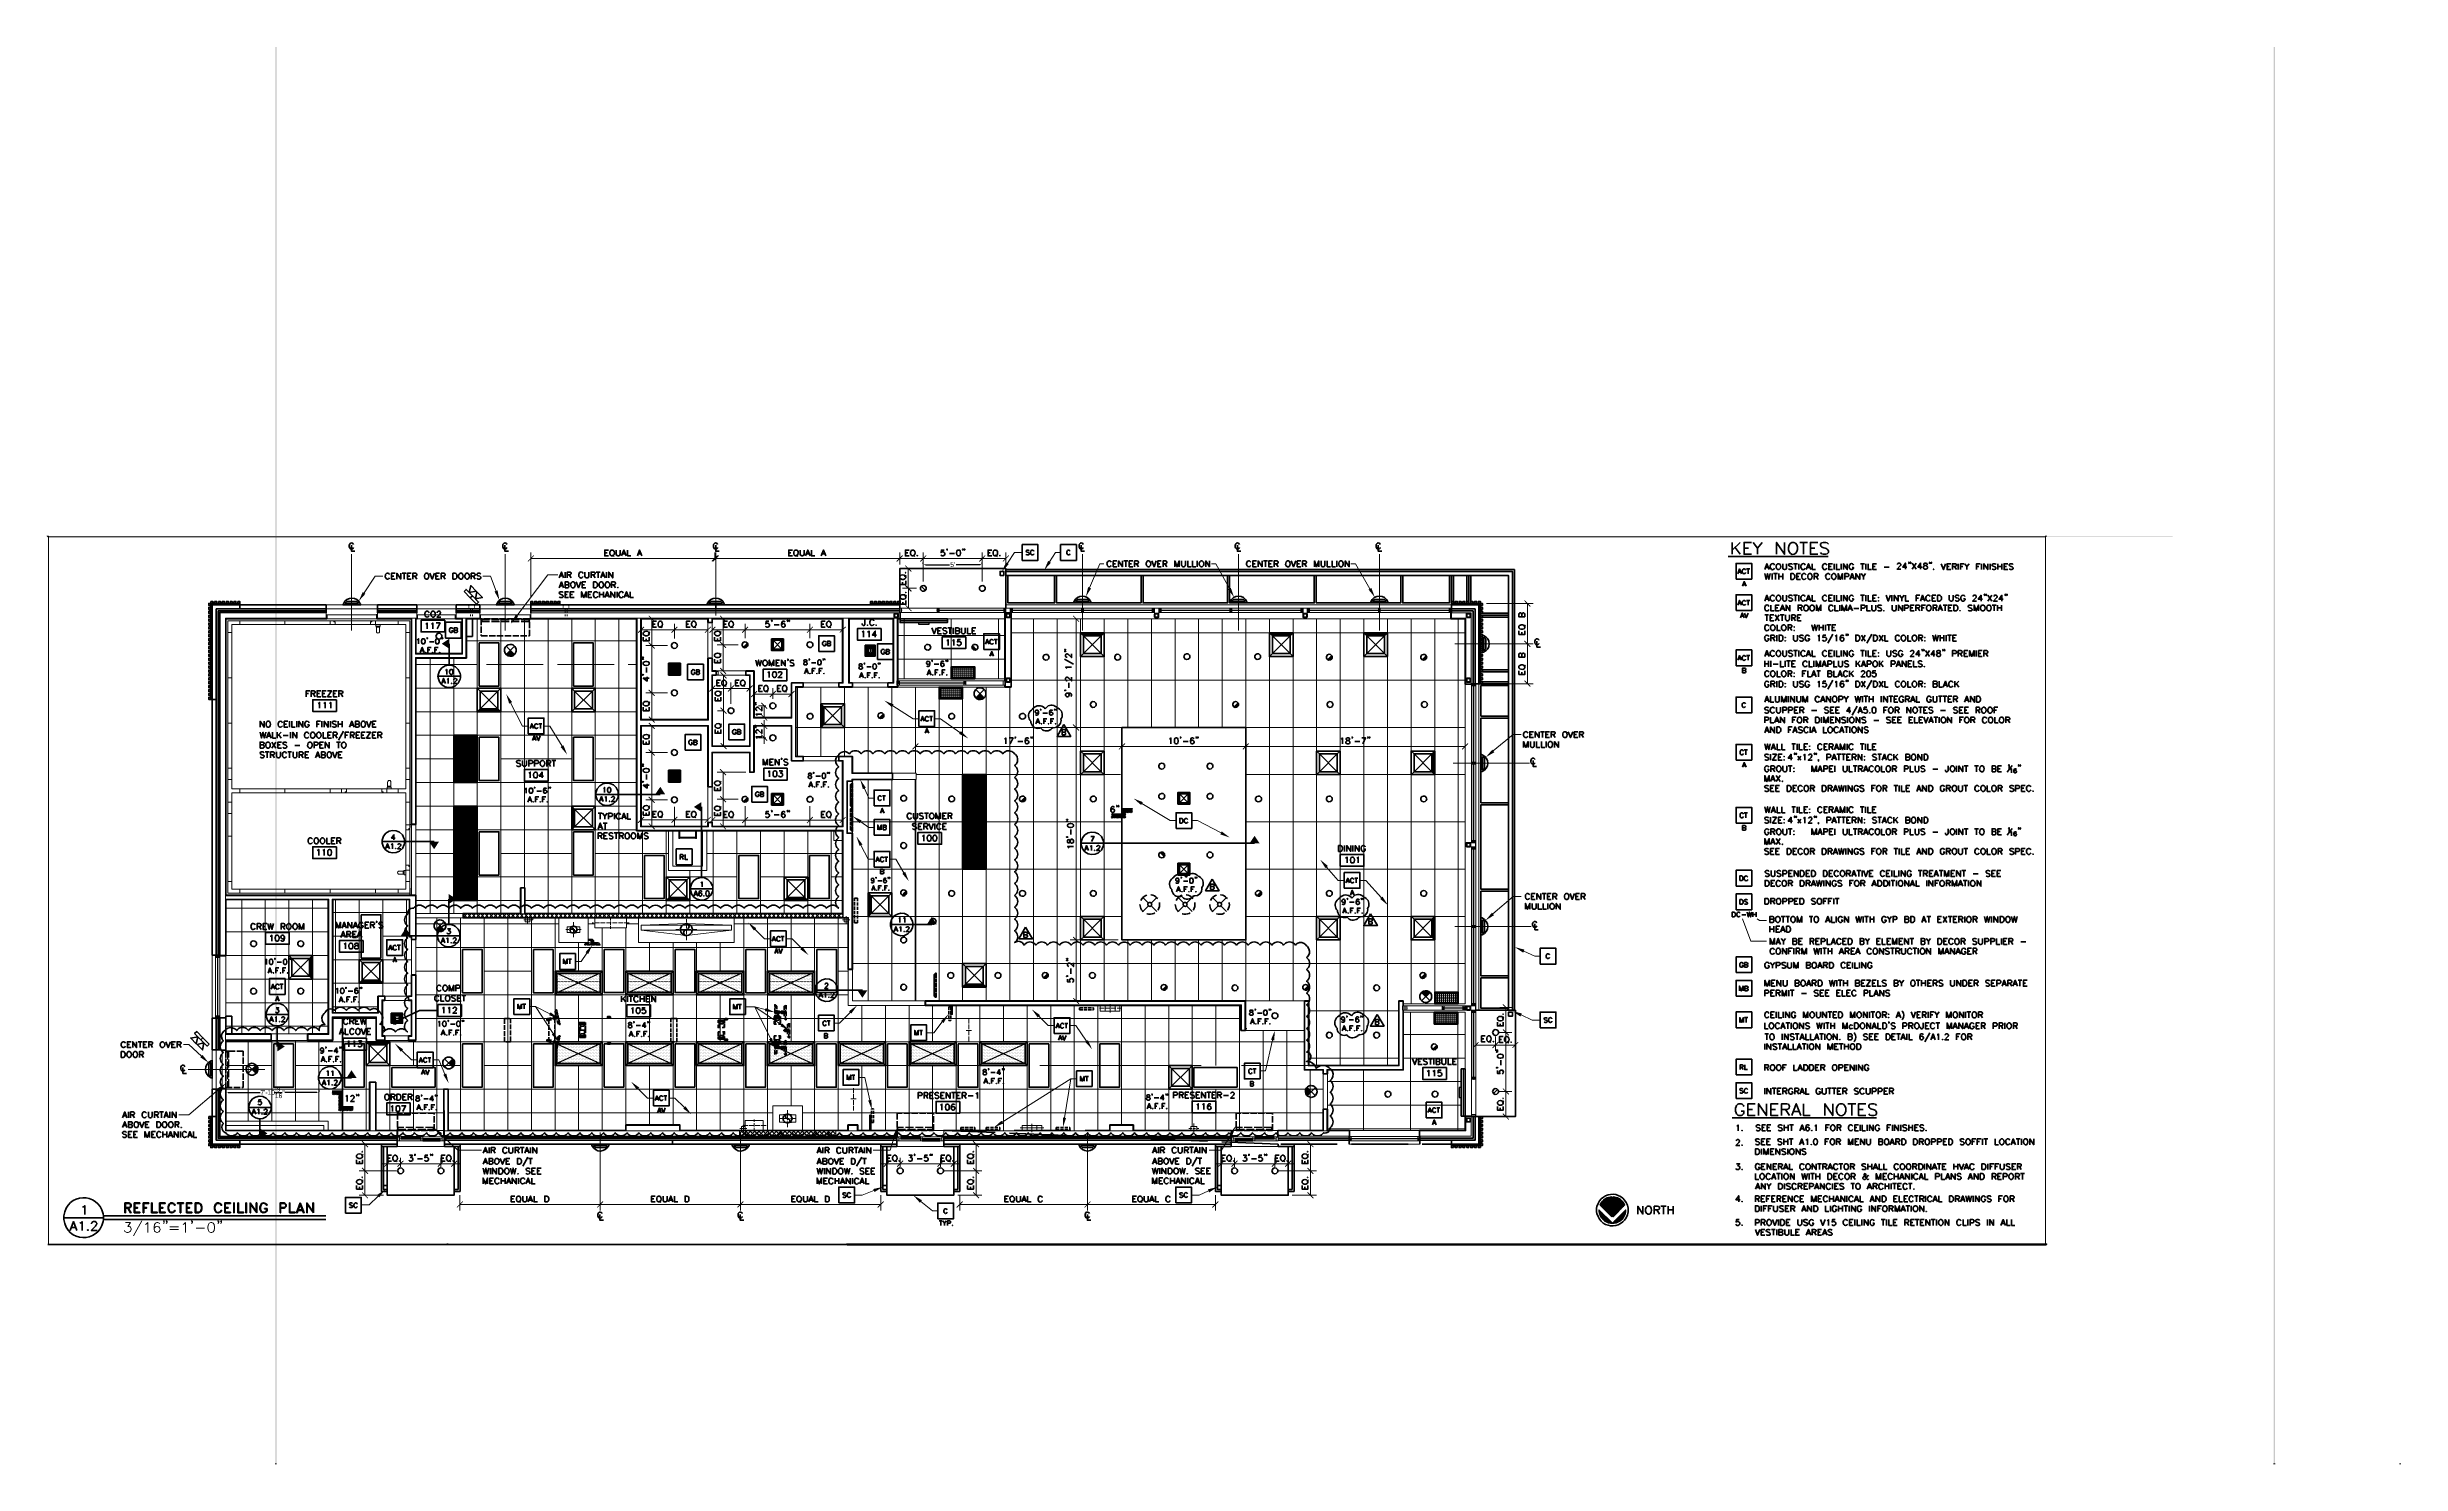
# Model space of a CAD drawing. Header units: inches. Extents: x 5 to 516, y -193 to 129.
# Drawn here: x 316.1 to 515.5, y 9.5 to 129.5 of the extents above; entities that cross this region are included whole.
import ezdxf

# ---------------------------------------------------------------- set-up
doc = ezdxf.new("R2010")
doc.units = ezdxf.units.IN
doc.header["$MEASUREMENT"] = 0
doc.linetypes.add('PDF_IMPORT', pattern=[1, 0.8, -0.2])
for name, color, linetype in [('Highlight', 210, 'Continuous'), ('PDF9_Geometry', 7, 'Continuous'), ('PDF9_Solid Fills', 7, 'Continuous')]:
    doc.layers.add(name, color=color, linetype=linetype)
doc.styles.get("Standard").update_dxf_attribs({"font": 'arial.ttf'})
doc.dimstyles.get("Standard").update_dxf_attribs({"dimtxt": 0.4, "dimasz": 0.18, "dimexe": 0.18, "dimexo": 0.0625, "dimgap": 0.09, "dimtad": 0, "dimtih": 1, "dimtoh": 1, "dimdec": 4, "dimlfac": 12, "dimzin": 0, "dimdsep": 46, "dimlunit": 4, "dimtxsty": 'Standard', "dimcen": 0.09, "dimadec": 3, "dimazin": 0, "dimtfac": 1, "dimtdec": 4, "dimtofl": 0, "dimtmove": 0, "dimatfit": 3, "dimfxl": 1, "dimtolj": 1, "dimtzin": 0, "dimarcsym": 0})

# ---------------------------------------------------------------- blocks, each defined once
blk = doc.blocks.new('*D123')
at = {"layer": 'Defpoints', "color": 0, "transparency": 16777216}
for p in [(331.23, 40.92), (339.11, 40.92), (339.11, 40.92)]:
    blk.add_point(p, dxfattribs=at)
at = {"layer": 'Highlight', "color": 0, "lineweight": -2, "transparency": 16777216}
for p, q in [((331.23, 40.98), (331.23, 41.1)), ((331.41, 40.92), (334.11, 40.92)), ((338.93, 40.92), (336.22, 40.92)), ((339.11, 40.98), (339.11, 41.1))]:
    blk.add_line(p, q, dxfattribs=at)
at = {"layer": 'Highlight', "color": 0, "transparency": 16777216}
for points in [[(331.41, 40.95), (331.41, 40.89), (331.23, 40.92)], [(338.93, 40.95), (338.93, 40.89), (339.11, 40.92)]]:
    blk.add_solid(points, dxfattribs=at)
at = {"layer": 'Highlight', "color": 0, "transparency": 16777216, "insert": (335.17, 40.92), "char_height": 0.4, "attachment_point": 5}
blk.add_mtext('\\A1;7\'-10{\\H1x;\\S9/16;}"', dxfattribs=at)
blk = doc.blocks.new('*D124')
at = {"layer": 'Defpoints', "color": 0, "transparency": 16777216}
for p in [(390.31, 85.62), (395.31, 85.62), (395.31, 85.62)]:
    blk.add_point(p, dxfattribs=at)
at = {"layer": 'Highlight', "color": 0, "lineweight": -2, "transparency": 16777216}
for p, q in [((390.31, 85.68), (390.31, 85.8)), ((395.31, 85.68), (395.31, 85.8)), ((390.49, 85.62), (392.54, 85.62)), ((395.13, 85.62), (393.09, 85.62))]:
    blk.add_line(p, q, dxfattribs=at)
at = {"layer": 'Highlight', "color": 0, "transparency": 16777216}
for points in [[(390.49, 85.65), (390.49, 85.59), (390.31, 85.62)], [(395.13, 85.65), (395.13, 85.59), (395.31, 85.62)]]:
    blk.add_solid(points, dxfattribs=at)
at = {"layer": 'Highlight', "color": 0, "transparency": 16777216, "insert": (392.81, 85.62), "char_height": 0.4, "attachment_point": 5}
blk.add_mtext("\\A1;5'", dxfattribs=at)

msp = doc.modelspace()

# ---------------------------------------------------------------- hatches: boundary and pattern name
at = {"layer": 'PDF9_Solid Fills', "transparency": 33554559}
for points in [[(335.5203268, 9.4589672), (335.5203268, 129.4589606), (335.3958824, 129.4589606), (335.3958824, 9.4589672)], [(504.8536486, 9.4589672), (504.8536486, 129.4589606), (504.7292042, 129.4589606), (504.7292042, 9.4589672)], [(388.0895164, 85.8716707), (388.5872942, 86.3738929), (388.5339587, 86.4272284), (388.533954, 86.4272241), (388.0361762, 85.9250019), (388.0895096, 85.8716686), (388.0895143, 85.8716729)], [(390.0895163, 85.8716707), (390.5872941, 86.3738929), (390.5339586, 86.4272284), (390.5339539, 86.4272241), (390.0361761, 85.9250019), (390.0895095, 85.8716686), (390.0895142, 85.8716729)], [(395.0895161, 85.8716707), (395.5872938, 86.3738929), (395.5339583, 86.4272284), (395.5339536, 86.4272241), (395.0361759, 85.9250019), (395.0895092, 85.8716686), (395.0895139, 85.8716729)], [(441.2272904, 82.5605591), (441.7250658, 82.058339), (441.7783991, 82.1116724), (441.2806237, 82.609448)], [(369.4539447, 80.3872034), (369.453963, 80.3872259), (368.9517408, 79.8894481), (369.0050763, 79.8361126), (369.4539652, 80.3872237)], [(369.005072, 79.8361169), (369.5028497, 80.3338947), (369.4539608, 80.387228), (369.4539587, 80.3872259)], [(374.9295146, 79.8894481), (374.9828501, 79.8361126), (374.9828684, 79.836135), (375.4850702, 80.3338925), (375.4317347, 80.387228), (375.4317164, 80.3872056)], [(380.4850721, 79.8361148), (380.9295143, 80.3872237), (380.4317365, 79.8894459), (380.4850699, 79.8361126)], [(380.4850699, 79.8361169), (380.9828476, 80.3338947), (380.9295143, 80.387228), (380.9295121, 80.3872259)], [(367.5784046, 78.5472216), (367.0228513, 78.9961083), (367.5250735, 78.4938861), (367.5784068, 78.5472194)], [(373.6184047, 78.6005597), (373.618387, 78.6005779), (373.6184094, 78.6005597), (373.1206316, 79.1027818), (373.0672961, 79.0494463), (373.5695158, 78.5472263)], [(375.1117339, 78.7383342), (375.0317358, 78.658336), (375.3828469, 78.658336), (375.4139562, 78.6938897), (375.413958, 78.6938915), (375.4406228, 78.7383342)], [(375.0317372, 78.6583374), (375.0672928, 78.6272263), (375.3472927, 78.6272263), (375.3828483, 78.6583374)], [(375.0672913, 78.6272231), (375.1117358, 78.6050008), (375.3028469, 78.6050008), (375.3472913, 78.6272231)], [(375.1117339, 78.6049972), (375.1606228, 78.5916639), (375.2584006, 78.5916639), (375.302845, 78.6049972)], [(375.1606254, 78.7872256), (375.1117365, 78.7383367), (375.4406254, 78.7383367), (375.4539587, 78.7872256)], [(375.2583992, 78.8849994), (375.1606279, 78.7872281), (375.4539612, 78.7872281), (375.4584057, 78.836117), (375.4583986, 78.836117), (375.4539547, 78.8849994)], [(375.3828476, 79.0094478), (375.2584064, 78.8850066), (375.4539619, 78.8850066), (375.4406286, 78.9294511), (375.4406257, 78.9294511), (375.4139601, 78.9738937), (375.4139574, 78.9738937)], [(394.4406211, 78.5783342), (394.7339544, 78.5783342), (394.6850655, 78.6272231), (394.4361766, 78.6272231)], [(394.4361784, 78.6272256), (394.6850673, 78.6272256), (394.6406228, 78.6761145), (394.4406229, 78.6761145)], [(394.4406203, 78.6761127), (394.6406203, 78.6761127), (394.5917314, 78.7205571), (394.4583981, 78.7205571)], [(394.4584014, 78.5294428), (394.7828458, 78.5294428), (394.7339569, 78.5783316), (394.4406236, 78.5783316)], [(394.4583999, 78.7205553), (394.5917332, 78.7205553), (394.5472888, 78.7649997), (394.4806221, 78.7649997)], [(394.4806261, 78.4894493), (394.8272928, 78.4894493), (394.7828483, 78.5294493), (394.4584039, 78.5294493)], [(394.5117354, 78.4494464), (394.8628465, 78.4494464), (394.827291, 78.4894464), (394.4806243, 78.4894464)], [(394.5472895, 78.4183324), (394.8272895, 78.4183324), (394.8628451, 78.4494435), (394.511734, 78.4494435)], [(394.5917354, 78.3961159), (394.7828465, 78.3961159), (394.827291, 78.4183382), (394.547291, 78.4183382)], [(394.6406261, 78.382779), (394.7339594, 78.382779), (394.7828483, 78.3961123), (394.5917372, 78.3961123)], [(424.7695139, 77.8272195), (424.720625, 77.7783306), (424.9695139, 77.7783306), (424.9650694, 77.8272195)], [(424.8139565, 77.8761109), (424.7695121, 77.827222), (424.9650676, 77.827222), (424.9517343, 77.8761109)], [(424.8584037, 77.9161138), (424.8139592, 77.8761138), (424.951737, 77.8761138), (424.9295148, 77.9161138)], [(432.7695134, 77.8272195), (432.7206246, 77.7783306), (432.9695134, 77.7783306), (432.965069, 77.8272195)], [(432.8139561, 77.8761109), (432.7695116, 77.827222), (432.9650672, 77.827222), (432.9517338, 77.8761109)], [(432.8584032, 77.9161138), (432.8139588, 77.8761138), (432.9517366, 77.8761138), (432.9295143, 77.9161138)], [(441.7783991, 78.6938937), (441.2806214, 79.1961159), (441.227288, 79.1427826), (441.7250658, 78.6405604)], [(424.5828458, 77.6405604), (424.5428458, 77.6005604), (424.8984013, 77.6005604), (424.9295124, 77.6405604)], [(424.5428474, 77.6005575), (424.5828474, 77.5694464), (424.8584029, 77.5694464), (424.8984029, 77.6005575)], [(424.6228441, 77.6850031), (424.5828441, 77.6405586), (424.9295108, 77.6405586), (424.951733, 77.6850031)], [(424.5828458, 77.5694432), (424.6228458, 77.547221), (424.8139569, 77.547221), (424.8584013, 77.5694432)], [(424.6228441, 77.5472264), (424.671733, 77.533893), (424.7695108, 77.533893), (424.8139552, 77.5472264)], [(424.6717356, 77.7294457), (424.6228467, 77.6850013), (424.9517355, 77.6850013), (424.9650689, 77.7294457)], [(424.7206225, 77.7783371), (424.6717336, 77.7294482), (424.9650669, 77.7294482), (424.9695113, 77.7783371)], [(432.5828453, 77.6405604), (432.5428453, 77.6005604), (432.8984009, 77.6005604), (432.929512, 77.6405604)], [(432.542847, 77.6005575), (432.582847, 77.5694464), (432.8584025, 77.5694464), (432.8984025, 77.6005575)], [(432.6228437, 77.6850031), (432.5828437, 77.6405586), (432.9295104, 77.6405586), (432.9517326, 77.6850031)], [(432.5828453, 77.5694432), (432.6228453, 77.547221), (432.8139564, 77.547221), (432.8584009, 77.5694432)], [(432.6228437, 77.5472264), (432.6717326, 77.533893), (432.7695104, 77.533893), (432.8139548, 77.5472264)], [(432.6717351, 77.7294457), (432.6228462, 77.6850013), (432.9517351, 77.6850013), (432.9650684, 77.7294457)], [(432.720622, 77.7783371), (432.6717331, 77.7294482), (432.9650665, 77.7294482), (432.9695109, 77.7783371)], [(367.5784046, 74.5472218), (367.0228513, 74.9961085), (367.5250735, 74.4938863), (367.5784068, 74.5472197)], [(374.2450688, 75.4094476), (373.7428466, 74.9072254), (373.7961799, 74.8538921), (373.7961821, 74.8538943)], [(377.7872776, 74.9427593), (377.7872959, 74.9427817), (377.2850737, 74.445004), (377.3384092, 74.3916685), (377.787298, 74.9427795)], [(377.3384048, 74.3916728), (377.8361826, 74.8894506), (377.7872937, 74.9427839), (377.7872915, 74.9427817)], [(416.8317385, 73.8272197), (416.7828496, 73.7783308), (417.0317385, 73.7783308), (417.0272941, 73.8272197)], [(416.8761812, 73.8761111), (416.8317367, 73.8272222), (417.0272923, 73.8272222), (417.0139589, 73.8761111)], [(416.9206238, 73.916114), (416.8761794, 73.876114), (417.0139571, 73.876114), (416.9917349, 73.916114)], [(373.6628477, 73.0272273), (373.1606255, 73.5294495), (373.1072921, 73.4761162), (373.1072943, 73.476114)], [(386.5784036, 72.6983316), (386.542848, 72.6583316), (386.8939591, 72.6583316), (386.9250702, 72.6983316)], [(386.5428495, 72.6583378), (386.578405, 72.6272266), (386.858405, 72.6272266), (386.8939606, 72.6583378)], [(386.6228462, 72.7383345), (386.5784018, 72.6983345), (386.9250684, 72.6983345), (386.9517351, 72.7383345)], [(386.5784036, 72.6272234), (386.622848, 72.6050012), (386.8139591, 72.6050012), (386.8584036, 72.6272234)], [(386.6228462, 72.6049976), (386.6717351, 72.5916642), (386.7695129, 72.5916642), (386.8139573, 72.6049976)], [(386.6717377, 72.7872259), (386.6228488, 72.738337), (386.9517376, 72.738337), (386.965071, 72.7872259)], [(386.7695114, 72.8849997), (386.6717402, 72.7872284), (386.9650735, 72.7872284), (386.9695179, 72.8361173), (386.9695108, 72.8361173), (386.965067, 72.8849997)], [(386.8139541, 72.9294514), (386.7695096, 72.8850069), (386.9650652, 72.8850069), (386.9517319, 72.9294514)], [(386.8584058, 72.973894), (386.8139613, 72.9294496), (386.9517391, 72.9294496), (386.9250724, 72.973894)], [(403.4806198, 71.560555), (403.53396, 71.6138952), (403.0317378, 72.1116729), (402.9784023, 72.0583374), (402.9784249, 72.0583193), (402.9784692, 72.0582755), (402.9783976, 72.0583327)], [(416.6050675, 73.6005578), (416.6450675, 73.5694466), (416.9206231, 73.5694466), (416.9606231, 73.6005578)], [(416.6450704, 73.6405606), (416.6050704, 73.6005606), (416.960626, 73.6005606), (416.9917371, 73.6405606)], [(416.6850643, 73.6850033), (416.6450643, 73.6405588), (416.9917309, 73.6405588), (417.0139531, 73.6850033)], [(416.6450704, 73.5694434), (416.6850704, 73.5472212), (416.8761815, 73.5472212), (416.920626, 73.5694434)], [(416.6850643, 73.5472266), (416.7339532, 73.5338933), (416.8317309, 73.5338933), (416.8761754, 73.5472266)], [(416.7339557, 73.7294459), (416.6850668, 73.6850015), (417.0139557, 73.6850015), (417.027289, 73.7294459)], [(416.7828471, 73.7783373), (416.7339582, 73.7294484), (417.0272915, 73.7294484), (417.031736, 73.7783373)], [(367.5784046, 69.4850024), (367.0228513, 69.9338891), (367.5250735, 69.4316669), (367.5784068, 69.4850003)], [(406.8672863, 70.0050064), (406.9206265, 69.9516662), (407.4228487, 70.4494439), (407.3695132, 70.5027794), (407.3694949, 70.502757), (407.3694507, 70.5027131), (407.3695085, 70.5027841)], [(417.8672926, 70.5027841), (417.369508, 70.0049995), (417.4228413, 69.9516662), (417.4228474, 69.9516738), (417.4228482, 69.951673)], [(417.4228482, 69.9516683), (417.9206259, 70.4494461), (417.8672926, 70.5027794), (417.8672904, 70.5027773)], [(435.9517326, 70.0049995), (436.0050659, 69.9516662), (436.0050683, 69.9516683), (436.5072905, 70.4494461), (436.4539571, 70.5027794), (436.4539548, 70.5027773)], [(504.8447601, 9.4589672), (504.8447601, 69.4589639), (504.7380935, 69.4589639), (504.7380935, 9.4589672)], [(367.5784046, 65.4850026), (367.0228513, 65.9338893), (367.5250735, 65.4316671), (367.5784068, 65.4850005)], [(373.0672983, 65.9738922), (373.6184072, 65.52945), (373.1206295, 66.0272277), (373.0672961, 65.9738944)], [(375.3028508, 65.849446), (375.2584064, 65.8005571), (375.4539619, 65.8005571), (375.4406286, 65.849446)], [(375.3472935, 65.8894489), (375.302849, 65.8494489), (375.4406268, 65.8494489), (375.4139601, 65.8894489)], [(384.3517361, 67.3783326), (387.7161802, 67.4583326), (384.271736, 67.4583326), (384.2717327, 67.4583359), (384.3517327, 67.2716692), (384.3517327, 67.3783359)], [(398.7695108, 65.8272201), (398.6717395, 65.7294489), (398.9650728, 65.7294489), (398.9695173, 65.7783378), (398.9695102, 65.7783378), (398.9650663, 65.8272201)], [(398.8139534, 65.8761116), (398.769509, 65.8272227), (398.9650645, 65.8272227), (398.9517312, 65.8761116)], [(398.8584051, 65.9161145), (398.8139607, 65.8761145), (398.9517384, 65.8761145), (398.9250718, 65.9161145)], [(369.4539447, 64.2894215), (369.453963, 64.2894439), (368.9517408, 63.7916662), (369.0050763, 63.7383307), (369.4539652, 64.2894417)], [(369.005072, 63.738335), (369.5028497, 64.2361127), (369.4539608, 64.2894461), (369.4539587, 64.2894439)], [(375.4317347, 64.2716647), (374.982848, 63.7161113), (375.4850702, 64.2183335), (375.4317368, 64.2716668)], [(375.0672913, 65.6138955), (375.0317358, 65.5738955), (375.3828469, 65.5738955), (375.413958, 65.6138955)], [(375.0317372, 65.5738926), (375.0672928, 65.5427815), (375.3472927, 65.5427815), (375.3828483, 65.5738926)], [(375.1117339, 65.6583381), (375.0672895, 65.6138937), (375.4139562, 65.6138937), (375.4406228, 65.6583381)], [(375.0672913, 65.5427783), (375.1117358, 65.520556), (375.3028469, 65.520556), (375.3472913, 65.5427783)], [(375.1117339, 65.5205615), (375.1606228, 65.5072281), (375.2584006, 65.5072281), (375.302845, 65.5205615)], [(375.1606254, 65.7027808), (375.1117365, 65.6583363), (375.4406254, 65.6583363), (375.4539587, 65.7027808)], [(375.2583992, 65.8005546), (375.1606279, 65.7027833), (375.4539612, 65.7027833), (375.4584057, 65.7516722), (375.4583986, 65.7516722), (375.4539547, 65.8005546)], [(380.9828476, 64.2183313), (380.9295121, 64.2716668), (380.4317387, 63.7694494), (380.4317411, 63.769447), (380.4317365, 63.7694425), (380.4850699, 63.7161092)], [(398.5784029, 65.6405611), (398.5428474, 65.6005611), (398.8939585, 65.6005611), (398.9250696, 65.6405611)], [(398.5428488, 65.6005582), (398.5784044, 65.5694471), (398.8584044, 65.5694471), (398.8939599, 65.6005582)], [(398.6228456, 65.6850037), (398.5784011, 65.6405593), (398.9250678, 65.6405593), (398.9517344, 65.6850037)], [(398.5784029, 65.5694438), (398.6228474, 65.5472216), (398.8139585, 65.5472216), (398.8584029, 65.5694438)], [(398.6228456, 65.547227), (398.6717345, 65.5338937), (398.7695122, 65.5338937), (398.8139567, 65.547227)], [(398.671737, 65.7294464), (398.6228481, 65.6850019), (398.951737, 65.6850019), (398.9650703, 65.7294464)], [(373.6184025, 63.236115), (373.1206316, 63.7338862), (373.0672983, 63.6849973), (373.5695136, 63.1827816)], [(410.6984012, 61.2138863), (410.3428457, 61.2138863), (410.3828457, 61.1783308), (410.7295123, 61.1783308)], [(410.6584073, 61.2450051), (410.3828518, 61.2450051), (410.3428518, 61.2138939), (410.6984073, 61.2138939)], [(410.7295105, 61.1783326), (410.3828438, 61.1783326), (410.4272883, 61.1338882), (410.7517327, 61.1338882)], [(410.6184012, 61.2716659), (410.4272901, 61.2716659), (410.3828457, 61.2449993), (410.6584012, 61.2449993)], [(410.5695105, 61.2849982), (410.4717327, 61.2849982), (410.4272883, 61.2716648), (410.6183994, 61.2716648)], [(410.4272955, 61.13389), (410.5206223, 61.0405631), (410.7695112, 61.0405631), (410.7650674, 61.0894455), (410.7650733, 61.0894455), (410.7517399, 61.13389)], [(410.7695137, 61.0405606), (410.5206249, 61.0405606), (410.5695138, 60.9916717), (410.7650693, 60.9916717)], [(410.7650718, 60.9916692), (410.5695163, 60.9916692), (410.6184052, 60.9427803), (410.7517385, 60.9427803)], [(410.7517324, 60.9427821), (410.618399, 60.9427821), (410.658399, 60.8983377), (410.7295101, 60.8983377)], [(388.6939634, 57.8850005), (388.6450745, 57.8361116), (388.8939634, 57.8361116), (388.8895189, 57.8850005)], [(388.7428458, 57.9294522), (388.6939569, 57.8850078), (388.8895124, 57.8850078), (388.8761791, 57.9294522)], [(388.7828486, 57.9738948), (388.7428487, 57.9294504), (388.876182, 57.9294504), (388.8539598, 57.9738948)], [(418.8139523, 57.876112), (418.7695079, 57.8272231), (418.9650634, 57.8272231), (418.9517301, 57.876112)], [(418.858404, 57.9161149), (418.8139596, 57.8761149), (418.9517373, 57.8761149), (418.9295151, 57.9161149)], [(388.4672924, 57.6583386), (388.5072924, 57.6272275), (388.7828479, 57.6272275), (388.8228479, 57.6583386)], [(388.5072953, 57.6938927), (388.4672953, 57.6583371), (388.8228508, 57.6583371), (388.8539619, 57.6938927)], [(388.5517379, 57.7383353), (388.5072935, 57.6938909), (388.8539601, 57.6938909), (388.8761823, 57.7383353)], [(388.5072953, 57.6272242), (388.5517397, 57.605002), (388.7428508, 57.605002), (388.7828508, 57.6272242)], [(388.5961805, 57.7872267), (388.5517361, 57.7383379), (388.8761805, 57.7383379), (388.8895139, 57.7872267)], [(388.5517379, 57.6049984), (388.5961824, 57.591665), (388.6939601, 57.591665), (388.742849, 57.6049984)], [(388.645072, 57.8361182), (388.5961831, 57.7872293), (388.8895164, 57.7872293), (388.8939608, 57.8361182)], [(418.5784018, 57.6405615), (418.5428463, 57.6005615), (418.8984018, 57.6005615), (418.9295129, 57.6405615)], [(418.5428477, 57.6005586), (418.5784033, 57.5694475), (418.8584033, 57.5694475), (418.8984033, 57.6005586)], [(418.6228445, 57.6805554), (418.5784, 57.6405554), (418.9295111, 57.6405554), (418.9517333, 57.6805554)], [(418.5784018, 57.5694443), (418.6228463, 57.5472221), (418.8139574, 57.5472221), (418.8584018, 57.5694443)], [(418.6228445, 57.5472275), (418.6717334, 57.5338941), (418.7695111, 57.5338941), (418.8139556, 57.5472275)], [(418.6717359, 57.7294468), (418.622847, 57.6805579), (418.9517359, 57.6805579), (418.9650692, 57.7294468)], [(418.7695097, 57.8272206), (418.6717384, 57.7294493), (418.9650717, 57.7294493), (418.9695162, 57.7783382), (418.9695091, 57.7783382), (418.9650652, 57.8272206)], [(402.9784045, 54.0583362), (403.5339579, 53.6094496), (403.0317357, 54.1116717), (402.9784023, 54.0583384)], [(400.4672917, 50.658339), (400.5072917, 50.6272279), (400.7828473, 50.6272279), (400.8228473, 50.658339)], [(400.5072946, 50.6938931), (400.4672946, 50.6583375), (400.8228502, 50.6583375), (400.8539613, 50.6938931)], [(400.5517373, 50.7383357), (400.5072928, 50.6938913), (400.8539595, 50.6938913), (400.8761817, 50.7383357)], [(400.5072946, 50.6272246), (400.5517391, 50.6050024), (400.7428502, 50.6050024), (400.7828502, 50.6272246)], [(400.5961799, 50.7872271), (400.5517354, 50.7383382), (400.8761799, 50.7383382), (400.8895132, 50.7872271)], [(400.5961799, 50.5872217), (400.6450688, 50.5827773), (400.6939577, 50.5872217), (400.7428484, 50.6049988), (400.5517373, 50.6049988)], [(400.6450713, 50.8361185), (400.5961824, 50.7872297), (400.8895157, 50.7872297), (400.8939602, 50.8361185)], [(400.6939627, 50.8850009), (400.6450738, 50.836112), (400.8939627, 50.836112), (400.8895183, 50.8850009)], [(400.7428451, 50.9294526), (400.6939562, 50.8850082), (400.8895118, 50.8850082), (400.8761784, 50.9294526)], [(400.782848, 50.9738952), (400.742848, 50.9294508), (400.8761813, 50.9294508), (400.8539591, 50.9738952)], [(410.7695101, 49.8672239), (410.6717389, 49.7694527), (410.9650722, 49.7694527), (410.9695166, 49.8183415), (410.9695095, 49.8183415), (410.9650657, 49.8672239)], [(410.8139528, 49.9161153), (410.7695083, 49.8672265), (410.9650639, 49.8672265), (410.9517305, 49.9161153)], [(410.8939585, 49.9961121), (410.81396, 49.9161135), (410.9517378, 49.9161135), (410.9250711, 49.960558), (410.9250684, 49.960558)], [(422.7695095, 49.8672239), (422.6717382, 49.7694527), (422.9650715, 49.7694527), (422.969516, 49.8183415), (422.9695089, 49.8183415), (422.965065, 49.8672239)], [(422.8139521, 49.9161153), (422.7695077, 49.8672265), (422.9650632, 49.8672265), (422.9517299, 49.9161153)], [(422.8584038, 49.960558), (422.8139593, 49.9161135), (422.9517371, 49.9161135), (422.9295149, 49.960558)], [(432.5072883, 50.6938931), (432.4672883, 50.6583375), (432.8228439, 50.6583375), (432.853955, 50.6938931)], [(432.46729, 50.658339), (432.50729, 50.6272279), (432.7828455, 50.6272279), (432.8228455, 50.658339)], [(432.5072883, 50.6272246), (432.5517328, 50.6050024), (432.7428439, 50.6050024), (432.7828439, 50.6272246)], [(432.5517355, 50.7383357), (432.507291, 50.6938913), (432.8539577, 50.6938913), (432.8761799, 50.7383357)], [(432.5961781, 50.7872271), (432.5517337, 50.7383382), (432.8761781, 50.7383382), (432.8895114, 50.7872271)], [(432.5961781, 50.5872217), (432.645067, 50.5827773), (432.6939559, 50.5872217), (432.7428466, 50.6049988), (432.5517355, 50.6049988)], [(432.6450695, 50.8361185), (432.5961807, 50.7872297), (432.889514, 50.7872297), (432.8939584, 50.8361185)], [(432.6939564, 50.8850009), (432.6450676, 50.836112), (432.8939564, 50.836112), (432.889512, 50.8850009)], [(432.7428433, 50.9294526), (432.6939545, 50.8850082), (432.88951, 50.8850082), (432.8761767, 50.9294526)], [(432.7828462, 50.9738952), (432.7428462, 50.9294508), (432.8761796, 50.9294508), (432.8539573, 50.9738952)], [(410.5784023, 49.6805558), (410.5428467, 49.6450003), (410.8939578, 49.6450003), (410.9250689, 49.6805558)], [(410.5428482, 49.6450017), (410.5784037, 49.6138906), (410.8584037, 49.6138906), (410.8939593, 49.6450017)], [(410.6228449, 49.7250075), (410.5784005, 49.6805631), (410.9250671, 49.6805631), (410.9517338, 49.7250075)], [(410.5784023, 49.6138964), (410.6228467, 49.5872297), (410.8139578, 49.5872297), (410.8584023, 49.6138964)], [(410.6228449, 49.5872218), (410.6717338, 49.5738884), (410.7695116, 49.5738884), (410.813956, 49.5872218)], [(410.6717363, 49.7694501), (410.6228474, 49.7250057), (410.9517363, 49.7250057), (410.9650697, 49.7694501)], [(422.5428475, 49.6450017), (422.5828475, 49.6138906), (422.8584031, 49.6138906), (422.8984031, 49.6450017)], [(422.5828504, 49.6805558), (422.5428504, 49.6450003), (422.8984059, 49.6450003), (422.9295171, 49.6805558)], [(422.6228443, 49.7250075), (422.5828443, 49.6805631), (422.9295109, 49.6805631), (422.9517331, 49.7250075)], [(422.5828504, 49.6138964), (422.6228504, 49.5872297), (422.8139615, 49.5872297), (422.8584059, 49.6138964)], [(422.6228443, 49.5872218), (422.6717331, 49.5738884), (422.7695109, 49.5738884), (422.8139554, 49.5872218)], [(422.6717357, 49.7694501), (422.6228468, 49.7250057), (422.9517357, 49.7250057), (422.965069, 49.7694501)], [(345.387289, 46.907227), (345.3828445, 46.8761159), (345.7161778, 46.8761159), (345.7117334, 46.907227)], [(345.3828583, 46.8761126), (345.3873027, 46.8450015), (345.7117471, 46.8450015), (345.7161916, 46.8761126)], [(345.387289, 46.8449982), (345.3917334, 46.8138871), (345.7028445, 46.8138871), (345.7117334, 46.8449982)], [(345.3917378, 46.9383323), (345.3872933, 46.9072212), (345.7117377, 46.9072212), (345.7028488, 46.9383323)], [(345.4095148, 46.9650069), (345.391737, 46.9383403), (345.7028481, 46.9383403), (345.6895148, 46.9650069)], [(345.3917378, 46.8138929), (345.4095155, 46.7872263), (345.6895155, 46.7872263), (345.7028488, 46.8138929)], [(345.4272919, 46.9872237), (345.4095141, 46.9650015), (345.6895141, 46.9650015), (345.6717363, 46.9872237)], [(345.4095148, 46.7872273), (345.4272926, 46.7650051), (345.671737, 46.7650051), (345.6895148, 46.7872273)], [(345.4272919, 46.7650015), (345.4495141, 46.7427793), (345.6495141, 46.7427793), (345.6717363, 46.7650015)], [(345.5028489, 47.0361151), (345.4761822, 47.0272262), (345.4761923, 47.0272266), (345.4495257, 47.0094488), (345.4495177, 47.0094496), (345.4272955, 46.9872273), (345.6717399, 46.9872273), (345.6495177, 47.0094496), (345.6495256, 47.0094488), (345.622859, 47.0272266), (345.6228489, 47.0272262), (345.5961822, 47.0361151)], [(345.4495177, 46.7427847), (345.4761844, 46.7250069), (345.4761923, 46.7250077), (345.502859, 46.7161188), (345.5961923, 46.7161188), (345.622859, 46.7250077), (345.622851, 46.7250069), (345.6495177, 46.7427847)], [(345.5339542, 47.0405639), (345.5028431, 47.0361195), (345.5961764, 47.0361195), (345.5650653, 47.0405639)], [(345.5028489, 46.7161101), (345.53396, 46.7116656), (345.5650711, 46.7116656), (345.5961822, 46.7161101)], [(439.4006211, 46.2227833), (439.9028433, 45.7250055), (439.9561788, 45.778341), (439.4539544, 46.2761166)], [(433.4361801, 44.6049991), (433.4761801, 44.573888), (433.7517356, 44.573888), (433.7917356, 44.6049991)], [(433.4761784, 44.5738938), (433.5206229, 44.5516716), (433.711734, 44.5516716), (433.751734, 44.5738938)], [(433.5206211, 44.5516679), (433.5650655, 44.5383346), (433.6628433, 44.5383346), (433.7117322, 44.5516679)], [(433.5650682, 44.7338873), (433.5206238, 44.6894428), (433.8450682, 44.6894428), (433.8584015, 44.7338873)], [(433.6139551, 44.7827787), (433.5650662, 44.7338898), (433.8583996, 44.7338898), (433.862844, 44.7827787)], [(433.6628465, 44.8316701), (433.6139577, 44.7827812), (433.8628465, 44.7827812), (433.8584021, 44.8316701)], [(433.7117334, 44.8805615), (433.6628446, 44.8316726), (433.8584001, 44.8316726), (433.8450668, 44.8805615)], [(433.7517318, 44.9205554), (433.7117318, 44.8805554), (433.8450651, 44.8805554), (433.8228429, 44.9205554)], [(438.5784212, 44.6627995), (439.0806251, 45.1650034), (439.0272918, 45.2183367), (439.0272894, 45.2183346), (438.5250672, 44.7161124), (438.5784029, 44.6627769)], [(439.4539544, 41.2761169), (439.4006211, 41.2227836), (439.4006235, 41.2227814), (439.9028433, 40.7250058), (439.9561788, 40.7783413), (439.9561562, 40.7783594)], [(343.2272956, 34.0050015), (343.2806311, 34.0583372), (343.2806289, 34.0583395), (342.7828512, 34.5561173), (342.7295157, 34.5027816), (342.7295178, 34.5027792)], [(345.7961836, 34.6094486), (346.2984036, 35.107224), (346.2450703, 35.1605573), (345.7428503, 34.6627819)], [(349.1606268, 34.6627796), (349.2139601, 34.6094463), (349.6584045, 35.1605573)], [(349.6584024, 35.1605595), (349.213958, 34.6094484), (349.7117357, 35.1072262)], [(350.3384063, 34.6094486), (350.8361819, 35.107224), (350.7828486, 35.1605573), (350.285073, 34.6627819)], [(388.1295146, 34.6094486), (388.6317347, 35.107224), (388.5784013, 35.1605573), (388.0761813, 34.6627819)], [(391.4939578, 34.6627796), (391.5472911, 34.6094463), (391.99618, 35.1605573)], [(391.9961778, 35.1605595), (391.547289, 34.6094484), (392.0450667, 35.1072262)], [(392.6717417, 34.6094486), (393.1739617, 35.107224), (393.1206284, 35.1605573), (392.6184083, 34.6627819)], [(394.5072928, 34.5027839), (395.0095193, 34.0050015), (395.0628483, 34.0583395), (394.5606261, 34.5561173)], [(416.4628464, 34.6094486), (416.9650664, 35.107224), (416.9117331, 35.1605573), (416.4095131, 34.6627819)], [(419.8272896, 34.6627796), (419.8806229, 34.6094463), (420.3295118, 35.1605573)], [(420.3295096, 35.1605595), (419.8806207, 34.6094484), (420.3828429, 35.1072262)], [(421.0050734, 34.6094486), (421.5072935, 35.107224), (421.4539601, 35.1605573), (420.9517401, 34.6627819)], [(423.3428466, 34.0050015), (423.3961822, 34.0583372), (423.3961801, 34.0583395), (422.8939579, 34.5561173), (422.8406222, 34.5027816), (422.8406244, 34.5027792)], [(342.7828512, 32.4850046), (342.7295178, 32.4316713), (342.72952, 32.431669), (343.2272978, 31.9338912), (343.2806311, 31.9827801), (343.2806289, 31.9827824)], [(394.5606261, 32.4850046), (394.5072928, 32.4316713), (394.5072949, 32.431669), (395.0095171, 31.9338912), (395.0628505, 31.9827801), (395.0628483, 31.9827824)], [(422.8939579, 32.4850046), (422.8406246, 32.4316713), (422.8406267, 32.431669), (423.3428489, 31.9338912), (423.3961822, 31.9827801), (423.3961801, 31.9827824)], [(350.8184048, 31.1516714), (351.3161804, 31.6538912), (351.2628471, 31.7072246), (350.7650715, 31.2050047)], [(363.1517375, 31.7072269), (362.6539597, 31.2050047), (362.7072953, 31.1516692), (363.2050708, 31.6538936)], [(375.0406257, 31.7072269), (374.542848, 31.2050047), (374.5961835, 31.1516692), (375.0939591, 31.6538936)], [(393.1739617, 31.1516714), (393.6717373, 31.6538912), (393.6184039, 31.7072246), (393.1206284, 31.2050047)], [(403.9517389, 31.2050025), (404.0050722, 31.1516692), (404.0050744, 31.1516714), (404.5072944, 31.6538912), (404.4539589, 31.7072269), (404.4539406, 31.7072043)], [(349.9961845, 28.049449), (349.9339623, 28.049449), (349.9384067, 28.0761156), (349.9561845, 28.0983379), (349.9828511, 28.1116712), (350.0095178, 28.1116712), (350.0361845, 28.0983379), (350.0539623, 28.0761156), (350.0584067, 28.049449)], [(383.8628457, 28.049449), (383.8006234, 28.049449), (383.8050679, 28.0761156), (383.8228457, 28.0983379), (383.8495123, 28.1116712), (383.876179, 28.1116712), (383.9028457, 28.0983379), (383.9206234, 28.0761156), (383.9250679, 28.049449)], [(383.8628457, 28.049449), (383.8095123, 28.049449), (383.8095123, 28.0627823), (383.8139568, 28.0761156), (383.8317346, 28.0938934), (383.8450679, 28.0983379), (383.8628457, 28.1027823)], [(383.8628457, 28.1027801), (383.8628457, 27.9961135), (485.4628383, 27.9961135), (485.4628383, 28.1027801)], [(417.7295159, 28.049449), (417.6672937, 28.049449), (417.6717381, 28.0761156), (417.6895159, 28.0983379), (417.7161826, 28.1116712), (417.7428492, 28.1116712), (417.7695159, 28.0983379), (417.7872937, 28.0761156), (417.7917381, 28.049449)], [(451.5961771, 28.049449), (451.5339549, 28.049449), (451.5383993, 28.0761156), (451.5561771, 28.0983379), (451.5828437, 28.1116712), (451.6095104, 28.1116712), (451.6361771, 28.0983379), (451.6539549, 28.0761156), (451.6583993, 28.049449)], [(485.4628428, 28.049449), (485.4628428, 28.1027823), (485.4761761, 28.1027823), (485.4895095, 28.0983379), (485.5072872, 28.0805601), (485.5117317, 28.0672267), (485.5161761, 28.049449)]]:
    msp.add_hatch(color=256, dxfattribs=at).paths.add_polyline_path(points)
h = msp.add_hatch(color=256, dxfattribs=at)
h.paths.add_polyline_path([(316.0672942, 88.0494451), (316.0806254, 88.0627785), (316.0672942, 88.0627785)])
h.paths.add_polyline_path([(496.1917308, 88.0627785), (496.1295081, 88.0627785), (354.7028537, 88.0627785), (354.7028447, 88.0627785), (316.0806254, 88.0627785), (316.1295142, 88.0494451), (316.1295143, 87.9872229), (316.1295233, 87.9872229), (496.1295089, 88.0494437), (316.1295188, 87.9872215), (496.1295081, 87.9872229), (496.1561756, 87.9916674), (496.1783975, 88.0094451), (496.1917308, 88.0361118), (496.1917311, 88.0494451)])
at = {"layer": 'PDF9_Solid Fills', "true_color": 0xb3b3b3, "transparency": 33554559}
for points in [[(405.3961822, 79.5872281), (405.645071, 79.8361169), (405.3961822, 79.8361169), (403.893961, 79.8361169), (403.893961, 79.5872281)], [(421.3961813, 79.5872281), (421.6450701, 79.8361169), (421.3961813, 79.8361169), (419.8939601, 79.8361169), (419.8939601, 79.5872281)], [(429.3961774, 79.8361169), (427.6450686, 79.8361169), (427.8983998, 79.5872281), (429.3961774, 79.5872281)], [(352.7695144, 73.4183395), (352.5206255, 73.1694506), (352.7695144, 73.1694506), (354.2717355, 73.1694506), (354.2717355, 73.4183395)], [(360.5206251, 64.9161145), (360.5206251, 63.1694501), (360.769514, 63.4183369), (360.769514, 64.9161145)], [(368.7695135, 57.4183361), (368.5206246, 57.1650027), (368.7695135, 57.1650027), (370.2717347, 57.1650027), (370.2717347, 57.4183361)], [(378.769513, 57.4183361), (378.5206241, 57.1650027), (378.769513, 57.1650027), (380.2717341, 57.1650027), (380.2717341, 57.4183361)], [(385.6450721, 57.5827816), (385.6450721, 55.8361172), (385.893961, 56.085004), (385.893961, 57.5827816)], [(433.3961806, 54.0850073), (433.6450695, 53.8361184), (433.6450695, 54.0850073), (433.6450695, 55.836115), (433.3961827, 55.5827838)], [(342.7695229, 50.1650031), (344.2717451, 50.1650031), (344.2717451, 50.4183364), (342.7695229, 50.4183364)], [(393.8939606, 50.0850075), (393.6450717, 49.8361186), (393.8939606, 49.8361186), (395.3961817, 49.8361186), (395.3961817, 50.0850075)], [(344.8539535, 44.9472289), (345.1072868, 45.1961178), (344.8539535, 45.1961178), (343.1072949, 45.1961178), (343.3561817, 44.947231)]]:
    msp.add_hatch(color=253, dxfattribs=at).paths.add_polyline_path(points)

# ---------------------------------------------------------------- linework, layer by layer
at = {"layer": 'PDF9_Geometry', "lineweight": 0}
for points in [[(316.191743, 28.049449), (316.191743, 88.0494411), (316.0672985, 88.0494411)], [(316.0673036, 88.0583387), (316.0673036, 88.0494498)], [(316.1295142, 88.0583387), (316.1295142, 88.0494498), (316.1295142, 87.9872276), (485.4006203, 87.9872276)], [(485.5250647, 88.0494411), (485.4006203, 88.0494411), (485.4006203, 27.9961135)], [(485.4006208, 88.0494411), (485.4006208, 88.05833)], [(349.9339648, 28.049449), (349.9384092, 28.0761156), (349.956187, 28.0983379), (349.9828537, 28.1116712), (350.0095203, 28.1116712), (350.036187, 28.0983379), (350.0539648, 28.0761156), (350.0584092, 28.049449)], [(383.800626, 28.049449), (383.8050704, 28.0761156), (383.8228482, 28.0983379), (383.8495149, 28.1116712), (383.8761815, 28.1116712), (383.9028482, 28.0983379), (383.920626, 28.0761156), (383.9250704, 28.049449)], [(383.8095145, 28.049449), (383.8095145, 28.0627823), (383.8139589, 28.0761156), (383.8317367, 28.0938934), (383.8450701, 28.0983379), (383.8628478, 28.1027823)], [(417.6672872, 28.049449), (417.6717316, 28.0761156), (417.6895094, 28.0983379), (417.716176, 28.1116712), (417.7428427, 28.1116712), (417.7695094, 28.0983379), (417.7872872, 28.0761156), (417.7917316, 28.049449)], [(451.5339574, 28.049449), (451.5384018, 28.0761156), (451.5561796, 28.0983379), (451.5828463, 28.1116712), (451.6095129, 28.1116712), (451.6361796, 28.0983379), (451.6539574, 28.0761156), (451.6584018, 28.049449)], [(485.5161762, 28.049449), (485.4095095, 28.049449), (485.4095095, 27.9961135)], [(485.4628428, 28.1027847), (485.4761761, 28.1027847), (485.4895095, 28.0983402), (485.5072872, 28.0805624), (485.5117317, 28.0672291), (485.5161761, 28.0494513)], [(335.3958824, 9.4589629), (335.5203269, 9.4589629)], [(504.7292042, 9.4589629), (504.8536486, 9.4589629)], [(504.7380934, 9.4589674), (504.8447601, 9.4589674)], [(515.3958703, 9.4589629), (515.5203147, 9.4589629)]]:
    msp.add_lwpolyline(points, dxfattribs=at)
for points in [[(316.0673036, 88.0627785), (316.0673036, 88.0494451), (316.0673036, 88.0627785)], [(485.4628428, 88.0494411), (485.4006206, 88.0494411), (485.525065, 88.0494411)], [(383.8628457, 28.1027801), (383.8628457, 27.9961135), (485.4628383, 27.9961135), (485.4628383, 28.1027801)]]:
    msp.add_lwpolyline(points, close=True, dxfattribs=at)
at = {"layer": 'PDF9_Geometry', "lineweight": 35}
for points in [[(341.7028455, 87.3338921), (341.6761788, 87.262781), (341.6761788, 87.142781)], [(341.8672877, 87.2627839), (341.8672877, 86.7605617), (342.1517321, 86.7605617)], [(342.0361788, 87.3338921), (342.0095121, 87.3783366), (341.9650677, 87.4272255)], [(341.9650677, 86.9738922), (342.0095121, 87.022781), (342.0361788, 87.0716699)], [(354.867296, 87.2627839), (354.867296, 86.7605617), (355.1561849, 86.7605617)], [(354.9650669, 86.9738922), (355.0095114, 87.022781), (355.0361781, 87.0716699)], [(363.6317349, 86.3649975), (363.3250683, 86.3649975), (363.3250683, 86.8627753), (363.6317349, 86.8627753)], [(363.3250683, 86.6272226), (363.5161794, 86.6272226)], [(364.0361833, 86.8405599), (363.9917389, 86.8627821), (363.8939611, 86.8627821), (363.8495167, 86.8405599), (363.8006278, 86.791671)], [(363.8939611, 86.3650044), (363.9917389, 86.3650044), (364.0361833, 86.3872266)], [(363.9650693, 86.4583316), (364.1072916, 86.3161094)], [(364.2984027, 86.8627821), (364.2984027, 86.5072266), (364.3250693, 86.4361155), (364.3695138, 86.3872266), (364.4406249, 86.3650044), (364.4895138, 86.3650044), (364.5606249, 86.3872266), (364.6095138, 86.4361155), (364.631736, 86.5072266), (364.631736, 86.8627821)], [(364.7517356, 86.3649975), (364.9428467, 86.8627753), (365.1339578, 86.3649975)], [(364.8228529, 86.5294488), (365.0628528, 86.5294488)], [(365.25396, 86.8627821), (365.25396, 86.3650044), (365.5384044, 86.3650044)], [(366.0850689, 86.3649975), (366.27618, 86.8627753), (366.4672911, 86.3649975)], [(366.1561861, 86.5294488), (366.3961861, 86.5294488)], [(372.7206298, 87.2627839), (372.7206298, 86.7605617), (373.0095187, 86.7605617)], [(372.8184007, 86.9738922), (372.8672896, 87.022781), (372.8895118, 87.0716699)], [(379.2183997, 86.3649975), (378.9072886, 86.3649975), (378.9072886, 86.8627753), (379.2183997, 86.8627753)], [(378.9072886, 86.6272226), (379.0983997, 86.6272226)], [(379.6228434, 86.8405599), (379.5739545, 86.8627821), (379.4806212, 86.8627821), (379.4317323, 86.8405599), (379.3828434, 86.791671)], [(379.4806212, 86.3650044), (379.5739545, 86.3650044), (379.6228434, 86.3872266)], [(379.5517384, 86.4583316), (379.6939606, 86.3161094)], [(379.8850717, 86.8627821), (379.8850717, 86.5072266), (379.9072939, 86.4361155), (379.9561828, 86.3872266), (380.0272939, 86.3650044), (380.0717384, 86.3650044), (380.1472939, 86.3872266), (380.1917384, 86.4361155), (380.218405, 86.5072266), (380.218405, 86.8627821)], [(380.3339559, 86.3649975), (380.525067, 86.8627753), (380.7161781, 86.3649975)], [(380.4050731, 86.5294488), (380.6450731, 86.5294488)], [(380.8361802, 86.8627821), (380.8361802, 86.3650044), (381.1206247, 86.3650044)], [(381.6672891, 86.3649975), (381.8584002, 86.8627753), (382.0495113, 86.3649975)], [(381.7384064, 86.5294488), (381.9784064, 86.5294488)], [(389.1117368, 86.3649975), (388.8006257, 86.3649975), (388.8006257, 86.8627753), (389.1117368, 86.8627753)], [(388.8006257, 86.6272226), (388.9917368, 86.6272226)], [(389.5161762, 86.8405599), (389.4672873, 86.8627821), (389.3695095, 86.8627821), (389.3250651, 86.8405599), (389.2761762, 86.791671)], [(389.3695095, 86.3650044), (389.4672873, 86.3650044), (389.5161762, 86.3872266)], [(389.4450665, 86.4583316), (389.5872887, 86.3161094)], [(392.0850674, 86.8627821), (391.8495119, 86.8627821), (391.8228452, 86.6494488), (391.8495119, 86.671671), (391.920623, 86.6983377), (391.9917341, 86.6983377), (392.0628452, 86.671671), (392.1117341, 86.6272266), (392.1339563, 86.5561155), (392.1339563, 86.5072266), (392.1117341, 86.4361155), (392.0628452, 86.3872266), (391.9917341, 86.3650044), (391.920623, 86.3650044), (391.8495119, 86.3872266), (391.8228452, 86.4138933), (391.800623, 86.4583377)], [(392.3472925, 86.9338904), (392.3250703, 86.9116681), (392.2984036, 86.9338904), (392.3250703, 86.960557), (392.3472925, 86.9338904), (392.3472925, 86.8894459), (392.3250703, 86.840557), (392.2984036, 86.8183348)], [(392.5384004, 86.5783312), (392.965067, 86.5783312)], [(393.6806258, 86.9338904), (393.6584036, 86.9116681), (393.6317369, 86.9338904), (393.6584036, 86.960557), (393.6806258, 86.9338904), (393.6806258, 86.8894459), (393.6584036, 86.840557), (393.6317369, 86.8183348)], [(393.8228513, 86.9338904), (393.800629, 86.9116681), (393.7784068, 86.9338904), (393.800629, 86.960557), (393.8228513, 86.9338904), (393.8228513, 86.8894459), (393.800629, 86.840557), (393.7784068, 86.8183348)], [(396.1117364, 86.3649975), (395.8006253, 86.3649975), (395.8006253, 86.8627753), (396.1117364, 86.8627753)], [(395.8006253, 86.6272226), (395.9917364, 86.6272226)], [(396.5161758, 86.8405599), (396.4672869, 86.8627821), (396.3695091, 86.8627821), (396.3250647, 86.8405599), (396.2761758, 86.791671)], [(396.3695091, 86.3650044), (396.4672869, 86.3650044), (396.5161758, 86.3872266)], [(396.4450661, 86.4583316), (396.5872883, 86.3161094)], [(399.293961, 86.7916649), (399.253961, 86.8316649), (399.1961832, 86.8494427), (399.1206277, 86.8494427), (399.0628499, 86.8316649), (399.0272943, 86.7916649), (399.0272943, 86.7561093), (399.0450721, 86.7161093), (399.0628499, 86.6983316), (399.1028499, 86.6805538), (399.2184054, 86.6405538), (399.253961, 86.622776), (399.2761832, 86.6005538), (399.293961, 86.5649982), (399.293961, 86.5072205), (399.253961, 86.4672205), (399.1961832, 86.4494427), (399.1206277, 86.4494427), (399.0628499, 86.4672205), (399.0272943, 86.5072205)], [(399.4272961, 86.7561108), (399.4095183, 86.698333), (399.4095183, 86.6005552)], [(399.6939628, 86.7561108), (399.676185, 86.7916663), (399.636185, 86.8316663)], [(399.636185, 86.4672219), (399.676185, 86.5072219), (399.6939628, 86.5472219)], [(402.4939554, 86.7561108), (402.4761776, 86.698333), (402.4761776, 86.6005552)], [(402.760622, 86.7561108), (402.7428443, 86.7916663), (402.7028443, 86.8316663)], [(402.7028443, 86.4672219), (402.7428443, 86.5072219), (402.760622, 86.5472219)], [(403.702842, 87.2627839), (403.702842, 86.7605617), (403.9872865, 86.7605617)], [(403.7961822, 86.9738922), (403.8450711, 87.022781), (403.8672933, 87.0716699)], [(406.7206225, 85.4405546), (406.4095115, 85.4405546), (406.4095115, 85.9427768), (406.7206225, 85.9427768)], [(406.8628444, 85.4405546), (406.8628444, 85.9427768), (407.1961777, 85.4405546), (407.1961777, 85.9427768)], [(407.3161773, 85.9427789), (407.6495107, 85.9427789)], [(407.4806196, 85.9427789), (407.4806196, 85.4405567)], [(408.0761769, 85.4405546), (407.7695103, 85.4405546), (407.7695103, 85.9427768), (408.0761769, 85.9427768)], [(408.2184035, 85.4405546), (408.2184035, 85.9427768), (408.4361813, 85.9427768), (408.5072924, 85.9161101), (408.5295146, 85.8938879), (408.5517368, 85.844999), (408.5517368, 85.8005546), (408.5295146, 85.7516657), (408.5072924, 85.724999), (408.4361813, 85.7027768), (408.2184035, 85.7027768)], [(409.4806253, 85.9161123), (409.4361808, 85.9427789), (409.3384031, 85.9427789), (409.2939586, 85.9161123), (409.2450697, 85.8716678)], [(409.6717364, 85.9427789), (409.8628475, 85.4405567), (410.0539586, 85.9427789)], [(410.4806274, 85.4405546), (410.1739608, 85.4405546), (410.1739608, 85.9427768), (410.4806274, 85.9427768)], [(410.6272937, 85.4405546), (410.6272937, 85.9427768), (410.840627, 85.9427768), (410.9117381, 85.9161101), (410.9339603, 85.8938879), (410.960627, 85.844999), (410.960627, 85.8005546), (410.9339603, 85.7516657), (410.9117381, 85.724999), (410.840627, 85.7027768), (410.6272937, 85.7027768)], [(411.6272936, 85.4405546), (411.6272936, 85.9427768), (411.8139603, 85.4405546), (412.0050714, 85.9427768), (412.0050714, 85.4405546)], [(412.1961774, 85.9427789), (412.1961774, 85.582779), (412.2183997, 85.5116679), (412.2672885, 85.4672234), (412.3383997, 85.4405567), (412.3872885, 85.4405567), (412.4583996, 85.4672234), (412.5072885, 85.5116679), (412.5295108, 85.582779), (412.5295108, 85.9427789)], [(412.7206276, 85.9427789), (412.7206276, 85.4405567), (413.0050721, 85.4405567)], [(413.1250692, 85.9427789), (413.1250692, 85.4405567), (413.4095136, 85.4405567)], [(413.5295107, 85.9427789), (413.5295107, 85.4405567)], [(413.8406272, 85.4405567), (413.9339605, 85.4405567), (413.9828494, 85.4672234), (414.0317383, 85.5116679), (414.0539605, 85.5605567), (414.0761828, 85.6316678), (414.0761828, 85.7516678), (414.0539605, 85.8227789), (414.0317383, 85.8716678), (413.9828494, 85.9161123), (413.9339605, 85.9427789), (413.8406272, 85.9427789), (413.7917383, 85.9161123), (413.7428494, 85.8716678)], [(414.2450687, 85.4405546), (414.2450687, 85.9427768), (414.5784021, 85.4405546), (414.5784021, 85.9427768)], [(416.9295123, 87.2627839), (416.9295123, 86.7605617), (417.2184012, 86.7605617)], [(417.0272923, 86.9738922), (417.0761811, 87.022781), (417.0984034, 87.0716699)], [(418.5428514, 85.4405546), (418.2317403, 85.4405546), (418.2317403, 85.9427768), (418.5428514, 85.9427768)], [(418.6850642, 85.4405546), (418.6850642, 85.9427768), (419.0183975, 85.4405546), (419.0183975, 85.9427768)], [(419.1384062, 85.9427789), (419.4717395, 85.9427789)], [(419.3028484, 85.9427789), (419.3028484, 85.4405567)], [(419.8983967, 85.4405546), (419.5917301, 85.4405546), (419.5917301, 85.9427768), (419.8983967, 85.9427768)], [(420.0406233, 85.4405546), (420.0406233, 85.9427768), (420.258401, 85.9427768), (420.3295121, 85.9161101), (420.3517344, 85.8938879), (420.3739566, 85.844999), (420.3739566, 85.8005546), (420.3517344, 85.7516657), (420.3295121, 85.724999), (420.258401, 85.7027768), (420.0406233, 85.7027768)], [(421.3028451, 85.9161123), (421.2584006, 85.9427789), (421.1606228, 85.9427789), (421.1161784, 85.9161123), (421.0672895, 85.8716678)], [(421.4939562, 85.9427789), (421.6850673, 85.4405567), (421.8761784, 85.9427789)], [(422.3028472, 85.4405546), (421.9961805, 85.4405546), (421.9961805, 85.9427768), (422.3028472, 85.9427768)], [(422.4495135, 85.4405546), (422.4495135, 85.9427768), (422.6628468, 85.9427768), (422.7339579, 85.9161101), (422.7561801, 85.8938879), (422.7828468, 85.844999), (422.7828468, 85.8005546), (422.7561801, 85.7516657), (422.7339579, 85.724999), (422.6628468, 85.7027768), (422.4495135, 85.7027768)], [(423.4495134, 85.4405546), (423.4495134, 85.9427768), (423.6361801, 85.4405546), (423.8272912, 85.9427768), (423.8272912, 85.4405546)], [(424.0184017, 85.9427789), (424.0184017, 85.582779), (424.0450684, 85.5116679), (424.0895128, 85.4672234), (424.1606239, 85.4405567), (424.2095128, 85.4405567), (424.2806239, 85.4672234), (424.3295128, 85.5116679), (424.351735, 85.582779), (424.351735, 85.9427789)], [(424.5428474, 85.9427789), (424.5428474, 85.4405567), (424.8272918, 85.4405567)], [(424.9472889, 85.9427789), (424.9472889, 85.4405567), (425.2317334, 85.4405567)], [(425.351735, 85.9427789), (425.351735, 85.4405567)], [(425.662847, 85.4405567), (425.7561803, 85.4405567), (425.8050692, 85.4672234), (425.8539581, 85.5116679), (425.8761803, 85.5605567), (425.8984025, 85.6316678), (425.8984025, 85.7516678), (425.8761803, 85.8227789), (425.8539581, 85.8716678), (425.8050692, 85.9161123), (425.7561803, 85.9427789), (425.662847, 85.9427789), (425.6139581, 85.9161123), (425.5650692, 85.8716678)], [(426.0672885, 85.4405546), (426.0672885, 85.9427768), (426.4006218, 85.4405546), (426.4006218, 85.9427768)], [(428.867292, 87.2627839), (428.867292, 86.7605617), (429.1561808, 86.7605617)], [(428.9650674, 86.9738922), (429.0139563, 87.022781), (429.0361785, 87.0716699)], [(473.8495102, 85.8227793), (473.8228435, 85.7961126), (473.8006213, 85.8227793), (473.8228435, 85.8450015), (473.8495102, 85.8227793), (473.8495102, 85.7738904), (473.8228435, 85.7250015), (473.8006213, 85.7027793)], [(473.9917334, 85.8227793), (473.9695112, 85.7961126), (473.9428445, 85.8227793), (473.9695112, 85.8450015), (473.9917334, 85.8227793), (473.9917334, 85.7738904), (473.9695112, 85.7250015), (473.9428445, 85.7027793)], [(475.6095085, 85.8227793), (475.5872863, 85.7961126), (475.5650641, 85.8227793), (475.5872863, 85.8450015), (475.6095085, 85.8227793), (475.6095085, 85.7738904), (475.5872863, 85.7250015), (475.5650641, 85.7027793)], [(475.7517318, 85.8227793), (475.7295095, 85.7961126), (475.7072873, 85.8227793), (475.7295095, 85.8450015), (475.7517318, 85.8227793), (475.7517318, 85.7738904), (475.7295095, 85.7250015), (475.7072873, 85.7027793)], [(345.0850791, 84.7783367), (345.0584124, 84.8272256), (345.013968, 84.8761145)], [(345.5606324, 84.396112), (345.2495213, 84.396112), (345.2495213, 84.8983342), (345.5606324, 84.8983342)], [(345.2495213, 84.6583371), (345.4406324, 84.6583371)], [(345.7028452, 84.396112), (345.7028452, 84.8983342), (346.0361785, 84.396112), (346.0361785, 84.8983342)], [(346.1561872, 84.8983364), (346.4895205, 84.8983364)], [(346.3206295, 84.8983364), (346.3206295, 84.3961142)], [(346.9161915, 84.396112), (346.6050804, 84.396112), (346.6050804, 84.8983342), (346.9161915, 84.8983342)], [(346.6050804, 84.6583371), (346.7961915, 84.6583371)], [(347.0584043, 84.396112), (347.0584043, 84.8983342), (347.2717376, 84.8983342), (347.3472932, 84.876112), (347.3695154, 84.8494453), (347.3917376, 84.8005564), (347.3917376, 84.756112), (347.3695154, 84.7072231), (347.3472932, 84.6850009), (347.2717376, 84.6583342), (347.0584043, 84.6583342)], [(347.2272954, 84.6583371), (347.3917398, 84.3961149)], [(348.3206261, 84.8761141), (348.2717372, 84.8983364), (348.1784039, 84.8983364), (348.129515, 84.8761141), (348.0850706, 84.8272253)], [(348.1784039, 84.3961142), (348.2717372, 84.3961142), (348.3206261, 84.4227808)], [(348.5117372, 84.8983364), (348.7028483, 84.3961142), (348.8939594, 84.8983364)], [(349.3206282, 84.396112), (349.0139616, 84.396112), (349.0139616, 84.8983342), (349.3206282, 84.8983342)], [(349.0139616, 84.6583371), (349.2006282, 84.6583371)], [(349.4628457, 84.396112), (349.4628457, 84.8983342), (349.6806235, 84.8983342), (349.7517346, 84.876112), (349.7739568, 84.8494453), (349.7961791, 84.8005564), (349.7961791, 84.756112), (349.7739568, 84.7072231), (349.7517346, 84.6850009), (349.6806235, 84.6583342), (349.4628457, 84.6583342)], [(349.6317368, 84.6583371), (349.7961812, 84.3961149)], [(351.2272919, 84.8761141), (351.178403, 84.8983364), (351.0850697, 84.8983364), (351.0361808, 84.8761141), (350.9872919, 84.8272253)], [(351.0850697, 84.3961142), (351.178403, 84.3961142), (351.2272919, 84.4227808)], [(351.7517378, 84.8761141), (351.7028489, 84.8983364), (351.6050711, 84.8983364), (351.5606267, 84.8761141), (351.5117378, 84.8272253)], [(351.6050711, 84.3961142), (351.7028489, 84.3961142), (351.7517378, 84.4227808)], [(352.0139614, 84.396112), (352.0139614, 84.8983342), (352.2272947, 84.8983342), (352.2984058, 84.876112), (352.3206281, 84.8494453), (352.3472947, 84.8005564), (352.3472947, 84.756112), (352.3206281, 84.7072231), (352.2984058, 84.6850009), (352.2272947, 84.6583342), (352.0139614, 84.6583342)], [(352.1784037, 84.6583371), (352.3472926, 84.3961149)], [(352.8228535, 84.8272191), (352.7739646, 84.876108), (352.7028535, 84.8983302), (352.6050758, 84.8983302), (352.5339646, 84.876108), (352.4895202, 84.8272191), (352.4895202, 84.7783302), (352.5117424, 84.7294413), (352.5339646, 84.7072191), (352.5828535, 84.6849969), (352.7250757, 84.636108), (352.7739646, 84.6138858), (352.7961869, 84.5872191), (352.8228535, 84.5427747), (352.8228535, 84.4672191), (352.7739646, 84.4227747), (352.7028535, 84.396108), (352.6050758, 84.396108), (352.5339646, 84.4227747), (352.4895202, 84.4672191)], [(359.4539657, 84.4983346), (359.6450768, 84.9961123), (359.8361879, 84.4983346)], [(359.4539657, 83.6627769), (359.6450768, 84.1649991), (359.8361879, 83.6627769)], [(359.5250739, 84.6627768), (359.7650739, 84.6627768)], [(359.5250739, 83.8316679), (359.7650739, 83.8316679)], [(359.956181, 84.9961102), (359.956181, 84.4983324)], [(359.956181, 83.6627769), (359.956181, 84.1649991), (360.1695144, 84.1649991), (360.2406255, 84.1383324), (360.2628477, 84.1161102), (360.2895144, 84.0672213), (360.2895144, 84.0183324), (360.2628477, 83.973888), (360.2406255, 83.9472213), (360.1695144, 83.9249991), (359.956181, 83.9249991)], [(360.1695147, 83.925002), (360.2406258, 83.9027798), (360.262848, 83.8761131), (360.2895147, 83.8316687), (360.2895147, 83.7561131), (360.262848, 83.7116687), (360.2406258, 83.685002), (360.1695147, 83.6627798), (359.9561814, 83.6627798)], [(360.1472889, 84.4983346), (360.1472889, 84.9961123), (360.3606222, 84.9961123), (360.4317333, 84.9738901), (360.4539555, 84.9472234), (360.4806222, 84.902779), (360.4806222, 84.8538901), (360.4539555, 84.8050012), (360.4317333, 84.782779), (360.3606222, 84.7561123), (360.1472889, 84.7561123)], [(360.3117402, 84.7561109), (360.4806291, 84.4983331)], [(360.7161785, 84.1383346), (360.6672896, 84.1650013), (360.5739562, 84.1650013), (360.5250674, 84.1383346), (360.4806229, 84.0894457)], [(360.9072896, 84.1650013), (361.0984007, 83.6627791), (361.2895118, 84.1650013)], [(361.4806221, 84.8761105), (361.4539555, 84.9249994), (361.4050666, 84.9738883)], [(361.7161853, 83.6627769), (361.4050742, 83.6627769), (361.4050742, 84.1649991), (361.7161853, 84.1649991)], [(361.4050742, 83.925002), (361.5961853, 83.925002)], [(361.6450734, 84.9961102), (361.6450734, 84.6405546), (361.6672957, 84.5694435), (361.7161846, 84.5205546), (361.7872957, 84.4983324), (361.8361845, 84.4983324), (361.9072957, 84.5205546), (361.9561845, 84.5694435), (361.9784068, 84.6405546), (361.9784068, 84.9961102)], [(362.1695146, 84.4983346), (362.1695146, 84.9961123), (362.3828479, 84.9961123), (362.453959, 84.9738901), (362.4806257, 84.9472234), (362.5028479, 84.902779), (362.5028479, 84.8538901), (362.4806257, 84.8050012), (362.453959, 84.782779), (362.3828479, 84.7561123), (362.1695146, 84.7561123)], [(362.3339569, 84.7561109), (362.5028458, 84.4983331)], [(362.596182, 84.9961102), (362.9295153, 84.9961102)], [(362.765073, 84.9961102), (362.765073, 84.4983324)], [(363.1206289, 84.1383346), (363.07174, 84.1650013), (362.9784067, 84.1650013), (362.9295178, 84.1383346), (362.8850734, 84.0894457)], [(362.9784067, 84.4983346), (363.1695178, 84.9961123), (363.3606289, 84.4983346)], [(363.0495149, 84.6627768), (363.2895149, 84.6627768)], [(363.6450701, 84.1383346), (363.5961812, 84.1650013), (363.5028479, 84.1650013), (363.453959, 84.1383346), (363.4050701, 84.0894457)], [(363.480622, 84.9961102), (363.480622, 84.4983324)], [(363.6672901, 84.4983346), (363.6672901, 84.9961123), (364.0006234, 84.4983346), (364.0006234, 84.9961123)], [(363.9072894, 83.6627769), (363.9072894, 84.1649991), (364.1206227, 84.1649991), (364.1917338, 84.1383324), (364.2184005, 84.1161102), (364.2406227, 84.0672213), (364.2406227, 84.0183324), (364.2184005, 83.973888), (364.1917338, 83.9472213), (364.1206227, 83.9249991), (363.9072894, 83.9249991)], [(364.0717407, 83.925002), (364.2406296, 83.6627798)], [(388.3117386, 82.209444), (388.3117386, 85.2938882), (397.3117382, 85.2938882), (397.3117382, 85.2094438), (440.3961813, 85.2094438), (440.3961813, 47.8761126), (440.4806268, 47.8761126), (440.4806268, 38.8761131), (437.3961815, 38.8761131)], [(388.3472891, 84.6583338), (388.3250669, 84.609445), (388.3250669, 84.5161116), (388.3472891, 84.4672227), (388.396178, 84.4183339)], [(388.8228515, 84.2538901), (388.8228515, 83.942779), (388.3250738, 83.942779), (388.3250738, 84.2538901)], [(388.5650752, 83.942779), (388.5650752, 84.1338901)], [(388.7295175, 84.5872198), (388.8717397, 84.7294421)], [(388.8228447, 84.5161116), (388.8228447, 84.609445), (388.8006224, 84.6583338)], [(390.133959, 83.7916651), (390.4895145, 83.440554)], [(435.1028466, 85.0450016), (397.3117381, 85.0450016)], [(397.3117382, 85.2094438), (397.3117382, 81.9383329)], [(397.3117382, 84.7116683), (439.8984012, 84.7116683), (439.8984012, 47.8761148)], [(397.4806202, 84.7116683), (397.4806202, 82.3783351), (401.4361756, 82.3783351), (401.4361756, 84.7116683)], [(401.6050684, 84.7116683), (401.6050684, 82.3783351), (408.7695125, 82.3783351), (408.7695125, 84.7116683)], [(406.1739581, 85.4672238), (406.2184025, 85.5116682), (406.2450692, 85.5605571)], [(406.4095115, 85.7027797), (406.6006226, 85.7027797)], [(407.7695103, 85.7027797), (407.9606214, 85.7027797)], [(408.3872945, 85.7027797), (408.551739, 85.4405575)], [(408.9384013, 84.7116683), (408.9384013, 82.3783351), (416.1028454, 82.3783351), (416.1028454, 84.7116683)], [(409.3384031, 85.4405567), (409.4361808, 85.4405567), (409.4806253, 85.4672234)], [(410.1739608, 85.7027797), (410.3650719, 85.7027797)], [(410.791736, 85.7027797), (410.9606248, 85.4405575)], [(416.2717342, 84.7116683), (416.2717342, 82.3783351), (423.4361783, 82.3783351), (423.4361783, 84.7116683)], [(417.9961778, 85.4672238), (418.0406223, 85.5116682), (418.067289, 85.5605571)], [(418.2317403, 85.7027797), (418.4228514, 85.7027797)], [(419.5917301, 85.7027797), (419.7828412, 85.7027797)], [(420.2095143, 85.7027797), (420.3739587, 85.4405575)], [(421.1606228, 85.4405567), (421.2584006, 85.4405567), (421.3028451, 85.4672234)], [(421.9961805, 85.7027797), (422.1872916, 85.7027797)], [(422.6139557, 85.7027797), (422.7828446, 85.4405575)], [(423.6050671, 84.7116683), (423.6050671, 82.3783351), (430.7695113, 82.3783351), (430.7695113, 84.7116683)], [(434.8984015, 84.7116683), (434.8984015, 82.3783351), (430.9384018, 82.3783351), (430.9384018, 84.7116683)], [(435.0628438, 85.0450016), (440.2317323, 85.0450016), (440.2317323, 47.8761148)], [(435.0628438, 82.5027835), (435.0628438, 84.7116722)], [(435.2317348, 82.5027835), (435.2317348, 84.7116722)], [(436.3739557, 84.7116683), (436.3739557, 82.5027795)], [(436.5384025, 82.5027835), (436.5384025, 84.7116722)], [(436.707289, 82.5027835), (436.707289, 84.7116722)], [(459.3295118, 84.8583335), (459.4806229, 85.2583334), (459.6361784, 84.8583335)], [(459.3872872, 84.9916704), (459.5783983, 84.9916704)], [(459.9961784, 85.1605524), (459.9784006, 85.2005524), (459.9384007, 85.236108), (459.9028451, 85.2583302), (459.8228451, 85.2583302), (459.7872895, 85.236108), (459.7472896, 85.2005524), (459.7295118, 85.1605524), (459.711734, 85.1027746), (459.711734, 85.0094413)], [(459.7250648, 83.7916651), (459.8761759, 84.191665), (460.027287, 83.7916651)], [(459.7828447, 83.925002), (459.9739558, 83.925002)], [(459.9384007, 84.876108), (459.9784006, 84.9116635), (459.9961784, 84.9516635)], [(460.0717354, 85.2583353), (460.3384021, 85.2583353)], [(460.2050678, 85.2583353), (460.2050678, 84.8583353)], [(461.6095093, 85.2050041), (461.8006204, 85.7027818), (461.9917315, 85.2050041)], [(461.6095093, 84.8716708), (461.7295093, 84.3694486), (461.8495093, 84.8716708), (461.9695093, 84.3694486), (462.0850648, 84.8716708)], [(461.6806221, 85.3694464), (461.920622, 85.3694464)], [(462.2317333, 84.8716708), (462.2317333, 84.3694486)], [(462.3472887, 84.8716708), (462.680622, 84.8716708)], [(462.3739559, 85.2272245), (462.4184003, 85.2761134), (462.445067, 85.3205578)], [(462.5161775, 84.8716708), (462.5161775, 84.3694486)], [(462.8717311, 85.6805575), (462.8228422, 85.7027797), (462.7295089, 85.7027797), (462.68062, 85.6805575), (462.6361756, 85.6316686)], [(462.7295089, 85.2050019), (462.8228422, 85.2050019), (462.8717311, 85.2272241)], [(462.8006216, 84.8716708), (462.8006216, 84.3694486)], [(462.8006216, 84.6316715), (463.1339549, 84.6316715)], [(463.1339549, 85.7027797), (463.1339549, 85.3472241), (463.1561772, 85.276113), (463.2050661, 85.2272241), (463.2761772, 85.2050019), (463.325066, 85.2050019), (463.3961772, 85.2272241), (463.445066, 85.276113), (463.4672883, 85.3472241), (463.4672883, 85.7027797)], [(463.1339549, 84.8716708), (463.1339549, 84.3694486)], [(463.6806215, 85.5116715), (463.7295104, 85.4894492), (463.8717326, 85.4405604), (463.9206215, 85.4183381), (463.9428437, 85.3916715), (463.9695104, 85.347227), (463.9695104, 85.2761159), (463.9206215, 85.227227), (463.8495104, 85.2050048), (463.7517326, 85.2050048), (463.6806215, 85.227227), (463.6361771, 85.2761159)], [(463.9695104, 85.6316715), (463.9206215, 85.6805603), (463.8495104, 85.7027826)], [(464.0628422, 85.7027797), (464.3961755, 85.7027797)], [(464.2317332, 85.7027797), (464.2317332, 85.2050019)], [(464.6361784, 84.3694464), (464.3250673, 84.3694464), (464.3250673, 84.8716686), (464.6361784, 84.8716686)], [(464.3250673, 84.6316715), (464.5161784, 84.6316715)], [(464.5161774, 85.7027797), (464.5161774, 85.2050019)], [(464.7072875, 85.58278), (464.6806208, 85.5116689), (464.6806208, 85.3916689)], [(465.0406208, 85.58278), (465.0139541, 85.6316689), (464.9695097, 85.6805578)], [(464.9695097, 85.2272245), (465.0139541, 85.2761134), (465.0406208, 85.3205578)], [(465.0406224, 84.3916712), (465.0850669, 84.4405601), (465.1117335, 84.4894489)], [(465.1339548, 85.2050041), (465.3250659, 85.7027818), (465.516177, 85.2050041)], [(465.2050676, 85.3694464), (465.4450676, 85.3694464)], [(465.5383976, 84.8450041), (465.4895087, 84.8716708), (465.3961754, 84.8716708), (465.3472865, 84.8450041), (465.3028421, 84.7961152)], [(465.3961754, 84.3694486), (465.4895087, 84.3694486), (465.5383976, 84.3916708)], [(465.6361769, 85.7027797), (465.6361769, 85.2050019), (465.9206214, 85.2050019)], [(465.8006215, 84.3694464), (465.8006215, 84.8716686), (466.0139548, 84.8716686), (466.0850659, 84.8450019), (466.1117326, 84.8227797), (466.1339548, 84.7738908), (466.1339548, 84.725002), (466.1117326, 84.6805575), (466.0850659, 84.6538908), (466.0139548, 84.6316686), (465.8006215, 84.6316686)], [(465.9695103, 84.6316715), (466.1339547, 84.3694493)], [(466.5384008, 85.58278), (466.5161786, 85.5116689), (466.5161786, 85.3916689)], [(466.8717341, 85.58278), (466.8495119, 85.6316689), (466.800623, 85.6805578)], [(466.800623, 85.2272245), (466.8495119, 85.2761134), (466.8717341, 85.3205578)], [(467.3472873, 85.2050041), (467.0406207, 85.2050041), (467.0406207, 85.7027818), (467.3472873, 85.7027818)], [(467.0406207, 85.4627804), (467.2317318, 85.4627804)], [(467.0628436, 84.3916712), (467.1117325, 84.4405601), (467.1339547, 84.4894489)], [(467.5650655, 84.8450041), (467.5161767, 84.8716708), (467.4183989, 84.8716708), (467.3739544, 84.8450041), (467.3250656, 84.7961152)], [(467.4183989, 84.3694486), (467.5161767, 84.3694486), (467.5650655, 84.3916708)], [(467.4895094, 85.7027797), (467.4895094, 85.2050019)], [(467.6806217, 85.7027797), (467.6806217, 85.2050019), (467.9695106, 85.2050019)], [(467.8228427, 84.3694464), (467.8228427, 84.8716686), (468.0139538, 84.3694464), (468.2050649, 84.8716686), (468.2050649, 84.3694464)], [(468.0850655, 85.7027797), (468.0850655, 85.2050019)], [(468.2761756, 85.2050041), (468.2761756, 85.7027818), (468.6095089, 85.2050041), (468.6095089, 85.7027818)], [(468.3961753, 84.3694464), (468.3961753, 84.8716686), (468.6095086, 84.8716686), (468.6806197, 84.8450019), (468.7072863, 84.8227797), (468.7295086, 84.7738908), (468.7295086, 84.7027797), (468.7072863, 84.6538908), (468.6806197, 84.6316686), (468.6095086, 84.6094464), (468.3961753, 84.6094464)], [(468.7783991, 85.5116689), (468.7783991, 85.3916689), (468.8006213, 85.3205578), (468.8228435, 85.2761134), (468.8717324, 85.2272245), (468.9206213, 85.2050023), (469.0139546, 85.2050023), (469.0628435, 85.2272245), (469.1117324, 85.2761134), (469.1339546, 85.3205578), (469.1339546, 85.3916689), (469.0139546, 85.3916689)], [(468.8228426, 84.3694464), (469.0139537, 84.8716686), (469.2050648, 84.3694464)], [(468.8983996, 84.5383375), (469.1339552, 84.5383375)], [(469.1339546, 85.58278), (469.1117324, 85.6316689), (469.0628435, 85.6805578)], [(469.325067, 84.3694464), (469.325067, 84.8716686), (469.6584003, 84.3694464), (469.6584003, 84.8716686)], [(469.7295085, 85.7027797), (470.0628418, 85.7027797)], [(469.7783999, 84.8716708), (469.969511, 84.6316708), (469.969511, 84.3694486)], [(469.8983996, 85.7027797), (469.8983996, 85.2050019)], [(470.1561759, 84.8716708), (469.9695092, 84.6316708)], [(470.1828437, 85.7027797), (470.1828437, 85.2050019)], [(470.3739538, 85.7027797), (470.3739538, 85.2050019), (470.6583983, 85.2050019)], [(471.0850665, 85.2050041), (470.7783999, 85.2050041), (470.7783999, 85.7027818), (471.0850665, 85.7027818)], [(470.7783999, 85.4627804), (470.969511, 85.4627804)], [(471.7295084, 85.4183378), (472.156175, 85.4183378)], [(472.8495102, 85.6316715), (472.8495102, 85.6538937), (472.8717325, 85.7027826), (472.8983991, 85.7250048), (472.9428436, 85.7516715), (473.0406213, 85.7516715), (473.0850658, 85.7250048), (473.1117324, 85.7027826), (473.1339547, 85.6538937), (473.1339547, 85.6094492), (473.1117324, 85.5605604), (473.0628436, 85.4894492), (472.8228436, 85.2494493), (473.1561769, 85.2494493)], [(473.5384004, 85.2494489), (473.5384004, 85.7516711), (473.3028449, 85.4183378), (473.6584004, 85.4183378)], [(474.111733, 85.7516711), (474.4450663, 85.2494489)], [(474.4450663, 85.7516711), (474.111733, 85.2494489)], [(474.8228423, 85.2494489), (474.8228423, 85.7516711), (474.5872867, 85.4183378), (474.9428423, 85.4183378)], [(476.5650659, 85.7027797), (476.7517325, 85.2050019), (476.9428436, 85.7027797)], [(477.3739525, 85.2050041), (477.0628414, 85.2050041), (477.0628414, 85.7027818), (477.3739525, 85.7027818)], [(477.0628414, 85.4627804), (477.2539525, 85.4627804)], [(477.5161766, 85.2050041), (477.5161766, 85.7027818), (477.72951, 85.7027818), (477.8006211, 85.6805596), (477.8228433, 85.653893), (477.84951, 85.6094485), (477.84951, 85.5605596), (477.8228433, 85.5116707), (477.8006211, 85.4894485), (477.72951, 85.4627819), (477.5161766, 85.4627819)], [(477.6806212, 85.4627804), (477.8495101, 85.2050026)], [(478.0139545, 85.7027797), (478.0139545, 85.2050019)], [(478.2050669, 85.2050041), (478.2050669, 85.7027818), (478.516178, 85.7027818)], [(478.2050669, 85.4627804), (478.396178, 85.4627804)], [(478.5650658, 85.7027797), (478.7517324, 85.4627797), (478.7517324, 85.2050019)], [(478.9428417, 85.7027797), (478.7517306, 85.4627797)], [(479.5650657, 85.2050041), (479.5650657, 85.7027818), (479.8717323, 85.7027818)], [(479.5650657, 85.4627804), (479.7517324, 85.4627804)], [(479.9917319, 85.7027797), (479.9917319, 85.2050019)], [(480.1828432, 85.2050041), (480.1828432, 85.7027818), (480.5161765, 85.2050041), (480.5161765, 85.7027818)], [(480.7072877, 85.7027797), (480.7072877, 85.2050019)], [(480.9206211, 85.5116715), (480.96951, 85.4894492), (481.1117322, 85.4405604), (481.1561767, 85.4183381), (481.1828433, 85.3916715), (481.2050656, 85.347227), (481.2050656, 85.2761159), (481.1561767, 85.227227), (481.0850656, 85.2050048), (480.9917322, 85.2050048), (480.9206211, 85.227227), (480.8717322, 85.2761159)], [(481.2050656, 85.6316715), (481.1561767, 85.6805603), (481.0850656, 85.7027826)], [(481.3739544, 85.7027797), (481.3739544, 85.2050019)], [(481.3739544, 85.4627804), (481.7072877, 85.4627804)], [(481.7072877, 85.7027797), (481.7072877, 85.2050019)], [(482.2050656, 85.2050041), (481.8983989, 85.2050041), (481.8983989, 85.7027818), (482.2050656, 85.7027818)], [(481.8983989, 85.4627804), (482.0850656, 85.4627804)], [(482.6583985, 85.6316715), (482.6095096, 85.6805603), (482.5383985, 85.7027826), (482.4450651, 85.7027826), (482.373954, 85.6805603), (482.3250651, 85.6316715), (482.3250651, 85.5827826), (482.3472874, 85.5383381), (482.373954, 85.5116715), (482.4183985, 85.4894492), (482.5650651, 85.4405604), (482.6095096, 85.4183381), (482.6361762, 85.3916715), (482.6583985, 85.347227), (482.6583985, 85.2761159), (482.6095096, 85.227227), (482.5383985, 85.2050048), (482.4450651, 85.2050048), (482.373954, 85.227227), (482.3250651, 85.2761159)], [(342.6095099, 82.3116662), (342.6450655, 82.209444), (341.1428432, 82.209444), (341.1783989, 82.3116662)], [(341.4583981, 82.5027813), (341.387287, 82.4227813), (341.3295092, 82.3338924), (342.4628425, 82.3338924)], [(341.4583974, 82.5027835), (342.3295085, 82.5027835)], [(342.3295092, 82.5027835), (342.4006203, 82.4227835), (342.4628425, 82.3338946)], [(355.6095182, 82.3116662), (355.6450738, 82.209444), (354.1428516, 82.209444), (354.1784073, 82.3116662)], [(354.4628509, 82.5027813), (354.3872953, 82.4227813), (354.3295176, 82.3338924), (355.4628508, 82.3338924)], [(354.4628455, 82.5027835), (355.3295121, 82.5027835)], [(355.3295175, 82.5027835), (355.4006286, 82.4227835), (355.4628508, 82.3338946)], [(359.5028546, 83.1383354), (359.5517435, 83.1161132), (359.6939657, 83.0672243), (359.7384101, 83.045002), (359.7650768, 83.0183354), (359.787299, 82.9738909), (359.787299, 82.9027798), (359.7384101, 82.8538909), (359.667299, 82.8316687), (359.5739657, 82.8316687), (359.5028546, 82.8538909), (359.4539657, 82.9027798)], [(359.787299, 83.2583354), (359.7384101, 83.3072243), (359.667299, 83.3294465)], [(360.2628477, 82.831668), (359.956181, 82.831668), (359.956181, 83.3294457), (360.2628477, 83.3294457)], [(359.956181, 83.0894443), (360.1472921, 83.0894443)], [(360.7161853, 82.831668), (360.4050742, 82.831668), (360.4050742, 83.3294457), (360.7161853, 83.3294457)], [(360.4050742, 83.0894443), (360.5961853, 83.0894443)], [(360.5739562, 83.6627791), (360.6672896, 83.6627791), (360.7161785, 83.6850013)], [(361.3606316, 82.831668), (361.3606316, 83.3294457), (361.5517427, 82.831668), (361.7384093, 83.3294457), (361.7384093, 82.831668)], [(362.2406264, 82.831668), (361.9295153, 82.831668), (361.9295153, 83.3294457), (362.2406264, 83.3294457)], [(361.9295153, 83.0894443), (362.1206264, 83.0894443)], [(362.6450705, 82.8538884), (362.6939594, 82.9027773), (362.7161816, 82.9472217)], [(362.8850727, 83.3294436), (362.8850727, 82.8316658)], [(362.8850727, 83.0894443), (363.218406, 83.0894443)], [(362.9784067, 83.6627791), (363.07174, 83.6627791), (363.1206289, 83.6850013)], [(363.218406, 83.3294436), (363.218406, 82.8316658)], [(363.3339568, 82.831668), (363.5250679, 83.3294457), (363.716179, 82.831668)], [(363.4050741, 82.9961103), (363.6450741, 82.9961103)], [(363.5028479, 83.6627791), (363.5961812, 83.6627791), (363.6450701, 83.6850013)], [(363.8361812, 82.831668), (363.8361812, 83.3294457), (364.1695145, 82.831668), (364.1695145, 83.3294457)], [(364.3606314, 83.3294436), (364.3606314, 82.8316658)], [(364.5517392, 83.2094439), (364.5250726, 83.1383328), (364.5250726, 83.0183328)], [(364.8850725, 83.2094439), (364.8584059, 83.2583328), (364.8139614, 83.3072217)], [(364.8139614, 82.8538884), (364.8584059, 82.9027773), (364.8850725, 82.9472217)], [(364.9784066, 82.831668), (365.1695177, 83.3294457), (365.3606288, 82.831668)], [(365.0495148, 82.9961103), (365.2895148, 82.9961103)], [(365.4806219, 83.3294436), (365.4806219, 82.8316658), (365.7650663, 82.8316658)], [(373.4450659, 82.3116662), (373.4806215, 82.209444), (371.9783993, 82.209444), (372.013955, 82.3116662)], [(372.2939589, 82.5027813), (372.2228478, 82.4227813), (372.1606255, 82.3338924), (373.2939588, 82.3338924)], [(372.2939625, 82.5027835), (373.1606291, 82.5027835)], [(373.1606255, 82.5027835), (373.236181, 82.4227835), (373.2939588, 82.3338946)], [(388.8450683, 82.5738906), (388.8450683, 82.2672239), (388.3472906, 82.2672239), (388.3472906, 82.5738906)], [(388.369515, 82.978339), (388.3472928, 82.9338946), (388.3472928, 82.8361168), (388.369515, 82.7916723), (388.4184039, 82.7427835)], [(388.5828523, 82.2672239), (388.5828523, 82.458335)], [(388.7517343, 82.907225), (388.8939565, 83.0494472)], [(388.8450705, 82.8361168), (388.8450705, 82.9338946), (388.8228483, 82.978339)], [(390.0939619, 83.4894454), (390.0717396, 83.5516676), (390.0628507, 83.6183343), (390.0717396, 83.6805565), (390.0939619, 83.7427787)], [(390.5517396, 83.6805565), (390.5606285, 83.6183343), (390.5517396, 83.5516676)], [(395.0939616, 83.4894454), (395.0717394, 83.5516676), (395.0628505, 83.6183343), (395.0717394, 83.6805565), (395.0939616, 83.7427787)], [(395.5517393, 83.6805565), (395.5606282, 83.6183343), (395.5517393, 83.5516676)], [(404.507293, 82.4805573), (404.5428485, 82.3783351), (403.0406263, 82.3783351), (403.076182, 82.4805573)], [(403.3561768, 82.6672279), (403.2850657, 82.5916724), (403.2228435, 82.5027835), (404.3606212, 82.5027835)], [(403.3561805, 82.6672257), (404.2272915, 82.6672257)], [(404.2272922, 82.6672257), (404.2984034, 82.5916702), (404.3606256, 82.5027813)], [(416.5872959, 82.6672279), (416.5117404, 82.5916724), (416.4539626, 82.5027835), (417.5872958, 82.5027835)], [(416.5872905, 82.6672257), (417.4539571, 82.6672257)], [(417.4539625, 82.6672257), (417.5295181, 82.5916702), (417.5872958, 82.5027813)], [(428.5250665, 82.6672279), (428.449511, 82.5916724), (428.3917332, 82.5027835), (429.5250665, 82.5027835)], [(428.5250701, 82.6672257), (429.3917368, 82.6672257)], [(429.3917331, 82.6672257), (429.4672887, 82.5916702), (429.5250665, 82.5027813)], [(459.3295118, 82.1916669), (459.4806229, 82.5916669), (459.6361784, 82.1916669)], [(459.3872872, 82.3250039), (459.5783983, 82.3250039)], [(459.9961784, 82.4938859), (459.9784006, 82.5338859), (459.9384007, 82.5694415), (459.9028451, 82.5916637), (459.8228451, 82.5916637), (459.7872895, 82.5694415), (459.7472896, 82.5338859), (459.7295118, 82.4938859), (459.711734, 82.4361081), (459.711734, 82.3427748)], [(459.9384007, 82.2094415), (459.9784006, 82.244997), (459.9961784, 82.284997)], [(460.0717354, 82.5916687), (460.3384021, 82.5916687)], [(460.2050678, 82.5916687), (460.2050678, 82.1916688)], [(461.6095093, 82.5338888), (461.8006204, 83.0316665), (461.9917315, 82.5338888)], [(461.6361772, 82.0805558), (461.6095105, 82.0094447), (461.6095105, 81.8894447), (461.6361772, 81.8183336), (461.6583994, 81.7738892), (461.7072883, 81.7250003), (461.7517327, 81.6983336), (461.8495105, 81.6983336), (461.8983994, 81.7250003), (461.9428438, 81.7738892), (461.9695105, 81.8183336)], [(461.6806221, 82.6983311), (461.920622, 82.6983311)], [(461.9695105, 82.0805558), (461.9428438, 82.1294447), (461.8983994, 82.1783336)], [(462.1117337, 82.9161135), (462.085067, 82.8450024), (462.085067, 82.7250024)], [(462.133955, 82.2005555), (462.133955, 81.6983333), (462.4183994, 81.6983333)], [(462.445067, 82.9161135), (462.4184003, 82.960558), (462.3739559, 83.0094469)], [(462.3739559, 82.5561135), (462.4184003, 82.6050024), (462.445067, 82.6538913)], [(462.8495121, 81.6983311), (462.5384011, 81.6983311), (462.5384011, 82.2005533), (462.8495121, 82.2005533)], [(462.5384011, 81.9605562), (462.7295122, 81.9605562)], [(462.8717311, 83.0094421), (462.8228422, 83.0316644), (462.7295089, 83.0316644), (462.68062, 83.0094421), (462.6361756, 82.9605533)], [(462.7295089, 82.5338866), (462.8228422, 82.5338866), (462.8717311, 82.5561088)], [(462.9206213, 81.6983311), (463.1117324, 82.2005533), (463.3028435, 81.6983311)], [(462.991734, 81.8672222), (463.231734, 81.8672222)], [(463.1339549, 83.0316644), (463.1339549, 82.6761088), (463.1561772, 82.6049977), (463.2050661, 82.5561088), (463.2761772, 82.5338866), (463.325066, 82.5338866), (463.3961772, 82.5561088), (463.445066, 82.6049977), (463.4672883, 82.6761088), (463.4672883, 83.0316644)], [(463.4183991, 81.6983311), (463.4183991, 82.2005533), (463.7517324, 81.6983311), (463.7517324, 82.2005533)], [(463.9695104, 82.9605562), (463.9206215, 83.009445), (463.8495104, 83.0316673), (463.7517326, 83.0316673), (463.6806215, 83.009445), (463.6361771, 82.9605562), (463.6361771, 82.9161117), (463.6583993, 82.8672228), (463.6806215, 82.8450006), (463.7295104, 82.8183339), (463.8717326, 82.7738895), (463.9206215, 82.7472228), (463.9428437, 82.7250006), (463.9695104, 82.6761117), (463.9695104, 82.6050006), (463.9206215, 82.5561117), (463.8495104, 82.5338895), (463.7517326, 82.5338895), (463.6806215, 82.5561117), (463.6361771, 82.6050006)], [(464.0628422, 83.0316644), (464.3961755, 83.0316644)], [(464.2317332, 83.0316644), (464.2317332, 82.5338866)], [(464.4450669, 81.6983311), (464.4450669, 82.2005533), (464.6584002, 82.2005533), (464.7295113, 82.1783311), (464.7517335, 82.1516644), (464.7784002, 82.10722), (464.7784002, 82.0583311), (464.7517335, 82.0094422), (464.7295113, 81.98722), (464.6584002, 81.9605533), (464.4450669, 81.9605533)], [(464.5161774, 83.0316644), (464.5161774, 82.5338866)], [(464.6095092, 81.9605562), (464.778398, 81.698334)], [(464.7072875, 82.9161135), (464.6806208, 82.8450024), (464.6806208, 82.7250024)], [(465.2050643, 82.1783333), (465.1561754, 82.2005555), (465.0628421, 82.2005555), (465.0139532, 82.1783333), (464.9695088, 82.1294444)], [(465.0406208, 82.9161135), (465.0139541, 82.960558), (464.9695097, 83.0094469)], [(464.9695097, 82.5561135), (465.0139541, 82.6050024), (465.0406208, 82.6538913)], [(465.1339548, 82.5338888), (465.3250659, 83.0316665), (465.516177, 82.5338888)], [(465.2050676, 82.6983311), (465.4450676, 82.6983311)], [(465.72951, 82.1783333), (465.6806211, 82.2005555), (465.5872878, 82.2005555), (465.5383989, 82.1783333), (465.48951, 82.1294444)], [(465.6361769, 83.0316644), (465.6361769, 82.5338866), (465.9206214, 82.5338866)], [(465.9917338, 81.6983311), (465.9917338, 82.2005533), (466.1828449, 81.6983311), (466.373956, 82.2005533), (466.373956, 81.6983311)], [(466.5384008, 82.9161135), (466.5161786, 82.8450024), (466.5161786, 82.7250024)], [(466.8717341, 82.9161135), (466.8495119, 82.960558), (466.800623, 83.0094469)], [(466.800623, 82.5561135), (466.8495119, 82.6050024), (466.8717341, 82.6538913)], [(467.3472873, 82.5338888), (467.0406207, 82.5338888), (467.0406207, 83.0316665), (467.3472873, 83.0316665)], [(467.0406207, 82.7961139), (467.2317318, 82.7961139)], [(467.3250642, 81.7250003), (467.3739531, 81.7738892), (467.3961753, 81.8183336)], [(467.4895094, 83.0316644), (467.4895094, 82.5338866)], [(467.5650664, 82.2005555), (467.5650664, 81.6983333), (467.8495108, 81.6983333)], [(467.6806217, 83.0316644), (467.6806217, 82.5338866), (467.9695106, 82.5338866)], [(467.9695101, 82.2005555), (467.9695101, 81.6983333)], [(468.0850655, 83.0316644), (468.0850655, 82.5338866)], [(468.156176, 81.6983311), (468.156176, 82.2005533), (468.3472871, 81.6983311), (468.5383982, 82.2005533), (468.5383982, 81.6983311)], [(468.2761756, 82.5338888), (468.2761756, 83.0316665), (468.6095089, 82.5338888), (468.6095089, 83.0316665)], [(468.6584004, 81.6983311), (468.8495115, 82.2005533), (469.0406226, 81.6983311)], [(468.7295086, 81.8672222), (468.9695086, 81.8672222)], [(468.7783991, 82.8450024), (468.7783991, 82.7250024), (468.8006213, 82.6538913), (468.8228435, 82.6050024), (468.8717324, 82.5561135), (468.9206213, 82.5338913), (469.0139546, 82.5338913), (469.0628435, 82.5561135), (469.1117324, 82.6050024), (469.1339546, 82.6538913), (469.1339546, 82.7250024), (469.0139546, 82.7250024)], [(469.1339546, 82.9161135), (469.1117324, 82.960558), (469.0628435, 83.0094469)], [(469.1561759, 81.9161136), (469.587287, 81.9161136)], [(469.7295085, 83.0316644), (470.0628418, 83.0316644)], [(469.7783999, 81.6983311), (469.7783999, 82.2005533), (469.9917333, 82.2005533), (470.0628444, 82.1783311), (470.0850666, 82.1516644), (470.1117332, 82.10722), (470.1117332, 82.0316644), (470.0850666, 81.98722), (470.0628444, 81.9605533), (469.9917333, 81.9383311), (469.7783999, 81.9383311)], [(469.8983996, 83.0316644), (469.8983996, 82.5338866)], [(470.1828437, 83.0316644), (470.1828437, 82.5338866)], [(470.2761755, 82.2005555), (470.2761755, 81.6983333), (470.5650644, 81.6983333)], [(470.3739538, 83.0316644), (470.3739538, 82.5338866), (470.6583983, 82.5338866)], [(470.6806216, 82.2005555), (470.6806216, 81.8449999), (470.7072882, 81.7738888), (470.7517327, 81.7249999), (470.8228438, 81.6983333), (470.8717327, 81.6983333), (470.9428438, 81.7249999), (470.9917327, 81.7738888), (471.0139549, 81.8449999), (471.0139549, 82.2005555)], [(471.0850665, 82.5338888), (470.7783999, 82.5338888), (470.7783999, 83.0316665), (471.0850665, 83.0316665)], [(470.7783999, 82.7961139), (470.969511, 82.7961139)], [(471.516177, 82.1294473), (471.4672881, 82.1783361), (471.396177, 82.2005584), (471.3028437, 82.2005584), (471.2317326, 82.1783361), (471.1828437, 82.1294473), (471.1828437, 82.0805584), (471.2050659, 82.0316695), (471.2317326, 82.0094473), (471.276177, 81.987225), (471.4183992, 81.9383362), (471.4672881, 81.9161139), (471.4895103, 81.8894473), (471.516177, 81.8450028), (471.516177, 81.7738917), (471.4672881, 81.7250028), (471.396177, 81.6983362), (471.3028437, 81.6983362), (471.2317326, 81.7250028), (471.1828437, 81.7738917)], [(471.8983995, 83.0316644), (472.0850661, 82.5338866), (472.2761772, 83.0316644)], [(472.396175, 83.0316644), (472.396175, 82.5338866)], [(472.4183986, 82.2005555), (472.4183986, 81.8449999), (472.4450653, 81.7738888), (472.4895097, 81.7249999), (472.5650653, 81.6983333), (472.6095097, 81.6983333), (472.6806208, 81.7249999), (472.7295097, 81.7738888), (472.7517319, 81.8449999), (472.7517319, 82.2005555)], [(472.5872874, 82.5338888), (472.5872874, 83.0316665), (472.9206207, 82.5338888), (472.9206207, 83.0316665)], [(472.942842, 81.6983311), (472.942842, 82.2005533), (473.2761753, 81.6983311), (473.2761753, 82.2005533)], [(473.0406203, 83.0316644), (473.2317314, 82.7961088), (473.2317314, 82.5338866)], [(473.4183986, 83.0316644), (473.2317319, 82.7961088)], [(473.4672877, 81.6983311), (473.4672877, 82.2005533), (473.680621, 82.2005533), (473.7517321, 82.1783311), (473.7783988, 82.1516644), (473.800621, 82.10722), (473.800621, 82.0316644), (473.7783988, 81.98722), (473.7517321, 81.9605533), (473.680621, 81.9383311), (473.4672877, 81.9383311)], [(473.5384004, 83.0316644), (473.5384004, 82.5338866), (473.8228449, 82.5338866)], [(474.2761765, 81.6983311), (473.9695098, 81.6983311), (473.9695098, 82.2005533), (474.2761765, 82.2005533)], [(473.9695098, 81.9605562), (474.1561765, 81.9605562)], [(474.4183985, 81.6983311), (474.4183985, 82.2005533), (474.6361763, 82.2005533), (474.7072874, 82.1783311), (474.7295096, 82.1516644), (474.7517318, 82.10722), (474.7517318, 82.0583311), (474.7295096, 82.0094422), (474.7072874, 81.98722), (474.6361763, 81.9605533), (474.4183985, 81.9605533)], [(474.4450663, 82.5338888), (474.4450663, 83.0316665), (474.751733, 83.0316665)], [(474.4450663, 82.7961139), (474.6361774, 82.7961139)], [(474.5872873, 81.9605562), (474.7517317, 81.698334)], [(474.800621, 82.5338888), (474.9917321, 83.0316665), (475.1828432, 82.5338888)], [(474.8717337, 82.6983311), (475.1117337, 82.6983311)], [(474.9206206, 81.6983311), (474.9206206, 82.2005533), (475.2317317, 82.2005533)], [(474.9206206, 81.9605562), (475.1117317, 81.9605562)], [(475.3028431, 82.9161135), (475.2761764, 82.8450024), (475.2761764, 82.7250024)], [(475.6095098, 82.1783333), (475.5650654, 82.2005555), (475.4672876, 82.2005555), (475.4183987, 82.1783333), (475.3739543, 82.1294444)], [(475.6361764, 82.9161135), (475.6095097, 82.960558), (475.5650653, 83.0094469)], [(475.5650653, 82.5561135), (475.6095097, 82.6050024), (475.6361764, 82.6538913)], [(476.111732, 82.5338888), (475.8006209, 82.5338888), (475.8006209, 83.0316665), (476.111732, 83.0316665)], [(475.8006209, 82.7961139), (475.991732, 82.7961139)], [(475.8717337, 81.6983311), (475.8717337, 82.2005533), (476.085067, 82.2005533), (476.1561781, 82.1783311), (476.1828447, 82.1516644), (476.205067, 82.10722), (476.205067, 82.0583311), (476.1828447, 82.0094422), (476.1561781, 81.98722), (476.085067, 81.9605533), (475.8717337, 81.9605533)], [(476.0406202, 81.9605562), (476.2050646, 81.698334)], [(476.302843, 81.6983311), (476.4895097, 82.2005533), (476.6806208, 81.6983311)], [(476.3739535, 81.8672222), (476.609509, 81.8672222)], [(476.7295081, 82.2005555), (477.0628414, 82.2005555)], [(476.8983992, 82.2005555), (476.8983992, 81.6983333)], [(477.48951, 81.6983311), (477.1828433, 81.6983311), (477.1828433, 82.2005533), (477.48951, 82.2005533)], [(477.1828433, 81.9605562), (477.3739544, 81.9605562)], [(477.2539538, 83.0316644), (477.2539538, 82.6761088), (477.276176, 82.6049977), (477.3250649, 82.5561088), (477.396176, 82.5338866), (477.4450649, 82.5338866), (477.516176, 82.5561088), (477.5650649, 82.6049977), (477.5872871, 82.6761088), (477.5872871, 83.0316644)], [(478.085065, 82.9605562), (478.0406205, 83.009445), (477.9695094, 83.0316673), (477.8717316, 83.0316673), (477.8006205, 83.009445), (477.7517316, 82.9605562), (477.7517316, 82.9161117), (477.7783983, 82.8672228), (477.8006205, 82.8450006), (477.8495094, 82.8183339), (477.9917316, 82.7738895), (478.0406205, 82.7472228), (478.0628427, 82.7250006), (478.085065, 82.6761117), (478.085065, 82.6050006), (478.0406205, 82.5561117), (477.9695094, 82.5338895), (477.8717316, 82.5338895), (477.8006205, 82.5561117), (477.7517316, 82.6050006)], [(478.2317315, 82.8450024), (478.2317315, 82.7250024), (478.2539538, 82.6538913), (478.276176, 82.6050024), (478.3250649, 82.5561135), (478.3739537, 82.5338913), (478.4672871, 82.5338913), (478.516176, 82.5561135), (478.5650648, 82.6050024), (478.5872871, 82.6538913), (478.5872871, 82.7250024), (478.4672871, 82.7250024)], [(478.5872871, 82.9161135), (478.5650648, 82.960558), (478.516176, 83.0094469)], [(479.1828432, 82.1294473), (479.1339543, 82.1783361), (479.0628432, 82.2005584), (478.9695099, 82.2005584), (478.8983988, 82.1783361), (478.8495099, 82.1294473), (478.8495099, 82.0805584), (478.8717321, 82.0316695), (478.8983988, 82.0094473), (478.9428432, 81.987225), (479.0850655, 81.9383362), (479.1339543, 81.9161139), (479.1561766, 81.8894473), (479.1828432, 81.8450028), (479.1828432, 81.7738917), (479.1339543, 81.7250028), (479.0628432, 81.6983362), (478.9695099, 81.6983362), (478.8983988, 81.7250028), (478.8495099, 81.7738917)], [(479.2539537, 82.9161135), (479.2539537, 82.9383357), (479.2761759, 82.9872246), (479.3028426, 83.0094469), (479.347287, 83.0316691), (479.4450648, 83.0316691), (479.4895092, 83.0094469), (479.5161759, 82.9872246), (479.5383981, 82.9383357), (479.5383981, 82.8894469), (479.5161759, 82.8450024), (479.467287, 82.7738913), (479.2317315, 82.5338913), (479.5650648, 82.5338913)], [(479.3472877, 81.6983311), (479.3472877, 82.2005533), (479.5383989, 81.6983311), (479.72951, 82.2005533), (479.72951, 81.6983311)], [(479.9428428, 82.5338866), (479.9428428, 83.0316644), (479.7072872, 82.6983311), (480.0628428, 82.6983311)], [(480.1828433, 82.1783333), (480.1339544, 82.2005555), (480.0406211, 82.2005555), (479.9917322, 82.1783333), (479.9428433, 82.1294444)], [(480.2539536, 83.1072214), (480.2317314, 83.0805547), (480.2050648, 83.1072214), (480.2317314, 83.1294436), (480.2539536, 83.1072214), (480.2539536, 83.0583325), (480.2317314, 83.0094436), (480.2050648, 82.9872214)], [(480.3961757, 83.1072214), (480.3739535, 83.0805547), (480.3472868, 83.1072214), (480.3739535, 83.1294436), (480.3961757, 83.1072214), (480.3961757, 83.0583325), (480.3739535, 83.0094436), (480.3472868, 82.9872214)], [(480.7072879, 82.1783333), (480.658399, 82.2005555), (480.5650656, 82.2005555), (480.5161768, 82.1783333), (480.4672879, 82.1294444)], [(480.5161765, 83.0316644), (480.8495098, 82.5338866)], [(480.8495098, 83.0316644), (480.5161765, 82.5338866)], [(480.898399, 82.2005555), (481.2317323, 82.2005555)], [(481.0139543, 82.9161135), (481.0139543, 82.9383357), (481.040621, 82.9872246), (481.0628432, 83.0094469), (481.1117321, 83.0316691), (481.2050654, 83.0316691), (481.2539543, 83.0094469), (481.2761765, 82.9872246), (481.3028432, 82.9383357), (481.3028432, 82.8894469), (481.2761765, 82.8450024), (481.2317321, 82.7738913), (480.9917321, 82.5338913), (481.3250654, 82.5338913)], [(481.0628424, 82.2005555), (481.0628424, 81.6983333)], [(481.3472876, 82.2005555), (481.3472876, 81.6983333)], [(481.3472876, 81.9605562), (481.680621, 81.9605562)], [(481.7072877, 82.5338866), (481.7072877, 83.0316644), (481.4672877, 82.6983311), (481.8228432, 82.6983311)], [(481.680621, 82.2005555), (481.680621, 81.6983333)], [(482.0139543, 83.1072214), (481.991732, 83.0805547), (481.9695098, 83.1072214), (481.991732, 83.1294436), (482.0139543, 83.1072214), (482.0139543, 83.0583325), (481.991732, 83.0094436), (481.9695098, 82.9872214)], [(482.1561763, 83.1072214), (482.1339541, 83.0805547), (482.1117319, 83.1072214), (482.1339541, 83.1294436), (482.1561763, 83.1072214), (482.1561763, 83.0583325), (482.1339541, 83.0094436), (482.1117319, 82.9872214)], [(330.5606296, 52.542779), (330.5606296, 81.7116662), (339.7295179, 81.7116662)], [(344.0628533, 81.7116684), (347.3961864, 81.7116684)], [(348.1517383, 80.6005574), (348.1961828, 80.6227796), (348.2672939, 80.6938907), (348.2672939, 80.1961129)], [(348.3650691, 81.2005591), (348.413958, 81.249448), (348.4361802, 81.2938925)], [(348.6272971, 80.6005574), (348.676186, 80.6227796), (348.7472971, 80.6938907), (348.7472971, 80.1961129)], [(348.8628534, 81.6538921), (348.8184089, 81.6761143), (348.7206312, 81.6761143), (348.6761867, 81.6538921), (348.6272978, 81.6050032)], [(348.7206312, 81.1783366), (348.8184089, 81.1783366), (348.8628534, 81.2005588)], [(349.1250727, 80.1961158), (349.3650727, 80.6938936), (349.0317394, 80.6938936)], [(349.1250727, 81.5561147), (349.1250727, 81.5827813), (349.1517394, 81.6272258), (349.1739616, 81.6538925), (349.2228505, 81.6761147), (349.3161838, 81.6761147), (349.3650727, 81.6538925), (349.3872949, 81.6272258), (349.4139616, 81.5827813), (349.4139616, 81.5338925), (349.3872949, 81.4850036), (349.3428505, 81.4138925), (349.1028505, 81.1783369), (349.4361838, 81.1783369)], [(350.1561845, 80.1250008), (350.1561845, 80.0316674), (350.1739622, 79.9738897), (350.19174, 79.9338897), (350.23174, 79.8983341), (350.27174, 79.8761119), (350.3472956, 79.8761119), (350.3828511, 79.8983341), (350.4228511, 79.9338897), (350.4406289, 79.9738897), (350.4406289, 80.0316674), (350.3472956, 80.0316674)], [(350.4406289, 80.1827785), (350.4228511, 80.2183341), (350.3828511, 80.2583341)], [(350.5739568, 79.8761108), (350.5739568, 80.2761108), (350.7472901, 80.2761108), (350.8050679, 80.258333), (350.8228457, 80.2405552), (350.8406234, 80.2005552), (350.8406234, 80.1649997), (350.8228457, 80.1249997), (350.8050679, 80.1072219), (350.7472901, 80.0849997), (350.5739568, 80.0849997)], [(350.7472966, 80.0850047), (350.8050744, 80.067227), (350.8228522, 80.0494492), (350.84063, 80.0094492), (350.84063, 79.9516714), (350.8228522, 79.9161159), (350.8050744, 79.8983381), (350.7472966, 79.8761159), (350.5739633, 79.8761159)], [(350.7295196, 81.7116684), (352.7295195, 81.7116684)], [(357.0628526, 81.7116684), (388.3117386, 81.7116684)], [(366.6095154, 79.8761075), (366.5872932, 79.8272187), (366.5872932, 79.7338853), (366.6095154, 79.6849964), (366.6584043, 79.640552)], [(366.9917348, 79.8050026), (367.133957, 79.9472248)], [(367.085071, 79.7338853), (367.085071, 79.8272187), (367.0628488, 79.8761075)], [(367.7161849, 80.325004), (367.4050739, 80.325004), (367.4050739, 80.8272262), (367.7161849, 80.8272262)], [(367.4050739, 80.5872201), (367.596185, 80.5872201)], [(368.1206286, 80.8005527), (368.0717398, 80.8272193), (367.9784064, 80.8272193), (367.9295175, 80.8005527), (367.8850731, 80.7516638)], [(367.9784064, 80.3249971), (368.0717398, 80.3249971), (368.1206286, 80.3472194)], [(368.0495146, 80.4183381), (368.1917369, 80.2761158)], [(370.5517335, 80.325004), (370.2406224, 80.325004), (370.2406224, 80.8272262), (370.5517335, 80.8272262)], [(370.2406224, 80.5872201), (370.4317335, 80.5872201)], [(370.9561819, 80.8005527), (370.907293, 80.8272193), (370.8095152, 80.8272193), (370.7650708, 80.8005527), (370.7161819, 80.7516638)], [(370.8095152, 80.3249971), (370.907293, 80.3249971), (370.9561819, 80.3472194)], [(370.8850722, 80.4183381), (371.0272944, 80.2761158)], [(372.6539578, 79.8938893), (372.6317355, 79.8450004), (372.6317355, 79.7472226), (372.6539578, 79.7027782), (372.7028466, 79.6538893)], [(373.0361771, 79.8227796), (373.1783993, 79.9650019)], [(373.1295133, 79.7472226), (373.1295133, 79.8450004), (373.1072911, 79.8938893)], [(373.7250684, 80.325004), (373.4184018, 80.325004), (373.4184018, 80.8272262), (373.7250684, 80.8272262)], [(373.4184018, 80.5872201), (373.6095129, 80.5872201)], [(374.1295168, 80.8005527), (374.0850724, 80.8272193), (373.9872946, 80.8272193), (373.9428502, 80.8005527), (373.8939613, 80.7516638)], [(373.9872946, 80.3249971), (374.0850724, 80.3249971), (374.1295168, 80.3472194)], [(374.0584028, 80.4183381), (374.2050695, 80.2761158)], [(377.2317425, 80.8272193), (376.9917425, 80.8272193), (376.9695203, 80.6094416), (376.9917425, 80.6361082), (377.0628536, 80.6583304), (377.1339647, 80.6583304), (377.2095203, 80.6361082), (377.2539647, 80.5872193), (377.2806314, 80.5161082), (377.2806314, 80.4672193), (377.2539647, 80.3961082), (377.2095203, 80.3472194), (377.1339647, 80.3249971), (377.0628536, 80.3249971), (376.9917425, 80.3472194), (376.9695203, 80.373886), (376.9472981, 80.4183305)], [(377.4939586, 80.8983366), (377.4672919, 80.8716699), (377.4450697, 80.8983366), (377.4672919, 80.9205588), (377.4939586, 80.8983366), (377.4939586, 80.8494477), (377.4672919, 80.8005588), (377.4450697, 80.7783366)], [(377.6850664, 80.5383377), (378.1117331, 80.5383377)], [(378.5872926, 80.7516714), (378.5650703, 80.8005603), (378.4939592, 80.8272269), (378.4450704, 80.8272269), (378.3739592, 80.8005603), (378.3250704, 80.7294491), (378.3028481, 80.6094492), (378.3028481, 80.4938936), (378.3250704, 80.3961158), (378.3739592, 80.3472269), (378.4450704, 80.3250047), (378.471737, 80.3250047), (378.5428481, 80.3472269), (378.5872926, 80.3961158), (378.6139592, 80.4672269), (378.6139592, 80.4938936), (378.5872926, 80.5650047), (378.5428481, 80.6094492), (378.471737, 80.6361158), (378.4450704, 80.6361158), (378.3739592, 80.6094492), (378.3250704, 80.5650047), (378.3028481, 80.4938936)], [(378.8272918, 80.8983366), (378.8050696, 80.8716699), (378.7784029, 80.8983366), (378.8050696, 80.9205588), (378.8272918, 80.8983366), (378.8272918, 80.8494477), (378.8050696, 80.8005588), (378.7784029, 80.7783366)], [(378.9695173, 80.8983366), (378.9472951, 80.8716699), (378.9206284, 80.8983366), (378.9472951, 80.9205588), (378.9695173, 80.8983366), (378.9695173, 80.8494477), (378.9472951, 80.8005588), (378.9206284, 80.7783366)], [(381.9961816, 80.325004), (381.689515, 80.325004), (381.689515, 80.8272262), (381.9961816, 80.8272262)], [(381.689515, 80.5872201), (381.8806261, 80.5872201)], [(382.400621, 80.8005527), (382.3561765, 80.8272193), (382.2583988, 80.8272193), (382.2139543, 80.8005527), (382.1650654, 80.7516638)], [(382.2583988, 80.3249971), (382.3561765, 80.3249971), (382.400621, 80.3472194)], [(382.329516, 80.4183381), (382.4761827, 80.2761158)], [(385.120631, 79.8983366), (385.1695199, 79.9205589), (385.240631, 79.99167), (385.240631, 79.4894478)], [(385.3695097, 80.9738936), (385.3695097, 80.5916714), (385.3472875, 80.5205603), (385.3250653, 80.498338), (385.2761764, 80.4761158), (385.2272875, 80.4761158), (385.1828431, 80.498338), (385.1561764, 80.5205603), (385.1339542, 80.5916714), (385.1339542, 80.6405603)], [(385.5961807, 79.8983366), (385.6450696, 79.9205589), (385.7161807, 79.99167), (385.7161807, 79.4894478)], [(386.2406215, 79.4894485), (386.2406215, 79.9916707), (386.0006215, 79.6583374), (386.3606215, 79.6583374)], [(386.0628481, 80.4983384), (386.111737, 80.5472273), (386.1339592, 80.5916717)], [(387.8539569, 81.4405548), (387.8584014, 81.4583326), (387.8761791, 81.4761103), (387.8939569, 81.4805548)], [(387.8539569, 81.1872273), (387.8584014, 81.1694495), (387.8761791, 81.1516717), (387.8939569, 81.1472273)], [(387.8539598, 81.4405577), (387.8584043, 81.4583355), (387.876182, 81.4761132), (387.8939598, 81.4805577), (388.1472931, 81.4805577)], [(387.8539598, 81.1872244), (387.8584043, 81.1694466), (387.876182, 81.1516688), (387.8939598, 81.1472244), (388.1472931, 81.1472244)], [(387.8939598, 81.4583318), (387.8806265, 81.4538874), (387.876182, 81.4405541)], [(387.876182, 81.187228), (387.8806265, 81.1738947), (387.8939598, 81.1694502), (388.1472931, 81.1694502)], [(387.8761828, 81.4405548), (387.8806272, 81.4538881), (387.8939605, 81.4583326), (388.1472939, 81.4583326)], [(387.8761828, 81.1872273), (387.8806272, 81.1738939), (387.8939605, 81.1694495)], [(388.1872873, 81.4405577), (388.1828429, 81.4583355), (388.1650651, 81.4761132), (388.1472873, 81.4805577), (387.893954, 81.4805577)], [(387.893954, 81.1694502), (388.1472873, 81.1694502), (388.1606207, 81.1738947), (388.1650651, 81.187228)], [(387.893954, 81.1472244), (388.1472873, 81.1472244), (388.1650651, 81.1516688), (388.1828429, 81.1694466), (388.1872873, 81.1872244)], [(387.8939623, 81.4583326), (388.1472957, 81.4583326), (388.160629, 81.4538881), (388.1650734, 81.4405548), (388.1650734, 81.1872215), (388.1650734, 81.4405548)], [(388.1472873, 81.4583318), (388.1606207, 81.4538874), (388.1650651, 81.4405541)], [(388.1472902, 81.4805548), (388.165068, 81.4761103), (388.1828458, 81.4583326), (388.1872902, 81.4405548), (388.1872902, 81.1872215), (388.1872902, 81.4405548)], [(388.1872902, 81.1872273), (388.1828458, 81.1694495), (388.165068, 81.1516717), (388.1472902, 81.1472273)], [(388.1650734, 81.1872273), (388.160629, 81.1738939), (388.1472957, 81.1694495)], [(391.0361761, 80.2672241), (391.2272872, 79.7650019), (391.4183983, 80.2672241)], [(391.8495115, 79.7649997), (391.5384004, 79.7649997), (391.5384004, 80.2672219), (391.8495115, 80.2672219)], [(391.5384004, 80.0272248), (391.7295115, 80.0272248)], [(392.2984011, 80.1916671), (392.2539567, 80.2405559), (392.1828456, 80.2672226), (392.0850678, 80.2672226), (392.0139567, 80.2405559), (391.9650678, 80.1916671), (391.9650678, 80.1472226), (391.9917345, 80.0983337), (392.0139567, 80.0761115), (392.0628456, 80.0494448), (392.2050678, 80.0050004), (392.2539567, 79.9783337), (392.2761789, 79.9561115), (392.2984011, 79.9072226), (392.2984011, 79.8361115), (392.2539567, 79.7872226), (392.1828456, 79.7650004), (392.0850678, 79.7650004), (392.0139567, 79.7872226), (391.9650678, 79.8361115)], [(392.396184, 80.2672241), (392.7295173, 80.2672241)], [(392.5606262, 80.2672241), (392.5606262, 79.7650019)], [(392.8495169, 80.2672241), (392.8495169, 79.7650019)], [(393.036176, 79.7649997), (393.036176, 80.2672219), (393.2539537, 80.2672219), (393.3250648, 80.2405552), (393.3472871, 80.218333), (393.3695093, 80.1694441), (393.3695093, 80.1205552), (393.3472871, 80.0761108), (393.3250648, 80.0494441), (393.2539537, 80.0272219), (393.036176, 80.0272219)], [(393.2539584, 80.0272248), (393.3250695, 80.0050026), (393.3472918, 79.9783359), (393.369514, 79.9338915), (393.369514, 79.8583359), (393.3472918, 79.8138915), (393.3250695, 79.7872248), (393.2539584, 79.7650026), (393.0361807, 79.7650026)], [(393.5384003, 80.2672241), (393.5384003, 79.9072241), (393.5606225, 79.836113), (393.6095114, 79.7872241), (393.6806225, 79.7650019), (393.7295114, 79.7650019), (393.8006225, 79.7872241), (393.8495114, 79.836113), (393.8717336, 79.9072241), (393.8717336, 80.2672241)], [(394.0628505, 80.2672241), (394.0628505, 79.7650019), (394.347295, 79.7650019)], [(394.7784032, 79.7649997), (394.4672921, 79.7649997), (394.4672921, 80.2672219), (394.7784032, 80.2672219)], [(394.4672921, 80.0272248), (394.6584032, 80.0272248)], [(397.3339549, 81.4405548), (397.3339549, 81.1872215)], [(397.3339549, 81.1872273), (397.3383994, 81.1694495), (397.3561772, 81.1516717), (397.3739549, 81.1472273)], [(397.3339578, 81.4405577), (397.3384023, 81.4583355), (397.3561801, 81.4761132), (397.3739578, 81.4805577), (397.6228467, 81.4805577)], [(397.3739578, 81.4583318), (397.3606245, 81.4538874), (397.3561801, 81.4405541)], [(397.3561808, 81.4405548), (397.3561808, 81.1872215)], [(397.3561808, 81.1872273), (397.3606252, 81.1738939), (397.3739586, 81.1694495)], [(397.3739578, 81.1694502), (397.6228467, 81.1694502)], [(397.3739578, 81.1472244), (397.6228467, 81.1472244)], [(397.3739604, 81.4583326), (397.6228492, 81.4583326), (397.640627, 81.4538881), (397.6450715, 81.4405548), (397.6450715, 81.1872215)], [(397.6228438, 81.4805548), (397.645066, 81.4761103), (397.6628438, 81.4583326), (397.6672883, 81.4405548), (397.6672883, 81.1872215)], [(397.6228456, 81.1694502), (397.6406234, 81.1738947), (397.6450679, 81.187228)], [(397.6228456, 81.1472244), (397.6450679, 81.1516688), (397.6628456, 81.1694466), (397.6672901, 81.1872244)], [(403.8939589, 79.5872201), (403.6450701, 79.836109)], [(405.3961832, 79.5872201), (405.6450721, 79.836109)], [(409.9606271, 81.1472244), (409.9384048, 81.1516688), (409.9206271, 81.1694466), (409.9161826, 81.1872244)], [(409.9606289, 81.4805548), (409.9384067, 81.4761103), (409.9206289, 81.4583326), (409.9161844, 81.4405548), (409.9161844, 81.1872215)], [(410.2095123, 81.4583326), (409.9606235, 81.4583326), (409.9428457, 81.4538881), (409.9384012, 81.4405548), (409.9384012, 81.1872215)], [(409.9606271, 81.1694502), (409.9428493, 81.1738947), (409.9384048, 81.187228)], [(410.2495149, 81.4405577), (410.2450704, 81.4583355), (410.2272926, 81.4761132), (410.2095149, 81.4805577), (409.960626, 81.4805577)], [(410.2095149, 81.1694502), (409.960626, 81.1694502)], [(410.2095149, 81.1472244), (409.960626, 81.1472244)], [(410.2272919, 81.1872273), (410.2228475, 81.1738939), (410.2095141, 81.1694495)], [(410.2095149, 81.4583318), (410.2228482, 81.4538874), (410.2272926, 81.4405541)], [(410.2495178, 81.1872273), (410.2450733, 81.1694495), (410.2272955, 81.1516717), (410.2095178, 81.1472273)], [(410.2272919, 81.4405548), (410.2272919, 81.1872215)], [(410.2495178, 81.4405548), (410.2495178, 81.1872215)], [(419.893958, 79.5872201), (419.6450692, 79.836109)], [(421.3961824, 79.5872201), (421.6450712, 79.836109)], [(422.5428475, 81.1472244), (422.5206253, 81.1516688), (422.507292, 81.1694466), (422.4984031, 81.1872244)], [(422.5428493, 81.4805548), (422.5206271, 81.4761103), (422.5072938, 81.4583326), (422.4984049, 81.4405548), (422.4984049, 81.1872215)], [(422.7917328, 81.4583326), (422.5428439, 81.4583326), (422.5295106, 81.4538881), (422.5206217, 81.4405548), (422.5206217, 81.1872215)], [(422.5428475, 81.1694502), (422.5295142, 81.1738947), (422.5206253, 81.187228)], [(422.8317353, 81.4405577), (422.8272909, 81.4583355), (422.8139575, 81.4761132), (422.7917353, 81.4805577), (422.5428464, 81.4805577)], [(422.7917353, 81.1694502), (422.5428464, 81.1694502)], [(422.7917353, 81.1472244), (422.5428464, 81.1472244)], [(422.8139521, 81.1872273), (422.8050632, 81.1738939), (422.7917299, 81.1694495)], [(422.7917353, 81.4583318), (422.8050686, 81.4538874), (422.8139575, 81.4405541)], [(422.8317382, 81.1872273), (422.8272938, 81.1694495), (422.8139604, 81.1516717), (422.7917382, 81.1472273)], [(422.8139521, 81.4405548), (422.8139521, 81.1872215)], [(422.8317382, 81.4405548), (422.8317382, 81.1872215)], [(427.8984019, 79.5872201), (427.6450686, 79.836109)], [(429.3961774, 79.5872201), (429.6450663, 79.836109)], [(435.0628438, 81.7116684), (436.8983993, 81.7116684)], [(436.8984014, 75.5427777), (436.8984014, 81.7116662), (435.0628458, 81.7116662)], [(436.3339557, 81.4405577), (436.3384001, 81.4583355), (436.3561779, 81.4761132), (436.3739557, 81.4805577), (436.627289, 81.4805577)], [(436.3339573, 81.4405548), (436.3339573, 81.1872215)], [(436.3339573, 81.1872273), (436.3384018, 81.1694495), (436.3561795, 81.1516717), (436.3739573, 81.1472273)], [(436.3739557, 81.4583318), (436.3606224, 81.4538874), (436.3561779, 81.4405541)], [(436.3561786, 81.4405548), (436.3561786, 81.1872215)], [(436.3561786, 81.1872273), (436.3606231, 81.1738939), (436.3739564, 81.1694495)], [(436.3739557, 81.1694502), (436.627289, 81.1694502)], [(436.3739557, 81.1472244), (436.627289, 81.1472244)], [(436.3739582, 81.4583326), (436.6272915, 81.4583326), (436.6406249, 81.4538881), (436.6450693, 81.4405548), (436.6450693, 81.1872215)], [(436.6272906, 81.4805548), (436.6450684, 81.4761103), (436.6628462, 81.4583326), (436.6672906, 81.4405548), (436.6672906, 81.1872215)], [(436.6272923, 81.1694502), (436.6406256, 81.1738947), (436.64507, 81.187228)], [(436.6272923, 81.1472244), (436.64507, 81.1516688), (436.6628478, 81.1694466), (436.6672923, 81.1872244)], [(437.6895119, 81.1738899), (439.8984007, 81.1738899)], [(439.8984012, 81.5072233), (437.6895124, 81.5072233)], [(439.8984012, 81.342781), (437.6895124, 81.342781)], [(441.2895099, 81.1961158), (440.7872877, 81.1961158), (440.7872877, 81.4138936), (440.8139544, 81.4850047), (440.8361766, 81.5072269), (440.8850655, 81.5294491), (440.9295099, 81.5294491), (440.9783988, 81.5072269), (441.000621, 81.4850047), (441.0272877, 81.4138936), (441.0272877, 81.1961158)], [(441.2895099, 80.0316682), (441.2895099, 79.7205571), (440.7872877, 79.7205571), (440.7872877, 80.0316682)], [(441.2895122, 80.2938896), (441.2895122, 80.387223), (441.2628456, 80.4361119), (441.2184011, 80.4850007), (441.1695123, 80.507223), (441.0984011, 80.5294452), (440.9784012, 80.5294452), (440.90729, 80.507223), (440.8584012, 80.4850007), (440.8139567, 80.4361119), (440.7872901, 80.387223), (440.7872901, 80.2938896), (440.8139567, 80.2450008), (440.8584012, 80.1961119)], [(441.0272893, 81.4138892), (441.0495115, 81.4850003), (441.0761782, 81.5072225), (441.1206226, 81.5294448), (441.1917338, 81.5294448), (441.2406226, 81.5072225), (441.2628449, 81.4850003), (441.2895115, 81.4138892), (441.2895115, 81.1961114)], [(441.0272893, 79.7205571), (441.0272893, 79.9116682)], [(441.1917361, 80.3649979), (441.3339583, 80.5072201)], [(459.551734, 81.1249985), (459.7072896, 81.5249985), (459.8584007, 81.1249985)], [(459.6095094, 81.2583355), (459.8006205, 81.2583355)], [(459.8939558, 81.5250003), (460.0495114, 81.1250003), (460.2006225, 81.5250003)], [(461.6095093, 81.3649978), (461.9428426, 81.3649978)], [(461.6361772, 80.4138893), (461.6095105, 80.3427782), (461.6095105, 80.2227782)], [(461.7784004, 81.3649978), (461.7784004, 80.86722)], [(461.9695105, 80.4138893), (461.9428438, 80.4627782), (461.8983994, 80.511667)], [(461.8983994, 80.0583337), (461.9428438, 80.1072226), (461.9695105, 80.1516671)], [(462.3739534, 80.8672222), (462.0628423, 80.8672222), (462.0628423, 81.365), (462.3739534, 81.365)], [(462.0628423, 81.1294473), (462.2539534, 81.1294473)], [(462.3961768, 80.5116667), (462.347288, 80.5338889), (462.2539546, 80.5338889), (462.2050657, 80.5116667), (462.1561769, 80.4627778)], [(462.2539546, 80.0361111), (462.347288, 80.0361111), (462.3961768, 80.0583334)], [(462.4895096, 81.3649978), (462.8228429, 80.86722)], [(462.8228429, 81.3649978), (462.4895096, 80.86722)], [(462.6584007, 80.5338889), (462.6584007, 80.0361111), (462.9428451, 80.0361111)], [(462.9206213, 81.3649978), (463.2539546, 81.3649978)], [(463.0850658, 81.3649978), (463.0850658, 80.86722)], [(463.3250663, 80.5116667), (463.2761774, 80.5338889), (463.1828441, 80.5338889), (463.1339552, 80.5116667), (463.0850663, 80.4627778)], [(463.1828441, 80.0361111), (463.2761774, 80.0361111), (463.3250663, 80.0583334)], [(463.3739542, 81.3649978), (463.3739542, 81.0094423), (463.3961764, 80.9383312), (463.4450653, 80.8894423), (463.5161764, 80.86722), (463.5650653, 80.86722), (463.6361764, 80.8894423), (463.6806209, 80.9383312), (463.7072875, 81.0094423), (463.7072875, 81.3649978)], [(463.5872879, 80.0361133), (463.5872879, 80.5338911), (463.8006212, 80.5338911), (463.8717323, 80.5116688), (463.898399, 80.4850022), (463.9206212, 80.4405577), (463.9206212, 80.3916689), (463.898399, 80.34278), (463.8717323, 80.3205577), (463.8006212, 80.2938911), (463.5872879, 80.2938911)], [(463.7517324, 80.2938896), (463.9206213, 80.0361119)], [(463.8983999, 80.8672222), (463.8983999, 81.365), (464.1117332, 81.365), (464.1828443, 81.3427777), (464.2050665, 81.3205555), (464.2317332, 81.2716666), (464.2317332, 81.2227778), (464.2050665, 81.1783333), (464.1828443, 81.1516666), (464.1117332, 81.1294444), (463.8983999, 81.1294444)], [(464.0628422, 81.1294473), (464.231731, 80.8672251)], [(464.7072866, 80.8672222), (464.3961755, 80.8672222), (464.3961755, 81.365), (464.7072866, 81.365)], [(464.3961755, 81.1294473), (464.5872866, 81.1294473)], [(465.0628421, 81.6983333), (465.1561754, 81.6983333), (465.2050643, 81.7249999)], [(465.5872878, 81.6983333), (465.6806211, 81.6983333), (465.72951, 81.7249999)], [(465.6095091, 80.5338889), (465.7295091, 80.0361111), (465.8495091, 80.5338889), (465.9695091, 80.0361111), (466.0850646, 80.5338889)], [(466.2317331, 80.5338889), (466.2317331, 80.0361111)], [(466.2317331, 80.2938896), (466.5650664, 80.2938896)], [(466.5650664, 80.5338889), (466.5650664, 80.0361111)], [(466.7517323, 80.5338889), (466.7517323, 80.0361111)], [(466.8717341, 80.5338889), (467.2050675, 80.5338889)], [(467.0406207, 80.5338889), (467.0406207, 80.0361111)], [(467.6361782, 80.0361133), (467.3250671, 80.0361133), (467.3250671, 80.5338911), (467.6361782, 80.5338911)], [(467.3250671, 80.2938896), (467.5161782, 80.2938896)], [(475.4672876, 81.6983333), (475.5650654, 81.6983333), (475.6095098, 81.7249999)], [(480.0406211, 81.6983333), (480.1339544, 81.6983333), (480.1828433, 81.7249999)], [(480.5650656, 81.6983333), (480.658399, 81.6983333), (480.7072879, 81.7249999)], [(347.4406291, 79.2672241), (347.4850735, 79.2894463), (347.5472957, 79.3516686), (347.5472957, 78.9072241)], [(347.6850681, 78.1694504), (347.8539569, 78.6138948), (348.0228458, 78.1694504)], [(347.7472968, 78.3161156), (347.9606301, 78.3161156)], [(348.289515, 79.4183381), (348.2672928, 79.3961159), (348.2450706, 79.4183381), (348.2672928, 79.4361159), (348.289515, 79.4183381), (348.289515, 79.3738937), (348.2672928, 79.3338937), (348.2450706, 79.3116714)], [(348.3428552, 78.1694504), (348.3428552, 78.6138948), (348.6139663, 78.6138948)], [(348.3428552, 78.4005521), (348.5117441, 78.4005521)], [(348.4584061, 79.0983331), (348.8361838, 79.0983331)], [(348.9339648, 78.1694504), (348.9339648, 78.6138948), (349.2095204, 78.6138948)], [(348.9339648, 78.4005521), (349.1028537, 78.4005521)], [(349.0272924, 79.6272255), (349.0184035, 79.5650033), (349.0272924, 79.4983367)], [(349.4717433, 79.4183381), (349.4539655, 79.3961159), (349.4317433, 79.4183381), (349.4539655, 79.4361159), (349.4717433, 79.4183381), (349.4717433, 79.3738937), (349.4539655, 79.3338937), (349.4317433, 79.3116714)], [(349.4850701, 79.4405589), (349.5117368, 79.4983367), (349.5206257, 79.5650033), (349.5117368, 79.6272255), (349.4850701, 79.6894478)], [(349.6006315, 79.4183381), (349.5784093, 79.3961159), (349.556187, 79.4183381), (349.5784093, 79.4361159), (349.6006315, 79.4183381), (349.6006315, 79.3738937), (349.5784093, 79.3338937), (349.556187, 79.3116714)], [(350.1472894, 78.9294511), (350.1472894, 77.1250066)], [(354.836182, 78.45834), (354.8272932, 78.3738955), (354.836182, 78.2850066)], [(355.6806279, 78.7250059), (354.9739613, 78.0183393)], [(355.6806279, 78.0183364), (354.9739613, 78.725003)], [(354.9872957, 78.0049991), (355.2539623, 78.2716657), (355.3428512, 78.3561102)], [(355.0050727, 77.9916708), (355.3561838, 78.3427819)], [(355.0228498, 77.9783335), (355.3117387, 78.2716668), (355.3695164, 78.3294446)], [(355.0361781, 77.9650052), (355.3872891, 78.3161163)], [(355.0539641, 77.9516679), (355.4006308, 78.2983346)], [(355.0717412, 77.9427794), (355.4139634, 78.2850016)], [(355.4317401, 78.2716639), (355.0939623, 77.9294417)], [(355.4450684, 78.2538869), (355.111735, 77.9205535)], [(355.4584057, 78.2405586), (355.1339612, 77.9116697)], [(355.4761827, 78.2272213), (355.1517383, 77.9027768)], [(355.48952, 78.2094442), (355.1739645, 77.8983331)], [(355.5028483, 78.196116), (355.1961817, 77.8894493)], [(355.5206254, 78.1827786), (355.2228476, 77.8850009)], [(355.5339627, 78.1650016), (355.2450738, 77.8805572)], [(355.5472909, 78.1516733), (355.2717354, 77.8761178)], [(355.565077, 78.138336), (355.2984104, 77.8716694)], [(355.5784053, 78.120559), (355.3295164, 77.8716701)], [(355.5917336, 78.1072216), (355.356178, 77.8716661)], [(355.6050709, 78.0938934), (355.3917376, 77.8761156)], [(355.6228479, 78.0761163), (355.4272924, 77.8805608)], [(355.6361853, 78.062779), (355.4628519, 77.8894457)], [(355.6495135, 78.0494417), (355.5072913, 77.9072195)], [(355.6672906, 78.0361134), (355.5606239, 77.9294468)], [(355.796182, 78.2005622), (355.8184042, 78.2850066), (355.8272931, 78.3738955), (355.8184042, 78.45834), (355.796182, 78.5427844)], [(367.0850688, 79.4716638), (367.0850688, 79.1605527), (366.5872911, 79.1605527), (366.5872911, 79.4716638)], [(366.8228527, 79.1605527), (366.8228527, 79.3516638)], [(368.9872931, 78.8361105), (368.9784042, 78.7738883), (368.9872931, 78.7072216)], [(369.4450708, 78.6494438), (369.4717375, 78.7072216), (369.476182, 78.7738883), (369.4717375, 78.8361105), (369.4450708, 78.8983327)], [(373.1295111, 79.4894409), (373.1295111, 79.1783298), (372.6317334, 79.1783298), (372.6317334, 79.4894409)], [(372.6539578, 78.0361102), (372.6317355, 77.9872213), (372.6317355, 77.893888), (372.6539578, 77.8449991), (372.7028466, 77.7961102)], [(372.8672951, 79.1783298), (372.8672951, 79.3694409)], [(373.0361771, 77.9650052), (373.1783993, 78.1072274)], [(373.1295133, 77.893888), (373.1295133, 77.9872213), (373.1072911, 78.0361102)], [(374.9650713, 78.8983392), (374.9561824, 78.836117), (374.9650713, 78.7694503)], [(375.422849, 78.7116726), (375.4495157, 78.7694503), (375.4584046, 78.836117), (375.4495157, 78.8983392), (375.422849, 78.9605614)], [(377.5828529, 79.213893), (377.4584084, 79.3383374)], [(377.5828529, 78.4627808), (377.4584084, 78.3383364)], [(378.333956, 79.213893), (378.4584004, 79.3383374)], [(378.333956, 78.4627808), (378.4584004, 78.3383364)], [(380.467291, 78.9072187), (380.4584021, 78.8449965), (380.467291, 78.7783298)], [(380.9250688, 78.720552), (380.947291, 78.7783298), (380.9561799, 78.8449965), (380.947291, 78.9072187), (380.9250688, 78.9694409)], [(381.7784068, 78.9872241), (381.7784068, 78.8938908), (381.7961845, 78.836113)], [(382.0450734, 78.796113), (382.0628512, 78.836113), (382.0628512, 78.8938908), (381.9695179, 78.8938908)], [(382.0628512, 79.0450019), (382.0450734, 79.0805575), (382.0050734, 79.1205575)], [(382.3695099, 78.9472281), (382.4272877, 78.9294503), (382.4450654, 78.9116726), (382.4628432, 78.8716726), (382.4628432, 78.8138948), (382.4450654, 78.7783392), (382.4272877, 78.7605615), (382.3695099, 78.7383392), (382.1961766, 78.7383392)], [(382.1961791, 78.7383342), (382.1961791, 79.1383341), (382.3695124, 79.1383341), (382.4272902, 79.1205564), (382.445068, 79.1027786), (382.4628457, 79.0627786), (382.4628457, 79.027223), (382.445068, 78.987223), (382.4272902, 78.9694453), (382.3695124, 78.947223), (382.1961791, 78.947223)], [(386.7517362, 78.2938919), (386.7517362, 78.2005586), (386.7739584, 78.1427808), (386.7917362, 78.1072253), (386.8272918, 78.0672253), (386.8672918, 78.0494475), (386.9428473, 78.0494475), (386.9828473, 78.0672253), (387.0184029, 78.1072253), (387.0406251, 78.1427808), (387.0406251, 78.2005586), (386.9428473, 78.2005586)], [(387.0406251, 78.3516697), (387.0184029, 78.3916697), (386.9828473, 78.4272252)], [(387.173962, 78.0494417), (387.173962, 78.4494417), (387.3428509, 78.4494417), (387.4006287, 78.4272195), (387.4184064, 78.4094417), (387.4406287, 78.3738861), (387.4406287, 78.3338861), (387.4184064, 78.2938861), (387.4006287, 78.2761084), (387.3428509, 78.2583306), (387.173962, 78.2583306)], [(387.3428531, 78.2583356), (387.4006308, 78.2405579), (387.4184086, 78.2183356), (387.4406308, 78.1827801), (387.4406308, 78.1250023), (387.4184086, 78.0850023), (387.4006308, 78.0672245), (387.3428531, 78.0494468), (387.1739642, 78.0494468)], [(390.4717335, 78.5027786), (390.4450668, 78.5605564), (390.4361779, 78.6272231), (390.4450668, 78.6894453), (390.4717335, 78.7516675)], [(390.9295112, 78.6894453), (390.9384001, 78.6272231), (390.9295112, 78.5605564)], [(392.2984011, 79.1872274), (392.34729, 79.2094496), (392.4184011, 79.2805607), (392.4184011, 78.7827829)], [(392.7783996, 79.1872274), (392.8228441, 79.2094496), (392.8939552, 79.2805607), (392.8939552, 78.7827829)], [(393.4672921, 79.2805614), (393.2272921, 79.2805614), (393.2050699, 79.0672281), (393.2272921, 79.0894503), (393.2984032, 79.116117), (393.3695143, 79.116117), (393.4450699, 79.0894503), (393.4895143, 79.0450059), (393.516181, 78.9738948), (393.516181, 78.9250059), (393.4895143, 78.8538948), (393.4450699, 78.8050059), (393.3695143, 78.7827837), (393.2984032, 78.7827837), (393.2272921, 78.8050059), (393.2050699, 78.8316726), (393.1828477, 78.876117)], [(394.4717332, 78.5027786), (394.4450666, 78.5605564), (394.4361777, 78.6272231), (394.4450666, 78.6894453), (394.4717332, 78.7516675)], [(394.929511, 78.6894453), (394.9383999, 78.6272231), (394.929511, 78.5605564)], [(395.5828519, 78.8849994), (395.7384074, 79.2849994), (395.8895185, 78.8849994)], [(395.6406228, 79.0183363), (395.8317339, 79.0183363)], [(395.9650676, 77.8627826), (396.1161787, 78.2627826), (396.2717342, 77.8627826)], [(395.9828519, 79.1916671), (395.9650741, 79.1338893), (395.9650741, 79.040556)], [(396.0228475, 77.9961105), (396.2139586, 77.9961105)], [(396.2495185, 79.1916671), (396.2317407, 79.2316671), (396.1961852, 79.2672227)], [(396.1961852, 78.9072227), (396.2317407, 78.9427782), (396.2495185, 78.9827782)], [(396.3295153, 79.2850012), (396.5961819, 79.2850012)], [(396.4628432, 79.2850012), (396.4628432, 78.8850012)], [(400.4761828, 77.8450038), (400.4672939, 77.7783371), (400.4761828, 77.7161149)], [(400.9339605, 77.6538927), (400.9606272, 77.7161149), (400.9695161, 77.7783371), (400.9606272, 77.8450038), (400.9339605, 77.9027816)], [(402.3028494, 78.440555), (402.3250716, 78.4138883), (402.3028494, 78.3916661), (402.2806271, 78.4138883), (402.3028494, 78.440555), (402.3517382, 78.440555), (402.4006271, 78.4138883), (402.4228493, 78.3916661)], [(402.3028494, 78.2983385), (402.3250716, 78.2716719), (402.3028494, 78.2494496), (402.2806271, 78.2716719), (402.3028494, 78.2983385), (402.3517382, 78.2983385), (402.4006271, 78.2716719), (402.4228493, 78.2494496)], [(402.4939572, 77.7738883), (402.471735, 77.7738883), (402.4228461, 77.7961105), (402.4006239, 77.8183328), (402.3739572, 77.8672217), (402.3739572, 77.9649994), (402.4006239, 78.0094439), (402.4228461, 78.0361105), (402.471735, 78.0583328), (402.5161794, 78.0583328), (402.5650683, 78.0361105), (402.6361794, 77.9872216), (402.8761794, 77.7472217), (402.8761794, 78.080555)], [(403.8939589, 78.0850048), (403.6450701, 77.836116)], [(405.3961832, 78.0850048), (405.6450721, 77.836116)], [(406.5384021, 77.8450038), (406.5339577, 77.7783371), (406.5384021, 77.7161149)], [(406.9961799, 77.6538927), (407.0228466, 77.7161149), (407.0317354, 77.7783371), (407.0228466, 77.8450038), (406.9961799, 77.9027816)], [(412.4050696, 77.8983393), (412.3961807, 77.8361171), (412.4050696, 77.7694504)], [(412.8628473, 77.7116726), (412.889514, 77.7694504), (412.8939584, 77.8361171), (412.889514, 77.8983393), (412.8628473, 77.9605615)], [(418.4050692, 77.8983393), (418.3961804, 77.8361171), (418.4050692, 77.7694504)], [(418.862847, 77.7116726), (418.8895137, 77.7694504), (418.8939581, 77.8361171), (418.8895137, 77.8983393), (418.862847, 77.9605615)], [(419.893958, 78.0850048), (419.6450692, 77.836116)], [(421.3961824, 78.0850048), (421.6450712, 77.836116)], [(424.4761815, 77.8450038), (424.471737, 77.7783371), (424.4761815, 77.7161149)], [(424.9339592, 77.6538927), (424.9606259, 77.7161149), (424.9695148, 77.7783371), (424.9606259, 77.8450038), (424.9339592, 77.9027816)], [(427.8984019, 78.0850048), (427.6450686, 77.836116)], [(429.3961774, 78.0850048), (429.6450663, 77.836116)], [(432.476181, 77.8450038), (432.4717366, 77.7783371), (432.476181, 77.7161149)], [(432.9384032, 77.6538927), (432.9606254, 77.7161149), (432.9695143, 77.7783371), (432.9606254, 77.8450038), (432.9384032, 77.9027816)], [(437.9784002, 78.485003), (437.9028447, 78.4094475), (437.8139558, 78.3516697), (437.8139558, 79.485003)], [(437.9784026, 79.3516696), (437.902847, 79.4272252), (437.8139581, 79.485003)], [(437.9784026, 78.4850066), (437.9784026, 79.3516733)], [(441.2895099, 77.8005539), (440.7872877, 77.8005539), (440.7872877, 78.0183317), (440.8139544, 78.0894428), (440.8361766, 78.111665), (440.8850655, 78.1338872), (440.9295099, 78.1338872), (440.9783988, 78.111665), (441.000621, 78.0894428), (441.0272877, 78.0183317), (441.0272877, 77.8005539)], [(441.0272893, 78.0183364), (441.0495115, 78.0894475), (441.0761782, 78.1116697), (441.1206226, 78.1338919), (441.1917338, 78.1338919), (441.2406226, 78.1116697), (441.2628449, 78.0894475), (441.2895115, 78.0183364), (441.2895115, 77.8005586)], [(442.1472889, 79.2183327), (442.1250667, 79.1427771), (442.1250667, 79.0272216)], [(442.3117357, 79.1427757), (442.3117357, 78.6449979), (442.6006246, 78.6449979)], [(442.4806222, 79.2183327), (442.4584, 79.2627771), (442.4095111, 79.311666)], [(442.4095111, 78.8583327), (442.4584, 78.9072216), (442.4806222, 78.9561105)], [(459.3295118, 77.5250005), (459.4806229, 77.9250005), (459.6361784, 77.5250005)], [(459.9961784, 77.8272195), (459.9784006, 77.8672195), (459.9384007, 77.902775), (459.9028451, 77.9249973), (459.8228451, 77.9249973), (459.7872895, 77.902775), (459.7472896, 77.8672195), (459.7295118, 77.8272195), (459.711734, 77.7694417), (459.711734, 77.6761084)], [(460.0717354, 77.9250023), (460.3384021, 77.9250023)], [(460.2050678, 77.9250023), (460.2050678, 77.5250023)], [(461.6095093, 77.8494453), (461.8006204, 78.3472231), (461.9917315, 77.8494453)], [(461.6806221, 78.0138876), (461.920622, 78.0138876)], [(461.9428438, 79.2227779), (461.9695105, 79.2716667), (461.9695105, 79.3427779), (461.8495105, 79.3427779)], [(462.133955, 79.1516733), (462.133955, 79.6538955), (462.3472883, 79.6538955), (462.4183994, 79.6272288), (462.4450661, 79.6050066), (462.4672883, 79.5561177), (462.4672883, 79.5116732), (462.4450661, 79.4627844), (462.4183994, 79.4405621), (462.3472883, 79.4138955), (462.133955, 79.4138955)], [(462.3028438, 79.4138893), (462.4672882, 79.1516671)], [(462.3739559, 77.8716657), (462.4184003, 77.9205546), (462.445067, 77.9649991)], [(462.8717311, 78.3249987), (462.8228422, 78.3472209), (462.7295089, 78.3472209), (462.68062, 78.3249987), (462.6361756, 78.2761098)], [(462.6361771, 79.6538886), (462.6361771, 79.1516664)], [(462.7295089, 77.8494432), (462.8228422, 77.8494432), (462.8717311, 77.8716654)], [(463.1339549, 78.3472209), (463.1339549, 77.9916654), (463.1561772, 77.9205543), (463.2050661, 77.8716654), (463.2761772, 77.8494432), (463.325066, 77.8494432), (463.3961772, 77.8716654), (463.445066, 77.9205543), (463.4672883, 77.9916654), (463.4672883, 78.3472209)], [(463.6806215, 78.1561127), (463.7295104, 78.1338905), (463.8717326, 78.0850016), (463.9206215, 78.0627794), (463.9428437, 78.0361127), (463.9695104, 77.9916683), (463.9695104, 77.9205572), (463.9206215, 77.8716683), (463.8495104, 77.849446), (463.7517326, 77.849446), (463.6806215, 77.8716683), (463.6361771, 77.9205572)], [(463.9695104, 78.2761127), (463.9206215, 78.3250016), (463.8495104, 78.3472238)], [(464.0628422, 79.6538886), (464.0628422, 79.2938886), (464.0850644, 79.2227775), (464.1339533, 79.1783331), (464.2050644, 79.1516664), (464.2539533, 79.1516664), (464.3250644, 79.1783331), (464.3739533, 79.2227775), (464.3961755, 79.2938886), (464.3961755, 79.6538886)], [(464.0628422, 78.3472209), (464.3961755, 78.3472209)], [(464.2317332, 78.3472209), (464.2317332, 77.8494432)], [(464.5161774, 78.3472209), (464.5161774, 77.8494432)], [(464.8983998, 79.5827804), (464.849511, 79.6272248), (464.7783998, 79.6538915), (464.6806221, 79.6538915), (464.609511, 79.6272248), (464.5650665, 79.5827804), (464.5650665, 79.5338915), (464.5872887, 79.4850026), (464.609511, 79.4627804), (464.6583998, 79.4405582), (464.8006221, 79.3916693), (464.849511, 79.3694471), (464.8717332, 79.3427804), (464.8983998, 79.2938915), (464.8983998, 79.2227804), (464.849511, 79.178336), (464.7783998, 79.1516693), (464.6806221, 79.1516693), (464.609511, 79.178336), (464.5650665, 79.2227804)], [(464.7072875, 78.2272213), (464.6806208, 78.1561102), (464.6806208, 78.0361102)], [(465.0406208, 78.2272213), (465.0139541, 78.2761102), (464.9695097, 78.324999)], [(464.9695097, 77.8716657), (465.0139541, 77.9205546), (465.0406208, 77.9649991)], [(465.3961754, 79.533889), (465.3739532, 79.5827778), (465.3250643, 79.6272223), (465.2761754, 79.6538889), (465.1828421, 79.6538889), (465.1339532, 79.6272223), (465.0850643, 79.5827778), (465.0628421, 79.533889), (465.0406199, 79.4627778), (465.0406199, 79.3427779), (465.0628421, 79.2716667)], [(465.1339548, 77.8494453), (465.3250659, 78.3472231), (465.516177, 77.8494453)], [(465.2050676, 78.0138876), (465.4450676, 78.0138876)], [(465.3739532, 79.2227779), (465.3961754, 79.2716667), (465.3961754, 79.3427779), (465.2761754, 79.3427779)], [(465.6361769, 78.3472209), (465.6361769, 77.8494432), (465.9206214, 77.8494432)], [(466.1117335, 79.5561148), (466.1561779, 79.5827815), (466.2317335, 79.6538926), (466.2317335, 79.1516704)], [(466.5383992, 79.2005553), (466.516177, 79.2494442)], [(466.5384008, 78.2272213), (466.5161786, 78.1561102), (466.5161786, 78.0361102)], [(466.8006214, 79.6538886), (466.5650659, 79.6538886), (466.5383992, 79.4405553), (466.5650659, 79.4627775)], [(466.8717341, 78.2272213), (466.8495119, 78.2761102), (466.800623, 78.324999)], [(466.800623, 77.8716657), (466.8495119, 77.9205546), (466.8717341, 77.9649991)], [(467.3961753, 79.7472226), (466.9695087, 78.9872227)], [(467.3472873, 77.8494453), (467.0406207, 77.8494453), (467.0406207, 78.3472231), (467.3472873, 78.3472231)], [(467.0406207, 78.1072216), (467.2317318, 78.1072216)], [(467.4895094, 78.3472209), (467.4895094, 77.8494432)], [(467.5872877, 79.5561148), (467.6361766, 79.5827815), (467.7072877, 79.6538926), (467.7072877, 79.1516704)], [(467.6806217, 78.3472209), (467.6806217, 77.8494432), (467.9695106, 77.8494432)], [(468.3028435, 79.5827804), (468.2761768, 79.6272248), (468.2050657, 79.6538915), (468.1561768, 79.6538915), (468.0850657, 79.6272248), (468.0406213, 79.5561137), (468.0139546, 79.4405582), (468.0139546, 79.3205582), (468.0406213, 79.2227804), (468.0850657, 79.178336), (468.1561768, 79.1516693), (468.1828435, 79.1516693), (468.2539546, 79.178336), (468.3028435, 79.2227804), (468.3250657, 79.2938915), (468.3250657, 79.3205582), (468.3028435, 79.3916693), (468.2539546, 79.4405582), (468.1828435, 79.4627804), (468.1561768, 79.4627804), (468.0850657, 79.4405582), (468.0406213, 79.3916693), (468.0139546, 79.3205582)], [(468.0850655, 78.3472209), (468.0850655, 77.8494432)], [(468.2761756, 77.8494453), (468.2761756, 78.3472231), (468.6095089, 77.8494453), (468.6095089, 78.3472231)], [(468.5384007, 79.7250058), (468.5161785, 79.7027836), (468.4895118, 79.7250058), (468.5161785, 79.7472281), (468.5384007, 79.7250058), (468.5384007, 79.676117), (468.5161785, 79.6272281), (468.4895118, 79.6050058)], [(468.6806217, 79.7250058), (468.6583994, 79.7027836), (468.6361772, 79.7250058), (468.6583994, 79.7472281), (468.6806217, 79.7250058), (468.6806217, 79.676117), (468.6583994, 79.6272281), (468.6361772, 79.6050058)], [(468.7783991, 78.1561102), (468.7783991, 78.0361102), (468.8006213, 77.9649991), (468.8228435, 77.9205546), (468.8717324, 77.8716657), (468.9206213, 77.8494435), (469.0139546, 77.8494435), (469.0628435, 77.8716657), (469.1117324, 77.9205546), (469.1339546, 77.9649991), (469.1339546, 78.0361102), (469.0139546, 78.0361102)], [(469.1339546, 78.2272213), (469.1117324, 78.2761102), (469.0628435, 78.324999)], [(469.7295085, 78.3472209), (470.0628418, 78.3472209)], [(469.8006212, 79.6538886), (470.1339546, 79.1516664)], [(470.1339546, 79.6538886), (469.8006212, 79.1516664)], [(469.8983996, 78.3472209), (469.8983996, 77.8494432)], [(470.1828437, 78.3472209), (470.1828437, 77.8494432)], [(470.6806216, 79.7472226), (470.2539549, 78.9872227)], [(470.3739538, 78.3472209), (470.3739538, 77.8494432), (470.6583983, 77.8494432)], [(471.0850665, 77.8494453), (470.7783999, 77.8494453), (470.7783999, 78.3472231), (471.0850665, 78.3472231)], [(470.7783999, 78.1072216), (470.969511, 78.1072216)], [(471.3028433, 79.6538886), (471.6361766, 79.1516664)], [(471.6361766, 79.6538886), (471.3028433, 79.1516664)], [(471.8006211, 79.6538886), (471.8006211, 79.1516664), (472.0850656, 79.1516664)], [(471.9695099, 78.3472209), (471.9695099, 77.9916654), (471.9917321, 77.9205543), (472.040621, 77.8716654), (472.1117321, 77.8494432), (472.1561766, 77.8494432), (472.2317321, 77.8716654), (472.2761766, 77.9205543), (472.3028432, 77.9916654), (472.3028432, 78.3472209)], [(472.8006211, 78.2761127), (472.7517322, 78.3250016), (472.6806211, 78.3472238), (472.5872878, 78.3472238), (472.5161767, 78.3250016), (472.4672878, 78.2761127), (472.4672878, 78.2272238), (472.48951, 78.1827794), (472.5161767, 78.1561127), (472.5650655, 78.1338905), (472.7072878, 78.0850016), (472.7517322, 78.0627794), (472.7783989, 78.0361127), (472.8006211, 77.9916683), (472.8006211, 77.9205572), (472.7517322, 77.8716683), (472.6806211, 77.849446), (472.5872878, 77.849446), (472.5161767, 77.8716683), (472.4672878, 77.9205572)], [(473.0406203, 79.533889), (473.0139537, 79.5827778), (472.9695092, 79.6272223), (472.9206204, 79.6538889), (472.8228426, 79.6538889), (472.7783981, 79.6272223), (472.7295093, 79.5827778), (472.707287, 79.533889), (472.6806204, 79.4627778), (472.6806204, 79.3427779), (472.707287, 79.2716667), (472.7295093, 79.2227779), (472.7783981, 79.1783334), (472.8228426, 79.1516668), (472.9206204, 79.1516668), (472.9695092, 79.1783334), (473.0139537, 79.2227779), (473.0406203, 79.2716667)], [(472.9428432, 78.1561102), (472.9428432, 78.0361102), (472.9695099, 77.9649991), (472.9917321, 77.9205546), (473.040621, 77.8716657), (473.0850654, 77.8494435), (473.1828432, 77.8494435), (473.2317321, 77.8716657), (473.2761765, 77.9205546), (473.3028432, 77.9649991), (473.3028432, 78.0361102), (473.1828432, 78.0361102)], [(473.3028432, 78.2272213), (473.2761765, 78.2761102), (473.2317321, 78.324999)], [(473.467289, 79.6272219), (473.4184001, 79.6538886), (473.3250668, 79.6538886), (473.2761779, 79.6272219), (473.2317334, 79.5827775)], [(473.3250668, 79.1516664), (473.4184001, 79.1516664), (473.467289, 79.1783331)], [(473.7295083, 79.6538886), (473.7295083, 79.1516664), (474.0139527, 79.1516664)], [(473.9695098, 78.2272213), (473.9695098, 78.2538879), (473.991732, 78.2983324), (474.0139543, 78.324999), (474.0628431, 78.3472213), (474.1561765, 78.3472213), (474.2050654, 78.324999), (474.231732, 78.2983324), (474.2539542, 78.2538879), (474.2539542, 78.2049991), (474.231732, 78.1561102), (474.1828431, 78.0849991), (473.9428432, 77.8494435), (474.2761765, 77.8494435)], [(474.253954, 79.1516664), (474.3472873, 79.1516664), (474.3961762, 79.1783331), (474.4450651, 79.2227775), (474.4672873, 79.2716664), (474.4895095, 79.3427775), (474.4895095, 79.4627775), (474.4672873, 79.5338886), (474.4450651, 79.5827775), (474.3961762, 79.6272219), (474.3472873, 79.6538886), (474.253954, 79.6538886), (474.2050651, 79.6272219), (474.1561762, 79.5827775)], [(474.6584, 77.8494432), (474.6584, 78.3472209), (474.4184, 78.0138876), (474.7784, 78.0138876)], [(474.6584, 79.1516733), (474.6584, 79.6538955), (474.8717333, 79.6538955), (474.9428445, 79.6272288), (474.9695111, 79.6050066), (474.9917333, 79.5561177), (474.9917333, 79.5116732), (474.9695111, 79.4627844), (474.9428445, 79.4405621), (474.8717333, 79.4138955), (474.6584, 79.4138955)], [(474.8228423, 79.4138893), (474.9917312, 79.1516671)], [(474.9695098, 78.4183382), (474.9428431, 78.3961159), (474.9206209, 78.4183382), (474.9428431, 78.4405604), (474.9695098, 78.4183382), (474.9695098, 78.3694493), (474.9428431, 78.3250048), (474.9206209, 78.2983382)], [(475.111733, 78.4183382), (475.0850663, 78.3961159), (475.0628441, 78.4183382), (475.0850663, 78.4405604), (475.111733, 78.4183382), (475.111733, 78.3694493), (475.0850663, 78.3250048), (475.0628441, 78.2983382)], [(475.2317326, 78.3472209), (475.5650659, 77.8494432)], [(475.5650659, 78.3472209), (475.2317326, 77.8494432)], [(475.9428419, 77.8494432), (475.9428419, 78.3472209), (475.7072863, 78.0138876), (476.0628419, 78.0138876)], [(475.8495101, 79.6538886), (475.9695101, 79.1516664), (476.0850656, 79.6538886), (476.2050656, 79.1516664), (476.3250656, 79.6538886)], [(476.4672875, 79.6538886), (476.4672875, 79.1516664)], [(476.4672875, 79.4138893), (476.8006209, 79.4138893)], [(476.7295081, 78.4183382), (476.7072859, 78.3961159), (476.6806192, 78.4183382), (476.7072859, 78.4405604), (476.7295081, 78.4183382), (476.7295081, 78.3694493), (476.7072859, 78.3250048), (476.6806192, 78.2983382)], [(476.8006209, 79.6538886), (476.8006209, 79.1516664)], [(476.8717336, 78.4183382), (476.8495114, 78.3961159), (476.8228447, 78.4183382), (476.8495114, 78.4405604), (476.8717336, 78.4183382), (476.8717336, 78.3694493), (476.8495114, 78.3250048), (476.8228447, 78.2983382)], [(476.9917332, 79.6538886), (476.9917332, 79.1516664)], [(477.1117329, 79.6538886), (477.4450662, 79.6538886)], [(477.2761751, 79.6538886), (477.2761751, 79.1516664)], [(477.5161766, 77.8494453), (477.5161766, 78.3472231), (477.72951, 78.3472231), (477.8006211, 78.3250009), (477.8228433, 78.2983342), (477.84951, 78.2538897), (477.84951, 78.1827786), (477.8228433, 78.1338898), (477.8006211, 78.1072231), (477.72951, 78.0850009), (477.5161766, 78.0850009)], [(477.8717325, 79.1516733), (477.5650658, 79.1516733), (477.5650658, 79.6538955), (477.8717325, 79.6538955)], [(477.5650658, 79.4138893), (477.7517325, 79.4138893)], [(478.0139545, 77.8494453), (478.0139545, 78.3472231), (478.2317323, 78.3472231), (478.3028434, 78.3250009), (478.3250656, 78.2983342), (478.3472878, 78.2538897), (478.3472878, 78.2050009), (478.3250656, 78.156112), (478.3028434, 78.1338898), (478.2317323, 78.1072231), (478.0139545, 78.1072231)], [(478.1828433, 78.1072216), (478.3472877, 77.8494439)], [(478.8228432, 77.8494453), (478.5161766, 77.8494453), (478.5161766, 78.3472231), (478.8228432, 78.3472231)], [(478.5161766, 78.1072216), (478.7072877, 78.1072216)], [(478.9695095, 77.8494453), (478.9695095, 78.3472231), (479.1561762, 77.8494453), (479.3472873, 78.3472231), (479.3472873, 77.8494453)], [(479.5384001, 78.3472209), (479.5384001, 77.8494432)], [(480.0406191, 77.8494453), (479.729508, 77.8494453), (479.729508, 78.3472231), (480.0406191, 78.3472231)], [(479.729508, 78.1072216), (479.9206191, 78.1072216)], [(480.1828432, 77.8494453), (480.1828432, 78.3472231), (480.3961765, 78.3472231), (480.4672876, 78.3250009), (480.4895098, 78.2983342), (480.5161765, 78.2538897), (480.5161765, 78.2050009), (480.4895098, 78.156112), (480.4672876, 78.1338898), (480.3961765, 78.1072231), (480.1828432, 78.1072231)], [(480.3472877, 78.1072216), (480.5161766, 77.8494439)], [(351.07174, 76.4138949), (351.0984066, 76.2938949), (351.1072955, 76.1694505), (349.19174, 76.1694505)], [(349.200629, 76.2938949), (349.19174, 76.1694505), (349.200629, 76.045006)], [(349.5028486, 75.556115), (349.6628486, 75.9827817), (349.8272931, 75.556115)], [(349.836182, 76.6716658), (349.876182, 76.6894436), (349.9384042, 76.7516658), (349.9384042, 76.3294436)], [(349.9650701, 75.9027766), (350.0095146, 75.9205544), (350.0672923, 75.9827766), (350.0672923, 75.5561099)], [(350.5339629, 75.8805598), (350.5339629, 75.902782), (350.5561852, 75.942782), (350.5739629, 75.9605598), (350.6139629, 75.982782), (350.6939629, 75.982782), (350.7339629, 75.9605598), (350.7561852, 75.942782), (350.7784074, 75.902782), (350.7784074, 75.8583376), (350.7561852, 75.8183376), (350.7161852, 75.7605598), (350.5117407, 75.5561154), (350.7961852, 75.5561154)], [(351.07174, 75.9205616), (351.0984066, 76.045006), (351.1072955, 76.1694505)], [(366.516185, 77.7827769), (366.5384072, 77.7605546), (366.516185, 77.7383324), (366.4895183, 77.7605546), (366.516185, 77.7827769), (366.5606295, 77.7827769), (366.6095183, 77.7605546), (366.6317406, 77.7383324)], [(366.516185, 77.6405604), (366.5384072, 77.6183382), (366.516185, 77.5916715), (366.4895183, 77.6183382), (366.516185, 77.6405604), (366.5606295, 77.6405604), (366.6095183, 77.6183382), (366.6317406, 77.5916715)], [(366.516185, 76.3072272), (366.5384072, 76.2850049), (366.516185, 76.2583383), (366.4895183, 76.2850049), (366.516185, 76.3072272), (366.5606295, 76.3072272), (366.6095183, 76.2850049), (366.6317406, 76.2583383)], [(367.085071, 76.0005594), (366.5872932, 76.0005594), (366.9206265, 75.7605594), (366.9206265, 76.116115)], [(366.8717351, 76.498335), (366.8717351, 76.9250017)], [(368.7695124, 77.2316701), (369.6850679, 76.3161146)], [(370.6672963, 76.5738942), (370.6672963, 76.4761164), (370.685074, 76.4183386), (370.7028518, 76.3827831), (370.7428518, 76.3427831), (370.7828518, 76.3250053), (370.8584074, 76.3250053), (370.8939629, 76.3427831), (370.9339629, 76.3827831), (370.9517407, 76.4183386), (370.9517407, 76.4761164), (370.8584074, 76.4761164)], [(370.9517407, 76.631672), (370.9339629, 76.6672275), (370.8939629, 76.7072275)], [(371.2583994, 76.5338891), (371.3161772, 76.5161113), (371.3339549, 76.4983336), (371.3517327, 76.4583336), (371.3517327, 76.4005558), (371.3339549, 76.3650002), (371.3161772, 76.342778), (371.2583994, 76.3250002), (371.0850661, 76.3250002)], [(371.0850686, 76.3250042), (371.0850686, 76.7250042), (371.2584019, 76.7250042), (371.3161797, 76.7072264), (371.3339575, 76.6850042), (371.3517352, 76.6494486), (371.3517352, 76.6094486), (371.3339575, 76.5738931), (371.3161797, 76.5516709), (371.2584019, 76.5338931), (371.0850686, 76.5338931)], [(373.1295111, 77.6316665), (373.1295111, 77.3205554), (372.6317334, 77.3205554), (372.6317334, 77.6316665)], [(373.1339635, 75.3472211), (372.8228524, 75.3472211), (372.8228524, 75.8449988), (373.1339635, 75.8449988)], [(372.8672951, 77.3205554), (372.8672951, 77.5116665)], [(373.5384072, 75.8227744), (373.4895183, 75.8449967), (373.396185, 75.8449967), (373.3472961, 75.8227744), (373.2984072, 75.7738855)], [(374.7161846, 75.3472211), (374.4050735, 75.3472211), (374.4050735, 75.8449988), (374.7161846, 75.8449988)], [(375.1206283, 75.8227744), (375.0717394, 75.8449967), (374.978406, 75.8449967), (374.9295172, 75.8227744), (374.8850727, 75.7738855)], [(376.1206315, 77.5383378), (376.2406315, 77.0405601), (376.356187, 77.5383378), (376.476187, 77.0405601), (376.596187, 77.5383378)], [(377.0006285, 77.5161156), (376.9517396, 77.5383378), (376.8584063, 77.5383378), (376.8095174, 77.5161156), (376.765073, 77.4672267)], [(376.8584063, 77.0405601), (376.9517396, 77.0405601), (377.0006285, 77.0627823)], [(377.1339597, 76.4583321), (377.1784041, 76.4849988), (377.2495152, 76.5561099), (377.2495152, 76.0538877)], [(377.2628478, 77.0405623), (377.2628478, 77.53834), (377.4539589, 77.0405623), (377.64507, 77.53834), (377.64507, 77.0405623)], [(378.1428471, 77.0405623), (377.8361804, 77.0405623), (377.8361804, 77.53834), (378.1428471, 77.53834)], [(377.8361804, 77.2983386), (378.0228471, 77.2983386)], [(378.0361768, 76.4361153), (378.0361768, 76.4583375), (378.058399, 76.5072264), (378.0850657, 76.5338931), (378.1339546, 76.5561153), (378.2272879, 76.5561153), (378.2761768, 76.5338931), (378.298399, 76.5072264), (378.3206212, 76.4583375), (378.3206212, 76.4138931), (378.298399, 76.3650042), (378.2495101, 76.2938931), (378.0139546, 76.0538931), (378.3472879, 76.0538931)], [(378.2850736, 77.0405623), (378.2850736, 77.53834), (378.6184069, 77.0405623), (378.6184069, 77.53834)], [(378.8584062, 77.6094461), (378.836184, 77.5872238), (378.8095173, 77.6094461), (378.836184, 77.6316683), (378.8584062, 77.6094461), (378.8584062, 77.5605572), (378.836184, 77.5161127), (378.8095173, 77.4894461)], [(379.0717373, 77.3472206), (379.1206262, 77.3249984), (379.2628484, 77.2761095), (379.3117373, 77.2538873), (379.3339596, 77.2272206), (379.3561818, 77.1827762), (379.3561818, 77.1116651), (379.3117373, 77.0627762), (379.2406262, 77.040554), (379.1428485, 77.040554), (379.0717373, 77.0627762), (379.0228485, 77.1116651)], [(379.3561818, 77.4672206), (379.3117373, 77.5161095), (379.2406262, 77.5383317)], [(380.2406218, 76.3827751), (380.4095107, 76.8272195), (380.5783996, 76.3827751)], [(380.3028506, 76.5338891), (380.5161839, 76.5338891)], [(380.6628495, 77.6316719), (380.6450717, 77.6094497), (380.6228495, 77.6316719), (380.6450717, 77.6538941), (380.6628495, 77.6316719), (380.6628495, 77.5916719), (380.6450717, 77.5472275), (380.6228495, 77.5250052)], [(380.8361802, 77.3161156), (381.213958, 77.3161156)], [(380.898409, 76.3827751), (380.898409, 76.8272195), (381.1739645, 76.8272195)], [(380.898409, 76.6183346), (381.0672979, 76.6183346)], [(381.4895186, 76.3827751), (381.4895186, 76.8272195), (381.7650741, 76.8272195)], [(381.4895186, 76.6183346), (381.6584075, 76.6183346)], [(381.8495175, 77.6316719), (381.8272953, 77.6094497), (381.8095175, 77.6316719), (381.8272953, 77.6538941), (381.8495175, 77.6316719), (381.8495175, 77.5916719), (381.8272953, 77.5472275), (381.8095175, 77.5250052)], [(381.9784057, 77.6316719), (381.9561834, 77.6094497), (381.9339612, 77.6316719), (381.9561834, 77.6538941), (381.9784057, 77.6316719), (381.9784057, 77.5916719), (381.9561834, 77.5472275), (381.9339612, 77.5250052)], [(385.1117348, 77.1916665), (385.0495126, 77.2094443), (384.9650682, 77.2094443), (384.8984015, 77.1916665), (384.8806237, 77.1472221), (384.8806237, 77.1072221), (384.8984015, 77.0627776), (384.942846, 77.0405554), (385.0272904, 77.0227776), (385.0895126, 77.0005554), (385.1339571, 76.956111), (385.1561793, 76.916111), (385.1561793, 76.8494443), (385.1339571, 76.8094443), (385.1117348, 76.7872221), (385.0495126, 76.7649999), (384.9650682, 76.7649999), (384.8984015, 76.7872221)], [(384.9206256, 76.027225), (385.0895144, 76.4716694), (385.2584033, 76.027225)], [(384.987294, 76.1738902), (385.1961829, 76.1738902)], [(385.3428532, 77.2761127), (385.3250754, 77.2538905), (385.3028532, 77.2761127), (385.3250754, 77.2938905), (385.3428532, 77.2761127), (385.3428532, 77.2316683), (385.3250754, 77.1916683), (385.3028532, 77.1694461)], [(385.516184, 76.9561077), (385.8939617, 76.9561077)], [(385.5784037, 76.027225), (385.5784037, 76.4716694), (385.8539592, 76.4716694)], [(385.5784037, 76.2583357), (385.7472925, 76.2583357)], [(386.1695133, 76.027225), (386.1695133, 76.4716694), (386.4450688, 76.4716694)], [(386.1695133, 76.2583357), (386.3384022, 76.2583357)], [(386.5295122, 77.2761127), (386.50729, 77.2538905), (386.4895122, 77.2761127), (386.50729, 77.2938905), (386.5295122, 77.2761127), (386.5295122, 77.2316683), (386.50729, 77.1916683), (386.4895122, 77.1694461)], [(386.6584003, 77.2761127), (386.6361781, 77.2538905), (386.6139559, 77.2761127), (386.6361781, 77.2938905), (386.6584003, 77.2761127), (386.6584003, 77.2316683), (386.6361781, 77.1916683), (386.6139559, 77.1694461)], [(390.8672941, 77.2983386), (390.8450718, 77.2361164), (390.8006274, 77.1916719), (390.7384052, 77.1694497), (390.716183, 77.1694497), (390.6539607, 77.1916719), (390.6095163, 77.2361164), (390.5917385, 77.2983386), (390.5917385, 77.3205608), (390.6095163, 77.382783), (390.6539607, 77.4272275), (390.716183, 77.4450052), (390.7384052, 77.4450052), (390.8006274, 77.4272275), (390.8450718, 77.382783), (390.8672941, 77.2983386), (390.8672941, 77.1916719), (390.8450718, 77.0850053), (390.8006274, 77.022783), (390.7384052, 77.0005608), (390.6984052, 77.0005608), (390.6317385, 77.022783), (390.6095163, 77.0672275)], [(390.6539604, 76.2627845), (390.8228493, 76.707229), (390.9917381, 76.2627845)], [(390.7161801, 76.4094497), (390.9295134, 76.4094497)], [(391.076179, 77.5116632), (391.0539567, 77.489441), (391.036179, 77.5116632), (391.0539567, 77.529441), (391.076179, 77.5116632), (391.076179, 77.4672188), (391.0539567, 77.4272188), (391.036179, 77.4049966)], [(391.24507, 77.1916672), (391.6272922, 77.1916672)], [(391.3117385, 76.2627845), (391.3117385, 76.707229), (391.587294, 76.707229)], [(391.3117385, 76.4938862), (391.4806274, 76.4938862)], [(392.0495133, 77.3827751), (392.0317355, 77.4272195), (391.9650689, 77.4449973), (391.9250689, 77.4449973), (391.8584022, 77.4272195), (391.8184022, 77.3605528), (391.79618, 77.2538862), (391.79618, 77.151664), (391.8184022, 77.0672195), (391.8584022, 77.0227751), (391.9250689, 77.0005529), (391.9428467, 77.0005529), (392.0095133, 77.0227751), (392.0495133, 77.0672195), (392.0717355, 77.1294417), (392.0717355, 77.151664), (392.0495133, 77.2138862), (392.0095133, 77.2538862), (391.9428467, 77.2761084), (391.9250689, 77.2761084), (391.8584022, 77.2538862), (391.8184022, 77.2138862), (391.79618, 77.151664)], [(391.9028481, 76.2627845), (391.9028481, 76.707229), (392.1784037, 76.707229)], [(391.9028481, 76.4938862), (392.071737, 76.4938862)], [(392.262847, 77.5116632), (392.2406248, 77.489441), (392.2184026, 77.5116632), (392.2406248, 77.529441), (392.262847, 77.5116632), (392.262847, 77.4672188), (392.2406248, 77.4272188), (392.2184026, 77.4049966)], [(392.3872954, 77.5116632), (392.3695176, 77.489441), (392.3472954, 77.5116632), (392.3695176, 77.529441), (392.3872954, 77.5116632), (392.3872954, 77.4672188), (392.3695176, 77.4272188), (392.3472954, 77.4049966)], [(397.3339549, 75.9605565), (397.3383994, 75.9827788), (397.3517327, 75.9961121), (397.3739549, 76.0005565)], [(397.3339578, 75.9605594), (397.3384023, 75.9827817), (397.3517356, 75.996115), (397.3739578, 76.0005594), (397.6228467, 76.0005594)], [(397.351732, 75.9605565), (397.3606209, 75.9738899), (397.3739542, 75.9827788), (397.6228431, 75.9827788)], [(397.3739578, 75.9827824), (397.3606245, 75.9738935), (397.3517356, 75.9605602)], [(397.6672901, 75.9605594), (397.6628456, 75.9827817), (397.6450679, 75.996115), (397.6228456, 76.0005594), (397.3739568, 76.0005594)], [(397.3739604, 75.9827788), (397.6228492, 75.9827788), (397.640627, 75.9738899), (397.6450715, 75.9605565), (397.6450715, 75.7116677), (397.6450715, 75.9605565)], [(397.6228438, 76.0005565), (397.645066, 75.9961121), (397.6628438, 75.9827788), (397.6672883, 75.9605565), (397.6672883, 75.7116677), (397.6672883, 75.9605565)], [(397.6228456, 75.9827824), (397.6406234, 75.9738935), (397.6450679, 75.9605602)], [(402.2806235, 77.6316719), (403.0406235, 77.2005608)], [(402.4939572, 75.7961143), (402.471735, 75.7961143), (402.4228461, 75.8183365), (402.4006239, 75.8450032), (402.3739572, 75.893892), (402.3739572, 75.9872254), (402.4006239, 76.0361143), (402.4228461, 76.0583365), (402.471735, 76.0805587), (402.5161794, 76.0805587), (402.5650683, 76.0583365), (402.6361794, 76.0094476), (402.8761794, 75.7738921), (402.8761794, 76.1072254)], [(402.4717404, 76.8183401), (402.4450737, 76.8672289), (402.3739626, 76.9383401), (402.8761848, 76.9383401)], [(436.3339557, 75.9605594), (436.3384001, 75.9827817), (436.3561779, 75.996115), (436.3739557, 76.0005594), (436.627289, 76.0005594)], [(436.3339573, 75.9605565), (436.3339573, 75.7116677)], [(436.3739557, 75.9827824), (436.3606224, 75.9738935), (436.3561779, 75.9605602)], [(436.3561786, 75.9605565), (436.3561786, 75.7116677)], [(436.3739582, 75.9827788), (436.6272915, 75.9827788), (436.6406249, 75.9738899), (436.6450693, 75.9605565), (436.6450693, 75.7116677)], [(436.6272906, 76.0005565), (436.6450684, 75.9961121), (436.6628462, 75.9827788), (436.6672906, 75.9605565), (436.6672906, 75.7116677)], [(437.6895119, 76.5383379), (439.8984007, 76.5383379)], [(439.8984012, 76.7027802), (437.6895124, 76.7027802)], [(441.2895099, 76.6361153), (441.2895099, 76.3250042), (440.7872877, 76.3250042), (440.7872877, 76.6361153)], [(441.2895122, 76.8983368), (441.2895122, 76.9916701), (441.2628456, 77.040559), (441.2184011, 77.0894479), (441.1695123, 77.1116701), (441.0984011, 77.1338923), (440.9784012, 77.1338923), (440.90729, 77.1116701), (440.8584012, 77.0894479), (440.8139567, 77.040559), (440.7872901, 76.9916701), (440.7872901, 76.8983368), (440.8139567, 76.8494479), (440.8584012, 76.800559)], [(441.0272893, 76.3250042), (441.0272893, 76.5161153)], [(441.1917361, 76.969445), (441.3339583, 77.1116672)], [(459.3872872, 77.6583375), (459.5783983, 77.6583375)], [(459.7428419, 76.4583321), (459.7428419, 76.8583321), (459.9161752, 76.8583321), (459.973953, 76.8405543), (459.9917307, 76.8227765), (460.0095085, 76.7827765), (460.0095085, 76.7427766), (459.9917307, 76.707221), (459.973953, 76.6894432), (459.9161752, 76.667221), (459.7428419, 76.667221)], [(459.9161772, 76.6672261), (459.9739549, 76.6494483), (459.9917327, 76.6316705), (460.0095105, 76.5916705), (460.0095105, 76.5338927), (459.9917327, 76.4983372), (459.9739549, 76.476115), (459.9161772, 76.4583372), (459.7428438, 76.4583372)], [(459.9384007, 77.5427751), (459.9784006, 77.5783306), (459.9961784, 77.6183306)], [(461.6095093, 77.4672206), (461.6095093, 76.9649984)], [(461.6095093, 77.2272213), (461.9428426, 77.2272213)], [(461.6361772, 76.5161121), (461.6095105, 76.4405565), (461.6095105, 76.325001)], [(461.9695105, 76.5161121), (461.9428438, 76.5605565), (461.8983994, 76.6094454)], [(461.8983994, 76.1561121), (461.9428438, 76.205001), (461.9695105, 76.2538899)], [(461.9428426, 77.4672206), (461.9428426, 76.9649984)], [(462.133955, 77.4672206), (462.133955, 76.9649984)], [(462.3961768, 76.6094497), (462.347288, 76.631672), (462.2539546, 76.631672), (462.2050657, 76.6094497), (462.1561769, 76.5605608)], [(462.2539546, 76.1338942), (462.347288, 76.1338942), (462.3961768, 76.1561164)], [(462.3250674, 77.1827787), (462.751734, 77.1827787)], [(462.6584007, 76.631672), (462.6584007, 76.1338942), (462.9428451, 76.1338942)], [(462.9428426, 77.4672206), (462.9428426, 76.9649984), (463.2317315, 76.9649984)], [(463.3250663, 76.6094497), (463.2761774, 76.631672), (463.1828441, 76.631672), (463.1339552, 76.6094497), (463.0850663, 76.5605608)], [(463.1828441, 76.1338942), (463.2761774, 76.1338942), (463.3250663, 76.1561164)], [(463.3472886, 77.4672206), (463.3472886, 76.9649984)], [(463.4672883, 77.4672206), (463.8006216, 77.4672206)], [(463.5872879, 76.1338873), (463.5872879, 76.6316651), (463.8006212, 76.6316651), (463.8717323, 76.6094429), (463.898399, 76.5872206), (463.9206212, 76.5383318), (463.9206212, 76.4894429), (463.898399, 76.440554), (463.8717323, 76.4183318), (463.8006212, 76.3961095), (463.5872879, 76.3961095)], [(463.6361771, 77.4672206), (463.6361771, 76.9649984)], [(463.7517324, 76.3961124), (463.9206213, 76.1338902)], [(464.2317323, 76.9650053), (463.9206212, 76.9650053), (463.9206212, 77.4672275), (464.2317323, 77.4672275)], [(463.9206212, 77.2272213), (464.1117323, 77.2272213)], [(464.8228428, 76.1338873), (464.8228428, 76.6316651), (465.1339539, 76.6316651)], [(464.8228428, 76.3961124), (465.0139539, 76.3961124)], [(464.8717343, 77.347221), (464.849512, 77.2761099), (464.849512, 77.1561099)], [(465.2050676, 77.347221), (465.1828454, 77.3961098), (465.1339565, 77.4405543)], [(465.1339565, 76.9916654), (465.1828454, 77.0361099), (465.2050676, 77.0849988)], [(465.2539545, 76.631672), (465.2539545, 76.1338942), (465.5383989, 76.1338942)], [(465.3739541, 77.4672206), (465.3739541, 76.9649984), (465.6583985, 76.9649984)], [(465.5872878, 76.1338873), (465.7783989, 76.6316651), (465.96951, 76.1338873)], [(465.6584005, 76.2983386), (465.8984005, 76.2983386)], [(465.7784001, 77.4672206), (465.7784001, 76.9649984)], [(465.9695103, 76.9650053), (465.9695103, 77.4672275), (466.1561769, 76.9650053), (466.347288, 77.4672275), (466.347288, 76.9650053)], [(466.0139551, 76.631672), (466.3472885, 76.631672)], [(466.1828439, 76.631672), (466.1828439, 76.1338942)], [(466.4672881, 76.9650053), (466.6583992, 77.4672275), (466.8495103, 76.9650053)], [(466.5384008, 77.1338873), (466.7784008, 77.1338873)], [(467.3961753, 75.8494454), (466.9695087, 75.085001)], [(466.9695102, 76.9650053), (466.9695102, 77.4672275), (467.1828435, 77.4672275), (467.2539546, 77.4405608), (467.2761769, 77.4183386), (467.3028435, 77.3694497), (467.3028435, 77.2983386), (467.2761769, 77.2538941), (467.2539546, 77.2272275), (467.1828435, 77.2050053), (466.9695102, 77.2050053)], [(466.9695102, 76.1338873), (466.9695102, 76.6316651), (467.1828435, 76.6316651), (467.2539546, 76.6094429), (467.2761769, 76.5872206), (467.3028435, 76.5383318), (467.3028435, 76.4894429), (467.2761769, 76.440554), (467.2539546, 76.4183318), (467.1828435, 76.3961095), (466.9695102, 76.3961095)], [(467.1828439, 76.3961124), (467.253955, 76.3694458), (467.2761772, 76.3472235), (467.3028439, 76.2983347), (467.3028439, 76.2272236), (467.2761772, 76.1827791), (467.253955, 76.1561124), (467.1828439, 76.1338902), (466.9695106, 76.1338902)], [(467.467288, 77.4672206), (467.467288, 76.9649984), (467.7517325, 76.9649984)], [(467.467288, 76.631672), (467.467288, 76.1338942), (467.7517325, 76.1338942)], [(467.8006214, 76.1338873), (467.9917325, 76.6316651), (468.1828436, 76.1338873)], [(467.8717341, 77.4672206), (467.8717341, 77.1072206), (467.8984008, 77.0361095), (467.9428452, 76.9916651), (468.0139563, 76.9649984), (468.0628452, 76.9649984), (468.1339563, 76.9916651), (468.1828452, 77.0361095), (468.2050674, 77.1072206), (468.2050674, 77.4672206)], [(467.8717341, 76.2983386), (468.1117341, 76.2983386)], [(468.3028435, 76.5161121), (468.2761768, 76.4405565), (468.2761768, 76.325001)], [(468.7072872, 77.3961124), (468.6583984, 77.4405568), (468.5872873, 77.4672235), (468.4895095, 77.4672235), (468.4183984, 77.4405568), (468.3739539, 77.3961124), (468.3739539, 77.3472235), (468.3961762, 77.2983346), (468.4183984, 77.2761124), (468.4672873, 77.2538902), (468.6095095, 77.2050013), (468.6583984, 77.1827791), (468.6806206, 77.1561124), (468.7072872, 77.1072235), (468.7072872, 77.0361124), (468.6583984, 76.991668), (468.5872873, 76.9650013), (468.4895095, 76.9650013), (468.4183984, 76.991668), (468.3739539, 77.0361124)], [(468.5384007, 75.8227799), (468.5161785, 75.8005576), (468.4895118, 75.8227799), (468.5161785, 75.8494465), (468.5384007, 75.8227799), (468.5384007, 75.773891), (468.5161785, 75.7294465), (468.4895118, 75.7027799)], [(468.6361768, 76.5161121), (468.6095101, 76.5605565), (468.5650657, 76.6094454)], [(468.5650657, 76.1561121), (468.6095101, 76.205001), (468.6361768, 76.2538899)], [(468.6806217, 75.8227799), (468.6583994, 75.8005576), (468.6361772, 75.8227799), (468.6583994, 75.8494465), (468.6806217, 75.8227799), (468.6806217, 75.773891), (468.6583994, 75.7294465), (468.6361772, 75.7027799)], [(468.8006213, 76.631672), (468.8006213, 76.1338942)], [(469.1339546, 76.631672), (468.8006213, 76.2983386)], [(468.9206209, 76.4183383), (469.1339543, 76.1338938)], [(469.3739539, 77.4672206), (469.3739539, 76.9649984)], [(469.7072872, 77.4672206), (469.3739539, 77.1338873)], [(469.4895092, 77.2538869), (469.707287, 76.964998)], [(469.8006212, 76.5161121), (469.8006212, 76.5383343), (469.8228435, 76.5872232), (469.8495101, 76.6094454), (469.898399, 76.6316676), (469.9917323, 76.6316676), (470.0406212, 76.6094454), (470.0628435, 76.5872232), (470.0850657, 76.5383343), (470.0850657, 76.4894454), (470.0628435, 76.4405565), (470.0139546, 76.3694454), (469.778399, 76.1338899), (470.1117323, 76.1338899)], [(469.8006212, 76.9650053), (469.9917323, 77.4672275), (470.1828434, 76.9650053)], [(469.871734, 77.1338873), (470.111734, 77.1338873)], [(470.6806216, 75.8494454), (470.2539549, 75.085001)], [(470.3028434, 76.9650053), (470.3028434, 77.4672275), (470.5161767, 77.4672275), (470.5872878, 77.4405608), (470.60951, 77.4183386), (470.6361767, 77.3694497), (470.6361767, 77.2983386), (470.60951, 77.2538941), (470.5872878, 77.2272275), (470.5161767, 77.2050053), (470.3028434, 77.2050053)], [(471.0139549, 76.631672), (470.7783993, 76.631672), (470.7517327, 76.4183386), (470.7783993, 76.4405609), (470.8495104, 76.4672275), (470.9206215, 76.4672275), (470.9917327, 76.4405609), (471.0406215, 76.3961164), (471.0628438, 76.3250053), (471.0628438, 76.2761164), (471.0406215, 76.2050053), (470.9917327, 76.1561164), (470.9206215, 76.1338942), (470.8495104, 76.1338942), (470.7783993, 76.1561164), (470.7517327, 76.1827831), (470.7295104, 76.2272275)], [(470.9206208, 76.9649984), (471.0139542, 76.9649984), (471.062843, 76.9916651), (471.1117319, 77.0361095), (471.1339541, 77.0849984), (471.1561764, 77.1561095), (471.1561764, 77.2761095), (471.1339541, 77.3472206), (471.1117319, 77.3961095), (471.062843, 77.4405539), (471.0139542, 77.4672206), (470.9206208, 77.4672206), (470.8717319, 77.4405539), (470.8228431, 77.3961095)], [(471.3250669, 77.4672206), (471.3250669, 76.9649984)], [(471.6584002, 77.4672206), (471.3250669, 77.1338873)], [(471.4450665, 77.2538869), (471.6583998, 76.964998)], [(472.3250668, 76.9650053), (472.3250668, 77.4672275), (472.5384001, 77.4672275), (472.6095112, 77.4405608), (472.6361779, 77.4183386), (472.6584001, 77.3694497), (472.6584001, 77.2983386), (472.6361779, 77.2538941), (472.6095112, 77.2272275), (472.5384001, 77.2050053), (472.3250668, 77.2050053)], [(472.7517319, 76.9650053), (472.942843, 77.4672275), (473.1339541, 76.9650053)], [(472.8228424, 77.1338873), (473.0628424, 77.1338873)], [(473.253954, 76.9650053), (473.253954, 77.4672275), (473.5872873, 76.9650053), (473.5872873, 77.4672275)], [(474.0850664, 76.9650053), (473.7783997, 76.9650053), (473.7783997, 77.4672275), (474.0850664, 77.4672275)], [(473.7783997, 77.2272213), (473.9695108, 77.2272213)], [(474.2317327, 77.4672206), (474.2317327, 76.9649984), (474.5161771, 76.9649984)], [(474.6583975, 77.2761124), (474.7072864, 77.2538902), (474.8495086, 77.2050013), (474.8983975, 77.1827791), (474.9206197, 77.1561124), (474.9428419, 77.1072235), (474.9428419, 77.0361124), (474.8983975, 76.991668), (474.8228419, 76.9650013), (474.7295086, 76.9650013), (474.6583975, 76.991668), (474.6095086, 77.0361124)], [(474.9428419, 77.3961124), (474.8983975, 77.4405568), (474.8228419, 77.4672235)], [(338.0228507, 74.4405552), (338.0228507, 74.9427774), (338.3295174, 74.9427774)], [(338.0228507, 74.7027803), (338.2139618, 74.7027803)], [(338.4495181, 74.4405552), (338.4495181, 74.9427774), (338.6628514, 74.9427774), (338.738407, 74.9205552), (338.7606292, 74.8938885), (338.7828514, 74.8449996), (338.7828514, 74.8005552), (338.7606292, 74.7516663), (338.738407, 74.7294441), (338.6628514, 74.7027774), (338.4495181, 74.7027774)], [(338.6184091, 74.7027803), (338.7828536, 74.4405581)], [(339.2584091, 74.4405552), (338.9517424, 74.4405552), (338.9517424, 74.9427774), (339.2584091, 74.9427774)], [(338.9517424, 74.7027803), (339.1428535, 74.7027803)], [(339.0361789, 73.8627829), (339.0806234, 73.8894495), (339.1517345, 73.9605606), (339.1517345, 73.4583384)], [(339.711733, 74.4405552), (339.4050664, 74.4405552), (339.4050664, 74.9427774), (339.711733, 74.9427774)], [(339.4050664, 74.7027803), (339.591733, 74.7027803)], [(339.5117468, 73.8627829), (339.5561912, 73.8894495), (339.6273023, 73.9605606), (339.6273023, 73.4583384)], [(340.165067, 74.4405552), (339.8317337, 74.4405552), (340.165067, 74.9427774), (339.8317337, 74.9427774)], [(339.9872965, 73.8627829), (340.0361854, 73.8894495), (340.1072965, 73.9605606), (340.1072965, 73.4583384)], [(340.6406204, 74.4405552), (340.3295093, 74.4405552), (340.3295093, 74.9427774), (340.6406204, 74.9427774)], [(340.3295093, 74.7027803), (340.5206204, 74.7027803)], [(340.7828513, 74.4405552), (340.7828513, 74.9427774), (340.9961846, 74.9427774), (341.0717402, 74.9205552), (341.0939624, 74.8938885), (341.1161846, 74.8449996), (341.1161846, 74.8005552), (341.0939624, 74.7516663), (341.0717402, 74.7294441), (340.9961846, 74.7027774), (340.7828513, 74.7027774)], [(340.9517423, 74.7027803), (341.1161868, 74.4405581)], [(349.5606286, 75.6983314), (349.765073, 75.6983314)], [(352.7695133, 74.916114), (352.5206244, 75.1694473)], [(354.2717376, 74.916114), (354.5206265, 75.1694473)], [(360.7695129, 74.916114), (360.520624, 75.1694473)], [(362.2717372, 74.916114), (362.5206261, 75.1694473)], [(366.6095154, 73.9472251), (366.5872932, 73.8983362), (366.5872932, 73.8050029), (366.6095154, 73.756114), (366.6584043, 73.7072251)], [(366.9917348, 73.8761111), (367.133957, 74.0183333)], [(367.085071, 73.8050029), (367.085071, 73.8983362), (367.0628488, 73.9472251)], [(368.9872931, 74.8361107), (368.9784042, 74.7738885), (368.9872931, 74.7072218)], [(369.4450708, 74.6494441), (369.4717375, 74.7072218), (369.476182, 74.7738885), (369.4717375, 74.8361107), (369.4450708, 74.8983329)], [(373.169514, 74.4005602), (373.169514, 74.0938936), (372.6717363, 74.0938936), (372.6717363, 74.4005602)], [(372.6939606, 74.809444), (372.6717384, 74.7605552), (372.6717384, 74.6627774), (372.6939606, 74.6183329), (372.7428495, 74.5694441)], [(372.8228524, 75.6094462), (373.0139635, 75.6094462)], [(372.9072889, 74.0938936), (372.9072889, 74.2850047)], [(373.07618, 74.7383344), (373.2184022, 74.8805566)], [(373.1695162, 74.6627774), (373.1695162, 74.7605552), (373.147294, 74.809444)], [(373.396185, 75.3472189), (373.4895183, 75.3472189), (373.5384072, 75.3694411)], [(373.4672932, 75.4405551), (373.6095154, 75.2983329)], [(374.4050735, 75.6094462), (374.5961846, 75.6094462)], [(374.978406, 75.3472189), (375.0717394, 75.3472189), (375.1206283, 75.3694411)], [(375.0495143, 75.4405551), (375.1917365, 75.2983329)], [(376.053963, 73.9294513), (376.0761852, 73.9072291), (376.053963, 73.8850069), (376.0272963, 73.9072291), (376.053963, 73.9294513), (376.0984074, 73.9294513), (376.1472963, 73.9072291), (376.1695185, 73.8850069)], [(376.6761816, 74.8805599), (376.3650705, 74.8805599), (376.3650705, 75.3827821), (376.6761816, 75.3827821)], [(376.3650705, 75.1427759), (376.5561816, 75.1427759)], [(377.0806253, 75.3561085), (377.0317364, 75.3827752), (376.938403, 75.3827752), (376.8895142, 75.3561085), (376.8406253, 75.3116641)], [(376.938403, 74.880553), (377.0317364, 74.880553), (377.0806253, 74.9072196)], [(377.0095203, 74.9783336), (377.1517425, 74.8361114)], [(378.2584026, 74.8805599), (377.9472915, 74.8805599), (377.9472915, 75.3827821), (378.2584026, 75.3827821)], [(377.9472915, 75.1427759), (378.1384026, 75.1427759)], [(378.5206241, 74.880553), (378.6139574, 74.880553), (378.6628463, 74.9072196), (378.7117352, 74.9516641), (378.7339574, 75.000553), (378.7561796, 75.0716641), (378.7561796, 75.1916641), (378.7339574, 75.2627752), (378.7117352, 75.3116641), (378.6628463, 75.3561085), (378.6139574, 75.3827752), (378.5206241, 75.3827752), (378.4717352, 75.3561085), (378.4228463, 75.3116641)], [(378.5917323, 74.9783336), (378.7339545, 74.8361114)], [(381.8939601, 73.5872204), (381.6450713, 73.8361093)], [(383.3961844, 73.5872204), (383.6450733, 73.8361093)], [(394.6450684, 74.5250029), (394.6228462, 74.6094473), (394.6139573, 74.6938918), (394.6228462, 74.7827806), (394.6450684, 74.8672251)], [(394.7606225, 74.3427814), (395.4672891, 75.049448)], [(394.7606225, 75.0494419), (395.4672891, 74.3427752)], [(394.7739598, 74.3561097), (394.8806265, 74.2538874)], [(394.7917368, 74.3738957), (394.9339591, 74.2272291)], [(394.8050742, 74.387224), (394.9784075, 74.2138907)], [(394.8184024, 74.4005523), (395.013958, 74.2049967)], [(394.8361795, 74.4183384), (395.0495128, 74.2005606)], [(394.8495168, 74.4316667), (395.0850723, 74.1961111)], [(394.8628451, 74.445004), (395.1117339, 74.1961151)], [(394.8761824, 74.462781), (395.142849, 74.1961144)], [(394.8939594, 74.4761093), (395.169515, 74.2005537)], [(394.9072877, 74.4894466), (395.1961766, 74.2005577)], [(394.920625, 74.5072236), (395.2184028, 74.2094459)], [(394.9384021, 74.520561), (395.2450687, 74.2138943)], [(394.9517394, 74.5338892), (395.2672949, 74.2183337)], [(394.9650676, 74.5472265), (395.2895121, 74.2272266)], [(394.9828447, 74.5650036), (395.3072891, 74.2361147)], [(394.996182, 74.5783319), (395.3295153, 74.2449985)], [(395.0095193, 74.5916692), (395.3472971, 74.2538914)], [(395.3695092, 74.2672244), (395.027287, 74.6094466)], [(395.3872953, 74.2761129), (395.0406286, 74.6227796)], [(395.4050723, 74.2894412), (395.0984057, 74.5961078), (395.0539612, 74.6361078)], [(395.4184006, 74.3027785), (395.1295117, 74.5961118), (395.0717339, 74.6538896)], [(395.4361776, 74.3161158), (395.0850665, 74.6672269)], [(395.4539637, 74.3294441), (395.1872971, 74.5961107), (395.0984082, 74.6805552)], [(395.6050683, 74.7827806), (395.6139572, 74.6938918), (395.6050683, 74.6094473)], [(397.3339549, 75.7116688), (397.3383994, 75.6894465), (397.3517327, 75.6716688), (397.3739549, 75.6672243)], [(397.3339578, 75.7116706), (397.3384023, 75.6894483), (397.3517356, 75.6716706), (397.3739578, 75.6672261), (397.6228467, 75.6672261)], [(397.351732, 75.7116688), (397.3606209, 75.693891), (397.3739542, 75.6894465)], [(397.3517356, 75.7116651), (397.3606245, 75.6938874), (397.3739578, 75.6894429), (397.6228467, 75.6894429)], [(397.3739568, 75.6672261), (397.6228456, 75.6672261), (397.6450679, 75.6716706), (397.6628456, 75.6894483), (397.6672901, 75.7116706)], [(397.3739568, 75.6894429), (397.6228456, 75.6894429), (397.6406234, 75.6938874), (397.6450679, 75.7116651)], [(397.6672883, 75.7116688), (397.6628438, 75.6894465), (397.645066, 75.6716688), (397.6228438, 75.6672243)], [(397.6450715, 75.7116688), (397.640627, 75.693891), (397.6228492, 75.6894465)], [(402.3028494, 74.9872222), (402.3250716, 74.965), (402.3028494, 74.9383333), (402.2806271, 74.965), (402.3028494, 74.9872222), (402.3517382, 74.9872222), (402.4006271, 74.965), (402.4228493, 74.9383333)], [(402.5428486, 74.7472229), (402.6139597, 74.7250007), (402.6584042, 74.6761118), (402.6850708, 74.6050007), (402.6850708, 74.5827785), (402.6584042, 74.5116674), (402.6139597, 74.4627785), (402.5428486, 74.4405563), (402.5161819, 74.4405563), (402.4450708, 74.4627785), (402.4006264, 74.5116674), (402.3739597, 74.5827785), (402.3739597, 74.6050007), (402.4006264, 74.6761118), (402.4450708, 74.7250007), (402.5428486, 74.7472229), (402.6584042, 74.7472229), (402.7784042, 74.7250007), (402.8495153, 74.6761118), (402.8761819, 74.6050007), (402.8761819, 74.5561118), (402.8495153, 74.4850007), (402.8050708, 74.4627785)], [(402.6583995, 75.17833), (402.6583995, 75.6049967)], [(404.4761826, 73.845004), (404.4672937, 73.7783373), (404.4761826, 73.7161151)], [(404.9339603, 73.6538929), (404.960627, 73.7161151), (404.9695159, 73.7783373), (404.960627, 73.845004), (404.9339603, 73.9027818)], [(416.5384016, 73.845004), (416.5339571, 73.7783373), (416.5384016, 73.7161151)], [(417.0006238, 73.6538929), (417.022846, 73.7161151), (417.0317349, 73.7783373), (417.022846, 73.845004), (417.0006238, 73.9027818)], [(424.5428456, 73.845004), (424.5339567, 73.7783373), (424.5428456, 73.7161151)], [(425.0006233, 73.6538929), (425.0228456, 73.7161151), (425.0317345, 73.7783373), (425.0228456, 73.845004), (425.0006233, 73.9027818)], [(432.5428452, 73.845004), (432.5339563, 73.7783373), (432.5428452, 73.7161151)], [(433.0006229, 73.6538929), (433.0228451, 73.7161151), (433.031734, 73.7783373), (433.0228451, 73.845004), (433.0006229, 73.9027818)], [(436.3339573, 75.7116688), (436.3384018, 75.6894465), (436.3561795, 75.6716688), (436.3739573, 75.6672243)], [(436.3561786, 75.7116688), (436.3606231, 75.693891), (436.3739564, 75.6894465)], [(436.3739557, 75.6894429), (436.627289, 75.6894429)], [(436.3739557, 75.6672261), (436.627289, 75.6672261)], [(436.6272923, 75.6672261), (436.64507, 75.6716706), (436.6628478, 75.6894483), (436.6672923, 75.7116706)], [(436.6272923, 75.6894429), (436.6406256, 75.6938874), (436.64507, 75.7116651)], [(439.8984012, 72.7916657), (437.565068, 72.7916657), (437.565068, 75.378332), (439.8984012, 75.378332)], [(437.6895119, 75.7116688), (439.8984007, 75.7116688)], [(437.6895119, 75.5427777), (439.8984007, 75.5427777)], [(461.6095093, 73.973894), (461.8006204, 74.4761162), (461.9917315, 73.973894)], [(461.6095105, 75.5605609), (461.6095105, 75.4405609), (461.6361772, 75.3694498), (461.6583994, 75.3250054), (461.7072883, 75.2761165), (461.7517327, 75.2538943), (461.8495105, 75.2538943), (461.8983994, 75.2761165), (461.9428438, 75.3250054), (461.9695105, 75.3694498), (461.9695105, 75.4405609), (461.8495105, 75.4405609)], [(461.6806221, 74.142776), (461.920622, 74.142776)], [(461.9695105, 75.631672), (461.9428438, 75.6805609), (461.8983994, 75.7294498)], [(462.1117337, 74.4761093), (462.1117337, 73.9738871), (462.3961781, 73.9738871)], [(462.133955, 75.253887), (462.133955, 75.7516648), (462.3472883, 75.7516648), (462.4183994, 75.7294425), (462.4450661, 75.7027759), (462.4672883, 75.6583314), (462.4672883, 75.6094426), (462.4450661, 75.5605537), (462.4183994, 75.5383314), (462.3472883, 75.5161092), (462.133955, 75.5161092)], [(462.3028438, 75.5161121), (462.4672882, 75.2538899)], [(462.5161775, 74.4761093), (462.5161775, 74.1161093), (462.5383997, 74.0449982), (462.5872886, 73.9961093), (462.6583997, 73.9738871), (462.7072886, 73.9738871), (462.7783997, 73.9961093), (462.8228441, 74.0449982), (462.8495108, 74.1161093), (462.8495108, 74.4761093)], [(462.6361771, 75.7516716), (462.6361771, 75.2538939)], [(463.0406209, 73.973894), (463.0406209, 74.4761162), (463.231732, 73.973894), (463.4183987, 74.4761162), (463.4183987, 73.973894)], [(463.6095092, 74.4761093), (463.6095092, 73.9738871)], [(463.8006216, 73.973894), (463.8006216, 74.4761162), (464.1339549, 73.973894), (464.1339549, 74.4761162)], [(464.0628422, 75.7516716), (464.0628422, 75.3961161), (464.0850644, 75.325005), (464.1339533, 75.2761161), (464.2050644, 75.2538939), (464.2539533, 75.2538939), (464.3250644, 75.2761161), (464.3739533, 75.325005), (464.3961755, 75.3961161), (464.3961755, 75.7516716)], [(464.3250673, 74.4761093), (464.3250673, 74.1161093), (464.3472895, 74.0449982), (464.3961784, 73.9961093), (464.4672895, 73.9738871), (464.5161784, 73.9738871), (464.5872895, 73.9961093), (464.6361784, 74.0449982), (464.6584006, 74.1161093), (464.6584006, 74.4761093)], [(464.609511, 75.5605544), (464.6583998, 75.5383322), (464.8006221, 75.4894433), (464.849511, 75.4672211), (464.8717332, 75.4405544), (464.8983998, 75.39611), (464.8983998, 75.3249989), (464.849511, 75.27611), (464.7783998, 75.2538877), (464.6806221, 75.2538877), (464.609511, 75.27611), (464.5650665, 75.3249989)], [(464.8983998, 75.6805544), (464.849511, 75.7294433), (464.7783998, 75.7516655)], [(464.8495107, 73.973894), (464.8495107, 74.4761162), (465.0406218, 73.973894), (465.2317329, 74.4761162), (465.2317329, 73.973894)], [(465.0406199, 75.5605609), (465.0406199, 75.4405609), (465.0628421, 75.3694498), (465.0850643, 75.3250054), (465.1339532, 75.2761165), (465.1828421, 75.2538943), (465.2761754, 75.2538943), (465.3250643, 75.2761165), (465.3739532, 75.3250054), (465.3961754, 75.3694498), (465.3961754, 75.4405609), (465.2761754, 75.4405609)], [(465.3961754, 75.631672), (465.3739532, 75.6805609), (465.3250643, 75.7294498)], [(466.1117335, 75.6583376), (466.1561779, 75.6805598), (466.2317335, 75.7516709), (466.2317335, 75.2538932)], [(466.1828433, 73.9961097), (466.2317322, 74.0449986), (466.2539544, 74.0938874)], [(466.3472885, 73.973894), (466.5383996, 74.4761162), (466.7295107, 73.973894)], [(466.4183989, 74.142776), (466.6583989, 74.142776)], [(466.5383992, 75.2983383), (466.516177, 75.3472272)], [(466.8006214, 75.7516716), (466.5650659, 75.7516716), (466.5383992, 75.5383383), (466.5650659, 75.5605605)], [(466.8495106, 73.973894), (466.8495106, 74.4761162), (467.1828439, 73.973894), (467.1828439, 74.4761162)], [(467.636176, 74.4494426), (467.5872871, 74.4761093), (467.4895094, 74.4761093), (467.4450649, 74.4494426), (467.396176, 74.4005537)], [(467.4895094, 73.9738871), (467.5872871, 73.9738871), (467.636176, 73.9961093)], [(467.5872877, 75.6583376), (467.6361766, 75.6805598), (467.7072877, 75.7516709), (467.7072877, 75.2538932)], [(467.8983997, 73.973894), (467.8983997, 74.4761162), (468.111733, 74.4761162), (468.1828441, 74.4494495), (468.2050663, 74.4272273), (468.231733, 74.3783384), (468.231733, 74.3072273), (468.2050663, 74.2583384), (468.1828441, 74.2361162), (468.111733, 74.2138939), (467.8983997, 74.2138939)], [(468.3028435, 75.6805544), (468.2761768, 75.7294433), (468.2050657, 75.7516655), (468.1561768, 75.7516655), (468.0850657, 75.7294433), (468.0406213, 75.6583322), (468.0139546, 75.5383322), (468.0139546, 75.4183322), (468.0406213, 75.3249989), (468.0850657, 75.27611), (468.1561768, 75.2538877), (468.1828435, 75.2538877), (468.2539546, 75.27611), (468.3028435, 75.3249989), (468.3250657, 75.39611), (468.3250657, 75.4183322), (468.3028435, 75.4894433), (468.2539546, 75.5383322), (468.1828435, 75.5605544), (468.1561768, 75.5605544), (468.0850657, 75.5383322), (468.0406213, 75.4894433), (468.0139546, 75.4183322)], [(468.325067, 74.4761093), (468.5161781, 74.2361093), (468.5161781, 73.9738871)], [(468.7072872, 74.4761093), (468.5161761, 74.2361093)], [(469.2761756, 74.4761093), (469.3961756, 73.9738871), (469.5161756, 74.4761093), (469.6361755, 73.9738871), (469.7517311, 74.4761093)], [(469.8006212, 75.7516716), (470.1339546, 75.2538939)], [(470.1339546, 75.7516716), (469.8006212, 75.2538939)], [(469.8983996, 74.4761093), (469.8983996, 73.9738871)], [(470.0139549, 74.4761093), (470.3472882, 74.4761093)], [(470.1828437, 74.4761093), (470.1828437, 73.9738871)], [(470.4672879, 74.4761093), (470.4672879, 73.9738871)], [(470.4672879, 74.23611), (470.8006212, 74.23611)], [(470.8006212, 74.4761093), (470.8006212, 73.9738871)], [(471.3028433, 75.7516716), (471.6361766, 75.2538939)], [(471.6361766, 75.7516716), (471.3028433, 75.2538939)], [(471.4895091, 74.4761093), (471.4895091, 73.9738871)], [(471.6806215, 73.973894), (471.6806215, 74.4761162), (472.0139548, 73.973894), (472.0139548, 74.4761162)], [(471.8006211, 75.7516716), (471.8006211, 75.2538939), (472.0850656, 75.2538939)], [(472.1339545, 74.4761093), (472.4672878, 74.4761093)], [(472.3028432, 74.4761093), (472.3028432, 73.9738871)], [(472.8983985, 73.973894), (472.5872874, 73.973894), (472.5872874, 74.4761162), (472.8983985, 74.4761162)], [(472.5872874, 74.23611), (472.7783985, 74.23611)], [(472.707287, 75.631672), (472.6806204, 75.5605609), (472.6806204, 75.4405609)], [(473.0406203, 75.631672), (473.0139537, 75.6805609), (472.9695092, 75.7294498)], [(472.9695092, 75.2761165), (473.0139537, 75.3250054), (473.0406203, 75.3694498)], [(473.3739537, 74.3561097), (473.347287, 74.4005541), (473.3028426, 74.449443), (473.2539537, 74.4761096), (473.1561759, 74.4761096), (473.1117315, 74.449443), (473.0628426, 74.4005541), (473.0406203, 74.3561097), (473.0139537, 74.2849985), (473.0139537, 74.1649986), (473.0406203, 74.0938874), (473.0628426, 74.0449986), (473.1117315, 73.9961097), (473.1561759, 73.9738875), (473.2539537, 73.9738875), (473.3028426, 73.9961097), (473.347287, 74.0449986), (473.3739537, 74.0938874), (473.3739537, 74.1649986), (473.2539537, 74.1649986)], [(473.467289, 75.7294494), (473.4184001, 75.7516716), (473.3250668, 75.7516716), (473.2761779, 75.7294494), (473.2317334, 75.6805605)], [(473.3250668, 75.2538939), (473.4184001, 75.2538939), (473.467289, 75.2761161)], [(473.5384004, 73.973894), (473.5384004, 74.4761162), (473.7517338, 74.4761162), (473.8228449, 74.4494495), (473.8495115, 74.4272273), (473.8717338, 74.3783384), (473.8717338, 74.3294495), (473.8495115, 74.2850051), (473.8228449, 74.2583384), (473.7517338, 74.2361162), (473.5384004, 74.2361162)], [(473.707287, 74.23611), (473.8717314, 73.9738878)], [(473.7295083, 75.7516716), (473.7295083, 75.2538939), (474.0139527, 75.2538939)], [(473.9695098, 73.973894), (474.1561765, 74.4761162), (474.3472876, 73.973894)], [(474.0406203, 74.142776), (474.2761758, 74.142776)], [(474.3961762, 75.7294494), (474.3472873, 75.7516716), (474.253954, 75.7516716), (474.2050651, 75.7294494), (474.1561762, 75.6805605)], [(474.253954, 75.2538939), (474.3472873, 75.2538939), (474.3961762, 75.2761161)], [(474.4672877, 74.4761093), (474.4672877, 73.9738871), (474.7517321, 73.9738871)], [(474.6584, 75.253887), (474.6584, 75.7516648), (474.8717333, 75.7516648), (474.9428445, 75.7294425), (474.9695111, 75.7027759), (474.9917333, 75.6583314), (474.9917333, 75.6094426), (474.9695111, 75.5605537), (474.9428445, 75.5383314), (474.8717333, 75.5161092), (474.6584, 75.5161092)], [(474.8228423, 75.5161121), (474.9917312, 75.2538899)], [(475.7072869, 74.3561097), (475.6806202, 74.4005541), (475.6361758, 74.449443), (475.5872869, 74.4761096), (475.4895091, 74.4761096), (475.4450647, 74.449443), (475.3961758, 74.4005541), (475.3739535, 74.3561097), (475.3472869, 74.2849985), (475.3472869, 74.1649986), (475.3739535, 74.0938874), (475.3961758, 74.0449986), (475.4450647, 73.9961097), (475.4895091, 73.9738875), (475.5872869, 73.9738875), (475.6361758, 73.9961097), (475.6806202, 74.0449986), (475.7072869, 74.0938874), (475.7072869, 74.1649986), (475.5872869, 74.1649986)], [(475.8717337, 74.4761093), (475.8717337, 74.1161093), (475.8984003, 74.0449982), (475.9428448, 73.9961093), (476.0139559, 73.9738871), (476.0628448, 73.9738871), (476.1339559, 73.9961093), (476.1828447, 74.0449982), (476.205067, 74.1161093), (476.205067, 74.4761093)], [(475.8983992, 75.253887), (475.8983992, 75.7516648), (476.1117326, 75.7516648), (476.1828437, 75.7294425), (476.2050659, 75.7027759), (476.2317325, 75.6583314), (476.2317325, 75.6094426), (476.2050659, 75.5605537), (476.1828437, 75.5383314), (476.1117326, 75.5161092), (475.8983992, 75.5161092)], [(476.1117329, 75.5161121), (476.182844, 75.4894455), (476.2050662, 75.4672232), (476.2317329, 75.4183343), (476.2317329, 75.3472232), (476.2050662, 75.2983344), (476.182844, 75.2761121), (476.1117329, 75.2538899), (475.8983996, 75.2538899)], [(476.3250666, 74.4761093), (476.6583999, 74.4761093)], [(476.3961748, 75.7516716), (476.3961748, 75.2538939), (476.6806192, 75.2538939)], [(476.4895089, 74.4761093), (476.4895089, 73.9738871)], [(476.7072868, 74.4761093), (477.0406201, 74.4761093)], [(476.7295081, 75.253887), (476.9206192, 75.7516648), (477.1117303, 75.253887)], [(476.8006209, 75.4183383), (477.0406208, 75.4183383)], [(476.8717336, 74.4761093), (476.8717336, 73.9738871)], [(477.4672866, 73.973894), (477.1561755, 73.973894), (477.1561755, 74.4761162), (477.4672866, 74.4761162)], [(477.1561755, 74.23611), (477.3472866, 74.23611)], [(477.5650658, 75.631672), (477.5383991, 75.6805609), (477.4895103, 75.7294498)], [(477.6095084, 73.973894), (477.6095084, 74.4761162), (477.8228418, 74.4761162), (477.8983973, 74.4494495), (477.9206195, 74.4272273), (477.9428418, 74.3783384), (477.9428418, 74.3294495), (477.9206195, 74.2850051), (477.8983973, 74.2583384), (477.8228418, 74.2361162), (477.6095084, 74.2361162)], [(477.7295081, 75.7516716), (477.7295081, 75.2538939)], [(478.0628414, 75.7516716), (477.7295081, 75.4183383)], [(477.7783995, 74.23611), (477.9428439, 73.9738878)], [(477.84951, 75.538338), (478.0628433, 75.2538935)], [(478.5384002, 73.973894), (478.7295113, 74.4761162), (478.9206224, 73.973894)], [(478.6095084, 74.142776), (478.8495084, 74.142776)], [(479.04062, 73.973894), (479.04062, 74.4761162), (479.3739533, 73.973894), (479.3739533, 74.4761162)], [(334.1206338, 71.8583342), (334.1206338, 72.3561119), (334.4539671, 71.8583342), (334.4539671, 72.3561119)], [(334.9072968, 72.3338875), (334.8584079, 72.3561098), (334.7650746, 72.3561098), (334.7161857, 72.3338875), (334.6717412, 72.2849987)], [(334.7650746, 71.858332), (334.8584079, 71.858332), (334.9072968, 71.8805542)], [(335.6717405, 72.2361101), (335.6450738, 72.164999), (335.6450738, 72.0494435)], [(336.0050738, 72.2361101), (335.9784071, 72.284999), (335.9295182, 72.3338879)], [(335.9295182, 71.8805546), (335.9784071, 71.9294435), (336.0050738, 71.9738879)], [(336.4806271, 71.8583342), (336.169516, 71.8583342), (336.169516, 72.3561119), (336.4806271, 72.3561119)], [(336.169516, 72.1205593), (336.3606271, 72.1205593)], [(336.622858, 72.3561098), (336.622858, 71.858332)], [(336.8139568, 72.3561098), (336.8139568, 71.858332), (337.0984013, 71.858332)], [(337.2183984, 72.3561098), (337.2183984, 71.858332)], [(337.4095152, 71.8583342), (337.4095152, 72.3561119), (337.7428486, 71.8583342), (337.7428486, 72.3561119)], [(337.9072944, 72.164999), (337.9072944, 72.0494435), (337.9295167, 71.9738879)], [(338.2406278, 71.9294435), (338.26285, 71.9738879), (338.26285, 72.0494435), (338.1472944, 72.0494435)], [(338.26285, 72.2361101), (338.2406278, 72.284999), (338.1917389, 72.3338879)], [(338.9295166, 71.8583342), (338.9295166, 72.3561119), (339.2406277, 72.3561119)], [(338.9295166, 72.1205593), (339.1206277, 72.1205593)], [(339.3606328, 72.3561098), (339.3606328, 71.858332)], [(339.5517316, 71.8583342), (339.5517316, 72.3561119), (339.8850649, 71.8583342), (339.8850649, 72.3561119)], [(340.0761818, 72.3561098), (340.0761818, 71.858332)], [(340.5739573, 72.2850015), (340.5250685, 72.3338904), (340.4539574, 72.3561127), (340.360624, 72.3561127), (340.2895129, 72.3338904), (340.240624, 72.2850015), (340.240624, 72.2361127), (340.2628463, 72.1916682), (340.2895129, 72.1650016), (340.3384018, 72.1427793), (340.480624, 72.0938904), (340.5250685, 72.0716682), (340.5517351, 72.049446), (340.5739573, 72.0005571), (340.5739573, 71.929446), (340.5250685, 71.8805571), (340.4539574, 71.8583349), (340.360624, 71.8583349), (340.2895129, 71.8805571), (340.240624, 71.929446)], [(340.7428484, 72.3561098), (340.7428484, 71.858332)], [(340.7428484, 72.1205593), (341.0761817, 72.1205593)], [(341.0761817, 72.3561098), (341.0761817, 71.858332)], [(341.693966, 71.8583342), (341.8850771, 72.3561119), (342.0761882, 71.8583342)], [(341.7650742, 72.0227764), (342.0050742, 72.0227764)], [(342.409515, 72.1205593), (342.4806261, 72.0938926), (342.5028483, 72.0716704), (342.5250705, 72.0227815), (342.5250705, 71.9516704), (342.5028483, 71.9027815), (342.4806261, 71.8805593), (342.409515, 71.8583371), (342.1917372, 71.8583371)], [(342.1917415, 71.8583342), (342.1917415, 72.3561119), (342.4095193, 72.3561119), (342.4806304, 72.3338897), (342.5028526, 72.307223), (342.5250749, 72.2627786), (342.5250749, 72.2138897), (342.5028526, 72.1650008), (342.4806304, 72.1427786), (342.4095193, 72.1205564), (342.1917415, 72.1205564)], [(342.9561787, 72.3338875), (342.9072898, 72.3561098), (342.8139565, 72.3561098), (342.7650676, 72.3338875), (342.7161787, 72.2849987)], [(342.8139565, 71.858332), (342.9072898, 71.858332), (342.9561787, 71.8805542)], [(343.1472898, 72.3561098), (343.3384009, 71.858332), (343.5250676, 72.3561098)], [(343.9561765, 71.8583342), (343.6450654, 71.8583342), (343.6450654, 72.3561119), (343.9561765, 72.3561119)], [(343.6450654, 72.1205593), (343.8361765, 72.1205593)], [(352.7695133, 73.4183384), (352.5206244, 73.1694496)], [(354.2717376, 73.4183384), (354.5206265, 73.1694496)], [(356.9917353, 71.7427833), (357.1428464, 72.1427833), (357.298402, 71.7427833)], [(357.0495153, 71.8761112), (357.2406264, 71.8761112)], [(357.6584019, 72.049442), (357.6406242, 72.089442), (357.6006242, 72.1249976), (357.5650686, 72.1427754), (357.4850686, 72.1427754), (357.4495131, 72.1249976), (357.4095131, 72.089442), (357.3917353, 72.049442), (357.3739575, 71.9916643), (357.3739575, 71.8983309), (357.3917353, 71.8405532), (357.4095131, 71.8005532), (357.4495131, 71.7649976), (357.4850686, 71.7427754), (357.5650686, 71.7427754), (357.6006242, 71.7649976), (357.6406242, 71.8005532), (357.6584019, 71.8405532)], [(357.7339589, 72.1427761), (358.0006256, 72.1427761)], [(357.8672959, 72.1427761), (357.8672959, 71.7427761)], [(360.7695129, 73.4183384), (360.520624, 73.1694496)], [(362.2717372, 73.4183384), (362.5206261, 73.1694496)], [(367.0850688, 73.5427814), (367.0850688, 73.2316703), (366.5872911, 73.2316703), (366.5872911, 73.5427814)], [(366.8228527, 73.2316703), (366.8228527, 73.4227814)], [(372.6939606, 72.0627808), (372.6717384, 72.0138919), (372.6717384, 71.9161141), (372.6939606, 71.8716697), (372.7428495, 71.8227808)], [(373.07618, 71.9872223), (373.2184022, 72.133889)], [(373.1695162, 71.9161141), (373.1695162, 72.0138919), (373.147294, 72.0627808)], [(373.7784032, 73.3161141), (373.7695143, 73.2494474), (373.7784032, 73.1872252)], [(374.236181, 73.125003), (374.2628476, 73.1872252), (374.2717365, 73.2494474), (374.2628476, 73.3161141), (374.236181, 73.3783363)], [(376.053963, 73.7872259), (376.0761852, 73.7650036), (376.053963, 73.7427814), (376.0272963, 73.7650036), (376.053963, 73.7872259), (376.0984074, 73.7872259), (376.1472963, 73.7650036), (376.1695185, 73.7427814)], [(376.053963, 72.0094482), (376.0761852, 71.9827815), (376.053963, 71.9605593), (376.0272963, 71.9827815), (376.053963, 72.0094482), (376.0984074, 72.0094482), (376.1472963, 71.9827815), (376.1695185, 71.9605593)], [(376.053963, 71.862783), (376.0761852, 71.8405607), (376.053963, 71.8183385), (376.0272963, 71.8405607), (376.053963, 71.862783), (376.0984074, 71.862783), (376.1472963, 71.8405607), (376.1695185, 71.8183385)], [(376.2450708, 73.2627847), (376.2184042, 73.2627847), (376.1695153, 73.2894514), (376.1472931, 73.3116736), (376.1250708, 73.3605625), (376.1250708, 73.4538958), (376.1472931, 73.5027847), (376.1695153, 73.5250069), (376.2184042, 73.5516736), (376.2672931, 73.5516736), (376.3161819, 73.5250069), (376.3872931, 73.4805625), (376.6228486, 73.2405625), (376.6228486, 73.5738958)], [(376.2184053, 72.8361173), (376.196183, 72.8850062), (376.1250719, 72.9561173), (376.6228497, 72.9561173)], [(377.3206213, 73.7338929), (377.3117324, 73.6672262), (377.3206213, 73.605004)], [(377.778399, 73.5427818), (377.8050657, 73.605004), (377.8139546, 73.6672262), (377.8050657, 73.7338929), (377.778399, 73.7916707)], [(380.4761839, 72.8450041), (380.467295, 72.7783374), (380.4761839, 72.7161152)], [(380.9339616, 72.653893), (380.9606283, 72.7161152), (380.9695172, 72.7783374), (380.9606283, 72.8450041), (380.9339616, 72.9027818)], [(381.8939601, 72.0850052), (381.6450713, 71.8361163)], [(383.3961844, 72.0850052), (383.6450733, 71.8361163)], [(386.4761836, 72.8983396), (386.4672947, 72.8361173), (386.4761836, 72.7694507)], [(386.9339613, 72.7116729), (386.960628, 72.7694507), (386.9695169, 72.8361173), (386.960628, 72.8983396), (386.9339613, 72.9605618)], [(390.0939561, 72.3649983), (390.2450672, 72.7649983), (390.4006227, 72.3649983)], [(390.151736, 72.4983352), (390.3428471, 72.4983352)], [(390.493956, 72.671666), (390.4761783, 72.6138883), (390.4761783, 72.5205549), (390.493956, 72.4627771), (390.5117338, 72.4227771), (390.5517338, 72.3872216), (390.5872894, 72.3649994), (390.6672894, 72.3649994), (390.7028449, 72.3872216), (390.7428449, 72.4227771), (390.7606227, 72.4627771)], [(390.7606227, 72.671666), (390.7428449, 72.7072216), (390.7028449, 72.7472216)], [(390.8361797, 72.7650001), (391.1028464, 72.7650001)], [(390.9695166, 72.7650001), (390.9695166, 72.3650001)], [(392.4761832, 72.8450041), (392.4672943, 72.7783374), (392.4761832, 72.7161152)], [(392.933961, 72.653893), (392.9606276, 72.7161152), (392.9695165, 72.7783374), (392.9606276, 72.8450041), (392.933961, 72.9027818)], [(398.4761829, 72.8450041), (398.467294, 72.7783374), (398.4761829, 72.7161152)], [(398.9339606, 72.653893), (398.9606273, 72.7161152), (398.9695162, 72.7783374), (398.9606273, 72.8450041), (398.9339606, 72.9027818)], [(400.0717387, 73.1650019), (400.0495165, 73.1027796), (400.0095165, 73.0583352), (399.9472943, 73.0405574), (399.9250721, 73.0405574), (399.8628498, 73.0583352), (399.8184054, 73.1027796), (399.7961832, 73.1650019), (399.7961832, 73.1872241), (399.8184054, 73.2494463), (399.8628498, 73.2938907), (399.9250721, 73.3116685), (399.9472943, 73.3116685), (400.0095165, 73.2938907), (400.0495165, 73.2494463), (400.0717387, 73.1650019), (400.0717387, 73.0583352), (400.0495165, 72.9516685), (400.0095165, 72.8894463), (399.9472943, 72.8672241), (399.9028498, 72.8672241), (399.8406276, 72.8894463), (399.8184054, 72.9338908)], [(399.8628448, 72.1294478), (400.0317337, 72.5738922), (400.2006225, 72.1294478)], [(399.9250645, 72.276113), (400.1383978, 72.276113)], [(400.2850724, 73.3783355), (400.2628502, 73.3561133), (400.240628, 73.3783355), (400.2628502, 73.3961133), (400.2850724, 73.3783355), (400.2850724, 73.3338911), (400.2628502, 73.2938911), (400.240628, 73.2716689)], [(400.4539635, 73.0583395), (400.8361857, 73.0583395)], [(400.5161831, 72.1294478), (400.5161831, 72.5738922), (400.7917387, 72.5738922)], [(400.5161831, 72.3605585), (400.685072, 72.3605585)], [(401.2583977, 73.2494474), (401.2361755, 73.2938918), (401.1739533, 73.3116696), (401.1295088, 73.3116696), (401.0672866, 73.2938918), (401.0272866, 73.2272252), (401.0050644, 73.125003), (401.0050644, 73.0183363), (401.0272866, 72.9338918), (401.0672866, 72.8894474), (401.1295088, 72.8672252), (401.1517311, 72.8672252), (401.2139533, 72.8894474), (401.2583977, 72.9338918), (401.28062, 72.9961141), (401.28062, 73.0183363), (401.2583977, 73.0805585), (401.2139533, 73.125003), (401.1517311, 73.1427807), (401.1295088, 73.1427807), (401.0672866, 73.125003), (401.0272866, 73.0805585), (401.0050644, 73.0183363)], [(401.1117325, 72.1294478), (401.1117325, 72.5738922), (401.3828436, 72.5738922)], [(401.1117325, 72.3605585), (401.2806214, 72.3605585)], [(401.4717405, 73.3783355), (401.4495182, 73.3561133), (401.427296, 73.3783355), (401.4495182, 73.3961133), (401.4717405, 73.3783355), (401.4717405, 73.3338911), (401.4495182, 73.2938911), (401.427296, 73.2716689)], [(401.5961798, 73.3783355), (401.5739576, 73.3561133), (401.5561798, 73.3783355), (401.5739576, 73.3961133), (401.5961798, 73.3783355), (401.5961798, 73.3338911), (401.5739576, 73.2938911), (401.5561798, 73.2716689)], [(439.8984012, 72.6272234), (437.565068, 72.6272234), (437.565068, 65.458335), (439.8984012, 65.458335)], [(459.9206236, 73.5427753), (459.9561792, 73.5783308), (459.9784014, 73.6183308)], [(461.6583982, 73.3561093), (461.7072871, 73.3294427), (461.8495093, 73.2849982), (461.8983982, 73.2583316), (461.9206204, 73.2361094), (461.9428426, 73.1872205), (461.9428426, 73.1161094), (461.8983982, 73.0672205), (461.8228426, 73.0449983), (461.7295093, 73.0449983), (461.6583982, 73.0672205), (461.6095093, 73.1161094)], [(461.6095093, 72.2138933), (461.6095093, 72.7116711), (461.8228426, 72.7116711), (461.8983982, 72.6894489), (461.9206204, 72.6627822), (461.9428426, 72.6183378), (461.9428426, 72.5472267), (461.9206204, 72.4983378), (461.8983982, 72.4761155), (461.8228426, 72.4494489), (461.6095093, 72.4494489)], [(461.6095093, 71.3783357), (461.8006204, 71.8805579), (461.9917315, 71.3783357)], [(461.9428426, 73.4761093), (461.8983982, 73.5205538), (461.8228426, 73.5472204)], [(462.1117337, 72.7116689), (462.1117337, 72.2138912), (462.3961781, 72.2138912)], [(462.1117337, 71.3783357), (462.1117337, 71.8805579), (462.445067, 71.3783357), (462.445067, 71.8805579)], [(462.3739559, 73.067227), (462.4184003, 73.1161159), (462.445067, 73.1650048)], [(462.445067, 72.2138933), (462.6361781, 72.7116711), (462.8228448, 72.2138933)], [(462.5161775, 72.3783356), (462.751733, 72.3783356)], [(462.6095093, 73.5472266), (462.6095093, 73.1872266), (462.6361759, 73.1161155), (462.6806204, 73.0672266), (462.7517315, 73.0450044), (462.8006204, 73.0450044), (462.8717315, 73.0672266), (462.9206204, 73.1161155), (462.9428426, 73.1872266), (462.9428426, 73.5472266)], [(462.9428426, 72.2138933), (462.9428426, 72.7116711), (463.2761759, 72.2138933), (463.2761759, 72.7116711)], [(463.1339549, 73.0450022), (463.1339549, 73.5472244), (463.3472883, 73.5472244), (463.4183994, 73.5205578), (463.445066, 73.4983355), (463.4672883, 73.4494467), (463.4672883, 73.3783355), (463.445066, 73.3294467), (463.4183994, 73.3072244), (463.3472883, 73.2850022), (463.1339549, 73.2850022)], [(463.6361771, 73.0450022), (463.6361771, 73.5472244), (463.8495104, 73.5472244), (463.9206215, 73.5205578), (463.9428437, 73.4983355), (463.9695104, 73.4494467), (463.9695104, 73.3783355), (463.9428437, 73.3294467), (463.9206215, 73.3072244), (463.8495104, 73.2850022), (463.6361771, 73.2850022)], [(463.6361771, 71.3783357), (463.6361771, 71.8805579), (463.9428437, 71.8805579)], [(463.9695104, 72.2138933), (463.9695104, 72.7116711), (464.276177, 72.7116711)], [(463.9695104, 72.4761094), (464.156177, 72.4761094)], [(463.9917339, 71.3783357), (464.182845, 71.8805579), (464.3739561, 71.3783357)], [(464.445066, 73.0450022), (464.1339549, 73.0450022), (464.1339549, 73.5472244), (464.445066, 73.5472244)], [(464.1339549, 73.3072273), (464.325066, 73.3072273)], [(464.6583996, 72.6894467), (464.6095107, 72.7116689), (464.5161774, 72.7116689), (464.4672885, 72.6894467), (464.4183996, 72.6405578)], [(464.8006215, 71.8094428), (464.7517326, 71.8538872), (464.6806215, 71.8805539), (464.5872882, 71.8805539), (464.5161771, 71.8538872), (464.4672882, 71.8094428), (464.4672882, 71.7605539), (464.4895104, 71.711665), (464.5161771, 71.6894428), (464.565066, 71.6627761), (464.7072882, 71.6183317), (464.7517326, 71.591665), (464.7783993, 71.5694428), (464.8006215, 71.5205539), (464.8006215, 71.4494428), (464.7517326, 71.4005539), (464.6806215, 71.3783317), (464.5872882, 71.3783317), (464.5161771, 71.4005539), (464.4672882, 71.4494428)], [(464.5161774, 72.2138912), (464.6095107, 72.2138912), (464.6583996, 72.2361134)], [(464.5872878, 73.0450022), (464.5872878, 73.5472244), (464.8006212, 73.5472244), (464.8717323, 73.5205578), (464.8983989, 73.4983355), (464.9206212, 73.4494467), (464.9206212, 73.4005578), (464.8983989, 73.3561133), (464.8717323, 73.3294467), (464.8006212, 73.3072244), (464.5872878, 73.3072244)], [(464.7517324, 73.3072273), (464.9206212, 73.0450051)], [(464.9206212, 72.2138933), (464.9206212, 72.7116711), (465.1339545, 72.7116711), (465.2050656, 72.6894489), (465.2317322, 72.6627822), (465.2539545, 72.6183378), (465.2539545, 72.5694489), (465.2317322, 72.52056), (465.2050656, 72.4983378), (465.1339545, 72.4761155), (464.9206212, 72.4761155)], [(465.0850657, 72.4761094), (465.2539546, 72.2138872)], [(465.4672882, 71.88056), (465.4672882, 71.3783378)], [(465.5872878, 73.2583359), (466.0139544, 73.2583359)], [(465.5872878, 71.3783357), (465.7783989, 71.8805579), (465.96951, 71.3783357)], [(466.4183989, 72.7116689), (466.4183989, 72.2138912)], [(466.5872877, 71.88056), (466.5872877, 71.3783378), (466.8717322, 71.3783378)], [(466.609509, 72.2138933), (466.609509, 72.7116711), (466.8006201, 72.2138933), (466.9917312, 72.7116711), (466.9917312, 72.2138933)], [(467.0139551, 73.4761093), (466.9695107, 73.5205538), (466.8983995, 73.5472204), (466.8006218, 73.5472204), (466.7295107, 73.5205538), (466.6806218, 73.4761093), (466.6806218, 73.4272205), (466.7072884, 73.3783316), (466.7295107, 73.3561093), (466.7783996, 73.3294427), (466.9206218, 73.2849982), (466.9695107, 73.2583316), (466.9917329, 73.2361094), (467.0139551, 73.1872205), (467.0139551, 73.1161094), (466.9695107, 73.0672205), (466.8983995, 73.0449983), (466.8006218, 73.0449983), (466.7295107, 73.0672205), (466.6806218, 73.1161094)], [(467.1117334, 71.3783378), (467.2050667, 71.3783378), (467.2539556, 71.40056), (467.3028445, 71.4494489), (467.3250667, 71.4983378), (467.347289, 71.5694489), (467.347289, 71.6894489), (467.3250667, 71.76056), (467.3028445, 71.8094489), (467.2539556, 71.8538934), (467.2050667, 71.88056), (467.1117334, 71.88056), (467.0628445, 71.8538934), (467.0139556, 71.8094489)], [(467.4895105, 73.0450022), (467.1828439, 73.0450022), (467.1828439, 73.5472244), (467.4895105, 73.5472244)], [(467.1828439, 73.3072273), (467.373955, 73.3072273)], [(467.4895105, 72.2138933), (467.1828439, 72.2138933), (467.1828439, 72.7116711), (467.4895105, 72.7116711)], [(467.1828439, 72.4761094), (467.373955, 72.4761094)], [(467.9428435, 73.0450022), (467.6361768, 73.0450022), (467.6361768, 73.5472244), (467.9428435, 73.5472244)], [(467.6361768, 73.3072273), (467.8228435, 73.3072273)], [(467.6361768, 72.2138933), (467.6361768, 72.7116711), (467.9695101, 72.2138933), (467.9695101, 72.7116711)], [(467.9428423, 71.3783357), (468.1339534, 71.8805579), (468.3250645, 71.3783357)], [(468.467288, 72.6405607), (468.4183991, 72.6894496), (468.347288, 72.7116718), (468.2539547, 72.7116718), (468.1828436, 72.6894496), (468.1339547, 72.6405607), (468.1339547, 72.5916718), (468.1561769, 72.5472274), (468.1828436, 72.5205607), (468.2317324, 72.4983385), (468.3739547, 72.4494496), (468.4183991, 72.4272274), (468.4450658, 72.4005607), (468.467288, 72.3561163), (468.467288, 72.2850052), (468.4183991, 72.2361163), (468.347288, 72.2138941), (468.2539547, 72.2138941), (468.1828436, 72.2361163), (468.1339547, 72.2850052)], [(468.3739539, 71.88056), (468.7072872, 71.88056)], [(468.5384007, 71.88056), (468.5384007, 71.3783378)], [(468.8006213, 73.0450044), (468.8006213, 73.5472266), (468.5650658, 73.2138933), (468.9206213, 73.2138933)], [(468.6361768, 72.7116689), (468.6361768, 72.2138912)], [(468.8228426, 71.88056), (468.8228426, 71.3783378)], [(469.0850645, 72.6894467), (469.04062, 72.7116689), (468.9428422, 72.7116689), (468.8983978, 72.6894467), (468.8495089, 72.6405578)], [(468.9428422, 72.2138912), (469.04062, 72.2138912), (469.0850645, 72.2361134)], [(469.4450666, 73.6405606), (469.0139555, 72.8805607)], [(469.2761768, 71.8538934), (469.2317324, 71.88056), (469.1339546, 71.88056), (469.0850657, 71.8538934), (469.0406213, 71.8094489)], [(469.3472883, 72.2138933), (469.3472883, 72.7116711), (469.6806216, 72.2138933), (469.6806216, 72.7116711)], [(469.5161771, 73.0450022), (469.7072882, 73.5472244), (469.8983993, 73.0450022)], [(469.5384007, 71.3783357), (469.5384007, 71.8805579), (469.871734, 71.3783357), (469.871734, 71.8805579)], [(469.5872876, 73.2138933), (469.8228431, 73.2138933)], [(470.1828437, 72.6405607), (470.1339548, 72.6894496), (470.0628437, 72.7116718), (469.9695104, 72.7116718), (469.8983993, 72.6894496), (469.8495104, 72.6405607), (469.8495104, 72.5916718), (469.8717326, 72.5472274), (469.8983993, 72.5205607), (469.9428437, 72.4983385), (470.0850659, 72.4494496), (470.1339548, 72.4272274), (470.1561771, 72.4005607), (470.1828437, 72.3561163), (470.1828437, 72.2850052), (470.1339548, 72.2361163), (470.0628437, 72.2138941), (469.9695104, 72.2138941), (469.8983993, 72.2361163), (469.8495104, 72.2850052)], [(470.2761755, 73.5472266), (470.04062, 73.5472266), (470.0139533, 73.3294488), (470.04062, 73.3561155), (470.1117311, 73.3783377), (470.1828422, 73.3783377), (470.2539533, 73.3561155), (470.3028422, 73.3072266), (470.3250644, 73.2361155), (470.3250644, 73.1872266), (470.3028422, 73.1161155), (470.2539533, 73.0672266), (470.1828422, 73.0450044), (470.1117311, 73.0450044), (470.04062, 73.0672266), (470.0139533, 73.0938933), (469.9917311, 73.1427822)], [(470.3739538, 71.8094428), (470.3250649, 71.8538872), (470.2539538, 71.8805539), (470.1561761, 71.8805539), (470.085065, 71.8538872), (470.0406205, 71.8094428), (470.0406205, 71.7605539), (470.0628427, 71.711665), (470.085065, 71.6894428), (470.1339538, 71.6627761), (470.2761761, 71.6183317), (470.3250649, 71.591665), (470.3472872, 71.5694428), (470.3739538, 71.5205539), (470.3739538, 71.4494428), (470.3250649, 71.4005539), (470.2539538, 71.3783317), (470.1561761, 71.3783317), (470.085065, 71.4005539), (470.0406205, 71.4494428)], [(470.8495103, 72.427227), (471.276177, 72.427227)], [(471.7072871, 73.0450022), (471.7072871, 73.5472244), (472.0139537, 73.5472244)], [(471.7072871, 73.3072273), (471.8983982, 73.3072273)], [(471.991731, 72.5205607), (472.0406199, 72.4983385), (472.1828421, 72.4494496), (472.231731, 72.4272274), (472.2539532, 72.4005607), (472.2761754, 72.3561163), (472.2761754, 72.2850052), (472.231731, 72.2361163), (472.1561754, 72.2138941), (472.0628421, 72.2138941), (471.991731, 72.2361163), (471.9428421, 72.2850052)], [(472.2761754, 72.6405607), (472.231731, 72.6894496), (472.1561754, 72.7116718)], [(472.2539541, 73.0450044), (472.3472874, 73.0450044), (472.3961763, 73.0672266), (472.4450652, 73.1161155), (472.4672874, 73.1650044), (472.4895096, 73.2361155), (472.4895096, 73.3561155), (472.4672874, 73.4272266), (472.4450652, 73.4761155), (472.3961763, 73.5205599), (472.3472874, 73.5472266), (472.2539541, 73.5472266), (472.2050652, 73.5205599), (472.1561763, 73.4761155)], [(472.7517331, 72.2138933), (472.4450664, 72.2138933), (472.4450664, 72.7116711), (472.7517331, 72.7116711)], [(472.4450664, 72.4761094), (472.6361776, 72.4761094)], [(472.6584001, 73.0450022), (472.6584001, 73.5472244), (472.8717335, 73.5472244), (472.9428446, 73.5205578), (472.9695112, 73.4983355), (472.9917334, 73.4494467), (472.9917334, 73.4005578), (472.9695112, 73.3561133), (472.9428446, 73.3294467), (472.8717335, 73.3072244), (472.6584001, 73.3072244)], [(472.8228424, 73.3072273), (472.9917313, 73.0450051)], [(473.205066, 72.2138933), (472.8983994, 72.2138933), (472.8983994, 72.7116711), (473.205066, 72.7116711)], [(472.8983994, 72.4761094), (473.0850661, 72.4761094)], [(473.6584001, 73.0450022), (473.6584001, 73.5472244), (473.9917334, 73.0450022), (473.9917334, 73.5472244)], [(474.1561768, 72.2138933), (473.8495102, 72.2138933), (473.8495102, 72.7116711), (474.1561768, 72.7116711)], [(473.8495102, 72.4761094), (474.0406213, 72.4761094)], [(474.4450653, 73.5205599), (474.3961765, 73.5472266), (474.3028431, 73.5472266), (474.2539542, 73.5205599), (474.2050654, 73.4761155)], [(474.3028431, 73.0450044), (474.3961765, 73.0450044), (474.4450653, 73.0672266)], [(474.3028431, 72.7116689), (474.3028431, 72.2138912), (474.5872876, 72.2138912)], [(474.6361764, 73.5472266), (474.9695098, 73.5472266)], [(475.0139536, 72.2138933), (474.7072869, 72.2138933), (474.7072869, 72.7116711), (475.0139536, 72.7116711)], [(474.7072869, 72.4761094), (474.898398, 72.4761094)], [(474.800621, 73.5472266), (474.800621, 73.0450044)], [(475.3961762, 73.0450022), (475.0850651, 73.0450022), (475.0850651, 73.5472244), (475.3961762, 73.5472244)], [(475.0850651, 73.3072273), (475.2761762, 73.3072273)], [(475.0850651, 72.7116689), (475.2761762, 72.2138912), (475.4672873, 72.7116689)], [(475.8495101, 73.4761093), (475.8006212, 73.5205538), (475.7295101, 73.5472204), (475.6361768, 73.5472204), (475.5650656, 73.5205538), (475.5161768, 73.4761093), (475.5161768, 73.4272205), (475.538399, 73.3783316), (475.5650656, 73.3561093), (475.6095101, 73.3294427), (475.7517323, 73.2849982), (475.8006212, 73.2583316), (475.8228434, 73.2361094), (475.8495101, 73.1872205), (475.8495101, 73.1161094), (475.8006212, 73.0672205), (475.7295101, 73.0449983), (475.6361768, 73.0449983), (475.5650656, 73.0672205), (475.5161768, 73.1161094)], [(475.5161768, 72.2138933), (475.7072879, 72.7116711), (475.898399, 72.2138933)], [(475.5872872, 72.3783356), (475.8228428, 72.3783356)], [(475.9428419, 72.7116689), (476.2761752, 72.7116689)], [(476.1117329, 72.7116689), (476.1117329, 72.2138912)], [(476.3961748, 72.7116689), (476.3961748, 72.2138912)], [(476.5161767, 73.2583359), (476.9428433, 73.2583359)], [(476.849509, 72.6894467), (476.8006201, 72.7116689), (476.7072868, 72.7116689), (476.6583979, 72.6894467), (476.609509, 72.6405578)], [(476.7072868, 72.2138912), (476.8006201, 72.2138912), (476.849509, 72.2361134)], [(477.1117329, 72.2138933), (477.1117329, 72.7116711), (477.4450662, 72.2138933), (477.4450662, 72.7116711)], [(477.6583973, 73.3561093), (477.7072862, 73.3294427), (477.8495084, 73.2849982), (477.8983973, 73.2583316), (477.9206195, 73.2361094), (477.9428418, 73.1872205), (477.9428418, 73.1161094), (477.8983973, 73.0672205), (477.8228418, 73.0449983), (477.7295084, 73.0449983), (477.6583973, 73.0672205), (477.6095084, 73.1161094)], [(477.9428418, 73.4761093), (477.8983973, 73.5205538), (477.8228418, 73.5472204)], [(478.4183995, 73.0450022), (478.1117328, 73.0450022), (478.1117328, 73.5472244), (478.4183995, 73.5472244)], [(478.1117328, 73.3072273), (478.3028439, 73.3072273)], [(478.1339541, 72.2138933), (478.1339541, 72.7116711), (478.4450652, 72.7116711)], [(478.1339541, 72.4761094), (478.3250652, 72.4761094)], [(478.8717324, 73.0450022), (478.5650658, 73.0450022), (478.5650658, 73.5472244), (478.8717324, 73.5472244)], [(478.5650658, 73.3072273), (478.7517324, 73.3072273)], [(478.8228433, 72.6894467), (478.7783989, 72.7116689), (478.6806211, 72.7116689), (478.6361767, 72.6894467), (478.5872878, 72.6405578)], [(478.6806211, 72.2138912), (478.7783989, 72.2138912), (478.8228433, 72.2361134)], [(479.0850649, 72.2138933), (479.0850649, 72.7116711), (479.3028427, 72.7116711), (479.3739538, 72.6894489), (479.396176, 72.6627822), (479.4183982, 72.6183378), (479.4183982, 72.5694489), (479.396176, 72.52056), (479.3739538, 72.4983378), (479.3028427, 72.4761155), (479.0850649, 72.4761155)], [(479.2539537, 72.4761094), (479.4183981, 72.2138872)], [(479.5161765, 73.0450022), (479.5161765, 73.5472244), (479.7295099, 73.5472244), (479.800621, 73.5205578), (479.8228432, 73.4983355), (479.8495099, 73.4494467), (479.8495099, 73.4005578), (479.8228432, 73.3561133), (479.800621, 73.3294467), (479.7295099, 73.3072244), (479.5161765, 73.3072244)], [(479.6806211, 73.3072273), (479.8495099, 73.0450051)], [(480.2761762, 73.5205599), (480.2317318, 73.5472266), (480.133954, 73.5472266), (480.0850651, 73.5205599), (480.0406207, 73.4761155)], [(480.0850649, 72.5916693), (480.0628426, 72.5205582), (480.0628426, 72.4005582)], [(480.133954, 73.0450044), (480.2317318, 73.0450044), (480.2761762, 73.0672266)], [(480.4183982, 72.5916693), (480.3961759, 72.6405582), (480.3472871, 72.6894471)], [(480.3472871, 72.2361137), (480.3961759, 72.2850026), (480.4183982, 72.3294471)], [(480.8006208, 73.5205599), (480.7517319, 73.5472266), (480.6583986, 73.5472266), (480.6095097, 73.5205599), (480.5650652, 73.4761155)], [(480.8495099, 72.6894467), (480.800621, 72.7116689), (480.7072877, 72.7116689), (480.6583988, 72.6894467), (480.6095099, 72.6405578)], [(480.6583986, 73.0450044), (480.7517319, 73.0450044), (480.8006208, 73.0672266)], [(480.7072877, 72.2138912), (480.800621, 72.2138912), (480.8495099, 72.2361134)], [(481.0628424, 73.0450022), (481.0628424, 73.5472244), (481.3739534, 73.5472244)], [(481.0628424, 73.3072273), (481.2539535, 73.3072273)], [(481.1117315, 72.7116689), (481.1117315, 72.2138912), (481.3961759, 72.2138912)], [(481.7783983, 72.6894467), (481.7295094, 72.7116689), (481.6361761, 72.7116689), (481.5872872, 72.6894467), (481.5383983, 72.6405578)], [(481.6361761, 72.2138912), (481.7295094, 72.2138912), (481.7783983, 72.2361134)], [(482.040621, 72.2138933), (482.040621, 72.7116711), (482.2539543, 72.7116711), (482.3250654, 72.6894489), (482.3472876, 72.6627822), (482.3739543, 72.6183378), (482.3739543, 72.5694489), (482.3472876, 72.52056), (482.3250654, 72.4983378), (482.2539543, 72.4761155), (482.040621, 72.4761155)], [(482.2050655, 72.4761094), (482.3739544, 72.2138872)], [(334.3384072, 70.3561099), (334.4095183, 70.3338877), (334.4317405, 70.307221), (334.4539627, 70.2627765), (334.4539627, 70.1916654), (334.4317405, 70.1427766), (334.4095183, 70.1205543), (334.3384072, 70.0938877), (334.1206294, 70.0938877)], [(334.1206338, 71.4272271), (334.2406338, 70.9294493), (334.3606338, 71.4272271), (334.4806338, 70.9294493), (334.5961893, 71.4272271)], [(334.1206338, 70.0938938), (334.1206338, 70.596116), (334.3384115, 70.596116), (334.4095226, 70.5694493), (334.4317449, 70.5472271), (334.4539671, 70.4983382), (334.4539671, 70.4538938), (334.4317449, 70.4050049), (334.4095226, 70.3827827), (334.3384115, 70.356116), (334.1206338, 70.356116)], [(334.8850709, 70.5694515), (334.8361821, 70.5961182), (334.7428487, 70.5961182), (334.6939598, 70.5694515), (334.645071, 70.5250071)], [(334.6717405, 70.9294515), (334.8584072, 71.4272292), (335.0495183, 70.9294515)], [(334.7428487, 71.0938938), (334.9784043, 71.0938938)], [(334.7428487, 70.093896), (334.8361821, 70.093896), (334.8850709, 70.1205626)], [(335.1206337, 70.5961182), (335.453967, 70.093896)], [(335.453967, 70.5961182), (335.1206337, 70.093896)], [(335.1695161, 71.4272271), (335.1695161, 70.9294493), (335.4539605, 70.9294493)], [(335.5739576, 71.4272271), (335.5739576, 70.9294493)], [(335.9072909, 71.4272271), (335.5739576, 71.0938938)], [(335.9295247, 70.0938938), (335.6228581, 70.0938938), (335.6228581, 70.596116), (335.9295247, 70.596116)], [(335.6228581, 70.3561099), (335.8139692, 70.3561099)], [(335.6939663, 71.2138934), (335.9072996, 70.929449)], [(336.0984143, 70.4050009), (336.1473032, 70.3827787), (336.2895254, 70.3338898), (336.3384143, 70.3072232), (336.3606365, 70.2850009), (336.3828588, 70.2361121), (336.3828588, 70.1650009), (336.3384143, 70.1205565), (336.2628588, 70.0938898), (336.1695254, 70.0938898), (336.0984143, 70.1205565), (336.0495254, 70.1650009)], [(336.076182, 71.1427761), (336.5028486, 71.1427761)], [(336.3828588, 70.5250009), (336.3384143, 70.5694454), (336.2628588, 70.596112)], [(336.6939662, 71.4272271), (336.6939662, 70.9294493)], [(336.885065, 70.9294515), (336.885065, 71.4272292), (337.2183984, 70.9294515), (337.2183984, 71.4272292)], [(337.0495254, 70.3072275), (337.4806365, 70.3072275)], [(338.169513, 70.9516719), (338.2184019, 71.0005608), (338.2406241, 71.0494497)], [(338.2895246, 70.093896), (338.3828579, 70.093896), (338.4317468, 70.1205626), (338.4806357, 70.1650071), (338.5028579, 70.213896), (338.5250801, 70.2850071), (338.5250801, 70.4050071), (338.5028579, 70.4761182), (338.4806357, 70.5250071), (338.4317468, 70.5694515), (338.3828579, 70.5961182), (338.2895246, 70.5961182), (338.2406357, 70.5694515), (338.1917468, 70.5250071)], [(338.6717417, 71.4050049), (338.6228529, 71.4272271), (338.5250751, 71.4272271), (338.4806306, 71.4050049), (338.4317418, 71.356116)], [(338.5250751, 70.9294493), (338.6228529, 70.9294493), (338.6717417, 70.9516715)], [(338.6939661, 70.0938938), (338.6939661, 70.596116), (338.9072995, 70.596116), (338.9784106, 70.5694493), (339.0050772, 70.5472271), (339.0272994, 70.4983382), (339.0272994, 70.4272271), (339.0050772, 70.3827827), (338.9784106, 70.356116), (338.9072995, 70.3338938), (338.6939661, 70.3338938)], [(339.1917475, 71.4050049), (339.1473031, 71.4272271), (339.0495253, 71.4272271), (339.0050808, 71.4050049), (338.956192, 71.356116)], [(339.0495253, 70.9294493), (339.1473031, 70.9294493), (339.1917475, 70.9516715)], [(339.5028528, 70.0938938), (339.1917417, 70.0938938), (339.1917417, 70.596116), (339.5028528, 70.596116)], [(339.1917417, 70.3561099), (339.3828528, 70.3561099)], [(339.4539668, 71.4272271), (339.4539668, 70.9294493), (339.7428557, 70.9294493)], [(339.6450656, 70.0938938), (339.6450656, 70.596116), (339.9783989, 70.0938938), (339.9783989, 70.596116)], [(340.1695194, 70.9294515), (339.8584083, 70.9294515), (339.8584083, 71.4272292), (340.1695194, 71.4272292)], [(339.8584083, 71.1916676), (340.0495194, 71.1916676)], [(340.3117322, 70.9294515), (340.3117322, 71.4272292), (340.5250656, 71.4272292), (340.5961767, 71.405007), (340.6228433, 71.3827848), (340.6450656, 71.3338959), (340.6450656, 71.285007), (340.6228433, 71.2361181), (340.5961767, 71.2138959), (340.5250656, 71.1916737), (340.3117322, 71.1916737)], [(340.4806233, 71.1916676), (340.6450677, 70.9294453)], [(340.5961832, 70.5961182), (340.9295165, 70.5961182)], [(340.7650742, 70.5961182), (340.7650742, 70.093896)], [(341.1917416, 71.5250009), (340.765075, 70.7605565)], [(341.311738, 70.5694515), (341.2628491, 70.5961182), (341.1695158, 70.5961182), (341.1206269, 70.5694515), (341.0761824, 70.5250071)], [(341.1695158, 70.093896), (341.2628491, 70.093896), (341.311738, 70.1205626)], [(341.3384068, 70.9294515), (341.3384068, 71.4272292), (341.6450735, 71.4272292)], [(341.3384068, 71.1916676), (341.5250735, 71.1916676)], [(341.7650742, 70.9294515), (341.7650742, 71.4272292), (341.9784075, 71.4272292), (342.0495186, 71.405007), (342.0761853, 71.3827848), (342.0984075, 71.3338959), (342.0984075, 71.285007), (342.0761853, 71.2361181), (342.0495186, 71.2138959), (341.9784075, 71.1916737), (341.7650742, 71.1916737)], [(341.9295164, 71.1916676), (342.0984053, 70.9294453)], [(342.5739609, 70.9294515), (342.2628498, 70.9294515), (342.2628498, 71.4272292), (342.5739609, 71.4272292)], [(342.2628498, 71.1916676), (342.4539609, 71.1916676)], [(343.0273028, 70.9294515), (342.7161917, 70.9294515), (342.7161917, 71.4272292), (343.0273028, 71.4272292)], [(342.7161917, 71.1916676), (342.9073028, 71.1916676)], [(343.4806231, 70.9294515), (343.1472898, 70.9294515), (343.4806231, 71.4272292), (343.1472898, 71.4272292)], [(343.9561765, 70.9294515), (343.6450654, 70.9294515), (343.6450654, 71.4272292), (343.9561765, 71.4272292)], [(343.6450654, 71.1916676), (343.8361765, 71.1916676)], [(344.0984074, 70.9294515), (344.0984074, 71.4272292), (344.3117407, 71.4272292), (344.3828518, 71.405007), (344.4095185, 71.3827848), (344.4317407, 71.3338959), (344.4317407, 71.285007), (344.4095185, 71.2361181), (344.3828518, 71.2138959), (344.3117407, 71.1916737), (344.0984074, 71.1916737)], [(344.2672984, 71.1916676), (344.4317429, 70.9294453)], [(350.6050712, 71.0850052), (352.4361821, 69.2494497)], [(357.2006292, 70.7205576), (357.3517404, 71.1205575), (357.5072959, 70.7205576)], [(357.2584002, 70.8538945), (357.4495113, 70.8538945)], [(357.5428511, 71.1205593), (357.6984066, 70.7205594), (357.8495177, 71.1205593)], [(367.0850688, 70.7383335), (367.0850688, 70.4316669), (366.5872911, 70.4316669), (366.5872911, 70.7383335)], [(366.6095154, 71.1427819), (366.5872932, 71.0983375), (366.5872932, 71.0005597), (366.6095154, 70.9516708), (366.6584043, 70.9072264)], [(366.8228527, 70.4316669), (366.8228527, 70.6183335)], [(366.9917348, 71.0716679), (367.133957, 71.2138901)], [(367.085071, 71.0005597), (367.085071, 71.0983375), (367.0628488, 71.1427819)], [(369.4450708, 69.5827802), (369.4717375, 69.6450024), (369.476182, 69.7116691), (369.4717375, 69.7738913), (369.4450708, 69.8361135)], [(370.4539579, 70.6183328), (370.4539579, 70.520555), (370.4761801, 70.4627773), (370.4939579, 70.4272217), (370.5339579, 70.3872217), (370.5695134, 70.3694439), (370.645069, 70.3694439), (370.685069, 70.3872217), (370.7206245, 70.4272217), (370.7428467, 70.4627773), (370.7428467, 70.520555), (370.645069, 70.520555)], [(370.7428467, 70.6716661), (370.7206245, 70.7116661), (370.685069, 70.7516661)], [(370.8761837, 70.3694472), (370.8761837, 70.7694472), (371.0450726, 70.7694472), (371.1028503, 70.7516694), (371.1206281, 70.7294472), (371.1428503, 70.6938916), (371.1428503, 70.6538916), (371.1206281, 70.6183361), (371.1028503, 70.5961138), (371.0450726, 70.5783361), (370.8761837, 70.5783361)], [(371.0450747, 70.5783321), (371.1028525, 70.5605543), (371.1206303, 70.5383321), (371.1428525, 70.5027765), (371.1428525, 70.4449988), (371.1206303, 70.4049988), (371.1028525, 70.387221), (371.0450747, 70.3694432), (370.8761859, 70.3694432)], [(373.169514, 71.6538879), (373.169514, 71.3472213), (372.6717363, 71.3472213), (372.6717363, 71.6538879)], [(372.9072889, 71.3472213), (372.9072889, 71.5383324)], [(374.1606229, 71.5027772), (374.1606229, 71.4049994), (374.1784007, 71.3516661), (374.1961784, 71.3116661), (374.2361784, 71.2716661), (374.271734, 71.2538883), (374.3472895, 71.2538883), (374.3872895, 71.2716661), (374.4272895, 71.3116661), (374.4450673, 71.3516661), (374.4450673, 71.4049994), (374.3472895, 71.4049994)], [(374.4450673, 71.560555), (374.4272895, 71.5961105), (374.3872895, 71.6361105)], [(374.5784043, 71.2538872), (374.5784043, 71.6538872), (374.7472931, 71.6538872), (374.8050709, 71.6361094), (374.8272931, 71.6183317), (374.8450709, 71.5783317), (374.8450709, 71.5383317), (374.8272931, 71.5027761), (374.8050709, 71.4849983), (374.7472931, 71.4627761), (374.5784043, 71.4627761)], [(374.7472953, 71.4627812), (374.8050731, 71.4450034), (374.8272953, 71.4272256), (374.8450731, 71.3872256), (374.8450731, 71.3294479), (374.8272953, 71.2938923), (374.8050731, 71.2716701), (374.7472953, 71.2538923), (374.5784064, 71.2538923)], [(376.2450708, 71.3427815), (376.2184042, 71.3427815), (376.1695153, 71.3650038), (376.1472931, 71.387226), (376.1250708, 71.4361149), (376.1250708, 71.5294482), (376.1472931, 71.5783371), (376.1695153, 71.6050038), (376.2184042, 71.627226), (376.2672931, 71.627226), (376.3161819, 71.6050038), (376.3872931, 71.5561149), (376.6228486, 71.3161149), (376.6228486, 71.6494482)], [(376.2184053, 70.9116654), (376.196183, 70.9605543), (376.1250719, 71.0316654), (376.6228497, 71.0316654)], [(377.3206213, 71.022779), (377.3117324, 70.9605568), (377.3206213, 70.8938902)], [(377.778399, 70.8361124), (377.8050657, 70.8938902), (377.8139546, 70.9605568), (377.8050657, 71.022779), (377.778399, 71.0850013)], [(390.4761808, 71.3383328), (390.6272919, 71.7383327), (390.778403, 71.3383328)], [(390.5339607, 71.4716697), (390.7206274, 71.4716697)], [(397.18285, 70.8449969), (397.2272944, 70.8716636), (397.2984055, 70.9427747), (397.2984055, 70.4405525)], [(397.6806256, 70.4405554), (397.9206256, 70.9427776), (397.5872922, 70.9427776)], [(398.1339585, 71.013888), (398.1117363, 70.9872213), (398.0850696, 71.013888), (398.1117363, 71.0361102), (398.1339585, 71.013888), (398.1339585, 70.9649991), (398.1117363, 70.9161102), (398.0850696, 70.893888)], [(398.3250664, 70.6538891), (398.751733, 70.6538891)], [(399.2272925, 70.8716715), (399.2050703, 70.916116), (399.1339592, 70.9427827), (399.0850703, 70.9427827), (399.0139592, 70.916116), (398.9650703, 70.8450049), (398.9428481, 70.7294493), (398.9428481, 70.6094493), (398.9650703, 70.5116716), (399.0139592, 70.4672271), (399.0850703, 70.4405605), (399.111737, 70.4405605), (399.1828481, 70.4672271), (399.2272925, 70.5116716), (399.2539592, 70.5827827), (399.2539592, 70.6094493), (399.2272925, 70.6805604), (399.1828481, 70.7294493), (399.111737, 70.7516716), (399.0850703, 70.7516716), (399.0139592, 70.7294493), (398.9650703, 70.6805604), (398.9428481, 70.6094493)], [(399.4672918, 71.013888), (399.4450696, 70.9872213), (399.4184029, 71.013888), (399.4450696, 71.0361102), (399.4672918, 71.013888), (399.4672918, 70.9649991), (399.4450696, 70.9161102), (399.4184029, 70.893888)], [(399.6095173, 71.013888), (399.587295, 70.9872213), (399.5606284, 71.013888), (399.587295, 71.0361102), (399.6095173, 71.013888), (399.6095173, 70.9649991), (399.587295, 70.9161102), (399.5606284, 70.893888)], [(403.8939589, 69.5872207), (403.6450701, 69.8361095)], [(405.3961832, 69.5872207), (405.6450721, 69.8361095)], [(411.1828492, 70.8449969), (411.2272937, 70.8716636), (411.2984048, 70.9427747), (411.2984048, 70.4405525)], [(412.1339578, 71.013888), (412.1117355, 70.9872213), (412.0850689, 71.013888), (412.1117355, 71.0361102), (412.1339578, 71.013888), (412.1339578, 70.9649991), (412.1117355, 70.9161102), (412.0850689, 70.893888)], [(412.3250656, 70.6538891), (412.7517322, 70.6538891)], [(413.2272917, 70.8716715), (413.2050695, 70.916116), (413.1339584, 70.9427827), (413.0850695, 70.9427827), (413.0139584, 70.916116), (412.969514, 70.8450049), (412.9428473, 70.7294493), (412.9428473, 70.6094493), (412.969514, 70.5116716), (413.0139584, 70.4672271), (413.0850695, 70.4405605), (413.1117362, 70.4405605), (413.1828473, 70.4672271), (413.2272917, 70.5116716), (413.2539584, 70.5827827), (413.2539584, 70.6094493), (413.2272917, 70.6805604), (413.1828473, 70.7294493), (413.1117362, 70.7516716), (413.0850695, 70.7516716), (413.0139584, 70.7294493), (412.969514, 70.6805604), (412.9428473, 70.6094493)], [(413.467291, 71.013888), (413.4450688, 70.9872213), (413.4184021, 71.013888), (413.4450688, 71.0361102), (413.467291, 71.013888), (413.467291, 70.9649991), (413.4450688, 70.9161102), (413.4184021, 70.893888)], [(413.6095165, 71.013888), (413.5872943, 70.9872213), (413.5606276, 71.013888), (413.5872943, 71.0361102), (413.6095165, 71.013888), (413.6095165, 70.9649991), (413.5872943, 70.9161102), (413.5606276, 70.893888)], [(423.8939578, 69.5872207), (423.645069, 69.8361095)], [(425.3961776, 69.5872207), (425.6450665, 69.8361095)], [(425.7250667, 70.8449969), (425.7695111, 70.8716636), (425.8406222, 70.9427747), (425.8406222, 70.4405525)], [(426.6761797, 71.013888), (426.6539575, 70.9872213), (426.6272908, 71.013888), (426.6539575, 71.0361102), (426.6761797, 71.013888), (426.6761797, 70.9649991), (426.6539575, 70.9161102), (426.6272908, 70.893888)], [(426.8672921, 70.6538891), (427.2939587, 70.6538891)], [(427.55618, 70.4405554), (427.79618, 70.9427776), (427.4628467, 70.9427776)], [(428.009513, 71.013888), (427.9872908, 70.9872213), (427.9606241, 71.013888), (427.9872908, 71.0361102), (428.009513, 71.013888), (428.009513, 70.9649991), (427.9872908, 70.9161102), (427.9606241, 70.893888)], [(428.1517339, 71.013888), (428.1295117, 70.9872213), (428.102845, 71.013888), (428.1295117, 71.0361102), (428.1517339, 71.013888), (428.1517339, 70.9649991), (428.1295117, 70.9161102), (428.102845, 70.893888)], [(431.8984017, 69.5872207), (431.6450683, 69.8361095)], [(433.3961772, 69.5872207), (433.6450661, 69.8361095)], [(441.2050689, 71.3516701), (441.1828467, 71.280559), (441.1828467, 71.160559), (441.2050689, 71.0894479), (441.2317356, 71.0450034), (441.27618, 70.9961145), (441.3250689, 70.9694479), (441.4228467, 70.9694479), (441.4672911, 70.9961145), (441.51618, 71.0450034), (441.5384022, 71.0894479)], [(441.1828476, 70.1383364), (441.1828476, 70.6361142), (441.3739587, 70.1383364), (441.5650698, 70.6361142), (441.5650698, 70.1383364)], [(441.5384022, 71.3516701), (441.51618, 71.400559), (441.4672911, 71.4494478)], [(442.0183998, 70.9694453), (441.7072887, 70.9694453), (441.7072887, 71.4716675), (442.0183998, 71.4716675)], [(441.7072887, 71.2316704), (441.8983998, 71.2316704)], [(441.7561802, 70.636112), (441.7561802, 70.2805565), (441.7784024, 70.2094454), (441.8272913, 70.1605565), (441.8984024, 70.1383343), (441.9428468, 70.1383343), (442.0184024, 70.1605565), (442.0628468, 70.2094454), (442.0895135, 70.2805565), (442.0895135, 70.636112)], [(442.1606217, 70.9694453), (442.1606217, 71.4716675), (442.493955, 70.9694453), (442.493955, 71.4716675)], [(442.276177, 70.636112), (442.276177, 70.1383343), (442.5650659, 70.1383343)], [(442.6095104, 71.4716697), (442.9428437, 71.4716697)], [(442.6850674, 70.636112), (442.6850674, 70.1383343), (442.9695118, 70.1383343)], [(442.7784014, 71.4716697), (442.7784014, 70.9694475)], [(443.3739544, 70.9694453), (443.0628433, 70.9694453), (443.0628433, 71.4716675), (443.3739544, 71.4716675)], [(443.0628433, 71.2316704), (443.2539544, 71.2316704)], [(443.0895134, 70.636112), (443.0895134, 70.1383343)], [(443.5383988, 70.6138898), (443.4939544, 70.636112), (443.3961766, 70.636112), (443.3517322, 70.6138898), (443.3028433, 70.5650009)], [(443.3961766, 70.1383343), (443.4939544, 70.1383343), (443.5383988, 70.1605565)], [(443.5161808, 70.9694453), (443.5161808, 71.4716675), (443.7295141, 71.4716675), (443.8006252, 71.4494453), (443.8272919, 71.4227787), (443.8495141, 71.3783342), (443.8495141, 71.3294453), (443.8272919, 71.2805564), (443.8006252, 71.2583342), (443.7295141, 71.2316676), (443.5161808, 71.2316676)], [(443.6850673, 71.2316704), (443.8495117, 70.9694482)], [(443.8006227, 70.1383364), (443.8006227, 70.6361142), (444.133956, 70.1383364), (444.133956, 70.6361142)], [(444.7784026, 71.4494475), (444.7295137, 71.4716697), (444.6361804, 71.4716697), (444.5872915, 71.4494475), (444.5384026, 71.4005586)], [(444.6361804, 70.9694475), (444.7295137, 70.9694475), (444.7784026, 70.9961142)], [(444.9695137, 71.4716697), (445.1606248, 70.9694475), (445.3517359, 71.4716697)], [(445.7784003, 70.9694453), (445.4672893, 70.9694453), (445.4672893, 71.4716675), (445.7784003, 71.4716675)], [(445.4672893, 71.2316704), (445.6584004, 71.2316704)], [(445.9206222, 70.9694453), (445.9206222, 71.4716675), (446.1339555, 71.4716675), (446.2050666, 71.4494453), (446.2317333, 71.4227787), (446.2539555, 71.3783342), (446.2539555, 71.3294453), (446.2317333, 71.2805564), (446.2050666, 71.2583342), (446.1339555, 71.2316676), (445.9206222, 71.2316676)], [(446.0895132, 71.2316704), (446.2539577, 70.9694482)], [(459.8050661, 69.8272199), (459.7872883, 69.8672199), (459.7472883, 69.9027755), (459.7117327, 69.9249977), (459.6361772, 69.9249977), (459.5961772, 69.9027755), (459.5561772, 69.8672199), (459.5383994, 69.8272199), (459.5206216, 69.7694422), (459.5206216, 69.6761088), (459.5383994, 69.6183311), (459.5561772, 69.5783311), (459.5961772, 69.5427755), (459.6361772, 69.5249977), (459.7117327, 69.5249977), (459.7472883, 69.5427755), (459.7872883, 69.5783311), (459.8050661, 69.6183311)], [(459.8806231, 69.9250028), (460.1472897, 69.9250028)], [(460.0139555, 69.9250028), (460.0139555, 69.5250028)], [(461.6095093, 70.4450042), (461.7295093, 69.942782), (461.8495093, 70.4450042), (461.9695093, 69.942782), (462.0850648, 70.4450042)], [(461.6806221, 71.5472267), (461.920622, 71.5472267)], [(462.1561763, 69.9427798), (462.3472874, 70.445002), (462.5383985, 69.9427798)], [(462.2317333, 70.1116709), (462.4672889, 70.1116709)], [(462.6584007, 70.4450042), (462.6584007, 69.942782), (462.9428451, 69.942782)], [(463.0628422, 70.4450042), (463.0628422, 69.942782), (463.3472866, 69.942782)], [(463.6361771, 71.6405608), (463.8228437, 71.6405608)], [(463.8983999, 70.4450042), (464.2317332, 70.4450042)], [(464.0628422, 71.5472267), (464.3028421, 71.5472267)], [(464.0628422, 70.4450042), (464.0628422, 69.942782)], [(464.3472886, 70.4450042), (464.3472886, 69.942782)], [(464.5384009, 70.4450042), (464.5384009, 69.942782), (464.8228454, 69.942782)], [(465.2539536, 69.9427798), (464.9428425, 69.9427798), (464.9428425, 70.445002), (465.2539536, 70.445002)], [(464.9428425, 70.2050049), (465.1339536, 70.2050049)], [(465.2317325, 71.4005604), (465.276177, 71.4494493), (465.3028436, 71.4983382)], [(465.6584005, 71.5472267), (465.8984005, 71.5472267)], [(466.9428435, 69.9427798), (466.6361769, 69.9427798), (466.6361769, 70.445002), (466.9428435, 70.445002)], [(466.6361769, 70.2050049), (466.8228435, 70.2050049)], [(467.0850656, 69.9427798), (467.0850656, 70.445002), (467.3028433, 70.445002), (467.3739544, 70.4183353), (467.3961767, 70.3961131), (467.4183989, 70.3472242), (467.4183989, 70.3027798), (467.3961767, 70.2538909), (467.3739544, 70.2272242), (467.3028433, 70.205002), (467.0850656, 70.205002)], [(467.2539544, 70.2050049), (467.4183988, 69.9427827)], [(467.5161772, 69.9427798), (467.7072883, 70.445002), (467.8983994, 69.9427798)], [(467.5872877, 70.1116709), (467.8228432, 70.1116709)], [(467.7783994, 71.4005604), (467.8228438, 71.4494493), (467.8495105, 71.4983382)], [(468.013955, 71.5472267), (468.253955, 71.5472267)], [(468.013955, 69.9427798), (468.013955, 70.445002), (468.2050661, 69.9427798), (468.3961772, 70.445002), (468.3961772, 69.9427798)], [(468.5872876, 70.4450042), (468.5872876, 69.942782)], [(469.0406222, 69.969449), (469.0850666, 70.0138935), (469.1117333, 70.0627823)], [(469.1339546, 71.3783378), (469.2317324, 71.3783378), (469.2761768, 71.40056)], [(469.7072872, 70.4450042), (470.0406205, 70.4450042)], [(469.871734, 70.4450042), (469.871734, 69.942782)], [(470.1561759, 70.4450042), (470.1561759, 69.942782)], [(470.3472882, 70.4450042), (470.3472882, 69.942782), (470.6361771, 69.942782)], [(471.0628431, 69.9427798), (470.751732, 69.9427798), (470.751732, 70.445002), (471.0628431, 70.445002)], [(470.751732, 70.2050049), (470.9428431, 70.2050049)], [(334.1695227, 69.5694433), (334.2184115, 69.547221), (334.3606338, 69.4983321), (334.4095226, 69.4761099), (334.4317449, 69.4538877), (334.4539671, 69.4049988), (334.4539671, 69.3338877), (334.4095226, 69.2849988), (334.3384115, 69.2627766), (334.2406338, 69.2627766), (334.1695227, 69.2849988), (334.1206338, 69.3338877)], [(334.4539671, 69.6894432), (334.4095226, 69.7383321), (334.3384115, 69.7605544)], [(334.5517318, 69.7605605), (334.8850652, 69.7605605)], [(334.7161922, 69.7605605), (334.7161922, 69.2627827)], [(335.0050738, 69.2627849), (335.0050738, 69.7605627), (335.2184071, 69.7605627), (335.2895183, 69.7383404), (335.3117405, 69.7161182), (335.3384071, 69.6672293), (335.3384071, 69.6183405), (335.3117405, 69.5694516), (335.2895183, 69.5472293), (335.2184071, 69.5250071), (335.0050738, 69.5250071)], [(335.1695161, 69.525001), (335.338405, 69.2627788)], [(335.5028494, 69.7605605), (335.5028494, 69.405005), (335.5250716, 69.3338939), (335.5739605, 69.285005), (335.6450716, 69.2627827), (335.6939605, 69.2627827), (335.7650716, 69.285005), (335.8139605, 69.3338939), (335.8361827, 69.405005), (335.8361827, 69.7605605)], [(336.2895218, 69.2850053), (336.3384107, 69.3338942), (336.3606329, 69.3827831)], [(336.453967, 69.7605605), (336.7873003, 69.7605605)], [(336.622858, 69.7605605), (336.622858, 69.2627827)], [(336.9072909, 69.7605605), (336.9072909, 69.405005), (336.9295131, 69.3338939), (336.978402, 69.285005), (337.0495131, 69.2627827), (337.098402, 69.2627827), (337.1695131, 69.285005), (337.218402, 69.3338939), (337.2406242, 69.405005), (337.2406242, 69.7605605)], [(337.4317411, 69.2627849), (337.4317411, 69.7605627), (337.6450744, 69.7605627), (337.7161855, 69.7383404), (337.7428522, 69.7161182), (337.7650744, 69.6672293), (337.7650744, 69.6183405), (337.7428522, 69.5694516), (337.7161855, 69.5472293), (337.6450744, 69.5250071), (337.4317411, 69.5250071)], [(337.5961833, 69.525001), (337.7650722, 69.2627788)], [(338.2406278, 69.2627849), (337.9295167, 69.2627849), (337.9295167, 69.7605627), (338.2406278, 69.7605627)], [(337.9295167, 69.525001), (338.1206278, 69.525001)], [(338.8139567, 69.2627849), (339.0050678, 69.7605627), (339.1917345, 69.2627849)], [(338.8850649, 69.4272272), (339.1206205, 69.4272272)], [(339.3117323, 69.2627849), (339.3117323, 69.7605627), (339.5250656, 69.7605627), (339.5961767, 69.7383404), (339.6228434, 69.7161182), (339.6450656, 69.6672293), (339.6450656, 69.6183405), (339.6228434, 69.5694516), (339.5961767, 69.5472293), (339.5250656, 69.5250071), (339.3117323, 69.5250071)], [(339.525075, 69.525001), (339.5961861, 69.4983343), (339.6228528, 69.4761121), (339.645075, 69.4272232), (339.645075, 69.3561121), (339.6228528, 69.3072232), (339.5961861, 69.285001), (339.525075, 69.2627788), (339.3117417, 69.2627788)], [(340.0761832, 69.7383383), (340.0272943, 69.7605605), (339.9295166, 69.7605605), (339.8850721, 69.7383383), (339.8361832, 69.6894494)], [(339.9295166, 69.2627827), (340.0272943, 69.2627827), (340.0761832, 69.285005)], [(340.2628499, 69.7605605), (340.453961, 69.2627827), (340.6450721, 69.7605605)], [(341.0761853, 69.2627849), (340.7650742, 69.2627849), (340.7650742, 69.7605627), (341.0761853, 69.7605627)], [(340.7650742, 69.525001), (340.9561853, 69.525001)], [(350.6050712, 69.0850053), (352.4361821, 67.2494498)], [(356.187292, 68.9694455), (356.1428475, 69.0138899), (356.0717364, 69.0405566), (355.9739587, 69.0405566), (355.9028476, 69.0138899), (355.8539587, 68.9694455), (355.8539587, 68.9205566), (355.8806253, 68.8716677), (355.9028476, 68.8494455), (355.9517364, 68.8227788), (356.0939587, 68.7783344), (356.1428475, 68.7516677), (356.1650698, 68.7294455), (356.187292, 68.6805566), (356.187292, 68.6094455), (356.1428475, 68.5605566), (356.0717364, 68.5383344), (355.9739587, 68.5383344), (355.9028476, 68.5605566), (355.8539587, 68.6094455)], [(356.356183, 69.0405627), (356.356183, 68.6805627), (356.3784053, 68.6094516), (356.4272941, 68.5605627), (356.4984053, 68.5383405), (356.5472941, 68.5383405), (356.6184052, 68.5605627), (356.6672941, 68.6094516), (356.6895164, 68.6805627), (356.6895164, 69.0405627)], [(356.8806242, 68.5383383), (356.8806242, 69.0405605), (357.0939575, 69.0405605), (357.1650686, 69.0138939), (357.1872909, 68.9916717), (357.2139575, 68.9427828), (357.2139575, 68.8716717), (357.1872909, 68.8227828), (357.1650686, 68.8005606), (357.0939575, 68.7783383), (356.8806242, 68.7783383)], [(356.8895127, 67.960557), (356.9384016, 67.9827792), (357.0095127, 68.0538903), (357.0095127, 67.5561126)], [(357.3784088, 68.5383383), (357.3784088, 69.0405605), (357.5961866, 69.0405605), (357.6672977, 69.0138939), (357.6895199, 68.9916717), (357.7117421, 68.9427828), (357.7117421, 68.8716717), (357.6895199, 68.8227828), (357.6672977, 68.8005606), (357.5961866, 68.7783383), (357.3784088, 68.7783383)], [(358.0095213, 67.5561133), (358.0095213, 68.053891), (357.7739658, 67.7205577), (358.1295213, 67.7205577)], [(358.142846, 69.013896), (358.0939571, 69.0405627), (358.0006238, 69.0405627), (357.9517349, 69.013896), (357.902846, 68.9694516)], [(358.0006238, 68.5383405), (358.0939571, 68.5383405), (358.142846, 68.5605627)], [(358.4050743, 68.5383383), (358.4050743, 69.0405605), (358.6184077, 69.0405605), (358.6895188, 69.0138939), (358.711741, 68.9916717), (358.7384077, 68.9427828), (358.7384077, 68.8938939), (358.711741, 68.8494494), (358.6895188, 68.8227828), (358.6184077, 68.8005606), (358.4050743, 68.8005606)], [(358.5695166, 68.8005544), (358.7384055, 68.5383322)], [(358.8317417, 69.0405627), (359.165075, 69.0405627)], [(359.0006237, 69.0405627), (359.0006237, 68.5383405)], [(366.516185, 68.7205577), (366.5384072, 68.6983354), (366.516185, 68.6761132), (366.4895183, 68.6983354), (366.516185, 68.7205577), (366.5606295, 68.7205577), (366.6095183, 68.6983354), (366.6317406, 68.6761132)], [(366.516185, 68.5783322), (366.5384072, 68.55611), (366.516185, 68.5294433), (366.4895183, 68.55611), (366.516185, 68.5783322), (366.5606295, 68.5783322), (366.6095183, 68.55611), (366.6317406, 68.5294433)], [(366.8717351, 67.4361158), (366.8717351, 67.8627825)], [(368.7695124, 68.1694509), (369.6850679, 67.249451)], [(368.9872931, 69.7738913), (368.9784042, 69.7116691), (368.9872931, 69.6450024)], [(376.7384067, 68.6405609), (376.7384067, 69.1383387), (376.9250733, 68.6405609), (377.1161844, 69.1383387), (377.1161844, 68.6405609)], [(377.1784023, 68.0627796), (377.2228468, 68.0850018), (377.2939579, 68.1561129), (377.2939579, 67.6583351)], [(377.6184016, 68.6405609), (377.3072905, 68.6405609), (377.3072905, 69.1383387), (377.6184016, 69.1383387)], [(377.3072905, 68.902777), (377.4984016, 68.902777)], [(377.7606234, 68.6405609), (377.7606234, 69.1383387), (378.0939567, 68.6405609), (378.0939567, 69.1383387)], [(378.107294, 68.1561136), (378.3695162, 68.1561136), (378.2228496, 67.9650025), (378.2939607, 67.9650025), (378.3428496, 67.9427803), (378.3695162, 67.9161136), (378.3917385, 67.8450025), (378.3917385, 67.8005581), (378.3695162, 67.729447), (378.3206274, 67.6805581), (378.2495163, 67.6583359), (378.1784051, 67.6583359), (378.107294, 67.6805581), (378.0806274, 67.7027803), (378.0584052, 67.7516692)], [(378.3295163, 69.2094447), (378.307294, 69.1872225), (378.2850718, 69.2094447), (378.307294, 69.2361114), (378.3295163, 69.2094447), (378.3295163, 69.1650003), (378.307294, 69.1161114), (378.2850718, 69.0894447)], [(378.8317406, 69.0672192), (378.7828517, 69.1161081), (378.7117406, 69.1383304), (378.6184073, 69.1383304), (378.5472962, 69.1161081), (378.4984073, 69.0672192), (378.4984073, 69.0183304), (378.5206295, 68.9738859), (378.5472962, 68.9472193), (378.5917406, 68.924997), (378.7384073, 68.8761081), (378.7828517, 68.8538859), (378.8095184, 68.8316637), (378.8317406, 68.7827748), (378.8317406, 68.7116637), (378.7828517, 68.6627748), (378.7117406, 68.6405526), (378.6184073, 68.6405526), (378.5472962, 68.6627748), (378.4984073, 68.7116637)], [(381.0450742, 68.0227767), (381.022852, 68.0005544), (381.0006297, 68.0227767), (381.022852, 68.0449989), (381.0450742, 68.0227767), (381.0450742, 67.9827767), (381.022852, 67.9383322), (381.0006297, 67.91611)], [(382.2272935, 68.0227767), (382.2095157, 68.0005544), (382.1872935, 68.0227767), (382.2095157, 68.0449989), (382.2272935, 68.0227767), (382.2272935, 67.9827767), (382.2095157, 67.9383322), (382.1872935, 67.91611)], [(382.3561816, 68.0227767), (382.3339594, 68.0005544), (382.3117372, 68.0227767), (382.3339594, 68.0449989), (382.3561816, 68.0227767), (382.3561816, 67.9827767), (382.3339594, 67.9383322), (382.3117372, 67.91611)], [(403.8939589, 68.0850054), (403.6450701, 67.8361165)], [(405.3961832, 68.0850054), (405.6450721, 67.8361165)], [(410.2806213, 68.4938885), (410.2717324, 68.5605551), (410.2806213, 68.6227774)], [(410.738399, 68.6849996), (410.7606212, 68.6227774), (410.7695101, 68.5605551), (410.7606212, 68.4938885), (410.738399, 68.4361107)], [(414.3606221, 68.4938885), (414.3561777, 68.5605551), (414.3606221, 68.6227774)], [(414.8228443, 68.6849996), (414.8450665, 68.6227774), (414.8539554, 68.5605551), (414.8450665, 68.4938885), (414.8228443, 68.4361107)], [(423.8939578, 68.0850054), (423.645069, 67.8361165)], [(425.3961776, 68.0850054), (425.6450665, 67.8361165)], [(431.8984017, 68.0850054), (431.6450683, 67.8361165)], [(433.3961772, 68.0850054), (433.6450661, 67.8361165)], [(437.8539542, 69.2494476), (437.7783986, 69.3205587), (437.6895097, 69.3827809)], [(437.8539563, 68.3783322), (437.7784008, 68.3072211), (437.6895119, 68.2449989), (437.6895119, 69.3827766)], [(437.8539542, 68.3783358), (437.8539542, 69.2494469)], [(441.9872909, 69.0405627), (441.9872909, 68.5383405), (442.2761798, 68.5383405)], [(442.0850663, 68.7561154), (442.1295108, 68.8005598), (442.1561774, 68.8494487)], [(459.7250648, 68.4583326), (459.8761759, 68.8583325), (460.027287, 68.4583326)], [(459.7828447, 68.5916695), (459.9739558, 68.5916695)], [(461.9428426, 69.4894469), (461.8983982, 69.5383358), (461.8228426, 69.560558), (461.7295093, 69.560558), (461.6583982, 69.5383358), (461.6095093, 69.4894469), (461.6095093, 69.4450024), (461.636176, 69.3961135), (461.6583982, 69.3738913), (461.7072871, 69.3472247), (461.8495093, 69.3027802), (461.8983982, 69.2761135), (461.9206204, 69.2538913), (461.9428426, 69.2050024), (461.9428426, 69.1338913), (461.8983982, 69.0850024), (461.8228426, 69.0627802), (461.7295093, 69.0627802), (461.6583982, 69.0850024), (461.6095093, 69.1338913)], [(461.9428438, 68.1516703), (461.9695105, 68.2005591), (461.9695105, 68.2716702), (461.8495105, 68.2716702)], [(462.1117337, 69.5605551), (462.1117337, 69.0627773)], [(462.133955, 68.0805566), (462.133955, 68.5827788), (462.3472883, 68.5827788), (462.4183994, 68.5561121), (462.4450661, 68.5338899), (462.4672883, 68.485001), (462.4672883, 68.4405566), (462.4450661, 68.3916677), (462.4183994, 68.3694455), (462.3472883, 68.3427788), (462.133955, 68.3427788)], [(462.6095093, 69.0627795), (462.2761759, 69.0627795), (462.6095093, 69.5605573), (462.2761759, 69.5605573)], [(462.3028438, 68.3427817), (462.4672882, 68.0805595)], [(462.8983991, 68.5561143), (462.8495102, 68.582781), (462.7517325, 68.582781), (462.707288, 68.5561143), (462.6583991, 68.5116699)], [(462.7517325, 68.0805588), (462.8495102, 68.0805588), (462.8983991, 68.1072254)], [(463.085067, 69.0627795), (462.7784003, 69.0627795), (462.7784003, 69.5605573), (463.085067, 69.5605573)], [(462.7784003, 69.3250046), (462.9695114, 69.3250046)], [(463.1561763, 68.582781), (463.1561763, 68.222781), (463.1828429, 68.1516699), (463.2317318, 68.1072254), (463.3028429, 68.0805588), (463.3472874, 68.0805588), (463.4183985, 68.1072254), (463.4672874, 68.1516699), (463.4895096, 68.222781), (463.4895096, 68.582781)], [(463.6095092, 68.582781), (463.9428425, 68.582781)], [(463.8495107, 69.0627773), (463.8495107, 69.5605551), (463.6095107, 69.2272218), (463.9695107, 69.2272218)], [(463.7784003, 68.582781), (463.7784003, 68.0805588)], [(464.1561762, 69.6361121), (464.133954, 69.6094454), (464.1117318, 69.6361121), (464.133954, 69.6583343), (464.1561762, 69.6361121), (464.1561762, 69.5872232), (464.133954, 69.5383343), (464.1117318, 69.5161121)], [(464.3028437, 69.6361121), (464.276177, 69.6094454), (464.2539548, 69.6361121), (464.276177, 69.6583343), (464.3028437, 69.6361121), (464.3028437, 69.5872232), (464.276177, 69.5383343), (464.2539548, 69.5161121)], [(464.418399, 69.3961128), (464.6806213, 69.0627795)], [(464.6806219, 69.3961128), (464.4183997, 69.0627795)], [(464.8983998, 69.467221), (464.9428443, 69.4894433), (465.0139554, 69.5605544), (465.0139554, 69.0627766)], [(465.3250672, 69.4450042), (465.3250672, 69.4672265), (465.3472894, 69.5161153), (465.3739561, 69.5383376), (465.4184005, 69.5605598), (465.5161783, 69.5605598), (465.5650672, 69.5383376), (465.5872894, 69.5161153), (465.6095116, 69.4672265), (465.6095116, 69.4183376), (465.5872894, 69.3738931), (465.5384005, 69.302782), (465.302845, 69.062782), (465.6361783, 69.062782)], [(465.6095091, 68.0805566), (465.6095091, 68.5827788), (465.8006202, 68.0805566), (465.9917313, 68.5827788), (465.9917313, 68.0805566)], [(465.8495106, 69.6361121), (465.822844, 69.6094454), (465.8006217, 69.6361121), (465.822844, 69.6583343), (465.8495106, 69.6361121), (465.8495106, 69.5872232), (465.822844, 69.5383343), (465.8006217, 69.5161121)], [(465.9917338, 69.6361121), (465.9695116, 69.6094454), (465.9428449, 69.6361121), (465.9695116, 69.6583343), (465.9917338, 69.6361121), (465.9917338, 69.5872232), (465.9695116, 69.5383343), (465.9428449, 69.5161121)], [(466.1117335, 68.0805566), (466.3028446, 68.5827788), (466.4895112, 68.0805566)], [(466.1828439, 69.0850053), (466.1561773, 69.0627831), (466.1339551, 69.0850053), (466.1561773, 69.111672), (466.1828439, 69.0850053), (466.1828439, 69.0405609), (466.1561773, 68.991672), (466.1339551, 68.9694498)], [(466.1828439, 68.2494477), (466.4183995, 68.2494477)], [(466.609509, 68.0805566), (466.609509, 68.5827788), (466.8228424, 68.5827788), (466.8983979, 68.5561121), (466.9206201, 68.5338899), (466.9428424, 68.485001), (466.9428424, 68.4138899), (466.9206201, 68.3694455), (466.8983979, 68.3427788), (466.8228424, 68.3205566), (466.609509, 68.3205566)], [(466.8717341, 69.0627795), (466.8717341, 69.5605573), (467.0850675, 69.5605573), (467.1561786, 69.538335), (467.1828452, 69.5161128), (467.2050675, 69.4672239), (467.2050675, 69.3961128), (467.1828452, 69.3472239), (467.1561786, 69.3250017), (467.0850675, 69.3027795), (466.8717341, 69.3027795)], [(467.4184001, 68.0805566), (467.1117334, 68.0805566), (467.1117334, 68.5827788), (467.4184001, 68.5827788)], [(467.1117334, 68.3427817), (467.3028445, 68.3427817)], [(467.3028435, 69.0627795), (467.4895102, 69.5605573), (467.6806213, 69.0627795)], [(467.373954, 69.2272218), (467.6095095, 69.2272218)], [(467.5650664, 68.582781), (467.5650664, 68.0805588)], [(467.7295086, 69.5605551), (468.0628419, 69.5605551)], [(467.8983997, 69.5605551), (467.8983997, 69.0627773)], [(468.1117334, 69.5605551), (468.4450667, 69.5605551)], [(468.2539543, 68.582781), (468.2539543, 68.222781), (468.2761765, 68.1516699), (468.3250654, 68.1072254), (468.3961765, 68.0805588), (468.4450654, 68.0805588), (468.5161765, 68.1072254), (468.5650654, 68.1516699), (468.5872876, 68.222781), (468.5872876, 68.582781)], [(468.2761756, 69.5605551), (468.2761756, 69.0627773)], [(468.871733, 69.0627795), (468.5650663, 69.0627795), (468.5650663, 69.5605573), (468.871733, 69.5605573)], [(468.5650663, 69.3250046), (468.751733, 69.3250046)], [(468.7784, 68.582781), (468.7784, 68.0805588), (469.0628444, 68.0805588)], [(469.013955, 69.0627795), (469.013955, 69.5605573), (469.2317328, 69.5605573), (469.3028439, 69.538335), (469.3250661, 69.5161128), (469.3472883, 69.4672239), (469.3472883, 69.418335), (469.3250661, 69.3738906), (469.3028439, 69.3472239), (469.2317328, 69.3250017), (469.013955, 69.3250017)], [(469.1117333, 68.582781), (469.4450666, 68.582781)], [(469.1828438, 69.3250046), (469.3472882, 69.0627824)], [(469.2761756, 68.582781), (469.2761756, 68.0805588)], [(469.5161771, 69.0627795), (469.5161771, 69.5605573), (469.8495104, 69.0627795), (469.8495104, 69.5605573)], [(469.5650662, 68.0805566), (469.5650662, 68.5827788), (469.7783996, 68.5827788), (469.8495107, 68.5561121), (469.8717329, 68.5338899), (469.8983996, 68.485001), (469.8983996, 68.4405566), (469.8717329, 68.3916677), (469.8495107, 68.3694455), (469.7783996, 68.3427788), (469.5650662, 68.3427788)], [(469.7295085, 68.3427817), (469.8983974, 68.0805595)], [(469.9917336, 68.0805566), (470.1828447, 68.5827788), (470.3739558, 68.0805566)], [(470.0628418, 68.2494477), (470.3028418, 68.2494477)], [(470.8228425, 68.4627813), (470.8006203, 68.5116702), (470.7517314, 68.5561147), (470.707287, 68.5827813), (470.6095092, 68.5827813), (470.5650647, 68.5561147), (470.5161759, 68.5116702), (470.4895092, 68.4627813), (470.467287, 68.3916702), (470.467287, 68.2716702), (470.4895092, 68.2005591), (470.5161759, 68.1516703), (470.5650647, 68.1072258), (470.6095092, 68.0805591), (470.707287, 68.0805591), (470.7517314, 68.1072258), (470.8006203, 68.1516703), (470.8228425, 68.2005591)], [(471.0850653, 69.4894469), (471.0406209, 69.5383358), (470.9695098, 69.560558), (470.871732, 69.560558), (470.8006209, 69.5383358), (470.751732, 69.4894469), (470.751732, 69.4450024), (470.7783987, 69.3961135), (470.8006209, 69.3738913), (470.8495098, 69.3472247), (470.991732, 69.3027802), (471.0406209, 69.2761135), (471.0628431, 69.2538913), (471.0850653, 69.2050024), (471.0850653, 69.1338913), (471.0406209, 69.0850024), (470.9695098, 69.0627802), (470.871732, 69.0627802), (470.8006209, 69.0850024), (470.751732, 69.1338913)], [(471.1117332, 68.0805588), (471.2050665, 68.0805588), (471.2539554, 68.1072254), (471.3028443, 68.1516699), (471.3250665, 68.2005588), (471.3472887, 68.2716699), (471.3472887, 68.3916699), (471.3250665, 68.462781), (471.3028443, 68.5116699), (471.2539554, 68.5561143), (471.2050665, 68.582781), (471.1117332, 68.582781), (471.0628443, 68.5561143), (471.0139554, 68.5116699)], [(471.1828437, 69.5605551), (471.516177, 69.5605551)], [(471.3472882, 69.5605551), (471.3472882, 69.0627773)], [(471.516177, 68.582781), (471.516177, 68.0805588), (471.8006214, 68.0805588)], [(471.5650661, 69.0627795), (471.7517328, 69.5605573), (471.9428439, 69.0627795)], [(471.6361766, 69.2272218), (471.8717322, 69.2272218)], [(472.0406204, 68.0805588), (472.1339537, 68.0805588), (472.1828426, 68.1072254), (472.2317315, 68.1516699), (472.2539537, 68.2005588), (472.2761759, 68.2716699), (472.2761759, 68.3916699), (472.2539537, 68.462781), (472.2317315, 68.5116699), (472.1828426, 68.5561143), (472.1339537, 68.582781), (472.0406204, 68.582781), (471.9917315, 68.5561143), (471.9428426, 68.5116699)], [(472.0628417, 69.4450042), (472.0406195, 69.3738931), (472.0406195, 69.2538931)], [(472.396175, 69.4450042), (472.3739528, 69.4894487), (472.3250639, 69.5383376)], [(472.3250639, 69.0850043), (472.3739528, 69.1338931), (472.396175, 69.182782)], [(472.4450664, 68.0805566), (472.4450664, 68.5827788), (472.6583998, 68.5827788), (472.7295109, 68.5561121), (472.7517331, 68.5338899), (472.7783998, 68.485001), (472.7783998, 68.4405566), (472.7517331, 68.3916677), (472.7295109, 68.3694455), (472.6583998, 68.3427788), (472.4450664, 68.3427788)], [(472.5650661, 69.5605551), (472.5650661, 69.0627773)], [(472.8983994, 69.5605551), (472.5650661, 69.2272218)], [(472.6095087, 68.3427817), (472.7783976, 68.0805595)], [(472.6806214, 69.3472214), (472.8983992, 69.062777)], [(473.4450664, 68.0805566), (473.4450664, 68.5827788), (473.6583997, 68.5827788), (473.7295108, 68.5561121), (473.751733, 68.5338899), (473.7783997, 68.485001), (473.7783997, 68.4138899), (473.751733, 68.3694455), (473.7295108, 68.3427788), (473.6583997, 68.3205566), (473.4450664, 68.3205566)], [(473.565066, 69.0627795), (473.565066, 69.5605573), (473.7783993, 69.5605573), (473.8495105, 69.538335), (473.8717327, 69.5161128), (473.8983993, 69.4672239), (473.8983993, 69.418335), (473.8717327, 69.3738906), (473.8495105, 69.3472239), (473.7783993, 69.3250017), (473.565066, 69.3250017)], [(473.7783997, 69.3250046), (473.8495108, 69.3027824), (473.871733, 69.2761157), (473.8983997, 69.2272268), (473.8983997, 69.1561157), (473.871733, 69.1116713), (473.8495108, 69.0850046), (473.7783997, 69.0627824), (473.5650664, 69.0627824)], [(473.942842, 68.582781), (473.942842, 68.0805588), (474.2317308, 68.0805588)], [(474.3250657, 69.5383329), (474.2761768, 69.5605551), (474.1828435, 69.5605551), (474.1339546, 69.5383329), (474.0850657, 69.489444)], [(474.1828435, 69.0627773), (474.2761768, 69.0627773), (474.3250657, 69.0849996)], [(474.347288, 68.582781), (474.347288, 68.222781), (474.3739547, 68.1516699), (474.4183991, 68.1072254), (474.4895102, 68.0805588), (474.5383991, 68.0805588), (474.6095102, 68.1072254), (474.6583991, 68.1516699), (474.6806213, 68.222781), (474.6806213, 68.582781)], [(474.5872873, 69.0627795), (474.5872873, 69.5605573), (474.9206206, 69.0627795), (474.9206206, 69.5605573)], [(475.1828434, 68.5116637), (475.1339546, 68.5561082), (475.0628435, 68.5827748), (474.9695101, 68.5827748), (474.898399, 68.5561082), (474.8495101, 68.5116637), (474.8495101, 68.4627748), (474.8717323, 68.4138859), (474.898399, 68.3916637), (474.9428435, 68.3694415), (475.0850657, 68.3205526)], [(474.9695101, 68.0805526), (474.898399, 68.1072193), (474.8495101, 68.1516637)], [(475.8495101, 68.2938903), (476.2761767, 68.2938903)], [(477.1561755, 68.582781), (477.1561755, 68.2005588), (477.1339533, 68.1294477), (477.1117311, 68.1072254), (477.0628422, 68.0805588), (477.0139533, 68.0805588), (476.9695088, 68.1072254), (476.9428422, 68.1294477), (476.92062, 68.2005588), (476.92062, 68.2494477)], [(477.6095097, 68.5561143), (477.5650653, 68.582781), (477.4672875, 68.582781), (477.4183986, 68.5561143), (477.3739542, 68.5116699)], [(477.4672875, 68.0805588), (477.5650653, 68.0805588), (477.6095097, 68.1072254)], [(477.8717335, 68.582781), (477.8717335, 68.0805588)], [(478.0628414, 68.0805566), (478.0628414, 68.5827788), (478.3961747, 68.0805566), (478.3961747, 68.5827788)], [(478.5161766, 68.582781), (478.8495099, 68.582781)], [(478.6806211, 68.582781), (478.6806211, 68.0805588)], [(479.3961746, 68.582781), (479.729508, 68.582781)], [(479.5650657, 68.582781), (479.5650657, 68.0805588)], [(480.1117317, 68.5561143), (480.0628428, 68.582781), (479.9695095, 68.582781), (479.9206206, 68.5561143), (479.8717317, 68.5116699)], [(479.9695095, 68.0805588), (480.0628428, 68.0805588), (480.1117317, 68.1072254)], [(481.0850648, 68.3427817), (481.1561759, 68.3205595), (481.1828426, 68.2938928), (481.2050648, 68.2494484), (481.2050648, 68.1783373), (481.1828426, 68.1294484), (481.1561759, 68.1072262), (481.0850648, 68.0805595), (480.8717315, 68.0805595)], [(480.8717322, 68.0805566), (480.8717322, 68.5827788), (481.0850656, 68.5827788), (481.1561767, 68.5561121), (481.1828433, 68.5338899), (481.2050656, 68.485001), (481.2050656, 68.4405566), (481.1828433, 68.3916677), (481.1561767, 68.3694455), (481.0850656, 68.3427788), (480.8717322, 68.3427788)], [(481.680621, 68.0805566), (481.3739544, 68.0805566), (481.3739544, 68.5827788), (481.680621, 68.5827788)], [(481.3739544, 68.3427817), (481.5650655, 68.3427817)], [(482.1695091, 68.0450025), (482.5739536, 68.6183358)], [(482.2317322, 68.6138953), (482.2628433, 68.6316731), (482.3117322, 68.680562), (482.3117322, 68.3338954)], [(482.431732, 68.2672247), (482.4628431, 68.280558), (482.511732, 68.3338914), (482.511732, 67.9827803)], [(482.9295098, 68.280562), (482.911732, 68.3161176), (482.8628432, 68.3338954), (482.831732, 68.3338954), (482.7783987, 68.3161176), (482.7472876, 68.2672287), (482.7295098, 68.1827843), (482.7295098, 68.0983398), (482.7472876, 68.0316732), (482.7783987, 68.000562), (482.831732, 67.9827843), (482.8450654, 67.9827843), (482.8983987, 68.000562), (482.9295098, 68.0316732), (482.9472876, 68.080562), (482.9472876, 68.0983398), (482.9295098, 68.1472287), (482.8983987, 68.1827843), (482.8450654, 68.200562), (482.831732, 68.200562), (482.7783987, 68.1827843), (482.7472876, 68.1472287), (482.7295098, 68.0983398)], [(483.1383981, 68.6538892), (483.1161759, 68.6272225), (483.0895092, 68.6538892), (483.1161759, 68.6761114), (483.1383981, 68.6538892), (483.1383981, 68.6050003), (483.1161759, 68.5561114), (483.0895092, 68.5338892)], [(483.2806202, 68.6538892), (483.258398, 68.6272225), (483.2361757, 68.6538892), (483.258398, 68.6761114), (483.2806202, 68.6538892), (483.2806202, 68.6050003), (483.258398, 68.5561114), (483.2361757, 68.5338892)], [(356.5606282, 66.6183352), (356.6006282, 66.6405574), (356.6628504, 66.7027796), (356.6628504, 66.2583352)], [(356.8006275, 65.5161127), (356.9739608, 65.9605571), (357.1428497, 65.5161127)], [(357.4050744, 66.7650004), (357.3828522, 66.7427782), (357.3650744, 66.7650004), (357.3828522, 66.7872226), (357.4050744, 66.7650004), (357.4050744, 66.7250004), (357.3828522, 66.680556), (357.3650744, 66.6583337)], [(357.4584056, 65.5161127), (357.4584056, 65.9605571), (357.7339611, 65.9605571)], [(357.5739564, 66.4494441), (357.9561786, 66.4494441)], [(358.0495152, 65.5161127), (358.0495152, 65.9605571), (358.3250707, 65.9605571)], [(358.3784088, 66.640561), (358.3561865, 66.680561), (358.2939643, 66.7027833), (358.2539643, 66.7027833), (358.1872977, 66.680561), (358.1472977, 66.6183388), (358.1250754, 66.5116722), (358.1250754, 66.4050055), (358.1472977, 66.3205611), (358.1872977, 66.2805611), (358.2539643, 66.2583388), (358.2717421, 66.2583388), (358.3384088, 66.2805611), (358.3784088, 66.3205611), (358.400631, 66.3827833), (358.400631, 66.4050055), (358.3784088, 66.4672277), (358.3384088, 66.5116722), (358.2717421, 66.5338944), (358.2539643, 66.5338944), (358.1872977, 66.5116722), (358.1472977, 66.4672277), (358.1250754, 66.4050055)], [(358.5917334, 66.7650004), (358.5695112, 66.7427782), (358.547289, 66.7650004), (358.5695112, 66.7872226), (358.5917334, 66.7650004), (358.5917334, 66.7250004), (358.5695112, 66.680556), (358.547289, 66.6583337)], [(358.7161818, 66.7650004), (358.698404, 66.7427782), (358.6761818, 66.7650004), (358.698404, 66.7872226), (358.7161818, 66.7650004), (358.7161818, 66.7250004), (358.698404, 66.680556), (358.6761818, 66.6583337)], [(362.5695157, 66.2938955), (362.5650713, 66.169451), (362.5695157, 66.0405622)], [(362.5650767, 66.169451), (364.4761876, 66.169451)], [(362.8717353, 65.5561156), (363.0361798, 65.9827822), (363.1961798, 65.5561156)], [(363.2050687, 66.6716664), (363.2450687, 66.6894441), (363.3072909, 66.7516664), (363.3072909, 66.3249997)], [(363.3384056, 65.9027771), (363.3784056, 65.9205549), (363.4406278, 65.9827771), (363.4406278, 65.5561105)], [(363.9028497, 65.8805604), (363.9028497, 65.9027826), (363.9250719, 65.9427826), (363.9428497, 65.9605603), (363.9872941, 65.9827826), (364.0672941, 65.9827826), (364.1072941, 65.9605603), (364.1250719, 65.9427826), (364.1472941, 65.9027826), (364.1472941, 65.8583381), (364.1250719, 65.8183381), (364.0850719, 65.7605604), (363.8850719, 65.5561159), (364.1695163, 65.5561159)], [(364.4450711, 65.9205622), (364.4672933, 66.0405622), (364.4761822, 66.169451), (364.4672933, 66.2938955), (364.4450711, 66.4138955)], [(368.0272979, 66.169451), (364.476187, 66.169451)], [(366.516185, 67.2449989), (366.5384072, 67.2227767), (366.516185, 67.19611), (366.4895183, 67.2227767), (366.516185, 67.2449989), (366.5606295, 67.2449989), (366.6095183, 67.2227767), (366.6317406, 67.19611)], [(367.085071, 66.9338915), (366.5872932, 66.9338915), (366.9206265, 66.6983359), (366.9206265, 67.0538914)], [(369.4450708, 65.5827804), (369.4717375, 65.6450026), (369.476182, 65.7116693), (369.4717375, 65.7738915), (369.4450708, 65.8361137)], [(373.1295111, 66.8005534), (373.1295111, 66.4938868), (372.6317334, 66.4938868), (372.6317334, 66.8005534)], [(372.6539578, 67.2050018), (372.6317355, 67.1605574), (372.6317355, 67.0627796), (372.6539578, 67.0183352), (372.7028466, 66.9694463)], [(372.8672951, 66.4938868), (372.8672951, 66.6849979)], [(373.0361771, 67.1338878), (373.1783993, 67.2805545)], [(373.1295133, 67.0627796), (373.1295133, 67.1605574), (373.1072911, 67.2050018)], [(375.422849, 65.6272278), (375.4495157, 65.68945), (375.4584046, 65.7516722), (375.4495157, 65.8183389), (375.422849, 65.8761166)], [(376.3872963, 66.2805621), (376.3695185, 66.3161177), (376.3295185, 66.3561177), (376.293963, 66.3738955), (376.213963, 66.3738955), (376.1784074, 66.3561177), (376.1384074, 66.3161177), (376.1206297, 66.2805621), (376.1028519, 66.2227844), (376.1028519, 66.1250066), (376.1206297, 66.0716733), (376.1384074, 66.0316733), (376.1784074, 65.9916733), (376.213963, 65.9738955), (376.293963, 65.9738955), (376.3295185, 65.9916733), (376.3695185, 66.0316733), (376.3872963, 66.0716733), (376.3872963, 66.1250066), (376.293963, 66.1250066)], [(376.5206242, 65.9738944), (376.5206242, 66.3738944), (376.6939575, 66.3738944), (376.7472909, 66.3561166), (376.7695131, 66.3383388), (376.7872909, 66.2983388), (376.7872909, 66.2583388), (376.7695131, 66.2227833), (376.7472909, 66.2050055), (376.6939575, 66.1827833), (376.5206242, 66.1827833)], [(376.693964, 66.1827793), (376.7472974, 66.1650015), (376.7695196, 66.1472237), (376.7872974, 66.1072238), (376.7872974, 66.049446), (376.7695196, 66.0138904), (376.7472974, 65.9916682), (376.693964, 65.9738904), (376.5206307, 65.9738904)], [(377.5828529, 66.1294481), (377.4584084, 66.2538926)], [(378.333956, 66.1294481), (378.4584004, 66.2538926)], [(380.6228466, 66.7738889), (380.7917354, 67.2183334), (380.9606243, 66.7738889)], [(380.6850663, 66.9250029), (380.8939551, 66.9250029)], [(380.9250688, 65.6272278), (380.947291, 65.68945), (380.9561799, 65.7516722), (380.947291, 65.8183389), (380.9250688, 65.8761166)], [(381.2139562, 67.7072294), (381.5961784, 67.7072294)], [(381.2761849, 66.7738889), (381.2761849, 67.2183334), (381.5517405, 67.2183334)], [(381.2761849, 67.0094485), (381.4450738, 67.0094485)], [(381.8672946, 66.7738889), (381.8672946, 67.2183334), (382.1428501, 67.2183334)], [(381.8672946, 67.0094485), (382.0406279, 67.0094485)], [(386.7695114, 65.9516686), (386.7517337, 65.9916686), (386.7117337, 66.0272241)], [(386.8450684, 66.0450026), (387.1117351, 66.0450026)], [(386.9784054, 66.0450026), (386.9784054, 65.6450026)], [(388.4050709, 65.8983399), (388.396182, 65.8361177), (388.4050709, 65.7694511)], [(388.8628486, 65.7116733), (388.8850709, 65.7694511), (388.8939598, 65.8361177), (388.8850709, 65.8983399), (388.8628486, 65.9605622)], [(392.4761832, 65.8450044), (392.4672943, 65.7783378), (392.4761832, 65.7161156)], [(392.933961, 65.6538933), (392.9606276, 65.7161156), (392.9695165, 65.7783378), (392.9606276, 65.8450044), (392.933961, 65.9027822)], [(393.7295172, 67.7516721), (395.5606281, 65.9205611)], [(398.4761829, 65.8450044), (398.467294, 65.7783378), (398.4761829, 65.7161156)], [(398.9339606, 65.6538933), (398.9606273, 65.7161156), (398.9695162, 65.7783378), (398.9606273, 65.8450044), (398.9339606, 65.9027822)], [(404.4761826, 65.8450044), (404.4672937, 65.7783378), (404.4761826, 65.7161156)], [(404.9339603, 65.6538933), (404.960627, 65.7161156), (404.9695159, 65.7783378), (404.960627, 65.8450044), (404.9339603, 65.9027822)], [(410.2806213, 65.9383331), (410.2717324, 66.0049997), (410.2806213, 66.0672219)], [(410.738399, 66.1294442), (410.7606212, 66.0672219), (410.7695101, 66.0049997), (410.7606212, 65.9383331), (410.738399, 65.8805553)], [(412.0228466, 66.2094449), (411.8939578, 66.3338893)], [(412.76951, 66.2094449), (412.8939545, 66.3338893)], [(414.3606221, 65.9383331), (414.3561777, 66.0049997), (414.3606221, 66.0672219)], [(414.8228443, 66.1294442), (414.8450665, 66.0672219), (414.8539554, 66.0049997), (414.8450665, 65.9383331), (414.8228443, 65.8805553)], [(418.4761818, 65.8450044), (418.4717374, 65.7783378), (418.4761818, 65.7161156)], [(418.9339595, 65.6538933), (418.9606262, 65.7161156), (418.9695151, 65.7783378), (418.9606262, 65.8450044), (418.9339595, 65.9027822)], [(424.4761815, 65.8450044), (424.471737, 65.7783378), (424.4761815, 65.7161156)], [(424.9339592, 65.6538933), (424.9606259, 65.7161156), (424.9695148, 65.7783378), (424.9606259, 65.8450044), (424.9339592, 65.9027822)], [(432.476181, 65.8450044), (432.4717366, 65.7783378), (432.476181, 65.7161156)], [(432.9384032, 65.6538933), (432.9606254, 65.7161156), (432.9695143, 65.7783378), (432.9606254, 65.8450044), (432.9384032, 65.9027822)], [(461.6095093, 67.2538875), (461.6095093, 67.7516652), (461.8006204, 67.2538875), (461.9917315, 67.7516652), (461.9917315, 67.2538875)], [(461.6583982, 66.7294459), (461.7072871, 66.7072237), (461.8495093, 66.6583348), (461.8983982, 66.6361126), (461.9206204, 66.6094459), (461.9428426, 66.5605571), (461.9428426, 66.489446), (461.8983982, 66.4450015), (461.8228426, 66.4183348), (461.7295093, 66.4183348), (461.6583982, 66.4450015), (461.6095093, 66.489446)], [(461.9428426, 66.8494459), (461.8983982, 66.8938904), (461.8228426, 66.920557)], [(462.1117337, 67.2538875), (462.3028448, 67.7516652), (462.4895114, 67.2538875)], [(462.4184003, 66.4183388), (462.1117337, 66.4183388), (462.1117337, 66.920561), (462.4184003, 66.920561)], [(462.1117337, 66.6805549), (462.3028448, 66.6805549)], [(462.1828442, 67.4183388), (462.4183997, 67.4183388)], [(462.8717333, 66.4183388), (462.5650666, 66.4183388), (462.5650666, 66.920561), (462.8717333, 66.920561)], [(462.5650666, 66.6805549), (462.7517333, 66.6805549)], [(462.5872879, 67.7516721), (462.9206213, 67.2538943)], [(462.9206213, 67.7516721), (462.5872879, 67.2538943)], [(464.3250664, 66.4183388), (464.0139553, 66.4183388), (464.0139553, 66.920561), (464.3250664, 66.920561)], [(464.0139553, 66.6805549), (464.2050664, 66.6805549)], [(465.2317323, 66.8938875), (465.1828435, 66.9205541), (465.0850657, 66.9205541), (465.0406212, 66.8938875), (464.9917324, 66.849443)], [(465.0850657, 66.418332), (465.1828435, 66.418332), (465.2317323, 66.4449986)], [(465.4895095, 66.4183388), (465.4895095, 66.920561), (465.7072872, 66.920561), (465.7783983, 66.8938944), (465.8006206, 66.8716721), (465.8228428, 66.8227832), (465.8228428, 66.7783388), (465.8006206, 66.7294499), (465.7783983, 66.7072277), (465.7072872, 66.680561), (465.4895095, 66.680561)], [(465.6584005, 66.6805549), (465.822845, 66.4183327)], [(466.9917338, 66.4183388), (466.9917338, 66.920561), (467.2050671, 66.920561), (467.2761782, 66.8938944), (467.3028449, 66.8716721), (467.3250671, 66.8227832), (467.3250671, 66.7783388), (467.3028449, 66.7294499), (467.2761782, 66.7072277), (467.2050671, 66.680561), (466.9917338, 66.680561)], [(467.156176, 66.6805549), (467.3250649, 66.4183327)], [(467.4183989, 66.4183388), (467.60951, 66.920561), (467.8006211, 66.4183388)], [(467.4895094, 66.5872208), (467.7295093, 66.5872208)], [(467.8717341, 66.9205541), (467.9917341, 66.418332), (468.1117341, 66.9205541), (468.2317341, 66.418332), (468.3472896, 66.9205541)], [(468.4895093, 66.9205541), (468.4895093, 66.418332)], [(468.6806217, 66.4183388), (468.6806217, 66.920561), (469.013955, 66.4183388), (469.013955, 66.920561)], [(469.1828451, 66.7294434), (469.1828451, 66.6094434), (469.2050674, 66.5383323)], [(469.5161784, 66.4894434), (469.5384007, 66.5383323), (469.5384007, 66.6094434), (469.4184007, 66.6094434)], [(469.5384007, 66.8005545), (469.5161784, 66.8494434), (469.4672896, 66.8938878)], [(470.0139549, 66.8494459), (469.9695105, 66.8938904), (469.8983994, 66.920557), (469.8006216, 66.920557), (469.7295105, 66.8938904), (469.6806216, 66.8494459), (469.6806216, 66.800557), (469.7072883, 66.7516682), (469.7295105, 66.7294459), (469.7783994, 66.7072237), (469.9206216, 66.6583348), (469.9695105, 66.6361126), (469.9917327, 66.6094459), (470.0139549, 66.5605571), (470.0139549, 66.489446), (469.9695105, 66.4450015), (469.8983994, 66.4183348), (469.8006216, 66.4183348), (469.7295105, 66.4450015), (469.6806216, 66.489446)], [(470.6806216, 66.4183388), (470.6806216, 66.920561), (470.9917327, 66.920561)], [(470.6806216, 66.6805549), (470.8717327, 66.6805549)], [(471.373955, 66.8938875), (471.3250661, 66.9205541), (471.2317328, 66.9205541), (471.1828439, 66.8938875), (471.133955, 66.849443)], [(471.2317328, 66.418332), (471.3250661, 66.418332), (471.373955, 66.4449986)], [(471.6361766, 66.4183388), (471.6361766, 66.920561), (471.8495099, 66.920561), (471.920621, 66.8938944), (471.9428433, 66.8716721), (471.9695099, 66.8227832), (471.9695099, 66.7783388), (471.9428433, 66.7294499), (471.920621, 66.7072277), (471.8495099, 66.680561), (471.6361766, 66.680561)], [(471.8006211, 66.6805549), (471.96951, 66.4183327)], [(472.5650661, 66.9205541), (472.8983994, 66.9205541)], [(472.7295083, 66.9205541), (472.7295083, 66.418332)], [(473.0139548, 66.9205541), (473.0139548, 66.418332)], [(473.2050671, 66.9205541), (473.2050671, 66.418332), (473.4895116, 66.418332)], [(473.9206198, 66.4183388), (473.6095087, 66.4183388), (473.6095087, 66.920561), (473.9206198, 66.920561)], [(473.6095087, 66.6805549), (473.8006198, 66.6805549)], [(474.489509, 66.4183388), (474.6806201, 66.920561), (474.8717312, 66.4183388)], [(474.565066, 66.5872208), (474.8006215, 66.5872208)], [(474.9917333, 66.4183388), (474.9917333, 66.920561), (475.3250667, 66.4183388), (475.3250667, 66.920561)], [(476.84951, 66.8005545), (476.8272878, 66.8494434), (476.7783989, 66.8938878), (476.72951, 66.9205545), (476.6361767, 66.9205545), (476.5872878, 66.8938878), (476.5383989, 66.8494434), (476.5161767, 66.8005545), (476.4939545, 66.7294434), (476.4939545, 66.6094434), (476.5161767, 66.5383323)], [(476.8272878, 66.4894434), (476.84951, 66.5383323), (476.84951, 66.6094434), (476.72951, 66.6094434)], [(477.0139545, 66.4183388), (477.0139545, 66.920561), (477.2317323, 66.920561), (477.3028434, 66.8938944), (477.3250656, 66.8716721), (477.3472879, 66.8227832), (477.3472879, 66.7783388), (477.3250656, 66.7294499), (477.3028434, 66.7072277), (477.2317323, 66.680561), (477.0139545, 66.680561)], [(477.1828433, 66.6805549), (477.3472878, 66.4183327)], [(477.6361763, 66.418332), (477.7295096, 66.418332), (477.7783985, 66.4449986), (477.8272874, 66.4894431), (477.8495096, 66.5383319), (477.8717318, 66.6094431), (477.8717318, 66.729443), (477.8495096, 66.8005542), (477.8272874, 66.849443), (477.7783985, 66.8938875), (477.7295096, 66.9205541), (477.6361763, 66.9205541), (477.5872874, 66.8938875), (477.5383985, 66.849443)], [(478.0406201, 66.9205541), (478.0406201, 66.5605542), (478.0628423, 66.4894431), (478.1117312, 66.4449986), (478.1828423, 66.418332), (478.2317312, 66.418332), (478.3028423, 66.4449986), (478.3472867, 66.4894431), (478.3739534, 66.5605542), (478.3739534, 66.9205541)], [(478.493953, 66.9205541), (478.8272863, 66.9205541)], [(478.6583998, 66.9205541), (478.6583998, 66.418332)], [(479.7072883, 66.444999), (479.7517327, 66.4894434), (479.7783994, 66.5383323)], [(480.2050646, 66.8938875), (480.1606202, 66.9205541), (480.0628424, 66.9205541), (480.0139535, 66.8938875), (479.9695091, 66.849443)], [(480.0628424, 66.418332), (480.1606202, 66.418332), (480.2050646, 66.4449986)], [(480.4672873, 66.9205541), (480.4672873, 66.418332), (480.7517318, 66.418332)], [(481.1339541, 66.8938875), (481.0850652, 66.9205541), (480.9917319, 66.9205541), (480.942843, 66.8938875), (480.8983985, 66.849443)], [(480.9917319, 66.418332), (481.0850652, 66.418332), (481.1339541, 66.4449986)], [(481.3961757, 66.4183388), (481.3961757, 66.920561), (481.609509, 66.920561), (481.6806201, 66.8938944), (481.7072868, 66.8716721), (481.729509, 66.8227832), (481.729509, 66.7783388), (481.7072868, 66.7294499), (481.6806201, 66.7072277), (481.609509, 66.680561), (481.3961757, 66.680561)], [(481.5650656, 66.6805549), (481.72951, 66.4183327)], [(482.7072876, 66.8494459), (482.6583987, 66.8938904), (482.5872876, 66.920557), (482.4939543, 66.920557), (482.4183987, 66.8938904), (482.3739543, 66.8494459), (482.3739543, 66.800557), (482.3961765, 66.7516682), (482.4183987, 66.7294459), (482.4672876, 66.7072237), (482.6095098, 66.6583348), (482.6583987, 66.6361126), (482.6806209, 66.6094459), (482.7072876, 66.5605571), (482.7072876, 66.489446), (482.6583987, 66.4450015), (482.5872876, 66.4183348), (482.4939543, 66.4183348), (482.4183987, 66.4450015), (482.3739543, 66.489446)], [(482.8717321, 66.4183388), (482.8717321, 66.920561), (483.0850655, 66.920561), (483.160621, 66.8938944), (483.1828432, 66.8716721), (483.2050655, 66.8227832), (483.2050655, 66.7516721), (483.1828432, 66.7072277), (483.160621, 66.680561), (483.0850655, 66.6583388), (482.8717321, 66.6583388)], [(483.6806209, 66.4183388), (483.3739542, 66.4183388), (483.3739542, 66.920561), (483.6806209, 66.920561)], [(483.3739542, 66.6805549), (483.5650653, 66.6805549)], [(484.1606205, 66.8005545), (484.1339538, 66.8494434), (484.085065, 66.8938878), (484.0406205, 66.9205545), (483.9428427, 66.9205545), (483.8983983, 66.8938878), (483.8495094, 66.8494434), (483.8272872, 66.8005545), (483.8006205, 66.7294434), (483.8006205, 66.6094434), (483.8272872, 66.5383323), (483.8495094, 66.4894434), (483.8983983, 66.444999), (483.9428427, 66.4183323), (484.0406205, 66.4183323), (484.085065, 66.444999), (484.1339538, 66.4894434), (484.1606205, 66.5383323)], [(350.6050712, 65.0850056), (352.4361821, 63.24945)], [(356.8672959, 65.6627779), (357.0761848, 65.6627779)], [(357.4584056, 65.7516722), (357.6272944, 65.7516722)], [(358.0495152, 65.7516722), (358.2184041, 65.7516722)], [(360.7695129, 64.9161145), (360.520624, 65.1694478)], [(362.2717372, 64.9161145), (362.5206261, 65.1694478)], [(362.7561845, 64.5650041), (363.0895178, 64.5650041)], [(362.9206268, 64.5650041), (362.9206268, 64.0627819)], [(362.9339641, 65.698332), (363.1339641, 65.698332)], [(363.1339604, 64.5650041), (363.3250715, 64.3250042), (363.3250715, 64.0627819)], [(363.5161852, 64.5650041), (363.3250741, 64.3250042)], [(363.6361848, 64.0627798), (363.6361848, 64.565002), (363.8495181, 64.565002), (363.9206292, 64.5383353), (363.9428515, 64.5161131), (363.9695181, 64.4672242), (363.9695181, 64.3961131), (363.9428515, 64.3472242), (363.9206292, 64.325002), (363.8495181, 64.3027798), (363.6361848, 64.3027798)], [(364.1339604, 64.5650041), (364.1339604, 64.0627819)], [(364.3250682, 64.4450045), (364.302846, 64.3738934), (364.302846, 64.2538934)], [(364.6584016, 64.4450045), (364.6361793, 64.489449), (364.5872904, 64.5383378)], [(364.5872904, 64.0850045), (364.6361793, 64.1338934), (364.6584016, 64.1827823)], [(364.7561844, 64.0627798), (364.942851, 64.565002), (365.1339621, 64.0627798)], [(364.8272926, 64.2316708), (365.0628481, 64.2316708)], [(365.25396, 64.5650041), (365.25396, 64.0627819), (365.5384044, 64.0627819)], [(367.0850688, 64.7205568), (367.0850688, 64.4138901), (366.5872911, 64.4138901), (366.5872911, 64.7205568)], [(366.6095154, 65.1250052), (366.5872932, 65.0805608), (366.5872932, 64.982783), (366.6095154, 64.9383385), (366.6584043, 64.8894497)], [(366.8228527, 64.4138901), (366.8228527, 64.6050012)], [(366.9917348, 65.0538912), (367.133957, 65.2005579)], [(367.085071, 64.982783), (367.085071, 65.0805608), (367.0628488, 65.1250052)], [(367.7161849, 64.227222), (367.4050739, 64.227222), (367.4050739, 64.7294442), (367.7161849, 64.7294442)], [(367.4050739, 64.4894471), (367.596185, 64.4894471)], [(368.1206286, 64.7027797), (368.0717398, 64.7294464), (367.9784064, 64.7294464), (367.9295175, 64.7027797), (367.8850731, 64.6583353)], [(367.9784064, 64.2272242), (368.0717398, 64.2272242), (368.1206286, 64.2538909)], [(368.0495146, 64.3250049), (368.1917369, 64.1783382)], [(368.9872931, 65.7738915), (368.9784042, 65.7116693), (368.9872931, 65.6450026)], [(370.5517335, 64.227222), (370.2406224, 64.227222), (370.2406224, 64.7294442), (370.5517335, 64.7294442)], [(370.2406224, 64.4894471), (370.4317335, 64.4894471)], [(370.9561819, 64.7027797), (370.907293, 64.7294464), (370.8095152, 64.7294464), (370.7650708, 64.7027797), (370.7161819, 64.6583353)], [(370.8095152, 64.2272242), (370.907293, 64.2272242), (370.9561819, 64.2538909)], [(370.8850722, 64.3250049), (371.0272944, 64.1783382)], [(371.5161847, 65.0983338), (371.5206292, 59.1250009)], [(373.1295111, 64.6716654), (373.1295111, 64.3649987), (372.6317334, 64.3649987), (372.6317334, 64.6716654)], [(372.6539578, 65.0761138), (372.6317355, 65.0316693), (372.6317355, 64.9338916), (372.6539578, 64.8894471), (372.7028466, 64.8405582)], [(372.8672951, 64.3649987), (372.8672951, 64.5561098)], [(373.0361771, 65.0049998), (373.1783993, 65.1516664)], [(373.1295133, 64.9338916), (373.1295133, 65.0316693), (373.1072911, 65.0761138)], [(373.7250684, 64.209445), (373.4184018, 64.209445), (373.4184018, 64.7072227), (373.7250684, 64.7072227)], [(373.4184018, 64.4716701), (373.6095129, 64.4716701)], [(374.1295168, 64.6850074), (374.0850724, 64.7072296), (373.9872946, 64.7072296), (373.9428502, 64.6850074), (373.8939613, 64.6361185)], [(373.9872946, 64.2094519), (374.0850724, 64.2094519), (374.1295168, 64.2316741)], [(374.0584028, 64.302779), (374.2050695, 64.1605568)], [(374.9650713, 65.8183389), (374.9561824, 65.7516722), (374.9650713, 65.68945)], [(377.2317425, 64.7072296), (376.9917425, 64.7072296), (376.9695203, 64.4938963), (376.9917425, 64.5161185), (377.0628536, 64.5427852), (377.1339647, 64.5427852), (377.2095203, 64.5161185), (377.2539647, 64.4716741), (377.2806314, 64.400563), (377.2806314, 64.3516741), (377.2539647, 64.280563), (377.2095203, 64.2316741), (377.1339647, 64.2094519), (377.0628536, 64.2094519), (376.9917425, 64.2316741), (376.9695203, 64.2538963), (376.9472981, 64.3027852)], [(377.4939586, 64.7783378), (377.4672919, 64.7561156), (377.4450697, 64.7783378), (377.4672919, 64.8050045), (377.4939586, 64.7783378), (377.4939586, 64.7338934), (377.4672919, 64.6850045), (377.4450697, 64.6583378)], [(377.5828529, 65.378336), (377.4584084, 65.2538915)], [(377.6850664, 64.4227787), (378.1117331, 64.4227787)], [(378.5872926, 64.6361124), (378.5650703, 64.6850012), (378.4939592, 64.7072235), (378.4450704, 64.7072235), (378.3739592, 64.6850012), (378.3250704, 64.6138901), (378.3028481, 64.4938901), (378.3028481, 64.3738902), (378.3250704, 64.2805568), (378.3739592, 64.2316679), (378.4450704, 64.2094457), (378.471737, 64.2094457), (378.5428481, 64.2316679), (378.5872926, 64.2805568), (378.6139592, 64.3516679), (378.6139592, 64.3738902), (378.5872926, 64.4450013), (378.5428481, 64.4938901), (378.471737, 64.5161124), (378.4450704, 64.5161124), (378.3739592, 64.4938901), (378.3250704, 64.4450013), (378.3028481, 64.3738902)], [(378.333956, 65.378336), (378.4584004, 65.2538915)], [(378.8272918, 64.7783378), (378.8050696, 64.7561156), (378.7784029, 64.7783378), (378.8050696, 64.8050045), (378.8272918, 64.7783378), (378.8272918, 64.7338934), (378.8050696, 64.6850045), (378.7784029, 64.6583378)], [(378.9695173, 64.7783378), (378.9472951, 64.7561156), (378.9206284, 64.7783378), (378.9472951, 64.8050045), (378.9695173, 64.7783378), (378.9695173, 64.7338934), (378.9472951, 64.6850045), (378.9206284, 64.6583378)], [(380.467291, 65.8183389), (380.4584021, 65.7516722), (380.467291, 65.68945)], [(381.9961816, 64.209445), (381.689515, 64.209445), (381.689515, 64.7072227), (381.9961816, 64.7072227)], [(381.689515, 64.4716701), (381.8806261, 64.4716701)], [(382.400621, 64.6850074), (382.3561765, 64.7072296), (382.2583988, 64.7072296), (382.2139543, 64.6850074), (382.1650654, 64.6361185)], [(382.2583988, 64.2094519), (382.3561765, 64.2094519), (382.400621, 64.2316741)], [(382.329516, 64.302779), (382.4761827, 64.1605568)], [(386.6895147, 64.5827812), (386.8406258, 64.9827812), (386.9917369, 64.5827812)], [(386.7472947, 64.7161091), (386.9384058, 64.7161091)], [(389.2450672, 64.107226), (389.2895117, 64.1561149), (389.3161783, 64.2005594)], [(389.4806206, 64.5827812), (389.4806206, 64.2272257), (389.5072873, 64.1561146), (389.5517317, 64.1072257), (389.6228428, 64.0850034), (389.6717317, 64.0850034), (389.7428428, 64.1072257), (389.7917317, 64.1561146), (389.8139539, 64.2272257), (389.8139539, 64.5827812)], [(390.0272894, 64.3916639), (390.0761783, 64.3694417), (390.2184005, 64.3205528), (390.2672894, 64.2983306), (390.2895116, 64.271664), (390.3161783, 64.2272195), (390.3161783, 64.1561084), (390.2672894, 64.1072195), (390.1961783, 64.0849973), (390.102845, 64.0849973), (390.0272894, 64.1072195), (389.982845, 64.1561084)], [(390.3161783, 64.5116639), (390.2672894, 64.5605528), (390.1961783, 64.582775)], [(390.4095123, 64.5827812), (390.7428456, 64.5827812)], [(390.5784034, 64.5827812), (390.5784034, 64.0850034)], [(391.1250671, 64.560559), (391.0761782, 64.5827812), (390.9828449, 64.5827812), (390.933956, 64.560559), (390.8850671, 64.5116701)], [(390.9828449, 64.0850034), (391.0761782, 64.0850034), (391.1250671, 64.1072257)], [(391.3872955, 64.0850056), (391.3872955, 64.5827834), (391.5784066, 64.0850056), (391.7695177, 64.5827834), (391.7695177, 64.0850056)], [(392.2672904, 64.0850056), (391.9561793, 64.0850056), (391.9561793, 64.5827834), (392.2672904, 64.5827834)], [(391.9561793, 64.3427819), (392.1472904, 64.3427819)], [(392.4095122, 64.0850056), (392.4095122, 64.5827834), (392.6228455, 64.5827834), (392.6939567, 64.5605611), (392.7206233, 64.5338945), (392.7428455, 64.48945), (392.7428455, 64.4405612), (392.7206233, 64.3916723), (392.6939567, 64.36945), (392.6228455, 64.3427834), (392.4095122, 64.3427834)], [(392.5784033, 64.3427819), (392.7428477, 64.0850042)], [(393.7295172, 65.7516722), (395.5606281, 63.9205613)], [(402.4717404, 64.0494425), (402.4939626, 64.0272202), (402.4717404, 64.0005536), (402.4450737, 64.0272202), (402.4717404, 64.0494425), (402.5161848, 64.0494425), (402.5650737, 64.0272202), (402.587296, 64.0005536)], [(402.4717404, 63.907226), (402.4939626, 63.8805594), (402.4717404, 63.8583372), (402.4450737, 63.8805594), (402.4717404, 63.907226), (402.5161848, 63.907226), (402.5650737, 63.8805594), (402.587296, 63.8583372)], [(406.493957, 65.0672195), (406.4717348, 65.1161084), (406.4006236, 65.1383306), (406.3517348, 65.1383306), (406.2806237, 65.1161084), (406.2317348, 65.0449972), (406.2095125, 64.9249973), (406.2095125, 64.8049973), (406.2317348, 64.7116639), (406.2806237, 64.662775), (406.3517348, 64.6405528), (406.373957, 64.6405528), (406.4495125, 64.662775), (406.493957, 64.7116639), (406.5206236, 64.782775), (406.5206236, 64.8049973), (406.493957, 64.8761084), (406.4495125, 64.9249973), (406.373957, 64.9472195), (406.3517348, 64.9472195), (406.2806237, 64.9249973), (406.2317348, 64.8761084), (406.2095125, 64.8049973)], [(406.2583975, 64.4938869), (407.1472863, 64.4938869), (407.1472863, 64.9383313), (408.0361751, 64.9383313)], [(406.3250659, 64.1605536), (406.2583993, 64.2316647)], [(406.5606254, 64.1605536), (406.2584032, 64.4672202)], [(406.4406258, 64.1605536), (406.2584036, 64.3472202)], [(406.6806251, 64.1605536), (406.3472918, 64.4938869)], [(406.7961759, 64.1605536), (406.4628426, 64.4938869)], [(406.9161846, 64.1605536), (406.5828513, 64.4938869)], [(406.7339562, 65.2094449), (406.7072896, 65.1872227), (406.6850674, 65.2094449), (406.7072896, 65.2361116), (406.7339562, 65.2094449), (406.7339562, 65.1605561), (406.7072896, 65.1161116), (406.6850674, 65.0894449)], [(407.0317354, 64.1605536), (406.6984021, 64.4938869)], [(407.1517351, 64.1605536), (406.8184018, 64.4938869)], [(406.8761817, 65.2094449), (406.8539595, 65.1872227), (406.8272928, 65.2094449), (406.8539595, 65.2361116), (406.8761817, 65.2094449), (406.8761817, 65.1605561), (406.8539595, 65.1161116), (406.8272928, 65.0894449)], [(407.267295, 64.1605536), (406.9339617, 64.4938869)], [(407.3872946, 64.1605536), (407.0539613, 64.4938869)], [(407.4806196, 64.5383386), (407.1472863, 64.8716719)], [(407.4806196, 64.4227787), (407.1472863, 64.756112)], [(407.4806196, 64.302779), (407.1472863, 64.6361124)], [(407.4806196, 64.1872282), (407.1472863, 64.5205615)], [(407.529511, 64.604998), (407.1961777, 64.9383313)], [(407.6495107, 64.604998), (407.3161773, 64.9383313)], [(407.7650705, 64.604998), (407.4317372, 64.9383313)], [(407.8850702, 64.604998), (407.5517369, 64.9383313)], [(408.000621, 64.604998), (407.6672877, 64.9383313)], [(408.0361751, 64.6894435), (407.7872863, 64.9383324)], [(408.0361751, 64.8094432), (407.9028418, 64.938332)], [(408.0361751, 64.925003), (408.0228418, 64.9383364)], [(412.0228466, 65.4583327), (411.8939578, 65.3338883)], [(412.7161789, 64.040563), (412.6984011, 64.080563), (412.6584011, 64.1161185), (412.6228455, 64.1338963), (412.5428455, 64.1338963), (412.50729, 64.1161185), (412.46729, 64.080563), (412.4495122, 64.040563), (412.4317344, 63.9827852), (412.4317344, 63.8894519), (412.4495122, 63.8316741), (412.46729, 63.7916741), (412.50729, 63.7561186), (412.5428455, 63.7338963), (412.6228455, 63.7338963), (412.6584011, 63.7561186), (412.6984011, 63.7916741), (412.7161789, 63.8316741)], [(412.76951, 65.4583327), (412.8939545, 65.3338883)], [(439.8984012, 65.2938905), (437.565068, 65.2938905), (437.565068, 58.125002), (439.8984012, 58.125002)], [(459.8050661, 64.4938869), (459.7872883, 64.5338869), (459.7472883, 64.5694424), (459.7117327, 64.5916647), (459.6361772, 64.5916647), (459.5961772, 64.5694424), (459.5561772, 64.5338869), (459.5383994, 64.4938869), (459.5206216, 64.4361091), (459.5206216, 64.3427758), (459.5383994, 64.284998), (459.5561772, 64.244998), (459.5961772, 64.2094425), (459.6361772, 64.1916647), (459.7117327, 64.1916647), (459.7472883, 64.2094425), (459.7872883, 64.244998), (459.8050661, 64.284998)], [(459.8806231, 64.5916697), (460.1472897, 64.5916697)], [(460.0139555, 64.5916697), (460.0139555, 64.1916697)], [(461.6095093, 65.1116711), (461.7295093, 64.6094489), (461.8495093, 65.1116711), (461.9695093, 64.6094489), (462.0850648, 65.1116711)], [(461.9428426, 64.1561138), (461.8983982, 64.2050027), (461.8228426, 64.2272249), (461.7295093, 64.2272249), (461.6583982, 64.2050027), (461.6095093, 64.1561138), (461.6095093, 64.1116694), (461.636176, 64.0627805), (461.6583982, 64.0405583), (461.7072871, 64.0138916), (461.8495093, 63.9694472), (461.8983982, 63.9427805), (461.9206204, 63.9205583), (461.9428426, 63.8716694), (461.9428426, 63.8005583), (461.8983982, 63.7516694), (461.8228426, 63.7294472), (461.7295093, 63.7294472), (461.6583982, 63.7516694), (461.6095093, 63.8005583)], [(462.1117337, 64.227222), (462.1117337, 63.7294443)], [(462.1561763, 64.6094468), (462.3472874, 65.111669), (462.5383985, 64.6094468)], [(462.2317333, 64.7783378), (462.4672889, 64.7783378)], [(462.6095093, 63.7294465), (462.2761759, 63.7294465), (462.6095093, 64.2272242), (462.2761759, 64.2272242)], [(462.6584007, 65.1116711), (462.6584007, 64.6094489), (462.9428451, 64.6094489)], [(463.085067, 63.7294465), (462.7784003, 63.7294465), (462.7784003, 64.2272242), (463.085067, 64.2272242)], [(462.7784003, 63.9916716), (462.9695114, 63.9916716)], [(463.0628422, 65.1116711), (463.0628422, 64.6094489), (463.3472866, 64.6094489)], [(463.8495107, 63.7294443), (463.8495107, 64.227222), (463.6095107, 63.8938887), (463.9695107, 63.8938887)], [(463.8983999, 65.1116711), (464.2317332, 65.1116711)], [(464.0628422, 65.1116711), (464.0628422, 64.6094489)], [(464.1561762, 64.302779), (464.133954, 64.2761124), (464.1117318, 64.302779), (464.133954, 64.3250013), (464.1561762, 64.302779), (464.1561762, 64.2538902), (464.133954, 64.2050013), (464.1117318, 64.182779)], [(464.3028437, 64.302779), (464.276177, 64.2761124), (464.2539548, 64.302779), (464.276177, 64.3250013), (464.3028437, 64.302779), (464.3028437, 64.2538902), (464.276177, 64.2050013), (464.2539548, 64.182779)], [(464.3472886, 65.1116711), (464.3472886, 64.6094489)], [(464.418399, 64.0627798), (464.6806213, 63.7294465)], [(464.6806219, 64.0627798), (464.4183997, 63.7294465)], [(464.5384009, 65.1116711), (464.5384009, 64.6094489), (464.8228454, 64.6094489)], [(464.8983998, 64.133888), (464.9428443, 64.1561102), (465.0139554, 64.2272213), (465.0139554, 63.7294436)], [(465.2539536, 64.6094468), (464.9428425, 64.6094468), (464.9428425, 65.111669), (465.2539536, 65.111669)], [(464.9428425, 64.8716719), (465.1339536, 64.8716719)], [(465.3250672, 64.1116712), (465.3250672, 64.1338934), (465.3472894, 64.1827823), (465.3739561, 64.2050045), (465.4184005, 64.2272267), (465.5161783, 64.2272267), (465.5650672, 64.2050045), (465.5872894, 64.1827823), (465.6095116, 64.1338934), (465.6095116, 64.0850045), (465.5872894, 64.0405601), (465.5384005, 63.969449), (465.302845, 63.729449), (465.6361783, 63.729449)], [(465.8495106, 64.302779), (465.822844, 64.2761124), (465.8006217, 64.302779), (465.822844, 64.3250013), (465.8495106, 64.302779), (465.8495106, 64.2538902), (465.822844, 64.2050013), (465.8006217, 64.182779)], [(465.9917338, 64.302779), (465.9695116, 64.2761124), (465.9428449, 64.302779), (465.9695116, 64.3250013), (465.9917338, 64.302779), (465.9917338, 64.2538902), (465.9695116, 64.2050013), (465.9428449, 64.182779)], [(466.9428435, 64.6094468), (466.6361769, 64.6094468), (466.6361769, 65.111669), (466.9428435, 65.111669)], [(466.6361769, 64.8716719), (466.8228435, 64.8716719)], [(466.8717341, 63.7294465), (466.8717341, 64.2272242), (467.0850675, 64.2272242), (467.1561786, 64.205002), (467.1828452, 64.1827798), (467.2050675, 64.1338909), (467.2050675, 64.0627798), (467.1828452, 64.0138909), (467.1561786, 63.9916687), (467.0850675, 63.9694465), (466.8717341, 63.9694465)], [(467.0850656, 64.6094468), (467.0850656, 65.111669), (467.3028433, 65.111669), (467.3739544, 65.0850023), (467.3961767, 65.0627801), (467.4183989, 65.0138912), (467.4183989, 64.9694468), (467.3961767, 64.9205579), (467.3739544, 64.8938912), (467.3028433, 64.871669), (467.0850656, 64.871669)], [(467.2539544, 64.8716719), (467.4183988, 64.6094497)], [(467.3028435, 63.7294465), (467.4895102, 64.2272242), (467.6806213, 63.7294465)], [(467.373954, 63.8938887), (467.6095095, 63.8938887)], [(467.5161772, 64.6094468), (467.7072883, 65.111669), (467.8983994, 64.6094468)], [(467.5872877, 64.7783378), (467.8228432, 64.7783378)], [(467.7295086, 64.227222), (468.0628419, 64.227222)], [(467.8983997, 64.227222), (467.8983997, 63.7294443)], [(468.013955, 64.6094468), (468.013955, 65.111669), (468.2050661, 64.6094468), (468.3961772, 65.111669), (468.3961772, 64.6094468)], [(468.1117334, 64.227222), (468.4450667, 64.227222)], [(468.2761756, 64.227222), (468.2761756, 63.7294443)], [(468.871733, 63.7294465), (468.5650663, 63.7294465), (468.5650663, 64.2272242), (468.871733, 64.2272242)], [(468.5650663, 63.9916716), (468.751733, 63.9916716)], [(468.5872876, 65.1116711), (468.5872876, 64.6094489)], [(469.013955, 63.7294465), (469.013955, 64.2272242), (469.2317328, 64.2272242), (469.3028439, 64.205002), (469.3250661, 64.1827798), (469.3472883, 64.1338909), (469.3472883, 64.085002), (469.3250661, 64.0405576), (469.3028439, 64.0138909), (469.2317328, 63.9916687), (469.013955, 63.9916687)], [(469.0406222, 64.636116), (469.0850666, 64.6805604), (469.1117333, 64.7294493)], [(469.1828438, 63.9916716), (469.3472882, 63.7294494)], [(469.5161771, 63.7294465), (469.5161771, 64.2272242), (469.8495104, 63.7294465), (469.8495104, 64.2272242)], [(469.7072872, 65.1116711), (470.0406205, 65.1116711)], [(469.871734, 65.1116711), (469.871734, 64.6094489)], [(470.1561759, 65.1116711), (470.1561759, 64.6094489)], [(470.3472882, 65.1116711), (470.3472882, 64.6094489), (470.6361771, 64.6094489)], [(471.0628431, 64.6094468), (470.751732, 64.6094468), (470.751732, 65.111669), (471.0628431, 65.111669)], [(470.751732, 64.8716719), (470.9428431, 64.8716719)], [(471.0850653, 64.1561138), (471.0406209, 64.2050027), (470.9695098, 64.2272249), (470.871732, 64.2272249), (470.8006209, 64.2050027), (470.751732, 64.1561138), (470.751732, 64.1116694), (470.7783987, 64.0627805), (470.8006209, 64.0405583), (470.8495098, 64.0138916), (470.991732, 63.9694472), (471.0406209, 63.9427805), (471.0628431, 63.9205583), (471.0850653, 63.8716694), (471.0850653, 63.8005583), (471.0406209, 63.7516694), (470.9695098, 63.7294472), (470.871732, 63.7294472), (470.8006209, 63.7516694), (470.751732, 63.8005583)], [(471.1828437, 64.227222), (471.516177, 64.227222)], [(471.3472882, 64.227222), (471.3472882, 63.7294443)], [(471.5650661, 63.7294465), (471.7517328, 64.2272242), (471.9428439, 63.7294465)], [(471.6361766, 63.8938887), (471.8717322, 63.8938887)], [(472.0628417, 64.1116712), (472.0406195, 64.0405601), (472.0406195, 63.9205601)], [(472.396175, 64.1116712), (472.3739528, 64.1561156), (472.3250639, 64.2050045)], [(472.3250639, 63.7516712), (472.3739528, 63.8005601), (472.396175, 63.849449)], [(472.5650661, 64.227222), (472.5650661, 63.7294443)], [(472.8983994, 64.227222), (472.5650661, 63.8938887)], [(472.6806214, 64.0138884), (472.8983992, 63.7294439)], [(473.565066, 63.7294465), (473.565066, 64.2272242), (473.7783993, 64.2272242), (473.8495105, 64.205002), (473.8717327, 64.1827798), (473.8983993, 64.1338909), (473.8983993, 64.085002), (473.8717327, 64.0405576), (473.8495105, 64.0138909), (473.7783993, 63.9916687), (473.565066, 63.9916687)], [(473.7783997, 63.9916716), (473.8495108, 63.9694493), (473.871733, 63.9427827), (473.8983997, 63.8938938), (473.8983997, 63.8227827), (473.871733, 63.7783382), (473.8495108, 63.7516716), (473.7783997, 63.7294494), (473.5650664, 63.7294494)], [(474.3250657, 64.2049998), (474.2761768, 64.227222), (474.1828435, 64.227222), (474.1339546, 64.2049998), (474.0850657, 64.1561109)], [(474.5872873, 63.7294465), (474.5872873, 64.2272242), (474.9206206, 63.7294465), (474.9206206, 64.2272242)], [(338.2139676, 62.3605591), (338.1873009, 62.289448), (338.1873009, 62.169448)], [(338.5473009, 62.3605591), (338.5206343, 62.409448), (338.4761898, 62.4583369)], [(338.4761898, 62.0050036), (338.5206343, 62.0538924), (338.5473009, 62.0983369)], [(338.973956, 62.4583365), (338.9250671, 62.4805587), (338.8317338, 62.4805587), (338.7828449, 62.4583365), (338.7384004, 62.4094476)], [(338.8317338, 61.982781), (338.9250671, 61.982781), (338.973956, 62.0050032)], [(339.4984062, 62.4583365), (339.4495173, 62.4805587), (339.356184, 62.4805587), (339.3072951, 62.4583365), (339.2584062, 62.4094476)], [(339.356184, 61.982781), (339.4495173, 61.982781), (339.4984062, 62.0050032)], [(339.7606255, 62.4805587), (339.7606255, 61.982781), (340.0450699, 61.982781)], [(340.4761781, 61.9827831), (340.165067, 61.9827831), (340.165067, 62.4805609), (340.4761781, 62.4805609)], [(340.165067, 62.2405595), (340.3561781, 62.2405595)], [(340.618409, 61.9827831), (340.618409, 62.4805609), (340.8317423, 62.4805609), (340.9028535, 62.4583387), (340.9250757, 62.431672), (340.9517423, 62.3872276), (340.9517423, 62.3383387), (340.9250757, 62.2894498), (340.9028535, 62.2672276), (340.8317423, 62.2405609), (340.618409, 62.2405609)], [(340.7828513, 62.2405595), (340.9517402, 61.9827817)], [(344.4584035, 62.2938957), (344.4495143, 62.1694513), (344.4584035, 62.0405624)], [(346.3295143, 61.9205624), (346.3517365, 62.0405624), (346.3606256, 62.1694513), (344.4495143, 62.1694513)], [(344.7561764, 61.5561158), (344.9206209, 61.9827824), (345.0806209, 61.5561158)], [(345.2228467, 61.8983376), (345.2628467, 61.9205598), (345.3250689, 61.9827821), (345.3250689, 61.5561154)], [(345.4539665, 62.3250057), (345.4539665, 62.7516724), (345.2539665, 62.4672279), (345.5561887, 62.4672279)], [(345.7872998, 61.8805606), (345.7872998, 61.8983383), (345.809522, 61.9427828), (345.8272998, 61.9605606), (345.8717442, 61.9827828), (345.9517442, 61.9827828), (345.9917442, 61.9605606), (346.009522, 61.9427828), (346.0317442, 61.8983383), (346.0317442, 61.8583384), (346.009522, 61.8183384), (345.969522, 61.7605606), (345.769522, 61.5561161), (346.0539664, 61.5561161)], [(348.8628476, 62.1694513), (346.3606256, 62.1694513), (346.3517365, 62.2938957), (346.3295143, 62.4138957)], [(350.6006314, 63.0850057), (352.4361869, 61.2494501)], [(360.7695129, 63.418339), (360.520624, 63.1694501)], [(362.2717372, 63.418339), (362.5206261, 63.1694501)], [(362.7561845, 63.2316709), (362.9428512, 63.7294486), (363.1339623, 63.2316709)], [(362.7561845, 62.3961132), (362.7561845, 62.8983354), (362.9695178, 62.8983354), (363.0406289, 62.8716687), (363.0628511, 62.8494465), (363.0895178, 62.8005576), (363.0895178, 62.7516687), (363.0628511, 62.7072243), (363.0406289, 62.6805576), (362.9695178, 62.6583354), (362.7561845, 62.6583354)], [(362.8272927, 63.3961131), (363.0628483, 63.3961131)], [(362.9206268, 62.6583383), (363.0895156, 62.3961161)], [(363.1828519, 63.7294465), (363.5161852, 63.7294465)], [(363.5650712, 62.3961132), (363.2539601, 62.3961132), (363.2539601, 62.8983354), (363.5650712, 62.8983354)], [(363.2539601, 62.6583383), (363.4450712, 62.6583383)], [(363.3517339, 63.7294465), (363.3517339, 63.2316687)], [(364.0184005, 62.8227806), (363.9695116, 62.8716695), (363.8984005, 62.8983361), (363.8006227, 62.8983361), (363.7295116, 62.8716695), (363.6850672, 62.8227806), (363.6850672, 62.7783361), (363.7072894, 62.7294472), (363.7295116, 62.707225), (363.7784005, 62.6805584), (363.9206227, 62.6361139), (363.9695116, 62.6094472), (363.9917338, 62.587225), (364.0184005, 62.5383361), (364.0184005, 62.467225), (363.9695116, 62.4183361), (363.8984005, 62.3961139), (363.8006227, 62.3961139), (363.7295116, 62.4183361), (363.6850672, 62.467225)], [(364.1117346, 62.8983376), (364.4450679, 62.8983376)], [(364.2761859, 62.8983376), (364.2761859, 62.3961154)], [(364.5650765, 62.3961132), (364.5650765, 62.8983354), (364.7784099, 62.8983354), (364.849521, 62.8716687), (364.8717432, 62.8494465), (364.8984099, 62.8005576), (364.8984099, 62.7516687), (364.8717432, 62.7072243), (364.849521, 62.6805576), (364.7784099, 62.6583354), (364.5650765, 62.6583354)], [(364.7295188, 62.6583383), (364.8984077, 62.3961161)], [(365.325074, 62.8716709), (365.2761851, 62.8983376), (365.1828518, 62.8983376), (365.1339629, 62.8716709), (365.0895184, 62.822782)], [(365.1828518, 62.3961154), (365.2761851, 62.3961154), (365.325074, 62.4183376)], [(365.8495151, 62.8716709), (365.8006262, 62.8983376), (365.7072929, 62.8983376), (365.658404, 62.8716709), (365.6095151, 62.822782)], [(365.7072929, 62.3961154), (365.8006262, 62.3961154), (365.8495151, 62.4183376)], [(366.1117344, 62.3961132), (366.1117344, 62.8983354), (366.3028455, 62.3961132), (366.4939566, 62.8983354), (366.4939566, 62.3961132)], [(366.9917348, 62.8227806), (366.9472903, 62.8716695), (366.8717348, 62.8983361), (366.7784014, 62.8983361), (366.7072903, 62.8716695), (366.6584014, 62.8227806), (366.6584014, 62.7783361), (366.6850681, 62.7294472), (366.7072903, 62.707225), (366.7561792, 62.6805584), (366.8984014, 62.6361139), (366.9472903, 62.6094472), (366.9695125, 62.587225), (366.9917348, 62.5383361), (366.9917348, 62.467225), (366.9472903, 62.4183361), (366.8717348, 62.3961139), (366.7784014, 62.3961139), (366.7072903, 62.4183361), (366.6584014, 62.467225)], [(386.4495154, 63.1694512), (386.4495154, 63.5694512), (386.6006265, 63.1694512), (386.7561821, 63.5694512), (386.7561821, 63.1694512)], [(386.9072881, 63.1694512), (386.9072881, 63.5694512), (387.0806215, 63.5694512), (387.1339548, 63.5516734), (387.156177, 63.5338956), (387.1739548, 63.4938956), (387.1739548, 63.4538956), (387.156177, 63.4183401), (387.1339548, 63.4005623), (387.0806215, 63.3783401), (386.9072881, 63.3783401)], [(387.080628, 63.3783361), (387.1339613, 63.3605583), (387.1561835, 63.3427805), (387.1739613, 63.3027805), (387.1739613, 63.2450028), (387.1561835, 63.2094472), (387.1339613, 63.187225), (387.080628, 63.1694472), (386.9072946, 63.1694472)], [(389.4584013, 63.5027751), (389.5072902, 63.4805529), (389.6495124, 63.431664), (389.6939568, 63.4094418), (389.7206235, 63.3827751), (389.7428457, 63.3383307), (389.7428457, 63.2672196), (389.6939568, 63.2183307), (389.6228457, 63.1961085), (389.5295124, 63.1961085), (389.4584013, 63.2183307), (389.4095124, 63.2672196)], [(389.7428457, 63.6227751), (389.6939568, 63.671664), (389.6228457, 63.6938862)], [(390.2184034, 63.1961168), (389.9117368, 63.1961168), (389.9117368, 63.6938945), (390.2184034, 63.6938945)], [(389.9117368, 63.4538931), (390.1028479, 63.4538931)], [(390.2450701, 62.6138957), (390.2895145, 62.6405623), (390.3606256, 62.7116734), (390.3606256, 62.2094513)], [(390.36063, 63.1961168), (390.36063, 63.6938945), (390.5784077, 63.6938945), (390.6495188, 63.6716723), (390.671741, 63.6450056), (390.6939633, 63.6005612), (390.6939633, 63.5516723), (390.671741, 63.5027834), (390.6495188, 63.4805612), (390.5784077, 63.4538945), (390.36063, 63.4538945)], [(390.529512, 63.4538931), (390.6939564, 63.1961153)], [(390.7917371, 63.6938924), (390.9828482, 63.1961146), (391.1739593, 63.6938924)], [(391.2895126, 63.6938924), (391.2895126, 63.1961146)], [(391.4806205, 63.5738927), (391.4583983, 63.5027816), (391.4583983, 63.3827816)], [(391.8139538, 63.5738927), (391.7917316, 63.6227816), (391.7428427, 63.6716705)], [(391.7428427, 63.2183372), (391.7917316, 63.2672261), (391.8139538, 63.3116705)], [(392.2895115, 63.1961168), (391.9828449, 63.1961168), (391.9828449, 63.6938945), (392.2895115, 63.6938945)], [(391.9828449, 63.4538931), (392.173956, 63.4538931)], [(393.7295172, 63.7516723), (395.5606281, 61.9161168)], [(402.4717404, 62.5738928), (402.4939626, 62.5472261), (402.4717404, 62.5250039), (402.4450737, 62.5472261), (402.4717404, 62.5738928), (402.5161848, 62.5738928), (402.5650737, 62.5472261), (402.587296, 62.5250039)], [(402.5650708, 62.3116655), (402.5428486, 62.2405544), (402.5428486, 62.1427766), (402.5650708, 62.0716655), (402.6139597, 62.0494433), (402.6584042, 62.0494433), (402.7072931, 62.0716655), (402.7339597, 62.1205544), (402.7561819, 62.2138877), (402.7784042, 62.2894433), (402.827293, 62.3338877), (402.8761819, 62.3605544), (402.947293, 62.3605544), (402.9917375, 62.3338877), (403.0184041, 62.3116655), (403.0406264, 62.2405544), (403.0406264, 62.1427766), (403.0184041, 62.0716655)], [(402.8272905, 62.7650006), (402.8272905, 63.1916673)], [(403.689513, 62.1472214), (403.6806241, 62.022777), (403.689513, 61.8983326)], [(418.3828452, 62.022777), (403.6806241, 62.022777)], [(403.9917327, 61.4094506), (404.1517327, 61.8361172), (404.3161771, 61.4094506)], [(404.4539632, 61.7561122), (404.4984077, 61.7738899), (404.5561855, 61.8361122), (404.5561855, 61.4094455)], [(404.5784026, 62.1827795), (404.7784026, 62.6050017), (404.4984026, 62.6050017)], [(405.022847, 61.7338863), (405.022847, 61.7561085), (405.0406248, 61.7961085), (405.062847, 61.8183308), (405.102847, 61.8361085), (405.182847, 61.8361085), (405.222847, 61.8183308), (405.2450692, 61.7961085), (405.2672915, 61.7561085), (405.2672915, 61.7161085), (405.2450692, 61.6761085), (405.2050692, 61.6138863), (405.0006248, 61.4094419), (405.2850692, 61.4094419)], [(405.5606241, 61.7738881), (405.5872907, 61.8983326), (405.5961796, 62.022777), (405.5872907, 62.1472214), (405.5606241, 62.2716659)], [(426.0050688, 61.8361179), (426.0050688, 61.3383402)], [(426.1961767, 61.3383333), (426.1961767, 61.8361111), (426.52951, 61.3383333), (426.52951, 61.8361111)], [(426.7206223, 61.8361179), (426.7206223, 61.3383402)], [(426.9117347, 61.3383333), (426.9117347, 61.8361111), (427.245068, 61.3383333), (427.245068, 61.8361111)], [(436.3339557, 62.0227799), (436.3384001, 62.0450021), (436.3561779, 62.0583354), (436.3739557, 62.0627799), (436.627289, 62.0627799)], [(436.3339573, 62.022777), (436.3339573, 61.7738881)], [(436.3739557, 62.0450028), (436.3606224, 62.0361139), (436.3561779, 62.0227806)], [(436.3561786, 62.022777), (436.3561786, 61.7738881)], [(436.3739582, 62.0449992), (436.6272915, 62.0449992), (436.6406249, 62.0361103), (436.6450693, 62.022777), (436.6450693, 61.7738881)], [(436.6272906, 62.062777), (436.6450684, 62.0583326), (436.6628462, 62.0449992), (436.6672906, 62.022777), (436.6672906, 61.7738881)], [(459.7428419, 63.1249995), (459.7428419, 63.5249995), (459.9161752, 63.5249995), (459.973953, 63.5072217), (459.9917307, 63.4894439), (460.0095085, 63.4494439), (460.0095085, 63.409444), (459.9917307, 63.3738884), (459.973953, 63.3561106), (459.9161752, 63.3338884), (459.7428419, 63.3338884)], [(459.9161772, 63.3338935), (459.9739549, 63.3161157), (459.9917327, 63.2983379), (460.0095105, 63.2583379), (460.0095105, 63.2005601), (459.9917327, 63.1650046), (459.9739549, 63.1427824), (459.9161772, 63.1250046), (459.7428438, 63.1250046)], [(461.6095093, 61.9205544), (461.6095093, 62.4183322), (461.8006204, 61.9205544), (461.9917315, 62.4183322), (461.9917315, 61.9205544)], [(461.9428438, 62.8183372), (461.9695105, 62.8672261), (461.9695105, 62.9383372), (461.8495105, 62.9383372)], [(462.1117337, 61.9205544), (462.3028448, 62.4183322), (462.4895114, 61.9205544)], [(462.133955, 62.7472236), (462.133955, 63.2494458), (462.3472883, 63.2494458), (462.4183994, 63.2227791), (462.4450661, 63.2005569), (462.4672883, 63.151668), (462.4672883, 63.1072236), (462.4450661, 63.0583347), (462.4183994, 63.0361124), (462.3472883, 63.0094458), (462.133955, 63.0094458)], [(462.1828442, 62.0850057), (462.4183997, 62.0850057)], [(462.3028438, 63.0094487), (462.4672882, 62.7472265)], [(462.5872879, 62.418339), (462.9206213, 61.9205613)], [(462.9206213, 62.418339), (462.5872879, 61.9205613)], [(462.8983991, 63.2227813), (462.8495102, 63.2494479), (462.7517325, 63.2494479), (462.707288, 63.2227813), (462.6583991, 63.1783368)], [(462.7517325, 62.7472257), (462.8495102, 62.7472257), (462.8983991, 62.7738924)], [(463.1561763, 63.2494479), (463.1561763, 62.889448), (463.1828429, 62.8183369), (463.2317318, 62.7738924), (463.3028429, 62.7472257), (463.3472874, 62.7472257), (463.4183985, 62.7738924), (463.4672874, 62.8183369), (463.4895096, 62.889448), (463.4895096, 63.2494479)], [(463.6095092, 63.2494479), (463.9428425, 63.2494479)], [(463.7784003, 63.2494479), (463.7784003, 62.7472257)], [(465.6095091, 62.7472236), (465.6095091, 63.2494458), (465.8006202, 62.7472236), (465.9917313, 63.2494458), (465.9917313, 62.7472236)], [(466.1117335, 62.7472236), (466.3028446, 63.2494458), (466.4895112, 62.7472236)], [(466.1828439, 63.7516723), (466.1561773, 63.7294501), (466.1339551, 63.7516723), (466.1561773, 63.778339), (466.1828439, 63.7516723), (466.1828439, 63.7072279), (466.1561773, 63.658339), (466.1339551, 63.6361168)], [(466.1828439, 62.9161146), (466.4183995, 62.9161146)], [(466.609509, 62.7472236), (466.609509, 63.2494458), (466.8228424, 63.2494458), (466.8983979, 63.2227791), (466.9206201, 63.2005569), (466.9428424, 63.151668), (466.9428424, 63.0805569), (466.9206201, 63.0361124), (466.8983979, 63.0094458), (466.8228424, 62.9872236), (466.609509, 62.9872236)], [(467.4184001, 62.7472236), (467.1117334, 62.7472236), (467.1117334, 63.2494458), (467.4184001, 63.2494458)], [(467.1117334, 63.0094487), (467.3028445, 63.0094487)], [(467.5650664, 63.2494479), (467.5650664, 62.7472257)], [(468.2539543, 63.2494479), (468.2539543, 62.889448), (468.2761765, 62.8183369), (468.3250654, 62.7738924), (468.3961765, 62.7472257), (468.4450654, 62.7472257), (468.5161765, 62.7738924), (468.5650654, 62.8183369), (468.5872876, 62.889448), (468.5872876, 63.2494479)], [(468.7784, 63.2494479), (468.7784, 62.7472257), (469.0628444, 62.7472257)], [(469.1117333, 63.2494479), (469.4450666, 63.2494479)], [(469.2761756, 63.2494479), (469.2761756, 62.7472257)], [(469.5650662, 62.7472236), (469.5650662, 63.2494458), (469.7783996, 63.2494458), (469.8495107, 63.2227791), (469.8717329, 63.2005569), (469.8983996, 63.151668), (469.8983996, 63.1072236), (469.8717329, 63.0583347), (469.8495107, 63.0361124), (469.7783996, 63.0094458), (469.5650662, 63.0094458)], [(469.7295085, 63.0094487), (469.8983974, 62.7472265)], [(469.9917336, 62.7472236), (470.1828447, 63.2494458), (470.3739558, 62.7472236)], [(470.0628418, 62.9161146), (470.3028418, 62.9161146)], [(470.8228425, 63.1294483), (470.8006203, 63.1783372), (470.7517314, 63.2227816), (470.707287, 63.2494483), (470.6095092, 63.2494483), (470.5650647, 63.2227816), (470.5161759, 63.1783372), (470.4895092, 63.1294483), (470.467287, 63.0583372), (470.467287, 62.9383372), (470.4895092, 62.8672261), (470.5161759, 62.8183372), (470.5650647, 62.7738928), (470.6095092, 62.7472261), (470.707287, 62.7472261), (470.7517314, 62.7738928), (470.8006203, 62.8183372), (470.8228425, 62.8672261)], [(471.1117332, 62.7472257), (471.2050665, 62.7472257), (471.2539554, 62.7738924), (471.3028443, 62.8183369), (471.3250665, 62.8672257), (471.3472887, 62.9383368), (471.3472887, 63.0583368), (471.3250665, 63.1294479), (471.3028443, 63.1783368), (471.2539554, 63.2227813), (471.2050665, 63.2494479), (471.1117332, 63.2494479), (471.0628443, 63.2227813), (471.0139554, 63.1783368)], [(471.516177, 63.2494479), (471.516177, 62.7472257), (471.8006214, 62.7472257)], [(472.0406204, 62.7472257), (472.1339537, 62.7472257), (472.1828426, 62.7738924), (472.2317315, 62.8183369), (472.2539537, 62.8672257), (472.2761759, 62.9383368), (472.2761759, 63.0583368), (472.2539537, 63.1294479), (472.2317315, 63.1783368), (472.1828426, 63.2227813), (472.1339537, 63.2494479), (472.0406204, 63.2494479), (471.9917315, 63.2227813), (471.9428426, 63.1783368)], [(472.4450664, 62.7472236), (472.4450664, 63.2494458), (472.6583998, 63.2494458), (472.7295109, 63.2227791), (472.7517331, 63.2005569), (472.7783998, 63.151668), (472.7783998, 63.1072236), (472.7517331, 63.0583347), (472.7295109, 63.0361124), (472.6583998, 63.0094458), (472.4450664, 63.0094458)], [(472.6095087, 63.0094487), (472.7783976, 62.7472265)], [(473.4450664, 62.7472236), (473.4450664, 63.2494458), (473.6583997, 63.2494458), (473.7295108, 63.2227791), (473.751733, 63.2005569), (473.7783997, 63.151668), (473.7783997, 63.0805569), (473.751733, 63.0361124), (473.7295108, 63.0094458), (473.6583997, 62.9872236), (473.4450664, 62.9872236)], [(473.942842, 63.2494479), (473.942842, 62.7472257), (474.2317308, 62.7472257)], [(474.1828435, 63.7294443), (474.2761768, 63.7294443), (474.3250657, 63.7516665)], [(474.347288, 63.2494479), (474.347288, 62.889448), (474.3739547, 62.8183369), (474.4183991, 62.7738924), (474.4895102, 62.7472257), (474.5383991, 62.7472257), (474.6095102, 62.7738924), (474.6583991, 62.8183369), (474.6806213, 62.889448), (474.6806213, 63.2494479)], [(475.1828434, 63.1783307), (475.1339546, 63.2227751), (475.0628435, 63.2494418), (474.9695101, 63.2494418), (474.898399, 63.2227751), (474.8495101, 63.1783307), (474.8495101, 63.1294418), (474.8717323, 63.0805529), (474.898399, 63.0583307), (474.9428435, 63.0361085), (475.0850657, 62.9872196)], [(474.9695101, 62.7472196), (474.898399, 62.7738863), (474.8495101, 62.8183307)], [(475.8495101, 62.9605573), (476.2761767, 62.9605573)], [(477.1561755, 63.2494479), (477.1561755, 62.8672257), (477.1339533, 62.7961146), (477.1117311, 62.7738924), (477.0628422, 62.7472257), (477.0139533, 62.7472257), (476.9695088, 62.7738924), (476.9428422, 62.7961146), (476.92062, 62.8672257), (476.92062, 62.9161146)], [(477.6095097, 63.2227813), (477.5650653, 63.2494479), (477.4672875, 63.2494479), (477.4183986, 63.2227813), (477.3739542, 63.1783368)], [(477.4672875, 62.7472257), (477.5650653, 62.7472257), (477.6095097, 62.7738924)], [(477.8717335, 63.2494479), (477.8717335, 62.7472257)], [(478.0628414, 62.7472236), (478.0628414, 63.2494458), (478.3961747, 62.7472236), (478.3961747, 63.2494458)], [(478.5161766, 63.2494479), (478.8495099, 63.2494479)], [(478.6806211, 63.2494479), (478.6806211, 62.7472257)], [(479.3961746, 63.2494479), (479.729508, 63.2494479)], [(479.5650657, 63.2494479), (479.5650657, 62.7472257)], [(480.1117317, 63.2227813), (480.0628428, 63.2494479), (479.9695095, 63.2494479), (479.9206206, 63.2227813), (479.8717317, 63.1783368)], [(479.9695095, 62.7472257), (480.0628428, 62.7472257), (480.1117317, 62.7738924)], [(481.0850648, 63.0094487), (481.1561759, 62.9872265), (481.1828426, 62.9605598), (481.2050648, 62.9161153), (481.2050648, 62.8450042), (481.1828426, 62.7961154), (481.1561759, 62.7738931), (481.0850648, 62.7472265), (480.8717315, 62.7472265)], [(480.8717322, 62.7472236), (480.8717322, 63.2494458), (481.0850656, 63.2494458), (481.1561767, 63.2227791), (481.1828433, 63.2005569), (481.2050656, 63.151668), (481.2050656, 63.1072236), (481.1828433, 63.0583347), (481.1561767, 63.0361124), (481.0850656, 63.0094458), (480.8717322, 63.0094458)], [(481.680621, 62.7472236), (481.3739544, 62.7472236), (481.3739544, 63.2494458), (481.680621, 63.2494458)], [(481.3739544, 63.0094487), (481.5650655, 63.0094487)], [(482.1695091, 62.7116695), (482.5739536, 63.2850028)], [(482.2317322, 63.2805623), (482.2628433, 63.2983401), (482.3117322, 63.347229), (482.3117322, 63.0005623)], [(482.431732, 62.9338917), (482.4628431, 62.947225), (482.511732, 63.0005583), (482.511732, 62.6494472)], [(482.9295098, 62.947229), (482.911732, 62.9827845), (482.8628432, 63.0005623), (482.831732, 63.0005623), (482.7783987, 62.9827845), (482.7472876, 62.9338957), (482.7295098, 62.8494512), (482.7295098, 62.7650068), (482.7472876, 62.6983401), (482.7783987, 62.667229), (482.831732, 62.6494512), (482.8450654, 62.6494512), (482.8983987, 62.667229), (482.9295098, 62.6983401), (482.9472876, 62.747229), (482.9472876, 62.7650068), (482.9295098, 62.8138957), (482.8983987, 62.8494512), (482.8450654, 62.867229), (482.831732, 62.867229), (482.7783987, 62.8494512), (482.7472876, 62.8138957), (482.7295098, 62.7650068)], [(483.1383981, 63.3205562), (483.1161759, 63.2938895), (483.0895092, 63.3205562), (483.1161759, 63.3427784), (483.1383981, 63.3205562), (483.1383981, 63.2716673), (483.1161759, 63.2227784), (483.0895092, 63.2005562)], [(483.2806202, 63.3205562), (483.258398, 63.2938895), (483.2361757, 63.3205562), (483.258398, 63.3427784), (483.2806202, 63.3205562), (483.2806202, 63.2716673), (483.258398, 63.2227784), (483.2361757, 63.2005562)], [(338.9606219, 61.400553), (339.0095108, 61.4272197), (339.0806219, 61.4983308), (339.0806219, 60.9961086)], [(339.4406205, 61.400553), (339.4850649, 61.4272197), (339.556176, 61.4983308), (339.556176, 60.9961086)], [(344.8184052, 61.6983322), (345.0184052, 61.6983322)], [(350.6006314, 61.0850058), (352.4361869, 59.2494503)], [(369.7250697, 60.6627782), (369.7250697, 61.0672226), (369.8939586, 61.0672226), (369.9517364, 61.0450004), (369.9739586, 61.0272226), (369.9917364, 60.9872226), (369.9917364, 60.951667), (369.9739586, 60.911667), (369.9517364, 60.8938893), (369.8939586, 60.8761115), (369.7250697, 60.8761115)], [(369.8584067, 60.8761118), (369.99174, 60.6627785)], [(370.1250715, 61.0672197), (370.1250715, 60.6627753), (370.3517382, 60.6627753)], [(386.2939617, 60.4538933), (386.4450728, 60.8538932), (386.6006284, 60.4538933)], [(386.3517326, 60.5872212), (386.5428437, 60.5872212)], [(386.6939617, 60.760561), (386.6761839, 60.7027832), (386.6761839, 60.6094499), (386.6939617, 60.5516721), (386.7117395, 60.5116721), (386.7517395, 60.4761166), (386.7917395, 60.4538943), (386.867295, 60.4538943), (386.9028506, 60.4761166), (386.9428506, 60.5116721), (386.9606283, 60.5516721)], [(386.9606283, 60.760561), (386.9428506, 60.7961165), (386.9028506, 60.8361165)], [(387.0361763, 60.853895), (387.3028429, 60.853895)], [(387.1695132, 60.853895), (387.1695132, 60.4538951)], [(393.7295172, 61.7516724), (395.5606281, 59.9161169)], [(402.6361827, 61.6227752), (402.6139604, 61.6672197), (402.5428493, 61.7383308), (403.0406271, 61.7383308)], [(404.0495127, 61.551667), (404.2539571, 61.551667)], [(410.2806213, 60.9738965), (410.2717324, 61.0405631), (410.2806213, 61.1027854)], [(410.738399, 61.1650076), (410.7606212, 61.1027854), (410.7695101, 61.0405631), (410.7606212, 60.9738965), (410.738399, 60.9116743)], [(412.0228466, 60.2094452), (411.8939578, 60.3338896)], [(412.76951, 60.2094452), (412.8939545, 60.3338896)], [(426.1028471, 60.760561), (426.1472916, 60.7827832), (426.2184027, 60.8538943), (426.2184027, 60.3561166)], [(427.0539557, 60.760561), (427.1028446, 60.7827832), (427.1739557, 60.8538943), (427.1739557, 60.3561166)], [(427.4095137, 61.6494469), (427.4095137, 61.5294469), (427.4361804, 61.4583358), (427.4584026, 61.409447), (427.5072915, 61.3605581), (427.5517359, 61.3383358), (427.6495137, 61.3383358), (427.6984026, 61.3605581), (427.742847, 61.409447), (427.7695137, 61.4583358), (427.7695137, 61.5294469), (427.6495137, 61.5294469)], [(427.7695137, 61.720558), (427.742847, 61.7650025), (427.6984026, 61.8138914)], [(436.3339573, 61.7738892), (436.3384018, 61.751667), (436.3561795, 61.7338892), (436.3739573, 61.7294448)], [(436.3561786, 61.7738892), (436.3606231, 61.7561114), (436.3739564, 61.751667)], [(436.3739557, 61.7516724), (436.627289, 61.7516724)], [(436.3739557, 61.7294466), (436.627289, 61.7294466)], [(436.6272923, 61.7516724), (436.6406256, 61.7561169), (436.64507, 61.7738946)], [(436.6272923, 61.7294466), (436.64507, 61.733891), (436.6628478, 61.7516688), (436.6672923, 61.773891)], [(461.6583982, 61.3961129), (461.7072871, 61.3738907), (461.8495093, 61.3250018), (461.8983982, 61.3027796), (461.9206204, 61.2761129), (461.9428426, 61.227224), (461.9428426, 61.1561129), (461.8983982, 61.1116685), (461.8228426, 61.0850018), (461.7295093, 61.0850018), (461.6583982, 61.1116685), (461.6095093, 61.1561129)], [(461.9428426, 61.5161129), (461.8983982, 61.5605573), (461.8228426, 61.587224)], [(462.4184003, 61.0850058), (462.1117337, 61.0850058), (462.1117337, 61.587228), (462.4184003, 61.587228)], [(462.1117337, 61.3472218), (462.3028448, 61.3472218)], [(462.8717333, 61.0850058), (462.5650666, 61.0850058), (462.5650666, 61.587228), (462.8717333, 61.587228)], [(462.5650666, 61.3472218), (462.7517333, 61.3472218)], [(464.3250664, 61.0850058), (464.0139553, 61.0850058), (464.0139553, 61.587228), (464.3250664, 61.587228)], [(464.0139553, 61.3472218), (464.2050664, 61.3472218)], [(465.2317323, 61.5605544), (465.1828435, 61.5872211), (465.0850657, 61.5872211), (465.0406212, 61.5605544), (464.9917324, 61.51611)], [(465.0850657, 61.0849989), (465.1828435, 61.0849989), (465.2317323, 61.1116656)], [(465.4895095, 61.0850058), (465.4895095, 61.587228), (465.7072872, 61.587228), (465.7783983, 61.5605613), (465.8006206, 61.5383391), (465.8228428, 61.4894502), (465.8228428, 61.4450058), (465.8006206, 61.3961169), (465.7783983, 61.3738947), (465.7072872, 61.347228), (465.4895095, 61.347228)], [(465.6584005, 61.3472218), (465.822845, 61.0849996)], [(466.9917338, 61.0850058), (466.9917338, 61.587228), (467.2050671, 61.587228), (467.2761782, 61.5605613), (467.3028449, 61.5383391), (467.3250671, 61.4894502), (467.3250671, 61.4450058), (467.3028449, 61.3961169), (467.2761782, 61.3738947), (467.2050671, 61.347228), (466.9917338, 61.347228)], [(467.156176, 61.3472218), (467.3250649, 61.0849996)], [(467.4183989, 61.0850058), (467.60951, 61.587228), (467.8006211, 61.0850058)], [(467.4895094, 61.2538878), (467.7295093, 61.2538878)], [(467.8717341, 61.5872211), (467.9917341, 61.0849989), (468.1117341, 61.5872211), (468.2317341, 61.0849989), (468.3472896, 61.5872211)], [(468.4895093, 61.5872211), (468.4895093, 61.0849989)], [(468.6806217, 61.0850058), (468.6806217, 61.587228), (469.013955, 61.0850058), (469.013955, 61.587228)], [(469.1828451, 61.3961104), (469.1828451, 61.2761104), (469.2050674, 61.2049993)], [(469.5161784, 61.1561104), (469.5384007, 61.2049993), (469.5384007, 61.2761104), (469.4184007, 61.2761104)], [(469.5384007, 61.4672215), (469.5161784, 61.5161104), (469.4672896, 61.5605548)], [(470.0139549, 61.5161129), (469.9695105, 61.5605573), (469.8983994, 61.587224), (469.8006216, 61.587224), (469.7295105, 61.5605573), (469.6806216, 61.5161129), (469.6806216, 61.467224), (469.7072883, 61.4183351), (469.7295105, 61.3961129), (469.7783994, 61.3738907), (469.9206216, 61.3250018), (469.9695105, 61.3027796), (469.9917327, 61.2761129), (470.0139549, 61.227224), (470.0139549, 61.1561129), (469.9695105, 61.1116685), (469.8983994, 61.0850018), (469.8006216, 61.0850018), (469.7295105, 61.1116685), (469.6806216, 61.1561129)], [(470.6806216, 61.0850058), (470.6806216, 61.587228), (470.9917327, 61.587228)], [(470.6806216, 61.3472218), (470.8717327, 61.3472218)], [(471.373955, 61.5605544), (471.3250661, 61.5872211), (471.2317328, 61.5872211), (471.1828439, 61.5605544), (471.133955, 61.51611)], [(471.2317328, 61.0849989), (471.3250661, 61.0849989), (471.373955, 61.1116656)], [(471.6361766, 61.0850058), (471.6361766, 61.587228), (471.8495099, 61.587228), (471.920621, 61.5605613), (471.9428433, 61.5383391), (471.9695099, 61.4894502), (471.9695099, 61.4450058), (471.9428433, 61.3961169), (471.920621, 61.3738947), (471.8495099, 61.347228), (471.6361766, 61.347228)], [(471.8006211, 61.3472218), (471.96951, 61.0849996)], [(472.5650661, 61.5872211), (472.8983994, 61.5872211)], [(472.7295083, 61.5872211), (472.7295083, 61.0849989)], [(473.0139548, 61.5872211), (473.0139548, 61.0849989)], [(473.2050671, 61.5872211), (473.2050671, 61.0849989), (473.4895116, 61.0849989)], [(473.9206198, 61.0850058), (473.6095087, 61.0850058), (473.6095087, 61.587228), (473.9206198, 61.587228)], [(473.6095087, 61.3472218), (473.8006198, 61.3472218)], [(474.489509, 61.0850058), (474.6806201, 61.587228), (474.8717312, 61.0850058)], [(474.565066, 61.2538878), (474.8006215, 61.2538878)], [(474.9917333, 61.0850058), (474.9917333, 61.587228), (475.3250667, 61.0850058), (475.3250667, 61.587228)], [(476.84951, 61.4672215), (476.8272878, 61.5161104), (476.7783989, 61.5605548), (476.72951, 61.5872215), (476.6361767, 61.5872215), (476.5872878, 61.5605548), (476.5383989, 61.5161104), (476.5161767, 61.4672215), (476.4939545, 61.3961104), (476.4939545, 61.2761104), (476.5161767, 61.2049993)], [(476.8272878, 61.1561104), (476.84951, 61.2049993), (476.84951, 61.2761104), (476.72951, 61.2761104)], [(477.0139545, 61.0850058), (477.0139545, 61.587228), (477.2317323, 61.587228), (477.3028434, 61.5605613), (477.3250656, 61.5383391), (477.3472879, 61.4894502), (477.3472879, 61.4450058), (477.3250656, 61.3961169), (477.3028434, 61.3738947), (477.2317323, 61.347228), (477.0139545, 61.347228)], [(477.1828433, 61.3472218), (477.3472878, 61.0849996)], [(477.6361763, 61.0849989), (477.7295096, 61.0849989), (477.7783985, 61.1116656), (477.8272874, 61.15611), (477.8495096, 61.2049989), (477.8717318, 61.27611), (477.8717318, 61.39611), (477.8495096, 61.4672211), (477.8272874, 61.51611), (477.7783985, 61.5605544), (477.7295096, 61.5872211), (477.6361763, 61.5872211), (477.5872874, 61.5605544), (477.5383985, 61.51611)], [(478.0406201, 61.5872211), (478.0406201, 61.2272211), (478.0628423, 61.15611), (478.1117312, 61.1116656), (478.1828423, 61.0849989), (478.2317312, 61.0849989), (478.3028423, 61.1116656), (478.3472867, 61.15611), (478.3739534, 61.2272211), (478.3739534, 61.5872211)], [(478.493953, 61.5872211), (478.8272863, 61.5872211)], [(478.6583998, 61.5872211), (478.6583998, 61.0849989)], [(479.7072883, 61.1116659), (479.7517327, 61.1561104), (479.7783994, 61.2049993)], [(480.2050646, 61.5605544), (480.1606202, 61.5872211), (480.0628424, 61.5872211), (480.0139535, 61.5605544), (479.9695091, 61.51611)], [(480.0628424, 61.0849989), (480.1606202, 61.0849989), (480.2050646, 61.1116656)], [(480.4672873, 61.5872211), (480.4672873, 61.0849989), (480.7517318, 61.0849989)], [(481.1339541, 61.5605544), (481.0850652, 61.5872211), (480.9917319, 61.5872211), (480.942843, 61.5605544), (480.8983985, 61.51611)], [(480.9917319, 61.0849989), (481.0850652, 61.0849989), (481.1339541, 61.1116656)], [(481.3961757, 61.0850058), (481.3961757, 61.587228), (481.609509, 61.587228), (481.6806201, 61.5605613), (481.7072868, 61.5383391), (481.729509, 61.4894502), (481.729509, 61.4450058), (481.7072868, 61.3961169), (481.6806201, 61.3738947), (481.609509, 61.347228), (481.3961757, 61.347228)], [(481.5650656, 61.3472218), (481.72951, 61.0849996)], [(482.7072876, 61.5161129), (482.6583987, 61.5605573), (482.5872876, 61.587224), (482.4939543, 61.587224), (482.4183987, 61.5605573), (482.3739543, 61.5161129), (482.3739543, 61.467224), (482.3961765, 61.4183351), (482.4183987, 61.3961129), (482.4672876, 61.3738907), (482.6095098, 61.3250018), (482.6583987, 61.3027796), (482.6806209, 61.2761129), (482.7072876, 61.227224), (482.7072876, 61.1561129), (482.6583987, 61.1116685), (482.5872876, 61.0850018), (482.4939543, 61.0850018), (482.4183987, 61.1116685), (482.3739543, 61.1561129)], [(482.8717321, 61.0850058), (482.8717321, 61.587228), (483.0850655, 61.587228), (483.160621, 61.5605613), (483.1828432, 61.5383391), (483.2050655, 61.4894502), (483.2050655, 61.4183391), (483.1828432, 61.3738947), (483.160621, 61.347228), (483.0850655, 61.3250058), (482.8717321, 61.3250058)], [(483.6806209, 61.0850058), (483.3739542, 61.0850058), (483.3739542, 61.587228), (483.6806209, 61.587228)], [(483.3739542, 61.3472218), (483.5650653, 61.3472218)], [(484.1606205, 61.4672215), (484.1339538, 61.5161104), (484.085065, 61.5605548), (484.0406205, 61.5872215), (483.9428427, 61.5872215), (483.8983983, 61.5605548), (483.8495094, 61.5161104), (483.8272872, 61.4672215), (483.8006205, 61.3961104), (483.8006205, 61.2761104), (483.8272872, 61.2049993), (483.8495094, 61.1561104), (483.8983983, 61.1116659), (483.9428427, 61.0849993), (484.0406205, 61.0849993), (484.085065, 61.1116659), (484.1339538, 61.1561104), (484.1606205, 61.2049993)], [(350.6006314, 59.0850059), (352.4361869, 57.2494504)], [(368.7695124, 58.9161148), (368.5206236, 59.1650037)], [(370.2717367, 58.9161148), (370.5206256, 59.1650037)], [(370.5739597, 58.2938959), (370.5650709, 58.1694515), (370.5739597, 58.0405626)], [(372.4450707, 57.9205626), (372.4672929, 58.0405626), (372.4761818, 58.1694515), (370.5650709, 58.1694515)], [(370.8717349, 57.556116), (371.0361793, 57.9827826), (371.1961793, 57.556116)], [(371.5384015, 57.9205546), (371.5206238, 57.9605546), (371.4584015, 57.9827769), (371.4184015, 57.9827769), (371.3561793, 57.9605546), (371.3161793, 57.8983324), (371.2984015, 57.8005546), (371.2984015, 57.6983324), (371.3161793, 57.6183324), (371.3561793, 57.5783324), (371.4184015, 57.5561102), (371.4406238, 57.5561102), (371.4984015, 57.5783324), (371.5384015, 57.6183324), (371.5606238, 57.6761102), (371.5606238, 57.6983324), (371.5384015, 57.7605546), (371.4984015, 57.8005546), (371.4406238, 57.8183324), (371.4184015, 57.8183324), (371.3561793, 57.8005546), (371.3161793, 57.7605546), (371.2984015, 57.6983324)], [(371.4672933, 58.6716668), (371.5117378, 58.6894446), (371.5695155, 58.7516668), (371.5695155, 58.3250001)], [(372.4761818, 58.1694515), (372.4672929, 58.2938959), (372.4450707, 58.4138959)], [(378.7695119, 58.9161148), (378.520623, 59.1650037)], [(380.2717362, 58.9161148), (380.5206251, 59.1650037)], [(386.1339592, 58.9427804), (386.1161814, 58.8894471), (386.0806259, 58.8494471), (386.0228481, 58.8316693), (386.0050703, 58.8316693), (385.9472925, 58.8494471), (385.911737, 58.8894471), (385.8939592, 58.9427804), (385.8939592, 58.9605582), (385.911737, 59.018336), (385.9472925, 59.0538915), (386.0050703, 59.0716693), (386.0228481, 59.0716693), (386.0806259, 59.0538915), (386.1161814, 59.018336), (386.1339592, 58.9427804), (386.1339592, 58.8494471), (386.1161814, 58.7605582), (386.0806259, 58.7027804), (386.0228481, 58.6850027), (385.9872925, 58.6850027), (385.9295147, 58.7027804), (385.911737, 58.738336)], [(385.9472911, 58.0361145), (386.0984022, 58.4272256), (386.2450688, 58.0361145)], [(386.005071, 58.1650027), (386.1917377, 58.1650027)], [(386.3206273, 59.1294485), (386.3028495, 59.1116707), (386.2806273, 59.1294485), (386.3028495, 59.1472263), (386.3206273, 59.1294485), (386.3206273, 59.093893), (386.3028495, 59.053893), (386.2806273, 59.0361152)], [(386.4672925, 58.8494464), (386.8006258, 58.8494464)], [(386.5250724, 58.0361145), (386.5250724, 58.4272256), (386.7650724, 58.4272256)], [(386.5250724, 58.2405597), (386.6717391, 58.2405597)], [(386.8672943, 59.6405614), (386.9250721, 59.6183392), (386.9428498, 59.6005614), (386.9606276, 59.5605614), (386.9606276, 59.5072281), (386.9428498, 59.4672281), (386.9250721, 59.4494503), (386.8672943, 59.4272281), (386.693961, 59.4272281)], [(386.6939635, 59.4272277), (386.6939635, 59.8272277), (386.8672968, 59.8272277), (386.9250746, 59.8094499), (386.9428524, 59.7916722), (386.9606301, 59.7516722), (386.9606301, 59.7161166), (386.9428524, 59.6761166), (386.9250746, 59.6583388), (386.8672968, 59.6405611), (386.6939635, 59.6405611)], [(387.1695132, 59.0183374), (387.1517355, 59.053893), (387.0984021, 59.0716708), (387.0584021, 59.0716708), (387.0050688, 59.053893), (386.9695132, 59.0005596), (386.947291, 58.9072263), (386.947291, 58.813893), (386.9695132, 58.7383374), (387.0050688, 58.7027819), (387.0584021, 58.6850041), (387.0806243, 58.6850041), (387.1339577, 58.7027819), (387.1695132, 58.7383374), (387.1917355, 58.7961152), (387.1917355, 58.813893), (387.1695132, 58.8716708), (387.1339577, 58.9072263), (387.0806243, 58.9250041), (387.0584021, 58.9250041), (387.0050688, 58.9072263), (386.9695132, 58.8716708), (386.947291, 58.813893)], [(387.0406251, 58.0361145), (387.0406251, 58.4272256), (387.2806251, 58.4272256)], [(387.0406251, 58.2405597), (387.1917362, 58.2405597)], [(387.3561813, 59.1294485), (387.3384036, 59.1116707), (387.3206258, 59.1294485), (387.3384036, 59.1472263), (387.3561813, 59.1294485), (387.3561813, 59.093893), (387.3384036, 59.053893), (387.3206258, 59.0361152)], [(387.4672924, 59.1294485), (387.4495147, 59.1116707), (387.4317369, 59.1294485), (387.4495147, 59.1472263), (387.4672924, 59.1294485), (387.4672924, 59.093893), (387.4495147, 59.053893), (387.4317369, 59.0361152)], [(392.4761832, 57.8450049), (392.4672943, 57.7783382), (392.4761832, 57.7116715)], [(392.933961, 57.6538938), (392.9606276, 57.7116715), (392.9695165, 57.7783382), (392.9606276, 57.8450049), (392.933961, 57.9027827)], [(398.4761829, 57.8450049), (398.467294, 57.7783382), (398.4761829, 57.7116715)], [(398.9339606, 57.6538938), (398.9606273, 57.7116715), (398.9695162, 57.7783382), (398.9606273, 57.8450049), (398.9339606, 57.9027827)], [(404.4761826, 57.8450049), (404.4672937, 57.7783382), (404.4761826, 57.7116715)], [(404.9339603, 57.6538938), (404.960627, 57.7116715), (404.9695159, 57.7783382), (404.960627, 57.8450049), (404.9339603, 57.9027827)], [(411.9739552, 58.9338919), (411.951733, 58.8716697), (411.911733, 58.8272252), (411.8495108, 58.805003), (411.8272886, 58.805003), (411.7650664, 58.8272252), (411.7206219, 58.8716697), (411.6983997, 58.9338919), (411.6983997, 58.9561141), (411.7206219, 59.0183363), (411.7650664, 59.0627808), (411.8272886, 59.0805586), (411.8495108, 59.0805586), (411.911733, 59.0627808), (411.951733, 59.0183363), (411.9739552, 58.9338919), (411.9739552, 58.8272252), (411.951733, 58.7205586), (411.911733, 58.6583364), (411.8495108, 58.6361141), (411.8050663, 58.6361141), (411.7428441, 58.6583364), (411.7206219, 58.7027808)], [(411.7650703, 57.8983378), (411.9339592, 58.3427823), (412.1028481, 57.8983378)], [(411.82729, 58.0450031), (412.0406233, 58.0450031)], [(412.0228466, 59.4583331), (411.8939578, 59.3338886)], [(412.1872889, 59.1472256), (412.1650667, 59.1250034), (412.1428445, 59.1472256), (412.1650667, 59.1650034), (412.1872889, 59.1472256), (412.1872889, 59.1027811), (412.1650667, 59.0627811), (412.1428445, 59.0405589)], [(412.35618, 58.8272205), (412.7384022, 58.8272205)], [(412.4183996, 57.8983378), (412.4183996, 58.3427823), (412.6939552, 58.3427823)], [(412.4183996, 58.1294486), (412.5872885, 58.1294486)], [(412.76951, 59.4583331), (412.8939545, 59.3338886)], [(413.0139581, 57.8983378), (413.0139581, 58.3427823), (413.2850692, 58.3427823)], [(413.0139581, 58.1294486), (413.1828469, 58.1294486)], [(413.373957, 59.1472256), (413.3517347, 59.1250034), (413.3295125, 59.1472256), (413.3517347, 59.1650034), (413.373957, 59.1472256), (413.373957, 59.1027811), (413.3517347, 59.0627811), (413.3295125, 59.0405589)], [(413.4984054, 59.1472256), (413.4761832, 59.1250034), (413.4584054, 59.1472256), (413.4761832, 59.1650034), (413.4984054, 59.1472256), (413.4984054, 59.1027811), (413.4761832, 59.0627811), (413.4584054, 59.0405589)], [(418.4761818, 57.8450049), (418.4717374, 57.7783382), (418.4761818, 57.7116715)], [(418.9339595, 57.6538938), (418.9606262, 57.7116715), (418.9695151, 57.7783382), (418.9606262, 57.8450049), (418.9339595, 57.9027827)], [(424.4761815, 57.8450049), (424.471737, 57.7783382), (424.4761815, 57.7116715)], [(424.9339592, 57.6538938), (424.9606259, 57.7116715), (424.9695148, 57.7783382), (424.9606259, 57.8450049), (424.9339592, 57.9027827)], [(426.1295127, 58.6672271), (426.2806238, 59.067227), (426.4317349, 58.6672271)], [(426.1872881, 58.800555), (426.3739548, 58.800555)], [(426.5072887, 57.6405615), (426.6628442, 58.0405615), (426.8139553, 57.6405615)], [(426.7384016, 58.6850016), (426.7739571, 58.7205571), (426.7961793, 58.7605571)], [(426.8717363, 59.0672198), (427.138403, 59.0672198)], [(427.0050688, 59.0672198), (427.0050688, 58.6672198)], [(432.476181, 57.8450049), (432.4717366, 57.7783382), (432.476181, 57.7116715)], [(432.9384032, 57.6538938), (432.9606254, 57.7116715), (432.9695143, 57.7783382), (432.9606254, 57.8450049), (432.9384032, 57.9027827)], [(439.8984012, 57.9605575), (437.565068, 57.9605575), (437.565068, 50.7916691), (439.8984012, 50.7916691)], [(460.1117314, 58.8761094), (460.147287, 58.911665), (460.1695092, 58.951665)], [(461.9828455, 59.6361126), (461.9339566, 59.6850015), (461.8628455, 59.7116682), (461.7695122, 59.7116682), (461.6984011, 59.6850015), (461.6495122, 59.6361126), (461.6495122, 59.5916682), (461.6717344, 59.5427793), (461.6984011, 59.5205571), (461.7428455, 59.4938904), (461.8850678, 59.449446), (461.9339566, 59.4227793), (461.9561789, 59.4005571), (461.9828455, 59.3516682), (461.9828455, 59.2805571), (461.9339566, 59.2316682), (461.8628455, 59.209446), (461.7695122, 59.209446), (461.6984011, 59.2316682), (461.6495122, 59.2805571)], [(462.1472878, 59.7116696), (462.1472878, 59.3516697), (462.1739545, 59.2805585), (462.2183989, 59.2316697), (462.28951, 59.2094474), (462.3383989, 59.2094474), (462.40951, 59.2316697), (462.4583989, 59.2805585), (462.4806211, 59.3516697), (462.4806211, 59.7116696)], [(462.4583989, 58.3783364), (462.1472878, 58.3783364), (462.1472878, 58.8761141), (462.4583989, 58.8761141)], [(462.1472878, 58.6361127), (462.3383989, 58.6361127)], [(462.9828455, 59.6361126), (462.9339566, 59.6850015), (462.8628455, 59.7116682), (462.7695121, 59.7116682), (462.698401, 59.6850015), (462.6495122, 59.6361126), (462.6495122, 59.5916682), (462.6717344, 59.5427793), (462.698401, 59.5205571), (462.7428455, 59.4938904), (462.8850677, 59.449446), (462.9339566, 59.4227793), (462.9561788, 59.4005571), (462.9828455, 59.3516682), (462.9828455, 59.2805571), (462.9339566, 59.2316682), (462.8628455, 59.209446), (462.7695121, 59.209446), (462.698401, 59.2316682), (462.6495122, 59.2805571)], [(462.8628429, 58.4005568), (462.9117318, 58.4494457), (462.9339541, 58.4938901)], [(463.3650671, 58.8538897), (463.3161782, 58.876112), (463.2184005, 58.876112), (463.173956, 58.8538897), (463.1250671, 58.8050008)], [(463.1472877, 59.2094453), (463.1472877, 59.7116675), (463.3650655, 59.7116675), (463.4361766, 59.6850008), (463.4583988, 59.6627786), (463.4806211, 59.6138897), (463.4806211, 59.5427786), (463.4583988, 59.4938897), (463.4361766, 59.4716675), (463.3650655, 59.4494453), (463.1472877, 59.4494453)], [(463.2184005, 58.3783342), (463.3161782, 58.3783342), (463.3650671, 58.4005564)], [(463.6228443, 58.3783364), (463.6228443, 58.8761141), (463.840622, 58.8761141), (463.9117331, 58.8538919), (463.9339554, 58.8272252), (463.9561776, 58.7827808), (463.9561776, 58.7338919), (463.9339554, 58.685003), (463.9117331, 58.6627808), (463.840622, 58.6361141), (463.6228443, 58.6361141)], [(463.9561788, 59.2094453), (463.6495121, 59.2094453), (463.6495121, 59.7116675), (463.9561788, 59.7116675)], [(463.6495121, 59.4716704), (463.8406232, 59.4716704)], [(463.791733, 58.6361127), (463.9561775, 58.3783349)], [(464.102845, 59.2094453), (464.102845, 59.7116675), (464.4361784, 59.2094453), (464.4361784, 59.7116675)], [(465.4361774, 59.2094453), (465.1250663, 59.2094453), (465.1250663, 59.7116675), (465.4361774, 59.7116675)], [(465.1250663, 59.4716704), (465.3161774, 59.4716704)], [(465.1250663, 58.3783364), (465.1250663, 58.8761141), (465.3383996, 58.8761141), (465.4095107, 58.8538919), (465.4361774, 58.8272252), (465.4583996, 58.7827808), (465.4583996, 58.7338919), (465.4361774, 58.685003), (465.4095107, 58.6627808), (465.3383996, 58.6361141), (465.1250663, 58.6361141)], [(465.2895108, 58.6361127), (465.4583997, 58.3783349)], [(465.5517337, 58.3783364), (465.7428448, 58.8761141), (465.9339559, 58.3783364)], [(465.6228442, 58.5427786), (465.8628441, 58.5427786)], [(466.0050666, 58.876112), (466.1250666, 58.3783342), (466.2450666, 58.876112), (466.3650666, 58.3783342), (466.4806222, 58.876112)], [(466.6228441, 58.876112), (466.6228441, 58.3783342)], [(466.8139542, 58.3783364), (466.8139542, 58.8761141), (467.1472875, 58.3783364), (467.1472875, 58.8761141)], [(467.3872881, 59.2094453), (467.076177, 59.2094453), (467.076177, 59.7116675), (467.3872881, 59.7116675)], [(467.076177, 59.4716704), (467.2672881, 59.4716704)], [(467.3161777, 58.6850012), (467.3161777, 58.5650012), (467.3383999, 58.4938901)], [(467.649511, 58.4494457), (467.6717332, 58.4938901), (467.6717332, 58.5650012), (467.5517332, 58.5650012)], [(467.6717332, 58.7561123), (467.649511, 58.8050012), (467.6006221, 58.8538901)], [(467.7917322, 59.23167), (467.8406211, 59.2805589), (467.8628433, 59.3294478)], [(467.862843, 58.6850037), (467.9117319, 58.6627815), (468.0539541, 58.6138926), (468.102843, 58.5916704), (468.1250652, 58.5650038), (468.1472875, 58.5205593), (468.1472875, 58.4494482), (468.102843, 58.4005593), (468.0317319, 58.3783371), (467.9339541, 58.3783371), (467.862843, 58.4005593), (467.8139541, 58.4494482)], [(468.1472875, 58.8050037), (468.102843, 58.8538926), (468.0317319, 58.8761148)], [(468.2895097, 59.685003), (468.2450652, 59.7116696), (468.1472875, 59.7116696), (468.102843, 59.685003), (468.0539541, 59.6361141)], [(468.1472875, 59.2094474), (468.2450652, 59.2094474), (468.2895097, 59.2316697)], [(468.5517335, 59.2094453), (468.5517335, 59.7116675), (468.7695113, 59.7116675), (468.8406224, 59.6850008), (468.8628446, 59.6627786), (468.8850668, 59.6138897), (468.8850668, 59.5650008), (468.8628446, 59.5205564), (468.8406224, 59.4938897), (468.7695113, 59.4716675), (468.5517335, 59.4716675)], [(468.72062, 59.4716704), (468.8850645, 59.2094482)], [(468.8139541, 58.3783364), (468.8139541, 58.8761141), (469.1250652, 58.8761141)], [(468.8139541, 58.6361127), (469.0050652, 58.6361127)], [(468.9828451, 59.2094453), (469.1739562, 59.7116675), (469.3650673, 59.2094453)], [(469.0539534, 59.3783363), (469.2895089, 59.3783363)], [(469.5072876, 58.8538897), (469.4583987, 58.876112), (469.3650654, 58.876112), (469.3161765, 58.8538897), (469.2672876, 58.8050008)], [(469.3650654, 58.3783342), (469.4583987, 58.3783342), (469.5072876, 58.4005564)], [(469.4095102, 59.7116696), (469.7428436, 59.7116696)], [(469.578399, 59.7116696), (469.578399, 59.2094474)], [(469.7695114, 58.3783364), (469.7695114, 58.8761141), (469.9828447, 58.8761141), (470.0539558, 58.8538919), (470.0761781, 58.8272252), (470.1028447, 58.7827808), (470.1028447, 58.7338919), (470.0761781, 58.685003), (470.0539558, 58.6627808), (469.9828447, 58.6361141), (469.7695114, 58.6361141)], [(469.8628432, 59.7116696), (469.8628432, 59.2094474)], [(469.9339537, 58.6361127), (470.1028425, 58.3783349)], [(469.9828451, 59.7116696), (470.1739562, 59.2094474), (470.3650673, 59.7116696)], [(470.7917318, 59.2094453), (470.4806207, 59.2094453), (470.4806207, 59.7116675), (470.7917318, 59.7116675)], [(470.4806207, 59.4716704), (470.6717318, 59.4716704)], [(470.6983986, 58.3783364), (470.8850653, 58.8761141), (471.0761764, 58.3783364)], [(470.7695113, 58.5427786), (471.0050669, 58.5427786)], [(471.436178, 59.59167), (471.4095113, 59.5205589), (471.4095113, 59.4005589)], [(471.7695113, 59.59167), (471.7428446, 59.6361144), (471.6984002, 59.6850033)], [(471.6984002, 59.23167), (471.7428446, 59.2805589), (471.7695113, 59.3294478)], [(472.2450647, 59.2094453), (471.9339536, 59.2094453), (471.9339536, 59.7116675), (472.2450647, 59.7116675)], [(471.9339536, 59.4716704), (472.1250647, 59.4716704)], [(472.1961764, 58.876112), (472.1961764, 58.3783342)], [(472.3161783, 58.876112), (472.6495116, 58.876112)], [(472.3872865, 59.7116696), (472.3872865, 59.2094474)], [(472.4806206, 58.876112), (472.4806206, 58.3783342)], [(472.5783989, 59.7116696), (472.5783989, 59.2094474), (472.8628433, 59.2094474)], [(472.7695112, 58.876112), (472.7695112, 58.3783342)], [(473.2183989, 58.8538897), (473.1739545, 58.876112), (473.0761767, 58.876112), (473.0317323, 58.8538897), (472.9828434, 58.8050008)], [(472.9828449, 59.7116696), (472.9828449, 59.2094474)], [(473.0761767, 58.3783342), (473.1739545, 58.3783342), (473.2183989, 58.4005564)], [(473.1739528, 59.2094453), (473.1739528, 59.7116675), (473.5072861, 59.2094453), (473.5072861, 59.7116675)], [(473.4806205, 58.3783364), (473.4806205, 58.8761141), (473.8139538, 58.3783364), (473.8139538, 58.8761141)], [(474.0317318, 59.59167), (474.0050651, 59.6361144), (473.9561762, 59.6850033), (473.9117318, 59.71167), (473.813954, 59.71167), (473.7695096, 59.6850033), (473.7206207, 59.6361144), (473.6983984, 59.59167), (473.6717318, 59.5205589), (473.6717318, 59.4005589), (473.6983984, 59.3294478), (473.7206207, 59.2805589), (473.7695096, 59.23167), (473.813954, 59.2094478), (473.9117318, 59.2094478), (473.9561762, 59.23167), (474.0050651, 59.2805589), (474.0317318, 59.3294478), (474.0317318, 59.4005589), (473.9117318, 59.4005589)], [(473.9339534, 58.3783364), (474.1250645, 58.8761141), (474.3161756, 58.3783364)], [(474.0050662, 58.5427786), (474.2450662, 58.5427786)], [(474.4361778, 58.876112), (474.4361778, 58.3783342), (474.7206222, 58.3783342)], [(474.6228437, 59.7116696), (474.956177, 59.7116696)], [(474.7917324, 59.7116696), (474.7917324, 59.2094474)], [(475.0761766, 59.2094453), (475.0761766, 59.7116675), (475.2895099, 59.7116675), (475.3650655, 59.6850008), (475.3872877, 59.6627786), (475.4095099, 59.6138897), (475.4095099, 59.5650008), (475.3872877, 59.5205564), (475.3650655, 59.4938897), (475.2895099, 59.4716675), (475.0761766, 59.4716675)], [(475.2450654, 59.4716704), (475.4095098, 59.2094482)], [(475.3383994, 58.876112), (475.3383994, 58.3783342)], [(475.5295095, 58.3783364), (475.5295095, 58.8761141), (475.8628429, 58.3783364), (475.8628429, 58.8761141)], [(475.8850654, 59.2094453), (475.5783987, 59.2094453), (475.5783987, 59.7116675), (475.8850654, 59.7116675)], [(475.5783987, 59.4716704), (475.7695098, 59.4716704)], [(475.9561769, 59.2094453), (476.147288, 59.7116675), (476.3383991, 59.2094453)], [(476.0317317, 59.3783363), (476.2672872, 59.3783363)], [(476.053953, 58.3783364), (476.053953, 58.8761141), (476.3650641, 58.8761141)], [(476.053953, 58.6361127), (476.2450641, 58.6361127)], [(476.3872863, 59.7116696), (476.7206196, 59.7116696)], [(476.7428422, 58.8538897), (476.6983977, 58.876112), (476.60062, 58.876112), (476.5517311, 58.8538897), (476.5072866, 58.8050008)], [(476.5517331, 59.7116696), (476.5517331, 59.2094474)], [(476.60062, 58.3783342), (476.6983977, 58.3783342), (476.7428422, 58.4005564)], [(476.8406192, 59.2094453), (476.8406192, 59.7116675), (477.0317303, 59.2094453), (477.218397, 59.7116675), (477.218397, 59.2094453)], [(477.005066, 58.3783364), (477.005066, 58.8761141), (477.2183993, 58.8761141), (477.2895104, 58.8538919), (477.3161771, 58.8272252), (477.3383993, 58.7827808), (477.3383993, 58.7338919), (477.3161771, 58.685003), (477.2895104, 58.6627808), (477.2183993, 58.6361141), (477.005066, 58.6361141)], [(477.1739525, 58.6361127), (477.338397, 58.3783349)], [(477.7206209, 59.2094453), (477.4095098, 59.2094453), (477.4095098, 59.7116675), (477.7206209, 59.7116675)], [(477.4095098, 59.4716704), (477.6006209, 59.4716704)], [(477.5072859, 58.3783364), (477.5072859, 58.8761141), (477.698397, 58.3783364), (477.8850636, 58.8761141), (477.8850636, 58.3783364)], [(477.8628428, 59.2094453), (477.8628428, 59.7116675), (478.1961761, 59.2094453), (478.1961761, 59.7116675)], [(478.005066, 58.3783364), (478.1961771, 58.8761141), (478.3872882, 58.3783364)], [(478.0761764, 58.5427786), (478.3161764, 58.5427786)], [(478.316178, 59.7116696), (478.6495113, 59.7116696)], [(478.4361776, 58.876112), (478.7695109, 58.876112)], [(478.4806202, 59.7116696), (478.4806202, 59.2094474)], [(478.6006199, 58.876112), (478.6006199, 58.3783342)], [(478.8850663, 58.876112), (478.8850663, 58.3783342)], [(479.3383982, 58.8538897), (479.2895093, 58.876112), (479.196176, 58.876112), (479.1472871, 58.8538897), (479.1028427, 58.8050008)], [(479.196176, 58.3783342), (479.2895093, 58.3783342), (479.3383982, 58.4005564)], [(479.2672865, 59.4227789), (479.6983976, 59.4227789)], [(479.6006198, 58.3783364), (479.6006198, 58.8761141), (479.9339531, 58.3783364), (479.9339531, 58.8761141)], [(480.6983981, 59.6361126), (480.6495092, 59.6850015), (480.5783981, 59.7116682), (480.4806203, 59.7116682), (480.4095092, 59.6850015), (480.3650647, 59.6361126), (480.3650647, 59.5916682), (480.387287, 59.5427793), (480.4095092, 59.5205571), (480.4583981, 59.4938904), (480.6006203, 59.449446), (480.6495092, 59.4227793), (480.6717314, 59.4005571), (480.6983981, 59.3516682), (480.6983981, 59.2805571), (480.6495092, 59.2316682), (480.5783981, 59.209446), (480.4806203, 59.209446), (480.4095092, 59.2316682), (480.3650647, 59.2805571)], [(481.1739537, 59.2094453), (480.8628426, 59.2094453), (480.8628426, 59.7116675), (481.1739537, 59.7116675)], [(480.8628426, 59.4716704), (481.0539537, 59.4716704)], [(481.6228433, 59.2094453), (481.3161767, 59.2094453), (481.3161767, 59.7116675), (481.6228433, 59.7116675)], [(481.3161767, 59.4716704), (481.5072878, 59.4716704)], [(350.1072956, 57.3027794), (350.1072956, 55.1516684)], [(368.7695124, 57.4183393), (368.5206236, 57.165006)], [(370.2717367, 57.4183393), (370.5206256, 57.165006)], [(370.9339636, 57.6983324), (371.1339636, 57.6983324)], [(378.7695119, 57.4183393), (378.520623, 57.165006)], [(380.2717362, 57.4183393), (380.5206251, 57.165006)], [(385.8939599, 57.5827816), (385.645071, 57.8361149)], [(385.8939599, 56.0850061), (385.645071, 55.8361172)], [(387.3961842, 57.5827816), (387.6450731, 57.8361149)], [(387.3961842, 56.0850061), (387.6450731, 55.8361172)], [(408.6717364, 56.840558), (408.6806253, 56.7250024), (408.707292, 56.6094469), (408.747292, 56.4938913), (408.8050698, 56.3916691), (408.8761809, 56.2983358), (408.947292, 56.2227802)], [(408.7472913, 57.1872286), (408.7428468, 57.1783397)], [(409.3872945, 56.9605576), (408.9161834, 57.4316687)], [(408.9161845, 56.2538881), (409.3872956, 56.7249992)], [(409.245069, 57.631673), (409.1606246, 57.6005619)], [(409.2495178, 56.0494429), (409.27174, 56.040554)], [(409.3695142, 56.9383357), (409.347292, 56.8938913), (409.3384031, 56.840558), (409.347292, 56.7916691), (409.3695142, 56.7427802)], [(409.622845, 57.6672271), (409.5917339, 57.6716716)], [(410.093955, 56.2538881), (409.6228439, 56.7249992)], [(409.622845, 56.9605576), (410.0939561, 57.4316687)], [(409.6628475, 56.7916691), (409.6717364, 56.840558), (409.6628475, 56.8938913)], [(409.8539622, 56.0849985), (409.9250733, 56.1249985)], [(410.1784005, 57.3338938), (410.1339561, 57.3872271)], [(410.1784005, 56.3561106), (410.2050672, 56.3916662)], [(410.3295116, 56.9605551), (410.3206227, 57.0183328)], [(411.6672875, 56.840558), (411.6761764, 56.7250024), (411.702843, 56.6094469), (411.742843, 56.4938913), (411.8006208, 56.3916691), (411.8717319, 56.2983358), (411.942843, 56.2227802)], [(411.7428423, 57.1872286), (411.7383979, 57.1783397)], [(412.3828455, 56.9605576), (411.9117345, 57.4316687)], [(411.9117355, 56.2538881), (412.3828466, 56.7249992)], [(412.2406201, 57.631673), (412.1561756, 57.6005619)], [(412.2450689, 56.0494429), (412.2672911, 56.040554)], [(412.3650652, 56.9383357), (412.342843, 56.8938913), (412.3339541, 56.840558), (412.342843, 56.7916691), (412.3650652, 56.7427802)], [(412.6184007, 57.6672271), (412.5828452, 57.6716716)], [(413.0895151, 56.2538881), (412.618404, 56.7249992)], [(412.6184051, 56.9605576), (413.0895161, 57.4316687)], [(412.6583986, 56.7916691), (412.6672874, 56.840558), (412.6583986, 56.8938913)], [(412.8450688, 56.0849985), (412.9161799, 56.1249985)], [(413.1695118, 57.3338938), (413.1295118, 57.3872271)], [(413.1739606, 56.3561106), (413.2006273, 56.3916662)], [(413.3250717, 56.9605551), (413.3117384, 57.0183328)], [(414.5828508, 56.840558), (414.5917397, 56.7250024), (414.613962, 56.6094469), (414.6584064, 56.4938913), (414.7117397, 56.3916691), (414.7828508, 56.2983358), (414.8584064, 56.2227802)], [(414.6584057, 57.1872286), (414.6539612, 57.1783397)], [(415.2983999, 56.9605576), (414.8272888, 57.4316687)], [(414.8272899, 56.2538881), (415.2984009, 56.7249992)], [(415.1561834, 57.631673), (415.0672945, 57.6005619)], [(415.1606232, 56.0494429), (415.1784009, 56.040554)], [(415.2806286, 56.9383357), (415.2584064, 56.8938913), (415.2495175, 56.840558), (415.2584064, 56.7916691), (415.2806286, 56.7427802)], [(415.533955, 57.6672271), (415.4983995, 57.6716716)], [(416.0050694, 56.2538881), (415.5339583, 56.7249992)], [(415.5339594, 56.9605576), (416.0050705, 57.4316687)], [(415.5739619, 56.7916691), (415.5828508, 56.840558), (415.5739619, 56.8938913)], [(415.7606231, 56.0849985), (415.8317342, 56.1249985)], [(416.0850661, 57.3338938), (416.0450661, 57.3872271)], [(416.0895149, 56.3561106), (416.1161816, 56.3916662)], [(416.240626, 56.9605551), (416.2272927, 57.0183328)], [(426.0584, 57.1294486), (426.0406222, 57.0672264), (425.9961778, 57.0272264), (425.9339555, 57.0050042), (425.9117333, 57.0050042), (425.8495111, 57.0272264), (425.8050667, 57.0672264), (425.7828444, 57.1294486), (425.7828444, 57.1516709), (425.8050667, 57.2138931), (425.8495111, 57.2583375), (425.9117333, 57.2805597), (425.9339555, 57.2805597), (425.9961778, 57.2583375), (426.0406222, 57.2138931), (426.0584, 57.1294486), (426.0584, 57.0272264), (426.0406222, 56.9205598), (425.9961778, 56.8583375), (425.9339555, 56.8361153), (425.8895111, 56.8361153), (425.8272889, 56.8583375), (425.8050667, 56.8983375)], [(425.8495151, 56.0938946), (426.018404, 56.538339), (426.1872928, 56.0938946)], [(425.9117348, 56.2405598), (426.1250681, 56.2405598)], [(426.2717337, 57.3427823), (426.2495114, 57.3205601), (426.2272892, 57.3427823), (426.2495114, 57.3650045), (426.2717337, 57.3427823), (426.2717337, 57.3027823), (426.2495114, 57.2583379), (426.2272892, 57.2361157)], [(426.4406247, 57.0272261), (426.8228469, 57.0272261)], [(426.5028444, 56.0938946), (426.5028444, 56.538339), (426.7783999, 56.538339)], [(426.5028444, 56.3250053), (426.6717333, 56.3250053)], [(426.5650686, 57.7738894), (426.7561797, 57.7738894)], [(427.245068, 57.2138942), (427.2228458, 57.2583386), (427.1606236, 57.2805608), (427.1161791, 57.2805608), (427.0539569, 57.2583386), (427.0139569, 57.1961164), (426.9917347, 57.0894497), (426.9917347, 56.9827831), (427.0139569, 56.8983386), (427.0539569, 56.8583386), (427.1161791, 56.8361164), (427.1384014, 56.8361164), (427.205068, 56.8583386), (427.245068, 56.8983386), (427.2672903, 56.9605608), (427.2672903, 56.9827831), (427.245068, 57.0450053), (427.205068, 57.0894497), (427.1384014, 57.1116719), (427.1161791, 57.1116719), (427.0539569, 57.0894497), (427.0139569, 57.0450053), (426.9917347, 56.9827831)], [(427.0984028, 56.0938946), (427.0984028, 56.538339), (427.3739584, 56.538339)], [(427.0984028, 56.3250053), (427.2672917, 56.3250053)], [(427.4584017, 57.3427823), (427.4361795, 57.3205601), (427.4139573, 57.3427823), (427.4361795, 57.3650045), (427.4584017, 57.3427823), (427.4584017, 57.3027823), (427.4361795, 57.2583379), (427.4139573, 57.2361157)], [(427.5828456, 57.3427823), (427.5606234, 57.3205601), (427.5428456, 57.3427823), (427.5606234, 57.3650045), (427.5828456, 57.3427823), (427.5828456, 57.3027823), (427.5606234, 57.2583379), (427.5428456, 57.2361157)], [(441.3517341, 57.6450013), (441.3295119, 57.5738902), (441.3295119, 57.4538902)], [(441.3295128, 56.4316676), (441.3295128, 56.9294454), (441.5206239, 56.4316676), (441.711735, 56.9294454), (441.711735, 56.4316676)], [(441.6850674, 57.6450013), (441.6628452, 57.6894457), (441.6139563, 57.7383346)], [(441.6139563, 57.2850013), (441.6628452, 57.3338902), (441.6850674, 57.3827791)], [(442.1606206, 57.2627856), (441.8539539, 57.2627856), (441.8539539, 57.7650078), (442.1606206, 57.7650078)], [(441.8539539, 57.5250016), (442.045065, 57.5250016)], [(441.8984011, 56.9294523), (441.8984011, 56.5738967), (441.9250678, 56.5027856), (441.9695122, 56.4538967), (442.0450678, 56.4316745), (442.0895122, 56.4316745), (442.1606233, 56.4538967), (442.2095122, 56.5027856), (442.2317344, 56.5738967), (442.2317344, 56.9294523)], [(442.3028472, 57.2627856), (442.3028472, 57.7650078), (442.6361805, 57.2627856), (442.6361805, 57.7650078)], [(442.4228468, 56.9294523), (442.4228468, 56.4316745), (442.7117357, 56.4316745)], [(442.7561801, 57.7650009), (443.0895134, 57.7650009)], [(442.8272883, 56.9294523), (442.8272883, 56.4316745), (443.1161772, 56.4316745)], [(442.9250666, 57.7650009), (442.9250666, 57.2627787)], [(443.5206241, 57.2627856), (443.209513, 57.2627856), (443.209513, 57.7650078), (443.5206241, 57.7650078)], [(443.209513, 57.5250016), (443.4006241, 57.5250016)], [(443.2317344, 56.9294523), (443.2317344, 56.4316745)], [(443.6850686, 56.90723), (443.6361797, 56.9294523), (443.5428464, 56.9294523), (443.4939575, 56.90723), (443.449513, 56.8583412)], [(443.5428464, 56.4316745), (443.6361797, 56.4316745), (443.6850686, 56.4538967)], [(443.662846, 57.2627856), (443.662846, 57.7650078), (443.8761793, 57.7650078), (443.9472904, 57.7383411), (443.9695126, 57.7161189), (443.9961793, 57.66723), (443.9961793, 57.6183411), (443.9695126, 57.5738967), (443.9472904, 57.54723), (443.8761793, 57.5250078), (443.662846, 57.5250078)], [(443.8272883, 57.5250016), (443.9961771, 57.2627794)], [(443.9472879, 56.4316676), (443.9472879, 56.9294454), (444.2806212, 56.4316676), (444.2806212, 56.9294454)], [(444.9250678, 57.7383342), (444.8761789, 57.7650009), (444.7828456, 57.7650009), (444.7339567, 57.7383342), (444.6850678, 57.6894454)], [(444.7828456, 57.2627787), (444.8761789, 57.2627787), (444.9250678, 57.2850009)], [(445.1161789, 57.7650009), (445.3028455, 57.2627787), (445.4939566, 57.7650009)], [(445.9250656, 57.2627856), (445.6139545, 57.2627856), (445.6139545, 57.7650078), (445.9250656, 57.7650078)], [(445.6139545, 57.5250016), (445.8050656, 57.5250016)], [(446.0672874, 57.2627856), (446.0672874, 57.7650078), (446.2806207, 57.7650078), (446.3517318, 57.7383411), (446.3783985, 57.7161189), (446.4006207, 57.66723), (446.4006207, 57.6183411), (446.3783985, 57.5738967), (446.3517318, 57.54723), (446.2806207, 57.5250078), (446.0672874, 57.5250078)], [(446.2317342, 57.5250016), (446.4006231, 57.2627794)], [(459.2672903, 56.0983343), (459.2495125, 56.0405566), (459.2495125, 55.9427788), (459.2672903, 55.8894454), (459.2850681, 55.8494455), (459.3250681, 55.8094455), (459.3606236, 55.7916677), (459.4406236, 55.7916677), (459.4761792, 55.8094455), (459.5161792, 55.8494455), (459.533957, 55.8894454)], [(459.533957, 56.0983343), (459.5161792, 56.1338899), (459.4761792, 56.1738899)], [(459.6672894, 55.9650064), (460.0095116, 55.9650064)], [(459.9295098, 57.1027791), (459.9695098, 57.0850013), (460.0806209, 57.0450013), (460.1206209, 57.0272235), (460.1383987, 57.0094457), (460.1561764, 56.9694458), (460.1561764, 56.911668), (460.1206209, 56.8761124), (460.0628431, 56.8583346), (459.9872875, 56.8583346), (459.9295098, 56.8761124), (459.8895098, 56.911668)], [(460.1561764, 57.2005568), (460.1206209, 57.2361124), (460.0628431, 57.2583346)], [(460.1250666, 56.1916684), (460.2183999, 55.7916684), (460.3161777, 56.1916684), (460.409511, 55.7916684), (460.5072888, 56.1916684)], [(460.6183979, 56.1916684), (460.6183979, 55.7916684)], [(460.6183979, 56.0005605), (460.8850646, 56.0005605)], [(460.8850673, 56.1916684), (460.8850673, 55.7916684)], [(462.1250665, 56.858335), (462.1250665, 57.3561128), (462.3383998, 57.3561128), (462.4095109, 57.3338905), (462.4317331, 57.3116683), (462.4583998, 57.2627794), (462.4583998, 57.2138905), (462.4317331, 57.1694461), (462.4095109, 57.1427794), (462.3383998, 57.1205572), (462.1250665, 57.1205572)], [(462.289511, 57.1205601), (462.4583999, 56.8583379)], [(462.8850662, 57.3338884), (462.8361773, 57.3561106), (462.7428439, 57.3561106), (462.6939551, 57.3338884), (462.6495106, 57.2849995)], [(462.7428439, 56.8583328), (462.8361773, 56.8583328), (462.8850662, 56.8805551)], [(463.1472877, 56.858335), (463.1472877, 57.3561128), (463.3606211, 57.3561128), (463.4317322, 57.3338905), (463.4583988, 57.3116683), (463.4806211, 57.2627794), (463.4806211, 57.1916683), (463.4583988, 57.1427794), (463.4317322, 57.1205572), (463.3606211, 57.098335), (463.1472877, 57.098335)], [(463.6495121, 56.858335), (463.6495121, 57.3561128), (463.8628454, 57.3561128), (463.9339565, 57.3338905), (463.9561788, 57.3116683), (463.9828454, 57.2627794), (463.9828454, 57.1916683), (463.9561788, 57.1427794), (463.9339565, 57.1205572), (463.8628454, 57.098335), (463.6495121, 57.098335)], [(464.4583988, 56.858335), (464.1472877, 56.858335), (464.1472877, 57.3561128), (464.4583988, 57.3561128)], [(464.1472877, 57.1205601), (464.3383988, 57.1205601)], [(465.9117326, 57.2850024), (465.8628437, 57.3338913), (465.7917326, 57.3561135), (465.6939548, 57.3561135), (465.6228437, 57.3338913), (465.5783993, 57.2850024), (465.5783993, 57.2405579), (465.6006215, 57.191669), (465.6228437, 57.1694468), (465.6717326, 57.1427802), (465.8139548, 57.0983357), (465.8628437, 57.0716691), (465.8850659, 57.0494468), (465.9117326, 57.0005579), (465.9117326, 56.9294468), (465.8628437, 56.880558), (465.7917326, 56.8583357), (465.6939548, 56.8583357), (465.6228437, 56.880558), (465.5783993, 56.9294468)], [(466.3383989, 57.3338884), (466.2895101, 57.3561106), (466.1961767, 57.3561106), (466.1472878, 57.3338884), (466.098399, 57.2849995)], [(466.1961767, 56.8583328), (466.2895101, 56.8583328), (466.3383989, 56.8805551)], [(466.6006205, 56.858335), (466.6006205, 57.3561128), (466.9117316, 57.3561128)], [(466.6006205, 57.1205601), (466.7917316, 57.1205601)], [(467.0272879, 56.858335), (467.0272879, 57.3561128), (467.338399, 57.3561128)], [(467.0272879, 57.1205601), (467.218399, 57.1205601)], [(467.4583995, 57.3561106), (467.4583995, 56.8583328)], [(467.5783991, 57.3561106), (467.9117325, 57.3561106)], [(467.7428437, 57.3561106), (467.7428437, 56.8583328)], [(333.8672882, 54.7250072), (333.8672882, 55.2272294), (334.0806215, 55.2272294), (334.1517326, 55.2005627), (334.1739548, 55.1783405), (334.2006215, 55.1294516), (334.2006215, 55.0850072), (334.1739548, 55.0361183), (334.1517326, 55.0094516), (334.0806215, 54.9872294), (333.8672882, 54.9872294)], [(334.0317485, 54.9872233), (334.2006374, 54.7250011)], [(334.6761929, 54.7250072), (334.3650818, 54.7250072), (334.3650818, 55.2272294), (334.6761929, 55.2272294)], [(334.3650818, 54.9872233), (334.5561929, 54.9872233)], [(334.7695233, 55.2272225), (334.8895233, 54.7250003), (335.0095233, 55.2272225), (335.1250789, 54.7250003), (335.2450789, 55.2272225)], [(334.982848, 54.1472259), (335.0317369, 54.1694481), (335.102848, 54.2450036), (335.102848, 53.7427814)], [(336.1739648, 54.0761176), (336.1517426, 54.0050065), (336.1028537, 53.9561176), (336.0317426, 53.9338954), (336.0095204, 53.9338954), (335.9384093, 53.9561176), (335.8895204, 54.0050065), (335.8672982, 54.0761176), (335.8672982, 54.0983399), (335.8895204, 54.169451), (335.9384093, 54.2183399), (336.0095204, 54.2450065), (336.0317426, 54.2450065), (336.1028537, 54.2183399), (336.1517426, 54.169451), (336.1739648, 54.0761176), (336.1739648, 53.9561176), (336.1517426, 53.8361177), (336.1028537, 53.7650065), (336.0317426, 53.7427843), (335.9828537, 53.7427843), (335.9117426, 53.7650065), (335.8895204, 53.8138954)], [(335.8895139, 54.7250072), (335.8895139, 55.2272294), (336.1028472, 55.2272294), (336.1739583, 55.2005627), (336.200625, 55.1783405), (336.2228472, 55.1294516), (336.2228472, 55.0850072), (336.200625, 55.0361183), (336.1739583, 55.0094516), (336.1028472, 54.9872294), (335.8895139, 54.9872294)], [(336.0539561, 54.9872233), (336.222845, 54.7250011)], [(336.6495204, 55.2005559), (336.6050759, 55.2272225), (336.5072981, 55.2272225), (336.4584093, 55.2005559), (336.4139648, 55.1561114)], [(336.5072981, 54.7250003), (336.6050759, 54.7250003), (336.6495204, 54.751667)], [(337.1739706, 55.2005559), (337.1250817, 55.2272225), (337.0317483, 55.2272225), (336.9828595, 55.2005559), (336.938415, 55.1561114)], [(337.0317483, 54.7250003), (337.1250817, 54.7250003), (337.1739706, 54.751667)], [(337.4361899, 54.7250072), (337.4361899, 55.2272294), (337.627301, 54.7250072), (337.8184121, 55.2272294), (337.8184121, 54.7250072)], [(340.5650779, 54.8405581), (340.5650779, 55.3383358), (340.756189, 54.8405581), (340.9428556, 55.3383358), (340.9428556, 54.8405581)], [(340.9695194, 54.0538918), (341.1606305, 54.556114), (341.3517416, 54.0538918)], [(341.0406276, 54.2227829), (341.2806276, 54.2227829)], [(341.0628534, 54.8405581), (341.2539645, 55.3383358), (341.4450756, 54.8405581)], [(341.1339617, 55.0050003), (341.3739616, 55.0050003)], [(341.4717438, 54.0538918), (341.4717438, 54.556114), (341.6850771, 54.556114), (341.7561882, 54.5294473), (341.7784104, 54.5072251), (341.8050771, 54.4583362), (341.8050771, 54.4094473), (341.7784104, 54.3650029), (341.7561882, 54.3383362), (341.6850771, 54.316114), (341.4717438, 54.316114)], [(341.5650778, 54.8405581), (341.5650778, 55.3383358), (341.8984111, 54.8405581), (341.8984111, 55.3383358)], [(341.636186, 54.3161169), (341.8050749, 54.0538947)], [(342.2806304, 54.0538918), (341.9695193, 54.0538918), (341.9695193, 54.556114), (342.2806304, 54.556114)], [(341.9695193, 54.3161169), (342.1606304, 54.3161169)], [(342.0139529, 54.8405581), (342.205064, 55.3383358), (342.3961751, 54.8405581)], [(342.0895099, 55.0050003), (342.3250655, 55.0050003)], [(342.351735, 54.0538918), (342.5428461, 54.556114), (342.7295128, 54.0538918)], [(342.4228432, 54.2227829), (342.6583988, 54.2227829)], [(342.4939551, 55.1472229), (342.4939551, 55.0316674), (342.5161773, 54.9561118), (342.5383995, 54.9116674), (342.5872884, 54.8627785), (342.6361773, 54.8405563), (342.7295106, 54.8405563), (342.7783995, 54.8627785), (342.8272884, 54.9116674), (342.8495106, 54.9561118), (342.8495106, 55.0316674), (342.7295106, 55.0316674)], [(342.8495106, 55.218334), (342.8272884, 55.2672229), (342.7783995, 55.3161118)], [(343.3250683, 54.8405581), (343.0184017, 54.8405581), (343.0184017, 55.3383358), (343.3250683, 55.3383358)], [(343.0184017, 55.1027832), (343.2050683, 55.1027832)], [(343.4672949, 54.8405581), (343.4672949, 55.3383358), (343.6850726, 55.3383358), (343.7561837, 55.3161136), (343.778406, 55.2894469), (343.8006282, 55.2450025), (343.8006282, 55.1961136), (343.778406, 55.1472247), (343.7561837, 55.1250025), (343.6850726, 55.1027803), (343.4672949, 55.1027803)], [(343.6361859, 55.1027832), (343.8006303, 54.840561)], [(344.0184016, 55.4094509), (343.9917349, 55.3872287), (343.9695127, 55.4094509), (343.9917349, 55.4361176), (344.0184016, 55.4094509), (344.0184016, 55.3650065), (343.9917349, 55.3161176), (343.9695127, 55.2894509)], [(344.5161772, 55.2672254), (344.4672883, 55.3161143), (344.3961772, 55.3383365), (344.3028439, 55.3383365), (344.2317328, 55.3161143), (344.1828439, 55.2672254), (344.1828439, 55.2183365), (344.2050661, 55.1738921), (344.2317328, 55.1472254), (344.2761772, 55.1250032), (344.4228439, 55.0761143), (344.4672883, 55.0538921), (344.493955, 55.0316699), (344.5161772, 54.982781), (344.5161772, 54.9116699), (344.4672883, 54.862781), (344.3961772, 54.8405588), (344.3028439, 54.8405588), (344.2317328, 54.862781), (344.1828439, 54.9116699)], [(346.4717435, 54.1961173), (349.1472988, 54.1961173)], [(349.7161823, 55.3916738), (349.0095157, 54.6850072)], [(349.7161823, 54.6850043), (349.0095157, 55.391671)], [(349.0228501, 54.671667), (349.2895168, 54.9383337), (349.3739612, 55.0272226)], [(349.0361784, 54.6583387), (349.3161784, 54.9383387), (349.3917339, 55.0094498)], [(349.0539645, 54.6450014), (349.4050756, 54.9961125)], [(349.0717415, 54.6316732), (349.3784082, 54.9383398), (349.4184082, 54.9827843)], [(349.0895186, 54.6183359), (349.4050741, 54.9383358), (349.4361852, 54.9650025)], [(349.1072956, 54.6094473), (349.4361845, 54.9383362), (349.4495178, 54.9516695)], [(349.4628457, 54.9383319), (349.125068, 54.6005541)], [(349.4761831, 54.9205548), (349.1428497, 54.5872215)], [(349.4939601, 54.9072265), (349.1650712, 54.5783377)], [(349.5072974, 54.8938892), (349.1872974, 54.5694448)], [(349.5206257, 54.8761122), (349.2095146, 54.5650011)], [(349.5384027, 54.8627839), (349.2317361, 54.5561173)], [(349.5517401, 54.8494466), (349.2539623, 54.5516688)], [(349.5650774, 54.8361183), (349.2806329, 54.5472294)], [(349.5828544, 54.8183413), (349.3028544, 54.5427857)], [(349.5961827, 54.805004), (349.3339605, 54.5383373)], [(349.60952, 54.7916666), (349.3606311, 54.5383333)], [(349.6272971, 54.7738896), (349.3917415, 54.5383341)], [(349.6406253, 54.7605613), (349.4228476, 54.5427836)], [(349.458406, 53.5827818), (349.618406, 54.0094484), (349.7828504, 53.5827818)], [(349.6539626, 54.747224), (349.4584071, 54.547224)], [(349.6717397, 54.729447), (349.4984064, 54.5561136)], [(349.685068, 54.7161096), (349.5428457, 54.5738874)], [(349.6984053, 54.7027814), (349.5961831, 54.5961147)], [(349.9250672, 53.9294524), (349.9650672, 53.9472302), (350.022845, 54.0094524), (350.022845, 53.5827858)], [(350.005073, 54.7783384), (350.2272952, 54.7783384), (350.1072952, 54.6183384), (350.165073, 54.6183384), (350.205073, 54.5961162), (350.2272952, 54.5783384), (350.2495174, 54.5161162), (350.2495174, 54.4761162), (350.2272952, 54.413894), (350.1872952, 54.373894), (350.125073, 54.3561162), (350.0672952, 54.3561162), (350.005073, 54.373894), (349.9828508, 54.3961162), (349.965073, 54.4361162)], [(350.4895203, 53.9072266), (350.4895203, 53.9294488), (350.5117425, 53.9694488), (350.5295203, 53.991671), (350.5695203, 54.0094488), (350.6539647, 54.0094488), (350.6939647, 53.991671), (350.7117425, 53.9694488), (350.7339647, 53.9294488), (350.7339647, 53.8894488), (350.7117425, 53.8494488), (350.6717425, 53.7872266), (350.4717425, 53.5827822), (350.7517425, 53.5827822)], [(351.0317418, 53.9472284), (351.053964, 54.0716728), (351.0628529, 54.1961173)], [(362.2050687, 53.805004), (362.2139576, 53.7738929), (362.2361798, 53.7472262), (362.2717354, 53.7427818), (362.3028465, 53.7472262), (362.3250687, 53.7738929), (362.3339576, 53.805004), (362.3250687, 53.8361151), (362.3028465, 53.8583373), (362.2717354, 53.8672262), (362.2361798, 53.8583373), (362.2139576, 53.8361151), (362.2050687, 53.805004), (361.9250687, 53.805004)], [(362.2717372, 53.8672237), (361.9250705, 53.8672237)], [(362.3295171, 53.805004), (362.3206282, 53.8316707), (362.298406, 53.8538929), (362.2717394, 53.8627818), (362.2406282, 53.8538929), (362.218406, 53.8316707), (362.2095171, 53.805004), (362.2095171, 53.7605596)], [(377.5117356, 53.7250073), (377.6628467, 54.1250073), (377.8139578, 53.7250073)], [(377.5695156, 53.8583352), (377.7606267, 53.8583352)], [(378.1784023, 54.0272262), (378.1606245, 54.0672262), (378.1206245, 54.1027818), (378.0806245, 54.125004), (378.0050689, 54.125004), (377.9695134, 54.1027818), (377.9295134, 54.0672262), (377.9117356, 54.0272262), (377.8939578, 53.9694484), (377.8939578, 53.8761151)], [(378.2539593, 54.125), (378.5206259, 54.125)], [(378.3872962, 54.125), (378.3872962, 53.725)], [(387.5384046, 55.2716702), (387.5295158, 55.1472258), (387.5384046, 55.0227814)], [(389.4095156, 54.9027814), (389.4317379, 55.0227814), (389.4406268, 55.1472258), (387.5295158, 55.1472258)], [(387.8361799, 54.5383391), (388.0006243, 54.9605613), (388.1606243, 54.5383391)], [(387.8984086, 54.6805555), (388.102853, 54.6805555)], [(388.2317419, 55.6538899), (388.2717419, 55.6716677), (388.3339641, 55.7338899), (388.3339641, 55.3072233)], [(388.3028501, 54.880561), (388.3428501, 54.9027832), (388.4050723, 54.960561), (388.4050723, 54.5383388)], [(388.6361834, 55.6538899), (388.6761834, 55.6716677), (388.7384057, 55.7338899), (388.7384057, 55.3072233)], [(388.8717339, 54.8627839), (388.8717339, 54.8805617), (388.8895117, 54.9205617), (388.9117339, 54.9427839), (388.9517339, 54.9605617), (389.0317339, 54.9605617), (389.0717339, 54.9427839), (389.0939561, 54.9205617), (389.1117339, 54.8805617), (389.1117339, 54.8405617), (389.0939561, 54.8005617), (389.0539561, 54.7383395), (388.8495117, 54.5383395), (389.1339561, 54.5383395)], [(389.4406268, 55.1472258), (389.4317379, 55.2716702), (389.4095156, 55.3961147)], [(391.0406249, 55.1472258), (389.4406249, 55.1472258)], [(403.8939589, 55.5827817), (403.6450701, 55.836115)], [(403.8939589, 54.0850062), (403.6450701, 53.8361173)], [(405.3961832, 55.5827817), (405.6450721, 55.836115)], [(405.3961832, 54.0850062), (405.6450721, 53.8361173)], [(423.8939578, 55.5827817), (423.645069, 55.836115)], [(423.8939578, 54.0850062), (423.645069, 53.8361173)], [(425.3961776, 55.5827817), (425.6450665, 55.836115)], [(425.3961776, 54.0850062), (425.6450665, 53.8361173)], [(431.8984017, 55.5827817), (431.6450683, 55.836115)], [(431.8984017, 54.0850062), (431.6450683, 53.8361173)], [(433.3961772, 55.5827817), (433.6450661, 55.836115)], [(433.3961772, 54.0850062), (433.6450661, 53.8361173)], [(437.8539542, 55.4138906), (437.7783986, 55.4894462), (437.6895097, 55.547224)], [(437.8539563, 54.547224), (437.7784008, 54.4716685), (437.6895119, 54.4138907), (437.6895119, 55.547224)], [(437.8539542, 54.5472276), (437.8539542, 55.4138943)], [(441.9695138, 55.276114), (441.9428472, 55.2050029), (441.9428472, 55.0894473)], [(442.1339561, 55.2050057), (442.1339561, 54.707228), (442.4184005, 54.707228)], [(442.3028472, 55.276114), (442.2761805, 55.3250028), (442.231736, 55.3738917)], [(442.231736, 54.9205584), (442.2761805, 54.9694473), (442.3028472, 55.0183362)], [(462.0539537, 55.3250054), (462.0539537, 55.8272276), (462.2717315, 55.8272276), (462.3428426, 55.8005609), (462.3650648, 55.7783387), (462.3872871, 55.7294498), (462.3872871, 55.6805609), (462.3650648, 55.6361165), (462.3428426, 55.6094498), (462.2717315, 55.5872276), (462.0539537, 55.5872276)], [(462.0539537, 54.9916721), (462.0539537, 54.4938943)], [(462.0539537, 54.7561125), (462.3872871, 54.7561125)], [(462.2717317, 55.5872214), (462.3428428, 55.5649992), (462.365065, 55.5383325), (462.3872872, 55.4938881), (462.3872872, 55.422777), (462.365065, 55.3738881), (462.3428428, 55.3472214), (462.2717317, 55.3249992), (462.0539539, 55.3249992)], [(462.0717331, 53.4627822), (462.0717331, 53.9605599), (462.2628442, 53.4627822), (462.4539553, 53.9605599), (462.4539553, 53.4627822)], [(462.3872871, 54.9916721), (462.3872871, 54.4938943)], [(462.5695109, 53.4627822), (462.760622, 53.9605599), (462.9517331, 53.4627822)], [(462.8895105, 54.4938874), (462.5783994, 54.4938874), (462.5783994, 54.9916652), (462.8895105, 54.9916652)], [(462.5783994, 54.7561125), (462.7695105, 54.7561125)], [(462.6761777, 55.3249985), (462.7695111, 55.3249985), (462.8184, 55.3472207), (462.8672888, 55.3961096), (462.8895111, 55.4449985), (462.9117333, 55.5161096), (462.9117333, 55.6361096), (462.8895111, 55.7072207), (462.8672888, 55.7561096), (462.8184, 55.800554), (462.7695111, 55.8272207), (462.6761777, 55.8272207), (462.6272889, 55.800554), (462.5784, 55.7561096)], [(462.9606219, 54.4938874), (463.151733, 54.9916652), (463.3428441, 54.4938874)], [(463.0006225, 53.9605578), (463.1917336, 53.7250022), (463.1917336, 53.46278)], [(463.0095111, 55.8272207), (463.3428444, 55.8272207)], [(463.0317324, 54.6583387), (463.2717324, 54.6583387)], [(463.1739533, 55.8272207), (463.1739533, 55.3249985)], [(463.3828427, 53.9605578), (463.1917316, 53.7250022)], [(463.387287, 55.8272207), (463.7206203, 55.8272207)], [(463.556178, 55.8272207), (463.556178, 55.3249985)], [(464.1028441, 55.800554), (464.0539552, 55.8272207), (463.9606218, 55.8272207), (463.911733, 55.800554), (463.8672885, 55.7561096)], [(463.9606218, 55.3249985), (464.0539552, 55.3249985), (464.1028441, 55.3472207)], [(464.0006225, 53.4627822), (464.0006225, 53.9605599), (464.2139558, 53.9605599), (464.2850669, 53.9383377), (464.3072891, 53.911671), (464.3339558, 53.8672266), (464.3339558, 53.8183377), (464.3072891, 53.7694488), (464.2850669, 53.7472266), (464.2139558, 53.7250044), (464.0006225, 53.7250044)], [(464.3650656, 55.3250054), (464.3650656, 55.8272276), (464.5561767, 55.3250054), (464.7472878, 55.8272276), (464.7472878, 55.3250054)], [(464.8095091, 53.4627822), (464.498398, 53.4627822), (464.498398, 53.9605599), (464.8095091, 53.9605599)], [(465.3650656, 55.8272207), (465.6983989, 55.8272207)], [(465.4539554, 53.4627822), (465.4539554, 53.9605599), (465.6672887, 53.9605599), (465.7383998, 53.9383377), (465.760622, 53.911671), (465.7872887, 53.8672266), (465.7872887, 53.8183377), (465.760622, 53.7694488), (465.7383998, 53.7472266), (465.6672887, 53.7250044), (465.4539554, 53.7250044)], [(465.5339544, 55.8272207), (465.5339544, 55.3249985)], [(465.9383982, 55.3249985), (466.0317315, 55.3249985), (466.0806204, 55.3472207), (466.1295093, 55.3961096), (466.1517315, 55.4449985), (466.1739537, 55.5161096), (466.1739537, 55.6361096), (466.1517315, 55.7072207), (466.1295093, 55.7561096), (466.0806204, 55.800554), (466.0317315, 55.8272207), (465.9383982, 55.8272207), (465.8895093, 55.800554), (465.8406204, 55.7561096)], [(466.262842, 53.4627822), (465.9517309, 53.4627822), (465.9517309, 53.9605599), (466.262842, 53.9605599)], [(466.4050661, 53.4627822), (466.4050661, 53.9605599), (466.6183995, 53.9605599), (466.6895106, 53.9383377), (466.7161772, 53.911671), (466.7383995, 53.8672266), (466.7383995, 53.7961155), (466.7161772, 53.7472266), (466.6895106, 53.7250044), (466.6183995, 53.6983377), (466.4050661, 53.6983377)], [(466.7695116, 55.3250054), (466.9606227, 55.8272276), (467.1517338, 55.3250054)], [(466.8406198, 55.4938874), (467.0806198, 55.4938874)], [(466.902844, 53.9605578), (466.902844, 53.46278), (467.1917329, 53.46278)], [(467.2361773, 53.4627822), (467.4272884, 53.9605599), (467.6183995, 53.4627822)], [(467.2717314, 55.8272207), (467.2717314, 55.3249985), (467.5561758, 55.3249985)], [(467.6761775, 55.8272207), (467.6761775, 55.3249985)], [(468.2006209, 55.7072301), (468.1739542, 55.756119), (468.1295098, 55.8005634), (468.0806209, 55.8272301), (467.9828431, 55.8272301), (467.9383987, 55.8005634), (467.8895098, 55.756119), (467.8672876, 55.7072301), (467.8406209, 55.636119), (467.8406209, 55.516119), (467.8672876, 55.4450079), (467.8895098, 55.396119), (467.9383987, 55.3472301), (467.9828431, 55.3250079), (468.0806209, 55.3250079), (468.1295098, 55.3472301), (468.1739542, 55.396119), (468.2006209, 55.4450079), (468.2006209, 55.516119), (468.0806209, 55.516119)], [(468.5472883, 53.4627822), (468.2361772, 53.4627822), (468.2361772, 53.9605599), (468.5472883, 53.9605599)], [(468.3650654, 55.3250054), (468.3650654, 55.8272276), (468.6983987, 55.3250054), (468.6983987, 55.8272276)], [(469.342844, 55.8272207), (469.462844, 55.3249985), (469.5783996, 55.8272207), (469.6983996, 55.3249985), (469.8183996, 55.8272207)], [(469.6895101, 53.4627822), (469.6895101, 53.9605599), (469.9028435, 53.9605599), (469.9739546, 53.9383377), (470.0006212, 53.911671), (470.0228435, 53.8672266), (470.0228435, 53.8183377), (470.0006212, 53.7694488), (469.9739546, 53.7472266), (469.9028435, 53.7250044), (469.6895101, 53.7250044)], [(469.9606215, 55.8272207), (469.9606215, 55.3249985)], [(470.0806211, 55.8272207), (470.4139545, 55.8272207)], [(470.1206218, 53.9605578), (470.3072884, 53.7250022), (470.3072884, 53.46278)], [(470.2450657, 55.8272207), (470.2450657, 55.3249985)], [(470.4983977, 53.9605578), (470.3072866, 53.7250022)], [(470.5339541, 55.8272207), (470.5339541, 55.3249985)], [(470.5339541, 55.5872214), (470.8672874, 55.5872214)], [(470.8672874, 55.8272207), (470.8672874, 55.3249985)], [(471.4272884, 53.4627822), (471.1206217, 53.4627822), (471.1206217, 53.9605599), (471.4272884, 53.9605599)], [(471.8895109, 55.7072301), (471.8672887, 55.756119), (471.8183998, 55.8005634), (471.7695109, 55.8272301), (471.6761776, 55.8272301), (471.6272887, 55.8005634), (471.5783998, 55.756119), (471.5561776, 55.7072301), (471.5339554, 55.636119), (471.5339554, 55.516119), (471.5561776, 55.4450079), (471.5783998, 55.396119), (471.6272887, 55.3472301), (471.6761776, 55.3250079), (471.7695109, 55.3250079), (471.8183998, 55.3472301), (471.8672887, 55.396119), (471.8895109, 55.4450079), (471.8895109, 55.516119), (471.7695109, 55.516119)], [(471.5695104, 53.9605578), (471.5695104, 53.46278), (471.8583993, 53.46278)], [(472.2850653, 53.4627822), (471.9739542, 53.4627822), (471.9739542, 53.9605599), (472.2850653, 53.9605599)], [(471.982845, 55.8272207), (472.1739561, 55.5872207), (472.1739561, 55.3249985)], [(472.3650652, 55.8272207), (472.1739541, 55.5872207)], [(472.4272894, 53.4627822), (472.4272894, 53.9605599), (472.6184005, 53.4627822), (472.8095116, 53.9605599), (472.8095116, 53.4627822)], [(472.4850648, 55.3250054), (472.4850648, 55.8272276), (472.6983981, 55.8272276), (472.7695092, 55.8005609), (472.7961759, 55.7783387), (472.8183981, 55.7294498), (472.8183981, 55.6583387), (472.7961759, 55.6094498), (472.7695092, 55.5872276), (472.6983981, 55.5650054), (472.4850648, 55.5650054)], [(473.3072886, 53.4627822), (473.000622, 53.4627822), (473.000622, 53.9605599), (473.3072886, 53.9605599)], [(473.4539549, 53.4627822), (473.4539549, 53.9605599), (473.7872882, 53.4627822), (473.7872882, 53.9605599)], [(473.4850648, 55.3250054), (473.4850648, 55.8272276), (473.6983981, 55.8272276), (473.7695092, 55.8005609), (473.7961759, 55.7783387), (473.8183981, 55.7294498), (473.8183981, 55.6805609), (473.7961759, 55.6361165), (473.7695092, 55.6094498), (473.6983981, 55.5872276), (473.4850648, 55.5872276)], [(473.6983984, 55.5872214), (473.7695096, 55.5649992), (473.7961762, 55.5383325), (473.8183984, 55.4938881), (473.8183984, 55.422777), (473.7961762, 55.3738881), (473.7695096, 55.3472214), (473.6983984, 55.3249992), (473.4850651, 55.3249992)], [(473.9028436, 53.9605578), (474.2361769, 53.9605578)], [(474.0717324, 53.9605578), (474.0717324, 53.46278)], [(474.8583987, 53.4627822), (474.8583987, 53.9605599), (475.071732, 53.9605599), (475.1428431, 53.9383377), (475.1650653, 53.911671), (475.191732, 53.8672266), (475.191732, 53.8183377), (475.1650653, 53.7694488), (475.1428431, 53.7472266), (475.071732, 53.7250044), (474.8583987, 53.7250044)], [(474.9117321, 55.3250054), (475.1028432, 55.8272276), (475.2939543, 55.3250054)], [(474.9828448, 55.4938874), (475.2228448, 55.4938874)], [(475.2850638, 53.9605578), (475.4761749, 53.7250022), (475.4761749, 53.46278)], [(475.3428437, 55.8272207), (475.676177, 55.8272207)], [(475.6672885, 53.9605578), (475.4761774, 53.7250022)], [(475.507286, 55.8272207), (475.507286, 55.3249985)], [(476.6050656, 55.3250054), (476.2939545, 55.3250054), (476.2939545, 55.8272276), (476.6050656, 55.8272276)], [(476.2939545, 55.5872214), (476.4850656, 55.5872214)], [(476.7206196, 55.8272207), (477.0539529, 55.3249985)], [(477.0539529, 55.8272207), (476.7206196, 55.3249985)], [(477.0939547, 53.4627822), (476.7872881, 53.4627822), (476.7872881, 53.9605599), (477.0939547, 53.9605599)], [(477.1517312, 55.8272207), (477.4850645, 55.8272207)], [(477.316178, 55.8272207), (477.316178, 55.3249985)], [(477.5695101, 53.8405581), (477.5472878, 53.889447), (477.498399, 53.9383359)], [(477.9117308, 55.3250054), (477.6050642, 55.3250054), (477.6050642, 55.8272276), (477.9117308, 55.8272276)], [(477.6050642, 55.5872214), (477.7961753, 55.5872214)], [(478.0006207, 53.9383355), (477.9517318, 53.9605578), (477.8583985, 53.9605578), (477.8095096, 53.9383355), (477.7606207, 53.8894466)], [(478.0539529, 55.3250054), (478.0539529, 55.8272276), (478.2717306, 55.8272276), (478.3428417, 55.8005609), (478.365064, 55.7783387), (478.3872862, 55.7294498), (478.3872862, 55.6805609), (478.365064, 55.6361165), (478.3428417, 55.6094498), (478.2717306, 55.5872276), (478.0539529, 55.5872276)], [(478.2228439, 55.5872214), (478.3872883, 55.3249992)], [(478.2628423, 53.4627822), (478.2628423, 53.9605599), (478.4761756, 53.9605599), (478.5472867, 53.9383377), (478.5695089, 53.911671), (478.5961756, 53.8672266), (478.5961756, 53.8183377), (478.5695089, 53.7694488), (478.5472867, 53.7472266), (478.4761756, 53.7250044), (478.2628423, 53.7250044)], [(478.5561772, 55.8272207), (478.5561772, 55.3249985)], [(479.0095092, 55.800554), (478.9606203, 55.8272207), (478.867287, 55.8272207), (478.8183981, 55.800554), (478.7695092, 55.7561096)], [(478.867287, 55.3249985), (478.9606203, 55.3249985), (479.0095092, 55.3472207)], [(479.2717308, 55.3250054), (479.2717308, 55.8272276), (479.4850641, 55.8272276), (479.5561752, 55.8005609), (479.5783974, 55.7783387), (479.6050641, 55.7294498), (479.6050641, 55.6805609), (479.5783974, 55.6361165), (479.5561752, 55.6094498), (479.4850641, 55.5872276), (479.2717308, 55.5872276)], [(479.4361775, 55.5872214), (479.6050664, 55.3249992)], [(479.56951, 53.8894495), (479.5250655, 53.9383384), (479.4539544, 53.9605606)], [(479.7383987, 53.9605578), (479.7383987, 53.6050022), (479.760621, 53.5338911), (479.8095099, 53.4850022), (479.880621, 53.46278), (479.9295098, 53.46278), (480.000621, 53.4850022), (480.0495098, 53.5338911), (480.0717321, 53.6050022), (480.0717321, 53.9605578)], [(480.2228427, 55.8272207), (480.3428427, 55.3249985), (480.4628427, 55.8272207), (480.5783982, 55.3249985), (480.6983982, 55.8272207)], [(480.2628433, 53.4627822), (480.2628433, 53.9605599), (480.4761766, 53.9605599), (480.5472877, 53.9383377), (480.5695099, 53.911671), (480.5961766, 53.8672266), (480.5961766, 53.7961155), (480.5695099, 53.7472266), (480.5472877, 53.7250044), (480.4761766, 53.6983377), (480.2628433, 53.6983377)], [(480.7606211, 53.4627822), (480.7606211, 53.9605599), (480.9739545, 53.9605599), (481.04951, 53.9383377), (481.0717322, 53.911671), (481.0939545, 53.8672266), (481.0939545, 53.7961155), (481.0717322, 53.7472266), (481.04951, 53.7250044), (480.9739545, 53.6983377), (480.7606211, 53.6983377)], [(480.8406201, 55.8272207), (480.8406201, 55.3249985)], [(481.0317314, 55.3250054), (481.0317314, 55.8272276), (481.3650647, 55.3250054), (481.3650647, 55.8272276)], [(481.2628432, 53.9605578), (481.2628432, 53.46278), (481.5472877, 53.46278)], [(481.667287, 53.9605578), (481.667287, 53.46278)], [(482.1650649, 53.4627822), (481.8583983, 53.4627822), (481.8583983, 53.9605599), (482.1650649, 53.9605599)], [(482.3161756, 55.800554), (482.2717312, 55.8272207), (482.1739534, 55.8272207), (482.129509, 55.800554), (482.0806201, 55.7561096)], [(482.1739534, 55.3249985), (482.2717312, 55.3249985), (482.3161756, 55.3472207)], [(482.307287, 53.4627822), (482.307287, 53.9605599), (482.5250647, 53.9605599), (482.5961758, 53.9383377), (482.618398, 53.911671), (482.6406203, 53.8672266), (482.6406203, 53.8183377), (482.618398, 53.7694488), (482.5961758, 53.7472266), (482.5250647, 53.7250044), (482.307287, 53.7250044)], [(482.5339534, 55.8272207), (482.649509, 55.3249985), (482.769509, 55.8272207), (482.889509, 55.3249985), (483.009509, 55.8272207)], [(333.3206374, 53.5872288), (333.3117485, 53.5205621), (333.3206374, 53.4583399)], [(333.7784152, 53.3961177), (333.8006374, 53.4583399), (333.8095263, 53.5205621), (333.8006374, 53.5872288), (333.7784152, 53.6450066)], [(334.5428524, 52.1205604), (334.5828524, 52.1383382), (334.649519, 52.2050048), (334.649519, 51.7605604)], [(335.3872895, 52.2672256), (335.3695117, 52.2450034), (335.3472895, 52.2672256), (335.3695117, 52.2894478), (335.3872895, 52.2672256), (335.3872895, 52.2227812), (335.3695117, 52.1827812), (335.3472895, 52.1605589)], [(335.5561806, 51.9516693), (335.9384028, 51.9516693)], [(336.5739576, 52.2672256), (336.5517353, 52.2450034), (336.5339576, 52.2672256), (336.5517353, 52.2894478), (336.5739576, 52.2672256), (336.5739576, 52.2227812), (336.5517353, 52.1827812), (336.5339576, 52.1605589)], [(336.8095261, 52.2716653), (336.5606373, 52.5205542)], [(336.7028457, 52.2672256), (336.6806235, 52.2450034), (336.6584013, 52.2672256), (336.6806235, 52.2894478), (336.7028457, 52.2672256), (336.7028457, 52.2227812), (336.6806235, 52.1827812), (336.6584013, 52.1605589)], [(337.3206372, 53.5872288), (337.3117483, 53.5205621), (337.3206372, 53.4583399)], [(337.778415, 53.3961177), (337.8006372, 53.4583399), (337.8095261, 53.5205621), (337.8006372, 53.5872288), (337.778415, 53.6450066)], [(338.3117324, 52.2716653), (338.5606212, 52.5205542)], [(341.2450728, 53.4761104), (341.2895172, 53.4983327), (341.3606283, 53.5694438), (341.3606283, 53.071666)], [(342.7695229, 51.9161152), (342.520634, 52.1650041)], [(344.2717472, 51.9161152), (344.5206361, 52.1650041)], [(345.0006245, 52.9827836), (345.15618, 53.3827836), (345.3072911, 52.9827836)], [(345.0584044, 53.1161115), (345.2495155, 53.1161115)], [(345.3828583, 51.9561091), (345.5339694, 52.3561091), (345.6895249, 51.9561091)], [(345.4406201, 52.089446), (345.6317312, 52.089446)], [(345.6095133, 53.0005582), (345.6495133, 53.0361137), (345.6672911, 53.0761137)], [(345.7428481, 53.3827764), (346.0095148, 53.3827764)], [(345.8761851, 53.3827764), (345.8761851, 52.9827764)], [(349.5206257, 53.7250073), (349.7206257, 53.7250073)], [(359.8361814, 51.8094439), (359.8361814, 52.2094438), (359.9872925, 51.8094439), (360.1384036, 52.2094438), (360.1384036, 51.8094439)], [(360.2361832, 52.2094457), (360.5028498, 52.2094457)], [(360.3695111, 52.2094457), (360.3695111, 51.8094457)], [(361.7606243, 53.578333), (361.6361799, 53.4538886), (361.6361799, 53.4094441), (361.7161799, 53.4094441)], [(361.6584017, 53.4761104), (361.6850684, 53.4583327), (361.7161795, 53.4538882)], [(362.0272982, 53.578333), (361.7606315, 53.578333)], [(362.1384053, 53.5872215), (362.125072, 53.5872215), (362.1206275, 53.5827771)], [(362.1206322, 53.5827818), (362.1206322, 53.5783374)], [(362.1206322, 53.578333), (362.1250767, 53.578333), (362.1250767, 53.5738886), (362.13841, 53.5738886)], [(362.4184024, 53.5827818), (362.4184024, 53.5872262), (362.1384024, 53.5872262)], [(362.1384093, 53.5738933), (362.4006315, 53.5738933)], [(362.1784031, 53.7827782), (362.1739587, 53.7827782)], [(362.36063, 53.6138915), (362.1739634, 53.6138915), (362.1739634, 53.6183359), (362.1739634, 53.7827803)], [(362.1784064, 53.7827782), (362.2095175, 53.7827782), (362.2095175, 53.7872226)], [(362.9072902, 53.4538886), (362.8806235, 53.4761108), (362.7784013, 53.578333), (362.1961791, 53.578333)], [(362.1961802, 53.5872215), (362.1961802, 53.6138882)], [(362.3295171, 53.636113), (362.2095171, 53.636113)], [(362.2095175, 53.805004), (362.2095175, 53.7827818)], [(362.2095175, 53.7072302), (362.2095175, 53.7605635)], [(362.2095175, 53.636113), (362.2095175, 53.7072241)], [(362.2095175, 53.6716671), (362.2139619, 53.6672226)], [(362.2139572, 53.6672273), (362.3250683, 53.6672273), (362.3295128, 53.6672273), (362.3295128, 53.6716718)], [(362.3339569, 53.7827782), (362.3295124, 53.7827782)], [(362.3295171, 53.707228), (362.3295171, 53.7605614), (362.3295171, 53.8050058)], [(362.3295171, 53.7827782), (362.3339616, 53.8050004)], [(362.3295171, 53.7072302), (362.3295171, 53.6361191)], [(362.3606315, 53.7827782), (362.3339648, 53.7827782)], [(362.3472942, 53.5872215), (362.3472942, 53.6138882)], [(362.3606268, 53.7827782), (362.3650712, 53.7827782), (362.3650712, 53.6183337)], [(362.3606315, 53.6138962), (362.3650759, 53.6138962), (362.3650759, 53.6183406)], [(362.4006253, 53.5738933), (362.4139587, 53.5738933), (362.4184031, 53.5783377)], [(362.4184024, 53.578333), (362.4184024, 53.5827775)], [(362.822853, 53.4538936), (362.8539641, 53.4583381), (362.8806307, 53.4761159)], [(362.822853, 53.409451), (362.9072974, 53.409451), (362.9072974, 53.4538955)], [(377.7206296, 52.6983327), (377.8717407, 53.0983327), (378.0272962, 52.6983327)], [(377.7784005, 52.8316696), (377.9695116, 52.8316696)], [(378.0628514, 53.0983345), (378.2139625, 52.6983345), (378.3695181, 53.0983345)], [(378.1206245, 53.7427818), (378.1606245, 53.7827818), (378.1784023, 53.8183373)], [(402.4717404, 52.2627859), (402.4939626, 52.2405636), (402.4717404, 52.213897), (402.4450737, 52.2405636), (402.4717404, 52.2627859), (402.5161848, 52.2627859), (402.5650737, 52.2405636), (402.587296, 52.213897)], [(402.4717404, 52.1205604), (402.4939626, 52.0983382), (402.4717404, 52.0716715), (402.4450737, 52.0983382), (402.4717404, 52.1205604), (402.5161848, 52.1205604), (402.5650737, 52.0983382), (402.587296, 52.0716715)], [(402.6583995, 51.5961192), (402.6361772, 51.5961192), (402.5872884, 51.6183414), (402.5650661, 51.6450081), (402.5428439, 51.693897), (402.5428439, 51.7872303), (402.5650661, 51.8361192), (402.5872884, 51.8583414), (402.6361772, 51.8805637), (402.6850661, 51.8805637), (402.733955, 51.8583414), (402.8050661, 51.8094525), (403.0406217, 51.573897), (403.0406217, 51.9072303)], [(443.1206214, 52.5694445), (443.1028437, 52.5116668), (443.1028437, 52.413889)], [(443.3872881, 52.5694445), (443.3695103, 52.6050001), (443.3295103, 52.6450001)], [(443.3295103, 52.2805557), (443.3695103, 52.3205557), (443.3872881, 52.3561112)], [(459.7784005, 51.8272209), (459.7561783, 51.8672209), (459.7206227, 51.9027765), (459.6806227, 51.9249987), (459.6050672, 51.9249987), (459.5695116, 51.9027765), (459.5295116, 51.8672209), (459.5117338, 51.8272209), (459.4895116, 51.7694431), (459.4895116, 51.6761098), (459.5117338, 51.618332), (459.5295116, 51.578332), (459.5695116, 51.5427765), (459.6050672, 51.5249987), (459.6806227, 51.5249987), (459.7206227, 51.5427765), (459.7561783, 51.578332), (459.7784005, 51.618332), (459.7784005, 51.6761098), (459.6806227, 51.6761098)], [(459.9117329, 51.525002), (459.9117329, 51.9250019), (460.0806218, 51.9250019), (460.1383996, 51.9027797), (460.1561773, 51.8850019), (460.1783996, 51.845002), (460.1783996, 51.8094464), (460.1561773, 51.7694464), (460.1383996, 51.7516686), (460.0806218, 51.7338908), (459.9117329, 51.7338908)], [(461.978399, 51.8227812), (461.9561768, 51.8672256), (461.9072879, 51.9161145)], [(462.0939566, 53.0094492), (462.0717344, 52.9383381), (462.0717344, 52.8183381)], [(462.0761773, 51.938332), (462.2672884, 51.7027765), (462.2672884, 51.4405543)], [(462.4583998, 51.938332), (462.2672887, 51.7027765)], [(462.4272899, 53.0094492), (462.4050677, 53.0583381), (462.3561788, 53.1027826)], [(462.3561788, 52.6494492), (462.4050677, 52.6983381), (462.4272899, 52.747227)], [(462.5739552, 51.4405564), (462.5739552, 51.9383342), (462.7917329, 51.9383342), (462.862844, 51.916112), (462.8850663, 51.8938898), (462.9072885, 51.8450009), (462.9072885, 51.7738898), (462.8850663, 51.7250009), (462.862844, 51.7027787), (462.7917329, 51.676112), (462.5739552, 51.676112)], [(462.8583983, 53.1027822), (462.8095094, 53.1294489), (462.7161761, 53.1294489), (462.6672872, 53.1027822), (462.6183983, 53.0583377)], [(462.6406214, 53.6272244), (462.8806214, 53.6272244)], [(462.7161761, 52.6272267), (462.8095094, 52.6272267), (462.8583983, 52.6494489)], [(463.1206222, 52.6272245), (463.1206222, 53.1294467), (463.4539555, 52.6272245), (463.4539555, 53.1294467)], [(463.387287, 51.8672238), (463.3383981, 51.9161127), (463.267287, 51.9383349)], [(463.5517338, 51.938332), (463.5517338, 51.5827765), (463.573956, 51.5116654), (463.6228449, 51.4627765), (463.693956, 51.4405543), (463.7428449, 51.4405543), (463.813956, 51.4627765), (463.8628449, 51.5116654), (463.8850671, 51.5827765), (463.8850671, 51.938332)], [(463.6406213, 52.6272245), (463.6406213, 53.1294467), (463.9517324, 53.1294467)], [(463.6406213, 52.8894496), (463.8317324, 52.8894496)], [(464.2139562, 53.7250073), (464.2850673, 53.6983406), (464.3072895, 53.6761184), (464.3339561, 53.6272295), (464.3339561, 53.5561184), (464.3072895, 53.5072295), (464.2850673, 53.4850073), (464.2139562, 53.4627851), (464.0006228, 53.4627851)], [(464.0717329, 53.1294489), (464.0717329, 52.6272267)], [(464.0761772, 51.4405564), (464.0761772, 51.9383342), (464.2672883, 51.4405564), (464.4583994, 51.9383342), (464.4583994, 51.4405564)], [(464.262843, 52.6272245), (464.262843, 53.1294467), (464.4761764, 53.1294467), (464.5472875, 53.10278), (464.5695097, 53.0805578), (464.5961764, 53.0316689), (464.5961764, 52.98278), (464.5695097, 52.9383356), (464.5472875, 52.9116689), (464.4761764, 52.8894467), (464.262843, 52.8894467)], [(464.4272898, 52.8894496), (464.5961787, 52.6272274)], [(464.498398, 53.7250073), (464.6895092, 53.7250073)], [(464.7606232, 52.6272245), (464.7606232, 53.1294467), (464.9517343, 52.6272245), (465.1428454, 53.1294467), (465.1428454, 52.6272245)], [(465.1472876, 51.4405564), (465.1472876, 51.9383342), (465.3606209, 51.9383342), (465.4317321, 51.916112), (465.4583987, 51.8938898), (465.4806209, 51.8450009), (465.4806209, 51.796112), (465.4583987, 51.7472231), (465.4317321, 51.7250009), (465.3606209, 51.7027787), (465.1472876, 51.7027787)], [(465.6183976, 53.7250073), (465.7872865, 53.4627851)], [(465.9072896, 51.9161098), (465.8628451, 51.938332), (465.7650674, 51.938332), (465.7206229, 51.9161098), (465.671734, 51.8672209)], [(465.7872887, 53.1294489), (465.9028442, 52.6272267), (466.0228442, 53.1294489), (466.1428442, 52.6272267), (466.2628442, 53.1294489)], [(465.9517309, 53.7250073), (466.142842, 53.7250073)], [(466.0984007, 51.4405564), (466.2895118, 51.9383342), (466.4806229, 51.4405564)], [(466.4050661, 53.1294489), (466.4050661, 52.6272267)], [(466.5250658, 53.1294489), (466.8583991, 53.1294489)], [(466.6006205, 51.4405564), (466.6006205, 51.9383342), (466.8139538, 51.9383342), (466.8850649, 51.916112), (466.9072872, 51.8938898), (466.9339538, 51.8450009), (466.9339538, 51.796112), (466.9072872, 51.7472231), (466.8850649, 51.7250009), (466.8139538, 51.7027787), (466.6006205, 51.7027787)], [(466.6895103, 53.1294489), (466.6895103, 52.6272267)], [(466.9739545, 53.1294489), (466.9739545, 52.6272267)], [(466.9739545, 52.8894496), (467.3072878, 52.8894496)], [(467.3072878, 53.6272244), (467.5472878, 53.6272244)], [(467.3072878, 53.1294489), (467.3072878, 52.6272267)], [(467.9295095, 52.6272245), (468.1206206, 53.1294467), (468.3072873, 52.6272245)], [(468.0006216, 53.4850026), (468.0495105, 53.5338915), (468.0717327, 53.5783359)], [(468.0006222, 52.7961155), (468.2361778, 52.7961155)], [(468.2361772, 53.7250073), (468.4272884, 53.7250073)], [(468.4317339, 51.8227812), (468.4095117, 51.8672256), (468.3606228, 51.9161145)], [(468.4272896, 52.6272245), (468.4272896, 53.1294467), (468.6406229, 53.1294467), (468.7161785, 53.10278), (468.7384007, 53.0805578), (468.7606229, 53.0316689), (468.7606229, 52.98278), (468.7384007, 52.9383356), (468.7161785, 52.9116689), (468.6406229, 52.8894467), (468.4272896, 52.8894467)], [(468.5961761, 52.8894496), (468.7606206, 52.6272274)], [(468.9072871, 51.4405564), (468.6006204, 51.4405564), (468.6006204, 51.9383342), (468.9072871, 51.9383342)], [(469.2361761, 52.6272245), (468.9295095, 52.6272245), (468.9295095, 53.1294467), (469.2361761, 53.1294467)], [(468.9295095, 52.8894496), (469.1206206, 52.8894496)], [(469.0539534, 51.938332), (469.0539534, 51.4405543)], [(469.2406215, 51.938332), (469.2406215, 51.4405543), (469.5295103, 51.4405543)], [(469.3072877, 52.6272245), (469.4983988, 53.1294467), (469.6895099, 52.6272245)], [(469.3828424, 52.7961155), (469.6183979, 52.7961155)], [(469.6450652, 51.938332), (469.6450652, 51.4405543)], [(469.9028438, 53.7250073), (469.9739549, 53.6983406), (470.0006216, 53.6761184), (470.0228438, 53.6272295), (470.0228438, 53.5561184), (470.0006216, 53.5072295), (469.9739549, 53.4850073), (469.9028438, 53.4627851), (469.6895105, 53.4627851)], [(469.8361754, 51.4405564), (469.8361754, 51.9383342), (470.1695087, 51.4405564), (470.1695087, 51.9383342)], [(470.5695098, 52.6494492), (470.6183987, 52.6983381), (470.6406209, 52.747227)], [(470.6939543, 51.8227812), (470.6717321, 51.8672256), (470.6228432, 51.9161145)], [(470.9295093, 52.6272267), (471.0228427, 52.6272267), (471.0717316, 52.6494489), (471.1206205, 52.6983378), (471.1428427, 52.7472267), (471.1650649, 52.8183378), (471.1650649, 52.9383378), (471.1428427, 53.0094489), (471.1206205, 53.0583377), (471.0717316, 53.1027822), (471.0228427, 53.1294489), (470.9295093, 53.1294489), (470.8806205, 53.1027822), (470.8317316, 53.0583377)], [(471.1206217, 53.7250073), (471.3072884, 53.7250073)], [(471.3339554, 52.6272245), (471.3339554, 53.1294467), (471.6672887, 52.6272245), (471.6672887, 53.1294467)], [(472.1650643, 53.0583406), (472.1206199, 53.1027851), (472.0495087, 53.1294517), (471.951731, 53.1294517), (471.8806199, 53.1027851), (471.831731, 53.0583406), (471.831731, 53.0094518), (471.8583976, 52.9605629), (471.8806199, 52.9383406), (471.9295088, 52.911674), (472.071731, 52.8672295), (472.1206199, 52.8405629), (472.1428421, 52.8183407), (472.1650643, 52.7694518), (472.1650643, 52.6983407), (472.1206199, 52.6494518), (472.0495087, 52.6272296), (471.951731, 52.6272296), (471.8806199, 52.6494518), (471.831731, 52.6983407)], [(471.9739542, 53.7250073), (472.1650653, 53.7250073)], [(472.2628426, 53.1294489), (472.5961759, 53.1294489)], [(472.4272894, 53.1294489), (472.4272894, 52.6272267)], [(472.7161756, 52.6272245), (472.7161756, 53.1294467), (472.9295089, 53.1294467), (473.00062, 53.10278), (473.0228422, 53.0805578), (473.0495089, 53.0316689), (473.0495089, 52.98278), (473.0228422, 52.9383356), (473.00062, 52.9116689), (472.9295089, 52.8894467), (472.7161756, 52.8894467)], [(472.8806223, 52.8894496), (473.0495112, 52.6272274)], [(473.000622, 53.7250073), (473.1917331, 53.7250073)], [(473.2139557, 53.1294489), (473.2139557, 52.7694489), (473.2361779, 52.6983378), (473.2850668, 52.6494489), (473.3561779, 52.6272267), (473.4050668, 52.6272267), (473.4761779, 52.6494489), (473.5250668, 52.6983378), (473.547289, 52.7694489), (473.547289, 53.1294489)], [(474.0717324, 53.0094492), (474.0495102, 53.0583381), (474.0006213, 53.1027826), (473.9517324, 53.1294492), (473.8583991, 53.1294492), (473.8095102, 53.1027826), (473.7606213, 53.0583381), (473.7383991, 53.0094492), (473.7161769, 52.9383381), (473.7161769, 52.8183381)], [(474.0006213, 52.6494492), (474.0495102, 52.6983381), (474.0717324, 52.747227)], [(474.1650642, 53.1294489), (474.4983975, 53.1294489)], [(474.3339552, 53.1294489), (474.3339552, 52.6272267)], [(474.6183971, 53.1294489), (474.6183971, 52.6272267)], [(474.9295091, 52.6272267), (475.0228425, 52.6272267), (475.0717313, 52.6494489), (475.1206202, 52.6983378), (475.1428425, 52.7472267), (475.1650647, 52.8183378), (475.1650647, 52.9383378), (475.1428425, 53.0094489), (475.1206202, 53.0583377), (475.0717313, 53.1027822), (475.0228425, 53.1294489), (474.9295091, 53.1294489), (474.8806202, 53.1027822), (474.8317314, 53.0583377)], [(475.0717323, 53.7250073), (475.1428434, 53.6983406), (475.1650657, 53.6761184), (475.1917323, 53.6272295), (475.1917323, 53.5561184), (475.1650657, 53.5072295), (475.1428434, 53.4850073), (475.0717323, 53.4627851), (474.858399, 53.4627851)], [(475.3339552, 52.6272245), (475.3339552, 53.1294467), (475.6672885, 52.6272245), (475.6672885, 53.1294467)], [(476.3561764, 52.6272245), (476.3561764, 53.1294467), (476.5472875, 52.6272245), (476.7383986, 53.1294467), (476.7383986, 52.6272245)], [(476.7872881, 53.7250073), (476.9739547, 53.7250073)], [(476.8583985, 52.6272245), (477.0495096, 53.1294467), (477.2361763, 52.6272245)], [(476.929509, 52.7961155), (477.1650646, 52.7961155)], [(477.2361768, 53.8405581), (477.2139545, 53.769447), (477.2139545, 53.649447)], [(477.3561764, 52.6272245), (477.3561764, 53.1294467), (477.6895097, 52.6272245), (477.6895097, 53.1294467)], [(477.498399, 53.4850026), (477.5472878, 53.5338915), (477.5695101, 53.5783359)], [(477.8095093, 52.6272245), (478.0006204, 53.1294467), (478.1917315, 52.6272245)], [(477.8583985, 53.46278), (477.9517318, 53.46278), (478.0006207, 53.4850022)], [(477.8806221, 52.7961155), (478.1206221, 52.7961155)], [(478.4272891, 53.7250073), (478.5961779, 53.4627851)], [(478.6183983, 52.6983381), (478.6406205, 52.747227), (478.6406205, 52.8183381), (478.5250649, 52.8183381)], [(479.1206204, 52.6272245), (478.8095093, 52.6272245), (478.8095093, 53.1294467), (479.1206204, 53.1294467)], [(478.8095093, 52.8894496), (479.0006204, 52.8894496)], [(479.2850655, 53.7694495), (479.3339544, 53.7472273), (479.4761766, 53.6983384), (479.5250655, 53.6761162), (479.5472877, 53.6494496), (479.56951, 53.6050051), (479.56951, 53.533894), (479.5250655, 53.4850051), (479.4539544, 53.4627829), (479.3561766, 53.4627829), (479.2850655, 53.4850051), (479.2361766, 53.533894)], [(479.2628422, 52.6272245), (479.2628422, 53.1294467), (479.4761755, 53.1294467), (479.5472867, 53.10278), (479.5695089, 53.0805578), (479.5961755, 53.0316689), (479.5961755, 52.98278), (479.5695089, 52.9383356), (479.5472867, 52.9116689), (479.4761755, 52.8894467), (479.2628422, 52.8894467)], [(479.427289, 52.8894496), (479.5961779, 52.6272274)], [(481.8583983, 53.7250073), (482.0495094, 53.7250073)], [(482.4761757, 53.7250073), (482.6406202, 53.4627851)], [(483.3072869, 53.6761159), (483.738398, 53.6761159)], [(334.7873004, 51.0183379), (334.9561893, 51.4627823), (335.1250782, 51.0183379)], [(334.849511, 51.1650031), (335.0628444, 51.1650031)], [(335.0539562, 49.6805558), (335.2050673, 50.0805558), (335.3561784, 49.6805558)], [(335.4539562, 49.9872236), (335.431734, 49.9294458), (335.431734, 49.831668)], [(335.4406207, 51.0183379), (335.4406207, 51.4627823), (335.7161762, 51.4627823)], [(335.4406207, 51.2494486), (335.6095096, 51.2494486)], [(335.7206228, 49.9872236), (335.6984006, 50.0227791), (335.6628451, 50.0627791)], [(335.7961798, 50.0805576), (336.0628465, 50.0805576)], [(335.9295168, 50.0805576), (335.9295168, 49.6805576)], [(336.0361791, 51.0183379), (336.0361791, 51.4627823), (336.3117346, 51.4627823)], [(336.0361791, 51.2494486), (336.205068, 51.2494486)], [(336.8095261, 50.7694501), (336.5606373, 50.5205612)], [(338.3117324, 50.7694501), (338.5606212, 50.5205612)], [(342.7695229, 50.4183397), (342.520634, 50.1650064)], [(344.2717472, 50.4183397), (344.5206361, 50.1650064)], [(349.1206329, 49.885001), (349.0984107, 49.8138899), (349.0984107, 49.6938899)], [(349.4539663, 49.885001), (349.431744, 49.9338899), (349.3828552, 49.9827787)], [(349.8850701, 49.9827784), (349.8361812, 50.0050006), (349.7428479, 50.0050006), (349.693959, 49.9827784), (349.6450701, 49.9338895)], [(350.1472894, 49.507225), (350.1472894, 50.0050028), (350.3339561, 49.507225), (350.5250672, 50.0050028), (350.5250672, 49.507225)], [(350.7161823, 49.507225), (350.7161823, 50.0050028), (350.9295156, 50.0050028), (351.0006267, 49.9827806), (351.0272934, 49.9561139), (351.0495156, 49.9116694), (351.0495156, 49.8405583), (351.0272934, 49.7916695), (351.0006267, 49.7650028), (350.9295156, 49.7427806), (350.7161823, 49.7427806)], [(359.2717374, 51.0272264), (359.1072929, 51.1961153)], [(362.9384038, 51.0272264), (363.1072927, 51.1961153)], [(365.271737, 51.0272264), (365.1072926, 51.1961153)], [(368.9384035, 51.0272264), (369.1072924, 51.1961153)], [(371.2717367, 51.0272264), (371.1072923, 51.1961153)], [(374.9384032, 51.0272264), (375.107292, 51.1961153)], [(377.2717364, 51.0272264), (377.1072919, 51.1961153)], [(380.9384028, 51.0272264), (381.1072917, 51.1961153)], [(381.9917339, 50.0627805), (381.9917339, 50.0805583), (382.0095117, 50.1250028), (382.0317339, 50.1427805), (382.0717339, 50.1650028), (382.1517339, 50.1650028), (382.1917339, 50.1427805), (382.2139561, 50.1250028), (382.2317339, 50.0805583), (382.2317339, 50.0405583), (382.2139561, 50.0005583), (382.1739561, 49.9427806), (381.9695117, 49.7383361), (382.2539561, 49.7383361)], [(393.8939595, 51.5827819), (393.6450706, 51.8361152)], [(393.8939595, 50.0850064), (393.6450706, 49.8361175)], [(395.3961838, 51.5827819), (395.6450727, 51.8361152)], [(395.3961838, 50.0850064), (395.6450727, 49.8361175)], [(402.4717404, 50.7872271), (402.4939626, 50.7650049), (402.4717404, 50.7383382), (402.4450737, 50.7650049), (402.4717404, 50.7872271), (402.5161848, 50.7872271), (402.5650737, 50.7650049), (402.587296, 50.7383382)], [(402.5428486, 50.525002), (402.5428486, 50.285002), (402.7561819, 50.2627798), (402.7339597, 50.285002), (402.7072931, 50.3605576), (402.7072931, 50.4316687), (402.7339597, 50.5027798), (402.7784042, 50.5472242), (402.8495153, 50.5738909), (402.8984042, 50.5738909), (402.9695153, 50.5472242), (403.0184041, 50.5027798), (403.0406264, 50.4316687), (403.0406264, 50.3605576), (403.0184041, 50.285002), (402.9917375, 50.2627798), (402.947293, 50.2405576)], [(402.8272905, 50.978335), (402.8272905, 51.4050016)], [(410.4761822, 49.8850082), (410.4672933, 49.8183415), (410.4761822, 49.7561193)], [(410.93396, 49.6938971), (410.9606267, 49.7561193), (410.9695155, 49.8183415), (410.9606267, 49.8850082), (410.93396, 49.942786)], [(416.9339597, 49.6538942), (416.9606263, 49.711672), (416.9695152, 49.7783387), (416.9606263, 49.8450053), (416.9339597, 49.9027831)], [(422.4761816, 49.8850082), (422.4717371, 49.8183415), (422.4761816, 49.7561193)], [(422.9339593, 49.6938971), (422.960626, 49.7561193), (422.9695149, 49.8183415), (422.960626, 49.8850082), (422.9339593, 49.942786)], [(428.9384034, 49.6538942), (428.9606257, 49.711672), (428.9695146, 49.7783387), (428.9606257, 49.8450053), (428.9384034, 49.9027831)], [(432.4050683, 50.8983408), (432.3961794, 50.8361185), (432.4050683, 50.7694519)], [(432.862846, 50.7116741), (432.8895127, 50.7694519), (432.8984016, 50.8361185), (432.8895127, 50.8983408), (432.862846, 50.960563)], [(439.8984012, 50.6272246), (437.565068, 50.6272246), (437.565068, 48.0450024), (439.8984012, 48.0450024)], [(459.4717327, 49.5250021), (459.4717327, 49.9250021), (459.6228438, 49.5250021), (459.7783994, 49.9250021), (459.7783994, 49.5250021)], [(460.080624, 51.7338869), (460.1384017, 51.7116646), (460.1561795, 51.6938869), (460.1784017, 51.6583313), (460.1784017, 51.6005535), (460.1561795, 51.5605535), (460.1384017, 51.5427758), (460.080624, 51.524998), (459.9117351, 51.524998)], [(459.92951, 49.5250021), (459.92951, 49.9250021), (460.1028433, 49.9250021), (460.1561766, 49.9027798), (460.1783988, 49.8850021), (460.1961766, 49.8450021), (460.1961766, 49.8094465), (460.1783988, 49.7694465), (460.1561766, 49.7516687), (460.1028433, 49.733891), (459.92951, 49.733891)], [(461.6228435, 51.7472256), (461.6228435, 51.6316701), (461.6450657, 51.560559)], [(461.6228444, 49.9161153), (461.6228444, 50.4183375), (461.8139555, 49.9161153), (462.0050666, 50.4183375), (462.0050666, 49.9161153)], [(461.9561768, 51.5116701), (461.978399, 51.560559), (461.978399, 51.6316701), (461.8628435, 51.6316701)], [(462.5028436, 49.9161153), (462.1961769, 49.9161153), (462.1961769, 50.4183375), (462.5028436, 50.4183375)], [(462.1961769, 50.1783314), (462.387288, 50.1783314)], [(462.6450656, 49.9161153), (462.6450656, 50.4183375), (462.9783989, 49.9161153), (462.9783989, 50.4183375)], [(463.0983981, 51.7472238), (463.147287, 51.7250016), (463.2895092, 51.6761127), (463.3383981, 51.6538905), (463.3606203, 51.6316683), (463.387287, 51.5827794), (463.387287, 51.5116683), (463.3383981, 51.4627794), (463.267287, 51.4405572), (463.1695092, 51.4405572), (463.0983981, 51.4627794), (463.0539537, 51.5116683)], [(463.1695091, 50.4183397), (463.1695091, 50.0583397), (463.1961757, 49.9872286), (463.2406202, 49.9427842), (463.3117313, 49.9161175), (463.3606202, 49.9161175), (463.4317313, 49.9427842), (463.4806201, 49.9872286), (463.5028424, 50.0583397), (463.5028424, 50.4183397)], [(464.1961768, 49.9161153), (464.1961768, 50.4183375), (464.4095102, 50.4183375), (464.4806213, 50.3916709), (464.5028435, 50.3694486), (464.5295102, 50.3205598), (464.5295102, 50.2761153), (464.5028435, 50.2272264), (464.4806213, 50.2050042), (464.4095102, 50.1783375), (464.1961768, 50.1783375)], [(464.4095105, 50.1783314), (464.4806216, 50.1561092), (464.5028439, 50.1294425), (464.5295105, 50.0849981), (464.5295105, 50.013887), (464.5028439, 49.9649981), (464.4806216, 49.9427759), (464.4095105, 49.9161092), (464.1961772, 49.9161092)], [(464.9561765, 50.391673), (464.9072876, 50.4183397), (464.8139543, 50.4183397), (464.7650654, 50.391673), (464.720621, 50.3472286)], [(464.8139543, 49.9161175), (464.9072876, 49.9161175), (464.9561765, 49.9427842)], [(465.1472876, 49.9161153), (465.3383987, 50.4183375), (465.5295098, 49.9161153)], [(465.3606213, 51.7027815), (465.4317324, 51.6761149), (465.4583991, 51.6538927), (465.4806213, 51.6050038), (465.4806213, 51.5338927), (465.4583991, 51.4894482), (465.4317324, 51.4627816), (465.3606213, 51.4405593), (465.147288, 51.4405593)], [(465.2184004, 50.0850064), (465.4584003, 50.0850064)], [(465.6450655, 49.9161153), (465.6450655, 50.4183375), (465.8628432, 50.4183375), (465.9339543, 50.3916709), (465.9561766, 50.3694486), (465.9783988, 50.3205598), (465.9783988, 50.2761153), (465.9561766, 50.2272264), (465.9339543, 50.2050042), (465.8628432, 50.1783375), (465.6450655, 50.1783375)], [(465.7650674, 51.4405543), (465.8628451, 51.4405543), (465.9072896, 51.4627765)], [(465.8139543, 50.1783314), (465.9783987, 49.9161092)], [(466.1695089, 51.6049987), (466.4095089, 51.6049987)], [(466.7650673, 51.7027815), (466.9339562, 51.4405593)], [(467.0984006, 50.4183397), (467.2184006, 49.9161175), (467.3384006, 50.4183397), (467.4584006, 49.9161175), (467.5739561, 50.4183397)], [(467.7206201, 50.4183397), (467.7206201, 49.9161175)], [(467.8361755, 50.4183397), (468.1695088, 50.4183397)], [(468.0050665, 50.4183397), (468.0050665, 49.9161175)], [(468.0984006, 51.8227812), (468.0761783, 51.7472256), (468.0761783, 51.6316701)], [(468.2895107, 50.4183397), (468.2895107, 49.9161175)], [(468.2895107, 50.1783314), (468.622844, 50.1783314)], [(468.3606228, 51.4627812), (468.4095117, 51.5116701), (468.4317339, 51.560559)], [(468.6006204, 51.7027815), (468.7917315, 51.7027815)], [(468.622844, 50.4183397), (468.622844, 49.9161175)], [(469.3117319, 49.9161153), (469.3117319, 50.4183375), (469.5295097, 50.4183375), (469.6006208, 50.3916709), (469.622843, 50.3694486), (469.6450652, 50.3205598), (469.6450652, 50.2761153), (469.622843, 50.2272264), (469.6006208, 50.2050042), (469.5295097, 50.1783375), (469.3117319, 50.1783375)], [(469.5295099, 50.1783314), (469.600621, 50.1561092), (469.6228432, 50.1294425), (469.6450654, 50.0849981), (469.6450654, 50.013887), (469.6228432, 49.9649981), (469.600621, 49.9427759), (469.5295099, 49.9161092), (469.3117321, 49.9161092)], [(470.1250651, 49.9161153), (469.813954, 49.9161153), (469.813954, 50.4183375), (470.1250651, 50.4183375)], [(469.813954, 50.1783314), (470.0050651, 50.1783314)], [(470.5739547, 49.9161153), (470.2406214, 49.9161153), (470.5739547, 50.4183375), (470.2406214, 50.4183375)], [(470.3383988, 51.7472256), (470.3383988, 51.6316701), (470.360621, 51.560559)], [(470.6717321, 51.5116701), (470.6939543, 51.560559), (470.6939543, 51.6316701), (470.5739544, 51.6316701)], [(471.0539546, 49.9161153), (470.7428435, 49.9161153), (470.7428435, 50.4183375), (471.0539546, 50.4183375)], [(470.7428435, 50.1783314), (470.9339546, 50.1783314)], [(471.1961765, 50.4183397), (471.1961765, 49.9161175), (471.4806209, 49.9161175)], [(471.907288, 50.3472224), (471.8628435, 50.3916669), (471.7917324, 50.4183336), (471.6939547, 50.4183336), (471.6228435, 50.3916669), (471.5739547, 50.3472224), (471.5739547, 50.2983336), (471.6006213, 50.2494447), (471.6228435, 50.2272225), (471.6717324, 50.2050002), (471.8139546, 50.1561113), (471.8628435, 50.1294447), (471.8850658, 50.1072225), (471.907288, 50.0583336), (471.907288, 49.9872225), (471.8628435, 49.942778), (471.7917324, 49.9161114), (471.6939547, 49.9161114), (471.6228435, 49.942778), (471.5739547, 49.9872225)], [(472.5739546, 49.9161153), (472.5739546, 50.4183375), (472.7917324, 50.4183375), (472.8628435, 50.3916709), (472.8850657, 50.3694486), (472.9072879, 50.3205598), (472.9072879, 50.2761153), (472.8850657, 50.2272264), (472.8628435, 50.2050042), (472.7917324, 50.1783375), (472.5739546, 50.1783375)], [(472.7917326, 50.1783314), (472.8628437, 50.1561092), (472.8850659, 50.1294425), (472.9072881, 50.0849981), (472.9072881, 50.013887), (472.8850659, 49.9649981), (472.8628437, 49.9427759), (472.7917326, 49.9161092), (472.5739548, 49.9161092)], [(473.0050662, 50.4183397), (473.1961773, 50.1783397), (473.1961773, 49.9161175)], [(473.3872864, 50.4183397), (473.1961753, 50.1783397)], [(474.267288, 50.391673), (474.2183991, 50.4183397), (474.1250658, 50.4183397), (474.0761769, 50.391673), (474.027288, 50.3472286)], [(474.1250658, 49.9161175), (474.2183991, 49.9161175), (474.267288, 49.9427842)], [(474.4583991, 50.4183397), (474.7917324, 50.4183397)], [(474.6228437, 50.4183397), (474.6228437, 49.9161175)], [(474.9072878, 50.4183397), (474.9072878, 49.9161175)], [(474.9072878, 50.1783314), (475.2406211, 50.1783314)], [(475.2406211, 50.4183397), (475.2406211, 49.9161175)], [(475.7428446, 49.9161153), (475.4317335, 49.9161153), (475.4317335, 50.4183375), (475.7428446, 50.4183375)], [(475.4317335, 50.1783314), (475.6228446, 50.1783314)], [(475.8850664, 49.9161153), (475.8850664, 50.4183375), (476.0983998, 50.4183375), (476.1695109, 50.3916709), (476.1961775, 50.3694486), (476.2183998, 50.3205598), (476.2183998, 50.2761153), (476.1961775, 50.2272264), (476.1695109, 50.2050042), (476.0983998, 50.1783375), (475.8850664, 50.1783375)], [(476.053953, 50.1783314), (476.2183974, 49.9161092)], [(476.4095096, 50.2272225), (476.4583985, 50.2050002), (476.6006207, 50.1561113), (476.6450651, 50.1294447), (476.6717318, 50.1072225), (476.693954, 50.0583336), (476.693954, 49.9872225), (476.6450651, 49.942778), (476.573954, 49.9161114), (476.4806207, 49.9161114), (476.4095096, 49.942778), (476.3606207, 49.9872225)], [(476.693954, 50.3472224), (476.6450651, 50.3916669), (476.573954, 50.4183336)], [(477.3606206, 50.4183397), (477.3606206, 50.0583397), (477.3872873, 49.9872286), (477.4317318, 49.9427842), (477.5028429, 49.9161175), (477.5517318, 49.9161175), (477.6228429, 49.9427842), (477.6717317, 49.9872286), (477.693954, 50.0583397), (477.693954, 50.4183397)], [(477.8850663, 49.9161153), (477.8850663, 50.4183375), (478.2183996, 49.9161153), (478.2183996, 50.4183375)], [(479.2183987, 49.9161153), (478.9072876, 49.9161153), (478.9072876, 50.4183375), (479.2183987, 50.4183375)], [(478.9072876, 50.1783314), (479.0983987, 50.1783314)], [(479.3606205, 49.9161153), (479.3606205, 50.4183375), (479.5739539, 50.4183375), (479.645065, 50.3916709), (479.6717316, 50.3694486), (479.6939539, 50.3205598), (479.6939539, 50.2761153), (479.6717316, 50.2272264), (479.645065, 50.2050042), (479.5739539, 50.1783375), (479.3606205, 50.1783375)], [(479.5295093, 50.1783314), (479.6939538, 49.9161092)], [(480.6717314, 50.3472224), (480.6228425, 50.3916669), (480.5517314, 50.4183336), (480.458398, 50.4183336), (480.3872869, 50.3916669), (480.338398, 50.3472224), (480.338398, 50.2983336), (480.3606203, 50.2494447), (480.3872869, 50.2272225), (480.4317314, 50.2050002), (480.5739536, 50.1561113)], [(480.458398, 49.9161114), (480.3872869, 49.942778), (480.338398, 49.9872225)], [(481.147287, 49.9161153), (480.8361759, 49.9161153), (480.8361759, 50.4183375), (481.147287, 50.4183375)], [(480.8361759, 50.1783314), (481.027287, 50.1783314)], [(481.28951, 49.9161153), (481.28951, 50.4183375), (481.5028433, 50.4183375), (481.5739544, 50.3916709), (481.600621, 50.3694486), (481.6228433, 50.3205598), (481.6228433, 50.2494487), (481.600621, 50.2050042), (481.5739544, 50.1783375), (481.5028433, 50.1561153), (481.28951, 50.1561153)], [(481.7206205, 49.9161153), (481.9072871, 50.4183375), (482.0983982, 49.9161153)], [(481.7917321, 50.0850064), (482.0272876, 50.0850064)], [(482.2183983, 49.9161153), (482.2183983, 50.4183375), (482.4317316, 50.4183375), (482.5028427, 50.3916709), (482.5295094, 50.3694486), (482.5517316, 50.3205598), (482.5517316, 50.2761153), (482.5295094, 50.2272264), (482.5028427, 50.2050042), (482.4317316, 50.1783375), (482.2183983, 50.1783375)], [(482.3872871, 50.1783314), (482.5517315, 49.9161092)], [(482.6450645, 49.9161153), (482.8361756, 50.4183375), (483.0272867, 49.9161153)], [(482.7206204, 50.0850064), (482.9561759, 50.0850064)], [(483.0761762, 50.4183397), (483.4095095, 50.4183397)], [(483.2406207, 50.4183397), (483.2406207, 49.9161175)], [(483.8361758, 49.9161153), (483.5295091, 49.9161153), (483.5295091, 50.4183375), (483.8361758, 50.4183375)], [(483.5295091, 50.1783314), (483.7206202, 50.1783314)], [(333.3206374, 49.5561099), (333.3117485, 49.4938877), (333.3206374, 49.4272211)], [(333.7784152, 49.3694433), (333.8006374, 49.4272211), (333.8095263, 49.4938877), (333.8006374, 49.5561099), (333.7784152, 49.6183322)], [(335.1072874, 49.8138928), (335.2983985, 49.8138928)], [(335.4672953, 48.093895), (335.6895175, 48.093895), (335.5695175, 47.933895), (335.6317397, 47.933895), (335.6717397, 47.9116728), (335.6895175, 47.893895), (335.7117397, 47.8316728), (335.7117397, 47.7916728), (335.6895175, 47.7294506), (335.6495175, 47.6894506), (335.5917397, 47.6716728), (335.5295175, 47.6716728), (335.4672953, 47.6894506), (335.4495175, 47.7116728), (335.4272953, 47.7516728)], [(335.4317412, 48.6538903), (335.5872967, 49.0538903), (335.7384078, 48.6538903)], [(335.4895211, 48.7872272), (335.6806322, 48.7872272)], [(335.6628451, 49.6983347), (335.6984006, 49.7383347), (335.7206228, 49.7738902)], [(337.3206372, 49.5694519), (337.3117483, 49.5027853), (337.3206372, 49.4405631)], [(337.778415, 49.3783408), (337.8006372, 49.4405631), (337.8095261, 49.5027853), (337.8006372, 49.5694519), (337.778415, 49.6272297)], [(340.5695086, 49.6627788), (340.613953, 49.685001), (340.6761752, 49.7472232), (340.6761752, 49.3027788)], [(340.8139566, 48.565005), (340.9828455, 49.0094494), (341.1517344, 48.565005)], [(340.8761853, 48.7116702), (341.0895187, 48.7116702)], [(341.4184126, 49.8138928), (341.3961904, 49.7916705), (341.3739682, 49.8138928), (341.3961904, 49.8316705), (341.4184126, 49.8138928), (341.4184126, 49.7694483), (341.3961904, 49.7294483), (341.3739682, 49.7072261)], [(341.4717438, 48.565005), (341.4717438, 49.0094494), (341.7472993, 49.0094494)], [(341.4717438, 48.7961158), (341.6406326, 48.7961158)], [(341.5873036, 49.4938877), (341.9695258, 49.4938877)], [(342.0628534, 48.565005), (342.0628534, 49.0094494), (342.3384089, 49.0094494)], [(342.0628534, 48.7961158), (342.2317423, 48.7961158)], [(342.3917379, 49.6850046), (342.3695157, 49.729449), (342.3072935, 49.7472268), (342.262849, 49.7472268), (342.2006268, 49.729449), (342.1561824, 49.6627824), (342.1384046, 49.5605602), (342.1384046, 49.4538935), (342.1561824, 49.3694491), (342.2006268, 49.3250046), (342.262849, 49.3027824), (342.2850713, 49.3027824), (342.3472935, 49.3250046), (342.3917379, 49.3694491), (342.4139601, 49.4316713), (342.4139601, 49.4538935), (342.3917379, 49.5161157), (342.3472935, 49.5605602), (342.2850713, 49.5783379), (342.262849, 49.5783379), (342.2006268, 49.5605602), (342.1561824, 49.5161157), (342.1384046, 49.4538935)], [(342.6006319, 49.8138928), (342.5828541, 49.7916705), (342.5606319, 49.8138928), (342.5828541, 49.8316705), (342.6006319, 49.8138928), (342.6006319, 49.7694483), (342.5828541, 49.7294483), (342.5606319, 49.7072261)], [(342.72952, 49.8138928), (342.7072978, 49.7916705), (342.6850756, 49.8138928), (342.7072978, 49.8316705), (342.72952, 49.8138928), (342.72952, 49.7694483), (342.7072978, 49.7294483), (342.6850756, 49.7072261)], [(349.3828552, 49.5294454), (349.431744, 49.5783343), (349.4539663, 49.6227788)], [(349.440629, 49.1427773), (349.440629, 48.6405552), (349.7250734, 48.6405552)], [(349.5739569, 48.0361151), (349.6228457, 48.0627817), (349.6939568, 48.1338929), (349.6939568, 47.6316707)], [(349.7428479, 49.5072229), (349.8361812, 49.5072229), (349.8850701, 49.5294451)], [(349.9650701, 48.6405552), (350.0584034, 48.6405552), (350.1072923, 48.6672218), (350.1561812, 48.7116663), (350.1784034, 48.7605551), (350.2006257, 48.8316663), (350.2006257, 48.9516662), (350.1784034, 49.0227774), (350.1561812, 49.0716662), (350.1072923, 49.1161107), (350.0584034, 49.1427773), (349.9650701, 49.1427773), (349.9161812, 49.1161107), (349.8672923, 49.0716662)], [(350.0495156, 48.0361151), (350.0984045, 48.0627817), (350.1695156, 48.1338929), (350.1695156, 47.6316707)], [(350.6761884, 49.0716691), (350.631744, 49.1161136), (350.5606329, 49.1427802), (350.4628551, 49.1427802), (350.391744, 49.1161136), (350.3428551, 49.0716691), (350.3428551, 49.0227802), (350.3695218, 48.9738914), (350.391744, 48.9516691), (350.4406329, 48.9294469), (350.5828551, 48.880558), (350.631744, 48.8583358), (350.6539662, 48.8316691), (350.6761884, 48.7827803), (350.6761884, 48.7116692), (350.631744, 48.6672247), (350.5606329, 48.640558), (350.4628551, 48.640558), (350.391744, 48.6672247), (350.3428551, 48.7116692)], [(350.4806227, 48.0138892), (350.4806227, 48.0361115), (350.502845, 48.0850003), (350.5250672, 48.111667), (350.5739561, 48.1338892), (350.6672894, 48.1338892), (350.7161783, 48.111667), (350.742845, 48.0850003), (350.7650672, 48.0361115), (350.7650672, 47.991667), (350.742845, 47.9427781), (350.6939561, 47.871667), (350.4539561, 47.631667), (350.7872894, 47.631667)], [(351.1561815, 48.640562), (350.8450704, 48.640562), (350.8450704, 49.1427842), (351.1561815, 49.1427842)], [(350.8450704, 48.9027781), (351.0361815, 48.9027781)], [(351.2272952, 49.1427773), (351.5606285, 49.1427773)], [(351.3917374, 49.1427773), (351.3917374, 48.6405552)], [(355.96063, 47.9961122), (355.96063, 48.3961122), (356.1161856, 47.9961122), (356.2672967, 48.3961122), (356.2672967, 47.9961122)], [(356.3606318, 48.396114), (356.6272985, 48.396114)], [(356.4939597, 48.396114), (356.4939597, 47.996114)], [(359.2717374, 49.3605598), (359.1072929, 49.1961154)], [(359.2050682, 47.907224), (359.1872904, 47.8805574), (359.1117348, 47.7561129), (359.1872904, 47.4494463), (359.2495126, 47.1872241)], [(359.2228459, 47.8272211), (359.2095126, 47.8583322), (359.1872904, 47.8805545)], [(359.2628488, 47.8361187), (359.245071, 47.9161187), (359.2050711, 47.9072298)], [(362.9384038, 49.3605598), (363.1072927, 49.1961154)], [(364.7517356, 49.0805577), (364.7517356, 48.5827799)], [(365.0850689, 49.0805577), (364.7517356, 48.7472243)], [(364.8717352, 48.867224), (365.0850686, 48.5827795)], [(365.271737, 49.3605598), (365.1072926, 49.1961154)], [(365.2495202, 49.0805577), (365.2495202, 48.5827799)], [(365.3695108, 49.0805577), (365.7028441, 49.0805577)], [(365.5384019, 49.0805577), (365.5384019, 48.5827799)], [(365.5828535, 48.0050007), (365.6317424, 48.0272229), (365.7028535, 48.098334), (365.7028535, 47.6005563)], [(365.8228528, 48.9650068), (365.7961861, 48.8894513), (365.7961861, 48.7738957)], [(366.1561861, 48.9650068), (366.1295195, 49.0094513), (366.085075, 49.0583401)], [(366.085075, 48.6050068), (366.1295195, 48.6538957), (366.1561861, 48.7027846)], [(366.3206284, 49.0805577), (366.3206284, 48.5827799)], [(366.3206284, 48.8449981), (366.6539617, 48.8449981)], [(366.7517355, 48.0983348), (366.5117355, 48.0983348), (366.4895133, 47.8850014), (366.5117355, 47.9072237), (366.5828466, 47.9338903), (366.6539577, 47.9338903), (366.7250688, 47.9072237), (366.7739577, 47.8627792), (366.7961799, 47.7916681), (366.7961799, 47.7427792), (366.7739577, 47.6716681), (366.7250688, 47.6227792), (366.6539577, 47.600557), (366.5828466, 47.600557), (366.5117355, 47.6227792), (366.4895133, 47.6450015), (366.4628466, 47.6938903)], [(366.6539617, 49.0805577), (366.6539617, 48.5827799)], [(367.1561806, 48.5827821), (366.8450695, 48.5827821), (366.8450695, 49.0805598), (367.1561806, 49.0805598)], [(366.8450695, 48.8449981), (367.0361806, 48.8449981)], [(367.2984025, 48.5827821), (367.2984025, 49.0805598), (367.6317358, 48.5827821), (367.6317358, 49.0805598)], [(368.9384035, 49.3605598), (369.1072924, 49.1961154)], [(371.2717367, 49.3605598), (371.1072923, 49.1961154)], [(374.2406222, 47.9783351), (374.2406222, 48.3783351), (374.3961777, 47.9783351), (374.5472888, 48.3783351), (374.5472888, 47.9783351)], [(374.6406239, 48.3783369), (374.9072906, 48.3783369)], [(374.7739609, 48.3783369), (374.7739609, 47.9783369)], [(374.9384032, 49.3605598), (375.107292, 49.1961154)], [(377.2717364, 49.3605598), (377.1072919, 49.1961154)], [(377.7295181, 48.0227778), (377.7295181, 47.6583333)], [(377.8984091, 48.2227832), (377.7961869, 48.3250054), (377.7739647, 48.3472276), (377.7295203, 48.3472276), (377.7295203, 48.200561)], [(377.7961775, 48.3250058), (377.7783997, 48.2983391), (377.7739553, 48.2627835), (377.7739553, 48.0450058)], [(377.7739607, 47.8805613), (377.7739607, 47.547228)], [(378.5695155, 48.2672258), (378.5161822, 48.2183369), (378.5161822, 47.9250036)], [(378.6406237, 48.0405639), (378.6406237, 48.2583416), (378.6361793, 48.2938972), (378.6184015, 48.3205638)], [(378.6406237, 47.5427792), (378.6406237, 47.8761126)], [(378.6850664, 47.9472298), (378.6850664, 48.3072298)], [(380.9384028, 49.3605598), (381.1072917, 49.1961154)], [(381.1650688, 49.7027777), (381.1561799, 49.5783332), (381.1650688, 49.4538888)], [(383.0361798, 49.3294444), (383.058402, 49.4538888), (383.0672909, 49.5783332), (381.1561799, 49.5783332)], [(381.462844, 48.9694466), (381.6272884, 49.3916688), (381.7872884, 48.9694466)], [(381.5250727, 49.111672), (381.7295171, 49.111672)], [(381.9295142, 49.3116684), (381.9695142, 49.3338906), (382.0317365, 49.3916684), (382.0317365, 48.9694462)], [(382.4984071, 49.2938913), (382.4984071, 49.3116691), (382.5161849, 49.3516691), (382.5384071, 49.3738913), (382.5784071, 49.3916691), (382.6584071, 49.3916691), (382.6984071, 49.3738913), (382.7206293, 49.3516691), (382.7384071, 49.3116691), (382.7384071, 49.2716691), (382.7206293, 49.2316691), (382.6806293, 49.1694469), (382.4761849, 48.9694469), (382.7606293, 48.9694469)], [(383.0672909, 49.5783332), (383.058402, 49.7027777), (383.0361798, 49.8272221)], [(385.1517363, 49.5783332), (383.067292, 49.5783332)], [(391.3517323, 48.9783351), (391.3961768, 48.9783351), (391.3517323, 48.9783351)], [(392.4806204, 48.169452), (392.6450649, 48.169452)], [(403.5606256, 47.9072269), (403.5606256, 48.0761158)], [(404.7295166, 48.076118), (404.7295166, 47.9072291)], [(416.4761819, 49.8450053), (416.467293, 49.7783387), (416.4761819, 49.711672)], [(418.4539625, 47.9650069), (418.4317402, 47.9427846), (418.409518, 47.9650069), (418.4317402, 47.9827846), (418.4539625, 47.9650069), (418.4539625, 47.9205624), (418.4317402, 47.876118), (418.409518, 47.8583402)], [(419.6406215, 47.9650069), (419.6183993, 47.9427846), (419.596177, 47.9650069), (419.6183993, 47.9827846), (419.6406215, 47.9650069), (419.6406215, 47.9205624), (419.6183993, 47.876118), (419.596177, 47.8583402)], [(419.7650699, 47.9650069), (419.7428477, 47.9427846), (419.7250699, 47.9650069), (419.7428477, 47.9827846), (419.7650699, 47.9650069), (419.7650699, 47.9205624), (419.7428477, 47.876118), (419.7250699, 47.8583402)], [(428.4761812, 49.8450053), (428.4717368, 49.7783387), (428.4761812, 49.711672)], [(433.249512, 49.3916742), (432.5384009, 48.6850075)], [(433.249512, 48.6850047), (432.5384009, 49.3916713)], [(432.5561798, 49.4050024), (432.8228464, 49.1383358), (432.9072908, 49.0494469)], [(432.5695125, 49.4183398), (432.9206236, 49.0672287)], [(432.5872896, 49.431668), (432.9384007, 49.0805569)], [(432.6050667, 49.4450053), (432.9072889, 49.1383387), (432.9517333, 49.0938942)], [(432.6228437, 49.4538939), (432.9383992, 49.1383383), (432.9650659, 49.1072272)], [(432.6406208, 49.4672221), (432.982843, 49.1249999)], [(432.9961799, 49.1383376), (432.6584022, 49.4761154)], [(433.0095127, 49.1516749), (432.6761794, 49.4850082)], [(433.0272898, 49.169452), (432.6984009, 49.4983408)], [(433.0406225, 49.1827802), (432.7206226, 49.5027802)], [(433.0539553, 49.1961175), (432.7428442, 49.5116731)], [(433.0717369, 49.2138946), (432.7650703, 49.5205613)], [(433.0850652, 49.2272229), (432.7872874, 49.5250006)], [(433.0984025, 49.2405602), (432.8139581, 49.5294491)], [(433.1161795, 49.2583372), (432.8361796, 49.5338928)], [(433.1295123, 49.2716655), (432.8628457, 49.5338877)], [(433.1428451, 49.2850028), (432.8939562, 49.5383361)], [(433.1561779, 49.3027799), (432.9250668, 49.533891)], [(433.173955, 49.3161172), (432.9561772, 49.5338949)], [(433.1872878, 49.3294454), (432.9917322, 49.525001)], [(433.2006251, 49.3472225), (433.0317362, 49.5161114)], [(433.2184021, 49.3605598), (433.0761799, 49.502782)], [(433.2317349, 49.3738971), (433.1295127, 49.4761193)], [(436.3339557, 48.1872273), (436.3384001, 48.2094495), (436.3561779, 48.2227828), (436.3739557, 48.2316717), (436.627289, 48.2316717)], [(436.3339573, 48.1872291), (436.3339573, 47.9383402)], [(436.3339573, 47.9383322), (436.3384018, 47.91611), (436.3561795, 47.9027767), (436.3739573, 47.8983322)], [(436.3739557, 48.2094459), (436.3606224, 48.2050014), (436.3561779, 48.1872237)], [(436.3561786, 48.1872291), (436.3561786, 47.9383402)], [(436.3561786, 47.9383322), (436.3606231, 47.9249989), (436.3739564, 47.91611)], [(436.3739557, 47.9161154), (436.627289, 47.9161154)], [(436.3739557, 47.8983384), (436.627289, 47.8983384)], [(436.3739582, 48.2094513), (436.6272915, 48.2094513), (436.6406249, 48.2050069), (436.6450693, 48.1872291), (436.6450693, 47.9383402)], [(436.6272906, 48.2316735), (436.6450684, 48.2227846), (436.6628462, 48.2094513), (436.6672906, 48.1872291), (436.6672906, 47.9383402)], [(436.6272923, 47.8983384), (436.64507, 47.9027828), (436.6628478, 47.9161162), (436.6672923, 47.9383384)], [(436.6272923, 47.9161154), (436.6406256, 47.9250043), (436.64507, 47.9383377)], [(440.3961768, 47.8761126), (437.1250659, 47.8761126)], [(460.1028453, 49.733887), (460.1561786, 49.7116648), (460.1784008, 49.693887), (460.1961786, 49.6583314), (460.1961786, 49.6005537), (460.1784008, 49.5605537), (460.1561786, 49.5427759), (460.1028453, 49.5249981), (459.9295119, 49.5249981)], [(461.6228444, 49.0850064), (461.6228444, 49.5827842), (461.8361777, 49.5827842), (461.9072888, 49.560562), (461.9339555, 49.5383398), (461.9561777, 49.4894509), (461.9561777, 49.4183398), (461.9339555, 49.3694509), (461.9072888, 49.3472287), (461.8361777, 49.320562), (461.6228444, 49.320562)], [(462.4317331, 49.0850064), (462.1250665, 49.0850064), (462.1250665, 49.5827842), (462.4317331, 49.5827842)], [(462.1250665, 49.3472225), (462.3117331, 49.3472225)], [(462.5739552, 49.0850064), (462.5739552, 49.5827842), (462.7917329, 49.5827842), (462.862844, 49.560562), (462.8850663, 49.5383398), (462.9072885, 49.4894509), (462.9072885, 49.440562), (462.8850663, 49.3916731), (462.862844, 49.3694509), (462.7917329, 49.3472287), (462.5739552, 49.3472287)], [(462.7428439, 49.3472225), (462.9072884, 49.0850003)], [(463.0761773, 49.0850064), (463.0761773, 49.5827842), (463.2672884, 49.0850064), (463.4583995, 49.5827842), (463.4583995, 49.0850064)], [(463.6450656, 49.582782), (463.6450656, 49.0850043)], [(463.7650675, 49.582782), (464.0984008, 49.582782)], [(463.933954, 49.582782), (463.933954, 49.0850043)], [(464.7206203, 49.2983401), (465.1472869, 49.2983401)], [(466.1472876, 49.5116648), (466.0983987, 49.5605537), (466.0272876, 49.5827759), (465.9339542, 49.5827759), (465.8628431, 49.5605537), (465.8139543, 49.5116648), (465.8139543, 49.4627759), (465.8361765, 49.4183314), (465.8628431, 49.3916648), (465.9072876, 49.3694426), (466.0539542, 49.3205537), (466.0983987, 49.2983314), (466.1250654, 49.2761092), (466.1472876, 49.2272203), (466.1472876, 49.1561092), (466.0983987, 49.1072203), (466.0272876, 49.0849981), (465.9339542, 49.0849981), (465.8628431, 49.1072203), (465.8139543, 49.1561092)], [(466.6228432, 49.0850064), (466.3117321, 49.0850064), (466.3117321, 49.5827842), (466.6228432, 49.5827842)], [(466.3117321, 49.3472225), (466.5028432, 49.3472225)], [(467.0761784, 49.0850064), (466.7650673, 49.0850064), (466.7650673, 49.5827842), (467.0761784, 49.5827842)], [(466.7650673, 49.3472225), (466.9561784, 49.3472225)], [(468.0272867, 49.0850064), (467.7206201, 49.0850064), (467.7206201, 49.5827842), (468.0272867, 49.5827842)], [(467.7206201, 49.3472225), (467.9072868, 49.3472225)], [(468.1695088, 49.582782), (468.1695088, 49.0850043), (468.4583977, 49.0850043)], [(468.8850659, 49.0850064), (468.5739548, 49.0850064), (468.5739548, 49.5827842), (468.8850659, 49.5827842)], [(468.5739548, 49.3472225), (468.7650659, 49.3472225)], [(469.0272878, 49.4627824), (469.0050656, 49.3916713), (469.0050656, 49.2761157)], [(469.3606211, 49.4627824), (469.3383989, 49.5116713), (469.28951, 49.5605602)], [(469.28951, 49.1072269), (469.3383989, 49.1561157), (469.3606211, 49.2050046)], [(470.0272877, 49.0850064), (470.0272877, 49.5827842), (470.240621, 49.5827842), (470.3117321, 49.560562), (470.3383988, 49.5383398), (470.360621, 49.4894509), (470.360621, 49.4183398), (470.3383988, 49.3694509), (470.3117321, 49.3472287), (470.240621, 49.320562), (470.0272877, 49.320562)], [(470.5295098, 49.582782), (470.5295098, 49.0850043), (470.8139543, 49.0850043)], [(470.8628431, 49.0850064), (471.0539542, 49.5827842), (471.2406209, 49.0850064)], [(470.9339536, 49.2494487), (471.1695092, 49.2494487)], [(471.360621, 49.0850064), (471.360621, 49.5827842), (471.6939543, 49.0850064), (471.6939543, 49.5827842)], [(471.9072875, 49.3916648), (471.9561764, 49.3694426), (472.0983986, 49.3205537), (472.1472875, 49.2983314), (472.1695097, 49.2761092), (472.1961764, 49.2272203), (472.1961764, 49.1561092), (472.1472875, 49.1072203), (472.0761764, 49.0849981), (471.9783986, 49.0849981), (471.9072875, 49.1072203), (471.8628431, 49.1561092)], [(472.1961764, 49.5116648), (472.1472875, 49.5605537), (472.0761764, 49.5827759)], [(330.5606296, 47.2094459), (330.5606296, 44.5427794)], [(336.4939641, 47.7561093), (336.5161863, 47.6361093), (336.5250752, 47.5116649), (334.6139643, 47.5116649)], [(334.6228531, 47.6361093), (334.6139643, 47.5116649), (334.6228531, 47.3872204)], [(334.9206373, 46.8983384), (335.0850818, 47.3250051), (335.2450818, 46.8983384)], [(334.982848, 47.0405639), (335.1872924, 47.0405639)], [(335.3872895, 47.245), (335.4272895, 47.2627778), (335.4895117, 47.325), (335.4895117, 46.8983334)], [(335.5695088, 44.813893), (335.5695088, 46.5561152)], [(335.9561914, 47.2227832), (335.9561914, 47.2450055), (335.9739692, 47.2850055), (335.9961914, 47.3027832), (336.0361914, 47.3250055), (336.1161914, 47.3250055), (336.1561914, 47.3027832), (336.1784136, 47.2850055), (336.1961914, 47.2450055), (336.1961914, 47.2050055), (336.1784136, 47.1650055), (336.1384136, 47.1027832), (335.9339692, 46.8983388), (336.2184136, 46.8983388)], [(336.4939641, 47.262776), (336.5161863, 47.3872204), (336.5250752, 47.5116649)], [(340.8317337, 45.83167), (341.0228448, 46.3294478), (341.2139559, 45.83167)], [(340.9028419, 45.9961123), (341.1428419, 45.9961123)], [(341.2139674, 47.076118), (341.1917452, 47.0005625), (341.1917452, 46.8850069)], [(341.3295092, 46.3294456), (341.3295092, 45.8316679), (341.6183981, 45.8316679)], [(341.5473008, 47.076118), (341.5250785, 47.1205625), (341.4761896, 47.1694514)], [(341.4761896, 46.716118), (341.5250785, 46.7650069), (341.5473008, 46.8138958)], [(341.7383996, 46.209446), (341.7117329, 46.1383349), (341.7117329, 46.0183349)], [(341.7161918, 46.6938933), (341.7161918, 47.191671), (341.9295251, 47.191671), (342.0006362, 47.1694488), (342.0228585, 47.1472266), (342.0495251, 47.0983377), (342.0495251, 47.0494488), (342.0228585, 47.0005599), (342.0006362, 46.9783377), (341.9295251, 46.9561155), (341.7161918, 46.9561155)], [(341.8806341, 46.9561094), (342.0495229, 46.6938871)], [(342.0717329, 46.209446), (342.0450662, 46.2583349), (341.9961773, 46.3072238)], [(341.9961773, 45.8538904), (342.0450662, 45.9027793), (342.0717329, 45.9472238)], [(342.5250785, 46.6938933), (342.2139674, 46.6938933), (342.2139674, 47.191671), (342.5250785, 47.191671)], [(342.2139674, 46.9561094), (342.4050785, 46.9561094)], [(342.498406, 46.3072234), (342.4495171, 46.3294456), (342.3561838, 46.3294456), (342.3072949, 46.3072234), (342.258406, 46.2583345)], [(342.6184089, 47.1916689), (342.7384089, 46.6938911), (342.8584089, 47.1916689), (342.9784089, 46.6938911), (343.0939644, 47.1916689)], [(342.6895171, 46.3294456), (342.8806282, 45.8316679), (343.0717393, 46.3294456)], [(343.4984038, 45.83167), (343.1872927, 45.83167), (343.1872927, 46.3294478), (343.4984038, 46.3294478)], [(343.1872927, 46.0938951), (343.3784038, 46.0938951)], [(349.1917412, 47.8627843), (347.6361857, 47.8627843), (345.5472968, 46.8761177)], [(349.2272953, 46.8627843), (349.2672953, 46.8850066), (349.3295175, 46.9472288), (349.3295175, 46.5027844)], [(349.4672945, 45.7650016), (349.6361834, 46.209446), (349.8050723, 45.7650016)], [(349.533963, 45.9116668), (349.7428519, 45.9116668)], [(350.0717415, 47.0138893), (350.0495193, 46.9916671), (350.027297, 47.0138893), (350.0495193, 47.0316671), (350.0717415, 47.0138893), (350.0717415, 46.9694449), (350.0495193, 46.9294449), (350.027297, 46.9072226)], [(350.1250726, 45.7650016), (350.1250726, 46.209446), (350.4006282, 46.209446)], [(350.1250726, 45.9961123), (350.2939615, 45.9961123)], [(350.2406235, 46.6938933), (350.6228457, 46.6938933)], [(350.7161823, 45.7650016), (350.7161823, 46.209446), (350.9917378, 46.209446)], [(350.7161823, 45.9961123), (350.8850711, 45.9961123)], [(351.2584005, 47.0138893), (351.2361783, 46.9916671), (351.213956, 47.0138893), (351.2361783, 47.0316671), (351.2584005, 47.0138893), (351.2584005, 46.9694449), (351.2361783, 46.9294449), (351.213956, 46.9072226)], [(351.3828489, 47.0138893), (351.3606267, 46.9916671), (351.3428489, 47.0138893), (351.3606267, 47.0316671), (351.3828489, 47.0138893), (351.3828489, 46.9694449), (351.3606267, 46.9294449), (351.3428489, 46.9072226)], [(358.4539658, 47.1338889), (358.4272991, 47.1161112), (358.4095213, 47.0894445), (358.4095213, 47.0627778), (358.4228547, 47.0361112), (358.4495213, 47.0183334), (358.4806324, 47.0183334), (358.5206324, 47.0272223)], [(358.4761873, 47.1383377), (358.4717428, 47.1383377), (358.4495206, 47.1338933)], [(358.5472929, 47.1561108), (358.4939596, 47.1427775), (358.4539596, 47.1338886)], [(358.4628453, 47.1694521), (358.4717341, 47.138341)], [(358.4628496, 47.1694474), (358.467294, 47.1738918), (358.5161829, 47.1872252)], [(358.4806223, 47.0138893), (358.4984001, 47.0227782)], [(358.5028481, 47.0227778), (358.4984037, 47.0227778), (358.4984037, 47.0183334)], [(358.4984084, 47.0183381), (358.5072973, 46.9916714)], [(358.5072969, 46.9916725), (358.5072969, 46.9872281), (358.5117414, 46.9872281)], [(358.5117392, 46.9872277), (358.5606281, 47.000561), (358.809517, 47.0583388)], [(358.7650732, 47.245), (358.5161844, 47.1872223)], [(358.5739564, 47.0405639), (358.520623, 47.0272306)], [(358.5472908, 47.1561148), (358.7739574, 47.2094481)], [(358.8006274, 47.0938951), (358.5739607, 47.0405617)], [(358.7739618, 47.2094459), (358.5828507, 47.1650015)], [(359.1695148, 47.3427829), (358.9250703, 47.2850051)], [(358.938404, 47.2494488), (359.1606262, 47.3027821)], [(359.1606273, 47.1872248), (359.1339607, 47.2938915), (358.9384051, 47.2450026)], [(359.1917406, 47.1916689), (358.965074, 47.1338911)], [(358.9695184, 47.0983348), (359.2139628, 47.160557)], [(359.1561865, 47.1827803), (359.1606309, 47.1872248)], [(359.1606262, 47.30278), (359.1917374, 47.1916689)], [(359.1739636, 47.3427829), (359.1695191, 47.3427829)], [(359.2139574, 47.1605545), (359.2184019, 47.1605545), (359.2184019, 47.164999), (359.1739574, 47.3427767)], [(359.2050689, 47.3338943), (359.1784022, 47.3250055)], [(359.1917406, 47.4050026), (359.1872962, 47.4005581), (359.1917406, 47.3872248), (359.2539628, 47.129447)], [(359.1961804, 47.4050026), (359.1917359, 47.4050026)], [(359.2050689, 47.3872255), (359.2006244, 47.4005588), (359.2006244, 47.4050033), (359.19618, 47.4050033)], [(359.2672976, 47.1338889), (359.2050754, 47.3872222)], [(359.240623, 47.1872291), (359.2139563, 47.1783402)], [(359.2672889, 47.1161119), (359.2584, 47.1161119), (359.2539556, 47.1294452)], [(359.2672976, 47.1161119), (359.2672976, 47.1338897)], [(359.2895144, 47.0272266), (359.3517366, 46.7650044)], [(359.3517341, 46.7650015), (359.4761785, 46.689446), (359.5028452, 46.6716682), (359.5428452, 46.6850015), (359.5250674, 46.7650015)], [(359.4761825, 46.6894445), (359.4850714, 46.7205556), (359.4850714, 46.7561112)], [(361.1606261, 46.6094478), (361.1606261, 46.8450033)], [(361.1606261, 46.2050062), (361.1606261, 46.4405618)], [(361.1695147, 46.6094478), (361.1695147, 46.8450033)], [(361.1695147, 46.2050062), (361.1695147, 46.4405618)], [(361.1695147, 45.965007), (361.1695147, 46.205007)], [(361.6672902, 46.8449982), (361.1917347, 46.8449982)], [(361.191738, 46.2583374), (361.2539602, 46.2583374), (361.2539602, 46.5516707), (361.191738, 46.5516707)], [(361.2539602, 46.4672223), (361.191738, 46.4672223)], [(361.1917405, 46.6094478), (361.1917405, 46.8450033)], [(361.1917405, 45.9694507), (361.1917405, 46.2050062), (361.1917405, 46.4405618)], [(361.2361831, 46.5516678), (361.2361831, 46.61389)], [(361.276186, 46.6138966), (361.236186, 46.6138966)], [(361.6672902, 46.6138966), (361.5872902, 46.6138966)], [(361.6672928, 46.1516751), (361.6050706, 46.1516751), (361.6050706, 45.8583418), (361.6672928, 45.8583418)], [(361.6050706, 45.9427811), (361.6672928, 45.9427811)], [(361.6672902, 46.6094478), (361.6672902, 46.8450033)], [(361.6672902, 45.9694507), (361.6672902, 46.2050062), (361.6672902, 46.4405618)], [(361.6895161, 46.8449982), (361.6895161, 46.6094427)], [(361.6895161, 46.4405567), (361.6895161, 46.2050012)], [(361.6895161, 46.2050062), (361.6895161, 45.9650063)], [(361.7028444, 46.2050062), (361.7028444, 45.9650063)], [(363.7961783, 47.245), (363.5472894, 47.245), (363.5472894, 47.3294445)], [(363.5650766, 47.3516714), (363.5517433, 47.347227), (363.5472988, 47.3294492), (363.5517433, 47.347227), (363.5650766, 47.3516714), (363.5828544, 47.3516714)], [(363.5472988, 47.307228), (363.5517433, 47.3205614), (363.5650766, 47.3250058), (363.7739655, 47.3250058)], [(363.6628457, 47.3605559), (363.6672901, 47.3472226), (363.5828457, 47.3472226), (363.5872901, 47.3605559)], [(363.5872934, 47.3605599), (363.6628489, 47.3605599)], [(363.6628504, 47.3516714), (363.6806282, 47.3516714)], [(363.6806321, 47.3605559), (363.6761877, 47.3472226), (363.7606321, 47.3472226), (363.7561877, 47.3605559)], [(363.7561844, 47.3605599), (363.6806289, 47.3605599)], [(363.7561844, 47.3516714), (363.7739622, 47.3516714)], [(363.7961783, 47.3294456), (363.7917338, 47.3472233), (363.7739561, 47.3516678), (363.7917338, 47.3472233), (363.7961783, 47.3294456), (363.7961783, 47.2450011)], [(363.7961783, 47.3072288), (363.7917338, 47.3205621), (363.7739561, 47.3250065)], [(365.3872969, 45.6494507), (365.5561858, 46.0938951), (365.7295191, 45.6494507)], [(365.8139552, 46.8983384), (365.791733, 46.8761162), (365.7695108, 46.8983384), (365.791733, 46.9205607), (365.8139552, 46.8983384), (365.8139552, 46.8583385), (365.791733, 46.813894), (365.7695108, 46.7916718)], [(365.9828463, 46.5827822), (366.360624, 46.5827822)], [(366.045075, 45.6494507), (366.045075, 46.0938951), (366.3206306, 46.0938951)], [(366.045075, 45.8850012), (366.2139639, 45.8850012)], [(366.7206302, 46.3916743), (366.7206302, 46.8361188), (366.5117413, 46.538341), (366.8272968, 46.538341)], [(366.6361846, 45.6494507), (366.6361846, 46.0938951), (366.9117402, 46.0938951)], [(366.6361846, 45.8850012), (366.8050735, 45.8850012)], [(366.9961835, 46.8983384), (366.9784058, 46.8761162), (366.9561835, 46.8983384), (366.9784058, 46.9205607), (366.9961835, 46.8983384), (366.9961835, 46.8583385), (366.9784058, 46.813894), (366.9561835, 46.7916718)], [(367.1250717, 46.8983384), (367.1028495, 46.8761162), (367.0806273, 46.8983384), (367.1028495, 46.9205607), (367.1250717, 46.8983384), (367.1250717, 46.8583385), (367.1028495, 46.813894), (367.0806273, 46.7916718)], [(368.9250662, 47.1783316), (369.4272884, 47.1783316)], [(372.9295147, 46.8138929), (372.9295147, 47.0538929)], [(373.1161814, 46.4138911), (372.9295147, 46.4138911), (372.9295147, 46.6494467)], [(373.1206316, 46.0672205), (372.933965, 46.0672205)], [(372.9384033, 46.8138929), (372.9384033, 47.0538929)], [(372.9384033, 46.4138911), (372.9384033, 46.6494467)], [(372.9428521, 45.83167), (372.9428521, 46.0672256)], [(372.9650688, 46.8138929), (372.9650688, 47.0538929)], [(372.9650688, 46.4138911), (372.9650688, 46.6494467)], [(373.4406276, 47.0538922), (372.9650721, 47.0538922)], [(372.9650754, 46.4672223), (373.0272976, 46.4672223), (373.0272976, 46.7605556), (372.9650754, 46.7605556)], [(373.0272976, 46.6761162), (372.9650754, 46.6761162)], [(372.9695176, 46.0672205), (372.9695176, 45.831665)], [(373.0050717, 46.7605618), (373.0050717, 46.8183395)], [(373.0450746, 46.8183417), (373.0050746, 46.8183417)], [(373.2850739, 46.4138911), (373.4717405, 46.4138911)], [(373.2895151, 46.0672205), (373.4761817, 46.0672205), (373.4761817, 45.831665)], [(373.4406276, 46.8183417), (373.3561832, 46.8183417)], [(373.4450699, 46.0138894), (373.3828477, 46.0138894), (373.3828477, 45.720556), (373.4450699, 45.720556)], [(373.4406276, 46.8138929), (373.4406276, 47.0538929)], [(373.4406276, 46.4138911), (373.4406276, 46.6494467)], [(373.4450674, 46.0672205), (373.4450674, 45.831665)], [(373.4628444, 47.0538922), (373.4628444, 46.8138922)], [(373.4628444, 46.6494507), (373.4628444, 46.4138951)], [(373.4672932, 46.0672205), (373.4672932, 45.831665)], [(373.7295183, 47.058341), (373.4806294, 47.058341), (373.4806294, 47.1427854)], [(373.4984076, 47.1650033), (373.4850742, 47.1605588), (373.4806298, 47.1427811), (373.4850742, 47.1605588), (373.4984076, 47.1650033), (373.5161854, 47.1650033)], [(373.4806298, 47.1205599), (373.4850742, 47.1338933), (373.4984076, 47.1383377), (373.7072965, 47.1383377)], [(373.5961857, 47.1738925), (373.6006302, 47.1561148), (373.5161857, 47.1561148), (373.5206302, 47.1738925)], [(373.5206244, 47.1738918), (373.5961799, 47.1738918)], [(373.5961814, 47.1650033), (373.6095147, 47.1650033)], [(373.6139631, 47.1738925), (373.6095187, 47.1561148), (373.6939631, 47.1561148), (373.6895187, 47.1738925)], [(373.6895154, 47.1738918), (373.6139599, 47.1738918)], [(373.6895154, 47.1650033), (373.7072932, 47.1650033)], [(373.7295183, 47.1427775), (373.7250739, 47.1605552), (373.7072961, 47.1649997), (373.7250739, 47.1605552), (373.7295183, 47.1427775), (373.7295183, 47.058333)], [(373.7295183, 47.1205607), (373.7250739, 47.133894), (373.7072961, 47.1383384)], [(377.6806267, 47.1205607), (377.6806267, 47.3561162)], [(377.8672933, 46.7161101), (377.6806267, 46.7161101), (377.6806267, 46.9561101)], [(377.6895152, 47.1205607), (377.6895152, 47.3561162)], [(377.6895152, 46.7161101), (377.6895152, 46.9561101)], [(378.1872908, 47.3561111), (377.7117353, 47.3561111)], [(377.7117385, 46.7694503), (377.7739607, 46.7694503), (377.7739607, 47.0627836), (377.7117385, 47.0627836)], [(377.7739607, 46.9783352), (377.7117385, 46.9783352)], [(377.711741, 47.1205607), (377.711741, 47.3561162)], [(377.711741, 46.7161101), (377.711741, 46.9561101)], [(377.7295181, 47.4761108), (377.7295181, 47.1116663)], [(377.7961775, 47.1250004), (377.7561775, 47.1250004)], [(377.7561837, 47.0627807), (377.7561837, 47.1250029)], [(377.7739607, 47.378337), (377.7739607, 47.1605592), (377.7784052, 47.1294481), (377.7961829, 47.1027814)], [(378.0761797, 47.3605599), (377.8272908, 47.3605599), (377.8272908, 47.4494488)], [(377.8450689, 47.471671), (377.8317356, 47.4627821), (377.8272912, 47.4494488), (377.8317356, 47.4627821), (377.8450689, 47.471671), (377.8628467, 47.471671)], [(377.8272912, 47.4227832), (377.8317356, 47.440561), (377.8450689, 47.4450054), (378.0539578, 47.4450054)], [(377.9428471, 47.4761158), (377.9472915, 47.4627825), (377.8628471, 47.4627825), (377.8672915, 47.4761158)], [(377.8672948, 47.4761108), (377.9428503, 47.4761108)], [(377.9250657, 47.7427847), (377.9117323, 47.7427847)], [(377.9250657, 47.6805559), (377.9117323, 47.6805559)], [(377.9650686, 47.6494506), (378.1161797, 47.6494506), (378.1161797, 47.6183395), (377.9339575, 47.6183395)], [(377.9339632, 47.8094441), (378.1161855, 47.8094441), (378.1161855, 47.7738885), (377.9650744, 47.7738885)], [(377.9428518, 47.471671), (377.9606296, 47.471671)], [(377.9606245, 47.4761158), (377.95618, 47.4627825), (378.0406245, 47.4627825), (378.03618, 47.4761158)], [(378.0361768, 47.4761108), (377.9606212, 47.4761108)], [(378.1472879, 47.6494506), (378.0050657, 47.6494506), (378.0050657, 47.7205617)], [(378.031737, 47.7694502), (378.031737, 47.7738947)], [(378.0361768, 47.471671), (378.0539546, 47.471671)], [(378.0361768, 46.7161101), (378.2228434, 46.7161101)], [(378.0761797, 47.4494452), (378.0717352, 47.4627785), (378.0539575, 47.4716674), (378.0717352, 47.4627785), (378.0761797, 47.4494452), (378.0761797, 47.3605563)], [(378.0761797, 47.4227796), (378.0717352, 47.4405574), (378.0539575, 47.4450018)], [(378.0939567, 47.7694502), (378.0939567, 47.7738947)], [(378.1872908, 47.1250004), (378.1072908, 47.1250004)], [(378.1250711, 47.7694502), (378.1472933, 47.7694502), (378.1784044, 47.7605613), (378.2006266, 47.7383391), (378.2095155, 47.7116725), (378.2006266, 47.6805614), (378.1784044, 47.6583391), (378.1472933, 47.6494502)], [(378.1872908, 47.1205607), (378.1872908, 47.3561162)], [(378.1872908, 46.7161101), (378.1872908, 46.9561101)], [(378.2895134, 47.6494506), (378.2672911, 47.6494506), (378.23618, 47.6583395), (378.2139578, 47.6805617), (378.2095134, 47.7116728), (378.2139578, 47.7383395), (378.23618, 47.7605617), (378.2672911, 47.7694506)], [(378.2139564, 47.3561111), (378.2139564, 47.1205556)], [(378.2139564, 46.9561094), (378.2139564, 46.7161094)], [(378.2672966, 47.7694502), (378.4095188, 47.7694502), (378.4095188, 47.6983391)], [(378.4806212, 47.6094477), (378.298399, 47.6094477), (378.298399, 47.6450033), (378.4495101, 47.6450033)], [(378.4495159, 47.7694502), (378.2984048, 47.7694502), (378.2984048, 47.8050058), (378.480627, 47.8050058)], [(378.3206277, 47.6494506), (378.3206277, 47.6450062)], [(378.3828474, 47.6494506), (378.3828474, 47.6450062)], [(378.4895188, 47.7383359), (378.5028521, 47.7383359)], [(378.4895188, 47.6761162), (378.5028521, 47.6761162)], [(378.578404, 46.1205607), (378.5561818, 46.1205607), (378.5250707, 46.1250052), (378.5072929, 46.1472274), (378.498404, 46.1783385), (378.5072929, 46.2094496), (378.5250707, 46.2316718), (378.5561818, 46.2405607)], [(378.5161844, 47.7427847), (378.5161844, 47.3783402)], [(378.5161844, 47.2005621), (378.5161844, 47.1961177), (378.6184066, 47.0983399), (378.6406288, 47.0716732), (378.6850732, 47.0716732), (378.6850732, 47.2183399)], [(378.5561782, 46.2405603), (378.6984004, 46.2405603), (378.6984004, 46.1694492)], [(378.7695119, 46.0805578), (378.5872897, 46.0805578), (378.5872897, 46.1161134), (378.7384008, 46.1161134)], [(378.7384066, 46.2405603), (378.5872955, 46.2405603), (378.5872955, 46.2716715), (378.7695177, 46.2716715)], [(378.6139581, 46.1205607), (378.6139581, 46.1161163)], [(378.6184069, 47.0983348), (378.6361847, 47.1250015), (378.6406292, 47.1561126), (378.6406292, 47.3738904)], [(378.6761869, 46.1205607), (378.6761869, 46.1161163)], [(378.6850664, 47.4005538), (378.6850664, 47.7649982)], [(378.7828492, 46.209446), (378.7917381, 46.209446)], [(378.7828492, 46.1472263), (378.7917381, 46.1472263)], [(378.8584062, 46.7383359), (378.8050729, 46.6850026), (378.8050729, 46.3916693)], [(378.805075, 46.2138948), (378.805075, 45.8494503)], [(378.9339632, 46.5116649), (378.9339632, 46.7294427), (378.9250743, 46.7605538), (378.9072965, 46.7872205)], [(378.9339632, 46.0094496), (378.9339632, 46.3427829)], [(378.973957, 46.4138911), (378.973957, 46.7783356)], [(378.973957, 45.8672241), (378.973957, 46.2316686)], [(381.9428516, 45.5161138), (381.9428516, 45.9161137), (382.1161849, 45.9161137), (382.1739627, 45.8938915), (382.1917404, 45.8761138), (382.2095182, 45.8405582), (382.2095182, 45.8005582), (382.1917404, 45.7605582), (382.1739627, 45.7427804), (382.1161849, 45.7250026), (381.9428516, 45.7250026)], [(382.0895168, 46.8850011), (382.071739, 46.9205567), (382.031739, 46.9605567)], [(382.1650738, 46.9783352), (382.4317404, 46.9783352)], [(382.2984017, 46.9783352), (382.2984017, 46.5783352)], [(389.587292, 45.7738901), (389.587292, 46.1738901), (389.7384031, 45.7738901), (389.8895142, 46.1738901), (389.8895142, 45.7738901)], [(389.9872937, 46.1738919), (390.2539604, 46.1738919)], [(390.1206307, 46.1738919), (390.1206307, 45.7738919)], [(392.6450717, 47.000561), (392.4806273, 47.000561)], [(401.5517372, 46.3694485), (401.7028483, 46.7694485), (401.8584038, 46.3694485)], [(401.6095171, 46.5027854), (401.8006282, 46.5027854)], [(401.9517372, 46.6761162), (401.9339594, 46.6183385), (401.9339594, 46.5205607), (401.9517372, 46.4627829), (401.969515, 46.4272274), (402.0095149, 46.3872274), (402.0450705, 46.3694496), (402.1250705, 46.3694496), (402.1606261, 46.3872274), (402.200626, 46.4272274), (402.2184038, 46.4627829)], [(402.2184038, 46.6761162), (402.200626, 46.7116718), (402.1606261, 46.7516718)], [(402.2939608, 46.7694503), (402.5606275, 46.7694503)], [(402.4272887, 46.7694503), (402.4272887, 46.3694503)], [(418.0317348, 46.7161101), (418.2006237, 47.1605545), (418.3695126, 46.7161101)], [(418.0939545, 46.8627843), (418.3072879, 46.8627843)], [(418.6228445, 47.6450018), (419.0050667, 47.6450018)], [(418.6850642, 46.7161101), (418.6850642, 47.1605545), (418.9606197, 47.1605545)], [(418.6850642, 46.9472299), (418.853953, 46.9472299)], [(419.2806226, 46.7161101), (419.2806226, 47.1605545), (419.5561781, 47.1605545)], [(419.2806226, 46.9472299), (419.4495115, 46.9472299)], [(419.8628462, 47.4805621), (419.8539573, 47.4183399), (419.8628462, 47.3516732)], [(420.320624, 47.2938954), (420.3472906, 47.3516732), (420.3561795, 47.4183399), (420.3472906, 47.4805621), (420.320624, 47.5427843)], [(424.9339592, 45.6538944), (424.9606259, 45.7116722), (424.9695148, 45.7783389), (424.9606259, 45.8405611), (424.9339592, 45.9027833)], [(426.0184016, 47.1605545), (425.9961794, 47.0983323), (425.9561794, 47.0583323), (425.8895127, 47.0361101), (425.871735, 47.0361101), (425.8050683, 47.0583323), (425.7650683, 47.0983323), (425.7428461, 47.1605545), (425.7428461, 47.1827767), (425.7650683, 47.2449989), (425.8050683, 47.2894434), (425.871735, 47.3116656), (425.8895127, 47.3116656), (425.9561794, 47.2894434), (425.9961794, 47.2449989), (426.0184016, 47.1605545), (426.0184016, 47.0583323), (425.9961794, 46.9516656), (425.9561794, 46.884999), (425.8895127, 46.8672212), (425.8495127, 46.8672212), (425.7872905, 46.884999), (425.7650683, 46.9294434)], [(425.8050679, 46.1250005), (425.9739568, 46.5694449), (426.1472901, 46.1250005)], [(425.8717364, 46.2716657), (426.0806253, 46.2716657)], [(426.2317353, 47.3738972), (426.2095131, 47.351675), (426.1872909, 47.3738972), (426.2095131, 47.3961195), (426.2317353, 47.3738972), (426.2317353, 47.3294528), (426.2095131, 47.2894528), (426.1872909, 47.2672306)], [(426.4006218, 47.058341), (426.7783996, 47.058341)], [(426.462846, 46.1250005), (426.462846, 46.5694449), (426.7384016, 46.5694449)], [(426.462846, 46.3561112), (426.6317349, 46.3561112)], [(427.2050697, 47.245), (427.1828474, 47.2894445), (427.1206252, 47.3116667), (427.0761808, 47.3116667), (427.0139586, 47.2894445), (426.9695141, 47.2272223), (426.9517363, 47.1205556), (426.9517363, 47.0138889), (426.9695141, 46.9294445), (427.0139586, 46.8850001), (427.0761808, 46.8672223), (427.098403, 46.8672223), (427.1606252, 46.8850001), (427.2050697, 46.9294445), (427.2228474, 46.9916667), (427.2228474, 47.0138889), (427.2050697, 47.0761112), (427.1606252, 47.1205556), (427.098403, 47.1427778), (427.0761808, 47.1427778), (427.0139586, 47.1205556), (426.9695141, 47.0761112), (426.9517363, 47.0138889)], [(427.0539557, 46.1250005), (427.0539557, 46.5694449), (427.3295112, 46.5694449)], [(427.0539557, 46.3561112), (427.2228445, 46.3561112)], [(427.4139591, 47.3738972), (427.3961813, 47.351675), (427.3739591, 47.3738972), (427.3961813, 47.3961195), (427.4139591, 47.3738972), (427.4139591, 47.3294528), (427.3961813, 47.2894528), (427.3739591, 47.2672306)], [(427.5428472, 47.3738972), (427.520625, 47.351675), (427.4984028, 47.3738972), (427.520625, 47.3961195), (427.5428472, 47.3738972), (427.5428472, 47.3294528), (427.520625, 47.2894528), (427.4984028, 47.2672306)], [(428.9384034, 45.6538944), (428.9606257, 45.7116722), (428.9695146, 45.7783389), (428.9606257, 45.8405611), (428.9384034, 45.9027833)], [(438.5606217, 46.0672277), (438.5517328, 46.0005611), (438.5606217, 45.9338944)], [(438.9872874, 47.2672226), (438.9650652, 47.2183337), (438.9650652, 47.1250004), (438.9872874, 47.0761115), (439.0361763, 47.0272226)], [(439.4628453, 46.8627789), (439.4628453, 46.5516678), (438.9650676, 46.5516678), (438.9650676, 46.8627789)], [(439.0183995, 45.8761166), (439.0450661, 45.9338944), (439.053955, 46.0005611), (439.0450661, 46.0672277), (439.0183995, 46.1250055)], [(439.2006247, 46.5516678), (439.2006247, 46.7427789)], [(439.3695113, 47.1961177), (439.5117335, 47.3383399)], [(439.462843, 47.1250004), (439.462843, 47.2183337), (439.4406207, 47.2672226)], [(443.1783987, 47.1961177), (443.1383987, 47.2361177), (443.0850654, 47.2538954), (443.0050654, 47.2538954), (442.951732, 47.2361177), (442.911732, 47.1961177), (442.911732, 47.1605621), (442.9295098, 47.1205621), (442.951732, 47.1027843), (442.9872876, 47.0805621), (443.1028431, 47.0450066), (443.1383987, 47.0272288), (443.1606209, 47.0050066), (443.1783987, 46.969451), (443.1783987, 46.9116732), (443.1383987, 46.8716732), (443.0850654, 46.8538955), (443.0050654, 46.8538955), (442.951732, 46.8716732), (442.911732, 46.9116732)], [(443.3117338, 47.1605545), (443.293956, 47.1027767), (443.293956, 47.004999), (443.3117338, 46.9472212), (443.3295116, 46.9116656), (443.3695116, 46.8716656), (443.4050671, 46.8538879), (443.4850671, 46.8538879), (443.5206227, 46.8716656), (443.5606227, 46.9116656), (443.5784005, 46.9472212)], [(443.5784005, 47.1605545), (443.5606227, 47.1961101), (443.5206227, 47.2361101)], [(459.5028426, 46.8583356), (459.5028426, 47.2583355), (459.6539537, 46.8583356), (459.8050648, 47.2583355), (459.8050648, 46.8583356)], [(459.9028444, 47.2583373), (460.169511, 47.2583373)], [(460.0361768, 47.2583373), (460.0361768, 46.8583374)], [(461.6095093, 46.8094441), (461.6095093, 46.3116664), (461.8983982, 46.3116664)], [(461.6095093, 45.8805615), (461.9428426, 45.8805615)], [(461.6361772, 47.6183362), (461.6095105, 47.5472251), (461.6095105, 47.4272251)], [(461.7784004, 45.8805615), (461.7784004, 45.3827837)], [(461.9695105, 47.6183362), (461.9428438, 47.6672251), (461.8983994, 47.716114)], [(461.8983994, 47.2627807), (461.9428438, 47.3116696), (461.9695105, 47.356114)], [(462.2761772, 46.7872219), (462.2317328, 46.8094441), (462.133955, 46.8094441), (462.0850661, 46.7872219), (462.0406217, 46.738333)], [(462.3250664, 45.8583392), (462.2761775, 45.8805615), (462.1828442, 45.8805615), (462.1339553, 45.8583392), (462.0850664, 45.8094503)], [(462.4450661, 47.2405603), (462.133955, 47.2405603), (462.133955, 47.738338), (462.4450661, 47.738338)], [(462.133955, 47.4983366), (462.3250661, 47.4983366)], [(462.133955, 46.3116664), (462.2317328, 46.3116664), (462.2761772, 46.3338886)], [(462.5384011, 46.6894445), (462.5161788, 46.6183334), (462.5161788, 46.4983334)], [(462.5872879, 47.7383359), (462.5872879, 47.2405581)], [(462.7784003, 47.7383359), (462.7784003, 47.2405581), (463.0628447, 47.2405581)], [(462.8717344, 46.6894445), (462.8495121, 46.7383334), (462.8006233, 46.7872223)], [(462.8006233, 46.333889), (462.8495121, 46.3827779), (462.8717344, 46.4272223)], [(462.9695104, 46.3116686), (463.1561771, 46.8094463), (463.3472882, 46.3116686)], [(463.0406209, 46.4761108), (463.2761764, 46.4761108)], [(463.0850658, 45.8805615), (463.0850658, 45.3827837)], [(463.1828441, 47.7383359), (463.1828441, 47.2405581)], [(463.2761759, 45.3827768), (463.2761759, 45.8805546), (463.6095092, 45.3827768), (463.6095092, 45.8805546)], [(463.3739542, 47.2405603), (463.3739542, 47.738338), (463.7072875, 47.2405603), (463.7072875, 47.738338)], [(463.3961755, 46.8094441), (463.7295088, 46.8094441)], [(463.5650666, 46.8094441), (463.5650666, 46.3116664)], [(463.8495107, 46.8094441), (463.8495107, 46.3116664)], [(463.8717332, 47.5472251), (463.8717332, 47.4272251), (463.8983999, 47.356114)], [(464.1117336, 45.8094442), (464.0628447, 45.8583331), (463.9917336, 45.8805553)], [(464.3028429, 46.7872219), (464.253954, 46.8094441), (464.1561762, 46.8094441), (464.1117318, 46.7872219), (464.0628429, 46.738333)], [(464.2050665, 47.3116696), (464.2317332, 47.356114), (464.2317332, 47.4272251), (464.1117332, 47.4272251)], [(464.1561762, 46.3116664), (464.253954, 46.3116664), (464.3028429, 46.3338886)], [(464.2317332, 47.6183362), (464.2050665, 47.6672251), (464.1561777, 47.716114)], [(464.2050676, 45.8805615), (464.5384009, 45.8805615)], [(464.3739542, 45.8805615), (464.3739542, 45.3827837)], [(464.5650665, 46.3116686), (464.5650665, 46.8094463), (464.8983998, 46.3116686), (464.8983998, 46.8094463)], [(464.5872878, 45.3827768), (464.7783989, 45.8805546), (464.96951, 45.3827768)], [(464.8983998, 47.2405603), (464.8983998, 47.738338), (465.0850665, 47.2405603), (465.2761776, 47.738338), (465.2761776, 47.2405603)], [(465.3961754, 46.7383359), (465.3472865, 46.7872248), (465.2761754, 46.809447), (465.1828421, 46.809447), (465.111731, 46.7872248), (465.0628421, 46.7383359), (465.0628421, 46.689447), (465.0850643, 46.6450026), (465.111731, 46.6183359), (465.1561754, 46.5961137), (465.3028421, 46.5472248), (465.3472865, 46.5250026), (465.3739532, 46.4983359), (465.3961754, 46.4538915), (465.3961754, 46.3827804), (465.3472865, 46.3338915), (465.2761754, 46.3116693), (465.1828421, 46.3116693), (465.111731, 46.3338915), (465.0628421, 46.3827804)], [(465.0850657, 45.8805615), (465.0850657, 45.3827837), (465.3739546, 45.3827837)], [(465.4895095, 45.8805615), (465.4895095, 45.3827837), (465.7783983, 45.3827837)], [(465.72951, 47.7161137), (465.6806211, 47.7383359), (465.5872878, 47.7383359), (465.5383989, 47.7161137), (465.48951, 47.6672248)], [(465.5872878, 47.2405581), (465.6806211, 47.2405581), (465.72951, 47.2627803)], [(465.8228428, 45.3827768), (466.0139539, 45.8805546), (466.205065, 45.3827768)], [(465.9917338, 47.7383359), (465.9917338, 47.3827803), (466.0139561, 47.3116692), (466.0628449, 47.2627803), (466.133956, 47.2405581), (466.1828449, 47.2405581), (466.253956, 47.2627803), (466.3028449, 47.3116692), (466.3250671, 47.3827803), (466.3250671, 47.7383359)], [(466.0139551, 46.8094441), (466.1339551, 46.3116664), (466.2539551, 46.8094441), (466.3739551, 46.3116664), (466.4895107, 46.8094441)], [(466.2539544, 45.8805615), (466.5872877, 45.8805615)], [(466.4183989, 45.8805615), (466.4183989, 45.3827837)], [(466.5161773, 47.2405603), (466.5161773, 47.738338), (466.8495106, 47.2405603), (466.8495106, 47.738338)], [(466.6361769, 46.8094441), (466.6361769, 46.3116664)], [(466.7072874, 45.8805615), (466.7072874, 45.3827837)], [(466.7517323, 46.8094441), (467.0850656, 46.8094441)], [(466.920621, 46.8094441), (466.920621, 46.3116664)], [(467.1561773, 45.8583392), (467.1117329, 45.8805615), (467.0139551, 45.8805615), (466.9695107, 45.8583392), (466.9206218, 45.8094503)], [(466.9695102, 47.7383359), (467.3028435, 47.7383359)], [(467.1339547, 47.7383359), (467.1339547, 47.2405581)], [(467.2050675, 46.8094441), (467.2050675, 46.3116664)], [(467.2050675, 46.5738937), (467.5384008, 46.5738937)], [(467.72951, 47.2405603), (467.4183989, 47.2405603), (467.4183989, 47.738338), (467.72951, 47.738338)], [(467.4183989, 47.4983366), (467.60951, 47.4983366)], [(467.4183989, 45.3827768), (467.4183989, 45.8805546), (467.7517322, 45.3827768), (467.7517322, 45.8805546)], [(467.5384008, 46.8094441), (467.5384008, 46.3116664)], [(468.231733, 46.3116686), (468.231733, 46.8094463), (468.4183996, 46.3116686), (468.6095107, 46.8094463), (468.6095107, 46.3116686)], [(468.6806217, 45.3827768), (468.6806217, 45.8805546), (468.8983994, 45.8805546), (468.9695105, 45.8583324), (468.9917328, 45.8316657), (469.013955, 45.7872213), (469.013955, 45.7383324), (468.9917328, 45.6894435), (468.9695105, 45.6672213), (468.8983994, 45.644999), (468.6806217, 45.644999)], [(468.871734, 47.2405603), (468.871734, 47.738338), (469.0628451, 47.2405603), (469.2539562, 47.738338), (469.2539562, 47.2405603)], [(469.0628419, 46.5738937), (469.013953, 46.6183381)], [(469.013953, 46.3338937), (469.0628419, 46.3827826)], [(469.7072885, 47.7161137), (469.6583996, 47.7383359), (469.5650662, 47.7383359), (469.5161774, 47.7161137), (469.4672885, 47.6672248)], [(469.5650662, 47.2405581), (469.6583996, 47.2405581), (469.7072885, 47.2627803)], [(469.9917326, 46.7872219), (469.9428437, 46.8094441), (469.8495104, 46.8094441), (469.8006215, 46.7872219), (469.7517326, 46.738333)], [(469.8495104, 46.3116664), (469.9428437, 46.3116664), (469.9917326, 46.3338886)], [(469.96951, 47.2405603), (469.96951, 47.738338), (470.3028434, 47.2405603), (470.3028434, 47.738338)], [(470.3250669, 45.8094442), (470.276178, 45.8583331), (470.2050669, 45.8805553), (470.1117336, 45.8805553), (470.0406225, 45.8583331), (469.9917336, 45.8094442), (469.9917336, 45.7605553), (470.0139558, 45.7161109), (470.0406225, 45.6894442), (470.0850669, 45.667222), (470.2317336, 45.6183331), (470.276178, 45.5961109), (470.3028447, 45.5738887), (470.3250669, 45.5249998), (470.3250669, 45.4538887), (470.276178, 45.4049998), (470.2050669, 45.3827776), (470.1117336, 45.3827776), (470.0406225, 45.4049998), (469.9917336, 45.4538887)], [(470.2539542, 46.3116686), (470.2539542, 46.8094463), (470.5872875, 46.3116686), (470.5872875, 46.8094463)], [(470.4895092, 47.7383359), (470.4895092, 47.2405581)], [(470.8006203, 45.3827768), (470.4895092, 45.3827768), (470.4895092, 45.8805546), (470.8006203, 45.8805546)], [(470.6095088, 47.7383359), (470.9428421, 47.7383359)], [(470.7072871, 46.3116686), (470.8983982, 46.8094463), (471.0850649, 46.3116686)], [(470.7783999, 47.7383359), (470.7783999, 47.2405581)], [(470.7783999, 46.4761108), (471.0139554, 46.4761108)], [(471.2539532, 45.3827768), (470.9428421, 45.3827768), (470.9428421, 45.8805546), (471.2539532, 45.8805546)], [(471.3250659, 47.7161137), (471.276177, 47.7383359), (471.1828437, 47.7383359), (471.1339548, 47.7161137), (471.0850659, 47.6672248)], [(471.1828437, 47.2405581), (471.276177, 47.2405581), (471.3250659, 47.2627803)], [(471.2050672, 46.8094441), (471.2050672, 46.3116664), (471.4895117, 46.3116664)], [(471.5872875, 47.2405603), (471.5872875, 47.738338), (471.8006208, 47.738338), (471.8717319, 47.7161158), (471.8983985, 47.6894492), (471.9206208, 47.6450047), (471.9206208, 47.5961158), (471.8983985, 47.5472269), (471.8717319, 47.5250047), (471.8006208, 47.4983381), (471.5872875, 47.4983381)], [(471.751732, 47.4983366), (471.9206209, 47.2405588)], [(472.1561758, 46.8805614), (472.1339535, 46.8583392), (472.1117313, 46.8805614), (472.1339535, 46.9072281), (472.1561758, 46.8805614), (472.1561758, 46.8316725), (472.1339535, 46.7872281), (472.1117313, 46.7605614)], [(472.6584001, 46.7383359), (472.6095112, 46.7872248), (472.5384001, 46.809447), (472.4450668, 46.809447), (472.3739557, 46.7872248), (472.3250668, 46.7383359), (472.3250668, 46.689447), (472.347289, 46.6450026), (472.3739557, 46.6183359), (472.4184001, 46.5961137), (472.5650668, 46.5472248), (472.6095112, 46.5250026), (472.6361779, 46.4983359), (472.6584001, 46.4538915), (472.6584001, 46.3827804), (472.6095112, 46.3338915), (472.5384001, 46.3116693), (472.4450668, 46.3116693), (472.3739557, 46.3338915), (472.3250668, 46.3827804)], [(472.7072861, 45.3827768), (472.396175, 45.3827768), (472.396175, 45.8805546), (472.7072861, 45.8805546)], [(472.7517319, 47.2405603), (472.942843, 47.738338), (473.1339541, 47.2405603)], [(472.7783998, 45.8805615), (473.1117331, 45.8805615)], [(472.8228424, 47.4050026), (473.0628424, 47.4050026)], [(472.942842, 45.8805615), (472.942842, 45.3827837)], [(473.1561757, 45.3827768), (473.3472868, 45.8805546), (473.5383979, 45.3827768)], [(473.2317327, 47.8316699), (473.2761772, 47.7872255)], [(473.2761772, 47.1205589), (473.2317327, 47.07167)], [(473.3250668, 46.3116686), (473.3250668, 46.8094463), (473.5384001, 46.8094463), (473.6095112, 46.7872241), (473.6361779, 46.7605574), (473.6584001, 46.716113), (473.6584001, 46.6450019), (473.6361779, 46.596113), (473.6095112, 46.5738908), (473.5384001, 46.5472241), (473.3250668, 46.5472241)], [(473.6584001, 45.8805615), (473.6584001, 45.3827837)], [(473.8228423, 46.3116686), (473.8228423, 46.8094463), (474.0406201, 46.8094463), (474.1117312, 46.7872241), (474.1339534, 46.7605574), (474.1561757, 46.716113), (474.1561757, 46.6672241), (474.1339534, 46.6183352), (474.1117312, 46.596113), (474.0406201, 46.5738908), (473.8228423, 46.5738908)], [(473.8495102, 45.8805615), (473.8495102, 45.3827837), (474.1339546, 45.3827837)], [(473.9917334, 46.5738937), (474.1561778, 46.3116715)], [(474.0139547, 47.7383359), (474.2050658, 47.2405581), (474.3961769, 47.7383359)], [(474.5872886, 46.7872219), (474.5383997, 46.8094441), (474.4450663, 46.8094441), (474.3961775, 46.7872219), (474.3472886, 46.738333)], [(474.4450663, 46.3116664), (474.5383997, 46.3116664), (474.5872886, 46.3338886)], [(474.8228435, 47.2405603), (474.5161768, 47.2405603), (474.5161768, 47.738338), (474.8228435, 47.738338)], [(474.5161768, 47.4983366), (474.7072879, 47.4983366)], [(475.0406202, 45.8094442), (475.0139536, 45.8583331), (474.9428425, 45.8805553), (474.898398, 45.8805553), (474.8228425, 45.8583331), (474.778398, 45.787222), (474.7517314, 45.667222), (474.7517314, 45.547222), (474.778398, 45.4538887), (474.8228425, 45.4049998), (474.898398, 45.3827776), (474.9206202, 45.3827776), (474.9917313, 45.4049998), (475.0406202, 45.4538887), (475.0628425, 45.5249998), (475.0628425, 45.547222), (475.0406202, 45.6183331), (474.9917313, 45.667222), (474.9206202, 45.6894442), (474.898398, 45.6894442), (474.8228425, 45.667222), (474.778398, 45.6183331), (474.7517314, 45.547222)], [(475.0406202, 46.8094441), (475.0406202, 46.4272219), (475.0139536, 46.3561108), (474.9917313, 46.3338886), (474.9428425, 46.3116664), (474.898398, 46.3116664), (474.8495091, 46.3338886), (474.8228425, 46.3561108), (474.8006202, 46.4272219), (474.8006202, 46.4761108)], [(474.9695098, 47.2405603), (474.9695098, 47.738338), (475.1828431, 47.738338), (475.2539542, 47.7161158), (475.2761764, 47.6894492), (475.3028431, 47.6450047), (475.3028431, 47.5961158), (475.2761764, 47.5472269), (475.2539542, 47.5250047), (475.1828431, 47.4983381), (474.9695098, 47.4983381)], [(475.1339543, 47.4983366), (475.3028432, 47.2405588)], [(475.6095085, 45.9783352), (475.1828419, 45.2138908)], [(475.5383993, 46.3116686), (475.2317326, 46.3116686), (475.2317326, 46.8094463), (475.5383993, 46.8094463)], [(475.2317326, 46.5738937), (475.4183993, 46.5738937)], [(475.4672876, 47.7383359), (475.4672876, 47.2405581)], [(475.6806213, 46.6894445), (475.6583991, 46.6183334), (475.6583991, 46.4983334)], [(475.6584, 47.2405603), (475.6584, 47.738338), (475.9695111, 47.738338)], [(475.6584, 47.4983366), (475.8495111, 47.4983366)], [(475.6806213, 45.3827768), (475.8717324, 45.8805546), (476.0628435, 45.3827768)], [(476.0139546, 46.6894445), (475.9917324, 46.7383334), (475.9428435, 46.7872223)], [(475.9428435, 46.333889), (475.9917324, 46.3827779), (476.0139546, 46.4272223)], [(476.0139546, 47.7383359), (476.2050657, 47.4983359), (476.2050657, 47.2405581)], [(476.1117329, 46.8094441), (476.4450662, 46.8094441)], [(476.3961748, 47.7383359), (476.2050637, 47.4983359)], [(476.2317325, 45.7872274), (476.276177, 45.8094496), (476.3472881, 45.8805607), (476.3472881, 45.382783)], [(476.2761752, 46.8094441), (476.2761752, 46.3116664)], [(476.8983992, 45.7605618), (476.8983992, 45.7872285), (476.9206214, 45.8316729), (476.9428436, 45.8583396), (476.9917325, 45.8805618), (477.0850658, 45.8805618), (477.1339547, 45.8583396), (477.1561769, 45.8316729), (477.1828436, 45.7872285), (477.1828436, 45.7383396), (477.1561769, 45.6894507), (477.1117325, 45.6183396), (476.8717325, 45.3827841), (477.2050658, 45.3827841)], [(477.0139545, 47.2405603), (477.0139545, 47.738338), (477.2050656, 47.2405603), (477.3961767, 47.738338), (477.3961767, 47.2405603)], [(477.0628414, 46.3116686), (477.0628414, 46.8094463), (477.2539525, 46.3116686), (477.4450636, 46.8094463), (477.4450636, 46.3116686)], [(477.5650658, 46.3116686), (477.7517325, 46.8094463), (477.9428436, 46.3116686)], [(477.849509, 47.7161137), (477.8006201, 47.7383359), (477.7072868, 47.7383359), (477.6583979, 47.7161137), (477.609509, 47.6672248)], [(477.6361763, 46.4761108), (477.8717318, 46.4761108)], [(477.7072868, 47.2405581), (477.8006201, 47.2405581), (477.849509, 47.2627803)], [(477.8717335, 45.3827768), (477.8717335, 45.8805546), (478.1828446, 45.8805546)], [(478.0628414, 46.3116686), (478.0628414, 46.8094463), (478.3961747, 46.3116686), (478.3961747, 46.8094463)], [(478.1117328, 47.2405603), (478.1117328, 47.738338), (478.4450661, 47.2405603), (478.4450661, 47.738338)], [(478.5650649, 45.8583392), (478.5161761, 45.8805615), (478.4183983, 45.8805615), (478.3739538, 45.8583392), (478.325065, 45.8094503)], [(478.5161766, 46.3116686), (478.7072877, 46.8094463), (478.8983988, 46.3116686)], [(478.5872871, 46.4761108), (478.8228426, 46.4761108)], [(478.6361762, 47.7383359), (478.6361762, 47.2405581)], [(478.7517316, 47.7383359), (479.0850649, 47.7383359)], [(478.8228421, 45.3827768), (478.8228421, 45.8805546), (479.0406198, 45.8805546), (479.1117309, 45.8583324), (479.1339532, 45.8316657), (479.1561754, 45.7872213), (479.1561754, 45.7383324), (479.1339532, 45.6894435), (479.1117309, 45.6672213), (479.0406198, 45.644999), (478.8228421, 45.644999)], [(478.9206204, 47.7383359), (478.9206204, 47.2405581)], [(478.9917322, 46.6183334), (478.9917322, 46.4983334), (479.0139544, 46.4272223)], [(479.3250655, 46.3827779), (479.3472877, 46.4272223), (479.3472877, 46.4983334), (479.2317322, 46.4983334)], [(479.4672886, 47.7161137), (479.4183998, 47.7383359), (479.3250664, 47.7383359), (479.2761775, 47.7161137), (479.2317331, 47.6672248)], [(479.3472877, 46.6894445), (479.3250655, 46.7383334), (479.2761766, 46.7872223)], [(479.3250664, 47.2405581), (479.4183998, 47.2405581), (479.4672886, 47.2627803)], [(479.8228432, 46.3116686), (479.5161765, 46.3116686), (479.5161765, 46.8094463), (479.8228432, 46.8094463)], [(479.5161765, 46.5738937), (479.7072876, 46.5738937)], [(479.729508, 47.2405603), (479.729508, 47.738338), (479.9428413, 47.738338), (480.0139524, 47.7161158), (480.0406191, 47.6894492), (480.0628413, 47.6450047), (480.0628413, 47.5961158), (480.0406191, 47.5472269), (480.0139524, 47.5250047), (479.9428413, 47.4983381), (479.729508, 47.4983381)], [(479.898399, 47.4983366), (480.0628434, 47.2405588)], [(479.9695095, 46.3116686), (479.9695095, 46.8094463), (480.1828428, 46.8094463), (480.2539539, 46.7872241), (480.2761761, 46.7605574), (480.3028428, 46.716113), (480.3028428, 46.6672241), (480.2761761, 46.6183352), (480.2539539, 46.596113), (480.1828428, 46.5738908), (479.9695095, 46.5738908)], [(480.133954, 46.5738937), (480.3028429, 46.3116715)], [(480.9695094, 46.3116686), (480.9695094, 46.8094463), (481.1828428, 46.8094463), (481.2539539, 46.7872241), (481.2761761, 46.7605574), (481.3028427, 46.716113), (481.3028427, 46.6450019), (481.2761761, 46.596113), (481.2539539, 46.5738908), (481.1828428, 46.5472241), (480.9695094, 46.5472241)], [(481.4672873, 46.3116686), (481.4672873, 46.8094463), (481.6806206, 46.8094463), (481.7517317, 46.7872241), (481.7783984, 46.7605574), (481.8006206, 46.716113), (481.8006206, 46.6672241), (481.7783984, 46.6183352), (481.7517317, 46.596113), (481.6806206, 46.5738908), (481.4672873, 46.5738908)], [(481.6361761, 46.5738937), (481.8006205, 46.3116715)], [(481.9695094, 46.8094441), (481.9695094, 46.3116664)], [(482.4183982, 46.7872219), (482.3739538, 46.8094441), (482.276176, 46.8094441), (482.2317315, 46.7872219), (482.1828427, 46.738333)], [(482.276176, 46.3116664), (482.3739538, 46.3116664), (482.4183982, 46.3338886)], [(482.6806209, 46.3116686), (482.6806209, 46.8094463), (482.8983987, 46.8094463), (482.9695098, 46.7872241), (482.991732, 46.7605574), (483.0139542, 46.716113), (483.0139542, 46.6672241), (482.991732, 46.6183352), (482.9695098, 46.596113), (482.8983987, 46.5738908), (482.6806209, 46.5738908)], [(482.8495097, 46.5738937), (483.0139541, 46.3116715)], [(322.7072953, 45.0983349), (322.6806286, 45.1472238), (322.6361842, 45.1916683), (322.5872953, 45.2183349), (322.4895175, 45.2183349), (322.4450731, 45.1916683), (322.3961842, 45.1472238), (322.373962, 45.0983349), (322.3472953, 45.0272238), (322.3472953, 44.9072238), (322.373962, 44.8361127), (322.3961842, 44.7872238), (322.4450731, 44.7427794), (322.4895175, 44.7161127), (322.5872953, 44.7161127), (322.6361842, 44.7427794), (322.6806286, 44.7872238), (322.7072953, 44.8361127)], [(323.1828486, 44.7161102), (322.8717375, 44.7161102), (322.8717375, 45.2183324), (323.1828486, 45.2183324)], [(322.8717375, 44.9783353), (323.0628486, 44.9783353)], [(323.1117426, 44.3605547), (323.0628537, 44.3827769), (322.9695204, 44.3827769), (322.9206315, 44.3605547), (322.8717426, 44.3116658)], [(322.9695204, 43.8849991), (323.0628537, 43.8849991), (323.1117426, 43.9072214)], [(323.3250795, 44.7161102), (323.3250795, 45.2183324), (323.6584128, 44.7161102), (323.6584128, 45.2183324)], [(323.6361885, 44.3605547), (323.5872996, 44.3827769), (323.4895218, 44.3827769), (323.4450774, 44.3605547), (323.3961885, 44.3116658)], [(323.4895218, 43.8849991), (323.5872996, 43.8849991), (323.6361885, 43.9072214)], [(323.7784034, 45.2183346), (324.1117368, 45.2183346)], [(323.8939633, 43.8850013), (323.8939633, 44.3827791), (324.1117411, 44.3827791), (324.1828522, 44.3605568), (324.2050744, 44.3383346), (324.2272966, 44.2894457), (324.2272966, 44.2405568), (324.2050744, 44.191668), (324.1828522, 44.1694457), (324.1117411, 44.1472235), (323.8939633, 44.1472235)], [(323.9428457, 45.2183346), (323.9428457, 44.7161124)], [(324.0628544, 44.1472264), (324.2272988, 43.8850042)], [(324.5384077, 44.7161102), (324.2272966, 44.7161102), (324.2272966, 45.2183324), (324.5384077, 45.2183324)], [(324.2272966, 44.9783353), (324.4184077, 44.9783353)], [(324.6806205, 44.7161102), (324.6806205, 45.2183324), (324.8939539, 45.2183324), (324.9695094, 45.1916657), (324.9917316, 45.1694435), (325.0139539, 45.1205546), (325.0139539, 45.0761102), (324.9917316, 45.0272213), (324.9695094, 45.0049991), (324.8939539, 44.9783324), (324.6806205, 44.9783324)], [(324.8495116, 44.9783353), (325.013956, 44.7161131)], [(325.9428514, 45.1916679), (325.8939625, 45.2183346), (325.8006292, 45.2183346), (325.7517403, 45.1916679), (325.7072958, 45.1472235)], [(325.8006292, 44.7161124), (325.8939625, 44.7161124), (325.9428514, 44.742779)], [(326.1339625, 45.2183346), (326.3250736, 44.7161124), (326.5161847, 45.2183346)], [(326.9428535, 44.7161102), (326.6361868, 44.7161102), (326.6361868, 45.2183324), (326.9428535, 45.2183324)], [(326.6361868, 44.9783353), (326.8228535, 44.9783353)], [(327.0850801, 44.7161102), (327.0850801, 45.2183324), (327.3028578, 45.2183324), (327.3739689, 45.1916657), (327.3961911, 45.1694435), (327.4184134, 45.1205546), (327.4184134, 45.0761102), (327.3961911, 45.0272213), (327.3739689, 45.0049991), (327.3028578, 44.9783324), (327.0850801, 44.9783324)], [(327.2539711, 44.9783353), (327.4184155, 44.7161131)], [(339.4984004, 44.5427794), (339.4761782, 44.4805572), (339.4317337, 44.4361127), (339.3695115, 44.4138905), (339.3472893, 44.4138905), (339.2850671, 44.4361127), (339.2406226, 44.4805572), (339.2228449, 44.5427794), (339.2228449, 44.5650016), (339.2406226, 44.6272238), (339.2850671, 44.6672238), (339.3472893, 44.6894461), (339.3695115, 44.6894461), (339.4317337, 44.6672238), (339.4761782, 44.6272238), (339.4984004, 44.5427794), (339.4984004, 44.4361127), (339.4761782, 44.3294461), (339.4317337, 44.2672239), (339.3695115, 44.2450016), (339.3250671, 44.2450016), (339.2628449, 44.2672239), (339.2406226, 44.3072239)], [(339.2850758, 43.5072254), (339.4539646, 43.9516698), (339.6228535, 43.5072254)], [(339.7072943, 44.7516733), (339.6850721, 44.7338956), (339.6672943, 44.7516733), (339.6850721, 44.7738956), (339.7072943, 44.7516733), (339.7072943, 44.7116733), (339.6850721, 44.6672289), (339.6672943, 44.6494511)], [(339.8761854, 44.4361171), (340.2584076, 44.4361171)], [(339.9428448, 43.5072254), (339.9428448, 43.9516698), (340.2139559, 43.9516698)], [(340.618409, 44.2450002), (340.618409, 44.6894446), (340.4050757, 44.3961113), (340.7250757, 44.3961113)], [(340.5339545, 43.5072254), (340.5339545, 43.9516698), (340.80951, 43.9516698)], [(340.8939624, 44.7516733), (340.8717402, 44.7338956), (340.849518, 44.7516733), (340.8717402, 44.7738956), (340.8939624, 44.7516733), (340.8939624, 44.7116733), (340.8717402, 44.6672289), (340.849518, 44.6494511)], [(341.0184018, 44.7516733), (341.000624, 44.7338956), (340.9784018, 44.7516733), (341.000624, 44.7738956), (341.0184018, 44.7516733), (341.0184018, 44.7116733), (341.000624, 44.6672289), (340.9784018, 44.6494511)], [(341.5295237, 45.1872292), (341.5784126, 45.2138959), (341.6495237, 45.285007), (341.6495237, 44.7827848)], [(342.0050734, 45.1872292), (342.0539623, 45.2138959), (342.1250734, 45.285007), (342.1250734, 44.7827848)], [(342.3561838, 45.8316679), (342.4495171, 45.8316679), (342.498406, 45.8538901)], [(342.4583973, 45.285003), (342.7206196, 45.285003), (342.5783973, 45.0938919), (342.6495084, 45.0938919), (342.6983973, 45.0672253), (342.7206196, 45.045003), (342.7428418, 44.9738919), (342.7428418, 44.9250031), (342.7206196, 44.8538919), (342.6717307, 44.8050031), (342.6006196, 44.7827808), (342.5295085, 44.7827808), (342.4583973, 44.8050031), (342.4361751, 44.8316697), (342.4095085, 44.8761142)], [(343.3561838, 44.94723), (343.1072949, 45.1961189)], [(344.8539593, 44.94723), (345.1072926, 45.1961189)], [(350.2672916, 43.8938887), (350.1828472, 43.916111), (350.0939583, 43.9205554), (350.0095138, 43.916111), (349.9250694, 43.8938887)], [(358.4095145, 45.2938948), (358.4006256, 45.3250059), (358.4095145, 45.356117)], [(358.4539658, 45.267226), (358.4272991, 45.2805593), (358.4095213, 45.307226), (358.4095213, 45.3383371), (358.4228547, 45.3650038), (358.4495213, 45.3827815), (358.4806324, 45.3827815), (358.5206324, 45.3694482)], [(358.4717428, 45.2627862), (358.4495206, 45.2627862)], [(358.5472929, 45.2450041), (358.4939596, 45.2583375), (358.4539596, 45.2672263)], [(358.4628453, 45.2316719), (358.4717341, 45.2583385)], [(358.4628496, 45.2316675), (358.4628496, 45.2272231), (358.467294, 45.2272231), (358.5161829, 45.2138898)], [(358.4717428, 45.2583375), (358.4717428, 45.2627819), (358.4761873, 45.2627819)], [(358.4806223, 45.3827768), (358.4984001, 45.3783324)], [(358.5028481, 45.3738973), (358.4984037, 45.3783418)], [(358.4984084, 45.3783371), (358.5072973, 45.4094482)], [(358.5072969, 45.4094515), (358.5117414, 45.4094515)], [(358.5117392, 45.4094428), (358.5606281, 45.4005539), (358.809517, 45.3383317)], [(358.7650732, 45.1561149), (358.5161844, 45.2138927)], [(358.5739564, 45.3561112), (358.520623, 45.3694446)], [(358.5472908, 45.2450001), (358.7739574, 45.1872224)], [(358.8006274, 45.3027801), (358.5739607, 45.3561134)], [(358.7784015, 45.1872292), (358.582846, 45.2361181)], [(359.1695148, 45.0538923), (358.9250703, 45.1161145)], [(358.938404, 45.1472263), (359.1606262, 45.093893)], [(359.1606273, 45.2094457), (359.1339607, 45.1072235), (358.9428496, 45.1516679)], [(359.1917406, 45.209446), (358.965074, 45.2627794)], [(358.9695184, 45.2983403), (359.2139628, 45.2405626)], [(359.2717374, 45.0272267), (359.1072929, 45.1961156)], [(359.2050682, 44.4894511), (359.1872904, 44.5205622), (359.1117348, 44.6405622), (359.1872904, 44.9516733), (359.2495126, 45.2094511)], [(359.1561865, 45.2183346), (359.1561865, 45.2138901), (359.1606309, 45.2094457)], [(359.1606262, 45.0938952), (359.1917374, 45.2094507)], [(359.1739636, 45.0583411), (359.1739636, 45.0538966), (359.1695191, 45.0538966)], [(359.2139574, 45.2405604), (359.2184019, 45.236116), (359.1739574, 45.0583382)], [(359.2050689, 45.0672206), (359.1784022, 45.071665)], [(359.2228459, 44.5738938), (359.2095126, 44.5427827), (359.1872904, 44.5205604)], [(359.1917406, 44.9961124), (359.1872962, 44.9961124), (359.1872962, 45.0005568), (359.1917406, 45.0138901), (359.2539628, 45.2672234)], [(359.1961804, 44.9961124), (359.1917359, 44.9961124)], [(359.2050689, 45.0094497), (359.2006244, 44.9961163), (359.19618, 44.9961163)], [(359.2628488, 44.5605565), (359.245071, 44.4805565), (359.2050711, 44.4894454)], [(359.2672976, 45.2627862), (359.2050754, 45.0094529)], [(359.240623, 45.2138948), (359.2139563, 45.2183393)], [(359.2539556, 45.26723), (359.2584, 45.2805633), (359.2584, 45.2850077)], [(359.2584, 45.285003), (359.2672889, 45.2805586)], [(359.2672976, 45.2805633), (359.2672976, 45.2627855)], [(359.2895144, 45.3738973), (359.3517366, 45.6316751)], [(359.3517341, 45.6316737), (359.4761785, 45.7072292), (359.5028452, 45.725007), (359.5428452, 45.7161181), (359.5250674, 45.6361181)], [(359.4761825, 45.7072307), (359.4850714, 45.6761195), (359.4850714, 45.6450084)], [(361.1695147, 45.5650052), (361.1695147, 45.8005607)], [(361.1917405, 45.8005557), (361.1917405, 45.5650001)], [(361.1917405, 45.7961159), (361.2761849, 45.7961159)], [(361.1917405, 45.5650052), (361.667296, 45.5650052)], [(361.5872935, 45.7961159), (361.6272935, 45.7961159)], [(361.6272964, 45.8583356), (361.6272964, 45.7961134)], [(361.6672902, 45.8005557), (361.6672902, 45.5650001)], [(361.6895161, 45.8005557), (361.6895161, 45.5650001)], [(361.7028444, 45.8005557), (361.7028444, 45.5650001)], [(362.9384038, 45.0272267), (363.1072927, 45.1961156)], [(363.5472905, 45.0361152), (363.5517349, 45.0227819), (363.5650683, 45.013893), (363.5517349, 45.0227819), (363.5472905, 45.0361152), (363.5472905, 45.1250041)], [(363.5472905, 45.1250005), (363.7961794, 45.1250005), (363.7961794, 45.0361116)], [(363.5472905, 45.0627808), (363.5517349, 45.045003), (363.5650683, 45.0405586)], [(363.7961837, 45.0627863), (363.7917393, 45.0450085), (363.7739615, 45.040564), (363.5650726, 45.040564)], [(363.5828537, 45.0138894), (363.5650759, 45.0138894)], [(363.6628457, 45.0094446), (363.6672901, 45.0227779), (363.5828457, 45.0227779), (363.5872901, 45.0094446)], [(363.5872934, 45.0094497), (363.6628489, 45.0094497)], [(363.6806274, 45.0138894), (363.6628497, 45.0138894)], [(363.6806321, 45.0094446), (363.6761877, 45.0227779), (363.7606321, 45.0227779), (363.7561877, 45.0094446)], [(363.7561844, 45.0094497), (363.6806289, 45.0094497)], [(363.7739615, 45.0138894), (363.7917393, 45.0227783), (363.7961837, 45.0361116), (363.7917393, 45.0227783), (363.7739615, 45.0138894), (363.7561837, 45.0138894)], [(365.271737, 45.0272267), (365.1072926, 45.1961156)], [(365.4539654, 45.8005557), (365.6628543, 45.8005557)], [(368.9384035, 45.0272267), (369.1072924, 45.1961156)], [(371.2717367, 45.0272267), (371.1072923, 45.1961156)], [(372.9428521, 45.4272285), (372.9428521, 45.662784)], [(372.9695176, 45.662779), (372.9695176, 45.4272234)], [(372.9695176, 45.6583392), (373.0495176, 45.6583392)], [(372.9695176, 45.4272285), (373.4450732, 45.4272285)], [(373.3606309, 45.6583392), (373.4006309, 45.6583392)], [(373.3828477, 45.8050045), (373.4450699, 45.8050045)], [(373.4006247, 45.7205589), (373.4006247, 45.6583367)], [(373.4450674, 45.662779), (373.4450674, 45.4272234)], [(373.4672932, 45.662779), (373.4672932, 45.4272234)], [(373.4761817, 45.662779), (373.4761817, 45.4272234)], [(373.4806215, 45.3338945), (373.4850659, 45.3205611), (373.4983993, 45.3161167), (373.4850659, 45.3205611), (373.4806215, 45.3338945), (373.4806215, 45.4227833)], [(373.4806215, 45.4227797), (373.7295104, 45.4227797), (373.7295104, 45.3338908)], [(373.4806215, 45.36056), (373.4850659, 45.3472267), (373.4983993, 45.3383378)], [(373.7295147, 45.3605564), (373.7250703, 45.3472231), (373.7072925, 45.3383342), (373.4984036, 45.3383342)], [(373.5161846, 45.3161174), (373.4984069, 45.3161174)], [(373.5961857, 45.3072238), (373.6006302, 45.3205571), (373.5161857, 45.3205571), (373.5206302, 45.3072238)], [(373.5206244, 45.3072289), (373.5961799, 45.3072289)], [(373.6095187, 45.3161174), (373.5961853, 45.3161174)], [(373.6139631, 45.3072238), (373.6095187, 45.3205571), (373.6939631, 45.3205571), (373.6895187, 45.3072238)], [(373.6895154, 45.3072289), (373.6139599, 45.3072289)], [(373.7072925, 45.3161174), (373.7250703, 45.3205618), (373.7295147, 45.3338952), (373.7250703, 45.3205618), (373.7072925, 45.3161174), (373.6895147, 45.3161174)], [(374.9384032, 45.0272267), (375.107292, 45.1961156)], [(377.2717364, 45.0272267), (377.1072919, 45.1961156)], [(377.8672948, 45.7027819), (377.6761837, 45.7027819)], [(377.6895152, 45.4627826), (377.6895152, 45.7027826)], [(377.6895152, 45.0627808), (377.6895152, 45.2983364)], [(377.711741, 45.7027819), (377.711741, 45.4627819)], [(377.711741, 45.2983403), (377.711741, 45.0627848)], [(377.711741, 45.2938916), (377.791741, 45.2938916)], [(377.711741, 45.0627808), (378.1872966, 45.0627808)], [(377.7295181, 45.040564), (377.7295181, 44.6761196)], [(377.7295181, 44.493888), (377.7295181, 44.1294436)], [(377.8984091, 45.2405604), (377.7961869, 45.3427826), (377.7739647, 45.3650048), (377.7295203, 45.3650048), (377.7295203, 45.2227826)], [(377.7961775, 45.342783), (377.7783997, 45.3161163), (377.7739553, 45.2805608), (377.7739553, 45.062783)], [(377.7739607, 44.8983386), (377.7739607, 44.5650052)], [(377.7739607, 44.3961142), (377.7739607, 44.1783364), (377.7784052, 44.1472253), (377.7961829, 44.1205587)], [(377.8228521, 44.9738956), (377.831741, 44.9605622), (377.8450744, 44.9516733), (377.831741, 44.9605622), (377.8228521, 44.9738956), (377.8228521, 45.0627844)], [(377.8228521, 45.0627808), (378.071741, 45.0627808), (378.071741, 44.9738919)], [(377.8228521, 45.0005611), (377.831741, 44.9827834), (377.8450744, 44.9783389)], [(377.862846, 44.9516697), (377.8450682, 44.9516697)], [(378.0717407, 45.0005575), (378.0672962, 44.9827797), (378.0539629, 44.9783353), (377.845074, 44.9783353)], [(377.9384073, 44.9472249), (377.9428518, 44.9605582), (377.8584073, 44.9605582), (377.8628518, 44.9472249)], [(377.862846, 44.94723), (377.9384015, 44.94723)], [(377.9250657, 44.7605619), (377.9117323, 44.7605619)], [(377.9250657, 44.6983331), (377.9117323, 44.6983331)], [(377.9650686, 44.6672278), (378.1161797, 44.6672278), (378.1161797, 44.6361167), (377.9339575, 44.6361167)], [(377.9339632, 44.8272213), (378.1161855, 44.8272213), (378.1161855, 44.7916658), (377.9650744, 44.7916658)], [(377.95618, 44.9516697), (377.9428467, 44.9516697)], [(377.9561847, 44.9472249), (377.9517403, 44.9605582), (378.0361847, 44.9605582), (378.0317403, 44.9472249)], [(378.031737, 44.94723), (377.9561815, 44.94723)], [(378.1472879, 44.6672278), (378.0050657, 44.6672278), (378.0050657, 44.7383389)], [(378.031737, 44.7872275), (378.031737, 44.7916719)], [(378.0317385, 45.7027819), (378.2184051, 45.7027819), (378.2184051, 45.4627819)], [(378.0539629, 44.9516697), (378.0672962, 44.9605586), (378.0717407, 44.9738919), (378.0672962, 44.9605586), (378.0539629, 44.9516697), (378.0361851, 44.9516697)], [(378.0939567, 44.7872275), (378.0939567, 44.7916719)], [(378.1028453, 45.2938916), (378.1428453, 45.2938916)], [(378.1872933, 45.6494507), (378.1250711, 45.6494507), (378.1250711, 45.3561174), (378.1872933, 45.3561174)], [(378.1250711, 45.4405568), (378.1872933, 45.4405568)], [(378.1250711, 44.7872275), (378.1472933, 44.7872275), (378.1784044, 44.7783386), (378.2006266, 44.7561163), (378.2095155, 44.7294497), (378.2006266, 44.6983386), (378.1784044, 44.6761163), (378.1472933, 44.6672275)], [(378.1428481, 45.3561112), (378.1428481, 45.293889)], [(378.1872908, 45.7027819), (378.1872908, 45.4627819)], [(378.1872908, 45.2983403), (378.1872908, 45.0627848)], [(378.2895134, 44.6672278), (378.2672911, 44.6672278), (378.23618, 44.6761167), (378.2139578, 44.6983389), (378.2095134, 44.72945), (378.2139578, 44.7561167), (378.23618, 44.7783389), (378.2672911, 44.7872278)], [(378.2095166, 45.7027819), (378.2095166, 45.4627819)], [(378.2095166, 45.2983403), (378.2095166, 45.0627848)], [(378.2184051, 45.2983403), (378.2184051, 45.0627848)], [(378.2672966, 44.7872275), (378.4095188, 44.7872275), (378.4095188, 44.7161163)], [(378.4806212, 44.6316737), (378.298399, 44.6316737), (378.298399, 44.6627848), (378.4495101, 44.6627848)], [(378.4495159, 44.7872275), (378.2984048, 44.7872275), (378.2984048, 44.822783), (378.480627, 44.822783)], [(378.3206277, 44.6672278), (378.3206277, 44.6627834)], [(378.3828474, 44.6672278), (378.3828474, 44.6627834)], [(378.4895188, 44.7561131), (378.5028521, 44.7561131)], [(378.4895188, 44.6938934), (378.5028521, 44.6938934)], [(378.5695155, 45.285003), (378.5161822, 45.2361141), (378.5161822, 44.9427808)], [(378.5161844, 44.7605619), (378.5161844, 44.3961175)], [(378.5161844, 44.2183393), (378.5161844, 44.2138949), (378.6184066, 44.1161171), (378.6406288, 44.0894504), (378.6850732, 44.0894504), (378.6850732, 44.2361171)], [(378.6406237, 45.0583411), (378.6406237, 45.2761188), (378.6361793, 45.3116744), (378.6184015, 45.3383411)], [(378.6184069, 44.116112), (378.6361847, 44.1427787), (378.6406292, 44.1738898), (378.6406292, 44.3916676)], [(378.6406237, 44.5605565), (378.6406237, 44.8938898)], [(378.6850664, 44.965007), (378.6850664, 45.3294515)], [(378.6850664, 44.41834), (378.6850664, 44.7827845)], [(378.805075, 45.6716722), (378.805075, 45.6672278), (378.9072973, 45.5650056), (378.9339639, 45.5427833), (378.9739639, 45.5427833), (378.9739639, 45.6850055)], [(378.9072886, 45.5650052), (378.9250663, 45.5916719), (378.9339552, 45.622783), (378.9339552, 45.8450052)], [(380.9384028, 45.0272267), (381.1072917, 45.1961156)], [(382.1161823, 45.7250077), (382.1739601, 45.7072299), (382.1917379, 45.6850077), (382.2095157, 45.6494522), (382.2095157, 45.5916744), (382.1917379, 45.5516744), (382.1739601, 45.5338966), (382.1161823, 45.5161188), (381.942849, 45.5161188)], [(383.271736, 45.0272267), (383.1072916, 45.1961156)], [(386.9384025, 45.0272267), (387.1072914, 45.1961156)], [(389.2717357, 45.0272267), (389.1072913, 45.1961156)], [(392.9384022, 45.0272267), (393.107291, 45.1961156)], [(395.2717354, 45.0272267), (395.1072909, 45.1961156)], [(398.9384018, 45.0272267), (399.1072907, 45.1961156)], [(401.7606221, 45.342783), (401.9117332, 45.742783), (402.0672887, 45.342783)], [(401.818402, 45.4761109), (402.0095131, 45.4761109)], [(402.1028439, 45.7427848), (402.2583995, 45.3427848), (402.4095106, 45.7427848)], [(424.4761815, 45.8405611), (424.471737, 45.7783389), (424.4761815, 45.7116722)], [(428.4761812, 45.8405611), (428.4717368, 45.7783389), (428.4761812, 45.7116722)], [(433.3739541, 44.8494453), (433.3650652, 44.7827787), (433.3739541, 44.7205565)], [(433.8317318, 44.6583342), (433.8583985, 44.7205565), (433.8628429, 44.7827787), (433.8583985, 44.8494453), (433.8317318, 44.9072231)], [(437.9295101, 45.2050063), (437.6228434, 45.2050063), (437.6228434, 45.7072285), (437.9295101, 45.7072285)], [(437.6228434, 45.4672224), (437.8139545, 45.4672224)], [(438.3384029, 45.6850084), (438.289514, 45.7072307), (438.1917363, 45.7072307), (438.1472918, 45.6850084), (438.0984029, 45.6361196)], [(438.1917363, 45.2050085), (438.289514, 45.2050085), (438.3384029, 45.2316751)], [(438.2628445, 45.3027801), (438.4095111, 45.1605579)], [(438.893957, 44.511665), (438.9161792, 44.4894428), (438.893957, 44.4627762), (438.8672903, 44.4894428), (438.893957, 44.511665), (438.9428459, 44.511665), (438.9872903, 44.4894428), (439.013957, 44.4627762)], [(438.893957, 44.3694486), (438.9161792, 44.3472264), (438.893957, 44.3205597), (438.8672903, 44.3472264), (438.893957, 44.3694486), (438.9428459, 44.3694486), (438.9872903, 44.3472264), (439.013957, 44.3205597)], [(439.4406231, 45.1561149), (439.129512, 45.1561149), (439.129512, 45.6538926), (439.4406231, 45.6538926)], [(439.129512, 45.41834), (439.3206231, 45.41834)], [(439.8450668, 45.6316682), (439.7961779, 45.6538905), (439.7028446, 45.6538905), (439.6539557, 45.6316682), (439.6050668, 45.5827793)], [(439.7028446, 45.1561127), (439.7961779, 45.1561127), (439.8450668, 45.1783349)], [(439.7739573, 45.2494489), (439.9161795, 45.1072267)], [(461.6095093, 45.0494435), (461.6095093, 44.5472213)], [(461.8006217, 44.5472282), (461.8006217, 45.0494504), (462.133955, 44.5472282), (462.133955, 45.0494504)], [(462.1828442, 45.3827837), (462.2761775, 45.3827837), (462.3250664, 45.4050059)], [(462.6361771, 44.9783353), (462.5872882, 45.0227797), (462.5161771, 45.0494464), (462.4183993, 45.0494464), (462.3472882, 45.0227797), (462.3028438, 44.9783353), (462.3028438, 44.9294464), (462.325066, 44.8805575), (462.3472882, 44.8583353), (462.3961771, 44.8316686), (462.5383993, 44.7872242)], [(462.4183993, 44.5472242), (462.3472882, 44.5738909), (462.3028438, 44.6183353)], [(462.7295089, 45.0494435), (463.0628422, 45.0494435)], [(462.8983999, 45.0494435), (462.8983999, 44.5472213)], [(463.1117336, 44.5472282), (463.3028447, 45.0494504), (463.4895114, 44.5472282)], [(463.1828441, 44.7161102), (463.4183996, 44.7161102)], [(463.6095092, 45.0494435), (463.6095092, 44.5472213), (463.8983981, 44.5472213)], [(463.8228447, 45.6894442), (463.8717336, 45.667222), (464.0139558, 45.6183331), (464.0628447, 45.5961109), (464.0850669, 45.5738887), (464.1117336, 45.5249998), (464.1117336, 45.4538887), (464.0628447, 45.4049998), (463.9917336, 45.3827776), (463.8984003, 45.3827776), (463.8228447, 45.4049998), (463.7784003, 45.4538887)], [(464.0139553, 45.0494435), (464.0139553, 44.5472213), (464.3028441, 44.5472213)], [(464.3472886, 44.5472282), (464.5383997, 45.0494504), (464.7295108, 44.5472282)], [(464.418399, 44.7161102), (464.658399, 44.7161102)], [(464.6584006, 45.5472281), (464.8984006, 45.5472281)], [(464.7784002, 45.0494435), (465.1117335, 45.0494435)], [(464.9428425, 45.0494435), (464.9428425, 44.5472213)], [(465.2317332, 45.0494435), (465.2317332, 44.5472213)], [(465.6806231, 45.0227768), (465.6361787, 45.0494435), (465.5384009, 45.0494435), (465.489512, 45.0227768), (465.4450676, 44.9783324)], [(465.5384009, 44.5472213), (465.6361787, 44.5472213), (465.6806231, 44.573888)], [(465.8983998, 45.5472281), (466.1339553, 45.5472281)], [(465.9428424, 44.5472282), (465.9428424, 45.0494504), (466.2761757, 44.5472282), (466.2761757, 45.0494504)], [(466.9695102, 44.5472282), (466.9695102, 45.0494504), (467.1561769, 44.5472282), (467.347288, 45.0494504), (467.347288, 44.5472282)], [(467.0139551, 45.3827837), (467.1117329, 45.3827837), (467.1561773, 45.4050059)], [(467.8495119, 44.5472282), (467.5384008, 44.5472282), (467.5384008, 45.0494504), (467.8495119, 45.0494504)], [(467.5384008, 44.8094443), (467.7295119, 44.8094443)], [(467.920621, 45.0494435), (468.2539543, 45.0494435)], [(468.0850655, 45.0494435), (468.0850655, 44.5472213)], [(468.3739539, 45.0494435), (468.3739539, 44.5472213)], [(468.3739539, 44.8094443), (468.7072872, 44.8094443)], [(468.8983996, 45.6450019), (468.9695107, 45.6183353), (468.9917329, 45.596113), (469.0139552, 45.5472242), (469.0139552, 45.4761131), (468.9917329, 45.4272242), (468.9695107, 45.4050019), (468.8983996, 45.3827797), (468.6806219, 45.3827797)], [(468.7072872, 45.0494435), (468.7072872, 44.5472213)], [(469.1561772, 45.0227768), (469.1117328, 45.0494435), (469.013955, 45.0494435), (468.9695105, 45.0227768), (468.9206217, 44.9783324)], [(469.013955, 44.5472213), (469.1117328, 44.5472213), (469.1561772, 44.573888)], [(470.4895092, 45.6450019), (470.6806203, 45.6450019)], [(470.9428421, 45.6450019), (471.1339532, 45.6450019)], [(472.396175, 45.6450019), (472.5872861, 45.6450019)], [(473.2317327, 45.5472281), (473.4672883, 45.5472281)], [(475.7517318, 45.5472281), (475.9917317, 45.5472281)], [(477.8717335, 45.6450019), (478.0628446, 45.6450019)], [(478.4183983, 45.3827837), (478.5161761, 45.3827837), (478.5650649, 45.4050059)], [(478.9917331, 45.6450019), (479.1561776, 45.3827797)], [(327.4139646, 43.1027838), (327.3917424, 43.0316727), (327.3917424, 42.9116727)], [(327.5828556, 43.0316666), (327.5828556, 42.5338888), (327.8673001, 42.5338888)], [(327.7472979, 43.1027838), (327.7250757, 43.1516727), (327.6761868, 43.2005616)], [(327.6761868, 42.7472283), (327.7250757, 42.7961172), (327.7472979, 42.8405616)], [(329.7695215, 43.311668), (329.845077, 43.3827791), (329.9339659, 43.4405569), (329.9339659, 42.3072236)], [(329.7695236, 43.3116687), (329.7695236, 42.4405577)], [(329.7695236, 42.4405569), (329.8450792, 42.3694458), (329.9339681, 42.3072236)], [(329.9606318, 42.1605562), (330.062854, 42.1250007), (330.062854, 43.6272229), (329.9606318, 43.5916672)], [(333.0761822, 43.2405605), (333.7828488, 42.5338939)], [(333.7828517, 43.2405605), (333.076185, 42.5338939)], [(333.6006258, 43.3561146), (333.5161814, 43.3783368), (333.4272925, 43.3872257), (333.3428481, 43.3783368), (333.2584036, 43.3561146)], [(333.3428481, 42.3916702), (333.4272925, 42.3872258), (333.5161814, 42.3916702)], [(333.7961799, 42.5472283), (333.4450689, 42.8983394)], [(333.8095263, 42.5605566), (333.5295263, 42.8405566), (333.4584152, 42.9161121)], [(333.8228546, 42.5783336), (333.4717435, 42.9294447)], [(333.8361828, 42.5961197), (333.4895162, 42.9427864)], [(333.8495111, 42.6138968), (333.5295111, 42.9294523), (333.5028445, 42.9605634)], [(333.8584087, 42.6316738), (333.5161865, 42.973896)], [(333.5295241, 42.9872239), (333.8717463, 42.6494462)], [(333.5473012, 43.005001), (333.8806345, 42.6716677)], [(333.5606295, 43.0183383), (333.8895183, 42.6894494)], [(333.5739577, 43.0316666), (333.8984022, 42.7116666)], [(333.5917348, 43.0494436), (333.9072903, 42.7338881)], [(333.6050811, 43.0627809), (333.9117478, 42.7561143)], [(333.6184094, 43.0761182), (333.9161872, 42.7783405)], [(333.6361865, 43.0938953), (333.9206309, 42.8050064)], [(333.6495147, 43.1072236), (333.9250703, 42.831668)], [(333.662843, 43.1205609), (333.9295097, 42.8583387)], [(333.6806201, 43.1338891), (333.9295089, 42.8850003)], [(333.6939664, 43.1516752), (333.9295219, 42.9161197)], [(333.7072947, 43.1650035), (333.9250724, 42.9472257)], [(333.7250717, 43.1783318), (333.9206273, 42.9827762)], [(333.7384, 43.1961179), (333.9117333, 43.0227846)], [(333.7517464, 43.2094461), (333.8939686, 43.0672239)], [(333.7650746, 43.2227835), (333.8717413, 43.1205612)], [(339.0761768, 42.2805595), (339.0672879, 42.156115), (339.0761768, 42.0316706)], [(340.9472878, 41.9116706), (340.9739544, 42.0316706), (340.9783989, 42.156115), (339.0672879, 42.156115)], [(339.3472864, 43.6538906), (339.5606197, 43.6538906)], [(339.3784098, 41.5472284), (339.5384098, 41.9694506), (339.6984098, 41.5472284)], [(339.7695231, 42.6627791), (339.8095231, 42.6805569), (339.8717453, 42.7427791), (339.8717453, 42.3161125)], [(339.8406313, 41.8894502), (339.8806313, 41.9116724), (339.9428535, 41.9694502), (339.9428535, 41.547228)], [(339.9428448, 43.7383361), (340.1117337, 43.7383361)], [(340.1739646, 42.6627791), (340.218409, 42.6805569), (340.2761868, 42.7427791), (340.2761868, 42.3161125)], [(340.4095151, 41.8716731), (340.4095151, 41.8894509), (340.4272929, 41.9294509), (340.4495151, 41.9516731), (340.4895151, 41.9694509), (340.5695151, 41.9694509), (340.6095151, 41.9516731), (340.6317373, 41.9294509), (340.6495151, 41.8894509), (340.6495151, 41.8494509), (340.6317373, 41.8094509), (340.5917373, 41.7472287), (340.3872929, 41.5472287), (340.6717373, 41.5472287)], [(340.5339545, 43.7383361), (340.7028433, 43.7383361)], [(340.9783989, 42.156115), (340.9739544, 42.2805595), (340.9472878, 42.4050039)], [(341.862857, 42.156115), (340.9784126, 42.156115)], [(343.3561838, 43.4450057), (343.1072949, 43.1961168)], [(344.8539593, 43.4450057), (345.1072926, 43.1961168)], [(347.5828545, 43.4627827), (347.7339656, 43.8627827), (347.8895212, 43.4627827)], [(347.6406254, 43.5961197), (347.8317365, 43.5961197)], [(347.7917394, 42.4361172), (347.947295, 42.8361172), (348.0984061, 42.4361172)], [(347.8495194, 42.5694451), (348.0406305, 42.5694451)], [(347.9828545, 43.7694505), (347.9650767, 43.7116727), (347.9650767, 43.6138949)], [(348.1339613, 42.836119), (348.2895168, 42.436119), (348.4406279, 42.836119)], [(348.2495212, 43.7694505), (348.2317434, 43.805006), (348.1917434, 43.845006)], [(348.1917434, 43.4805616), (348.2317434, 43.5205616), (348.2495212, 43.5561171)], [(348.3250691, 43.8627845), (348.5917358, 43.8627845)], [(348.4584061, 43.8627845), (348.4584061, 43.4627845)], [(349.7428479, 43.7738902), (350.4495145, 43.0672236)], [(350.4495174, 43.7738902), (349.7428508, 43.0672236)], [(350.0095138, 42.9294444), (350.0939583, 42.9205555), (350.1828472, 42.9294444)], [(350.4628457, 43.080558), (350.1072902, 43.4361135)], [(350.476183, 43.098335), (350.1250719, 43.4494461)], [(350.4895203, 43.1161121), (350.1384092, 43.4672232)], [(350.5028486, 43.1294494), (350.1517375, 43.4805605)], [(350.5161859, 43.1472265), (350.1695192, 43.4938931)], [(350.5250744, 43.1650035), (350.1961856, 43.4983368), (350.1828522, 43.5116702)], [(350.1961808, 43.5250024), (350.5384031, 43.1872246)], [(350.2139579, 43.5383397), (350.5472912, 43.2050064)], [(350.2272952, 43.5561168), (350.5561841, 43.2272279)], [(350.2406235, 43.569445), (350.5650679, 43.2450006)], [(350.2584005, 43.5827824), (350.5695116, 43.2672268)], [(350.2717378, 43.5961197), (350.5784045, 43.289453)], [(350.2850752, 43.6138967), (350.5828529, 43.316119)], [(350.3028522, 43.627225), (350.5872966, 43.3383361)], [(350.3161805, 43.6405623), (350.591736, 43.3650068)], [(350.3295178, 43.6583394), (350.5961844, 43.3916727)], [(350.3472948, 43.6716676), (350.5961837, 43.4227787)], [(350.3606322, 43.6850049), (350.5961877, 43.4538938)], [(350.3739604, 43.702782), (350.5917382, 43.4850042)], [(350.3872977, 43.7161103), (350.5872977, 43.5205547)], [(350.4050748, 43.7294476), (350.5784081, 43.5561142)], [(350.4184031, 43.7472246), (350.5606253, 43.600558)], [(350.4317404, 43.7605619), (350.538407, 43.6583397)], [(359.2717374, 43.3605601), (359.1072929, 43.1961157)], [(362.9384038, 43.3605601), (363.1072927, 43.1961157)], [(365.271737, 43.3605601), (365.1072926, 43.1961157)], [(368.9384035, 43.3605601), (369.1072924, 43.1961157)], [(371.2717367, 43.3605601), (371.1072923, 43.1961157)], [(374.9384032, 43.3605601), (375.107292, 43.1961157)], [(377.2717364, 43.3605601), (377.1072919, 43.1961157)], [(380.9384028, 43.3605601), (381.1072917, 43.1961157)], [(383.271736, 43.3605601), (383.1072916, 43.1961157)], [(383.8539571, 41.9961125), (383.8539571, 42.3961125), (384.0095127, 41.9961125), (384.1606238, 42.3961125), (384.1606238, 41.9961125)], [(384.2539589, 42.3961143), (384.5206256, 42.3961143)], [(384.3872959, 42.3961143), (384.3872959, 41.9961143)], [(386.9384025, 43.3605601), (387.1072914, 43.1961157)], [(389.2717357, 43.3605601), (389.1072913, 43.1961157)], [(392.9384022, 43.3605601), (393.107291, 43.1961157)], [(395.2717354, 43.3605601), (395.1072909, 43.1961157)], [(395.4406264, 41.667228), (395.6095153, 42.1116724), (395.7828486, 41.667228)], [(395.8672938, 42.9161157), (395.8450716, 42.8983379), (395.8228493, 42.9161157), (395.8450716, 42.9383379), (395.8672938, 42.9161157), (395.8672938, 42.8761157), (395.8450716, 42.8316713), (395.8228493, 42.8094491)], [(396.0361758, 42.6005595), (396.4139536, 42.6005595)], [(396.0984045, 41.667228), (396.0984045, 42.1116724), (396.3739601, 42.1116724)], [(396.0984045, 41.9027785), (396.2672934, 41.9027785)], [(396.7739597, 42.4094516), (396.7739597, 42.853896), (396.5650708, 42.5561183), (396.8806263, 42.5561183)], [(396.6895142, 41.667228), (396.6895142, 42.1116724), (396.9650697, 42.1116724)], [(396.6895142, 41.9027785), (396.858403, 41.9027785)], [(397.0495131, 42.9161157), (397.0317353, 42.8983379), (397.0095131, 42.9161157), (397.0317353, 42.9383379), (397.0495131, 42.9161157), (397.0495131, 42.8761157), (397.0317353, 42.8316713), (397.0095131, 42.8094491)], [(397.1784012, 42.9161157), (397.156179, 42.8983379), (397.1339568, 42.9161157), (397.156179, 42.9383379), (397.1784012, 42.9161157), (397.1784012, 42.8761157), (397.156179, 42.8316713), (397.1339568, 42.8094491)], [(398.9384018, 43.3605601), (399.1072907, 43.1961157)], [(403.6361826, 41.8805617), (403.6361826, 42.2805616), (403.7872937, 41.8805617), (403.9428493, 42.2805616), (403.9428493, 41.8805617)], [(404.0361754, 42.2805635), (404.302842, 42.2805635)], [(404.1695123, 42.2805635), (404.1695123, 41.8805635)], [(411.35618, 42.9472301), (411.1072911, 43.196119)], [(412.8584043, 42.9472301), (413.1072932, 43.196119)], [(417.9072937, 42.8227817), (417.8895159, 42.7650039), (417.8895159, 42.6672261)], [(418.1739603, 42.8227817), (418.1561825, 42.8583372), (418.1161825, 42.8983372)], [(418.1161825, 42.5338928), (418.1561825, 42.5738928), (418.1739603, 42.6094483)], [(418.2495173, 42.9161157), (418.516184, 42.9161157)], [(418.3828452, 42.9161157), (418.3828452, 42.5161157)], [(431.760625, 43.778339), (431.9517361, 43.2761168), (432.1428472, 43.778339)], [(432.5739559, 43.2761146), (432.2628448, 43.2761146), (432.2628448, 43.7783368), (432.5739559, 43.7783368)], [(432.2628448, 43.5383397), (432.4539559, 43.5383397)], [(433.0228455, 43.7072308), (432.978401, 43.7516752), (432.9072899, 43.7783419), (432.8095122, 43.7783419), (432.7384011, 43.7516752), (432.6895122, 43.7072308), (432.6895122, 43.6583419), (432.7161788, 43.609453), (432.7384011, 43.5872308), (432.7872899, 43.5650086), (432.9295122, 43.5161197), (432.978401, 43.489453), (433.0006233, 43.4672308), (433.0228455, 43.4183419), (433.0228455, 43.3472308), (432.978401, 43.3027863), (432.9072899, 43.2761197), (432.8095122, 43.2761197), (432.7384011, 43.3027863), (432.6895122, 43.3472308)], [(433.0228455, 42.6983333), (433.0717344, 42.7249999), (433.1428455, 42.796111), (433.1428455, 42.2938888)], [(433.1206238, 43.778339), (433.4539571, 43.778339)], [(433.2850661, 43.778339), (433.2850661, 43.2761168)], [(433.502844, 42.6983333), (433.5472885, 42.7249999), (433.6183996, 42.796111), (433.6183996, 42.2938888)], [(433.5739568, 43.778339), (433.5739568, 43.2761168)], [(433.7606249, 43.2761146), (433.7606249, 43.7783368), (433.9784026, 43.7783368), (434.0495137, 43.7516701), (434.071736, 43.7294479), (434.0939582, 43.680559), (434.0939582, 43.6361146), (434.071736, 43.5872257), (434.0495137, 43.5650035), (433.9784026, 43.5383368), (433.7606249, 43.5383368)], [(433.9784028, 43.5383397), (434.0495139, 43.5161175), (434.0717361, 43.4894508), (434.0939584, 43.4450064), (434.0939584, 43.3738953), (434.0717361, 43.3250064), (434.0495139, 43.3027842), (433.9784028, 43.2761175), (433.760625, 43.2761175)], [(434.1917365, 42.7961161), (433.9517365, 42.7961161), (433.9295143, 42.5783383), (433.9517365, 42.605005), (434.0228476, 42.6272272), (434.0939587, 42.6272272), (434.1695143, 42.605005), (434.2139587, 42.5561161), (434.2406254, 42.485005), (434.2406254, 42.4361161), (434.2139587, 42.365005), (434.1695143, 42.3161161), (434.0939587, 42.2938939), (434.0228476, 42.2938939), (433.9517365, 42.3161161), (433.9295143, 42.3427828), (433.9072921, 42.3916717)], [(434.2628447, 43.778339), (434.2628447, 43.418339), (434.2850669, 43.3472279), (434.3339558, 43.3027835), (434.4050669, 43.2761168), (434.4539558, 43.2761168), (434.5250669, 43.3027835), (434.5739558, 43.3472279), (434.596178, 43.418339), (434.596178, 43.778339)], [(434.7872904, 43.778339), (434.7872904, 43.2761168), (435.0717348, 43.2761168)], [(435.5028475, 43.2761146), (435.1917364, 43.2761146), (435.1917364, 43.7783368), (435.5028475, 43.7783368)], [(435.1917364, 43.5383397), (435.3828475, 43.5383397)], [(438.893957, 43.0361154), (438.9161792, 43.0138931), (438.893957, 42.9872265), (438.8672903, 43.0138931), (438.893957, 43.0361154), (438.9428459, 43.0361154), (438.9872903, 43.0138931), (439.013957, 42.9872265)], [(438.9650652, 42.7738903), (438.9650652, 42.5383347), (439.1783985, 42.511668), (439.1561763, 42.5383347)], [(439.2495116, 43.2272232), (439.2495116, 43.6538898)], [(439.4183985, 42.511668), (439.3695096, 42.4894458)], [(459.5206196, 42.8583358), (459.5206196, 43.2583358), (459.6895085, 43.2583358), (459.7472863, 43.2361135), (459.7695085, 43.2183358), (459.7872863, 43.1783358), (459.7872863, 43.1427802), (459.7695085, 43.1027802), (459.7472863, 43.0850024), (459.6895085, 43.0672247), (459.5206196, 43.0672247)], [(459.6539566, 43.0672207), (459.7872899, 42.8583318)], [(459.9206214, 43.2583376), (459.9206214, 42.8583376), (460.1472881, 42.8583376)], [(461.6095093, 42.7738903), (461.6095093, 43.271668), (461.8228426, 43.271668), (461.8983982, 43.2494458), (461.9206204, 43.2272236), (461.9428426, 43.1783347), (461.9428426, 43.1294458), (461.9206204, 43.0805569), (461.8983982, 43.0583347), (461.8228426, 43.0361125), (461.6095093, 43.0361125)], [(461.7784004, 43.0361154), (461.9428448, 42.7738931)], [(462.3739555, 43.2494436), (462.3250666, 43.2716658), (462.2317333, 43.2716658), (462.1828444, 43.2494436), (462.1339555, 43.2005547)], [(462.2317333, 42.7738881), (462.3250666, 42.7738881), (462.3739555, 42.7961103)], [(462.8983991, 43.2494436), (462.8495102, 43.2716658), (462.7517325, 43.2716658), (462.707288, 43.2494436), (462.6583991, 43.2005547)], [(462.7517325, 42.7738881), (462.8495102, 42.7738881), (462.8983991, 42.7961103)], [(463.1561763, 42.7738903), (463.1561763, 43.271668), (463.4672874, 43.271668)], [(463.1561763, 43.0361154), (463.3472874, 43.0361154)], [(464.0850657, 43.2716658), (464.0850657, 42.7738881), (464.3739546, 42.7738881)], [(464.418399, 42.7738903), (464.6095101, 43.271668), (464.8006213, 42.7738903)], [(464.4895095, 42.9383325), (464.7295095, 42.9383325)], [(466.2317322, 42.7738903), (465.9206211, 42.7738903), (465.9206211, 43.271668), (466.2317322, 43.271668)], [(465.9206211, 43.0361154), (466.1117322, 43.0361154)], [(466.373954, 42.7738903), (466.373954, 43.271668), (466.5872874, 43.271668), (466.6583985, 43.2494458), (466.6806207, 43.2272236), (466.7072874, 43.1783347), (466.7072874, 43.1294458), (466.6806207, 43.0805569), (466.6583985, 43.0583347), (466.5872874, 43.0361125), (466.373954, 43.0361125)], [(466.5384008, 43.0361154), (466.7072897, 42.7738931)], [(467.636176, 43.2494436), (467.5872871, 43.2716658), (467.4895094, 43.2716658), (467.4450649, 43.2494436), (467.396176, 43.2005547)], [(467.4895094, 42.7738881), (467.5872871, 42.7738881), (467.636176, 42.7961103)], [(467.8983997, 42.7738903), (467.8983997, 43.271668), (468.111733, 43.271668), (468.1828441, 43.2494458), (468.2050663, 43.2272236), (468.231733, 43.1783347), (468.231733, 43.1072236), (468.2050663, 43.0583347), (468.1828441, 43.0361125), (468.111733, 43.0094458), (467.8983997, 43.0094458)], [(468.7072863, 42.7738903), (468.3961753, 42.7738903), (468.3961753, 43.271668), (468.7072863, 43.271668)], [(468.3961753, 43.0361154), (468.5872864, 43.0361154)], [(468.8495105, 42.7738903), (468.8495105, 43.271668), (469.1828438, 42.7738903), (469.1828438, 43.271668)], [(469.3739539, 43.2716658), (469.3739539, 42.7738881)], [(469.5650662, 42.7738903), (469.5650662, 43.271668), (469.8983996, 42.7738903), (469.8983996, 43.271668)], [(470.0628432, 43.0805594), (470.0628432, 42.9650039), (470.0850654, 42.8938928)], [(470.3961765, 42.8450039), (470.4183987, 42.8938928), (470.4183987, 42.9650039), (470.3028432, 42.9650039)], [(470.4183987, 43.156115), (470.3961765, 43.2005594), (470.3472876, 43.2494483)], [(330.5606296, 41.2094463), (330.5606296, 37.0405577), (345.7295176, 37.0405577)], [(335.0272939, 39.893891), (335.0495161, 39.773891), (335.058405, 39.6494465), (333.1472941, 39.6494465)], [(333.982848, 39.9072209), (333.9650703, 39.9472208)], [(334.2050703, 40.2894431), (334.0050703, 40.2894431), (333.982848, 40.1072208), (334.0050703, 40.1294431)], [(339.4361898, 41.6894448), (339.6406342, 41.6894448)], [(340.3472864, 40.7072309), (340.2183975, 40.8361198)], [(341.9961759, 39.7072265), (341.107287, 39.7072265), (341.107287, 41.0405597), (340.2183982, 41.0405597)], [(340.467295, 40.7072309), (340.2184062, 40.9561198)], [(340.2317445, 40.7072309), (340.2184112, 40.7205643)], [(340.5828549, 40.7072309), (340.2495216, 41.0405642)], [(340.7028455, 40.7072309), (340.3695122, 41.0405642)], [(341.107287, 40.4183403), (340.4850648, 41.0405624)], [(341.107287, 40.5383399), (340.6050648, 41.0405621)], [(341.107287, 40.6538907), (340.7206204, 41.0405574)], [(341.107287, 40.3027804), (340.7739537, 40.6361137)], [(341.107287, 40.1827807), (340.7739537, 40.516114)], [(341.107287, 40.0672208), (340.7739537, 40.4005542)], [(341.107287, 39.9472303), (340.7739537, 40.2805636)], [(341.107287, 39.8316704), (340.7739537, 40.1650037)], [(341.107287, 39.7116707), (340.7739537, 40.045004)], [(341.3295092, 39.3738932), (340.7739537, 39.9294487)], [(341.107287, 40.7738904), (340.8406204, 41.040557)], [(341.107287, 40.8894503), (340.9561759, 41.0405614)], [(341.107287, 41.0094499), (341.0761759, 41.040561)], [(341.3739609, 40.5694452), (341.4228498, 40.5916674), (341.4939609, 40.6627785), (341.4939609, 40.1650008)], [(341.8050771, 40.5427796), (341.8050771, 40.5694463), (341.8272993, 40.6138907), (341.8495215, 40.6405574), (341.8984104, 40.6627796), (341.9917437, 40.6627796), (342.0406326, 40.6405574), (342.0672993, 40.6138907), (342.0895215, 40.5694463), (342.0895215, 40.5205574), (342.0672993, 40.4716685), (342.0184104, 40.4005574), (341.7784104, 40.1650019), (342.1117437, 40.1650019)], [(342.3250785, 40.7338875), (342.3028563, 40.7116653), (342.280634, 40.7338875), (342.3028563, 40.7605541), (342.3250785, 40.7338875), (342.3250785, 40.689443), (342.3028563, 40.6405541), (342.280634, 40.6138875)], [(342.4717437, 40.7338875), (342.445077, 40.7116653), (342.4228548, 40.7338875), (342.445077, 40.7605541), (342.4717437, 40.7338875), (342.4717437, 40.689443), (342.445077, 40.6405541), (342.4228548, 40.6138875)], [(344.9561786, 40.7561169), (344.9072897, 40.7783391), (344.8139564, 40.7783391), (344.7650675, 40.7561169), (344.7161786, 40.707228)], [(344.8139564, 40.2805614), (344.9072897, 40.2805614), (344.9561786, 40.3027836)], [(345.2183979, 40.2805636), (345.2183979, 40.7783413), (345.4317312, 40.7783413), (345.5028423, 40.7561191), (345.529509, 40.7338969), (345.5517312, 40.685008), (345.5517312, 40.6361191), (345.529509, 40.5916747), (345.5028423, 40.565008), (345.4317312, 40.5427858), (345.2183979, 40.5427858)], [(345.3828583, 40.5427796), (345.5517471, 40.2805574)], [(346.529509, 40.2805636), (346.2183979, 40.2805636), (346.2183979, 40.7783413), (346.529509, 40.7783413)], [(346.2183979, 40.5427796), (346.409509, 40.5427796)], [(346.6717399, 40.2805636), (346.6717399, 40.7783413), (346.8850732, 40.7783413), (346.9561843, 40.7561191), (346.9784065, 40.7338969), (347.0050732, 40.685008), (347.0050732, 40.6361191), (346.9784065, 40.5916747), (346.9561843, 40.565008), (346.8850732, 40.5427858), (346.6717399, 40.5427858)], [(346.8361821, 40.5427796), (347.005071, 40.2805574)], [(347.8095165, 40.6850051), (347.7917387, 40.6627829), (347.7695165, 40.6850051), (347.7917387, 40.7072273), (347.8095165, 40.6850051), (347.8095165, 40.6450051), (347.7917387, 40.6005607), (347.7695165, 40.5783384)], [(347.9784075, 40.3694488), (348.3606297, 40.3694488)], [(348.7206312, 40.1783319), (348.7206312, 40.6227764), (348.5072978, 40.3249986), (348.8272978, 40.3249986)], [(348.9961845, 40.6850051), (348.9739623, 40.6627829), (348.9517401, 40.6850051), (348.9739623, 40.7072273), (348.9961845, 40.6850051), (348.9961845, 40.6450051), (348.9739623, 40.6005607), (348.9517401, 40.5783384)], [(349.1250727, 40.6850051), (349.1028505, 40.6627829), (349.0806282, 40.6850051), (349.1028505, 40.7072273), (349.1250727, 40.6850051), (349.1250727, 40.6450051), (349.1028505, 40.6005607), (349.0806282, 40.5783384)], [(367.5872932, 40.2316721), (367.7384043, 40.6316721), (367.8939598, 40.2316721)], [(367.6450731, 40.3650001), (367.8361842, 40.3650001)], [(367.9872932, 40.5383399), (367.9695154, 40.4805621), (367.9695154, 40.3827843)], [(368.2539598, 40.5383399), (368.236182, 40.5738954), (368.196182, 40.6138954)], [(368.196182, 40.249451), (368.236182, 40.289451), (368.2539598, 40.329451)], [(368.3295168, 40.6316739), (368.5961835, 40.6316739)], [(368.4628447, 40.6316739), (368.4628447, 40.231674)], [(389.8761826, 40.4094517), (389.8761826, 40.9116739), (390.089516, 40.9116739), (390.1606271, 40.8894517), (390.1828493, 40.862785), (390.209516, 40.8138961), (390.209516, 40.742785), (390.1828493, 40.6983406), (390.1606271, 40.6716739), (390.089516, 40.6494517), (389.8761826, 40.6494517)], [(390.3739582, 40.4094517), (390.3739582, 40.9116739), (390.5872915, 40.9116739), (390.6584027, 40.8894517), (390.6850693, 40.862785), (390.7072915, 40.8138961), (390.7072915, 40.7694517), (390.6850693, 40.7205628), (390.6584027, 40.6983406), (390.5872915, 40.6716739), (390.3739582, 40.6716739)], [(390.5428493, 40.6716678), (390.7072937, 40.4094456)], [(391.1828492, 40.4094517), (390.8761826, 40.4094517), (390.8761826, 40.9116739), (391.1828492, 40.9116739)], [(390.8761826, 40.6716678), (391.0628492, 40.6716678)], [(391.6361833, 40.8405588), (391.5872944, 40.8894477), (391.5161833, 40.9116699), (391.4228499, 40.9116699), (391.3517388, 40.8894477), (391.30285, 40.8405588), (391.30285, 40.7916699), (391.3250722, 40.7427811), (391.3517388, 40.7205588), (391.3961833, 40.6983366), (391.5428499, 40.6494477), (391.5872944, 40.6272255), (391.6139611, 40.6005588), (391.6361833, 40.5561144), (391.6361833, 40.4805589), (391.5872944, 40.4361144), (391.5161833, 40.4094477), (391.4228499, 40.4094477), (391.3517388, 40.4361144), (391.30285, 40.4805589)], [(391.7783997, 39.8316704), (391.8272886, 39.858337), (391.8983997, 39.9294481), (391.8983997, 39.4272259)], [(392.1117366, 40.4094517), (391.8006255, 40.4094517), (391.8006255, 40.9116739), (392.1117366, 40.9116739)], [(391.8006255, 40.6716678), (391.9917366, 40.6716678)], [(392.2539585, 40.4094517), (392.2539585, 40.9116739), (392.5872918, 40.4094517), (392.5872918, 40.9116739)], [(392.9695165, 39.8583359), (392.9472943, 39.9027804), (392.8761832, 39.9294471), (392.8272943, 39.9294471), (392.7561832, 39.9027804), (392.7072943, 39.8316693), (392.6850721, 39.7116693), (392.6850721, 39.5961137), (392.7072943, 39.498336), (392.7561832, 39.4538915), (392.8272943, 39.4272249), (392.8495165, 39.4272249), (392.9206276, 39.4538915), (392.9695165, 39.498336), (392.9917388, 39.5694471), (392.9917388, 39.5961137), (392.9695165, 39.6672248), (392.9206276, 39.7116693), (392.8495165, 39.7383359), (392.8272943, 39.7383359), (392.7561832, 39.7116693), (392.7072943, 39.6672248), (392.6850721, 39.5961137)], [(392.7072914, 40.911667), (393.0406247, 40.911667)], [(392.8761825, 40.911667), (392.8761825, 40.4094449)], [(393.4717355, 40.4094517), (393.1606244, 40.4094517), (393.1606244, 40.9116739), (393.4717355, 40.9116739)], [(393.1606244, 40.6716678), (393.3517355, 40.6716678)], [(393.6139573, 40.4094517), (393.6139573, 40.9116739), (393.8272906, 40.9116739), (393.8984018, 40.8894517), (393.920624, 40.862785), (393.9472906, 40.8138961), (393.9472906, 40.7694517), (393.920624, 40.7205628), (393.8984018, 40.6983406), (393.8272906, 40.6716739), (393.6139573, 40.6716739)], [(393.7783996, 40.6716678), (393.9472885, 40.4094456)], [(394.1117329, 40.6272252), (394.542844, 40.6272252)], [(394.7783995, 40.8138933), (394.8272884, 40.8405599), (394.8983995, 40.911671), (394.8983995, 40.4094488)], [(395.5072949, 41.818342), (395.7161838, 41.818342)], [(409.2939604, 39.5294469), (409.4628493, 39.9738913), (409.6317382, 39.5294469)], [(409.716179, 40.7783391), (409.6939568, 40.7561169), (409.6717346, 40.7783391), (409.6939568, 40.7961169), (409.716179, 40.7783391), (409.716179, 40.7338947), (409.6939568, 40.6938947), (409.6717346, 40.6716725)], [(409.8850701, 40.4583341), (410.2672923, 40.4583341)], [(409.9472898, 39.5294469), (409.9472898, 39.9738913), (410.2228453, 39.9738913)], [(410.6272937, 40.2672263), (410.6272937, 40.7116707), (410.4139604, 40.4183374), (410.7295159, 40.4183374)], [(410.5428482, 39.5294469), (410.5428482, 39.9738913), (410.8139593, 39.9738913)], [(410.8984073, 40.7783391), (410.8806296, 40.7561169), (410.8584073, 40.7783391), (410.8806296, 40.7961169), (410.8984073, 40.7783391), (410.8984073, 40.7338947), (410.8806296, 40.6938947), (410.8584073, 40.6716725)], [(411.0272955, 40.7783391), (411.0050733, 40.7561169), (410.9872955, 40.7783391), (411.0050733, 40.7961169), (411.0272955, 40.7783391), (411.0272955, 40.7338947), (411.0050733, 40.6938947), (410.9872955, 40.6716725)], [(411.35618, 41.4450058), (411.1072911, 41.1961169)], [(411.5161825, 40.4450058), (411.5161825, 40.947228), (411.7295159, 40.947228), (411.800627, 40.9205614), (411.8228492, 40.8983391), (411.8495159, 40.8494503), (411.8495159, 40.7783391), (411.8228492, 40.7294503), (411.800627, 40.707228), (411.7295159, 40.6850058), (411.5161825, 40.6850058)], [(412.0139581, 40.4450058), (412.0139581, 40.947228), (412.2272914, 40.947228), (412.2984025, 40.9205614), (412.3250692, 40.8983391), (412.3472914, 40.8494503), (412.3472914, 40.8050058), (412.3250692, 40.7561169), (412.2984025, 40.7294503), (412.2272914, 40.707228), (412.0139581, 40.707228)], [(412.1828492, 40.7072309), (412.3472936, 40.4450087)], [(412.8228491, 40.4450058), (412.5161825, 40.4450058), (412.5161825, 40.947228), (412.8228491, 40.947228)], [(412.5161825, 40.7072309), (412.7028491, 40.7072309)], [(412.8584043, 41.4450058), (413.1072932, 41.1961169)], [(413.2761832, 40.8761129), (413.2272943, 40.9205574), (413.1561832, 40.947224), (413.0628498, 40.947224), (412.9917387, 40.9205574), (412.9428499, 40.8761129), (412.9428499, 40.8272241), (412.9650721, 40.7783352), (412.9917387, 40.7561129), (413.0361832, 40.7294463), (413.1828498, 40.6850018), (413.2272943, 40.6583352), (413.2539609, 40.636113), (413.2761832, 40.5872241), (413.2761832, 40.516113), (413.2272943, 40.4716685), (413.1561832, 40.4450019), (413.0628498, 40.4450019), (412.9917387, 40.4716685), (412.9428499, 40.516113)], [(413.7517318, 40.4450058), (413.4450652, 40.4450058), (413.4450652, 40.947228), (413.7517318, 40.947228)], [(413.4450652, 40.7072309), (413.6317318, 40.7072309)], [(413.4895168, 39.8672245), (413.5384057, 39.8894467), (413.6095168, 39.9605578), (413.6095168, 39.46278)], [(413.8939584, 40.4450058), (413.8939584, 40.947228), (414.2272917, 40.4450058), (414.2272917, 40.947228)], [(413.9650666, 39.8672245), (414.0139555, 39.8894467), (414.0850666, 39.9605578), (414.0850666, 39.46278)], [(414.3472913, 40.9472302), (414.6806246, 40.9472302)], [(414.6806246, 39.8894503), (414.6584024, 39.9383392), (414.5872913, 39.9605614), (414.5384024, 39.9605614), (414.4672913, 39.9383392), (414.4184024, 39.8672281), (414.3961802, 39.7472281), (414.3961802, 39.6272281), (414.4184024, 39.5338948), (414.4672913, 39.4850059), (414.5384024, 39.4627837), (414.5606246, 39.4627837), (414.6317358, 39.4850059), (414.6806246, 39.5338948), (414.7028469, 39.6050059), (414.7028469, 39.6272281), (414.6806246, 39.7027837), (414.6317358, 39.7472281), (414.5606246, 39.7738948), (414.5384024, 39.7738948), (414.4672913, 39.7472281), (414.4184024, 39.7027837), (414.3961802, 39.6272281)], [(414.5161824, 40.9472302), (414.5161824, 40.445008)], [(415.1117354, 40.4450058), (414.8006243, 40.4450058), (414.8006243, 40.947228), (415.1117354, 40.947228)], [(414.8006243, 40.7072309), (414.9917354, 40.7072309)], [(415.2539572, 40.4450058), (415.2539572, 40.947228), (415.4672905, 40.947228), (415.5384016, 40.9205614), (415.5606239, 40.8983391), (415.5872905, 40.8494503), (415.5872905, 40.8050058), (415.5606239, 40.7561169), (415.5384016, 40.7294503), (415.4672905, 40.707228), (415.2539572, 40.707228)], [(415.4183995, 40.7072309), (415.5872884, 40.4450087)], [(415.7517328, 40.6583395), (416.1828439, 40.6583395)], [(416.369508, 40.8272215), (416.369508, 40.8494437), (416.3961747, 40.8983326), (416.4183969, 40.9205549), (416.4672858, 40.9472215), (416.5606191, 40.9472215), (416.609508, 40.9205549), (416.6317302, 40.8983326), (416.6583969, 40.8494437), (416.6583969, 40.8049993), (416.6317302, 40.7561104), (416.5872858, 40.6849993), (416.3472858, 40.4449993), (416.6806191, 40.4449993)], [(418.1961771, 41.6627792), (418.2539549, 41.640557), (418.2717327, 41.6227792), (418.2939549, 41.5872237), (418.2939549, 41.5294459), (418.2717327, 41.4894459), (418.2539549, 41.4716681), (418.1961771, 41.4538903), (418.0272882, 41.4538903)], [(418.0272951, 41.4538943), (418.0272951, 41.8538943), (418.196184, 41.8538943), (418.2539618, 41.8316721), (418.2717395, 41.8138943), (418.2939618, 41.7738943), (418.2939618, 41.7383387), (418.2717395, 41.6983387), (418.2539618, 41.680561), (418.196184, 41.6627832), (418.0272951, 41.6627832)], [(422.9384005, 41.2494491), (422.6850672, 41.0005603)], [(422.9072862, 41.2805635), (422.6895084, 41.0627857)], [(422.9650661, 41.2183348), (422.6895106, 40.9427792)], [(422.9517333, 41.2361118), (422.6895111, 40.9694452)], [(422.9206235, 41.2627865), (422.6895124, 41.0316754)], [(422.9828477, 41.2050065), (422.6939588, 40.9161176)], [(422.8939579, 41.2938918), (422.6984023, 41.0983362)], [(422.9961805, 41.1916692), (422.6984027, 40.8938914)], [(423.0095133, 41.1783319), (422.7028466, 40.8716652)], [(422.8806206, 41.3072291), (422.7072872, 41.1383402)], [(423.0272903, 41.1605548), (422.7117348, 40.8449993)], [(422.8628435, 41.3250061), (422.7206213, 41.1827839)], [(423.0406231, 41.1472266), (422.7206231, 40.8272266)], [(423.0539559, 41.1338893), (422.7295115, 40.8050004)], [(423.0717375, 41.1161122), (422.7384041, 40.7827789)], [(423.0850657, 41.1027839), (422.747288, 40.7650062)], [(422.8495152, 41.3383344), (422.747293, 41.2361122)], [(422.7561812, 40.7472248), (423.0984034, 41.089447)], [(422.7695095, 40.725008), (423.085065, 41.045008), (423.1161761, 41.0716746)], [(422.778398, 40.7116707), (423.0850646, 41.0138929), (423.1295091, 41.0583373)], [(422.7917353, 40.6938936), (423.1428464, 41.0450047)], [(422.8050726, 40.6761166), (423.0850726, 40.9561166), (423.1606282, 41.0272277)], [(422.8184009, 40.6627793), (423.0850675, 40.9250015), (423.1739564, 41.0138904)], [(423.5428475, 41.3516717), (422.8317364, 40.6450051)], [(422.8317382, 41.3516717), (423.5428493, 40.6450051)], [(429.4361783, 40.8405614), (429.4272894, 40.7783391), (429.4361783, 40.7116725)], [(429.8939561, 40.6538947), (429.9206227, 40.7116725), (429.9295116, 40.7783391), (429.9206227, 40.8405614), (429.8939561, 40.9027836)], [(433.4361781, 40.8405614), (433.4272892, 40.7783391), (433.4361781, 40.7116725)], [(433.8939558, 40.6538947), (433.9206225, 40.7116725), (433.9295114, 40.7783391), (433.9206225, 40.8405614), (433.8939558, 40.9027836)], [(438.5606217, 41.067228), (438.5517328, 41.0005614), (438.5606217, 40.9338947)], [(438.9784025, 41.1783319), (438.6272914, 40.8227764)], [(438.9872874, 40.1383348), (438.9650652, 40.0938904), (438.9650652, 39.9961126), (438.9872874, 39.9516682), (439.0361763, 39.9027793)], [(439.0183995, 40.8761169), (439.0450661, 40.9338947), (439.053955, 41.0005614), (439.0450661, 41.067228), (439.0183995, 41.1250058)], [(439.3695113, 40.0672208), (439.5117335, 40.2138875)], [(439.462843, 39.9961126), (439.462843, 40.0938904), (439.4406207, 40.1383348)], [(459.5384009, 41.10278), (459.5784009, 41.0850022), (459.689512, 41.0450022), (459.729512, 41.0272244), (459.7472897, 41.0094466), (459.769512, 40.9694466), (459.769512, 40.9116689), (459.729512, 40.8761133), (459.6717342, 40.8583355), (459.5961786, 40.8583355), (459.5384009, 40.8761133), (459.5028453, 40.9116689)], [(459.769512, 41.2005577), (459.729512, 41.2361133), (459.6717342, 41.2583355)], [(460.1117314, 40.8761104), (460.147287, 40.911666), (460.1695092, 40.951666)], [(461.6095093, 41.2716659), (461.6095093, 40.7738882)], [(461.8006217, 40.7738904), (461.8006217, 41.2716681), (462.133955, 40.7738904), (462.133955, 41.2716681)], [(462.2539546, 41.2716659), (462.5872879, 41.2716659)], [(462.4183992, 41.2716659), (462.4183992, 40.7738882)], [(463.0139542, 40.7738904), (462.7072876, 40.7738904), (462.7072876, 41.2716681), (463.0139542, 41.2716681)], [(462.7072876, 41.0361155), (462.8983987, 41.0361155)], [(463.1561763, 40.7738904), (463.1561763, 41.2716681), (463.373954, 41.2716681), (463.4450651, 41.2494459), (463.4672874, 41.2272237), (463.4895096, 41.1783348), (463.4895096, 41.1294459), (463.4672874, 41.080557), (463.4450651, 41.0583348), (463.373954, 41.0361126), (463.1561763, 41.0361126)], [(463.3250673, 41.0361155), (463.4895117, 40.7738933)], [(463.6361784, 41.0805595), (463.6361784, 40.965004), (463.6584006, 40.8938929), (463.6806228, 40.845004), (463.7295117, 40.7961151), (463.7784006, 40.7738929), (463.8717339, 40.7738929), (463.9206228, 40.7961151), (463.9695117, 40.845004), (463.9917339, 40.8938929), (463.9917339, 40.965004), (463.8717339, 40.965004)], [(463.9917339, 41.1561151), (463.9695117, 41.2005595), (463.9206228, 41.2494484)], [(464.1561762, 40.7738904), (464.1561762, 41.2716681), (464.373954, 41.2716681), (464.4450651, 41.2494459), (464.4672873, 41.2272237), (464.4895095, 41.1783348), (464.4895095, 41.1294459), (464.4672873, 41.080557), (464.4450651, 41.0583348), (464.373954, 41.0361126), (464.1561762, 41.0361126)], [(464.3250673, 41.0361155), (464.4895117, 40.7738933)], [(464.5872878, 40.7738904), (464.7783989, 41.2716681), (464.96951, 40.7738904)], [(464.6584006, 40.9383326), (464.8984006, 40.9383326)], [(465.0850657, 41.2716659), (465.0850657, 40.7738882), (465.3739546, 40.7738882)], [(465.9695116, 41.0805595), (465.9695116, 40.965004), (465.9917338, 40.8938929), (466.0139561, 40.845004), (466.0628449, 40.7961151), (466.1117338, 40.7738929), (466.2050672, 40.7738929), (466.253956, 40.7961151), (466.3028449, 40.845004), (466.3250671, 40.8938929), (466.3250671, 40.965004), (466.2050672, 40.965004)], [(466.3250671, 41.1561151), (466.3028449, 41.2005595), (466.253956, 41.2494484)], [(466.4895094, 41.2716659), (466.4895094, 40.9161104), (466.5161761, 40.8449993), (466.565065, 40.7961104), (466.6361761, 40.7738882), (466.6806205, 40.7738882), (466.7517316, 40.7961104), (466.8006205, 40.8449993), (466.8228427, 40.9161104), (466.8228427, 41.2716659)], [(466.9428424, 41.2716659), (467.2761757, 41.2716659)], [(467.1117334, 41.2716659), (467.1117334, 40.7738882)], [(467.3250671, 41.2716659), (467.6584004, 41.2716659)], [(467.4895094, 41.2716659), (467.4895094, 40.7738882)], [(468.0850667, 40.7738904), (467.7784, 40.7738904), (467.7784, 41.2716681), (468.0850667, 41.2716681)], [(467.7784, 41.0361155), (467.9695111, 41.0361155)], [(468.231733, 40.7738904), (468.231733, 41.2716681), (468.4450663, 41.2716681), (468.5161774, 41.2494459), (468.5383996, 41.2272237), (468.5650663, 41.1783348), (468.5650663, 41.1294459), (468.5383996, 41.080557), (468.5161774, 41.0583348), (468.4450663, 41.0361126), (468.231733, 41.0361126)], [(468.3961753, 41.0361155), (468.5650641, 40.7738933)], [(469.2539562, 41.0805577), (469.3028451, 41.0583355), (469.4450673, 41.0094466), (469.4895118, 40.9872244), (469.5161784, 40.9650022), (469.5384007, 40.9161133), (469.5384007, 40.8450022), (469.4895118, 40.7961133), (469.4184007, 40.7738911), (469.3250673, 40.7738911), (469.2539562, 40.7961133), (469.2050674, 40.8450022)], [(469.5384007, 41.2005577), (469.4895118, 41.2494466), (469.4184007, 41.2716688)], [(469.7072872, 41.1561151), (469.6806205, 41.0805595), (469.6806205, 40.965004)], [(470.0406205, 41.1561151), (470.0139538, 41.2005595), (469.9695094, 41.2494484)], [(469.9695094, 40.7961151), (470.0139538, 40.845004), (470.0406205, 40.8938929)], [(470.2050673, 41.2716659), (470.2050673, 40.9161104), (470.231734, 40.8449993), (470.2761784, 40.7961104), (470.3472895, 40.7738882), (470.3961784, 40.7738882), (470.4672895, 40.7961104), (470.5161784, 40.8449993), (470.5384006, 40.9161104), (470.5384006, 41.2716659)], [(470.7295085, 40.7738904), (470.7295085, 41.2716681), (470.9428418, 41.2716681), (471.0139529, 41.2494459), (471.0406196, 41.2272237), (471.0628418, 41.1783348), (471.0628418, 41.1072237), (471.0406196, 41.0583348), (471.0139529, 41.0361126), (470.9428418, 41.0094459), (470.7295085, 41.0094459)], [(471.2317328, 40.7738904), (471.2317328, 41.2716681), (471.4450661, 41.2716681), (471.5161773, 41.2494459), (471.5383995, 41.2272237), (471.5650661, 41.1783348), (471.5650661, 41.1072237), (471.5383995, 41.0583348), (471.5161773, 41.0361126), (471.4450661, 41.0094459), (471.2317328, 41.0094459)], [(472.0406195, 40.7738904), (471.7295084, 40.7738904), (471.7295084, 41.2716681), (472.0406195, 41.2716681)], [(471.7295084, 41.0361155), (471.9206195, 41.0361155)], [(472.1828436, 40.7738904), (472.1828436, 41.2716681), (472.3961769, 41.2716681), (472.467288, 41.2494459), (472.4895103, 41.2272237), (472.5161769, 41.1783348), (472.5161769, 41.1294459), (472.4895103, 41.080557), (472.467288, 41.0583348), (472.3961769, 41.0361126), (472.1828436, 41.0361126)], [(472.3472881, 41.0361155), (472.516177, 40.7738933)], [(322.4583984, 38.7738905), (322.6495095, 39.2761127), (322.8361762, 38.7738905)], [(322.4583984, 37.9427816), (322.6495095, 38.4405593), (322.8361762, 37.9427816)], [(322.5295247, 38.9427815), (322.7650803, 38.9427815)], [(322.5295247, 38.1072238), (322.7650803, 38.1072238)], [(323.1695168, 38.2050022), (323.2406279, 38.1827799), (323.2672945, 38.1561133), (323.2895167, 38.1072244), (323.2895167, 38.0361133), (323.2672945, 37.9916688), (323.2406279, 37.9650022), (323.1695168, 37.94278), (322.9561834, 37.94278)], [(322.9561921, 39.2761148), (322.9561921, 38.7738926)], [(322.9561921, 37.9427816), (322.9561921, 38.4405593), (323.1695254, 38.4405593), (323.2406365, 38.4183371), (323.2673032, 38.3961149), (323.2895254, 38.347226), (323.2895254, 38.2983371), (323.2673032, 38.2538927), (323.2406365, 38.227226), (323.1695254, 38.2050038), (322.9561921, 38.2050038)], [(323.1472909, 38.7738905), (323.1472909, 39.2761127), (323.3606242, 39.2761127), (323.4317353, 39.2538904), (323.458402, 39.2272238), (323.4806242, 39.1827793), (323.4806242, 39.1338905), (323.458402, 39.0850016), (323.4317353, 39.0627793), (323.3606242, 39.0361127), (323.1472909, 39.0361127)], [(323.316182, 39.0361156), (323.4806264, 38.7738934)], [(323.7206249, 38.4183349), (323.6717361, 38.4405572), (323.5739583, 38.4405572), (323.5295138, 38.4183349), (323.480625, 38.3694461)], [(323.5739583, 37.9427794), (323.6717361, 37.9427794), (323.7206249, 37.9650016)], [(323.9072916, 38.4405572), (324.0984027, 37.9427794), (324.2895138, 38.4405572)], [(324.4095131, 38.8005597), (324.458402, 38.8494486), (324.4806242, 38.893893)], [(324.7206271, 37.9427816), (324.409516, 37.9427816), (324.409516, 38.4405593), (324.7206271, 38.4405593)], [(324.409516, 38.2050022), (324.6006271, 38.2050022)], [(324.6495152, 39.2761148), (324.6495152, 38.9205593), (324.6717374, 38.8494482), (324.7206263, 38.8005593), (324.7917374, 38.7738926), (324.8361819, 38.7738926), (324.907293, 38.8005593), (324.9561819, 38.8494482), (324.9828485, 38.9205593), (324.9828485, 39.2761148)], [(325.1695166, 38.7738905), (325.1695166, 39.2761127), (325.3872944, 39.2761127), (325.4584055, 39.2538904), (325.4806277, 39.2272238), (325.50285, 39.1827793), (325.50285, 39.1338905), (325.4806277, 39.0850016), (325.4584055, 39.0627793), (325.3872944, 39.0361127), (325.1695166, 39.0361127)], [(325.3384077, 39.0361156), (325.5028521, 38.7738934)], [(325.6006328, 39.2761148), (325.9339661, 39.2761148)], [(325.7650751, 39.2761148), (325.7650751, 38.7738926)], [(326.1250707, 38.4183349), (326.0761818, 38.4405572), (325.9828485, 38.4405572), (325.9339596, 38.4183349), (325.8850707, 38.3694461)], [(325.9828485, 38.7738905), (326.1695151, 39.2761127), (326.3606262, 38.7738905)], [(325.9828485, 37.9427794), (326.0761818, 37.9427794), (326.1250707, 37.9650016)], [(326.0539567, 38.9427815), (326.2895122, 38.9427815)], [(326.6495166, 38.4183349), (326.6006277, 38.4405572), (326.5028499, 38.4405572), (326.4584055, 38.4183349), (326.4095166, 38.3694461)], [(326.4806241, 39.2761148), (326.4806241, 38.7738926)], [(326.5028499, 37.9427794), (326.6006277, 37.9427794), (326.6495166, 37.9650016)], [(326.671741, 38.7738905), (326.671741, 39.2761127), (327.0050743, 38.7738905), (327.0050743, 39.2761127)], [(326.9072914, 37.9427816), (326.9072914, 38.4405593), (327.1250692, 38.4405593), (327.1961803, 38.4183371), (327.2184025, 38.3961149), (327.2406247, 38.347226), (327.2406247, 38.2983371), (327.2184025, 38.2538927), (327.1961803, 38.227226), (327.1250692, 38.2050038), (326.9072914, 38.2050038)], [(327.0761825, 38.2050022), (327.2406269, 37.94278)], [(333.1561829, 39.773891), (333.1472941, 39.6494465), (333.1561829, 39.5250021)], [(333.4361901, 39.0761139), (333.5961901, 39.5027806), (333.7561901, 39.0761139)], [(333.49397, 39.2183349), (333.6984145, 39.2183349)], [(333.8984116, 39.4183358), (333.9384116, 39.440558), (334.0006338, 39.5027802), (334.0006338, 39.0761136)], [(334.1028567, 37.445006), (334.1028567, 38.6938949)], [(334.4672954, 39.4005587), (334.4672954, 39.4183365), (334.4850731, 39.462781), (334.5072954, 39.4805587), (334.5472954, 39.5027809), (334.6272953, 39.5027809), (334.6672953, 39.4805587), (334.6895176, 39.462781), (334.7072953, 39.4183365), (334.7072953, 39.3783365), (334.6895176, 39.3383365), (334.6495176, 39.2805587), (334.4450731, 39.0761143), (334.7295176, 39.0761143)], [(335.0272939, 39.4005576), (335.0495161, 39.5250021), (335.058405, 39.6494465)], [(341.0939588, 39.3738932), (340.7739588, 39.6938931)], [(341.2095187, 39.3738932), (340.7739631, 39.8094487)], [(340.8584083, 39.3738932), (340.7739638, 39.4583376)], [(340.9739682, 39.3738932), (340.7739682, 39.5738931)], [(341.4450691, 39.3738932), (341.1117358, 39.7072265)], [(341.5650778, 39.3738932), (341.2317445, 39.7072265)], [(341.6806196, 39.3738932), (341.3472863, 39.7072265)], [(341.8006283, 39.3738932), (341.467295, 39.7072265)], [(341.9161882, 39.3738932), (341.5828549, 39.7072265)], [(341.9961759, 39.4138915), (341.7028426, 39.7072248)], [(341.9961759, 39.5294469), (341.8183981, 39.7072247)], [(341.9961759, 39.6494465), (341.9383981, 39.7072243)], [(345.2317443, 39.7027822), (345.2761887, 39.7250044), (345.3472998, 39.7961155), (345.3472998, 39.2983378)], [(346.2050696, 39.2983362), (346.4450696, 39.7961139), (346.1117363, 39.7961139)], [(347.3872979, 39.4361174), (347.5561868, 39.8805618), (347.7250757, 39.4361174)], [(347.4495176, 39.5827826), (347.6628509, 39.5827826)], [(348.045076, 39.4361174), (348.045076, 39.8805618), (348.3206315, 39.8805618)], [(348.045076, 39.6672281), (348.2139649, 39.6672281)], [(348.6361856, 39.4361174), (348.6361856, 39.8805618), (348.9117412, 39.8805618)], [(348.6361856, 39.6672281), (348.8050745, 39.6672281)], [(367.7961781, 39.2050021), (367.9517336, 39.6050021), (368.1028447, 39.2050021)], [(367.853958, 39.3383345), (368.0450691, 39.3383345)], [(368.138409, 39.6050039), (368.2939645, 39.2050039), (368.4450756, 39.6050039)], [(386.080628, 38.3738932), (385.9161836, 38.3738932)], [(385.9161858, 39.5427797), (386.0806302, 39.5427797)], [(393.507295, 37.9561144), (393.507295, 37.7916699)], [(394.6717372, 37.7916721), (394.6717372, 37.9561165)], [(395.6406228, 37.9561144), (395.6406228, 37.7916699)], [(396.8095138, 37.7916721), (396.8095138, 37.9561165)], [(401.5606257, 37.9605586), (401.5606257, 37.7916698)], [(402.7250679, 37.7916721), (402.7250679, 37.960561)], [(409.3561801, 39.6761166), (409.565069, 39.6761166)], [(409.9472898, 39.7605576), (410.1161786, 39.7605576)], [(410.5428482, 39.7605576), (410.7117371, 39.7605576)], [(432.3961772, 37.0405599), (436.8983991, 37.0405599), (436.8983991, 38.8761155)], [(433.0761767, 39.2138952), (433.2272878, 39.6138951), (433.3828433, 39.2138952)], [(433.1339566, 39.3472276), (433.3250677, 39.3472276)], [(433.4761766, 39.5205584), (433.4583989, 39.4627806), (433.4583989, 39.3650028), (433.4761766, 39.307225), (433.4939544, 39.2716695), (433.5339544, 39.2316695), (433.56951, 39.2138917), (433.64951, 39.2138917), (433.6850655, 39.2316695), (433.7250655, 39.2716695), (433.7428433, 39.307225)], [(433.4584014, 38.1872251), (433.6095125, 38.5872251), (433.7606236, 38.1872251)], [(433.5161813, 38.3205575), (433.702848, 38.3205575)], [(433.7428433, 39.5205584), (433.7250655, 39.5561139), (433.6850655, 39.5961139)], [(433.8184003, 39.6138924), (434.0850669, 39.6138924)], [(433.9517327, 39.6138924), (433.9517327, 39.2138924)], [(436.3339557, 38.7072247), (436.3384001, 38.7294469), (436.3561779, 38.7472247), (436.3739557, 38.7516692), (436.627289, 38.7516692)], [(436.3339573, 38.7072265), (436.3339573, 38.4583376)], [(436.3339573, 38.4583387), (436.3384018, 38.4361165), (436.3561795, 38.4227832), (436.3739573, 38.4183387)], [(436.3739557, 38.7294478), (436.3606224, 38.7250034), (436.3561779, 38.7072256)], [(436.3561786, 38.7072265), (436.3561786, 38.4583376)], [(436.3561786, 38.4583387), (436.3606231, 38.4450054), (436.3739564, 38.4361165)], [(436.3739557, 38.4361174), (436.627289, 38.4361174)], [(436.3739557, 38.4183358), (436.627289, 38.4183358)], [(436.3739582, 38.7294487), (436.6272915, 38.7294487), (436.6406249, 38.7250043), (436.6450693, 38.7072265), (436.6450693, 38.4583376)], [(436.6272906, 38.751671), (436.6450684, 38.7472265), (436.6628462, 38.7294487), (436.6672906, 38.7072265), (436.6672906, 38.4583376)], [(436.6272923, 38.4361174), (436.6406256, 38.4450063), (436.64507, 38.4583396)], [(436.6272923, 38.4183358), (436.64507, 38.4227803), (436.6628478, 38.4361136), (436.6672923, 38.4583358)], [(439.4628453, 39.733891), (439.4628453, 39.4272243), (438.9650676, 39.4272243), (438.9650676, 39.733891)], [(439.2006247, 39.4272243), (439.2006247, 39.6183354)], [(459.240622, 38.0805583), (459.2850665, 38.1027805), (459.3561776, 38.1738916), (459.3561776, 37.6761138)], [(461.2139563, 38.1027841), (461.1650674, 38.151673), (461.0939563, 38.1738952), (461.000623, 38.1738952), (460.9295119, 38.151673), (460.880623, 38.1027841), (460.880623, 38.0583397), (460.9072897, 38.0094508), (460.9295119, 37.9872286), (460.9784008, 37.9605619), (461.120623, 37.9161174), (461.1650674, 37.8894508), (461.1917341, 37.8672286), (461.2139563, 37.8183397), (461.2139563, 37.7472286), (461.1650674, 37.6983397), (461.0939563, 37.6761175), (461.000623, 37.6761175), (460.9295119, 37.6983397), (460.880623, 37.7472286)], [(461.6895095, 37.6761167), (461.3828428, 37.6761167), (461.3828428, 38.1738945), (461.6895095, 38.1738945)], [(461.3828428, 37.9383373), (461.5739539, 37.9383373)], [(462.1428426, 37.6761167), (461.8317315, 37.6761167), (461.8317315, 38.1738945), (462.1428426, 38.1738945)], [(461.8317315, 37.9383373), (462.0228426, 37.9383373)], [(463.0939566, 38.1027841), (463.0495121, 38.151673), (462.978401, 38.1738952), (462.8806233, 38.1738952), (462.8095121, 38.151673), (462.7606233, 38.1027841), (462.7606233, 38.0583397), (462.7872899, 38.0094508), (462.8095121, 37.9872286), (462.858401, 37.9605619), (463.0006232, 37.9161174), (463.0495121, 37.8894508), (463.0717344, 37.8672286), (463.0939566, 37.8183397), (463.0939566, 37.7472286), (463.0495121, 37.6983397), (462.978401, 37.6761175), (462.8806233, 37.6761175), (462.8095121, 37.6983397), (462.7606233, 37.7472286)], [(463.2628431, 38.1738923), (463.2628431, 37.6761146)], [(463.2628431, 37.9383373), (463.5961764, 37.9383373)], [(463.5961764, 38.1738923), (463.5961764, 37.6761146)], [(463.7161761, 38.1738923), (464.0495094, 38.1738923)], [(463.8806228, 38.1738923), (463.8806228, 37.6761146)], [(464.5961764, 37.6761167), (464.7872875, 38.1738945), (464.9783986, 37.6761167)], [(465.3828426, 38.1027841), (465.356176, 38.151673), (465.2850649, 38.1738952), (465.2406204, 38.1738952), (465.1650649, 38.151673), (465.1206204, 38.0805619), (465.0939538, 37.9605619), (465.0939538, 37.8405619), (465.1206204, 37.7472286), (465.1650649, 37.6983397), (465.2406204, 37.6761175), (465.2628426, 37.6761175), (465.3339537, 37.6983397), (465.3828426, 37.7472286), (465.4050648, 37.8183397), (465.4050648, 37.8405619), (465.3828426, 37.9161174), (465.3339537, 37.9605619), (465.2628426, 37.9872286), (465.2406204, 37.9872286), (465.1650649, 37.9605619), (465.1206204, 37.9161174), (465.0939538, 37.8405619)], [(465.8583992, 38.0805583), (465.907288, 38.1027805), (465.9783991, 38.1738916), (465.9783991, 37.6761138)], [(466.7872886, 37.6761167), (466.7872886, 38.1738945), (467.0939553, 38.1738945)], [(466.7872886, 37.9383373), (466.9783997, 37.9383373)], [(467.4761778, 38.1516701), (467.4272889, 38.1738923), (467.3339556, 38.1738923), (467.2850667, 38.1516701), (467.2406223, 38.1027812)], [(467.7383994, 37.6761167), (467.7383994, 38.1738945), (467.9517327, 38.1738945), (468.0228438, 38.1516723), (468.0495105, 38.12945), (468.0717327, 38.0805612), (468.0717327, 38.0316723), (468.0495105, 37.9872278), (468.0228438, 37.9605612), (467.9517327, 37.9383389), (467.7383994, 37.9383389)], [(467.9072882, 37.9383373), (468.0717326, 37.6761151)], [(468.7383994, 38.0583369), (468.7161771, 37.9872258), (468.7161771, 37.8672258)], [(469.0717327, 38.0583369), (469.0495104, 38.1027814), (469.0006216, 38.1516703)], [(469.5472881, 37.6761167), (469.2406215, 37.6761167), (469.2406215, 38.1738945), (469.5472881, 38.1738945)], [(469.2406215, 37.9383373), (469.4272881, 37.9383373)], [(469.6895101, 38.1738923), (469.6895101, 37.6761146)], [(469.8806225, 38.1738923), (469.8806225, 37.6761146), (470.1650669, 37.6761146)], [(470.285064, 38.1738923), (470.285064, 37.6761146)], [(470.4761764, 37.6761167), (470.4761764, 38.1738945), (470.8095097, 37.6761167), (470.8095097, 38.1738945)], [(470.9783999, 37.9872258), (470.9783999, 37.8672258), (471.0006221, 37.7961147), (471.0228443, 37.7472259), (471.0717332, 37.698337), (471.1206221, 37.6761147), (471.2139554, 37.6761147), (471.2628443, 37.698337), (471.3117332, 37.7472259), (471.3339554, 37.7961147), (471.3339554, 37.8672258), (471.2139554, 37.8672258)], [(471.3339554, 38.0583369), (471.3117332, 38.1027814), (471.2628443, 38.1516703)], [(472.000622, 37.6761167), (472.000622, 38.1738945), (472.3117331, 38.1738945)], [(472.000622, 37.9383373), (472.1917331, 37.9383373)], [(472.4272894, 38.1738923), (472.4272894, 37.6761146)], [(472.6183972, 37.6761167), (472.6183972, 38.1738945), (472.9517306, 37.6761167), (472.9517306, 38.1738945)], [(473.1428429, 38.1738923), (473.1428429, 37.6761146)], [(473.645065, 38.1027841), (473.5961761, 38.151673), (473.525065, 38.1738952), (473.4272873, 38.1738952), (473.3561762, 38.151673), (473.3117317, 38.1027841), (473.3117317, 38.0583397), (473.3339539, 38.0094508), (473.3561762, 37.9872286), (473.405065, 37.9605619), (473.5472873, 37.9161174), (473.5961761, 37.8894508), (473.6183984, 37.8672286), (473.645065, 37.8183397), (473.645065, 37.7472286), (473.5961761, 37.6983397), (473.525065, 37.6761175), (473.4272873, 37.6761175), (473.3561762, 37.6983397), (473.3117317, 37.7472286)], [(473.8095096, 38.1738923), (473.8095096, 37.6761146)], [(473.8095096, 37.9383373), (474.1428429, 37.9383373)], [(474.1428429, 38.1738923), (474.1428429, 37.6761146)], [(474.6450663, 37.6761167), (474.3339552, 37.6761167), (474.3339552, 38.1738945), (474.6450663, 38.1738945)], [(474.3339552, 37.9383373), (474.5250663, 37.9383373)], [(475.0939559, 38.1027841), (475.0495115, 38.151673), (474.9784004, 38.1738952), (474.8806226, 38.1738952), (474.8095115, 38.151673), (474.7606226, 38.1027841), (474.7606226, 38.0583397), (474.7872893, 38.0094508), (474.8095115, 37.9872286), (474.8584004, 37.9605619), (475.0006226, 37.9161174), (475.0495115, 37.8894508), (475.0717337, 37.8672286), (475.0939559, 37.8183397), (475.0939559, 37.7472286), (475.0495115, 37.6983397), (474.9784004, 37.6761175), (474.8806226, 37.6761175), (474.8095115, 37.6983397), (474.7606226, 37.7472286)], [(322.7917318, 37.5383355), (322.7428429, 37.5872244), (322.6717318, 37.6094466), (322.573954, 37.6094466), (322.5028429, 37.5872244), (322.4583984, 37.5383355), (322.4583984, 37.4894466), (322.4806207, 37.4405578), (322.5028429, 37.4183355), (322.5517318, 37.3961133), (322.693954, 37.3472244), (322.7428429, 37.3250022), (322.7650651, 37.2983355), (322.7917318, 37.2538911), (322.7917318, 37.18278), (322.7428429, 37.1338911), (322.6717318, 37.1072244), (322.573954, 37.1072244), (322.5028429, 37.1338911), (322.4583984, 37.18278)], [(323.2673032, 37.1072239), (322.9561921, 37.1072239), (322.9561921, 37.6094461), (323.2673032, 37.6094461)], [(322.9561921, 37.369449), (323.1473032, 37.369449)], [(323.7206271, 37.1072239), (323.409516, 37.1072239), (323.409516, 37.6094461), (323.7206271, 37.6094461)], [(323.409516, 37.369449), (323.6006271, 37.369449)], [(324.3606336, 37.1072239), (324.3606336, 37.6094461), (324.5517447, 37.1072239), (324.7428558, 37.6094461), (324.7428558, 37.1072239)], [(325.2406328, 37.1072239), (324.9339662, 37.1072239), (324.9339662, 37.6094461), (325.2406328, 37.6094461)], [(324.9339662, 37.369449), (325.1250773, 37.369449)], [(325.3872901, 37.4894486), (325.3606234, 37.4183375), (325.3606234, 37.2983375), (325.3872901, 37.2272264), (325.4095123, 37.182782), (325.4584012, 37.1338931), (325.5028456, 37.1072264), (325.6006234, 37.1072264), (325.6495123, 37.1338931), (325.6939567, 37.182782), (325.7206234, 37.2272264)], [(325.7206234, 37.4894486), (325.6939567, 37.5383375), (325.6495123, 37.5872264)], [(325.8850656, 37.6094483), (325.8850656, 37.1072261)], [(325.8850656, 37.369449), (326.218399, 37.369449)], [(326.218399, 37.6094483), (326.218399, 37.1072261)], [(326.3384076, 37.1072239), (326.5295187, 37.6094461), (326.7206298, 37.1072239)], [(326.4095159, 37.2761149), (326.6495158, 37.2761149)], [(326.8361832, 37.1072239), (326.8361832, 37.6094461), (327.1695165, 37.1072239), (327.1695165, 37.6094461)], [(327.3606334, 37.6094483), (327.3606334, 37.1072261)], [(327.8139544, 37.1338931), (327.8628433, 37.182782), (327.8850655, 37.2272264)], [(327.9828484, 37.1072239), (328.169515, 37.6094461), (328.3606261, 37.1072239)], [(328.0539566, 37.2761149), (328.2895121, 37.2761149)], [(328.480624, 37.6094483), (328.480624, 37.1072261), (328.7650684, 37.1072261)], [(351.0628529, 36.5427798), (351.0628529, 32.5427801), (350.5606307, 32.5427801), (350.5606307, 32.2094468), (344.8939644, 32.2094468), (344.8939644, 32.5427801), (344.3961866, 32.5427801), (344.3961866, 36.5427798)], [(344.8939622, 32.7072269), (344.5606289, 32.7072269), (344.5606289, 36.3561154)], [(344.8939622, 32.5427801), (344.8939622, 36.3561132)], [(347.7295197, 37.1472268), (346.0806309, 37.1472268)], [(347.7295197, 36.9783357), (346.0806309, 36.9783357)], [(347.893962, 36.9783357), (349.3739619, 36.9783357)], [(347.893962, 36.8138935), (349.3739619, 36.8138935)], [(349.7295196, 37.0405599), (388.0628509, 37.0405599)], [(350.8939618, 36.3561163), (350.8939618, 32.7072277), (350.5606285, 32.7072277)], [(350.5606285, 32.5427801), (350.5606285, 36.3561132)], [(353.0139614, 35.7694509), (353.2050725, 36.2672286), (353.3961836, 35.7694509)], [(353.0850696, 35.9338932), (353.3250696, 35.9338932)], [(353.5161857, 36.2672265), (353.5161857, 35.7694487)], [(353.7028448, 35.7694509), (353.7028448, 36.2672286), (353.9206226, 36.2672286), (353.9917337, 36.2450064), (354.0139559, 36.2183398), (354.0361781, 36.1738953), (354.0361781, 36.1250064), (354.0139559, 36.0761175), (353.9917337, 36.0538953), (353.9206226, 36.0316731), (353.7028448, 36.0316731)], [(353.8717358, 36.0316715), (354.0361803, 35.7694493)], [(354.7028447, 36.1472268), (354.6806225, 36.0761157), (354.6806225, 35.9605602)], [(355.0361781, 36.1472268), (355.0139558, 36.1961157), (354.9650669, 36.2450046)], [(355.2050691, 36.2672265), (355.2050691, 35.9116709), (355.2272913, 35.8405598), (355.2761802, 35.7916709), (355.3472913, 35.7694487), (355.3961802, 35.7694487), (355.4672913, 35.7916709), (355.5161802, 35.8405598), (355.5384024, 35.9116709), (355.5384024, 36.2672265)], [(355.7295193, 35.7694509), (355.7295193, 36.2672286), (355.9428526, 36.2672286), (356.0139637, 36.2450064), (356.036186, 36.2183398), (356.0628526, 36.1738953), (356.0628526, 36.1250064), (356.036186, 36.0761175), (356.0139637, 36.0538953), (355.9428526, 36.0316731), (355.7295193, 36.0316731)], [(355.8939616, 36.0316715), (356.0628504, 35.7694493)], [(356.1561867, 36.2672265), (356.48952, 36.2672265)], [(356.3250687, 36.2672265), (356.3250687, 35.7694487)], [(356.5384024, 35.7694509), (356.7295135, 36.2672286), (356.9206246, 35.7694509)], [(356.6095196, 35.9338932), (356.8495196, 35.9338932)], [(357.0406267, 36.2672265), (357.0406267, 35.7694487)], [(357.2272948, 35.7694509), (357.2272948, 36.2672286), (357.5606281, 35.7694509), (357.5606281, 36.2672286)], [(363.6672887, 36.4405576), (363.7028442, 36.5427798), (362.200622, 36.5427798), (362.2361777, 36.4405576)], [(362.5161816, 36.2494471), (362.4450705, 36.3294471), (362.3828483, 36.418336), (363.5161816, 36.418336)], [(362.5161852, 36.2494494), (363.3828519, 36.2494494)], [(363.3828482, 36.2494494), (363.4584038, 36.3294494), (363.5161816, 36.4183383)], [(375.5561769, 36.4405576), (375.5917325, 36.5427798), (374.0895103, 36.5427798), (374.125066, 36.4405576)], [(374.4050699, 36.2494471), (374.3339587, 36.3294471), (374.2717365, 36.418336), (375.4050698, 36.418336)], [(374.4050735, 36.2494494), (375.2761845, 36.2494494)], [(375.2761853, 36.2494494), (375.3472964, 36.3294494), (375.4050741, 36.4183383)], [(381.311739, 35.7650021), (381.5028501, 36.2627799), (381.6939612, 35.7650021)], [(381.3828472, 35.9294489), (381.6228472, 35.9294489)], [(381.8095146, 36.2627822), (381.8095146, 35.7650045)], [(382.0006225, 35.7650021), (382.0006225, 36.2627799), (382.2139558, 36.2627799), (382.2895113, 36.2405576), (382.3117336, 36.213891), (382.3339558, 36.1694465), (382.3339558, 36.1205576), (382.3117336, 36.0716688), (382.2895113, 36.0494465), (382.2139558, 36.0272243), (382.0006225, 36.0272243)], [(382.1695135, 36.0272272), (382.3339579, 35.765005)], [(383.0006224, 36.1427826), (382.9784002, 36.0716715), (382.9784002, 35.9561159)], [(383.3339557, 36.1427826), (383.3117335, 36.1916715), (383.2628446, 36.2405604)], [(383.5028468, 36.2627822), (383.5028468, 35.9072267), (383.525069, 35.8361156), (383.5739579, 35.7872267), (383.645069, 35.7650045), (383.6939579, 35.7650045), (383.765069, 35.7872267), (383.8095134, 35.8361156), (383.8361801, 35.9072267), (383.8361801, 36.2627822)], [(384.027297, 35.7650021), (384.027297, 36.2627799), (384.2406303, 36.2627799), (384.3117414, 36.2405576), (384.3339636, 36.213891), (384.3606303, 36.1694465), (384.3606303, 36.1205576), (384.3339636, 36.0716688), (384.3117414, 36.0494465), (384.2406303, 36.0272243), (384.027297, 36.0272243)], [(384.1917392, 36.0272272), (384.3606281, 35.765005)], [(384.4539643, 36.2627822), (384.7872977, 36.2627822)], [(384.6228463, 36.2627822), (384.6228463, 35.7650045)], [(384.83618, 35.7650021), (385.0272911, 36.2627799), (385.2184022, 35.7650021)], [(384.9072882, 35.9294489), (385.1428438, 35.9294489)], [(385.3339556, 36.2627822), (385.3339556, 35.7650045)], [(385.5250725, 35.7650021), (385.5250725, 36.2627799), (385.8584058, 35.7650021), (385.8584058, 36.2627799)], [(393.3961839, 36.5427798), (393.3961839, 32.5427801), (392.8939617, 32.5427801), (392.8939617, 32.2094468), (387.2272954, 32.2094468), (387.2272954, 32.5427801), (386.7295176, 32.5427801), (386.7295176, 36.5427798)], [(387.2272932, 32.7072269), (386.8939599, 32.7072269), (386.8939599, 36.3561154)], [(387.2272932, 32.5427801), (387.2272932, 36.3561132)], [(390.0628507, 37.1472268), (388.4184063, 37.1472268)], [(390.0628507, 36.9783357), (388.4184063, 36.9783357)], [(390.227293, 36.9783357), (391.7072929, 36.9783357)], [(390.227293, 36.8138935), (391.7072929, 36.8138935)], [(416.3961826, 37.0405599), (392.0628506, 37.0405599)], [(393.2272928, 36.3561163), (393.2272928, 32.7072277), (392.8939595, 32.7072277)], [(392.8939595, 32.5427801), (392.8939595, 36.3561132)], [(403.7961815, 36.2494471), (403.720626, 36.3294471), (403.6628482, 36.418336), (404.7961815, 36.418336)], [(403.7961761, 36.2494494), (404.6628427, 36.2494494)], [(404.6628481, 36.2494494), (404.7384037, 36.3294494), (404.7961815, 36.4183383)], [(409.7295163, 35.7783394), (409.9206274, 36.2805616), (410.1117385, 35.7783394)], [(409.8006245, 35.947226), (410.0406245, 35.947226)], [(410.2317407, 36.2805593), (410.2317407, 35.7783371)], [(410.4228485, 35.7783394), (410.4228485, 36.2805616), (410.6361819, 36.2805616), (410.707293, 36.253895), (410.7295152, 36.2316727), (410.7561819, 36.1827838), (410.7561819, 36.133895), (410.7295152, 36.0894505), (410.707293, 36.0627839), (410.6361819, 36.0405616), (410.4228485, 36.0405616)], [(410.5872908, 36.04056), (410.7561797, 35.7783378)], [(411.9206241, 36.2805593), (411.9206241, 35.9205593), (411.9428463, 35.8494482), (411.9917352, 35.8005593), (412.0628463, 35.7783371), (412.1117352, 35.7783371), (412.1828463, 35.8005593), (412.2317352, 35.8494482), (412.2539574, 35.9205593), (412.2539574, 36.2805593)], [(412.4450652, 35.7783394), (412.4450652, 36.2805616), (412.6583986, 36.2805616), (412.7295097, 36.253895), (412.7561763, 36.2316727), (412.7783985, 36.1827838), (412.7783985, 36.133895), (412.7561763, 36.0894505), (412.7295097, 36.0627839), (412.6583986, 36.0405616), (412.4450652, 36.0405616)], [(412.6095165, 36.04056), (412.7784054, 35.7783378)], [(412.8717326, 36.2805593), (413.2050659, 36.2805593)], [(413.0406236, 36.2805593), (413.0406236, 35.7783371)], [(413.2539573, 35.7783394), (413.4450684, 36.2805616), (413.6361795, 35.7783394)], [(413.3250655, 35.947226), (413.5650655, 35.947226)], [(413.7561817, 36.2805593), (413.7561817, 35.7783371)], [(413.9428498, 35.7783394), (413.9428498, 36.2805616), (414.2761831, 35.7783394), (414.2761831, 36.2805616)], [(421.7295157, 36.5427798), (421.7295157, 32.5427801), (421.2317379, 32.5427801), (421.2317379, 32.2094468), (415.5650715, 32.2094468), (415.5650715, 32.5427801), (415.0628494, 32.5427801), (415.0628494, 36.5427798)], [(415.5650737, 32.7072269), (415.2317404, 32.7072269), (415.2317404, 36.3561154)], [(415.5650737, 32.5427801), (415.5650737, 36.3561132)], [(418.2317403, 36.9783357), (416.7517403, 36.9783357)], [(418.2317403, 36.8138935), (416.7517403, 36.8138935)], [(418.3961825, 37.1472268), (420.040627, 37.1472268)], [(418.3961825, 36.9783357), (420.040627, 36.9783357)], [(420.3961824, 37.0405599), (426.3961821, 37.0405599)], [(421.5650734, 36.3561163), (421.5650734, 32.7072277), (421.2317401, 32.7072277)], [(421.2317401, 32.5427801), (421.2317401, 36.3561132)], [(459.1917351, 36.8138935), (459.1917351, 36.8361157), (459.2139573, 36.8850046), (459.240624, 36.9072268), (459.2850684, 36.9338935), (459.3828462, 36.9338935), (459.4272907, 36.9072268), (459.4539573, 36.8850046), (459.4761795, 36.8361157), (459.4761795, 36.7916713), (459.4539573, 36.7427824), (459.4050684, 36.6716713), (459.1650684, 36.4316713), (459.4984018, 36.4316713)], [(460.889509, 36.7961161), (460.9383979, 36.7738938), (461.0806201, 36.725005), (461.1250645, 36.7027827), (461.1517312, 36.6805605), (461.1739534, 36.6316716), (461.1739534, 36.5605605), (461.1250645, 36.5116716), (461.0539534, 36.4894494), (460.9606201, 36.4894494), (460.889509, 36.5116716), (460.8406201, 36.5605605)], [(461.1739534, 36.9161161), (461.1250645, 36.9650049), (461.0539534, 36.9872272)], [(461.6495111, 36.4894487), (461.3428445, 36.4894487), (461.3428445, 36.9872264), (461.6495111, 36.9872264)], [(461.3428445, 36.7516693), (461.5339556, 36.7516693)], [(461.3428445, 36.1561154), (461.3428445, 35.6538932)], [(461.5339546, 35.653891), (461.5339546, 36.1561132), (461.7206212, 35.653891), (461.9117323, 36.1561132), (461.9117323, 35.653891)], [(462.1028443, 36.4894487), (461.7917332, 36.4894487), (461.7917332, 36.9872264), (462.1028443, 36.9872264)], [(461.7917332, 36.7516693), (461.9828443, 36.7516693)], [(462.4139563, 35.653891), (462.1028452, 35.653891), (462.1028452, 36.1561132), (462.4139563, 36.1561132)], [(462.1028452, 35.9161161), (462.2939563, 35.9161161)], [(462.5561781, 35.653891), (462.5561781, 36.1561132), (462.8895114, 35.653891), (462.8895114, 36.1561132)], [(462.7695093, 36.7961161), (462.8183981, 36.7738938), (462.9606204, 36.725005), (463.0095092, 36.7027827), (463.0317315, 36.6805605), (463.0539537, 36.6316716), (463.0539537, 36.5605605), (463.0095092, 36.5116716), (462.9383981, 36.4894494), (462.8406204, 36.4894494), (462.7695093, 36.5116716), (462.7206204, 36.5605605)], [(463.0539537, 36.9161161), (463.0095092, 36.9650049), (462.9383981, 36.9872272)], [(463.387287, 36.0850026), (463.3428426, 36.1294471), (463.2717315, 36.1561137), (463.1739537, 36.1561137), (463.1028426, 36.1294471), (463.0539537, 36.0850026), (463.0539537, 36.0361138), (463.0806204, 35.9872249), (463.1028426, 35.9650026), (463.1517315, 35.9427804), (463.2939537, 35.8938915), (463.3428426, 35.8672249), (463.3650648, 35.8450026), (463.387287, 35.7961138), (463.387287, 35.7250027), (463.3428426, 35.6805582), (463.2717315, 35.6538915), (463.1739537, 35.6538915), (463.1028426, 35.6805582), (463.0539537, 35.7250027)], [(463.2228447, 36.9872243), (463.2228447, 36.4894465)], [(463.2228447, 36.7516693), (463.556178, 36.7516693)], [(463.556178, 36.9872243), (463.556178, 36.4894465)], [(463.556178, 36.1561154), (463.556178, 35.6538932)], [(463.6761777, 36.9872243), (464.009511, 36.9872243)], [(464.00951, 36.1294487), (463.9606211, 36.1561154), (463.8672878, 36.1561154), (463.8183989, 36.1294487), (463.76951, 36.0850043)], [(463.8406199, 36.9872243), (463.8406199, 36.4894465)], [(464.2717316, 35.653891), (464.2717316, 36.1561132), (464.6050649, 35.653891), (464.6050649, 36.1561132)], [(464.556178, 36.4894487), (464.7472891, 36.9872264), (464.9384002, 36.4894487)], [(464.6272885, 36.653891), (464.8672885, 36.653891)], [(464.6672891, 37.840559), (464.9072891, 37.840559)], [(465.102845, 36.0850026), (465.0539561, 36.1294471), (464.982845, 36.1561137), (464.8895117, 36.1561137), (464.8184006, 36.1294471), (464.7695117, 36.0850026), (464.7695117, 36.0361138), (464.7917339, 35.9872249), (464.8184006, 35.9650026), (464.8672895, 35.9427804), (465.0095117, 35.8938915), (465.0539561, 35.8672249), (465.0806228, 35.8450026), (465.102845, 35.7961138), (465.102845, 35.7250027), (465.0539561, 35.6805582), (464.982845, 35.6538915), (464.8895117, 35.6538915), (464.8184006, 35.6805582), (464.7695117, 35.7250027)], [(465.102845, 36.8938902), (465.1517339, 36.9161124), (465.222845, 36.9872235), (465.222845, 36.4894458)], [(466.747288, 36.4894487), (466.747288, 36.9872264), (467.0539546, 36.9872264)], [(466.747288, 36.7516693), (466.9383991, 36.7516693)], [(467.4361772, 36.965002), (467.3872883, 36.9872243), (467.293955, 36.9872243), (467.2450661, 36.965002), (467.2006217, 36.9161132)], [(467.293955, 36.4894465), (467.3872883, 36.4894465), (467.4361772, 36.5116687)], [(467.3339556, 37.6761146), (467.4272889, 37.6761146), (467.4761778, 37.6983368)], [(467.6983988, 36.4894487), (467.6983988, 36.9872264), (467.9117321, 36.9872264), (467.9828432, 36.9650042), (468.0095099, 36.942782), (468.0317321, 36.8938931), (468.0317321, 36.8450042), (468.0095099, 36.7961153), (467.9828432, 36.7738931), (467.9117321, 36.7516709), (467.6983988, 36.7516709)], [(467.8672876, 36.7516693), (468.031732, 36.4894471)], [(468.6983987, 36.4894487), (468.6983987, 36.9872264), (468.8895098, 36.4894487), (469.0806209, 36.9872264), (469.0806209, 36.4894487)], [(469.0006216, 37.698337), (469.0495104, 37.7472259), (469.0717327, 37.7961147)], [(469.578398, 36.4894487), (469.2717313, 36.4894487), (469.2717313, 36.9872264), (469.578398, 36.9872264)], [(469.2717313, 36.7516693), (469.458398, 36.7516693)], [(469.72062, 36.4894487), (469.72062, 36.9872264), (470.0539533, 36.4894487), (470.0539533, 36.9872264)], [(470.2450657, 36.9872243), (470.2450657, 36.6316687), (470.2717323, 36.5605576), (470.3161768, 36.5116687), (470.3872879, 36.4894465), (470.4361768, 36.4894465), (470.5072879, 36.5116687), (470.5561768, 36.5605576), (470.578399, 36.6316687), (470.578399, 36.9872243)], [(471.2717312, 36.4894487), (471.2717312, 36.9872264), (471.4850645, 36.9872264), (471.5561756, 36.9650042), (471.5783978, 36.942782), (471.6050645, 36.8938931), (471.6050645, 36.8450042), (471.5783978, 36.7961153), (471.5561756, 36.7738931), (471.4850645, 36.7516709), (471.2717312, 36.7516709)], [(471.4850649, 36.7516693), (471.556176, 36.7250026), (471.5783982, 36.7027804), (471.6050649, 36.6538915), (471.6050649, 36.5827804), (471.5783982, 36.5338915), (471.556176, 36.5116693), (471.4850649, 36.4894471), (471.2717316, 36.4894471)], [(472.0317331, 36.965002), (471.9828443, 36.9872243), (471.8895109, 36.9872243), (471.840622, 36.965002), (471.7917332, 36.9161132)], [(471.8895109, 36.4894465), (471.9828443, 36.4894465), (472.0317331, 36.5116687)], [(472.2228442, 36.4894487), (472.4139553, 36.9872264), (472.6050664, 36.4894487)], [(472.2939547, 36.653891), (472.5339547, 36.653891)], [(472.7206198, 36.4894487), (472.7206198, 36.9872264), (472.9383976, 36.9872264), (473.0095087, 36.9650042), (473.0317309, 36.942782), (473.0539531, 36.8938931), (473.0539531, 36.8450042), (473.0317309, 36.7961153), (473.0095087, 36.7738931), (472.9383976, 36.7516709), (472.7206198, 36.7516709)], [(472.8895109, 36.7516693), (473.0539553, 36.4894471)], [(474.7206197, 36.4894487), (474.7206197, 36.9872264), (474.9383975, 36.9872264), (475.0095086, 36.9650042), (475.0317308, 36.942782), (475.053953, 36.8938931), (475.053953, 36.8450042), (475.0317308, 36.7961153), (475.0095086, 36.7738931), (474.9383975, 36.7516709), (474.7206197, 36.7516709)], [(474.8895108, 36.7516693), (475.0539552, 36.4894471)], [(475.4850659, 36.965002), (475.436177, 36.9872243), (475.3428437, 36.9872243), (475.2939548, 36.965002), (475.2450659, 36.9161132)], [(475.3428437, 36.4894465), (475.436177, 36.4894465), (475.4850659, 36.5116687)], [(475.7472875, 36.4894487), (475.7472875, 36.9872264), (475.9606208, 36.9872264), (476.0317319, 36.9650042), (476.0539541, 36.942782), (476.0806208, 36.8938931), (476.0806208, 36.822782), (476.0539541, 36.7738931), (476.0317319, 36.7516709), (475.9606208, 36.7250042), (475.7472875, 36.7250042)], [(476.2450653, 36.4894487), (476.2450653, 36.9872264), (476.4583987, 36.9872264), (476.5339542, 36.9650042), (476.5561764, 36.942782), (476.5783987, 36.8938931), (476.5783987, 36.822782), (476.5561764, 36.7738931), (476.5339542, 36.7516709), (476.4583987, 36.7250042), (476.2450653, 36.7250042)], [(477.0539541, 36.4894487), (476.7472874, 36.4894487), (476.7472874, 36.9872264), (477.0539541, 36.9872264)], [(476.7472874, 36.7516693), (476.9383985, 36.7516693)], [(478.2228414, 36.7961161), (478.2717303, 36.7738938), (478.4139525, 36.725005), (478.4583969, 36.7027827), (478.4850636, 36.6805605), (478.5072858, 36.6316716), (478.5072858, 36.5605605), (478.4583969, 36.5116716), (478.3872858, 36.4894494), (478.2939525, 36.4894494), (478.2228414, 36.5116716), (478.1739525, 36.5605605)], [(478.5072858, 36.9161161), (478.4583969, 36.9650049), (478.3872858, 36.9872272)], [(478.9383989, 36.965002), (478.88951, 36.9872243), (478.7917322, 36.9872243), (478.7472878, 36.965002), (478.6983989, 36.9161132)], [(478.7917322, 36.4894465), (478.88951, 36.4894465), (478.9383989, 36.5116687)], [(479.2006203, 36.4894487), (479.2006203, 36.9872264), (479.5072869, 36.9872264)], [(479.2006203, 36.7516693), (479.3872869, 36.7516693)], [(479.6272876, 36.4894487), (479.6272876, 36.9872264), (479.9383987, 36.9872264)], [(479.6272876, 36.7516693), (479.8183987, 36.7516693)], [(480.0539539, 36.9872243), (480.0539539, 36.4894465)], [(480.1739535, 36.9872243), (480.5072868, 36.9872243)], [(480.3428434, 36.9872243), (480.3428434, 36.4894465)], [(481.1250654, 36.9872243), (481.1250654, 36.4894465), (481.4139543, 36.4894465)], [(481.7917322, 36.965002), (481.7472878, 36.9872243), (481.64951, 36.9872243), (481.6050655, 36.965002), (481.5561767, 36.9161132)], [(481.64951, 36.4894465), (481.7472878, 36.4894465), (481.7917322, 36.5116687)], [(482.0539538, 36.8672246), (482.0317315, 36.7961135), (482.0317315, 36.680558)], [(482.3872871, 36.8672246), (482.3650649, 36.9161135), (482.316176, 36.9650024)], [(482.316176, 36.5116691), (482.3650649, 36.560558), (482.3872871, 36.6094469)], [(482.4850654, 36.4894487), (482.6761765, 36.9872264), (482.8672876, 36.4894487)], [(482.5561759, 36.653891), (482.7917314, 36.653891)], [(482.9117316, 36.9872243), (483.245065, 36.9872243)], [(483.0806204, 36.9872243), (483.0806204, 36.4894465)], [(483.3650646, 36.9872243), (483.3650646, 36.4894465)], [(483.8183988, 36.965002), (483.7695099, 36.9872243), (483.6761766, 36.9872243), (483.6272877, 36.965002), (483.5783988, 36.9161132)], [(483.6761766, 36.4894465), (483.7695099, 36.4894465), (483.8183988, 36.5116687)], [(484.0806204, 36.4894487), (484.0806204, 36.9872264), (484.4139537, 36.4894487), (484.4139537, 36.9872264)], [(342.7917307, 35.2094502), (342.7917307, 34.8983391), (342.2895085, 34.8983391), (342.2895085, 35.2094502)], [(342.316191, 35.6138939), (342.2895244, 35.565005), (342.2895244, 35.4716717), (342.316191, 35.4227828), (342.3650799, 35.3738939)], [(342.5295236, 34.8983391), (342.5295236, 35.0894502)], [(342.6984147, 35.5427799), (342.8406369, 35.6850021)], [(342.7917466, 35.4716717), (342.7917466, 35.565005), (342.7695244, 35.6138939)], [(345.25396, 35.0983355), (344.9472933, 35.0983355), (344.9472933, 35.6005577), (345.25396, 35.6005577)], [(344.9472933, 35.3605606), (345.13396, 35.3605606)], [(345.6583993, 35.5738932), (345.6139549, 35.6005598), (345.5161771, 35.6005598), (345.4672882, 35.5738932), (345.4228438, 35.5250043)], [(345.5161771, 35.0983377), (345.6139549, 35.0983377), (345.6583993, 35.1205599)], [(345.5873034, 35.1916695), (345.7295256, 35.0494473)], [(345.7784138, 34.347226), (345.7695249, 34.2805594), (345.7784138, 34.2183372)], [(346.2361916, 34.1561149), (346.2628582, 34.2183372), (346.2717471, 34.2805594), (346.2628582, 34.347226), (346.2361916, 34.4050038)], [(346.7650739, 35.6005598), (347.0272961, 35.6005598), (346.8850739, 35.4094487), (346.956185, 35.4094487), (347.0006294, 35.3827821), (347.0272961, 35.3605599), (347.0495183, 35.2894488), (347.0495183, 35.2405599), (347.0272961, 35.1694488), (346.9784072, 35.1205599), (346.9072961, 35.0983377), (346.836185, 35.0983377), (346.7650739, 35.1205599), (346.7384072, 35.1472265), (346.716185, 35.191671)], [(347.2628495, 35.6716681), (347.2406273, 35.6450014), (347.218405, 35.6716681), (347.2406273, 35.6938903), (347.2628495, 35.6716681), (347.2628495, 35.6227792), (347.2406273, 35.5738903), (347.218405, 35.5516681)], [(347.4539664, 35.3116692), (347.8850775, 35.3116692)], [(348.3339576, 35.6005598), (348.0984021, 35.6005598), (348.0717354, 35.3827821), (348.0984021, 35.4094487), (348.1695132, 35.431671), (348.2406243, 35.431671), (348.3117354, 35.4094487), (348.3606243, 35.3605599), (348.3828465, 35.2894488), (348.3828465, 35.2405599), (348.3606243, 35.1694488), (348.3117354, 35.1205599), (348.2406243, 35.0983377), (348.1695132, 35.0983377), (348.0984021, 35.1205599), (348.0717354, 35.1472265), (348.0495132, 35.191671)], [(348.5961827, 35.6716681), (348.5739605, 35.6450014), (348.5517383, 35.6716681), (348.5739605, 35.6938903), (348.5961827, 35.6716681), (348.5961827, 35.6227792), (348.5739605, 35.5738903), (348.5517383, 35.5516681)], [(348.7384082, 35.6716681), (348.716186, 35.6450014), (348.6939638, 35.6716681), (348.716186, 35.6938903), (348.7384082, 35.6716681), (348.7384082, 35.6227792), (348.716186, 35.5738903), (348.6939638, 35.5516681)], [(349.1961791, 34.347226), (349.1872902, 34.2805594), (349.1961791, 34.2183372)], [(349.7961827, 35.0983355), (349.4850716, 35.0983355), (349.4850716, 35.6005577), (349.7961827, 35.6005577)], [(349.4850716, 35.3605606), (349.6761827, 35.3605606)], [(349.6539568, 34.1561149), (349.6761791, 34.2183372), (349.685068, 34.2805594), (349.6761791, 34.347226), (349.6539568, 34.4050038)], [(350.2006264, 35.5738932), (350.1517375, 35.6005598), (350.0584042, 35.6005598), (350.0095153, 35.5738932), (349.9650708, 35.5250043)], [(350.0584042, 35.0983377), (350.1517375, 35.0983377), (350.2006264, 35.1205599)], [(350.1295124, 35.1916695), (350.2717346, 35.0494473)], [(353.0139614, 34.8405592), (353.2050725, 35.3383369), (353.3961836, 34.8405592)], [(353.0139614, 34.5072258), (353.1339614, 34.0050037), (353.2539614, 34.5072258), (353.3695169, 34.0050037), (353.4895169, 34.5072258)], [(353.0850696, 35.0050014), (353.3250696, 35.0050014)], [(353.5161857, 34.8405592), (353.5161857, 35.3383369), (353.7295191, 35.3383369), (353.8006302, 35.3161147), (353.8228524, 35.2938925), (353.849519, 35.2450036), (353.849519, 35.1961147), (353.8228524, 35.1472258), (353.8006302, 35.1250036), (353.7295191, 35.1027814), (353.5161857, 35.1027814)], [(353.7295194, 35.1027843), (353.8006305, 35.0761176), (353.8228527, 35.0538954), (353.8495194, 35.0050065), (353.8495194, 34.9338954), (353.8228527, 34.8850065), (353.8006305, 34.8627843), (353.7295194, 34.8405621), (353.5161861, 34.8405621)], [(353.6317366, 34.5072258), (353.6317366, 34.0050037)], [(353.8228535, 34.0050015), (353.8228535, 34.5072237), (354.1561868, 34.0050015), (354.1561868, 34.5072237)], [(354.2761832, 35.3161125), (354.2272943, 35.3383347), (354.1339609, 35.3383347), (354.0850721, 35.3161125), (354.0361832, 35.2672236)], [(354.1339609, 34.840557), (354.2272943, 34.840557), (354.2761832, 34.8627792)], [(354.4672943, 35.3383347), (354.6584054, 34.840557), (354.8495165, 35.3383347)], [(355.1117365, 34.4805592), (355.0628476, 34.5072258), (354.9650698, 34.5072258), (354.9206254, 34.4805592), (354.8717365, 34.4361147)], [(354.9650669, 35.7916713), (355.0139558, 35.8405602), (355.0361781, 35.8850046)], [(355.2761809, 34.8405592), (354.9650698, 34.8405592), (354.9650698, 35.3383369), (355.2761809, 35.3383369)], [(354.9650698, 35.1027843), (355.1561809, 35.1027843)], [(354.9650698, 34.0050037), (355.0628476, 34.0050037), (355.1117365, 34.0316703)], [(355.3250687, 34.5072258), (355.4450687, 34.0050037), (355.5606243, 34.5072258), (355.6806243, 34.0050037), (355.8006243, 34.5072258)], [(356.8006275, 35.4361176), (356.3695164, 34.6716732)], [(356.9917353, 34.4361176), (356.9428464, 34.4805621), (356.8717353, 34.5072287), (356.778402, 34.5072287), (356.7028464, 34.4805621), (356.658402, 34.4361176), (356.658402, 34.3872287), (356.6806242, 34.3383399), (356.7028464, 34.3161176), (356.7517353, 34.289451), (356.8939575, 34.2450065)], [(356.778402, 34.0050065), (356.7028464, 34.0316732), (356.658402, 34.0761177)], [(356.8717357, 35.3383347), (357.205069, 35.3383347)], [(357.0406267, 35.3383347), (357.0406267, 34.840557)], [(357.4672977, 34.0050015), (357.1561866, 34.0050015), (357.1561866, 34.5072237), (357.4672977, 34.5072237)], [(357.1561866, 34.2672266), (357.3472977, 34.2672266)], [(357.9206307, 34.0050015), (357.6095196, 34.0050015), (357.6095196, 34.5072237), (357.9206307, 34.5072237)], [(357.6095196, 34.2672266), (357.8006307, 34.2672266)], [(381.311739, 34.8361149), (381.5028501, 35.3338927), (381.6939612, 34.8361149)], [(381.311739, 34.5027816), (381.431739, 34.0005594), (381.5472946, 34.5027816), (381.6672946, 34.0005594), (381.7872946, 34.5027816)], [(381.3828472, 35.0005617), (381.6228472, 35.0005617)], [(381.8095146, 34.8361149), (381.8095146, 35.3338927), (382.0272924, 35.3338927), (382.0984035, 35.3116704), (382.1206257, 35.2894482), (382.1428479, 35.2405593), (382.1428479, 35.1916704), (382.1206257, 35.1427816), (382.0984035, 35.1205593), (382.0272924, 35.0983371), (381.8095146, 35.0983371)], [(382.0272971, 35.0983355), (382.0984082, 35.0716688), (382.1206304, 35.0494466), (382.1428526, 35.0005577), (382.1428526, 34.9294466), (382.1206304, 34.8805577), (382.0984082, 34.8583355), (382.0272971, 34.8361133), (381.8095193, 34.8361133)], [(381.9295142, 34.5027816), (381.9295142, 34.0005594)], [(382.1206311, 34.0005617), (382.1206311, 34.5027839), (382.4539644, 34.0005617), (382.4539644, 34.5027839)], [(382.5739608, 35.3116728), (382.5250719, 35.333895), (382.4317386, 35.333895), (382.3828497, 35.3116728), (382.3339608, 35.2627839)], [(382.4317386, 34.8361173), (382.5250719, 34.8361173), (382.5739608, 34.8583395)], [(382.7650719, 35.333895), (382.956183, 34.8361173), (383.1428497, 35.333895)], [(383.4050697, 34.4761149), (383.3606253, 34.5027816), (383.2628475, 34.5027816), (383.2139586, 34.4761149), (383.1695142, 34.4316705)], [(383.2628446, 35.787227), (383.3117335, 35.8361159), (383.3339557, 35.8805604)], [(383.5739586, 34.8361149), (383.2628475, 34.8361149), (383.2628475, 35.3338927), (383.5739586, 35.3338927)], [(383.2628475, 35.0983355), (383.4539586, 35.0983355)], [(383.2628475, 34.0005594), (383.3606253, 34.0005594), (383.4050697, 34.0272261)], [(383.6228464, 34.5027816), (383.7384019, 34.0005594), (383.8584019, 34.5027816), (383.9784019, 34.0005594), (384.0984019, 34.5027816)], [(385.0984051, 35.4316688), (384.667294, 34.6672244)], [(385.289513, 34.4316689), (385.2406241, 34.4761133), (385.169513, 34.50278), (385.0717352, 34.50278), (385.0006241, 34.4761133), (384.9561797, 34.4316689), (384.9561797, 34.38278), (384.9784019, 34.3338911), (385.0006241, 34.3116689), (385.049513, 34.2850022), (385.1917352, 34.2405578)], [(385.0717352, 34.0005578), (385.0006241, 34.0272244), (384.9561797, 34.0716689)], [(385.1695133, 35.333895), (385.5028467, 35.333895)], [(385.3339556, 35.333895), (385.3339556, 34.8361173)], [(385.7650754, 34.0005617), (385.4539643, 34.0005617), (385.4539643, 34.5027839), (385.7650754, 34.5027839)], [(385.4539643, 34.2627823), (385.6450754, 34.2627823)], [(386.2183993, 34.0005617), (385.9072882, 34.0005617), (385.9072882, 34.5027839), (386.2183993, 34.5027839)], [(385.9072882, 34.2627823), (386.0983993, 34.2627823)], [(387.587291, 35.0983355), (387.2806243, 35.0983355), (387.2806243, 35.6005577), (387.587291, 35.6005577)], [(387.2806243, 35.3605606), (387.4717354, 35.3605606)], [(387.9917394, 35.5738932), (387.9472949, 35.6005598), (387.8495172, 35.6005598), (387.8050727, 35.5738932), (387.7561838, 35.5250043)], [(387.8495172, 35.0983377), (387.9472949, 35.0983377), (387.9917394, 35.1205599)], [(387.9206254, 35.1916695), (388.067292, 35.0494473)], [(388.1117358, 34.347226), (388.1028469, 34.2805594), (388.1117358, 34.2183372)], [(388.5695135, 34.1561149), (388.5961802, 34.2183372), (388.6050691, 34.2805594), (388.5961802, 34.347226), (388.5695135, 34.4050038)], [(389.0984049, 35.6005598), (389.3606271, 35.6005598), (389.2184049, 35.4094487), (389.289516, 35.4094487), (389.3339605, 35.3827821), (389.3606271, 35.3605599), (389.3828493, 35.2894488), (389.3828493, 35.2405599), (389.3606271, 35.1694488), (389.3117382, 35.1205599), (389.2406271, 35.0983377), (389.169516, 35.0983377), (389.0984049, 35.1205599), (389.0761827, 35.1472265), (389.049516, 35.191671)], [(389.5961805, 35.6716681), (389.5739583, 35.6450014), (389.551736, 35.6716681), (389.5739583, 35.6938903), (389.5961805, 35.6716681), (389.5961805, 35.6227792), (389.5739583, 35.5738903), (389.551736, 35.5516681)], [(389.7872974, 35.3116692), (390.2184085, 35.3116692)], [(390.6672886, 35.6005598), (390.4317331, 35.6005598), (390.4095109, 35.3827821), (390.4317331, 35.4094487), (390.5028442, 35.431671), (390.5739553, 35.431671), (390.6450664, 35.4094487), (390.6939553, 35.3605599), (390.7161775, 35.2894488), (390.7161775, 35.2405599), (390.6939553, 35.1694488), (390.6450664, 35.1205599), (390.5739553, 35.0983377), (390.5028442, 35.0983377), (390.4317331, 35.1205599), (390.4095109, 35.1472265), (390.3828442, 35.191671)], [(390.9295137, 35.6716681), (390.9072915, 35.6450014), (390.8850693, 35.6716681), (390.9072915, 35.6938903), (390.9295137, 35.6716681), (390.9295137, 35.6227792), (390.9072915, 35.5738903), (390.8850693, 35.5516681)], [(391.076179, 35.6716681), (391.0495123, 35.6450014), (391.0272901, 35.6716681), (391.0495123, 35.6938903), (391.076179, 35.6716681), (391.076179, 35.6227792), (391.0495123, 35.5738903), (391.0272901, 35.5516681)], [(391.5295144, 34.347226), (391.5206256, 34.2805594), (391.5295144, 34.2183372)], [(392.129518, 35.0983355), (391.8228514, 35.0983355), (391.8228514, 35.6005577), (392.129518, 35.6005577)], [(391.8228514, 35.3605606), (392.0139625, 35.3605606)], [(391.9872922, 34.1561149), (392.0139589, 34.2183372), (392.0228477, 34.2805594), (392.0139589, 34.347226), (391.9872922, 34.4050038)], [(392.5339574, 35.5738932), (392.4895129, 35.6005598), (392.3917352, 35.6005598), (392.3472907, 35.5738932), (392.2984018, 35.5250043)], [(392.3917352, 35.0983377), (392.4895129, 35.0983377), (392.5339574, 35.1205599)], [(392.4628434, 35.1916695), (392.6050656, 35.0494473)], [(394.5695146, 35.2094502), (394.5695146, 34.8983391), (394.0717369, 34.8983391), (394.0717369, 35.2094502)], [(394.0939613, 35.6138939), (394.0717391, 35.565005), (394.0717391, 35.4716717), (394.0939613, 35.4227828), (394.1428502, 35.3738939)], [(394.3072895, 34.8983391), (394.3072895, 35.0894502)], [(394.4761806, 35.5427799), (394.6184028, 35.6850021)], [(394.5695168, 35.4716717), (394.5695168, 35.565005), (394.5472946, 35.6138939)], [(409.7295163, 34.8494477), (409.9206274, 35.3516699), (410.1117385, 34.8494477)], [(409.7295163, 34.5161144), (409.8495163, 34.0183366), (409.9695163, 34.5161144), (410.0895163, 34.0183366), (410.2050719, 34.5161144)], [(409.8006245, 35.0183387), (410.0406245, 35.0183387)], [(410.4450653, 35.1116728), (410.5161764, 35.0894506), (410.5383987, 35.0627839), (410.5650653, 35.0183395), (410.5650653, 34.9472284), (410.5383987, 34.8983395), (410.5161764, 34.8761173), (410.4450653, 34.8494506), (410.231732, 34.8494506)], [(410.2317407, 34.8494477), (410.2317407, 35.3516699), (410.445074, 35.3516699), (410.5161851, 35.3250032), (410.5384073, 35.302781), (410.565074, 35.2538921), (410.565074, 35.2094477), (410.5384073, 35.1605588), (410.5161851, 35.1338921), (410.445074, 35.1116699), (410.2317407, 35.1116699)], [(410.3517313, 34.5161144), (410.3517313, 34.0183366)], [(410.5383994, 34.0183388), (410.5383994, 34.5161165), (410.8717327, 34.0183388), (410.8717327, 34.5161165)], [(410.9917381, 35.3250054), (410.9428492, 35.3516721), (410.8495159, 35.3516721), (410.800627, 35.3250054), (410.7561826, 35.2805609)], [(410.8495159, 34.8494499), (410.9428492, 34.8494499), (410.9917381, 34.8761165)], [(411.1828492, 35.3516721), (411.3739603, 34.8494499), (411.5650714, 35.3516721)], [(411.8272868, 34.4938922), (411.7783979, 34.5161144), (411.6850645, 34.5161144), (411.6361757, 34.4938922), (411.5872868, 34.4450033)], [(411.9917312, 34.8494477), (411.6850645, 34.8494477), (411.6850645, 35.3516699), (411.9917312, 35.3516699)], [(411.6850645, 35.1116728), (411.8717312, 35.1116728)], [(411.6850645, 34.0183366), (411.7783979, 34.0183366), (411.8272868, 34.0405588)], [(411.6850707, 35.8005597), (411.7295151, 35.8494485), (411.7561818, 35.8983374)], [(412.0406237, 34.5161144), (412.1606237, 34.0183366), (412.2761792, 34.5161144), (412.3961792, 34.0183366), (412.5161792, 34.5161144)], [(413.5161824, 35.4450061), (413.0895158, 34.6850061)], [(413.7072903, 34.4450062), (413.6584014, 34.493895), (413.5872903, 34.5161173), (413.493957, 34.5161173), (413.4228458, 34.493895), (413.373957, 34.4450062), (413.373957, 34.3961173), (413.3961792, 34.3516728), (413.4228458, 34.3250062), (413.4672903, 34.3027839), (413.6095125, 34.2538951), (413.6584014, 34.2316728), (413.6850681, 34.2094506), (413.7072903, 34.1605617), (413.7072903, 34.0894506), (413.6584014, 34.0405617), (413.5872903, 34.0183395), (413.493957, 34.0183395), (413.4228458, 34.0405617), (413.373957, 34.0894506)], [(413.5872906, 35.3516721), (413.920624, 35.3516721)], [(413.7561817, 35.3516721), (413.7561817, 34.8494499)], [(414.1828436, 34.0183388), (413.8717325, 34.0183388), (413.8717325, 34.5161165), (414.1828436, 34.5161165)], [(413.8717325, 34.2805594), (414.0628436, 34.2805594)], [(414.6361766, 34.0183388), (414.3250655, 34.0183388), (414.3250655, 34.5161165), (414.6361766, 34.5161165)], [(414.3250655, 34.2805594), (414.5161766, 34.2805594)], [(415.9250672, 35.0983355), (415.6139561, 35.0983355), (415.6139561, 35.6005577), (415.9250672, 35.6005577)], [(415.6139561, 35.3605606), (415.8050672, 35.3605606)], [(416.3295156, 35.5738932), (416.2806267, 35.6005598), (416.1828489, 35.6005598), (416.1384045, 35.5738932), (416.0895156, 35.5250043)], [(416.1828489, 35.0983377), (416.2806267, 35.0983377), (416.3295156, 35.1205599)], [(416.2583969, 35.1916695), (416.4006191, 35.0494473)], [(416.4450675, 34.347226), (416.4361787, 34.2805594), (416.4450675, 34.2183372)], [(416.9028453, 34.1561149), (416.929512, 34.2183372), (416.9384008, 34.2805594), (416.929512, 34.347226), (416.9028453, 34.4050038)], [(417.4317367, 35.6005598), (417.6939589, 35.6005598), (417.5517367, 35.4094487), (417.6228478, 35.4094487), (417.6717367, 35.3827821), (417.6939589, 35.3605599), (417.7161811, 35.2894488), (417.7161811, 35.2405599), (417.6939589, 35.1694488), (417.64507, 35.1205599), (417.5739589, 35.0983377), (417.5028478, 35.0983377), (417.4317367, 35.1205599), (417.4095145, 35.1472265), (417.3828478, 35.191671)], [(417.933961, 35.6716681), (417.9072944, 35.6450014), (417.8850722, 35.6716681), (417.9072944, 35.6938903), (417.933961, 35.6716681), (417.933961, 35.6227792), (417.9072944, 35.5738903), (417.8850722, 35.5516681)], [(418.1206292, 35.3116692), (418.5517402, 35.3116692)], [(419.0050692, 35.6005598), (418.7650692, 35.6005598), (418.742847, 35.3827821), (418.7650692, 35.4094487), (418.8361803, 35.431671), (418.9072914, 35.431671), (418.9784025, 35.4094487), (419.0272914, 35.3605599), (419.0495137, 35.2894488), (419.0495137, 35.2405599), (419.0272914, 35.1694488), (418.9784025, 35.1205599), (418.9072914, 35.0983377), (418.8361803, 35.0983377), (418.7650692, 35.1205599), (418.742847, 35.1472265), (418.7161803, 35.191671)], [(419.2672943, 35.6716681), (419.2406276, 35.6450014), (419.2184054, 35.6716681), (419.2406276, 35.6938903), (419.2672943, 35.6716681), (419.2672943, 35.6227792), (419.2406276, 35.5738903), (419.2184054, 35.5516681)], [(419.4095107, 35.6716681), (419.3828441, 35.6450014), (419.3606219, 35.6716681), (419.3828441, 35.6938903), (419.4095107, 35.6716681), (419.4095107, 35.6227792), (419.3828441, 35.5738903), (419.3606219, 35.5516681)], [(419.8628462, 34.347226), (419.8539573, 34.2805594), (419.8628462, 34.2183372)], [(420.4628498, 35.0983355), (420.1561831, 35.0983355), (420.1561831, 35.6005577), (420.4628498, 35.6005577)], [(420.1561831, 35.3605606), (420.3472942, 35.3605606)], [(420.320624, 34.1561149), (420.3472906, 34.2183372), (420.3561795, 34.2805594), (420.3472906, 34.347226), (420.320624, 34.4050038)], [(420.8717336, 35.5738932), (420.8228447, 35.6005598), (420.7250669, 35.6005598), (420.6806225, 35.5738932), (420.6317336, 35.5250043)], [(420.7250669, 35.0983377), (420.8228447, 35.0983377), (420.8717336, 35.1205599)], [(420.7961752, 35.1916695), (420.9428418, 35.0494473)], [(422.9028464, 35.2094502), (422.9028464, 34.8983391), (422.4050687, 34.8983391), (422.4050687, 35.2094502)], [(422.4272931, 35.6138939), (422.4050708, 35.565005), (422.4050708, 35.4716717), (422.4272931, 35.4227828), (422.4761819, 35.3738939)], [(422.6406213, 34.8983391), (422.6406213, 35.0894502)], [(422.8095124, 35.5427799), (422.9517346, 35.6850021)], [(422.9028486, 35.4716717), (422.9028486, 35.565005), (422.8806264, 35.6138939)], [(459.2139564, 34.8805621), (459.4761786, 34.8805621), (459.3339564, 34.6938954), (459.4050675, 34.6938954), (459.4539564, 34.6672287), (459.4761786, 34.6450065), (459.4984009, 34.5738954), (459.4984009, 34.5250065), (459.4761786, 34.4538954), (459.4272897, 34.4050065), (459.3561786, 34.3827843), (459.2850675, 34.3827843), (459.2139564, 34.4050065), (459.1917342, 34.4316732), (459.1650675, 34.4761176)], [(460.8272873, 34.0494486), (460.8272873, 33.5472264), (461.1161762, 33.5472264)], [(460.8272885, 34.6938911), (460.8272885, 34.5738911), (460.8539552, 34.50278), (460.8761774, 34.4538911), (460.9250663, 34.4050022), (460.9695107, 34.38278), (461.0672885, 34.38278), (461.1161774, 34.4050022), (461.1606218, 34.4538911), (461.1872885, 34.50278), (461.1872885, 34.5738911), (461.0672885, 34.5738911)], [(461.1872885, 34.7650022), (461.1606218, 34.8094466), (461.1161774, 34.8583355)], [(461.4939552, 34.0272264), (461.4495108, 34.0494486), (461.351733, 34.0494486), (461.3028441, 34.0272264), (461.2583997, 33.9783375)], [(461.6628441, 34.382782), (461.351733, 34.382782), (461.351733, 34.8805597), (461.6628441, 34.8805597)], [(461.351733, 34.6450025), (461.5428441, 34.6450025)], [(461.7561768, 33.929449), (461.7339546, 33.8583379), (461.7339546, 33.7383379)], [(461.8050659, 34.382782), (461.8050659, 34.8805597), (462.1383993, 34.382782), (462.1383993, 34.8805597)], [(462.0895101, 33.929449), (462.0672879, 33.9783379), (462.018399, 34.0272268)], [(462.1872884, 33.5472288), (462.3739551, 34.049451), (462.5650662, 33.5472288)], [(462.6361783, 34.382782), (462.3295116, 34.382782), (462.3295116, 34.8805597), (462.6361783, 34.8805597)], [(462.3295116, 34.6450025), (462.5206227, 34.6450025)], [(462.6139535, 34.0494486), (462.9472868, 34.0494486)], [(462.7828446, 34.382782), (462.7828446, 34.8805597), (462.9961779, 34.8805597), (463.067289, 34.8583375), (463.0895112, 34.8361153), (463.1161779, 34.7872264), (463.1161779, 34.7383375), (463.0895112, 34.693893), (463.067289, 34.6672264), (462.9961779, 34.6450042), (462.7828446, 34.6450042)], [(462.7828446, 34.0494486), (462.7828446, 33.5472264)], [(462.9472868, 34.6450025), (463.1161757, 34.3827803)], [(463.0672887, 34.0494486), (463.0672887, 33.5472264)], [(463.2095119, 34.382782), (463.400623, 34.8805597), (463.5917341, 34.382782)], [(463.2806202, 34.5472287), (463.5206201, 34.5472287)], [(463.5206209, 34.0272264), (463.471732, 34.0494486), (463.3739542, 34.0494486), (463.3295098, 34.0272264), (463.2806209, 33.9783375)], [(463.7072875, 34.8805621), (463.7072875, 34.3827843), (463.9961764, 34.3827843)], [(463.7828445, 33.5472288), (463.7828445, 34.049451), (464.1161778, 33.5472288), (464.1161778, 34.049451)], [(463.8672878, 35.6538932), (463.9606211, 35.6538932), (464.00951, 35.6805598)], [(464.6139534, 34.7650022), (464.5917312, 34.6938911), (464.5917312, 34.5738911)], [(464.7561766, 34.0494486), (464.8761766, 33.5472264), (464.9961766, 34.0494486), (465.1161766, 33.5472264), (465.2317322, 34.0494486)], [(464.9472867, 34.7650022), (464.9250645, 34.8094466), (464.8761756, 34.8583355)], [(464.8761756, 34.4050022), (464.9250645, 34.4538911), (464.9472867, 34.50278)], [(465.3739554, 34.8583398), (465.3295109, 34.8805621), (465.2317332, 34.8805621), (465.1872887, 34.8583398), (465.1383998, 34.8094509)], [(465.2317332, 34.3827843), (465.3295109, 34.3827843), (465.3739554, 34.4050065)], [(465.3739541, 34.0494486), (465.3739541, 33.5472264)], [(465.4939537, 34.0494486), (465.827287, 34.0494486)], [(465.6361769, 34.382782), (465.6361769, 34.8805597), (465.9695103, 34.382782), (465.9695103, 34.8805597)], [(465.6628448, 34.0494486), (465.6628448, 33.5472264)], [(465.9472867, 34.0494486), (465.9472867, 33.5472264)], [(466.0895099, 34.8805621), (466.4228432, 34.8805621)], [(466.2583987, 34.8805621), (466.2583987, 34.3827843)], [(466.28062, 34.0494486), (466.28062, 33.5472264)], [(466.5428451, 34.382782), (466.5428451, 34.8805597), (466.7561784, 34.8805597), (466.8272895, 34.8583375), (466.8539562, 34.8361153), (466.8761784, 34.7872264), (466.8761784, 34.7383375), (466.8539562, 34.693893), (466.8272895, 34.6672264), (466.7561784, 34.6450042), (466.5428451, 34.6450042)], [(466.7072874, 34.6450025), (466.8761762, 34.3827803)], [(466.9695102, 34.382782), (467.1606213, 34.8805597), (467.3517324, 34.382782)], [(467.0406207, 34.5472287), (467.2806207, 34.5472287)], [(467.4717323, 34.7650022), (467.4495101, 34.6938911), (467.4495101, 34.5738911)], [(467.7828434, 33.5472288), (467.4717323, 33.5472288), (467.4717323, 34.049451), (467.7828434, 34.049451)], [(467.8050656, 34.7650022), (467.7828434, 34.8094466), (467.7339545, 34.8583355)], [(467.7339545, 34.4050022), (467.7828434, 34.4538911), (467.8050656, 34.50278)], [(467.9250653, 33.929449), (467.8983986, 33.8583379), (467.8983986, 33.7383379), (467.9250653, 33.6672268), (467.9472875, 33.6227824), (467.9961764, 33.5738935), (468.0406208, 33.5472268), (468.1383986, 33.5472268), (468.1872875, 33.5738935), (468.2317319, 33.6227824), (468.2583986, 33.6672268)], [(467.8983997, 34.8805621), (468.231733, 34.8805621)], [(468.0672885, 34.8805621), (468.0672885, 34.3827843)], [(468.2583986, 33.929449), (468.2317319, 33.9783379), (468.1872875, 34.0272268)], [(468.6139545, 34.8583398), (468.5650656, 34.8805621), (468.4717322, 34.8805621), (468.4228434, 34.8583398), (468.3739545, 34.8094509)], [(468.6850672, 34.0272264), (468.6361783, 34.0494486), (468.542845, 34.0494486), (468.4939561, 34.0272264), (468.4495117, 33.9783375)], [(468.4717322, 34.3827843), (468.5650656, 34.3827843), (468.6139545, 34.4050065)], [(468.8761783, 34.382782), (468.8761783, 34.8805597), (469.0895116, 34.8805597), (469.1606227, 34.8583375), (469.1872894, 34.8361153), (469.2095116, 34.7872264), (469.2095116, 34.7383375), (469.1872894, 34.693893), (469.1606227, 34.6672264), (469.0895116, 34.6450042), (468.8761783, 34.6450042)], [(468.9472865, 33.5472288), (468.9472865, 34.049451), (469.1606198, 34.049451), (469.2317309, 34.0272288), (469.2583976, 34.0005621), (469.2806198, 33.9561177), (469.2806198, 33.9072288), (469.2583976, 33.8583399), (469.2317309, 33.8361177), (469.1606198, 33.809451), (468.9472865, 33.809451)], [(469.0406206, 34.6450025), (469.2095094, 34.3827803)], [(470.187288, 34.8094493), (470.1383991, 34.8583382), (470.067288, 34.8805604), (469.9695102, 34.8805604), (469.8983991, 34.8583382), (469.8539547, 34.8094493), (469.8539547, 34.7650049), (469.8761769, 34.716116), (469.8983991, 34.6938938), (469.947288, 34.6672271), (470.0895102, 34.6227827), (470.1383991, 34.596116), (470.1606213, 34.5738938), (470.187288, 34.5250049), (470.187288, 34.4538938), (470.1383991, 34.4050049), (470.067288, 34.3827827), (469.9695102, 34.3827827), (469.8983991, 34.4050049), (469.8539547, 34.4538938)], [(470.4006217, 33.836115), (470.4006217, 33.8583372), (470.373955, 33.8805594), (470.3517328, 33.8805594), (470.3295106, 33.8583372), (470.3028439, 33.8094483), (470.2583995, 33.6938927), (470.2095106, 33.6227816), (470.1606217, 33.5738927), (470.1161772, 33.5472261), (470.0183995, 33.5472261), (469.9695106, 33.5738927), (469.9472884, 33.596115), (469.9250661, 33.6450039), (469.9250661, 33.6938927), (469.9472884, 33.7383372), (469.9695106, 33.7650038), (470.1383995, 33.8583372), (470.1606217, 33.8805594), (470.1872883, 33.9294483), (470.1872883, 33.9783372), (470.1606217, 34.0272261), (470.1161772, 34.0494483), (470.0672884, 34.0272261), (470.0406217, 33.9783372), (470.0406217, 33.9294483), (470.0672884, 33.8583372), (470.1161772, 33.7872261), (470.2317328, 33.6227816), (470.2806217, 33.5738927), (470.3295106, 33.5472261), (470.373955, 33.5472261), (470.4006217, 33.5738927), (470.4006217, 33.596115)], [(470.3517325, 34.8805621), (470.3517325, 34.3827843)], [(470.3517325, 34.6450025), (470.6850658, 34.6450025)], [(470.6850658, 34.8805621), (470.6850658, 34.3827843)], [(470.8050655, 34.382782), (470.9961766, 34.8805597), (471.1872877, 34.382782)], [(470.8761782, 34.5472287), (471.1161782, 34.5472287)], [(471.0672883, 33.5472288), (471.0672883, 34.049451), (471.2583994, 33.5472288), (471.4495105, 34.049451), (471.4495105, 33.5472288)], [(471.3028433, 34.8805621), (471.3028433, 34.3827843), (471.5917322, 34.3827843)], [(471.9472877, 33.5472288), (471.6361766, 33.5472288), (471.6361766, 34.049451), (471.9472877, 34.049451)], [(471.7072871, 34.8805621), (471.7072871, 34.3827843), (471.996176, 34.3827843)], [(472.0895096, 33.929449), (472.0672873, 33.8583379), (472.0672873, 33.7383379)], [(472.4228429, 33.929449), (472.4006207, 33.9783379), (472.3517318, 34.0272268)], [(472.613953, 34.7650022), (472.5917308, 34.6938911), (472.5917308, 34.5738911)], [(472.5917317, 34.0494486), (472.5917317, 33.5472264)], [(472.9472863, 34.7650022), (472.9250641, 34.8094466), (472.8761752, 34.8583355)], [(472.8761752, 34.4050022), (472.9250641, 34.4538911), (472.9472863, 34.50278)], [(472.925065, 34.0494486), (472.925065, 33.5472264)], [(473.0406203, 33.5472288), (473.2317314, 34.049451), (473.4228425, 33.5472288)], [(473.3739549, 34.8583398), (473.3295105, 34.8805621), (473.2317327, 34.8805621), (473.1872883, 34.8583398), (473.1383994, 34.8094509)], [(473.2317327, 34.3827843), (473.3295105, 34.3827843), (473.3739549, 34.4050065)], [(473.5428447, 33.5472288), (473.5428447, 34.049451), (473.876178, 33.5472288), (473.876178, 34.049451)], [(473.8983983, 34.8583398), (473.8539539, 34.8805621), (473.7561761, 34.8805621), (473.7072872, 34.8583398), (473.6628428, 34.8094509)], [(473.7561761, 34.3827843), (473.8539539, 34.3827843), (473.8983983, 34.4050065)], [(474.0672881, 34.0494486), (474.0672881, 33.5472264)], [(474.1606199, 34.382782), (474.1606199, 34.8805597), (474.3739532, 34.8805597), (474.4495088, 34.8583375), (474.471731, 34.8361153), (474.4939532, 34.7872264), (474.4939532, 34.7383375), (474.471731, 34.693893), (474.4495088, 34.6672264), (474.3739532, 34.6450042), (474.1606199, 34.6450042)], [(474.2583982, 33.929449), (474.2317316, 33.8583379), (474.2317316, 33.7383379), (474.2583982, 33.6672268), (474.2806205, 33.6227824), (474.3295093, 33.5738935), (474.3739538, 33.5472268), (474.4717316, 33.5472268), (474.5206204, 33.5738935), (474.5650649, 33.6227824), (474.5917316, 33.6672268)], [(474.329511, 34.6450025), (474.4939554, 34.3827803)], [(474.5917316, 33.929449), (474.5650649, 33.9783379), (474.5206204, 34.0272268)], [(474.6850656, 33.5472288), (474.8761767, 34.049451), (475.0672878, 33.5472288)], [(475.1606199, 34.8805621), (475.1606199, 34.3827843)], [(475.1872877, 34.0494486), (475.1872877, 33.5472264), (475.4717321, 33.5472264)], [(475.3517322, 34.382782), (475.3517322, 34.8805597), (475.6850655, 34.382782), (475.6850655, 34.8805597)], [(475.8050652, 34.382782), (475.9961763, 34.8805597), (476.1872874, 34.382782)], [(475.8761779, 34.5472287), (476.1161779, 34.5472287)], [(476.0895093, 33.5472288), (476.0895093, 34.049451), (476.3028427, 34.049451), (476.3739538, 34.0272288), (476.4006204, 34.0005621), (476.4228427, 33.9561177), (476.4228427, 33.8805621), (476.4006204, 33.8361177), (476.3739538, 33.809451), (476.3028427, 33.7872288), (476.0895093, 33.7872288)], [(476.2317325, 34.8805621), (476.5650659, 34.8805621)], [(476.4006213, 34.8805621), (476.4006213, 34.3827843)], [(476.5917314, 34.0494486), (476.5917314, 33.5472264), (476.8761759, 33.5472264)], [(476.9961766, 34.382782), (476.6850655, 34.382782), (476.6850655, 34.8805597), (476.9961766, 34.8805597)], [(476.6850655, 34.6450025), (476.8761766, 34.6450025)], [(476.9250648, 33.5472288), (477.1161759, 34.049451), (477.3028425, 33.5472288)], [(477.4228426, 33.5472288), (477.4228426, 34.049451), (477.7561759, 33.5472288), (477.7561759, 34.049451)], [(477.6361763, 34.8805621), (477.6361763, 34.3827843)], [(477.6361763, 34.6450025), (477.9695096, 34.6450025)], [(478.258398, 33.9783359), (478.2095091, 34.0272248), (478.138398, 34.049447), (478.0406203, 34.049447), (477.9695091, 34.0272248), (477.9250647, 33.9783359), (477.9250647, 33.929447), (477.9472869, 33.8805581), (477.9695091, 33.8583359), (478.018398, 33.8361137), (478.1606202, 33.7872248), (478.2095091, 33.7650026), (478.2317314, 33.7383359), (478.258398, 33.6938915), (478.258398, 33.6227804), (478.2095091, 33.5738915), (478.138398, 33.5472248), (478.0406203, 33.5472248), (477.9695091, 33.5738915), (477.9250647, 33.6227804)], [(477.9695096, 34.8805621), (477.9695096, 34.3827843)], [(478.0895092, 34.8805621), (478.2806203, 34.3827843), (478.4717314, 34.8805621)], [(478.5206209, 34.382782), (478.7072875, 34.8805597), (478.8983986, 34.382782)], [(478.5917313, 34.5472287), (478.8272869, 34.5472287)], [(478.8539542, 33.5472288), (479.0406208, 34.049451), (479.2317319, 33.5472288)], [(479.0183987, 34.7650022), (478.9961765, 34.6938911), (478.9961765, 34.5738911)], [(479.351732, 34.7650022), (479.3295098, 34.8094466), (479.2806209, 34.8583355)], [(479.2806209, 34.4050022), (479.3295098, 34.4538911), (479.351732, 34.50278)], [(479.351732, 33.5472288), (479.351732, 34.049451), (479.6850653, 33.5472288), (479.6850653, 34.049451)], [(480.5206207, 34.8805621), (480.5206207, 34.3827843)], [(480.7072877, 34.382782), (480.7072877, 34.8805597), (481.0183988, 34.8805597)], [(480.7072877, 34.6450025), (480.8983988, 34.6450025)], [(480.8761765, 33.5472288), (480.8761765, 34.049451), (481.0895098, 34.049451), (481.1606209, 34.0272288), (481.1872876, 34.0005621), (481.2095098, 33.9561177), (481.2095098, 33.9072288), (481.1872876, 33.8583399), (481.1606209, 33.8361177), (481.0895098, 33.809451), (480.8761765, 33.809451)], [(481.1383982, 34.382782), (481.1383982, 34.8805597), (481.4495093, 34.8805597)], [(481.1383982, 34.6450025), (481.3295093, 34.6450025)], [(481.6850654, 33.5472288), (481.3739544, 33.5472288), (481.3739544, 34.049451), (481.6850654, 34.049451)], [(481.5650656, 34.8805621), (481.5650656, 34.5250065), (481.5917323, 34.4538954), (481.6361767, 34.4050065), (481.7072878, 34.3827843), (481.7561767, 34.3827843), (481.8272878, 34.4050065), (481.8761767, 34.4538954), (481.8983989, 34.5250065), (481.8983989, 34.8805621)], [(481.8272873, 33.5472288), (481.8272873, 34.049451), (482.0406206, 34.049451), (482.1161762, 34.0272288), (482.1383984, 34.0005621), (482.1606206, 33.9561177), (482.1606206, 33.8805621), (482.1383984, 33.8361177), (482.1161762, 33.809451), (482.0406206, 33.7872288), (481.8272873, 33.7872288)], [(482.400621, 34.8094493), (482.3517321, 34.8583382), (482.280621, 34.8805604), (482.1872877, 34.8805604), (482.1161766, 34.8583382), (482.0672877, 34.8094493), (482.0672877, 34.7650049), (482.0895099, 34.716116), (482.1161766, 34.6938938), (482.160621, 34.6672271), (482.3028432, 34.6227827), (482.3517321, 34.596116), (482.3739543, 34.5738938), (482.400621, 34.5250049), (482.400621, 34.4538938), (482.3517321, 34.4050049), (482.280621, 34.3827827), (482.1872877, 34.3827827), (482.1161766, 34.4050049), (482.0672877, 34.4538938)], [(482.5917312, 34.0272264), (482.5428424, 34.0494486), (482.449509, 34.0494486), (482.4006201, 34.0272264), (482.3517313, 33.9783375)], [(482.8761766, 34.382782), (482.5650655, 34.382782), (482.5650655, 34.8805597), (482.8761766, 34.8805597)], [(482.5650655, 34.6450025), (482.7561766, 34.6450025)], [(482.853954, 33.5472288), (482.853954, 34.049451), (483.0672873, 34.049451), (483.1383984, 34.0272288), (483.1606206, 34.0005621), (483.1872873, 33.9561177), (483.1872873, 33.9072288), (483.1606206, 33.8583399), (483.1383984, 33.8361177), (483.0672873, 33.809451), (482.853954, 33.809451)], [(483.0183985, 34.382782), (483.0183985, 34.8805597), (483.2317318, 34.8805597), (483.3028429, 34.8583375), (483.3295096, 34.8361153), (483.3517318, 34.7872264), (483.3517318, 34.7383375), (483.3295096, 34.693893), (483.3028429, 34.6672264), (483.2317318, 34.6450042), (483.0183985, 34.6450042)], [(483.1872873, 34.6450025), (483.3517317, 34.3827803)], [(483.2806202, 34.0494486), (483.6139535, 34.0494486)], [(483.449509, 34.0494486), (483.449509, 33.5472264)], [(342.7917307, 33.0405591), (342.7917307, 32.7338924), (342.2895085, 32.7338924), (342.2895085, 33.0405591)], [(342.316191, 33.445003), (342.2895244, 33.4005585), (342.2895244, 33.3027807), (342.316191, 33.2583363), (342.3650799, 33.2094474)], [(342.5295236, 32.7338924), (342.5295236, 32.9250035)], [(342.6984147, 33.3738935), (342.8406369, 33.5205601)], [(342.7917466, 33.3027807), (342.7917466, 33.4005585), (342.7695244, 33.445003)], [(344.5606289, 33.0405602), (344.8939622, 33.0405602)], [(353.0139614, 33.1738926), (353.0139614, 33.6716703), (353.2050725, 33.1738926), (353.3961836, 33.6716703), (353.3961836, 33.1738926)], [(353.8939606, 33.1738926), (353.5872939, 33.1738926), (353.5872939, 33.6716703), (353.8939606, 33.6716703)], [(353.5872939, 33.4361177), (353.778405, 33.4361177)], [(354.0361781, 33.5516685), (354.0139559, 33.4805574), (354.0139559, 33.3650019)], [(354.3695114, 33.5516685), (354.3472892, 33.6005574), (354.2984003, 33.6494463)], [(354.2984003, 33.196113), (354.3472892, 33.2450019), (354.3695114, 33.2894463)], [(354.5384025, 33.6716682), (354.5384025, 33.1738904)], [(354.5384025, 33.4361177), (354.8717358, 33.4361177)], [(354.8717358, 33.6716682), (354.8717358, 33.1738904)], [(354.9917354, 33.1738926), (355.1828465, 33.6716703), (355.3695132, 33.1738926)], [(355.0628527, 33.3383349), (355.2984082, 33.3383349)], [(355.7117368, 31.6450027), (355.4006257, 31.6450027), (355.4006257, 32.1427805), (355.7117368, 32.1427805)], [(355.48952, 33.1738926), (355.48952, 33.6716703), (355.8228534, 33.1738926), (355.8228534, 33.6716703)], [(356.1161805, 32.1205606), (356.0672916, 32.1427828), (355.9739583, 32.1427828), (355.9250694, 32.1205606), (355.8761805, 32.0716717)], [(356.0139612, 33.6716682), (356.0139612, 33.1738904)], [(356.3784089, 32.1427828), (356.3784089, 31.7872273), (356.4006311, 31.7161162), (356.44952, 31.6672273), (356.5206311, 31.6450051), (356.56952, 31.6450051), (356.6406311, 31.6672273), (356.68952, 31.7161162), (356.7117422, 31.7872273), (356.7117422, 32.1427828)], [(356.4672913, 33.196113), (356.5161801, 33.2450019), (356.5384024, 33.2894463)], [(356.6317364, 33.1738926), (356.8228475, 33.6716703), (357.0139586, 33.1738926)], [(356.7028446, 33.3383349), (356.9428446, 33.3383349)], [(356.8317418, 31.6450027), (357.0228529, 32.1427805), (357.2095196, 31.6450027)], [(357.1339608, 33.6716682), (357.1339608, 33.1738904), (357.4184052, 33.1738904)], [(357.3295174, 32.1427828), (357.3295174, 31.6450051), (357.6184063, 31.6450051)], [(367.6006251, 31.6450027), (367.289514, 31.6450027), (367.289514, 32.1427805), (367.6006251, 32.1427805)], [(368.0050688, 32.1205606), (367.9561799, 32.1427828), (367.8628465, 32.1427828), (367.8139577, 32.1205606), (367.7650688, 32.0716717)], [(368.2672971, 32.1427828), (368.2672971, 31.7872273), (368.2895193, 31.7161162), (368.3384082, 31.6672273), (368.4095193, 31.6450051), (368.4584082, 31.6450051), (368.5295193, 31.6672273), (368.5784082, 31.7161162), (368.6006304, 31.7872273), (368.6006304, 32.1427828)], [(368.7206301, 31.6450027), (368.9117412, 32.1427805), (369.0984078, 31.6450027)], [(369.2184056, 32.1427828), (369.2184056, 31.6450051), (369.5072945, 31.6450051)], [(379.4895133, 31.6450027), (379.1784022, 31.6450027), (379.1784022, 32.1427805), (379.4895133, 32.1427805)], [(379.893957, 32.1205606), (379.8450681, 32.1427828), (379.7517348, 32.1427828), (379.7028459, 32.1205606), (379.6584015, 32.0716717)], [(380.1561853, 32.1427828), (380.1561853, 31.7872273), (380.1784076, 31.7161162), (380.2272965, 31.6672273), (380.2984076, 31.6450051), (380.3472964, 31.6450051), (380.4184076, 31.6672273), (380.4672964, 31.7161162), (380.4895187, 31.7872273), (380.4895187, 32.1427828)], [(380.6095183, 31.6450027), (380.8006294, 32.1427805), (380.9917405, 31.6450027)], [(381.1072939, 32.1427828), (381.1072939, 31.6450051), (381.3961827, 31.6450051)], [(381.311739, 33.1694483), (381.311739, 33.6672261), (381.5028501, 33.1694483), (381.6939612, 33.6672261), (381.6939612, 33.1694483)], [(382.1917339, 33.1694483), (381.8806228, 33.1694483), (381.8806228, 33.6672261), (382.1917339, 33.6672261)], [(381.8806228, 33.4316689), (382.0717339, 33.4316689)], [(382.3339558, 33.5472288), (382.3117336, 33.4761177), (382.3117336, 33.3605621)], [(382.6672891, 33.5472288), (382.6450669, 33.5961177), (382.596178, 33.6450066)], [(382.596178, 33.1916733), (382.6450669, 33.2405621), (382.6672891, 33.2850066)], [(382.8361801, 33.6672284), (382.8361801, 33.1694507)], [(382.8361801, 33.4316689), (383.1695135, 33.4316689)], [(383.1695135, 33.6672284), (383.1695135, 33.1694507)], [(383.2895131, 33.1694483), (383.4761797, 33.6672261), (383.6672908, 33.1694483)], [(383.3606303, 33.3338951), (383.5961859, 33.3338951)], [(383.5250679, 32.2761158), (383.5606235, 32.258338), (383.676179, 32.2227824), (383.716179, 32.2005602), (383.7339568, 32.1827824), (383.7517346, 32.1427824), (383.7517346, 32.0894491), (383.716179, 32.0494491), (383.6584012, 32.0316713), (383.5828457, 32.0316713), (383.5250679, 32.0494491), (383.4850679, 32.0894491)], [(383.7517346, 32.3738935), (383.716179, 32.4094491), (383.6584012, 32.4316713)], [(383.7872977, 33.1694483), (383.7872977, 33.6672261), (384.120631, 33.1694483), (384.120631, 33.6672261)], [(384.0939586, 32.0494507), (384.1339586, 32.0894507), (384.1517363, 32.1250063)], [(384.3117389, 33.6672284), (384.3117389, 33.1694507)], [(384.7650689, 33.1916733), (384.8095134, 33.2405621), (384.83618, 33.2850066)], [(384.9295141, 33.1694483), (385.1206252, 33.6672261), (385.3117363, 33.1694483)], [(385.0006223, 33.3338951), (385.2406223, 33.3338951)], [(385.4317384, 33.6672284), (385.4317384, 33.1694507), (385.7161829, 33.1694507)], [(386.8939599, 33.0405602), (387.2272932, 33.0405602)], [(394.5695146, 33.0405591), (394.5695146, 32.7338924), (394.0717369, 32.7338924), (394.0717369, 33.0405591)], [(394.0939613, 33.445003), (394.0717391, 33.4005585), (394.0717391, 33.3027807), (394.0939613, 33.2583363), (394.1428502, 33.2094474)], [(394.3072895, 32.7338924), (394.3072895, 32.9250035)], [(394.4761806, 33.3738935), (394.6184028, 33.5205601)], [(394.5695168, 33.3027807), (394.5695168, 33.4005585), (394.5472946, 33.445003)], [(397.5384037, 31.6450027), (397.2272926, 31.6450027), (397.2272926, 32.1427805), (397.5384037, 32.1427805)], [(397.9428474, 32.1205606), (397.8939585, 32.1427828), (397.8006252, 32.1427828), (397.7517363, 32.1205606), (397.7072919, 32.0716717)], [(398.2050667, 32.1427828), (398.2050667, 31.7872273), (398.227289, 31.7161162), (398.2761778, 31.6672273), (398.3472889, 31.6450051), (398.3961778, 31.6450051), (398.4672889, 31.6672273), (398.5161778, 31.7161162), (398.5384001, 31.7872273), (398.5384001, 32.1427828)], [(398.6583997, 31.6450027), (398.8495108, 32.1427805), (399.0406219, 31.6450027)], [(399.1561843, 32.1427828), (399.1561843, 31.6450051), (399.4450732, 31.6450051)], [(400.0628502, 32.0272274), (400.040628, 31.9516719), (400.040628, 31.8361163)], [(400.3961835, 32.0272274), (400.3739613, 32.0716719), (400.3250724, 32.1205608)], [(408.3739609, 31.6450027), (408.0628498, 31.6450027), (408.0628498, 32.1427805), (408.3739609, 32.1427805)], [(408.7784046, 32.1205606), (408.7295157, 32.1427828), (408.6361823, 32.1427828), (408.5872935, 32.1205606), (408.5384046, 32.0716717)], [(409.0406239, 32.1427828), (409.0406239, 31.7872273), (409.0628461, 31.7161162), (409.111735, 31.6672273), (409.1828461, 31.6450051), (409.2272905, 31.6450051), (409.3028461, 31.6672273), (409.3472905, 31.7161162), (409.3739572, 31.7872273), (409.3739572, 32.1427828)], [(409.4895171, 31.6450027), (409.6806282, 32.1427805), (409.8717393, 31.6450027)], [(409.7295163, 33.1827811), (409.7295163, 33.6850033), (409.9206274, 33.1827811), (410.1117385, 33.6850033), (410.1117385, 33.1827811)], [(409.9917324, 32.1427828), (409.9917324, 31.6450051), (410.2761768, 31.6450051)], [(410.6095156, 33.1827811), (410.3028489, 33.1827811), (410.3028489, 33.6850033), (410.6095156, 33.6850033)], [(410.3028489, 33.4450062), (410.49396, 33.4450062)], [(411.0895152, 33.5650058), (411.0628485, 33.6138947), (411.0184041, 33.6583392), (410.9695152, 33.6850058), (410.8717374, 33.6850058), (410.827293, 33.6583392), (410.7784041, 33.6138947), (410.7561819, 33.5650058), (410.7295152, 33.4938947), (410.7295152, 33.3738947), (410.7561819, 33.3027836), (410.7784041, 33.2538948), (410.827293, 33.2094503), (410.8717374, 33.1827836), (410.9695152, 33.1827836), (411.0184041, 33.2094503), (411.0628485, 33.2538948), (411.0895152, 33.3027836)], [(410.8939585, 32.0272274), (410.8717363, 31.9516719), (410.8717363, 31.8361163)], [(411.2272919, 32.0272274), (411.2050696, 32.0716719), (411.1561808, 32.1205608)], [(411.2539574, 33.6850055), (411.2539574, 33.1827833)], [(411.2539574, 33.4450062), (411.5872908, 33.4450062)], [(411.5872908, 33.6850055), (411.5872908, 33.1827833)], [(411.7072904, 33.1827811), (411.8984015, 33.6850033), (412.0895126, 33.1827811)], [(411.7783986, 33.3516722), (412.0183986, 33.3516722)], [(412.0717377, 32.2761158), (412.1117377, 32.258338), (412.2228488, 32.2227824), (412.2628488, 32.2005602), (412.2806266, 32.1827824), (412.3028488, 32.1427824), (412.3028488, 32.0894491), (412.2628488, 32.0494491), (412.205071, 32.0316713), (412.1295155, 32.0316713), (412.0717377, 32.0494491), (412.0361821, 32.0894491)], [(412.205066, 33.1827811), (412.205066, 33.6850033), (412.5383993, 33.1827811), (412.5383993, 33.6850033)], [(412.3028488, 32.3738935), (412.2628488, 32.4094491), (412.205071, 32.4316713)], [(412.6450638, 32.0494507), (412.6806193, 32.0894507), (412.7028415, 32.1250063)], [(412.7295162, 33.6850055), (412.7295162, 33.1827833)], [(413.3517311, 33.1827811), (413.5383978, 33.6850033), (413.7295089, 33.1827811)], [(413.4228484, 33.3516722), (413.6584039, 33.3516722)], [(413.8495157, 33.6850055), (413.8495157, 33.1827833), (414.1339602, 33.1827833)], [(415.2317404, 33.0405602), (415.5650737, 33.0405602)], [(422.9028464, 33.0405591), (422.9028464, 32.7338924), (422.4050687, 32.7338924), (422.4050687, 33.0405591)], [(422.4272931, 33.445003), (422.4050708, 33.4005585), (422.4050708, 33.3027807), (422.4272931, 33.2583363), (422.4761819, 33.2094474)], [(422.6406213, 32.7338924), (422.6406213, 32.9250035)], [(422.8095124, 33.3738935), (422.9517346, 33.5205601)], [(422.9028486, 33.3027807), (422.9028486, 33.4005585), (422.8806264, 33.445003)], [(448.1117345, 31.9161163), (448.1117345, 30.9294497)], [(448.1606214, 31.9427819), (448.1606214, 30.8850042)], [(448.2050685, 31.9650032), (448.2050685, 30.8405588)], [(448.2495111, 31.9872245), (448.2495111, 30.7916691)], [(448.2939583, 32.0050016), (448.2939583, 30.7472239)], [(448.3384009, 32.0227832), (448.3384009, 30.7027832)], [(448.3828436, 32.036116), (448.3828436, 30.6583383)], [(448.431735, 32.0494487), (448.431735, 30.6138933)], [(448.4761776, 32.0583373), (448.4761776, 30.565004)], [(448.6450687, 30.3961142), (448.6450687, 32.0805586), (448.5072909, 32.0627808)], [(448.5206202, 32.0672258), (448.5206202, 30.5205593)], [(448.5650674, 32.0716701), (448.5650674, 30.4761145)], [(448.60951, 32.0761143), (448.60951, 30.4316699)], [(448.7917339, 32.0761143), (448.7917339, 30.4316699)], [(448.8361765, 32.0716701), (448.8361765, 30.4761145)], [(448.8806237, 32.0672258), (448.8806237, 30.5205593)], [(448.9250663, 32.0583373), (448.9250663, 30.565004)], [(448.9739532, 32.0494487), (448.9739532, 30.6138933)], [(449.0184003, 32.036116), (449.0184003, 30.6583383)], [(449.062843, 32.0227832), (449.062843, 30.7027832)], [(449.1072901, 32.0050016), (449.1072901, 30.7472239)], [(449.1517328, 31.9872245), (449.1517328, 30.7916691)], [(449.2006242, 31.9650032), (449.2006242, 30.8405588)], [(449.2450668, 31.9427819), (449.2450668, 30.8850042)], [(449.2895095, 31.9161163), (449.2895095, 30.9294497)], [(459.4050688, 31.6672264), (459.4050688, 32.1650041), (459.1650688, 31.8316708), (459.5250688, 31.8316708)], [(460.8183988, 31.65834), (460.8183988, 32.1561178), (461.0317321, 32.1561178), (461.1028432, 32.1338955), (461.1295099, 32.1116733), (461.1517321, 32.0627844), (461.1517321, 32.0138955), (461.1295099, 31.9650067), (461.1028432, 31.9427844), (461.0317321, 31.9205622), (460.8183988, 31.9205622)], [(460.8272873, 32.7161154), (461.0183984, 33.2138931), (461.2095095, 32.7161154)], [(460.8984001, 32.8805622), (461.1384, 32.8805622)], [(460.9872898, 31.9205606), (461.1517343, 31.6583384)], [(461.6272898, 31.65834), (461.3206232, 31.65834), (461.3206232, 32.1561178), (461.6272898, 32.1561178)], [(461.3206232, 31.9205606), (461.5072898, 31.9205606)], [(461.3295117, 32.7161154), (461.3295117, 33.2138931), (461.662845, 32.7161154), (461.662845, 33.2138931)], [(461.351733, 33.5472264), (461.4495108, 33.5472264), (461.4939552, 33.5738931)], [(461.7695118, 31.65834), (461.7695118, 32.1561178), (462.0806229, 32.1561178)], [(461.7695118, 31.9205606), (461.9606229, 31.9205606)], [(461.7828446, 33.2138955), (461.9695113, 32.9783399), (461.9695113, 32.7161177)], [(462.1606206, 33.2138955), (461.9695095, 32.9783399)], [(462.018399, 33.5738935), (462.0672879, 33.6227824), (462.0895101, 33.6672268)], [(462.5072879, 31.65834), (462.2006212, 31.65834), (462.2006212, 32.1561178), (462.5072879, 32.1561178)], [(462.2006212, 31.9205606), (462.3917323, 31.9205606)], [(462.2583989, 33.7161153), (462.4939544, 33.7161153)], [(462.6539564, 31.65834), (462.6539564, 32.1561178), (462.8672897, 32.1561178), (462.9384008, 32.1338955), (462.9606231, 32.1116733), (462.9872897, 32.0627844), (462.9872897, 32.0138955), (462.9606231, 31.9650067), (462.9384008, 31.9427844), (462.8672897, 31.9205622), (462.6539564, 31.9205622)], [(462.8183987, 31.9205606), (462.9872876, 31.6583384)], [(463.4628431, 31.65834), (463.151732, 31.65834), (463.151732, 32.1561178), (463.4628431, 32.1561178)], [(463.151732, 31.9205606), (463.3428431, 31.9205606)], [(463.2806202, 33.2138955), (463.2806202, 32.7161177)], [(463.3739542, 33.5472264), (463.471732, 33.5472264), (463.5206209, 33.5738931)], [(463.7828445, 33.1427827), (463.7339556, 33.1916716), (463.6628445, 33.2138939), (463.5650668, 33.2138939), (463.4939557, 33.1916716), (463.4495112, 33.1427827), (463.4495112, 33.0983383), (463.4717334, 33.0494494), (463.4939557, 33.0272272), (463.5428445, 33.0005605), (463.6850668, 32.9561161), (463.7339556, 32.9294494), (463.7561779, 32.9072272), (463.7828445, 32.8583383), (463.7828445, 32.7872272), (463.7339556, 32.7383383), (463.6628445, 32.7161161), (463.5650668, 32.7161161), (463.4939557, 32.7383383), (463.4495112, 32.7872272)], [(463.6050649, 31.65834), (463.6050649, 32.1561178), (463.9383983, 31.65834), (463.9383983, 32.1561178)], [(463.9472868, 33.0983356), (463.9250646, 33.0272245), (463.9250646, 32.9072245)], [(464.1295106, 32.036116), (464.102844, 31.9650049), (464.102844, 31.8494493)], [(464.2806201, 33.0983356), (464.2583979, 33.14278), (464.209509, 33.1916689)], [(464.209509, 32.7383356), (464.2583979, 32.7872245), (464.2806201, 32.8361134)], [(464.4628439, 32.036116), (464.4361773, 32.0850048), (464.3917328, 32.1338937)], [(464.4495112, 32.7161154), (464.4495112, 33.2138931), (464.6628445, 33.2138931), (464.7339556, 33.1916709), (464.7561778, 33.1694487), (464.7828445, 33.1205598), (464.7828445, 33.0716709), (464.7561778, 33.0272265), (464.7339556, 33.0005598), (464.6628445, 32.9783376), (464.4495112, 32.9783376)], [(464.6139534, 32.978336), (464.7828423, 32.7161138)], [(464.9383996, 31.65834), (464.6272885, 31.65834), (464.6272885, 32.1561178), (464.9383996, 32.1561178)], [(464.6272885, 31.9205606), (464.8183996, 31.9205606)], [(465.2583978, 32.7161154), (464.9472867, 32.7161154), (464.9472867, 33.2138931), (465.2583978, 33.2138931)], [(464.9472867, 32.978336), (465.1383978, 32.978336)], [(465.4006219, 32.7161154), (465.4006219, 33.2138931), (465.6139553, 33.2138931), (465.6850664, 33.1916709), (465.7072886, 33.1694487), (465.7339553, 33.1205598), (465.7339553, 33.0494487), (465.7072886, 33.0005598), (465.6850664, 32.9783376), (465.6139553, 32.9561154), (465.4006219, 32.9561154)], [(465.5783993, 31.65834), (465.5783993, 32.1561178), (465.7695104, 31.65834), (465.9606215, 32.1561178), (465.9606215, 31.65834)], [(465.827287, 32.7161154), (466.0183981, 33.2138931), (466.2095092, 32.7161154)], [(465.8983998, 32.8805622), (466.1383998, 32.8805622)], [(465.9472867, 33.8094494), (466.28062, 33.8094494)], [(466.4628429, 31.65834), (466.1517318, 31.65834), (466.1517318, 32.1561178), (466.4628429, 32.1561178)], [(466.1517318, 31.9205606), (466.3428429, 31.9205606)], [(466.3295114, 32.7161154), (466.3295114, 33.2138931), (466.6628447, 32.7161154), (466.6628447, 33.2138931)], [(466.8539548, 33.0983356), (466.8272882, 33.0272245), (466.8272882, 32.9072245)], [(467.1028449, 32.1561156), (467.1028449, 31.6583378)], [(467.1028449, 31.9205606), (467.4361782, 31.9205606)], [(467.1872881, 33.0983356), (467.1606215, 33.14278), (467.116177, 33.1916689)], [(467.116177, 32.7383356), (467.1606215, 32.7872245), (467.1872881, 32.8361134)], [(467.3517327, 33.2138955), (467.3517327, 32.7161177)], [(467.4361782, 32.1561156), (467.4361782, 31.6583378)], [(467.4717323, 33.8094494), (467.6628434, 33.8094494)], [(467.8539561, 32.7161154), (467.542845, 32.7161154), (467.542845, 33.2138931), (467.8539561, 33.2138931)], [(467.542845, 32.978336), (467.7339561, 32.978336)], [(467.5561778, 31.65834), (467.7472889, 32.1561178), (467.9384, 31.65834)], [(468.3028435, 33.1427827), (468.258399, 33.1916716), (468.1872879, 33.2138939), (468.0895101, 33.2138939), (468.018399, 33.1916716), (467.9695101, 33.1427827), (467.9695101, 33.0983383), (467.9961768, 33.0494494), (468.018399, 33.0272272), (468.0672879, 33.0005605), (468.2095101, 32.9561161), (468.258399, 32.9294494), (468.2806212, 32.9072272), (468.3028435, 32.8583383), (468.3028435, 32.7872272), (468.258399, 32.7383383), (468.1872879, 32.7161161), (468.0895101, 32.7161161), (468.018399, 32.7383383), (467.9695101, 32.7872272)], [(468.0583977, 31.65834), (468.0583977, 32.1561178), (468.391731, 31.65834), (468.391731, 32.1561178)], [(468.542845, 33.5472264), (468.6361783, 33.5472264), (468.6850672, 33.5738931)], [(468.5783991, 32.1561156), (468.5783991, 31.6583378)], [(468.7695115, 32.036116), (468.7472892, 31.9650049), (468.7472892, 31.8494493)], [(468.8983996, 33.2138955), (469.2317329, 33.2138955)], [(469.1028448, 32.036116), (469.0806226, 32.0850048), (469.0317337, 32.1338937)], [(469.0672884, 33.2138955), (469.0672884, 32.7161177)], [(469.1161776, 33.8094494), (469.280622, 33.5472272)], [(469.2006208, 31.65834), (469.3917319, 32.1561178), (469.5783986, 31.65834)], [(469.6139544, 33.1916733), (469.5650655, 33.2138955), (469.4717322, 33.2138955), (469.4228433, 33.1916733), (469.3739544, 33.1427844)], [(469.4717322, 32.7161177), (469.5650655, 32.7161177), (469.6139544, 32.73834)], [(469.6983987, 32.1561156), (469.6983987, 31.6583378), (469.9872875, 31.6583378)], [(470.3028434, 32.7161154), (470.4939545, 33.2138931), (470.6850656, 32.7161154)], [(470.3739538, 32.8805622), (470.6139538, 32.8805622)], [(470.5339541, 31.65834), (470.7250652, 32.1561178), (470.9117318, 31.65834)], [(470.8050655, 32.7161154), (470.8050655, 33.2138931), (471.0183988, 33.2138931), (471.0895099, 33.1916709), (471.1161765, 33.1694487), (471.1383988, 33.1205598), (471.1383988, 33.0716709), (471.1161765, 33.0272265), (471.0895099, 33.0005598), (471.0183988, 32.9783376), (470.8050655, 32.9783376)], [(470.96951, 32.978336), (471.1383989, 32.7161138)], [(471.0317319, 31.65834), (471.0317319, 32.1561178), (471.3650652, 31.65834), (471.3650652, 32.1561178)], [(471.3028433, 33.0983356), (471.2806211, 33.0272245), (471.2806211, 32.9072245)], [(471.6361766, 33.0983356), (471.6139544, 33.14278), (471.5650655, 33.1916689)], [(471.5650655, 32.7383356), (471.6139544, 32.7872245), (471.6361766, 32.8361134)], [(471.6361766, 33.8094494), (471.8272877, 33.8094494)], [(471.8050654, 33.2138955), (471.8050654, 32.7161177)], [(471.8050654, 32.978336), (472.1383987, 32.978336)], [(472.1383987, 33.2138955), (472.1383987, 32.7161177)], [(472.3295111, 33.2138955), (472.3295111, 32.7161177)], [(472.3517318, 33.5738935), (472.4006207, 33.6227824), (472.4228429, 33.6672268)], [(472.4495107, 33.2138955), (472.782844, 33.2138955)], [(472.8672886, 31.65834), (472.5561776, 31.65834), (472.5561776, 32.1561178), (472.8672886, 32.1561178)], [(472.5561776, 31.9205606), (472.7472887, 31.9205606)], [(472.5917317, 33.8094494), (472.925065, 33.8094494)], [(472.613953, 33.2138955), (472.613953, 32.7161177)], [(473.2095105, 32.7161154), (472.8983994, 32.7161154), (472.8983994, 33.2138931), (473.2095105, 33.2138931)], [(472.8983994, 32.978336), (473.0895105, 32.978336)], [(473.0095105, 32.1561156), (473.0095105, 31.6583378), (473.2939549, 31.6583378)], [(473.1161773, 33.7161153), (473.3517329, 33.7161153)], [(473.3517323, 33.0983356), (473.3295101, 33.0272245), (473.3295101, 32.9072245)], [(473.7250654, 31.65834), (473.4139543, 31.65834), (473.4139543, 32.1561178), (473.7250654, 32.1561178)], [(473.4139543, 31.9205606), (473.6050654, 31.9205606)], [(473.6850657, 33.0983356), (473.6628434, 33.14278), (473.6139546, 33.1916689)], [(473.6139546, 32.7383356), (473.6628434, 32.7872245), (473.6850657, 32.8361134)], [(473.782844, 33.2138955), (474.1161773, 33.2138955)], [(473.9472862, 33.2138955), (473.9472862, 32.7161177)], [(474.2939546, 32.1561156), (474.6272879, 32.1561156)], [(474.4628434, 32.1561156), (474.4628434, 31.6583378)], [(474.7472876, 31.65834), (474.7472876, 32.1561178), (474.9606209, 32.1561178), (475.031732, 32.1338955), (475.0583986, 32.1116733), (475.0806209, 32.0627844), (475.0806209, 32.0138955), (475.0583986, 31.9650067), (475.031732, 31.9427844), (474.9606209, 31.9205622), (474.7472876, 31.9205622)], [(474.7561761, 33.7161153), (474.9961761, 33.7161153)], [(474.9117321, 31.9205606), (475.080621, 31.6583384)], [(475.2450654, 32.1561156), (475.2450654, 31.6583378)], [(475.4361778, 32.036116), (475.4139555, 31.9650049), (475.4139555, 31.8494493)], [(475.7695111, 32.036116), (475.7472889, 32.0850048), (475.6984, 32.1338937)], [(475.8672871, 31.65834), (476.0583982, 32.1561178), (476.2450649, 31.65834)], [(476.365065, 32.1561156), (476.365065, 31.6583378), (476.6539538, 31.6583378)], [(476.9961775, 33.7161153), (477.231733, 33.7161153)], [(477.769511, 31.65834), (477.769511, 32.1561178), (477.9872887, 32.1561178), (478.0583998, 32.1338955), (478.0806221, 32.1116733), (478.1028443, 32.0627844), (478.1028443, 32.0138955), (478.0806221, 31.9650067), (478.0583998, 31.9427844), (477.9872887, 31.9205622), (477.769511, 31.9205622)], [(477.9383975, 31.9205606), (478.1028419, 31.6583384)], [(478.2006203, 31.65834), (478.3917314, 32.1561178), (478.5783981, 31.65834)], [(478.6539555, 32.1561156), (478.7695111, 31.6583378), (478.8895111, 32.1561156), (479.0095111, 31.6583378), (479.1295111, 32.1561156)], [(478.9250646, 33.7161153), (479.1606202, 33.7161153)], [(479.2717308, 32.1561156), (479.2717308, 31.6583378)], [(479.4628431, 31.65834), (479.4628431, 32.1561178), (479.7961764, 31.65834), (479.7961764, 32.1561178)], [(479.960621, 31.9650049), (479.960621, 31.8494493), (479.9872877, 31.7783382), (480.0095099, 31.7294493), (480.0583988, 31.6805604), (480.1028432, 31.6583382), (480.200621, 31.6583382), (480.2450654, 31.6805604), (480.2939543, 31.7294493), (480.320621, 31.7783382), (480.320621, 31.8494493), (480.200621, 31.8494493)], [(480.320621, 32.036116), (480.2939543, 32.0850048), (480.2450654, 32.1338937)], [(480.5072875, 31.9650029), (480.5561764, 31.9427806), (480.6983986, 31.8938918), (480.7472875, 31.8716695), (480.7695097, 31.8494473), (480.7961764, 31.8005584), (480.7961764, 31.7294473), (480.7472875, 31.6805584), (480.6761764, 31.6583362), (480.5783986, 31.6583362), (480.5072875, 31.6805584), (480.4628431, 31.7294473)], [(480.7961764, 32.0850029), (480.7472875, 32.1338917), (480.6761764, 32.156114)], [(481.040621, 33.8094494), (481.2095099, 33.5472272)], [(481.3739544, 33.8094494), (481.5650655, 33.8094494)], [(481.462843, 31.65834), (481.462843, 32.1561178), (481.7695097, 32.1561178)], [(481.462843, 31.9205606), (481.6539541, 31.9205606)], [(482.1517322, 32.1338934), (482.1028433, 32.1561156), (482.00951, 32.1561156), (481.9606211, 32.1338934), (481.9117322, 32.0850045)], [(482.4139538, 31.65834), (482.4139538, 32.1561178), (482.6272871, 32.1561178), (482.6983982, 32.1338955), (482.7250649, 32.1116733), (482.7472871, 32.0627844), (482.7472871, 32.0138955), (482.7250649, 31.9650067), (482.6983982, 31.9427844), (482.6272871, 31.9205622), (482.4139538, 31.9205622)], [(482.449509, 33.5472264), (482.5428424, 33.5472264), (482.5917312, 33.5738931)], [(482.5783983, 31.9205606), (482.7472872, 31.6583384)], [(483.0183985, 33.8094494), (483.1872874, 33.5472272)], [(320.8539606, 30.3116694), (317.4806274, 30.3116694)], [(317.4895207, 30.4805583), (317.4806319, 30.3116694), (317.4895207, 30.147225)], [(318.0273006, 29.236117), (318.311745, 29.9872281), (318.5961895, 29.236117)], [(318.8450812, 29.8405594), (318.9161923, 29.876115), (319.0273034, 29.9872261), (319.0273034, 29.236115)], [(319.0806317, 31.2005583), (319.1517428, 31.2361138), (319.2584095, 31.3427805), (319.2584095, 30.5961139)], [(319.8450812, 29.8050053), (319.8450812, 29.8405609), (319.8806367, 29.9161164), (319.9161923, 29.951672), (319.9873034, 29.9872275), (320.13397, 29.9872275), (320.2050812, 29.951672), (320.2406367, 29.9161164), (320.2761923, 29.8405609), (320.2761923, 29.7694498), (320.2406367, 29.6983387), (320.1695256, 29.591672), (319.8095256, 29.2361165), (320.3117478, 29.2361165)], [(320.8272983, 29.9827806), (320.8495205, 30.147225), (320.8584094, 30.3116694), (320.8495205, 30.4805583), (320.8272983, 30.6450028)], [(320.8495118, 30.4805605), (339.6761777, 30.4805605)], [(320.8495118, 30.1472272), (339.6761777, 30.1472272)], [(341.7250756, 31.4094482), (341.7650756, 31.3916705), (341.8761867, 31.3561149), (341.9161867, 31.3338927), (341.9339645, 31.3161149), (341.9517423, 31.2761149), (341.9517423, 31.2227816), (341.9161867, 31.1827816), (341.858409, 31.1650038), (341.7828534, 31.1650038), (341.7250756, 31.1827816), (341.6850756, 31.2227816)], [(341.9517423, 31.507226), (341.9161867, 31.5427816), (341.858409, 31.5650038)], [(342.0850684, 31.4672276), (342.0672906, 31.4094499), (342.0672906, 31.3161165)], [(342.351735, 31.4672276), (342.3339573, 31.5072276), (342.2984017, 31.5427832)], [(342.2984017, 31.1827832), (342.3339573, 31.2227832), (342.351735, 31.2583388)], [(355.4006257, 31.9072278), (355.5917368, 31.9072278)], [(355.9739583, 31.6450051), (356.0672916, 31.6450051), (356.1161805, 31.6672273)], [(356.0450756, 31.7383368), (356.1872978, 31.5961145)], [(356.90285, 31.8094495), (357.1384056, 31.8094495)], [(362.916187, 30.5961159), (362.916187, 30.0983381), (363.2050759, 30.0983381)], [(363.0139579, 30.3116731), (363.0628468, 30.3605619), (363.085069, 30.4050064)], [(367.289514, 31.9072278), (367.4806251, 31.9072278)], [(367.8628465, 31.6450051), (367.9561799, 31.6450051), (368.0050688, 31.6672273)], [(367.9339638, 31.7383368), (368.076186, 31.5961145)], [(368.7917383, 31.8094495), (369.0272938, 31.8094495)], [(374.809515, 30.5961159), (374.809515, 30.0983381), (375.0939594, 30.0983381)], [(374.9028462, 30.3116731), (374.951735, 30.3605619), (374.9739573, 30.4050064)], [(379.1784022, 31.9072278), (379.3695133, 31.9072278)], [(379.7517348, 31.6450051), (379.8450681, 31.6450051), (379.893957, 31.6672273)], [(379.822852, 31.7383368), (379.9650742, 31.5961145)], [(380.6806265, 31.8094495), (380.9161821, 31.8094495)], [(391.6539603, 30.0450046), (391.920627, 30.0450046)], [(391.7872973, 30.0450046), (391.7872973, 29.6450046)], [(391.9606281, 30.0450046), (392.1117392, 29.8538935), (392.1117392, 29.6450046)], [(392.0761861, 30.9783361), (392.0539639, 30.9205583), (392.0539639, 30.8227805)], [(392.262847, 30.0450046), (392.1117359, 29.8538935)], [(392.3428528, 30.9783361), (392.3206306, 31.0138916), (392.285075, 31.0538916)], [(392.285075, 30.6894472), (392.3206306, 30.7294472), (392.3428528, 30.7694472)], [(392.3606298, 29.6450028), (392.3606298, 30.0450028), (392.5295187, 30.0450028), (392.5872965, 30.027225), (392.6095187, 30.0094472), (392.6272965, 29.9694472), (392.6272965, 29.9116695), (392.6095187, 29.8761139), (392.5872965, 29.8538917), (392.5295187, 29.8361139), (392.3606298, 29.8361139)], [(397.2272926, 31.9072278), (397.4184037, 31.9072278)], [(397.8006252, 31.6450051), (397.8939585, 31.6450051), (397.9428474, 31.6672273)], [(397.8717334, 31.7383368), (398.0139556, 31.5961145)], [(398.7295169, 31.8094495), (398.9695169, 31.8094495)], [(400.3250724, 31.6672275), (400.3739613, 31.7161163), (400.3961835, 31.7650052)], [(404.0495127, 30.6672286), (404.0272904, 30.5961175), (404.0272904, 30.4761175)], [(404.2184037, 30.5961159), (404.2184037, 30.0983381), (404.5028481, 30.0983381)], [(404.382846, 30.6672286), (404.3606238, 30.7161175), (404.3117349, 30.7650064)], [(404.3117349, 30.3116731), (404.3606238, 30.3605619), (404.382846, 30.4050064)], [(408.0628498, 31.9072278), (408.2539609, 31.9072278)], [(408.6361823, 31.6450051), (408.7295157, 31.6450051), (408.7784046, 31.6672273)], [(408.7072905, 31.7383368), (408.8495128, 31.5961145)], [(409.5606253, 31.8094495), (409.8006253, 31.8094495)], [(411.1561808, 31.6672275), (411.2050696, 31.7161163), (411.2272919, 31.7650052)], [(447.3961779, 31.2583368), (447.3695112, 31.1116701), (447.3606223, 30.960559), (447.3695112, 30.8094479), (447.3961779, 30.6627813)], [(447.6139544, 30.9205606), (447.6139544, 30.6761162)], [(447.6628458, 31.3827821), (448.6450679, 30.3961155)], [(447.6628458, 30.8761135), (447.6628458, 30.5383357)], [(447.7250687, 31.5072253), (447.6628465, 31.3827809)], [(447.7072884, 31.4761162), (447.7072884, 31.333894)], [(447.7072884, 30.8316709), (447.7072884, 30.4405598)], [(447.751731, 31.5561174), (447.751731, 31.2894508)], [(447.751731, 30.7827794), (447.751731, 30.3650017)], [(447.7961782, 31.6227814), (447.7961782, 31.2450036)], [(447.7961782, 30.7383368), (447.7961782, 30.2983368)], [(447.8406208, 31.6805613), (447.8406208, 31.2005614)], [(447.8406208, 30.6938942), (447.8406208, 30.2405609)], [(447.885068, 31.7294482), (447.885068, 31.1561149)], [(447.885068, 30.649447), (447.885068, 30.1872248)], [(447.9339549, 31.7783396), (447.9339549, 31.111673)], [(447.9339549, 30.6050044), (447.9339549, 30.1427822)], [(447.978402, 31.818338), (447.978402, 31.0627825)], [(447.978402, 30.5561175), (447.978402, 30.1027842)], [(448.0228447, 31.8538921), (448.0228447, 31.0183366)], [(448.0228447, 30.5116703), (448.0228447, 30.0672259)], [(448.0672873, 31.885002), (448.0672873, 30.9738909)], [(448.0672873, 30.4672277), (448.0672873, 30.0361166)], [(448.1117345, 30.4227805), (448.1117345, 30.0050028)], [(448.1606214, 30.3783379), (448.1606214, 29.9783379)], [(448.2050685, 30.3338953), (448.2050685, 29.9561175)], [(448.2495111, 30.2850039), (448.2495111, 29.9338928)], [(448.2939583, 30.2405612), (448.2939583, 29.9161168)], [(448.3384009, 30.1961141), (448.3384009, 29.8983363)], [(448.3828436, 30.1516714), (448.3828436, 29.8850048)], [(448.431735, 30.1072243), (448.431735, 29.8716687)], [(448.4761776, 30.0627816), (448.4761776, 29.8627817)], [(448.5206202, 30.0138948), (448.5206202, 29.8538948)], [(448.5650674, 29.9694476), (448.5650674, 29.8450032)], [(448.60951, 29.925005), (448.60951, 29.8405605)], [(448.7917339, 29.925005), (448.7917339, 29.8405605)], [(448.8361765, 29.9694476), (448.8361765, 29.8450032)], [(448.8806237, 30.0138948), (448.8806237, 29.8538948)], [(448.9250663, 30.0627816), (448.9250663, 29.8627817)], [(448.9739532, 30.1072243), (448.9739532, 29.8716687)], [(449.0184003, 30.1516714), (449.0184003, 29.8850048)], [(449.062843, 30.1961141), (449.062843, 29.8983363)], [(449.1072901, 30.2405612), (449.1072901, 29.9161168)], [(449.1517328, 30.2850039), (449.1517328, 29.9338928)], [(449.2006242, 30.3338953), (449.2006242, 29.9561175)], [(449.2450668, 30.3783379), (449.2450668, 29.9783379)], [(449.2895095, 30.4227805), (449.2895095, 30.0050028)], [(449.3339566, 31.885002), (449.3339566, 30.9738909)], [(449.3339566, 30.4672277), (449.3339566, 30.0361166)], [(449.3783992, 31.8538921), (449.3783992, 31.0183366)], [(449.3783992, 30.5116703), (449.3783992, 30.0672259)], [(449.4228464, 31.818338), (449.4228464, 31.0627825)], [(449.4228464, 30.5561175), (449.4228464, 30.1027842)], [(449.4717333, 31.7783396), (449.4717333, 31.111673)], [(449.4717333, 30.6050044), (449.4717333, 30.1427822)], [(449.5161804, 31.7294482), (449.5161804, 31.1561149)], [(449.5161804, 30.649447), (449.5161804, 30.1872248)], [(449.5606231, 31.6805613), (449.5606231, 31.2005614)], [(449.5606231, 30.6938942), (449.5606231, 30.2405609)], [(449.6050657, 31.6227814), (449.6050657, 31.2450036)], [(449.6050657, 30.7383368), (449.6050657, 30.2983368)], [(449.6495129, 31.5561174), (449.6495129, 31.2894508)], [(449.6495129, 30.7827794), (449.6495129, 30.3650017)], [(449.6939555, 31.4761162), (449.6939555, 31.333894)], [(449.6939555, 30.8316709), (449.6939555, 30.4405598)], [(449.7428424, 30.8761135), (449.7428424, 30.5383357)], [(449.7872896, 30.9205606), (449.7872896, 30.6761162)], [(450.0317333, 30.8094479), (450.0406222, 30.960559), (450.0317333, 31.1116701)], [(450.8495137, 30.6138929), (450.8495137, 31.2805595), (451.2939581, 30.6138929), (451.2939581, 31.2805595)], [(451.893955, 31.2494484), (451.8317328, 31.2805595), (451.7028439, 31.2805595), (451.6406217, 31.2494484), (451.5783995, 31.1872262)], [(451.7028439, 30.6138929), (451.8317328, 30.6138929), (451.893955, 30.645004)], [(452.2450667, 30.6138929), (452.2450667, 31.2805595), (452.5295111, 31.2805595), (452.6272889, 31.2494484), (452.6584, 31.2183373), (452.6895111, 31.1516707), (452.6895111, 31.0894484), (452.6584, 31.0272262), (452.6272889, 30.9961151), (452.5295111, 30.965004), (452.2450667, 30.965004)], [(452.4672889, 30.9650033), (452.6895111, 30.6138922)], [(452.813955, 31.2805595), (453.2583994, 31.2805595)], [(453.0361772, 31.2805595), (453.0361772, 30.6138929)], [(453.4183974, 31.2805595), (453.4183974, 30.6138929)], [(453.4183974, 30.9650033), (453.8628418, 30.9650033)], [(453.8628418, 31.2805595), (453.8628418, 30.6138929)], [(459.4539557, 30.1561157), (459.2139557, 30.1561157), (459.1917335, 29.9427824), (459.2139557, 29.9650046), (459.2850668, 29.9916713), (459.3561779, 29.9916713), (459.427289, 29.9650046), (459.4761779, 29.9161157), (459.4984001, 29.8450046), (459.4984001, 29.8005602), (459.4761779, 29.7294491), (459.427289, 29.6805602), (459.3561779, 29.658338), (459.2850668, 29.658338), (459.2139557, 29.6805602), (459.1917335, 29.7027824), (459.1650668, 29.7516713)], [(460.8183988, 29.6538913), (460.8183988, 30.1516691), (461.0317321, 30.1516691), (461.1028432, 30.1294469), (461.1295099, 30.1072246), (461.1517321, 30.0583358), (461.1517321, 29.9872247), (461.1295099, 29.9383358), (461.1028432, 29.9161135), (461.0317321, 29.8894469), (460.8183988, 29.8894469)], [(461.3206232, 31.3250067), (461.3206232, 30.8227845)], [(461.3206232, 29.6538913), (461.3206232, 30.1516691), (461.5339565, 30.1516691), (461.6050676, 30.1294469), (461.6272898, 30.1072246), (461.6539565, 30.0583358), (461.6539565, 30.0094469), (461.6272898, 29.960558), (461.6050676, 29.9383358), (461.5339565, 29.9161135), (461.3206232, 29.9161135)], [(461.5072867, 30.8227823), (461.5072867, 31.3250045), (461.8183978, 31.3250045)], [(461.5072867, 31.0850029), (461.6983978, 31.0850029)], [(462.0806206, 30.1294492), (462.0317317, 30.1516714), (461.9383984, 30.1516714), (461.8895095, 30.1294492), (461.8406206, 30.0805603)], [(461.9383984, 30.8227823), (461.9383984, 31.3250045), (462.245065, 31.3250045)], [(461.9383984, 31.0850029), (462.1295095, 31.0850029)], [(462.2717317, 30.1516714), (462.4628428, 29.6538937), (462.6539539, 30.1516714)], [(462.3650657, 31.3250067), (462.3650657, 30.9650067), (462.3917324, 30.8938956), (462.4361768, 30.8494512), (462.507288, 30.8227845), (462.5561768, 30.8227845), (462.6272879, 30.8494512), (462.6761768, 30.8938956), (462.6983991, 30.9650067), (462.6983991, 31.3250067)], [(462.7695118, 30.1516714), (462.7695118, 29.6538937)], [(463.2006212, 31.253894), (463.1517323, 31.2983384), (463.0806212, 31.3250051), (462.9872878, 31.3250051), (462.9117323, 31.2983384), (462.8672878, 31.253894), (462.8672878, 31.2050051), (462.8895101, 31.1561162), (462.9117323, 31.133894), (462.9606212, 31.1116717), (463.1028434, 31.0627829)], [(462.9872878, 30.8227829), (462.9117323, 30.8494495), (462.8672878, 30.893894)], [(463.6761768, 30.8227823), (463.3650657, 30.8227823), (463.3650657, 31.3250045), (463.6761768, 31.3250045)], [(463.3650657, 31.0850029), (463.5561768, 31.0850029)], [(463.7695106, 29.6538913), (463.462844, 29.6538913), (463.462844, 30.1516691), (463.7695106, 30.1516691)], [(463.8183986, 30.8227823), (463.8183986, 31.3250045), (464.031732, 31.3250045), (464.1028431, 31.2983379), (464.1295097, 31.2761156), (464.1517319, 31.2272268), (464.1517319, 31.1827823), (464.1295097, 31.1338934), (464.1028431, 31.1116712), (464.031732, 31.0850045), (463.8183986, 31.0850045)], [(463.9872897, 31.0850029), (464.1517341, 30.8227807)], [(464.3917328, 31.6805604), (464.4361773, 31.7294493), (464.4628439, 31.7783382)], [(464.4139548, 30.1516714), (464.4139548, 29.7961159), (464.436177, 29.7250048), (464.4850659, 29.6761159), (464.556177, 29.6538937), (464.6050659, 29.6538937), (464.676177, 29.6761159), (464.7250659, 29.7250048), (464.7472881, 29.7961159), (464.7472881, 30.1516714)], [(464.7472881, 30.8227823), (464.9383992, 31.3250045), (465.1295103, 30.8227823)], [(464.8183986, 30.9916734), (465.0583986, 30.9916734)], [(464.9606215, 29.9605587), (465.0095104, 29.9383365), (465.1517326, 29.8894476), (465.2006215, 29.8672254), (465.2228437, 29.8450032), (465.2450659, 29.7961143), (465.2450659, 29.7250032), (465.2006215, 29.6761143), (465.1295104, 29.6538921), (465.0317326, 29.6538921), (464.9606215, 29.6761143), (464.9117326, 29.7250032)], [(465.2450659, 30.0805587), (465.2006215, 30.1294476), (465.1295104, 30.1516698)], [(465.2450659, 30.8227823), (465.2450659, 31.3250045), (465.5783993, 30.8227823), (465.5783993, 31.3250045)], [(465.3917325, 29.9605605), (465.3917325, 29.845005), (465.4139547, 29.7738939), (465.436177, 29.725005), (465.4850658, 29.6761161), (465.5339547, 29.6538939), (465.6272881, 29.6538939), (465.6761769, 29.6761161), (465.7250658, 29.725005), (465.747288, 29.7738939), (465.747288, 29.845005), (465.6272881, 29.845005)], [(465.747288, 30.0361161), (465.7250658, 30.0805605), (465.6761769, 30.1294494)], [(466.3428442, 30.1516714), (466.5339553, 29.6538937), (466.7250664, 30.1516714)], [(466.7695116, 31.3250067), (466.7695116, 30.8227845), (467.0584004, 30.8227845)], [(466.867287, 31.6805604), (466.9117314, 31.7294493), (466.9383981, 31.7783382)], [(466.8895112, 30.0583374), (466.9384001, 30.0805596), (467.0095112, 30.1516707), (467.0095112, 29.653893)], [(467.1739531, 31.3250067), (467.1739531, 30.8227845)], [(467.5783991, 30.1516714), (467.3428436, 30.1516714), (467.3206214, 29.9383381), (467.3428436, 29.9605603), (467.4139547, 29.987227), (467.4850658, 29.987227), (467.5561769, 29.9605603), (467.6050658, 29.9161159), (467.627288, 29.8450048), (467.627288, 29.7961159), (467.6050658, 29.7250048), (467.5561769, 29.6761159), (467.4850658, 29.6538937), (467.4139547, 29.6538937), (467.3428436, 29.6761159), (467.3206214, 29.7027826), (467.2939547, 29.747227)], [(467.3428432, 31.1338914), (467.3428432, 31.0138914), (467.3650655, 30.9427803)], [(467.6761766, 30.8938914), (467.6983988, 30.9427803), (467.6983988, 31.0138914), (467.5783988, 31.0138914)], [(467.6983988, 31.2050025), (467.6761766, 31.2538914), (467.6272877, 31.2983359)], [(467.6272883, 31.8227823), (467.8672883, 31.8227823)], [(467.8672876, 31.3250067), (467.8672876, 30.8227845)], [(467.8672876, 31.0850029), (468.2006209, 31.0850029)], [(468.2006209, 31.3250067), (468.2006209, 30.8227845)], [(468.2939549, 30.0361161), (468.2717327, 29.9605605), (468.2717327, 29.845005)], [(468.3206228, 31.3250067), (468.6539561, 31.3250067)], [(468.485065, 31.3250067), (468.485065, 30.8227845)], [(468.6272882, 30.0361161), (468.605066, 30.0805605), (468.5561771, 30.1294494)], [(468.7695115, 31.3250067), (468.7695115, 30.8227845)], [(469.1028437, 29.6538913), (468.796177, 29.6538913), (468.796177, 30.1516691), (469.1028437, 30.1516691)], [(468.9606216, 30.8227823), (468.9606216, 31.3250045), (469.2939549, 30.8227823), (469.2939549, 31.3250045)], [(469.0317337, 31.6805604), (469.0806226, 31.7294493), (469.1028448, 31.7783382)], [(469.2450657, 30.1516714), (469.2450657, 29.6538937)], [(469.2717313, 31.8227823), (469.5072868, 31.8227823)], [(469.4361781, 30.1516714), (469.4361781, 29.6538937), (469.725067, 29.6538937)], [(469.8183983, 31.2050025), (469.7961761, 31.2538914), (469.7472872, 31.2983359), (469.6983983, 31.3250025), (469.605065, 31.3250025), (469.5561761, 31.2983359), (469.5072872, 31.2538914), (469.485065, 31.2050025), (469.4628428, 31.1338914), (469.4628428, 31.0138914), (469.485065, 30.9427803)], [(469.7961761, 30.8938914), (469.8183983, 30.9427803), (469.8183983, 31.0138914), (469.6983983, 31.0138914)], [(469.8406196, 30.1516714), (469.8406196, 29.6538937)], [(470.031732, 29.6538913), (470.031732, 30.1516691), (470.3650653, 29.6538913), (470.3650653, 30.1516691)], [(470.4850649, 31.3250067), (470.4850649, 30.8227845)], [(470.5339554, 29.9605605), (470.5339554, 29.845005), (470.5561777, 29.7738939), (470.5783999, 29.725005), (470.6272888, 29.6761161), (470.6761777, 29.6538939), (470.769511, 29.6538939), (470.8183999, 29.6761161), (470.8672888, 29.725005), (470.889511, 29.7738939), (470.889511, 29.845005), (470.769511, 29.845005)], [(470.6050646, 31.8227823), (470.8406201, 31.8227823)], [(470.6761773, 30.8227823), (470.6761773, 31.3250045), (471.0095106, 30.8227823), (471.0095106, 31.3250045)], [(470.889511, 30.0361161), (470.8672888, 30.0805605), (470.8183999, 30.1294494)], [(471.2006207, 30.8227823), (471.2006207, 31.3250045), (471.5072874, 31.3250045)], [(471.2006207, 31.0850029), (471.3917318, 31.0850029)], [(471.4850649, 30.1516714), (471.8183982, 30.1516714)], [(471.8895099, 31.29834), (471.840621, 31.3250067), (471.7472877, 31.3250067), (471.6983988, 31.29834), (471.6539544, 31.2538956)], [(471.6539559, 30.1516714), (471.6539559, 29.6538937)], [(471.7472877, 30.8227845), (471.840621, 30.8227845), (471.8895099, 30.8494512)], [(471.9383978, 30.1516714), (471.9383978, 29.6538937)], [(472.1295102, 30.1516714), (472.1295102, 29.6538937), (472.4139546, 29.6538937)], [(472.1517315, 30.8227823), (472.1517315, 31.3250045), (472.3650648, 31.3250045), (472.4361759, 31.2983379), (472.4628426, 31.2761156), (472.4850648, 31.2272268), (472.4850648, 31.1827823), (472.4628426, 31.1338934), (472.4361759, 31.1116712), (472.3650648, 31.0850045), (472.1517315, 31.0850045)], [(472.3206226, 31.0850029), (472.485067, 30.8227807)], [(472.8406206, 29.6538913), (472.533954, 29.6538913), (472.533954, 30.1516691), (472.8406206, 30.1516691)], [(472.6539559, 30.8227823), (472.6539559, 31.3250045), (472.8406225, 30.8227823), (473.0317336, 31.3250045), (473.0317336, 30.8227823)], [(473.1517314, 30.8227823), (473.3428426, 31.3250045), (473.5339537, 30.8227823)], [(473.2228442, 30.9916734), (473.4628442, 30.9916734)], [(473.4850648, 29.6538913), (473.4850648, 30.1516691), (473.6983981, 30.1516691), (473.7695092, 30.1294469), (473.7961759, 30.1072246), (473.8183981, 30.0583358), (473.8183981, 30.0094469), (473.7961759, 29.960558), (473.7695092, 29.9383358), (473.6983981, 29.9161135), (473.4850648, 29.9161135)], [(473.5783988, 31.3250067), (473.9117321, 31.3250067)], [(473.7472876, 31.3250067), (473.7472876, 30.8227845)], [(474.2939558, 29.6538913), (473.9872891, 29.6538913), (473.9872891, 30.1516691), (474.2939558, 30.1516691)], [(474.0317318, 31.3250067), (474.0317318, 30.8227845)], [(474.1295094, 31.6805604), (474.1739539, 31.7294493), (474.2006206, 31.7783382)], [(474.3428438, 30.8227845), (474.4361771, 30.8227845), (474.485066, 30.8494512), (474.5339549, 30.8938956), (474.5561771, 30.9427845), (474.5783993, 31.0138956), (474.5783993, 31.1338956), (474.5561771, 31.2050067), (474.5339549, 31.2538956), (474.485066, 31.29834), (474.4361771, 31.3250067), (474.3428438, 31.3250067), (474.2939549, 31.29834), (474.245066, 31.2538956)], [(474.3650651, 30.1516714), (474.6983984, 30.1516714)], [(474.5339539, 30.1516714), (474.5339539, 29.6538937)], [(474.7472876, 30.8227823), (474.7472876, 31.3250045), (475.0806209, 30.8227823), (475.0806209, 31.3250045)], [(475.1295091, 29.6538913), (474.818398, 29.6538913), (474.818398, 30.1516691), (475.1295091, 30.1516691)], [(475.271731, 29.6538913), (475.271731, 30.1516691), (475.6050643, 29.6538913), (475.6050643, 30.1516691)], [(475.6984, 31.6805604), (475.7472889, 31.7294493), (475.7695111, 31.7783382)], [(475.7250639, 30.1516714), (476.0583972, 30.1516714)], [(475.8895107, 30.1516714), (475.8895107, 29.6538937)], [(475.9383976, 31.8227823), (476.1739531, 31.8227823)], [(476.1739526, 30.1516714), (476.1739526, 29.6538937)], [(476.6272868, 30.1294492), (476.5783979, 30.1516714), (476.4850646, 30.1516714), (476.4361757, 30.1294492), (476.3917313, 30.0805603)], [(476.8895106, 29.6538913), (476.8895106, 30.1516691), (477.222844, 29.6538913), (477.222844, 30.1516691)], [(477.9117319, 30.0361161), (477.8895097, 29.9605605), (477.8895097, 29.845005)], [(478.2450652, 30.0361161), (478.222843, 30.0805605), (478.1739541, 30.1294494)], [(478.2717308, 31.8227823), (478.5072863, 31.8227823)], [(478.413954, 30.1516714), (478.413954, 29.6538937), (478.6983984, 29.6538937)], [(478.8183978, 30.1516714), (478.8183978, 29.6538937)], [(479.0095102, 29.6538913), (479.0095102, 30.1516691), (479.2228435, 30.1516691), (479.2939546, 30.1294469), (479.3206213, 30.1072246), (479.3428435, 30.0583358), (479.3428435, 29.9872247), (479.3206213, 29.9383358), (479.2939546, 29.9161135), (479.2228435, 29.8894469), (479.0095102, 29.8894469)], [(479.8183977, 30.0805587), (479.7695089, 30.1294476), (479.6983978, 30.1516698), (479.6050644, 30.1516698), (479.5339533, 30.1294476), (479.4850644, 30.0805587), (479.4850644, 30.0361143), (479.5072867, 29.9872254), (479.5339533, 29.9605587), (479.5783978, 29.9383365), (479.7250644, 29.8894476), (479.7695089, 29.8672254), (479.7961755, 29.8450032), (479.8183977, 29.7961143), (479.8183977, 29.7250032), (479.7695089, 29.6761143), (479.6983978, 29.6538921), (479.6050644, 29.6538921), (479.5339533, 29.6761143), (479.4850644, 29.7250032)], [(480.4850655, 30.1516714), (480.4850655, 29.6538937)], [(480.6761767, 29.6538913), (480.6761767, 30.1516691), (481.0095101, 29.6538913), (481.0095101, 30.1516691)], [(481.6272875, 29.6538913), (481.8183986, 30.1516691), (482.0095097, 29.6538913)], [(482.00951, 31.6583378), (482.1028433, 31.6583378), (482.1517322, 31.6805601)], [(482.1295096, 30.1516714), (482.1295096, 29.6538937), (482.4139541, 29.6538937)], [(482.5339534, 30.1516714), (482.5339534, 29.6538937), (482.8183979, 29.6538937)], [(318.1339629, 29.4850048), (318.4895185, 29.4850048)], [(448.6539572, 29.8805623), (448.6539572, 29.8405623)], [(448.7472912, 29.8805623), (448.7472912, 29.8405623)], [(460.8183988, 29.320558), (461.0095099, 28.8183358), (461.200621, 29.320558)], [(461.6272898, 28.8183382), (461.3206232, 28.8183382), (461.3206232, 29.3205604), (461.6272898, 29.3205604)], [(461.3206232, 29.0805588), (461.5072898, 29.0805588)], [(461.4850654, 29.9161164), (461.6539543, 29.6538942)], [(462.0806216, 29.2494498), (462.0317327, 29.2938942), (461.9606216, 29.3205609), (461.8672883, 29.3205609), (461.7961772, 29.2938942), (461.7472883, 29.2494498), (461.7472883, 29.2005609), (461.7695105, 29.151672), (461.7961772, 29.1294498), (461.8406216, 29.1072276), (461.9872883, 29.0583387), (462.0317327, 29.0361165), (462.0583994, 29.0094498), (462.0806216, 28.9605609), (462.0806216, 28.8894498), (462.0317327, 28.8450054), (461.9606216, 28.8183387), (461.8672883, 28.8183387), (461.7961772, 28.8450054), (461.7472883, 28.8894498)], [(461.9383984, 29.6538937), (462.0317317, 29.6538937), (462.0806206, 29.6761159)], [(462.1739534, 29.320558), (462.5072867, 29.320558)], [(462.3428444, 29.320558), (462.3428444, 28.8183358)], [(462.6272886, 29.320558), (462.6272886, 28.8183358)], [(462.8183987, 28.8183382), (462.8183987, 29.3205604), (463.031732, 29.3205604), (463.1028431, 29.2938937), (463.1295098, 29.2716715), (463.151732, 29.2227826), (463.151732, 29.1783382), (463.1295098, 29.1294493), (463.1028431, 29.1072271), (463.031732, 29.0805604), (462.8183987, 29.0805604)], [(463.0317324, 29.0805588), (463.1028435, 29.0583365), (463.1295101, 29.0361143), (463.1517324, 28.9872254), (463.1517324, 28.9161143), (463.1295101, 28.8672254), (463.1028435, 28.8450032), (463.0317324, 28.8183366), (462.818399, 28.8183366)], [(463.320623, 29.320558), (463.320623, 28.960558), (463.3428453, 28.8894469), (463.3917342, 28.8450025), (463.4628453, 28.8183358), (463.5072897, 28.8183358), (463.5784008, 28.8450025), (463.6272897, 28.8894469), (463.6539564, 28.960558), (463.6539564, 29.320558)], [(463.462844, 29.9161164), (463.6539551, 29.9161164)], [(463.8406199, 29.320558), (463.8406199, 28.8183358), (464.1295088, 28.8183358)], [(464.5561771, 28.8183382), (464.245066, 28.8183382), (464.245066, 29.3205604), (464.5561771, 29.3205604)], [(464.245066, 29.0805588), (464.4361771, 29.0805588)], [(465.1295106, 28.8183382), (465.3206217, 29.3205604), (465.5072883, 28.8183382)], [(465.200621, 28.9872247), (465.4361766, 28.9872247)], [(465.6272884, 28.8183382), (465.6272884, 29.3205604), (465.8406217, 29.3205604), (465.9117328, 29.2938937), (465.9383995, 29.2716715), (465.9606217, 29.2227826), (465.9606217, 29.1783382), (465.9383995, 29.1294493), (465.9117328, 29.1072271), (465.8406217, 29.0805604), (465.6272884, 29.0805604)], [(465.7961772, 29.0805588), (465.9606216, 28.8183366)], [(466.4361772, 28.8183382), (466.1295105, 28.8183382), (466.1295105, 29.3205604), (466.4361772, 29.3205604)], [(466.1295105, 29.0805588), (466.3206216, 29.0805588)], [(466.5072865, 28.8183382), (466.6983976, 29.3205604), (466.8895087, 28.8183382)], [(466.5783992, 28.9872247), (466.8183992, 28.9872247)], [(467.3206228, 29.2494498), (467.2717339, 29.2938942), (467.2006228, 29.3205609), (467.1028451, 29.3205609), (467.031734, 29.2938942), (466.9872895, 29.2494498), (466.9872895, 29.2005609), (467.0095117, 29.151672), (467.031734, 29.1294498), (467.0806228, 29.1072276), (467.2228451, 29.0583387), (467.2717339, 29.0361165), (467.2939562, 29.0094498), (467.3206228, 28.9605609), (467.3206228, 28.8894498), (467.2717339, 28.8450054), (467.2006228, 28.8183387), (467.1028451, 28.8183387), (467.031734, 28.8450054), (466.9872895, 28.8894498)], [(468.5561771, 29.6761161), (468.605066, 29.725005), (468.6272882, 29.7738939)], [(468.796177, 29.9161164), (468.9872881, 29.9161164)], [(472.533954, 29.9161164), (472.7250651, 29.9161164)], [(473.6539558, 29.9161164), (473.8184003, 29.6538942)], [(473.9872891, 29.9161164), (474.1739558, 29.9161164)], [(474.818398, 29.9161164), (475.0095091, 29.9161164)], [(476.4850646, 29.6538937), (476.5783979, 29.6538937), (476.6272868, 29.6761159)], [(478.1739541, 29.6761161), (478.222843, 29.725005), (478.2450652, 29.7738939)], [(481.698398, 29.8183381), (481.938398, 29.8183381)]]:
    msp.add_lwpolyline(points, dxfattribs=at)
at = {"layer": 'PDF9_Geometry', "lineweight": 15}
for points in [[(341.8717365, 80.0494416), (341.8717365, 86.5249966)], [(354.8761846, 80.0494416), (354.8761846, 86.5249966)], [(357.0628526, 82.8361168), (357.0628526, 86.6494499)], [(357.0628526, 86.1516729), (372.7295184, 86.1516729)], [(372.6450728, 86.0183359), (372.6450728, 86.649447)], [(372.6450728, 86.1516729), (388.3117386, 86.1516729), (390.3117385, 86.1516729), (395.3117383, 86.1516729), (397.3117382, 86.1516729)], [(372.7295184, 86.0183359), (372.7295184, 86.649447)], [(372.7295184, 81.3072269), (372.7295184, 86.5250045)], [(397.3117382, 85.6272227), (397.3117382, 86.6494448)], [(397.4361775, 85.7427826), (398.031733, 86.6494492), (398.6939552, 86.6494492)], [(401.009519, 85.8672219), (401.5161856, 86.6494441), (401.9517412, 86.6494441)], [(403.7917363, 80.0494416), (403.7917363, 86.5249966)], [(417.0228464, 80.0494416), (417.0228464, 86.5249966)], [(428.960626, 80.0494416), (428.960626, 86.5249966)], [(342.9295164, 83.2316698), (343.8584052, 84.653892), (344.5250719, 84.653892)], [(354.1117351, 83.3916723), (353.6495129, 84.6538945), (352.9828463, 84.6538945)], [(355.8761845, 81.2938896), (358.4895176, 84.760556), (359.3384067, 84.760556)], [(388.645072, 85.2938894), (389.5384052, 85.2938894)], [(389.040625, 85.2938894), (389.040625, 83.6183338)], [(404.4050718, 83.6716654), (405.2628496, 85.7027764), (405.618405, 85.7027764)], [(416.2495174, 83.5961175), (415.0895175, 85.7027841), (414.733962, 85.7027841)], [(428.1606225, 83.5827802), (426.9472893, 85.7027801), (426.5295114, 85.7027801)], [(344.0628533, 82.209444), (339.7295202, 82.209444)], [(344.0628533, 81.8716709), (339.7295202, 81.8716709)], [(350.7295196, 82.209444), (347.3961864, 82.209444)], [(350.7295196, 81.8716709), (347.3961864, 81.8716709)], [(351.7917392, 82.209444), (351.7917392, 82.0849996)], [(351.7917392, 82.0005591), (351.7917392, 81.8761147)], [(351.7917392, 81.8761107), (352.0006281, 81.8761107)], [(352.0806299, 81.8761107), (352.2895188, 81.8761107)], [(352.2895148, 82.209444), (352.2895148, 82.0849996)], [(352.2895148, 82.0005591), (352.2895148, 81.8761147)], [(357.0628526, 82.209444), (352.7295195, 82.209444)], [(357.0628526, 81.8716709), (352.7295195, 81.8716709)], [(359.7917388, 82.209444), (359.7917388, 82.0849996)], [(359.7917388, 82.0005591), (359.7917388, 81.8761147)], [(359.7917388, 81.8761107), (360.0006276, 81.8761107)], [(360.0806295, 81.8761107), (360.2895183, 81.8761107)], [(360.2895144, 82.209444), (360.2895144, 82.0849996)], [(360.2895144, 82.0005591), (360.2895144, 81.8761147)], [(388.3117386, 81.6138859), (388.3117386, 81.9383304), (388.4806275, 81.9383304)], [(388.3206272, 81.5738954), (388.3206272, 81.9294509), (388.4717383, 81.9294509)], [(388.4717412, 81.9294473), (388.4717412, 81.5738917), (388.3206301, 81.5738917)], [(388.4806207, 81.7738881), (388.4806207, 81.9383325), (391.4806205, 81.9383325), (391.4806205, 81.7738881)], [(388.5384064, 83.6183343), (389.7295174, 83.6183343), (388.5606286, 83.6183343)], [(388.645072, 81.9383304), (389.5606275, 81.9383304)], [(389.058402, 81.9383304), (389.058402, 83.6183303)], [(391.4806274, 81.9383304), (391.6450718, 81.9383304), (391.6450718, 81.9427748)], [(391.5428499, 81.662777), (391.6361833, 81.662777), (391.6361833, 81.5738881), (391.4850722, 81.5738881), (391.4850722, 81.9294437)], [(391.5428499, 81.8449963), (391.6361833, 81.8449963), (391.6361833, 81.9294408), (391.4850722, 81.9294408)], [(391.5428492, 81.8449963), (391.5428492, 81.6627741)], [(391.547289, 81.8361168), (391.547289, 81.667228)], [(391.636184, 81.8094502), (391.6184062, 81.8094502), (391.6184062, 81.8361168), (391.5472951, 81.8361168)], [(391.6095177, 81.773887), (391.6095177, 81.8005537), (391.6184066, 81.8094426)], [(391.622846, 81.8361168), (391.622846, 81.8138946), (391.6317348, 81.8138946)], [(391.6450718, 81.8361168), (391.6228496, 81.8361168)], [(391.6361833, 81.8094462), (391.6361833, 81.8227795), (391.6317388, 81.8227795), (391.6317388, 81.8138906)], [(391.6495115, 81.7916652), (391.6450671, 81.8049985)], [(397.1339602, 81.9383304), (391.6450718, 81.9383304), (391.6450718, 81.804997)], [(397.1206303, 81.7916652), (397.1250748, 81.8049985)], [(397.1250679, 81.804997), (397.1250679, 81.9383304), (397.2895123, 81.9383304), (397.2984012, 81.9338859), (397.3072901, 81.9338859), (397.3117345, 81.9383304)], [(397.12507, 81.8361168), (397.1472923, 81.8361168)], [(397.1339579, 81.8094502), (397.1517356, 81.8094502), (397.1517356, 81.8361168), (397.2228467, 81.8361168)], [(397.2272919, 81.8449963), (397.1339586, 81.8449963), (397.1339586, 81.9294408), (397.2850697, 81.9294408)], [(397.1339586, 81.8094462), (397.1339586, 81.8227795), (397.138403, 81.8227795), (397.138403, 81.8138906)], [(397.2850726, 81.9294509), (397.2850726, 81.5738954), (397.1339615, 81.5738954), (397.1339615, 81.6583398)], [(397.1472868, 81.8361168), (397.1472868, 81.8138946), (397.138398, 81.8138946)], [(397.1606242, 81.773887), (397.1606242, 81.8005537), (397.1517353, 81.8094426)], [(397.2228438, 81.8361168), (397.2228438, 81.667228)], [(397.2272926, 81.8449963), (397.2272926, 81.6583297)], [(397.2895123, 81.9383304), (397.2895123, 81.5649971)], [(397.2895123, 81.9294509), (397.2984012, 81.9250064), (397.3072901, 81.9250064), (397.3117345, 81.9294509)], [(397.2895123, 81.9205533), (397.2984012, 81.9161089), (397.3072901, 81.9161089), (397.3117345, 81.9205533)], [(397.2895123, 81.9161136), (397.2984012, 81.9072247), (397.3072901, 81.9072247), (397.3117345, 81.9161136)], [(397.3117345, 81.6050032), (397.2895123, 81.8983365), (397.3117345, 81.8983365), (397.2895123, 81.6050032)], [(397.2895159, 81.5649971), (397.2984048, 81.5694415), (397.3072937, 81.5694415), (397.3117382, 81.5649971), (397.3117382, 81.9383304), (397.6850715, 81.9383304), (397.6850715, 81.5649971)], [(397.3117382, 81.5694477), (397.3117382, 81.5650032), (397.3117382, 81.9383365)], [(397.3961837, 82.209444), (435.2317371, 82.209444)], [(397.6850653, 81.9383304), (397.6850653, 81.5649971), (397.6939542, 81.5694415), (397.7028431, 81.5694415), (397.7072875, 81.5649971)], [(397.87618, 81.804997), (397.87618, 81.9383304), (397.7072912, 81.9383304), (397.7028467, 81.9338859), (397.6939578, 81.9338859), (397.6850689, 81.9383304)], [(397.7072912, 81.9294509), (397.7028467, 81.9250064), (397.6939578, 81.9250064), (397.6850689, 81.9294509)], [(397.7072912, 81.9205533), (397.7028467, 81.9161089), (397.6939578, 81.9161089), (397.6850689, 81.9205533)], [(397.7072912, 81.9161136), (397.7028467, 81.9072247), (397.6939578, 81.9072247), (397.6850689, 81.9161136)], [(397.6850689, 81.6050032), (397.7072912, 81.8983365), (397.6850689, 81.8983365), (397.7072912, 81.6050032)], [(397.7072912, 81.9383304), (397.7072912, 81.5649971)], [(397.7161797, 81.9294509), (397.7161797, 81.5738954), (397.8672908, 81.5738954), (397.8672908, 81.6583398)], [(397.7695159, 81.8449963), (397.8672937, 81.8449963), (397.8672937, 81.9294408), (397.7161826, 81.9294408)], [(397.7695108, 81.8449963), (397.7695108, 81.6583297)], [(397.7783994, 81.8361168), (397.7783994, 81.667228)], [(397.8672944, 81.8094502), (397.8495166, 81.8094502), (397.8495166, 81.8361168), (397.7784055, 81.8361168)], [(397.8406281, 81.773887), (397.8406281, 81.8005537), (397.849517, 81.8094426)], [(397.8539564, 81.8361168), (397.8539564, 81.8138946), (397.8628453, 81.8138946)], [(397.8761822, 81.8361168), (397.85396, 81.8361168)], [(397.8672937, 81.8094462), (397.8672937, 81.8227795), (397.8628492, 81.8227795), (397.8628492, 81.8138906)], [(397.8806219, 81.7916652), (397.8761775, 81.8049985)], [(403.7072908, 81.9383304), (397.87618, 81.9383304)], [(403.702842, 81.7916652), (403.7072865, 81.8049985)], [(403.7072908, 81.8361168), (403.729513, 81.8361168)], [(403.8761819, 81.804997), (403.8761819, 81.9383304), (403.707293, 81.9383304), (403.707293, 81.804997)], [(403.7161786, 81.8094502), (403.7339564, 81.8094502), (403.7339564, 81.8361168), (403.7872897, 81.8361168)], [(403.7961793, 81.8449963), (403.7161794, 81.8449963), (403.7161794, 81.9294408), (403.8672905, 81.9294408)], [(403.7161794, 81.8094462), (403.7161794, 81.8227795), (403.7206238, 81.8227795), (403.7206238, 81.8138906)], [(403.7295167, 81.8361168), (403.7295167, 81.8138946), (403.7206278, 81.8138946)], [(403.7428449, 81.773887), (403.7428449, 81.8005537), (403.733956, 81.8094426)], [(403.8672933, 81.8449963), (403.7872934, 81.8449963)], [(403.7872966, 81.8361168), (403.7872966, 81.667228)], [(403.7961761, 81.8361168), (403.7961761, 81.667228)], [(403.8672941, 81.8094502), (403.8495163, 81.8094502), (403.8495163, 81.8361168), (403.796183, 81.8361168)], [(403.8406278, 81.773887), (403.8406278, 81.8005537), (403.8495167, 81.8094426)], [(403.853956, 81.8361168), (403.853956, 81.8138946), (403.8628449, 81.8138946)], [(403.8761819, 81.8361168), (403.8539597, 81.8361168)], [(403.8672933, 81.8094462), (403.8672933, 81.8227795), (403.8628489, 81.8227795), (403.8628489, 81.8138906)], [(403.8672933, 81.9294509), (403.8672933, 81.8450064)], [(403.8806216, 81.7916652), (403.8761772, 81.8049985)], [(403.8761819, 81.9383304), (409.7072927, 81.9383304)], [(409.7028417, 81.7916652), (409.7072862, 81.8049985)], [(409.7072905, 81.8361168), (409.7295127, 81.8361168)], [(409.7072927, 81.804997), (409.7072927, 81.9383304), (409.8761815, 81.9383304), (409.880626, 81.9338859), (409.8895149, 81.9338859), (409.8939593, 81.9383304)], [(409.7161783, 81.8094502), (409.7339561, 81.8094502), (409.7339561, 81.8361168), (409.8050672, 81.8361168)], [(409.8139568, 81.8449963), (409.716179, 81.8449963), (409.716179, 81.9294408), (409.8672901, 81.9294408)], [(409.716179, 81.8094462), (409.716179, 81.8227795), (409.7206235, 81.8227795), (409.7206235, 81.8138906)], [(409.867293, 81.9294509), (409.867293, 81.5738954), (409.7161819, 81.5738954), (409.7161819, 81.6583398)], [(409.7295163, 81.8361168), (409.7295163, 81.8138946), (409.7206274, 81.8138946)], [(409.7428446, 81.773887), (409.7428446, 81.8005537), (409.7339557, 81.8094426)], [(409.8050733, 81.8361168), (409.8050733, 81.667228)], [(409.8139528, 81.8449963), (409.8139528, 81.6583297)], [(409.8939586, 81.9383304), (409.8939586, 81.5649971), (409.8895142, 81.5694415), (409.8806253, 81.5694415), (409.8761808, 81.5649971)], [(409.8761815, 81.9383304), (409.8761815, 81.5649971)], [(409.8761815, 81.9294509), (409.880626, 81.9250064), (409.8895149, 81.9250064), (409.8939593, 81.9294509)], [(409.8761815, 81.9205533), (409.880626, 81.9161089), (409.8895149, 81.9161089), (409.8939593, 81.9205533)], [(409.8761815, 81.9161136), (409.880626, 81.9072247), (409.8895149, 81.9072247), (409.8939593, 81.9161136)], [(409.8939593, 81.6050032), (409.8761815, 81.8983365), (409.8939593, 81.8983365), (409.8761815, 81.6050032)], [(410.2717345, 81.9383304), (410.2717345, 81.5649971), (410.276179, 81.5694415), (410.2850679, 81.5694415), (410.2939568, 81.5649971)], [(410.4584048, 81.804997), (410.4584048, 81.9383304), (410.2939604, 81.9383304), (410.2850715, 81.9338859), (410.2761826, 81.9338859), (410.2717382, 81.9383304)], [(410.2939604, 81.9294509), (410.2850715, 81.9250064), (410.2761826, 81.9250064), (410.2717382, 81.9294509)], [(410.2939604, 81.9205533), (410.2850715, 81.9161089), (410.2761826, 81.9161089), (410.2717382, 81.9205533)], [(410.2939604, 81.9161136), (410.2850715, 81.9072247), (410.2761826, 81.9072247), (410.2717382, 81.9161136)], [(410.2717382, 81.6050032), (410.2939604, 81.8983365), (410.2717382, 81.8983365), (410.2939604, 81.6050032)], [(410.2939604, 81.9383304), (410.2939604, 81.5649971)], [(410.2984001, 81.9294509), (410.2984001, 81.5738954), (410.4495112, 81.5738954), (410.4495112, 81.6583398)], [(410.3561808, 81.8449963), (410.4495141, 81.8449963), (410.4495141, 81.9294408), (410.298403, 81.9294408)], [(410.3561801, 81.8449963), (410.3561801, 81.6583297)], [(410.4495148, 81.8094502), (410.4317371, 81.8094502), (410.4317371, 81.8361168), (410.360626, 81.8361168)], [(410.3606289, 81.8361168), (410.3606289, 81.667228)], [(410.4228485, 81.773887), (410.4228485, 81.8005537), (410.4317374, 81.8094426)], [(410.4361768, 81.8361168), (410.4361768, 81.8138946), (410.4450657, 81.8138946)], [(410.4584026, 81.8361168), (410.4361804, 81.8361168)], [(410.4495141, 81.8094462), (410.4495141, 81.8227795), (410.4450697, 81.8227795), (410.4450697, 81.8138906)], [(410.4628424, 81.7916652), (410.4583979, 81.8049985)], [(416.2939601, 81.9383304), (410.4584049, 81.9383304)], [(416.2850715, 81.7916652), (416.2939604, 81.8049985)], [(416.4584023, 81.804997), (416.4584023, 81.9383304), (416.2939579, 81.9383304), (416.2939579, 81.804997)], [(416.2939601, 81.8361168), (416.3117378, 81.8361168)], [(416.2983991, 81.8094502), (416.3161769, 81.8094502), (416.3161769, 81.8361168), (416.3695102, 81.8361168)], [(416.3783998, 81.8449963), (416.2983998, 81.8449963), (416.2983998, 81.9294408), (416.4495109, 81.9294408)], [(416.2983998, 81.8094462), (416.2983998, 81.8227795), (416.3028442, 81.8227795), (416.3028442, 81.8138906)], [(416.3117371, 81.8361168), (416.3117371, 81.8138946), (416.3028482, 81.8138946)], [(416.3250654, 81.773887), (416.3250654, 81.8005537), (416.3161765, 81.8094426)], [(416.369508, 81.8361168), (416.369508, 81.667228)], [(416.4495138, 81.8449963), (416.3695138, 81.8449963)], [(416.4495145, 81.8094502), (416.4317367, 81.8094502), (416.4317367, 81.8361168), (416.3784034, 81.8361168)], [(416.3784056, 81.8361168), (416.3784056, 81.667228)], [(416.4228482, 81.773887), (416.4228482, 81.8005537), (416.4317371, 81.8094426)], [(416.4361765, 81.8361168), (416.4361765, 81.8138946), (416.4450654, 81.8138946)], [(416.4584023, 81.8361168), (416.4361801, 81.8361168)], [(416.4495138, 81.8094462), (416.4495138, 81.8227795), (416.4450693, 81.8227795), (416.4450693, 81.8138906)], [(416.4495138, 81.9294509), (416.4495138, 81.8450064)], [(416.4628421, 81.7916652), (416.4583976, 81.8049985)], [(416.4584023, 81.9383304), (422.2939575, 81.9383304)], [(422.2850712, 81.7916652), (422.2939601, 81.8049985)], [(422.2939576, 81.804997), (422.2939576, 81.9383304), (422.458402, 81.9383304), (422.4628464, 81.9338859), (422.4717353, 81.9338859), (422.4806242, 81.9383304)], [(422.2939597, 81.8361168), (422.3117375, 81.8361168)], [(422.2983987, 81.8094502), (422.3161765, 81.8094502), (422.3161765, 81.8361168), (422.3872876, 81.8361168)], [(422.3961772, 81.8449963), (422.2983995, 81.8449963), (422.2983995, 81.9294408), (422.4495106, 81.9294408)], [(422.2983995, 81.8094462), (422.2983995, 81.8227795), (422.3072884, 81.8227795), (422.3072884, 81.8138906)], [(422.4495135, 81.9294509), (422.4495135, 81.5738954), (422.2984024, 81.5738954), (422.2984024, 81.6583398)], [(422.3117368, 81.8361168), (422.3117368, 81.8138946), (422.3072923, 81.8138946)], [(422.325065, 81.773887), (422.325065, 81.8005537), (422.3161762, 81.8094426)], [(422.3872938, 81.8361168), (422.3872938, 81.667228)], [(422.3961823, 81.8449963), (422.3961823, 81.6583297)], [(422.4806188, 81.9383304), (422.4806188, 81.5649971), (422.4717299, 81.5694415), (422.462841, 81.5694415), (422.4583966, 81.5649971)], [(422.458402, 81.9383304), (422.458402, 81.5649971)], [(422.458402, 81.9294509), (422.4628464, 81.9250064), (422.4717353, 81.9250064), (422.4806242, 81.9294509)], [(422.458402, 81.9205533), (422.4628464, 81.9161089), (422.4717353, 81.9161089), (422.4806242, 81.9205533)], [(422.458402, 81.9161136), (422.4628464, 81.9072247), (422.4717353, 81.9072247), (422.4806242, 81.9161136)], [(422.4806242, 81.6050032), (422.458402, 81.8983365), (422.4806242, 81.8983365), (422.458402, 81.6050032)], [(422.853955, 81.9383304), (422.853955, 81.5649971), (422.8583994, 81.5694415), (422.8717328, 81.5694415), (422.8761772, 81.5649971)], [(423.0406253, 81.804997), (423.0406253, 81.9383304), (422.8761808, 81.9383304), (422.8717364, 81.9338859), (422.8584031, 81.9338859), (422.8539586, 81.9383304)], [(422.8761808, 81.9294509), (422.8717364, 81.9250064), (422.8584031, 81.9250064), (422.8539586, 81.9294509)], [(422.8761808, 81.9205533), (422.8717364, 81.9161089), (422.8584031, 81.9161089), (422.8539586, 81.9205533)], [(422.8761808, 81.9161136), (422.8717364, 81.9072247), (422.8584031, 81.9072247), (422.8539586, 81.9161136)], [(422.8539586, 81.6050032), (422.8761808, 81.8983365), (422.8539586, 81.8983365), (422.8761808, 81.6050032)], [(422.8761808, 81.9383304), (422.8761808, 81.5649971)], [(422.9384011, 81.8449963), (423.0361788, 81.8449963), (423.0361788, 81.9294408), (422.8850677, 81.9294408)], [(422.8850694, 81.9294509), (422.8850694, 81.5738954), (423.0361805, 81.5738954), (423.0361805, 81.6583398)], [(422.9384005, 81.8449963), (422.9384005, 81.6583297)], [(422.947289, 81.8361168), (422.947289, 81.667228)], [(423.0361797, 81.8094502), (423.0139575, 81.8094502), (423.0139575, 81.8361168), (422.9472909, 81.8361168)], [(423.0095133, 81.773887), (423.0095133, 81.8005537), (423.0139577, 81.8094426)], [(423.0406231, 81.8361168), (423.0228453, 81.8361168)], [(423.022846, 81.8361168), (423.022846, 81.8138946), (423.0272905, 81.8138946)], [(423.0361788, 81.8094462), (423.0361788, 81.8227795), (423.0272899, 81.8227795), (423.0272899, 81.8138906)], [(423.0495116, 81.7916652), (423.0406227, 81.8049985)], [(428.8761805, 81.9383304), (423.0406253, 81.9383304)], [(428.8717362, 81.7916652), (428.8761807, 81.8049985)], [(429.0406228, 81.804997), (429.0406228, 81.9383304), (428.8761783, 81.9383304), (428.8761783, 81.804997)], [(428.8761805, 81.8361168), (428.8984027, 81.8361168)], [(428.8850683, 81.8094502), (428.9028461, 81.8094502), (428.9028461, 81.8361168), (428.9561794, 81.8361168)], [(428.965069, 81.8449963), (428.885069, 81.8449963), (428.885069, 81.9294408), (429.0361801, 81.9294408)], [(428.885069, 81.8094462), (428.885069, 81.8227795), (428.8895135, 81.8227795), (428.8895135, 81.8138906)], [(428.8984018, 81.8361168), (428.8984018, 81.8138946), (428.8895129, 81.8138946)], [(428.9072903, 81.773887), (428.9072903, 81.8005537), (428.9028459, 81.8094426)], [(428.9561772, 81.8361168), (428.9561772, 81.667228)], [(429.0361785, 81.8449963), (428.9561785, 81.8449963)], [(428.9650658, 81.8361168), (428.9650658, 81.667228)], [(429.0361792, 81.8094502), (429.0184014, 81.8094502), (429.0184014, 81.8361168), (428.9650681, 81.8361168)], [(429.0095129, 81.773887), (429.0095129, 81.8005537), (429.0184018, 81.8094426)], [(429.0406228, 81.8361168), (429.022845, 81.8361168)], [(429.0228457, 81.8361168), (429.0228457, 81.8138946), (429.0272902, 81.8138946)], [(429.0361785, 81.8094462), (429.0361785, 81.8227795), (429.0272896, 81.8227795), (429.0272896, 81.8138906)], [(429.0361785, 81.9294509), (429.0361785, 81.8450064)], [(429.0495113, 81.7916652), (429.0406224, 81.8049985)], [(429.0406228, 81.9383304), (434.8761779, 81.9383304)], [(434.8717359, 81.7916652), (434.8761804, 81.8049985)], [(434.876178, 81.804997), (434.876178, 81.9383304), (435.0406224, 81.9383304), (435.0495113, 81.9338859), (435.0584002, 81.9338859), (435.0628447, 81.9383304)], [(434.8761802, 81.8361168), (434.8984024, 81.8361168)], [(435.0361782, 81.9294509), (435.0361782, 81.5738954), (434.8850671, 81.5738954), (434.8850671, 81.6583398)], [(434.885068, 81.8094502), (434.9028457, 81.8094502), (434.9028457, 81.8361168), (434.9739569, 81.8361168)], [(434.978402, 81.8449963), (434.8850687, 81.8449963), (434.8850687, 81.9294408), (435.0361798, 81.9294408)], [(434.8850687, 81.8094462), (434.8850687, 81.8227795), (434.8895131, 81.8227795), (434.8895131, 81.8138906)], [(434.8984015, 81.8361168), (434.8984015, 81.8138946), (434.8895126, 81.8138946)], [(434.9117343, 81.773887), (434.9117343, 81.8005537), (434.9028454, 81.8094426)], [(434.973954, 81.8361168), (434.973954, 81.667228)], [(434.9784027, 81.8449963), (434.9784027, 81.6583297)], [(435.0628438, 81.9383304), (435.0628438, 81.5649971), (435.0583993, 81.5694415), (435.0495104, 81.5694415), (435.0406215, 81.5649971)], [(435.0406224, 81.9383304), (435.0406224, 81.5649971)], [(435.0406224, 81.9294509), (435.0495113, 81.9250064), (435.0584002, 81.9250064), (435.0628447, 81.9294509)], [(435.0406224, 81.9205533), (435.0495113, 81.9161089), (435.0584002, 81.9161089), (435.0628447, 81.9205533)], [(435.0406224, 81.9161136), (435.0495113, 81.9072247), (435.0584002, 81.9072247), (435.0628447, 81.9161136)], [(435.0628447, 81.6050032), (435.0406224, 81.8983365), (435.0628447, 81.8983365), (435.0406224, 81.6050032)], [(438.0228452, 82.3338924), (442.0006228, 82.3338924)], [(441.5028436, 82.3338924), (441.5028436, 78.9161149)], [(331.3961873, 68.3738893), (331.7295206, 68.3738893), (331.7295206, 72.2094446), (331.3961873, 72.2094446), (331.3961873, 76.0449998), (331.7295206, 76.0449998), (331.7295206, 79.8761108), (331.3961873, 79.8761108), (331.7295206, 79.8761108), (331.7295206, 80.5427774), (332.3961873, 80.5427774), (332.3961873, 80.8761107), (336.2272982, 80.8761107)], [(336.2272982, 80.5427774), (332.3961873, 80.5427774), (332.3961873, 80.8761107), (331.3961873, 80.8761107), (331.3961873, 79.8761108)], [(331.3961873, 72.2094468), (331.7295206, 72.2094468), (331.7295206, 76.0450021), (331.3961873, 76.0450021), (331.3961873, 79.876113)], [(340.0628513, 80.5427774), (336.227296, 80.5427774), (336.227296, 80.8761107), (340.0628513, 80.8761107)], [(336.227296, 80.5427774), (336.227296, 80.8761107)], [(339.7295202, 81.3694466), (344.0628533, 81.3694466)], [(339.7695231, 81.0450018), (344.0184118, 81.0450018)], [(340.0628535, 80.8761107), (340.3650757, 80.8761107), (340.3650757, 80.7827774)], [(340.0628593, 80.5427767), (340.4761926, 80.5427767), (340.4761926, 80.7827767), (340.3650815, 80.7827767)], [(343.5917342, 80.8761107), (343.5917342, 80.7827774), (343.4761787, 80.7827774)], [(346.8095256, 72.2094446), (346.4761923, 72.2094446), (346.4761923, 76.0405555), (346.8095256, 76.0405555), (346.8095256, 79.8761108), (346.4761923, 79.8761108), (346.8095256, 79.8761108), (346.8095256, 80.8761107), (345.8095256, 80.8761107), (345.8095256, 80.5427774), (343.8939702, 80.5427774), (343.4761924, 80.5427774), (343.4761924, 80.7827774)], [(345.8095178, 80.8761107), (343.8939622, 80.8761107), (343.8939622, 80.5427774), (343.8939622, 80.8761107), (343.59174, 80.8761107)], [(343.9250676, 80.400552), (343.9250676, 80.5427742)], [(344.2806267, 80.400552), (343.9250712, 80.400552)], [(344.2495243, 80.3205552), (343.956191, 80.3205552), (343.956191, 80.4005552)], [(343.9739572, 79.9116631), (343.9695127, 79.9561075)], [(343.9695192, 80.3205552), (343.9695192, 79.9561108)], [(344.2406238, 79.9561075), (344.2317349, 79.9116631)], [(344.2406238, 80.3205552), (344.2406238, 79.9561108)], [(344.2495214, 80.3205552), (344.2495214, 80.4005552)], [(344.2806267, 80.5427774), (344.2806267, 80.4005552)], [(346.4761923, 79.8761108), (346.4761923, 80.5427774), (345.8095256, 80.5427774), (345.8095256, 80.8761107)], [(346.8095256, 72.2094513), (346.8095256, 68.3738961), (346.4761923, 68.3738961), (346.4761923, 72.2094513), (346.8095256, 72.2094513), (346.8095256, 76.0405623), (346.4761923, 76.0405623), (346.4761923, 79.8761176)], [(347.3961864, 81.3694466), (350.7295196, 81.3694466)], [(347.4361803, 81.0450018), (350.6850691, 81.0450018)], [(352.5206255, 81.0450018), (352.5206255, 65.8761138)], [(352.7295195, 81.3694466), (357.0628526, 81.3694466)], [(357.0184009, 81.0450018), (352.7695122, 81.0450018)], [(354.5206254, 81.0450018), (354.5206254, 56.0850038)], [(356.5206253, 58.2494482), (356.5206253, 81.0450018)], [(358.5206252, 56.0850061), (358.5206252, 81.045004)], [(360.5206251, 56.0850061), (360.5206251, 81.045004)], [(362.520625, 56.0850061), (362.520625, 81.045004)], [(364.5206249, 56.0850061), (364.5206249, 81.045004)], [(366.3961854, 80.5427774), (366.3961854, 79.6094441)], [(366.3961854, 80.1116703), (369.2272964, 80.1116703)], [(366.7295187, 81.0450018), (367.8006298, 81.0450018)], [(367.2984025, 81.0450018), (367.2984025, 78.7738908)], [(369.2272942, 80.1116703), (372.0628495, 80.1116703)], [(372.0628517, 77.7027801), (372.0628517, 80.7161133)], [(372.0628517, 80.2183326), (372.0628517, 79.6094438)], [(372.4361789, 77.7027801), (372.4361789, 80.7161133)], [(372.4361789, 80.3827749), (372.4361789, 79.6094416)], [(372.4361789, 80.1116703), (375.209512, 80.1116703)], [(372.7695122, 81.0450018), (373.8450677, 81.0450018)], [(373.3428538, 81.0450018), (373.3428538, 78.8272241)], [(375.2095168, 80.1116703), (380.7072943, 80.1116703)], [(380.7072921, 80.1116703), (383.4806252, 80.1116703)], [(383.4806209, 80.7116685), (383.4806209, 79.6094463)], [(388.1472873, 81.0450018), (397.227287, 81.0450018)], [(391.6450649, 81.5650032), (391.4806205, 81.5650032), (388.4806207, 81.5650032), (388.3117318, 81.5650032), (388.3117318, 81.6138921)], [(388.4806207, 81.5649996), (388.4806207, 81.7649996), (388.5206207, 81.7649996), (388.5206207, 81.7738885), (388.4806207, 81.7738885)], [(388.6850658, 75.9605565), (388.6850658, 81.0450006)], [(391.4806205, 81.5649996), (391.4806205, 81.7649996), (391.436176, 81.7649996), (391.436176, 81.7738885), (391.4806205, 81.7738885)], [(391.6184062, 81.6672258), (391.5472951, 81.6672258)], [(391.6095177, 81.7294455), (391.6095177, 81.7027788)], [(391.6095177, 81.7027799), (391.6184066, 81.693891)], [(391.6184028, 81.7738881), (397.1517356, 81.7738881), (397.1517356, 81.7294437)], [(397.1517356, 81.7294455), (391.6184028, 81.7294455)], [(391.6361833, 81.6938914), (391.6184055, 81.6938914), (391.6184055, 81.6672247)], [(391.6184062, 81.7738881), (391.6184062, 81.7294437)], [(391.6361789, 81.6805537), (391.6317345, 81.6805537), (391.6317345, 81.6894426), (391.6228456, 81.6894426), (391.6228456, 81.6672204)], [(391.6450718, 81.6672258), (391.6228496, 81.6672258)], [(391.6361833, 81.6805541), (391.6361833, 81.6938874)], [(391.640623, 81.7738881), (391.640623, 81.7294437)], [(391.6495115, 81.7116684), (391.6450671, 81.6983351)], [(391.6450718, 81.6983311), (391.6450718, 81.5649978)], [(391.6450718, 81.5650032), (397.1339602, 81.5650032)], [(392.6850656, 75.9605565), (392.6850656, 81.0450006)], [(396.6850654, 75.9605565), (396.6850654, 81.0450006)], [(397.1206303, 81.7116684), (397.1250748, 81.6983351)], [(397.12507, 81.7738881), (397.12507, 81.7294437)], [(397.2895145, 81.5650032), (397.12507, 81.5650032), (397.12507, 81.6983365)], [(397.12507, 81.6672258), (397.1472923, 81.6672258)], [(397.1339586, 81.6938914), (397.1517364, 81.6938914), (397.1517364, 81.6672247)], [(397.1339586, 81.6805541), (397.1339586, 81.6938874)], [(397.1339586, 81.6583373), (397.2272919, 81.6583373)], [(397.1339629, 81.6805537), (397.1384074, 81.6805537), (397.1384074, 81.6894426), (397.1472962, 81.6894426), (397.1472962, 81.6672204)], [(397.1606242, 81.7027799), (397.1517353, 81.693891)], [(397.1517356, 81.6672258), (397.2228467, 81.6672258)], [(397.1606242, 81.7294455), (397.1606242, 81.7027788)], [(397.2895123, 81.6049971), (397.3117345, 81.6049971)], [(397.3117382, 81.58722), (397.3072937, 81.5961089), (397.2984048, 81.5961089), (397.2895159, 81.58722)], [(397.3117382, 81.5827803), (397.3072937, 81.5872247), (397.2984048, 81.5872247), (397.2895159, 81.5827803)], [(397.3117382, 81.5738917), (397.3072937, 81.5783362), (397.2984048, 81.5783362), (397.2895159, 81.5738917)], [(397.6850653, 81.5694477), (397.6850653, 81.5650032), (397.311732, 81.5650032)], [(397.6850653, 81.58722), (397.6939542, 81.5961089), (397.7028431, 81.5961089), (397.7072875, 81.58722)], [(397.6850653, 81.5827803), (397.6939542, 81.5872247), (397.7028431, 81.5872247), (397.7072875, 81.5827803)], [(397.6850653, 81.5738917), (397.6939542, 81.5783362), (397.7028431, 81.5783362), (397.7072875, 81.5738917)], [(397.7072912, 81.6049971), (397.6850689, 81.6049971)], [(397.7072933, 81.5650032), (397.8761822, 81.5650032), (397.8761822, 81.6983365)], [(397.8672937, 81.6583373), (397.7695159, 81.6583373)], [(397.8495166, 81.6672258), (397.7784055, 81.6672258)], [(397.8406281, 81.7294455), (397.8406281, 81.7027788)], [(397.8406281, 81.7027799), (397.849517, 81.693891)], [(403.7384007, 81.7738881), (397.8450678, 81.7738881), (397.8450678, 81.7294437)], [(397.8450678, 81.7294455), (403.7384007, 81.7294455)], [(397.8672937, 81.6938914), (397.8495159, 81.6938914), (397.8495159, 81.6672247)], [(397.8672893, 81.6805537), (397.8628449, 81.6805537), (397.8628449, 81.6894426), (397.853956, 81.6894426), (397.853956, 81.6672204)], [(397.8539564, 79.8361169), (436.2317303, 79.8361169)], [(397.8761822, 81.6672258), (397.85396, 81.6672258)], [(434.7695133, 81.0450018), (397.8539609, 81.0450018)], [(397.8672937, 81.6805541), (397.8672937, 81.6938874)], [(397.8717334, 81.7738881), (397.8717334, 81.7294437)], [(397.8806219, 81.7116684), (397.8761775, 81.6983351)], [(403.7072908, 81.6983365), (403.7072908, 81.5650032), (397.87618, 81.5650032)], [(399.6450714, 81.0450018), (399.6450714, 48.6672253)], [(401.6450712, 81.0450018), (401.6450712, 48.6672253)], [(402.9206246, 81.0450018), (402.7561801, 81.0450018)], [(403.2539579, 53.8361184), (403.2539579, 71.8361174), (403.2539579, 81.0450058)], [(403.6450711, 81.0450018), (403.6450711, 48.6672253)], [(403.702842, 81.7116684), (403.7072865, 81.6983351)], [(403.7072908, 81.6672258), (403.729513, 81.6672258)], [(403.7072908, 81.5650032), (403.8761797, 81.5650032)], [(403.7117396, 81.7738881), (403.7117396, 81.7294437)], [(403.7161794, 81.6938914), (403.7339571, 81.6938914), (403.7339571, 81.6672247)], [(403.7161794, 81.6805541), (403.7161794, 81.6938874)], [(403.7161794, 81.6583373), (403.7961793, 81.6583373)], [(403.7872934, 81.6583373), (403.8672933, 81.6583373), (403.8672933, 81.5738928), (403.7161822, 81.5738928), (403.7161822, 81.6583373)], [(403.7161837, 81.6805537), (403.7206281, 81.6805537), (403.7206281, 81.6894426), (403.729517, 81.6894426), (403.729517, 81.6672204)], [(403.7428449, 81.7027799), (403.733956, 81.693891)], [(403.7339564, 81.6672258), (403.7872897, 81.6672258)], [(403.7384052, 81.7738881), (403.7384052, 81.7294437)], [(403.7428449, 81.7294455), (403.7428449, 81.7027788)], [(403.8495163, 81.6672258), (403.796183, 81.6672258)], [(403.8406278, 81.7294455), (403.8406278, 81.7027788)], [(403.8406278, 81.7027799), (403.8495167, 81.693891)], [(403.8450675, 81.7738881), (403.8450675, 81.7294437)], [(403.845072, 81.7738881), (409.7384049, 81.7738881), (409.7384049, 81.7294437)], [(409.7384049, 81.7294455), (403.845072, 81.7294455)], [(403.8672933, 81.6938914), (403.8495156, 81.6938914), (403.8495156, 81.6672247)], [(403.867289, 81.6805537), (403.8628446, 81.6805537), (403.8628446, 81.6894426), (403.8539557, 81.6894426), (403.8539557, 81.6672204)], [(403.8761819, 81.6672258), (403.8539597, 81.6672258)], [(403.8672933, 81.6805541), (403.8672933, 81.6938874)], [(403.8717331, 81.7738881), (403.8717331, 81.7294437)], [(403.8806216, 81.7116684), (403.8761772, 81.6983351)], [(403.8761819, 81.6983311), (403.8761819, 81.5649978)], [(403.8761819, 81.5650032), (409.7072927, 81.5650032)], [(405.645071, 81.0450018), (405.645071, 48.6672253)], [(407.6450709, 81.0450018), (407.6450709, 71.8361134)], [(409.6450708, 81.0450018), (409.6450708, 71.8361134)], [(409.7028417, 81.7116684), (409.7072862, 81.6983351)], [(409.8761794, 81.5650032), (409.7072905, 81.5650032), (409.7072905, 81.6983365)], [(409.7072905, 81.6672258), (409.7295127, 81.6672258)], [(409.7117393, 81.7738881), (409.7117393, 81.7294437)], [(409.716179, 81.6938914), (409.7339568, 81.6938914), (409.7339568, 81.6672247)], [(409.716179, 81.6805541), (409.716179, 81.6938874)], [(409.716179, 81.6583373), (409.8139568, 81.6583373)], [(409.7161834, 81.6805537), (409.7206278, 81.6805537), (409.7206278, 81.6894426), (409.7295167, 81.6894426), (409.7295167, 81.6672204)], [(409.7428446, 81.7027799), (409.7339557, 81.693891)], [(409.7339561, 81.6672258), (409.8050672, 81.6672258)], [(409.7428446, 81.7294455), (409.7428446, 81.7027788)], [(409.8939586, 81.58722), (409.8895142, 81.5961089), (409.8806253, 81.5961089), (409.8761808, 81.58722)], [(409.8939586, 81.5827803), (409.8895142, 81.5872247), (409.8806253, 81.5872247), (409.8761808, 81.5827803)], [(409.8939586, 81.5738917), (409.8895142, 81.5783362), (409.8806253, 81.5783362), (409.8761808, 81.5738917)], [(409.8761815, 81.6049971), (409.8939593, 81.6049971)], [(409.8939586, 81.5650032), (409.8939586, 81.5694477)], [(410.2717345, 81.58722), (410.276179, 81.5961089), (410.2850679, 81.5961089), (410.2939568, 81.58722)], [(410.2717345, 81.5827803), (410.276179, 81.5872247), (410.2850679, 81.5872247), (410.2939568, 81.5827803)], [(410.2717345, 81.5738917), (410.276179, 81.5783362), (410.2850679, 81.5783362), (410.2939568, 81.5738917)], [(410.2717345, 81.5650032), (410.2717345, 81.5694477)], [(410.2939604, 81.6049971), (410.2717382, 81.6049971)], [(410.2939582, 81.5650032), (410.4584026, 81.5650032), (410.4584026, 81.6983365)], [(410.4495141, 81.6583373), (410.3561808, 81.6583373)], [(410.4317371, 81.6672258), (410.360626, 81.6672258)], [(410.4228485, 81.7294455), (410.4228485, 81.7027788)], [(410.4228485, 81.7027799), (410.4317374, 81.693891)], [(410.4495141, 81.6938914), (410.4317363, 81.6938914), (410.4317363, 81.6672247)], [(416.3206256, 81.7294437), (416.3206256, 81.7738881), (410.4317371, 81.7738881), (410.4317371, 81.7294437)], [(410.4317371, 81.7294455), (416.3206256, 81.7294455)], [(410.4495098, 81.6805537), (410.4450653, 81.6805537), (410.4450653, 81.6894426), (410.4361765, 81.6894426), (410.4361765, 81.6672204)], [(410.4584026, 81.6672258), (410.4361804, 81.6672258)], [(410.4495141, 81.6805541), (410.4495141, 81.6938874)], [(410.4539629, 81.7738881), (410.4539629, 81.7294437)], [(410.4628424, 81.7116684), (410.4583979, 81.6983351)], [(416.2939601, 81.6983365), (416.2939601, 81.5650032), (410.4584049, 81.5650032)], [(411.6450707, 81.0450018), (411.6450707, 71.8361134)], [(413.6450706, 81.0450018), (413.6450706, 71.8361134)], [(415.6450705, 81.0450018), (415.6450705, 71.8361134)], [(416.2850715, 81.7116684), (416.2939604, 81.6983351)], [(416.2939601, 81.7738881), (416.2939601, 81.7294437)], [(416.2939601, 81.6672258), (416.3117378, 81.6672258)], [(416.2939601, 81.5650032), (416.4584045, 81.5650032)], [(416.2983998, 81.6938914), (416.3161776, 81.6938914), (416.3161776, 81.6672247)], [(416.2983998, 81.6805541), (416.2983998, 81.6938874)], [(416.2983998, 81.6583373), (416.3783998, 81.6583373)], [(416.3695138, 81.6583373), (416.4495138, 81.6583373), (416.4495138, 81.5738928), (416.2984027, 81.5738928), (416.2984027, 81.6583373)], [(416.2984041, 81.6805537), (416.3028486, 81.6805537), (416.3028486, 81.6894426), (416.3117375, 81.6894426), (416.3117375, 81.6672204)], [(416.3250654, 81.7027799), (416.3161765, 81.693891)], [(416.3161769, 81.6672258), (416.3695102, 81.6672258)], [(416.3250654, 81.7294455), (416.3250654, 81.7027788)], [(416.4317367, 81.6672258), (416.3784034, 81.6672258)], [(416.4228482, 81.7294455), (416.4228482, 81.7027788)], [(416.4228482, 81.7027799), (416.4317371, 81.693891)], [(416.4495138, 81.6938914), (416.431736, 81.6938914), (416.431736, 81.6672247)], [(422.3206253, 81.7294437), (422.3206253, 81.7738881), (416.4317367, 81.7738881), (416.4317367, 81.7294437)], [(422.3206253, 81.7294455), (416.4317367, 81.7294455)], [(416.4495095, 81.6805537), (416.445065, 81.6805537), (416.445065, 81.6894426), (416.4361761, 81.6894426), (416.4361761, 81.6672204)], [(416.4584023, 81.6672258), (416.4361801, 81.6672258)], [(416.4495138, 81.6805541), (416.4495138, 81.6938874)], [(416.4539626, 81.7738881), (416.4539626, 81.7294437)], [(416.4628421, 81.7116684), (416.4583976, 81.6983351)], [(416.4584023, 81.6983311), (416.4584023, 81.5649978)], [(416.4584023, 81.5650032), (422.2939575, 81.5650032)], [(435.0228454, 81.0450018), (417.1472903, 81.0450018)], [(417.6450704, 71.8361174), (417.6450704, 81.0450058)], [(417.6450704, 81.0450018), (417.6450704, 48.6672253)], [(419.6450703, 81.0450018), (419.6450703, 48.6672253)], [(421.6450701, 81.0450018), (421.6450701, 48.6672253)], [(422.2850712, 81.7116684), (422.2939601, 81.6983351)], [(422.2939597, 81.7738881), (422.2939597, 81.7294437)], [(422.4584042, 81.5650032), (422.2939597, 81.5650032), (422.2939597, 81.6983365)], [(422.2939597, 81.6672258), (422.3117375, 81.6672258)], [(422.2983991, 81.6805537), (422.307288, 81.6805537), (422.307288, 81.6894426), (422.3117324, 81.6894426), (422.3117324, 81.6672204)], [(422.2983995, 81.6938914), (422.3161772, 81.6938914), (422.3161772, 81.6672247)], [(422.2983995, 81.6805541), (422.2983995, 81.6938874)], [(422.2983995, 81.6583373), (422.3961772, 81.6583373)], [(422.325065, 81.7027799), (422.3161762, 81.693891)], [(422.3161765, 81.6672258), (422.3872876, 81.6672258)], [(422.325065, 81.7294455), (422.325065, 81.7027788)], [(422.4806188, 81.58722), (422.4717299, 81.5961089), (422.462841, 81.5961089), (422.4583966, 81.58722)], [(422.4806188, 81.5827803), (422.4717299, 81.5872247), (422.462841, 81.5872247), (422.4583966, 81.5827803)], [(422.4806188, 81.5738917), (422.4717299, 81.5783362), (422.462841, 81.5783362), (422.4583966, 81.5738917)], [(422.458402, 81.6049971), (422.4806242, 81.6049971)], [(422.4806188, 81.5650032), (422.4806188, 81.5694477)], [(422.853955, 81.58722), (422.8583994, 81.5961089), (422.8717328, 81.5961089), (422.8761772, 81.58722)], [(422.853955, 81.5827803), (422.8583994, 81.5872247), (422.8717328, 81.5872247), (422.8761772, 81.5827803)], [(422.853955, 81.5738917), (422.8583994, 81.5783362), (422.8717328, 81.5783362), (422.8761772, 81.5738917)], [(422.853955, 81.5650032), (422.853955, 81.5694477)], [(422.8761808, 81.6049971), (422.8539586, 81.6049971)], [(422.8761787, 81.5650032), (423.0406231, 81.5650032), (423.0406231, 81.6983365)], [(423.0361788, 81.6583373), (422.9384011, 81.6583373)], [(423.0139575, 81.6672258), (422.9472909, 81.6672258)], [(423.0095133, 81.7294455), (423.0095133, 81.7027788)], [(423.0095133, 81.7027799), (423.0139577, 81.693891)], [(423.0361788, 81.6938914), (423.0139566, 81.6938914), (423.0139566, 81.6672247)], [(428.9028461, 81.7294437), (428.9028461, 81.7738881), (423.0139575, 81.7738881), (423.0139575, 81.7294437)], [(423.0139575, 81.7294455), (428.9028461, 81.7294455)], [(423.0406231, 81.6672258), (423.0228453, 81.6672258)], [(423.0361792, 81.6805537), (423.0272903, 81.6805537), (423.0272903, 81.6894426), (423.0228459, 81.6894426), (423.0228459, 81.6672204)], [(423.0361788, 81.6805541), (423.0361788, 81.6938874)], [(423.0495116, 81.7116684), (423.0406227, 81.6983351)], [(423.0406231, 81.7738881), (423.0406231, 81.7294437)], [(423.0406231, 81.5650032), (428.8761783, 81.5650032), (428.8761783, 81.6983365)], [(423.64507, 81.0450018), (423.64507, 43.2094484)], [(425.6450699, 81.0450018), (425.6450699, 43.2094484)], [(427.6450698, 81.0450018), (427.6450698, 43.2094484)], [(428.8717362, 81.7116684), (428.8761807, 81.6983351)], [(428.8761805, 81.7738881), (428.8761805, 81.7294437)], [(428.8761805, 81.6672258), (428.8984027, 81.6672258)], [(428.8761805, 81.5650032), (429.0406249, 81.5650032)], [(428.9561785, 81.6583373), (429.0361785, 81.6583373), (429.0361785, 81.5738928), (428.8850674, 81.5738928), (428.8850674, 81.6583373)], [(428.8850688, 81.6805537), (428.8895133, 81.6805537), (428.8895133, 81.6894426), (428.8984022, 81.6894426), (428.8984022, 81.6672204)], [(428.885069, 81.6938914), (428.9028468, 81.6938914), (428.9028468, 81.6672247)], [(428.885069, 81.6805541), (428.885069, 81.6938874)], [(428.885069, 81.6583373), (428.965069, 81.6583373)], [(428.9072903, 81.7027799), (428.9028459, 81.693891)], [(428.9028461, 81.6672258), (428.9561794, 81.6672258)], [(428.9072903, 81.7294455), (428.9072903, 81.7027788)], [(429.0184014, 81.6672258), (428.9650681, 81.6672258)], [(429.0095129, 81.7294455), (429.0095129, 81.7027788)], [(429.0095129, 81.7027799), (429.0184018, 81.693891)], [(429.0139572, 81.7294437), (429.0139572, 81.7738881), (434.9028457, 81.7738881), (434.9028457, 81.7294437)], [(434.9028457, 81.7294455), (429.0139572, 81.7294455)], [(429.0361785, 81.6938914), (429.0184007, 81.6938914), (429.0184007, 81.6672247)], [(429.0406228, 81.6672258), (429.022845, 81.6672258)], [(429.0361789, 81.6805537), (429.02729, 81.6805537), (429.02729, 81.6894426), (429.0228455, 81.6894426), (429.0228455, 81.6672204)], [(429.0361785, 81.6805541), (429.0361785, 81.6938874)], [(429.0495113, 81.7116684), (429.0406224, 81.6983351)], [(429.0406228, 81.7738881), (429.0406228, 81.7294437)], [(429.0406228, 81.6983311), (429.0406228, 81.5649978)], [(429.0406228, 81.5650032), (434.8761779, 81.5650032)], [(429.6450697, 81.0450018), (429.6450697, 43.2094484)], [(431.6450696, 81.0450018), (431.6450696, 48.4183376)], [(433.6450695, 81.0450018), (433.6450695, 48.4183376)], [(434.8717359, 81.7116684), (434.8761804, 81.6983351)], [(434.8761802, 81.7738881), (434.8761802, 81.7294437)], [(435.0406246, 81.5650032), (434.8761802, 81.5650032), (434.8761802, 81.6983365)], [(434.8761802, 81.6672258), (434.8984024, 81.6672258)], [(434.8850685, 81.6805537), (434.889513, 81.6805537), (434.889513, 81.6894426), (434.8984018, 81.6894426), (434.8984018, 81.6672204)], [(434.8850687, 81.6938914), (434.9028465, 81.6938914), (434.9028465, 81.6672247)], [(434.8850687, 81.6805541), (434.8850687, 81.6938874)], [(434.8850687, 81.6583373), (434.978402, 81.6583373)], [(434.9117343, 81.7027799), (434.9028454, 81.693891)], [(434.9028457, 81.6672258), (434.9739569, 81.6672258)], [(434.9117343, 81.7294455), (434.9117343, 81.7027788)], [(435.0628438, 81.58722), (435.0583993, 81.5961089), (435.0495104, 81.5961089), (435.0406215, 81.58722)], [(435.0628438, 81.5827803), (435.0583993, 81.5872247), (435.0495104, 81.5872247), (435.0406215, 81.5827803)], [(435.0628438, 81.5738917), (435.0583993, 81.5783362), (435.0495104, 81.5783362), (435.0406215, 81.5738917)], [(435.0406224, 81.6049971), (435.0628447, 81.6049971)], [(435.0628438, 81.5650032), (435.0628438, 81.5694477)], [(435.6450694, 81.0450018), (435.6450694, 48.4183376)], [(351.6050711, 79.1694503), (366.0184038, 79.1694503)], [(367.2984025, 78.7738883), (367.2984025, 74.7738885), (367.2984025, 72.5027775)], [(373.3428538, 78.8272194), (373.3428538, 76.6272195)], [(388.1472873, 79.627223), (397.227287, 79.627223)], [(435.3517344, 78.9161137), (441.8228453, 78.9161137)], [(441.5028436, 75.5427777), (441.5028436, 78.9161109)], [(348.5206257, 77.7116686), (348.5206257, 56.0850038)], [(350.5206256, 77.7116686), (350.5206256, 56.0850038)], [(350.5206256, 77.1694504), (352.5206255, 77.1694504)], [(372.4361789, 75.9161139), (372.4361789, 74.6316695)], [(372.7606237, 76.2494472), (375.2628457, 76.2494472)], [(375.2717365, 76.6272232), (372.7606254, 76.6272232)], [(372.8539577, 76.6272232), (373.8450688, 76.6272232)], [(372.8539577, 76.2494472), (373.8850688, 76.2494472)], [(373.3872965, 76.2494472), (373.3872965, 73.2494474), (373.3872965, 70.2494476)], [(375.6050698, 75.9161139), (375.6050698, 74.6316695)], [(388.1472873, 77.6272231), (397.227287, 77.6272231)], [(397.2272926, 75.9605565), (388.147293, 75.9605565)], [(393.751734, 75.7961099), (393.751734, 75.7916655), (388.2895122, 75.7916655)], [(397.8539564, 75.8361172), (436.2317303, 75.8361172)], [(347.3117409, 75.1694505), (366.018406, 75.1694505)], [(355.3472946, 73.916114), (356.3428501, 71.9561142), (356.8406278, 71.9561142)], [(372.4361789, 75.1294476), (374.0184011, 75.1294476)], [(374.0184, 75.1294476), (375.6050665, 75.1294476)], [(375.978406, 74.3561097), (375.978406, 75.1694429)], [(375.978406, 74.6672262), (377.5606282, 74.6672262)], [(377.560627, 74.6672262), (379.1472936, 74.6672262)], [(379.1472878, 74.3561097), (379.1472878, 75.1694429)], [(379.6450725, 75.253887), (379.6450725, 69.3783318)], [(383.1517364, 75.6272232), (380.1384032, 75.6272232)], [(380.1384083, 75.253887), (383.1517415, 75.253887)], [(381.6450723, 75.253887), (381.6450723, 69.3783318)], [(383.6450722, 75.253887), (383.6450722, 69.3783318)], [(387.3206272, 75.6272232), (384.3028495, 75.6272232)], [(384.3028503, 75.253887), (387.3206281, 75.253887)], [(385.6450721, 75.253887), (385.6450721, 67.9605542)], [(387.645072, 75.253887), (387.645072, 67.9605542)], [(397.5606259, 75.253887), (388.147293, 75.253887)], [(393.751734, 75.4183383), (388.2895122, 75.4183383)], [(389.6450719, 67.960557), (389.6450719, 75.2538898)], [(391.6450718, 75.253887), (391.6450718, 48.6672209)], [(393.6450717, 75.253887), (393.6450717, 48.6672209)], [(393.7428455, 75.6494491), (393.7517344, 75.658338)], [(393.7428455, 75.5650035), (393.7517344, 75.5516702)], [(393.751734, 75.6583322), (393.751734, 75.7916655), (393.9161784, 75.7916655)], [(393.751734, 75.6894429), (393.7695118, 75.6894429)], [(393.751734, 75.6272232), (393.751734, 75.5827788)], [(393.751734, 75.5516662), (393.751734, 75.4183329)], [(393.751734, 75.5205609), (393.7695118, 75.5205609)], [(397.085074, 75.4183383), (393.9161853, 75.4183383), (393.7517409, 75.4183383)], [(393.7561781, 75.5338888), (393.7606225, 75.5338888), (393.7606225, 75.5427777), (393.7695114, 75.5427777), (393.7695114, 75.5205555)], [(393.7561821, 75.6627762), (393.7739598, 75.6627762), (393.7739598, 75.6894429), (393.845071, 75.6894429)], [(393.8539606, 75.5161121), (393.7561828, 75.5161121), (393.7561828, 75.4272232), (393.9072939, 75.4272232), (393.9072939, 75.7872232)], [(393.8539606, 75.6983314), (393.7561828, 75.6983314), (393.7561828, 75.7872203), (393.9072939, 75.7872203)], [(393.7561828, 75.6627766), (393.7561828, 75.6805544), (393.7606272, 75.6805544), (393.7606272, 75.6672211)], [(393.7561828, 75.5472265), (393.7739606, 75.5472265), (393.7739606, 75.5205598)], [(393.7561828, 75.5338892), (393.7561828, 75.5472225)], [(393.7695111, 75.6894429), (393.7695111, 75.6672207), (393.7606222, 75.6672207)], [(393.7828484, 75.6272221), (393.7828484, 75.6538888), (393.7739595, 75.6627777)], [(393.7828484, 75.5605548), (393.7739595, 75.5472214)], [(393.7739598, 75.5205609), (393.845071, 75.5205609)], [(393.7783996, 75.6272232), (393.7783996, 75.5827788)], [(393.7828484, 75.5827806), (393.7828484, 75.5605584)], [(393.8450681, 75.6894429), (393.8450681, 75.520554)], [(393.8539566, 75.6983314), (393.8539566, 75.5161092)], [(393.9161853, 75.6272232), (393.9161853, 75.7916677)], [(393.9161853, 75.7916655), (397.085074, 75.7916655)], [(393.9161853, 75.4183347), (393.9161853, 75.6183347), (393.9561853, 75.6183347), (393.9561853, 75.6272236), (393.9161853, 75.6272236)], [(395.6450716, 75.253887), (395.6450716, 48.6672209)], [(397.0850672, 75.4183347), (397.0850672, 75.6183347), (397.0406227, 75.6183347), (397.0406227, 75.6272236), (397.0850672, 75.6272236)], [(397.0850672, 75.6272232), (397.0850672, 75.7916677)], [(397.0850672, 75.4183383), (397.2495116, 75.4183383), (397.2495116, 75.4672272)], [(397.2495185, 75.4672211), (397.2495185, 75.7916655), (397.085074, 75.7916655)], [(397.2406209, 75.4272258), (397.2406209, 75.7872257), (397.0895098, 75.7872257)], [(397.0895159, 75.7872268), (397.0895159, 75.4272269), (397.240627, 75.4272269)], [(397.6450715, 75.253887), (397.6450715, 48.6672209)], [(436.2317347, 75.5027839), (436.2317347, 48.4183398), (430.9784019, 48.4183398)], [(436.7517316, 75.5427777), (436.7517316, 75.5472221)], [(436.7517316, 75.520554), (436.7517316, 75.3561096), (436.885065, 75.3561096)], [(436.885065, 68.8983372), (436.7517316, 68.8983372), (436.7517316, 75.3561147)], [(437.1250678, 75.5427777), (436.7517345, 75.5427777), (436.756179, 75.5383333), (436.756179, 75.5294444), (436.7517345, 75.5205555)], [(437.1250678, 75.5205609), (436.7517345, 75.5205609)], [(437.1161793, 75.5161121), (436.7606238, 75.5161121), (436.7606238, 75.365001), (436.8450682, 75.365001)], [(436.7606247, 75.5427777), (436.7650691, 75.5383333), (436.7650691, 75.5294444), (436.7606247, 75.5205555)], [(436.7695132, 75.5427777), (436.7739577, 75.5383333), (436.7739577, 75.5294444), (436.7695132, 75.5205555)], [(436.7739575, 75.5427777), (436.7828464, 75.5383333), (436.7828464, 75.5294444), (436.7739575, 75.5205555)], [(436.7917316, 75.5427831), (437.085065, 75.5205609), (437.085065, 75.5427831), (436.7917316, 75.5205609)], [(436.7917345, 75.5205609), (436.7917345, 75.5427831)], [(436.8450657, 75.3649981), (436.8450657, 75.4583315)], [(437.0272895, 75.4583322), (436.8450673, 75.4583322)], [(436.8539542, 75.3827752), (436.8539542, 75.4538863)], [(436.8539542, 75.3561096), (436.8539542, 75.3783318)], [(437.0228453, 75.4538924), (436.8539564, 75.4538924)], [(436.8806243, 75.3649981), (436.8806243, 75.3827759), (436.8539577, 75.3827759)], [(436.8672912, 75.3650025), (436.8672912, 75.3694469), (436.8761801, 75.3694469), (436.8761801, 75.3783358), (436.8539578, 75.3783358)], [(436.8672915, 75.3649981), (436.8806249, 75.3649981)], [(436.8895128, 75.3916727), (436.880624, 75.3827839)], [(436.8984014, 75.3516699), (436.885068, 75.3561143)], [(436.9161784, 75.3916727), (436.8895118, 75.3916727)], [(436.9161784, 75.3827752), (436.9161784, 68.8672201)], [(436.9606256, 68.8672201), (436.9606256, 75.3827752), (436.9161811, 75.3827752)], [(436.9606256, 75.3561096), (436.9161811, 75.3561096)], [(436.9606245, 75.3916727), (436.9872912, 75.3916727), (436.9961801, 75.3827839)], [(436.9784026, 75.3516699), (436.991736, 75.3561143)], [(436.9917345, 75.3561165), (437.1250678, 75.3561165), (437.1250678, 75.5205609), (437.1206234, 75.5294498), (437.1206234, 75.5383387), (437.1250678, 75.5427831)], [(436.9961786, 75.3649974), (436.9961786, 75.3827752), (437.0228453, 75.3827752), (437.0228453, 75.4538863)], [(436.9961791, 75.3649981), (437.0095125, 75.3649981), (437.0095125, 75.3694426), (437.0006236, 75.3694426)], [(437.0228453, 75.3783354), (437.0006231, 75.3783354), (437.0006231, 75.3694465)], [(437.0228453, 75.3561096), (437.0228453, 75.3783318)], [(437.0272895, 75.4583315), (437.0272895, 75.3649981), (437.1161784, 75.3649981), (437.1161784, 75.5161092)], [(437.1028465, 75.5205609), (437.0939576, 75.5294498), (437.0939576, 75.5383387), (437.1028465, 75.5427831)], [(437.1072908, 75.5205609), (437.1028464, 75.5294498), (437.1028464, 75.5383387), (437.1072908, 75.5427831)], [(437.1161793, 75.5205609), (437.1117349, 75.5294498), (437.1117349, 75.5383387), (437.1161793, 75.5427831)], [(437.1250678, 68.8983372), (437.1250678, 75.3561147)], [(437.396177, 47.8761126), (437.3739547, 75.5427777)], [(438.0228452, 75.5427777), (442.0006228, 75.5427777)], [(331.7295206, 68.3738961), (331.3961873, 68.3738961), (331.3961873, 72.2094513)], [(347.3117409, 73.1694506), (366.018406, 73.1694506)], [(359.7028445, 70.2494476), (358.6761779, 71.9561142), (358.1739557, 71.9561142)], [(366.7295187, 72.502784), (367.8006298, 72.502784)], [(366.7295187, 71.9605568), (367.8006298, 71.9605568)], [(367.2984025, 71.9605568), (367.2984025, 69.7116679)], [(376.3117393, 72.6672263), (377.3384059, 72.6672263)], [(376.3117393, 71.9605568), (377.3384059, 71.9605568)], [(376.9784059, 73.6672262), (376.338406, 73.6672262)], [(376.8361805, 73.6672262), (376.8361805, 72.6672263)], [(376.8361805, 71.9605568), (376.8361805, 72.4583345)], [(376.8361805, 70.4583325), (376.8361805, 71.9605547)], [(407.1472863, 71.8361174), (379.5206218, 71.8361174)], [(387.7250688, 73.6627774), (389.4450686, 72.5783331), (389.9428465, 72.5783331)], [(393.4228495, 71.4050012), (391.778405, 72.5783345), (391.2761829, 72.5783345)], [(410.1472861, 71.8361174), (436.2317303, 71.8361174)], [(347.3117409, 71.1694508), (366.018406, 71.1694508)], [(373.6450728, 70.2494476), (372.8850728, 70.2494476)], [(376.9784059, 70.9605568), (376.338406, 70.9605568)], [(417.6450636, 70.2272217), (407.1472863, 70.2272217), (389.6450651, 70.2272217)], [(389.6450719, 69.7116691), (389.6450719, 70.7294468)], [(417.6450704, 70.2272217), (436.2317359, 70.2272217)], [(436.2317347, 70.560555), (436.2317347, 70.7294439)], [(438.6095106, 69.8405572), (440.2939549, 71.2361127), (440.9606216, 71.2361127)], [(331.7295206, 68.3738943), (331.7295206, 67.4183388), (331.3961873, 67.4183388), (331.3961873, 68.3738943)], [(346.4761923, 68.3738961), (346.8095256, 68.3738961)], [(346.4761923, 68.3738943), (346.4761923, 67.4183388), (346.8095256, 67.4183388), (346.4761923, 67.4183388)], [(346.8095256, 67.4183388), (346.8095256, 68.3738943)], [(347.3117409, 69.1694509), (352.5206295, 69.1694509)], [(354.5206254, 69.1694509), (360.5206251, 69.1694509)], [(362.520625, 69.1694509), (366.0184026, 69.1694509)], [(367.2984025, 69.7116691), (367.2984025, 65.7116693), (367.2984025, 63.4583361)], [(375.2717365, 68.0450025), (372.8450701, 68.0450025)], [(373.3428538, 68.0450025), (373.3428538, 65.7516694)], [(383.1561852, 69.3783358), (380.1384074, 69.3783358)], [(380.1384083, 69.0005598), (383.1561861, 69.0005598)], [(387.7161802, 67.960557), (389.7161801, 67.960557), (389.7161801, 67.4183348), (387.7161802, 67.4183348)], [(407.0228469, 67.8361176), (389.7161813, 67.8361176)], [(417.6450704, 67.8361176), (436.2317359, 67.8361176)], [(435.2050692, 68.8138917), (441.6761801, 68.8138917)], [(436.7517316, 68.8983372), (436.7517316, 68.7294484)], [(436.7517316, 68.7294462), (436.7517316, 62.2627797)], [(436.8850686, 68.7294462), (436.7517353, 68.7294462)], [(436.8450657, 68.8183347), (436.8450657, 68.7383347), (436.7606213, 68.7383347), (436.7606213, 68.8894458), (436.8450657, 68.8894458)], [(436.8450657, 68.8894487), (436.8450657, 68.8094487)], [(436.8539542, 68.8983372), (436.8539542, 68.876115)], [(436.8539542, 68.8716717), (436.8539542, 68.8183383)], [(436.8539542, 68.7561118), (436.8539542, 68.8094451)], [(436.8539542, 68.7294462), (436.8539542, 68.7516684)], [(437.0228453, 68.8183405), (436.8539564, 68.8183405)], [(437.0228453, 68.8094429), (436.8539564, 68.8094429)], [(436.8806243, 68.8894487), (436.8806243, 68.8716709), (436.8539577, 68.8716709)], [(436.8806243, 68.7383347), (436.8806243, 68.7561125), (436.8539577, 68.7561125)], [(436.8672912, 68.8894444), (436.8672912, 68.8849999), (436.8761801, 68.8849999), (436.8761801, 68.876111), (436.8539578, 68.876111)], [(436.8672912, 68.7383391), (436.8672912, 68.7427835), (436.8761801, 68.7427835), (436.8761801, 68.7516724), (436.8539578, 68.7516724)], [(436.8672915, 68.8894487), (436.8806249, 68.8894487)], [(436.8672915, 68.7383347), (436.8806249, 68.7383347)], [(436.8895128, 68.8627831), (436.880624, 68.871672)], [(436.8895128, 68.7650003), (436.880624, 68.7561114)], [(436.8984014, 68.902777), (436.885068, 68.8983325)], [(436.8984014, 68.7250064), (436.885068, 68.7294509)], [(436.9161784, 68.8627831), (436.8895118, 68.8627831)], [(436.9161784, 68.7650003), (436.8895118, 68.7650003)], [(436.9161784, 62.2449992), (436.9161784, 68.7605543)], [(436.9606256, 68.8938885), (436.9161811, 68.8938885)], [(436.9606256, 68.8672229), (436.9161811, 68.8672229)], [(436.9606256, 68.7605606), (436.9161811, 68.7605606)], [(436.9606256, 68.7605543), (436.9606256, 62.2449992), (436.9161811, 62.2449992)], [(436.9606256, 68.7338859), (436.9161811, 68.7338859)], [(436.9606245, 68.8627831), (436.9872912, 68.8627831), (436.9961801, 68.871672)], [(436.9606245, 68.7650003), (436.9872912, 68.7650003), (436.9961801, 68.7561114)], [(436.9784026, 68.902777), (436.991736, 68.8983325)], [(436.9784026, 68.7250064), (436.991736, 68.7294509)], [(436.9917345, 68.7294462), (437.1250678, 68.7294462), (437.1250678, 68.8983351), (436.9917345, 68.8983351)], [(436.9961786, 68.8894494), (436.9961786, 68.8716717), (437.0228453, 68.8716717), (437.0228453, 68.8183383)], [(436.9961786, 68.738334), (436.9961786, 68.7561118), (437.0228453, 68.7561118), (437.0228453, 68.8094451)], [(436.9961791, 68.8894487), (437.0095125, 68.8894487), (437.0095125, 68.8850043), (437.0006236, 68.8850043)], [(436.9961791, 68.7383347), (437.0095125, 68.7383347), (437.0095125, 68.7427792), (437.0006236, 68.7427792)], [(437.0228453, 68.8761114), (437.0006231, 68.8761114), (437.0006231, 68.8850003)], [(437.0228453, 68.751672), (437.0006231, 68.751672), (437.0006231, 68.7427831)], [(437.0228453, 68.8983372), (437.0228453, 68.876115)], [(437.0228453, 68.7294462), (437.0228453, 68.7516684)], [(437.0272895, 68.8094487), (437.0272895, 68.8894487), (437.1161784, 68.8894487), (437.1161784, 68.7383376)], [(437.0272895, 68.7383347), (437.0272895, 68.8183347)], [(437.1161793, 68.7383347), (437.0272904, 68.7383347)], [(437.1250678, 68.7294462), (437.1250678, 62.2627797)], [(331.3961873, 65.5027832), (331.3961873, 67.4183388), (331.7295206, 67.4183388)], [(331.7295206, 67.4183348), (331.7295206, 66.6272237), (332.3961873, 66.6272237), (332.3961873, 66.2938904), (331.7295206, 66.2938904), (331.7295206, 65.5027793), (331.3961873, 65.5027793)], [(336.2272982, 66.2938904), (332.3961873, 66.2938904), (332.3961873, 66.6272237), (336.2272982, 66.6272237)], [(340.0628513, 66.2938904), (336.227296, 66.2938904), (336.227296, 66.6272237), (340.0628513, 66.6272237)], [(336.227296, 66.2938904), (336.227296, 66.6272237)], [(341.018409, 66.6272237), (340.0628535, 66.6272237), (340.0628535, 66.2938904), (340.0628535, 66.6272237)], [(340.0628535, 66.2938904), (341.018409, 66.2938904)], [(341.0184018, 66.2938904), (341.0184018, 66.6272237), (341.0184018, 66.2938904), (341.320624, 66.2938904), (341.320624, 66.3872237)], [(341.0184119, 66.6272244), (341.4361896, 66.6272244), (341.4361896, 66.3872245), (341.3206341, 66.3872245)], [(344.5517313, 66.2938904), (344.5517313, 66.3872237), (344.4361757, 66.3872237)], [(344.8539672, 66.6272237), (344.4361895, 66.6272237), (344.4361895, 66.3872237)], [(344.8539593, 66.6272237), (344.8539593, 66.2938904), (344.5517371, 66.2938904)], [(345.8095148, 66.2938904), (344.8539593, 66.2938904), (344.8539593, 66.6272237), (345.8095148, 66.6272237)], [(345.236175, 66.7650004), (344.8850639, 66.7650004)], [(344.8850646, 66.7650004), (344.8850646, 66.6272226)], [(345.2050769, 66.8494459), (344.916188, 66.8494459), (344.916188, 66.7650015)], [(344.9250675, 66.8494459), (344.9250675, 67.2138904)], [(344.933968, 67.2583381), (344.9250791, 67.2138936)], [(345.1961902, 67.2138936), (345.1917457, 67.2583381)], [(345.1961902, 66.8494459), (345.1961902, 67.2138904)], [(345.2050697, 66.8494459), (345.2050697, 66.7650015)], [(345.236175, 66.6272237), (345.236175, 66.7650015)], [(345.8095256, 66.6272237), (345.8095256, 66.2938904), (345.8095256, 66.6272237), (346.4761923, 66.6272237), (346.4761923, 67.4183348)], [(345.8095256, 66.2938904), (346.4761923, 66.2938904), (346.4761923, 65.5027793)], [(346.8095256, 63.5827845), (346.8095256, 65.5027844), (346.4761923, 65.5027844), (346.8095256, 65.5027844), (346.8095256, 67.4183399)], [(347.3117409, 67.169451), (366.018406, 67.169451)], [(352.5206255, 65.8761116), (352.5206255, 56.0850015)], [(372.0628517, 63.7872264), (372.0628517, 66.8005596)], [(372.4361789, 63.7872264), (372.4361789, 66.8005596)], [(384.3117389, 62.8850003), (384.3117389, 67.2716668)], [(385.3206273, 66.6627778), (385.7028495, 65.8583334), (386.147294, 65.8583334)], [(385.6450721, 67.4183388), (385.6450721, 48.6672288)], [(387.645072, 67.4183388), (387.645072, 48.6672288)], [(331.3961873, 65.5027844), (331.7295206, 65.5027844)], [(331.7295206, 65.5027783), (331.7295206, 64.5427783), (331.3961873, 64.5427783), (331.3961873, 65.5027783)], [(331.3961873, 64.5427795), (331.3961873, 62.6272239), (331.7295206, 62.6272239), (331.3961873, 62.6272239)], [(331.7295206, 62.6272228), (331.7295206, 64.5427783), (331.3961873, 64.5427783)], [(346.8095256, 63.5827813), (346.4761923, 63.5827813), (346.4761923, 65.5027811)], [(347.3117409, 65.1694511), (366.018406, 65.1694511)], [(366.3961854, 63.8761117), (366.3961854, 64.5116672)], [(366.3961854, 64.0138884), (369.2272964, 64.0138884)], [(369.2272942, 64.0138884), (372.0628495, 64.0138884)], [(372.0628517, 64.1205597), (372.0628517, 64.5116708)], [(372.4361789, 64.1205597), (372.4361789, 64.493893)], [(372.4361789, 63.9916716), (375.209512, 63.9916716)], [(373.3428538, 65.7516722), (373.3428538, 63.4583391)], [(375.2095168, 63.9916716), (380.7072943, 63.9916716)], [(380.7072921, 63.9916716), (383.4806252, 63.9916716)], [(383.4806209, 63.7916662), (383.4806209, 64.4938883)], [(407.1472863, 63.8361178), (384.3117321, 63.8361178)], [(385.0095199, 63.8449973), (385.7028532, 63.3694418), (386.1472976, 63.3694418)], [(408.8450672, 65.3872245), (411.2272893, 63.9472245), (411.7295114, 63.9472245)], [(415.5428479, 62.8983376), (413.5606258, 63.9472264), (413.062848, 63.9472264)], [(331.7295206, 62.6272217), (331.7295206, 58.7916664), (331.3961873, 58.7916664), (331.3961873, 62.6272217)], [(346.4761915, 63.5827845), (346.4761915, 63.1694512), (346.7161915, 63.1694512), (346.7161915, 63.2805623)], [(346.4761923, 63.5827813), (346.8095256, 63.5827813), (346.8095256, 63.280559), (346.7161923, 63.280559)], [(346.9384137, 57.6272242), (346.9384137, 63.6272239)], [(347.3117409, 57.6272242), (347.3117409, 63.6272239)], [(347.3117409, 63.1694512), (366.018406, 63.1694512)], [(366.5206248, 56.0850061), (366.5206248, 63.0850057)], [(366.7295187, 63.4583328), (367.8006298, 63.4583328)], [(368.5206246, 56.0850061), (368.5206246, 63.0850057)], [(369.6850669, 62.5427784), (371.0184001, 62.5427784)], [(369.6850669, 62.4583329), (371.0184001, 62.4583329)], [(372.5206244, 57.311668), (372.5206244, 63.0850011)], [(372.7695122, 63.4583328), (373.8450677, 63.4583328)], [(374.5206243, 56.0850061), (374.5206243, 63.0850057)], [(378.5206241, 63.0850057), (378.5206241, 56.0850061)], [(380.520624, 63.0850057), (380.520624, 56.0850061)], [(382.5206239, 63.0850057), (382.5206239, 56.0850061)], [(385.0317367, 61.8583347), (385.64507, 60.6672237), (386.1472922, 60.6672237)], [(436.7517316, 62.1072204), (436.7517316, 62.2716648), (436.885065, 62.2716648)], [(436.7517316, 62.0850057), (436.7517316, 62.0894502)], [(437.1250678, 62.0850057), (436.7517345, 62.0850057), (436.756179, 62.0894502), (436.756179, 62.0983391), (436.7517345, 62.1072279)], [(437.1250678, 62.1072225), (436.7517345, 62.1072225)], [(437.1161793, 62.1116713), (436.7606238, 62.1116713), (436.7606238, 62.2627824), (436.8450682, 62.2627824)], [(436.7606247, 62.0850057), (436.7650691, 62.0894502), (436.7650691, 62.0983391), (436.7606247, 62.1072279)], [(436.7695132, 62.0850057), (436.7739577, 62.0894502), (436.7739577, 62.0983391), (436.7695132, 62.1072279)], [(436.7739575, 62.0850057), (436.7828464, 62.0894502), (436.7828464, 62.0983391), (436.7739575, 62.1072279)], [(436.7917316, 62.0850003), (437.085065, 62.1072225), (437.085065, 62.0850003), (436.7917316, 62.1072225)], [(436.7917345, 62.1072225), (436.7917345, 62.0850003)], [(436.8450657, 62.2627853), (436.8450657, 62.169452)], [(437.0272895, 62.1694513), (436.8450673, 62.1694513)], [(436.8539542, 62.2716648), (436.8539542, 62.2494426)], [(436.8539542, 62.2449992), (436.8539542, 62.1738881)], [(437.0228453, 62.173891), (436.8539564, 62.173891)], [(436.8806243, 62.2627853), (436.8806243, 62.2450075), (436.8539577, 62.2450075)], [(436.8672912, 62.262781), (436.8672912, 62.2583365), (436.8761801, 62.2583365), (436.8761801, 62.2494476), (436.8539578, 62.2494476)], [(436.8672915, 62.2627853), (436.8806249, 62.2627853)], [(436.8895128, 62.2361107), (436.880624, 62.2449996)], [(436.8984014, 62.2761136), (436.885068, 62.2716691)], [(436.9161784, 62.2361107), (436.8895118, 62.2361107)], [(436.9606256, 62.2716648), (436.9161811, 62.2716648)], [(436.9606245, 62.2361107), (436.9872912, 62.2361107), (436.9961801, 62.2449996)], [(436.9784026, 62.2761136), (436.991736, 62.2716691)], [(436.9917345, 62.271667), (437.1250678, 62.271667), (437.1250678, 62.1072225), (437.1206234, 62.0983336), (437.1206234, 62.0894447), (437.1250678, 62.0850003)], [(436.9961786, 62.262777), (436.9961786, 62.2449992), (437.0228453, 62.2449992), (437.0228453, 62.1738881)], [(436.9961791, 62.2627853), (437.0095125, 62.2627853), (437.0095125, 62.2583409), (437.0006236, 62.2583409)], [(437.0228453, 62.249448), (437.0006231, 62.249448), (437.0006231, 62.2583369)], [(437.0228453, 62.2716648), (437.0228453, 62.2494426)], [(437.0272895, 62.169452), (437.0272895, 62.2627853), (437.1161784, 62.2627853), (437.1161784, 62.1116742)], [(437.1028465, 62.1072225), (437.0939576, 62.0983336), (437.0939576, 62.0894447), (437.1028465, 62.0850003)], [(437.1072908, 62.1072225), (437.1028464, 62.0983336), (437.1028464, 62.0894447), (437.1072908, 62.0850003)], [(437.1161793, 62.1072225), (437.1117349, 62.0983336), (437.1117349, 62.0894447), (437.1161793, 62.0850003)], [(346.4761923, 59.7516693), (346.4761923, 60.1650026), (346.7161923, 60.1650026), (346.7161923, 60.0538915), (346.8095256, 60.0538915)], [(346.8095256, 59.7516725), (346.4761923, 59.7516725), (346.8095256, 59.7516725), (346.8095256, 60.0538947)], [(347.3117409, 61.1694513), (352.5206295, 61.1694513)], [(354.5206254, 61.1694513), (360.5206251, 61.1694513)], [(362.520625, 61.1694513), (368.7295135, 61.1694513)], [(371.9784062, 61.1694513), (383.4806277, 61.1694513)], [(407.1472863, 59.836118), (384.3117321, 59.836118)], [(388.6584002, 59.5250015), (387.9784003, 60.6672237), (387.4806225, 60.6672237)], [(436.2317347, 59.836118), (417.6450693, 59.836118)], [(424.4895117, 60.0094488), (425.4806228, 58.8761156), (425.9784005, 58.8761156)], [(436.3250688, 61.7116695), (436.3250688, 61.716114)], [(436.7517316, 61.7116695), (436.7517316, 61.716114)], [(436.7517316, 61.6894506), (436.7517316, 61.5205617), (436.885065, 61.5205617)], [(436.885065, 55.0627803), (436.7517316, 55.0627803), (436.7517316, 61.5205577)], [(437.1250678, 61.7116695), (436.7517345, 61.7116695), (436.756179, 61.7027806), (436.756179, 61.6938917), (436.7517345, 61.6894473)], [(437.1250678, 61.6894437), (436.7517345, 61.6894437)], [(437.1161793, 61.6805552), (436.7606238, 61.6805552), (436.7606238, 61.5294441), (436.8450682, 61.5294441)], [(436.7606247, 61.7116695), (436.7650691, 61.7027806), (436.7650691, 61.6938917), (436.7606247, 61.6894473)], [(436.7695132, 61.7116695), (436.7739577, 61.7027806), (436.7739577, 61.6938917), (436.7695132, 61.6894473)], [(436.7739575, 61.7116695), (436.7828464, 61.7027806), (436.7828464, 61.6938917), (436.7739575, 61.6894473)], [(436.7917316, 61.7116659), (437.085065, 61.6894437), (437.085065, 61.7116659), (436.7917316, 61.6894437)], [(436.7917345, 61.6894437), (436.7917345, 61.7116659)], [(436.8450657, 61.5294502), (436.8450657, 61.627228)], [(437.0272895, 61.627224), (436.8450673, 61.627224)], [(436.8539542, 61.5472273), (436.8539542, 61.6183384)], [(436.8539542, 61.5205617), (436.8539542, 61.5427839)], [(437.0228453, 61.6183355), (436.8539564, 61.6183355)], [(436.8806243, 61.5294502), (436.8806243, 61.547228), (436.8539577, 61.547228)], [(436.8672912, 61.5294455), (436.8672912, 61.5338899), (436.8761801, 61.5338899), (436.8761801, 61.5427788), (436.8539578, 61.5427788)], [(436.8672915, 61.5294502), (436.8806249, 61.5294502)], [(436.8895128, 61.5561158), (436.880624, 61.5472269)], [(436.8984014, 61.5161129), (436.885068, 61.5205573)], [(436.9161784, 61.5561158), (436.8895118, 61.5561158)], [(436.9161784, 61.551667), (436.9161784, 55.0361119)], [(436.9606256, 55.0361119), (436.9606256, 61.551667), (436.9161811, 61.551667)], [(436.9606256, 61.5250014), (436.9161811, 61.5250014)], [(436.9606245, 61.5561158), (436.9872912, 61.5561158), (436.9961801, 61.5472269)], [(436.9784026, 61.5161129), (436.991736, 61.5205573)], [(436.9917345, 61.5205548), (437.1250678, 61.5205548), (437.1250678, 61.6894437), (437.1206234, 61.6938881), (437.1206234, 61.702777), (437.1250678, 61.7116659)], [(436.9961786, 61.5294495), (436.9961786, 61.5472273), (437.0228453, 61.5472273), (437.0228453, 61.6183384)], [(436.9961791, 61.5294502), (437.0095125, 61.5294502), (437.0095125, 61.5338946), (437.0006236, 61.5338946)], [(437.0228453, 61.5427785), (437.0006231, 61.5427785), (437.0006231, 61.5338896)], [(437.0228453, 61.5205617), (437.0228453, 61.5427839)], [(437.0272895, 61.627228), (437.0272895, 61.5294502), (437.1161784, 61.5294502), (437.1161784, 61.6805613)], [(437.1028465, 61.6894437), (437.0939576, 61.6938881), (437.0939576, 61.702777), (437.1028465, 61.7116659)], [(437.1072908, 61.6894437), (437.1028464, 61.6938881), (437.1028464, 61.702777), (437.1072908, 61.7116659)], [(437.1161793, 61.6894437), (437.1117349, 61.6938881), (437.1117349, 61.702777), (437.1161793, 61.7116659)], [(437.1250678, 55.0627803), (437.1250678, 61.5205577)], [(336.2272982, 57.7916665), (332.3961873, 57.7916665), (332.3961873, 58.1249998), (336.2272982, 58.1249998)], [(340.0628513, 57.7916665), (336.227296, 57.7916665), (336.227296, 58.1249998), (340.0628513, 58.1249998)], [(336.227296, 57.7916665), (336.227296, 58.1249998)], [(343.8939645, 58.1249998), (340.0628535, 58.1249998), (340.0628535, 57.7916665), (340.0628535, 58.1249998)], [(343.8939622, 57.7916665), (345.8095178, 57.7916665), (345.8095178, 58.1249998), (343.8939622, 58.1249998), (343.8939622, 57.7916665), (343.8939622, 58.1249998)], [(345.8450689, 59.6716685), (345.8895133, 59.676113)], [(345.8895133, 59.4050019), (345.8450689, 59.4138908)], [(346.2539701, 59.6761155), (345.8895256, 59.6761155)], [(346.2539701, 59.4050019), (345.8895256, 59.4050019)], [(346.2539701, 59.3961105), (346.2539701, 59.6894438), (346.3384145, 59.6894438)], [(346.2539701, 59.3961134), (346.3384145, 59.3961134)], [(346.3384065, 59.7205582), (346.4761843, 59.7205582)], [(346.3384065, 59.364999), (346.3384065, 59.7205545)], [(346.4761923, 59.364999), (346.3384145, 59.364999)], [(346.8095256, 59.7516664), (346.8095256, 58.7916664), (346.4761923, 58.7916664), (346.4761923, 59.7516664)], [(347.3117409, 59.1694514), (366.5206293, 59.1694514)], [(368.5206246, 59.1694514), (374.5206243, 59.1694514)], [(370.5206245, 56.0850061), (370.5206245, 59.7072282)], [(376.5206242, 59.1694514), (380.520624, 59.1694514)], [(382.5206239, 59.1694514), (383.4806238, 59.1694514)], [(429.1295126, 57.405002), (427.8139571, 58.8761131), (427.3117348, 58.8761131)], [(339.8939624, 56.520562), (331.2272963, 56.520562)], [(332.5606295, 57.2494483), (332.5606295, 45.8761161)], [(334.5606294, 57.2494483), (334.5606294, 45.8761161)], [(336.5606293, 57.2494483), (336.5606293, 45.8761161)], [(338.5606292, 57.2494483), (338.5606292, 45.8761161)], [(340.0628535, 57.7916665), (343.8939645, 57.7916665)], [(340.2717474, 56.1650028), (346.7695249, 56.1650028)], [(340.5206262, 57.2494483), (340.5206262, 47.6672265)], [(342.5206261, 57.2494483), (342.5206261, 47.6672265)], [(344.520626, 57.2494483), (344.520626, 49.0850042)], [(346.5206259, 57.2494483), (346.5206259, 49.0850042)], [(347.3117409, 57.1650027), (356.187296, 57.1650027)], [(351.3117407, 56.0850061), (347.3117409, 56.0850061)], [(351.3517345, 55.7516727), (351.6450678, 56.0405616)], [(351.645074, 55.7516727), (351.3517407, 56.0405616)], [(352.0139614, 55.7516727), (351.7206281, 56.0405616)], [(351.720631, 55.7516727), (352.0139643, 56.0405616)], [(352.3828488, 55.7516727), (352.0895155, 56.0405616)], [(352.0895184, 55.7516727), (352.3828517, 56.0405616)], [(352.7517363, 55.7516727), (352.4584029, 56.0405616)], [(352.4584058, 55.7516727), (352.7517392, 56.0405616)], [(352.8272933, 55.7516727), (353.1161821, 56.0405616)], [(353.1161839, 55.7516727), (352.8272951, 56.0405616)], [(353.1961807, 55.7516727), (353.4850696, 56.0405616)], [(353.4850714, 55.7516727), (353.1961825, 56.0405616)], [(353.8539588, 55.7516727), (353.5650699, 56.0405616)], [(353.5650771, 55.7516727), (353.853966, 56.0405616)], [(354.2228462, 55.7516727), (353.9295129, 56.0405616)], [(353.9295158, 55.7516727), (354.2228491, 56.0405616)], [(354.5917336, 55.7516727), (354.2984003, 56.0405616)], [(354.2984032, 55.7516727), (354.5917365, 56.0405616)], [(354.6672906, 55.7516727), (354.9606239, 56.0405616)], [(354.9606301, 55.7516727), (354.6672968, 56.0405616)], [(355.0361781, 55.7516727), (355.3295114, 56.0405616)], [(355.3295175, 55.7516727), (355.0361842, 56.0405616)], [(355.6984049, 55.7516727), (355.4050716, 56.0405616)], [(355.4050745, 55.7516727), (355.6984078, 56.0405616)], [(355.7739619, 55.7516727), (356.0628508, 56.0405616)], [(356.0628526, 55.7516727), (355.7739637, 56.0405616)], [(356.1428494, 55.7516727), (356.4317382, 56.0405616)], [(356.43174, 55.7516727), (356.1428512, 56.0405616)], [(356.5117368, 55.7516727), (356.8006257, 56.0405616)], [(356.8006275, 55.7516727), (356.5117386, 56.0405616)], [(356.5606282, 57.1650027), (383.4806277, 57.1694472)], [(356.7784016, 55.2361111), (356.7784016, 55.8494444)], [(357.1695149, 55.7516727), (356.8761816, 56.0405616)], [(356.8761845, 55.7516727), (357.1695178, 56.0405616)], [(357.5384023, 55.7516727), (357.245069, 56.0405616)], [(357.2450719, 55.7516727), (357.5384052, 56.0405616)], [(357.9072897, 55.7516727), (357.6139564, 56.0405616)], [(357.6139593, 55.7516727), (357.9072926, 56.0405616)], [(357.9828467, 55.7516727), (358.27618, 56.0405616)], [(358.2761862, 55.7516727), (357.9828529, 56.0405616)], [(358.3517341, 55.7516727), (358.640623, 56.0405616)], [(358.6406248, 55.7516727), (358.351736, 56.0405616)], [(358.7206306, 55.7516727), (359.0095195, 56.0405616)], [(359.0095213, 55.7516727), (358.7206324, 56.0405616)], [(359.089518, 55.7516727), (359.3784069, 56.0405616)], [(359.3784087, 55.7516727), (359.0895198, 56.0405616)], [(359.7472961, 55.7516727), (359.4539628, 56.0405616)], [(359.4539657, 55.7516727), (359.747299, 56.0405616)], [(360.1161836, 55.7516727), (359.8228502, 56.0405616)], [(359.8228531, 55.7516727), (360.1161865, 56.0405616)], [(360.485071, 55.7516727), (360.1917377, 56.0405616)], [(360.1917406, 55.7516727), (360.4850739, 56.0405616)], [(360.8539584, 55.7516727), (360.5606251, 56.0405616)], [(360.560628, 55.7516727), (360.8539613, 56.0405616)], [(361.2228458, 55.7516727), (360.9295125, 56.0405616)], [(360.9295154, 55.7516727), (361.2228487, 56.0405616)], [(361.2984028, 55.7516727), (361.5872917, 56.0405616)], [(361.5872935, 55.7516727), (361.2984046, 56.0405616)], [(361.6672902, 55.7516727), (361.9561791, 56.0405616)], [(361.9561809, 55.7516727), (361.6672921, 56.0405616)], [(362.0361777, 55.7516727), (362.3250665, 56.0405616)], [(362.3250683, 55.7516727), (362.0361795, 56.0405616)], [(362.4006253, 55.7516727), (362.6939587, 56.0405616)], [(362.6939648, 55.7516727), (362.4006315, 56.0405616)], [(362.7695128, 55.7516727), (363.0628461, 56.0405616)], [(363.0628522, 55.7516727), (362.7695189, 56.0405616)], [(363.4317397, 55.7516727), (363.1384063, 56.0405616)], [(363.1384092, 55.7516727), (363.4317425, 56.0405616)], [(363.8006271, 55.7516727), (363.5072938, 56.0405616)], [(363.5072967, 55.7516727), (363.80063, 56.0405616)], [(363.8761841, 55.7516727), (364.1650729, 56.0405616)], [(364.1650748, 55.7516727), (363.8761859, 56.0405616)], [(364.2450715, 55.7516727), (364.5339604, 56.0405616)], [(364.5339622, 55.7516727), (364.2450733, 56.0405616)], [(364.6139589, 55.7516727), (364.9028478, 56.0405616)], [(364.9028496, 55.7516727), (364.6139607, 56.0405616)], [(365.271737, 55.7516727), (364.9784037, 56.0405616)], [(364.9784066, 55.7516727), (365.2717399, 56.0405616)], [(365.6406244, 55.7516727), (365.3472911, 56.0405616)], [(365.347294, 55.7516727), (365.6406273, 56.0405616)], [(365.7161814, 55.7516727), (366.0095148, 56.0405616)], [(366.0095209, 55.7516727), (365.7161876, 56.0405616)], [(366.0850689, 55.7516727), (366.3784022, 56.0405616)], [(366.3784083, 55.7516727), (366.085075, 56.0405616)], [(366.7472958, 55.7516727), (366.4539624, 56.0405616)], [(366.4539653, 55.7516727), (366.7472986, 56.0405616)], [(367.1117344, 55.7516727), (366.8228455, 56.0405616)], [(366.8228527, 55.7516727), (367.1117416, 56.0405616)], [(367.4806218, 55.7516727), (367.1917329, 56.0405616)], [(367.1917402, 55.7516727), (367.480629, 56.0405616)], [(367.5561788, 55.7516727), (367.8495121, 56.0405616)], [(367.8495183, 55.7516727), (367.556185, 56.0405616)], [(367.9250662, 55.7516727), (368.2183995, 56.0405616)], [(368.2184057, 55.7516727), (367.9250724, 56.0405616)], [(368.5872931, 55.7516727), (368.2939598, 56.0405616)], [(368.2939627, 55.7516727), (368.587296, 56.0405616)], [(368.9561805, 55.7516727), (368.6628472, 56.0405616)], [(368.6628501, 55.7516727), (368.9561834, 56.0405616)], [(369.325068, 55.7516727), (369.0317346, 56.0405616)], [(369.0317375, 55.7516727), (369.3250709, 56.0405616)], [(369.400625, 55.7516727), (369.6895138, 56.0405616)], [(369.6895156, 55.7516727), (369.4006268, 56.0405616)], [(369.7695124, 55.7516727), (370.0584013, 56.0405616)], [(370.0584031, 55.7516727), (369.7695142, 56.0405616)], [(370.4272905, 55.7516727), (370.1384016, 56.0405616)], [(370.1384088, 55.7516727), (370.4272977, 56.0405616)], [(370.7961779, 55.7516727), (370.5028446, 56.0405616)], [(370.5028475, 55.7516727), (370.7961808, 56.0405616)], [(370.8717349, 55.7516727), (371.1650682, 56.0405616)], [(371.1650744, 55.7516727), (370.8717411, 56.0405616)], [(371.2406223, 55.7516727), (371.5339556, 56.0405616)], [(371.5339618, 55.7516727), (371.2406285, 56.0405616)], [(371.9028492, 55.7516727), (371.6095159, 56.0405616)], [(371.6095188, 55.7516727), (371.9028521, 56.0405616)], [(372.2717366, 55.7516727), (371.9784033, 56.0405616)], [(371.9784062, 55.7516727), (372.2717395, 56.0405616)], [(372.3472936, 55.7516727), (372.6361825, 56.0405616)], [(372.6361843, 55.7516727), (372.3472954, 56.0405616)], [(372.5206244, 56.0850061), (372.5206244, 57.3116726)], [(372.7161811, 55.7516727), (373.0050699, 56.0405616)], [(373.0050717, 55.7516727), (372.7161829, 56.0405616)], [(373.3739592, 55.7516727), (373.0806258, 56.0405616)], [(373.0806287, 55.7516727), (373.3739621, 56.0405616)], [(373.7428466, 55.7516727), (373.4495133, 56.0405616)], [(373.4495162, 55.7516727), (373.7428495, 56.0405616)], [(374.111734, 55.7516727), (373.8184007, 56.0405616)], [(373.8184036, 55.7516727), (374.1117369, 56.0405616)], [(374.4806214, 55.7516727), (374.1872881, 56.0405616)], [(374.187291, 55.7516727), (374.4806243, 56.0405616)], [(374.5561784, 55.7516727), (374.8495117, 56.0405616)], [(374.8495179, 55.7516727), (374.5561846, 56.0405616)], [(374.9250658, 55.7516727), (375.2139547, 56.0405616)], [(375.2139565, 55.7516727), (374.9250677, 56.0405616)], [(375.2939623, 55.7516727), (375.5828512, 56.0405616)], [(375.582853, 55.7516727), (375.2939641, 56.0405616)], [(375.6628497, 55.7516727), (375.9517386, 56.0405616)], [(375.9517404, 55.7516727), (375.6628515, 56.0405616)], [(376.3206278, 55.7516727), (376.0272945, 56.0405616)], [(376.0272974, 55.7516727), (376.3206307, 56.0405616)], [(376.6895153, 55.7516727), (376.3961819, 56.0405616)], [(376.3961848, 55.7516727), (376.6895182, 56.0405616)], [(377.0584027, 55.7516727), (376.7650694, 56.0405616)], [(376.7650723, 55.7516727), (377.0584056, 56.0405616)], [(377.4272901, 55.7516727), (377.1339568, 56.0405616)], [(377.1339597, 55.7516727), (377.427293, 56.0405616)], [(377.5028471, 55.7516727), (377.791736, 56.0405616)], [(377.7917378, 55.7516727), (377.5028489, 56.0405616)], [(377.8717345, 55.7516727), (378.1606234, 56.0405616)], [(378.1606252, 55.7516727), (377.8717363, 56.0405616)], [(378.2406219, 55.7516727), (378.5295108, 56.0405616)], [(378.5295126, 55.7516727), (378.2406238, 56.0405616)], [(378.6050696, 55.7516727), (378.8984029, 56.0405616)], [(378.8984091, 55.7516727), (378.6050758, 56.0405616)], [(378.973957, 55.7516727), (379.2672904, 56.0405616)], [(379.2672965, 55.7516727), (378.9739632, 56.0405616)], [(379.6361839, 55.7516727), (379.3428506, 56.0405616)], [(379.3428535, 55.7516727), (379.6361868, 56.0405616)], [(380.0050714, 55.7516727), (379.711738, 56.0405616)], [(379.7117409, 55.7516727), (380.0050742, 56.0405616)], [(380.3739588, 55.7516727), (380.0806255, 56.0405616)], [(380.0806284, 55.7516727), (380.3739617, 56.0405616)], [(380.4495158, 55.7516727), (380.7384046, 56.0405616)], [(380.7384065, 55.7516727), (380.4495176, 56.0405616)], [(380.8184032, 55.7516727), (381.1072921, 56.0405616)], [(381.1072939, 55.7516727), (380.818405, 56.0405616)], [(381.1872906, 55.7516727), (381.4761795, 56.0405616)], [(381.4761813, 55.7516727), (381.1872924, 56.0405616)], [(381.8450687, 55.7516727), (381.5517354, 56.0405616)], [(381.5517383, 55.7516727), (381.8450716, 56.0405616)], [(382.2139561, 55.7516727), (381.9206228, 56.0405616)], [(381.9206257, 55.7516727), (382.213959, 56.0405616)], [(382.2895131, 55.7516727), (382.5828465, 56.0405616)], [(382.5828526, 55.7516727), (382.2895193, 56.0405616)], [(382.6584006, 55.7516727), (382.9517339, 56.0405616)], [(382.95174, 55.7516727), (382.6584067, 56.0405616)], [(383.3161787, 55.7516727), (383.0272898, 56.0405616)], [(383.027297, 55.7516727), (383.3161859, 56.0405616)], [(383.5206238, 55.916115), (383.3961794, 56.0405594)], [(383.3961844, 55.7516727), (383.5206289, 55.8761172)], [(383.7695116, 55.2361111), (383.7695116, 55.8494444)], [(438.582845, 56.0361146), (440.293956, 57.5250034), (440.9606225, 57.5250034)], [(339.8939624, 54.5205621), (331.2272963, 54.5205621)], [(340.2717474, 54.1650029), (342.5206363, 54.1650029)], [(344.520626, 54.1650029), (346.7695148, 54.1650029)], [(346.9384137, 50.8761124), (346.9384137, 53.8761122)], [(351.3117407, 55.7072301), (347.3117409, 55.7072301)], [(347.3117409, 55.1961172), (359.4228513, 55.1961172)], [(347.3117409, 50.8761124), (347.3117409, 53.8761122)], [(349.1072956, 55.7072301), (349.1072956, 37.7072311)], [(351.1072955, 55.7072301), (351.1072955, 37.7072311)], [(353.1072954, 55.7072301), (353.1072954, 37.7072311)], [(355.1072953, 55.7072301), (355.1072953, 40.4450092)], [(357.0850694, 55.5427788), (356.4717361, 55.5427788)], [(357.0717389, 55.7116699), (357.2361834, 55.7116699), (357.2361834, 55.542781), (356.9872945, 55.542781)], [(357.1072952, 55.7072301), (357.1072952, 37.7072311)], [(359.1072951, 55.7072301), (359.1072951, 37.7072311)], [(359.4228513, 55.7116687), (359.4228513, 53.6272244), (361.9250734, 53.6272244), (361.9250734, 55.7116687)], [(360.1339606, 54.9605577), (360.6761828, 55.0094466), (361.218405, 54.9605577)], [(361.2184061, 54.4583333), (360.6761839, 54.4094444), (360.1339617, 54.4583333)], [(361.9250666, 55.1961172), (362.4850665, 55.1961172)], [(365.1561862, 55.7116699), (362.4850751, 55.7116699)], [(365.1561862, 54.8761122), (365.1561862, 55.7116677), (365.1561862, 54.8761122), (362.4850751, 54.8761122), (362.4850751, 55.7116677)], [(363.1072949, 54.8761122), (363.1072949, 37.7072243)], [(365.1072948, 54.8761122), (365.1072948, 38.1650015)], [(365.1561862, 55.1961172), (366.1872972, 55.1961172)], [(366.1872914, 55.7116699), (366.1872914, 53.6272256)], [(374.0584028, 55.0850061), (370.236181, 55.2183394), (366.413959, 55.0850061)], [(374.0584028, 54.6583387), (370.236181, 54.200561), (366.413959, 54.6583387)], [(374.2895136, 55.7116699), (374.2895136, 53.6272256)], [(374.2895136, 55.1961172), (383.9384016, 55.1961172)], [(375.1072942, 55.7072301), (375.1072942, 38.0405644)], [(376.0628515, 54.729447), (376.8628515, 53.9383359), (377.3606292, 53.9383359)], [(377.1072941, 55.7072301), (377.1072941, 37.7072311)], [(379.9872943, 53.1472259), (379.1961832, 53.938337), (378.6939611, 53.938337)], [(379.107294, 55.7072301), (379.107294, 51.1961191)], [(381.1072939, 55.7072301), (381.1072939, 37.7072311)], [(383.1072938, 55.7072301), (383.1072938, 40.4450092)], [(384.0761793, 55.5427788), (383.462846, 55.5427788)], [(407.1472863, 55.8361183), (384.3117321, 55.8361183)], [(436.2317347, 55.8361183), (417.6450693, 55.8361183)], [(435.3517344, 54.9783347), (441.8228453, 54.9783347)], [(436.7517316, 55.0627803), (436.7517316, 54.8983358)], [(436.7517316, 54.898338), (436.7517316, 48.4316715)], [(436.8850686, 54.898338), (436.7517353, 54.898338)], [(436.8450657, 54.9827777), (436.8450657, 54.9027778), (436.7606213, 54.9027778), (436.7606213, 55.0538889), (436.8450657, 55.0538889)], [(436.8450657, 55.0538917), (436.8450657, 54.9783362)], [(436.8539542, 55.0627803), (436.8539542, 55.0450025)], [(436.8539542, 55.0361147), (436.8539542, 54.9827814)], [(436.8539542, 54.9250036), (436.8539542, 54.9783369)], [(436.8539542, 54.898338), (436.8539542, 54.9161158)], [(437.0228453, 54.9827835), (436.8539564, 54.9827835)], [(437.0228453, 54.9783347), (436.8539564, 54.9783347)], [(436.8806243, 55.0538917), (436.8806243, 55.036114), (436.8539577, 55.036114)], [(436.8806243, 54.9027778), (436.8806243, 54.925), (436.8539577, 54.925)], [(436.8672912, 55.0538874), (436.8672912, 55.049443), (436.8761801, 55.049443), (436.8761801, 55.0449985), (436.8539578, 55.0449985)], [(436.8672912, 54.9027774), (436.8672912, 54.9116663), (436.8761801, 54.9116663), (436.8761801, 54.9161107), (436.8539578, 54.9161107)], [(436.8672915, 55.0538917), (436.8806249, 55.0538917)], [(436.8672915, 54.9027778), (436.8806249, 54.9027778)], [(436.8895128, 55.0316659), (436.880624, 55.0361104)], [(436.8895128, 54.9294524), (436.880624, 54.9250079)], [(436.8984014, 55.06722), (436.885068, 55.0627756)], [(436.8984014, 54.8938892), (436.885068, 54.8983337)], [(436.9161784, 55.0316659), (436.8895118, 55.0316659)], [(436.9161784, 54.9294524), (436.8895118, 54.9294524)], [(436.9161784, 48.4094513), (436.9161784, 54.9250064)], [(436.9606256, 55.0627803), (436.9161811, 55.0627803)], [(436.9606256, 55.0361147), (436.9161811, 55.0361147)], [(436.9606256, 54.9250064), (436.9606256, 48.4094513), (436.9161811, 48.4094513)], [(436.9606256, 54.9250036), (436.9161811, 54.9250036)], [(436.9606256, 54.898338), (436.9161811, 54.898338)], [(436.9606245, 55.0316659), (436.9872912, 55.0316659), (436.9961801, 55.0361104)], [(436.9606245, 54.9294524), (436.9872912, 54.9294524), (436.9961801, 54.9250079)], [(436.9784026, 55.06722), (436.991736, 55.0627756)], [(436.9784026, 54.8938892), (436.991736, 54.8983337)], [(436.9917345, 54.898338), (437.1250678, 54.898338), (437.1250678, 55.0627824), (436.9917345, 55.0627824)], [(436.9961786, 55.0538925), (436.9961786, 55.0361147), (437.0228453, 55.0361147), (437.0228453, 54.9827814)], [(436.9961786, 54.9027814), (436.9961786, 54.9250036), (437.0228453, 54.9250036), (437.0228453, 54.9783369)], [(436.9961791, 55.0538917), (437.0095125, 55.0538917), (437.0095125, 55.0494473), (437.0006236, 55.0494473)], [(436.9961791, 54.9027778), (437.0095125, 54.9027778), (437.0095125, 54.9116666), (437.0006236, 54.9116666)], [(437.0228453, 55.0450032), (437.0006231, 55.0450032), (437.0006231, 55.0494477)], [(437.0228453, 54.9161151), (437.0006231, 54.9161151), (437.0006231, 54.9116706)], [(437.0228453, 55.0627803), (437.0228453, 55.0450025)], [(437.0228453, 54.898338), (437.0228453, 54.9161158)], [(437.0272895, 54.9783362), (437.0272895, 55.0538917), (437.1161784, 55.0538917), (437.1161784, 54.9027806)], [(437.0272895, 54.9027778), (437.0272895, 54.9827777)], [(437.1161793, 54.9027778), (437.0272904, 54.9027778)], [(437.1250678, 54.898338), (437.1250678, 48.4316715)], [(459.7295091, 55.6316731), (460.4450646, 53.7250065), (461.7561757, 53.7250065)], [(460.960622, 55.6316731), (461.1739553, 55.4938953), (461.7561775, 55.4938953)], [(330.062854, 47.2094459), (330.062854, 52.542779)], [(330.3339586, 52.542779), (330.3339586, 52.5472234)], [(330.3339586, 52.5205553), (330.3339586, 52.3561109), (330.467292, 52.3561109)], [(330.3339586, 52.3561109), (330.3339586, 47.3961112), (330.467292, 47.3961112)], [(330.7072948, 52.542779), (330.3339615, 52.542779), (330.338406, 52.5383345), (330.338406, 52.5250012), (330.3339615, 52.5205567)], [(330.7072948, 52.5205622), (330.3339615, 52.5205622)], [(330.3384074, 52.542779), (330.3472963, 52.5383345), (330.3472963, 52.5250012), (330.3384074, 52.5205567)], [(330.6984154, 52.5116646), (330.3384154, 52.5116646), (330.3384154, 52.3605535), (330.4273043, 52.3605535)], [(330.3472869, 52.542779), (330.3561758, 52.5383345), (330.3561758, 52.5250012), (330.3472869, 52.5205567)], [(330.3561845, 52.542779), (330.3650734, 52.5383345), (330.3650734, 52.5250012), (330.3561845, 52.5205567)], [(330.3739586, 52.5427844), (330.6672919, 52.5205622), (330.6672919, 52.5427844), (330.3739586, 52.5205622)], [(330.3739615, 52.5205622), (330.3739615, 52.5427844)], [(330.609512, 52.4583334), (330.4272898, 52.4583334)], [(330.4272927, 52.3605596), (330.4272927, 52.4583374)], [(330.4450647, 52.3605593), (330.4450647, 52.3694482), (330.458398, 52.3694482), (330.458398, 52.3738926), (330.4361758, 52.3738926)], [(330.4628468, 52.3605596), (330.4628468, 52.3827819), (330.4361801, 52.3827819)], [(330.6006325, 52.4494449), (330.4361881, 52.4494449)], [(330.4361903, 52.3827764), (330.4361903, 52.4494431)], [(330.4361903, 52.3561109), (330.4361903, 52.3738886)], [(330.4450697, 52.3605596), (330.4628475, 52.3605596)], [(330.4717444, 52.3872252), (330.4628555, 52.3827808)], [(330.4761931, 52.3516711), (330.4673043, 52.3561156)], [(330.4984009, 52.3872252), (330.4717342, 52.3872252)], [(330.4984009, 52.3827764), (330.4984009, 47.3694434)], [(330.5384038, 47.3694434), (330.5384038, 52.3827764), (330.4984038, 52.3827764)], [(330.5384038, 52.3561109), (330.4984038, 52.3561109)], [(330.5384117, 52.3872252), (330.5650784, 52.3872252), (330.5784117, 52.3827808)], [(330.5606296, 52.3516711), (330.5695185, 52.3561156)], [(330.5695171, 52.3561177), (330.7072948, 52.3561177), (330.7072948, 52.5205622), (330.698406, 52.5250066), (330.698406, 52.5383399), (330.7072948, 52.5427844)], [(330.5784016, 52.3605596), (330.591735, 52.3605596), (330.591735, 52.3694485), (330.5828461, 52.3694485)], [(330.5784103, 52.3605542), (330.5784103, 52.3827764), (330.6006325, 52.3827764), (330.6006325, 52.4494431)], [(330.6006325, 52.373897), (330.5828547, 52.373897), (330.5828547, 52.3694525)], [(330.6006325, 52.3561109), (330.6006325, 52.3738886)], [(330.609512, 52.4583374), (330.609512, 52.3605596), (330.6984009, 52.3605596), (330.6984009, 52.5116708)], [(330.6806202, 52.5205622), (330.6761758, 52.5250066), (330.6761758, 52.5383399), (330.6806202, 52.5427844)], [(330.6895178, 52.5205622), (330.6850733, 52.5250066), (330.6850733, 52.5383399), (330.6895178, 52.5427844)], [(330.6984154, 52.5205622), (330.6895265, 52.5250066), (330.6895265, 52.5383399), (330.6984154, 52.5427844)], [(339.8939624, 52.5205622), (331.2272963, 52.5205622)], [(331.2272963, 47.2494488), (331.2272963, 52.5027817)], [(340.2717474, 52.165003), (346.9384137, 52.165003)], [(347.3117409, 53.1961173), (383.9384049, 53.1961173)], [(361.805076, 52.7161098), (361.3339649, 52.0094431), (360.8361871, 52.0094431)], [(361.107295, 53.6272244), (361.107295, 51.1961135)], [(374.2895136, 53.6272244), (366.187292, 53.6272244)], [(367.1072946, 53.6272244), (367.1072946, 51.1961135)], [(369.1072945, 53.6272244), (369.1072945, 38.1650027)], [(371.1072944, 53.6272244), (371.1072944, 37.7072255)], [(373.1072943, 53.6272244), (373.1072943, 51.1961135)], [(403.2539579, 48.6672276), (403.2539579, 53.8361161)], [(407.6450709, 53.8361184), (407.6450709, 48.6672298)], [(409.6450708, 53.8361184), (409.6450708, 48.6672298)], [(411.6450707, 53.8361184), (411.6450707, 48.6672298)], [(413.6450706, 53.8361184), (413.6450706, 48.6672298)], [(415.6450705, 53.8361184), (415.6450705, 48.6672298)], [(441.1961758, 52.8894496), (442.1428425, 52.4627829), (442.578398, 52.4627829)], [(339.8939624, 50.5205623), (331.2272963, 50.5205623)], [(340.2717474, 50.1650031), (346.9384137, 50.1650031)], [(347.3117409, 51.1961174), (351.1072964, 51.1961174)], [(353.1072954, 51.1961174), (357.1072952, 51.1961174)], [(359.1072951, 51.1961174), (363.1072949, 51.1961174)], [(365.1072948, 51.1961174), (369.1072945, 51.1961174)], [(371.1072944, 51.1961174), (375.1072942, 51.1961174)], [(377.1072941, 51.1961174), (381.1072939, 51.1961174)], [(383.1072938, 51.1961174), (383.9384048, 51.1961174)], [(383.9384027, 51.3338941), (383.9384027, 48.2938942)], [(384.3117389, 51.8361185), (436.2317348, 51.8361185)], [(384.3117389, 51.3338941), (384.3117389, 48.6672276)], [(339.8939624, 48.5205624), (331.2272963, 48.5205624)], [(340.2717474, 48.1650032), (344.1028584, 48.1650032)], [(344.6806194, 48.7072305), (346.6939527, 48.7072305)], [(346.6939657, 49.0850064), (344.6806325, 49.0850064)], [(347.3117409, 49.1961175), (383.9384049, 49.1961175)], [(358.6628507, 47.5872219), (357.4628507, 48.1961107), (356.9606285, 48.1961107)], [(358.9517413, 45.907227), (357.4628525, 48.1961158), (356.9606304, 48.1961158)], [(361.107295, 49.1961175), (361.107295, 45.1961178)], [(367.1072946, 49.1961175), (367.1072946, 45.1961178)], [(373.1072943, 49.1961175), (373.1072943, 45.1961178)], [(376.9250657, 47.9338925), (376.0450658, 48.1738925), (375.2583992, 48.1738925)], [(377.3650704, 45.4805597), (376.0450705, 48.1738929), (375.2584038, 48.1738929)], [(378.2850736, 46.6450019), (376.0450737, 48.1738906), (375.258407, 48.1738906)], [(379.107294, 49.1961175), (379.107294, 45.1961178)], [(390.4806205, 48.2938914), (383.9383987, 48.2938914)], [(390.4806205, 48.6672276), (384.3117321, 48.6672276)], [(385.1072937, 48.2938914), (385.1072937, 45.1961138)], [(387.1072935, 48.2938914), (387.1072935, 37.7072255)], [(389.1072934, 48.2938914), (389.1072934, 37.7072255)], [(391.1072933, 48.2938914), (391.1072933, 45.1961138)], [(393.1072932, 48.2938914), (393.1072932, 37.7072255)], [(395.1072931, 48.2938914), (395.1072931, 37.7072255)], [(397.107293, 48.2938914), (397.107293, 45.1961138)], [(399.1072929, 48.2938914), (399.1072929, 38.1250031)], [(401.1072928, 48.2938914), (401.1072928, 37.7072255)], [(403.6495109, 48.6672276), (402.7561776, 48.6672276)], [(403.1072927, 48.2938914), (403.1072927, 37.7072255)], [(405.1072926, 48.2938914), (405.1072926, 37.7072255)], [(405.3117377, 48.2938914), (405.3117377, 47.7916692)], [(405.7295166, 47.7961158), (405.7295166, 48.2938936)], [(406.1472864, 48.3916742), (406.1472864, 47.6938965)], [(406.5606254, 47.7961158), (406.5606254, 48.2938936)], [(407.1072924, 48.2938914), (407.1072924, 38.1650027)], [(409.1072923, 48.2938914), (409.1072923, 37.7072255)], [(411.1072922, 48.2938914), (411.1072922, 37.7072255)], [(413.1072921, 48.2938914), (413.1072921, 38.0405588)], [(415.107292, 48.2938914), (415.107292, 43.1961139)], [(417.1072919, 48.2938914), (417.1072919, 37.7072255)], [(417.6050675, 48.6672276), (422.6050672, 48.6672276)], [(431.1250682, 48.2494488), (430.9606237, 48.2494488), (430.9606237, 48.2005599)], [(430.9606259, 48.200557), (430.9606259, 47.8761126), (431.1250703, 47.8761126)], [(430.9650657, 48.2450011), (430.9650657, 47.8850011), (431.1161768, 47.8850011)], [(431.1161797, 47.885), (431.1161797, 48.245), (430.9650686, 48.245)], [(431.1250682, 48.2494433), (431.1250682, 48.0494433), (431.1695126, 48.0494433), (431.1695126, 48.0449989), (431.1250682, 48.0449989)], [(431.1250682, 48.200557), (431.1250682, 47.8761126), (431.2939571, 47.8761126)], [(431.1250682, 48.0450036), (431.1250682, 47.8761147)], [(431.1250703, 48.2005599), (431.1250703, 48.2494488), (431.2939592, 48.2494488), (434.2939591, 48.2494488), (434.4584035, 48.2494488)], [(431.2850662, 47.885), (431.2850662, 48.245), (431.1339551, 48.245)], [(431.1339567, 48.2450011), (431.1339567, 47.8850011), (431.2850678, 47.8850011)], [(431.2939592, 48.2494433), (431.2939592, 48.0494433), (431.3339592, 48.0494433), (431.3339592, 48.0449989), (431.2939592, 48.0449989)], [(431.2939592, 48.0450036), (431.2939592, 47.8761147)], [(434.2939591, 47.8761126), (431.2939592, 47.8761126)], [(434.2939591, 48.2494433), (434.2939591, 48.0494433), (434.2495146, 48.0494433), (434.2495146, 48.0449989), (434.2939591, 48.0449989)], [(434.2939569, 47.8761126), (434.4584013, 47.8761126), (434.4584013, 47.880557)], [(434.2939591, 48.0450036), (434.2939591, 47.8761147)], [(434.3561795, 48.1561147), (434.4495128, 48.1561147), (434.4495128, 48.2450036), (434.2984017, 48.2450036), (434.2984017, 47.8850036)], [(434.3561795, 47.9738954), (434.4495128, 47.9738954), (434.4495128, 47.8850065), (434.2984017, 47.8850065)], [(434.3561788, 47.9738954), (434.3561788, 48.1561176)], [(434.360623, 47.9783351), (434.360623, 48.147224)], [(434.4317357, 48.1472262), (434.3606246, 48.1472262)], [(434.4495135, 48.0050018), (434.4317357, 48.0050018), (434.4317357, 47.9783351), (434.3606246, 47.9783351)], [(434.4272915, 48.1116721), (434.4317359, 48.120561)], [(434.4272915, 48.0850065), (434.4272915, 48.1116732)], [(434.4272915, 48.0450047), (434.4272915, 48.018338), (434.4317359, 48.0050047)], [(434.4495128, 48.1205606), (434.431735, 48.1205606), (434.431735, 48.1472273)], [(434.4317357, 48.0450036), (434.4317357, 48.0850036)], [(434.4584013, 48.1472262), (434.4361791, 48.1472262)], [(434.4584013, 47.9783351), (434.4361791, 47.9783351)], [(434.449513, 48.1383337), (434.4450685, 48.1383337), (434.4450685, 48.1250003), (434.4361797, 48.1250003), (434.4361797, 48.1472226)], [(434.43618, 47.9783351), (434.43618, 48.0005574), (434.4450689, 48.0005574)], [(434.4495128, 48.0050058), (434.4495128, 47.9916724), (434.4450684, 47.9916724), (434.4450684, 48.0005613)], [(434.4495128, 48.1383377), (434.4495128, 48.1205599)], [(436.0406224, 48.2494488), (434.4584002, 48.2494488)], [(436.0406224, 47.8761126), (434.4584002, 47.8761126)], [(434.4628456, 48.1072233), (434.4584011, 48.1161122)], [(434.4628456, 48.0227778), (434.4584011, 48.0094444)], [(434.4584013, 48.1161118), (434.4584013, 48.2494451)], [(434.4584013, 48.0450036), (434.4584013, 48.0850036)], [(434.4584013, 47.8761126), (434.4584013, 48.0094459)], [(436.0361781, 48.1072233), (436.0406226, 48.1161122)], [(436.0361781, 48.0227778), (436.0406226, 48.0094444)], [(436.2095113, 48.2494488), (436.0406224, 48.2494488), (436.0406224, 48.1161154)], [(436.0406224, 48.1472262), (436.0628446, 48.1472262)], [(436.0406224, 47.9783351), (436.0628446, 47.9783351)], [(436.0406246, 48.0094459), (436.0406246, 47.8761126), (436.2095134, 47.8761126), (436.2139579, 47.8850014), (436.2228468, 47.8850014), (436.2317357, 47.8761126)], [(436.0450666, 48.0450036), (436.0450666, 48.0850036)], [(436.0495102, 48.0050018), (436.067288, 48.0050018), (436.067288, 47.9783351), (436.1383991, 47.9783351)], [(436.0495107, 48.1383337), (436.0539552, 48.1383337), (436.0539552, 48.1250003), (436.0628441, 48.1250003), (436.0628441, 48.1472226)], [(436.0495109, 48.1561147), (436.1472887, 48.1561147)], [(436.0495109, 48.1205606), (436.0672887, 48.1205606), (436.0672887, 48.1472273)], [(436.0495109, 48.1383377), (436.0495109, 48.1205599)], [(436.0495109, 48.0050058), (436.0495109, 47.9916724), (436.0539554, 47.9916724), (436.0539554, 48.0005613)], [(436.1472887, 47.9738954), (436.0495109, 47.9738954), (436.0495109, 47.8850065), (436.200622, 47.8850065)], [(436.2006249, 47.8850011), (436.2006249, 48.2450011), (436.0495138, 48.2450011), (436.0495138, 48.1561122)], [(436.0628437, 47.9783351), (436.0628437, 48.0005574), (436.0539548, 48.0005574)], [(436.0761765, 48.1116721), (436.0672876, 48.120561)], [(436.0761765, 48.0450047), (436.0761765, 48.018338), (436.0672876, 48.0050047)], [(436.067288, 48.1472262), (436.1383991, 48.1472262)], [(436.0717367, 48.0450036), (436.0717367, 48.0850036)], [(436.0761765, 48.0850065), (436.0761765, 48.1116732)], [(436.1384007, 47.9783351), (436.1384007, 48.147224)], [(436.1472892, 47.9738954), (436.1472892, 48.1561176)], [(436.2317347, 47.880557), (436.2317347, 47.8761126), (436.2317347, 48.2494459), (436.2228459, 48.2450014), (436.213957, 48.2450014), (436.2095125, 48.2494459)], [(436.2317347, 48.245), (436.2228459, 48.2361111), (436.213957, 48.2361111), (436.2095125, 48.245)], [(436.2317347, 48.2361115), (436.2228459, 48.2272226), (436.213957, 48.2272226), (436.2095125, 48.2361115)], [(436.2317347, 48.2272229), (436.2228459, 48.218334), (436.213957, 48.218334), (436.2095125, 48.2272229)], [(436.2095134, 47.8761126), (436.2095134, 48.2494459)], [(436.2317357, 48.2094488), (436.2095134, 47.9161154), (436.2317357, 47.9161154), (436.2095134, 48.2094488)], [(436.2095134, 48.2094459), (436.2317357, 48.2094459)], [(436.2095134, 47.9027781), (436.2139579, 47.9072226), (436.2228468, 47.9072226), (436.2317357, 47.9027781)], [(436.2095134, 47.8938896), (436.2139579, 47.8983341), (436.2228468, 47.8983341), (436.2317357, 47.8938896)], [(436.2095134, 47.8850011), (436.2139579, 47.8894455), (436.2228468, 47.8894455), (436.2317357, 47.8850011)], [(436.2317347, 48.2494488), (436.2317347, 48.2538932)], [(436.7517316, 48.2716677), (436.7517316, 48.4405566), (436.885065, 48.4405566)], [(436.7517316, 48.2494488), (436.7517316, 48.2538932)], [(436.7517316, 47.8761126), (436.7517316, 47.880557)], [(437.1250678, 48.2494488), (436.7517345, 48.2494488), (436.756179, 48.2583377), (436.756179, 48.2672265), (436.7517345, 48.271671)], [(437.1250678, 48.2716656), (436.7517345, 48.2716656)], [(437.1250678, 47.8761126), (436.7517345, 47.8761126), (436.756179, 47.8716681), (436.756179, 47.8627792), (436.7517345, 47.8538903)], [(437.1161793, 48.2805631), (436.7606238, 48.2805631), (436.7606238, 48.4316742), (436.8450682, 48.4316742)], [(436.7606247, 48.2494488), (436.7650691, 48.2583377), (436.7650691, 48.2672265), (436.7606247, 48.271671)], [(436.7606247, 47.8761126), (436.7650691, 47.8716681), (436.7650691, 47.8627792), (436.7606247, 47.8538903)], [(436.7695132, 48.2494488), (436.7739577, 48.2583377), (436.7739577, 48.2672265), (436.7695132, 48.271671)], [(436.7695132, 47.8761126), (436.7739577, 47.8716681), (436.7739577, 47.8627792), (436.7695132, 47.8538903)], [(436.7739575, 48.2494488), (436.7828464, 48.2583377), (436.7828464, 48.2672265), (436.7739575, 48.271671)], [(436.7739575, 47.8761126), (436.7828464, 47.8716681), (436.7828464, 47.8627792), (436.7739575, 47.8538903)], [(436.7917316, 48.2494433), (437.085065, 48.2716656), (437.085065, 48.2494433), (436.7917316, 48.2716656)], [(436.7917316, 47.876118), (437.085065, 47.8538958), (437.085065, 47.876118), (436.7917316, 47.8538958)], [(436.7917345, 48.2716656), (436.7917345, 48.2494433)], [(436.7917345, 47.8538958), (436.7917345, 47.876118)], [(436.8450657, 48.4316681), (436.8450657, 48.3338903)], [(437.0272895, 48.3338943), (436.8450673, 48.3338943)], [(436.8539542, 48.4405566), (436.8539542, 48.4183344)], [(436.8539542, 48.413891), (436.8539542, 48.3427799)], [(437.0228453, 48.3427828), (436.8539564, 48.3427828)], [(436.8806243, 48.4316681), (436.8806243, 48.4138903), (436.8539577, 48.4138903)], [(436.8672912, 48.4316728), (436.8672912, 48.4272283), (436.8761801, 48.4272283), (436.8761801, 48.4183395), (436.8539578, 48.4183395)], [(436.8672915, 48.4316681), (436.8806249, 48.4316681)], [(436.8895128, 48.4050025), (436.880624, 48.4138914)], [(436.8984014, 48.4450054), (436.885068, 48.4405609)], [(436.9161784, 48.4050025), (436.8895118, 48.4050025)], [(436.9606256, 48.4361169), (436.9161811, 48.4361169)], [(436.9606245, 48.4050025), (436.9872912, 48.4050025), (436.9961801, 48.4138914)], [(436.9784026, 48.4450054), (436.991736, 48.4405609)], [(436.9917345, 48.4405544), (437.1250678, 48.4405544), (437.1250678, 48.2716656), (437.1206234, 48.2672211), (437.1206234, 48.2583322), (437.1250678, 48.2494433)], [(436.9917345, 47.6894513), (437.1250678, 47.6894513), (437.1250678, 47.8538958), (437.1206234, 47.8627846), (437.1206234, 47.8716735), (437.1250678, 47.876118)], [(436.9961786, 48.4316688), (436.9961786, 48.413891), (437.0228453, 48.413891), (437.0228453, 48.3427799)], [(436.9961791, 48.4316681), (437.0095125, 48.4316681), (437.0095125, 48.4272236), (437.0006236, 48.4272236)], [(437.0228453, 48.4183398), (437.0006231, 48.4183398), (437.0006231, 48.4272287)], [(437.0228453, 48.4405566), (437.0228453, 48.4183344)], [(437.0272895, 48.3338903), (437.0272895, 48.4316681), (437.1161784, 48.4316681), (437.1161784, 48.280557)], [(437.1028465, 48.2716656), (437.0939576, 48.2672211), (437.0939576, 48.2583322), (437.1028465, 48.2494433)], [(437.1028465, 47.8538958), (437.0939576, 47.8627846), (437.0939576, 47.8716735), (437.1028465, 47.876118)], [(437.1072908, 48.2716656), (437.1028464, 48.2672211), (437.1028464, 48.2583322), (437.1072908, 48.2494433)], [(437.1072908, 47.8538958), (437.1028464, 47.8627846), (437.1028464, 47.8716735), (437.1072908, 47.876118)], [(437.1161793, 48.2716656), (437.1117349, 48.2672211), (437.1117349, 48.2583322), (437.1161793, 48.2494433)], [(437.1161793, 47.8538958), (437.1117349, 47.8627846), (437.1117349, 47.8716735), (437.1161793, 47.876118)], [(440.147289, 48.1250003), (439.1784002, 48.1250003)], [(439.6806233, 38.876117), (439.6806233, 41.0005614), (439.6806233, 46.0005611), (439.6806233, 48.1250054)], [(330.3339586, 47.396114), (330.3339586, 47.2316696)], [(330.3339586, 47.2094459), (330.3339586, 47.2138904)], [(330.7072948, 47.2316718), (330.3339615, 47.2316718)], [(330.7072948, 47.2094459), (330.3339615, 47.2094459), (330.338406, 47.2138904), (330.338406, 47.2227793), (330.3339615, 47.2316681)], [(330.3384074, 47.2094459), (330.3472963, 47.2138904), (330.3472963, 47.2227793), (330.3384074, 47.2316681)], [(330.6984154, 47.2361115), (330.3384154, 47.2361115), (330.3384154, 47.3872226), (330.4273043, 47.3872226)], [(330.3472869, 47.2094459), (330.3561758, 47.2138904), (330.3561758, 47.2227793), (330.3472869, 47.2316681)], [(330.3561845, 47.2094459), (330.3650734, 47.2138904), (330.3650734, 47.2227793), (330.3561845, 47.2316681)], [(330.3739586, 47.2094495), (330.6672919, 47.2316718), (330.6672919, 47.2094495), (330.3739586, 47.2316718)], [(330.3739615, 47.2316718), (330.3739615, 47.2094495)], [(330.609512, 47.2938915), (330.4272898, 47.2938915)], [(330.4272927, 47.3872255), (330.4272927, 47.2938922)], [(330.4450647, 47.3872212), (330.4450647, 47.3827767), (330.458398, 47.3827767), (330.458398, 47.3738878), (330.4361758, 47.3738878)], [(330.4628468, 47.3872255), (330.4628468, 47.3694477), (330.4361801, 47.3694477)], [(330.6006325, 47.2983402), (330.4361881, 47.2983402)], [(330.4361903, 47.396114), (330.4361903, 47.3738918)], [(330.4361903, 47.3694484), (330.4361903, 47.2983373)], [(330.4450697, 47.3872255), (330.4628475, 47.3872255)], [(330.4717444, 47.3605599), (330.4628555, 47.3694488)], [(330.4761931, 47.4005538), (330.4673043, 47.3961093)], [(330.4984009, 47.3605599), (330.4717342, 47.3605599)], [(330.5384038, 47.3916743), (330.4984038, 47.3916743)], [(330.5384038, 47.3694484), (330.4984038, 47.3694484)], [(330.5384117, 47.3605599), (330.5650784, 47.3605599), (330.5784117, 47.3694488)], [(330.5606296, 47.4005538), (330.5695185, 47.3961093)], [(330.5695171, 47.3961162), (330.7072948, 47.3961162), (330.7072948, 47.2316718), (330.698406, 47.2227829), (330.698406, 47.213894), (330.7072948, 47.2094495)], [(330.5784016, 47.3872255), (330.591735, 47.3872255), (330.591735, 47.3827811), (330.5828461, 47.3827811)], [(330.5784103, 47.3872262), (330.5784103, 47.3694484), (330.6006325, 47.3694484), (330.6006325, 47.2983373)], [(330.6006325, 47.3738972), (330.5828547, 47.3738972), (330.5828547, 47.3827861)], [(330.6006325, 47.396114), (330.6006325, 47.3738918)], [(330.609512, 47.2938922), (330.609512, 47.3872255), (330.6984009, 47.3872255), (330.6984009, 47.2361144)], [(330.6806202, 47.2316718), (330.6761758, 47.2227829), (330.6761758, 47.213894), (330.6806202, 47.2094495)], [(330.6895178, 47.2316718), (330.6850733, 47.2227829), (330.6850733, 47.213894), (330.6895178, 47.2094495)], [(330.6984154, 47.2316718), (330.6895265, 47.2227829), (330.6895265, 47.213894), (330.6984154, 47.2094495)], [(339.8939624, 46.5205625), (331.2272963, 46.5205625)], [(335.0628538, 45.8761127), (338.1428538, 45.8761127)], [(340.2717474, 47.1961177), (343.9428584, 47.1961177)], [(343.1072869, 47.2938915), (343.1072869, 37.7072255)], [(347.3117409, 47.1961177), (417.2095145, 47.1961177)], [(384.120631, 47.7027818), (383.2184088, 46.7916707), (382.7739644, 46.7916707)], [(391.9250649, 46.8894499), (391.2006205, 45.9738944), (390.5872873, 45.9738944)], [(393.9428509, 46.1694521), (394.3961842, 46.1694521)], [(400.102844, 47.3738972), (400.902844, 46.5827862), (401.4006218, 46.5827862)], [(404.1428467, 45.2716657), (403.2361801, 46.5827768), (402.7339579, 46.5827768)], [(417.6050675, 46.1694521), (422.6050672, 46.1694521)], [(419.1072918, 46.1694521), (419.1072918, 37.7072305)], [(421.1072917, 46.1694521), (421.1072917, 37.7072305)], [(422.9784034, 47.8361187), (430.6050696, 47.8361187)], [(430.978403, 47.7116703), (436.2317359, 47.7116703), (436.2317359, 38.9161154)], [(431.6050667, 47.7116703), (431.6050667, 37.7072265)], [(435.6050665, 47.7116703), (435.6050665, 37.7072265)], [(436.7517316, 47.8538889), (436.7517316, 47.6894445), (436.885065, 47.6894445)], [(436.7517316, 42.2094462), (436.7517316, 47.6894461)], [(437.1250678, 47.8538958), (436.7517345, 47.8538958)], [(437.1161793, 47.849447), (436.7606238, 47.849447), (436.7606238, 47.6983359), (436.8450682, 47.6983359)], [(436.8450657, 47.698333), (436.8450657, 47.7916663)], [(437.0272895, 47.791667), (436.8450673, 47.791667)], [(436.8539542, 47.71611), (436.8539542, 47.7827767)], [(436.8539542, 47.6894445), (436.8539542, 47.7116667)], [(437.0228453, 47.7827785), (436.8539564, 47.7827785)], [(436.8806243, 47.698333), (436.8806243, 47.7161108), (436.8539577, 47.7161108)], [(436.8672912, 47.6983373), (436.8672912, 47.7027818), (436.8761801, 47.7027818), (436.8761801, 47.7116707), (436.8539578, 47.7116707)], [(436.8672915, 47.698333), (436.8806249, 47.698333)], [(436.8895128, 47.7205588), (436.880624, 47.7161144)], [(436.8984014, 47.6850047), (436.885068, 47.6894492)], [(436.9161784, 47.7205588), (436.8895118, 47.7205588)], [(436.9161784, 47.71611), (436.9161784, 42.1783324)], [(436.9606256, 42.1783324), (436.9606256, 47.71611), (436.9161811, 47.71611)], [(436.9606256, 47.6894445), (436.9161811, 47.6894445)], [(436.9606245, 47.7205588), (436.9872912, 47.7205588), (436.9961801, 47.7161144)], [(436.9784026, 47.6850047), (436.991736, 47.6894492)], [(436.9961786, 47.6983323), (436.9961786, 47.71611), (437.0228453, 47.71611), (437.0228453, 47.7827767)], [(436.9961791, 47.698333), (437.0095125, 47.698333), (437.0095125, 47.7027774), (437.0006236, 47.7027774)], [(437.0228453, 47.7116703), (437.0006231, 47.7116703), (437.0006231, 47.7027814)], [(437.0228453, 47.6894445), (437.0228453, 47.7116667)], [(437.0272895, 47.7916663), (437.0272895, 47.698333), (437.1161784, 47.698333), (437.1161784, 47.8494441)], [(437.1250678, 42.2138906), (437.1250678, 42.2094462), (437.1250678, 47.6894461)], [(440.9739536, 47.4805596), (441.9161758, 47.0538929), (442.578398, 47.0538929)], [(329.1428599, 43.9961124), (328.0673044, 44.9783346), (327.6317489, 44.9783346)], [(330.062854, 41.2094463), (330.062854, 44.5427794)], [(330.4006361, 41.2094463), (330.4006361, 44.5427794)], [(330.8984117, 41.2094463), (330.8984117, 44.5427794)], [(331.2272963, 45.1961178), (422.6050672, 45.1961178)], [(331.2272963, 41.2494491), (331.2272963, 44.4983379)], [(333.1072875, 45.3338945), (333.1072875, 38.4983393)], [(335.0628538, 45.3338945), (338.1428538, 45.3338945)], [(335.1072874, 45.3338945), (335.1072874, 38.4983393)], [(337.1072873, 45.3338945), (337.1072873, 38.4983393)], [(339.1072871, 45.3338945), (339.1072871, 38.4983393)], [(344.6806194, 45.3338945), (346.6939527, 45.3338945)], [(346.6939657, 45.7072307), (344.6806325, 45.7072307)], [(345.1072868, 45.3338945), (345.1072868, 37.7072283)], [(346.1339614, 44.4672224), (346.9339613, 43.6761113), (347.4361835, 43.6761113)], [(347.1072957, 45.3338945), (347.1072957, 43.1961167)], [(419.9117351, 45.3561112), (419.2984018, 42.7516669), (418.8539574, 42.7516669)], [(430.978403, 45.8361188), (436.2317359, 45.8361188)], [(437.1250678, 44.9383324), (438.8050678, 44.9383324)], [(437.1250678, 44.6138967), (437.1250678, 44.4405633)], [(440.4806223, 44.9383324), (438.8050668, 44.9383324)], [(440.4806223, 45.2716657), (440.4806223, 45.4405546)], [(334.511747, 42.853896), (328.036192, 42.853896)], [(331.2272963, 43.1961179), (335.1072961, 43.1961179)], [(337.1072873, 43.1961179), (341.107287, 43.1961179)], [(351.1072955, 43.1961179), (343.107296, 43.1961179)], [(349.7695135, 42.4716713), (349.2672913, 43.6761157), (348.7695135, 43.6761157)], [(351.1072955, 43.1516752), (351.1072955, 43.1561197)], [(353.1072954, 43.1961179), (357.1072952, 43.1961179)], [(361.107295, 43.1961179), (361.107295, 37.7072294)], [(367.1072946, 43.1961179), (367.1072946, 38.1650072)], [(373.1072943, 43.1961179), (373.1072943, 37.7072294)], [(377.1072941, 43.1961179), (381.1072939, 43.1961179)], [(379.107294, 43.1961179), (379.107294, 39.7916737)], [(383.1072938, 43.1961179), (387.1072935, 43.1961179)], [(385.7784, 40.271666), (385.3561778, 42.1961103), (384.8539556, 42.1961103)], [(385.1072937, 43.1961179), (385.1072937, 37.7072294)], [(389.1072934, 43.1961179), (393.1072932, 43.1961179)], [(391.1072933, 43.1961179), (391.1072933, 37.7072294)], [(395.1072931, 43.1961179), (399.1072929, 43.1961179)], [(397.0050704, 38.4050031), (402.8050703, 42.0805583), (403.3028476, 42.0805583)], [(397.107293, 43.1961179), (397.107293, 37.7072294)], [(402.2761838, 38.782779), (402.8050726, 42.0805566), (403.3028504, 42.0805566)], [(422.9784034, 43.8361189), (430.6050696, 43.8361189)], [(423.1072916, 42.8316702), (423.1072916, 37.707226)], [(424.1872883, 39.4938928), (424.1872883, 42.507226)], [(424.5606245, 39.4938928), (424.5606245, 42.507226)], [(427.6050669, 42.8316702), (427.6050669, 37.707226)], [(430.978403, 43.8361189), (436.2317359, 43.8361189)], [(436.7517316, 42.2094531), (436.7517316, 42.0405642), (436.7517316, 38.8761198)], [(436.7517325, 42.0405642), (436.9517325, 42.0405642), (436.9517325, 42.0005642), (436.9606214, 42.0005642), (436.9606214, 42.0405642)], [(436.8850686, 42.2094462), (436.7517353, 42.2094462)], [(436.8450657, 42.1027799), (436.8450657, 42.2005577), (436.7606213, 42.2005577), (436.7606213, 42.0494466), (437.1161768, 42.0494466)], [(437.0272895, 42.1027839), (436.8450673, 42.1027839)], [(436.8539542, 42.2094462), (436.8539542, 42.187224)], [(436.8539542, 42.1827806), (436.8539542, 42.1116695)], [(437.0228453, 42.1116724), (436.8539564, 42.1116724)], [(436.8806243, 42.2005577), (436.8806243, 42.1827799), (436.8539577, 42.1827799)], [(436.8672912, 42.2005624), (436.8672912, 42.1961179), (436.8761801, 42.1961179), (436.8761801, 42.187229), (436.8539578, 42.187229)], [(436.8672915, 42.2005577), (436.8806249, 42.2005577)], [(436.8895128, 42.1738921), (436.880624, 42.182781)], [(436.8984014, 42.213895), (436.885068, 42.2094505)], [(436.9161784, 42.1738921), (436.8895118, 42.1738921)], [(436.9606256, 42.2050065), (436.9161811, 42.2050065)], [(436.9606256, 42.1783318), (436.9161811, 42.1783318)], [(436.9606245, 42.1738921), (436.9872912, 42.1738921), (436.9961801, 42.182781)], [(436.9606256, 42.0405642), (437.12507, 42.0405642)], [(436.9784026, 42.213895), (436.991736, 42.2094505)], [(436.9917345, 42.2094462), (437.1250678, 42.2094462), (437.1250678, 42.0405573)], [(436.9961786, 42.2005584), (436.9961786, 42.1827806), (437.0228453, 42.1827806), (437.0228453, 42.1116695)], [(436.9961791, 42.2005577), (437.0095125, 42.2005577), (437.0095125, 42.1961132), (437.0006236, 42.1961132)], [(437.0228453, 42.1872294), (437.0006231, 42.1872294), (437.0006231, 42.1961183)], [(437.0228453, 42.2094462), (437.0228453, 42.187224)], [(437.0272895, 42.1027799), (437.0272895, 42.2005577), (437.1161784, 42.2005577), (437.1161784, 42.0494466)], [(437.1250678, 42.0405642), (437.1250678, 38.8761198)], [(330.591735, 41.1561151), (328.0672905, 39.0361151), (327.2184017, 39.0361151)], [(331.2272963, 41.196118), (343.3961844, 41.196118)], [(343.9339651, 41.196118), (349.6850758, 41.196118)], [(347.1072957, 41.196118), (347.1028513, 37.7072294)], [(350.0584042, 41.196118), (424.1872882, 41.196118)], [(355.1072953, 40.4450058), (355.1072953, 37.7072283)], [(366.1472886, 41.2361118), (366.9428441, 40.4450008), (367.4450663, 40.4450008)], [(370.0672916, 39.6538908), (369.2717361, 40.4450019), (368.7739584, 40.4450019)], [(383.1072938, 40.4450058), (383.1072938, 37.7072283)], [(384.6184066, 40.3738976), (384.1650733, 40.3738976)], [(415.107292, 41.196118), (415.107292, 37.7072294)], [(424.5606245, 41.836119), (435.8984015, 41.836119)], [(331.2272963, 39.1961136), (343.3961844, 39.1961136)], [(331.2272963, 38.4983371), (339.8939624, 38.4983371), (339.8939624, 37.707226)], [(331.2272963, 38.1250054), (339.5206291, 38.1250054), (339.5206291, 37.7072277)], [(343.9339651, 39.1961136), (349.6850758, 39.1961136)], [(350.0584042, 39.1961136), (377.565069, 39.1961136)], [(375.0672913, 37.5694499), (375.0672913, 38.1827832)], [(376.7339579, 37.7072242), (376.7339579, 38.5427797), (375.2317357, 38.5427797)], [(375.2317426, 37.7072266), (375.2317426, 38.5427821), (376.7339648, 38.5427821), (376.7339648, 37.7072266)], [(375.2317426, 38.5427797), (375.2317426, 37.7072242)], [(380.067291, 37.7072277), (380.067291, 39.791672), (377.565069, 39.791672), (377.565069, 37.7072277)], [(378.1295108, 39.0227828), (378.8139552, 39.085005), (379.5028442, 39.0227828)], [(379.502847, 38.3961145), (378.8139581, 38.3338923), (378.1295137, 38.3961145)], [(380.067291, 39.1961136), (424.1872882, 39.1961136)], [(413.4939566, 37.7116708), (413.4939566, 38.0450042), (412.9917344, 38.0450042), (412.9917344, 37.7116708)], [(424.5606245, 39.8361146), (435.8984015, 39.8361146)], [(436.7517316, 39.0405598), (436.7517316, 38.8761154), (436.8006205, 38.8761154)], [(436.7517325, 39.0405598), (436.9517325, 39.0405598), (436.9517325, 39.0850043), (436.9606214, 39.0850043), (436.9606214, 39.0405598)], [(436.7606238, 38.8850016), (437.1161793, 38.8850016), (437.1161793, 39.0361127)], [(437.1161802, 39.0361156), (436.7606247, 39.0361156), (436.7606247, 38.8850045)], [(436.8006234, 38.8761131), (437.1250678, 38.8761131), (437.1250678, 39.0405575)], [(436.9606256, 39.0405598), (437.12507, 39.0405598)], [(440.147289, 38.8761131), (439.1784002, 38.8761131)], [(344.0628533, 36.5427798), (342.5072978, 36.5427798)], [(343.0050734, 36.5427798), (343.0050734, 34.2805577), (343.0050734, 32.2094468)], [(346.0806302, 37.1472268), (345.7472969, 37.1472268), (345.7428525, 37.1383379), (345.7339636, 37.1383379), (345.7295191, 37.1472268)], [(345.7472969, 37.1383383), (345.7428525, 37.1294494), (345.7339636, 37.1294494), (345.7295191, 37.1383383)], [(345.7472969, 37.1294497), (345.7428525, 37.1205608), (345.7339636, 37.1205608), (345.7295191, 37.1294497)], [(345.7472969, 37.1205612), (345.7428525, 37.1161168), (345.7339636, 37.1161168), (345.7295191, 37.1205612)], [(345.7295191, 36.8538953), (345.7472969, 37.1027842), (345.7295191, 37.1027842)], [(345.7472969, 36.8538918), (345.7295191, 36.8538918)], [(345.7295199, 37.1472268), (345.7295199, 36.8138935), (345.7339643, 36.8183379), (345.7428532, 36.8183379), (345.7472976, 36.8138935)], [(345.7295199, 37.1027842), (345.7472976, 36.8538953)], [(345.7295199, 36.8361148), (345.7339643, 36.8450037), (345.7428532, 36.8450037), (345.7472976, 36.8361148)], [(345.7295199, 36.8272263), (345.7339643, 36.8361152), (345.7428532, 36.8361152), (345.7472976, 36.8272263)], [(345.7295199, 36.822782), (345.7339643, 36.8272264), (345.7428532, 36.8272264), (345.7472976, 36.822782)], [(349.7295196, 36.3561163), (345.7295199, 36.3561163)], [(345.7472969, 37.1472268), (345.7472969, 36.8138935)], [(345.916188, 36.8138935), (345.7472991, 36.8138935)], [(345.7561764, 36.8183383), (345.7561764, 37.1383383), (345.9072875, 37.1383383)], [(345.7561764, 36.8183377), (345.9072875, 36.8183377)], [(345.9072904, 36.8183377), (345.7561793, 36.8183377)], [(345.7695227, 37.7072266), (349.6850782, 37.7072266)], [(345.9072904, 37.1383383), (345.9072904, 36.8183383)], [(345.9161858, 36.9783357), (346.0806302, 36.9783357), (346.1250747, 37.0450024)], [(346.0806324, 36.9783379), (346.0806324, 37.1472268), (345.916188, 37.1472268), (345.916188, 36.8138935), (347.7295212, 36.8138935)], [(346.1250638, 37.0761141), (346.0806194, 37.1472252)], [(347.7295197, 37.0761141), (346.0806309, 37.0761141)], [(347.7295197, 37.0450042), (346.0806309, 37.0450042)], [(347.7295197, 37.1472268), (347.6850753, 37.0761157)], [(347.6850753, 37.0450024), (347.7295197, 36.9783357), (347.8939642, 36.9783357), (347.9384086, 36.9116691)], [(347.9384086, 36.8805601), (347.8939642, 36.8138935), (347.7295197, 36.8138935), (347.7295197, 37.1472268), (347.8939642, 37.1472268)], [(347.893962, 36.8138935), (347.893962, 37.1472268), (349.5428508, 37.1472268)], [(347.893962, 36.9116718), (349.3739619, 36.9116718)], [(347.893962, 36.8805619), (349.3739619, 36.8805619)], [(349.3339576, 36.9116718), (349.3739576, 36.9783385), (349.5428465, 36.9783385)], [(349.5428494, 36.8138935), (349.3739605, 36.8138935), (349.3339605, 36.8805601)], [(349.3739605, 36.9783357), (349.3739605, 36.8138913)], [(349.440629, 37.369449), (350.8806289, 36.0316714), (352.8895177, 36.0316714)], [(349.707296, 36.8138935), (349.5428515, 36.8138935), (349.5428515, 37.1472268), (349.707296, 37.1472268)], [(349.5472913, 37.1383383), (349.5472913, 36.8183383)], [(349.6984053, 36.8183383), (349.6984053, 37.1383383), (349.5472942, 37.1383383)], [(349.6984053, 36.8183377), (349.5472942, 36.8183377)], [(349.7072938, 37.1472268), (349.7072938, 36.8138935), (349.7117382, 36.8183379), (349.7206271, 36.8183379), (349.729516, 36.8138935)], [(349.729516, 36.8538953), (349.7072938, 37.1027842), (349.729516, 37.1027842)], [(349.7072938, 36.8538918), (349.729516, 36.8538918)], [(349.7072938, 36.8361148), (349.7117382, 36.8450037), (349.7206271, 36.8450037), (349.729516, 36.8361148)], [(349.7072938, 36.8272263), (349.7117382, 36.8361152), (349.7206271, 36.8361152), (349.729516, 36.8272263)], [(349.7072938, 36.822782), (349.7117382, 36.8272264), (349.7206271, 36.8272264), (349.729516, 36.822782)], [(349.7295196, 36.8138935), (349.7295196, 37.1472268), (349.7206307, 37.1383379), (349.7117419, 37.1383379), (349.7072974, 37.1472268)], [(349.7295196, 37.1383383), (349.7206307, 37.1294494), (349.7117419, 37.1294494), (349.7072974, 37.1383383)], [(349.7295196, 37.1294497), (349.7206307, 37.1205608), (349.7117419, 37.1205608), (349.7072974, 37.1294497)], [(349.7295196, 37.1205612), (349.7206307, 37.1161168), (349.7117419, 37.1161168), (349.7072974, 37.1205612)], [(349.7295196, 37.1027842), (349.7072974, 36.8538953)], [(362.9295153, 37.529447), (362.9295153, 31.053892)], [(374.960629, 37.2094465), (374.7295179, 37.4361131)], [(374.7295183, 37.4361175), (374.9606294, 37.6672286)], [(375.373959, 37.8761131), (374.7561813, 37.8761131)], [(374.8184035, 37.529447), (374.8184035, 31.053892)], [(375.3250676, 37.2094465), (374.8672899, 37.6672242)], [(374.8672949, 37.2094465), (375.3250727, 37.6672242)], [(375.2361824, 37.2094465), (375.6939601, 37.6672242)], [(375.6939641, 37.2094465), (375.2361863, 37.6672242)], [(375.6050698, 37.2094465), (376.0628475, 37.6672242)], [(376.0628515, 37.2094465), (375.6050738, 37.6672242)], [(375.9739572, 37.2094465), (376.431735, 37.6672242)], [(376.4317389, 37.2094465), (375.9739612, 37.6672242)], [(376.8006264, 37.2094465), (376.3428486, 37.6672242)], [(376.3428537, 37.2094465), (376.8006314, 37.6672242)], [(377.1695138, 37.2094465), (376.711736, 37.6672242)], [(376.7117411, 37.2094465), (377.1695188, 37.6672242)], [(377.5384012, 37.2094465), (377.076179, 37.6672242)], [(377.0761797, 37.2094465), (377.5384019, 37.6672242)], [(377.4450672, 37.2094465), (377.9028449, 37.6672242)], [(377.9028489, 37.2094465), (377.4450711, 37.6672242)], [(377.8139546, 37.2094465), (378.2717323, 37.6672242)], [(378.2717363, 37.2094465), (377.8139586, 37.6672242)], [(378.6406237, 37.2094465), (378.182846, 37.6672242)], [(378.182851, 37.2094465), (378.6406288, 37.6672242)], [(378.5517385, 37.2094465), (379.0095162, 37.6672242)], [(379.0095202, 37.2094465), (378.5517424, 37.6672242)], [(378.9206259, 37.2094465), (379.3784036, 37.6672242)], [(379.3784076, 37.2094465), (378.9206299, 37.6672242)], [(379.2895133, 37.2094465), (379.7472911, 37.6672242)], [(379.747295, 37.2094465), (379.2895173, 37.6672242)], [(379.6584007, 37.2094465), (380.1161785, 37.6672242)], [(380.1161825, 37.2094465), (379.6584047, 37.6672242)], [(380.4850699, 37.2094465), (380.0228477, 37.6672242)], [(380.0228484, 37.2094465), (380.4850706, 37.6672242)], [(380.3917358, 37.2094465), (380.8495136, 37.6672242)], [(380.8495176, 37.2094465), (380.3917398, 37.6672242)], [(380.7606233, 37.2094465), (381.218401, 37.6672242)], [(381.218405, 37.2094465), (380.7606272, 37.6672242)], [(381.1295107, 37.2094465), (381.5872884, 37.6672242)], [(381.5872924, 37.2094465), (381.1295147, 37.6672242)], [(381.9561798, 37.2094465), (381.4984021, 37.6672242)], [(381.4984071, 37.2094465), (381.9561849, 37.6672242)], [(382.3250672, 37.2094465), (381.8672895, 37.6672242)], [(381.8672946, 37.2094465), (382.3250723, 37.6672242)], [(382.236182, 37.2094465), (382.6939597, 37.6672242)], [(382.6939637, 37.2094465), (382.236186, 37.6672242)], [(382.6006297, 37.2094465), (382.8984074, 37.5027798)], [(382.8984089, 37.3738933), (382.6006311, 37.6672266)], [(387.8539569, 37.1427825), (387.5028458, 36.0316715), (386.0672903, 36.0316715)], [(388.418401, 37.1472268), (388.0850677, 37.1472268), (388.0761788, 37.1383379), (388.0672899, 37.1383379), (388.0628454, 37.1472268)], [(388.0850677, 37.1383383), (388.0761788, 37.1294494), (388.0672899, 37.1294494), (388.0628454, 37.1383383)], [(388.0850677, 37.1294497), (388.0761788, 37.1205608), (388.0672899, 37.1205608), (388.0628454, 37.1294497)], [(388.0850677, 37.1205612), (388.0761788, 37.1161168), (388.0672899, 37.1161168), (388.0628454, 37.1205612)], [(388.0628454, 36.8538953), (388.0850677, 37.1027842), (388.0628454, 37.1027842)], [(388.0850677, 36.8538918), (388.0628454, 36.8538918)], [(388.0628509, 37.1472268), (388.0628509, 36.8138935), (388.0672953, 36.8183379), (388.0761842, 36.8183379), (388.0850731, 36.8138935)], [(388.0628509, 37.1027842), (388.0850731, 36.8538953)], [(388.0628509, 36.8361148), (388.0672953, 36.8450037), (388.0761842, 36.8450037), (388.0850731, 36.8361148)], [(388.0628509, 36.8272263), (388.0672953, 36.8361152), (388.0761842, 36.8361152), (388.0850731, 36.8272263)], [(388.0628509, 36.822782), (388.0672953, 36.8272264), (388.0761842, 36.8272264), (388.0850731, 36.822782)], [(392.0628506, 36.3561163), (388.0628509, 36.3561163)], [(388.0850677, 37.1472268), (388.0850677, 36.8138935)], [(388.249519, 36.8138935), (388.0850745, 36.8138935)], [(388.2406214, 36.8183377), (388.0895103, 36.8183377)], [(388.0895164, 36.8183383), (388.0895164, 37.1383383), (388.2406275, 37.1383383)], [(388.0895164, 36.8183377), (388.2406275, 36.8183377)], [(392.0228477, 37.7072266), (388.1028481, 37.7072266)], [(388.2406214, 37.1383383), (388.2406214, 36.8183383)], [(388.2495121, 36.9783357), (388.418401, 36.9783357), (388.458401, 37.0450024)], [(388.4184078, 36.9783379), (388.4184078, 37.1472268), (388.249519, 37.1472268), (388.249519, 36.8138935), (390.0628522, 36.8138935)], [(388.4584039, 37.0761141), (388.4184039, 37.1472252)], [(390.0628507, 37.0761141), (388.4184063, 37.0761141)], [(390.0628507, 37.0450042), (388.4184063, 37.0450042)], [(390.0628507, 37.1472268), (390.0228508, 37.0761157)], [(390.0228508, 37.0450024), (390.0628507, 36.9783357), (390.2272952, 36.9783357), (390.2717396, 36.9116691)], [(390.2717396, 36.8805601), (390.2272952, 36.8138935), (390.0628507, 36.8138935), (390.0628507, 37.1472268), (390.2272952, 37.1472268)], [(390.227293, 36.8138935), (390.227293, 37.1472268), (391.8761818, 37.1472268)], [(390.227293, 36.9116718), (391.7072929, 36.9116718)], [(390.227293, 36.8805619), (391.7072929, 36.8805619)], [(391.6672886, 36.9116718), (391.7072886, 36.9783385), (391.8761775, 36.9783385)], [(391.8761804, 36.8138935), (391.7072915, 36.8138935), (391.6672915, 36.8805601)], [(391.7072915, 36.9783357), (391.7072915, 36.8138913)], [(392.040627, 36.8138935), (391.8761825, 36.8138935), (391.8761825, 37.1472268), (392.040627, 37.1472268)], [(391.8806223, 37.1383383), (391.8806223, 36.8183383)], [(392.0317363, 36.8183383), (392.0317363, 37.1383383), (391.8806252, 37.1383383)], [(392.0317363, 36.8183377), (391.8806252, 36.8183377)], [(392.0406248, 37.1472268), (392.0406248, 36.8138935), (392.0495137, 36.8183379), (392.0584026, 36.8183379), (392.062847, 36.8138935)], [(392.062847, 36.8538953), (392.0406248, 37.1027842), (392.062847, 37.1027842)], [(392.0406248, 36.8538918), (392.062847, 36.8538918)], [(392.0406248, 36.8361148), (392.0495137, 36.8450037), (392.0584026, 36.8450037), (392.062847, 36.8361148)], [(392.0406248, 36.8272263), (392.0495137, 36.8361152), (392.0584026, 36.8361152), (392.062847, 36.8272263)], [(392.0406248, 36.822782), (392.0495137, 36.8272264), (392.0584026, 36.8272264), (392.062847, 36.822782)], [(392.0628506, 36.8138935), (392.0628506, 37.1472268), (392.0584062, 37.1383379), (392.0495173, 37.1383379), (392.0406284, 37.1472268)], [(392.0628506, 37.1383383), (392.0584062, 37.1294494), (392.0495173, 37.1294494), (392.0406284, 37.1383383)], [(392.0628506, 37.1294497), (392.0584062, 37.1205608), (392.0495173, 37.1205608), (392.0406284, 37.1294497)], [(392.0628506, 37.1205612), (392.0584062, 37.1161168), (392.0495173, 37.1161168), (392.0406284, 37.1205612)], [(392.0628506, 37.1027842), (392.0406284, 36.8538953)], [(393.7295172, 36.5427798), (395.2850727, 36.5427798)], [(394.7828483, 36.5427798), (394.7828483, 34.2805577), (394.7828483, 32.2094468)], [(404.2272922, 37.529447), (404.2272922, 31.053892)], [(416.3872941, 37.3916703), (415.5784053, 36.0316703), (414.5339609, 36.0316703)], [(416.4183994, 37.1472268), (416.4183994, 36.8138935), (416.4095105, 36.8183379), (416.4006217, 36.8183379), (416.3961772, 36.8138935)], [(416.3961772, 36.8538953), (416.4183994, 37.1027842), (416.3961772, 37.1027842)], [(416.4183994, 36.8538918), (416.3961772, 36.8538918)], [(416.4183994, 36.8361148), (416.4095105, 36.8450037), (416.4006217, 36.8450037), (416.3961772, 36.8361148)], [(416.4183994, 36.8272263), (416.4095105, 36.8361152), (416.4006217, 36.8361152), (416.3961772, 36.8272263)], [(416.4183994, 36.822782), (416.4095105, 36.8272264), (416.4006217, 36.8272264), (416.3961772, 36.822782)], [(416.3961826, 36.8138935), (416.3961826, 37.1472268), (416.4006271, 37.1383379), (416.409516, 37.1383379), (416.4184049, 37.1472268)], [(416.3961826, 37.1383383), (416.4006271, 37.1294494), (416.409516, 37.1294494), (416.4184049, 37.1383383)], [(416.3961826, 37.1294497), (416.4006271, 37.1205608), (416.409516, 37.1205608), (416.4184049, 37.1294497)], [(416.3961826, 37.1205612), (416.4006271, 37.1161168), (416.409516, 37.1161168), (416.4184049, 37.1205612)], [(416.3961826, 37.1027842), (416.4184049, 36.8538953)], [(420.3961824, 36.3561163), (416.3961826, 36.3561163)], [(416.4184063, 36.8138935), (416.5828507, 36.8138935), (416.5828507, 37.1472268), (416.4184063, 37.1472268)], [(416.4228482, 36.8183383), (416.4228482, 37.1383383), (416.5739593, 37.1383383)], [(416.4228482, 36.8183377), (416.5739593, 36.8183377)], [(420.3561795, 37.7072266), (416.4361799, 37.7072266)], [(416.5739532, 37.1383383), (416.5739532, 36.8183383)], [(416.5828439, 36.8138935), (416.7517327, 36.8138935), (416.7917327, 36.8805601)], [(416.7917356, 36.9116718), (416.7517356, 36.9783385), (416.5828468, 36.9783385)], [(418.2317403, 36.8138935), (418.2317403, 37.1472268), (416.5828515, 37.1472268)], [(416.7517327, 36.9783357), (416.7517327, 36.8138913)], [(418.2317403, 36.9116718), (416.7517403, 36.9116718)], [(418.2317403, 36.8805619), (416.7517403, 36.8805619)], [(418.1872936, 36.8805601), (418.2317381, 36.8138935), (418.3961825, 36.8138935), (418.3961825, 37.1472268), (418.2317381, 37.1472268)], [(418.4361825, 37.0450024), (418.3961825, 36.9783357), (418.2317381, 36.9783357), (418.1872936, 36.9116691)], [(420.0406254, 36.9783379), (420.0406254, 37.1472268), (420.2095143, 37.1472268), (420.2095143, 36.8138935), (418.3961811, 36.8138935)], [(418.3961825, 37.1472268), (418.4361825, 37.0761157)], [(418.3961825, 37.0761141), (420.040627, 37.0761141)], [(418.3961825, 37.0450042), (420.040627, 37.0450042)], [(420.0006204, 37.0761141), (420.0406204, 37.1472252)], [(420.2095121, 36.9783357), (420.0406233, 36.9783357), (420.0006233, 37.0450024)], [(420.0406233, 37.1472268), (420.3739566, 37.1472268), (420.3828455, 37.1383379), (420.3917344, 37.1383379), (420.3961788, 37.1472268)], [(420.2095143, 36.8138935), (420.3739587, 36.8138935)], [(420.3695078, 36.8183383), (420.3695078, 37.1383383), (420.2183967, 37.1383383)], [(420.3695078, 36.8183377), (420.2183967, 36.8183377)], [(420.2184028, 37.1383383), (420.2184028, 36.8183383)], [(420.2184028, 36.8183377), (420.3695139, 36.8183377)], [(420.3739566, 37.1472268), (420.3739566, 36.8138935)], [(420.3739566, 37.1383383), (420.3828455, 37.1294494), (420.3917344, 37.1294494), (420.3961788, 37.1383383)], [(420.3739566, 37.1294497), (420.3828455, 37.1205608), (420.3917344, 37.1205608), (420.3961788, 37.1294497)], [(420.3739566, 37.1205612), (420.3828455, 37.1161168), (420.3917344, 37.1161168), (420.3961788, 37.1205612)], [(420.3961788, 36.8538953), (420.3739566, 37.1027842), (420.3961788, 37.1027842)], [(420.3739566, 36.8538918), (420.3961788, 36.8538918)], [(420.3961824, 37.1472268), (420.3961824, 36.8138935), (420.391738, 36.8183379), (420.3828491, 36.8183379), (420.3739602, 36.8138935)], [(420.3961824, 37.1027842), (420.3739602, 36.8538953)], [(420.3961824, 36.8361148), (420.391738, 36.8450037), (420.3828491, 36.8450037), (420.3739602, 36.8361148)], [(420.3961824, 36.8272263), (420.391738, 36.8361152), (420.3828491, 36.8361152), (420.3739602, 36.8272263)], [(420.3961824, 36.822782), (420.391738, 36.8272264), (420.3828491, 36.8272264), (420.3739602, 36.822782)], [(422.062849, 36.5427798), (423.6184045, 36.5427798)], [(423.1206244, 36.5427798), (423.1206244, 34.2805577), (423.1206244, 32.2094468)], [(424.5606245, 37.8361147), (436.2317348, 37.8361147)], [(426.5828433, 37.0538918), (426.5828433, 37.1872252), (426.4183989, 37.1872252), (426.40951, 37.1827807), (426.4006211, 37.1827807), (426.3961767, 37.1872252)], [(426.4183989, 37.1783366), (426.40951, 37.1738922), (426.4006211, 37.1738922), (426.3961767, 37.1783366)], [(426.4183989, 37.1694481), (426.40951, 37.1650037), (426.4006211, 37.1650037), (426.3961767, 37.1694481)], [(426.4183989, 37.1605596), (426.40951, 37.1561151), (426.4006211, 37.1561151), (426.3961767, 37.1605596)], [(426.3961767, 36.8538935), (426.4183989, 37.1472268), (426.3961767, 37.1472268), (426.4183989, 36.8538935)], [(426.4183989, 36.8538918), (426.3961767, 36.8538918)], [(426.3961776, 37.1872252), (426.3961776, 36.8138918), (426.400622, 36.8183363), (426.4095109, 36.8183363), (426.4183998, 36.8138918)], [(426.3961776, 36.8361148), (426.400622, 36.8450037), (426.4095109, 36.8450037), (426.4183998, 36.8361148)], [(426.3961776, 36.8272263), (426.400622, 36.8361152), (426.4095109, 36.8361152), (426.4183998, 36.8272263)], [(426.3961776, 36.822782), (426.400622, 36.8272264), (426.4095109, 36.8272264), (426.4183998, 36.822782)], [(426.3961776, 36.8138935), (426.3961776, 36.8183379)], [(432.3961772, 36.5427798), (426.3961776, 36.5427798)], [(426.4183989, 37.1872252), (426.4183989, 36.8138918)], [(426.4184012, 36.8138935), (426.5828457, 36.8138935), (426.5828457, 36.9472268)], [(426.4806238, 37.0894468), (426.5739571, 37.0894468), (426.5739571, 37.1783357), (426.422846, 37.1783357)], [(426.4228477, 37.1783366), (426.4228477, 36.8183367), (426.5739588, 36.8183367), (426.5739588, 36.9072255)], [(432.3561789, 37.7072266), (426.4361793, 37.7072266)], [(426.4806231, 37.0894468), (426.4806231, 36.9072246)], [(426.5739571, 36.9072275), (426.4806238, 36.9072275)], [(426.4895116, 37.0850026), (426.4895116, 36.9161137)], [(426.5739579, 37.0583359), (426.5561801, 37.0583359), (426.5561801, 37.0850026), (426.4895134, 37.0850026)], [(426.5561801, 36.9161161), (426.4895134, 36.9161161)], [(426.5517358, 37.022782), (426.5517358, 37.0450042), (426.5561803, 37.0583375)], [(426.5517358, 36.9783357), (426.5517358, 36.9516691)], [(426.5517358, 36.9516702), (426.5561803, 36.9427813)], [(426.5739571, 36.9427816), (426.5561794, 36.9427816), (426.5561794, 36.916115)], [(426.5561801, 36.9783385), (426.5561801, 37.0227829), (432.2361798, 37.0227829)], [(426.5561801, 36.9783357), (432.2361798, 36.9783357)], [(426.5828457, 37.0850026), (426.5650679, 37.0850026)], [(426.5828457, 36.9161161), (426.5650679, 36.9161161)], [(426.5739573, 36.925004), (426.5695129, 36.925004), (426.5695129, 36.9383374), (426.5650684, 36.9383374), (426.5650684, 36.9161151)], [(426.5650686, 37.0850026), (426.5650686, 37.0627804), (426.5695131, 37.0627804)], [(426.5739571, 37.0583365), (426.5739571, 37.0716698), (426.5695127, 37.0716698), (426.5695127, 37.0627809)], [(426.5739571, 36.9250046), (426.5739571, 36.9427824)], [(426.5872899, 37.0405599), (426.5828455, 37.0538933)], [(426.5872899, 36.9605587), (426.5828455, 36.9472254)], [(426.5828457, 37.0227829), (426.5828457, 36.9783385)], [(426.5828457, 36.8138935), (432.2095119, 36.8138935), (432.2095119, 36.9472268)], [(432.2050694, 37.0405599), (432.2095138, 37.0538933)], [(432.2050694, 36.9605587), (432.2095138, 36.9472254)], [(432.2095115, 37.0538918), (432.2095115, 37.1872252), (432.3739559, 37.1872252), (432.3828448, 37.1827807), (432.3917337, 37.1827807), (432.3961781, 37.1872252)], [(432.2095136, 37.0850026), (432.2317359, 37.0850026)], [(432.2095136, 36.9161161), (432.2317359, 36.9161161)], [(432.2095136, 36.8138935), (432.3739581, 36.8138935)], [(432.2139579, 37.0227829), (432.2139579, 36.9783385)], [(432.3695117, 37.1783366), (432.3695117, 36.8183367), (432.2184005, 36.8183367), (432.2184005, 36.9072255)], [(432.2184015, 37.0583359), (432.2361792, 37.0583359), (432.2361792, 37.0850026), (432.3072903, 37.0850026)], [(432.218402, 36.925004), (432.2228464, 36.925004), (432.2228464, 36.9383374), (432.2317353, 36.9383374), (432.2317353, 36.9161151)], [(432.3117355, 37.0894468), (432.2184022, 37.0894468), (432.2184022, 37.1783357), (432.3695133, 37.1783357)], [(432.2184022, 37.0583365), (432.2184022, 37.0716698), (432.2228466, 37.0716698), (432.2228466, 37.0627809)], [(432.2184022, 36.9250046), (432.2184022, 36.9427824)], [(432.2184022, 36.9427816), (432.23618, 36.9427816), (432.23618, 36.916115)], [(432.2184022, 36.9072275), (432.3117355, 36.9072275)], [(432.231735, 37.0850026), (432.231735, 37.0627804), (432.2228461, 37.0627804)], [(432.2450678, 37.022782), (432.2450678, 37.0450042), (432.2361789, 37.0583375)], [(432.2450678, 36.9516702), (432.2361789, 36.9427813)], [(432.2361792, 37.0227829), (432.2361792, 36.9783385)], [(432.2361792, 36.9161161), (432.3072903, 36.9161161)], [(432.2450678, 36.9783357), (432.2450678, 36.9516691)], [(432.3072874, 37.0850026), (432.3072874, 36.9161137)], [(432.3117362, 37.0894468), (432.3117362, 36.9072246)], [(432.3961772, 37.1872252), (432.3961772, 36.8138918), (432.3917328, 36.8183363), (432.3828439, 36.8183363), (432.373955, 36.8138918)], [(432.3961772, 36.8361148), (432.3917328, 36.8450037), (432.3828439, 36.8450037), (432.373955, 36.8361148)], [(432.3961772, 36.8272263), (432.3917328, 36.8361152), (432.3828439, 36.8361152), (432.373955, 36.8272263)], [(432.3961772, 36.822782), (432.3917328, 36.8272264), (432.3828439, 36.8272264), (432.373955, 36.822782)], [(432.3739559, 37.1872252), (432.3739559, 36.8138918)], [(432.3739559, 37.1783366), (432.3828448, 37.1738922), (432.3917337, 37.1738922), (432.3961781, 37.1783366)], [(432.3739559, 37.1694481), (432.3828448, 37.1650037), (432.3917337, 37.1650037), (432.3961781, 37.1694481)], [(432.3739559, 37.1605596), (432.3828448, 37.1561151), (432.3917337, 37.1561151), (432.3961781, 37.1605596)], [(432.3961781, 36.8538935), (432.3739559, 37.1472268), (432.3961781, 37.1472268), (432.3739559, 36.8538935)], [(432.3739559, 36.8538918), (432.3961781, 36.8538918)], [(432.3961772, 36.8138935), (432.3961772, 36.8183379)], [(344.3961866, 34.8850018), (346.0184087, 34.8850018)], [(344.8939622, 34.7827792), (344.8939622, 35.3827792)], [(346.5206237, 34.8850018), (346.0184015, 34.8850018), (349.436179, 34.8850018)], [(349.4361802, 34.8850018), (348.9384024, 34.8850018)], [(351.0628529, 34.8850018), (349.4361864, 34.8850018)], [(350.5606285, 34.6138927), (350.5606285, 35.3827815)], [(386.7295176, 34.8850018), (388.3561841, 34.8850018)], [(387.2272932, 34.7827792), (387.2272932, 35.3827792)], [(388.853959, 34.8850018), (388.3561813, 34.8850018), (391.7695146, 34.8850018)], [(391.7695112, 34.8850018), (391.2717334, 34.8850018)], [(393.3961839, 34.8850018), (391.7695174, 34.8850018)], [(392.8939595, 34.6138927), (392.8939595, 35.3827815)], [(415.0628494, 34.8850018), (416.6895159, 34.8850018)], [(415.5650737, 34.7827792), (415.5650737, 35.3827792)], [(417.1872908, 34.8850018), (416.6895131, 34.8850018), (420.1028464, 34.8850018)], [(420.1028429, 34.8850018), (419.6050652, 34.8850018)], [(421.7295157, 34.8850018), (420.1028492, 34.8850018)], [(421.2317401, 34.6138927), (421.2317401, 35.3827815)], [(344.5606289, 32.2094468), (342.5072957, 32.2094468)], [(344.1250639, 32.1338943), (343.3472862, 31.400561), (342.6850639, 31.400561)], [(351.0406271, 32.2094468), (351.0406271, 30.9294467)], [(386.1206309, 32.6138928), (385.1472976, 32.2316706), (384.4850754, 32.2316706)], [(386.7072918, 32.2094468), (386.7072918, 30.9294467)], [(393.2272928, 32.2094468), (395.2850706, 32.2094468)], [(393.3961839, 32.2094468), (393.3961839, 30.9294467)], [(414.485068, 32.582783), (413.6939569, 32.2316719), (413.0361793, 32.2316719)], [(415.0628494, 32.2094468), (415.0628494, 30.9294467)], [(421.5650734, 32.2094468), (423.6184066, 32.2094468)], [(324.0939597, 30.0538931), (323.3784042, 28.7827821)], [(326.0006255, 30.0138948), (325.9606255, 29.9738948), (325.9206255, 30.0138948), (325.9606255, 30.0538948), (326.0006255, 30.0138948), (326.0006255, 29.9383392), (325.9606255, 29.8583392), (325.9206255, 29.8183392)], [(326.2406248, 30.0138948), (326.2006248, 29.9738948), (326.1606248, 30.0138948), (326.2006248, 30.0538948), (326.2406248, 30.0138948), (326.2406248, 29.9383392), (326.2006248, 29.8583392), (326.1606248, 29.8183392)], [(328.3872899, 30.0138948), (328.3472899, 29.9738948), (328.3072899, 30.0138948), (328.3472899, 30.0538948), (328.3872899, 30.0138948), (328.3872899, 29.9383392), (328.3472899, 29.8583392), (328.3072899, 29.8183392)], [(330.609512, 30.0138948), (330.569512, 29.9738948), (330.529512, 30.0138948), (330.569512, 30.0538948), (330.609512, 30.0138948), (330.609512, 29.9383392), (330.569512, 29.8583392), (330.529512, 29.8183392)], [(330.8495113, 30.0138948), (330.8095113, 29.9738948), (330.7695113, 30.0138948), (330.8095113, 30.0538948), (330.8495113, 30.0138948), (330.8495113, 29.9383392), (330.8095113, 29.8583392), (330.7695113, 29.8183392)], [(351.0406271, 31.431669), (362.9295153, 31.431669), (374.8184035, 31.431669), (386.7072918, 31.431669)], [(390.1161819, 31.6850056), (391.107293, 30.8850056), (391.5428485, 30.8850056)], [(393.3961817, 31.431669), (404.2272922, 31.431669), (415.0628471, 31.431669)], [(322.7072953, 29.8983394), (323.1428508, 29.8983394), (322.9028508, 29.5783394), (323.0228508, 29.5783394), (323.1028508, 29.5383394), (323.1428508, 29.4983394), (323.1828508, 29.3783394), (323.1828508, 29.3027839), (323.1428508, 29.1827839), (323.0628508, 29.1027839), (322.9428508, 29.0627839), (322.8228508, 29.0627839), (322.7072953, 29.1027839), (322.6672953, 29.1427839), (322.6272953, 29.2227839)], [(324.4139647, 29.7383369), (324.4939647, 29.7783369), (324.6139647, 29.8983369), (324.6139647, 29.0627813)], [(325.6050816, 29.7783398), (325.5650816, 29.8583397), (325.4450816, 29.8983397), (325.3650816, 29.8983397), (325.249526, 29.8583397), (325.169526, 29.7383398), (325.129526, 29.5383398), (325.129526, 29.3383398), (325.169526, 29.1827842), (325.249526, 29.1027842), (325.3650816, 29.0627842), (325.4050816, 29.0627842), (325.5250816, 29.1027842), (325.6050816, 29.1827842), (325.6450816, 29.3027842), (325.6450816, 29.3383398), (325.6050816, 29.4583398), (325.5250816, 29.5383398), (325.4050816, 29.5783398), (325.3650816, 29.5783398), (325.249526, 29.5383398), (325.169526, 29.4583398), (325.129526, 29.3383398)], [(326.4806241, 29.538336), (327.1917351, 29.538336)], [(326.4806241, 29.302781), (327.1917351, 29.302781)], [(327.5917351, 29.7383369), (327.6717351, 29.7783369), (327.7917351, 29.8983369), (327.7917351, 29.0627813)], [(328.7028462, 29.4183363), (329.4184017, 29.4183363)]]:
    msp.add_lwpolyline(points, dxfattribs=at)
for points in [[(388.3117386, 86.6494448), (388.3117386, 85.6272227)], [(390.3117385, 86.6494442), (390.3117385, 84.2005554)], [(395.3117383, 86.6494442), (395.3117383, 84.2005554)], [(397.6806267, 81.5738954), (397.3206267, 81.5738954), (397.3206267, 81.9294509), (397.6806267, 81.9294509)], [(410.2717345, 81.1383304), (410.2717345, 81.9383304), (409.8939568, 81.9383304), (409.8939568, 81.1383304)], [(410.262846, 81.1472244), (410.262846, 81.9294465), (409.902846, 81.9294465), (409.902846, 81.1472244)], [(422.853955, 81.1383304), (422.853955, 81.9383304), (422.4806217, 81.9383304), (422.4806217, 81.1383304)], [(422.8450665, 81.1472244), (422.8450665, 81.9294465), (422.4895109, 81.9294465), (422.4895109, 81.1472244)], [(331.3961873, 57.7916665), (331.3961873, 80.8761107), (346.8095199, 80.8761107), (346.8095199, 57.7916665)], [(346.4761923, 80.5427786), (346.4761923, 66.6272237), (331.7295263, 66.6272237), (331.7295263, 80.5427786)], [(340.0628535, 80.8761107), (340.0628535, 80.5427774)], [(369.2272942, 80.6094426), (369.2272942, 79.3561094)], [(375.2095168, 80.6094496), (375.2095168, 79.4094496)], [(380.7072921, 80.6094496), (380.7072921, 79.4094496)], [(366.8006287, 78.7738883), (368.6450731, 78.7738883)], [(372.8450692, 78.8272194), (374.6228469, 78.8272194)], [(442.0006213, 78.9161137), (441.8361769, 78.9161137)], [(366.8006287, 74.7738885), (368.6450731, 74.7738885)], [(374.0184, 75.6316727), (374.0184, 73.8361173)], [(377.560627, 75.1694426), (377.560627, 74.2538871)], [(388.1250669, 75.4183322), (388.1206225, 75.4272211), (388.1072892, 75.4272211), (388.1028447, 75.4183322), (388.1028447, 75.7916655), (388.1028447, 75.4183322), (388.1072892, 75.4272211), (388.1206225, 75.4272211)], [(388.1250669, 75.4450039), (388.1206225, 75.4494484), (388.1117336, 75.4494484), (388.1028447, 75.4450039), (388.1117336, 75.4494484), (388.1206225, 75.4494484)], [(388.1250669, 75.4361154), (388.1206225, 75.4405598), (388.1117336, 75.4405598), (388.1028447, 75.4361154), (388.1117336, 75.4405598), (388.1206225, 75.4405598)], [(388.1250669, 75.4272269), (388.1206225, 75.4316713), (388.1117336, 75.4316713), (388.1028447, 75.4272269), (388.1117336, 75.4316713), (388.1206225, 75.4316713)], [(388.1028447, 75.4227828), (388.1028447, 75.4183383)], [(388.1028483, 75.7916655), (388.1072928, 75.787221), (388.1206261, 75.787221), (388.1250705, 75.7916655), (388.1250705, 75.4183322), (388.1250705, 75.7916655), (388.289515, 75.7916655), (388.289515, 75.6583322), (388.289515, 75.7916655), (388.1250705, 75.7916655), (388.1206261, 75.787221), (388.1072928, 75.787221)], [(388.1028483, 75.782777), (388.1117372, 75.7783325), (388.1206261, 75.7783325), (388.1250705, 75.782777), (388.1206261, 75.7783325), (388.1117372, 75.7783325)], [(388.1028483, 75.7783372), (388.1117372, 75.7694483), (388.1206261, 75.7694483), (388.1250705, 75.7783372), (388.1206261, 75.7694483), (388.1117372, 75.7694483)], [(388.1028483, 75.7694487), (388.1117372, 75.7605598), (388.1206261, 75.7605598), (388.1250705, 75.7694487), (388.1206261, 75.7605598), (388.1117372, 75.7605598)], [(388.1028483, 75.4583383), (388.1250705, 75.7516716), (388.1028483, 75.7516716), (388.1250705, 75.4583383), (388.1028483, 75.7516716), (388.1250705, 75.7516716)], [(388.1028483, 75.4583322), (388.1250705, 75.4583322)], [(388.1250684, 75.4183383), (388.2895128, 75.4183383), (388.2895128, 75.5516717), (388.2895128, 75.4183383)], [(388.2850702, 75.5161147), (388.2850702, 75.4272258), (388.1339591, 75.4272258), (388.1339591, 75.7872257), (388.1339591, 75.4272258), (388.2850702, 75.4272258)], [(388.1872953, 75.6983314), (388.2850731, 75.6983314), (388.2850731, 75.7872203), (388.133962, 75.7872203), (388.2850731, 75.7872203), (388.2850731, 75.6983314)], [(388.1872902, 75.5161092), (388.1872902, 75.6983314)], [(388.1872953, 75.5161121), (388.2850731, 75.5161121)], [(388.1961788, 75.520554), (388.1961788, 75.6894429)], [(388.2850738, 75.6627762), (388.267296, 75.6627762), (388.267296, 75.6894429), (388.1961849, 75.6894429), (388.267296, 75.6894429), (388.267296, 75.6627762)], [(388.1961849, 75.5205609), (388.267296, 75.5205609)], [(388.2583984, 75.6272221), (388.2583984, 75.6538888), (388.2672873, 75.6627777), (388.2583984, 75.6538888)], [(388.2583984, 75.5605584), (388.2583984, 75.5827806)], [(388.2672873, 75.5472214), (388.2583984, 75.5605548)], [(393.7783996, 75.5827788), (393.7783996, 75.6272232), (388.2628444, 75.6272232), (388.2628444, 75.5827788)], [(388.2628472, 75.5827788), (388.2628472, 75.6272232)], [(388.2672953, 75.5205598), (388.2672953, 75.5472265), (388.2850731, 75.5472265), (388.2672953, 75.5472265)], [(388.271735, 75.6894429), (388.2895128, 75.6894429)], [(388.271735, 75.5205609), (388.2895128, 75.5205609)], [(388.2761802, 75.6672207), (388.2717358, 75.6672207), (388.2717358, 75.6894429), (388.2717358, 75.6672207)], [(388.2850734, 75.5338888), (388.2761845, 75.5338888), (388.2761845, 75.5427777), (388.2717401, 75.5427777), (388.2717401, 75.5205555), (388.2717401, 75.5427777), (388.2761845, 75.5427777), (388.2761845, 75.5338888)], [(388.2850731, 75.6627766), (388.2850731, 75.6805544), (388.2761842, 75.6805544), (388.2761842, 75.6672211), (388.2761842, 75.6805544), (388.2850731, 75.6805544)], [(388.2850731, 75.5472225), (388.2850731, 75.5338892)], [(388.2895124, 75.658338), (388.2984013, 75.6494491)], [(388.2895124, 75.5516702), (388.2984013, 75.5650035)], [(388.2895128, 75.5827788), (388.2895128, 75.6272232)], [(372.8850678, 73.2494474), (373.4361788, 73.2494474)], [(402.7561755, 71.8361174), (406.813953, 71.8361174)], [(407.1472863, 70.7294439), (407.1472863, 70.560555)], [(417.6450704, 70.7294439), (417.6450704, 70.560555)], [(366.8006287, 69.7116691), (368.6450731, 69.7116691)], [(331.7295206, 66.2938882), (331.7295206, 58.1249998), (346.4761866, 58.1249998), (346.4761866, 66.2938882)], [(366.8006287, 65.7116693), (368.6450731, 65.7116693)], [(369.2272942, 63.5116661), (369.2272942, 65.1249994)], [(372.8450692, 65.7516722), (374.6228469, 65.7516722)], [(375.2095168, 63.4938956), (375.2095168, 65.1694511)], [(380.7072921, 63.4938956), (380.7072921, 65.1694511)], [(436.2317359, 63.8361178), (417.6450704, 63.8361178)], [(347.3117409, 63.6272239), (346.8095187, 63.6272239), (346.8095187, 63.3738906), (346.822852, 63.3738906), (346.8272965, 63.378335), (346.8317409, 63.3827795), (346.8317409, 63.578335), (346.8361854, 63.5827794), (346.8361854, 63.5872239), (346.8406298, 63.5872239), (346.8406298, 63.5916683), (346.8450743, 63.5916683), (346.8450743, 63.5961128), (346.8495187, 63.5961128), (346.8495187, 63.6005572), (346.8584076, 63.6005572), (346.862852, 63.6050017), (347.302852, 63.6050017), (347.302852, 63.6094461), (347.3072965, 63.6094461), (347.3072965, 63.6138906), (347.3117409, 63.6138906)], [(368.7295186, 63.0850073), (368.7295186, 59.7072299), (371.9784074, 59.7072299), (371.9784074, 63.0850073)], [(369.1028458, 63.0850057), (369.1028458, 60.0850058), (371.6006235, 60.0850058), (371.6006235, 63.0850057)], [(369.6006304, 62.418339), (369.6006304, 63.0850057), (369.6850748, 63.0850057), (369.6850748, 62.418339)], [(371.0184001, 63.0850057), (371.0184001, 62.418339), (371.1028446, 62.418339), (371.1028446, 63.0850057)], [(376.5206242, 56.0850061), (376.5206242, 63.0850057)], [(382.7295178, 63.0850035), (382.7295178, 62.249448), (383.4806289, 62.249448), (383.4806289, 63.0850035)], [(382.7295178, 63.0850035), (382.7295178, 62.249448), (383.4806289, 62.249448), (383.4806289, 63.0850035)], [(436.3250688, 62.0850057), (436.3250688, 61.7116724), (437.1250688, 61.7116724), (437.1250688, 62.0850057)], [(437.1161793, 61.7161172), (437.1161793, 62.0761172), (436.3339571, 62.0761172), (436.3339571, 61.7161172)], [(332.3961873, 57.7916665), (331.3961873, 57.7916665), (331.3961873, 58.7916664), (331.7295206, 58.7916664), (331.7295206, 58.1249998), (332.3961873, 58.1249998)], [(346.8095256, 58.7916664), (346.8095256, 57.7916665), (345.8095256, 57.7916665), (345.8095256, 58.1249998), (346.4761923, 58.1249998), (346.4761923, 58.7916664)], [(346.8095256, 58.2094453), (346.8095256, 57.6272231), (347.0628589, 57.6272231), (347.0628589, 57.636112), (347.0584145, 57.6405565), (347.05397, 57.6450009), (346.8673034, 57.6450009), (346.8628589, 57.6494454), (346.85397, 57.6494454), (346.8495256, 57.6538898), (346.8450811, 57.6583342), (346.8361922, 57.6672231), (346.8361922, 57.6716676), (346.8317478, 57.676112), (346.8317478, 58.2005564), (346.8273034, 58.2005564), (346.8273034, 58.2050009), (346.8228589, 58.2050009), (346.8228589, 58.2094453)], [(356.5695167, 55.7072301), (356.5695167, 55.3738968), (356.9872945, 55.3738968), (356.9872945, 55.7072301)], [(356.9872956, 55.7116699), (356.9872956, 55.3783365), (356.5695178, 55.3783365), (356.5695178, 55.7116699)], [(361.9250666, 55.7072243), (361.9250666, 53.6272244), (359.4228445, 53.6272244), (359.4228445, 55.7072243)], [(361.2184061, 54.4583333), (361.2184061, 54.9605555), (360.1339617, 54.9605555), (360.1339617, 54.4583333)], [(362.4850709, 54.876119), (362.4850709, 55.7072301), (365.1561819, 55.7072301), (365.1561819, 54.876119)], [(366.1872914, 53.6272302), (366.1872914, 55.7072301), (374.289513, 55.7072301), (374.289513, 53.6272302)], [(366.4139624, 55.0850054), (366.4139624, 54.6583387), (374.0584062, 54.6583387), (374.0584062, 55.0850054)], [(383.9384027, 55.7116699), (383.9384027, 55.3783365), (383.6050693, 55.3783365), (383.6050693, 55.7116699)], [(383.9384027, 55.7072301), (383.9384027, 55.3738968), (383.6050693, 55.3738968), (383.6050693, 55.7072301)], [(330.7072948, 52.3561137), (330.7072948, 47.396114)], [(402.7561755, 53.8361184), (406.813953, 53.8361184)], [(406.9784043, 47.7961158), (406.9784043, 48.2938936), (405.3117377, 48.2938936), (405.3117377, 47.7961158)], [(406.9784043, 48.2938892), (406.9784043, 47.791667), (405.3117377, 47.791667), (405.3117377, 48.2938892)], [(434.4317357, 48.0450065), (434.4317357, 48.0850065), (436.0717356, 48.0850065), (436.0717356, 48.0450065)], [(436.2317347, 48.2494488), (436.2317347, 47.8761155), (437.125068, 47.8761155), (437.125068, 48.2494488)], [(437.1161793, 47.885), (437.1161793, 48.245), (436.2361794, 48.245), (436.2361794, 47.885)], [(417.6050675, 46.2005575), (417.6050675, 46.3427797), (417.7295119, 46.3427797), (417.7295119, 46.3250019), (417.6450675, 46.3250019), (417.6450675, 46.1872241), (417.7295119, 46.1872241), (417.7295119, 46.1694463), (417.6050675, 46.1694463)], [(440.1784005, 46.0005611), (439.1384005, 46.0005611)], [(438.8050672, 44.4405612), (438.8050672, 45.6672278)], [(363.1072949, 43.1961179), (359.1072951, 43.1961179)], [(369.1072945, 43.1961179), (365.1072948, 43.1961179)], [(375.1072942, 43.1961179), (371.1072944, 43.1961179)], [(381.1072939, 43.1961179), (377.1072941, 43.1961179)], [(440.1784007, 41.0005614), (439.1339563, 41.0005614)], [(374.8984093, 37.7072266), (374.8984093, 38.0405599), (375.2317426, 38.0405599), (375.2317426, 37.7072266)], [(375.2317426, 38.0405599), (375.2317426, 37.7072266), (374.8984093, 37.7072266), (374.8984093, 38.0405599)], [(377.5650758, 37.7072277), (377.5650758, 39.791672), (380.0672978, 39.791672), (380.0672978, 37.7072277)], [(378.1295108, 39.0227812), (378.1295108, 38.3961145), (379.5028442, 38.3961145), (379.5028442, 39.0227812)], [(398.6850653, 37.7072277), (398.6850653, 38.1250054), (400.3517318, 38.1250054), (400.3517318, 37.7072277)], [(398.6850653, 37.7072277), (398.6850653, 38.1250054)], [(398.6850653, 38.1250043), (398.6850653, 37.7072266), (400.3517318, 37.7072266), (400.3517318, 38.1250043)], [(398.6850653, 38.1250043), (398.6850653, 37.7072266), (400.3517318, 37.7072266), (400.3517318, 38.1250043)], [(399.1028441, 38.1250043), (399.1028441, 37.7072266)], [(399.5206229, 37.5694486), (399.5206229, 38.2672264)], [(399.9384018, 38.1250043), (399.9384018, 37.7072266)], [(412.9917322, 37.7072266), (412.9917322, 38.0405599), (413.4939544, 38.0405599), (413.4939544, 37.7072266)], [(426.5828474, 37.1872252), (432.2095136, 37.1872252)], [(342.5072904, 34.2805594), (345.6850682, 34.2805594)], [(346.0184015, 35.3827815), (346.0184015, 34.6138927)], [(349.4361802, 35.3827815), (349.4361802, 34.6138927)], [(388.3561813, 35.3827815), (388.3561813, 34.6138927)], [(391.7695112, 35.3827815), (391.7695112, 34.6138927)], [(395.2850665, 34.2805594), (392.1028445, 34.2805594)], [(416.6895131, 35.3827815), (416.6895131, 34.6138927)], [(420.1028429, 35.3827815), (420.1028429, 34.6138927)], [(423.6183982, 34.2805594), (420.4361763, 34.2805594)], [(362.9295153, 30.9294461), (362.9295153, 31.5605572)], [(374.8184035, 30.9294461), (374.8184035, 31.5605572)], [(404.2272922, 30.9294461), (404.2272922, 31.5605572)], [(329.9339659, 29.8983394), (329.8139659, 29.8583394), (329.7339659, 29.7383394), (329.6984103, 29.5383394), (329.6984103, 29.4183394), (329.7339659, 29.2227839), (329.8139659, 29.1027839), (329.9339659, 29.0627839), (330.0139659, 29.0627839), (330.1339659, 29.1027839), (330.2139659, 29.2227839), (330.2539659, 29.4183394), (330.2539659, 29.5383394), (330.2139659, 29.7383394), (330.1339659, 29.8583394), (330.0139659, 29.8983394)]]:
    msp.add_lwpolyline(points, close=True, dxfattribs=at)
at = {"layer": 'PDF9_Geometry', "lineweight": 35}
for points in [[(389.8006256, 86.4138889), (389.7784034, 86.3872223), (389.8006256, 86.3650001), (389.8228479, 86.3872223)], [(393.2761843, 86.8627821), (393.2050732, 86.8405599), (393.1561843, 86.7694488), (393.1339621, 86.6494488), (393.1339621, 86.5783377), (393.1561843, 86.4583377), (393.2050732, 86.3872266), (393.2761843, 86.3650044), (393.3250732, 86.3650044), (393.3961843, 86.3872266), (393.4450731, 86.4583377), (393.4672954, 86.5783377), (393.4672954, 86.6494488), (393.4450731, 86.7694488), (393.3961843, 86.8405599), (393.3250732, 86.8627821)], [(396.8006253, 86.4138889), (396.778403, 86.3872223), (396.8006253, 86.3650001), (396.8228475, 86.3872223)], [(398.6939628, 85.9827818), (398.6939628, 87.3161151), (400.0272961, 87.3161151), (400.0272961, 85.9827818)], [(403.2850722, 87.3161151), (403.2850722, 85.9827818), (401.951739, 85.9827818), (401.951739, 87.3161151)], [(350.4628457, 84.396112), (350.4628457, 84.8983342), (350.6317346, 84.8983342), (350.7028457, 84.876112), (350.7517346, 84.8272231), (350.7739568, 84.7783342), (350.796179, 84.7072231), (350.796179, 84.5872231), (350.7739568, 84.516112), (350.7517346, 84.4672231), (350.7028457, 84.4227787), (350.6317346, 84.396112)], [(351.8406306, 83.2538866), (352.4317417, 83.3738866), (351.9606306, 83.8449977)], [(362.3606315, 83.6627769), (362.3606315, 84.1649991), (362.5250759, 84.1649991), (362.596187, 84.1383324), (362.6450759, 84.0894435), (362.6672981, 84.0449991), (362.6939648, 83.973888), (362.6939648, 83.853888), (362.6672981, 83.7827769), (362.6450759, 83.733888), (362.596187, 83.6849991), (362.5250759, 83.6627769)], [(388.7783999, 84.942779), (388.8006221, 84.9205568), (388.8228443, 84.942779), (388.8006221, 84.9650012)], [(397.1472868, 84.7116683), (397.1472868, 85.0450016), (396.8139535, 85.0450016), (396.8139535, 84.7116683)], [(459.1783978, 84.4005517), (459.1783978, 85.733885), (460.5117311, 85.733885), (460.5117311, 84.4005517)], [(463.8228429, 84.3694464), (463.8228429, 84.8716686), (463.9917318, 84.8716686), (464.0628429, 84.8450019), (464.1117318, 84.7961131), (464.133954, 84.7516686), (464.1561762, 84.6805575), (464.1561762, 84.5605575), (464.133954, 84.4894464), (464.1117318, 84.4405575), (464.0628429, 84.3916686), (463.9917318, 84.3694464)], [(475.1828434, 85.7516711), (475.1117323, 85.7250044), (475.0850657, 85.68056), (475.0850657, 85.6316711), (475.1117323, 85.5827822), (475.1561768, 85.56056), (475.2539546, 85.5383378), (475.3250657, 85.5116711), (475.3739545, 85.4627822), (475.3961768, 85.4183378), (475.3961768, 85.3472267), (475.3739545, 85.2983378), (475.3472879, 85.2761156), (475.2761768, 85.2494489), (475.1828434, 85.2494489), (475.1117323, 85.2761156), (475.0850657, 85.2983378), (475.0628435, 85.3472267), (475.0628435, 85.4183378), (475.0850657, 85.4627822), (475.1339546, 85.5116711), (475.2050657, 85.5383378), (475.3028434, 85.56056), (475.3472879, 85.5827822), (475.3739545, 85.6316711), (475.3739545, 85.68056), (475.3472879, 85.7250044), (475.2761768, 85.7516711)], [(475.9206205, 85.2494467), (475.8983983, 85.2272245), (475.9206205, 85.2050023), (475.9428428, 85.2272245)], [(351.400626, 83.3427809), (351.5739593, 83.5205587), (352.1072926, 82.9872254), (351.9295148, 82.813892)], [(351.9295159, 82.8138909), (352.1072937, 82.9872243), (352.6361825, 82.4583354), (352.4584048, 82.2805576)], [(352.3695115, 82.7250057), (352.9606226, 82.8405612), (352.4895115, 83.3116723)], [(364.4317396, 83.7116683), (364.4095174, 83.6850016), (364.4317396, 83.6627794), (364.4539618, 83.6850016)], [(388.7961769, 83.2672239), (388.8228436, 83.2405572), (388.8450658, 83.2672239), (388.8228436, 83.2894461)], [(459.1783978, 81.7338852), (459.1783978, 83.0672185), (460.5117311, 83.0672185), (460.5117311, 81.7338852)], [(471.2539541, 82.8672221), (471.2317319, 82.8449999), (471.2539541, 82.8183332), (471.2761764, 82.8449999)], [(471.2539541, 82.5827802), (471.2317319, 82.5561135), (471.2539541, 82.5338913), (471.2761764, 82.5561135)], [(476.2539539, 82.5338888), (476.2539539, 83.0316665), (476.4183983, 83.0316665), (476.4895094, 83.0094443), (476.5383983, 82.9605554), (476.565065, 82.916111), (476.5872872, 82.8449999), (476.5872872, 82.7249999), (476.565065, 82.6538888), (476.5383983, 82.6049999), (476.4895094, 82.556111), (476.4183983, 82.5338888)], [(477.6361763, 81.6983311), (477.6361763, 82.2005533), (477.8006207, 82.2005533), (477.8717318, 82.1783311), (477.9206207, 82.1294422), (477.9428429, 82.0805533), (477.9695096, 82.0094422), (477.9695096, 81.8894422), (477.9428429, 81.8183311), (477.9206207, 81.7738867), (477.8717318, 81.7249978), (477.8006207, 81.6983311)], [(349.7650737, 80.9205534), (347.7650738, 80.9205534), (347.7650738, 79.9205534), (349.7650737, 79.9205534)], [(349.8317422, 79.4094496), (349.8317422, 80.7427828), (351.1650755, 80.7427828), (351.1650755, 79.4094496)], [(352.1028489, 81.0449997), (352.1028489, 79.5427775), (351.6050711, 79.5427775), (351.6050711, 81.0449997)], [(386.7517344, 80.2183326), (384.7517345, 80.2183326), (384.7517345, 79.2183327), (386.7517344, 79.2183327)], [(385.5872922, 80.5205606), (385.5606255, 80.4983384), (385.5872922, 80.4761162), (385.6095144, 80.4983384)], [(386.325067, 80.5205606), (386.2984004, 80.4983384), (386.325067, 80.4761162), (386.3472892, 80.4983384)], [(387.8539569, 81.1872215), (387.8539569, 81.4405548)], [(387.8761828, 81.1872215), (387.8761828, 81.4405548)], [(392.3517323, 81.0450018), (392.3517323, 80.7116685), (388.3517325, 80.7116685), (388.3517325, 81.0450018)], [(403.6450711, 79.8361169), (403.6450711, 77.8361171), (405.645071, 77.8361171), (405.645071, 79.8361169)], [(419.6450703, 79.8361169), (419.6450703, 77.8361171), (421.6450701, 77.8361171), (421.6450701, 79.8361169)], [(427.6450698, 79.8361169), (427.6450698, 77.8361171), (429.6450697, 77.8361171), (429.6450697, 79.8361169)], [(464.1117336, 80.3694466), (464.0850669, 80.34278), (464.1117336, 80.3205577), (464.1339558, 80.34278)], [(464.1117336, 80.080556), (464.0850669, 80.0583337), (464.1117336, 80.0361115), (464.1339558, 80.0583337)], [(471.7072871, 81.7472225), (471.6806204, 81.7250003), (471.7072871, 81.6983336), (471.7295093, 81.7250003)], [(478.1561754, 81.7472225), (478.1339532, 81.7250003), (478.1561754, 81.6983336), (478.1828421, 81.7250003)], [(347.9295161, 79.3516696), (347.8628495, 79.3338919), (347.8228495, 79.2672252), (347.8006272, 79.1605585), (347.8006272, 79.0983363), (347.8228495, 78.9916697), (347.8628495, 78.9294474), (347.9295161, 78.9072252), (347.9695161, 78.9072252), (348.0317383, 78.9294474), (348.0761828, 78.9916697), (348.098405, 79.0983363), (348.098405, 79.1605585), (348.0761828, 79.2672252), (348.0317383, 79.3338919), (347.9695161, 79.3516696)], [(348.1517383, 78.2094442), (348.1295161, 78.187222), (348.1517383, 78.1694442), (348.1695161, 78.187222)], [(348.742848, 78.2094442), (348.7206257, 78.187222), (348.742848, 78.1694442), (348.7650702, 78.187222)], [(349.1117354, 79.3516696), (349.0495132, 79.3338919), (349.0095132, 79.2672252), (348.9872909, 79.1605585), (348.9872909, 79.0983363), (349.0095132, 78.9916697), (349.0495132, 78.9294474), (349.1117354, 78.9072252), (349.1561798, 78.9072252), (349.218402, 78.9294474), (349.2628465, 78.9916697), (349.2806243, 79.0983363), (349.2806243, 79.1605585), (349.2628465, 79.2672252), (349.218402, 79.3338919), (349.1561798, 79.3516696)], [(349.3339576, 78.2094442), (349.3161798, 78.187222), (349.3339576, 78.1694442), (349.3561798, 78.187222)], [(352.6850678, 79.0005593), (352.6850678, 75.3338928), (354.3517344, 75.3338928), (354.3517344, 79.0005593)], [(360.6850674, 79.0005593), (360.6850674, 75.3338928), (362.3517339, 75.3338928), (362.3517339, 79.0005593)], [(377.4584045, 79.3383323), (377.4584045, 78.3383324), (378.4584044, 78.3383324), (378.4584044, 79.3383323)], [(377.5828529, 79.2138919), (377.5828529, 78.4627808), (378.333964, 78.4627808), (378.333964, 79.2138919)], [(381.4539645, 78.2716639), (381.4539645, 79.6049972), (382.7872978, 79.6049972), (382.7872978, 78.2716639)], [(385.3917356, 78.8138912), (385.3917356, 77.8583357), (386.2317355, 77.8583357), (386.2317355, 78.8138912)], [(385.4761811, 78.4272267), (385.4761811, 77.9294489), (385.5606255, 77.9294489), (385.5606255, 78.4272267)], [(385.5606266, 78.742783), (385.5606266, 77.9294497), (386.0628488, 77.9294497), (386.0628488, 78.742783)], [(386.4272896, 77.5827805), (386.4272896, 78.9161137), (387.7606229, 78.9161137), (387.7606229, 77.5827805)], [(393.9161853, 79.5116631), (391.9161854, 79.5116631), (391.9161854, 78.5116632), (393.9161853, 78.5116632)], [(395.4361776, 78.4316664), (395.4361776, 79.7649997), (396.7695109, 79.7649997), (396.7695109, 78.4316664)], [(403.8939589, 79.5872201), (403.8939589, 78.0849979), (405.3961811, 78.0849979), (405.3961811, 79.5872201)], [(419.893958, 79.5872201), (419.893958, 78.0849979), (421.3961803, 78.0849979), (421.3961803, 79.5872201)], [(427.8984019, 79.5872201), (427.8984019, 78.0849979), (429.3961795, 78.0849979), (429.3961795, 79.5872201)], [(459.1783978, 77.0672188), (459.1783978, 78.4005521), (460.5117311, 78.4005521), (460.5117311, 77.0672188)], [(462.8228429, 79.1516733), (462.8228429, 79.6538955), (462.9917318, 79.6538955), (463.0628429, 79.6272288), (463.1117318, 79.5827844), (463.133954, 79.5338955), (463.1561763, 79.4627844), (463.1561763, 79.3427844), (463.133954, 79.2716733), (463.1117318, 79.2227844), (463.0628429, 79.1783399), (462.9917318, 79.1516733)], [(463.3472886, 79.4850066), (463.3250664, 79.4627844), (463.3472886, 79.4405621), (463.3739553, 79.4627844)], [(463.3472886, 79.2005556), (463.3250664, 79.1783334), (463.3472886, 79.1516668), (463.3739553, 79.1783334)], [(469.325067, 79.1516733), (469.325067, 79.6538955), (469.4895114, 79.6538955), (469.565067, 79.6272288), (469.6095114, 79.5827844), (469.6361781, 79.5338955), (469.6584003, 79.4627844), (469.6584003, 79.3427844), (469.6361781, 79.2716733), (469.6095114, 79.2227844), (469.565067, 79.1783399), (469.4895114, 79.1516733)], [(470.8228425, 79.1516733), (470.8228425, 79.6538955), (470.9917314, 79.6538955), (471.0628425, 79.6272288), (471.1117314, 79.5827844), (471.1339536, 79.5338955), (471.1561758, 79.4627844), (471.1561758, 79.3427844), (471.1339536, 79.2716733), (471.1117314, 79.2227844), (471.0628425, 79.1783399), (470.9917314, 79.1516733)], [(471.2539541, 78.1827786), (471.2317319, 78.156112), (471.2539541, 78.1338898), (471.2761764, 78.156112)], [(471.2539541, 77.893888), (471.2317319, 77.8716657), (471.2539541, 77.8494435), (471.2761764, 77.8716657)], [(475.1828434, 79.4850066), (475.1561768, 79.4627844), (475.1828434, 79.4405621), (475.2050657, 79.4627844)], [(475.1828434, 79.2005556), (475.1561768, 79.1783334), (475.1828434, 79.1516668), (475.2050657, 79.1783334)], [(476.302843, 78.3472209), (476.2317319, 78.3249987), (476.2050652, 78.2761098), (476.2050652, 78.2272209), (476.2317319, 78.1827765), (476.2761764, 78.1561098), (476.3739541, 78.1338876), (476.4450652, 78.1072209), (476.4895097, 78.0627765), (476.5161763, 78.0138876), (476.5161763, 77.9427765), (476.4895097, 77.8938876), (476.4672875, 77.8716654), (476.3961763, 77.8494432), (476.302843, 77.8494432), (476.2317319, 77.8716654), (476.2050652, 77.8938876), (476.182843, 77.9427765), (476.182843, 78.0138876), (476.2050652, 78.0627765), (476.2539541, 78.1072209), (476.3250652, 78.1338876), (476.4183986, 78.1561098), (476.4672875, 78.1827765), (476.4895097, 78.2272209), (476.4895097, 78.2761098), (476.4672875, 78.3249987), (476.3961763, 78.3472209)], [(350.3028522, 76.7516716), (350.24063, 76.7338938), (350.20063, 76.6716716), (350.1784078, 76.5694494), (350.1784078, 76.5072272), (350.20063, 76.4094494), (350.24063, 76.3472272), (350.3028522, 76.3294494), (350.3428522, 76.3294494), (350.40063, 76.3472272), (350.44063, 76.4094494), (350.4628522, 76.5072272), (350.4628522, 76.5694494), (350.44063, 76.6716716), (350.40063, 76.7338938), (350.3428522, 76.7516716)], [(366.5872932, 77.2361099), (366.6095154, 77.1649987), (366.6806266, 77.1161099), (366.8006265, 77.0938876), (366.8717377, 77.0938876), (366.9917377, 77.1161099), (367.0628488, 77.1649987), (367.085071, 77.2361099), (367.085071, 77.2849987), (367.0628488, 77.3561099), (366.9917377, 77.4049987), (366.8717377, 77.427221), (366.8006265, 77.427221), (366.6806266, 77.4049987), (366.6095154, 77.3561099), (366.5872932, 77.2849987)], [(368.7295186, 77.271664), (368.7295186, 76.271664), (369.7295185, 76.271664), (369.7295185, 77.271664)], [(368.7695124, 77.2316712), (368.7695124, 76.3161157), (369.6850679, 76.3161157), (369.6850679, 77.2316712)], [(370.342854, 75.858334), (370.342854, 77.1916672), (371.6761873, 77.1916672), (371.6761873, 75.858334)], [(378.7472951, 76.7827769), (376.7472952, 76.7827769), (376.7472952, 75.782777), (378.7472951, 75.782777)], [(377.6806267, 76.556115), (377.6095156, 76.5338927), (377.5606267, 76.4583372), (377.5384045, 76.3427816), (377.5384045, 76.2716705), (377.5606267, 76.1516705), (377.6095156, 76.0805594), (377.6806267, 76.0538928), (377.7250711, 76.0538928), (377.8006267, 76.0805594), (377.8450711, 76.1516705), (377.8717378, 76.2716705), (377.8717378, 76.3427816), (377.8450711, 76.4583372), (377.8006267, 76.5338927), (377.7250711, 76.556115)], [(380.2850735, 77.5694432), (380.2184068, 77.547221), (380.2006291, 77.507221), (380.2006291, 77.4627765), (380.2184068, 77.4227765), (380.2628513, 77.4005543), (380.3472957, 77.3783321), (380.4095179, 77.3561099), (380.4539624, 77.3161099), (380.4761846, 77.2716654), (380.4761846, 77.2094432), (380.4539624, 77.1649987), (380.4317402, 77.147221), (380.3695179, 77.1249988), (380.2850735, 77.1249988), (380.2184068, 77.147221), (380.2006291, 77.1649987), (380.1784068, 77.2094432), (380.1784068, 77.2716654), (380.2006291, 77.3161099), (380.2406291, 77.3561099), (380.3028513, 77.3783321), (380.3917402, 77.4005543), (380.4317402, 77.4227765), (380.4539624, 77.4627765), (380.4539624, 77.507221), (380.4317402, 77.547221), (380.3695179, 77.5694432)], [(380.7072921, 76.4272268), (380.6850699, 76.4050046), (380.7072921, 76.3827824), (380.7295143, 76.4050046)], [(381.2984017, 76.4272268), (381.2806239, 76.4050046), (381.2984017, 76.3827824), (381.3206239, 76.4050046)], [(381.4895186, 77.5694432), (381.4272964, 77.547221), (381.3828519, 77.4849987), (381.3650742, 77.3783321), (381.3650742, 77.3161099), (381.3828519, 77.2094432), (381.4272964, 77.147221), (381.4895186, 77.1249988), (381.5339631, 77.1249988), (381.5961853, 77.147221), (381.6361853, 77.2094432), (381.6584075, 77.3161099), (381.6584075, 77.3783321), (381.6361853, 77.4849987), (381.5961853, 77.547221), (381.5339631, 77.5694432)], [(381.8939601, 76.4272268), (381.8717379, 76.4050046), (381.8939601, 76.3827824), (381.9117379, 76.4050046)], [(385.3872958, 76.0672189), (385.3650736, 76.0449966), (385.3872958, 76.0272189), (385.409518, 76.0449966)], [(385.9784054, 76.0672189), (385.9606277, 76.0449966), (385.9784054, 76.0272189), (386.0006277, 76.0449966)], [(386.1695133, 77.2094443), (386.1072911, 77.1916665), (386.0628466, 77.1249998), (386.0450689, 77.0227776), (386.0450689, 76.956111), (386.0628466, 76.8494443), (386.1072911, 76.7872221), (386.1695133, 76.7649999), (386.2139577, 76.7649999), (386.2761799, 76.7872221), (386.3206244, 76.8494443), (386.3384022, 76.956111), (386.3384022, 77.0227776), (386.3206244, 77.1249998), (386.2761799, 77.1916665), (386.2139577, 77.2094443)], [(386.5739548, 76.0672189), (386.5517326, 76.0449966), (386.5739548, 76.0272189), (386.5917326, 76.0449966)], [(391.1206306, 76.3027784), (391.0984084, 76.2805562), (391.1206306, 76.2627784), (391.1428529, 76.2805562)], [(391.7117403, 76.3027784), (391.689518, 76.2805562), (391.7117403, 76.2627784), (391.7339625, 76.2805562)], [(392.3028499, 76.3027784), (392.2850721, 76.2805562), (392.3028499, 76.2627784), (392.3250721, 76.2805562)], [(394.6850655, 75.9605565), (394.6850655, 76.9605565), (392.6850656, 76.9605565), (392.6850656, 75.9605565)], [(392.7695111, 76.876111), (392.7695111, 76.0449999), (394.6050666, 76.0449999), (394.6050666, 76.876111)], [(397.3339549, 75.7116677), (397.3339549, 75.9605565)], [(397.351732, 75.7116677), (397.351732, 75.9605565)], [(464.1117336, 76.4672206), (464.0850669, 76.440554), (464.1117336, 76.4183318), (464.1339558, 76.440554)], [(464.1117336, 76.1827788), (464.0850669, 76.1561121), (464.1117336, 76.1338899), (464.1339558, 76.1561121)], [(470.3961751, 76.631672), (470.325064, 76.6094497), (470.2761751, 76.5383386), (470.2539529, 76.4183386), (470.2539529, 76.3472275), (470.2761751, 76.2272275), (470.325064, 76.1561164), (470.3961751, 76.1338942), (470.445064, 76.1338942), (470.5161751, 76.1561164), (470.565064, 76.2272275), (470.5872862, 76.3472275), (470.5872862, 76.4183386), (470.565064, 76.5383386), (470.5161751, 76.6094497), (470.445064, 76.631672)], [(475.1339543, 77.0138876), (475.1117321, 76.9916654), (475.1339543, 76.9649988), (475.1561765, 76.9916654)], [(340.5784061, 74.1872276), (338.5784062, 74.1872276), (338.5784062, 73.1872277), (340.5784061, 73.1872277)], [(350.3517346, 75.5961179), (350.3295124, 75.5783401), (350.3517346, 75.5561179), (350.3739568, 75.5783401)], [(354.5206254, 73.1694506), (354.5206254, 75.1694505), (352.5206255, 75.1694505), (352.5206255, 73.1694506)], [(354.2717376, 73.4183384), (354.2717376, 74.9161161), (352.7695154, 74.9161161), (352.7695154, 73.4183384)], [(360.5206251, 75.1694505), (360.5206251, 73.1694506), (362.520625, 73.1694506), (362.520625, 75.1694505)], [(360.7695129, 74.9161161), (360.7695129, 73.4183384), (362.2717351, 73.4183384), (362.2717351, 74.9161161)], [(381.6450723, 73.8361173), (381.6450723, 71.8361174), (383.6450722, 71.8361174), (383.6450722, 73.8361173)], [(393.6450717, 74.2538871), (393.6450717, 75.253887), (391.6450718, 75.253887), (391.6450718, 74.2538871)], [(391.7295173, 75.1694506), (391.7295173, 74.3338951), (393.5606283, 74.3338951), (393.5606283, 75.1694506)], [(459.1783978, 73.067219), (459.1783978, 74.4005523), (460.5117311, 74.4005523), (460.5117311, 73.067219)], [(462.8228429, 75.253887), (462.8228429, 75.7516648), (462.9917318, 75.7516648), (463.0628429, 75.7294425), (463.1117318, 75.6805537), (463.133954, 75.6316648), (463.1561763, 75.5605537), (463.1561763, 75.4405537), (463.133954, 75.3694426), (463.1117318, 75.3249981), (463.0628429, 75.2761092), (462.9917318, 75.253887)], [(463.3472886, 75.5872203), (463.3250664, 75.5605537), (463.3472886, 75.5383314), (463.3739553, 75.5605537)], [(463.3472886, 75.2983387), (463.3250664, 75.2761165), (463.3472886, 75.2538943), (463.3739553, 75.2761165)], [(469.325067, 75.253887), (469.325067, 75.7516648), (469.4895114, 75.7516648), (469.565067, 75.7294425), (469.6095114, 75.6805537), (469.6361781, 75.6316648), (469.6584003, 75.5605537), (469.6584003, 75.4405537), (469.6361781, 75.3694426), (469.6095114, 75.3249981), (469.565067, 75.2761092), (469.4895114, 75.253887)], [(470.8228425, 75.253887), (470.8228425, 75.7516648), (470.9917314, 75.7516648), (471.0628425, 75.7294425), (471.1117314, 75.6805537), (471.1339536, 75.6316648), (471.1561758, 75.5605537), (471.1561758, 75.4405537), (471.1339536, 75.3694426), (471.1117314, 75.3249981), (471.0628425, 75.2761092), (470.9917314, 75.253887)], [(475.1828434, 75.5872203), (475.1561768, 75.5605537), (475.1828434, 75.5383314), (475.2050657, 75.5605537)], [(475.1828434, 75.2983387), (475.1561768, 75.2761165), (475.1828434, 75.2538943), (475.2050657, 75.2761165)], [(479.5650657, 73.973894), (479.5650657, 74.4761162), (479.7295101, 74.4761162), (479.8006212, 74.4494495), (479.8495101, 74.4005606), (479.8717323, 74.3561162), (479.898399, 74.2850051), (479.898399, 74.1650051), (479.8717323, 74.093894), (479.8495101, 74.0450051), (479.8006212, 73.9961162), (479.7295101, 73.973894)], [(356.8406304, 71.2894413), (356.8406304, 72.6227746), (358.1739636, 72.6227746), (358.1739636, 71.2894413)], [(373.8361806, 70.787226), (373.8361806, 72.1205593), (375.1695139, 72.1205593), (375.1695139, 70.787226)], [(381.8939601, 73.5872274), (381.8939601, 72.0850052), (383.3961824, 72.0850052), (383.3961824, 73.5872274)], [(389.9428511, 71.9116653), (389.9428511, 73.2449986), (391.2761844, 73.2449986), (391.2761844, 71.9116653)], [(400.3250663, 72.1694507), (400.3072885, 72.1516729), (400.3250663, 72.1294507), (400.3472885, 72.1516729)], [(400.9206247, 72.1694507), (400.8984025, 72.1516729), (400.9206247, 72.1294507), (400.9384025, 72.1516729)], [(401.5117343, 72.1694507), (401.4895121, 72.1516729), (401.5117343, 72.1294507), (401.5339565, 72.1516729)], [(462.6361771, 71.3783357), (462.6361771, 71.8805579), (462.8006215, 71.8805579), (462.8717326, 71.8538912), (462.9206215, 71.8094467), (462.9428438, 71.7605579), (462.9695104, 71.6894468), (462.9695104, 71.5694468), (462.9428438, 71.4983356), (462.9206215, 71.4494468), (462.8717326, 71.4005579), (462.8006215, 71.3783357)], [(465.9206211, 72.2138933), (465.9206211, 72.7116711), (466.0850655, 72.7116711), (466.1561766, 72.6894489), (466.2050655, 72.64056), (466.2317322, 72.5916711), (466.2539544, 72.52056), (466.2539544, 72.40056), (466.2317322, 72.3294489), (466.2050655, 72.2850044), (466.1561766, 72.2361156), (466.0850655, 72.2138933)], [(470.516177, 73.0938936), (470.4895104, 73.067227), (470.516177, 73.0450048), (470.5383993, 73.067227)], [(470.8495103, 73.5472266), (470.7783992, 73.5205599), (470.7295104, 73.4494488), (470.7072881, 73.3294488), (470.7072881, 73.2583377), (470.7295104, 73.1427822), (470.7783992, 73.0672266), (470.8495103, 73.0450044), (470.8983992, 73.0450044), (470.9695103, 73.0672266), (471.0139548, 73.1427822), (471.0406214, 73.2583377), (471.0406214, 73.3294488), (471.0139548, 73.4494488), (470.9695103, 73.5205599), (470.8983992, 73.5472266)], [(350.5206256, 71.1694508), (350.5206256, 69.1694509), (352.5206255, 69.1694509), (352.5206255, 71.1694508)], [(350.6050712, 71.0850031), (350.6050712, 69.2494476), (352.4361821, 69.2494476), (352.4361821, 71.0850031)], [(352.6850678, 71.0005597), (352.6850678, 67.3338932), (354.3517344, 67.3338932), (354.3517344, 71.0005597)], [(360.6850674, 71.0005597), (360.6850674, 67.3338932), (362.3517339, 67.3338932), (362.3517339, 71.0005597)], [(370.1339601, 69.9027769), (370.1339601, 71.2361102), (371.4672933, 71.2361102), (371.4672933, 69.9027769)], [(405.645071, 69.8361175), (405.645071, 67.8361176), (403.6450711, 67.8361176), (403.6450711, 69.8361175)], [(411.7295162, 70.9427798), (411.6584051, 70.9161131), (411.6095162, 70.845002), (411.587294, 70.7294464), (411.587294, 70.6538909), (411.6095162, 70.5383353), (411.6584051, 70.4672242), (411.7295162, 70.4405576), (411.7784051, 70.4405576), (411.8495162, 70.4672242), (411.8939607, 70.5383353), (411.9206273, 70.6538909), (411.9206273, 70.7294464), (411.8939607, 70.845002), (411.8495162, 70.9161131), (411.7784051, 70.9427798)], [(425.6450699, 69.8361175), (425.6450699, 67.8361176), (423.64507, 67.8361176), (423.64507, 69.8361175)], [(426.2495123, 70.9427798), (426.1739568, 70.9161131), (426.1517346, 70.8716687), (426.1517346, 70.8227798), (426.1739568, 70.7738909), (426.2228457, 70.7516687), (426.3206235, 70.7294464), (426.3917346, 70.7027798), (426.436179, 70.6538909), (426.4628457, 70.6094464), (426.4628457, 70.5383353), (426.436179, 70.4894465), (426.4139568, 70.4672242), (426.3428457, 70.4405576), (426.2495123, 70.4405576), (426.1739568, 70.4672242), (426.1517346, 70.4894465), (426.1295124, 70.5383353), (426.1295124, 70.6094464), (426.1517346, 70.6538909), (426.2006235, 70.7027798), (426.2717346, 70.7294464), (426.3650679, 70.7516687), (426.4139568, 70.7738909), (426.436179, 70.8227798), (426.436179, 70.8716687), (426.4139568, 70.9161131), (426.3428457, 70.9427798)], [(433.6450695, 67.8361176), (433.6450695, 69.8361175), (431.6450696, 69.8361175), (431.6450696, 67.8361176)], [(459.1783978, 69.0672192), (459.1783978, 70.4005525), (460.5117311, 70.4005525), (460.5117311, 69.0672192)], [(465.418399, 70.2761131), (465.3961768, 70.2538909), (465.418399, 70.2272242), (465.4450657, 70.2538909)], [(465.418399, 69.9916712), (465.3961768, 69.969449), (465.418399, 69.9427823), (465.4450657, 69.969449)], [(350.5206256, 69.1694509), (350.5206256, 67.169451), (352.5206255, 67.169451), (352.5206255, 69.1694509)], [(350.6050712, 69.0850032), (350.6050712, 67.2494477), (352.4361821, 67.2494477), (352.4361821, 69.0850032)], [(358.5206252, 68.2850018), (356.5206253, 68.2850018), (356.5206253, 67.2850018), (358.5206252, 67.2850018)], [(357.4406285, 68.053891), (357.3695174, 68.0316688), (357.3206285, 67.9605577), (357.2984063, 67.8405577), (357.2984063, 67.7694466), (357.3206285, 67.6494466), (357.3695174, 67.5783355), (357.4406285, 67.5561133), (357.485073, 67.5561133), (357.5561841, 67.5783355), (357.6050729, 67.6494466), (357.6317396, 67.7694466), (357.6317396, 67.8405577), (357.6050729, 67.9605577), (357.5561841, 68.0316688), (357.485073, 68.053891)], [(366.5872932, 68.1738907), (366.6095154, 68.1027796), (366.6806266, 68.0538907), (366.8006265, 68.0316685), (366.8717377, 68.0316685), (366.9917377, 68.0538907), (367.0628488, 68.1027796), (367.085071, 68.1738907), (367.085071, 68.2227796), (367.0628488, 68.2938907), (366.9917377, 68.3427795), (366.8717377, 68.3650018), (366.8006265, 68.3650018), (366.6806266, 68.3427795), (366.6095154, 68.2938907), (366.5872932, 68.2227796)], [(368.7295186, 68.2094448), (368.7295186, 67.2094448), (369.7295185, 67.2094448), (369.7295185, 68.2094448)], [(368.7695124, 68.1694477), (368.7695124, 67.2494477), (369.6850679, 67.2494477), (369.6850679, 68.1694477)], [(378.7917377, 68.3827756), (376.7917378, 68.3827756), (376.7917378, 67.3827756), (378.7917377, 67.3827756)], [(377.7250693, 68.1561136), (377.6539582, 68.1338914), (377.6050693, 68.0627803), (377.5828471, 67.9427803), (377.5828471, 67.8716692), (377.6050693, 67.7516692), (377.6539582, 67.6805581), (377.7250693, 67.6583359), (377.7739582, 67.6583359), (377.8450693, 67.6805581), (377.8895137, 67.7516692), (377.9161804, 67.8716692), (377.9161804, 67.9427803), (377.8895137, 68.0627803), (377.8450693, 68.1338914), (377.7739582, 68.1561136)], [(380.6628495, 67.960557), (380.6006272, 67.9383348), (380.578405, 67.8983348), (380.578405, 67.8538903), (380.6006272, 67.8138903), (380.6406272, 67.7916681), (380.7250717, 67.7694459), (380.7917383, 67.7472237), (380.8317383, 67.7072237), (380.8539606, 67.6627792), (380.8539606, 67.600557), (380.8317383, 67.5561126), (380.8095161, 67.5383348), (380.7472939, 67.5161126), (380.6628495, 67.5161126), (380.6006272, 67.5383348), (380.578405, 67.5561126), (380.5561828, 67.600557), (380.5561828, 67.6627792), (380.578405, 67.7072237), (380.6228495, 67.7472237), (380.6850717, 67.7694459), (380.7695161, 67.7916681), (380.8095161, 67.8138903), (380.8317383, 67.8538903), (380.8317383, 67.8983348), (380.8095161, 67.9383348), (380.7472939, 67.960557)], [(381.8672946, 67.960557), (381.8050723, 67.9383348), (381.7650723, 67.8761125), (381.7428501, 67.7694459), (381.7428501, 67.7072237), (381.7650723, 67.600557), (381.8050723, 67.5383348), (381.8672946, 67.5161126), (381.911739, 67.5161126), (381.9739612, 67.5383348), (382.0184057, 67.600557), (382.0406279, 67.7072237), (382.0406279, 67.7694459), (382.0184057, 67.8761125), (381.9739612, 67.9383348), (381.911739, 67.960557)], [(393.6450717, 67.8361176), (393.6450717, 65.8361177), (395.6450716, 65.8361177), (395.6450716, 67.8361176)], [(405.3961832, 69.5872276), (405.3961832, 68.0850054), (403.893961, 68.0850054), (403.893961, 69.5872276)], [(425.3961776, 69.5872276), (425.3961776, 68.0850054), (423.8939554, 68.0850054), (423.8939554, 69.5872276)], [(433.3961772, 68.0849985), (433.3961772, 69.5872207), (431.8983996, 69.5872207), (431.8983996, 68.0849985)], [(463.2539546, 69.3961128), (463.2317324, 69.3738906), (463.2539546, 69.3472239), (463.2761768, 69.3738906)], [(463.2539546, 69.1116709), (463.2317324, 69.0850043), (463.2539546, 69.062782), (463.2761768, 69.0850043)], [(464.0850657, 68.4138899), (464.0628435, 68.3916677), (464.0850657, 68.3694455), (464.1117324, 68.3916677)], [(464.0850657, 68.129448), (464.0628435, 68.1072258), (464.0850657, 68.0805591), (464.1117324, 68.1072258)], [(470.0628418, 69.3961128), (470.0406196, 69.3738906), (470.0628418, 69.3472239), (470.085064, 69.3738906)], [(470.0628418, 69.1116709), (470.0406196, 69.0850043), (470.0628418, 69.062782), (470.085064, 69.0850043)], [(475.111733, 69.0627795), (475.111733, 69.5605573), (475.2761774, 69.5605573), (475.3472885, 69.538335), (475.3961774, 69.4894461), (475.4183996, 69.4450017), (475.4450663, 69.3738906), (475.4450663, 69.2538906), (475.4183996, 69.1827795), (475.3961774, 69.1338906), (475.3472885, 69.0850017), (475.2761774, 69.0627795)], [(357.0450755, 66.7027807), (356.9828533, 66.6805585), (356.9384088, 66.6183363), (356.9206311, 66.5116696), (356.9206311, 66.4494474), (356.9384088, 66.3427807), (356.9828533, 66.2805585), (357.0450755, 66.2583363), (357.08952, 66.2583363), (357.1517422, 66.2805585), (357.1961866, 66.3427807), (357.2139644, 66.4494474), (357.2139644, 66.5116696), (357.1961866, 66.6183363), (357.1517422, 66.6805585), (357.08952, 66.7027807)], [(363.6717389, 66.7516721), (363.6095167, 66.7338944), (363.5695167, 66.6716721), (363.5517389, 66.5694499), (363.5517389, 66.5072277), (363.5695167, 66.4094499), (363.6095167, 66.3472277), (363.6717389, 66.3250055), (363.7117389, 66.3250055), (363.7739611, 66.3472277), (363.8139611, 66.4094499), (363.8317389, 66.5072277), (363.8317389, 66.5694499), (363.8139611, 66.6716721), (363.7739611, 66.7338944), (363.7117389, 66.7516721)], [(375.7784006, 65.5072241), (375.7784006, 66.8405574), (377.1117338, 66.8405574), (377.1117338, 65.5072241)], [(377.4584045, 66.2538875), (377.4584045, 65.2538876), (378.4584044, 65.2538876), (378.4584044, 66.2538875)], [(377.5828529, 66.1294471), (377.5828529, 65.378336), (378.333964, 65.378336), (378.333964, 66.1294471)], [(381.085068, 66.8183406), (381.0672903, 66.7961184), (381.085068, 66.7738962), (381.1072903, 66.7961184)], [(381.6806265, 66.8183406), (381.6584042, 66.7961184), (381.6806265, 66.7738962), (381.6984042, 66.7961184)], [(382.2717361, 66.8183406), (382.2495139, 66.7961184), (382.2717361, 66.7738962), (382.2939583, 66.7961184)], [(384.2806245, 67.129447), (384.2584023, 67.1027803), (384.2761801, 67.0761137), (384.2806245, 67.0450026), (384.2761801, 67.0761137), (384.2584023, 67.1027803)], [(384.2806227, 67.129447), (384.3250671, 67.129447), (384.3250671, 67.0450026), (384.3250671, 67.129447)], [(386.1472875, 65.1916679), (386.1472875, 66.5250011), (387.4806207, 66.5250011), (387.4806207, 65.1916679)], [(393.6450717, 65.8361177), (393.6450717, 63.8361178), (395.6450716, 63.8361178), (395.6450716, 65.8361177)], [(393.7295172, 67.7516651), (393.7295172, 65.9205542), (395.5606281, 65.9205542), (395.5606281, 67.7516651)], [(411.8939585, 65.3338934), (411.8939585, 66.3338933), (412.8939584, 66.3338933), (412.8939584, 65.3338934)], [(412.0228466, 65.4583327), (412.0228466, 66.2094438), (412.7695133, 66.2094438), (412.7695133, 65.4583327)], [(463.1117336, 67.3027789), (463.085067, 67.2761122), (463.1117336, 67.25389), (463.1339559, 67.2761122)], [(463.5161774, 66.4183388), (463.5161774, 66.920561), (463.6806219, 66.920561), (463.751733, 66.8938944), (463.8006218, 66.8494499), (463.8228441, 66.800561), (463.8495107, 66.7294499), (463.8495107, 66.6094499), (463.8228441, 66.5383388), (463.8006218, 66.4894499), (463.751733, 66.4450055), (463.6806219, 66.4183388)], [(466.4895094, 66.4183388), (466.4895094, 66.920561), (466.6583983, 66.920561), (466.7295094, 66.8938944), (466.7783983, 66.8494499), (466.8006205, 66.800561), (466.8228427, 66.7294499), (466.8228427, 66.6094499), (466.8006205, 66.5383388), (466.7783983, 66.4894499), (466.7295094, 66.4450055), (466.6583983, 66.4183388)], [(475.5161768, 66.4183388), (475.5161768, 66.920561), (475.6806212, 66.920561), (475.7517323, 66.8938944), (475.8006212, 66.8494499), (475.8272879, 66.800561), (475.8495101, 66.7294499), (475.8495101, 66.6094499), (475.8272879, 66.5383388), (475.8006212, 66.4894499), (475.7517323, 66.4450055), (475.6806212, 66.4183388)], [(484.3472875, 66.4672212), (484.3250653, 66.444999), (484.3472875, 66.4183323), (484.3739541, 66.444999)], [(350.5206256, 65.1694511), (350.5206256, 63.1694512), (352.5206255, 63.1694512), (352.5206255, 65.1694511)], [(350.6050712, 65.0850035), (350.6050712, 63.2494479), (352.4361821, 63.2494479), (352.4361821, 65.0850035)], [(357.2672977, 65.5605553), (357.2450755, 65.5383331), (357.2672977, 65.5161109), (357.2895199, 65.5383331)], [(357.8628471, 65.5605553), (357.8406249, 65.5383331), (357.8628471, 65.5161109), (357.8806249, 65.5383331)], [(358.4539658, 65.5605553), (358.4317435, 65.5383331), (358.4539658, 65.5161109), (358.476188, 65.5383331)], [(360.5206251, 65.1694511), (360.5206251, 63.1694512), (362.520625, 63.1694512), (362.520625, 65.1694511)], [(360.7695129, 64.9161166), (360.7695129, 63.418339), (362.2717351, 63.418339), (362.2717351, 64.9161166)], [(363.7206303, 65.5961185), (363.7028526, 65.5783407), (363.7206303, 65.5561185), (363.7428526, 65.5783407)], [(384.2584073, 65.1027786), (384.1561851, 65.2005564)], [(384.2584073, 65.0538908), (384.1561851, 64.9516686)], [(384.2806209, 65.1605604), (384.2761764, 65.1294493), (384.2583987, 65.1027826), (384.2806209, 65.076116), (384.3250653, 65.076116), (384.3250653, 65.1605604), (384.3250653, 65.076116), (384.2806209, 65.076116), (384.2583987, 65.1027826), (384.2761764, 65.1294493)], [(384.3250653, 64.991669), (384.3250653, 65.0761134), (384.2806209, 65.0761134), (384.2583987, 65.0538912), (384.2806209, 65.0761134), (384.3250653, 65.0761134)], [(384.2584023, 65.0538937), (384.2761801, 65.0272271), (384.2806245, 64.9916715), (384.2761801, 65.0272271)], [(386.1472875, 62.7027809), (386.1472875, 64.0361142), (387.4806207, 64.0361142), (387.4806207, 62.7027809)], [(393.6450717, 63.8361178), (393.6450717, 61.8361179), (395.6450716, 61.8361179), (395.6450716, 63.8361178)], [(393.7295172, 65.7516652), (393.7295172, 63.9205543), (395.5606281, 63.9205543), (395.5606281, 65.7516652)], [(411.7295162, 63.2805623), (411.7295162, 64.6138956), (413.0628495, 64.6138956), (413.0628495, 63.2805623)], [(412.0495122, 63.7338862), (412.0495122, 64.1338862), (412.1828456, 64.1338862), (412.2406233, 64.1161084), (412.2761789, 64.0805529), (412.2984011, 64.0405529), (412.3161789, 63.9827751), (412.3161789, 63.8894418), (412.2984011, 63.831664), (412.2761789, 63.791664), (412.2406233, 63.7561084), (412.1828456, 63.7338862)], [(459.1783978, 63.7338862), (459.1783978, 65.0672195), (460.5117311, 65.0672195), (460.5117311, 63.7338862)], [(463.2539546, 64.0627798), (463.2317324, 64.0405576), (463.2539546, 64.0138909), (463.2761768, 64.0405576)], [(465.418399, 64.9427801), (465.3961768, 64.9205579), (465.418399, 64.8938912), (465.4450657, 64.9205579)], [(465.418399, 64.6583382), (465.3961768, 64.636116), (465.418399, 64.6094493), (465.4450657, 64.636116)], [(470.0628418, 64.0627798), (470.0406196, 64.0405576), (470.0628418, 64.0138909), (470.085064, 64.0405576)], [(475.111733, 63.7294465), (475.111733, 64.2272242), (475.2761774, 64.2272242), (475.3472885, 64.205002), (475.3961774, 64.1561131), (475.4183996, 64.1116687), (475.4450663, 64.0405576), (475.4450663, 63.9205576), (475.4183996, 63.8494465), (475.3961774, 63.8005576), (475.3472885, 63.7516687), (475.2761774, 63.7294465)], [(350.5206256, 63.1694512), (350.5206256, 61.1694513), (352.5206255, 61.1694513), (352.5206255, 63.1694512)], [(350.6006314, 63.0850036), (350.6006314, 61.249448), (352.4361869, 61.249448), (352.4361869, 63.0850036)], [(352.6850678, 63.0005601), (352.6850678, 59.3338937), (354.3517344, 59.3338937), (354.3517344, 63.0005601)], [(360.6850674, 63.0005601), (360.6850674, 59.3338937), (362.3517339, 59.3338937), (362.3517339, 63.0005601)], [(384.2806209, 63.0272203), (384.2583987, 63.0494425), (384.2761764, 63.0805536), (384.2806209, 63.1116647), (384.2761764, 63.0805536), (384.2583987, 63.0494425)], [(384.2806227, 63.0272268), (384.3250671, 63.0272268), (384.3250671, 63.1116713), (384.3250671, 63.0272268)], [(391.8584055, 62.9383314), (389.8584056, 62.9383314), (389.8584056, 61.9383315), (391.8584055, 61.9383315)], [(390.7917371, 62.7116695), (390.720626, 62.6894472), (390.6717371, 62.6138917), (390.6495149, 62.4983361), (390.6495149, 62.427225), (390.6717371, 62.307225), (390.720626, 62.2361139), (390.7917371, 62.2094473), (390.840626, 62.2094473), (390.9117371, 62.2361139), (390.9561815, 62.307225), (390.9828482, 62.427225), (390.9828482, 62.4983361), (390.9561815, 62.6138917), (390.9117371, 62.6894472), (390.840626, 62.7116695)], [(391.2672958, 62.7116695), (391.1961847, 62.6894472), (391.1472959, 62.6138917), (391.1250736, 62.4983361), (391.1250736, 62.427225), (391.1472959, 62.307225), (391.1961847, 62.2361139), (391.2672958, 62.2094473), (391.3161847, 62.2094473), (391.3872958, 62.2361139), (391.4361847, 62.307225), (391.4584069, 62.427225), (391.4584069, 62.4983361), (391.4361847, 62.6138917), (391.3872958, 62.6894472), (391.3161847, 62.7116695)], [(393.6450717, 61.8361179), (393.6450717, 59.836118), (395.6450716, 59.836118), (395.6450716, 61.8361179)], [(393.7295172, 63.7516702), (393.7295172, 61.9161147), (395.5606281, 61.9161147), (395.5606281, 63.7516702)], [(402.5428486, 63.5027845), (402.5650708, 63.4316734), (402.6361819, 63.3827845), (402.7561819, 63.3605623), (402.827293, 63.3605623), (402.947293, 63.3827845), (403.0184041, 63.4316734), (403.0406264, 63.5027845), (403.0406264, 63.547229), (403.0184041, 63.6227845), (402.947293, 63.6672289), (402.827293, 63.6938956), (402.7561819, 63.6938956), (402.6361819, 63.6672289), (402.5650708, 63.6227845), (402.5428486, 63.547229)], [(425.5072887, 61.3383333), (425.5072887, 61.8361111), (425.6717332, 61.8361111), (425.7428443, 61.8138888), (425.7917332, 61.765), (425.8139554, 61.7205555), (425.840622, 61.6494444), (425.840622, 61.5294444), (425.8139554, 61.4583333), (425.7917332, 61.4094444), (425.7428443, 61.3605555), (425.6717332, 61.3383333)], [(463.1117336, 61.9694458), (463.085067, 61.9427792), (463.1117336, 61.920557), (463.1339559, 61.9427792)], [(463.2539546, 63.7783379), (463.2317324, 63.7516712), (463.2539546, 63.729449), (463.2761768, 63.7516712)], [(464.0850657, 63.0805569), (464.0628435, 63.0583347), (464.0850657, 63.0361124), (464.1117324, 63.0583347)], [(464.0850657, 62.796115), (464.0628435, 62.7738928), (464.0850657, 62.7472261), (464.1117324, 62.7738928)], [(470.0628418, 63.7783379), (470.0406196, 63.7516712), (470.0628418, 63.729449), (470.085064, 63.7516712)], [(340.5784061, 61.7250068), (338.5784062, 61.7250068), (338.5784062, 60.7250069), (340.5784061, 60.7250069)], [(339.9872965, 61.4983358), (339.9161854, 61.4761136), (339.8672965, 61.4005581), (339.8450743, 61.2850025), (339.8450743, 61.2138914), (339.8672965, 61.0938914), (339.9161854, 61.0227803), (339.9872965, 60.9961136), (340.0361854, 60.9961136), (340.1072965, 61.0227803), (340.1517409, 61.0938914), (340.1784076, 61.2138914), (340.1784076, 61.2850025), (340.1517409, 61.4005581), (340.1072965, 61.4761136), (340.0361854, 61.4983358)], [(345.6050805, 61.5961187), (345.5873027, 61.5783409), (345.6050805, 61.5561187), (345.6273027, 61.5783409)], [(350.5206256, 61.1694513), (350.5206256, 59.1694514), (352.5206255, 59.1694514), (352.5206255, 61.1694513)], [(350.6006314, 61.0850037), (350.6006314, 59.2494482), (352.4361869, 59.2494482), (352.4361869, 61.0850037)], [(366.685067, 61.0005603), (366.685067, 57.3338938), (368.3517336, 57.3338938), (368.3517336, 61.0005603)], [(369.3872967, 60.2094452), (369.3872967, 61.5427785), (370.72063, 61.5427785), (370.72063, 60.2094452)], [(374.6850666, 61.0005603), (374.6850666, 57.3338938), (376.3517332, 57.3338938), (376.3517332, 61.0005603)], [(380.6850663, 61.0005603), (380.6850663, 57.3338938), (382.3517328, 57.3338938), (382.3517328, 61.0005603)], [(386.1472875, 60.0005603), (386.1472875, 61.3338936), (387.4806207, 61.3338936), (387.4806207, 60.0005603)], [(393.7295172, 61.7516703), (393.7295172, 59.9161148), (395.5606281, 59.9161148), (395.5606281, 61.7516703)], [(404.8406277, 61.4538932), (404.8184055, 61.431671), (404.8406277, 61.4094488), (404.8584055, 61.431671)], [(411.8939585, 59.3338937), (411.8939585, 60.3338936), (412.8939584, 60.3338936), (412.8939584, 59.3338937)], [(412.0228466, 59.4583331), (412.0228466, 60.2094441), (412.7695133, 60.2094441), (412.7695133, 59.4583331)], [(427.6450698, 61.0850058), (425.6450699, 61.0850058), (425.6450699, 60.0850058), (427.6450698, 60.0850058)], [(426.6495141, 60.853895), (426.578403, 60.8316728), (426.5295141, 60.7605617), (426.5072919, 60.6405617), (426.5072919, 60.5694506), (426.5295141, 60.4494506), (426.578403, 60.3783395), (426.6495141, 60.3561173), (426.698403, 60.3561173), (426.7695141, 60.3783395), (426.8139586, 60.4494506), (426.8406252, 60.5694506), (426.8406252, 60.6405617), (426.8139586, 60.7605617), (426.7695141, 60.8316728), (426.698403, 60.853895)], [(463.5161774, 61.0850058), (463.5161774, 61.587228), (463.6806219, 61.587228), (463.751733, 61.5605613), (463.8006218, 61.5161169), (463.8228441, 61.467228), (463.8495107, 61.3961169), (463.8495107, 61.2761169), (463.8228441, 61.2050058), (463.8006218, 61.1561169), (463.751733, 61.1116724), (463.6806219, 61.0850058)], [(466.4895094, 61.0850058), (466.4895094, 61.587228), (466.6583983, 61.587228), (466.7295094, 61.5605613), (466.7783983, 61.5161169), (466.8006205, 61.467228), (466.8228427, 61.3961169), (466.8228427, 61.2761169), (466.8006205, 61.2050058), (466.7783983, 61.1561169), (466.7295094, 61.1116724), (466.6583983, 61.0850058)], [(475.5161768, 61.0850058), (475.5161768, 61.587228), (475.6806212, 61.587228), (475.7517323, 61.5605613), (475.8006212, 61.5161169), (475.8272879, 61.467228), (475.8495101, 61.3961169), (475.8495101, 61.2761169), (475.8272879, 61.2050058), (475.8006212, 61.1561169), (475.7517323, 61.1116724), (475.6806212, 61.0850058)], [(484.3472875, 61.1338882), (484.3250653, 61.1116659), (484.3472875, 61.0849993), (484.3739541, 61.1116659)], [(350.5206256, 59.169447), (350.5206256, 57.1650027), (352.5206255, 57.1650027), (352.5206255, 59.169447)], [(350.6006314, 59.0850038), (350.6006314, 57.2494483), (352.4361869, 57.2494483), (352.4361869, 59.0850038)], [(370.5206245, 57.1650027), (370.5206245, 59.1650026), (368.5206246, 59.1650026), (368.5206246, 57.1650027)], [(370.2717367, 57.4183393), (370.2717367, 58.9161169), (368.7695145, 58.9161169), (368.7695145, 57.4183393)], [(372.0050718, 57.9827834), (371.9428496, 57.9605611), (371.9028496, 57.8983389), (371.8850718, 57.8005612), (371.8850718, 57.7383389), (371.9028496, 57.6361167), (371.9428496, 57.5783389), (372.0050718, 57.5561167), (372.0450718, 57.5561167), (372.107294, 57.5783389), (372.147294, 57.6361167), (372.1695162, 57.7383389), (372.1695162, 57.8005612), (372.147294, 57.8983389), (372.107294, 57.9605611), (372.0450718, 57.9827834)], [(380.520624, 57.1650027), (380.520624, 59.1650026), (378.5206241, 59.1650026), (378.5206241, 57.1650027)], [(380.2717362, 57.4183393), (380.2717362, 58.9161169), (378.769514, 58.9161169), (378.769514, 57.4183393)], [(386.3561814, 58.0716686), (386.3384036, 58.0538909), (386.3561814, 58.0361131), (386.3739592, 58.0538909)], [(386.8761828, 58.0716686), (386.858405, 58.0538909), (386.8761828, 58.0361131), (386.8939606, 58.0538909)], [(387.3917354, 58.0716686), (387.3739577, 58.0538909), (387.3917354, 58.0361131), (387.4139577, 58.0538909)], [(412.2272918, 57.9383317), (412.209514, 57.9161095), (412.2272918, 57.8983317), (412.249514, 57.9161095)], [(412.8228502, 57.9383317), (412.800628, 57.9161095), (412.8228502, 57.8983317), (412.840628, 57.9161095)], [(413.0139581, 59.0805571), (412.9472914, 59.0627793), (412.9072914, 58.9961127), (412.8850692, 58.889446), (412.8850692, 58.8272238), (412.9072914, 58.7205571), (412.9472914, 58.6583349), (413.0139581, 58.6361127), (413.0539581, 58.6361127), (413.1161803, 58.6583349), (413.1606247, 58.7205571), (413.1828469, 58.8272238), (413.1828469, 58.889446), (413.1606247, 58.9961127), (413.1161803, 59.0627793), (413.0539581, 59.0805571)], [(413.4139599, 57.9383317), (413.3917376, 57.9161095), (413.4139599, 57.8983317), (413.4361821, 57.9161095)], [(425.9784032, 58.2094453), (425.9784032, 59.5427786), (427.3117365, 59.5427786), (427.3117365, 58.2094453)], [(459.1783978, 58.4005532), (459.1783978, 59.7338864), (460.5117311, 59.7338864), (460.5117311, 58.4005532)], [(459.5028426, 58.8583349), (459.5028426, 59.2583349), (459.6361759, 59.2583349), (459.6895092, 59.2361127), (459.7295092, 59.2005571), (459.747287, 59.1605571), (459.7695092, 59.1027793), (459.7695092, 59.009446), (459.747287, 58.9516682), (459.7295092, 58.9116682), (459.6895092, 58.8761127), (459.6361759, 58.8583349)], [(461.6495122, 58.3783364), (461.6495122, 58.8761141), (461.8139566, 58.8761141), (461.8850678, 58.8538919), (461.9339566, 58.805003), (461.9561789, 58.7561141), (461.9828455, 58.685003), (461.9828455, 58.565003), (461.9561789, 58.4938919), (461.9339566, 58.4494475), (461.8850678, 58.4005586), (461.8139566, 58.3783364)], [(464.6228442, 59.2094453), (464.6228442, 59.7116675), (464.7917331, 59.7116675), (464.8628442, 59.6850008), (464.9117331, 59.6361119), (464.9339553, 59.5916675), (464.9561775, 59.5205564), (464.9561775, 59.4005564), (464.9339553, 59.3294453), (464.9117331, 59.2805564), (464.8628442, 59.2316675), (464.7917331, 59.2094453)], [(464.6228442, 58.3783364), (464.6228442, 58.8761141), (464.7917331, 58.8761141), (464.8628442, 58.8538919), (464.9117331, 58.805003), (464.9339553, 58.7561141), (464.9561775, 58.685003), (464.9561775, 58.565003), (464.9339553, 58.4938919), (464.9117331, 58.4494475), (464.8628442, 58.4005586), (464.7917331, 58.3783364)], [(465.5783993, 59.2094453), (465.5783993, 59.7116675), (465.7428437, 59.7116675), (465.8139548, 59.6850008), (465.8628437, 59.6361119), (465.8850659, 59.5916675), (465.9117326, 59.5205564), (465.9117326, 59.4005564), (465.8850659, 59.3294453), (465.8628437, 59.2805564), (465.8139548, 59.2316675), (465.7428437, 59.2094453)], [(466.5783992, 59.2094453), (466.5783992, 59.7116675), (466.7428436, 59.7116675), (466.8139547, 59.6850008), (466.8628436, 59.6361119), (466.8850659, 59.5916675), (466.9117325, 59.5205564), (466.9117325, 59.4005564), (466.8850659, 59.3294453), (466.8628436, 59.2805564), (466.8139547, 59.2316675), (466.7428436, 59.2094453)], [(471.1961765, 58.3783364), (471.1961765, 58.8761141), (471.3650653, 58.8761141), (471.4361764, 58.8538919), (471.4806209, 58.805003), (471.5072875, 58.7561141), (471.5295098, 58.685003), (471.5295098, 58.565003), (471.5072875, 58.4938919), (471.4806209, 58.4494475), (471.4361764, 58.4005586), (471.3650653, 58.3783364)], [(471.6983986, 58.3783364), (471.6983986, 58.8761141), (471.862843, 58.8761141), (471.9339541, 58.8538919), (471.982843, 58.805003), (472.0050652, 58.7561141), (472.0317319, 58.685003), (472.0317319, 58.565003), (472.0050652, 58.4938919), (471.982843, 58.4494475), (471.9339541, 58.4005586), (471.862843, 58.3783364)], [(342.6850683, 55.9694462), (342.6850683, 52.3027797), (344.3517349, 52.3027797), (344.3517349, 55.9694462)], [(371.7206299, 57.5961189), (371.7028521, 57.5783411), (371.7206299, 57.5561189), (371.7428521, 57.5783411)], [(385.6450721, 57.8361182), (385.6450721, 55.8361183), (387.645072, 55.8361183), (387.645072, 57.8361182)], [(385.8939599, 57.5827837), (385.8939599, 56.0850061), (387.3961821, 56.0850061), (387.3961821, 57.5827837)], [(426.3161808, 56.1383372), (426.2939586, 56.116115), (426.3161808, 56.0938928), (426.3339586, 56.116115)], [(426.9072905, 56.1383372), (426.8850682, 56.116115), (426.9072905, 56.0938928), (426.9295127, 56.116115)], [(427.4984001, 56.1383372), (427.4761779, 56.116115), (427.4984001, 56.0938928), (427.5206223, 56.116115)], [(458.8672903, 55.7916666), (458.8672903, 56.1916666), (459.0006236, 56.1916666), (459.0584014, 56.1738888), (459.093957, 56.1338888), (459.1161792, 56.0983332), (459.133957, 56.0405555), (459.133957, 55.9427777), (459.1161792, 55.8894444), (459.093957, 55.8494444), (459.0584014, 55.8094444), (459.0006236, 55.7916666)], [(459.1783978, 56.4005533), (459.1783978, 57.7338865), (460.5117311, 57.7338865), (460.5117311, 56.4005533)], [(459.5117311, 56.858335), (459.5117311, 57.258335), (459.6450644, 57.258335), (459.7028422, 57.2361128), (459.7383978, 57.2005572), (459.7561755, 57.1605572), (459.7783978, 57.1027794), (459.7783978, 57.0094461), (459.7561755, 56.9516683), (459.7383978, 56.9116683), (459.7028422, 56.8761128), (459.6450644, 56.858335)], [(461.6228444, 56.858335), (461.6228444, 57.3561128), (461.7917333, 57.3561128), (461.8628444, 57.3338905), (461.9117332, 57.2850017), (461.9339555, 57.2405572), (461.9561777, 57.1694461), (461.9561777, 57.0494461), (461.9339555, 56.978335), (461.9117332, 56.9294461), (461.8628444, 56.8805572), (461.7917333, 56.858335)], [(464.6006206, 56.858335), (464.6006206, 57.3561128), (464.7650651, 57.3561128), (464.8361762, 57.3338905), (464.8850651, 57.2850017), (464.9117317, 57.2405572), (464.9339539, 57.1694461), (464.9339539, 57.0494461), (464.9117317, 56.978335), (464.8850651, 56.9294461), (464.8361762, 56.8805572), (464.7650651, 56.858335)], [(336.5873039, 54.4716706), (334.587304, 54.4716706), (334.587304, 53.4716707), (336.5873039, 53.4716707)], [(335.5339547, 54.2449996), (335.4583992, 54.218333), (335.4139547, 54.1472219), (335.3872881, 54.0272219), (335.3872881, 53.9561108), (335.4139547, 53.8361108), (335.4583992, 53.7649997), (335.5339547, 53.7427775), (335.5783992, 53.7427775), (335.6495103, 53.7649997), (335.6983992, 53.8361108), (335.7206214, 53.9561108), (335.7206214, 54.0272219), (335.6983992, 54.1472219), (335.6495103, 54.218333), (335.5783992, 54.2449996)], [(344.8539593, 52.5250019), (344.8539593, 53.8583352), (346.1872925, 53.8583352), (346.1872925, 52.5250019)], [(377.3606307, 53.2716653), (377.3606307, 54.6049985), (378.6939639, 54.6049985), (378.6939639, 53.2716653)], [(388.6895146, 54.578333), (388.6672924, 54.5561107), (388.6895146, 54.538333), (388.7072924, 54.5561107)], [(405.645071, 55.8361183), (405.645071, 53.8361184), (403.6450711, 53.8361184), (403.6450711, 55.8361183)], [(405.3961832, 55.5827838), (405.3961832, 54.0850062), (403.893961, 54.0850062), (403.893961, 55.5827838)], [(425.6450699, 55.8361183), (425.6450699, 53.8361184), (423.64507, 53.8361184), (423.64507, 55.8361183)], [(425.3961776, 55.5827838), (425.3961776, 54.0850062), (423.8939554, 54.0850062), (423.8939554, 55.5827838)], [(433.6450695, 53.8361184), (433.6450695, 55.8361183), (431.6450696, 55.8361183), (431.6450696, 53.8361184)], [(433.3961772, 54.0850041), (433.3961772, 55.5827817), (431.8983996, 55.5827817), (431.8983996, 54.0850041)], [(463.462844, 54.4938874), (463.462844, 54.9916652), (463.6272884, 54.9916652), (463.6983995, 54.969443), (463.7472884, 54.9205541), (463.7695106, 54.8716652), (463.7961773, 54.8005541), (463.7961773, 54.6805541), (463.7695106, 54.609443), (463.7472884, 54.5649985), (463.6983995, 54.5161097), (463.6272884, 54.4938874)], [(468.6895102, 53.4627822), (468.6895102, 53.9605599), (468.8583991, 53.9605599), (468.9295102, 53.9383377), (468.9739546, 53.8894488), (469.0006213, 53.8405599), (469.0228435, 53.7694488), (469.0228435, 53.6494488), (469.0006213, 53.5783377), (468.9739546, 53.5338933), (468.9295102, 53.4850044), (468.8583991, 53.4627822)], [(473.9828449, 55.3250054), (473.9828449, 55.8272276), (474.1517337, 55.8272276), (474.2228449, 55.8005609), (474.2717337, 55.7561165), (474.293956, 55.7072276), (474.3161782, 55.6361165), (474.3161782, 55.5161165), (474.293956, 55.4450054), (474.2717337, 55.3961165), (474.2228449, 55.3472276), (474.1517337, 55.3250054)], [(476.2850637, 53.4627822), (476.2850637, 53.9605599), (476.4539526, 53.9605599), (476.5250637, 53.9383377), (476.5695081, 53.8894488), (476.5961748, 53.8405599), (476.618397, 53.7694488), (476.618397, 53.6494488), (476.5961748, 53.5783377), (476.5695081, 53.5338933), (476.5250637, 53.4850044), (476.4539526, 53.4627822)], [(481.5561759, 55.3250054), (481.5561759, 55.8272276), (481.7206204, 55.8272276), (481.7961759, 55.8005609), (481.8406204, 55.7561165), (481.867287, 55.7072276), (481.8895092, 55.6361165), (481.8895092, 55.5161165), (481.867287, 55.4450054), (481.8406204, 55.3961165), (481.7961759, 55.3472276), (481.7206204, 55.3250054)], [(335.0272997, 52.2050059), (334.9650774, 52.1827837), (334.9250774, 52.1205615), (334.9028552, 52.0138948), (334.9028552, 51.9516726), (334.9250774, 51.8450059), (334.9650774, 51.7783393), (335.0272997, 51.7605615), (335.0717441, 51.7605615), (335.1339663, 51.7783393), (335.1784108, 51.8450059), (335.200633, 51.9516726), (335.200633, 52.0138948), (335.1784108, 52.1205615), (335.1339663, 52.1827837), (335.0717441, 52.2050059)], [(336.2139677, 52.2050059), (336.1517455, 52.1827837), (336.1073011, 52.1205615), (336.0895233, 52.0138948), (336.0895233, 51.9516726), (336.1073011, 51.8450059), (336.1517455, 51.7783393), (336.2139677, 51.7605615), (336.2584122, 51.7605615), (336.3206344, 51.7783393), (336.3606344, 51.8450059), (336.3828566, 51.9516726), (336.3828566, 52.0138948), (336.3606344, 52.1205615), (336.3206344, 52.1827837), (336.2584122, 52.2050059)], [(338.5606292, 50.5205623), (338.5606292, 52.5205622), (336.5606293, 52.5205622), (336.5606293, 50.5205623)], [(338.3117324, 50.7694431), (338.3117324, 52.2716653), (336.8095101, 52.2716653), (336.8095101, 50.7694431)], [(342.8584082, 53.8005552), (340.8584083, 53.8005552), (340.8584083, 52.8005553), (342.8584082, 52.8005553)], [(341.7917307, 53.5694445), (341.7206196, 53.5472223), (341.6717307, 53.4761112), (341.6495085, 53.3561112), (341.6495085, 53.2850001), (341.6717307, 53.1650001), (341.7206196, 53.093889), (341.7917307, 53.0716667), (341.8406196, 53.0716667), (341.9117307, 53.093889), (341.9561752, 53.1650001), (341.9828418, 53.2850001), (341.9828418, 53.3561112), (341.9561752, 53.4761112), (341.9117307, 53.5472223), (341.8406196, 53.5694445)], [(342.2450727, 53.5694445), (342.1739616, 53.5472223), (342.1472949, 53.4983334), (342.1472949, 53.4538889), (342.1739616, 53.4050001), (342.218406, 53.3783334), (342.3161838, 53.3561112), (342.3872949, 53.3338889), (342.4361838, 53.2850001), (342.458406, 53.2361112), (342.458406, 53.1650001), (342.4361838, 53.1205556), (342.4095171, 53.093889), (342.338406, 53.0716667), (342.2450727, 53.0716667), (342.1739616, 53.093889), (342.1472949, 53.1205556), (342.1250727, 53.1650001), (342.1250727, 53.2361112), (342.1472949, 53.2850001), (342.1961838, 53.3338889), (342.2672949, 53.3561112), (342.3606283, 53.3783334), (342.4095171, 53.4050001), (342.4361838, 53.4538889), (342.4361838, 53.4983334), (342.4095171, 53.5472223), (342.338406, 53.5694445)], [(344.520626, 50.1650031), (344.520626, 52.165003), (342.5206261, 52.165003), (342.5206261, 50.1650031)], [(344.2717472, 50.4183397), (344.2717472, 51.9161173), (342.769525, 51.9161173), (342.769525, 50.4183397)], [(350.307292, 53.6272244), (350.2895142, 53.6050022), (350.307292, 53.58278), (350.3295142, 53.6050022)], [(351.2717378, 53.0272263), (351.2717378, 49.3605598), (352.9384044, 49.3605598), (352.9384044, 53.0272263)], [(357.2717375, 53.0272263), (357.2717375, 49.3605598), (358.938404, 49.3605598), (358.938404, 53.0272263)], [(360.8361813, 51.3427826), (360.8361813, 52.6761159), (359.5028481, 52.6761159), (359.5028481, 51.3427826)], [(363.2806257, 53.0405636), (363.2806257, 49.3738971), (364.9472922, 49.3738971), (364.9472922, 53.0405636)], [(369.2806253, 53.0405636), (369.2806253, 49.3738971), (370.9472919, 49.3738971), (370.9472919, 53.0405636)], [(375.2717365, 53.0272263), (375.2717365, 49.3605598), (376.938403, 49.3605598), (376.938403, 53.0272263)], [(381.2806247, 53.0405636), (381.2806247, 49.3738971), (382.9472912, 49.3738971), (382.9472912, 53.0405636)], [(442.5784005, 51.7961156), (442.5784005, 53.1294489), (443.9117338, 53.1294489), (443.9117338, 51.7961156)], [(459.1783978, 51.0672202), (459.1783978, 52.4005535), (460.5117311, 52.4005535), (460.5117311, 51.0672202)], [(467.0984006, 51.4405564), (467.0984006, 51.9383342), (467.2672895, 51.9383342), (467.3384006, 51.916112), (467.3872895, 51.8672231), (467.4095117, 51.8227786), (467.4317339, 51.7472231), (467.4317339, 51.6316675), (467.4095117, 51.5605564), (467.3872895, 51.5116676), (467.3384006, 51.4627787), (467.2672895, 51.4405564)], [(334.9028422, 49.2272229), (334.9028422, 50.5605561), (336.2361755, 50.5605561), (336.2361755, 49.2272229)], [(335.2495219, 51.0583408), (335.2317441, 51.040563), (335.2495219, 51.0183408), (335.2717441, 51.040563)], [(335.8450803, 51.0583408), (335.8228581, 51.040563), (335.8450803, 51.0183408), (335.8673025, 51.040563)], [(336.4361899, 51.0583408), (336.4139677, 51.040563), (336.4361899, 51.0183408), (336.4584121, 51.040563)], [(359.1072951, 51.1961174), (359.1072951, 49.1961175), (363.1072949, 49.1961175), (363.1072949, 51.1961174)], [(359.2717374, 51.0272264), (359.2717374, 49.3605598), (362.9384038, 49.3605598), (362.9384038, 51.0272264)], [(365.1072948, 51.1961174), (365.1072948, 49.1961175), (369.1072945, 49.1961175), (369.1072945, 51.1961174)], [(365.271737, 51.0272264), (365.271737, 49.3605598), (368.9384035, 49.3605598), (368.9384035, 51.0272264)], [(371.1072944, 51.1961174), (371.1072944, 49.1961175), (375.1072942, 49.1961175), (375.1072942, 51.1961174)], [(371.2717367, 51.0272264), (371.2717367, 49.3605598), (374.9384032, 49.3605598), (374.9384032, 51.0272264)], [(377.1072941, 51.1961174), (377.1072941, 49.1961175), (381.1072939, 49.1961175), (381.1072939, 51.1961174)], [(377.2717364, 51.0272264), (377.2717364, 49.3605598), (380.9384028, 49.3605598), (380.9384028, 51.0272264)], [(391.3517323, 51.0272253), (391.3295101, 51.0005586), (391.3472879, 50.973892), (391.3517323, 50.9427809), (391.3472879, 50.973892), (391.3295101, 51.0005586)], [(391.3517396, 51.0272253), (391.396184, 51.0272253), (391.396184, 50.9427809), (391.396184, 51.0272253)], [(395.6450716, 49.8361186), (395.6450716, 51.8361185), (393.6450717, 51.8361185), (393.6450717, 49.8361186)], [(395.3961838, 50.0850064), (395.3961838, 51.582784), (393.8939616, 51.582784), (393.8939616, 50.0850064)], [(459.1783978, 49.0716691), (459.1783978, 50.4050024), (460.5117311, 50.4050024), (460.5117311, 49.0716691)], [(466.1472876, 49.9161153), (466.1472876, 50.4183375), (466.311732, 50.4183375), (466.3872876, 50.3916709), (466.431732, 50.3472264), (466.4583987, 50.2983375), (466.4806209, 50.2272264), (466.4806209, 50.1072264), (466.4583987, 50.0361153), (466.431732, 49.9872264), (466.3872876, 49.942782), (466.311732, 49.9161153)], [(478.4095098, 49.9161153), (478.4095098, 50.4183375), (478.5739542, 50.4183375), (478.6450653, 50.3916709), (478.6939542, 50.3472264), (478.7206208, 50.2983375), (478.7428431, 50.2272264), (478.7428431, 50.1072264), (478.7206208, 50.0361153), (478.6939542, 49.9872264), (478.6450653, 49.942782), (478.5739542, 49.9161153)], [(341.0584047, 49.7472243), (340.991738, 49.7294465), (340.951738, 49.6627798), (340.9295158, 49.5605576), (340.9295158, 49.493891), (340.951738, 49.3872243), (340.991738, 49.3250021), (341.0584047, 49.3027799), (341.0984047, 49.3027799), (341.1650713, 49.3250021), (341.2050713, 49.3872243), (341.2272935, 49.493891), (341.2272935, 49.5605576), (341.2050713, 49.6627798), (341.1650713, 49.7294465), (341.0984047, 49.7472243)], [(341.2806269, 48.6049989), (341.2584046, 48.5872211), (341.2806269, 48.5649989), (341.3028491, 48.5872211)], [(341.8717365, 48.6049989), (341.8495143, 48.5872211), (341.8717365, 48.5649989), (341.8939587, 48.5872211)], [(342.4628461, 48.6049989), (342.4450684, 48.5872211), (342.4628461, 48.5649989), (342.4850684, 48.5872211)], [(351.1917411, 48.3605599), (349.1917412, 48.3605599), (349.1917412, 47.3605599), (351.1917411, 47.3605599)], [(351.2406234, 49.5516677), (351.2184012, 49.5294454), (351.2406234, 49.5072232), (351.2628456, 49.5294454)], [(356.96063, 47.529451), (356.96063, 48.8627842), (355.6272967, 48.8627842), (355.6272967, 47.529451)], [(367.2006287, 48.3294455), (365.2006288, 48.3294455), (365.2006288, 47.3294456), (367.2006287, 47.3294456)], [(366.1295115, 48.0983348), (366.0584004, 48.0761125), (366.0139559, 48.0050014), (365.9872893, 47.8850014), (365.9872893, 47.8138903), (366.0139559, 47.6938903), (366.0584004, 47.6227792), (366.1295115, 47.600557), (366.1784004, 47.600557), (366.2495115, 47.6227792), (366.2984004, 47.6938903), (366.3206226, 47.8138903), (366.3206226, 47.8850014), (366.2984004, 48.0050014), (366.2495115, 48.0761125), (366.1784004, 48.0983348)], [(375.2406221, 47.5116649), (375.2406221, 48.8449981), (373.9072888, 48.8449981), (373.9072888, 47.5116649)], [(382.3161787, 49.0094494), (382.2939565, 48.9872272), (382.3161787, 48.9694494), (382.3339565, 48.9872272)], [(391.3295152, 49.0005613), (391.227293, 49.1027835)], [(391.3517378, 49.0583387), (391.3472933, 49.0272276), (391.3295155, 49.0005609), (391.3517378, 48.9783387), (391.3961822, 48.9783387), (391.3961822, 49.0583387), (391.3961822, 48.9783387), (391.3517378, 48.9783387), (391.3295155, 49.0005609), (391.3472933, 49.0272276)], [(392.6895144, 48.2938914), (392.6895144, 47.6272248), (392.6450699, 47.6272248), (392.6450699, 47.5427803), (392.7695144, 47.5427803), (392.7695144, 48.2938914)], [(418.0717377, 47.8983384), (418.0095155, 47.8761162), (417.9872933, 47.8361162), (417.9872933, 47.7916717), (418.0095155, 47.7516717), (418.0495155, 47.7294495), (418.1384044, 47.7072273), (418.2006266, 47.6894495), (418.2406266, 47.6450051), (418.2628488, 47.6050051), (418.2628488, 47.5383384), (418.2406266, 47.4983384), (418.2228488, 47.4761162), (418.1561822, 47.453894), (418.0717377, 47.453894), (418.0095155, 47.4761162), (417.9872933, 47.4983384), (417.9650711, 47.5383384), (417.9650711, 47.6050051), (417.9872933, 47.6450051), (418.0317377, 47.6894495), (418.09396, 47.7072273), (418.1784044, 47.7294495), (418.2228488, 47.7516717), (418.2406266, 47.7916717), (418.2406266, 47.8361162), (418.2228488, 47.8761162), (418.1561822, 47.8983384)], [(419.2806226, 47.8983384), (419.2139559, 47.8761162), (419.1739559, 47.813894), (419.1517337, 47.7072273), (419.1517337, 47.6450051), (419.1739559, 47.5383384), (419.2139559, 47.4761162), (419.2806226, 47.453894), (419.3206226, 47.453894), (419.3872892, 47.4761162), (419.4272892, 47.5383384), (419.4495115, 47.6450051), (419.4495115, 47.7072273), (419.4272892, 47.813894), (419.3872892, 47.8761162), (419.3206226, 47.8983384)], [(435.6450694, 48.4183398), (435.6450694, 49.4183398), (433.6450695, 49.4183398), (433.6450695, 48.4183398)], [(433.7295105, 49.3338942), (433.7295105, 48.5027831), (435.565066, 48.5027831), (435.565066, 49.3338942)], [(329.271748, 45.5516679), (329.0984147, 45.3738901), (328.5650814, 45.9072234), (328.7428592, 46.0805567)], [(331.725074, 47.3738903), (331.725074, 45.8761127), (331.2272963, 45.8761127), (331.2272963, 47.3738903)], [(335.773954, 46.9383323), (335.7517318, 46.9205545), (335.773954, 46.8983323), (335.7917318, 46.9205545)], [(345.236175, 47.6272273), (345.236175, 46.7872273), (346.187286, 46.7872273), (346.187286, 47.6272273)], [(345.3028525, 47.4583315), (345.3028525, 46.9561094), (346.1206302, 46.9561094), (346.1206302, 47.4583315)], [(345.6184087, 46.9561173), (345.6184087, 46.8716729), (346.1206309, 46.8716729), (346.1206309, 46.9561173)], [(349.7117426, 46.9472299), (349.6495204, 46.9294521), (349.6050759, 46.8627854), (349.5828537, 46.7605632), (349.5828537, 46.6938965), (349.6050759, 46.5872299), (349.6495204, 46.5250077), (349.7117426, 46.5027854), (349.756187, 46.5027854), (349.8184092, 46.5250077), (349.8584092, 46.5872299), (349.8806315, 46.6938965), (349.8806315, 46.7605632), (349.8584092, 46.8627854), (349.8184092, 46.9294521), (349.756187, 46.9472299)], [(350.8984106, 46.9472299), (350.831744, 46.9294521), (350.791744, 46.8627854), (350.7695217, 46.7605632), (350.7695217, 46.6938965), (350.791744, 46.5872299), (350.831744, 46.5250077), (350.8984106, 46.5027854), (350.9384106, 46.5027854), (351.0050773, 46.5250077), (351.0450773, 46.5872299), (351.0672995, 46.6938965), (351.0672995, 46.7605632), (351.0450773, 46.8627854), (351.0050773, 46.9294521), (350.9384106, 46.9472299)], [(361.2761824, 45.8805593), (361.5872935, 45.8805593), (361.5872935, 45.7116704), (361.2761824, 45.7116704)], [(361.5872971, 46.5294489), (361.276186, 46.5294489), (361.276186, 46.6938933), (361.5872971, 46.6938933)], [(363.5872901, 47.3605559), (363.6628457, 47.3605559), (363.6672901, 47.3472226), (363.5828457, 47.3472226)], [(363.7561877, 47.3605559), (363.6806321, 47.3605559), (363.6761877, 47.3472226), (363.7606321, 47.3472226)], [(365.4317395, 46.8361188), (365.3695173, 46.8138965), (365.3472951, 46.7738965), (365.3472951, 46.7294521), (365.3695173, 46.6894521), (365.4095173, 46.6672299), (365.4939618, 46.6450077), (365.556184, 46.6227854), (365.6006284, 46.5827854), (365.6228506, 46.538341), (365.6228506, 46.4761188), (365.6006284, 46.4316743), (365.5784062, 46.4138966), (365.516184, 46.3916743), (365.4317395, 46.3916743), (365.3695173, 46.4138966), (365.3472951, 46.4316743), (365.3250729, 46.4761188), (365.3250729, 46.538341), (365.3472951, 46.5827854), (365.3872951, 46.6227854), (365.4539618, 46.6450077), (365.5384062, 46.6672299), (365.5784062, 46.6894521), (365.6006284, 46.7294521), (365.6006284, 46.7738965), (365.5784062, 46.8138965), (365.516184, 46.8361188)], [(373.3561857, 46.7383338), (373.0450746, 46.7383338), (373.0450746, 46.9027782), (373.3561857, 46.9027782)], [(373.5206302, 47.1738925), (373.5961857, 47.1738925), (373.6006302, 47.1561148), (373.5161857, 47.1561148)], [(373.6895187, 47.1738925), (373.6139631, 47.1738925), (373.6095187, 47.1561148), (373.6939631, 47.1561148)], [(378.1072886, 47.040557), (377.7961775, 47.040557), (377.7961775, 47.2094459), (378.1072886, 47.2094459)], [(377.8672915, 47.4761158), (377.9428471, 47.4761158), (377.9472915, 47.4627825), (377.8628471, 47.4627825)], [(377.9117374, 47.8138929), (377.9117374, 47.6094484), (377.8984041, 47.6094484), (377.8984041, 47.8138929)], [(377.9250657, 47.8094441), (377.9250657, 47.618333), (377.9339546, 47.618333), (377.9339546, 47.8094441)], [(378.03618, 47.4761158), (377.9606245, 47.4761158), (377.95618, 47.4627825), (378.0406245, 47.4627825)], [(378.4895188, 47.6094477), (378.4895188, 47.8050033), (378.4806299, 47.8050033), (378.4806299, 47.6094477)], [(378.502847, 47.6049989), (378.502847, 47.8094434), (378.5161804, 47.8094434), (378.5161804, 47.6049989)], [(378.7828492, 46.0805578), (378.7828492, 46.2716689), (378.7695159, 46.2716689), (378.7695159, 46.0805578)], [(378.7917377, 46.0761181), (378.7917377, 46.2805625), (378.8050711, 46.2805625), (378.8050711, 46.0761181)], [(382.7739605, 46.1250005), (382.7739605, 47.4583337), (381.4406272, 47.4583337), (381.4406272, 46.1250005)], [(390.5872919, 45.3072289), (390.5872919, 46.6405621), (389.2539586, 46.6405621), (389.2539586, 45.3072289)], [(401.4006232, 45.9161156), (401.4006232, 47.2494488), (402.7339565, 47.2494488), (402.7339565, 45.9161156)], [(418.4939563, 46.756113), (418.4761785, 46.7338908), (418.4939563, 46.716113), (418.5161785, 46.7338908)], [(419.0895147, 46.756113), (419.0672925, 46.7338908), (419.0895147, 46.716113), (419.111737, 46.7338908)], [(419.6806244, 46.756113), (419.6584021, 46.7338908), (419.6806244, 46.716113), (419.7028466, 46.7338908)], [(426.2717337, 46.1694521), (426.2495114, 46.1472299), (426.2717337, 46.1250077), (426.2939559, 46.1472299)], [(426.8672921, 46.1694521), (426.8450699, 46.1472299), (426.8672921, 46.1250077), (426.8850699, 46.1472299)], [(427.4584017, 46.1694521), (427.4361795, 46.1472299), (427.4584017, 46.1250077), (427.4806239, 46.1472299)], [(435.6050665, 46.7072259), (435.6050665, 47.7116703), (433.6050666, 47.7116703), (433.6050666, 46.7072259)], [(433.6895121, 47.6272247), (433.6895121, 46.7916692), (435.5206231, 46.7916692), (435.5206231, 47.6272247)], [(439.4183982, 47.5516678), (439.4406204, 47.5294455), (439.4628426, 47.5516678), (439.4406204, 47.57389)], [(439.8984012, 47.378337), (439.8984012, 47.7116703), (440.2317345, 47.7116703), (440.2317345, 47.378337)], [(442.5784005, 46.3872256), (442.5784005, 47.7205588), (443.9117338, 47.7205588), (443.9117338, 46.3872256)], [(459.1783978, 46.4050026), (459.1783978, 47.7383359), (460.5117311, 47.7383359), (460.5117311, 46.4050026)], [(467.8717341, 47.2405603), (467.8717341, 47.738338), (468.040623, 47.738338), (468.1117341, 47.7161158), (468.1561785, 47.6672269), (468.1828452, 47.618338), (468.2050674, 47.5472269), (468.2050674, 47.4272269), (468.1828452, 47.3561158), (468.1561785, 47.3116714), (468.1117341, 47.2627825), (468.040623, 47.2405603)], [(469.2317329, 46.3116686), (469.2317329, 46.8094463), (469.3961774, 46.8094463), (469.4672885, 46.7872241), (469.5161774, 46.7383352), (469.5383996, 46.6894463), (469.5650662, 46.6183352), (469.5650662, 46.4983352), (469.5383996, 46.4272241), (469.5161774, 46.3827797), (469.4672885, 46.3338908), (469.3961774, 46.3116686)], [(471.6095088, 46.3116686), (471.6095088, 46.8094463), (471.7783976, 46.8094463), (471.8495088, 46.7872241), (471.8983976, 46.7383352), (471.9206199, 46.6894463), (471.9428421, 46.6183352), (471.9428421, 46.4983352), (471.9206199, 46.4272241), (471.8983976, 46.3827797), (471.8495088, 46.3338908), (471.7783976, 46.3116686)], [(471.8983995, 45.3827768), (471.8983995, 45.8805546), (472.0628439, 45.8805546), (472.133955, 45.8583324), (472.1828439, 45.8094435), (472.2050661, 45.7605546), (472.2317328, 45.6894435), (472.2317328, 45.5738879), (472.2050661, 45.4983324), (472.1828439, 45.4538879), (472.133955, 45.404999), (472.0628439, 45.3827768)], [(472.1117331, 47.5738936), (472.0850665, 47.5472269), (472.1117331, 47.5250047), (472.1339554, 47.5472269)], [(472.1117331, 47.2850029), (472.0850665, 47.2627807), (472.1117331, 47.2405585), (472.1339554, 47.2627807)], [(322.3472873, 43.8850013), (322.3472873, 44.3827791), (322.5161762, 44.3827791), (322.5872873, 44.3605568), (322.6361762, 44.3116679), (322.6583984, 44.2627791), (322.6806207, 44.191668), (322.6806207, 44.0761124), (322.6583984, 44.0050013), (322.6361762, 43.9561124), (322.5872873, 43.9072235), (322.5161762, 43.8850013)], [(328.8317343, 45.6405622), (328.2406232, 45.5205622), (328.7117343, 45.0494511)], [(329.3606333, 45.1116722), (328.7739667, 44.9916722), (329.2450778, 44.5205612)], [(329.8050777, 45.0227779), (329.6273, 44.8450002), (329.0984111, 45.373889), (329.2717444, 45.5516668)], [(335.2717477, 45.0272267), (335.2717477, 41.3605603), (336.9384143, 41.3605603), (336.9384143, 45.0272267)], [(343.1472898, 45.511665), (341.1472899, 45.511665), (341.1472899, 44.511665), (343.1472898, 44.511665)], [(341.2717474, 45.040564), (341.2717474, 41.3738976), (342.938414, 41.3738976), (342.938414, 45.040564)], [(343.1072869, 45.1961178), (343.1072869, 43.1961179), (345.1072868, 43.1961179), (345.1072868, 45.1961178)], [(343.3561838, 44.94723), (343.3561838, 43.4450078), (344.8539614, 43.4450078), (344.8539614, 44.94723)], [(347.4361803, 43.0094498), (347.4361803, 44.342783), (348.7695135, 44.342783), (348.7695135, 43.0094498)], [(349.9339648, 45.8050045), (349.9117426, 45.7827822), (349.9339648, 45.7650045), (349.956187, 45.7827822)], [(350.5250744, 45.8050045), (350.5072966, 45.7827822), (350.5250744, 45.7650045), (350.5472966, 45.7827822)], [(351.1206328, 45.8050045), (351.0984106, 45.7827822), (351.1206328, 45.7650045), (351.1384106, 45.7827822)], [(351.2806263, 45.040564), (351.2806263, 41.3738976), (352.9472929, 41.3738976), (352.9472929, 45.040564)], [(357.2717375, 45.0272267), (357.2717375, 41.3605603), (358.938404, 41.3605603), (358.938404, 45.0272267)], [(359.1072951, 45.1961178), (359.1072951, 43.1961179), (363.1072949, 43.1961179), (363.1072949, 45.1961178)], [(359.2717374, 45.0272267), (359.2717374, 43.3605601), (362.9384038, 43.3605601), (362.9384038, 45.0272267)], [(363.2806257, 45.040564), (363.2806257, 41.3738976), (364.9472922, 41.3738976), (364.9472922, 45.040564)], [(363.5872901, 45.0094446), (363.6628457, 45.0094446), (363.6672901, 45.0227779), (363.5828457, 45.0227779)], [(363.7561877, 45.0094446), (363.6806321, 45.0094446), (363.6761877, 45.0227779), (363.7606321, 45.0227779)], [(365.1072948, 45.1961178), (365.1072948, 43.1961179), (369.1072945, 43.1961179), (369.1072945, 45.1961178)], [(365.271737, 45.0272267), (365.271737, 43.3605601), (368.9384035, 43.3605601), (368.9384035, 45.0272267)], [(365.8539581, 45.6938933), (365.8317359, 45.6716711), (365.8539581, 45.6494489), (365.8761803, 45.6716711)], [(366.4450678, 45.6938933), (366.42729, 45.6716711), (366.4450678, 45.6494489), (366.46729, 45.6716711)], [(367.0406262, 45.6938933), (367.018404, 45.6716711), (367.0406262, 45.6494489), (367.0628484, 45.6716711)], [(369.2806253, 45.040564), (369.2806253, 41.3738976), (370.9472919, 41.3738976), (370.9472919, 45.040564)], [(371.1072944, 45.1961178), (371.1072944, 43.1961179), (375.1072942, 43.1961179), (375.1072942, 45.1961178)], [(371.2717367, 45.0272267), (371.2717367, 43.3605601), (374.9384032, 43.3605601), (374.9384032, 45.0272267)], [(373.0495198, 45.7427826), (373.3606309, 45.7427826), (373.3606309, 45.5738937), (373.0495198, 45.5738937)], [(373.5206302, 45.3072238), (373.5961857, 45.3072238), (373.6006302, 45.3205571), (373.5161857, 45.3205571)], [(373.6895187, 45.3072238), (373.6139631, 45.3072238), (373.6095187, 45.3205571), (373.6939631, 45.3205571)], [(375.2717365, 45.0272267), (375.2717365, 41.3605603), (376.938403, 41.3605603), (376.938403, 45.0272267)], [(377.1072941, 45.1961178), (377.1072941, 43.1961179), (381.1072939, 43.1961179), (381.1072939, 45.1961178)], [(377.2717364, 45.0272267), (377.2717364, 43.3605601), (380.9384028, 43.3605601), (380.9384028, 45.0272267)], [(377.7917342, 45.3783349), (378.1028453, 45.3783349), (378.1028453, 45.209446), (377.7917342, 45.209446)], [(377.8628518, 44.9472249), (377.9384073, 44.9472249), (377.9428518, 44.9605582), (377.8584073, 44.9605582)], [(377.9117374, 44.8316701), (377.9117374, 44.6272257), (377.8984041, 44.6272257), (377.8984041, 44.8316701)], [(377.9250657, 44.8272213), (377.9250657, 44.6361102), (377.9339546, 44.6361102), (377.9339546, 44.8272213)], [(378.0317403, 44.9472249), (377.9561847, 44.9472249), (377.9517403, 44.9605582), (378.0361847, 44.9605582)], [(378.4895188, 44.6316737), (378.4895188, 44.8227848), (378.4806299, 44.8227848), (378.4806299, 44.6316737)], [(378.502847, 44.6227761), (378.502847, 44.8272206), (378.5161804, 44.8272206), (378.5161804, 44.6227761)], [(381.2717361, 45.0272267), (381.2717361, 41.3605603), (382.9384027, 41.3605603), (382.9384027, 45.0272267)], [(383.1072938, 45.1961178), (383.1072938, 43.1961179), (387.1072935, 43.1961179), (387.1072935, 45.1961178)], [(383.271736, 45.0272267), (383.271736, 43.3605601), (386.9384025, 43.3605601), (386.9384025, 45.0272267)], [(387.2717358, 45.0272267), (387.2717358, 41.3605603), (388.9384024, 41.3605603), (388.9384024, 45.0272267)], [(389.1072934, 45.1961178), (389.1072934, 43.1961179), (393.1072932, 43.1961179), (393.1072932, 45.1961178)], [(389.2717357, 45.0272267), (389.2717357, 43.3605601), (392.9384022, 43.3605601), (392.9384022, 45.0272267)], [(393.2717355, 45.0272267), (393.2717355, 41.3605603), (394.9384021, 41.3605603), (394.9384021, 45.0272267)], [(395.1072931, 45.1961178), (395.1072931, 43.1961179), (399.1072929, 43.1961179), (399.1072929, 45.1961178)], [(395.2717354, 45.0272267), (395.2717354, 43.3605601), (398.9384018, 43.3605601), (398.9384018, 45.0272267)], [(399.2717352, 45.0272267), (399.2717352, 41.3605603), (400.9384017, 41.3605603), (400.9384017, 45.0272267)], [(405.2717348, 45.0272267), (405.2717348, 41.3605603), (406.9384014, 41.3605603), (406.9384014, 45.0272267)], [(438.6228434, 45.2538887), (438.5961767, 45.2316664), (438.6228434, 45.2049998), (438.6450656, 45.2316664)], [(438.9650652, 43.9650071), (438.9872874, 43.893896), (439.0583985, 43.8450071), (439.1783985, 43.8227849), (439.2495096, 43.8227849), (439.3695096, 43.8450071), (439.4406207, 43.893896), (439.462843, 43.9650071), (439.462843, 44.013896), (439.4406207, 44.0850071), (439.3695096, 44.1294515), (439.2495096, 44.1561182), (439.1783985, 44.1561182), (439.0583985, 44.1294515), (438.9872874, 44.0850071), (438.9650652, 44.013896)], [(440.1295119, 45.2005575), (440.1072897, 45.1783353), (440.1295119, 45.1561131), (440.1517342, 45.1783353)], [(467.9695101, 45.4272285), (467.9428435, 45.4050063), (467.9695101, 45.3827841), (467.9917324, 45.4050063)], [(469.4183988, 44.5472282), (469.4183988, 45.0494504), (469.5872877, 45.0494504), (469.6583988, 45.0227837), (469.7072876, 44.9783393), (469.7295099, 44.9294504), (469.7517321, 44.8583393), (469.7517321, 44.7383393), (469.7295099, 44.6672282), (469.7072876, 44.6183393), (469.6583988, 44.5738949), (469.5872877, 44.5472282)], [(476.6806212, 45.4272285), (476.658399, 45.4050063), (476.6806212, 45.3827841), (476.7072879, 45.4050063)], [(339.751746, 43.5472282), (339.7295238, 43.525006), (339.751746, 43.5072282), (339.7695238, 43.525006)], [(340.3428557, 43.5472282), (340.3206334, 43.525006), (340.3428557, 43.5072282), (340.3650779, 43.525006)], [(340.9339653, 43.5472282), (340.9161875, 43.525006), (340.9339653, 43.5072282), (340.9561875, 43.525006)], [(345.2761779, 43.0405641), (345.2761779, 41.3738976), (348.9428443, 41.3738976), (348.9428443, 43.0405641)], [(384.8539571, 41.5294513), (384.8539571, 42.8627846), (383.5206238, 42.8627846), (383.5206238, 41.5294513)], [(395.4850691, 42.853896), (395.4228468, 42.8316738), (395.4006246, 42.7916738), (395.4006246, 42.7472294), (395.4228468, 42.7072294), (395.4628468, 42.6850072), (395.5472913, 42.6627849), (395.6095135, 42.6405627), (395.6539579, 42.6005627), (395.6761802, 42.5561183), (395.6761802, 42.4938961), (395.6539579, 42.4494516), (395.6317357, 42.4316738), (395.5695135, 42.4094516), (395.4850691, 42.4094516), (395.4228468, 42.4316738), (395.4006246, 42.4494516), (395.3784024, 42.4938961), (395.3784024, 42.5561183), (395.4006246, 42.6005627), (395.4406246, 42.6405627), (395.5072913, 42.6627849), (395.5917357, 42.6850072), (395.6317357, 42.7072294), (395.6539579, 42.7472294), (395.6539579, 42.7916738), (395.6317357, 42.8316738), (395.5695135, 42.853896)], [(404.6361826, 41.4138914), (404.6361826, 42.7472247), (403.3028493, 42.7472247), (403.3028493, 41.4138914)], [(413.1072921, 43.1961179), (413.1072921, 41.196118), (411.1072922, 41.196118), (411.1072922, 43.1961179)], [(412.8584043, 42.947228), (412.8584043, 41.4450058), (411.3561821, 41.4450058), (411.3561821, 42.947228)], [(416.9161841, 41.3605603), (416.9161841, 43.0272268), (413.2495176, 43.0272268), (413.2495176, 41.3605603)], [(418.8539552, 42.062781), (418.8539552, 43.3961142), (417.520622, 43.3961142), (417.520622, 42.062781)], [(434.6406206, 43.022778), (432.6406208, 43.022778), (432.6406208, 42.0227781), (434.6406206, 42.0227781)], [(435.8984014, 42.9161157), (435.8984014, 38.916116), (436.2317347, 38.916116), (436.2317347, 42.9161157)], [(459.1783978, 42.4050028), (459.1783978, 43.7383361), (460.5117311, 43.7383361), (460.5117311, 42.4050028)], [(464.9206212, 42.7738903), (464.9206212, 43.271668), (465.0850656, 43.271668), (465.1561767, 43.2494458), (465.2050656, 43.2005569), (465.2317322, 43.1561125), (465.2539545, 43.0805569), (465.2539545, 42.9650014), (465.2317322, 42.8938902), (465.2050656, 42.8450014), (465.1561767, 42.7961125), (465.0850656, 42.7738903)], [(465.418399, 42.7738903), (465.418399, 43.271668), (465.5872879, 43.271668), (465.658399, 43.2494458), (465.7072879, 43.2005569), (465.7295101, 43.1561125), (465.7517323, 43.0805569), (465.7517323, 42.9650014), (465.7295101, 42.8938902), (465.7072879, 42.8450014), (465.658399, 42.7961125), (465.5872879, 42.7738903)], [(340.2272958, 41.5872222), (340.2050735, 41.565), (340.2272958, 41.5472222), (340.2450735, 41.565)], [(346.8450797, 40.027227), (344.8450798, 40.027227), (344.8450798, 39.027227), (346.8450797, 39.027227)], [(345.7161916, 40.2805636), (345.7161916, 40.7783413), (345.8850805, 40.7783413), (345.9561916, 40.7561191), (346.0050805, 40.7072302), (346.0273027, 40.6627858), (346.0495249, 40.5916747), (346.0495249, 40.4716747), (346.0273027, 40.4005636), (346.0050805, 40.3516747), (345.9561916, 40.3027858), (345.8850805, 40.2805636)], [(347.4317405, 40.6227764), (347.3650739, 40.6005541), (347.3472961, 40.5561097), (347.3472961, 40.5161097), (347.3650739, 40.4716653), (347.4095183, 40.4538875), (347.4939628, 40.4316653), (347.556185, 40.409443), (347.6006294, 40.369443), (347.6184072, 40.3249986), (347.6184072, 40.2627764), (347.6006294, 40.2183319), (347.5784072, 40.2005542), (347.516185, 40.1783319), (347.4317405, 40.1783319), (347.3650739, 40.2005542), (347.3472961, 40.2183319), (347.3250739, 40.2627764), (347.3250739, 40.3249986), (347.3472961, 40.369443), (347.3872961, 40.409443), (347.4495183, 40.4316653), (347.5339628, 40.4538875), (347.5784072, 40.4716653), (347.6006294, 40.5161097), (347.6006294, 40.5561097), (347.5784072, 40.6005541), (347.516185, 40.6227764)], [(367.440628, 39.7783392), (367.440628, 41.1116725), (368.7739612, 41.1116725), (368.7739612, 39.7783392)], [(393.3961839, 40.1561152), (391.396184, 40.1561152), (391.396184, 39.1561152), (393.3961839, 39.1561152)], [(392.3250667, 39.9294532), (392.2539556, 39.9027865), (392.2095111, 39.8316754), (392.1828445, 39.7116754), (392.1828445, 39.6405643), (392.2095111, 39.5250088), (392.2539556, 39.4538977), (392.3250667, 39.427231), (392.3739556, 39.427231), (392.4450667, 39.4538977), (392.4939556, 39.5250088), (392.5161778, 39.6405643), (392.5161778, 39.7116754), (392.4939556, 39.8316754), (392.4450667, 39.9027865), (392.3739556, 39.9294532)], [(395.9072876, 41.7116706), (395.8850654, 41.6894484), (395.9072876, 41.6672262), (395.9295099, 41.6894484)], [(396.4984063, 41.7116706), (396.4806285, 41.6894484), (396.4984063, 41.6672262), (396.5206285, 41.6894484)], [(397.0939557, 41.7116706), (397.0717335, 41.6894484), (397.0939557, 41.6672262), (397.1161779, 41.6894484)], [(409.3339543, 40.7116707), (409.2717321, 40.6938929), (409.2495098, 40.6494485), (409.2495098, 40.6094485), (409.2717321, 40.565004), (409.3117321, 40.5427818), (409.3961765, 40.525004), (409.4628432, 40.5027818), (409.5028432, 40.4583374), (409.5250654, 40.4183374), (409.5250654, 40.3516707), (409.5028432, 40.3116707), (409.4806209, 40.2894485), (409.4183987, 40.2672263), (409.3339543, 40.2672263), (409.2717321, 40.2894485), (409.2495098, 40.3116707), (409.2272876, 40.3516707), (409.2272876, 40.4183374), (409.2495098, 40.4583374), (409.2939543, 40.5027818), (409.3561765, 40.525004), (409.4406209, 40.5427818), (409.4806209, 40.565004), (409.5028432, 40.6094485), (409.5028432, 40.6494485), (409.4806209, 40.6938929), (409.4183987, 40.7116707)], [(415.107292, 40.1916693), (413.1072921, 40.1916693), (413.1072921, 39.1916693), (415.107292, 39.1916693)], [(432.9250672, 38.7605577), (432.9250672, 40.0938909), (434.2584004, 40.0938909), (434.2584004, 38.7605577)], [(439.4183982, 40.4272288), (439.4406204, 40.4005621), (439.4628426, 40.4272288), (439.4406204, 40.449451)], [(459.1783978, 40.4050029), (459.1783978, 41.7383362), (460.5117311, 41.7383362), (460.5117311, 40.4050029)], [(325.3606335, 37.9427816), (325.3606335, 38.4405593), (325.5295224, 38.4405593), (325.6006335, 38.4183371), (325.6495224, 38.3694482), (325.6717446, 38.3250038), (325.6939668, 38.2538927), (325.6939668, 38.1338927), (325.6717446, 38.0627816), (325.6495224, 38.0138927), (325.6006335, 37.9650038), (325.5295224, 37.9427816)], [(327.4317416, 37.991673), (327.4095194, 37.9650063), (327.4317416, 37.9427841), (327.4584083, 37.9650063)], [(334.285076, 39.1161123), (334.2628538, 39.0983345), (334.285076, 39.0761123), (334.3028538, 39.0983345)], [(345.7784022, 39.7961163), (345.7072911, 39.773894), (345.6584022, 39.7027829), (345.63618, 39.5827829), (345.63618, 39.5116718), (345.6584022, 39.3916718), (345.7072911, 39.3205607), (345.7784022, 39.2983385), (345.8272911, 39.2983385), (345.8984022, 39.3205607), (345.9428467, 39.3916718), (345.9695133, 39.5116718), (345.9695133, 39.5827829), (345.9428467, 39.7027829), (345.8984022, 39.773894), (345.8272911, 39.7961163)], [(347.8539591, 39.48056), (347.8317369, 39.4583378), (347.8539591, 39.4361156), (347.8761813, 39.4583378)], [(348.4450687, 39.48056), (348.4228465, 39.4583378), (348.4450687, 39.4361156), (348.467291, 39.4583378)], [(349.0361784, 39.48056), (349.0184006, 39.4583378), (349.0361784, 39.4361156), (349.0584006, 39.4583378)], [(385.8717341, 37.7916721), (385.8717341, 38.9161165), (385.9161785, 38.9161165), (385.9161785, 39.0005609), (385.7917341, 39.0005609), (385.7917341, 37.7916721)], [(409.7561819, 39.5694498), (409.7384041, 39.5472276), (409.7561819, 39.5294498), (409.7784041, 39.5472276)], [(410.3517313, 39.5694498), (410.3295091, 39.5472276), (410.3517313, 39.5294498), (410.3695091, 39.5472276)], [(410.94285, 39.5694498), (410.9206277, 39.5472276), (410.94285, 39.5294498), (410.9650722, 39.5472276)], [(342.7428483, 35.8983391), (342.769515, 35.8761168), (342.7917372, 35.8983391), (342.769515, 35.9250057)], [(394.5206232, 35.8983391), (394.5472899, 35.8761168), (394.5695121, 35.8983391), (394.5472899, 35.9250057)], [(422.8584038, 35.8983391), (422.880626, 35.8761168), (422.9028482, 35.8983391), (422.880626, 35.9250057)], [(459.6895107, 37.7250036), (459.6672885, 37.698337), (459.6895107, 37.6761147), (459.7161774, 37.698337)], [(459.6895107, 36.4805602), (459.6672885, 36.4583379), (459.6895107, 36.4316713), (459.7161774, 36.4583379)], [(460.8406201, 35.653891), (460.8406201, 36.1561132), (461.009509, 36.1561132), (461.0806201, 36.1294465), (461.1250645, 36.0850021), (461.1517312, 36.0361132), (461.1739534, 35.9650021), (461.1739534, 35.8450021), (461.1517312, 35.773891), (461.1250645, 35.7250021), (461.0806201, 35.6805577), (461.009509, 35.653891)], [(465.5561779, 36.5338913), (465.5339557, 36.5116691), (465.5561779, 36.4894469), (465.5784002, 36.5116691)], [(465.5961763, 37.7250036), (465.5739541, 37.698337), (465.5961763, 37.6761147), (465.6183985, 37.698337)], [(465.8895113, 36.9872243), (465.8184001, 36.965002), (465.7695113, 36.8938909), (465.747289, 36.7738909), (465.747289, 36.7027798), (465.7695113, 36.5827798), (465.8184001, 36.5116687), (465.8895113, 36.4894465), (465.9384001, 36.4894465), (466.0095112, 36.5116687), (466.0539557, 36.5827798), (466.0806224, 36.7027798), (466.0806224, 36.7738909), (466.0539557, 36.8938909), (466.0095112, 36.965002), (465.9384001, 36.9872243)], [(473.2228442, 36.4894487), (473.2228442, 36.9872264), (473.3872886, 36.9872264), (473.4583997, 36.9650042), (473.5072886, 36.9161153), (473.5339553, 36.8672264), (473.5561775, 36.7961153), (473.5561775, 36.6805598), (473.5339553, 36.6094487), (473.5072886, 36.5605598), (473.4583997, 36.5116709), (473.3872886, 36.4894487)], [(474.2228441, 36.4894487), (474.2228441, 36.9872264), (474.3872886, 36.9872264), (474.4583997, 36.9650042), (474.5072886, 36.9161153), (474.5339552, 36.8672264), (474.5561774, 36.7961153), (474.5561774, 36.6805598), (474.5339552, 36.6094487), (474.5072886, 36.5605598), (474.4583997, 36.5116709), (474.3872886, 36.4894487)], [(475.2850638, 37.7250036), (475.2628415, 37.698337), (475.2850638, 37.6761147), (475.3117304, 37.698337)], [(477.2006204, 36.4894487), (477.2006204, 36.9872264), (477.3650648, 36.9872264), (477.4361759, 36.9650042), (477.4850648, 36.9161153), (477.507287, 36.8672264), (477.5339537, 36.7961153), (477.5339537, 36.6805598), (477.507287, 36.6094487), (477.4850648, 36.5605598), (477.4361759, 36.5116709), (477.3650648, 36.4894487)], [(345.9472933, 35.1472269), (345.9206266, 35.1205602), (345.9472933, 35.098338), (345.9695155, 35.1205602)], [(350.4850715, 35.1472269), (350.4628493, 35.1205602), (350.4850715, 35.098338), (350.5117382, 35.1205602)], [(354.3472946, 34.0050015), (354.3472946, 34.5072237), (354.5161835, 34.5072237), (354.5872946, 34.480557), (354.6317391, 34.4361126), (354.6584057, 34.3872237), (354.6806279, 34.3161126), (354.6806279, 34.1961126), (354.6584057, 34.1250015), (354.6317391, 34.0761126), (354.5872946, 34.0316682), (354.5161835, 34.0050015)], [(355.9206271, 34.8405592), (355.9206271, 35.3383369), (356.0850716, 35.3383369), (356.1561827, 35.3161147), (356.2050716, 35.2672258), (356.2272938, 35.2183369), (356.2539605, 35.1472258), (356.2539605, 35.0316703), (356.2272938, 34.9561147), (356.2050716, 34.9116703), (356.1561827, 34.8627814), (356.0850716, 34.8405592)], [(355.9650698, 34.0538929), (355.9428476, 34.0316707), (355.9650698, 34.005004), (355.9917364, 34.0316707)], [(382.6450723, 34.0005617), (382.6450723, 34.5027839), (382.8095167, 34.5027839), (382.8806278, 34.4761173), (382.9295167, 34.4316728), (382.9561834, 34.3827839), (382.9784056, 34.3116728), (382.9784056, 34.1916728), (382.9561834, 34.1205617), (382.9295167, 34.0716729), (382.8806278, 34.0272284), (382.8095167, 34.0005617)], [(384.2184048, 34.8361149), (384.2184048, 35.3338927), (384.3828493, 35.3338927), (384.4539604, 35.3116704), (384.5028492, 35.2627815), (384.5250715, 35.2138927), (384.5517381, 35.1427816), (384.5517381, 35.027226), (384.5250715, 34.9516705), (384.5028492, 34.907226), (384.4539604, 34.8583371), (384.3828493, 34.8361149)], [(384.2628474, 34.0494486), (384.2406252, 34.0272264), (384.2628474, 34.0005598), (384.2895141, 34.0272264)], [(388.2806243, 35.1472269), (388.2539576, 35.1205602), (388.2806243, 35.098338), (388.3028465, 35.1205602)], [(392.8228513, 35.1472269), (392.7961847, 35.1205602), (392.8228513, 35.098338), (392.8450735, 35.1205602)], [(411.0628496, 34.0183388), (411.0628496, 34.5161165), (411.2317385, 34.5161165), (411.3028496, 34.4938943), (411.3517385, 34.4450054), (411.3739607, 34.3961166), (411.3961829, 34.3250054), (411.3961829, 34.2094499), (411.3739607, 34.1338943), (411.3517385, 34.0894499), (411.3028496, 34.040561), (411.2317385, 34.0183388)], [(412.6361821, 34.8494477), (412.6361821, 35.3516699), (412.8006266, 35.3516699), (412.8717377, 35.3250032), (412.9206265, 35.2805588), (412.9428488, 35.2316699), (412.9695154, 35.1605588), (412.9695154, 35.0405588), (412.9428488, 34.9694477), (412.9206265, 34.9205588), (412.8717377, 34.8761144), (412.8006266, 34.8494477)], [(412.6850645, 34.0627814), (412.6583978, 34.0405592), (412.6850645, 34.018337), (412.7072867, 34.0405592)], [(416.6139561, 35.1472269), (416.5917338, 35.1205602), (416.6139561, 35.098338), (416.6361783, 35.1205602)], [(421.1561831, 35.1472269), (421.1295164, 35.1205602), (421.1561831, 35.098338), (421.1784053, 35.1205602)], [(459.6895107, 34.4316689), (459.6672885, 34.4050022), (459.6895107, 34.38278), (459.7161774, 34.4050022)], [(466.9695102, 33.5472288), (466.9695102, 34.049451), (467.1383991, 34.049451), (467.2095102, 34.0272288), (467.2583991, 33.9783399), (467.2806213, 33.929451), (467.3028435, 33.8583399), (467.3028435, 33.7383399), (467.2806213, 33.6672288), (467.2583991, 33.6227843), (467.2095102, 33.5738955), (467.1383991, 33.5472288)], [(474.6628443, 34.382782), (474.6628443, 34.8805597), (474.8272887, 34.8805597), (474.8983998, 34.8583375), (474.9472887, 34.8094486), (474.9695109, 34.7650042), (474.9961776, 34.693893), (474.9961776, 34.5738931), (474.9695109, 34.5027819), (474.9472887, 34.4538931), (474.8983998, 34.4050042), (474.8272887, 34.382782)], [(479.8761766, 33.5472288), (479.8761766, 34.049451), (480.040621, 34.049451), (480.1161766, 34.0272288), (480.160621, 33.9783399), (480.1872877, 33.929451), (480.2095099, 33.8583399), (480.2095099, 33.7383399), (480.1872877, 33.6672288), (480.160621, 33.6227843), (480.1161766, 33.5738955), (480.040621, 33.5472288)], [(480.0183986, 34.382782), (480.0183986, 34.8805597), (480.1872875, 34.8805597), (480.2583986, 34.8583375), (480.3028431, 34.8094486), (480.3295097, 34.7650042), (480.351732, 34.693893), (480.351732, 34.5738931), (480.3295097, 34.5027819), (480.3028431, 34.4538931), (480.2583986, 34.4050042), (480.1872875, 34.382782)], [(341.3517351, 30.6983384), (341.3517351, 32.0316717), (342.6850683, 32.0316717), (342.6850683, 30.6983384)], [(342.7428483, 33.7338924), (342.769515, 33.7072257), (342.7917372, 33.7338924), (342.769515, 33.7561146)], [(358.2361833, 31.6450027), (358.2361833, 32.1427805), (358.4006277, 32.1427805), (358.4717388, 32.1205582), (358.5206277, 32.0716693), (358.5428499, 32.0272249), (358.5695166, 31.9516693), (358.5695166, 31.8361138), (358.5428499, 31.7650027), (358.5206277, 31.7161138), (358.4717388, 31.6672249), (358.4006277, 31.6450027)], [(370.1250715, 31.6450027), (370.1250715, 32.1427805), (370.289516, 32.1427805), (370.3606271, 32.1205582), (370.409516, 32.0716693), (370.4361826, 32.0272249), (370.4584048, 31.9516693), (370.4584048, 31.8361138), (370.4361826, 31.7650027), (370.409516, 31.7161138), (370.3606271, 31.6672249), (370.289516, 31.6450027)], [(382.0139598, 31.6450027), (382.0139598, 32.1427805), (382.1784042, 32.1427805), (382.2495153, 32.1205582), (382.2984042, 32.0716693), (382.3250709, 32.0272249), (382.3472931, 31.9516693), (382.3472931, 31.8361138), (382.3250709, 31.7650027), (382.2984042, 31.7161138), (382.2495153, 31.6672249), (382.1784042, 31.6450027)], [(383.1517364, 31.565006), (383.1517364, 32.8983392), (384.4850697, 32.8983392), (384.4850697, 31.565006)], [(394.5206232, 33.7338924), (394.5472899, 33.7072257), (394.5695121, 33.7338924), (394.5472899, 33.7561146)], [(411.7028416, 31.565006), (411.7028416, 32.8983392), (413.0361749, 32.8983392), (413.0361749, 31.565006)], [(422.8584038, 33.7338924), (422.880626, 33.7072257), (422.9028482, 33.7338924), (422.880626, 33.7561146)], [(462.7828446, 32.7161154), (462.7828446, 33.2138931), (462.947289, 33.2138931), (463.0184001, 33.1916709), (463.067289, 33.142782), (463.0895112, 33.0983376), (463.1161779, 33.0272265), (463.1161779, 32.9072265), (463.0895112, 32.8361154), (463.067289, 32.7872265), (463.0184001, 32.7383376), (462.947289, 32.7161154)], [(471.5561776, 31.65834), (471.5561776, 32.1561178), (471.7250665, 32.1561178), (471.7961776, 32.1338955), (471.840622, 32.0850067), (471.8672887, 32.0361178), (471.8895109, 31.9650067), (471.8895109, 31.8494511), (471.8672887, 31.77834), (471.840622, 31.7294511), (471.7961776, 31.6805622), (471.7250665, 31.65834)], [(474.2583982, 32.7650023), (474.2317316, 32.7383356), (474.2583982, 32.7161134), (474.2806205, 32.7383356)], [(477.2717309, 31.65834), (477.2717309, 32.1561178), (477.4361753, 32.1561178), (477.5072864, 32.1338955), (477.5561753, 32.0850067), (477.5783975, 32.0361178), (477.6050642, 31.9650067), (477.6050642, 31.8494511), (477.5783975, 31.77834), (477.5561753, 31.7294511), (477.5072864, 31.6805622), (477.4361753, 31.65834)], [(391.5428492, 30.2183354), (391.5428492, 31.5516686), (392.8761825, 31.5516686), (392.8761825, 30.2183354)], [(459.6895107, 31.7161154), (459.6672885, 31.6894488), (459.6895107, 31.6672265), (459.7161774, 31.6894488)], [(460.8183988, 30.8227823), (460.8183988, 31.3250045), (460.9872877, 31.3250045), (461.0583988, 31.2983379), (461.1028432, 31.2538934), (461.1295099, 31.2050045), (461.1517321, 31.1338934), (461.1517321, 31.0138934), (461.1295099, 30.9427823), (461.1028432, 30.8938934), (461.0583988, 30.849449), (460.9872877, 30.8227823)], [(462.9606219, 29.6538913), (462.9606219, 30.1516691), (463.1295108, 30.1516691), (463.2006219, 30.1294469), (463.2450663, 30.080558), (463.271733, 30.0361135), (463.2939552, 29.960558), (463.2939552, 29.8450024), (463.271733, 29.7738913), (463.2450663, 29.7250024), (463.2006219, 29.6761136), (463.1295108, 29.6538913)], [(465.7695116, 30.8227823), (465.7695116, 31.3250045), (465.9384005, 31.3250045), (466.0095116, 31.2983379), (466.0584005, 31.2538934), (466.0806227, 31.2050045), (466.1028449, 31.1338934), (466.1028449, 31.0138934), (466.0806227, 30.9427823), (466.0584005, 30.8938934), (466.0095116, 30.849449), (465.9384005, 30.8227823)], [(475.2939545, 30.8716692), (475.2717323, 30.849447), (475.2939545, 30.8227803), (475.3206212, 30.849447)], [(319.5250761, 29.3072252), (319.4895206, 29.2716697), (319.5250761, 29.2361141), (319.5606317, 29.2716697)], [(392.7783996, 29.6850057), (392.7606219, 29.6672279), (392.7783996, 29.6450057), (392.7961774, 29.6672279)], [(459.6895107, 29.7027828), (459.6672885, 29.6805605), (459.6895107, 29.6583383), (459.7161774, 29.6805605)]]:
    msp.add_lwpolyline(points, close=True, dxfattribs=at)
at = {"layer": 'PDF9_Geometry', "lineweight": 50}
for points in [[(458.5206197, 86.3027778), (467.0006195, 86.3027778)], [(458.8628415, 87.5027832), (458.8628415, 86.5027832)], [(459.5295082, 87.5027832), (458.8628415, 86.8361166)], [(459.1028453, 87.0761158), (459.529512, 86.5027825)], [(460.4806192, 86.5027832), (459.8628415, 86.5027832), (459.8628415, 87.5027832), (460.4806192, 87.5027832)], [(459.8628415, 87.0272244), (460.2450637, 87.0272244)], [(460.6228422, 87.5027832), (461.0050644, 87.0272277), (461.0050644, 86.5027832)], [(461.3872871, 87.5027832), (461.0050649, 87.0272277)], [(462.6228443, 86.5027832), (462.6228443, 87.5027832), (463.2895109, 86.5027832), (463.2895109, 87.5027832)], [(464.5783993, 87.5027832), (465.2450659, 87.5027832)], [(464.9117326, 87.5027832), (464.9117326, 86.5027832)], [(466.1028431, 86.5027832), (465.4806209, 86.5027832), (465.4806209, 87.5027832), (466.1028431, 87.5027832)], [(465.4806209, 87.0272244), (465.8628431, 87.0272244)], [(467.0050666, 87.3605577), (466.9117332, 87.4583355), (466.769511, 87.5027799), (466.5783999, 87.5027799), (466.4361777, 87.4583355), (466.3383999, 87.3605577), (466.3383999, 87.2672244), (466.3872888, 87.1694466), (466.4361777, 87.1250022), (466.529511, 87.0761133), (466.8139555, 86.9783355), (466.9117332, 86.9338911), (466.9561777, 86.8850022), (467.0050666, 86.7916689), (467.0050666, 86.6450022), (466.9117332, 86.5516689), (466.769511, 86.50278), (466.5783999, 86.50278), (466.4361777, 86.5516689), (466.3383999, 86.6450022)], [(330.7295207, 52.542779), (330.062854, 52.542779), (330.062854, 82.209444), (339.7295202, 82.209444), (339.7295202, 81.5427774)], [(330.3961874, 52.542779), (330.3961874, 81.8761107), (339.6050757, 81.8761107)], [(332.3739614, 81.8761107), (339.7295168, 81.8761107)], [(332.3961873, 82.209444), (332.3961873, 81.8761107)], [(344.0628533, 81.5427774), (344.0628533, 82.209444), (347.3961864, 82.209444), (347.3961864, 81.5427774)], [(344.0628533, 81.8761107), (347.3961864, 81.8761107)], [(350.7295196, 81.5427774), (350.7295196, 82.209444), (352.7295195, 82.209444), (352.7295195, 81.5427774)], [(350.7295196, 81.8761107), (352.7295195, 81.8761107)], [(357.0628526, 81.5427774), (357.0628526, 82.209444), (388.3117386, 82.209444), (388.3117386, 81.5427774)], [(357.0628526, 81.8761107), (388.3117386, 81.8761107)], [(372.7295184, 82.209444), (372.7295184, 81.8761107)], [(436.7295103, 75.5427777), (437.396177, 75.5427777), (437.396177, 82.209444), (435.0628438, 82.209444), (435.0628438, 81.5427774)], [(437.0628436, 75.5427777), (437.0628436, 81.8761107), (435.0628438, 81.8761107)], [(339.7295202, 81.58722), (330.6850764, 81.58722), (330.6850764, 52.5427767)], [(347.3117409, 57.6272242), (331.2272974, 57.6272242), (331.2272974, 81.0450018), (339.7695191, 81.0450018), (339.7695191, 81.3694443)], [(344.0184016, 81.4405548), (344.0184016, 81.0449993), (346.9384013, 81.0449993), (346.9384013, 63.6272227)], [(347.3961864, 81.58722), (344.0628533, 81.58722)], [(347.3117409, 81.0450046), (347.3117409, 78.0850048), (351.2272963, 78.0850048)], [(347.3117409, 81.0450018), (347.4361853, 81.0450018)], [(347.4361803, 81.0450018), (347.4361803, 81.3694462)], [(350.6850679, 81.3694466), (350.6850679, 81.0450022), (351.2272901, 81.0450022), (351.2272901, 78.0850023)], [(352.7295195, 81.58722), (350.7295196, 81.58722)], [(351.6050711, 77.7116686), (351.6050711, 81.0450018), (352.7695155, 81.0450018), (352.7695155, 81.3694463)], [(357.0184009, 81.3694466), (357.0184009, 81.0450022), (366.0184004, 81.0450022)], [(366.0184004, 63.0850057), (366.0184004, 81.0450052)], [(372.4361851, 81.0450018), (372.4361851, 80.7161129), (372.0628517, 80.7161129), (372.0628517, 81.0450018), (366.3961854, 81.0450018), (366.3961854, 72.50278), (372.0628517, 72.50278), (372.0628517, 77.7027798), (372.4361851, 77.7027798), (372.4361851, 76.6272243), (372.7606293, 76.6272243), (372.7606293, 76.2494466), (372.4361851, 76.2494466), (372.4361851, 70.2494465), (375.6050738, 70.2494465), (375.6050738, 76.2494466), (375.2717405, 76.2494466), (375.2717405, 76.6272243), (375.9784072, 76.6272243), (375.9784072, 72.6672246), (379.1472957, 72.6672246), (379.1472957, 75.6272244), (380.1384071, 75.6272244), (380.1384071, 75.253891), (379.5206286, 75.253891), (379.5206286, 69.3783358), (380.1384071, 69.3783358), (380.1384071, 69.0005576), (379.1472957, 69.0005576), (379.1472957, 71.9605579), (375.9784072, 71.9605579), (375.9784072, 68.0450025), (375.6050738, 68.0450025), (375.6050738, 69.7116691), (372.4361851, 69.7116691), (372.4361851, 66.8005579), (372.0628517, 66.8005579), (372.0628517, 71.9605579), (366.3961854, 71.9605579), (366.3961854, 63.4583362), (372.0628517, 63.4583362), (372.0628517, 63.7872253), (372.4361851, 63.7872253), (372.4361851, 63.4583362), (383.4806288, 63.4583362), (383.4806288, 69.0005576), (383.1561841, 69.0005576), (383.1561841, 69.3783358), (384.31174, 69.3783358), (384.31174, 67.9605581), (387.7161847, 67.9605581), (387.7161847, 67.4183354), (384.31174, 67.4183354), (384.31174, 67.2716691)], [(372.4361789, 81.0450018), (383.4806232, 81.0450018), (383.4806232, 75.6272244)], [(384.3028438, 75.2538899), (384.3028438, 75.6272232), (384.0183994, 75.6272232), (384.0228438, 81.0450006), (387.7695102, 81.0450006)], [(387.7695114, 81.0450018), (387.7695114, 75.6272244)], [(388.3517325, 81.5650032), (388.3517325, 81.0450032), (388.1472881, 81.0450032), (388.1472881, 75.79167), (388.1028436, 75.79167)], [(388.3517318, 81.0450018), (388.1472873, 81.0450018), (388.1472873, 75.7916689)], [(388.3517325, 81.0450018), (388.3517325, 81.5650018)], [(397.2272926, 81.5649987), (397.2272926, 75.7916655), (397.2495148, 75.7916655), (397.2495148, 75.4183322), (397.2272926, 75.4183322)], [(397.7695108, 81.5650032), (397.7695108, 75.2538927)], [(435.0228454, 81.5650032), (435.0228454, 81.0450032), (436.2317342, 81.0450032), (436.2317342, 75.5027816), (436.2717343, 75.5027816)], [(346.9384076, 63.6272239), (347.3117409, 63.6272239), (347.3117409, 77.7116675)], [(347.3117409, 77.7116686), (351.6050739, 77.7116686)], [(330.3961874, 74.2094444), (330.062854, 74.2094444)], [(383.4806209, 75.6272232), (383.1517321, 75.6272232), (383.1517321, 75.2538899)], [(383.1517364, 75.253887), (384.3028474, 75.253887)], [(387.7695161, 75.6272232), (387.3206272, 75.6272232), (387.3206272, 75.2538899)], [(387.3206272, 75.253887), (388.1472939, 75.253887)], [(388.1472891, 75.7916716), (388.1028447, 75.7916716), (388.1028447, 75.4183383), (388.1472891, 75.4183383), (388.1472891, 75.2538939)], [(388.1028447, 75.7916655), (388.1028447, 75.4183322)], [(397.7695108, 75.253887), (397.2272886, 75.253887), (397.2272886, 75.4183315)], [(436.2717347, 75.5027839), (436.2317347, 75.5027839), (436.7517347, 75.5027839)], [(399.3517413, 72.4494471), (399.4272968, 72.3694471)], [(399.4272889, 72.3738915), (399.4272889, 72.3694471), (399.4361778, 72.2627804)], [(399.5650746, 73.3738915), (399.5650746, 73.369447), (399.4761857, 73.3116692)], [(399.6317333, 73.4538893), (399.5650667, 73.3694448)], [(400.649511, 73.4227782), (400.5783999, 73.4983337)], [(400.7117333, 73.5072244), (400.649511, 73.42278)], [(401.2050691, 71.7472256), (401.2628469, 71.8227812)], [(401.2628465, 71.8272245), (401.2628465, 71.8227801), (401.3695132, 71.8138912)], [(401.5739554, 73.5694466), (401.649511, 73.4894467), (401.649511, 73.4938911)], [(401.7428447, 73.4538893), (401.6495114, 73.4894448)], [(401.9739558, 72.5383338), (401.9739558, 72.5338893), (402.0228447, 72.6138893)], [(401.9828465, 72.4272245), (401.9739576, 72.5338911)], [(400.1517333, 71.7650027), (400.2539555, 71.7961138)], [(400.253958, 71.8005589), (400.253958, 71.7961145), (400.3206247, 71.7205589)], [(402.0717386, 71.2005561), (402.0717386, 71.6494449), (402.2672942, 71.6494449), (402.3295164, 71.6272227), (402.3517386, 71.6050005), (402.3739608, 71.5605561), (402.3739608, 71.5205561), (402.3517386, 71.4761116), (402.3295164, 71.4538894), (402.2672942, 71.4361116), (402.0717386, 71.4361116)], [(402.2672952, 71.4361156), (402.3295175, 71.4138934), (402.3517397, 71.3916712), (402.3739619, 71.3472267), (402.3739619, 71.2850045), (402.3517397, 71.2405601), (402.3295175, 71.2183378), (402.2672952, 71.2005601), (402.0717397, 71.2005601)], [(382.9917395, 68.6583398), (383.0628511, 68.5783398), (383.1428513, 68.5072286), (383.0628511, 68.440562)], [(383.1961836, 69.5872285), (383.1428513, 69.5072287), (383.0628511, 69.440562)], [(384.1206288, 69.6805621), (384.0495172, 69.600562), (383.9828509, 69.6672287), (383.8984066, 69.7205619)], [(385.1206287, 69.6805621), (385.0495171, 69.600562), (384.9828509, 69.6805621)], [(386.1206287, 69.6805621), (386.0495171, 69.600562), (385.9828508, 69.6805621)], [(387.1206286, 69.6805621), (387.049517, 69.600562), (386.9828508, 69.6805621)], [(388.1206286, 69.6805621), (388.0495169, 69.600562), (387.9828507, 69.6805621)], [(389.1206285, 69.6805621), (389.0495169, 69.600562), (388.9828507, 69.6805621)], [(390.1161836, 69.6805621), (390.0495168, 69.600562), (389.9828506, 69.6805621)], [(391.1161835, 69.6805621), (391.0495168, 69.600562), (390.9828506, 69.6805621)], [(392.1161835, 69.6805621), (392.0495167, 69.600562), (391.9828505, 69.6805621)], [(393.1161834, 69.6805621), (393.0495167, 69.600562), (392.9828504, 69.6805621)], [(394.1161833, 69.6805621), (394.0495169, 69.600562), (393.9828501, 69.6805621)], [(395.1161833, 69.6805621), (395.0495169, 69.600562), (394.98285, 69.6805621)], [(396.1161834, 69.6805621), (396.0495168, 69.600562), (395.98285, 69.6805621)], [(397.2006278, 69.7516731), (397.1161833, 69.6805621), (397.0495167, 69.600562), (396.9828499, 69.6805621)], [(398.1295166, 69.5338951), (398.0495166, 69.600562), (397.98285, 69.6805621)], [(383.0628511, 67.5783398), (383.1428513, 67.5072287), (383.0628511, 67.4405621)], [(383.0628511, 66.5783399), (383.1428513, 66.5072288), (383.0628511, 66.4405621)], [(384.3117389, 67.2716668), (383.8761833, 67.2716668), (383.8761833, 62.8850003), (384.3117389, 62.8850003), (384.3117389, 51.3338896), (383.9384056, 51.3338896)], [(389.6450719, 67.4183388), (389.6450719, 48.6672288)], [(383.0628511, 64.57834), (383.1428513, 64.507229), (383.0628511, 64.4405622), (382.9917395, 64.3561178), (382.9384061, 64.2672289), (382.9028509, 64.1650066), (382.8850727, 64.0627846), (382.8850727, 63.9561177), (382.9028509, 63.8494512), (382.9384061, 63.7516735), (382.9917395, 63.6583399), (383.0628511, 63.5783401), (383.1428513, 63.507229), (383.0628511, 63.4405623)], [(383.0628511, 65.57834), (383.1428513, 65.5072288), (383.0628511, 65.4405622)], [(383.4806209, 56.0850061), (383.4806209, 63.0850057), (366.0183993, 63.0850057)], [(383.0628511, 62.5783401), (383.1428513, 62.5072291), (383.0628511, 62.4405623)], [(383.0628511, 61.57834), (383.1428513, 61.5072289), (383.0628511, 61.4405627)], [(383.0628511, 60.57834), (383.1428513, 60.507229), (383.0628511, 60.4405628)], [(356.187292, 56.0850061), (356.187292, 58.2494503)], [(356.1872949, 58.2494503), (356.5606282, 58.2494503), (356.5606282, 56.0850061), (383.4806277, 56.0850061)], [(383.0628511, 59.5783401), (383.1428513, 59.507229), (383.0628511, 59.4405628)], [(383.0628511, 58.5783401), (383.1428513, 58.5072291), (383.0628511, 58.4405629)], [(411.3028492, 58.1961113), (411.3739603, 58.1161113)], [(411.3739571, 58.1205557), (411.3739571, 58.1161113), (411.382846, 58.0094446)], [(411.5161825, 59.1205557), (411.5161825, 59.1161112), (411.4272937, 59.0583334)], [(413.6895129, 59.2005582), (413.600624, 59.2361137)], [(413.92951, 58.1694442), (413.9206211, 58.2761109)], [(413.920624, 58.2805582), (413.920624, 58.2761138), (413.9739573, 58.3605582)], [(414.8450669, 58.3516708), (414.9117336, 58.333893), (414.9339558, 58.3116708), (414.9517336, 58.2672264), (414.9517336, 58.2050041), (414.9339558, 58.1605597), (414.9117336, 58.1383375), (414.8450669, 58.1161152), (414.6539558, 58.1161152)], [(414.6539591, 58.1161113), (414.6539591, 58.5694446), (414.8450702, 58.5694446), (414.9117368, 58.5472224), (414.933959, 58.5250001), (414.9517368, 58.4805557), (414.9517368, 58.4405557), (414.933959, 58.3961113), (414.9117368, 58.373889), (414.8450702, 58.3516668), (414.6539591, 58.3516668)], [(339.8939624, 57.2494483), (331.2272963, 57.2494483), (331.2272963, 52.5027817), (330.7072965, 52.5027817)], [(338.1428515, 45.8761127), (339.8939624, 45.8761127), (339.8939624, 57.2494449)], [(346.7695227, 57.2494483), (340.2717452, 57.2494483)], [(340.2717474, 57.2494483), (340.2717474, 47.6672265)], [(346.6184087, 56.1072297), (346.6228529, 56.0227852), (346.5428517, 55.9561179)], [(346.9384137, 54.1116717), (346.7695249, 54.1116717), (346.7695249, 57.2494494)], [(347.1961856, 56.6005632), (347.1250728, 56.520563), (347.0450761, 56.5294516)], [(347.3117409, 53.8761122), (347.3117409, 57.6272231)], [(348.1961855, 56.6005632), (348.1250728, 56.520563), (348.0584088, 56.6005632)], [(349.1961854, 56.6005632), (349.1250727, 56.520563), (349.0584087, 56.6005632)], [(350.1961854, 56.6005632), (350.1250727, 56.520563), (350.0584087, 56.6005632)], [(351.1961853, 56.6005632), (351.1250726, 56.520563), (351.0584086, 56.6005632)], [(351.3117407, 56.0850061), (351.3117407, 55.7072283), (351.3117407, 56.0850061), (356.187296, 56.0850061)], [(352.1961853, 56.6005632), (352.1250725, 56.520563), (352.0584086, 56.6005632)], [(353.1961852, 56.6005632), (353.1250725, 56.520563), (353.0584085, 56.6005632)], [(354.1961852, 56.6005632), (354.1250724, 56.520563), (354.0584084, 56.6005632)], [(355.1961851, 56.6005632), (355.1250724, 56.520563), (355.0584084, 56.6005632)], [(356.1961851, 56.6005632), (356.1250723, 56.520563), (356.0584083, 56.6005632)], [(357.196185, 56.6005632), (357.1250723, 56.520563), (357.0584083, 56.6005632)], [(358.196185, 56.6005632), (358.1250722, 56.520563), (358.0584082, 56.6005632)], [(359.1961849, 56.6005632), (359.1250722, 56.520563), (359.0584082, 56.6005632)], [(360.1961848, 56.6005632), (360.1250721, 56.520563), (360.0584081, 56.6005632)], [(361.1961848, 56.6005632), (361.1250743, 56.520563), (361.0584081, 56.6005632)], [(362.1961847, 56.6005632), (362.1250742, 56.520563), (362.058408, 56.6005632)], [(363.1961847, 56.6005632), (363.1250742, 56.520563), (363.0584079, 56.6005632)], [(364.1961846, 56.6005632), (364.1250741, 56.520563), (364.0584079, 56.6005632)], [(365.1961846, 56.6005632), (365.1250741, 56.520563), (365.0584078, 56.6005632)], [(366.1961845, 56.6005632), (366.125074, 56.520563), (366.0584078, 56.6005632)], [(367.4672958, 56.7605624), (367.3695175, 56.7250071), (367.2761857, 56.6716737), (367.1961845, 56.6005632), (367.1250739, 56.520563), (367.0584077, 56.6005632)], [(368.1961844, 56.6005632), (368.1250739, 56.520563), (368.0584077, 56.6005632)], [(369.1961843, 56.6005632), (369.1250738, 56.520563), (369.0584076, 56.6005632)], [(370.1961843, 56.6005632), (370.1250738, 56.520563), (370.0584076, 56.6005632)], [(371.1961842, 56.6005632), (371.1250737, 56.520563), (371.0584075, 56.6005632)], [(372.1961842, 56.6005632), (372.1250737, 56.520563), (372.0584075, 56.6005632)], [(373.1961841, 56.6005632), (373.1250736, 56.520563), (373.0584074, 56.6005632)], [(374.1961841, 56.6005632), (374.1250736, 56.520563), (374.0584073, 56.6005632)], [(375.196184, 56.6005632), (375.1250735, 56.520563), (375.0584073, 56.6005632)], [(376.196184, 56.6005632), (376.1250734, 56.520563), (376.0584072, 56.6005632)], [(377.1961839, 56.6005632), (377.1250734, 56.520563), (377.0584072, 56.6005632)], [(378.1961839, 56.6005632), (378.1250733, 56.520563), (378.0584071, 56.6005632)], [(379.1961838, 56.6005632), (379.1250733, 56.520563), (379.0584071, 56.6005632)], [(380.1961837, 56.6005632), (380.1250732, 56.520563), (380.058407, 56.6005632)], [(381.1961837, 56.6005632), (381.1250732, 56.520563), (381.058407, 56.6005632)], [(382.1961836, 56.6005632), (382.1250731, 56.520563), (382.0584069, 56.6005632)], [(383.0495172, 56.5916736), (383.1250731, 56.520563), (383.0584068, 56.6005632)], [(383.0628511, 57.5783402), (383.1428513, 57.5072291), (383.0628511, 57.4405629)], [(412.0984015, 57.5116669), (412.2050681, 57.5383335)], [(412.205066, 57.5427834), (412.205066, 57.5383389), (412.2672882, 57.4672278)], [(413.156177, 57.4938945), (413.2139548, 57.5694501)], [(413.2139544, 57.5738887), (413.2139544, 57.5694443), (413.3206211, 57.5605554)], [(425.3384026, 56.4183336), (425.4139581, 56.3383336)], [(425.4139592, 56.342778), (425.4139592, 56.3383336), (425.4228481, 56.2316669)], [(425.5517359, 57.342778), (425.5517359, 57.3383335), (425.462847, 57.2805558)], [(425.6184036, 57.4227805), (425.551737, 57.3383361)], [(426.6361813, 57.387225), (426.5650702, 57.4672249)], [(426.6984036, 57.4716665), (426.6361813, 57.3872221)], [(427.5606257, 57.5338887), (427.6361813, 57.4583332), (427.6361813, 57.4627776)], [(427.729515, 57.4227805), (427.6361817, 57.4583361)], [(427.9695121, 56.3916666), (427.9606232, 56.4983332)], [(427.9606261, 56.5027806), (427.9606261, 56.4983361), (428.009515, 56.5827806)], [(346.5428517, 55.0938958), (346.6228529, 55.0227853), (346.5428517, 54.9561179)], [(346.5428517, 54.0938958), (346.6228529, 54.0227853), (346.5428517, 53.956118)], [(347.3117471, 53.8761122), (346.9384137, 53.8761122), (346.9384137, 54.1116678)], [(383.9384027, 55.7072301), (351.3117385, 55.7072301)], [(360.4006265, 54.5783366), (360.3784043, 54.6405588), (360.3739599, 54.7116699), (360.3784043, 54.7783366), (360.4006265, 54.8405588)], [(360.627299, 55.0050032), (360.6761879, 55.0094477)], [(360.7206323, 54.702781), (360.6761879, 54.7116699), (360.627299, 54.7161144)], [(360.7206323, 54.4138921), (360.6761879, 54.4094477)], [(360.9695154, 54.7783366), (360.9784043, 54.7116699), (360.9695154, 54.6405588)], [(369.7561809, 54.5338921), (369.7339586, 54.622781), (369.7250697, 54.7116699), (369.7339586, 54.7961143), (369.7561809, 54.8850032)], [(370.169516, 54.6938903), (370.2361826, 54.7116681)], [(370.2361826, 54.200557), (370.169516, 54.2138903)], [(370.2361826, 55.218334), (370.3028493, 55.2050007)], [(370.3028493, 54.7250007), (370.2361826, 54.7116674)], [(370.738403, 54.7961143), (370.7472919, 54.7116699), (370.738403, 54.622781)], [(383.9384027, 51.3338941), (383.9384027, 55.7072273)], [(399.0228474, 54.276114), (399.089514, 54.2538918), (399.1117362, 54.2316696), (399.129514, 54.1916696), (399.129514, 54.1250029), (399.1117362, 54.0850029), (399.089514, 54.0627807), (399.0228474, 54.0405585), (398.8317363, 54.0405585)], [(398.8317395, 54.0405635), (398.8317395, 54.4894524), (399.0228506, 54.4894524), (399.0895173, 54.4672302), (399.1117395, 54.445008), (399.1295173, 54.405008), (399.1295173, 54.3605635), (399.1117395, 54.3205635), (399.0895173, 54.2983413), (399.0228506, 54.2761191), (398.8317395, 54.2761191)], [(426.1384036, 55.7338892), (426.2406258, 55.7605558)], [(426.2406238, 55.7650057), (426.2406238, 55.7605613), (426.3072905, 55.6850057)], [(427.1917349, 55.7116724), (427.2539571, 55.7916724)], [(427.2539566, 55.796111), (427.2539566, 55.7916666), (427.3561788, 55.7827777)], [(428.0583999, 55.1650029), (428.0583999, 55.6138917), (428.2539554, 55.6138917), (428.3161776, 55.5916695), (428.3383999, 55.5738917), (428.3606221, 55.5294473), (428.3606221, 55.4850028), (428.3383999, 55.4450028), (428.3161776, 55.4227806), (428.2539554, 55.4005584), (428.0583999, 55.4005584)], [(428.2539565, 55.4005533), (428.3161787, 55.3783311), (428.3384009, 55.3561089), (428.3606232, 55.3161089), (428.3606232, 55.2494422), (428.3384009, 55.2094422), (428.3161787, 55.18722), (428.2539565, 55.1649978), (428.058401, 55.1649978)], [(346.5428517, 53.0938959), (346.6228529, 53.0227854), (346.5428517, 52.9561181)], [(346.5428517, 52.093896), (346.6228529, 52.0227854), (346.5428517, 51.9561181)], [(398.9206248, 53.4850008), (398.8495138, 53.4050008), (398.813958, 53.4805563)], [(399.9206247, 53.4850008), (399.8495137, 53.4050008), (399.7828469, 53.4850008)], [(400.9206247, 53.4850008), (400.8495136, 53.4050008), (400.7828468, 53.4850008)], [(401.9206246, 53.4850008), (401.8495136, 53.4050008), (401.7828468, 53.4850008)], [(402.9206246, 53.4850008), (402.8495135, 53.4050008), (402.7828467, 53.4850008)], [(403.9206245, 53.4850008), (403.8495135, 53.4050008), (403.7828467, 53.4850008)], [(404.9206245, 53.4850008), (404.8495134, 53.4050008), (404.7828466, 53.4850008)], [(405.9206244, 53.4850008), (405.8495134, 53.4050008), (405.7828466, 53.4850008)], [(406.9206243, 53.4850008), (406.8495132, 53.4050008), (406.7828466, 53.4850008)], [(407.6984021, 53.5516674), (407.6095132, 53.6050008)], [(407.91618, 53.4850046), (407.8495138, 53.4050045), (407.7828476, 53.4850046), (407.6984032, 53.5516714)], [(408.91618, 53.4850046), (408.8495138, 53.4050045), (408.7828476, 53.4850046)], [(409.9161799, 53.4850046), (409.8495137, 53.4050045), (409.7828475, 53.4850046)], [(410.9161799, 53.4850046), (410.8495137, 53.4050045), (410.7828474, 53.4850046)], [(411.9161798, 53.4850046), (411.8495136, 53.4050045), (411.7828474, 53.4850046)], [(412.9161798, 53.4850046), (412.8495136, 53.4050045), (412.7828473, 53.4850046)], [(413.9161802, 53.4850046), (413.8495135, 53.4050045), (413.7828467, 53.4850046)], [(414.9161802, 53.4850046), (414.8495134, 53.4050045), (414.7828466, 53.4850046)], [(415.9161801, 53.4850046), (415.8495134, 53.4050045), (415.7828466, 53.4850046)], [(416.9161801, 53.4850046), (416.8495133, 53.4050045), (416.7828465, 53.4850046)], [(417.91618, 53.4850046), (417.8495133, 53.4050045), (417.7828465, 53.4850046)], [(418.91618, 53.4850046), (418.8495132, 53.4050045), (418.7828467, 53.4850046)], [(419.9161799, 53.4850046), (419.8495132, 53.4050045), (419.7828467, 53.4850046)], [(420.9161799, 53.4850046), (420.8495133, 53.4050045), (420.7828465, 53.4850046)], [(422.0006242, 53.5338938), (421.9161798, 53.4761161), (421.8495131, 53.4050045), (421.7828465, 53.4850046)], [(422.8717353, 53.2761157), (422.7917353, 53.3427825), (422.7295131, 53.4227827)], [(422.8717353, 52.2761158), (422.7917353, 52.3427826), (422.8717353, 52.4138936), (422.938402, 52.4938938)], [(346.5428517, 51.093896), (346.6228529, 51.0227855), (346.5428517, 50.9561182)], [(346.5428517, 50.0938961), (346.6228529, 50.0227856), (346.5428517, 49.9561182)], [(346.6939632, 45.3338945), (347.3117409, 45.3338945), (347.3117409, 50.8761164)], [(346.9384137, 50.8761175), (346.9384137, 49.0850064), (346.6939693, 49.0850064)], [(346.9384137, 50.8761124), (347.3117471, 50.8761124)], [(384.3117389, 51.3338941), (383.9384056, 51.3338941)], [(422.8717353, 51.2761158), (422.7917353, 51.3427826), (422.8717353, 51.4138937)], [(422.8717353, 50.2761159), (422.7917353, 50.3427827), (422.8717353, 50.4138937)], [(340.4895209, 47.9561183), (340.4228524, 47.8761194), (340.3517442, 47.9294528), (340.2717429, 47.9650068)], [(341.4895208, 47.9561183), (341.4228523, 47.8761194), (341.3517441, 47.9561183)], [(342.4895208, 47.9561183), (342.4228523, 47.8761194), (342.351744, 47.9561183)], [(344.1028417, 49.0850064), (344.6806194, 49.0850064), (344.6806194, 48.7072287), (344.4850639, 48.7072287)], [(344.1028562, 49.0850064), (344.1028562, 47.6672288)], [(344.4850719, 48.7072305), (344.4850719, 45.7072307), (344.6806274, 45.7072307), (344.6806274, 45.3338973)], [(346.5428517, 49.0938961), (346.6228529, 49.0227856), (346.5428517, 48.9561183)], [(346.5428517, 48.0938962), (346.6228529, 48.0227857), (346.5428517, 47.9561183)], [(346.6939657, 48.7072305), (346.6939657, 49.0850083)], [(346.6939693, 45.7072307), (346.9384137, 45.7072307), (346.9384137, 48.7072305), (346.6939693, 48.7072305)], [(390.4806205, 48.2938943), (390.4806205, 48.6672276), (417.605063, 48.6672276), (417.605063, 46.1694499)], [(390.4806205, 48.2938914), (417.2272848, 48.2938914), (417.2272848, 46.1694471), (417.605063, 46.1694471)], [(422.6050672, 44.2183346), (422.6050672, 48.6672233)], [(430.978403, 48.2494488), (430.9606252, 48.2494488), (430.9606252, 47.8761155), (430.978403, 47.8761155)], [(330.7295207, 47.2094459), (330.062854, 47.2094459), (330.062854, 44.5427794), (330.7295207, 44.5427794)], [(330.3961874, 47.2094459), (330.3961874, 44.5427794)], [(330.685069, 47.2094459), (330.685069, 44.5427794)], [(335.0628538, 45.8761127), (331.2272985, 45.8761127), (331.2272985, 47.249446), (330.7072985, 47.249446)], [(335.0628538, 45.3338945), (335.0628538, 45.8761166)], [(338.1428594, 45.8761127), (338.1428594, 45.3338905), (340.2717482, 45.3338905), (340.2717482, 47.2938903), (343.9428593, 47.2938903), (343.9428593, 45.3338905)], [(339.4672996, 46.8272302), (339.5384078, 46.747229), (339.6184091, 46.6805628), (339.5384078, 46.685007)], [(339.6584075, 47.7561197), (339.6184091, 47.6805627), (339.5384078, 47.6094522)], [(340.2717474, 47.6672277), (344.1028584, 47.6672277)], [(341.107287, 47.2938915), (341.107287, 37.7072255)], [(346.5428517, 47.0938973), (346.6228529, 47.0227846), (346.5428517, 46.9605627)], [(425.2983997, 46.4494485), (425.3695108, 46.3694485)], [(425.511733, 47.3738929), (425.511733, 47.3694484), (425.4228441, 47.3116707)], [(425.5739565, 47.4538954), (425.5117343, 47.369451)], [(426.5917342, 47.4183399), (426.5206231, 47.4983399)], [(426.6584007, 47.5027814), (426.591734, 47.418337)], [(427.5206228, 47.5650036), (427.5961784, 47.4894481), (427.5961784, 47.4938925)], [(427.6850678, 47.4538954), (427.5961789, 47.489451)], [(427.9161789, 46.5338955), (427.9161789, 46.529451), (427.9695123, 46.6138955)], [(427.9250694, 46.4227815), (427.9161806, 46.5294481)], [(428.6228439, 46.6538904), (428.6228439, 47.1027793), (428.813955, 47.1027793), (428.8806217, 47.0850015), (428.8983995, 47.0627793), (428.9206217, 47.0183348), (428.9206217, 46.9783348), (428.8983995, 46.9338904), (428.8806217, 46.9116682), (428.813955, 46.8894459), (428.6228439, 46.8894459)], [(428.8139563, 46.8894499), (428.880623, 46.8672277), (428.8984007, 46.8494499), (428.920623, 46.8050055), (428.920623, 46.7427833), (428.8984007, 46.6983388), (428.880623, 46.6761166), (428.8139563, 46.6538944), (428.6228452, 46.6538944)], [(330.8984117, 44.4983368), (331.2273006, 44.4983368), (331.2273006, 45.3338923), (335.062856, 45.3338923)], [(330.9206204, 44.3605583), (331.0050647, 44.2938916), (330.9206204, 44.227225)], [(344.6806194, 45.3338945), (343.9428417, 45.3338945)], [(346.6939657, 45.7072307), (346.6939657, 45.3338973)], [(346.9384137, 45.7072307), (346.7784137, 45.7072307)], [(426.2006255, 45.7961116), (426.2006255, 45.7916671), (426.2628477, 45.720556)], [(427.1517365, 45.7427783), (427.2095143, 45.8227783)], [(427.2095139, 45.827226), (427.2095139, 45.8227815), (427.3161806, 45.8138926)], [(330.9206204, 43.3605585), (331.0050647, 43.2938917), (330.9206204, 43.2272249)], [(330.9206204, 42.3605585), (331.0050647, 42.2938917), (330.9206204, 42.2272249)], [(330.062854, 39.498337), (330.062854, 41.2094481), (330.7295207, 41.2094481)], [(330.062854, 41.2094463), (330.062854, 36.5427798), (345.7295199, 36.5427798), (345.7295199, 37.6672242)], [(345.7295199, 36.8761132), (330.3961874, 36.8761132), (330.3961874, 41.2094463)], [(330.685069, 41.2094463), (330.685069, 37.1650022)], [(330.8984117, 41.2494491), (331.2273006, 41.2494491), (331.2273006, 37.7072271)], [(331.2272985, 37.7072266), (343.3961866, 37.7072266), (343.3961866, 41.7916707), (343.9384088, 41.7916707)], [(343.9384139, 41.7916674), (343.9384139, 37.7072232)], [(350.0584013, 41.2094463), (349.685068, 41.2094463), (349.685068, 37.1472243)], [(365.102846, 37.7072266), (350.0584019, 37.7072266), (350.0584019, 41.2094485)], [(459.8495132, 39.7250035), (459.8050688, 39.8227813), (459.707291, 39.9161146), (459.6139577, 39.9650035), (459.4228466, 39.9650035), (459.3295132, 39.9161146), (459.2317355, 39.8227813), (459.1828466, 39.7250035), (459.1384021, 39.5827813), (459.1384021, 39.3427813), (459.1828466, 39.2005591), (459.2317355, 39.1072258), (459.3295132, 39.009448), (459.4228466, 38.9650036), (459.6139577, 38.9650036), (459.707291, 39.009448), (459.8050688, 39.1072258), (459.8495132, 39.2005591), (459.8495132, 39.3427813), (459.6139577, 39.3427813)], [(460.8050687, 38.9650028), (460.1828465, 38.9650028), (460.1828465, 39.9650028), (460.8050687, 39.9650028)], [(461.0895102, 38.9650028), (461.0895102, 39.9650028), (461.7561768, 38.9650028), (461.7561768, 39.9650028)], [(462.756177, 38.9650028), (462.1383993, 38.9650028), (462.1383993, 39.9650028), (462.756177, 39.9650028)], [(463.0406209, 38.9650028), (463.0406209, 39.9650028), (463.471732, 39.9650028), (463.6139542, 39.9161139)], [(463.8983999, 38.9650028), (464.2806221, 39.9650028), (464.6628443, 38.9650028)], [(464.8983998, 39.9650073), (464.8983998, 38.9650074), (465.4717331, 38.9650074)], [(466.7072874, 38.9650028), (466.7072874, 39.9650028), (467.373954, 38.9650028), (467.373954, 39.9650028)], [(468.4228446, 39.2005629), (468.4717335, 39.3427851), (468.4717335, 39.5827851), (468.4228446, 39.7250073), (468.3739557, 39.8227851), (468.2806224, 39.9161184), (468.1828446, 39.9650073), (467.996178, 39.9650073), (467.8984002, 39.9161184), (467.8050669, 39.8227851), (467.756178, 39.7250073), (467.7072891, 39.5827851), (467.7072891, 39.3427851), (467.756178, 39.2005629)], [(468.6628446, 39.9650073), (469.3295112, 39.9650073)], [(468.9961779, 39.9650073), (468.9961779, 38.9650074)], [(470.182844, 38.9650028), (469.5650662, 38.9650028), (469.5650662, 39.9650028), (470.182844, 39.9650028)], [(471.0895096, 39.8227818), (470.9961763, 39.9161152), (470.8495096, 39.9650041), (470.662843, 39.9650041), (470.5161763, 39.9161152), (470.422843, 39.8227818), (470.422843, 39.7250041), (470.4717319, 39.6316707), (470.5161763, 39.5827818), (470.6139541, 39.533893), (470.8983985, 39.4405596), (470.9961763, 39.3916707), (471.0406207, 39.3427819), (471.0895096, 39.2494485), (471.0895096, 39.1072263), (470.9961763, 39.0094485), (470.8495096, 38.9650041), (470.662843, 38.9650041), (470.5161763, 39.0094485), (470.422843, 39.1072263)], [(330.3961874, 38.8761131), (330.062854, 38.8761131)], [(369.6850669, 37.7072266), (369.6850669, 38.1650043), (365.1028448, 38.1650043)], [(365.102846, 38.1650038), (365.102846, 37.707226)], [(378.4761829, 38.871671), (378.4495162, 38.791671), (378.4406274, 38.7072265), (378.4495162, 38.6272265), (378.4761829, 38.5472265)], [(378.8139545, 39.0850025), (378.7561767, 39.0761136)], [(378.7561767, 38.7161136), (378.8139545, 38.7072247)], [(379.1828495, 38.6272265), (379.1917384, 38.7072265), (379.1828495, 38.791671)], [(384.7650718, 37.7072266), (384.7650718, 38.1650043), (383.9295163, 38.1650043), (383.9295163, 37.7072266)], [(408.1117321, 37.7072266), (408.1117321, 38.1650043), (406.1117322, 38.1650043), (406.1117322, 37.7072266)], [(420.3561795, 37.7072266), (424.1872905, 37.7072266), (424.1872905, 39.4938932), (424.5606236, 39.4938932), (424.5606236, 37.7072266), (426.4361793, 37.7072266)], [(437.0628436, 38.8761131), (437.0628436, 36.8761132), (432.3961772, 36.8761132)], [(436.7517316, 38.9161159), (436.2317317, 38.9161159)], [(436.2317347, 38.9161159), (436.2317347, 37.7072271)], [(437.396177, 38.8761131), (436.7295103, 38.8761131)], [(458.8450645, 38.7650019), (471.0806188, 38.7650019)], [(460.1828465, 39.4894485), (460.5650687, 39.4894485)], [(462.1383993, 39.4894485), (462.516177, 39.4894485)], [(463.6139542, 39.5338917), (463.471732, 39.4894473), (463.0406209, 39.4894473)], [(463.3739542, 39.4894485), (463.7072875, 38.9650041)], [(464.0406208, 39.2983362), (464.5161764, 39.2983362)], [(469.5650662, 39.4894485), (469.9472884, 39.4894485)], [(345.7295199, 37.1650038), (330.6850758, 37.1650038)], [(331.1339535, 37.5383367), (331.2139536, 37.5027809), (331.28062, 37.4227807)], [(332.0628424, 37.3516697), (332.1428425, 37.4227807), (332.2139535, 37.5027809), (332.28062, 37.4227807)], [(332.3961873, 36.5427798), (332.3961873, 36.8761132)], [(333.1428423, 37.4227807), (333.2139535, 37.5027809), (333.2806201, 37.4227807)], [(334.1428422, 37.4227807), (334.2139534, 37.5027809), (334.28062, 37.4227807)], [(335.1428422, 37.4227807), (335.2139533, 37.5027809), (335.28062, 37.4227807)], [(336.1428421, 37.4227807), (336.2139533, 37.5027809), (336.2806199, 37.4227807)], [(337.1428421, 37.4227807), (337.2139533, 37.5027809), (337.2806197, 37.4227807)], [(338.1428422, 37.4227807), (338.2139532, 37.5027809), (338.2806197, 37.4227807)], [(339.1428421, 37.4227807), (339.2139532, 37.5027809), (339.2806196, 37.4227807)], [(340.1428418, 37.4227807), (340.2139528, 37.5027809), (340.2806195, 37.4227807)], [(341.1428417, 37.4227807), (341.2139527, 37.5027809), (341.2806195, 37.4227807), (341.3606196, 37.3516697), (341.4539531, 37.2983363), (341.5517309, 37.262781), (341.6583972, 37.2450028), (341.765064, 37.2450028)], [(341.7650742, 37.2450051), (341.8717408, 37.2627829), (341.9695186, 37.2983384), (342.0628519, 37.3516718), (342.1428519, 37.4227829), (342.213963, 37.5027829), (342.2806297, 37.4227829)], [(343.1428519, 37.4227829), (343.2139629, 37.5027829), (343.2806296, 37.4227829)], [(345.7695227, 37.7072266), (343.9384118, 37.7072266)], [(344.1428517, 37.4227829), (344.213963, 37.5027829), (344.2806295, 37.4227829)], [(345.7295199, 36.5427798), (345.7295199, 36.3561132), (344.3961866, 36.3561132), (344.3961866, 36.5427798)], [(345.1428516, 37.4227829), (345.213963, 37.5027829), (345.2806295, 37.4227829)], [(345.7695227, 37.1472268), (345.7695227, 37.7072268)], [(346.1428516, 37.4227829), (346.2139629, 37.5027829), (346.2806294, 37.4227829)], [(347.1428515, 37.4227829), (347.2139626, 37.5027829), (347.2806294, 37.4227829)], [(348.1428515, 37.4227829), (348.2139626, 37.5027829), (348.2806293, 37.4227829)], [(349.1428514, 37.4227829), (349.2139625, 37.5027829), (349.2806292, 37.4227829)], [(349.7295196, 37.2094465), (349.7295196, 36.5427798), (388.0628509, 36.5427798), (388.0628509, 37.2094465), (388.0628509, 37.165002)], [(349.7295196, 37.1650038), (388.0628509, 37.1650038)], [(349.7295196, 36.8761132), (388.0628509, 36.8761132)], [(349.7295196, 36.5427798), (349.7295196, 36.3561132), (351.0628529, 36.3561132), (351.0628529, 36.5427798)], [(350.1428513, 37.4227829), (350.2139625, 37.5027829), (350.2806292, 37.4227829)], [(351.1428513, 37.4227829), (351.2139624, 37.5027829), (351.2806297, 37.4227829)], [(352.1428518, 37.4227829), (352.2139623, 37.5027829), (352.2806297, 37.4227829)], [(353.1428518, 37.4227829), (353.2139623, 37.5027829), (353.2806296, 37.4227829)], [(354.1428517, 37.4227829), (354.2139622, 37.5027829), (354.2806296, 37.4227829)], [(355.1428517, 37.4227829), (355.2139622, 37.5027829), (355.2806295, 37.4227829)], [(356.1428516, 37.4227829), (356.2139621, 37.5027829), (356.2806295, 37.4227829)], [(357.1428516, 37.4227829), (357.2139621, 37.5027829), (357.2806294, 37.4227829)], [(358.1428515, 37.4227829), (358.213962, 37.5027829), (358.2806293, 37.4227829)], [(359.1428514, 37.4227829), (359.213962, 37.5027829), (359.2806293, 37.4227829)], [(360.1428514, 37.4227829), (360.2139619, 37.5027829), (360.2806292, 37.4227829)], [(361.1428513, 37.4227829), (361.2139619, 37.5027829), (361.280628, 37.4227829)], [(362.1428513, 37.4227829), (362.2139618, 37.5027829), (362.2806279, 37.4227829)], [(363.1428512, 37.4227829), (363.2139617, 37.5027829), (363.2806279, 37.4227829)], [(364.1428512, 37.4227829), (364.2139617, 37.5027829), (364.2806278, 37.4227829)], [(364.8717397, 37.2627829), (364.9695181, 37.2983384), (365.0628499, 37.3516718), (365.1428511, 37.4227829), (365.2139616, 37.5027829), (365.2806278, 37.4227829)], [(366.1428511, 37.4227829), (366.2139616, 37.5027829), (366.2806277, 37.4227829)], [(367.142851, 37.4227829), (367.2139615, 37.5027829), (367.2806277, 37.4227829)], [(368.142851, 37.4227829), (368.2139615, 37.5027829), (368.2806276, 37.4227829)], [(369.0628519, 36.5427798), (369.0628519, 36.8761132)], [(369.1428509, 37.4227829), (369.2139614, 37.5027829), (369.2806276, 37.4227829)], [(383.9295141, 37.7072266), (369.6850703, 37.7072266)], [(370.1428508, 37.4227829), (370.2139614, 37.5027829), (370.2806275, 37.4227829)], [(371.1428508, 37.4227829), (371.2139613, 37.5027829), (371.2806274, 37.4227829)], [(372.1428507, 37.4227829), (372.2139612, 37.5027829), (372.2806274, 37.4227829)], [(373.1428507, 37.4227829), (373.2139612, 37.5027829), (373.2806273, 37.4227829)], [(374.1428506, 37.4227829), (374.2139611, 37.5027829), (374.2806273, 37.4227829)], [(375.1428506, 37.4227829), (375.2139611, 37.5027829), (375.2806272, 37.4227829)], [(376.1428505, 37.4227829), (376.213961, 37.5027829), (376.2806272, 37.4227829)], [(377.1428505, 37.4227829), (377.213961, 37.5027829), (377.2806271, 37.4227829)], [(378.1428504, 37.4227829), (378.2139609, 37.5027829), (378.2806271, 37.4227829)], [(379.1428503, 37.4227829), (379.2139609, 37.5027829), (379.280627, 37.4227829)], [(380.1428481, 37.4227829), (380.2139608, 37.5027829), (380.2806292, 37.4227829)], [(381.142848, 37.4227829), (381.2139608, 37.5027829), (381.2806292, 37.4227829)], [(382.142848, 37.4227829), (382.2139607, 37.5027829), (382.2806291, 37.4227829)], [(383.1428479, 37.4227829), (383.2139606, 37.5027829), (383.2806291, 37.4227829)], [(384.1428478, 37.4227829), (384.2139606, 37.5027829), (384.280629, 37.4227829)], [(388.1028447, 37.1472268), (388.1028447, 37.7072268), (384.765067, 37.7072268)], [(385.1428478, 37.4227829), (385.2139605, 37.5027829), (385.280629, 37.4227829)], [(386.1428477, 37.4227829), (386.2139605, 37.5027829), (386.2806289, 37.4227829)], [(388.0628509, 36.5427798), (388.0628509, 36.3561132), (386.7295176, 36.3561132), (386.7295176, 36.5427798)], [(387.1428477, 37.4227829), (387.2139604, 37.5027829), (387.2806289, 37.4227829)], [(388.0628509, 37.3516718), (388.1428476, 37.4227829)], [(388.1428476, 37.4227802), (388.2139587, 37.5027802), (388.2806254, 37.4227802)], [(389.1428475, 37.4227802), (389.2139587, 37.5027802), (389.2806253, 37.4227802)], [(390.1428475, 37.4227802), (390.2139585, 37.5027802), (390.2806253, 37.4227802)], [(391.1428474, 37.4227802), (391.2139585, 37.5027802), (391.2806253, 37.4227802)], [(416.3961826, 37.2094465), (416.3961826, 36.5427798), (392.0628506, 36.5427798), (392.0628506, 37.2094465)], [(416.3961826, 37.1650038), (392.0628506, 37.1650038)], [(392.0628506, 36.8761132), (416.3961826, 36.8761132)], [(392.0628506, 36.5427798), (392.0628506, 36.3561132), (393.3961839, 36.3561132), (393.3961839, 36.5427798)], [(392.1428474, 37.4227802), (392.2139584, 37.5027802), (392.2806252, 37.4227802)], [(393.1428473, 37.4227802), (393.2139584, 37.5027802), (393.2806252, 37.4227802)], [(394.1428473, 37.4227802), (394.2139583, 37.5027802), (394.2806251, 37.4227802)], [(395.1428472, 37.4227802), (395.2139582, 37.5027802), (395.2806251, 37.4227802)], [(396.1428472, 37.4227802), (396.2139582, 37.5027802), (396.280625, 37.4227802)], [(397.1428471, 37.4227802), (397.2139581, 37.5027802), (397.2806249, 37.4227802)], [(398.142847, 37.4227802), (398.2139587, 37.5027802), (398.2806249, 37.4227802)], [(399.142847, 37.4227802), (399.2139586, 37.5027802), (399.2806248, 37.4227802)], [(400.1428469, 37.4227802), (400.2139586, 37.5027802), (400.2806248, 37.4227802)], [(401.1428469, 37.4227802), (401.2139585, 37.5027802), (401.2806247, 37.4227802)], [(402.1428468, 37.4227802), (402.2139585, 37.5027802), (402.2806247, 37.4227802)], [(403.1428468, 37.4227802), (403.2139584, 37.5027802), (403.2806246, 37.4227802)], [(404.1428467, 37.4227802), (404.2139583, 37.5027802), (404.2806246, 37.4227802)], [(405.1428467, 37.4227802), (405.2139583, 37.5027802), (405.2806245, 37.4227802)], [(406.1428466, 37.4227802), (406.2139582, 37.5027802), (406.2806245, 37.4227802)], [(407.1428466, 37.4227802), (407.213957, 37.5027802), (407.2806232, 37.4227802)], [(416.4361765, 37.7072266), (408.1117327, 37.7072266)], [(408.1428465, 37.4227802), (408.2139569, 37.5027802), (408.2806232, 37.4227802)], [(409.1428464, 37.4227802), (409.2139569, 37.5027802), (409.2806231, 37.4227802)], [(410.1428464, 37.4227802), (410.2139568, 37.5027802), (410.280623, 37.4227802)], [(411.1428463, 37.4227802), (411.2139568, 37.5027802), (411.280623, 37.4227802), (411.360623, 37.3516691)], [(412.1428452, 37.4227802), (412.2139563, 37.5027802), (412.280623, 37.4227802)], [(413.1428451, 37.4227802), (413.2139562, 37.5027802), (413.2806229, 37.4227802)], [(414.142845, 37.4227802), (414.213956, 37.5027802), (414.2806229, 37.4227802)], [(416.3961826, 36.5427798), (416.3961826, 36.3561132), (415.0628494, 36.3561132), (415.0628494, 36.5427798)], [(415.142845, 37.4227802), (415.213956, 37.5027802), (415.2806228, 37.4227802)], [(416.1428449, 37.4227802), (416.2139559, 37.5027802), (416.2806227, 37.4227802)], [(416.4361765, 37.1472268), (416.4361765, 37.7072268)], [(417.1428448, 37.4227802), (417.2139559, 37.5027802), (417.2806227, 37.4227802)], [(418.1428448, 37.4227802), (418.2139558, 37.5027802), (418.2806226, 37.4227802)], [(419.1428447, 37.4227802), (419.2139558, 37.5027802), (419.2806226, 37.4227802)], [(420.1428447, 37.4227802), (420.2139557, 37.5027802), (420.2806225, 37.4227802)], [(420.3561795, 37.1472268), (420.3561795, 37.7072268)], [(420.3961824, 36.8761132), (426.3961821, 36.8761132)], [(420.3961824, 36.5427798), (420.3961824, 36.3561132), (421.7295157, 36.3561132), (421.7295157, 36.5427798)], [(421.1428446, 37.4227802), (421.2139562, 37.5027802), (421.2806225, 37.4227802)], [(422.1428446, 37.4227802), (422.2139562, 37.5027802), (422.2806224, 37.4227802)], [(423.1428445, 37.4227802), (423.2139561, 37.5027802), (423.2806224, 37.4227802)], [(424.1428445, 37.4227802), (424.2139561, 37.5027802), (424.2939551, 37.4850024)], [(426.3961776, 36.5427798), (426.3961776, 37.2094465)], [(426.4361805, 37.1872252), (426.4361805, 37.7072251)], [(432.3561789, 37.7072266), (436.2317342, 37.7072266)], [(432.3561789, 37.1872252), (432.3561789, 37.7072251)], [(432.3961772, 37.6672282), (432.3961772, 37.6716727)], [(432.3961772, 36.5427798), (432.3961772, 37.2094465)], [(435.0628438, 36.5427798), (435.0628438, 36.8761132)], [(322.7072924, 31.1294504), (322.9828479, 31.1294504), (323.1028479, 31.1694504), (323.1428479, 31.2094504), (323.1828479, 31.285006), (323.1828479, 31.405006), (323.1428479, 31.485006), (323.1028479, 31.525006), (322.9828479, 31.565006), (322.6672924, 31.565006), (322.6672924, 30.7294504)], [(322.7072953, 31.1694475), (322.9828508, 31.1694475), (323.1028508, 31.2094475), (323.1428508, 31.2850031), (323.1428508, 31.4050031), (323.1028508, 31.4850031), (322.9828508, 31.5250031), (322.7072953, 31.5250031), (322.7072953, 30.7294476), (322.6672953, 30.7294476)], [(322.9028429, 31.1294501), (323.1428429, 30.7294501), (323.1828429, 30.7294501), (322.9428429, 31.1294501)], [(323.9383984, 31.565006), (323.4583984, 31.565006), (323.4583984, 30.7294504)], [(323.4984013, 30.7694512), (323.9384013, 30.7694512), (323.9384013, 30.7294512), (323.4584013, 30.7294512)], [(323.9384013, 31.5650031), (323.9384013, 31.5250031), (323.4984013, 31.5250031), (323.4984013, 30.7694476)], [(323.4984013, 31.1694484), (323.7384013, 31.1694484), (323.7384013, 31.1294484), (323.4984013, 31.1294484)], [(324.6895239, 31.565006), (324.2139684, 31.565006), (324.2139684, 30.7294504)], [(324.6895268, 31.5650031), (324.6895268, 31.5250031), (324.2539713, 31.5250031), (324.2539713, 30.7294476), (324.2139713, 30.7294476)], [(324.2539713, 31.1694484), (324.4939713, 31.1694484), (324.4939713, 31.1294484), (324.2539713, 31.1294484)], [(325.6450664, 30.7694512), (326.0806219, 30.7694512), (326.0806219, 30.7294512), (325.6050664, 30.7294512)], [(326.0806371, 31.565006), (325.6050816, 31.565006), (325.6050816, 30.7294504)], [(326.0806219, 31.5650031), (326.0806219, 31.5250031), (325.6450664, 31.5250031), (325.6450664, 30.7694476)], [(325.6450664, 31.1694484), (325.8850664, 31.1694484), (325.8850664, 31.1294484), (325.6450664, 31.1294484)], [(326.3606335, 31.3650051), (326.3206335, 31.2450051), (326.3206335, 31.0494495)], [(326.796189, 30.7694495), (326.876189, 30.8494495), (326.916189, 30.9294495), (326.876189, 30.9294495), (326.836189, 30.8494495), (326.796189, 30.8094495), (326.716189, 30.7694495), (326.556189, 30.7694495), (326.4806335, 30.8094495), (326.4006335, 30.9294495), (326.3606335, 31.0494495), (326.3606335, 31.2450051), (326.4006335, 31.3650051), (326.4806335, 31.4850051), (326.556189, 31.5250051), (326.716189, 31.5250051), (326.796189, 31.4850051), (326.836189, 31.4450051), (326.876189, 31.3650051), (326.916189, 31.3650051), (326.876189, 31.4450051), (326.796189, 31.5250051)], [(327.3517359, 31.5250031), (327.3517359, 30.7294476)], [(327.3917387, 31.5250031), (327.3917387, 30.7294476), (327.3517387, 30.7294476)], [(328.3472885, 31.565006), (327.8672885, 31.565006), (327.8672885, 30.7294504)], [(327.9072914, 30.7694512), (328.3472914, 30.7694512), (328.3472914, 30.7294512), (327.8672914, 30.7294512)], [(328.3472914, 31.5650031), (328.3472914, 31.5250031), (327.9072914, 31.5250031), (327.9072914, 30.7694476)], [(327.9072914, 31.1694484), (328.1472914, 31.1694484), (328.1472914, 31.1294484), (327.9072914, 31.1294484)], [(330.2939557, 31.3650051), (330.2539557, 31.2450051), (330.2539557, 31.0494495)], [(330.2939557, 31.0494495), (330.2939557, 31.2450051), (330.3339557, 31.3650051), (330.4095113, 31.4850051), (330.4895113, 31.5250051), (330.6495113, 31.5250051), (330.7295113, 31.4850051), (330.7695113, 31.4450051), (330.8095113, 31.3650051), (330.8495113, 31.3650051), (330.8095113, 31.4450051), (330.7295113, 31.5250051)], [(330.7295113, 30.7694495), (330.8095113, 30.8494495), (330.8495113, 30.9294495), (330.8095113, 30.9294495), (330.7695113, 30.8494495), (330.7295113, 30.8094495)], [(331.6050646, 31.565006), (331.1250646, 31.565006), (331.1250646, 30.7294504)], [(331.1650675, 30.7694512), (331.6050675, 30.7694512), (331.6050675, 30.7294512), (331.1250675, 30.7294512)], [(331.6050675, 31.5650031), (331.6050675, 31.5250031), (331.1650675, 31.5250031), (331.1650675, 30.7694476)], [(331.1650675, 31.1694484), (331.4050675, 31.1694484), (331.4050675, 31.1294484), (331.1650675, 31.1294484)], [(333.8272882, 30.7294508), (333.3117326, 31.4450063), (333.3117326, 30.7294508), (333.2717326, 30.7294508)], [(333.8273033, 30.7294504), (333.8273033, 31.565006), (333.7873034, 31.565006), (333.7873034, 30.8494504), (333.2717478, 31.565006), (333.2717478, 30.7294504)], [(334.1072903, 31.2450051), (334.1072903, 31.0494495), (334.1472903, 30.9294495)], [(334.6628458, 30.8494495), (334.7028458, 30.9294495), (334.7028458, 31.0894495), (334.5028458, 31.0894495), (334.5028458, 31.0494495), (334.6628458, 31.0494495), (334.6628458, 30.9294495), (334.6228458, 30.8494495), (334.5828458, 30.8094495), (334.5028458, 30.7694495), (334.3428459, 30.7694495), (334.2628459, 30.8094495), (334.2228459, 30.8494495), (334.1872903, 30.9294495), (334.1472903, 31.0494495), (334.1472903, 31.2450051)], [(334.5828458, 31.4850051), (334.6228458, 31.4450051), (334.6628458, 31.3650051), (334.7028458, 31.3650051), (334.6628458, 31.4450051), (334.5828458, 31.5250051)], [(336.2495124, 31.525006), (336.1695124, 31.565006), (335.8139569, 31.565006), (335.8139569, 30.7294504)], [(335.8539598, 31.1694475), (336.1695153, 31.1694475), (336.2495153, 31.2094475), (336.2895153, 31.2850031), (336.2895153, 31.4050031), (336.2495153, 31.4850031), (336.1695153, 31.5250031), (335.8539598, 31.5250031), (335.8539598, 30.7294476), (335.8139598, 30.7294476)], [(336.2495124, 31.1694504), (336.1695124, 31.1294504), (335.8539569, 31.1294504)], [(337.5206264, 31.5650063), (337.8406263, 30.7294508), (337.8006263, 30.7294508), (337.5206264, 31.4450063), (337.2450708, 30.7294508), (337.2050708, 30.7294508)], [(337.5206264, 31.565006), (337.2050708, 30.7294504)], [(337.2850759, 30.9294492), (337.7606314, 30.9294492)], [(337.3250788, 30.9694475), (337.7206343, 30.9694475)], [(338.6361818, 30.7294504), (338.6361818, 31.565006), (338.5961818, 31.565006), (338.5961818, 30.8494504), (338.0761819, 31.565006), (338.0761819, 30.7294504)], [(338.6361847, 30.7294508), (338.1161848, 31.4450063), (338.1161848, 30.7294508), (338.0761848, 30.7294508)]]:
    msp.add_lwpolyline(points, dxfattribs=at)
at = {"layer": 'PDF9_Geometry', "lineweight": 35}
for points in [[(462.445067, 85.58278), (462.4184003, 85.6316689), (462.3739559, 85.6805578, 0.5085487246), (462.1117337, 85.58278), (462.085067, 85.5116689), (462.085067, 85.3916689)], [(362.7161816, 83.2094439), (362.6939594, 83.2583328), (362.6450705, 83.3072217, 0.5084788411), (362.3828483, 83.2094439), (362.3606261, 83.1383328), (362.3606261, 83.0183328)], [(467.3961753, 82.0805558), (467.3739531, 82.1294447), (467.3250642, 82.1783336, 0.5083629243), (467.062842, 82.0805558), (467.0406198, 82.0094447), (467.0406198, 81.8894447)], [(348.4361802, 81.5561147), (348.413958, 81.6050036), (348.3650691, 81.6538925, 0.5083629243), (348.1028469, 81.5561147), (348.0806247, 81.4850036), (348.0806247, 81.369448)], [(386.1339592, 80.8538939), (386.111737, 80.9027828), (386.0628481, 80.9516717, 0.5083629243), (385.8006259, 80.8538939), (385.7784036, 80.7827828), (385.7784036, 80.6672273)], [(462.445067, 78.2272213), (462.4184003, 78.2761102), (462.3739559, 78.324999, 0.5085487246), (462.1117337, 78.2272213), (462.085067, 78.1561102), (462.085067, 78.0361102)], [(338.2406241, 71.3072274), (338.2184019, 71.3561163), (338.169513, 71.4050052, 0.5084788411), (337.9072908, 71.3072274), (337.8850686, 71.2361163), (337.8850686, 71.1205608)], [(336.3606329, 69.6405609), (336.3384107, 69.6894498), (336.2895218, 69.7383386, 0.5085487246), (336.0272996, 69.6405609), (336.0050774, 69.5694498), (336.0050774, 69.4538942)], [(389.3161783, 64.4627816), (389.2895117, 64.5116705), (389.2450672, 64.5605593, 0.5083629242), (388.982845, 64.4627816), (388.9561784, 64.3916705), (388.9561784, 64.2716705)], [(388.4050709, 61.8983402), (388.396182, 61.8361179), (388.4050709, 61.7694513, 0.6784859163), (388.8628486, 61.7116735), (388.8850709, 61.7694513), (388.8939598, 61.8361179), (388.8850709, 61.8983402), (388.8628486, 61.9605624)], [(388.4050709, 57.8983404), (388.396182, 57.8361182), (388.4050709, 57.7694515, 0.6784859163), (388.8628486, 57.7116737), (388.8850709, 57.7694515), (388.8939598, 57.8361182), (388.8850709, 57.8983404), (388.8628486, 57.9605626)], [(462.9339541, 58.7561123), (462.9117318, 58.8050012), (462.8628429, 58.8538901, 0.5085487246), (462.6006207, 58.7561123), (462.5783985, 58.6850012), (462.5783985, 58.5650012)], [(349.1561863, 54.0716728), (349.151742, 54.1961173), (349.1561863, 54.3205617, -0.8172010977), (351.0317418, 54.4450061), (351.053964, 54.3205617), (351.0628529, 54.1961173), (349.151742, 54.1961173)], [(388.4050709, 53.8983406), (388.396182, 53.8361184), (388.4050709, 53.7694517, 0.6784859163), (388.8628486, 53.7116739), (388.8850709, 53.7694517), (388.8939598, 53.8361184), (388.8850709, 53.8983406), (388.8628486, 53.9605628)], [(391.3606241, 55.2850065), (391.3872908, 55.3472287), (391.3917352, 55.4094509), (391.3872908, 55.4761176), (391.3606241, 55.5338953, 0.6774253887), (390.9028464, 55.4761176), (390.8939575, 55.4094509), (390.9028464, 55.3472287)], [(468.0717327, 53.8405581), (468.0495105, 53.889447), (468.0006216, 53.9383359, 0.5085487246), (467.7383994, 53.8405581), (467.7161772, 53.769447), (467.7161772, 53.649447)], [(388.4050709, 49.8983408), (388.396182, 49.8361186), (388.4050709, 49.7694519, 0.6784859163), (388.8628486, 49.7116742), (388.8850709, 49.7694519), (388.8939598, 49.8361186), (388.8850709, 49.8983408), (388.8628486, 49.960563)], [(392.4050707, 50.8983408), (392.3961818, 50.8361185), (392.4050707, 50.7694519, 0.6774089909), (392.8628484, 50.7116741), (392.8850706, 50.7694519), (392.8939595, 50.8361185), (392.8850706, 50.8983408), (392.8628484, 50.960563)], [(396.4050705, 50.8983408), (396.3961816, 50.8361185), (396.4050705, 50.7694519, 0.6774089909), (396.8628482, 50.7116741), (396.8850704, 50.7694519), (396.8939593, 50.8361185), (396.8850704, 50.8983408), (396.8628482, 50.960563)], [(400.4050702, 50.8983408), (400.3961813, 50.8361185), (400.4050702, 50.7694519, 0.6774089909), (400.862848, 50.7116741), (400.8850702, 50.7694519), (400.8939591, 50.8361185), (400.8850702, 50.8983408), (400.862848, 50.960563)], [(404.40507, 50.8983408), (404.3961811, 50.8361185), (404.40507, 50.7694519, 0.6774089909), (404.8628478, 50.7116741), (404.88507, 50.7694519), (404.8939589, 50.8361185), (404.88507, 50.8983408), (404.8628478, 50.960563)], [(345.6850805, 46.7783348), (345.7073027, 46.8227793), (345.7161916, 46.8761126, 1.1862653195), (345.3917472, 46.8227793)], [(469.1561759, 45.9783352), (469.2050648, 45.9294464, -0.3694168111), (469.2050648, 45.2627797), (469.1561759, 45.2138908)], [(324.4806242, 39.1561152), (324.458402, 39.2050041), (324.4095131, 39.253893, 0.5083629243), (324.1472909, 39.1561152), (324.1250686, 39.0850041), (324.1250686, 38.9650041)], [(327.8850655, 37.4894486), (327.8628433, 37.5383375), (327.8139544, 37.5872264, 0.5083629243), (327.5517322, 37.4894486), (327.52951, 37.4183375), (327.52951, 37.2983375)], [(356.5384024, 33.5516685), (356.5161801, 33.6005574), (356.4672913, 33.6494463, 0.5082930305), (356.205069, 33.5516685), (356.1828468, 33.4805574), (356.1828468, 33.3650019)], [(384.83618, 33.5472288), (384.8095134, 33.5961177), (384.7650689, 33.6450066, 0.5083629243), (384.5028467, 33.5472288), (384.47618, 33.4761177), (384.47618, 33.3605621)], [(466.9383981, 32.036116), (466.9117314, 32.0850048), (466.867287, 32.1338937, 0.5083629243), (466.6050648, 32.036116), (466.5783981, 31.9650049), (466.5783981, 31.8494493)], [(474.2006206, 32.036116), (474.1739539, 32.0850048), (474.1295094, 32.1338937, 0.5082930305), (473.8672872, 32.036116), (473.8406206, 31.9650049), (473.8406206, 31.8494493)], [(363.085069, 30.6672286), (363.0628468, 30.7161175), (363.0139579, 30.7650064, 0.5085487246), (362.7517357, 30.6672286), (362.7295135, 30.5961175), (362.7295135, 30.4761175)], [(374.9739573, 30.6672286), (374.951735, 30.7161175), (374.9028462, 30.7650064, 0.5085487246), (374.6406239, 30.6672286), (374.6184017, 30.5961175), (374.6184017, 30.4761175)], [(448.7028441, 29.836115), (448.7028441, 29.8405594), (448.8361774, 29.8450039, 0.3442613636), (449.8139551, 30.8227816), (449.822844, 30.9561151), (448.7028441, 29.8361152), (447.5784002, 30.9561148), (447.5872891, 30.8227814, 0.3423011663), (448.5650669, 29.8450037), (448.7028446, 29.8405593)]]:
    msp.add_lwpolyline(points, format="xyb", dxfattribs=at)
at = {"layer": 'PDF9_Geometry', "lineweight": 50}
for points in [[(329.9339659, 82.169448), (329.9339659, 82.3338924), (329.7695215, 82.3338924), (329.7695215, 82.169448)], [(329.9339659, 81.83611), (329.9339659, 82.0049988), (329.7695215, 82.0049988), (329.7695215, 81.83611)], [(329.9339659, 82.5027835), (329.9339659, 82.3338946), (330.1028548, 82.3338946), (330.1028548, 82.5027835)], [(329.9339659, 74.2094484), (329.9339659, 82.3338924), (330.0628548, 82.3338924), (330.0628548, 74.2094484)], [(330.062854, 82.209444), (330.062854, 82.3338884), (332.3961873, 82.3338884), (332.3961873, 82.209444)], [(330.2628504, 82.5027835), (330.2628504, 82.3338946), (330.4317393, 82.3338946), (330.4317393, 82.5027835)], [(330.591735, 82.5027835), (330.591735, 82.3338946), (330.7561794, 82.3338946), (330.7561794, 82.5027835)], [(330.9161888, 82.5027835), (330.9161888, 82.3338946), (331.0850777, 82.3338946), (331.0850777, 82.5027835)], [(331.2450733, 82.5027835), (331.2450733, 82.3338946), (331.4139622, 82.3338946), (331.4139622, 82.5027835)], [(331.5739578, 82.5027835), (331.5739578, 82.3338946), (331.7384023, 82.3338946), (331.7384023, 82.5027835)], [(331.8984117, 82.5027835), (331.8984117, 82.3338946), (332.0673006, 82.3338946), (332.0673006, 82.5027835)], [(332.2272962, 82.5027835), (332.2272962, 82.3338946), (332.3961851, 82.3338946), (332.3961851, 82.5027835)], [(359.5206251, 82.209444), (359.5206251, 82.3338884), (357.0628475, 82.3338884), (357.0628475, 82.209444)], [(357.2272948, 82.3338924), (357.2272948, 82.5027813), (357.0628504, 82.5027813), (357.0628504, 82.3338924)], [(357.5561794, 82.3338924), (357.5561794, 82.5027813), (357.3872905, 82.5027813), (357.3872905, 82.3338924)], [(357.8850729, 82.3338924), (357.8850729, 82.5027813), (357.7161841, 82.5027813), (357.7161841, 82.3338924)], [(358.2095177, 82.3338924), (358.2095177, 82.5027813), (358.0450733, 82.5027813), (358.0450733, 82.3338924)], [(358.5384023, 82.3338924), (358.5384023, 82.5027813), (358.3695134, 82.5027813), (358.3695134, 82.3338924)], [(358.8672958, 82.3338924), (358.8672958, 82.5027813), (358.6984069, 82.5027813), (358.6984069, 82.3338924)], [(359.1917406, 82.3338924), (359.1917406, 82.5027813), (359.0272962, 82.5027813), (359.0272962, 82.3338924)], [(359.5206251, 82.3338924), (359.5206251, 82.5027813), (359.3517363, 82.5027813), (359.3517363, 82.3338924)], [(385.853957, 82.3338924), (385.853957, 82.5027813), (386.0184015, 82.5027813), (386.0184015, 82.3338924)], [(385.853957, 82.209444), (385.853957, 82.3338884), (388.3117347, 82.3338884), (388.3117347, 82.209444)], [(386.1828506, 82.3338924), (386.1828506, 82.5027813), (386.347295, 82.5027813), (386.347295, 82.3338924)], [(386.5072954, 82.3338924), (386.5072954, 82.5027813), (386.6761843, 82.5027813), (386.6761843, 82.3338924)], [(386.8361799, 82.3338924), (386.8361799, 82.5027813), (387.0006244, 82.5027813), (387.0006244, 82.3338924)], [(387.1650735, 82.3338924), (387.1650735, 82.5027813), (387.3295179, 82.5027813), (387.3295179, 82.3338924)], [(387.4895183, 82.3338924), (387.4895183, 82.5027813), (387.6584072, 82.5027813), (387.6584072, 82.3338924)], [(387.8184028, 82.3338924), (387.8184028, 82.5027813), (387.9828472, 82.5027813), (387.9828472, 82.3338924)], [(388.1472873, 82.3338924), (388.1472873, 82.5027813), (388.3117318, 82.5027813), (388.3117318, 82.3338924)], [(437.396177, 82.209444), (437.396177, 82.3338884), (435.0628438, 82.3338884), (435.0628438, 82.209444)], [(435.2317348, 82.3338924), (435.2317348, 82.5027813), (435.0628459, 82.5027813), (435.0628459, 82.3338924)], [(435.5561796, 82.3338924), (435.5561796, 82.5027813), (435.3917352, 82.5027813), (435.3917352, 82.3338924)], [(435.8850686, 82.3338924), (435.8850686, 82.5027813), (435.7161798, 82.5027813), (435.7161798, 82.3338924)], [(436.2139577, 82.3338924), (436.2139577, 82.5027813), (436.0450688, 82.5027813), (436.0450688, 82.3338924)], [(436.5384025, 82.3338924), (436.5384025, 82.5027813), (436.373958, 82.5027813), (436.373958, 82.3338924)], [(436.8672915, 82.3338924), (436.8672915, 82.5027813), (436.6984027, 82.5027813), (436.6984027, 82.3338924)], [(437.1961761, 82.3338924), (437.1961761, 82.5027813), (437.0272872, 82.5027813), (437.0272872, 82.3338924)], [(437.5206209, 82.3338924), (437.5206209, 82.5027813), (437.3561764, 82.5027813), (437.3561764, 82.3338924)], [(437.5206209, 75.5427817), (437.5206209, 82.3338924), (437.3961764, 82.3338924), (437.3961764, 75.5427817)], [(437.5206209, 82.3338946), (437.5206209, 82.1694502), (437.6895097, 82.1694502), (437.6895097, 82.3338946)], [(437.5206209, 82.0050057), (437.5206209, 81.8361168), (437.6895097, 81.8361168), (437.6895097, 82.0050057)], [(329.9339659, 81.5072211), (329.9339659, 81.6716655), (329.7695215, 81.6716655), (329.7695215, 81.5072211)], [(329.9339659, 81.1738878), (329.9339659, 81.3383322), (329.7695215, 81.3383322), (329.7695215, 81.1738878)], [(329.9339659, 80.8405588), (329.9339659, 81.0094477), (329.7695215, 81.0094477), (329.7695215, 80.8405588)], [(329.9339659, 80.5116699), (329.9339659, 80.6761144), (329.7695215, 80.6761144), (329.7695215, 80.5116699)], [(329.9339659, 80.1783319), (329.9339659, 80.3472208), (329.7695215, 80.3472208), (329.7695215, 80.1783319)], [(329.9339659, 79.8449986), (329.9339659, 80.0138875), (329.7695215, 80.0138875), (329.7695215, 79.8449986)], [(437.5206209, 81.6716677), (437.5206209, 81.5072233), (437.6895097, 81.5072233), (437.6895097, 81.6716677)], [(437.5206209, 81.3427788), (437.5206209, 81.1738899), (437.6895097, 81.1738899), (437.6895097, 81.3427788)], [(437.5206209, 81.0094408), (437.5206209, 80.8449964), (437.6895097, 80.8449964), (437.6895097, 81.0094408)], [(437.5206209, 80.6805519), (437.5206209, 80.5116631), (437.6895097, 80.5116631), (437.6895097, 80.6805519)], [(437.5206209, 80.347223), (437.5206209, 80.1827785), (437.6895097, 80.1827785), (437.6895097, 80.347223)], [(437.5206209, 80.0183341), (437.5206209, 79.8494452), (437.6895097, 79.8494452), (437.6895097, 80.0183341)], [(329.9339659, 79.5161097), (329.9339659, 79.6805542), (329.7695215, 79.6805542), (329.7695215, 79.5161097)], [(329.9339659, 79.1827808), (329.9339659, 79.3516696), (329.7695215, 79.3516696), (329.7695215, 79.1827808)], [(329.9339659, 78.8538919), (329.9339659, 79.0183363), (329.7695215, 79.0183363), (329.7695215, 78.8538919)], [(329.9339659, 78.5205539), (329.9339659, 78.6894427), (329.7695215, 78.6894427), (329.7695215, 78.5205539)], [(329.9339659, 78.1872206), (329.9339659, 78.3561094), (329.7695215, 78.3561094), (329.7695215, 78.1872206)], [(329.9339659, 77.8583317), (329.9339659, 78.0227761), (329.7695215, 78.0227761), (329.7695215, 77.8583317)], [(437.5206209, 79.6850008), (437.5206209, 79.5161119), (437.6895097, 79.5161119), (437.6895097, 79.6850008)], [(437.5206209, 79.3516718), (437.5206209, 79.1872274), (437.6895097, 79.1872274), (437.6895097, 79.3516718)], [(437.5206209, 79.0227829), (437.5206209, 78.8538941), (437.6895097, 78.8538941), (437.6895097, 79.0227829)], [(437.5206209, 78.6894449), (437.5206209, 78.5250005), (437.6895097, 78.5250005), (437.6895097, 78.6894449)], [(437.5206209, 78.360556), (437.5206209, 78.1916672), (437.6895097, 78.1916672), (437.6895097, 78.360556)], [(437.5206209, 78.0272271), (437.5206209, 77.8627826), (437.6895097, 77.8627826), (437.6895097, 78.0272271)], [(329.9339659, 77.5250027), (329.9339659, 77.6938916), (329.7695215, 77.6938916), (329.7695215, 77.5250027)], [(329.9339659, 77.1961138), (329.9339659, 77.3605583), (329.7695215, 77.3605583), (329.7695215, 77.1961138)], [(329.9339659, 76.8627805), (329.9339659, 77.027225), (329.7695215, 77.027225), (329.7695215, 76.8627805)], [(329.9339659, 76.5294425), (329.9339659, 76.6983314), (329.7695215, 76.6983314), (329.7695215, 76.5294425)], [(329.9339659, 76.2005536), (329.9339659, 76.3649981), (329.7695215, 76.3649981), (329.7695215, 76.2005536)], [(329.9339659, 75.8672247), (329.9339659, 76.0361135), (329.7695215, 76.0361135), (329.7695215, 75.8672247)], [(436.2717331, 75.6672243), (436.2717331, 76.0450021)], [(437.5206209, 77.6983382), (437.5206209, 77.5294493), (437.6895097, 77.5294493), (437.6895097, 77.6983382)], [(437.5206209, 77.3650002), (437.5206209, 77.2005557), (437.6895097, 77.2005557), (437.6895097, 77.3650002)], [(437.5206209, 77.0361113), (437.5206209, 76.8672224), (437.6895097, 76.8672224), (437.6895097, 77.0361113)], [(437.5206209, 76.7027823), (437.5206209, 76.5383379), (437.6895097, 76.5383379), (437.6895097, 76.7027823)], [(437.5206209, 76.3738935), (437.5206209, 76.2050046), (437.6895097, 76.2050046), (437.6895097, 76.3738935)], [(437.5206209, 76.0405555), (437.5206209, 75.876111), (437.6895097, 75.876111), (437.6895097, 76.0405555)], [(329.9339659, 75.5383358), (329.9339659, 75.7027802), (329.7695215, 75.7027802), (329.7695215, 75.5383358)], [(329.9339659, 75.2050025), (329.9339659, 75.3694469), (329.7695215, 75.3694469), (329.7695215, 75.2050025)], [(329.9339659, 74.8716735), (329.9339659, 75.0405624), (329.7695215, 75.0405624), (329.7695215, 74.8716735)], [(329.9339659, 74.5427846), (329.9339659, 74.7072291), (329.7695215, 74.7072291), (329.7695215, 74.5427846)], [(329.9339659, 74.2094466), (329.9339659, 74.3783355), (329.7695215, 74.3783355), (329.7695215, 74.2094466)], [(437.5206209, 75.7116666), (437.5206209, 75.5427777), (437.6895097, 75.5427777), (437.6895097, 75.7116666)], [(402.2272924, 72.0716679), (402.8050701, 71.0805568), (401.6495146, 71.0805568)], [(407.1472954, 71.8361174), (407.1472954, 53.8361184), (417.6450726, 53.8361184), (417.6450726, 71.8361174)], [(414.8050731, 58.9916718), (415.3828508, 58.0005608), (414.2317398, 58.0005608)], [(428.2139581, 56.0405634), (428.7917359, 55.0494524), (427.6361804, 55.0494524)], [(398.9872933, 54.9161151), (399.5606266, 53.9205596), (398.4095155, 53.9205596)], [(422.9784034, 48.6672276), (422.9784034, 43.2094501), (430.6050696, 43.2094501), (430.6050696, 48.6672276), (430.978403, 48.6672276), (430.978403, 48.2494498), (430.9606253, 48.2494498), (430.9606253, 47.8761165), (430.978403, 47.8761165), (430.978403, 42.8316724), (424.5606256, 42.8316724), (424.5606256, 42.5072276), (424.1872922, 42.5072276), (424.1872922, 42.8316724), (422.6050701, 42.8316724), (422.6050701, 48.6672276)], [(422.9784034, 48.6672276), (422.9784034, 43.2094501), (430.6050696, 43.2094501), (430.6050696, 48.6672276), (430.978403, 48.6672276), (430.978403, 48.2494498), (430.9606253, 48.2494498), (430.9606253, 47.8761165), (430.978403, 47.8761165), (430.978403, 42.8316724), (424.5606256, 42.8316724), (424.5606256, 42.5072276), (424.1872922, 42.5072276), (424.1872922, 42.8316724), (422.6050701, 42.8316724), (422.6050701, 48.6672276)], [(428.7739579, 47.529451), (429.3517357, 46.5383399), (428.1961802, 46.5383399)], [(329.7695236, 38.8761154), (329.7695236, 38.7072265), (329.9339681, 38.7072265), (329.9339681, 38.8761154)], [(329.7695236, 38.5472262), (329.7695236, 38.3827817), (329.9339681, 38.3827817), (329.9339681, 38.5472262)], [(329.7695236, 38.2183371), (329.7695236, 38.0538927), (329.9339681, 38.0538927), (329.9339681, 38.2183371)], [(329.9339659, 38.8761136), (329.9339659, 36.418336), (330.0628548, 36.418336), (330.0628548, 38.8761136)], [(437.5206209, 38.8761136), (437.5206209, 36.418336), (437.3961764, 36.418336), (437.3961764, 38.8761136)], [(437.5206209, 38.8761154), (437.5206209, 38.7072265), (437.6895097, 38.7072265), (437.6895097, 38.8761154)], [(437.5206209, 38.5472262), (437.5206209, 38.3827817), (437.6895097, 38.3827817), (437.6895097, 38.5472262)], [(437.5206209, 38.2183371), (437.5206209, 38.0538927), (437.6895097, 38.0538927), (437.6895097, 38.2183371)], [(329.7695236, 37.8938925), (329.7695236, 37.7250036), (329.9339681, 37.7250036), (329.9339681, 37.8938925)], [(329.7695236, 37.5650033), (329.7695236, 37.4005588), (329.9339681, 37.4005588), (329.9339681, 37.5650033)], [(329.7695236, 37.2361142), (329.7695236, 37.0716698), (329.9339681, 37.0716698), (329.9339681, 37.2361142)], [(329.7695236, 36.9116696), (329.7695236, 36.7427807), (329.9339681, 36.7427807), (329.9339681, 36.9116696)], [(329.7695236, 36.5827804), (329.7695236, 36.418336), (329.9339681, 36.418336), (329.9339681, 36.5827804)], [(329.9339659, 36.418336), (329.9339659, 36.2494471), (330.1028548, 36.2494471), (330.1028548, 36.418336)], [(330.062854, 36.5427798), (330.062854, 36.4183354), (332.3961873, 36.4183354), (332.3961873, 36.5427798)], [(330.2628504, 36.418336), (330.2628504, 36.2494471), (330.4317393, 36.2494471), (330.4317393, 36.418336)], [(330.591735, 36.418336), (330.591735, 36.2494471), (330.7561794, 36.2494471), (330.7561794, 36.418336)], [(330.9161888, 36.418336), (330.9161888, 36.2494471), (331.0850777, 36.2494471), (331.0850777, 36.418336)], [(331.2450733, 36.418336), (331.2450733, 36.2494471), (331.4139622, 36.2494471), (331.4139622, 36.418336)], [(331.5739578, 36.418336), (331.5739578, 36.2494471), (331.7384023, 36.2494471), (331.7384023, 36.418336)], [(331.8984117, 36.418336), (331.8984117, 36.2494471), (332.0673006, 36.2494471), (332.0673006, 36.418336)], [(332.2272962, 36.418336), (332.2272962, 36.2494471), (332.3961851, 36.2494471), (332.3961851, 36.418336)], [(437.396177, 36.5427798), (437.396177, 36.4183354), (435.0628438, 36.4183354), (435.0628438, 36.5427798)], [(435.2317348, 36.2494494), (435.2317348, 36.4183383), (435.0628459, 36.4183383), (435.0628459, 36.2494494)], [(435.5561796, 36.2494494), (435.5561796, 36.4183383), (435.3917352, 36.4183383), (435.3917352, 36.2494494)], [(435.8850686, 36.2494494), (435.8850686, 36.4183383), (435.7161798, 36.4183383), (435.7161798, 36.2494494)], [(436.2139577, 36.2494494), (436.2139577, 36.4183383), (436.0450688, 36.4183383), (436.0450688, 36.2494494)], [(436.5384025, 36.2494494), (436.5384025, 36.4183383), (436.373958, 36.4183383), (436.373958, 36.2494494)], [(436.8672915, 36.2494494), (436.8672915, 36.4183383), (436.6984027, 36.4183383), (436.6984027, 36.2494494)], [(437.1961761, 36.2494494), (437.1961761, 36.4183383), (437.0272872, 36.4183383), (437.0272872, 36.2494494)], [(437.5206209, 36.2494494), (437.5206209, 36.4183383), (437.3561764, 36.4183383), (437.3561764, 36.2494494)], [(437.5206209, 37.8938925), (437.5206209, 37.7250036), (437.6895097, 37.7250036), (437.6895097, 37.8938925)], [(437.5206209, 37.5650033), (437.5206209, 37.4005588), (437.6895097, 37.4005588), (437.6895097, 37.5650033)], [(437.5206209, 37.2361142), (437.5206209, 37.0716698), (437.6895097, 37.0716698), (437.6895097, 37.2361142)], [(437.5206209, 36.9116696), (437.5206209, 36.7427807), (437.6895097, 36.7427807), (437.6895097, 36.9116696)], [(437.5206209, 36.5827804), (437.5206209, 36.418336), (437.6895097, 36.418336), (437.6895097, 36.5827804)], [(324.9295174, 30.7294483), (324.9295174, 31.5650038), (324.9695174, 31.5650038), (324.9695174, 30.7694483), (325.4050729, 30.7694483), (325.4050729, 30.7294483)], [(327.6317409, 31.525006), (327.1161854, 31.525006), (327.1161854, 31.565006), (327.6317409, 31.565006)], [(328.6228585, 30.7294504), (328.9028585, 30.7294504), (329.0228584, 30.7694504), (329.098414, 30.8494504), (329.138414, 30.9294504), (329.178414, 31.0494504), (329.178414, 31.245006), (329.138414, 31.365006), (329.098414, 31.445006), (329.0228584, 31.525006), (328.9028585, 31.565006), (328.6228585, 31.565006)], [(328.6628433, 30.7694476), (328.9028433, 30.7694476), (329.0228433, 30.8094476), (329.0628433, 30.8494475), (329.0983988, 30.9294475), (329.1383988, 31.0494475), (329.1383988, 31.2450031), (329.0983988, 31.3650031), (329.0628433, 31.4450031), (329.0228433, 31.4850031), (328.9028433, 31.5250031), (328.6628433, 31.5250031)], [(331.9206346, 30.7294504), (331.9206346, 31.565006), (331.8806346, 31.565006), (331.8806346, 30.7294504)], [(332.2406245, 30.7294483), (332.2406245, 31.5650038), (332.2806245, 31.5650038), (332.2806245, 30.7694483), (332.71618, 30.7694483), (332.71618, 30.7294483)], [(332.9517442, 30.7294504), (332.9517442, 31.565006), (332.9161887, 31.565006), (332.9161887, 30.7294504)], [(336.6095117, 30.7294483), (336.6095117, 31.5650038), (336.6495117, 31.5650038), (336.6495117, 30.7694483), (337.0850672, 30.7694483), (337.0850672, 30.7294483)]]:
    msp.add_lwpolyline(points, close=True, dxfattribs=at)
at = {"layer": 'PDF9_Geometry', "linetype": 'PDF_IMPORT', "lineweight": 15, "ltscale": 0.168889}
for points in [[(351.9561815, 81.8761107), (351.9561815, 81.2094462)], [(352.1250725, 81.8761107), (352.1250725, 81.2094462)], [(359.956181, 81.8761107), (359.956181, 81.2094462)], [(360.1250721, 81.8761107), (360.1250721, 81.2094462)]]:
    msp.add_lwpolyline(points, dxfattribs=at)
at = {"layer": 'PDF9_Geometry', "lineweight": 35}
for points in [[(417.7383986, 82.4805573), (417.7695097, 82.3783351), (416.2717321, 82.3783351), (416.3028432, 82.4805573, -0.6659830901)], [(429.6761783, 82.4805573), (429.7072894, 82.3783351), (428.2095118, 82.3783351), (428.2406229, 82.4805573, -0.6654032632)], [(437.7917341, 79.6361148), (437.6895119, 79.6672259), (437.6895119, 78.1694483), (437.7917341, 78.2005594, 0.6705108712)], [(437.6672902, 69.5294483), (437.565068, 69.5650039), (437.565068, 68.0627817), (437.6672902, 68.0983374, 0.6677018986)], [(414.8228443, 61.1650076), (414.8450665, 61.1027854), (414.8539554, 61.0405631), (414.8450665, 60.9738965), (414.8228443, 60.9116743, -0.6582763146), (414.3606221, 60.9738965), (414.3561777, 61.0405631), (414.3606221, 61.1027854, -0.6582763146)], [(349.8317364, 54.8672302), (349.8539586, 54.9516746), (349.8628475, 55.0405635), (349.8539586, 55.1250079), (349.8317364, 55.2094524, 0.766103965), (348.867292, 55.1250079), (348.8628476, 55.0405635), (348.867292, 54.9516746, 0.762246346)], [(437.6672902, 55.6983358), (437.565068, 55.7294469), (437.565068, 54.2316693), (437.6672902, 54.2627804, 0.6666409013)], [(433.3650661, 49.2094483), (433.3872883, 49.1250039), (433.3961772, 49.036115), (433.3872883, 48.9516706), (433.3650661, 48.8672261, -0.7689506751), (432.4006217, 48.9516706), (432.3961772, 49.036115), (432.4006217, 49.1250039, -0.7620024625)], [(423.0183994, 41.4716703), (423.0983994, 41.4938925), (423.1872883, 41.4983369), (423.2761772, 41.4938925), (423.3561772, 41.4716703, -0.764717587), (423.2761772, 40.5072259), (423.1872883, 40.498337), (423.0983994, 40.5072259, -0.7661379877)], [(404.9472933, 36.4405576), (404.9784044, 36.5427798), (403.4806268, 36.5427798), (403.5117379, 36.4405576, 0.6719814588)], [(448.7561805, 32.0805599), (448.8939583, 32.0627821, -0.2231232888), (449.6806249, 31.5072266), (449.7384027, 31.3827821), (448.7561798, 30.396115)]]:
    msp.add_lwpolyline(points, format="xyb", close=True, dxfattribs=at)
at = {"layer": 'PDF9_Geometry', "lineweight": 9}
for points in [[(330.7295207, 52.542779), (330.7295207, 81.5427774), (339.7295202, 81.5427774), (339.7295202, 81.0850001), (331.1872984, 81.0850001), (331.1872984, 52.542779)], [(347.3961864, 81.5427774), (347.3961864, 81.0849996), (344.0628533, 81.0849996), (344.0628533, 81.5427774)], [(352.7295195, 81.5427774), (352.7295195, 81.0849996), (350.7295196, 81.0849996), (350.7295196, 81.5427774)], [(388.3117386, 81.0849996), (388.3117386, 81.5427774), (357.0628526, 81.5427774), (357.0628526, 81.0849996)], [(435.0628438, 81.5427774), (435.0628438, 81.0849996), (436.2717326, 81.0849996), (436.2717326, 75.5427777), (436.7295103, 75.5427777), (436.7295103, 81.5427774)], [(346.6939657, 45.6672278), (346.6939657, 45.3738945), (347.2717434, 45.3738945), (347.2717434, 50.8361163), (346.9784101, 50.8361163), (346.9784101, 49.040561), (346.6939657, 49.040561), (346.6939657, 48.751672), (346.9784101, 48.751672), (346.9784101, 45.6672278)], [(417.5606248, 48.6272247), (417.5606248, 46.2094471), (417.271736, 46.2094471), (417.271736, 48.3338914), (390.5206257, 48.3338914), (390.5206257, 48.6272247)], [(430.9384001, 48.6272247), (430.9384001, 42.876114), (424.5206227, 42.876114), (424.5206227, 42.5072248), (424.2272895, 42.5072248), (424.2272895, 42.876114), (422.6450673, 42.876114), (422.6450673, 48.6272247), (422.9384005, 48.6272247), (422.9384005, 43.1650029), (430.6450668, 43.1650029), (430.6450668, 48.6272247)], [(330.7295207, 47.2094459), (330.7295207, 44.5427794), (331.1872984, 44.5427794), (331.1872984, 47.2094459)], [(330.7295207, 41.2094463), (331.1872984, 41.2094463), (331.1872984, 37.6672242), (345.7295199, 37.6672242), (345.7295199, 37.2094465), (330.7295207, 37.2094465)], [(432.3961772, 37.2094465), (432.3961772, 37.6672242), (436.2717326, 37.6672242), (436.2717326, 38.8761131), (436.7295103, 38.8761131), (436.7295103, 37.2094465)], [(349.7295196, 37.6672242), (349.7295196, 37.2094465), (388.0628509, 37.2094465), (388.0628509, 37.6672242)], [(392.0628506, 37.6672242), (392.0628506, 37.2094465), (416.3961826, 37.2094465), (416.3961826, 37.6672242)], [(426.3961776, 37.6672242), (426.3961776, 37.2094465), (420.3961779, 37.2094465), (420.3961779, 37.6672242)]]:
    msp.add_lwpolyline(points, close=True, dxfattribs=at)
for points in [[(346.9783985, 81.0850047), (346.9783985, 63.6672279), (347.2717319, 63.6672279), (347.2717319, 77.7516715), (351.5606206, 77.7516715), (351.5606206, 81.0850047)], [(351.2717378, 81.0850047), (351.2717378, 78.0450048), (347.271738, 78.0450048), (347.271738, 81.0850047)], [(366.3517337, 81.0850047), (366.3517337, 72.4583386), (372.1028444, 72.4583386), (372.1028444, 77.7027826), (372.3961777, 77.7027826), (372.3961777, 76.5827828), (372.9295113, 76.5827828), (372.9295113, 76.2938938), (372.3961777, 76.2938938), (372.3961777, 70.2094492), (375.6450665, 70.2094492), (375.6450665, 76.2938938), (375.2717331, 76.2938938), (375.2717331, 76.5827828), (375.9383997, 76.5827828), (375.9383997, 72.6272274), (379.1872885, 72.6272274), (379.1872885, 75.5872271), (380.1383992, 75.5872271), (380.1383992, 75.2938939), (379.4806222, 75.2938939), (379.4806222, 69.3338943), (380.1383992, 69.3338943), (380.1383992, 69.0450059), (379.1872885, 69.0450059), (379.1872885, 72.0005608), (375.9383997, 72.0005608), (375.9383997, 68.0850054), (375.6450665, 68.0850054), (375.6450665, 69.751672), (372.3961777, 69.751672), (372.3961777, 66.8005613), (372.1028444, 66.8005613), (372.1028444, 72.0005608), (366.3517337, 72.0005608), (366.3517337, 63.418339), (372.1028444, 63.418339), (372.1028444, 63.7872276), (372.3961777, 63.7872276), (372.3961777, 63.418339), (383.5206216, 63.418339), (383.5206216, 69.0450059), (383.1561773, 69.0450059), (383.1561773, 69.3338943), (384.2717326, 69.3338943), (384.2717326, 67.9205609), (387.6761773, 67.9205609), (387.6761773, 67.4583382), (384.2717326, 67.4583382), (384.2717326, 67.3161162), (383.8317324, 67.3161162), (383.8317324, 62.8450053), (384.2717326, 62.8450053), (384.2717326, 51.378339), (383.9783999, 51.378339), (383.9783999, 55.7516727), (351.3517345, 55.7516727), (351.3517345, 56.0405612), (356.2272903, 56.0405612), (356.2272903, 58.2094499), (356.5206231, 58.2094499), (356.5206231, 56.0405612), (383.5206216, 56.0405612), (383.5206216, 63.1250052), (366.0628448, 63.1250052), (366.0628448, 81.0850047)], [(372.3961851, 81.0850047), (372.3961851, 80.7161158), (372.1028517, 80.7161158), (372.1028517, 81.0850047)], [(383.9784056, 81.0850047), (383.9784056, 75.5872271), (384.30285, 75.5872271), (384.30285, 75.2938939), (383.1517389, 75.2938939), (383.1517389, 75.5872271), (383.5206278, 75.5872271), (383.5206278, 81.0850047)], [(388.1028447, 81.0850047), (388.1028447, 75.2938939), (387.3206225, 75.2938939), (387.3206225, 75.5872271), (387.8139558, 75.5872271), (387.8139558, 81.0850047)], [(397.729517, 81.5650032), (397.729517, 75.2938921), (397.2717392, 75.2938921), (397.2717392, 81.5650032)], [(331.1872934, 52.542779), (331.1872934, 57.2938897), (339.9384039, 57.2938897), (339.9384039, 45.8316684), (338.187293, 45.8316684), (338.187293, 45.3738905), (340.2272929, 45.3738905), (340.2272929, 47.3338904), (343.9872929, 47.3338904), (343.9872929, 45.3738905), (344.6806263, 45.3738905), (344.6806263, 45.6672238), (344.4450701, 45.6672238), (344.4450701, 48.7516681), (344.6806263, 48.7516681), (344.6806263, 49.040557), (344.1428478, 49.040557), (344.1428478, 47.6272236), (340.2272929, 47.6272236), (340.2272929, 57.2938897), (346.8095143, 57.2938897), (346.8095143, 54.1516677), (346.9784031, 54.1516677), (346.9784031, 53.9161123), (347.2717369, 53.9161123), (347.2717369, 57.5827788), (331.1872934, 57.5827788)], [(356.2272949, 56.0405634), (356.5206282, 56.0405634)], [(383.5206238, 56.0405634), (383.5206238, 55.7516746)], [(331.1872934, 45.83167), (335.0184043, 45.83167), (335.0184043, 45.3738923), (331.1872934, 45.3738923)], [(343.4361895, 37.6672282), (343.4361895, 41.7516724), (343.8939673, 41.7516724), (343.8939673, 37.6672282)], [(350.0184013, 37.6672282), (350.0184013, 41.1694502), (349.725068, 41.1694502), (349.7295124, 37.6672282)], [(365.1428489, 37.6672282), (365.1428489, 38.125006), (369.6450708, 38.125006), (369.6450708, 37.6672282)], [(383.969517, 37.6672282), (383.969517, 38.125006), (384.7206281, 38.125006), (384.7206281, 37.6672282)], [(406.1561839, 37.6672282), (406.1561839, 38.125006), (408.0717394, 38.125006), (408.0717394, 37.6672282)], [(424.2272911, 37.6672282), (424.2272911, 39.4938948), (424.5206245, 39.4938948), (424.5206245, 37.6672282)], [(374.7295183, 37.6672282), (374.7295183, 37.2094505)], [(382.8984089, 37.6672282), (382.8984089, 37.2094505)]]:
    msp.add_lwpolyline(points, dxfattribs=at)
at = {"layer": 'PDF9_Geometry', "linetype": 'PDF_IMPORT', "lineweight": 35, "ltscale": 0.666667}
for points in [[(352.8539588, 81.0450018), (352.8539588, 79.58278), (356.938406, 79.5827804), (356.9384041, 81.0450022), (352.8539617, 81.0450018)], [(331.2272963, 41.3338947), (332.6850646, 41.3338947), (332.6850689, 44.4183418), (331.2272869, 44.41834), (331.2272963, 41.3338976)], [(348.8539591, 37.7072266), (348.8539591, 39.1650039), (345.7695256, 39.1650037), (345.7695227, 37.7072262), (348.8539609, 37.7072266)], [(391.1872901, 37.7072266), (391.1872901, 39.1650039), (388.1028429, 39.1650037), (388.1028447, 37.7072262), (391.1872872, 37.7072266)], [(419.8984068, 37.7072266), (419.8984068, 39.1650039), (416.8139553, 39.1650037), (416.8139524, 37.7072262), (419.8983996, 37.7072266)]]:
    msp.add_lwpolyline(points, dxfattribs=at)
at = {"layer": 'PDF9_Geometry', "color": 253, "lineweight": 30, "true_color": 0xb3b3b3}
for points in [[(352.8939617, 81.0450018), (352.8939617, 80.8138907), (352.8539617, 80.8138907), (352.8539617, 81.0450018)], [(356.8939615, 81.0450018), (356.8939615, 80.8138907), (356.938406, 80.8138907), (356.938406, 81.0450018)], [(390.7695112, 80.7116663), (390.7695112, 80.5427774), (389.9384002, 80.5427774), (389.9384002, 80.7116663)], [(385.4539643, 78.7472227), (385.4539643, 77.9205561), (386.1695198, 77.9205561), (386.1695198, 78.7472227)], [(385.516184, 78.685003), (385.516184, 77.9827808), (386.107295, 77.9827808), (386.107295, 78.685003)], [(385.5784037, 78.6227743), (385.5784037, 78.0449965), (386.0450703, 78.0449965), (386.0450703, 78.6227743)], [(385.6406233, 78.5605546), (385.6406233, 78.1072213), (385.9828455, 78.1072213), (385.9828455, 78.5605546)], [(345.2984037, 47.5650025), (345.2984037, 46.849447), (346.1250703, 46.849447), (346.1250703, 47.5650025)], [(345.3606324, 47.5027778), (345.3606324, 46.9116667), (346.0628546, 46.9116667), (346.0628546, 47.5027778)], [(345.4228431, 47.4405621), (345.4228431, 46.9738954), (346.0006208, 46.9738954), (346.0006208, 47.4405621)], [(345.4850718, 47.3783373), (345.4850718, 47.0361151), (345.9384051, 47.0361151), (345.9384051, 47.3783373)], [(331.2272963, 44.4183418), (331.2272963, 44.3738974), (331.4584074, 44.3738974), (331.4584074, 44.4183418)], [(331.2272963, 41.3338976), (331.2272963, 41.3738976), (331.4584074, 41.3738976), (331.4584074, 41.3338976)], [(435.7295104, 41.3338947), (435.7295104, 40.5027836), (435.8983993, 40.5027836), (435.8983993, 41.3338947)], [(345.8095256, 37.7072266), (345.8095256, 37.9383377), (345.7695256, 37.9383377), (345.7695256, 37.7072266)], [(348.8095164, 37.7072266), (348.8095164, 37.9383377), (348.8539609, 37.9383377), (348.8539609, 37.7072266)], [(388.1472873, 37.7072266), (388.1472873, 37.9383377), (388.1028429, 37.9383377), (388.1028429, 37.7072266)], [(391.1472872, 37.7072266), (391.1472872, 37.9383377), (391.1872872, 37.9383377), (391.1872872, 37.7072266)], [(416.8539553, 37.7072266), (416.8539553, 37.9383377), (416.8139553, 37.9383377), (416.8139553, 37.7072266)], [(419.8539552, 37.7072266), (419.8539552, 37.9383377), (419.8983996, 37.9383377), (419.8983996, 37.7072266)]]:
    msp.add_lwpolyline(points, close=True, dxfattribs=at)
at = {"layer": 'PDF9_Geometry', "color": 253, "linetype": 'PDF_IMPORT', "lineweight": 30, "ltscale": 0.835556, "true_color": 0xb3b3b3}
for points in [[(352.8939617, 80.8138911), (356.8939637, 80.8138911)], [(356.8939615, 80.9294509), (352.8939639, 80.9294509)], [(331.3428561, 44.3738974), (331.3428561, 41.3738907)], [(331.458398, 41.3738976), (331.458398, 44.3738905)], [(348.8095164, 37.9383373), (345.8095097, 37.9383373)], [(391.1472872, 37.9383373), (388.1472942, 37.9383373)], [(419.8539552, 37.9383373), (416.8539575, 37.9383373)], [(345.8095256, 37.8227819), (348.8095186, 37.8227819)], [(388.1472873, 37.8227819), (391.147294, 37.8227819)], [(416.8539553, 37.8227819), (419.8539573, 37.8227819)]]:
    msp.add_lwpolyline(points, dxfattribs=at)
at = {"layer": 'PDF9_Geometry', "color": 253, "lineweight": 30, "true_color": 0xb3b3b3}
for points in [[(392.3517323, 80.8761107), (388.3517325, 80.8761107)], [(378.333956, 79.213893), (377.5828449, 78.4627819)], [(377.5828529, 79.213893), (378.333964, 78.4627819)], [(385.6406233, 78.5605546), (385.3917345, 78.8138879)], [(385.6406233, 78.1072216), (385.3917345, 77.8583328)], [(386.2317341, 78.8138879), (385.9828452, 78.5605546), (385.8139563, 78.4627768), (385.640623, 78.5605546)], [(386.2317341, 77.8583328), (385.9828452, 78.1072216), (385.8139563, 78.2049994), (385.640623, 78.1072216)], [(385.8139541, 78.4627808), (385.8139541, 78.205003)], [(405.3961832, 78.0850048), (403.893961, 79.5872271)], [(405.3961832, 79.5872201), (403.893961, 78.0849979)], [(421.3961824, 78.0850048), (419.8939601, 79.5872271)], [(421.3961824, 79.5872201), (419.8939601, 78.0849979)], [(429.3961774, 78.0850048), (427.8983998, 79.5872271)], [(429.3961774, 79.5872201), (427.8983998, 78.0849979)], [(368.8095153, 77.2316701), (368.8095153, 76.3161146)], [(368.853958, 77.2316701), (368.853958, 76.3161146)], [(368.8939609, 77.2316701), (368.8939609, 76.3161146)], [(368.9384035, 77.2316701), (368.9384035, 76.3161146)], [(368.9784064, 77.2316701), (368.9784064, 76.3161146)], [(369.0184002, 77.2316701), (369.0184002, 76.3161146)], [(369.0628519, 77.2316701), (369.0628519, 76.3161146)], [(369.1028458, 77.2316701), (369.1028458, 76.3161146)], [(369.1428486, 77.2316701), (369.1428486, 76.3161146)], [(369.1872913, 77.2316701), (369.1872913, 76.3161146)], [(369.2272942, 77.2316701), (369.2272942, 76.3161146)], [(369.2717368, 77.2316701), (369.2717368, 76.3161146)], [(369.3117397, 77.2316701), (369.3117397, 76.3161146)], [(369.3517335, 77.2316701), (369.3517335, 76.3161146)], [(369.3961852, 77.2316701), (369.3961852, 76.3161146)], [(369.4361791, 77.2316701), (369.4361791, 76.3161146)], [(369.476182, 77.2316701), (369.476182, 76.3161146)], [(369.5206246, 77.2316701), (369.5206246, 76.3161146)], [(369.5606275, 77.2316701), (369.5606275, 76.3161146)], [(369.6050701, 77.2316701), (369.6050701, 76.3161146)], [(369.645073, 77.2316701), (369.645073, 76.3161146)], [(352.7695133, 73.4183384), (354.2717355, 74.9161161)], [(352.7695133, 74.916114), (354.2717355, 73.4183363)], [(360.7695129, 74.916114), (362.2717351, 73.4183363)], [(362.2717372, 74.916114), (360.769515, 73.4183363)], [(381.8939601, 73.5872204), (383.3961824, 72.0849982)], [(383.3961844, 73.5872204), (381.8939622, 72.0849982)], [(350.6850679, 71.0850052), (350.6850679, 69.2494497)], [(350.7695134, 71.0850052), (350.7695134, 69.2494497)], [(350.853959, 71.0850052), (350.853959, 69.2494497)], [(350.9384045, 71.0850052), (350.9384045, 69.2494497)], [(351.0184012, 71.0850052), (351.0184012, 69.2494497)], [(351.1028467, 71.0850052), (351.1028467, 69.2494497)], [(351.1872923, 71.0850052), (351.1872923, 69.2494497)], [(351.2717378, 71.0850052), (351.2717378, 69.2494497)], [(351.3517345, 71.0850052), (351.3517345, 69.2494497)], [(351.4361801, 71.0850052), (351.4361801, 69.2494497)], [(351.5206256, 71.0850052), (351.5206256, 69.2494497)], [(351.6050711, 71.0850052), (351.6050711, 69.2494497)], [(351.6850678, 71.0850052), (351.6850678, 69.2494497)], [(351.7695134, 71.0850052), (351.7695134, 69.2494497)], [(351.8539589, 71.0850052), (351.8539589, 69.2494497)], [(351.9384044, 71.0850052), (351.9384044, 69.2494497)], [(352.0184012, 71.0850052), (352.0184012, 69.2494497)], [(352.1028467, 71.0850052), (352.1028467, 69.2494497)], [(352.1872922, 71.0850052), (352.1872922, 69.2494497)], [(352.2717377, 71.0850052), (352.2717377, 69.2494497)], [(352.3517345, 71.0850052), (352.3517345, 69.2494497)], [(350.6850679, 69.0850053), (350.6850679, 67.2494498)], [(350.7695134, 69.0850053), (350.7695134, 67.2494498)], [(350.853959, 69.0850053), (350.853959, 67.2494498)], [(350.9384045, 69.0850053), (350.9384045, 67.2494498)], [(351.0184012, 69.0850053), (351.0184012, 67.2494498)], [(351.1028467, 69.0850053), (351.1028467, 67.2494498)], [(351.1872923, 69.0850053), (351.1872923, 67.2494498)], [(351.2717378, 69.0850053), (351.2717378, 67.2494498)], [(351.3517345, 69.0850053), (351.3517345, 67.2494498)], [(351.4361801, 69.0850053), (351.4361801, 67.2494498)], [(351.5206256, 69.0850053), (351.5206256, 67.2494498)], [(351.6050711, 69.0850053), (351.6050711, 67.2494498)], [(351.6850678, 69.0850053), (351.6850678, 67.2494498)], [(351.7695134, 69.0850053), (351.7695134, 67.2494498)], [(351.8539589, 69.0850053), (351.8539589, 67.2494498)], [(351.9384044, 69.0850053), (351.9384044, 67.2494498)], [(352.0184012, 69.0850053), (352.0184012, 67.2494498)], [(352.1028467, 69.0850053), (352.1028467, 67.2494498)], [(352.1872922, 69.0850053), (352.1872922, 67.2494498)], [(352.2717377, 69.0850053), (352.2717377, 67.2494498)], [(352.3517345, 69.0850053), (352.3517345, 67.2494498)], [(368.8095153, 68.1694509), (368.8095153, 67.249451)], [(368.853958, 68.1694509), (368.853958, 67.249451)], [(368.8939609, 68.1694509), (368.8939609, 67.249451)], [(368.9384035, 68.1694509), (368.9384035, 67.249451)], [(368.9784064, 68.1694509), (368.9784064, 67.249451)], [(369.0184002, 68.1694509), (369.0184002, 67.249451)], [(369.0628519, 68.1694509), (369.0628519, 67.249451)], [(369.1028458, 68.1694509), (369.1028458, 67.249451)], [(369.1428486, 68.1694509), (369.1428486, 67.249451)], [(369.1872913, 68.1694509), (369.1872913, 67.249451)], [(369.2272942, 68.1694509), (369.2272942, 67.249451)], [(369.2717368, 68.1694509), (369.2717368, 67.249451)], [(369.3117397, 68.1694509), (369.3117397, 67.249451)], [(369.3517335, 68.1694509), (369.3517335, 67.249451)], [(369.3961852, 68.1694509), (369.3961852, 67.249451)], [(369.4361791, 68.1694509), (369.4361791, 67.249451)], [(369.476182, 68.1694509), (369.476182, 67.249451)], [(369.5206246, 68.1694509), (369.5206246, 67.249451)], [(369.5606275, 68.1694509), (369.5606275, 67.249451)], [(369.6050701, 68.1694509), (369.6050701, 67.249451)], [(369.645073, 68.1694509), (369.645073, 67.249451)], [(403.8939589, 69.5872207), (405.3961811, 68.0849985)], [(405.3961832, 69.5872207), (403.893961, 68.0849985)], [(425.3961776, 69.5872207), (423.8939554, 68.0849985)], [(423.8939578, 69.5872207), (425.39618, 68.0849985)], [(433.3961772, 68.0850054), (431.8983996, 69.5872276)], [(431.8984017, 68.0850054), (433.3961793, 69.5872276)], [(378.333956, 66.1294481), (377.5828449, 65.3783371)], [(377.5828529, 66.1294481), (378.333964, 65.3783371)], [(393.8139537, 67.7516721), (393.8139537, 65.9205611)], [(393.8939595, 67.7516721), (393.8939595, 65.9205611)], [(393.978405, 67.7516721), (393.978405, 65.9205611)], [(394.0628505, 67.7516721), (394.0628505, 65.9205611)], [(394.147287, 67.7516721), (394.147287, 65.9205611)], [(394.2272928, 67.7516721), (394.2272928, 65.9205611)], [(394.3117383, 67.7516721), (394.3117383, 65.9205611)], [(394.3961838, 67.7516721), (394.3961838, 65.9205611)], [(394.4806203, 67.7516721), (394.4806203, 65.9205611)], [(394.5606261, 67.7516721), (394.5606261, 65.9205611)], [(394.6450716, 67.7516721), (394.6450716, 65.9205611)], [(394.7295172, 67.7516721), (394.7295172, 65.9205611)], [(394.8139536, 67.7516721), (394.8139536, 65.9205611)], [(394.8939594, 67.7516721), (394.8939594, 65.9205611)], [(394.9784049, 67.7516721), (394.9784049, 65.9205611)], [(395.0628505, 67.7516721), (395.0628505, 65.9205611)], [(395.147287, 67.7516721), (395.147287, 65.9205611)], [(395.2272927, 67.7516721), (395.2272927, 65.9205611)], [(395.3117383, 67.7516721), (395.3117383, 65.9205611)], [(395.3961838, 67.7516721), (395.3961838, 65.9205611)], [(395.4806203, 67.7516721), (395.4806203, 65.9205611)], [(412.76951, 66.2094449), (412.0228434, 65.4583338)], [(412.76951, 65.4583327), (412.0228434, 66.2094438)], [(350.6850679, 65.0850056), (350.6850679, 63.24945)], [(350.7695134, 65.0850056), (350.7695134, 63.24945)], [(350.853959, 65.0850056), (350.853959, 63.24945)], [(350.9384045, 65.0850056), (350.9384045, 63.24945)], [(351.0184012, 65.0850056), (351.0184012, 63.24945)], [(351.1028467, 65.0850056), (351.1028467, 63.24945)], [(351.1872923, 65.0850056), (351.1872923, 63.24945)], [(351.2717378, 65.0850056), (351.2717378, 63.24945)], [(351.3517345, 65.0850056), (351.3517345, 63.24945)], [(351.4361801, 65.0850056), (351.4361801, 63.24945)], [(351.5206256, 65.0850056), (351.5206256, 63.24945)], [(351.6050711, 65.0850056), (351.6050711, 63.24945)], [(351.6850678, 65.0850056), (351.6850678, 63.24945)], [(351.7695134, 65.0850056), (351.7695134, 63.24945)], [(351.8539589, 65.0850056), (351.8539589, 63.24945)], [(351.9384044, 65.0850056), (351.9384044, 63.24945)], [(352.0184012, 65.0850056), (352.0184012, 63.24945)], [(352.1028467, 65.0850056), (352.1028467, 63.24945)], [(352.1872922, 65.0850056), (352.1872922, 63.24945)], [(352.2717377, 65.0850056), (352.2717377, 63.24945)], [(352.3517345, 65.0850056), (352.3517345, 63.24945)], [(360.7695129, 64.9161145), (362.2717351, 63.4183369)], [(362.2717372, 64.9161145), (360.769515, 63.4183369)], [(393.8139537, 65.7516722), (393.8139537, 63.9205613)], [(393.8939595, 65.7516722), (393.8939595, 63.9205613)], [(393.978405, 65.7516722), (393.978405, 63.9205613)], [(394.0628505, 65.7516722), (394.0628505, 63.9205613)], [(394.147287, 65.7516722), (394.147287, 63.9205613)], [(394.2272928, 65.7516722), (394.2272928, 63.9205613)], [(394.3117383, 65.7516722), (394.3117383, 63.9205613)], [(394.3961838, 65.7516722), (394.3961838, 63.9205613)], [(394.4806203, 65.7516722), (394.4806203, 63.9205613)], [(394.5606261, 65.7516722), (394.5606261, 63.9205613)], [(394.6450716, 65.7516722), (394.6450716, 63.9205613)], [(394.7295172, 65.7516722), (394.7295172, 63.9205613)], [(394.8139536, 65.7516722), (394.8139536, 63.9205613)], [(394.8939594, 65.7516722), (394.8939594, 63.9205613)], [(394.9784049, 65.7516722), (394.9784049, 63.9205613)], [(395.0628505, 65.7516722), (395.0628505, 63.9205613)], [(395.147287, 65.7516722), (395.147287, 63.9205613)], [(395.2272927, 65.7516722), (395.2272927, 63.9205613)], [(395.3117383, 65.7516722), (395.3117383, 63.9205613)], [(395.3961838, 65.7516722), (395.3961838, 63.9205613)], [(395.4806203, 65.7516722), (395.4806203, 63.9205613)], [(350.6850679, 63.0850057), (350.6850679, 61.2494501)], [(350.7695134, 63.0850057), (350.7695134, 61.2494501)], [(350.853959, 63.0850057), (350.853959, 61.2494501)], [(350.9384045, 63.0850057), (350.9384045, 61.2494501)], [(351.0184012, 63.0850057), (351.0184012, 61.2494501)], [(351.1028467, 63.0850057), (351.1028467, 61.2494501)], [(351.1872923, 63.0850057), (351.1872923, 61.2494501)], [(351.2717378, 63.0850057), (351.2717378, 61.2494501)], [(351.3517345, 63.0850057), (351.3517345, 61.2494501)], [(351.4361801, 63.0850057), (351.4361801, 61.2494501)], [(351.5206256, 63.0850057), (351.5206256, 61.2494501)], [(351.6050711, 63.0850057), (351.6050711, 61.2494501)], [(351.6850678, 63.0850057), (351.6850678, 61.2494501)], [(351.7695134, 63.0850057), (351.7695134, 61.2494501)], [(351.8539589, 63.0850057), (351.8539589, 61.2494501)], [(351.9384044, 63.0850057), (351.9384044, 61.2494501)], [(352.0184012, 63.0850057), (352.0184012, 61.2494501)], [(352.1028467, 63.0850057), (352.1028467, 61.2494501)], [(352.1872922, 63.0850057), (352.1872922, 61.2494501)], [(352.2717377, 63.0850057), (352.2717377, 61.2494501)], [(352.3517345, 63.0850057), (352.3517345, 61.2494501)], [(393.8139537, 63.7516723), (393.8139537, 61.9161168)], [(393.8939595, 63.7516723), (393.8939595, 61.9161168)], [(393.978405, 63.7516723), (393.978405, 61.9161168)], [(394.0628505, 63.7516723), (394.0628505, 61.9161168)], [(394.147287, 63.7516723), (394.147287, 61.9161168)], [(394.2272928, 63.7516723), (394.2272928, 61.9161168)], [(394.3117383, 63.7516723), (394.3117383, 61.9161168)], [(394.3961838, 63.7516723), (394.3961838, 61.9161168)], [(394.4806203, 63.7516723), (394.4806203, 61.9161168)], [(394.5606261, 63.7516723), (394.5606261, 61.9161168)], [(394.6450716, 63.7516723), (394.6450716, 61.9161168)], [(394.7295172, 63.7516723), (394.7295172, 61.9161168)], [(394.8139536, 63.7516723), (394.8139536, 61.9161168)], [(394.8939594, 63.7516723), (394.8939594, 61.9161168)], [(394.9784049, 63.7516723), (394.9784049, 61.9161168)], [(395.0628505, 63.7516723), (395.0628505, 61.9161168)], [(395.147287, 63.7516723), (395.147287, 61.9161168)], [(395.2272927, 63.7516723), (395.2272927, 61.9161168)], [(395.3117383, 63.7516723), (395.3117383, 61.9161168)], [(395.3961838, 63.7516723), (395.3961838, 61.9161168)], [(395.4806203, 63.7516723), (395.4806203, 61.9161168)], [(350.6850679, 61.0850058), (350.6850679, 59.2494503)], [(350.7695134, 61.0850058), (350.7695134, 59.2494503)], [(350.853959, 61.0850058), (350.853959, 59.2494503)], [(350.9384045, 61.0850058), (350.9384045, 59.2494503)], [(351.0184012, 61.0850058), (351.0184012, 59.2494503)], [(351.1028467, 61.0850058), (351.1028467, 59.2494503)], [(351.1872923, 61.0850058), (351.1872923, 59.2494503)], [(351.2717378, 61.0850058), (351.2717378, 59.2494503)], [(351.3517345, 61.0850058), (351.3517345, 59.2494503)], [(351.4361801, 61.0850058), (351.4361801, 59.2494503)], [(351.5206256, 61.0850058), (351.5206256, 59.2494503)], [(351.6050711, 61.0850058), (351.6050711, 59.2494503)], [(351.6850678, 61.0850058), (351.6850678, 59.2494503)], [(351.7695134, 61.0850058), (351.7695134, 59.2494503)], [(351.8539589, 61.0850058), (351.8539589, 59.2494503)], [(351.9384044, 61.0850058), (351.9384044, 59.2494503)], [(352.0184012, 61.0850058), (352.0184012, 59.2494503)], [(352.1028467, 61.0850058), (352.1028467, 59.2494503)], [(352.1872922, 61.0850058), (352.1872922, 59.2494503)], [(352.2717377, 61.0850058), (352.2717377, 59.2494503)], [(352.3517345, 61.0850058), (352.3517345, 59.2494503)], [(393.8139537, 61.7516724), (393.8139537, 59.9161169)], [(393.8939595, 61.7516724), (393.8939595, 59.9161169)], [(393.978405, 61.7516724), (393.978405, 59.9161169)], [(394.0628505, 61.7516724), (394.0628505, 59.9161169)], [(394.147287, 61.7516724), (394.147287, 59.9161169)], [(394.2272928, 61.7516724), (394.2272928, 59.9161169)], [(394.3117383, 61.7516724), (394.3117383, 59.9161169)], [(394.3961838, 61.7516724), (394.3961838, 59.9161169)], [(394.4806203, 61.7516724), (394.4806203, 59.9161169)], [(394.5606261, 61.7516724), (394.5606261, 59.9161169)], [(394.6450716, 61.7516724), (394.6450716, 59.9161169)], [(394.7295172, 61.7516724), (394.7295172, 59.9161169)], [(394.8139536, 61.7516724), (394.8139536, 59.9161169)], [(394.8939594, 61.7516724), (394.8939594, 59.9161169)], [(394.9784049, 61.7516724), (394.9784049, 59.9161169)], [(395.0628505, 61.7516724), (395.0628505, 59.9161169)], [(395.147287, 61.7516724), (395.147287, 59.9161169)], [(395.2272927, 61.7516724), (395.2272927, 59.9161169)], [(395.3117383, 61.7516724), (395.3117383, 59.9161169)], [(395.3961838, 61.7516724), (395.3961838, 59.9161169)], [(395.4806203, 61.7516724), (395.4806203, 59.9161169)], [(412.76951, 60.2094452), (412.0228434, 59.4583341)], [(412.76951, 59.4583331), (412.0228434, 60.2094441)], [(350.6850679, 59.0850059), (350.6850679, 57.2494504)], [(350.7695134, 59.0850059), (350.7695134, 57.2494504)], [(350.853959, 59.0850059), (350.853959, 57.2494504)], [(350.9384045, 59.0850059), (350.9384045, 57.2494504)], [(351.0184012, 59.0850059), (351.0184012, 57.2494504)], [(351.1028467, 59.0850059), (351.1028467, 57.2494504)], [(351.1872923, 59.0850059), (351.1872923, 57.2494504)], [(351.2717378, 59.0850059), (351.2717378, 57.2494504)], [(351.3517345, 59.0850059), (351.3517345, 57.2494504)], [(351.4361801, 59.0850059), (351.4361801, 57.2494504)], [(351.5206256, 59.0850059), (351.5206256, 57.2494504)], [(351.6050711, 59.0850059), (351.6050711, 57.2494504)], [(351.6850678, 59.0850059), (351.6850678, 57.2494504)], [(351.7695134, 59.0850059), (351.7695134, 57.2494504)], [(351.8539589, 59.0850059), (351.8539589, 57.2494504)], [(351.9384044, 59.0850059), (351.9384044, 57.2494504)], [(352.0184012, 59.0850059), (352.0184012, 57.2494504)], [(352.1028467, 59.0850059), (352.1028467, 57.2494504)], [(352.1872922, 59.0850059), (352.1872922, 57.2494504)], [(352.2717377, 59.0850059), (352.2717377, 57.2494504)], [(352.3517345, 59.0850059), (352.3517345, 57.2494504)], [(368.7695124, 57.4183393), (370.2717347, 58.9161169)], [(368.7695124, 58.9161148), (370.2717347, 57.4183372)], [(378.7695119, 57.4183393), (380.2717341, 58.9161169)], [(378.7695119, 58.9161148), (380.2717341, 57.4183372)], [(385.8939599, 57.5827816), (387.3961821, 56.085004)], [(387.3961842, 57.5827816), (385.893962, 56.085004)], [(403.8939589, 55.5827817), (405.3961811, 54.0850041)], [(405.3961832, 55.5827817), (403.893961, 54.0850041)], [(425.3961776, 55.5827817), (423.8939554, 54.0850041)], [(423.8939578, 55.5827817), (425.39618, 54.0850041)], [(433.3961772, 54.0850062), (431.8983996, 55.5827838)], [(431.8984017, 54.0850062), (433.3961793, 55.5827838)], [(338.3117324, 50.7694501), (336.8095101, 52.2716723)], [(336.8095261, 50.7694501), (338.3117483, 52.2716723)], [(342.7695229, 50.4183397), (344.2717451, 51.9161173)], [(342.7695229, 51.9161152), (344.2717451, 50.4183376)], [(359.2717374, 51.0272264), (362.9384038, 49.3605598)], [(362.9384038, 51.0272264), (359.2717374, 49.3605598)], [(359.2717374, 50.827221), (359.2717374, 50.8316654)], [(359.2717374, 50.5783332), (359.2717374, 50.5827776)], [(359.2717374, 50.3294454), (359.2717374, 50.3338898)], [(359.2717374, 50.0805576), (359.2717374, 50.085002)], [(359.333957, 50.9516694), (359.333957, 50.9561138)], [(359.333957, 50.7027816), (359.333957, 50.707226)], [(359.333957, 50.4538938), (359.333957, 50.4583383)], [(359.333957, 50.205006), (359.333957, 50.2094505)], [(359.333957, 49.9516694), (359.333957, 49.9561139)], [(359.3961858, 50.827221), (359.3961858, 50.8316654)], [(359.3961858, 50.5783332), (359.3961858, 50.5827776)], [(359.3961858, 50.3294454), (359.3961858, 50.3338898)], [(359.3961858, 50.0805576), (359.3961858, 50.085002)], [(359.4628452, 50.9516694), (359.4628452, 50.9561138)], [(359.4628452, 50.7027816), (359.4628452, 50.707226)], [(359.4628452, 50.4538938), (359.4628452, 50.4583383)], [(359.4628452, 50.205006), (359.4628452, 50.2094505)], [(359.4628452, 49.9516694), (359.4628452, 49.9561139)], [(359.5250739, 50.827221), (359.5250739, 50.8316654)], [(359.5250739, 50.5783332), (359.5250739, 50.5827776)], [(359.5250739, 50.3294454), (359.5250739, 50.3338898)], [(359.5250739, 50.0805576), (359.5250739, 50.085002)], [(359.5872936, 50.9516694), (359.5872936, 50.9561138)], [(359.5872936, 50.7027816), (359.5872936, 50.707226)], [(359.5872936, 50.4538938), (359.5872936, 50.4583383)], [(359.5872936, 50.205006), (359.5872936, 50.2094505)], [(359.5872936, 49.9516694), (359.5872936, 49.9561139)], [(359.6495133, 50.827221), (359.6495133, 50.8316654)], [(359.6495133, 50.5783332), (359.6495133, 50.5827776)], [(359.6495133, 50.3294454), (359.6495133, 50.3338898)], [(359.6495133, 50.0805576), (359.6495133, 50.085002)], [(359.711742, 50.9516694), (359.711742, 50.9561138)], [(359.711742, 50.7027816), (359.711742, 50.707226)], [(359.711742, 50.4538938), (359.711742, 50.4583383)], [(359.711742, 50.205006), (359.711742, 50.2094505)], [(359.711742, 49.9516694), (359.711742, 49.9561139)], [(359.7739617, 50.827221), (359.7739617, 50.8316654)], [(359.7739617, 50.5783332), (359.7739617, 50.5827776)], [(359.7739617, 50.3294454), (359.7739617, 50.3338898)], [(359.7739617, 50.0805576), (359.7739617, 50.085002)], [(359.8361814, 50.9516694), (359.8361814, 50.9561138)], [(359.8361814, 50.7027816), (359.8361814, 50.707226)], [(359.8361814, 50.4538938), (359.8361814, 50.4583383)], [(359.8361814, 50.205006), (359.8361814, 50.2094505)], [(359.8361814, 49.9516694), (359.8361814, 49.9561139)], [(359.8984101, 50.827221), (359.8984101, 50.8316654)], [(359.8984101, 50.5783332), (359.8984101, 50.5827776)], [(359.8984101, 50.3294454), (359.8984101, 50.3338898)], [(359.8984101, 50.0805576), (359.8984101, 50.085002)], [(359.9606298, 50.9516694), (359.9606298, 50.9561138)], [(359.9606298, 50.7027816), (359.9606298, 50.707226)], [(359.9606298, 50.4538938), (359.9606298, 50.4583383)], [(359.9606298, 50.205006), (359.9606298, 50.2094505)], [(359.9606298, 49.9516694), (359.9606298, 49.9561139)], [(360.0228495, 50.827221), (360.0228495, 50.8316654)], [(360.0228495, 50.5783332), (360.0228495, 50.5827776)], [(360.0228495, 50.3294454), (360.0228495, 50.3338898)], [(360.0228495, 50.0805576), (360.0228495, 50.085002)], [(360.0850692, 50.9516694), (360.0850692, 50.9561138)], [(360.0850692, 50.7027816), (360.0850692, 50.707226)], [(360.0850692, 50.4538938), (360.0850692, 50.4583383)], [(360.0850692, 50.205006), (360.0850692, 50.2094505)], [(360.0850692, 49.9516694), (360.0850692, 49.9561139)], [(360.1472889, 50.827221), (360.1472889, 50.8316654)], [(360.1472889, 50.5783332), (360.1472889, 50.5827776)], [(360.1472889, 50.3294454), (360.1472889, 50.3338898)], [(360.1472889, 50.0805576), (360.1472889, 50.085002)], [(360.2095176, 50.9516694), (360.2095176, 50.9561138)], [(360.2095176, 50.7027816), (360.2095176, 50.707226)], [(360.2095176, 50.4538938), (360.2095176, 50.4583383)], [(360.2095176, 50.205006), (360.2095176, 50.2094505)], [(360.2095176, 49.9516694), (360.2095176, 49.9561139)], [(360.2717373, 50.827221), (360.2717373, 50.8316654)], [(360.2717373, 50.5783332), (360.2717373, 50.5827776)], [(360.2717373, 50.3294454), (360.2717373, 50.3338898)], [(360.2717373, 50.0805576), (360.2717373, 50.085002)], [(360.333957, 50.9516694), (360.333957, 50.9561138)], [(360.333957, 50.7027816), (360.333957, 50.707226)], [(360.333957, 50.4538938), (360.333957, 50.4583383)], [(360.333957, 50.205006), (360.333957, 50.2094505)], [(360.333957, 49.9516694), (360.333957, 49.9561139)], [(360.3961857, 50.827221), (360.3961857, 50.8316654)], [(360.3961857, 50.5783332), (360.3961857, 50.5827776)], [(360.3961857, 50.3294454), (360.3961857, 50.3338898)], [(360.3961857, 50.0805576), (360.3961857, 50.085002)], [(360.4628451, 50.9516694), (360.4628451, 50.9561138)], [(360.4628451, 50.7027816), (360.4628451, 50.707226)], [(360.4628451, 50.4538938), (360.4628451, 50.4583383)], [(360.4628451, 50.205006), (360.4628451, 50.2094505)], [(360.4628451, 49.9516694), (360.4628451, 49.9561139)], [(360.5250739, 50.827221), (360.5250739, 50.8316654)], [(360.5250739, 50.5783332), (360.5250739, 50.5827776)], [(360.5250739, 50.3294454), (360.5250739, 50.3338898)], [(360.5250739, 50.0805576), (360.5250739, 50.085002)], [(360.5872936, 50.9516694), (360.5872936, 50.9561138)], [(360.5872936, 50.7027816), (360.5872936, 50.707226)], [(360.5872936, 50.4538938), (360.5872936, 50.4583383)], [(360.5872936, 50.205006), (360.5872936, 50.2094505)], [(360.5872936, 49.9516694), (360.5872936, 49.9561139)], [(360.6495132, 50.827221), (360.6495132, 50.8316654)], [(360.6495132, 50.5783332), (360.6495132, 50.5827776)], [(360.6495132, 50.3294454), (360.6495132, 50.3338898)], [(360.6495132, 50.0805576), (360.6495132, 50.085002)], [(360.711742, 50.9516694), (360.711742, 50.9561138)], [(360.711742, 50.7027816), (360.711742, 50.707226)], [(360.711742, 50.4538938), (360.711742, 50.4583383)], [(360.711742, 50.205006), (360.711742, 50.2094505)], [(360.711742, 49.9516694), (360.711742, 49.9561139)], [(360.7739617, 50.827221), (360.7739617, 50.8316654)], [(360.7739617, 50.5783332), (360.7739617, 50.5827776)], [(360.7739617, 50.3294454), (360.7739617, 50.3338898)], [(360.7739617, 50.0805576), (360.7739617, 50.085002)], [(360.8361813, 50.9516694), (360.8361813, 50.9561138)], [(360.8361813, 50.7027816), (360.8361813, 50.707226)], [(360.8361813, 50.4538938), (360.8361813, 50.4583383)], [(360.8361813, 50.205006), (360.8361813, 50.2094505)], [(360.8361813, 49.9516694), (360.8361813, 49.9561139)], [(360.8984101, 50.827221), (360.8984101, 50.8316654)], [(360.8984101, 50.5783332), (360.8984101, 50.5827776)], [(360.8984101, 50.3294454), (360.8984101, 50.3338898)], [(360.8984101, 50.0805576), (360.8984101, 50.085002)], [(360.9606298, 50.9516694), (360.9606298, 50.9561138)], [(360.9606298, 50.7027816), (360.9606298, 50.707226)], [(360.9606298, 50.4538938), (360.9606298, 50.4583383)], [(360.9606298, 50.205006), (360.9606298, 50.2094505)], [(360.9606298, 49.9516694), (360.9606298, 49.9561139)], [(361.0228495, 50.827221), (361.0228495, 50.8316654)], [(361.0228495, 50.5783332), (361.0228495, 50.5827776)], [(361.0228495, 50.3294454), (361.0228495, 50.3338898)], [(361.0228495, 50.0805576), (361.0228495, 50.085002)], [(361.0850691, 50.9516694), (361.0850691, 50.9561138)], [(361.0850691, 50.7027816), (361.0850691, 50.707226)], [(361.0850691, 50.4538938), (361.0850691, 50.4583383)], [(361.0850691, 50.205006), (361.0850691, 50.2094505)], [(361.0850691, 49.9516694), (361.0850691, 49.9561139)], [(361.1472888, 50.827221), (361.1472888, 50.8316654)], [(361.1472888, 50.5783332), (361.1472888, 50.5827776)], [(361.1472888, 50.3294454), (361.1472888, 50.3338898)], [(361.1472888, 50.0805576), (361.1472888, 50.085002)], [(361.2095176, 50.9516694), (361.2095176, 50.9561138)], [(361.2095176, 50.7027816), (361.2095176, 50.707226)], [(361.2095176, 50.4538938), (361.2095176, 50.4583383)], [(361.2095176, 50.205006), (361.2095176, 50.2094505)], [(361.2095176, 49.9516694), (361.2095176, 49.9561139)], [(361.2717372, 50.827221), (361.2717372, 50.8316654)], [(361.2717372, 50.5783332), (361.2717372, 50.5827776)], [(361.2717372, 50.3294454), (361.2717372, 50.3338898)], [(361.2717372, 50.0805576), (361.2717372, 50.085002)], [(361.3339569, 50.9516694), (361.3339569, 50.9561138)], [(361.3339569, 50.7027816), (361.3339569, 50.707226)], [(361.3339569, 50.4538938), (361.3339569, 50.4583383)], [(361.3339569, 50.205006), (361.3339569, 50.2094505)], [(361.3339569, 49.9516694), (361.3339569, 49.9561139)], [(361.4006254, 50.827221), (361.4006254, 50.8316654)], [(361.4006254, 50.5783332), (361.4006254, 50.5827776)], [(361.4006254, 50.3294454), (361.4006254, 50.3338898)], [(361.4006254, 50.0805576), (361.4006254, 50.085002)], [(361.4628451, 50.9516694), (361.4628451, 50.9561138)], [(361.4628451, 50.7027816), (361.4628451, 50.707226)], [(361.4628451, 50.4538938), (361.4628451, 50.4583383)], [(361.4628451, 50.205006), (361.4628451, 50.2094505)], [(361.4628451, 49.9516694), (361.4628451, 49.9561139)], [(361.5250738, 50.827221), (361.5250738, 50.8316654)], [(361.5250738, 50.5783332), (361.5250738, 50.5827776)], [(361.5250738, 50.3294454), (361.5250738, 50.3338898)], [(361.5250738, 50.0805576), (361.5250738, 50.085002)], [(361.5872935, 50.9516694), (361.5872935, 50.9561138)], [(361.5872935, 50.7027816), (361.5872935, 50.707226)], [(361.5872935, 50.4538938), (361.5872935, 50.4583383)], [(361.5872935, 50.205006), (361.5872935, 50.2094505)], [(361.5872935, 49.9516694), (361.5872935, 49.9561139)], [(361.6495132, 50.827221), (361.6495132, 50.8316654)], [(361.6495132, 50.5783332), (361.6495132, 50.5827776)], [(361.6495132, 50.3294454), (361.6495132, 50.3338898)], [(361.6495132, 50.0805576), (361.6495132, 50.085002)], [(361.7117419, 50.9516694), (361.7117419, 50.9561138)], [(361.7117419, 50.7027816), (361.7117419, 50.707226)], [(361.7117419, 50.4538938), (361.7117419, 50.4583383)], [(361.7117419, 50.205006), (361.7117419, 50.2094505)], [(361.7117419, 49.9516694), (361.7117419, 49.9561139)], [(361.7739616, 50.827221), (361.7739616, 50.8316654)], [(361.7739616, 50.5783332), (361.7739616, 50.5827776)], [(361.7739616, 50.3294454), (361.7739616, 50.3338898)], [(361.7739616, 50.0805576), (361.7739616, 50.085002)], [(361.8361813, 50.9516694), (361.8361813, 50.9561138)], [(361.8361813, 50.7027816), (361.8361813, 50.707226)], [(361.8361813, 50.4538938), (361.8361813, 50.4583383)], [(361.8361813, 50.205006), (361.8361813, 50.2094505)], [(361.8361813, 49.9516694), (361.8361813, 49.9561139)], [(361.89841, 50.827221), (361.89841, 50.8316654)], [(361.89841, 50.5783332), (361.89841, 50.5827776)], [(361.89841, 50.3294454), (361.89841, 50.3338898)], [(361.89841, 50.0805576), (361.89841, 50.085002)], [(361.9606297, 50.9516694), (361.9606297, 50.9561138)], [(361.9606297, 50.7027816), (361.9606297, 50.707226)], [(361.9606297, 50.4538938), (361.9606297, 50.4583383)], [(361.9606297, 50.205006), (361.9606297, 50.2094505)], [(361.9606297, 49.9516694), (361.9606297, 49.9561139)], [(362.0228494, 50.827221), (362.0228494, 50.8316654)], [(362.0228494, 50.5783332), (362.0228494, 50.5827776)], [(362.0228494, 50.3294454), (362.0228494, 50.3338898)], [(362.0228494, 50.0805576), (362.0228494, 50.085002)], [(362.0850691, 50.9516694), (362.0850691, 50.9561138)], [(362.0850691, 50.7027816), (362.0850691, 50.707226)], [(362.0850691, 50.4538938), (362.0850691, 50.4583383)], [(362.0850691, 50.205006), (362.0850691, 50.2094505)], [(362.0850691, 49.9516694), (362.0850691, 49.9561139)], [(362.1472888, 50.827221), (362.1472888, 50.8316654)], [(362.1472888, 50.5783332), (362.1472888, 50.5827776)], [(362.1472888, 50.3294454), (362.1472888, 50.3338898)], [(362.1472888, 50.0805576), (362.1472888, 50.085002)], [(362.2095175, 50.9516694), (362.2095175, 50.9561138)], [(362.2095175, 50.7027816), (362.2095175, 50.707226)], [(362.2095175, 50.4538938), (362.2095175, 50.4583383)], [(362.2095175, 50.205006), (362.2095175, 50.2094505)], [(362.2095175, 49.9516694), (362.2095175, 49.9561139)], [(362.2717372, 50.827221), (362.2717372, 50.8316654)], [(362.2717372, 50.5783332), (362.2717372, 50.5827776)], [(362.2717372, 50.3294454), (362.2717372, 50.3338898)], [(362.2717372, 50.0805576), (362.2717372, 50.085002)], [(362.3339569, 50.9516694), (362.3339569, 50.9561138)], [(362.3339569, 50.7027816), (362.3339569, 50.707226)], [(362.3339569, 50.4538938), (362.3339569, 50.4583383)], [(362.3339569, 50.205006), (362.3339569, 50.2094505)], [(362.3339569, 49.9516694), (362.3339569, 49.9561139)], [(362.4006253, 50.827221), (362.4006253, 50.8316654)], [(362.4006253, 50.5783332), (362.4006253, 50.5827776)], [(362.4006253, 50.3294454), (362.4006253, 50.3338898)], [(362.4006253, 50.0805576), (362.4006253, 50.085002)], [(362.462845, 50.9516694), (362.462845, 50.9561138)], [(362.462845, 50.7027816), (362.462845, 50.707226)], [(362.462845, 50.4538938), (362.462845, 50.4583383)], [(362.462845, 50.205006), (362.462845, 50.2094505)], [(362.462845, 49.9516694), (362.462845, 49.9561139)], [(362.5250738, 50.827221), (362.5250738, 50.8316654)], [(362.5250738, 50.5783332), (362.5250738, 50.5827776)], [(362.5250738, 50.3294454), (362.5250738, 50.3338898)], [(362.5250738, 50.0805576), (362.5250738, 50.085002)], [(362.5872934, 50.9516694), (362.5872934, 50.9561138)], [(362.5872934, 50.7027816), (362.5872934, 50.707226)], [(362.5872934, 50.4538938), (362.5872934, 50.4583383)], [(362.5872934, 50.205006), (362.5872934, 50.2094505)], [(362.5872934, 49.9516694), (362.5872934, 49.9561139)], [(362.6495131, 50.827221), (362.6495131, 50.8316654)], [(362.6495131, 50.5783332), (362.6495131, 50.5827776)], [(362.6495131, 50.3294454), (362.6495131, 50.3338898)], [(362.6495131, 50.0805576), (362.6495131, 50.085002)], [(362.7117419, 50.9516694), (362.7117419, 50.9561138)], [(362.7117419, 50.7027816), (362.7117419, 50.707226)], [(362.7117419, 50.4538938), (362.7117419, 50.4583383)], [(362.7117419, 50.205006), (362.7117419, 50.2094505)], [(362.7117419, 49.9516694), (362.7117419, 49.9561139)], [(362.7739616, 50.827221), (362.7739616, 50.8316654)], [(362.7739616, 50.5783332), (362.7739616, 50.5827776)], [(362.7739616, 50.3294454), (362.7739616, 50.3338898)], [(362.7739616, 50.0805576), (362.7739616, 50.085002)], [(362.8361812, 50.9516694), (362.8361812, 50.9561138)], [(362.8361812, 50.7027816), (362.8361812, 50.707226)], [(362.8361812, 50.4538938), (362.8361812, 50.4583383)], [(362.8361812, 50.205006), (362.8361812, 50.2094505)], [(362.8361812, 49.9516694), (362.8361812, 49.9561139)], [(362.89841, 50.827221), (362.89841, 50.8316654)], [(362.89841, 50.5783332), (362.89841, 50.5827776)], [(362.89841, 50.3294454), (362.89841, 50.3338898)], [(362.89841, 50.0805576), (362.89841, 50.085002)], [(365.271737, 51.0272264), (368.9384035, 49.3605598)], [(368.9384035, 51.0272264), (365.271737, 49.3605598)], [(365.271737, 50.827221), (365.271737, 50.8316654)], [(365.271737, 50.5783332), (365.271737, 50.5827776)], [(365.271737, 50.3294454), (365.271737, 50.3338898)], [(365.271737, 50.0805576), (365.271737, 50.085002)], [(365.3339567, 50.9516694), (365.3339567, 50.9561138)], [(365.3339567, 50.7027816), (365.3339567, 50.707226)], [(365.3339567, 50.4538938), (365.3339567, 50.4583383)], [(365.3339567, 50.205006), (365.3339567, 50.2094505)], [(365.3339567, 49.9516694), (365.3339567, 49.9561139)], [(365.4006252, 50.827221), (365.4006252, 50.8316654)], [(365.4006252, 50.5783332), (365.4006252, 50.5827776)], [(365.4006252, 50.3294454), (365.4006252, 50.3338898)], [(365.4006252, 50.0805576), (365.4006252, 50.085002)], [(365.4628449, 50.9516694), (365.4628449, 50.9561138)], [(365.4628449, 50.7027816), (365.4628449, 50.707226)], [(365.4628449, 50.4538938), (365.4628449, 50.4583383)], [(365.4628449, 50.205006), (365.4628449, 50.2094505)], [(365.4628449, 49.9516694), (365.4628449, 49.9561139)], [(365.5250736, 50.827221), (365.5250736, 50.8316654)], [(365.5250736, 50.5783332), (365.5250736, 50.5827776)], [(365.5250736, 50.3294454), (365.5250736, 50.3338898)], [(365.5250736, 50.0805576), (365.5250736, 50.085002)], [(365.5872933, 50.9516694), (365.5872933, 50.9561138)], [(365.5872933, 50.7027816), (365.5872933, 50.707226)], [(365.5872933, 50.4538938), (365.5872933, 50.4583383)], [(365.5872933, 50.205006), (365.5872933, 50.2094505)], [(365.5872933, 49.9516694), (365.5872933, 49.9561139)], [(365.649513, 50.827221), (365.649513, 50.8316654)], [(365.649513, 50.5783332), (365.649513, 50.5827776)], [(365.649513, 50.3294454), (365.649513, 50.3338898)], [(365.649513, 50.0805576), (365.649513, 50.085002)], [(365.7117417, 50.9516694), (365.7117417, 50.9561138)], [(365.7117417, 50.7027816), (365.7117417, 50.707226)], [(365.7117417, 50.4538938), (365.7117417, 50.4583383)], [(365.7117417, 50.205006), (365.7117417, 50.2094505)], [(365.7117417, 49.9516694), (365.7117417, 49.9561139)], [(365.7739614, 50.827221), (365.7739614, 50.8316654)], [(365.7739614, 50.5783332), (365.7739614, 50.5827776)], [(365.7739614, 50.3294454), (365.7739614, 50.3338898)], [(365.7739614, 50.0805576), (365.7739614, 50.085002)], [(365.8361811, 50.9516694), (365.8361811, 50.9561138)], [(365.8361811, 50.7027816), (365.8361811, 50.707226)], [(365.8361811, 50.4538938), (365.8361811, 50.4583383)], [(365.8361811, 50.205006), (365.8361811, 50.2094505)], [(365.8361811, 49.9516694), (365.8361811, 49.9561139)], [(365.8984098, 50.827221), (365.8984098, 50.8316654)], [(365.8984098, 50.5783332), (365.8984098, 50.5827776)], [(365.8984098, 50.3294454), (365.8984098, 50.3338898)], [(365.8984098, 50.0805576), (365.8984098, 50.085002)], [(365.9606295, 50.9516694), (365.9606295, 50.9561138)], [(365.9606295, 50.7027816), (365.9606295, 50.707226)], [(365.9606295, 50.4538938), (365.9606295, 50.4583383)], [(365.9606295, 50.205006), (365.9606295, 50.2094505)], [(365.9606295, 49.9516694), (365.9606295, 49.9561139)], [(366.0228492, 50.827221), (366.0228492, 50.8316654)], [(366.0228492, 50.5783332), (366.0228492, 50.5827776)], [(366.0228492, 50.3294454), (366.0228492, 50.3338898)], [(366.0228492, 50.0805576), (366.0228492, 50.085002)], [(366.0850689, 50.9516694), (366.0850689, 50.9561138)], [(366.0850689, 50.7027816), (366.0850689, 50.707226)], [(366.0850689, 50.4538938), (366.0850689, 50.4583383)], [(366.0850689, 50.205006), (366.0850689, 50.2094505)], [(366.0850689, 49.9516694), (366.0850689, 49.9561139)], [(366.1472886, 50.827221), (366.1472886, 50.8316654)], [(366.1472886, 50.5783332), (366.1472886, 50.5827776)], [(366.1472886, 50.3294454), (366.1472886, 50.3338898)], [(366.1472886, 50.0805576), (366.1472886, 50.085002)], [(366.2095173, 50.9516694), (366.2095173, 50.9561138)], [(366.2095173, 50.7027816), (366.2095173, 50.707226)], [(366.2095173, 50.4538938), (366.2095173, 50.4583383)], [(366.2095173, 50.205006), (366.2095173, 50.2094505)], [(366.2095173, 49.9516694), (366.2095173, 49.9561139)], [(366.271737, 50.827221), (366.271737, 50.8316654)], [(366.271737, 50.5783332), (366.271737, 50.5827776)], [(366.271737, 50.3294454), (366.271737, 50.3338898)], [(366.271737, 50.0805576), (366.271737, 50.085002)], [(366.3339567, 50.9516694), (366.3339567, 50.9561138)], [(366.3339567, 50.7027816), (366.3339567, 50.707226)], [(366.3339567, 50.4538938), (366.3339567, 50.4583383)], [(366.3339567, 50.205006), (366.3339567, 50.2094505)], [(366.3339567, 49.9516694), (366.3339567, 49.9561139)], [(366.4006251, 50.827221), (366.4006251, 50.8316654)], [(366.4006251, 50.5783332), (366.4006251, 50.5827776)], [(366.4006251, 50.3294454), (366.4006251, 50.3338898)], [(366.4006251, 50.0805576), (366.4006251, 50.085002)], [(366.4628448, 50.9516694), (366.4628448, 50.9561138)], [(366.4628448, 50.7027816), (366.4628448, 50.707226)], [(366.4628448, 50.4538938), (366.4628448, 50.4583383)], [(366.4628448, 50.205006), (366.4628448, 50.2094505)], [(366.4628448, 49.9516694), (366.4628448, 49.9561139)], [(366.5250735, 50.827221), (366.5250735, 50.8316654)], [(366.5250735, 50.5783332), (366.5250735, 50.5827776)], [(366.5250735, 50.3294454), (366.5250735, 50.3338898)], [(366.5250735, 50.0805576), (366.5250735, 50.085002)], [(366.5872932, 50.9516694), (366.5872932, 50.9561138)], [(366.5872932, 50.7027816), (366.5872932, 50.707226)], [(366.5872932, 50.4538938), (366.5872932, 50.4583383)], [(366.5872932, 50.205006), (366.5872932, 50.2094505)], [(366.5872932, 49.9516694), (366.5872932, 49.9561139)], [(366.6495129, 50.827221), (366.6495129, 50.8316654)], [(366.6495129, 50.5783332), (366.6495129, 50.5827776)], [(366.6495129, 50.3294454), (366.6495129, 50.3338898)], [(366.6495129, 50.0805576), (366.6495129, 50.085002)], [(366.7117416, 50.9516694), (366.7117416, 50.9561138)], [(366.7117416, 50.7027816), (366.7117416, 50.707226)], [(366.7117416, 50.4538938), (366.7117416, 50.4583383)], [(366.7117416, 50.205006), (366.7117416, 50.2094505)], [(366.7117416, 49.9516694), (366.7117416, 49.9561139)], [(366.7739613, 50.827221), (366.7739613, 50.8316654)], [(366.7739613, 50.5783332), (366.7739613, 50.5827776)], [(366.7739613, 50.3294454), (366.7739613, 50.3338898)], [(366.7739613, 50.0805576), (366.7739613, 50.085002)], [(366.836181, 50.9516694), (366.836181, 50.9561138)], [(366.836181, 50.7027816), (366.836181, 50.707226)], [(366.836181, 50.4538938), (366.836181, 50.4583383)], [(366.836181, 50.205006), (366.836181, 50.2094505)], [(366.836181, 49.9516694), (366.836181, 49.9561139)], [(366.8984097, 50.827221), (366.8984097, 50.8316654)], [(366.8984097, 50.5783332), (366.8984097, 50.5827776)], [(366.8984097, 50.3294454), (366.8984097, 50.3338898)], [(366.8984097, 50.0805576), (366.8984097, 50.085002)], [(366.9606294, 50.9516694), (366.9606294, 50.9561138)], [(366.9606294, 50.7027816), (366.9606294, 50.707226)], [(366.9606294, 50.4538938), (366.9606294, 50.4583383)], [(366.9606294, 50.205006), (366.9606294, 50.2094505)], [(366.9606294, 49.9516694), (366.9606294, 49.9561139)], [(367.0228491, 50.827221), (367.0228491, 50.8316654)], [(367.0228491, 50.5783332), (367.0228491, 50.5827776)], [(367.0228491, 50.3294454), (367.0228491, 50.3338898)], [(367.0228491, 50.0805576), (367.0228491, 50.085002)], [(367.0850688, 50.9516694), (367.0850688, 50.9561138)], [(367.0850688, 50.7027816), (367.0850688, 50.707226)], [(367.0850688, 50.4538938), (367.0850688, 50.4583383)], [(367.0850688, 50.205006), (367.0850688, 50.2094505)], [(367.0850688, 49.9516694), (367.0850688, 49.9561139)], [(367.1472885, 50.827221), (367.1472885, 50.8316654)], [(367.1472885, 50.5783332), (367.1472885, 50.5827776)], [(367.1472885, 50.3294454), (367.1472885, 50.3338898)], [(367.1472885, 50.0805576), (367.1472885, 50.085002)], [(367.2095172, 50.9516694), (367.2095172, 50.9561138)], [(367.2095172, 50.7027816), (367.2095172, 50.707226)], [(367.2095172, 50.4538938), (367.2095172, 50.4583383)], [(367.2095172, 50.205006), (367.2095172, 50.2094505)], [(367.2095172, 49.9516694), (367.2095172, 49.9561139)], [(367.2717369, 50.827221), (367.2717369, 50.8316654)], [(367.2717369, 50.5783332), (367.2717369, 50.5827776)], [(367.2717369, 50.3294454), (367.2717369, 50.3338898)], [(367.2717369, 50.0805576), (367.2717369, 50.085002)], [(367.3339566, 50.9516694), (367.3339566, 50.9561138)], [(367.3339566, 50.7027816), (367.3339566, 50.707226)], [(367.3339566, 50.4538938), (367.3339566, 50.4583383)], [(367.3339566, 50.205006), (367.3339566, 50.2094505)], [(367.3339566, 49.9516694), (367.3339566, 49.9561139)], [(367.4006251, 50.827221), (367.4006251, 50.8316654)], [(367.4006251, 50.5783332), (367.4006251, 50.5827776)], [(367.4006251, 50.3294454), (367.4006251, 50.3338898)], [(367.4006251, 50.0805576), (367.4006251, 50.085002)], [(367.4628448, 50.9516694), (367.4628448, 50.9561138)], [(367.4628448, 50.7027816), (367.4628448, 50.707226)], [(367.4628448, 50.4538938), (367.4628448, 50.4583383)], [(367.4628448, 50.205006), (367.4628448, 50.2094505)], [(367.4628448, 49.9516694), (367.4628448, 49.9561139)], [(367.5250735, 50.827221), (367.5250735, 50.8316654)], [(367.5250735, 50.5783332), (367.5250735, 50.5827776)], [(367.5250735, 50.3294454), (367.5250735, 50.3338898)], [(367.5250735, 50.0805576), (367.5250735, 50.085002)], [(367.5872932, 50.9516694), (367.5872932, 50.9561138)], [(367.5872932, 50.7027816), (367.5872932, 50.707226)], [(367.5872932, 50.4538938), (367.5872932, 50.4583383)], [(367.5872932, 50.205006), (367.5872932, 50.2094505)], [(367.5872932, 49.9516694), (367.5872932, 49.9561139)], [(367.6495129, 50.827221), (367.6495129, 50.8316654)], [(367.6495129, 50.5783332), (367.6495129, 50.5827776)], [(367.6495129, 50.3294454), (367.6495129, 50.3338898)], [(367.6495129, 50.0805576), (367.6495129, 50.085002)], [(367.7117416, 50.9516694), (367.7117416, 50.9561138)], [(367.7117416, 50.7027816), (367.7117416, 50.707226)], [(367.7117416, 50.4538938), (367.7117416, 50.4583383)], [(367.7117416, 50.205006), (367.7117416, 50.2094505)], [(367.7117416, 49.9516694), (367.7117416, 49.9561139)], [(367.7739613, 50.827221), (367.7739613, 50.8316654)], [(367.7739613, 50.5783332), (367.7739613, 50.5827776)], [(367.7739613, 50.3294454), (367.7739613, 50.3338898)], [(367.7739613, 50.0805576), (367.7739613, 50.085002)], [(367.836181, 50.9516694), (367.836181, 50.9561138)], [(367.836181, 50.7027816), (367.836181, 50.707226)], [(367.836181, 50.4538938), (367.836181, 50.4583383)], [(367.836181, 50.205006), (367.836181, 50.2094505)], [(367.836181, 49.9516694), (367.836181, 49.9561139)], [(367.8984097, 50.827221), (367.8984097, 50.8316654)], [(367.8984097, 50.5783332), (367.8984097, 50.5827776)], [(367.8984097, 50.3294454), (367.8984097, 50.3338898)], [(367.8984097, 50.0805576), (367.8984097, 50.085002)], [(367.9606294, 50.9516694), (367.9606294, 50.9561138)], [(367.9606294, 50.7027816), (367.9606294, 50.707226)], [(367.9606294, 50.4538938), (367.9606294, 50.4583383)], [(367.9606294, 50.205006), (367.9606294, 50.2094505)], [(367.9606294, 49.9516694), (367.9606294, 49.9561139)], [(368.0228491, 50.827221), (368.0228491, 50.8316654)], [(368.0228491, 50.5783332), (368.0228491, 50.5827776)], [(368.0228491, 50.3294454), (368.0228491, 50.3338898)], [(368.0228491, 50.0805576), (368.0228491, 50.085002)], [(368.0850688, 50.9516694), (368.0850688, 50.9561138)], [(368.0850688, 50.7027816), (368.0850688, 50.707226)], [(368.0850688, 50.4538938), (368.0850688, 50.4583383)], [(368.0850688, 50.205006), (368.0850688, 50.2094505)], [(368.0850688, 49.9516694), (368.0850688, 49.9561139)], [(368.1472884, 50.827221), (368.1472884, 50.8316654)], [(368.1472884, 50.5783332), (368.1472884, 50.5827776)], [(368.1472884, 50.3294454), (368.1472884, 50.3338898)], [(368.1472884, 50.0805576), (368.1472884, 50.085002)], [(368.2095172, 50.9516694), (368.2095172, 50.9561138)], [(368.2095172, 50.7027816), (368.2095172, 50.707226)], [(368.2095172, 50.4538938), (368.2095172, 50.4583383)], [(368.2095172, 50.205006), (368.2095172, 50.2094505)], [(368.2095172, 49.9516694), (368.2095172, 49.9561139)], [(368.2717369, 50.827221), (368.2717369, 50.8316654)], [(368.2717369, 50.5783332), (368.2717369, 50.5827776)], [(368.2717369, 50.3294454), (368.2717369, 50.3338898)], [(368.2717369, 50.0805576), (368.2717369, 50.085002)], [(368.3339565, 50.9516694), (368.3339565, 50.9561138)], [(368.3339565, 50.7027816), (368.3339565, 50.707226)], [(368.3339565, 50.4538938), (368.3339565, 50.4583383)], [(368.3339565, 50.205006), (368.3339565, 50.2094505)], [(368.3339565, 49.9516694), (368.3339565, 49.9561139)], [(368.400625, 50.827221), (368.400625, 50.8316654)], [(368.400625, 50.5783332), (368.400625, 50.5827776)], [(368.400625, 50.3294454), (368.400625, 50.3338898)], [(368.400625, 50.0805576), (368.400625, 50.085002)], [(368.4628447, 50.9516694), (368.4628447, 50.9561138)], [(368.4628447, 50.7027816), (368.4628447, 50.707226)], [(368.4628447, 50.4538938), (368.4628447, 50.4583383)], [(368.4628447, 50.205006), (368.4628447, 50.2094505)], [(368.4628447, 49.9516694), (368.4628447, 49.9561139)], [(368.5250734, 50.827221), (368.5250734, 50.8316654)], [(368.5250734, 50.5783332), (368.5250734, 50.5827776)], [(368.5250734, 50.3294454), (368.5250734, 50.3338898)], [(368.5250734, 50.0805576), (368.5250734, 50.085002)], [(368.5872931, 50.9516694), (368.5872931, 50.9561138)], [(368.5872931, 50.7027816), (368.5872931, 50.707226)], [(368.5872931, 50.4538938), (368.5872931, 50.4583383)], [(368.5872931, 50.205006), (368.5872931, 50.2094505)], [(368.5872931, 49.9516694), (368.5872931, 49.9561139)], [(368.6495128, 50.827221), (368.6495128, 50.8316654)], [(368.6495128, 50.5783332), (368.6495128, 50.5827776)], [(368.6495128, 50.3294454), (368.6495128, 50.3338898)], [(368.6495128, 50.0805576), (368.6495128, 50.085002)], [(368.7117415, 50.9516694), (368.7117415, 50.9561138)], [(368.7117415, 50.7027816), (368.7117415, 50.707226)], [(368.7117415, 50.4538938), (368.7117415, 50.4583383)], [(368.7117415, 50.205006), (368.7117415, 50.2094505)], [(368.7117415, 49.9516694), (368.7117415, 49.9561139)], [(368.7739612, 50.827221), (368.7739612, 50.8316654)], [(368.7739612, 50.5783332), (368.7739612, 50.5827776)], [(368.7739612, 50.3294454), (368.7739612, 50.3338898)], [(368.7739612, 50.0805576), (368.7739612, 50.085002)], [(368.8361809, 50.9516694), (368.8361809, 50.9561138)], [(368.8361809, 50.7027816), (368.8361809, 50.707226)], [(368.8361809, 50.4538938), (368.8361809, 50.4583383)], [(368.8361809, 50.205006), (368.8361809, 50.2094505)], [(368.8361809, 49.9516694), (368.8361809, 49.9561139)], [(368.8984096, 50.827221), (368.8984096, 50.8316654)], [(368.8984096, 50.5783332), (368.8984096, 50.5827776)], [(368.8984096, 50.3294454), (368.8984096, 50.3338898)], [(368.8984096, 50.0805576), (368.8984096, 50.085002)], [(371.2717367, 51.0272264), (374.9384032, 49.3605598)], [(374.9384032, 51.0272264), (371.2717367, 49.3605598)], [(371.2717367, 50.827221), (371.2717367, 50.8316654)], [(371.2717367, 50.5783332), (371.2717367, 50.5827776)], [(371.2717367, 50.3294454), (371.2717367, 50.3338898)], [(371.2717367, 50.0805576), (371.2717367, 50.085002)], [(371.3339564, 50.9516694), (371.3339564, 50.9561138)], [(371.3339564, 50.7027816), (371.3339564, 50.707226)], [(371.3339564, 50.4538938), (371.3339564, 50.4583383)], [(371.3339564, 50.205006), (371.3339564, 50.2094505)], [(371.3339564, 49.9516694), (371.3339564, 49.9561139)], [(371.4006249, 50.827221), (371.4006249, 50.8316654)], [(371.4006249, 50.5783332), (371.4006249, 50.5827776)], [(371.4006249, 50.3294454), (371.4006249, 50.3338898)], [(371.4006249, 50.0805576), (371.4006249, 50.085002)], [(371.4628445, 50.9516694), (371.4628445, 50.9561138)], [(371.4628445, 50.7027816), (371.4628445, 50.707226)], [(371.4628445, 50.4538938), (371.4628445, 50.4583383)], [(371.4628445, 50.205006), (371.4628445, 50.2094505)], [(371.4628445, 49.9516694), (371.4628445, 49.9561139)], [(371.5250733, 50.827221), (371.5250733, 50.8316654)], [(371.5250733, 50.5783332), (371.5250733, 50.5827776)], [(371.5250733, 50.3294454), (371.5250733, 50.3338898)], [(371.5250733, 50.0805576), (371.5250733, 50.085002)], [(371.587293, 50.9516694), (371.587293, 50.9561138)], [(371.587293, 50.7027816), (371.587293, 50.707226)], [(371.587293, 50.4538938), (371.587293, 50.4583383)], [(371.587293, 50.205006), (371.587293, 50.2094505)], [(371.587293, 49.9516694), (371.587293, 49.9561139)], [(371.6495126, 50.827221), (371.6495126, 50.8316654)], [(371.6495126, 50.5783332), (371.6495126, 50.5827776)], [(371.6495126, 50.3294454), (371.6495126, 50.3338898)], [(371.6495126, 50.0805576), (371.6495126, 50.085002)], [(371.7117414, 50.9516694), (371.7117414, 50.9561138)], [(371.7117414, 50.7027816), (371.7117414, 50.707226)], [(371.7117414, 50.4538938), (371.7117414, 50.4583383)], [(371.7117414, 50.205006), (371.7117414, 50.2094505)], [(371.7117414, 49.9516694), (371.7117414, 49.9561139)], [(371.7739611, 50.827221), (371.7739611, 50.8316654)], [(371.7739611, 50.5783332), (371.7739611, 50.5827776)], [(371.7739611, 50.3294454), (371.7739611, 50.3338898)], [(371.7739611, 50.0805576), (371.7739611, 50.085002)], [(371.8361807, 50.9516694), (371.8361807, 50.9561138)], [(371.8361807, 50.7027816), (371.8361807, 50.707226)], [(371.8361807, 50.4538938), (371.8361807, 50.4583383)], [(371.8361807, 50.205006), (371.8361807, 50.2094505)], [(371.8361807, 49.9516694), (371.8361807, 49.9561139)], [(371.8984095, 50.827221), (371.8984095, 50.8316654)], [(371.8984095, 50.5783332), (371.8984095, 50.5827776)], [(371.8984095, 50.3294454), (371.8984095, 50.3338898)], [(371.8984095, 50.0805576), (371.8984095, 50.085002)], [(371.9606292, 50.9516694), (371.9606292, 50.9561138)], [(371.9606292, 50.7027816), (371.9606292, 50.707226)], [(371.9606292, 50.4538938), (371.9606292, 50.4583383)], [(371.9606292, 50.205006), (371.9606292, 50.2094505)], [(371.9606292, 49.9516694), (371.9606292, 49.9561139)], [(372.0228488, 50.827221), (372.0228488, 50.8316654)], [(372.0228488, 50.5783332), (372.0228488, 50.5827776)], [(372.0228488, 50.3294454), (372.0228488, 50.3338898)], [(372.0228488, 50.0805576), (372.0228488, 50.085002)], [(372.0850685, 50.9516694), (372.0850685, 50.9561138)], [(372.0850685, 50.7027816), (372.0850685, 50.707226)], [(372.0850685, 50.4538938), (372.0850685, 50.4583383)], [(372.0850685, 50.205006), (372.0850685, 50.2094505)], [(372.0850685, 49.9516694), (372.0850685, 49.9561139)], [(372.1472882, 50.827221), (372.1472882, 50.8316654)], [(372.1472882, 50.5783332), (372.1472882, 50.5827776)], [(372.1472882, 50.3294454), (372.1472882, 50.3338898)], [(372.1472882, 50.0805576), (372.1472882, 50.085002)], [(372.2095169, 50.9516694), (372.2095169, 50.9561138)], [(372.2095169, 50.7027816), (372.2095169, 50.707226)], [(372.2095169, 50.4538938), (372.2095169, 50.4583383)], [(372.2095169, 50.205006), (372.2095169, 50.2094505)], [(372.2095169, 49.9516694), (372.2095169, 49.9561139)], [(372.2717366, 50.827221), (372.2717366, 50.8316654)], [(372.2717366, 50.5783332), (372.2717366, 50.5827776)], [(372.2717366, 50.3294454), (372.2717366, 50.3338898)], [(372.2717366, 50.0805576), (372.2717366, 50.085002)], [(372.3339563, 50.9516694), (372.3339563, 50.9561138)], [(372.3339563, 50.7027816), (372.3339563, 50.707226)], [(372.3339563, 50.4538938), (372.3339563, 50.4583383)], [(372.3339563, 50.205006), (372.3339563, 50.2094505)], [(372.3339563, 49.9516694), (372.3339563, 49.9561139)], [(372.4006248, 50.827221), (372.4006248, 50.8316654)], [(372.4006248, 50.5783332), (372.4006248, 50.5827776)], [(372.4006248, 50.3294454), (372.4006248, 50.3338898)], [(372.4006248, 50.0805576), (372.4006248, 50.085002)], [(372.4628445, 50.9516694), (372.4628445, 50.9561138)], [(372.4628445, 50.7027816), (372.4628445, 50.707226)], [(372.4628445, 50.4538938), (372.4628445, 50.4583383)], [(372.4628445, 50.205006), (372.4628445, 50.2094505)], [(372.4628445, 49.9516694), (372.4628445, 49.9561139)], [(372.5250732, 50.827221), (372.5250732, 50.8316654)], [(372.5250732, 50.5783332), (372.5250732, 50.5827776)], [(372.5250732, 50.3294454), (372.5250732, 50.3338898)], [(372.5250732, 50.0805576), (372.5250732, 50.085002)], [(372.5872929, 50.9516694), (372.5872929, 50.9561138)], [(372.5872929, 50.7027816), (372.5872929, 50.707226)], [(372.5872929, 50.4538938), (372.5872929, 50.4583383)], [(372.5872929, 50.205006), (372.5872929, 50.2094505)], [(372.5872929, 49.9516694), (372.5872929, 49.9561139)], [(372.6495126, 50.827221), (372.6495126, 50.8316654)], [(372.6495126, 50.5783332), (372.6495126, 50.5827776)], [(372.6495126, 50.3294454), (372.6495126, 50.3338898)], [(372.6495126, 50.0805576), (372.6495126, 50.085002)], [(372.7117413, 50.9516694), (372.7117413, 50.9561138)], [(372.7117413, 50.7027816), (372.7117413, 50.707226)], [(372.7117413, 50.4538938), (372.7117413, 50.4583383)], [(372.7117413, 50.205006), (372.7117413, 50.2094505)], [(372.7117413, 49.9516694), (372.7117413, 49.9561139)], [(372.773961, 50.827221), (372.773961, 50.8316654)], [(372.773961, 50.5783332), (372.773961, 50.5827776)], [(372.773961, 50.3294454), (372.773961, 50.3338898)], [(372.773961, 50.0805576), (372.773961, 50.085002)], [(372.8361807, 50.9516694), (372.8361807, 50.9561138)], [(372.8361807, 50.7027816), (372.8361807, 50.707226)], [(372.8361807, 50.4538938), (372.8361807, 50.4583383)], [(372.8361807, 50.205006), (372.8361807, 50.2094505)], [(372.8361807, 49.9516694), (372.8361807, 49.9561139)], [(372.8984094, 50.827221), (372.8984094, 50.8316654)], [(372.8984094, 50.5783332), (372.8984094, 50.5827776)], [(372.8984094, 50.3294454), (372.8984094, 50.3338898)], [(372.8984094, 50.0805576), (372.8984094, 50.085002)], [(372.9606291, 50.9516694), (372.9606291, 50.9561138)], [(372.9606291, 50.7027816), (372.9606291, 50.707226)], [(372.9606291, 50.4538938), (372.9606291, 50.4583383)], [(372.9606291, 50.205006), (372.9606291, 50.2094505)], [(372.9606291, 49.9516694), (372.9606291, 49.9561139)], [(373.0228488, 50.827221), (373.0228488, 50.8316654)], [(373.0228488, 50.5783332), (373.0228488, 50.5827776)], [(373.0228488, 50.3294454), (373.0228488, 50.3338898)], [(373.0228488, 50.0805576), (373.0228488, 50.085002)], [(373.0850685, 50.9516694), (373.0850685, 50.9561138)], [(373.0850685, 50.7027816), (373.0850685, 50.707226)], [(373.0850685, 50.4538938), (373.0850685, 50.4583383)], [(373.0850685, 50.205006), (373.0850685, 50.2094505)], [(373.0850685, 49.9516694), (373.0850685, 49.9561139)], [(373.1472882, 50.827221), (373.1472882, 50.8316654)], [(373.1472882, 50.5783332), (373.1472882, 50.5827776)], [(373.1472882, 50.3294454), (373.1472882, 50.3338898)], [(373.1472882, 50.0805576), (373.1472882, 50.085002)], [(373.2095169, 50.9516694), (373.2095169, 50.9561138)], [(373.2095169, 50.7027816), (373.2095169, 50.707226)], [(373.2095169, 50.4538938), (373.2095169, 50.4583383)], [(373.2095169, 50.205006), (373.2095169, 50.2094505)], [(373.2095169, 49.9516694), (373.2095169, 49.9561139)], [(373.2717366, 50.827221), (373.2717366, 50.8316654)], [(373.2717366, 50.5783332), (373.2717366, 50.5827776)], [(373.2717366, 50.3294454), (373.2717366, 50.3338898)], [(373.2717366, 50.0805576), (373.2717366, 50.085002)], [(373.3339563, 50.9516694), (373.3339563, 50.9561138)], [(373.3339563, 50.7027816), (373.3339563, 50.707226)], [(373.3339563, 50.4538938), (373.3339563, 50.4583383)], [(373.3339563, 50.205006), (373.3339563, 50.2094505)], [(373.3339563, 49.9516694), (373.3339563, 49.9561139)], [(373.4006247, 50.827221), (373.4006247, 50.8316654)], [(373.4006247, 50.5783332), (373.4006247, 50.5827776)], [(373.4006247, 50.3294454), (373.4006247, 50.3338898)], [(373.4006247, 50.0805576), (373.4006247, 50.085002)], [(373.4628444, 50.9516694), (373.4628444, 50.9561138)], [(373.4628444, 50.7027816), (373.4628444, 50.707226)], [(373.4628444, 50.4538938), (373.4628444, 50.4583383)], [(373.4628444, 50.205006), (373.4628444, 50.2094505)], [(373.4628444, 49.9516694), (373.4628444, 49.9561139)], [(373.5250732, 50.827221), (373.5250732, 50.8316654)], [(373.5250732, 50.5783332), (373.5250732, 50.5827776)], [(373.5250732, 50.3294454), (373.5250732, 50.3338898)], [(373.5250732, 50.0805576), (373.5250732, 50.085002)], [(373.5872928, 50.9516694), (373.5872928, 50.9561138)], [(373.5872928, 50.7027816), (373.5872928, 50.707226)], [(373.5872928, 50.4538938), (373.5872928, 50.4583383)], [(373.5872928, 50.205006), (373.5872928, 50.2094505)], [(373.5872928, 49.9516694), (373.5872928, 49.9561139)], [(373.6495125, 50.827221), (373.6495125, 50.8316654)], [(373.6495125, 50.5783332), (373.6495125, 50.5827776)], [(373.6495125, 50.3294454), (373.6495125, 50.3338898)], [(373.6495125, 50.0805576), (373.6495125, 50.085002)], [(373.7117413, 50.9516694), (373.7117413, 50.9561138)], [(373.7117413, 50.7027816), (373.7117413, 50.707226)], [(373.7117413, 50.4538938), (373.7117413, 50.4583383)], [(373.7117413, 50.205006), (373.7117413, 50.2094505)], [(373.7117413, 49.9516694), (373.7117413, 49.9561139)], [(373.7739609, 50.827221), (373.7739609, 50.8316654)], [(373.7739609, 50.5783332), (373.7739609, 50.5827776)], [(373.7739609, 50.3294454), (373.7739609, 50.3338898)], [(373.7739609, 50.0805576), (373.7739609, 50.085002)], [(373.8361806, 50.9516694), (373.8361806, 50.9561138)], [(373.8361806, 50.7027816), (373.8361806, 50.707226)], [(373.8361806, 50.4538938), (373.8361806, 50.4583383)], [(373.8361806, 50.205006), (373.8361806, 50.2094505)], [(373.8361806, 49.9516694), (373.8361806, 49.9561139)], [(373.8984094, 50.827221), (373.8984094, 50.8316654)], [(373.8984094, 50.5783332), (373.8984094, 50.5827776)], [(373.8984094, 50.3294454), (373.8984094, 50.3338898)], [(373.8984094, 50.0805576), (373.8984094, 50.085002)], [(373.960629, 50.9516694), (373.960629, 50.9561138)], [(373.960629, 50.7027816), (373.960629, 50.707226)], [(373.960629, 50.4538938), (373.960629, 50.4583383)], [(373.960629, 50.205006), (373.960629, 50.2094505)], [(373.960629, 49.9516694), (373.960629, 49.9561139)], [(374.0228487, 50.827221), (374.0228487, 50.8316654)], [(374.0228487, 50.5783332), (374.0228487, 50.5827776)], [(374.0228487, 50.3294454), (374.0228487, 50.3338898)], [(374.0228487, 50.0805576), (374.0228487, 50.085002)], [(374.0850684, 50.9516694), (374.0850684, 50.9561138)], [(374.0850684, 50.7027816), (374.0850684, 50.707226)], [(374.0850684, 50.4538938), (374.0850684, 50.4583383)], [(374.0850684, 50.205006), (374.0850684, 50.2094505)], [(374.0850684, 49.9516694), (374.0850684, 49.9561139)], [(374.1472881, 50.827221), (374.1472881, 50.8316654)], [(374.1472881, 50.5783332), (374.1472881, 50.5827776)], [(374.1472881, 50.3294454), (374.1472881, 50.3338898)], [(374.1472881, 50.0805576), (374.1472881, 50.085002)], [(374.2095168, 50.9516694), (374.2095168, 50.9561138)], [(374.2095168, 50.7027816), (374.2095168, 50.707226)], [(374.2095168, 50.4538938), (374.2095168, 50.4583383)], [(374.2095168, 50.205006), (374.2095168, 50.2094505)], [(374.2095168, 49.9516694), (374.2095168, 49.9561139)], [(374.2717365, 50.827221), (374.2717365, 50.8316654)], [(374.2717365, 50.5783332), (374.2717365, 50.5827776)], [(374.2717365, 50.3294454), (374.2717365, 50.3338898)], [(374.2717365, 50.0805576), (374.2717365, 50.085002)], [(374.338405, 50.9516694), (374.338405, 50.9561138)], [(374.338405, 50.7027816), (374.338405, 50.707226)], [(374.338405, 50.4538938), (374.338405, 50.4583383)], [(374.338405, 50.205006), (374.338405, 50.2094505)], [(374.338405, 49.9516694), (374.338405, 49.9561139)], [(374.4006247, 50.827221), (374.4006247, 50.8316654)], [(374.4006247, 50.5783332), (374.4006247, 50.5827776)], [(374.4006247, 50.3294454), (374.4006247, 50.3338898)], [(374.4006247, 50.0805576), (374.4006247, 50.085002)], [(374.4628444, 50.9516694), (374.4628444, 50.9561138)], [(374.4628444, 50.7027816), (374.4628444, 50.707226)], [(374.4628444, 50.4538938), (374.4628444, 50.4583383)], [(374.4628444, 50.205006), (374.4628444, 50.2094505)], [(374.4628444, 49.9516694), (374.4628444, 49.9561139)], [(374.5250731, 50.827221), (374.5250731, 50.8316654)], [(374.5250731, 50.5783332), (374.5250731, 50.5827776)], [(374.5250731, 50.3294454), (374.5250731, 50.3338898)], [(374.5250731, 50.0805576), (374.5250731, 50.085002)], [(374.5872928, 50.9516694), (374.5872928, 50.9561138)], [(374.5872928, 50.7027816), (374.5872928, 50.707226)], [(374.5872928, 50.4538938), (374.5872928, 50.4583383)], [(374.5872928, 50.205006), (374.5872928, 50.2094505)], [(374.5872928, 49.9516694), (374.5872928, 49.9561139)], [(374.6495125, 50.827221), (374.6495125, 50.8316654)], [(374.6495125, 50.5783332), (374.6495125, 50.5827776)], [(374.6495125, 50.3294454), (374.6495125, 50.3338898)], [(374.6495125, 50.0805576), (374.6495125, 50.085002)], [(374.7117412, 50.9516694), (374.7117412, 50.9561138)], [(374.7117412, 50.7027816), (374.7117412, 50.707226)], [(374.7117412, 50.4538938), (374.7117412, 50.4583383)], [(374.7117412, 50.205006), (374.7117412, 50.2094505)], [(374.7117412, 49.9516694), (374.7117412, 49.9561139)], [(374.7739609, 50.827221), (374.7739609, 50.8316654)], [(374.7739609, 50.5783332), (374.7739609, 50.5827776)], [(374.7739609, 50.3294454), (374.7739609, 50.3338898)], [(374.7739609, 50.0805576), (374.7739609, 50.085002)], [(374.8361806, 50.9516694), (374.8361806, 50.9561138)], [(374.8361806, 50.7027816), (374.8361806, 50.707226)], [(374.8361806, 50.4538938), (374.8361806, 50.4583383)], [(374.8361806, 50.205006), (374.8361806, 50.2094505)], [(374.8361806, 49.9516694), (374.8361806, 49.9561139)], [(374.8984093, 50.827221), (374.8984093, 50.8316654)], [(374.8984093, 50.5783332), (374.8984093, 50.5827776)], [(374.8984093, 50.3294454), (374.8984093, 50.3338898)], [(374.8984093, 50.0805576), (374.8984093, 50.085002)], [(377.2717364, 51.0272264), (380.9384028, 49.3605598)], [(380.9384028, 51.0272264), (377.2717364, 49.3605598)], [(377.2717364, 50.827221), (377.2717364, 50.8316654)], [(377.2717364, 50.5783332), (377.2717364, 50.5827776)], [(377.2717364, 50.3294454), (377.2717364, 50.3338898)], [(377.2717364, 50.0805576), (377.2717364, 50.085002)], [(377.3384048, 50.9516694), (377.3384048, 50.9561138)], [(377.3384048, 50.7027816), (377.3384048, 50.707226)], [(377.3384048, 50.4538938), (377.3384048, 50.4583383)], [(377.3384048, 50.205006), (377.3384048, 50.2094505)], [(377.3384048, 49.9516694), (377.3384048, 49.9561139)], [(377.4006245, 50.827221), (377.4006245, 50.8316654)], [(377.4006245, 50.5783332), (377.4006245, 50.5827776)], [(377.4006245, 50.3294454), (377.4006245, 50.3338898)], [(377.4006245, 50.0805576), (377.4006245, 50.085002)], [(377.4628442, 50.9516694), (377.4628442, 50.9561138)], [(377.4628442, 50.7027816), (377.4628442, 50.707226)], [(377.4628442, 50.4538938), (377.4628442, 50.4583383)], [(377.4628442, 50.205006), (377.4628442, 50.2094505)], [(377.4628442, 49.9516694), (377.4628442, 49.9561139)], [(377.5250729, 50.827221), (377.5250729, 50.8316654)], [(377.5250729, 50.5783332), (377.5250729, 50.5827776)], [(377.5250729, 50.3294454), (377.5250729, 50.3338898)], [(377.5250729, 50.0805576), (377.5250729, 50.085002)], [(377.5872926, 50.9516694), (377.5872926, 50.9561138)], [(377.5872926, 50.7027816), (377.5872926, 50.707226)], [(377.5872926, 50.4538938), (377.5872926, 50.4583383)], [(377.5872926, 50.205006), (377.5872926, 50.2094505)], [(377.5872926, 49.9516694), (377.5872926, 49.9561139)], [(377.6495123, 50.827221), (377.6495123, 50.8316654)], [(377.6495123, 50.5783332), (377.6495123, 50.5827776)], [(377.6495123, 50.3294454), (377.6495123, 50.3338898)], [(377.6495123, 50.0805576), (377.6495123, 50.085002)], [(377.711741, 50.9516694), (377.711741, 50.9561138)], [(377.711741, 50.7027816), (377.711741, 50.707226)], [(377.711741, 50.4538938), (377.711741, 50.4583383)], [(377.711741, 50.205006), (377.711741, 50.2094505)], [(377.711741, 49.9516694), (377.711741, 49.9561139)], [(377.7739607, 50.827221), (377.7739607, 50.8316654)], [(377.7739607, 50.5783332), (377.7739607, 50.5827776)], [(377.7739607, 50.3294454), (377.7739607, 50.3338898)], [(377.7739607, 50.0805576), (377.7739607, 50.085002)], [(377.8361804, 50.9516694), (377.8361804, 50.9561138)], [(377.8361804, 50.7027816), (377.8361804, 50.707226)], [(377.8361804, 50.4538938), (377.8361804, 50.4583383)], [(377.8361804, 50.205006), (377.8361804, 50.2094505)], [(377.8361804, 49.9516694), (377.8361804, 49.9561139)], [(377.8984091, 50.827221), (377.8984091, 50.8316654)], [(377.8984091, 50.5783332), (377.8984091, 50.5827776)], [(377.8984091, 50.3294454), (377.8984091, 50.3338898)], [(377.8984091, 50.0805576), (377.8984091, 50.085002)], [(377.9606288, 50.9516694), (377.9606288, 50.9561138)], [(377.9606288, 50.7027816), (377.9606288, 50.707226)], [(377.9606288, 50.4538938), (377.9606288, 50.4583383)], [(377.9606288, 50.205006), (377.9606288, 50.2094505)], [(377.9606288, 49.9516694), (377.9606288, 49.9561139)], [(378.0228485, 50.827221), (378.0228485, 50.8316654)], [(378.0228485, 50.5783332), (378.0228485, 50.5827776)], [(378.0228485, 50.3294454), (378.0228485, 50.3338898)], [(378.0228485, 50.0805576), (378.0228485, 50.085002)], [(378.0850682, 50.9516694), (378.0850682, 50.9561138)], [(378.0850682, 50.7027816), (378.0850682, 50.707226)], [(378.0850682, 50.4538938), (378.0850682, 50.4583383)], [(378.0850682, 50.205006), (378.0850682, 50.2094505)], [(378.0850682, 49.9516694), (378.0850682, 49.9561139)], [(378.1472879, 50.827221), (378.1472879, 50.8316654)], [(378.1472879, 50.5783332), (378.1472879, 50.5827776)], [(378.1472879, 50.3294454), (378.1472879, 50.3338898)], [(378.1472879, 50.0805576), (378.1472879, 50.085002)], [(378.2095166, 50.9516694), (378.2095166, 50.9561138)], [(378.2095166, 50.7027816), (378.2095166, 50.707226)], [(378.2095166, 50.4538938), (378.2095166, 50.4583383)], [(378.2095166, 50.205006), (378.2095166, 50.2094505)], [(378.2095166, 49.9516694), (378.2095166, 49.9561139)], [(378.2717363, 50.827221), (378.2717363, 50.8316654)], [(378.2717363, 50.5783332), (378.2717363, 50.5827776)], [(378.2717363, 50.3294454), (378.2717363, 50.3338898)], [(378.2717363, 50.0805576), (378.2717363, 50.085002)], [(378.3384048, 50.9516694), (378.3384048, 50.9561138)], [(378.3384048, 50.7027816), (378.3384048, 50.707226)], [(378.3384048, 50.4538938), (378.3384048, 50.4583383)], [(378.3384048, 50.205006), (378.3384048, 50.2094505)], [(378.3384048, 49.9516694), (378.3384048, 49.9561139)], [(378.4006245, 50.827221), (378.4006245, 50.8316654)], [(378.4006245, 50.5783332), (378.4006245, 50.5827776)], [(378.4006245, 50.3294454), (378.4006245, 50.3338898)], [(378.4006245, 50.0805576), (378.4006245, 50.085002)], [(378.4628442, 50.9516694), (378.4628442, 50.9561138)], [(378.4628442, 50.7027816), (378.4628442, 50.707226)], [(378.4628442, 50.4538938), (378.4628442, 50.4583383)], [(378.4628442, 50.205006), (378.4628442, 50.2094505)], [(378.4628442, 49.9516694), (378.4628442, 49.9561139)], [(378.5250729, 50.827221), (378.5250729, 50.8316654)], [(378.5250729, 50.5783332), (378.5250729, 50.5827776)], [(378.5250729, 50.3294454), (378.5250729, 50.3338898)], [(378.5250729, 50.0805576), (378.5250729, 50.085002)], [(378.5872926, 50.9516694), (378.5872926, 50.9561138)], [(378.5872926, 50.7027816), (378.5872926, 50.707226)], [(378.5872926, 50.4538938), (378.5872926, 50.4583383)], [(378.5872926, 50.205006), (378.5872926, 50.2094505)], [(378.5872926, 49.9516694), (378.5872926, 49.9561139)], [(378.6495123, 50.827221), (378.6495123, 50.8316654)], [(378.6495123, 50.5783332), (378.6495123, 50.5827776)], [(378.6495123, 50.3294454), (378.6495123, 50.3338898)], [(378.6495123, 50.0805576), (378.6495123, 50.085002)], [(378.711741, 50.9516694), (378.711741, 50.9561138)], [(378.711741, 50.7027816), (378.711741, 50.707226)], [(378.711741, 50.4538938), (378.711741, 50.4583383)], [(378.711741, 50.205006), (378.711741, 50.2094505)], [(378.711741, 49.9516694), (378.711741, 49.9561139)], [(378.7739607, 50.827221), (378.7739607, 50.8316654)], [(378.7739607, 50.5783332), (378.7739607, 50.5827776)], [(378.7739607, 50.3294454), (378.7739607, 50.3338898)], [(378.7739607, 50.0805576), (378.7739607, 50.085002)], [(378.8361804, 50.9516694), (378.8361804, 50.9561138)], [(378.8361804, 50.7027816), (378.8361804, 50.707226)], [(378.8361804, 50.4538938), (378.8361804, 50.4583383)], [(378.8361804, 50.205006), (378.8361804, 50.2094505)], [(378.8361804, 49.9516694), (378.8361804, 49.9561139)], [(378.8984091, 50.827221), (378.8984091, 50.8316654)], [(378.8984091, 50.5783332), (378.8984091, 50.5827776)], [(378.8984091, 50.3294454), (378.8984091, 50.3338898)], [(378.8984091, 50.0805576), (378.8984091, 50.085002)], [(378.9606288, 50.9516694), (378.9606288, 50.9561138)], [(378.9606288, 50.7027816), (378.9606288, 50.707226)], [(378.9606288, 50.4538938), (378.9606288, 50.4583383)], [(378.9606288, 50.205006), (378.9606288, 50.2094505)], [(378.9606288, 49.9516694), (378.9606288, 49.9561139)], [(379.0228485, 50.827221), (379.0228485, 50.8316654)], [(379.0228485, 50.5783332), (379.0228485, 50.5827776)], [(379.0228485, 50.3294454), (379.0228485, 50.3338898)], [(379.0228485, 50.0805576), (379.0228485, 50.085002)], [(379.0850681, 50.9516694), (379.0850681, 50.9561138)], [(379.0850681, 50.7027816), (379.0850681, 50.707226)], [(379.0850681, 50.4538938), (379.0850681, 50.4583383)], [(379.0850681, 50.205006), (379.0850681, 50.2094505)], [(379.0850681, 49.9516694), (379.0850681, 49.9561139)], [(379.1472878, 50.827221), (379.1472878, 50.8316654)], [(379.1472878, 50.5783332), (379.1472878, 50.5827776)], [(379.1472878, 50.3294454), (379.1472878, 50.3338898)], [(379.1472878, 50.0805576), (379.1472878, 50.085002)], [(379.2095166, 50.9516694), (379.2095166, 50.9561138)], [(379.2095166, 50.7027816), (379.2095166, 50.707226)], [(379.2095166, 50.4538938), (379.2095166, 50.4583383)], [(379.2095166, 50.205006), (379.2095166, 50.2094505)], [(379.2095166, 49.9516694), (379.2095166, 49.9561139)], [(379.2717363, 50.827221), (379.2717363, 50.8316654)], [(379.2717363, 50.5783332), (379.2717363, 50.5827776)], [(379.2717363, 50.3294454), (379.2717363, 50.3338898)], [(379.2717363, 50.0805576), (379.2717363, 50.085002)], [(379.3384047, 50.9516694), (379.3384047, 50.9561138)], [(379.3384047, 50.7027816), (379.3384047, 50.707226)], [(379.3384047, 50.4538938), (379.3384047, 50.4583383)], [(379.3384047, 50.205006), (379.3384047, 50.2094505)], [(379.3384047, 49.9516694), (379.3384047, 49.9561139)], [(379.4006244, 50.827221), (379.4006244, 50.8316654)], [(379.4006244, 50.5783332), (379.4006244, 50.5827776)], [(379.4006244, 50.3294454), (379.4006244, 50.3338898)], [(379.4006244, 50.0805576), (379.4006244, 50.085002)], [(379.4628441, 50.9516694), (379.4628441, 50.9561138)], [(379.4628441, 50.7027816), (379.4628441, 50.707226)], [(379.4628441, 50.4538938), (379.4628441, 50.4583383)], [(379.4628441, 50.205006), (379.4628441, 50.2094505)], [(379.4628441, 49.9516694), (379.4628441, 49.9561139)], [(379.5250728, 50.827221), (379.5250728, 50.8316654)], [(379.5250728, 50.5783332), (379.5250728, 50.5827776)], [(379.5250728, 50.3294454), (379.5250728, 50.3338898)], [(379.5250728, 50.0805576), (379.5250728, 50.085002)], [(379.5872925, 50.9516694), (379.5872925, 50.9561138)], [(379.5872925, 50.7027816), (379.5872925, 50.707226)], [(379.5872925, 50.4538938), (379.5872925, 50.4583383)], [(379.5872925, 50.205006), (379.5872925, 50.2094505)], [(379.5872925, 49.9516694), (379.5872925, 49.9561139)], [(379.6495122, 50.827221), (379.6495122, 50.8316654)], [(379.6495122, 50.5783332), (379.6495122, 50.5827776)], [(379.6495122, 50.3294454), (379.6495122, 50.3338898)], [(379.6495122, 50.0805576), (379.6495122, 50.085002)], [(379.7117409, 50.9516694), (379.7117409, 50.9561138)], [(379.7117409, 50.7027816), (379.7117409, 50.707226)], [(379.7117409, 50.4538938), (379.7117409, 50.4583383)], [(379.7117409, 50.205006), (379.7117409, 50.2094505)], [(379.7117409, 49.9516694), (379.7117409, 49.9561139)], [(379.7739606, 50.827221), (379.7739606, 50.8316654)], [(379.7739606, 50.5783332), (379.7739606, 50.5827776)], [(379.7739606, 50.3294454), (379.7739606, 50.3338898)], [(379.7739606, 50.0805576), (379.7739606, 50.085002)], [(379.8361803, 50.9516694), (379.8361803, 50.9561138)], [(379.8361803, 50.7027816), (379.8361803, 50.707226)], [(379.8361803, 50.4538938), (379.8361803, 50.4583383)], [(379.8361803, 50.205006), (379.8361803, 50.2094505)], [(379.8361803, 49.9516694), (379.8361803, 49.9561139)], [(379.898409, 50.827221), (379.898409, 50.8316654)], [(379.898409, 50.5783332), (379.898409, 50.5827776)], [(379.898409, 50.3294454), (379.898409, 50.3338898)], [(379.898409, 50.0805576), (379.898409, 50.085002)], [(379.9606287, 50.9516694), (379.9606287, 50.9561138)], [(379.9606287, 50.7027816), (379.9606287, 50.707226)], [(379.9606287, 50.4538938), (379.9606287, 50.4583383)], [(379.9606287, 50.205006), (379.9606287, 50.2094505)], [(379.9606287, 49.9516694), (379.9606287, 49.9561139)], [(380.0228484, 50.827221), (380.0228484, 50.8316654)], [(380.0228484, 50.5783332), (380.0228484, 50.5827776)], [(380.0228484, 50.3294454), (380.0228484, 50.3338898)], [(380.0228484, 50.0805576), (380.0228484, 50.085002)], [(380.0850681, 50.9516694), (380.0850681, 50.9561138)], [(380.0850681, 50.7027816), (380.0850681, 50.707226)], [(380.0850681, 50.4538938), (380.0850681, 50.4583383)], [(380.0850681, 50.205006), (380.0850681, 50.2094505)], [(380.0850681, 49.9516694), (380.0850681, 49.9561139)], [(380.1472878, 50.827221), (380.1472878, 50.8316654)], [(380.1472878, 50.5783332), (380.1472878, 50.5827776)], [(380.1472878, 50.3294454), (380.1472878, 50.3338898)], [(380.1472878, 50.0805576), (380.1472878, 50.085002)], [(380.2095165, 50.9516694), (380.2095165, 50.9561138)], [(380.2095165, 50.7027816), (380.2095165, 50.707226)], [(380.2095165, 50.4538938), (380.2095165, 50.4583383)], [(380.2095165, 50.205006), (380.2095165, 50.2094505)], [(380.2095165, 49.9516694), (380.2095165, 49.9561139)], [(380.2717362, 50.827221), (380.2717362, 50.8316654)], [(380.2717362, 50.5783332), (380.2717362, 50.5827776)], [(380.2717362, 50.3294454), (380.2717362, 50.3338898)], [(380.2717362, 50.0805576), (380.2717362, 50.085002)], [(380.3384047, 50.9516694), (380.3384047, 50.9561138)], [(380.3384047, 50.7027816), (380.3384047, 50.707226)], [(380.3384047, 50.4538938), (380.3384047, 50.4583383)], [(380.3384047, 50.205006), (380.3384047, 50.2094505)], [(380.3384047, 49.9516694), (380.3384047, 49.9561139)], [(380.4006244, 50.827221), (380.4006244, 50.8316654)], [(380.4006244, 50.5783332), (380.4006244, 50.5827776)], [(380.4006244, 50.3294454), (380.4006244, 50.3338898)], [(380.4006244, 50.0805576), (380.4006244, 50.085002)], [(380.462844, 50.9516694), (380.462844, 50.9561138)], [(380.462844, 50.7027816), (380.462844, 50.707226)], [(380.462844, 50.4538938), (380.462844, 50.4583383)], [(380.462844, 50.205006), (380.462844, 50.2094505)], [(380.462844, 49.9516694), (380.462844, 49.9561139)], [(380.5250728, 50.827221), (380.5250728, 50.8316654)], [(380.5250728, 50.5783332), (380.5250728, 50.5827776)], [(380.5250728, 50.3294454), (380.5250728, 50.3338898)], [(380.5250728, 50.0805576), (380.5250728, 50.085002)], [(380.5872925, 50.9516694), (380.5872925, 50.9561138)], [(380.5872925, 50.7027816), (380.5872925, 50.707226)], [(380.5872925, 50.4538938), (380.5872925, 50.4583383)], [(380.5872925, 50.205006), (380.5872925, 50.2094505)], [(380.5872925, 49.9516694), (380.5872925, 49.9561139)], [(380.6495121, 50.827221), (380.6495121, 50.8316654)], [(380.6495121, 50.5783332), (380.6495121, 50.5827776)], [(380.6495121, 50.3294454), (380.6495121, 50.3338898)], [(380.6495121, 50.0805576), (380.6495121, 50.085002)], [(380.7117409, 50.9516694), (380.7117409, 50.9561138)], [(380.7117409, 50.7027816), (380.7117409, 50.707226)], [(380.7117409, 50.4538938), (380.7117409, 50.4583383)], [(380.7117409, 50.205006), (380.7117409, 50.2094505)], [(380.7117409, 49.9516694), (380.7117409, 49.9561139)], [(380.7739606, 50.827221), (380.7739606, 50.8316654)], [(380.7739606, 50.5783332), (380.7739606, 50.5827776)], [(380.7739606, 50.3294454), (380.7739606, 50.3338898)], [(380.7739606, 50.0805576), (380.7739606, 50.085002)], [(380.8361802, 50.9516694), (380.8361802, 50.9561138)], [(380.8361802, 50.7027816), (380.8361802, 50.707226)], [(380.8361802, 50.4538938), (380.8361802, 50.4583383)], [(380.8361802, 50.205006), (380.8361802, 50.2094505)], [(380.8361802, 49.9516694), (380.8361802, 49.9561139)], [(380.898409, 50.827221), (380.898409, 50.8316654)], [(380.898409, 50.5783332), (380.898409, 50.5827776)], [(380.898409, 50.3294454), (380.898409, 50.3338898)], [(380.898409, 50.0805576), (380.898409, 50.085002)], [(393.8939595, 50.0850064), (395.3961817, 51.582784)], [(393.8939595, 51.5827819), (395.3961817, 50.0850043)], [(359.2717374, 49.827221), (359.2717374, 49.8316655)], [(359.2717374, 49.5783332), (359.2717374, 49.5827777)], [(359.333957, 49.7027817), (359.333957, 49.7072261)], [(359.333957, 49.4538939), (359.333957, 49.4583383)], [(359.3961858, 49.827221), (359.3961858, 49.8316655)], [(359.3961858, 49.5783332), (359.3961858, 49.5827777)], [(359.4628452, 49.7027817), (359.4628452, 49.7072261)], [(359.4628452, 49.4538939), (359.4628452, 49.4583383)], [(359.5250739, 49.827221), (359.5250739, 49.8316655)], [(359.5250739, 49.5783332), (359.5250739, 49.5827777)], [(359.5872936, 49.7027817), (359.5872936, 49.7072261)], [(359.5872936, 49.4538939), (359.5872936, 49.4583383)], [(359.6495133, 49.827221), (359.6495133, 49.8316655)], [(359.6495133, 49.5783332), (359.6495133, 49.5827777)], [(359.711742, 49.7027817), (359.711742, 49.7072261)], [(359.711742, 49.4538939), (359.711742, 49.4583383)], [(359.7739617, 49.827221), (359.7739617, 49.8316655)], [(359.7739617, 49.5783332), (359.7739617, 49.5827777)], [(359.8361814, 49.7027817), (359.8361814, 49.7072261)], [(359.8361814, 49.4538939), (359.8361814, 49.4583383)], [(359.8984101, 49.827221), (359.8984101, 49.8316655)], [(359.8984101, 49.5783332), (359.8984101, 49.5827777)], [(359.9606298, 49.7027817), (359.9606298, 49.7072261)], [(359.9606298, 49.4538939), (359.9606298, 49.4583383)], [(360.0228495, 49.827221), (360.0228495, 49.8316655)], [(360.0228495, 49.5783332), (360.0228495, 49.5827777)], [(360.0850692, 49.7027817), (360.0850692, 49.7072261)], [(360.0850692, 49.4538939), (360.0850692, 49.4583383)], [(360.1472889, 49.827221), (360.1472889, 49.8316655)], [(360.1472889, 49.5783332), (360.1472889, 49.5827777)], [(360.2095176, 49.7027817), (360.2095176, 49.7072261)], [(360.2095176, 49.4538939), (360.2095176, 49.4583383)], [(360.2717373, 49.827221), (360.2717373, 49.8316655)], [(360.2717373, 49.5783332), (360.2717373, 49.5827777)], [(360.333957, 49.7027817), (360.333957, 49.7072261)], [(360.333957, 49.4538939), (360.333957, 49.4583383)], [(360.3961857, 49.827221), (360.3961857, 49.8316655)], [(360.3961857, 49.5783332), (360.3961857, 49.5827777)], [(360.4628451, 49.7027817), (360.4628451, 49.7072261)], [(360.4628451, 49.4538939), (360.4628451, 49.4583383)], [(360.5250739, 49.827221), (360.5250739, 49.8316655)], [(360.5250739, 49.5783332), (360.5250739, 49.5827777)], [(360.5872936, 49.7027817), (360.5872936, 49.7072261)], [(360.5872936, 49.4538939), (360.5872936, 49.4583383)], [(360.6495132, 49.827221), (360.6495132, 49.8316655)], [(360.6495132, 49.5783332), (360.6495132, 49.5827777)], [(360.711742, 49.7027817), (360.711742, 49.7072261)], [(360.711742, 49.4538939), (360.711742, 49.4583383)], [(360.7739617, 49.827221), (360.7739617, 49.8316655)], [(360.7739617, 49.5783332), (360.7739617, 49.5827777)], [(360.8361813, 49.7027817), (360.8361813, 49.7072261)], [(360.8361813, 49.4538939), (360.8361813, 49.4583383)], [(360.8984101, 49.827221), (360.8984101, 49.8316655)], [(360.8984101, 49.5783332), (360.8984101, 49.5827777)], [(360.9606298, 49.7027817), (360.9606298, 49.7072261)], [(360.9606298, 49.4538939), (360.9606298, 49.4583383)], [(361.0228495, 49.827221), (361.0228495, 49.8316655)], [(361.0228495, 49.5783332), (361.0228495, 49.5827777)], [(361.0850691, 49.7027817), (361.0850691, 49.7072261)], [(361.0850691, 49.4538939), (361.0850691, 49.4583383)], [(361.1472888, 49.827221), (361.1472888, 49.8316655)], [(361.1472888, 49.5783332), (361.1472888, 49.5827777)], [(361.2095176, 49.7027817), (361.2095176, 49.7072261)], [(361.2095176, 49.4538939), (361.2095176, 49.4583383)], [(361.2717372, 49.827221), (361.2717372, 49.8316655)], [(361.2717372, 49.5783332), (361.2717372, 49.5827777)], [(361.3339569, 49.7027817), (361.3339569, 49.7072261)], [(361.3339569, 49.4538939), (361.3339569, 49.4583383)], [(361.4006254, 49.827221), (361.4006254, 49.8316655)], [(361.4006254, 49.5783332), (361.4006254, 49.5827777)], [(361.4628451, 49.7027817), (361.4628451, 49.7072261)], [(361.4628451, 49.4538939), (361.4628451, 49.4583383)], [(361.5250738, 49.827221), (361.5250738, 49.8316655)], [(361.5250738, 49.5783332), (361.5250738, 49.5827777)], [(361.5872935, 49.7027817), (361.5872935, 49.7072261)], [(361.5872935, 49.4538939), (361.5872935, 49.4583383)], [(361.6495132, 49.827221), (361.6495132, 49.8316655)], [(361.6495132, 49.5783332), (361.6495132, 49.5827777)], [(361.7117419, 49.7027817), (361.7117419, 49.7072261)], [(361.7117419, 49.4538939), (361.7117419, 49.4583383)], [(361.7739616, 49.827221), (361.7739616, 49.8316655)], [(361.7739616, 49.5783332), (361.7739616, 49.5827777)], [(361.8361813, 49.7027817), (361.8361813, 49.7072261)], [(361.8361813, 49.4538939), (361.8361813, 49.4583383)], [(361.89841, 49.827221), (361.89841, 49.8316655)], [(361.89841, 49.5783332), (361.89841, 49.5827777)], [(361.9606297, 49.7027817), (361.9606297, 49.7072261)], [(361.9606297, 49.4538939), (361.9606297, 49.4583383)], [(362.0228494, 49.827221), (362.0228494, 49.8316655)], [(362.0228494, 49.5783332), (362.0228494, 49.5827777)], [(362.0850691, 49.7027817), (362.0850691, 49.7072261)], [(362.0850691, 49.4538939), (362.0850691, 49.4583383)], [(362.1472888, 49.827221), (362.1472888, 49.8316655)], [(362.1472888, 49.5783332), (362.1472888, 49.5827777)], [(362.2095175, 49.7027817), (362.2095175, 49.7072261)], [(362.2095175, 49.4538939), (362.2095175, 49.4583383)], [(362.2717372, 49.827221), (362.2717372, 49.8316655)], [(362.2717372, 49.5783332), (362.2717372, 49.5827777)], [(362.3339569, 49.7027817), (362.3339569, 49.7072261)], [(362.3339569, 49.4538939), (362.3339569, 49.4583383)], [(362.4006253, 49.827221), (362.4006253, 49.8316655)], [(362.4006253, 49.5783332), (362.4006253, 49.5827777)], [(362.462845, 49.7027817), (362.462845, 49.7072261)], [(362.462845, 49.4538939), (362.462845, 49.4583383)], [(362.5250738, 49.827221), (362.5250738, 49.8316655)], [(362.5250738, 49.5783332), (362.5250738, 49.5827777)], [(362.5872934, 49.7027817), (362.5872934, 49.7072261)], [(362.5872934, 49.4538939), (362.5872934, 49.4583383)], [(362.6495131, 49.827221), (362.6495131, 49.8316655)], [(362.6495131, 49.5783332), (362.6495131, 49.5827777)], [(362.7117419, 49.7027817), (362.7117419, 49.7072261)], [(362.7117419, 49.4538939), (362.7117419, 49.4583383)], [(362.7739616, 49.827221), (362.7739616, 49.8316655)], [(362.7739616, 49.5783332), (362.7739616, 49.5827777)], [(362.8361812, 49.7027817), (362.8361812, 49.7072261)], [(362.8361812, 49.4538939), (362.8361812, 49.4583383)], [(362.89841, 49.827221), (362.89841, 49.8316655)], [(362.89841, 49.5783332), (362.89841, 49.5827777)], [(365.271737, 49.827221), (365.271737, 49.8316655)], [(365.271737, 49.5783332), (365.271737, 49.5827777)], [(365.3339567, 49.7027817), (365.3339567, 49.7072261)], [(365.3339567, 49.4538939), (365.3339567, 49.4583383)], [(365.4006252, 49.827221), (365.4006252, 49.8316655)], [(365.4006252, 49.5783332), (365.4006252, 49.5827777)], [(365.4628449, 49.7027817), (365.4628449, 49.7072261)], [(365.4628449, 49.4538939), (365.4628449, 49.4583383)], [(365.5250736, 49.827221), (365.5250736, 49.8316655)], [(365.5250736, 49.5783332), (365.5250736, 49.5827777)], [(365.5872933, 49.7027817), (365.5872933, 49.7072261)], [(365.5872933, 49.4538939), (365.5872933, 49.4583383)], [(365.649513, 49.827221), (365.649513, 49.8316655)], [(365.649513, 49.5783332), (365.649513, 49.5827777)], [(365.7117417, 49.7027817), (365.7117417, 49.7072261)], [(365.7117417, 49.4538939), (365.7117417, 49.4583383)], [(365.7739614, 49.827221), (365.7739614, 49.8316655)], [(365.7739614, 49.5783332), (365.7739614, 49.5827777)], [(365.8361811, 49.7027817), (365.8361811, 49.7072261)], [(365.8361811, 49.4538939), (365.8361811, 49.4583383)], [(365.8984098, 49.827221), (365.8984098, 49.8316655)], [(365.8984098, 49.5783332), (365.8984098, 49.5827777)], [(365.9606295, 49.7027817), (365.9606295, 49.7072261)], [(365.9606295, 49.4538939), (365.9606295, 49.4583383)], [(366.0228492, 49.827221), (366.0228492, 49.8316655)], [(366.0228492, 49.5783332), (366.0228492, 49.5827777)], [(366.0850689, 49.7027817), (366.0850689, 49.7072261)], [(366.0850689, 49.4538939), (366.0850689, 49.4583383)], [(366.1472886, 49.827221), (366.1472886, 49.8316655)], [(366.1472886, 49.5783332), (366.1472886, 49.5827777)], [(366.2095173, 49.7027817), (366.2095173, 49.7072261)], [(366.2095173, 49.4538939), (366.2095173, 49.4583383)], [(366.271737, 49.827221), (366.271737, 49.8316655)], [(366.271737, 49.5783332), (366.271737, 49.5827777)], [(366.3339567, 49.7027817), (366.3339567, 49.7072261)], [(366.3339567, 49.4538939), (366.3339567, 49.4583383)], [(366.4006251, 49.827221), (366.4006251, 49.8316655)], [(366.4006251, 49.5783332), (366.4006251, 49.5827777)], [(366.4628448, 49.7027817), (366.4628448, 49.7072261)], [(366.4628448, 49.4538939), (366.4628448, 49.4583383)], [(366.5250735, 49.827221), (366.5250735, 49.8316655)], [(366.5250735, 49.5783332), (366.5250735, 49.5827777)], [(366.5872932, 49.7027817), (366.5872932, 49.7072261)], [(366.5872932, 49.4538939), (366.5872932, 49.4583383)], [(366.6495129, 49.827221), (366.6495129, 49.8316655)], [(366.6495129, 49.5783332), (366.6495129, 49.5827777)], [(366.7117416, 49.7027817), (366.7117416, 49.7072261)], [(366.7117416, 49.4538939), (366.7117416, 49.4583383)], [(366.7739613, 49.827221), (366.7739613, 49.8316655)], [(366.7739613, 49.5783332), (366.7739613, 49.5827777)], [(366.836181, 49.7027817), (366.836181, 49.7072261)], [(366.836181, 49.4538939), (366.836181, 49.4583383)], [(366.8984097, 49.827221), (366.8984097, 49.8316655)], [(366.8984097, 49.5783332), (366.8984097, 49.5827777)], [(366.9606294, 49.7027817), (366.9606294, 49.7072261)], [(366.9606294, 49.4538939), (366.9606294, 49.4583383)], [(367.0228491, 49.827221), (367.0228491, 49.8316655)], [(367.0228491, 49.5783332), (367.0228491, 49.5827777)], [(367.0850688, 49.7027817), (367.0850688, 49.7072261)], [(367.0850688, 49.4538939), (367.0850688, 49.4583383)], [(367.1472885, 49.827221), (367.1472885, 49.8316655)], [(367.1472885, 49.5783332), (367.1472885, 49.5827777)], [(367.2095172, 49.7027817), (367.2095172, 49.7072261)], [(367.2095172, 49.4538939), (367.2095172, 49.4583383)], [(367.2717369, 49.827221), (367.2717369, 49.8316655)], [(367.2717369, 49.5783332), (367.2717369, 49.5827777)], [(367.3339566, 49.7027817), (367.3339566, 49.7072261)], [(367.3339566, 49.4538939), (367.3339566, 49.4583383)], [(367.4006251, 49.827221), (367.4006251, 49.8316655)], [(367.4006251, 49.5783332), (367.4006251, 49.5827777)], [(367.4628448, 49.7027817), (367.4628448, 49.7072261)], [(367.4628448, 49.4538939), (367.4628448, 49.4583383)], [(367.5250735, 49.827221), (367.5250735, 49.8316655)], [(367.5250735, 49.5783332), (367.5250735, 49.5827777)], [(367.5872932, 49.7027817), (367.5872932, 49.7072261)], [(367.5872932, 49.4538939), (367.5872932, 49.4583383)], [(367.6495129, 49.827221), (367.6495129, 49.8316655)], [(367.6495129, 49.5783332), (367.6495129, 49.5827777)], [(367.7117416, 49.7027817), (367.7117416, 49.7072261)], [(367.7117416, 49.4538939), (367.7117416, 49.4583383)], [(367.7739613, 49.827221), (367.7739613, 49.8316655)], [(367.7739613, 49.5783332), (367.7739613, 49.5827777)], [(367.836181, 49.7027817), (367.836181, 49.7072261)], [(367.836181, 49.4538939), (367.836181, 49.4583383)], [(367.8984097, 49.827221), (367.8984097, 49.8316655)], [(367.8984097, 49.5783332), (367.8984097, 49.5827777)], [(367.9606294, 49.7027817), (367.9606294, 49.7072261)], [(367.9606294, 49.4538939), (367.9606294, 49.4583383)], [(368.0228491, 49.827221), (368.0228491, 49.8316655)], [(368.0228491, 49.5783332), (368.0228491, 49.5827777)], [(368.0850688, 49.7027817), (368.0850688, 49.7072261)], [(368.0850688, 49.4538939), (368.0850688, 49.4583383)], [(368.1472884, 49.827221), (368.1472884, 49.8316655)], [(368.1472884, 49.5783332), (368.1472884, 49.5827777)], [(368.2095172, 49.7027817), (368.2095172, 49.7072261)], [(368.2095172, 49.4538939), (368.2095172, 49.4583383)], [(368.2717369, 49.827221), (368.2717369, 49.8316655)], [(368.2717369, 49.5783332), (368.2717369, 49.5827777)], [(368.3339565, 49.7027817), (368.3339565, 49.7072261)], [(368.3339565, 49.4538939), (368.3339565, 49.4583383)], [(368.400625, 49.827221), (368.400625, 49.8316655)], [(368.400625, 49.5783332), (368.400625, 49.5827777)], [(368.4628447, 49.7027817), (368.4628447, 49.7072261)], [(368.4628447, 49.4538939), (368.4628447, 49.4583383)], [(368.5250734, 49.827221), (368.5250734, 49.8316655)], [(368.5250734, 49.5783332), (368.5250734, 49.5827777)], [(368.5872931, 49.7027817), (368.5872931, 49.7072261)], [(368.5872931, 49.4538939), (368.5872931, 49.4583383)], [(368.6495128, 49.827221), (368.6495128, 49.8316655)], [(368.6495128, 49.5783332), (368.6495128, 49.5827777)], [(368.7117415, 49.7027817), (368.7117415, 49.7072261)], [(368.7117415, 49.4538939), (368.7117415, 49.4583383)], [(368.7739612, 49.827221), (368.7739612, 49.8316655)], [(368.7739612, 49.5783332), (368.7739612, 49.5827777)], [(368.8361809, 49.7027817), (368.8361809, 49.7072261)], [(368.8361809, 49.4538939), (368.8361809, 49.4583383)], [(368.8984096, 49.827221), (368.8984096, 49.8316655)], [(368.8984096, 49.5783332), (368.8984096, 49.5827777)], [(371.2717367, 49.827221), (371.2717367, 49.8316655)], [(371.2717367, 49.5783332), (371.2717367, 49.5827777)], [(371.3339564, 49.7027817), (371.3339564, 49.7072261)], [(371.3339564, 49.4538939), (371.3339564, 49.4583383)], [(371.4006249, 49.827221), (371.4006249, 49.8316655)], [(371.4006249, 49.5783332), (371.4006249, 49.5827777)], [(371.4628445, 49.7027817), (371.4628445, 49.7072261)], [(371.4628445, 49.4538939), (371.4628445, 49.4583383)], [(371.5250733, 49.827221), (371.5250733, 49.8316655)], [(371.5250733, 49.5783332), (371.5250733, 49.5827777)], [(371.587293, 49.7027817), (371.587293, 49.7072261)], [(371.587293, 49.4538939), (371.587293, 49.4583383)], [(371.6495126, 49.827221), (371.6495126, 49.8316655)], [(371.6495126, 49.5783332), (371.6495126, 49.5827777)], [(371.7117414, 49.7027817), (371.7117414, 49.7072261)], [(371.7117414, 49.4538939), (371.7117414, 49.4583383)], [(371.7739611, 49.827221), (371.7739611, 49.8316655)], [(371.7739611, 49.5783332), (371.7739611, 49.5827777)], [(371.8361807, 49.7027817), (371.8361807, 49.7072261)], [(371.8361807, 49.4538939), (371.8361807, 49.4583383)], [(371.8984095, 49.827221), (371.8984095, 49.8316655)], [(371.8984095, 49.5783332), (371.8984095, 49.5827777)], [(371.9606292, 49.7027817), (371.9606292, 49.7072261)], [(371.9606292, 49.4538939), (371.9606292, 49.4583383)], [(372.0228488, 49.827221), (372.0228488, 49.8316655)], [(372.0228488, 49.5783332), (372.0228488, 49.5827777)], [(372.0850685, 49.7027817), (372.0850685, 49.7072261)], [(372.0850685, 49.4538939), (372.0850685, 49.4583383)], [(372.1472882, 49.827221), (372.1472882, 49.8316655)], [(372.1472882, 49.5783332), (372.1472882, 49.5827777)], [(372.2095169, 49.7027817), (372.2095169, 49.7072261)], [(372.2095169, 49.4538939), (372.2095169, 49.4583383)], [(372.2717366, 49.827221), (372.2717366, 49.8316655)], [(372.2717366, 49.5783332), (372.2717366, 49.5827777)], [(372.3339563, 49.7027817), (372.3339563, 49.7072261)], [(372.3339563, 49.4538939), (372.3339563, 49.4583383)], [(372.4006248, 49.827221), (372.4006248, 49.8316655)], [(372.4006248, 49.5783332), (372.4006248, 49.5827777)], [(372.4628445, 49.7027817), (372.4628445, 49.7072261)], [(372.4628445, 49.4538939), (372.4628445, 49.4583383)], [(372.5250732, 49.827221), (372.5250732, 49.8316655)], [(372.5250732, 49.5783332), (372.5250732, 49.5827777)], [(372.5872929, 49.7027817), (372.5872929, 49.7072261)], [(372.5872929, 49.4538939), (372.5872929, 49.4583383)], [(372.6495126, 49.827221), (372.6495126, 49.8316655)], [(372.6495126, 49.5783332), (372.6495126, 49.5827777)], [(372.7117413, 49.7027817), (372.7117413, 49.7072261)], [(372.7117413, 49.4538939), (372.7117413, 49.4583383)], [(372.773961, 49.827221), (372.773961, 49.8316655)], [(372.773961, 49.5783332), (372.773961, 49.5827777)], [(372.8361807, 49.7027817), (372.8361807, 49.7072261)], [(372.8361807, 49.4538939), (372.8361807, 49.4583383)], [(372.8984094, 49.827221), (372.8984094, 49.8316655)], [(372.8984094, 49.5783332), (372.8984094, 49.5827777)], [(372.9606291, 49.7027817), (372.9606291, 49.7072261)], [(372.9606291, 49.4538939), (372.9606291, 49.4583383)], [(373.0228488, 49.827221), (373.0228488, 49.8316655)], [(373.0228488, 49.5783332), (373.0228488, 49.5827777)], [(373.0850685, 49.7027817), (373.0850685, 49.7072261)], [(373.0850685, 49.4538939), (373.0850685, 49.4583383)], [(373.1472882, 49.827221), (373.1472882, 49.8316655)], [(373.1472882, 49.5783332), (373.1472882, 49.5827777)], [(373.2095169, 49.7027817), (373.2095169, 49.7072261)], [(373.2095169, 49.4538939), (373.2095169, 49.4583383)], [(373.2717366, 49.827221), (373.2717366, 49.8316655)], [(373.2717366, 49.5783332), (373.2717366, 49.5827777)], [(373.3339563, 49.7027817), (373.3339563, 49.7072261)], [(373.3339563, 49.4538939), (373.3339563, 49.4583383)], [(373.4006247, 49.827221), (373.4006247, 49.8316655)], [(373.4006247, 49.5783332), (373.4006247, 49.5827777)], [(373.4628444, 49.7027817), (373.4628444, 49.7072261)], [(373.4628444, 49.4538939), (373.4628444, 49.4583383)], [(373.5250732, 49.827221), (373.5250732, 49.8316655)], [(373.5250732, 49.5783332), (373.5250732, 49.5827777)], [(373.5872928, 49.7027817), (373.5872928, 49.7072261)], [(373.5872928, 49.4538939), (373.5872928, 49.4583383)], [(373.6495125, 49.827221), (373.6495125, 49.8316655)], [(373.6495125, 49.5783332), (373.6495125, 49.5827777)], [(373.7117413, 49.7027817), (373.7117413, 49.7072261)], [(373.7117413, 49.4538939), (373.7117413, 49.4583383)], [(373.7739609, 49.827221), (373.7739609, 49.8316655)], [(373.7739609, 49.5783332), (373.7739609, 49.5827777)], [(373.8361806, 49.7027817), (373.8361806, 49.7072261)], [(373.8361806, 49.4538939), (373.8361806, 49.4583383)], [(373.8984094, 49.827221), (373.8984094, 49.8316655)], [(373.8984094, 49.5783332), (373.8984094, 49.5827777)], [(373.960629, 49.7027817), (373.960629, 49.7072261)], [(373.960629, 49.4538939), (373.960629, 49.4583383)], [(374.0228487, 49.827221), (374.0228487, 49.8316655)], [(374.0228487, 49.5783332), (374.0228487, 49.5827777)], [(374.0850684, 49.7027817), (374.0850684, 49.7072261)], [(374.0850684, 49.4538939), (374.0850684, 49.4583383)], [(374.1472881, 49.827221), (374.1472881, 49.8316655)], [(374.1472881, 49.5783332), (374.1472881, 49.5827777)], [(374.2095168, 49.7027817), (374.2095168, 49.7072261)], [(374.2095168, 49.4538939), (374.2095168, 49.4583383)], [(374.2717365, 49.827221), (374.2717365, 49.8316655)], [(374.2717365, 49.5783332), (374.2717365, 49.5827777)], [(374.338405, 49.7027817), (374.338405, 49.7072261)], [(374.338405, 49.4538939), (374.338405, 49.4583383)], [(374.4006247, 49.827221), (374.4006247, 49.8316655)], [(374.4006247, 49.5783332), (374.4006247, 49.5827777)], [(374.4628444, 49.7027817), (374.4628444, 49.7072261)], [(374.4628444, 49.4538939), (374.4628444, 49.4583383)], [(374.5250731, 49.827221), (374.5250731, 49.8316655)], [(374.5250731, 49.5783332), (374.5250731, 49.5827777)], [(374.5872928, 49.7027817), (374.5872928, 49.7072261)], [(374.5872928, 49.4538939), (374.5872928, 49.4583383)], [(374.6495125, 49.827221), (374.6495125, 49.8316655)], [(374.6495125, 49.5783332), (374.6495125, 49.5827777)], [(374.7117412, 49.7027817), (374.7117412, 49.7072261)], [(374.7117412, 49.4538939), (374.7117412, 49.4583383)], [(374.7739609, 49.827221), (374.7739609, 49.8316655)], [(374.7739609, 49.5783332), (374.7739609, 49.5827777)], [(374.8361806, 49.7027817), (374.8361806, 49.7072261)], [(374.8361806, 49.4538939), (374.8361806, 49.4583383)], [(374.8984093, 49.827221), (374.8984093, 49.8316655)], [(374.8984093, 49.5783332), (374.8984093, 49.5827777)], [(377.2717364, 49.827221), (377.2717364, 49.8316655)], [(377.2717364, 49.5783332), (377.2717364, 49.5827777)], [(377.3384048, 49.7027817), (377.3384048, 49.7072261)], [(377.3384048, 49.4538939), (377.3384048, 49.4583383)], [(377.4006245, 49.827221), (377.4006245, 49.8316655)], [(377.4006245, 49.5783332), (377.4006245, 49.5827777)], [(377.4628442, 49.7027817), (377.4628442, 49.7072261)], [(377.4628442, 49.4538939), (377.4628442, 49.4583383)], [(377.5250729, 49.827221), (377.5250729, 49.8316655)], [(377.5250729, 49.5783332), (377.5250729, 49.5827777)], [(377.5872926, 49.7027817), (377.5872926, 49.7072261)], [(377.5872926, 49.4538939), (377.5872926, 49.4583383)], [(377.6495123, 49.827221), (377.6495123, 49.8316655)], [(377.6495123, 49.5783332), (377.6495123, 49.5827777)], [(377.711741, 49.7027817), (377.711741, 49.7072261)], [(377.711741, 49.4538939), (377.711741, 49.4583383)], [(377.7739607, 49.827221), (377.7739607, 49.8316655)], [(377.7739607, 49.5783332), (377.7739607, 49.5827777)], [(377.8361804, 49.7027817), (377.8361804, 49.7072261)], [(377.8361804, 49.4538939), (377.8361804, 49.4583383)], [(377.8984091, 49.827221), (377.8984091, 49.8316655)], [(377.8984091, 49.5783332), (377.8984091, 49.5827777)], [(377.9606288, 49.7027817), (377.9606288, 49.7072261)], [(377.9606288, 49.4538939), (377.9606288, 49.4583383)], [(378.0228485, 49.827221), (378.0228485, 49.8316655)], [(378.0228485, 49.5783332), (378.0228485, 49.5827777)], [(378.0850682, 49.7027817), (378.0850682, 49.7072261)], [(378.0850682, 49.4538939), (378.0850682, 49.4583383)], [(378.1472879, 49.827221), (378.1472879, 49.8316655)], [(378.1472879, 49.5783332), (378.1472879, 49.5827777)], [(378.2095166, 49.7027817), (378.2095166, 49.7072261)], [(378.2095166, 49.4538939), (378.2095166, 49.4583383)], [(378.2717363, 49.827221), (378.2717363, 49.8316655)], [(378.2717363, 49.5783332), (378.2717363, 49.5827777)], [(378.3384048, 49.7027817), (378.3384048, 49.7072261)], [(378.3384048, 49.4538939), (378.3384048, 49.4583383)], [(378.4006245, 49.827221), (378.4006245, 49.8316655)], [(378.4006245, 49.5783332), (378.4006245, 49.5827777)], [(378.4628442, 49.7027817), (378.4628442, 49.7072261)], [(378.4628442, 49.4538939), (378.4628442, 49.4583383)], [(378.5250729, 49.827221), (378.5250729, 49.8316655)], [(378.5250729, 49.5783332), (378.5250729, 49.5827777)], [(378.5872926, 49.7027817), (378.5872926, 49.7072261)], [(378.5872926, 49.4538939), (378.5872926, 49.4583383)], [(378.6495123, 49.827221), (378.6495123, 49.8316655)], [(378.6495123, 49.5783332), (378.6495123, 49.5827777)], [(378.711741, 49.7027817), (378.711741, 49.7072261)], [(378.711741, 49.4538939), (378.711741, 49.4583383)], [(378.7739607, 49.827221), (378.7739607, 49.8316655)], [(378.7739607, 49.5783332), (378.7739607, 49.5827777)], [(378.8361804, 49.7027817), (378.8361804, 49.7072261)], [(378.8361804, 49.4538939), (378.8361804, 49.4583383)], [(378.8984091, 49.827221), (378.8984091, 49.8316655)], [(378.8984091, 49.5783332), (378.8984091, 49.5827777)], [(378.9606288, 49.7027817), (378.9606288, 49.7072261)], [(378.9606288, 49.4538939), (378.9606288, 49.4583383)], [(379.0228485, 49.827221), (379.0228485, 49.8316655)], [(379.0228485, 49.5783332), (379.0228485, 49.5827777)], [(379.0850681, 49.7027817), (379.0850681, 49.7072261)], [(379.0850681, 49.4538939), (379.0850681, 49.4583383)], [(379.1472878, 49.827221), (379.1472878, 49.8316655)], [(379.1472878, 49.5783332), (379.1472878, 49.5827777)], [(379.2095166, 49.7027817), (379.2095166, 49.7072261)], [(379.2095166, 49.4538939), (379.2095166, 49.4583383)], [(379.2717363, 49.827221), (379.2717363, 49.8316655)], [(379.2717363, 49.5783332), (379.2717363, 49.5827777)], [(379.3384047, 49.7027817), (379.3384047, 49.7072261)], [(379.3384047, 49.4538939), (379.3384047, 49.4583383)], [(379.4006244, 49.827221), (379.4006244, 49.8316655)], [(379.4006244, 49.5783332), (379.4006244, 49.5827777)], [(379.4628441, 49.7027817), (379.4628441, 49.7072261)], [(379.4628441, 49.4538939), (379.4628441, 49.4583383)], [(379.5250728, 49.827221), (379.5250728, 49.8316655)], [(379.5250728, 49.5783332), (379.5250728, 49.5827777)], [(379.5872925, 49.7027817), (379.5872925, 49.7072261)], [(379.5872925, 49.4538939), (379.5872925, 49.4583383)], [(379.6495122, 49.827221), (379.6495122, 49.8316655)], [(379.6495122, 49.5783332), (379.6495122, 49.5827777)], [(379.7117409, 49.7027817), (379.7117409, 49.7072261)], [(379.7117409, 49.4538939), (379.7117409, 49.4583383)], [(379.7739606, 49.827221), (379.7739606, 49.8316655)], [(379.7739606, 49.5783332), (379.7739606, 49.5827777)], [(379.8361803, 49.7027817), (379.8361803, 49.7072261)], [(379.8361803, 49.4538939), (379.8361803, 49.4583383)], [(379.898409, 49.827221), (379.898409, 49.8316655)], [(379.898409, 49.5783332), (379.898409, 49.5827777)], [(379.9606287, 49.7027817), (379.9606287, 49.7072261)], [(379.9606287, 49.4538939), (379.9606287, 49.4583383)], [(380.0228484, 49.827221), (380.0228484, 49.8316655)], [(380.0228484, 49.5783332), (380.0228484, 49.5827777)], [(380.0850681, 49.7027817), (380.0850681, 49.7072261)], [(380.0850681, 49.4538939), (380.0850681, 49.4583383)], [(380.1472878, 49.827221), (380.1472878, 49.8316655)], [(380.1472878, 49.5783332), (380.1472878, 49.5827777)], [(380.2095165, 49.7027817), (380.2095165, 49.7072261)], [(380.2095165, 49.4538939), (380.2095165, 49.4583383)], [(380.2717362, 49.827221), (380.2717362, 49.8316655)], [(380.2717362, 49.5783332), (380.2717362, 49.5827777)], [(380.3384047, 49.7027817), (380.3384047, 49.7072261)], [(380.3384047, 49.4538939), (380.3384047, 49.4583383)], [(380.4006244, 49.827221), (380.4006244, 49.8316655)], [(380.4006244, 49.5783332), (380.4006244, 49.5827777)], [(380.462844, 49.7027817), (380.462844, 49.7072261)], [(380.462844, 49.4538939), (380.462844, 49.4583383)], [(380.5250728, 49.827221), (380.5250728, 49.8316655)], [(380.5250728, 49.5783332), (380.5250728, 49.5827777)], [(380.5872925, 49.7027817), (380.5872925, 49.7072261)], [(380.5872925, 49.4538939), (380.5872925, 49.4583383)], [(380.6495121, 49.827221), (380.6495121, 49.8316655)], [(380.6495121, 49.5783332), (380.6495121, 49.5827777)], [(380.7117409, 49.7027817), (380.7117409, 49.7072261)], [(380.7117409, 49.4538939), (380.7117409, 49.4583383)], [(380.7739606, 49.827221), (380.7739606, 49.8316655)], [(380.7739606, 49.5783332), (380.7739606, 49.5827777)], [(380.8361802, 49.7027817), (380.8361802, 49.7072261)], [(380.8361802, 49.4538939), (380.8361802, 49.4583383)], [(380.898409, 49.827221), (380.898409, 49.8316655)], [(380.898409, 49.5783332), (380.898409, 49.5827777)], [(345.2361829, 47.6272259), (345.4850718, 47.378337), (345.5828496, 47.2094481), (345.4850718, 47.0361148)], [(345.4850718, 47.0361151), (345.2361829, 46.7872263)], [(345.5828546, 47.2094459), (345.8406324, 47.2094459)], [(346.1873027, 47.6272259), (345.9384138, 47.378337), (345.840636, 47.2094481), (345.9384138, 47.0361148)], [(345.9384138, 47.0361151), (346.1873027, 46.7872263)], [(344.8539593, 44.94723), (343.3561817, 43.4450078)], [(344.8539593, 43.4450057), (343.3561817, 44.9472279)], [(359.2717374, 45.0272267), (362.9384038, 43.3605601)], [(362.9384038, 45.0272267), (359.2717374, 43.3605601)], [(359.2717374, 44.8272213), (359.2717374, 44.8316657)], [(359.2717374, 44.5783335), (359.2717374, 44.582778)], [(359.2717374, 44.3294457), (359.2717374, 44.3338902)], [(359.2717374, 44.0805579), (359.2717374, 44.0850024)], [(359.333957, 44.9516697), (359.333957, 44.9561142)], [(359.333957, 44.7027819), (359.333957, 44.7072264)], [(359.333957, 44.4538941), (359.333957, 44.4583386)], [(359.333957, 44.2050063), (359.333957, 44.2094508)], [(359.333957, 43.9516698), (359.333957, 43.9561142)], [(359.3961858, 44.8272213), (359.3961858, 44.8316657)], [(359.3961858, 44.5783335), (359.3961858, 44.582778)], [(359.3961858, 44.3294457), (359.3961858, 44.3338902)], [(359.3961858, 44.0805579), (359.3961858, 44.0850024)], [(359.4628452, 44.9516697), (359.4628452, 44.9561142)], [(359.4628452, 44.7027819), (359.4628452, 44.7072264)], [(359.4628452, 44.4538941), (359.4628452, 44.4583386)], [(359.4628452, 44.2050063), (359.4628452, 44.2094508)], [(359.4628452, 43.9516698), (359.4628452, 43.9561142)], [(359.5250739, 44.8272213), (359.5250739, 44.8316657)], [(359.5250739, 44.5783335), (359.5250739, 44.582778)], [(359.5250739, 44.3294457), (359.5250739, 44.3338902)], [(359.5250739, 44.0805579), (359.5250739, 44.0850024)], [(359.5872936, 44.9516697), (359.5872936, 44.9561142)], [(359.5872936, 44.7027819), (359.5872936, 44.7072264)], [(359.5872936, 44.4538941), (359.5872936, 44.4583386)], [(359.5872936, 44.2050063), (359.5872936, 44.2094508)], [(359.5872936, 43.9516698), (359.5872936, 43.9561142)], [(359.6495133, 44.8272213), (359.6495133, 44.8316657)], [(359.6495133, 44.5783335), (359.6495133, 44.582778)], [(359.6495133, 44.3294457), (359.6495133, 44.3338902)], [(359.6495133, 44.0805579), (359.6495133, 44.0850024)], [(359.711742, 44.9516697), (359.711742, 44.9561142)], [(359.711742, 44.7027819), (359.711742, 44.7072264)], [(359.711742, 44.4538941), (359.711742, 44.4583386)], [(359.711742, 44.2050063), (359.711742, 44.2094508)], [(359.711742, 43.9516698), (359.711742, 43.9561142)], [(359.7739617, 44.8272213), (359.7739617, 44.8316657)], [(359.7739617, 44.5783335), (359.7739617, 44.582778)], [(359.7739617, 44.3294457), (359.7739617, 44.3338902)], [(359.7739617, 44.0805579), (359.7739617, 44.0850024)], [(359.8361814, 44.9516697), (359.8361814, 44.9561142)], [(359.8361814, 44.7027819), (359.8361814, 44.7072264)], [(359.8361814, 44.4538941), (359.8361814, 44.4583386)], [(359.8361814, 44.2050063), (359.8361814, 44.2094508)], [(359.8361814, 43.9516698), (359.8361814, 43.9561142)], [(359.8984101, 44.8272213), (359.8984101, 44.8316657)], [(359.8984101, 44.5783335), (359.8984101, 44.582778)], [(359.8984101, 44.3294457), (359.8984101, 44.3338902)], [(359.8984101, 44.0805579), (359.8984101, 44.0850024)], [(359.9606298, 44.9516697), (359.9606298, 44.9561142)], [(359.9606298, 44.7027819), (359.9606298, 44.7072264)], [(359.9606298, 44.4538941), (359.9606298, 44.4583386)], [(359.9606298, 44.2050063), (359.9606298, 44.2094508)], [(359.9606298, 43.9516698), (359.9606298, 43.9561142)], [(360.0228495, 44.8272213), (360.0228495, 44.8316657)], [(360.0228495, 44.5783335), (360.0228495, 44.582778)], [(360.0228495, 44.3294457), (360.0228495, 44.3338902)], [(360.0228495, 44.0805579), (360.0228495, 44.0850024)], [(360.0850692, 44.9516697), (360.0850692, 44.9561142)], [(360.0850692, 44.7027819), (360.0850692, 44.7072264)], [(360.0850692, 44.4538941), (360.0850692, 44.4583386)], [(360.0850692, 44.2050063), (360.0850692, 44.2094508)], [(360.0850692, 43.9516698), (360.0850692, 43.9561142)], [(360.1472889, 44.8272213), (360.1472889, 44.8316657)], [(360.1472889, 44.5783335), (360.1472889, 44.582778)], [(360.1472889, 44.3294457), (360.1472889, 44.3338902)], [(360.1472889, 44.0805579), (360.1472889, 44.0850024)], [(360.2095176, 44.9516697), (360.2095176, 44.9561142)], [(360.2095176, 44.7027819), (360.2095176, 44.7072264)], [(360.2095176, 44.4538941), (360.2095176, 44.4583386)], [(360.2095176, 44.2050063), (360.2095176, 44.2094508)], [(360.2095176, 43.9516698), (360.2095176, 43.9561142)], [(360.2717373, 44.8272213), (360.2717373, 44.8316657)], [(360.2717373, 44.5783335), (360.2717373, 44.582778)], [(360.2717373, 44.3294457), (360.2717373, 44.3338902)], [(360.2717373, 44.0805579), (360.2717373, 44.0850024)], [(360.333957, 44.9516697), (360.333957, 44.9561142)], [(360.333957, 44.7027819), (360.333957, 44.7072264)], [(360.333957, 44.4538941), (360.333957, 44.4583386)], [(360.333957, 44.2050063), (360.333957, 44.2094508)], [(360.333957, 43.9516698), (360.333957, 43.9561142)], [(360.3961857, 44.8272213), (360.3961857, 44.8316657)], [(360.3961857, 44.5783335), (360.3961857, 44.582778)], [(360.3961857, 44.3294457), (360.3961857, 44.3338902)], [(360.3961857, 44.0805579), (360.3961857, 44.0850024)], [(360.4628451, 44.9516697), (360.4628451, 44.9561142)], [(360.4628451, 44.7027819), (360.4628451, 44.7072264)], [(360.4628451, 44.4538941), (360.4628451, 44.4583386)], [(360.4628451, 44.2050063), (360.4628451, 44.2094508)], [(360.4628451, 43.9516698), (360.4628451, 43.9561142)], [(360.5250739, 44.8272213), (360.5250739, 44.8316657)], [(360.5250739, 44.5783335), (360.5250739, 44.582778)], [(360.5250739, 44.3294457), (360.5250739, 44.3338902)], [(360.5250739, 44.0805579), (360.5250739, 44.0850024)], [(360.5872936, 44.9516697), (360.5872936, 44.9561142)], [(360.5872936, 44.7027819), (360.5872936, 44.7072264)], [(360.5872936, 44.4538941), (360.5872936, 44.4583386)], [(360.5872936, 44.2050063), (360.5872936, 44.2094508)], [(360.5872936, 43.9516698), (360.5872936, 43.9561142)], [(360.6495132, 44.8272213), (360.6495132, 44.8316657)], [(360.6495132, 44.5783335), (360.6495132, 44.582778)], [(360.6495132, 44.3294457), (360.6495132, 44.3338902)], [(360.6495132, 44.0805579), (360.6495132, 44.0850024)], [(360.711742, 44.9516697), (360.711742, 44.9561142)], [(360.711742, 44.7027819), (360.711742, 44.7072264)], [(360.711742, 44.4538941), (360.711742, 44.4583386)], [(360.711742, 44.2050063), (360.711742, 44.2094508)], [(360.711742, 43.9516698), (360.711742, 43.9561142)], [(360.7739617, 44.8272213), (360.7739617, 44.8316657)], [(360.7739617, 44.5783335), (360.7739617, 44.582778)], [(360.7739617, 44.3294457), (360.7739617, 44.3338902)], [(360.7739617, 44.0805579), (360.7739617, 44.0850024)], [(360.8361813, 44.9516697), (360.8361813, 44.9561142)], [(360.8361813, 44.7027819), (360.8361813, 44.7072264)], [(360.8361813, 44.4538941), (360.8361813, 44.4583386)], [(360.8361813, 44.2050063), (360.8361813, 44.2094508)], [(360.8361813, 43.9516698), (360.8361813, 43.9561142)], [(360.8984101, 44.8272213), (360.8984101, 44.8316657)], [(360.8984101, 44.5783335), (360.8984101, 44.582778)], [(360.8984101, 44.3294457), (360.8984101, 44.3338902)], [(360.8984101, 44.0805579), (360.8984101, 44.0850024)], [(360.9606298, 44.9516697), (360.9606298, 44.9561142)], [(360.9606298, 44.7027819), (360.9606298, 44.7072264)], [(360.9606298, 44.4538941), (360.9606298, 44.4583386)], [(360.9606298, 44.2050063), (360.9606298, 44.2094508)], [(360.9606298, 43.9516698), (360.9606298, 43.9561142)], [(361.0228495, 44.8272213), (361.0228495, 44.8316657)], [(361.0228495, 44.5783335), (361.0228495, 44.582778)], [(361.0228495, 44.3294457), (361.0228495, 44.3338902)], [(361.0228495, 44.0805579), (361.0228495, 44.0850024)], [(361.0850691, 44.9516697), (361.0850691, 44.9561142)], [(361.0850691, 44.7027819), (361.0850691, 44.7072264)], [(361.0850691, 44.4538941), (361.0850691, 44.4583386)], [(361.0850691, 44.2050063), (361.0850691, 44.2094508)], [(361.0850691, 43.9516698), (361.0850691, 43.9561142)], [(361.1472888, 44.8272213), (361.1472888, 44.8316657)], [(361.1472888, 44.5783335), (361.1472888, 44.582778)], [(361.1472888, 44.3294457), (361.1472888, 44.3338902)], [(361.1472888, 44.0805579), (361.1472888, 44.0850024)], [(361.2095176, 44.9516697), (361.2095176, 44.9561142)], [(361.2095176, 44.7027819), (361.2095176, 44.7072264)], [(361.2095176, 44.4538941), (361.2095176, 44.4583386)], [(361.2095176, 44.2050063), (361.2095176, 44.2094508)], [(361.2095176, 43.9516698), (361.2095176, 43.9561142)], [(361.2717372, 44.8272213), (361.2717372, 44.8316657)], [(361.2717372, 44.5783335), (361.2717372, 44.582778)], [(361.2717372, 44.3294457), (361.2717372, 44.3338902)], [(361.2717372, 44.0805579), (361.2717372, 44.0850024)], [(361.3339569, 44.9516697), (361.3339569, 44.9561142)], [(361.3339569, 44.7027819), (361.3339569, 44.7072264)], [(361.3339569, 44.4538941), (361.3339569, 44.4583386)], [(361.3339569, 44.2050063), (361.3339569, 44.2094508)], [(361.3339569, 43.9516698), (361.3339569, 43.9561142)], [(361.4006254, 44.8272213), (361.4006254, 44.8316657)], [(361.4006254, 44.5783335), (361.4006254, 44.582778)], [(361.4006254, 44.3294457), (361.4006254, 44.3338902)], [(361.4006254, 44.0805579), (361.4006254, 44.0850024)], [(361.4628451, 44.9516697), (361.4628451, 44.9561142)], [(361.4628451, 44.7027819), (361.4628451, 44.7072264)], [(361.4628451, 44.4538941), (361.4628451, 44.4583386)], [(361.4628451, 44.2050063), (361.4628451, 44.2094508)], [(361.4628451, 43.9516698), (361.4628451, 43.9561142)], [(361.5250738, 44.8272213), (361.5250738, 44.8316657)], [(361.5250738, 44.5783335), (361.5250738, 44.582778)], [(361.5250738, 44.3294457), (361.5250738, 44.3338902)], [(361.5250738, 44.0805579), (361.5250738, 44.0850024)], [(361.5872935, 44.9516697), (361.5872935, 44.9561142)], [(361.5872935, 44.7027819), (361.5872935, 44.7072264)], [(361.5872935, 44.4538941), (361.5872935, 44.4583386)], [(361.5872935, 44.2050063), (361.5872935, 44.2094508)], [(361.5872935, 43.9516698), (361.5872935, 43.9561142)], [(361.6495132, 44.8272213), (361.6495132, 44.8316657)], [(361.6495132, 44.5783335), (361.6495132, 44.582778)], [(361.6495132, 44.3294457), (361.6495132, 44.3338902)], [(361.6495132, 44.0805579), (361.6495132, 44.0850024)], [(361.7117419, 44.9516697), (361.7117419, 44.9561142)], [(361.7117419, 44.7027819), (361.7117419, 44.7072264)], [(361.7117419, 44.4538941), (361.7117419, 44.4583386)], [(361.7117419, 44.2050063), (361.7117419, 44.2094508)], [(361.7117419, 43.9516698), (361.7117419, 43.9561142)], [(361.7739616, 44.8272213), (361.7739616, 44.8316657)], [(361.7739616, 44.5783335), (361.7739616, 44.582778)], [(361.7739616, 44.3294457), (361.7739616, 44.3338902)], [(361.7739616, 44.0805579), (361.7739616, 44.0850024)], [(361.8361813, 44.9516697), (361.8361813, 44.9561142)], [(361.8361813, 44.7027819), (361.8361813, 44.7072264)], [(361.8361813, 44.4538941), (361.8361813, 44.4583386)], [(361.8361813, 44.2050063), (361.8361813, 44.2094508)], [(361.8361813, 43.9516698), (361.8361813, 43.9561142)], [(361.89841, 44.8272213), (361.89841, 44.8316657)], [(361.89841, 44.5783335), (361.89841, 44.582778)], [(361.89841, 44.3294457), (361.89841, 44.3338902)], [(361.89841, 44.0805579), (361.89841, 44.0850024)], [(361.9606297, 44.9516697), (361.9606297, 44.9561142)], [(361.9606297, 44.7027819), (361.9606297, 44.7072264)], [(361.9606297, 44.4538941), (361.9606297, 44.4583386)], [(361.9606297, 44.2050063), (361.9606297, 44.2094508)], [(361.9606297, 43.9516698), (361.9606297, 43.9561142)], [(362.0228494, 44.8272213), (362.0228494, 44.8316657)], [(362.0228494, 44.5783335), (362.0228494, 44.582778)], [(362.0228494, 44.3294457), (362.0228494, 44.3338902)], [(362.0228494, 44.0805579), (362.0228494, 44.0850024)], [(362.0850691, 44.9516697), (362.0850691, 44.9561142)], [(362.0850691, 44.7027819), (362.0850691, 44.7072264)], [(362.0850691, 44.4538941), (362.0850691, 44.4583386)], [(362.0850691, 44.2050063), (362.0850691, 44.2094508)], [(362.0850691, 43.9516698), (362.0850691, 43.9561142)], [(362.1472888, 44.8272213), (362.1472888, 44.8316657)], [(362.1472888, 44.5783335), (362.1472888, 44.582778)], [(362.1472888, 44.3294457), (362.1472888, 44.3338902)], [(362.1472888, 44.0805579), (362.1472888, 44.0850024)], [(362.2095175, 44.9516697), (362.2095175, 44.9561142)], [(362.2095175, 44.7027819), (362.2095175, 44.7072264)], [(362.2095175, 44.4538941), (362.2095175, 44.4583386)], [(362.2095175, 44.2050063), (362.2095175, 44.2094508)], [(362.2095175, 43.9516698), (362.2095175, 43.9561142)], [(362.2717372, 44.8272213), (362.2717372, 44.8316657)], [(362.2717372, 44.5783335), (362.2717372, 44.582778)], [(362.2717372, 44.3294457), (362.2717372, 44.3338902)], [(362.2717372, 44.0805579), (362.2717372, 44.0850024)], [(362.3339569, 44.9516697), (362.3339569, 44.9561142)], [(362.3339569, 44.7027819), (362.3339569, 44.7072264)], [(362.3339569, 44.4538941), (362.3339569, 44.4583386)], [(362.3339569, 44.2050063), (362.3339569, 44.2094508)], [(362.3339569, 43.9516698), (362.3339569, 43.9561142)], [(362.4006253, 44.8272213), (362.4006253, 44.8316657)], [(362.4006253, 44.5783335), (362.4006253, 44.582778)], [(362.4006253, 44.3294457), (362.4006253, 44.3338902)], [(362.4006253, 44.0805579), (362.4006253, 44.0850024)], [(362.462845, 44.9516697), (362.462845, 44.9561142)], [(362.462845, 44.7027819), (362.462845, 44.7072264)], [(362.462845, 44.4538941), (362.462845, 44.4583386)], [(362.462845, 44.2050063), (362.462845, 44.2094508)], [(362.462845, 43.9516698), (362.462845, 43.9561142)], [(362.5250738, 44.8272213), (362.5250738, 44.8316657)], [(362.5250738, 44.5783335), (362.5250738, 44.582778)], [(362.5250738, 44.3294457), (362.5250738, 44.3338902)], [(362.5250738, 44.0805579), (362.5250738, 44.0850024)], [(362.5872934, 44.9516697), (362.5872934, 44.9561142)], [(362.5872934, 44.7027819), (362.5872934, 44.7072264)], [(362.5872934, 44.4538941), (362.5872934, 44.4583386)], [(362.5872934, 44.2050063), (362.5872934, 44.2094508)], [(362.5872934, 43.9516698), (362.5872934, 43.9561142)], [(362.6495131, 44.8272213), (362.6495131, 44.8316657)], [(362.6495131, 44.5783335), (362.6495131, 44.582778)], [(362.6495131, 44.3294457), (362.6495131, 44.3338902)], [(362.6495131, 44.0805579), (362.6495131, 44.0850024)], [(362.7117419, 44.9516697), (362.7117419, 44.9561142)], [(362.7117419, 44.7027819), (362.7117419, 44.7072264)], [(362.7117419, 44.4538941), (362.7117419, 44.4583386)], [(362.7117419, 44.2050063), (362.7117419, 44.2094508)], [(362.7117419, 43.9516698), (362.7117419, 43.9561142)], [(362.7739616, 44.8272213), (362.7739616, 44.8316657)], [(362.7739616, 44.5783335), (362.7739616, 44.582778)], [(362.7739616, 44.3294457), (362.7739616, 44.3338902)], [(362.7739616, 44.0805579), (362.7739616, 44.0850024)], [(362.8361812, 44.9516697), (362.8361812, 44.9561142)], [(362.8361812, 44.7027819), (362.8361812, 44.7072264)], [(362.8361812, 44.4538941), (362.8361812, 44.4583386)], [(362.8361812, 44.2050063), (362.8361812, 44.2094508)], [(362.8361812, 43.9516698), (362.8361812, 43.9561142)], [(362.89841, 44.8272213), (362.89841, 44.8316657)], [(362.89841, 44.5783335), (362.89841, 44.582778)], [(362.89841, 44.3294457), (362.89841, 44.3338902)], [(362.89841, 44.0805579), (362.89841, 44.0850024)], [(365.271737, 45.0272267), (368.9384035, 43.3605601)], [(368.9384035, 45.0272267), (365.271737, 43.3605601)], [(365.271737, 44.8272213), (365.271737, 44.8316657)], [(365.271737, 44.5783335), (365.271737, 44.582778)], [(365.271737, 44.3294457), (365.271737, 44.3338902)], [(365.271737, 44.0805579), (365.271737, 44.0850024)], [(365.3339567, 44.9516697), (365.3339567, 44.9561142)], [(365.3339567, 44.7027819), (365.3339567, 44.7072264)], [(365.3339567, 44.4538941), (365.3339567, 44.4583386)], [(365.3339567, 44.2050063), (365.3339567, 44.2094508)], [(365.3339567, 43.9516698), (365.3339567, 43.9561142)], [(365.4006252, 44.8272213), (365.4006252, 44.8316657)], [(365.4006252, 44.5783335), (365.4006252, 44.582778)], [(365.4006252, 44.3294457), (365.4006252, 44.3338902)], [(365.4006252, 44.0805579), (365.4006252, 44.0850024)], [(365.4628449, 44.9516697), (365.4628449, 44.9561142)], [(365.4628449, 44.7027819), (365.4628449, 44.7072264)], [(365.4628449, 44.4538941), (365.4628449, 44.4583386)], [(365.4628449, 44.2050063), (365.4628449, 44.2094508)], [(365.4628449, 43.9516698), (365.4628449, 43.9561142)], [(365.5250736, 44.8272213), (365.5250736, 44.8316657)], [(365.5250736, 44.5783335), (365.5250736, 44.582778)], [(365.5250736, 44.3294457), (365.5250736, 44.3338902)], [(365.5250736, 44.0805579), (365.5250736, 44.0850024)], [(365.5872933, 44.9516697), (365.5872933, 44.9561142)], [(365.5872933, 44.7027819), (365.5872933, 44.7072264)], [(365.5872933, 44.4538941), (365.5872933, 44.4583386)], [(365.5872933, 44.2050063), (365.5872933, 44.2094508)], [(365.5872933, 43.9516698), (365.5872933, 43.9561142)], [(365.649513, 44.8272213), (365.649513, 44.8316657)], [(365.649513, 44.5783335), (365.649513, 44.582778)], [(365.649513, 44.3294457), (365.649513, 44.3338902)], [(365.649513, 44.0805579), (365.649513, 44.0850024)], [(365.7117417, 44.9516697), (365.7117417, 44.9561142)], [(365.7117417, 44.7027819), (365.7117417, 44.7072264)], [(365.7117417, 44.4538941), (365.7117417, 44.4583386)], [(365.7117417, 44.2050063), (365.7117417, 44.2094508)], [(365.7117417, 43.9516698), (365.7117417, 43.9561142)], [(365.7739614, 44.8272213), (365.7739614, 44.8316657)], [(365.7739614, 44.5783335), (365.7739614, 44.582778)], [(365.7739614, 44.3294457), (365.7739614, 44.3338902)], [(365.7739614, 44.0805579), (365.7739614, 44.0850024)], [(365.8361811, 44.9516697), (365.8361811, 44.9561142)], [(365.8361811, 44.7027819), (365.8361811, 44.7072264)], [(365.8361811, 44.4538941), (365.8361811, 44.4583386)], [(365.8361811, 44.2050063), (365.8361811, 44.2094508)], [(365.8361811, 43.9516698), (365.8361811, 43.9561142)], [(365.8984098, 44.8272213), (365.8984098, 44.8316657)], [(365.8984098, 44.5783335), (365.8984098, 44.582778)], [(365.8984098, 44.3294457), (365.8984098, 44.3338902)], [(365.8984098, 44.0805579), (365.8984098, 44.0850024)], [(365.9606295, 44.9516697), (365.9606295, 44.9561142)], [(365.9606295, 44.7027819), (365.9606295, 44.7072264)], [(365.9606295, 44.4538941), (365.9606295, 44.4583386)], [(365.9606295, 44.2050063), (365.9606295, 44.2094508)], [(365.9606295, 43.9516698), (365.9606295, 43.9561142)], [(366.0228492, 44.8272213), (366.0228492, 44.8316657)], [(366.0228492, 44.5783335), (366.0228492, 44.582778)], [(366.0228492, 44.3294457), (366.0228492, 44.3338902)], [(366.0228492, 44.0805579), (366.0228492, 44.0850024)], [(366.0850689, 44.9516697), (366.0850689, 44.9561142)], [(366.0850689, 44.7027819), (366.0850689, 44.7072264)], [(366.0850689, 44.4538941), (366.0850689, 44.4583386)], [(366.0850689, 44.2050063), (366.0850689, 44.2094508)], [(366.0850689, 43.9516698), (366.0850689, 43.9561142)], [(366.1472886, 44.8272213), (366.1472886, 44.8316657)], [(366.1472886, 44.5783335), (366.1472886, 44.582778)], [(366.1472886, 44.3294457), (366.1472886, 44.3338902)], [(366.1472886, 44.0805579), (366.1472886, 44.0850024)], [(366.2095173, 44.9516697), (366.2095173, 44.9561142)], [(366.2095173, 44.7027819), (366.2095173, 44.7072264)], [(366.2095173, 44.4538941), (366.2095173, 44.4583386)], [(366.2095173, 44.2050063), (366.2095173, 44.2094508)], [(366.2095173, 43.9516698), (366.2095173, 43.9561142)], [(366.271737, 44.8272213), (366.271737, 44.8316657)], [(366.271737, 44.5783335), (366.271737, 44.582778)], [(366.271737, 44.3294457), (366.271737, 44.3338902)], [(366.271737, 44.0805579), (366.271737, 44.0850024)], [(366.3339567, 44.9516697), (366.3339567, 44.9561142)], [(366.3339567, 44.7027819), (366.3339567, 44.7072264)], [(366.3339567, 44.4538941), (366.3339567, 44.4583386)], [(366.3339567, 44.2050063), (366.3339567, 44.2094508)], [(366.3339567, 43.9516698), (366.3339567, 43.9561142)], [(366.4006251, 44.8272213), (366.4006251, 44.8316657)], [(366.4006251, 44.5783335), (366.4006251, 44.582778)], [(366.4006251, 44.3294457), (366.4006251, 44.3338902)], [(366.4006251, 44.0805579), (366.4006251, 44.0850024)], [(366.4628448, 44.9516697), (366.4628448, 44.9561142)], [(366.4628448, 44.7027819), (366.4628448, 44.7072264)], [(366.4628448, 44.4538941), (366.4628448, 44.4583386)], [(366.4628448, 44.2050063), (366.4628448, 44.2094508)], [(366.4628448, 43.9516698), (366.4628448, 43.9561142)], [(366.5250735, 44.8272213), (366.5250735, 44.8316657)], [(366.5250735, 44.5783335), (366.5250735, 44.582778)], [(366.5250735, 44.3294457), (366.5250735, 44.3338902)], [(366.5250735, 44.0805579), (366.5250735, 44.0850024)], [(366.5872932, 44.9516697), (366.5872932, 44.9561142)], [(366.5872932, 44.7027819), (366.5872932, 44.7072264)], [(366.5872932, 44.4538941), (366.5872932, 44.4583386)], [(366.5872932, 44.2050063), (366.5872932, 44.2094508)], [(366.5872932, 43.9516698), (366.5872932, 43.9561142)], [(366.6495129, 44.8272213), (366.6495129, 44.8316657)], [(366.6495129, 44.5783335), (366.6495129, 44.582778)], [(366.6495129, 44.3294457), (366.6495129, 44.3338902)], [(366.6495129, 44.0805579), (366.6495129, 44.0850024)], [(366.7117416, 44.9516697), (366.7117416, 44.9561142)], [(366.7117416, 44.7027819), (366.7117416, 44.7072264)], [(366.7117416, 44.4538941), (366.7117416, 44.4583386)], [(366.7117416, 44.2050063), (366.7117416, 44.2094508)], [(366.7117416, 43.9516698), (366.7117416, 43.9561142)], [(366.7739613, 44.8272213), (366.7739613, 44.8316657)], [(366.7739613, 44.5783335), (366.7739613, 44.582778)], [(366.7739613, 44.3294457), (366.7739613, 44.3338902)], [(366.7739613, 44.0805579), (366.7739613, 44.0850024)], [(366.836181, 44.9516697), (366.836181, 44.9561142)], [(366.836181, 44.7027819), (366.836181, 44.7072264)], [(366.836181, 44.4538941), (366.836181, 44.4583386)], [(366.836181, 44.2050063), (366.836181, 44.2094508)], [(366.836181, 43.9516698), (366.836181, 43.9561142)], [(366.8984097, 44.8272213), (366.8984097, 44.8316657)], [(366.8984097, 44.5783335), (366.8984097, 44.582778)], [(366.8984097, 44.3294457), (366.8984097, 44.3338902)], [(366.8984097, 44.0805579), (366.8984097, 44.0850024)], [(366.9606294, 44.9516697), (366.9606294, 44.9561142)], [(366.9606294, 44.7027819), (366.9606294, 44.7072264)], [(366.9606294, 44.4538941), (366.9606294, 44.4583386)], [(366.9606294, 44.2050063), (366.9606294, 44.2094508)], [(366.9606294, 43.9516698), (366.9606294, 43.9561142)], [(367.0228491, 44.8272213), (367.0228491, 44.8316657)], [(367.0228491, 44.5783335), (367.0228491, 44.582778)], [(367.0228491, 44.3294457), (367.0228491, 44.3338902)], [(367.0228491, 44.0805579), (367.0228491, 44.0850024)], [(367.0850688, 44.9516697), (367.0850688, 44.9561142)], [(367.0850688, 44.7027819), (367.0850688, 44.7072264)], [(367.0850688, 44.4538941), (367.0850688, 44.4583386)], [(367.0850688, 44.2050063), (367.0850688, 44.2094508)], [(367.0850688, 43.9516698), (367.0850688, 43.9561142)], [(367.1472885, 44.8272213), (367.1472885, 44.8316657)], [(367.1472885, 44.5783335), (367.1472885, 44.582778)], [(367.1472885, 44.3294457), (367.1472885, 44.3338902)], [(367.1472885, 44.0805579), (367.1472885, 44.0850024)], [(367.2095172, 44.9516697), (367.2095172, 44.9561142)], [(367.2095172, 44.7027819), (367.2095172, 44.7072264)], [(367.2095172, 44.4538941), (367.2095172, 44.4583386)], [(367.2095172, 44.2050063), (367.2095172, 44.2094508)], [(367.2095172, 43.9516698), (367.2095172, 43.9561142)], [(367.2717369, 44.8272213), (367.2717369, 44.8316657)], [(367.2717369, 44.5783335), (367.2717369, 44.582778)], [(367.2717369, 44.3294457), (367.2717369, 44.3338902)], [(367.2717369, 44.0805579), (367.2717369, 44.0850024)], [(367.3339566, 44.9516697), (367.3339566, 44.9561142)], [(367.3339566, 44.7027819), (367.3339566, 44.7072264)], [(367.3339566, 44.4538941), (367.3339566, 44.4583386)], [(367.3339566, 44.2050063), (367.3339566, 44.2094508)], [(367.3339566, 43.9516698), (367.3339566, 43.9561142)], [(367.4006251, 44.8272213), (367.4006251, 44.8316657)], [(367.4006251, 44.5783335), (367.4006251, 44.582778)], [(367.4006251, 44.3294457), (367.4006251, 44.3338902)], [(367.4006251, 44.0805579), (367.4006251, 44.0850024)], [(367.4628448, 44.9516697), (367.4628448, 44.9561142)], [(367.4628448, 44.7027819), (367.4628448, 44.7072264)], [(367.4628448, 44.4538941), (367.4628448, 44.4583386)], [(367.4628448, 44.2050063), (367.4628448, 44.2094508)], [(367.4628448, 43.9516698), (367.4628448, 43.9561142)], [(367.5250735, 44.8272213), (367.5250735, 44.8316657)], [(367.5250735, 44.5783335), (367.5250735, 44.582778)], [(367.5250735, 44.3294457), (367.5250735, 44.3338902)], [(367.5250735, 44.0805579), (367.5250735, 44.0850024)], [(367.5872932, 44.9516697), (367.5872932, 44.9561142)], [(367.5872932, 44.7027819), (367.5872932, 44.7072264)], [(367.5872932, 44.4538941), (367.5872932, 44.4583386)], [(367.5872932, 44.2050063), (367.5872932, 44.2094508)], [(367.5872932, 43.9516698), (367.5872932, 43.9561142)], [(367.6495129, 44.8272213), (367.6495129, 44.8316657)], [(367.6495129, 44.5783335), (367.6495129, 44.582778)], [(367.6495129, 44.3294457), (367.6495129, 44.3338902)], [(367.6495129, 44.0805579), (367.6495129, 44.0850024)], [(367.7117416, 44.9516697), (367.7117416, 44.9561142)], [(367.7117416, 44.7027819), (367.7117416, 44.7072264)], [(367.7117416, 44.4538941), (367.7117416, 44.4583386)], [(367.7117416, 44.2050063), (367.7117416, 44.2094508)], [(367.7117416, 43.9516698), (367.7117416, 43.9561142)], [(367.7739613, 44.8272213), (367.7739613, 44.8316657)], [(367.7739613, 44.5783335), (367.7739613, 44.582778)], [(367.7739613, 44.3294457), (367.7739613, 44.3338902)], [(367.7739613, 44.0805579), (367.7739613, 44.0850024)], [(367.836181, 44.9516697), (367.836181, 44.9561142)], [(367.836181, 44.7027819), (367.836181, 44.7072264)], [(367.836181, 44.4538941), (367.836181, 44.4583386)], [(367.836181, 44.2050063), (367.836181, 44.2094508)], [(367.836181, 43.9516698), (367.836181, 43.9561142)], [(367.8984097, 44.8272213), (367.8984097, 44.8316657)], [(367.8984097, 44.5783335), (367.8984097, 44.582778)], [(367.8984097, 44.3294457), (367.8984097, 44.3338902)], [(367.8984097, 44.0805579), (367.8984097, 44.0850024)], [(367.9606294, 44.9516697), (367.9606294, 44.9561142)], [(367.9606294, 44.7027819), (367.9606294, 44.7072264)], [(367.9606294, 44.4538941), (367.9606294, 44.4583386)], [(367.9606294, 44.2050063), (367.9606294, 44.2094508)], [(367.9606294, 43.9516698), (367.9606294, 43.9561142)], [(368.0228491, 44.8272213), (368.0228491, 44.8316657)], [(368.0228491, 44.5783335), (368.0228491, 44.582778)], [(368.0228491, 44.3294457), (368.0228491, 44.3338902)], [(368.0228491, 44.0805579), (368.0228491, 44.0850024)], [(368.0850688, 44.9516697), (368.0850688, 44.9561142)], [(368.0850688, 44.7027819), (368.0850688, 44.7072264)], [(368.0850688, 44.4538941), (368.0850688, 44.4583386)], [(368.0850688, 44.2050063), (368.0850688, 44.2094508)], [(368.0850688, 43.9516698), (368.0850688, 43.9561142)], [(368.1472884, 44.8272213), (368.1472884, 44.8316657)], [(368.1472884, 44.5783335), (368.1472884, 44.582778)], [(368.1472884, 44.3294457), (368.1472884, 44.3338902)], [(368.1472884, 44.0805579), (368.1472884, 44.0850024)], [(368.2095172, 44.9516697), (368.2095172, 44.9561142)], [(368.2095172, 44.7027819), (368.2095172, 44.7072264)], [(368.2095172, 44.4538941), (368.2095172, 44.4583386)], [(368.2095172, 44.2050063), (368.2095172, 44.2094508)], [(368.2095172, 43.9516698), (368.2095172, 43.9561142)], [(368.2717369, 44.8272213), (368.2717369, 44.8316657)], [(368.2717369, 44.5783335), (368.2717369, 44.582778)], [(368.2717369, 44.3294457), (368.2717369, 44.3338902)], [(368.2717369, 44.0805579), (368.2717369, 44.0850024)], [(368.3339565, 44.9516697), (368.3339565, 44.9561142)], [(368.3339565, 44.7027819), (368.3339565, 44.7072264)], [(368.3339565, 44.4538941), (368.3339565, 44.4583386)], [(368.3339565, 44.2050063), (368.3339565, 44.2094508)], [(368.3339565, 43.9516698), (368.3339565, 43.9561142)], [(368.400625, 44.8272213), (368.400625, 44.8316657)], [(368.400625, 44.5783335), (368.400625, 44.582778)], [(368.400625, 44.3294457), (368.400625, 44.3338902)], [(368.400625, 44.0805579), (368.400625, 44.0850024)], [(368.4628447, 44.9516697), (368.4628447, 44.9561142)], [(368.4628447, 44.7027819), (368.4628447, 44.7072264)], [(368.4628447, 44.4538941), (368.4628447, 44.4583386)], [(368.4628447, 44.2050063), (368.4628447, 44.2094508)], [(368.4628447, 43.9516698), (368.4628447, 43.9561142)], [(368.5250734, 44.8272213), (368.5250734, 44.8316657)], [(368.5250734, 44.5783335), (368.5250734, 44.582778)], [(368.5250734, 44.3294457), (368.5250734, 44.3338902)], [(368.5250734, 44.0805579), (368.5250734, 44.0850024)], [(368.5872931, 44.9516697), (368.5872931, 44.9561142)], [(368.5872931, 44.7027819), (368.5872931, 44.7072264)], [(368.5872931, 44.4538941), (368.5872931, 44.4583386)], [(368.5872931, 44.2050063), (368.5872931, 44.2094508)], [(368.5872931, 43.9516698), (368.5872931, 43.9561142)], [(368.6495128, 44.8272213), (368.6495128, 44.8316657)], [(368.6495128, 44.5783335), (368.6495128, 44.582778)], [(368.6495128, 44.3294457), (368.6495128, 44.3338902)], [(368.6495128, 44.0805579), (368.6495128, 44.0850024)], [(368.7117415, 44.9516697), (368.7117415, 44.9561142)], [(368.7117415, 44.7027819), (368.7117415, 44.7072264)], [(368.7117415, 44.4538941), (368.7117415, 44.4583386)], [(368.7117415, 44.2050063), (368.7117415, 44.2094508)], [(368.7117415, 43.9516698), (368.7117415, 43.9561142)], [(368.7739612, 44.8272213), (368.7739612, 44.8316657)], [(368.7739612, 44.5783335), (368.7739612, 44.582778)], [(368.7739612, 44.3294457), (368.7739612, 44.3338902)], [(368.7739612, 44.0805579), (368.7739612, 44.0850024)], [(368.8361809, 44.9516697), (368.8361809, 44.9561142)], [(368.8361809, 44.7027819), (368.8361809, 44.7072264)], [(368.8361809, 44.4538941), (368.8361809, 44.4583386)], [(368.8361809, 44.2050063), (368.8361809, 44.2094508)], [(368.8361809, 43.9516698), (368.8361809, 43.9561142)], [(368.8984096, 44.8272213), (368.8984096, 44.8316657)], [(368.8984096, 44.5783335), (368.8984096, 44.582778)], [(368.8984096, 44.3294457), (368.8984096, 44.3338902)], [(368.8984096, 44.0805579), (368.8984096, 44.0850024)], [(371.2717367, 45.0272267), (374.9384032, 43.3605601)], [(374.9384032, 45.0272267), (371.2717367, 43.3605601)], [(371.2717367, 44.8272213), (371.2717367, 44.8316657)], [(371.2717367, 44.5783335), (371.2717367, 44.582778)], [(371.2717367, 44.3294457), (371.2717367, 44.3338902)], [(371.2717367, 44.0805579), (371.2717367, 44.0850024)], [(371.3339564, 44.9516697), (371.3339564, 44.9561142)], [(371.3339564, 44.7027819), (371.3339564, 44.7072264)], [(371.3339564, 44.4538941), (371.3339564, 44.4583386)], [(371.3339564, 44.2050063), (371.3339564, 44.2094508)], [(371.3339564, 43.9516698), (371.3339564, 43.9561142)], [(371.4006249, 44.8272213), (371.4006249, 44.8316657)], [(371.4006249, 44.5783335), (371.4006249, 44.582778)], [(371.4006249, 44.3294457), (371.4006249, 44.3338902)], [(371.4006249, 44.0805579), (371.4006249, 44.0850024)], [(371.4628445, 44.9516697), (371.4628445, 44.9561142)], [(371.4628445, 44.7027819), (371.4628445, 44.7072264)], [(371.4628445, 44.4538941), (371.4628445, 44.4583386)], [(371.4628445, 44.2050063), (371.4628445, 44.2094508)], [(371.4628445, 43.9516698), (371.4628445, 43.9561142)], [(371.5250733, 44.8272213), (371.5250733, 44.8316657)], [(371.5250733, 44.5783335), (371.5250733, 44.582778)], [(371.5250733, 44.3294457), (371.5250733, 44.3338902)], [(371.5250733, 44.0805579), (371.5250733, 44.0850024)], [(371.587293, 44.9516697), (371.587293, 44.9561142)], [(371.587293, 44.7027819), (371.587293, 44.7072264)], [(371.587293, 44.4538941), (371.587293, 44.4583386)], [(371.587293, 44.2050063), (371.587293, 44.2094508)], [(371.587293, 43.9516698), (371.587293, 43.9561142)], [(371.6495126, 44.8272213), (371.6495126, 44.8316657)], [(371.6495126, 44.5783335), (371.6495126, 44.582778)], [(371.6495126, 44.3294457), (371.6495126, 44.3338902)], [(371.6495126, 44.0805579), (371.6495126, 44.0850024)], [(371.7117414, 44.9516697), (371.7117414, 44.9561142)], [(371.7117414, 44.7027819), (371.7117414, 44.7072264)], [(371.7117414, 44.4538941), (371.7117414, 44.4583386)], [(371.7117414, 44.2050063), (371.7117414, 44.2094508)], [(371.7117414, 43.9516698), (371.7117414, 43.9561142)], [(371.7739611, 44.8272213), (371.7739611, 44.8316657)], [(371.7739611, 44.5783335), (371.7739611, 44.582778)], [(371.7739611, 44.3294457), (371.7739611, 44.3338902)], [(371.7739611, 44.0805579), (371.7739611, 44.0850024)], [(371.8361807, 44.9516697), (371.8361807, 44.9561142)], [(371.8361807, 44.7027819), (371.8361807, 44.7072264)], [(371.8361807, 44.4538941), (371.8361807, 44.4583386)], [(371.8361807, 44.2050063), (371.8361807, 44.2094508)], [(371.8361807, 43.9516698), (371.8361807, 43.9561142)], [(371.8984095, 44.8272213), (371.8984095, 44.8316657)], [(371.8984095, 44.5783335), (371.8984095, 44.582778)], [(371.8984095, 44.3294457), (371.8984095, 44.3338902)], [(371.8984095, 44.0805579), (371.8984095, 44.0850024)], [(371.9606292, 44.9516697), (371.9606292, 44.9561142)], [(371.9606292, 44.7027819), (371.9606292, 44.7072264)], [(371.9606292, 44.4538941), (371.9606292, 44.4583386)], [(371.9606292, 44.2050063), (371.9606292, 44.2094508)], [(371.9606292, 43.9516698), (371.9606292, 43.9561142)], [(372.0228488, 44.8272213), (372.0228488, 44.8316657)], [(372.0228488, 44.5783335), (372.0228488, 44.582778)], [(372.0228488, 44.3294457), (372.0228488, 44.3338902)], [(372.0228488, 44.0805579), (372.0228488, 44.0850024)], [(372.0850685, 44.9516697), (372.0850685, 44.9561142)], [(372.0850685, 44.7027819), (372.0850685, 44.7072264)], [(372.0850685, 44.4538941), (372.0850685, 44.4583386)], [(372.0850685, 44.2050063), (372.0850685, 44.2094508)], [(372.0850685, 43.9516698), (372.0850685, 43.9561142)], [(372.1472882, 44.8272213), (372.1472882, 44.8316657)], [(372.1472882, 44.5783335), (372.1472882, 44.582778)], [(372.1472882, 44.3294457), (372.1472882, 44.3338902)], [(372.1472882, 44.0805579), (372.1472882, 44.0850024)], [(372.2095169, 44.9516697), (372.2095169, 44.9561142)], [(372.2095169, 44.7027819), (372.2095169, 44.7072264)], [(372.2095169, 44.4538941), (372.2095169, 44.4583386)], [(372.2095169, 44.2050063), (372.2095169, 44.2094508)], [(372.2095169, 43.9516698), (372.2095169, 43.9561142)], [(372.2717366, 44.8272213), (372.2717366, 44.8316657)], [(372.2717366, 44.5783335), (372.2717366, 44.582778)], [(372.2717366, 44.3294457), (372.2717366, 44.3338902)], [(372.2717366, 44.0805579), (372.2717366, 44.0850024)], [(372.3339563, 44.9516697), (372.3339563, 44.9561142)], [(372.3339563, 44.7027819), (372.3339563, 44.7072264)], [(372.3339563, 44.4538941), (372.3339563, 44.4583386)], [(372.3339563, 44.2050063), (372.3339563, 44.2094508)], [(372.3339563, 43.9516698), (372.3339563, 43.9561142)], [(372.4006248, 44.8272213), (372.4006248, 44.8316657)], [(372.4006248, 44.5783335), (372.4006248, 44.582778)], [(372.4006248, 44.3294457), (372.4006248, 44.3338902)], [(372.4006248, 44.0805579), (372.4006248, 44.0850024)], [(372.4628445, 44.9516697), (372.4628445, 44.9561142)], [(372.4628445, 44.7027819), (372.4628445, 44.7072264)], [(372.4628445, 44.4538941), (372.4628445, 44.4583386)], [(372.4628445, 44.2050063), (372.4628445, 44.2094508)], [(372.4628445, 43.9516698), (372.4628445, 43.9561142)], [(372.5250732, 44.8272213), (372.5250732, 44.8316657)], [(372.5250732, 44.5783335), (372.5250732, 44.582778)], [(372.5250732, 44.3294457), (372.5250732, 44.3338902)], [(372.5250732, 44.0805579), (372.5250732, 44.0850024)], [(372.5872929, 44.9516697), (372.5872929, 44.9561142)], [(372.5872929, 44.7027819), (372.5872929, 44.7072264)], [(372.5872929, 44.4538941), (372.5872929, 44.4583386)], [(372.5872929, 44.2050063), (372.5872929, 44.2094508)], [(372.5872929, 43.9516698), (372.5872929, 43.9561142)], [(372.6495126, 44.8272213), (372.6495126, 44.8316657)], [(372.6495126, 44.5783335), (372.6495126, 44.582778)], [(372.6495126, 44.3294457), (372.6495126, 44.3338902)], [(372.6495126, 44.0805579), (372.6495126, 44.0850024)], [(372.7117413, 44.9516697), (372.7117413, 44.9561142)], [(372.7117413, 44.7027819), (372.7117413, 44.7072264)], [(372.7117413, 44.4538941), (372.7117413, 44.4583386)], [(372.7117413, 44.2050063), (372.7117413, 44.2094508)], [(372.7117413, 43.9516698), (372.7117413, 43.9561142)], [(372.773961, 44.8272213), (372.773961, 44.8316657)], [(372.773961, 44.5783335), (372.773961, 44.582778)], [(372.773961, 44.3294457), (372.773961, 44.3338902)], [(372.773961, 44.0805579), (372.773961, 44.0850024)], [(372.8361807, 44.9516697), (372.8361807, 44.9561142)], [(372.8361807, 44.7027819), (372.8361807, 44.7072264)], [(372.8361807, 44.4538941), (372.8361807, 44.4583386)], [(372.8361807, 44.2050063), (372.8361807, 44.2094508)], [(372.8361807, 43.9516698), (372.8361807, 43.9561142)], [(372.8984094, 44.8272213), (372.8984094, 44.8316657)], [(372.8984094, 44.5783335), (372.8984094, 44.582778)], [(372.8984094, 44.3294457), (372.8984094, 44.3338902)], [(372.8984094, 44.0805579), (372.8984094, 44.0850024)], [(372.9606291, 44.9516697), (372.9606291, 44.9561142)], [(372.9606291, 44.7027819), (372.9606291, 44.7072264)], [(372.9606291, 44.4538941), (372.9606291, 44.4583386)], [(372.9606291, 44.2050063), (372.9606291, 44.2094508)], [(372.9606291, 43.9516698), (372.9606291, 43.9561142)], [(373.0228488, 44.8272213), (373.0228488, 44.8316657)], [(373.0228488, 44.5783335), (373.0228488, 44.582778)], [(373.0228488, 44.3294457), (373.0228488, 44.3338902)], [(373.0228488, 44.0805579), (373.0228488, 44.0850024)], [(373.0850685, 44.9516697), (373.0850685, 44.9561142)], [(373.0850685, 44.7027819), (373.0850685, 44.7072264)], [(373.0850685, 44.4538941), (373.0850685, 44.4583386)], [(373.0850685, 44.2050063), (373.0850685, 44.2094508)], [(373.0850685, 43.9516698), (373.0850685, 43.9561142)], [(373.1472882, 44.8272213), (373.1472882, 44.8316657)], [(373.1472882, 44.5783335), (373.1472882, 44.582778)], [(373.1472882, 44.3294457), (373.1472882, 44.3338902)], [(373.1472882, 44.0805579), (373.1472882, 44.0850024)], [(373.2095169, 44.9516697), (373.2095169, 44.9561142)], [(373.2095169, 44.7027819), (373.2095169, 44.7072264)], [(373.2095169, 44.4538941), (373.2095169, 44.4583386)], [(373.2095169, 44.2050063), (373.2095169, 44.2094508)], [(373.2095169, 43.9516698), (373.2095169, 43.9561142)], [(373.2717366, 44.8272213), (373.2717366, 44.8316657)], [(373.2717366, 44.5783335), (373.2717366, 44.582778)], [(373.2717366, 44.3294457), (373.2717366, 44.3338902)], [(373.2717366, 44.0805579), (373.2717366, 44.0850024)], [(373.3339563, 44.9516697), (373.3339563, 44.9561142)], [(373.3339563, 44.7027819), (373.3339563, 44.7072264)], [(373.3339563, 44.4538941), (373.3339563, 44.4583386)], [(373.3339563, 44.2050063), (373.3339563, 44.2094508)], [(373.3339563, 43.9516698), (373.3339563, 43.9561142)], [(373.4006247, 44.8272213), (373.4006247, 44.8316657)], [(373.4006247, 44.5783335), (373.4006247, 44.582778)], [(373.4006247, 44.3294457), (373.4006247, 44.3338902)], [(373.4006247, 44.0805579), (373.4006247, 44.0850024)], [(373.4628444, 44.9516697), (373.4628444, 44.9561142)], [(373.4628444, 44.7027819), (373.4628444, 44.7072264)], [(373.4628444, 44.4538941), (373.4628444, 44.4583386)], [(373.4628444, 44.2050063), (373.4628444, 44.2094508)], [(373.4628444, 43.9516698), (373.4628444, 43.9561142)], [(373.5250732, 44.8272213), (373.5250732, 44.8316657)], [(373.5250732, 44.5783335), (373.5250732, 44.582778)], [(373.5250732, 44.3294457), (373.5250732, 44.3338902)], [(373.5250732, 44.0805579), (373.5250732, 44.0850024)], [(373.5872928, 44.9516697), (373.5872928, 44.9561142)], [(373.5872928, 44.7027819), (373.5872928, 44.7072264)], [(373.5872928, 44.4538941), (373.5872928, 44.4583386)], [(373.5872928, 44.2050063), (373.5872928, 44.2094508)], [(373.5872928, 43.9516698), (373.5872928, 43.9561142)], [(373.6495125, 44.8272213), (373.6495125, 44.8316657)], [(373.6495125, 44.5783335), (373.6495125, 44.582778)], [(373.6495125, 44.3294457), (373.6495125, 44.3338902)], [(373.6495125, 44.0805579), (373.6495125, 44.0850024)], [(373.7117413, 44.9516697), (373.7117413, 44.9561142)], [(373.7117413, 44.7027819), (373.7117413, 44.7072264)], [(373.7117413, 44.4538941), (373.7117413, 44.4583386)], [(373.7117413, 44.2050063), (373.7117413, 44.2094508)], [(373.7117413, 43.9516698), (373.7117413, 43.9561142)], [(373.7739609, 44.8272213), (373.7739609, 44.8316657)], [(373.7739609, 44.5783335), (373.7739609, 44.582778)], [(373.7739609, 44.3294457), (373.7739609, 44.3338902)], [(373.7739609, 44.0805579), (373.7739609, 44.0850024)], [(373.8361806, 44.9516697), (373.8361806, 44.9561142)], [(373.8361806, 44.7027819), (373.8361806, 44.7072264)], [(373.8361806, 44.4538941), (373.8361806, 44.4583386)], [(373.8361806, 44.2050063), (373.8361806, 44.2094508)], [(373.8361806, 43.9516698), (373.8361806, 43.9561142)], [(373.8984094, 44.8272213), (373.8984094, 44.8316657)], [(373.8984094, 44.5783335), (373.8984094, 44.582778)], [(373.8984094, 44.3294457), (373.8984094, 44.3338902)], [(373.8984094, 44.0805579), (373.8984094, 44.0850024)], [(373.960629, 44.9516697), (373.960629, 44.9561142)], [(373.960629, 44.7027819), (373.960629, 44.7072264)], [(373.960629, 44.4538941), (373.960629, 44.4583386)], [(373.960629, 44.2050063), (373.960629, 44.2094508)], [(373.960629, 43.9516698), (373.960629, 43.9561142)], [(374.0228487, 44.8272213), (374.0228487, 44.8316657)], [(374.0228487, 44.5783335), (374.0228487, 44.582778)], [(374.0228487, 44.3294457), (374.0228487, 44.3338902)], [(374.0228487, 44.0805579), (374.0228487, 44.0850024)], [(374.0850684, 44.9516697), (374.0850684, 44.9561142)], [(374.0850684, 44.7027819), (374.0850684, 44.7072264)], [(374.0850684, 44.4538941), (374.0850684, 44.4583386)], [(374.0850684, 44.2050063), (374.0850684, 44.2094508)], [(374.0850684, 43.9516698), (374.0850684, 43.9561142)], [(374.1472881, 44.8272213), (374.1472881, 44.8316657)], [(374.1472881, 44.5783335), (374.1472881, 44.582778)], [(374.1472881, 44.3294457), (374.1472881, 44.3338902)], [(374.1472881, 44.0805579), (374.1472881, 44.0850024)], [(374.2095168, 44.9516697), (374.2095168, 44.9561142)], [(374.2095168, 44.7027819), (374.2095168, 44.7072264)], [(374.2095168, 44.4538941), (374.2095168, 44.4583386)], [(374.2095168, 44.2050063), (374.2095168, 44.2094508)], [(374.2095168, 43.9516698), (374.2095168, 43.9561142)], [(374.2717365, 44.8272213), (374.2717365, 44.8316657)], [(374.2717365, 44.5783335), (374.2717365, 44.582778)], [(374.2717365, 44.3294457), (374.2717365, 44.3338902)], [(374.2717365, 44.0805579), (374.2717365, 44.0850024)], [(374.338405, 44.9516697), (374.338405, 44.9561142)], [(374.338405, 44.7027819), (374.338405, 44.7072264)], [(374.338405, 44.4538941), (374.338405, 44.4583386)], [(374.338405, 44.2050063), (374.338405, 44.2094508)], [(374.338405, 43.9516698), (374.338405, 43.9561142)], [(374.4006247, 44.8272213), (374.4006247, 44.8316657)], [(374.4006247, 44.5783335), (374.4006247, 44.582778)], [(374.4006247, 44.3294457), (374.4006247, 44.3338902)], [(374.4006247, 44.0805579), (374.4006247, 44.0850024)], [(374.4628444, 44.9516697), (374.4628444, 44.9561142)], [(374.4628444, 44.7027819), (374.4628444, 44.7072264)], [(374.4628444, 44.4538941), (374.4628444, 44.4583386)], [(374.4628444, 44.2050063), (374.4628444, 44.2094508)], [(374.4628444, 43.9516698), (374.4628444, 43.9561142)], [(374.5250731, 44.8272213), (374.5250731, 44.8316657)], [(374.5250731, 44.5783335), (374.5250731, 44.582778)], [(374.5250731, 44.3294457), (374.5250731, 44.3338902)], [(374.5250731, 44.0805579), (374.5250731, 44.0850024)], [(374.5872928, 44.9516697), (374.5872928, 44.9561142)], [(374.5872928, 44.7027819), (374.5872928, 44.7072264)], [(374.5872928, 44.4538941), (374.5872928, 44.4583386)], [(374.5872928, 44.2050063), (374.5872928, 44.2094508)], [(374.5872928, 43.9516698), (374.5872928, 43.9561142)], [(374.6495125, 44.8272213), (374.6495125, 44.8316657)], [(374.6495125, 44.5783335), (374.6495125, 44.582778)], [(374.6495125, 44.3294457), (374.6495125, 44.3338902)], [(374.6495125, 44.0805579), (374.6495125, 44.0850024)], [(374.7117412, 44.9516697), (374.7117412, 44.9561142)], [(374.7117412, 44.7027819), (374.7117412, 44.7072264)], [(374.7117412, 44.4538941), (374.7117412, 44.4583386)], [(374.7117412, 44.2050063), (374.7117412, 44.2094508)], [(374.7117412, 43.9516698), (374.7117412, 43.9561142)], [(374.7739609, 44.8272213), (374.7739609, 44.8316657)], [(374.7739609, 44.5783335), (374.7739609, 44.582778)], [(374.7739609, 44.3294457), (374.7739609, 44.3338902)], [(374.7739609, 44.0805579), (374.7739609, 44.0850024)], [(374.8361806, 44.9516697), (374.8361806, 44.9561142)], [(374.8361806, 44.7027819), (374.8361806, 44.7072264)], [(374.8361806, 44.4538941), (374.8361806, 44.4583386)], [(374.8361806, 44.2050063), (374.8361806, 44.2094508)], [(374.8361806, 43.9516698), (374.8361806, 43.9561142)], [(374.8984093, 44.8272213), (374.8984093, 44.8316657)], [(374.8984093, 44.5783335), (374.8984093, 44.582778)], [(374.8984093, 44.3294457), (374.8984093, 44.3338902)], [(374.8984093, 44.0805579), (374.8984093, 44.0850024)], [(377.2717364, 45.0272267), (380.9384028, 43.3605601)], [(380.9384028, 45.0272267), (377.2717364, 43.3605601)], [(377.2717364, 44.8272213), (377.2717364, 44.8316657)], [(377.2717364, 44.5783335), (377.2717364, 44.582778)], [(377.2717364, 44.3294457), (377.2717364, 44.3338902)], [(377.2717364, 44.0805579), (377.2717364, 44.0850024)], [(377.3384048, 44.9516697), (377.3384048, 44.9561142)], [(377.3384048, 44.7027819), (377.3384048, 44.7072264)], [(377.3384048, 44.4538941), (377.3384048, 44.4583386)], [(377.3384048, 44.2050063), (377.3384048, 44.2094508)], [(377.3384048, 43.9516698), (377.3384048, 43.9561142)], [(377.4006245, 44.8272213), (377.4006245, 44.8316657)], [(377.4006245, 44.5783335), (377.4006245, 44.582778)], [(377.4006245, 44.3294457), (377.4006245, 44.3338902)], [(377.4006245, 44.0805579), (377.4006245, 44.0850024)], [(377.4628442, 44.9516697), (377.4628442, 44.9561142)], [(377.4628442, 44.7027819), (377.4628442, 44.7072264)], [(377.4628442, 44.4538941), (377.4628442, 44.4583386)], [(377.4628442, 44.2050063), (377.4628442, 44.2094508)], [(377.4628442, 43.9516698), (377.4628442, 43.9561142)], [(377.5250729, 44.8272213), (377.5250729, 44.8316657)], [(377.5250729, 44.5783335), (377.5250729, 44.582778)], [(377.5250729, 44.3294457), (377.5250729, 44.3338902)], [(377.5250729, 44.0805579), (377.5250729, 44.0850024)], [(377.5872926, 44.9516697), (377.5872926, 44.9561142)], [(377.5872926, 44.7027819), (377.5872926, 44.7072264)], [(377.5872926, 44.4538941), (377.5872926, 44.4583386)], [(377.5872926, 44.2050063), (377.5872926, 44.2094508)], [(377.5872926, 43.9516698), (377.5872926, 43.9561142)], [(377.6495123, 44.8272213), (377.6495123, 44.8316657)], [(377.6495123, 44.5783335), (377.6495123, 44.582778)], [(377.6495123, 44.3294457), (377.6495123, 44.3338902)], [(377.6495123, 44.0805579), (377.6495123, 44.0850024)], [(377.711741, 44.9516697), (377.711741, 44.9561142)], [(377.711741, 44.7027819), (377.711741, 44.7072264)], [(377.711741, 44.4538941), (377.711741, 44.4583386)], [(377.711741, 44.2050063), (377.711741, 44.2094508)], [(377.711741, 43.9516698), (377.711741, 43.9561142)], [(377.7739607, 44.8272213), (377.7739607, 44.8316657)], [(377.7739607, 44.5783335), (377.7739607, 44.582778)], [(377.7739607, 44.3294457), (377.7739607, 44.3338902)], [(377.7739607, 44.0805579), (377.7739607, 44.0850024)], [(377.8361804, 44.9516697), (377.8361804, 44.9561142)], [(377.8361804, 44.7027819), (377.8361804, 44.7072264)], [(377.8361804, 44.4538941), (377.8361804, 44.4583386)], [(377.8361804, 44.2050063), (377.8361804, 44.2094508)], [(377.8361804, 43.9516698), (377.8361804, 43.9561142)], [(377.8984091, 44.8272213), (377.8984091, 44.8316657)], [(377.8984091, 44.5783335), (377.8984091, 44.582778)], [(377.8984091, 44.3294457), (377.8984091, 44.3338902)], [(377.8984091, 44.0805579), (377.8984091, 44.0850024)], [(377.9606288, 44.9516697), (377.9606288, 44.9561142)], [(377.9606288, 44.7027819), (377.9606288, 44.7072264)], [(377.9606288, 44.4538941), (377.9606288, 44.4583386)], [(377.9606288, 44.2050063), (377.9606288, 44.2094508)], [(377.9606288, 43.9516698), (377.9606288, 43.9561142)], [(378.0228485, 44.8272213), (378.0228485, 44.8316657)], [(378.0228485, 44.5783335), (378.0228485, 44.582778)], [(378.0228485, 44.3294457), (378.0228485, 44.3338902)], [(378.0228485, 44.0805579), (378.0228485, 44.0850024)], [(378.0850682, 44.9516697), (378.0850682, 44.9561142)], [(378.0850682, 44.7027819), (378.0850682, 44.7072264)], [(378.0850682, 44.4538941), (378.0850682, 44.4583386)], [(378.0850682, 44.2050063), (378.0850682, 44.2094508)], [(378.0850682, 43.9516698), (378.0850682, 43.9561142)], [(378.1472879, 44.8272213), (378.1472879, 44.8316657)], [(378.1472879, 44.5783335), (378.1472879, 44.582778)], [(378.1472879, 44.3294457), (378.1472879, 44.3338902)], [(378.1472879, 44.0805579), (378.1472879, 44.0850024)], [(378.2095166, 44.9516697), (378.2095166, 44.9561142)], [(378.2095166, 44.7027819), (378.2095166, 44.7072264)], [(378.2095166, 44.4538941), (378.2095166, 44.4583386)], [(378.2095166, 44.2050063), (378.2095166, 44.2094508)], [(378.2095166, 43.9516698), (378.2095166, 43.9561142)], [(378.2717363, 44.8272213), (378.2717363, 44.8316657)], [(378.2717363, 44.5783335), (378.2717363, 44.582778)], [(378.2717363, 44.3294457), (378.2717363, 44.3338902)], [(378.2717363, 44.0805579), (378.2717363, 44.0850024)], [(378.3384048, 44.9516697), (378.3384048, 44.9561142)], [(378.3384048, 44.7027819), (378.3384048, 44.7072264)], [(378.3384048, 44.4538941), (378.3384048, 44.4583386)], [(378.3384048, 44.2050063), (378.3384048, 44.2094508)], [(378.3384048, 43.9516698), (378.3384048, 43.9561142)], [(378.4006245, 44.8272213), (378.4006245, 44.8316657)], [(378.4006245, 44.5783335), (378.4006245, 44.582778)], [(378.4006245, 44.3294457), (378.4006245, 44.3338902)], [(378.4006245, 44.0805579), (378.4006245, 44.0850024)], [(378.4628442, 44.9516697), (378.4628442, 44.9561142)], [(378.4628442, 44.7027819), (378.4628442, 44.7072264)], [(378.4628442, 44.4538941), (378.4628442, 44.4583386)], [(378.4628442, 44.2050063), (378.4628442, 44.2094508)], [(378.4628442, 43.9516698), (378.4628442, 43.9561142)], [(378.5250729, 44.8272213), (378.5250729, 44.8316657)], [(378.5250729, 44.5783335), (378.5250729, 44.582778)], [(378.5250729, 44.3294457), (378.5250729, 44.3338902)], [(378.5250729, 44.0805579), (378.5250729, 44.0850024)], [(378.5872926, 44.9516697), (378.5872926, 44.9561142)], [(378.5872926, 44.7027819), (378.5872926, 44.7072264)], [(378.5872926, 44.4538941), (378.5872926, 44.4583386)], [(378.5872926, 44.2050063), (378.5872926, 44.2094508)], [(378.5872926, 43.9516698), (378.5872926, 43.9561142)], [(378.6495123, 44.8272213), (378.6495123, 44.8316657)], [(378.6495123, 44.5783335), (378.6495123, 44.582778)], [(378.6495123, 44.3294457), (378.6495123, 44.3338902)], [(378.6495123, 44.0805579), (378.6495123, 44.0850024)], [(378.711741, 44.9516697), (378.711741, 44.9561142)], [(378.711741, 44.7027819), (378.711741, 44.7072264)], [(378.711741, 44.4538941), (378.711741, 44.4583386)], [(378.711741, 44.2050063), (378.711741, 44.2094508)], [(378.711741, 43.9516698), (378.711741, 43.9561142)], [(378.7739607, 44.8272213), (378.7739607, 44.8316657)], [(378.7739607, 44.5783335), (378.7739607, 44.582778)], [(378.7739607, 44.3294457), (378.7739607, 44.3338902)], [(378.7739607, 44.0805579), (378.7739607, 44.0850024)], [(378.8361804, 44.9516697), (378.8361804, 44.9561142)], [(378.8361804, 44.7027819), (378.8361804, 44.7072264)], [(378.8361804, 44.4538941), (378.8361804, 44.4583386)], [(378.8361804, 44.2050063), (378.8361804, 44.2094508)], [(378.8361804, 43.9516698), (378.8361804, 43.9561142)], [(378.8984091, 44.8272213), (378.8984091, 44.8316657)], [(378.8984091, 44.5783335), (378.8984091, 44.582778)], [(378.8984091, 44.3294457), (378.8984091, 44.3338902)], [(378.8984091, 44.0805579), (378.8984091, 44.0850024)], [(378.9606288, 44.9516697), (378.9606288, 44.9561142)], [(378.9606288, 44.7027819), (378.9606288, 44.7072264)], [(378.9606288, 44.4538941), (378.9606288, 44.4583386)], [(378.9606288, 44.2050063), (378.9606288, 44.2094508)], [(378.9606288, 43.9516698), (378.9606288, 43.9561142)], [(379.0228485, 44.8272213), (379.0228485, 44.8316657)], [(379.0228485, 44.5783335), (379.0228485, 44.582778)], [(379.0228485, 44.3294457), (379.0228485, 44.3338902)], [(379.0228485, 44.0805579), (379.0228485, 44.0850024)], [(379.0850681, 44.9516697), (379.0850681, 44.9561142)], [(379.0850681, 44.7027819), (379.0850681, 44.7072264)], [(379.0850681, 44.4538941), (379.0850681, 44.4583386)], [(379.0850681, 44.2050063), (379.0850681, 44.2094508)], [(379.0850681, 43.9516698), (379.0850681, 43.9561142)], [(379.1472878, 44.8272213), (379.1472878, 44.8316657)], [(379.1472878, 44.5783335), (379.1472878, 44.582778)], [(379.1472878, 44.3294457), (379.1472878, 44.3338902)], [(379.1472878, 44.0805579), (379.1472878, 44.0850024)], [(379.2095166, 44.9516697), (379.2095166, 44.9561142)], [(379.2095166, 44.7027819), (379.2095166, 44.7072264)], [(379.2095166, 44.4538941), (379.2095166, 44.4583386)], [(379.2095166, 44.2050063), (379.2095166, 44.2094508)], [(379.2095166, 43.9516698), (379.2095166, 43.9561142)], [(379.2717363, 44.8272213), (379.2717363, 44.8316657)], [(379.2717363, 44.5783335), (379.2717363, 44.582778)], [(379.2717363, 44.3294457), (379.2717363, 44.3338902)], [(379.2717363, 44.0805579), (379.2717363, 44.0850024)], [(379.3384047, 44.9516697), (379.3384047, 44.9561142)], [(379.3384047, 44.7027819), (379.3384047, 44.7072264)], [(379.3384047, 44.4538941), (379.3384047, 44.4583386)], [(379.3384047, 44.2050063), (379.3384047, 44.2094508)], [(379.3384047, 43.9516698), (379.3384047, 43.9561142)], [(379.4006244, 44.8272213), (379.4006244, 44.8316657)], [(379.4006244, 44.5783335), (379.4006244, 44.582778)], [(379.4006244, 44.3294457), (379.4006244, 44.3338902)], [(379.4006244, 44.0805579), (379.4006244, 44.0850024)], [(379.4628441, 44.9516697), (379.4628441, 44.9561142)], [(379.4628441, 44.7027819), (379.4628441, 44.7072264)], [(379.4628441, 44.4538941), (379.4628441, 44.4583386)], [(379.4628441, 44.2050063), (379.4628441, 44.2094508)], [(379.4628441, 43.9516698), (379.4628441, 43.9561142)], [(379.5250728, 44.8272213), (379.5250728, 44.8316657)], [(379.5250728, 44.5783335), (379.5250728, 44.582778)], [(379.5250728, 44.3294457), (379.5250728, 44.3338902)], [(379.5250728, 44.0805579), (379.5250728, 44.0850024)], [(379.5872925, 44.9516697), (379.5872925, 44.9561142)], [(379.5872925, 44.7027819), (379.5872925, 44.7072264)], [(379.5872925, 44.4538941), (379.5872925, 44.4583386)], [(379.5872925, 44.2050063), (379.5872925, 44.2094508)], [(379.5872925, 43.9516698), (379.5872925, 43.9561142)], [(379.6495122, 44.8272213), (379.6495122, 44.8316657)], [(379.6495122, 44.5783335), (379.6495122, 44.582778)], [(379.6495122, 44.3294457), (379.6495122, 44.3338902)], [(379.6495122, 44.0805579), (379.6495122, 44.0850024)], [(379.7117409, 44.9516697), (379.7117409, 44.9561142)], [(379.7117409, 44.7027819), (379.7117409, 44.7072264)], [(379.7117409, 44.4538941), (379.7117409, 44.4583386)], [(379.7117409, 44.2050063), (379.7117409, 44.2094508)], [(379.7117409, 43.9516698), (379.7117409, 43.9561142)], [(379.7739606, 44.8272213), (379.7739606, 44.8316657)], [(379.7739606, 44.5783335), (379.7739606, 44.582778)], [(379.7739606, 44.3294457), (379.7739606, 44.3338902)], [(379.7739606, 44.0805579), (379.7739606, 44.0850024)], [(379.8361803, 44.9516697), (379.8361803, 44.9561142)], [(379.8361803, 44.7027819), (379.8361803, 44.7072264)], [(379.8361803, 44.4538941), (379.8361803, 44.4583386)], [(379.8361803, 44.2050063), (379.8361803, 44.2094508)], [(379.8361803, 43.9516698), (379.8361803, 43.9561142)], [(379.898409, 44.8272213), (379.898409, 44.8316657)], [(379.898409, 44.5783335), (379.898409, 44.582778)], [(379.898409, 44.3294457), (379.898409, 44.3338902)], [(379.898409, 44.0805579), (379.898409, 44.0850024)], [(379.9606287, 44.9516697), (379.9606287, 44.9561142)], [(379.9606287, 44.7027819), (379.9606287, 44.7072264)], [(379.9606287, 44.4538941), (379.9606287, 44.4583386)], [(379.9606287, 44.2050063), (379.9606287, 44.2094508)], [(379.9606287, 43.9516698), (379.9606287, 43.9561142)], [(380.0228484, 44.8272213), (380.0228484, 44.8316657)], [(380.0228484, 44.5783335), (380.0228484, 44.582778)], [(380.0228484, 44.3294457), (380.0228484, 44.3338902)], [(380.0228484, 44.0805579), (380.0228484, 44.0850024)], [(380.0850681, 44.9516697), (380.0850681, 44.9561142)], [(380.0850681, 44.7027819), (380.0850681, 44.7072264)], [(380.0850681, 44.4538941), (380.0850681, 44.4583386)], [(380.0850681, 44.2050063), (380.0850681, 44.2094508)], [(380.0850681, 43.9516698), (380.0850681, 43.9561142)], [(380.1472878, 44.8272213), (380.1472878, 44.8316657)], [(380.1472878, 44.5783335), (380.1472878, 44.582778)], [(380.1472878, 44.3294457), (380.1472878, 44.3338902)], [(380.1472878, 44.0805579), (380.1472878, 44.0850024)], [(380.2095165, 44.9516697), (380.2095165, 44.9561142)], [(380.2095165, 44.7027819), (380.2095165, 44.7072264)], [(380.2095165, 44.4538941), (380.2095165, 44.4583386)], [(380.2095165, 44.2050063), (380.2095165, 44.2094508)], [(380.2095165, 43.9516698), (380.2095165, 43.9561142)], [(380.2717362, 44.8272213), (380.2717362, 44.8316657)], [(380.2717362, 44.5783335), (380.2717362, 44.582778)], [(380.2717362, 44.3294457), (380.2717362, 44.3338902)], [(380.2717362, 44.0805579), (380.2717362, 44.0850024)], [(380.3384047, 44.9516697), (380.3384047, 44.9561142)], [(380.3384047, 44.7027819), (380.3384047, 44.7072264)], [(380.3384047, 44.4538941), (380.3384047, 44.4583386)], [(380.3384047, 44.2050063), (380.3384047, 44.2094508)], [(380.3384047, 43.9516698), (380.3384047, 43.9561142)], [(380.4006244, 44.8272213), (380.4006244, 44.8316657)], [(380.4006244, 44.5783335), (380.4006244, 44.582778)], [(380.4006244, 44.3294457), (380.4006244, 44.3338902)], [(380.4006244, 44.0805579), (380.4006244, 44.0850024)], [(380.462844, 44.9516697), (380.462844, 44.9561142)], [(380.462844, 44.7027819), (380.462844, 44.7072264)], [(380.462844, 44.4538941), (380.462844, 44.4583386)], [(380.462844, 44.2050063), (380.462844, 44.2094508)], [(380.462844, 43.9516698), (380.462844, 43.9561142)], [(380.5250728, 44.8272213), (380.5250728, 44.8316657)], [(380.5250728, 44.5783335), (380.5250728, 44.582778)], [(380.5250728, 44.3294457), (380.5250728, 44.3338902)], [(380.5250728, 44.0805579), (380.5250728, 44.0850024)], [(380.5872925, 44.9516697), (380.5872925, 44.9561142)], [(380.5872925, 44.7027819), (380.5872925, 44.7072264)], [(380.5872925, 44.4538941), (380.5872925, 44.4583386)], [(380.5872925, 44.2050063), (380.5872925, 44.2094508)], [(380.5872925, 43.9516698), (380.5872925, 43.9561142)], [(380.6495121, 44.8272213), (380.6495121, 44.8316657)], [(380.6495121, 44.5783335), (380.6495121, 44.582778)], [(380.6495121, 44.3294457), (380.6495121, 44.3338902)], [(380.6495121, 44.0805579), (380.6495121, 44.0850024)], [(380.7117409, 44.9516697), (380.7117409, 44.9561142)], [(380.7117409, 44.7027819), (380.7117409, 44.7072264)], [(380.7117409, 44.4538941), (380.7117409, 44.4583386)], [(380.7117409, 44.2050063), (380.7117409, 44.2094508)], [(380.7117409, 43.9516698), (380.7117409, 43.9561142)], [(380.7739606, 44.8272213), (380.7739606, 44.8316657)], [(380.7739606, 44.5783335), (380.7739606, 44.582778)], [(380.7739606, 44.3294457), (380.7739606, 44.3338902)], [(380.7739606, 44.0805579), (380.7739606, 44.0850024)], [(380.8361802, 44.9516697), (380.8361802, 44.9561142)], [(380.8361802, 44.7027819), (380.8361802, 44.7072264)], [(380.8361802, 44.4538941), (380.8361802, 44.4583386)], [(380.8361802, 44.2050063), (380.8361802, 44.2094508)], [(380.8361802, 43.9516698), (380.8361802, 43.9561142)], [(380.898409, 44.8272213), (380.898409, 44.8316657)], [(380.898409, 44.5783335), (380.898409, 44.582778)], [(380.898409, 44.3294457), (380.898409, 44.3338902)], [(380.898409, 44.0805579), (380.898409, 44.0850024)], [(383.271736, 45.0272267), (386.9384025, 43.3605601)], [(386.9384025, 45.0272267), (383.271736, 43.3605601)], [(383.271736, 44.8272213), (383.271736, 44.8316657)], [(383.271736, 44.5783335), (383.271736, 44.582778)], [(383.271736, 44.3294457), (383.271736, 44.3338902)], [(383.271736, 44.0805579), (383.271736, 44.0850024)], [(383.3384045, 44.9516697), (383.3384045, 44.9561142)], [(383.3384045, 44.7027819), (383.3384045, 44.7072264)], [(383.3384045, 44.4538941), (383.3384045, 44.4583386)], [(383.3384045, 44.2050063), (383.3384045, 44.2094508)], [(383.3384045, 43.9516698), (383.3384045, 43.9561142)], [(383.4006242, 44.8272213), (383.4006242, 44.8316657)], [(383.4006242, 44.5783335), (383.4006242, 44.582778)], [(383.4006242, 44.3294457), (383.4006242, 44.3338902)], [(383.4006242, 44.0805579), (383.4006242, 44.0850024)], [(383.4628439, 44.9516697), (383.4628439, 44.9561142)], [(383.4628439, 44.7027819), (383.4628439, 44.7072264)], [(383.4628439, 44.4538941), (383.4628439, 44.4583386)], [(383.4628439, 44.2050063), (383.4628439, 44.2094508)], [(383.4628439, 43.9516698), (383.4628439, 43.9561142)], [(383.5250726, 44.8272213), (383.5250726, 44.8316657)], [(383.5250726, 44.5783335), (383.5250726, 44.582778)], [(383.5250726, 44.3294457), (383.5250726, 44.3338902)], [(383.5250726, 44.0805579), (383.5250726, 44.0850024)], [(383.5872923, 44.9516697), (383.5872923, 44.9561142)], [(383.5872923, 44.7027819), (383.5872923, 44.7072264)], [(383.5872923, 44.4538941), (383.5872923, 44.4583386)], [(383.5872923, 44.2050063), (383.5872923, 44.2094508)], [(383.5872923, 43.9516698), (383.5872923, 43.9561142)], [(383.649512, 44.8272213), (383.649512, 44.8316657)], [(383.649512, 44.5783335), (383.649512, 44.582778)], [(383.649512, 44.3294457), (383.649512, 44.3338902)], [(383.649512, 44.0805579), (383.649512, 44.0850024)], [(383.7117407, 44.9516697), (383.7117407, 44.9561142)], [(383.7117407, 44.7027819), (383.7117407, 44.7072264)], [(383.7117407, 44.4538941), (383.7117407, 44.4583386)], [(383.7117407, 44.2050063), (383.7117407, 44.2094508)], [(383.7117407, 43.9516698), (383.7117407, 43.9561142)], [(383.7739604, 44.8272213), (383.7739604, 44.8316657)], [(383.7739604, 44.5783335), (383.7739604, 44.582778)], [(383.7739604, 44.3294457), (383.7739604, 44.3338902)], [(383.7739604, 44.0805579), (383.7739604, 44.0850024)], [(383.8361801, 44.9516697), (383.8361801, 44.9561142)], [(383.8361801, 44.7027819), (383.8361801, 44.7072264)], [(383.8361801, 44.4538941), (383.8361801, 44.4583386)], [(383.8361801, 44.2050063), (383.8361801, 44.2094508)], [(383.8361801, 43.9516698), (383.8361801, 43.9561142)], [(383.8984088, 44.8272213), (383.8984088, 44.8316657)], [(383.8984088, 44.5783335), (383.8984088, 44.582778)], [(383.8984088, 44.3294457), (383.8984088, 44.3338902)], [(383.8984088, 44.0805579), (383.8984088, 44.0850024)], [(383.9606285, 44.9516697), (383.9606285, 44.9561142)], [(383.9606285, 44.7027819), (383.9606285, 44.7072264)], [(383.9606285, 44.4538941), (383.9606285, 44.4583386)], [(383.9606285, 44.2050063), (383.9606285, 44.2094508)], [(383.9606285, 43.9516698), (383.9606285, 43.9561142)], [(384.0228482, 44.8272213), (384.0228482, 44.8316657)], [(384.0228482, 44.5783335), (384.0228482, 44.582778)], [(384.0228482, 44.3294457), (384.0228482, 44.3338902)], [(384.0228482, 44.0805579), (384.0228482, 44.0850024)], [(384.0850679, 44.9516697), (384.0850679, 44.9561142)], [(384.0850679, 44.7027819), (384.0850679, 44.7072264)], [(384.0850679, 44.4538941), (384.0850679, 44.4583386)], [(384.0850679, 44.2050063), (384.0850679, 44.2094508)], [(384.0850679, 43.9516698), (384.0850679, 43.9561142)], [(384.1472876, 44.8272213), (384.1472876, 44.8316657)], [(384.1472876, 44.5783335), (384.1472876, 44.582778)], [(384.1472876, 44.3294457), (384.1472876, 44.3338902)], [(384.1472876, 44.0805579), (384.1472876, 44.0850024)], [(384.2095163, 44.9516697), (384.2095163, 44.9561142)], [(384.2095163, 44.7027819), (384.2095163, 44.7072264)], [(384.2095163, 44.4538941), (384.2095163, 44.4583386)], [(384.2095163, 44.2050063), (384.2095163, 44.2094508)], [(384.2095163, 43.9516698), (384.2095163, 43.9561142)], [(384.271736, 44.8272213), (384.271736, 44.8316657)], [(384.271736, 44.5783335), (384.271736, 44.582778)], [(384.271736, 44.3294457), (384.271736, 44.3338902)], [(384.271736, 44.0805579), (384.271736, 44.0850024)], [(384.3384044, 44.9516697), (384.3384044, 44.9561142)], [(384.3384044, 44.7027819), (384.3384044, 44.7072264)], [(384.3384044, 44.4538941), (384.3384044, 44.4583386)], [(384.3384044, 44.2050063), (384.3384044, 44.2094508)], [(384.3384044, 43.9516698), (384.3384044, 43.9561142)], [(384.4006241, 44.8272213), (384.4006241, 44.8316657)], [(384.4006241, 44.5783335), (384.4006241, 44.582778)], [(384.4006241, 44.3294457), (384.4006241, 44.3338902)], [(384.4006241, 44.0805579), (384.4006241, 44.0850024)], [(384.4628438, 44.9516697), (384.4628438, 44.9561142)], [(384.4628438, 44.7027819), (384.4628438, 44.7072264)], [(384.4628438, 44.4538941), (384.4628438, 44.4583386)], [(384.4628438, 44.2050063), (384.4628438, 44.2094508)], [(384.4628438, 43.9516698), (384.4628438, 43.9561142)], [(384.5250726, 44.8272213), (384.5250726, 44.8316657)], [(384.5250726, 44.5783335), (384.5250726, 44.582778)], [(384.5250726, 44.3294457), (384.5250726, 44.3338902)], [(384.5250726, 44.0805579), (384.5250726, 44.0850024)], [(384.5872922, 44.9516697), (384.5872922, 44.9561142)], [(384.5872922, 44.7027819), (384.5872922, 44.7072264)], [(384.5872922, 44.4538941), (384.5872922, 44.4583386)], [(384.5872922, 44.2050063), (384.5872922, 44.2094508)], [(384.5872922, 43.9516698), (384.5872922, 43.9561142)], [(384.6495119, 44.8272213), (384.6495119, 44.8316657)], [(384.6495119, 44.5783335), (384.6495119, 44.582778)], [(384.6495119, 44.3294457), (384.6495119, 44.3338902)], [(384.6495119, 44.0805579), (384.6495119, 44.0850024)], [(384.7117407, 44.9516697), (384.7117407, 44.9561142)], [(384.7117407, 44.7027819), (384.7117407, 44.7072264)], [(384.7117407, 44.4538941), (384.7117407, 44.4583386)], [(384.7117407, 44.2050063), (384.7117407, 44.2094508)], [(384.7117407, 43.9516698), (384.7117407, 43.9561142)], [(384.7739603, 44.8272213), (384.7739603, 44.8316657)], [(384.7739603, 44.5783335), (384.7739603, 44.582778)], [(384.7739603, 44.3294457), (384.7739603, 44.3338902)], [(384.7739603, 44.0805579), (384.7739603, 44.0850024)], [(384.83618, 44.9516697), (384.83618, 44.9561142)], [(384.83618, 44.7027819), (384.83618, 44.7072264)], [(384.83618, 44.4538941), (384.83618, 44.4583386)], [(384.83618, 44.2050063), (384.83618, 44.2094508)], [(384.83618, 43.9516698), (384.83618, 43.9561142)], [(384.8984088, 44.8272213), (384.8984088, 44.8316657)], [(384.8984088, 44.5783335), (384.8984088, 44.582778)], [(384.8984088, 44.3294457), (384.8984088, 44.3338902)], [(384.8984088, 44.0805579), (384.8984088, 44.0850024)], [(384.9606284, 44.9516697), (384.9606284, 44.9561142)], [(384.9606284, 44.7027819), (384.9606284, 44.7072264)], [(384.9606284, 44.4538941), (384.9606284, 44.4583386)], [(384.9606284, 44.2050063), (384.9606284, 44.2094508)], [(384.9606284, 43.9516698), (384.9606284, 43.9561142)], [(385.0228481, 44.8272213), (385.0228481, 44.8316657)], [(385.0228481, 44.5783335), (385.0228481, 44.582778)], [(385.0228481, 44.3294457), (385.0228481, 44.3338902)], [(385.0228481, 44.0805579), (385.0228481, 44.0850024)], [(385.0850678, 44.9516697), (385.0850678, 44.9561142)], [(385.0850678, 44.7027819), (385.0850678, 44.7072264)], [(385.0850678, 44.4538941), (385.0850678, 44.4583386)], [(385.0850678, 44.2050063), (385.0850678, 44.2094508)], [(385.0850678, 43.9516698), (385.0850678, 43.9561142)], [(385.1472875, 44.8272213), (385.1472875, 44.8316657)], [(385.1472875, 44.5783335), (385.1472875, 44.582778)], [(385.1472875, 44.3294457), (385.1472875, 44.3338902)], [(385.1472875, 44.0805579), (385.1472875, 44.0850024)], [(385.2095162, 44.9516697), (385.2095162, 44.9561142)], [(385.2095162, 44.7027819), (385.2095162, 44.7072264)], [(385.2095162, 44.4538941), (385.2095162, 44.4583386)], [(385.2095162, 44.2050063), (385.2095162, 44.2094508)], [(385.2095162, 43.9516698), (385.2095162, 43.9561142)], [(385.2717359, 44.8272213), (385.2717359, 44.8316657)], [(385.2717359, 44.5783335), (385.2717359, 44.582778)], [(385.2717359, 44.3294457), (385.2717359, 44.3338902)], [(385.2717359, 44.0805579), (385.2717359, 44.0850024)], [(385.3384044, 44.9516697), (385.3384044, 44.9561142)], [(385.3384044, 44.7027819), (385.3384044, 44.7072264)], [(385.3384044, 44.4538941), (385.3384044, 44.4583386)], [(385.3384044, 44.2050063), (385.3384044, 44.2094508)], [(385.3384044, 43.9516698), (385.3384044, 43.9561142)], [(385.4006241, 44.8272213), (385.4006241, 44.8316657)], [(385.4006241, 44.5783335), (385.4006241, 44.582778)], [(385.4006241, 44.3294457), (385.4006241, 44.3338902)], [(385.4006241, 44.0805579), (385.4006241, 44.0850024)], [(385.4628438, 44.9516697), (385.4628438, 44.9561142)], [(385.4628438, 44.7027819), (385.4628438, 44.7072264)], [(385.4628438, 44.4538941), (385.4628438, 44.4583386)], [(385.4628438, 44.2050063), (385.4628438, 44.2094508)], [(385.4628438, 43.9516698), (385.4628438, 43.9561142)], [(385.5250725, 44.8272213), (385.5250725, 44.8316657)], [(385.5250725, 44.5783335), (385.5250725, 44.582778)], [(385.5250725, 44.3294457), (385.5250725, 44.3338902)], [(385.5250725, 44.0805579), (385.5250725, 44.0850024)], [(385.5872922, 44.9516697), (385.5872922, 44.9561142)], [(385.5872922, 44.7027819), (385.5872922, 44.7072264)], [(385.5872922, 44.4538941), (385.5872922, 44.4583386)], [(385.5872922, 44.2050063), (385.5872922, 44.2094508)], [(385.5872922, 43.9516698), (385.5872922, 43.9561142)], [(385.6495119, 44.8272213), (385.6495119, 44.8316657)], [(385.6495119, 44.5783335), (385.6495119, 44.582778)], [(385.6495119, 44.3294457), (385.6495119, 44.3338902)], [(385.6495119, 44.0805579), (385.6495119, 44.0850024)], [(385.7117406, 44.9516697), (385.7117406, 44.9561142)], [(385.7117406, 44.7027819), (385.7117406, 44.7072264)], [(385.7117406, 44.4538941), (385.7117406, 44.4583386)], [(385.7117406, 44.2050063), (385.7117406, 44.2094508)], [(385.7117406, 43.9516698), (385.7117406, 43.9561142)], [(385.7739603, 44.8272213), (385.7739603, 44.8316657)], [(385.7739603, 44.5783335), (385.7739603, 44.582778)], [(385.7739603, 44.3294457), (385.7739603, 44.3338902)], [(385.7739603, 44.0805579), (385.7739603, 44.0850024)], [(385.83618, 44.9516697), (385.83618, 44.9561142)], [(385.83618, 44.7027819), (385.83618, 44.7072264)], [(385.83618, 44.4538941), (385.83618, 44.4583386)], [(385.83618, 44.2050063), (385.83618, 44.2094508)], [(385.83618, 43.9516698), (385.83618, 43.9561142)], [(385.8984087, 44.8272213), (385.8984087, 44.8316657)], [(385.8984087, 44.5783335), (385.8984087, 44.582778)], [(385.8984087, 44.3294457), (385.8984087, 44.3338902)], [(385.8984087, 44.0805579), (385.8984087, 44.0850024)], [(385.9606284, 44.9516697), (385.9606284, 44.9561142)], [(385.9606284, 44.7027819), (385.9606284, 44.7072264)], [(385.9606284, 44.4538941), (385.9606284, 44.4583386)], [(385.9606284, 44.2050063), (385.9606284, 44.2094508)], [(385.9606284, 43.9516698), (385.9606284, 43.9561142)], [(386.0228481, 44.8272213), (386.0228481, 44.8316657)], [(386.0228481, 44.5783335), (386.0228481, 44.582778)], [(386.0228481, 44.3294457), (386.0228481, 44.3338902)], [(386.0228481, 44.0805579), (386.0228481, 44.0850024)], [(386.0850678, 44.9516697), (386.0850678, 44.9561142)], [(386.0850678, 44.7027819), (386.0850678, 44.7072264)], [(386.0850678, 44.4538941), (386.0850678, 44.4583386)], [(386.0850678, 44.2050063), (386.0850678, 44.2094508)], [(386.0850678, 43.9516698), (386.0850678, 43.9561142)], [(386.1472875, 44.8272213), (386.1472875, 44.8316657)], [(386.1472875, 44.5783335), (386.1472875, 44.582778)], [(386.1472875, 44.3294457), (386.1472875, 44.3338902)], [(386.1472875, 44.0805579), (386.1472875, 44.0850024)], [(386.2095162, 44.9516697), (386.2095162, 44.9561142)], [(386.2095162, 44.7027819), (386.2095162, 44.7072264)], [(386.2095162, 44.4538941), (386.2095162, 44.4583386)], [(386.2095162, 44.2050063), (386.2095162, 44.2094508)], [(386.2095162, 43.9516698), (386.2095162, 43.9561142)], [(386.2717359, 44.8272213), (386.2717359, 44.8316657)], [(386.2717359, 44.5783335), (386.2717359, 44.582778)], [(386.2717359, 44.3294457), (386.2717359, 44.3338902)], [(386.2717359, 44.0805579), (386.2717359, 44.0850024)], [(386.3384043, 44.9516697), (386.3384043, 44.9561142)], [(386.3384043, 44.7027819), (386.3384043, 44.7072264)], [(386.3384043, 44.4538941), (386.3384043, 44.4583386)], [(386.3384043, 44.2050063), (386.3384043, 44.2094508)], [(386.3384043, 43.9516698), (386.3384043, 43.9561142)], [(386.400624, 44.8272213), (386.400624, 44.8316657)], [(386.400624, 44.5783335), (386.400624, 44.582778)], [(386.400624, 44.3294457), (386.400624, 44.3338902)], [(386.400624, 44.0805579), (386.400624, 44.0850024)], [(386.4628437, 44.9516697), (386.4628437, 44.9561142)], [(386.4628437, 44.7027819), (386.4628437, 44.7072264)], [(386.4628437, 44.4538941), (386.4628437, 44.4583386)], [(386.4628437, 44.2050063), (386.4628437, 44.2094508)], [(386.4628437, 43.9516698), (386.4628437, 43.9561142)], [(386.5250724, 44.8272213), (386.5250724, 44.8316657)], [(386.5250724, 44.5783335), (386.5250724, 44.582778)], [(386.5250724, 44.3294457), (386.5250724, 44.3338902)], [(386.5250724, 44.0805579), (386.5250724, 44.0850024)], [(386.5872921, 44.9516697), (386.5872921, 44.9561142)], [(386.5872921, 44.7027819), (386.5872921, 44.7072264)], [(386.5872921, 44.4538941), (386.5872921, 44.4583386)], [(386.5872921, 44.2050063), (386.5872921, 44.2094508)], [(386.5872921, 43.9516698), (386.5872921, 43.9561142)], [(386.6495118, 44.8272213), (386.6495118, 44.8316657)], [(386.6495118, 44.5783335), (386.6495118, 44.582778)], [(386.6495118, 44.3294457), (386.6495118, 44.3338902)], [(386.6495118, 44.0805579), (386.6495118, 44.0850024)], [(386.7117405, 44.9516697), (386.7117405, 44.9561142)], [(386.7117405, 44.7027819), (386.7117405, 44.7072264)], [(386.7117405, 44.4538941), (386.7117405, 44.4583386)], [(386.7117405, 44.2050063), (386.7117405, 44.2094508)], [(386.7117405, 43.9516698), (386.7117405, 43.9561142)], [(386.7739602, 44.8272213), (386.7739602, 44.8316657)], [(386.7739602, 44.5783335), (386.7739602, 44.582778)], [(386.7739602, 44.3294457), (386.7739602, 44.3338902)], [(386.7739602, 44.0805579), (386.7739602, 44.0850024)], [(386.8361799, 44.9516697), (386.8361799, 44.9561142)], [(386.8361799, 44.7027819), (386.8361799, 44.7072264)], [(386.8361799, 44.4538941), (386.8361799, 44.4583386)], [(386.8361799, 44.2050063), (386.8361799, 44.2094508)], [(386.8361799, 43.9516698), (386.8361799, 43.9561142)], [(386.8984086, 44.8272213), (386.8984086, 44.8316657)], [(386.8984086, 44.5783335), (386.8984086, 44.582778)], [(386.8984086, 44.3294457), (386.8984086, 44.3338902)], [(386.8984086, 44.0805579), (386.8984086, 44.0850024)], [(389.2717357, 45.0272267), (392.9384022, 43.3605601)], [(392.9384022, 45.0272267), (389.2717357, 43.3605601)], [(389.2761845, 44.8272213), (389.2761845, 44.8316657)], [(389.2761845, 44.5783335), (389.2761845, 44.582778)], [(389.2761845, 44.3294457), (389.2761845, 44.3338902)], [(389.2761845, 44.0805579), (389.2761845, 44.0850024)], [(389.3384042, 44.9516697), (389.3384042, 44.9561142)], [(389.3384042, 44.7027819), (389.3384042, 44.7072264)], [(389.3384042, 44.4538941), (389.3384042, 44.4583386)], [(389.3384042, 44.2050063), (389.3384042, 44.2094508)], [(389.3384042, 43.9516698), (389.3384042, 43.9561142)], [(389.4006239, 44.8272213), (389.4006239, 44.8316657)], [(389.4006239, 44.5783335), (389.4006239, 44.582778)], [(389.4006239, 44.3294457), (389.4006239, 44.3338902)], [(389.4006239, 44.0805579), (389.4006239, 44.0850024)], [(389.4628435, 44.9516697), (389.4628435, 44.9561142)], [(389.4628435, 44.7027819), (389.4628435, 44.7072264)], [(389.4628435, 44.4538941), (389.4628435, 44.4583386)], [(389.4628435, 44.2050063), (389.4628435, 44.2094508)], [(389.4628435, 43.9516698), (389.4628435, 43.9561142)], [(389.5250723, 44.8272213), (389.5250723, 44.8316657)], [(389.5250723, 44.5783335), (389.5250723, 44.582778)], [(389.5250723, 44.3294457), (389.5250723, 44.3338902)], [(389.5250723, 44.0805579), (389.5250723, 44.0850024)], [(389.587292, 44.9516697), (389.587292, 44.9561142)], [(389.587292, 44.7027819), (389.587292, 44.7072264)], [(389.587292, 44.4538941), (389.587292, 44.4583386)], [(389.587292, 44.2050063), (389.587292, 44.2094508)], [(389.587292, 43.9516698), (389.587292, 43.9561142)], [(389.6495117, 44.8272213), (389.6495117, 44.8316657)], [(389.6495117, 44.5783335), (389.6495117, 44.582778)], [(389.6495117, 44.3294457), (389.6495117, 44.3338902)], [(389.6495117, 44.0805579), (389.6495117, 44.0850024)], [(389.7117404, 44.9516697), (389.7117404, 44.9561142)], [(389.7117404, 44.7027819), (389.7117404, 44.7072264)], [(389.7117404, 44.4538941), (389.7117404, 44.4583386)], [(389.7117404, 44.2050063), (389.7117404, 44.2094508)], [(389.7117404, 43.9516698), (389.7117404, 43.9561142)], [(389.7739601, 44.8272213), (389.7739601, 44.8316657)], [(389.7739601, 44.5783335), (389.7739601, 44.582778)], [(389.7739601, 44.3294457), (389.7739601, 44.3338902)], [(389.7739601, 44.0805579), (389.7739601, 44.0850024)], [(389.8361798, 44.9516697), (389.8361798, 44.9561142)], [(389.8361798, 44.7027819), (389.8361798, 44.7072264)], [(389.8361798, 44.4538941), (389.8361798, 44.4583386)], [(389.8361798, 44.2050063), (389.8361798, 44.2094508)], [(389.8361798, 43.9516698), (389.8361798, 43.9561142)], [(389.8984085, 44.8272213), (389.8984085, 44.8316657)], [(389.8984085, 44.5783335), (389.8984085, 44.582778)], [(389.8984085, 44.3294457), (389.8984085, 44.3338902)], [(389.8984085, 44.0805579), (389.8984085, 44.0850024)], [(389.9606282, 44.9516697), (389.9606282, 44.9561142)], [(389.9606282, 44.7027819), (389.9606282, 44.7072264)], [(389.9606282, 44.4538941), (389.9606282, 44.4583386)], [(389.9606282, 44.2050063), (389.9606282, 44.2094508)], [(389.9606282, 43.9516698), (389.9606282, 43.9561142)], [(390.0228479, 44.8272213), (390.0228479, 44.8316657)], [(390.0228479, 44.5783335), (390.0228479, 44.582778)], [(390.0228479, 44.3294457), (390.0228479, 44.3338902)], [(390.0228479, 44.0805579), (390.0228479, 44.0850024)], [(390.0850675, 44.9516697), (390.0850675, 44.9561142)], [(390.0850675, 44.7027819), (390.0850675, 44.7072264)], [(390.0850675, 44.4538941), (390.0850675, 44.4583386)], [(390.0850675, 44.2050063), (390.0850675, 44.2094508)], [(390.0850675, 43.9516698), (390.0850675, 43.9561142)], [(390.1472872, 44.8272213), (390.1472872, 44.8316657)], [(390.1472872, 44.5783335), (390.1472872, 44.582778)], [(390.1472872, 44.3294457), (390.1472872, 44.3338902)], [(390.1472872, 44.0805579), (390.1472872, 44.0850024)], [(390.209516, 44.9516697), (390.209516, 44.9561142)], [(390.209516, 44.7027819), (390.209516, 44.7072264)], [(390.209516, 44.4538941), (390.209516, 44.4583386)], [(390.209516, 44.2050063), (390.209516, 44.2094508)], [(390.209516, 43.9516698), (390.209516, 43.9561142)], [(390.2761844, 44.8272213), (390.2761844, 44.8316657)], [(390.2761844, 44.5783335), (390.2761844, 44.582778)], [(390.2761844, 44.3294457), (390.2761844, 44.3338902)], [(390.2761844, 44.0805579), (390.2761844, 44.0850024)], [(390.3384041, 44.9516697), (390.3384041, 44.9561142)], [(390.3384041, 44.7027819), (390.3384041, 44.7072264)], [(390.3384041, 44.4538941), (390.3384041, 44.4583386)], [(390.3384041, 44.2050063), (390.3384041, 44.2094508)], [(390.3384041, 43.9516698), (390.3384041, 43.9561142)], [(390.4006238, 44.8272213), (390.4006238, 44.8316657)], [(390.4006238, 44.5783335), (390.4006238, 44.582778)], [(390.4006238, 44.3294457), (390.4006238, 44.3338902)], [(390.4006238, 44.0805579), (390.4006238, 44.0850024)], [(390.4628435, 44.9516697), (390.4628435, 44.9561142)], [(390.4628435, 44.7027819), (390.4628435, 44.7072264)], [(390.4628435, 44.4538941), (390.4628435, 44.4583386)], [(390.4628435, 44.2050063), (390.4628435, 44.2094508)], [(390.4628435, 43.9516698), (390.4628435, 43.9561142)], [(390.5250722, 44.8272213), (390.5250722, 44.8316657)], [(390.5250722, 44.5783335), (390.5250722, 44.582778)], [(390.5250722, 44.3294457), (390.5250722, 44.3338902)], [(390.5250722, 44.0805579), (390.5250722, 44.0850024)], [(390.5872919, 44.9516697), (390.5872919, 44.9561142)], [(390.5872919, 44.7027819), (390.5872919, 44.7072264)], [(390.5872919, 44.4538941), (390.5872919, 44.4583386)], [(390.5872919, 44.2050063), (390.5872919, 44.2094508)], [(390.5872919, 43.9516698), (390.5872919, 43.9561142)], [(390.6495116, 44.8272213), (390.6495116, 44.8316657)], [(390.6495116, 44.5783335), (390.6495116, 44.582778)], [(390.6495116, 44.3294457), (390.6495116, 44.3338902)], [(390.6495116, 44.0805579), (390.6495116, 44.0850024)], [(390.7117403, 44.9516697), (390.7117403, 44.9561142)], [(390.7117403, 44.7027819), (390.7117403, 44.7072264)], [(390.7117403, 44.4538941), (390.7117403, 44.4583386)], [(390.7117403, 44.2050063), (390.7117403, 44.2094508)], [(390.7117403, 43.9516698), (390.7117403, 43.9561142)], [(390.77396, 44.8272213), (390.77396, 44.8316657)], [(390.77396, 44.5783335), (390.77396, 44.582778)], [(390.77396, 44.3294457), (390.77396, 44.3338902)], [(390.77396, 44.0805579), (390.77396, 44.0850024)], [(390.8361797, 44.9516697), (390.8361797, 44.9561142)], [(390.8361797, 44.7027819), (390.8361797, 44.7072264)], [(390.8361797, 44.4538941), (390.8361797, 44.4583386)], [(390.8361797, 44.2050063), (390.8361797, 44.2094508)], [(390.8361797, 43.9516698), (390.8361797, 43.9561142)], [(390.8984084, 44.8272213), (390.8984084, 44.8316657)], [(390.8984084, 44.5783335), (390.8984084, 44.582778)], [(390.8984084, 44.3294457), (390.8984084, 44.3338902)], [(390.8984084, 44.0805579), (390.8984084, 44.0850024)], [(390.9606281, 44.9516697), (390.9606281, 44.9561142)], [(390.9606281, 44.7027819), (390.9606281, 44.7072264)], [(390.9606281, 44.4538941), (390.9606281, 44.4583386)], [(390.9606281, 44.2050063), (390.9606281, 44.2094508)], [(390.9606281, 43.9516698), (390.9606281, 43.9561142)], [(391.0228478, 44.8272213), (391.0228478, 44.8316657)], [(391.0228478, 44.5783335), (391.0228478, 44.582778)], [(391.0228478, 44.3294457), (391.0228478, 44.3338902)], [(391.0228478, 44.0805579), (391.0228478, 44.0850024)], [(391.0850675, 44.9516697), (391.0850675, 44.9561142)], [(391.0850675, 44.7027819), (391.0850675, 44.7072264)], [(391.0850675, 44.4538941), (391.0850675, 44.4583386)], [(391.0850675, 44.2050063), (391.0850675, 44.2094508)], [(391.0850675, 43.9516698), (391.0850675, 43.9561142)], [(391.1472872, 44.8272213), (391.1472872, 44.8316657)], [(391.1472872, 44.5783335), (391.1472872, 44.582778)], [(391.1472872, 44.3294457), (391.1472872, 44.3338902)], [(391.1472872, 44.0805579), (391.1472872, 44.0850024)], [(391.2095159, 44.9516697), (391.2095159, 44.9561142)], [(391.2095159, 44.7027819), (391.2095159, 44.7072264)], [(391.2095159, 44.4538941), (391.2095159, 44.4583386)], [(391.2095159, 44.2050063), (391.2095159, 44.2094508)], [(391.2095159, 43.9516698), (391.2095159, 43.9561142)], [(391.2761844, 44.8272213), (391.2761844, 44.8316657)], [(391.2761844, 44.5783335), (391.2761844, 44.582778)], [(391.2761844, 44.3294457), (391.2761844, 44.3338902)], [(391.2761844, 44.0805579), (391.2761844, 44.0850024)], [(391.3384041, 44.9516697), (391.3384041, 44.9561142)], [(391.3384041, 44.7027819), (391.3384041, 44.7072264)], [(391.3384041, 44.4538941), (391.3384041, 44.4583386)], [(391.3384041, 44.2050063), (391.3384041, 44.2094508)], [(391.3384041, 43.9516698), (391.3384041, 43.9561142)], [(391.4006238, 44.8272213), (391.4006238, 44.8316657)], [(391.4006238, 44.5783335), (391.4006238, 44.582778)], [(391.4006238, 44.3294457), (391.4006238, 44.3338902)], [(391.4006238, 44.0805579), (391.4006238, 44.0850024)], [(391.4628434, 44.9516697), (391.4628434, 44.9561142)], [(391.4628434, 44.7027819), (391.4628434, 44.7072264)], [(391.4628434, 44.4538941), (391.4628434, 44.4583386)], [(391.4628434, 44.2050063), (391.4628434, 44.2094508)], [(391.4628434, 43.9516698), (391.4628434, 43.9561142)], [(391.5250722, 44.8272213), (391.5250722, 44.8316657)], [(391.5250722, 44.5783335), (391.5250722, 44.582778)], [(391.5250722, 44.3294457), (391.5250722, 44.3338902)], [(391.5250722, 44.0805579), (391.5250722, 44.0850024)], [(391.5872919, 44.9516697), (391.5872919, 44.9561142)], [(391.5872919, 44.7027819), (391.5872919, 44.7072264)], [(391.5872919, 44.4538941), (391.5872919, 44.4583386)], [(391.5872919, 44.2050063), (391.5872919, 44.2094508)], [(391.5872919, 43.9516698), (391.5872919, 43.9561142)], [(391.6495115, 44.8272213), (391.6495115, 44.8316657)], [(391.6495115, 44.5783335), (391.6495115, 44.582778)], [(391.6495115, 44.3294457), (391.6495115, 44.3338902)], [(391.6495115, 44.0805579), (391.6495115, 44.0850024)], [(391.7117403, 44.9516697), (391.7117403, 44.9561142)], [(391.7117403, 44.7027819), (391.7117403, 44.7072264)], [(391.7117403, 44.4538941), (391.7117403, 44.4583386)], [(391.7117403, 44.2050063), (391.7117403, 44.2094508)], [(391.7117403, 43.9516698), (391.7117403, 43.9561142)], [(391.77396, 44.8272213), (391.77396, 44.8316657)], [(391.77396, 44.5783335), (391.77396, 44.582778)], [(391.77396, 44.3294457), (391.77396, 44.3338902)], [(391.77396, 44.0805579), (391.77396, 44.0850024)], [(391.8361796, 44.9516697), (391.8361796, 44.9561142)], [(391.8361796, 44.7027819), (391.8361796, 44.7072264)], [(391.8361796, 44.4538941), (391.8361796, 44.4583386)], [(391.8361796, 44.2050063), (391.8361796, 44.2094508)], [(391.8361796, 43.9516698), (391.8361796, 43.9561142)], [(391.8984084, 44.8272213), (391.8984084, 44.8316657)], [(391.8984084, 44.5783335), (391.8984084, 44.582778)], [(391.8984084, 44.3294457), (391.8984084, 44.3338902)], [(391.8984084, 44.0805579), (391.8984084, 44.0850024)], [(391.9606281, 44.9516697), (391.9606281, 44.9561142)], [(391.9606281, 44.7027819), (391.9606281, 44.7072264)], [(391.9606281, 44.4538941), (391.9606281, 44.4583386)], [(391.9606281, 44.2050063), (391.9606281, 44.2094508)], [(391.9606281, 43.9516698), (391.9606281, 43.9561142)], [(392.0228477, 44.8272213), (392.0228477, 44.8316657)], [(392.0228477, 44.5783335), (392.0228477, 44.582778)], [(392.0228477, 44.3294457), (392.0228477, 44.3338902)], [(392.0228477, 44.0805579), (392.0228477, 44.0850024)], [(392.0850674, 44.9516697), (392.0850674, 44.9561142)], [(392.0850674, 44.7027819), (392.0850674, 44.7072264)], [(392.0850674, 44.4538941), (392.0850674, 44.4583386)], [(392.0850674, 44.2050063), (392.0850674, 44.2094508)], [(392.0850674, 43.9516698), (392.0850674, 43.9561142)], [(392.1472871, 44.8272213), (392.1472871, 44.8316657)], [(392.1472871, 44.5783335), (392.1472871, 44.582778)], [(392.1472871, 44.3294457), (392.1472871, 44.3338902)], [(392.1472871, 44.0805579), (392.1472871, 44.0850024)], [(392.2095158, 44.9516697), (392.2095158, 44.9561142)], [(392.2095158, 44.7027819), (392.2095158, 44.7072264)], [(392.2095158, 44.4538941), (392.2095158, 44.4583386)], [(392.2095158, 44.2050063), (392.2095158, 44.2094508)], [(392.2095158, 43.9516698), (392.2095158, 43.9561142)], [(392.2761843, 44.8272213), (392.2761843, 44.8316657)], [(392.2761843, 44.5783335), (392.2761843, 44.582778)], [(392.2761843, 44.3294457), (392.2761843, 44.3338902)], [(392.2761843, 44.0805579), (392.2761843, 44.0850024)], [(392.338404, 44.9516697), (392.338404, 44.9561142)], [(392.338404, 44.7027819), (392.338404, 44.7072264)], [(392.338404, 44.4538941), (392.338404, 44.4583386)], [(392.338404, 44.2050063), (392.338404, 44.2094508)], [(392.338404, 43.9516698), (392.338404, 43.9561142)], [(392.4006237, 44.8272213), (392.4006237, 44.8316657)], [(392.4006237, 44.5783335), (392.4006237, 44.582778)], [(392.4006237, 44.3294457), (392.4006237, 44.3338902)], [(392.4006237, 44.0805579), (392.4006237, 44.0850024)], [(392.4628434, 44.9516697), (392.4628434, 44.9561142)], [(392.4628434, 44.7027819), (392.4628434, 44.7072264)], [(392.4628434, 44.4538941), (392.4628434, 44.4583386)], [(392.4628434, 44.2050063), (392.4628434, 44.2094508)], [(392.4628434, 43.9516698), (392.4628434, 43.9561142)], [(392.5250721, 44.8272213), (392.5250721, 44.8316657)], [(392.5250721, 44.5783335), (392.5250721, 44.582778)], [(392.5250721, 44.3294457), (392.5250721, 44.3338902)], [(392.5250721, 44.0805579), (392.5250721, 44.0850024)], [(392.5872918, 44.9516697), (392.5872918, 44.9561142)], [(392.5872918, 44.7027819), (392.5872918, 44.7072264)], [(392.5872918, 44.4538941), (392.5872918, 44.4583386)], [(392.5872918, 44.2050063), (392.5872918, 44.2094508)], [(392.5872918, 43.9516698), (392.5872918, 43.9561142)], [(392.6495115, 44.8272213), (392.6495115, 44.8316657)], [(392.6495115, 44.5783335), (392.6495115, 44.582778)], [(392.6495115, 44.3294457), (392.6495115, 44.3338902)], [(392.6495115, 44.0805579), (392.6495115, 44.0850024)], [(392.7117402, 44.9516697), (392.7117402, 44.9561142)], [(392.7117402, 44.7027819), (392.7117402, 44.7072264)], [(392.7117402, 44.4538941), (392.7117402, 44.4583386)], [(392.7117402, 44.2050063), (392.7117402, 44.2094508)], [(392.7117402, 43.9516698), (392.7117402, 43.9561142)], [(392.7739599, 44.8272213), (392.7739599, 44.8316657)], [(392.7739599, 44.5783335), (392.7739599, 44.582778)], [(392.7739599, 44.3294457), (392.7739599, 44.3338902)], [(392.7739599, 44.0805579), (392.7739599, 44.0850024)], [(392.8361796, 44.9516697), (392.8361796, 44.9561142)], [(392.8361796, 44.7027819), (392.8361796, 44.7072264)], [(392.8361796, 44.4538941), (392.8361796, 44.4583386)], [(392.8361796, 44.2050063), (392.8361796, 44.2094508)], [(392.8361796, 43.9516698), (392.8361796, 43.9561142)], [(392.8984083, 44.8272213), (392.8984083, 44.8316657)], [(392.8984083, 44.5783335), (392.8984083, 44.582778)], [(392.8984083, 44.3294457), (392.8984083, 44.3338902)], [(392.8984083, 44.0805579), (392.8984083, 44.0850024)], [(395.2717354, 45.0272267), (398.9384018, 43.3605601)], [(398.9384018, 45.0272267), (395.2717354, 43.3605601)], [(395.2761842, 44.8272213), (395.2761842, 44.8316657)], [(395.2761842, 44.5783335), (395.2761842, 44.582778)], [(395.2761842, 44.3294457), (395.2761842, 44.3338902)], [(395.2761842, 44.0805579), (395.2761842, 44.0850024)], [(395.3384038, 44.9516697), (395.3384038, 44.9561142)], [(395.3384038, 44.7027819), (395.3384038, 44.7072264)], [(395.3384038, 44.4538941), (395.3384038, 44.4583386)], [(395.3384038, 44.2050063), (395.3384038, 44.2094508)], [(395.3384038, 43.9516698), (395.3384038, 43.9561142)], [(395.4006235, 44.8272213), (395.4006235, 44.8316657)], [(395.4006235, 44.5783335), (395.4006235, 44.582778)], [(395.4006235, 44.3294457), (395.4006235, 44.3338902)], [(395.4006235, 44.0805579), (395.4006235, 44.0850024)], [(395.4628432, 44.9516697), (395.4628432, 44.9561142)], [(395.4628432, 44.7027819), (395.4628432, 44.7072264)], [(395.4628432, 44.4538941), (395.4628432, 44.4583386)], [(395.4628432, 44.2050063), (395.4628432, 44.2094508)], [(395.4628432, 43.9516698), (395.4628432, 43.9561142)], [(395.5250719, 44.8272213), (395.5250719, 44.8316657)], [(395.5250719, 44.5783335), (395.5250719, 44.582778)], [(395.5250719, 44.3294457), (395.5250719, 44.3338902)], [(395.5250719, 44.0805579), (395.5250719, 44.0850024)], [(395.5872916, 44.9516697), (395.5872916, 44.9561142)], [(395.5872916, 44.7027819), (395.5872916, 44.7072264)], [(395.5872916, 44.4538941), (395.5872916, 44.4583386)], [(395.5872916, 44.2050063), (395.5872916, 44.2094508)], [(395.5872916, 43.9516698), (395.5872916, 43.9561142)], [(395.6495113, 44.8272213), (395.6495113, 44.8316657)], [(395.6495113, 44.5783335), (395.6495113, 44.582778)], [(395.6495113, 44.3294457), (395.6495113, 44.3338902)], [(395.6495113, 44.0805579), (395.6495113, 44.0850024)], [(395.71174, 44.9516697), (395.71174, 44.9561142)], [(395.71174, 44.7027819), (395.71174, 44.7072264)], [(395.71174, 44.4538941), (395.71174, 44.4583386)], [(395.71174, 44.2050063), (395.71174, 44.2094508)], [(395.71174, 43.9516698), (395.71174, 43.9561142)], [(395.7739597, 44.8272213), (395.7739597, 44.8316657)], [(395.7739597, 44.5783335), (395.7739597, 44.582778)], [(395.7739597, 44.3294457), (395.7739597, 44.3338902)], [(395.7739597, 44.0805579), (395.7739597, 44.0850024)], [(395.8361794, 44.9516697), (395.8361794, 44.9561142)], [(395.8361794, 44.7027819), (395.8361794, 44.7072264)], [(395.8361794, 44.4538941), (395.8361794, 44.4583386)], [(395.8361794, 44.2050063), (395.8361794, 44.2094508)], [(395.8361794, 43.9516698), (395.8361794, 43.9561142)], [(395.8984082, 44.8272213), (395.8984082, 44.8316657)], [(395.8984082, 44.5783335), (395.8984082, 44.582778)], [(395.8984082, 44.3294457), (395.8984082, 44.3338902)], [(395.8984082, 44.0805579), (395.8984082, 44.0850024)], [(395.9606278, 44.9516697), (395.9606278, 44.9561142)], [(395.9606278, 44.7027819), (395.9606278, 44.7072264)], [(395.9606278, 44.4538941), (395.9606278, 44.4583386)], [(395.9606278, 44.2050063), (395.9606278, 44.2094508)], [(395.9606278, 43.9516698), (395.9606278, 43.9561142)], [(396.0228475, 44.8272213), (396.0228475, 44.8316657)], [(396.0228475, 44.5783335), (396.0228475, 44.582778)], [(396.0228475, 44.3294457), (396.0228475, 44.3338902)], [(396.0228475, 44.0805579), (396.0228475, 44.0850024)], [(396.0850672, 44.9516697), (396.0850672, 44.9561142)], [(396.0850672, 44.7027819), (396.0850672, 44.7072264)], [(396.0850672, 44.4538941), (396.0850672, 44.4583386)], [(396.0850672, 44.2050063), (396.0850672, 44.2094508)], [(396.0850672, 43.9516698), (396.0850672, 43.9561142)], [(396.1472869, 44.8272213), (396.1472869, 44.8316657)], [(396.1472869, 44.5783335), (396.1472869, 44.582778)], [(396.1472869, 44.3294457), (396.1472869, 44.3338902)], [(396.1472869, 44.0805579), (396.1472869, 44.0850024)], [(396.2095156, 44.9516697), (396.2095156, 44.9561142)], [(396.2095156, 44.7027819), (396.2095156, 44.7072264)], [(396.2095156, 44.4538941), (396.2095156, 44.4583386)], [(396.2095156, 44.2050063), (396.2095156, 44.2094508)], [(396.2095156, 43.9516698), (396.2095156, 43.9561142)], [(396.2761841, 44.8272213), (396.2761841, 44.8316657)], [(396.2761841, 44.5783335), (396.2761841, 44.582778)], [(396.2761841, 44.3294457), (396.2761841, 44.3338902)], [(396.2761841, 44.0805579), (396.2761841, 44.0850024)], [(396.3384038, 44.9516697), (396.3384038, 44.9561142)], [(396.3384038, 44.7027819), (396.3384038, 44.7072264)], [(396.3384038, 44.4538941), (396.3384038, 44.4583386)], [(396.3384038, 44.2050063), (396.3384038, 44.2094508)], [(396.3384038, 43.9516698), (396.3384038, 43.9561142)], [(396.4006235, 44.8272213), (396.4006235, 44.8316657)], [(396.4006235, 44.5783335), (396.4006235, 44.582778)], [(396.4006235, 44.3294457), (396.4006235, 44.3338902)], [(396.4006235, 44.0805579), (396.4006235, 44.0850024)], [(396.4628432, 44.9516697), (396.4628432, 44.9561142)], [(396.4628432, 44.7027819), (396.4628432, 44.7072264)], [(396.4628432, 44.4538941), (396.4628432, 44.4583386)], [(396.4628432, 44.2050063), (396.4628432, 44.2094508)], [(396.4628432, 43.9516698), (396.4628432, 43.9561142)], [(396.5250719, 44.8272213), (396.5250719, 44.8316657)], [(396.5250719, 44.5783335), (396.5250719, 44.582778)], [(396.5250719, 44.3294457), (396.5250719, 44.3338902)], [(396.5250719, 44.0805579), (396.5250719, 44.0850024)], [(396.5872916, 44.9516697), (396.5872916, 44.9561142)], [(396.5872916, 44.7027819), (396.5872916, 44.7072264)], [(396.5872916, 44.4538941), (396.5872916, 44.4583386)], [(396.5872916, 44.2050063), (396.5872916, 44.2094508)], [(396.5872916, 43.9516698), (396.5872916, 43.9561142)], [(396.6495113, 44.8272213), (396.6495113, 44.8316657)], [(396.6495113, 44.5783335), (396.6495113, 44.582778)], [(396.6495113, 44.3294457), (396.6495113, 44.3338902)], [(396.6495113, 44.0805579), (396.6495113, 44.0850024)], [(396.71174, 44.9516697), (396.71174, 44.9561142)], [(396.71174, 44.7027819), (396.71174, 44.7072264)], [(396.71174, 44.4538941), (396.71174, 44.4583386)], [(396.71174, 44.2050063), (396.71174, 44.2094508)], [(396.71174, 43.9516698), (396.71174, 43.9561142)], [(396.7739597, 44.8272213), (396.7739597, 44.8316657)], [(396.7739597, 44.5783335), (396.7739597, 44.582778)], [(396.7739597, 44.3294457), (396.7739597, 44.3338902)], [(396.7739597, 44.0805579), (396.7739597, 44.0850024)], [(396.8361794, 44.9516697), (396.8361794, 44.9561142)], [(396.8361794, 44.7027819), (396.8361794, 44.7072264)], [(396.8361794, 44.4538941), (396.8361794, 44.4583386)], [(396.8361794, 44.2050063), (396.8361794, 44.2094508)], [(396.8361794, 43.9516698), (396.8361794, 43.9561142)], [(396.8984081, 44.8272213), (396.8984081, 44.8316657)], [(396.8984081, 44.5783335), (396.8984081, 44.582778)], [(396.8984081, 44.3294457), (396.8984081, 44.3338902)], [(396.8984081, 44.0805579), (396.8984081, 44.0850024)], [(396.9606278, 44.9516697), (396.9606278, 44.9561142)], [(396.9606278, 44.7027819), (396.9606278, 44.7072264)], [(396.9606278, 44.4538941), (396.9606278, 44.4583386)], [(396.9606278, 44.2050063), (396.9606278, 44.2094508)], [(396.9606278, 43.9516698), (396.9606278, 43.9561142)], [(397.0228475, 44.8272213), (397.0228475, 44.8316657)], [(397.0228475, 44.5783335), (397.0228475, 44.582778)], [(397.0228475, 44.3294457), (397.0228475, 44.3338902)], [(397.0228475, 44.0805579), (397.0228475, 44.0850024)], [(397.0850672, 44.9516697), (397.0850672, 44.9561142)], [(397.0850672, 44.7027819), (397.0850672, 44.7072264)], [(397.0850672, 44.4538941), (397.0850672, 44.4583386)], [(397.0850672, 44.2050063), (397.0850672, 44.2094508)], [(397.0850672, 43.9516698), (397.0850672, 43.9561142)], [(397.1472868, 44.8272213), (397.1472868, 44.8316657)], [(397.1472868, 44.5783335), (397.1472868, 44.582778)], [(397.1472868, 44.3294457), (397.1472868, 44.3338902)], [(397.1472868, 44.0805579), (397.1472868, 44.0850024)], [(397.2095156, 44.9516697), (397.2095156, 44.9561142)], [(397.2095156, 44.7027819), (397.2095156, 44.7072264)], [(397.2095156, 44.4538941), (397.2095156, 44.4583386)], [(397.2095156, 44.2050063), (397.2095156, 44.2094508)], [(397.2095156, 43.9516698), (397.2095156, 43.9561142)], [(397.276184, 44.8272213), (397.276184, 44.8316657)], [(397.276184, 44.5783335), (397.276184, 44.582778)], [(397.276184, 44.3294457), (397.276184, 44.3338902)], [(397.276184, 44.0805579), (397.276184, 44.0850024)], [(397.3384037, 44.9516697), (397.3384037, 44.9561142)], [(397.3384037, 44.7027819), (397.3384037, 44.7072264)], [(397.3384037, 44.4538941), (397.3384037, 44.4583386)], [(397.3384037, 44.2050063), (397.3384037, 44.2094508)], [(397.3384037, 43.9516698), (397.3384037, 43.9561142)], [(397.4006234, 44.8272213), (397.4006234, 44.8316657)], [(397.4006234, 44.5783335), (397.4006234, 44.582778)], [(397.4006234, 44.3294457), (397.4006234, 44.3338902)], [(397.4006234, 44.0805579), (397.4006234, 44.0850024)], [(397.4628431, 44.9516697), (397.4628431, 44.9561142)], [(397.4628431, 44.7027819), (397.4628431, 44.7072264)], [(397.4628431, 44.4538941), (397.4628431, 44.4583386)], [(397.4628431, 44.2050063), (397.4628431, 44.2094508)], [(397.4628431, 43.9516698), (397.4628431, 43.9561142)], [(397.5250718, 44.8272213), (397.5250718, 44.8316657)], [(397.5250718, 44.5783335), (397.5250718, 44.582778)], [(397.5250718, 44.3294457), (397.5250718, 44.3338902)], [(397.5250718, 44.0805579), (397.5250718, 44.0850024)], [(397.5872915, 44.9516697), (397.5872915, 44.9561142)], [(397.5872915, 44.7027819), (397.5872915, 44.7072264)], [(397.5872915, 44.4538941), (397.5872915, 44.4583386)], [(397.5872915, 44.2050063), (397.5872915, 44.2094508)], [(397.5872915, 43.9516698), (397.5872915, 43.9561142)], [(397.6495112, 44.8272213), (397.6495112, 44.8316657)], [(397.6495112, 44.5783335), (397.6495112, 44.582778)], [(397.6495112, 44.3294457), (397.6495112, 44.3338902)], [(397.6495112, 44.0805579), (397.6495112, 44.0850024)], [(397.7117399, 44.9516697), (397.7117399, 44.9561142)], [(397.7117399, 44.7027819), (397.7117399, 44.7072264)], [(397.7117399, 44.4538941), (397.7117399, 44.4583386)], [(397.7117399, 44.2050063), (397.7117399, 44.2094508)], [(397.7117399, 43.9516698), (397.7117399, 43.9561142)], [(397.7739596, 44.8272213), (397.7739596, 44.8316657)], [(397.7739596, 44.5783335), (397.7739596, 44.582778)], [(397.7739596, 44.3294457), (397.7739596, 44.3338902)], [(397.7739596, 44.0805579), (397.7739596, 44.0850024)], [(397.8361793, 44.9516697), (397.8361793, 44.9561142)], [(397.8361793, 44.7027819), (397.8361793, 44.7072264)], [(397.8361793, 44.4538941), (397.8361793, 44.4583386)], [(397.8361793, 44.2050063), (397.8361793, 44.2094508)], [(397.8361793, 43.9516698), (397.8361793, 43.9561142)], [(397.898408, 44.8272213), (397.898408, 44.8316657)], [(397.898408, 44.5783335), (397.898408, 44.582778)], [(397.898408, 44.3294457), (397.898408, 44.3338902)], [(397.898408, 44.0805579), (397.898408, 44.0850024)], [(397.9606277, 44.9516697), (397.9606277, 44.9561142)], [(397.9606277, 44.7027819), (397.9606277, 44.7072264)], [(397.9606277, 44.4538941), (397.9606277, 44.4583386)], [(397.9606277, 44.2050063), (397.9606277, 44.2094508)], [(397.9606277, 43.9516698), (397.9606277, 43.9561142)], [(398.0228474, 44.8272213), (398.0228474, 44.8316657)], [(398.0228474, 44.5783335), (398.0228474, 44.582778)], [(398.0228474, 44.3294457), (398.0228474, 44.3338902)], [(398.0228474, 44.0805579), (398.0228474, 44.0850024)], [(398.0850671, 44.9516697), (398.0850671, 44.9561142)], [(398.0850671, 44.7027819), (398.0850671, 44.7072264)], [(398.0850671, 44.4538941), (398.0850671, 44.4583386)], [(398.0850671, 44.2050063), (398.0850671, 44.2094508)], [(398.0850671, 43.9516698), (398.0850671, 43.9561142)], [(398.1472868, 44.8272213), (398.1472868, 44.8316657)], [(398.1472868, 44.5783335), (398.1472868, 44.582778)], [(398.1472868, 44.3294457), (398.1472868, 44.3338902)], [(398.1472868, 44.0805579), (398.1472868, 44.0850024)], [(398.2095155, 44.9516697), (398.2095155, 44.9561142)], [(398.2095155, 44.7027819), (398.2095155, 44.7072264)], [(398.2095155, 44.4538941), (398.2095155, 44.4583386)], [(398.2095155, 44.2050063), (398.2095155, 44.2094508)], [(398.2095155, 43.9516698), (398.2095155, 43.9561142)], [(398.276184, 44.8272213), (398.276184, 44.8316657)], [(398.276184, 44.5783335), (398.276184, 44.582778)], [(398.276184, 44.3294457), (398.276184, 44.3338902)], [(398.276184, 44.0805579), (398.276184, 44.0850024)], [(398.3384037, 44.9516697), (398.3384037, 44.9561142)], [(398.3384037, 44.7027819), (398.3384037, 44.7072264)], [(398.3384037, 44.4538941), (398.3384037, 44.4583386)], [(398.3384037, 44.2050063), (398.3384037, 44.2094508)], [(398.3384037, 43.9516698), (398.3384037, 43.9561142)], [(398.4006234, 44.8272213), (398.4006234, 44.8316657)], [(398.4006234, 44.5783335), (398.4006234, 44.582778)], [(398.4006234, 44.3294457), (398.4006234, 44.3338902)], [(398.4006234, 44.0805579), (398.4006234, 44.0850024)], [(398.4628431, 44.9516697), (398.4628431, 44.9561142)], [(398.4628431, 44.7027819), (398.4628431, 44.7072264)], [(398.4628431, 44.4538941), (398.4628431, 44.4583386)], [(398.4628431, 44.2050063), (398.4628431, 44.2094508)], [(398.4628431, 43.9516698), (398.4628431, 43.9561142)], [(398.5250718, 44.8272213), (398.5250718, 44.8316657)], [(398.5250718, 44.5783335), (398.5250718, 44.582778)], [(398.5250718, 44.3294457), (398.5250718, 44.3338902)], [(398.5250718, 44.0805579), (398.5250718, 44.0850024)], [(398.5872915, 44.9516697), (398.5872915, 44.9561142)], [(398.5872915, 44.7027819), (398.5872915, 44.7072264)], [(398.5872915, 44.4538941), (398.5872915, 44.4583386)], [(398.5872915, 44.2050063), (398.5872915, 44.2094508)], [(398.5872915, 43.9516698), (398.5872915, 43.9561142)], [(398.6495112, 44.8272213), (398.6495112, 44.8316657)], [(398.6495112, 44.5783335), (398.6495112, 44.582778)], [(398.6495112, 44.3294457), (398.6495112, 44.3338902)], [(398.6495112, 44.0805579), (398.6495112, 44.0850024)], [(398.7117399, 44.9516697), (398.7117399, 44.9561142)], [(398.7117399, 44.7027819), (398.7117399, 44.7072264)], [(398.7117399, 44.4538941), (398.7117399, 44.4583386)], [(398.7117399, 44.2050063), (398.7117399, 44.2094508)], [(398.7117399, 43.9516698), (398.7117399, 43.9561142)], [(398.7739596, 44.8272213), (398.7739596, 44.8316657)], [(398.7739596, 44.5783335), (398.7739596, 44.582778)], [(398.7739596, 44.3294457), (398.7739596, 44.3338902)], [(398.7739596, 44.0805579), (398.7739596, 44.0850024)], [(398.8361793, 44.9516697), (398.8361793, 44.9561142)], [(398.8361793, 44.7027819), (398.8361793, 44.7072264)], [(398.8361793, 44.4538941), (398.8361793, 44.4583386)], [(398.8361793, 44.2050063), (398.8361793, 44.2094508)], [(398.8361793, 43.9516698), (398.8361793, 43.9561142)], [(398.898408, 44.8272213), (398.898408, 44.8316657)], [(398.898408, 44.5783335), (398.898408, 44.582778)], [(398.898408, 44.3294457), (398.898408, 44.3338902)], [(398.898408, 44.0805579), (398.898408, 44.0850024)], [(359.2717374, 43.8272214), (359.2717374, 43.8316658)], [(359.2717374, 43.5783336), (359.2717374, 43.582778)], [(359.333957, 43.702782), (359.333957, 43.7072264)], [(359.333957, 43.4538942), (359.333957, 43.4583386)], [(359.3961858, 43.8272214), (359.3961858, 43.8316658)], [(359.3961858, 43.5783336), (359.3961858, 43.582778)], [(359.4628452, 43.702782), (359.4628452, 43.7072264)], [(359.4628452, 43.4538942), (359.4628452, 43.4583386)], [(359.5250739, 43.8272214), (359.5250739, 43.8316658)], [(359.5250739, 43.5783336), (359.5250739, 43.582778)], [(359.5872936, 43.702782), (359.5872936, 43.7072264)], [(359.5872936, 43.4538942), (359.5872936, 43.4583386)], [(359.6495133, 43.8272214), (359.6495133, 43.8316658)], [(359.6495133, 43.5783336), (359.6495133, 43.582778)], [(359.711742, 43.702782), (359.711742, 43.7072264)], [(359.711742, 43.4538942), (359.711742, 43.4583386)], [(359.7739617, 43.8272214), (359.7739617, 43.8316658)], [(359.7739617, 43.5783336), (359.7739617, 43.582778)], [(359.8361814, 43.702782), (359.8361814, 43.7072264)], [(359.8361814, 43.4538942), (359.8361814, 43.4583386)], [(359.8984101, 43.8272214), (359.8984101, 43.8316658)], [(359.8984101, 43.5783336), (359.8984101, 43.582778)], [(359.9606298, 43.702782), (359.9606298, 43.7072264)], [(359.9606298, 43.4538942), (359.9606298, 43.4583386)], [(360.0228495, 43.8272214), (360.0228495, 43.8316658)], [(360.0228495, 43.5783336), (360.0228495, 43.582778)], [(360.0850692, 43.702782), (360.0850692, 43.7072264)], [(360.0850692, 43.4538942), (360.0850692, 43.4583386)], [(360.1472889, 43.8272214), (360.1472889, 43.8316658)], [(360.1472889, 43.5783336), (360.1472889, 43.582778)], [(360.2095176, 43.702782), (360.2095176, 43.7072264)], [(360.2095176, 43.4538942), (360.2095176, 43.4583386)], [(360.2717373, 43.8272214), (360.2717373, 43.8316658)], [(360.2717373, 43.5783336), (360.2717373, 43.582778)], [(360.333957, 43.702782), (360.333957, 43.7072264)], [(360.333957, 43.4538942), (360.333957, 43.4583386)], [(360.3961857, 43.8272214), (360.3961857, 43.8316658)], [(360.3961857, 43.5783336), (360.3961857, 43.582778)], [(360.4628451, 43.702782), (360.4628451, 43.7072264)], [(360.4628451, 43.4538942), (360.4628451, 43.4583386)], [(360.5250739, 43.8272214), (360.5250739, 43.8316658)], [(360.5250739, 43.5783336), (360.5250739, 43.582778)], [(360.5872936, 43.702782), (360.5872936, 43.7072264)], [(360.5872936, 43.4538942), (360.5872936, 43.4583386)], [(360.6495132, 43.8272214), (360.6495132, 43.8316658)], [(360.6495132, 43.5783336), (360.6495132, 43.582778)], [(360.711742, 43.702782), (360.711742, 43.7072264)], [(360.711742, 43.4538942), (360.711742, 43.4583386)], [(360.7739617, 43.8272214), (360.7739617, 43.8316658)], [(360.7739617, 43.5783336), (360.7739617, 43.582778)], [(360.8361813, 43.702782), (360.8361813, 43.7072264)], [(360.8361813, 43.4538942), (360.8361813, 43.4583386)], [(360.8984101, 43.8272214), (360.8984101, 43.8316658)], [(360.8984101, 43.5783336), (360.8984101, 43.582778)], [(360.9606298, 43.702782), (360.9606298, 43.7072264)], [(360.9606298, 43.4538942), (360.9606298, 43.4583386)], [(361.0228495, 43.8272214), (361.0228495, 43.8316658)], [(361.0228495, 43.5783336), (361.0228495, 43.582778)], [(361.0850691, 43.702782), (361.0850691, 43.7072264)], [(361.0850691, 43.4538942), (361.0850691, 43.4583386)], [(361.1472888, 43.8272214), (361.1472888, 43.8316658)], [(361.1472888, 43.5783336), (361.1472888, 43.582778)], [(361.2095176, 43.702782), (361.2095176, 43.7072264)], [(361.2095176, 43.4538942), (361.2095176, 43.4583386)], [(361.2717372, 43.8272214), (361.2717372, 43.8316658)], [(361.2717372, 43.5783336), (361.2717372, 43.582778)], [(361.3339569, 43.702782), (361.3339569, 43.7072264)], [(361.3339569, 43.4538942), (361.3339569, 43.4583386)], [(361.4006254, 43.8272214), (361.4006254, 43.8316658)], [(361.4006254, 43.5783336), (361.4006254, 43.582778)], [(361.4628451, 43.702782), (361.4628451, 43.7072264)], [(361.4628451, 43.4538942), (361.4628451, 43.4583386)], [(361.5250738, 43.8272214), (361.5250738, 43.8316658)], [(361.5250738, 43.5783336), (361.5250738, 43.582778)], [(361.5872935, 43.702782), (361.5872935, 43.7072264)], [(361.5872935, 43.4538942), (361.5872935, 43.4583386)], [(361.6495132, 43.8272214), (361.6495132, 43.8316658)], [(361.6495132, 43.5783336), (361.6495132, 43.582778)], [(361.7117419, 43.702782), (361.7117419, 43.7072264)], [(361.7117419, 43.4538942), (361.7117419, 43.4583386)], [(361.7739616, 43.8272214), (361.7739616, 43.8316658)], [(361.7739616, 43.5783336), (361.7739616, 43.582778)], [(361.8361813, 43.702782), (361.8361813, 43.7072264)], [(361.8361813, 43.4538942), (361.8361813, 43.4583386)], [(361.89841, 43.8272214), (361.89841, 43.8316658)], [(361.89841, 43.5783336), (361.89841, 43.582778)], [(361.9606297, 43.702782), (361.9606297, 43.7072264)], [(361.9606297, 43.4538942), (361.9606297, 43.4583386)], [(362.0228494, 43.8272214), (362.0228494, 43.8316658)], [(362.0228494, 43.5783336), (362.0228494, 43.582778)], [(362.0850691, 43.702782), (362.0850691, 43.7072264)], [(362.0850691, 43.4538942), (362.0850691, 43.4583386)], [(362.1472888, 43.8272214), (362.1472888, 43.8316658)], [(362.1472888, 43.5783336), (362.1472888, 43.582778)], [(362.2095175, 43.702782), (362.2095175, 43.7072264)], [(362.2095175, 43.4538942), (362.2095175, 43.4583386)], [(362.2717372, 43.8272214), (362.2717372, 43.8316658)], [(362.2717372, 43.5783336), (362.2717372, 43.582778)], [(362.3339569, 43.702782), (362.3339569, 43.7072264)], [(362.3339569, 43.4538942), (362.3339569, 43.4583386)], [(362.4006253, 43.8272214), (362.4006253, 43.8316658)], [(362.4006253, 43.5783336), (362.4006253, 43.582778)], [(362.462845, 43.702782), (362.462845, 43.7072264)], [(362.462845, 43.4538942), (362.462845, 43.4583386)], [(362.5250738, 43.8272214), (362.5250738, 43.8316658)], [(362.5250738, 43.5783336), (362.5250738, 43.582778)], [(362.5872934, 43.702782), (362.5872934, 43.7072264)], [(362.5872934, 43.4538942), (362.5872934, 43.4583386)], [(362.6495131, 43.8272214), (362.6495131, 43.8316658)], [(362.6495131, 43.5783336), (362.6495131, 43.582778)], [(362.7117419, 43.702782), (362.7117419, 43.7072264)], [(362.7117419, 43.4538942), (362.7117419, 43.4583386)], [(362.7739616, 43.8272214), (362.7739616, 43.8316658)], [(362.7739616, 43.5783336), (362.7739616, 43.582778)], [(362.8361812, 43.702782), (362.8361812, 43.7072264)], [(362.8361812, 43.4538942), (362.8361812, 43.4583386)], [(362.89841, 43.8272214), (362.89841, 43.8316658)], [(362.89841, 43.5783336), (362.89841, 43.582778)], [(365.271737, 43.8272214), (365.271737, 43.8316658)], [(365.271737, 43.5783336), (365.271737, 43.582778)], [(365.3339567, 43.702782), (365.3339567, 43.7072264)], [(365.3339567, 43.4538942), (365.3339567, 43.4583386)], [(365.4006252, 43.8272214), (365.4006252, 43.8316658)], [(365.4006252, 43.5783336), (365.4006252, 43.582778)], [(365.4628449, 43.702782), (365.4628449, 43.7072264)], [(365.4628449, 43.4538942), (365.4628449, 43.4583386)], [(365.5250736, 43.8272214), (365.5250736, 43.8316658)], [(365.5250736, 43.5783336), (365.5250736, 43.582778)], [(365.5872933, 43.702782), (365.5872933, 43.7072264)], [(365.5872933, 43.4538942), (365.5872933, 43.4583386)], [(365.649513, 43.8272214), (365.649513, 43.8316658)], [(365.649513, 43.5783336), (365.649513, 43.582778)], [(365.7117417, 43.702782), (365.7117417, 43.7072264)], [(365.7117417, 43.4538942), (365.7117417, 43.4583386)], [(365.7739614, 43.8272214), (365.7739614, 43.8316658)], [(365.7739614, 43.5783336), (365.7739614, 43.582778)], [(365.8361811, 43.702782), (365.8361811, 43.7072264)], [(365.8361811, 43.4538942), (365.8361811, 43.4583386)], [(365.8984098, 43.8272214), (365.8984098, 43.8316658)], [(365.8984098, 43.5783336), (365.8984098, 43.582778)], [(365.9606295, 43.702782), (365.9606295, 43.7072264)], [(365.9606295, 43.4538942), (365.9606295, 43.4583386)], [(366.0228492, 43.8272214), (366.0228492, 43.8316658)], [(366.0228492, 43.5783336), (366.0228492, 43.582778)], [(366.0850689, 43.702782), (366.0850689, 43.7072264)], [(366.0850689, 43.4538942), (366.0850689, 43.4583386)], [(366.1472886, 43.8272214), (366.1472886, 43.8316658)], [(366.1472886, 43.5783336), (366.1472886, 43.582778)], [(366.2095173, 43.702782), (366.2095173, 43.7072264)], [(366.2095173, 43.4538942), (366.2095173, 43.4583386)], [(366.271737, 43.8272214), (366.271737, 43.8316658)], [(366.271737, 43.5783336), (366.271737, 43.582778)], [(366.3339567, 43.702782), (366.3339567, 43.7072264)], [(366.3339567, 43.4538942), (366.3339567, 43.4583386)], [(366.4006251, 43.8272214), (366.4006251, 43.8316658)], [(366.4006251, 43.5783336), (366.4006251, 43.582778)], [(366.4628448, 43.702782), (366.4628448, 43.7072264)], [(366.4628448, 43.4538942), (366.4628448, 43.4583386)], [(366.5250735, 43.8272214), (366.5250735, 43.8316658)], [(366.5250735, 43.5783336), (366.5250735, 43.582778)], [(366.5872932, 43.702782), (366.5872932, 43.7072264)], [(366.5872932, 43.4538942), (366.5872932, 43.4583386)], [(366.6495129, 43.8272214), (366.6495129, 43.8316658)], [(366.6495129, 43.5783336), (366.6495129, 43.582778)], [(366.7117416, 43.702782), (366.7117416, 43.7072264)], [(366.7117416, 43.4538942), (366.7117416, 43.4583386)], [(366.7739613, 43.8272214), (366.7739613, 43.8316658)], [(366.7739613, 43.5783336), (366.7739613, 43.582778)], [(366.836181, 43.702782), (366.836181, 43.7072264)], [(366.836181, 43.4538942), (366.836181, 43.4583386)], [(366.8984097, 43.8272214), (366.8984097, 43.8316658)], [(366.8984097, 43.5783336), (366.8984097, 43.582778)], [(366.9606294, 43.702782), (366.9606294, 43.7072264)], [(366.9606294, 43.4538942), (366.9606294, 43.4583386)], [(367.0228491, 43.8272214), (367.0228491, 43.8316658)], [(367.0228491, 43.5783336), (367.0228491, 43.582778)], [(367.0850688, 43.702782), (367.0850688, 43.7072264)], [(367.0850688, 43.4538942), (367.0850688, 43.4583386)], [(367.1472885, 43.8272214), (367.1472885, 43.8316658)], [(367.1472885, 43.5783336), (367.1472885, 43.582778)], [(367.2095172, 43.702782), (367.2095172, 43.7072264)], [(367.2095172, 43.4538942), (367.2095172, 43.4583386)], [(367.2717369, 43.8272214), (367.2717369, 43.8316658)], [(367.2717369, 43.5783336), (367.2717369, 43.582778)], [(367.3339566, 43.702782), (367.3339566, 43.7072264)], [(367.3339566, 43.4538942), (367.3339566, 43.4583386)], [(367.4006251, 43.8272214), (367.4006251, 43.8316658)], [(367.4006251, 43.5783336), (367.4006251, 43.582778)], [(367.4628448, 43.702782), (367.4628448, 43.7072264)], [(367.4628448, 43.4538942), (367.4628448, 43.4583386)], [(367.5250735, 43.8272214), (367.5250735, 43.8316658)], [(367.5250735, 43.5783336), (367.5250735, 43.582778)], [(367.5872932, 43.702782), (367.5872932, 43.7072264)], [(367.5872932, 43.4538942), (367.5872932, 43.4583386)], [(367.6495129, 43.8272214), (367.6495129, 43.8316658)], [(367.6495129, 43.5783336), (367.6495129, 43.582778)], [(367.7117416, 43.702782), (367.7117416, 43.7072264)], [(367.7117416, 43.4538942), (367.7117416, 43.4583386)], [(367.7739613, 43.8272214), (367.7739613, 43.8316658)], [(367.7739613, 43.5783336), (367.7739613, 43.582778)], [(367.836181, 43.702782), (367.836181, 43.7072264)], [(367.836181, 43.4538942), (367.836181, 43.4583386)], [(367.8984097, 43.8272214), (367.8984097, 43.8316658)], [(367.8984097, 43.5783336), (367.8984097, 43.582778)], [(367.9606294, 43.702782), (367.9606294, 43.7072264)], [(367.9606294, 43.4538942), (367.9606294, 43.4583386)], [(368.0228491, 43.8272214), (368.0228491, 43.8316658)], [(368.0228491, 43.5783336), (368.0228491, 43.582778)], [(368.0850688, 43.702782), (368.0850688, 43.7072264)], [(368.0850688, 43.4538942), (368.0850688, 43.4583386)], [(368.1472884, 43.8272214), (368.1472884, 43.8316658)], [(368.1472884, 43.5783336), (368.1472884, 43.582778)], [(368.2095172, 43.702782), (368.2095172, 43.7072264)], [(368.2095172, 43.4538942), (368.2095172, 43.4583386)], [(368.2717369, 43.8272214), (368.2717369, 43.8316658)], [(368.2717369, 43.5783336), (368.2717369, 43.582778)], [(368.3339565, 43.702782), (368.3339565, 43.7072264)], [(368.3339565, 43.4538942), (368.3339565, 43.4583386)], [(368.400625, 43.8272214), (368.400625, 43.8316658)], [(368.400625, 43.5783336), (368.400625, 43.582778)], [(368.4628447, 43.702782), (368.4628447, 43.7072264)], [(368.4628447, 43.4538942), (368.4628447, 43.4583386)], [(368.5250734, 43.8272214), (368.5250734, 43.8316658)], [(368.5250734, 43.5783336), (368.5250734, 43.582778)], [(368.5872931, 43.702782), (368.5872931, 43.7072264)], [(368.5872931, 43.4538942), (368.5872931, 43.4583386)], [(368.6495128, 43.8272214), (368.6495128, 43.8316658)], [(368.6495128, 43.5783336), (368.6495128, 43.582778)], [(368.7117415, 43.702782), (368.7117415, 43.7072264)], [(368.7117415, 43.4538942), (368.7117415, 43.4583386)], [(368.7739612, 43.8272214), (368.7739612, 43.8316658)], [(368.7739612, 43.5783336), (368.7739612, 43.582778)], [(368.8361809, 43.702782), (368.8361809, 43.7072264)], [(368.8361809, 43.4538942), (368.8361809, 43.4583386)], [(368.8984096, 43.8272214), (368.8984096, 43.8316658)], [(368.8984096, 43.5783336), (368.8984096, 43.582778)], [(371.2717367, 43.8272214), (371.2717367, 43.8316658)], [(371.2717367, 43.5783336), (371.2717367, 43.582778)], [(371.3339564, 43.702782), (371.3339564, 43.7072264)], [(371.3339564, 43.4538942), (371.3339564, 43.4583386)], [(371.4006249, 43.8272214), (371.4006249, 43.8316658)], [(371.4006249, 43.5783336), (371.4006249, 43.582778)], [(371.4628445, 43.702782), (371.4628445, 43.7072264)], [(371.4628445, 43.4538942), (371.4628445, 43.4583386)], [(371.5250733, 43.8272214), (371.5250733, 43.8316658)], [(371.5250733, 43.5783336), (371.5250733, 43.582778)], [(371.587293, 43.702782), (371.587293, 43.7072264)], [(371.587293, 43.4538942), (371.587293, 43.4583386)], [(371.6495126, 43.8272214), (371.6495126, 43.8316658)], [(371.6495126, 43.5783336), (371.6495126, 43.582778)], [(371.7117414, 43.702782), (371.7117414, 43.7072264)], [(371.7117414, 43.4538942), (371.7117414, 43.4583386)], [(371.7739611, 43.8272214), (371.7739611, 43.8316658)], [(371.7739611, 43.5783336), (371.7739611, 43.582778)], [(371.8361807, 43.702782), (371.8361807, 43.7072264)], [(371.8361807, 43.4538942), (371.8361807, 43.4583386)], [(371.8984095, 43.8272214), (371.8984095, 43.8316658)], [(371.8984095, 43.5783336), (371.8984095, 43.582778)], [(371.9606292, 43.702782), (371.9606292, 43.7072264)], [(371.9606292, 43.4538942), (371.9606292, 43.4583386)], [(372.0228488, 43.8272214), (372.0228488, 43.8316658)], [(372.0228488, 43.5783336), (372.0228488, 43.582778)], [(372.0850685, 43.702782), (372.0850685, 43.7072264)], [(372.0850685, 43.4538942), (372.0850685, 43.4583386)], [(372.1472882, 43.8272214), (372.1472882, 43.8316658)], [(372.1472882, 43.5783336), (372.1472882, 43.582778)], [(372.2095169, 43.702782), (372.2095169, 43.7072264)], [(372.2095169, 43.4538942), (372.2095169, 43.4583386)], [(372.2717366, 43.8272214), (372.2717366, 43.8316658)], [(372.2717366, 43.5783336), (372.2717366, 43.582778)], [(372.3339563, 43.702782), (372.3339563, 43.7072264)], [(372.3339563, 43.4538942), (372.3339563, 43.4583386)], [(372.4006248, 43.8272214), (372.4006248, 43.8316658)], [(372.4006248, 43.5783336), (372.4006248, 43.582778)], [(372.4628445, 43.702782), (372.4628445, 43.7072264)], [(372.4628445, 43.4538942), (372.4628445, 43.4583386)], [(372.5250732, 43.8272214), (372.5250732, 43.8316658)], [(372.5250732, 43.5783336), (372.5250732, 43.582778)], [(372.5872929, 43.702782), (372.5872929, 43.7072264)], [(372.5872929, 43.4538942), (372.5872929, 43.4583386)], [(372.6495126, 43.8272214), (372.6495126, 43.8316658)], [(372.6495126, 43.5783336), (372.6495126, 43.582778)], [(372.7117413, 43.702782), (372.7117413, 43.7072264)], [(372.7117413, 43.4538942), (372.7117413, 43.4583386)], [(372.773961, 43.8272214), (372.773961, 43.8316658)], [(372.773961, 43.5783336), (372.773961, 43.582778)], [(372.8361807, 43.702782), (372.8361807, 43.7072264)], [(372.8361807, 43.4538942), (372.8361807, 43.4583386)], [(372.8984094, 43.8272214), (372.8984094, 43.8316658)], [(372.8984094, 43.5783336), (372.8984094, 43.582778)], [(372.9606291, 43.702782), (372.9606291, 43.7072264)], [(372.9606291, 43.4538942), (372.9606291, 43.4583386)], [(373.0228488, 43.8272214), (373.0228488, 43.8316658)], [(373.0228488, 43.5783336), (373.0228488, 43.582778)], [(373.0850685, 43.702782), (373.0850685, 43.7072264)], [(373.0850685, 43.4538942), (373.0850685, 43.4583386)], [(373.1472882, 43.8272214), (373.1472882, 43.8316658)], [(373.1472882, 43.5783336), (373.1472882, 43.582778)], [(373.2095169, 43.702782), (373.2095169, 43.7072264)], [(373.2095169, 43.4538942), (373.2095169, 43.4583386)], [(373.2717366, 43.8272214), (373.2717366, 43.8316658)], [(373.2717366, 43.5783336), (373.2717366, 43.582778)], [(373.3339563, 43.702782), (373.3339563, 43.7072264)], [(373.3339563, 43.4538942), (373.3339563, 43.4583386)], [(373.4006247, 43.8272214), (373.4006247, 43.8316658)], [(373.4006247, 43.5783336), (373.4006247, 43.582778)], [(373.4628444, 43.702782), (373.4628444, 43.7072264)], [(373.4628444, 43.4538942), (373.4628444, 43.4583386)], [(373.5250732, 43.8272214), (373.5250732, 43.8316658)], [(373.5250732, 43.5783336), (373.5250732, 43.582778)], [(373.5872928, 43.702782), (373.5872928, 43.7072264)], [(373.5872928, 43.4538942), (373.5872928, 43.4583386)], [(373.6495125, 43.8272214), (373.6495125, 43.8316658)], [(373.6495125, 43.5783336), (373.6495125, 43.582778)], [(373.7117413, 43.702782), (373.7117413, 43.7072264)], [(373.7117413, 43.4538942), (373.7117413, 43.4583386)], [(373.7739609, 43.8272214), (373.7739609, 43.8316658)], [(373.7739609, 43.5783336), (373.7739609, 43.582778)], [(373.8361806, 43.702782), (373.8361806, 43.7072264)], [(373.8361806, 43.4538942), (373.8361806, 43.4583386)], [(373.8984094, 43.8272214), (373.8984094, 43.8316658)], [(373.8984094, 43.5783336), (373.8984094, 43.582778)], [(373.960629, 43.702782), (373.960629, 43.7072264)], [(373.960629, 43.4538942), (373.960629, 43.4583386)], [(374.0228487, 43.8272214), (374.0228487, 43.8316658)], [(374.0228487, 43.5783336), (374.0228487, 43.582778)], [(374.0850684, 43.702782), (374.0850684, 43.7072264)], [(374.0850684, 43.4538942), (374.0850684, 43.4583386)], [(374.1472881, 43.8272214), (374.1472881, 43.8316658)], [(374.1472881, 43.5783336), (374.1472881, 43.582778)], [(374.2095168, 43.702782), (374.2095168, 43.7072264)], [(374.2095168, 43.4538942), (374.2095168, 43.4583386)], [(374.2717365, 43.8272214), (374.2717365, 43.8316658)], [(374.2717365, 43.5783336), (374.2717365, 43.582778)], [(374.338405, 43.702782), (374.338405, 43.7072264)], [(374.338405, 43.4538942), (374.338405, 43.4583386)], [(374.4006247, 43.8272214), (374.4006247, 43.8316658)], [(374.4006247, 43.5783336), (374.4006247, 43.582778)], [(374.4628444, 43.702782), (374.4628444, 43.7072264)], [(374.4628444, 43.4538942), (374.4628444, 43.4583386)], [(374.5250731, 43.8272214), (374.5250731, 43.8316658)], [(374.5250731, 43.5783336), (374.5250731, 43.582778)], [(374.5872928, 43.702782), (374.5872928, 43.7072264)], [(374.5872928, 43.4538942), (374.5872928, 43.4583386)], [(374.6495125, 43.8272214), (374.6495125, 43.8316658)], [(374.6495125, 43.5783336), (374.6495125, 43.582778)], [(374.7117412, 43.702782), (374.7117412, 43.7072264)], [(374.7117412, 43.4538942), (374.7117412, 43.4583386)], [(374.7739609, 43.8272214), (374.7739609, 43.8316658)], [(374.7739609, 43.5783336), (374.7739609, 43.582778)], [(374.8361806, 43.702782), (374.8361806, 43.7072264)], [(374.8361806, 43.4538942), (374.8361806, 43.4583386)], [(374.8984093, 43.8272214), (374.8984093, 43.8316658)], [(374.8984093, 43.5783336), (374.8984093, 43.582778)], [(377.2717364, 43.8272214), (377.2717364, 43.8316658)], [(377.2717364, 43.5783336), (377.2717364, 43.582778)], [(377.3384048, 43.702782), (377.3384048, 43.7072264)], [(377.3384048, 43.4538942), (377.3384048, 43.4583386)], [(377.4006245, 43.8272214), (377.4006245, 43.8316658)], [(377.4006245, 43.5783336), (377.4006245, 43.582778)], [(377.4628442, 43.702782), (377.4628442, 43.7072264)], [(377.4628442, 43.4538942), (377.4628442, 43.4583386)], [(377.5250729, 43.8272214), (377.5250729, 43.8316658)], [(377.5250729, 43.5783336), (377.5250729, 43.582778)], [(377.5872926, 43.702782), (377.5872926, 43.7072264)], [(377.5872926, 43.4538942), (377.5872926, 43.4583386)], [(377.6495123, 43.8272214), (377.6495123, 43.8316658)], [(377.6495123, 43.5783336), (377.6495123, 43.582778)], [(377.711741, 43.702782), (377.711741, 43.7072264)], [(377.711741, 43.4538942), (377.711741, 43.4583386)], [(377.7739607, 43.8272214), (377.7739607, 43.8316658)], [(377.7739607, 43.5783336), (377.7739607, 43.582778)], [(377.8361804, 43.702782), (377.8361804, 43.7072264)], [(377.8361804, 43.4538942), (377.8361804, 43.4583386)], [(377.8984091, 43.8272214), (377.8984091, 43.8316658)], [(377.8984091, 43.5783336), (377.8984091, 43.582778)], [(377.9606288, 43.702782), (377.9606288, 43.7072264)], [(377.9606288, 43.4538942), (377.9606288, 43.4583386)], [(378.0228485, 43.8272214), (378.0228485, 43.8316658)], [(378.0228485, 43.5783336), (378.0228485, 43.582778)], [(378.0850682, 43.702782), (378.0850682, 43.7072264)], [(378.0850682, 43.4538942), (378.0850682, 43.4583386)], [(378.1472879, 43.8272214), (378.1472879, 43.8316658)], [(378.1472879, 43.5783336), (378.1472879, 43.582778)], [(378.2095166, 43.702782), (378.2095166, 43.7072264)], [(378.2095166, 43.4538942), (378.2095166, 43.4583386)], [(378.2717363, 43.8272214), (378.2717363, 43.8316658)], [(378.2717363, 43.5783336), (378.2717363, 43.582778)], [(378.3384048, 43.702782), (378.3384048, 43.7072264)], [(378.3384048, 43.4538942), (378.3384048, 43.4583386)], [(378.4006245, 43.8272214), (378.4006245, 43.8316658)], [(378.4006245, 43.5783336), (378.4006245, 43.582778)], [(378.4628442, 43.702782), (378.4628442, 43.7072264)], [(378.4628442, 43.4538942), (378.4628442, 43.4583386)], [(378.5250729, 43.8272214), (378.5250729, 43.8316658)], [(378.5250729, 43.5783336), (378.5250729, 43.582778)], [(378.5872926, 43.702782), (378.5872926, 43.7072264)], [(378.5872926, 43.4538942), (378.5872926, 43.4583386)], [(378.6495123, 43.8272214), (378.6495123, 43.8316658)], [(378.6495123, 43.5783336), (378.6495123, 43.582778)], [(378.711741, 43.702782), (378.711741, 43.7072264)], [(378.711741, 43.4538942), (378.711741, 43.4583386)], [(378.7739607, 43.8272214), (378.7739607, 43.8316658)], [(378.7739607, 43.5783336), (378.7739607, 43.582778)], [(378.8361804, 43.702782), (378.8361804, 43.7072264)], [(378.8361804, 43.4538942), (378.8361804, 43.4583386)], [(378.8984091, 43.8272214), (378.8984091, 43.8316658)], [(378.8984091, 43.5783336), (378.8984091, 43.582778)], [(378.9606288, 43.702782), (378.9606288, 43.7072264)], [(378.9606288, 43.4538942), (378.9606288, 43.4583386)], [(379.0228485, 43.8272214), (379.0228485, 43.8316658)], [(379.0228485, 43.5783336), (379.0228485, 43.582778)], [(379.0850681, 43.702782), (379.0850681, 43.7072264)], [(379.0850681, 43.4538942), (379.0850681, 43.4583386)], [(379.1472878, 43.8272214), (379.1472878, 43.8316658)], [(379.1472878, 43.5783336), (379.1472878, 43.582778)], [(379.2095166, 43.702782), (379.2095166, 43.7072264)], [(379.2095166, 43.4538942), (379.2095166, 43.4583386)], [(379.2717363, 43.8272214), (379.2717363, 43.8316658)], [(379.2717363, 43.5783336), (379.2717363, 43.582778)], [(379.3384047, 43.702782), (379.3384047, 43.7072264)], [(379.3384047, 43.4538942), (379.3384047, 43.4583386)], [(379.4006244, 43.8272214), (379.4006244, 43.8316658)], [(379.4006244, 43.5783336), (379.4006244, 43.582778)], [(379.4628441, 43.702782), (379.4628441, 43.7072264)], [(379.4628441, 43.4538942), (379.4628441, 43.4583386)], [(379.5250728, 43.8272214), (379.5250728, 43.8316658)], [(379.5250728, 43.5783336), (379.5250728, 43.582778)], [(379.5872925, 43.702782), (379.5872925, 43.7072264)], [(379.5872925, 43.4538942), (379.5872925, 43.4583386)], [(379.6495122, 43.8272214), (379.6495122, 43.8316658)], [(379.6495122, 43.5783336), (379.6495122, 43.582778)], [(379.7117409, 43.702782), (379.7117409, 43.7072264)], [(379.7117409, 43.4538942), (379.7117409, 43.4583386)], [(379.7739606, 43.8272214), (379.7739606, 43.8316658)], [(379.7739606, 43.5783336), (379.7739606, 43.582778)], [(379.8361803, 43.702782), (379.8361803, 43.7072264)], [(379.8361803, 43.4538942), (379.8361803, 43.4583386)], [(379.898409, 43.8272214), (379.898409, 43.8316658)], [(379.898409, 43.5783336), (379.898409, 43.582778)], [(379.9606287, 43.702782), (379.9606287, 43.7072264)], [(379.9606287, 43.4538942), (379.9606287, 43.4583386)], [(380.0228484, 43.8272214), (380.0228484, 43.8316658)], [(380.0228484, 43.5783336), (380.0228484, 43.582778)], [(380.0850681, 43.702782), (380.0850681, 43.7072264)], [(380.0850681, 43.4538942), (380.0850681, 43.4583386)], [(380.1472878, 43.8272214), (380.1472878, 43.8316658)], [(380.1472878, 43.5783336), (380.1472878, 43.582778)], [(380.2095165, 43.702782), (380.2095165, 43.7072264)], [(380.2095165, 43.4538942), (380.2095165, 43.4583386)], [(380.2717362, 43.8272214), (380.2717362, 43.8316658)], [(380.2717362, 43.5783336), (380.2717362, 43.582778)], [(380.3384047, 43.702782), (380.3384047, 43.7072264)], [(380.3384047, 43.4538942), (380.3384047, 43.4583386)], [(380.4006244, 43.8272214), (380.4006244, 43.8316658)], [(380.4006244, 43.5783336), (380.4006244, 43.582778)], [(380.462844, 43.702782), (380.462844, 43.7072264)], [(380.462844, 43.4538942), (380.462844, 43.4583386)], [(380.5250728, 43.8272214), (380.5250728, 43.8316658)], [(380.5250728, 43.5783336), (380.5250728, 43.582778)], [(380.5872925, 43.702782), (380.5872925, 43.7072264)], [(380.5872925, 43.4538942), (380.5872925, 43.4583386)], [(380.6495121, 43.8272214), (380.6495121, 43.8316658)], [(380.6495121, 43.5783336), (380.6495121, 43.582778)], [(380.7117409, 43.702782), (380.7117409, 43.7072264)], [(380.7117409, 43.4538942), (380.7117409, 43.4583386)], [(380.7739606, 43.8272214), (380.7739606, 43.8316658)], [(380.7739606, 43.5783336), (380.7739606, 43.582778)], [(380.8361802, 43.702782), (380.8361802, 43.7072264)], [(380.8361802, 43.4538942), (380.8361802, 43.4583386)], [(380.898409, 43.8272214), (380.898409, 43.8316658)], [(380.898409, 43.5783336), (380.898409, 43.582778)], [(383.271736, 43.8272214), (383.271736, 43.8316658)], [(383.271736, 43.5783336), (383.271736, 43.582778)], [(383.3384045, 43.702782), (383.3384045, 43.7072264)], [(383.3384045, 43.4538942), (383.3384045, 43.4583386)], [(383.4006242, 43.8272214), (383.4006242, 43.8316658)], [(383.4006242, 43.5783336), (383.4006242, 43.582778)], [(383.4628439, 43.702782), (383.4628439, 43.7072264)], [(383.4628439, 43.4538942), (383.4628439, 43.4583386)], [(383.5250726, 43.8272214), (383.5250726, 43.8316658)], [(383.5250726, 43.5783336), (383.5250726, 43.582778)], [(383.5872923, 43.702782), (383.5872923, 43.7072264)], [(383.5872923, 43.4538942), (383.5872923, 43.4583386)], [(383.649512, 43.8272214), (383.649512, 43.8316658)], [(383.649512, 43.5783336), (383.649512, 43.582778)], [(383.7117407, 43.702782), (383.7117407, 43.7072264)], [(383.7117407, 43.4538942), (383.7117407, 43.4583386)], [(383.7739604, 43.8272214), (383.7739604, 43.8316658)], [(383.7739604, 43.5783336), (383.7739604, 43.582778)], [(383.8361801, 43.702782), (383.8361801, 43.7072264)], [(383.8361801, 43.4538942), (383.8361801, 43.4583386)], [(383.8984088, 43.8272214), (383.8984088, 43.8316658)], [(383.8984088, 43.5783336), (383.8984088, 43.582778)], [(383.9606285, 43.702782), (383.9606285, 43.7072264)], [(383.9606285, 43.4538942), (383.9606285, 43.4583386)], [(384.0228482, 43.8272214), (384.0228482, 43.8316658)], [(384.0228482, 43.5783336), (384.0228482, 43.582778)], [(384.0850679, 43.702782), (384.0850679, 43.7072264)], [(384.0850679, 43.4538942), (384.0850679, 43.4583386)], [(384.1472876, 43.8272214), (384.1472876, 43.8316658)], [(384.1472876, 43.5783336), (384.1472876, 43.582778)], [(384.2095163, 43.702782), (384.2095163, 43.7072264)], [(384.2095163, 43.4538942), (384.2095163, 43.4583386)], [(384.271736, 43.8272214), (384.271736, 43.8316658)], [(384.271736, 43.5783336), (384.271736, 43.582778)], [(384.3384044, 43.702782), (384.3384044, 43.7072264)], [(384.3384044, 43.4538942), (384.3384044, 43.4583386)], [(384.4006241, 43.8272214), (384.4006241, 43.8316658)], [(384.4006241, 43.5783336), (384.4006241, 43.582778)], [(384.4628438, 43.702782), (384.4628438, 43.7072264)], [(384.4628438, 43.4538942), (384.4628438, 43.4583386)], [(384.5250726, 43.8272214), (384.5250726, 43.8316658)], [(384.5250726, 43.5783336), (384.5250726, 43.582778)], [(384.5872922, 43.702782), (384.5872922, 43.7072264)], [(384.5872922, 43.4538942), (384.5872922, 43.4583386)], [(384.6495119, 43.8272214), (384.6495119, 43.8316658)], [(384.6495119, 43.5783336), (384.6495119, 43.582778)], [(384.7117407, 43.702782), (384.7117407, 43.7072264)], [(384.7117407, 43.4538942), (384.7117407, 43.4583386)], [(384.7739603, 43.8272214), (384.7739603, 43.8316658)], [(384.7739603, 43.5783336), (384.7739603, 43.582778)], [(384.83618, 43.702782), (384.83618, 43.7072264)], [(384.83618, 43.4538942), (384.83618, 43.4583386)], [(384.8984088, 43.8272214), (384.8984088, 43.8316658)], [(384.8984088, 43.5783336), (384.8984088, 43.582778)], [(384.9606284, 43.702782), (384.9606284, 43.7072264)], [(384.9606284, 43.4538942), (384.9606284, 43.4583386)], [(385.0228481, 43.8272214), (385.0228481, 43.8316658)], [(385.0228481, 43.5783336), (385.0228481, 43.582778)], [(385.0850678, 43.702782), (385.0850678, 43.7072264)], [(385.0850678, 43.4538942), (385.0850678, 43.4583386)], [(385.1472875, 43.8272214), (385.1472875, 43.8316658)], [(385.1472875, 43.5783336), (385.1472875, 43.582778)], [(385.2095162, 43.702782), (385.2095162, 43.7072264)], [(385.2095162, 43.4538942), (385.2095162, 43.4583386)], [(385.2717359, 43.8272214), (385.2717359, 43.8316658)], [(385.2717359, 43.5783336), (385.2717359, 43.582778)], [(385.3384044, 43.702782), (385.3384044, 43.7072264)], [(385.3384044, 43.4538942), (385.3384044, 43.4583386)], [(385.4006241, 43.8272214), (385.4006241, 43.8316658)], [(385.4006241, 43.5783336), (385.4006241, 43.582778)], [(385.4628438, 43.702782), (385.4628438, 43.7072264)], [(385.4628438, 43.4538942), (385.4628438, 43.4583386)], [(385.5250725, 43.8272214), (385.5250725, 43.8316658)], [(385.5250725, 43.5783336), (385.5250725, 43.582778)], [(385.5872922, 43.702782), (385.5872922, 43.7072264)], [(385.5872922, 43.4538942), (385.5872922, 43.4583386)], [(385.6495119, 43.8272214), (385.6495119, 43.8316658)], [(385.6495119, 43.5783336), (385.6495119, 43.582778)], [(385.7117406, 43.702782), (385.7117406, 43.7072264)], [(385.7117406, 43.4538942), (385.7117406, 43.4583386)], [(385.7739603, 43.8272214), (385.7739603, 43.8316658)], [(385.7739603, 43.5783336), (385.7739603, 43.582778)], [(385.83618, 43.702782), (385.83618, 43.7072264)], [(385.83618, 43.4538942), (385.83618, 43.4583386)], [(385.8984087, 43.8272214), (385.8984087, 43.8316658)], [(385.8984087, 43.5783336), (385.8984087, 43.582778)], [(385.9606284, 43.702782), (385.9606284, 43.7072264)], [(385.9606284, 43.4538942), (385.9606284, 43.4583386)], [(386.0228481, 43.8272214), (386.0228481, 43.8316658)], [(386.0228481, 43.5783336), (386.0228481, 43.582778)], [(386.0850678, 43.702782), (386.0850678, 43.7072264)], [(386.0850678, 43.4538942), (386.0850678, 43.4583386)], [(386.1472875, 43.8272214), (386.1472875, 43.8316658)], [(386.1472875, 43.5783336), (386.1472875, 43.582778)], [(386.2095162, 43.702782), (386.2095162, 43.7072264)], [(386.2095162, 43.4538942), (386.2095162, 43.4583386)], [(386.2717359, 43.8272214), (386.2717359, 43.8316658)], [(386.2717359, 43.5783336), (386.2717359, 43.582778)], [(386.3384043, 43.702782), (386.3384043, 43.7072264)], [(386.3384043, 43.4538942), (386.3384043, 43.4583386)], [(386.400624, 43.8272214), (386.400624, 43.8316658)], [(386.400624, 43.5783336), (386.400624, 43.582778)], [(386.4628437, 43.702782), (386.4628437, 43.7072264)], [(386.4628437, 43.4538942), (386.4628437, 43.4583386)], [(386.5250724, 43.8272214), (386.5250724, 43.8316658)], [(386.5250724, 43.5783336), (386.5250724, 43.582778)], [(386.5872921, 43.702782), (386.5872921, 43.7072264)], [(386.5872921, 43.4538942), (386.5872921, 43.4583386)], [(386.6495118, 43.8272214), (386.6495118, 43.8316658)], [(386.6495118, 43.5783336), (386.6495118, 43.582778)], [(386.7117405, 43.702782), (386.7117405, 43.7072264)], [(386.7117405, 43.4538942), (386.7117405, 43.4583386)], [(386.7739602, 43.8272214), (386.7739602, 43.8316658)], [(386.7739602, 43.5783336), (386.7739602, 43.582778)], [(386.8361799, 43.702782), (386.8361799, 43.7072264)], [(386.8361799, 43.4538942), (386.8361799, 43.4583386)], [(386.8984086, 43.8272214), (386.8984086, 43.8316658)], [(386.8984086, 43.5783336), (386.8984086, 43.582778)], [(389.2761845, 43.8272214), (389.2761845, 43.8316658)], [(389.2761845, 43.5783336), (389.2761845, 43.582778)], [(389.3384042, 43.702782), (389.3384042, 43.7072264)], [(389.3384042, 43.4538942), (389.3384042, 43.4583386)], [(389.4006239, 43.8272214), (389.4006239, 43.8316658)], [(389.4006239, 43.5783336), (389.4006239, 43.582778)], [(389.4628435, 43.702782), (389.4628435, 43.7072264)], [(389.4628435, 43.4538942), (389.4628435, 43.4583386)], [(389.5250723, 43.8272214), (389.5250723, 43.8316658)], [(389.5250723, 43.5783336), (389.5250723, 43.582778)], [(389.587292, 43.702782), (389.587292, 43.7072264)], [(389.587292, 43.4538942), (389.587292, 43.4583386)], [(389.6495117, 43.8272214), (389.6495117, 43.8316658)], [(389.6495117, 43.5783336), (389.6495117, 43.582778)], [(389.7117404, 43.702782), (389.7117404, 43.7072264)], [(389.7117404, 43.4538942), (389.7117404, 43.4583386)], [(389.7739601, 43.8272214), (389.7739601, 43.8316658)], [(389.7739601, 43.5783336), (389.7739601, 43.582778)], [(389.8361798, 43.702782), (389.8361798, 43.7072264)], [(389.8361798, 43.4538942), (389.8361798, 43.4583386)], [(389.8984085, 43.8272214), (389.8984085, 43.8316658)], [(389.8984085, 43.5783336), (389.8984085, 43.582778)], [(389.9606282, 43.702782), (389.9606282, 43.7072264)], [(389.9606282, 43.4538942), (389.9606282, 43.4583386)], [(390.0228479, 43.8272214), (390.0228479, 43.8316658)], [(390.0228479, 43.5783336), (390.0228479, 43.582778)], [(390.0850675, 43.702782), (390.0850675, 43.7072264)], [(390.0850675, 43.4538942), (390.0850675, 43.4583386)], [(390.1472872, 43.8272214), (390.1472872, 43.8316658)], [(390.1472872, 43.5783336), (390.1472872, 43.582778)], [(390.209516, 43.702782), (390.209516, 43.7072264)], [(390.209516, 43.4538942), (390.209516, 43.4583386)], [(390.2761844, 43.8272214), (390.2761844, 43.8316658)], [(390.2761844, 43.5783336), (390.2761844, 43.582778)], [(390.3384041, 43.702782), (390.3384041, 43.7072264)], [(390.3384041, 43.4538942), (390.3384041, 43.4583386)], [(390.4006238, 43.8272214), (390.4006238, 43.8316658)], [(390.4006238, 43.5783336), (390.4006238, 43.582778)], [(390.4628435, 43.702782), (390.4628435, 43.7072264)], [(390.4628435, 43.4538942), (390.4628435, 43.4583386)], [(390.5250722, 43.8272214), (390.5250722, 43.8316658)], [(390.5250722, 43.5783336), (390.5250722, 43.582778)], [(390.5872919, 43.702782), (390.5872919, 43.7072264)], [(390.5872919, 43.4538942), (390.5872919, 43.4583386)], [(390.6495116, 43.8272214), (390.6495116, 43.8316658)], [(390.6495116, 43.5783336), (390.6495116, 43.582778)], [(390.7117403, 43.702782), (390.7117403, 43.7072264)], [(390.7117403, 43.4538942), (390.7117403, 43.4583386)], [(390.77396, 43.8272214), (390.77396, 43.8316658)], [(390.77396, 43.5783336), (390.77396, 43.582778)], [(390.8361797, 43.702782), (390.8361797, 43.7072264)], [(390.8361797, 43.4538942), (390.8361797, 43.4583386)], [(390.8984084, 43.8272214), (390.8984084, 43.8316658)], [(390.8984084, 43.5783336), (390.8984084, 43.582778)], [(390.9606281, 43.702782), (390.9606281, 43.7072264)], [(390.9606281, 43.4538942), (390.9606281, 43.4583386)], [(391.0228478, 43.8272214), (391.0228478, 43.8316658)], [(391.0228478, 43.5783336), (391.0228478, 43.582778)], [(391.0850675, 43.702782), (391.0850675, 43.7072264)], [(391.0850675, 43.4538942), (391.0850675, 43.4583386)], [(391.1472872, 43.8272214), (391.1472872, 43.8316658)], [(391.1472872, 43.5783336), (391.1472872, 43.582778)], [(391.2095159, 43.702782), (391.2095159, 43.7072264)], [(391.2095159, 43.4538942), (391.2095159, 43.4583386)], [(391.2761844, 43.8272214), (391.2761844, 43.8316658)], [(391.2761844, 43.5783336), (391.2761844, 43.582778)], [(391.3384041, 43.702782), (391.3384041, 43.7072264)], [(391.3384041, 43.4538942), (391.3384041, 43.4583386)], [(391.4006238, 43.8272214), (391.4006238, 43.8316658)], [(391.4006238, 43.5783336), (391.4006238, 43.582778)], [(391.4628434, 43.702782), (391.4628434, 43.7072264)], [(391.4628434, 43.4538942), (391.4628434, 43.4583386)], [(391.5250722, 43.8272214), (391.5250722, 43.8316658)], [(391.5250722, 43.5783336), (391.5250722, 43.582778)], [(391.5872919, 43.702782), (391.5872919, 43.7072264)], [(391.5872919, 43.4538942), (391.5872919, 43.4583386)], [(391.6495115, 43.8272214), (391.6495115, 43.8316658)], [(391.6495115, 43.5783336), (391.6495115, 43.582778)], [(391.7117403, 43.702782), (391.7117403, 43.7072264)], [(391.7117403, 43.4538942), (391.7117403, 43.4583386)], [(391.77396, 43.8272214), (391.77396, 43.8316658)], [(391.77396, 43.5783336), (391.77396, 43.582778)], [(391.8361796, 43.702782), (391.8361796, 43.7072264)], [(391.8361796, 43.4538942), (391.8361796, 43.4583386)], [(391.8984084, 43.8272214), (391.8984084, 43.8316658)], [(391.8984084, 43.5783336), (391.8984084, 43.582778)], [(391.9606281, 43.702782), (391.9606281, 43.7072264)], [(391.9606281, 43.4538942), (391.9606281, 43.4583386)], [(392.0228477, 43.8272214), (392.0228477, 43.8316658)], [(392.0228477, 43.5783336), (392.0228477, 43.582778)], [(392.0850674, 43.702782), (392.0850674, 43.7072264)], [(392.0850674, 43.4538942), (392.0850674, 43.4583386)], [(392.1472871, 43.8272214), (392.1472871, 43.8316658)], [(392.1472871, 43.5783336), (392.1472871, 43.582778)], [(392.2095158, 43.702782), (392.2095158, 43.7072264)], [(392.2095158, 43.4538942), (392.2095158, 43.4583386)], [(392.2761843, 43.8272214), (392.2761843, 43.8316658)], [(392.2761843, 43.5783336), (392.2761843, 43.582778)], [(392.338404, 43.702782), (392.338404, 43.7072264)], [(392.338404, 43.4538942), (392.338404, 43.4583386)], [(392.4006237, 43.8272214), (392.4006237, 43.8316658)], [(392.4006237, 43.5783336), (392.4006237, 43.582778)], [(392.4628434, 43.702782), (392.4628434, 43.7072264)], [(392.4628434, 43.4538942), (392.4628434, 43.4583386)], [(392.5250721, 43.8272214), (392.5250721, 43.8316658)], [(392.5250721, 43.5783336), (392.5250721, 43.582778)], [(392.5872918, 43.702782), (392.5872918, 43.7072264)], [(392.5872918, 43.4538942), (392.5872918, 43.4583386)], [(392.6495115, 43.8272214), (392.6495115, 43.8316658)], [(392.6495115, 43.5783336), (392.6495115, 43.582778)], [(392.7117402, 43.702782), (392.7117402, 43.7072264)], [(392.7117402, 43.4538942), (392.7117402, 43.4583386)], [(392.7739599, 43.8272214), (392.7739599, 43.8316658)], [(392.7739599, 43.5783336), (392.7739599, 43.582778)], [(392.8361796, 43.702782), (392.8361796, 43.7072264)], [(392.8361796, 43.4538942), (392.8361796, 43.4583386)], [(392.8984083, 43.8272214), (392.8984083, 43.8316658)], [(392.8984083, 43.5783336), (392.8984083, 43.582778)], [(395.2761842, 43.8272214), (395.2761842, 43.8316658)], [(395.2761842, 43.5783336), (395.2761842, 43.582778)], [(395.3384038, 43.702782), (395.3384038, 43.7072264)], [(395.3384038, 43.4538942), (395.3384038, 43.4583386)], [(395.4006235, 43.8272214), (395.4006235, 43.8316658)], [(395.4006235, 43.5783336), (395.4006235, 43.582778)], [(395.4628432, 43.702782), (395.4628432, 43.7072264)], [(395.4628432, 43.4538942), (395.4628432, 43.4583386)], [(395.5250719, 43.8272214), (395.5250719, 43.8316658)], [(395.5250719, 43.5783336), (395.5250719, 43.582778)], [(395.5872916, 43.702782), (395.5872916, 43.7072264)], [(395.5872916, 43.4538942), (395.5872916, 43.4583386)], [(395.6495113, 43.8272214), (395.6495113, 43.8316658)], [(395.6495113, 43.5783336), (395.6495113, 43.582778)], [(395.71174, 43.702782), (395.71174, 43.7072264)], [(395.71174, 43.4538942), (395.71174, 43.4583386)], [(395.7739597, 43.8272214), (395.7739597, 43.8316658)], [(395.7739597, 43.5783336), (395.7739597, 43.582778)], [(395.8361794, 43.702782), (395.8361794, 43.7072264)], [(395.8361794, 43.4538942), (395.8361794, 43.4583386)], [(395.8984082, 43.8272214), (395.8984082, 43.8316658)], [(395.8984082, 43.5783336), (395.8984082, 43.582778)], [(395.9606278, 43.702782), (395.9606278, 43.7072264)], [(395.9606278, 43.4538942), (395.9606278, 43.4583386)], [(396.0228475, 43.8272214), (396.0228475, 43.8316658)], [(396.0228475, 43.5783336), (396.0228475, 43.582778)], [(396.0850672, 43.702782), (396.0850672, 43.7072264)], [(396.0850672, 43.4538942), (396.0850672, 43.4583386)], [(396.1472869, 43.8272214), (396.1472869, 43.8316658)], [(396.1472869, 43.5783336), (396.1472869, 43.582778)], [(396.2095156, 43.702782), (396.2095156, 43.7072264)], [(396.2095156, 43.4538942), (396.2095156, 43.4583386)], [(396.2761841, 43.8272214), (396.2761841, 43.8316658)], [(396.2761841, 43.5783336), (396.2761841, 43.582778)], [(396.3384038, 43.702782), (396.3384038, 43.7072264)], [(396.3384038, 43.4538942), (396.3384038, 43.4583386)], [(396.4006235, 43.8272214), (396.4006235, 43.8316658)], [(396.4006235, 43.5783336), (396.4006235, 43.582778)], [(396.4628432, 43.702782), (396.4628432, 43.7072264)], [(396.4628432, 43.4538942), (396.4628432, 43.4583386)], [(396.5250719, 43.8272214), (396.5250719, 43.8316658)], [(396.5250719, 43.5783336), (396.5250719, 43.582778)], [(396.5872916, 43.702782), (396.5872916, 43.7072264)], [(396.5872916, 43.4538942), (396.5872916, 43.4583386)], [(396.6495113, 43.8272214), (396.6495113, 43.8316658)], [(396.6495113, 43.5783336), (396.6495113, 43.582778)], [(396.71174, 43.702782), (396.71174, 43.7072264)], [(396.71174, 43.4538942), (396.71174, 43.4583386)], [(396.7739597, 43.8272214), (396.7739597, 43.8316658)], [(396.7739597, 43.5783336), (396.7739597, 43.582778)], [(396.8361794, 43.702782), (396.8361794, 43.7072264)], [(396.8361794, 43.4538942), (396.8361794, 43.4583386)], [(396.8984081, 43.8272214), (396.8984081, 43.8316658)], [(396.8984081, 43.5783336), (396.8984081, 43.582778)], [(396.9606278, 43.702782), (396.9606278, 43.7072264)], [(396.9606278, 43.4538942), (396.9606278, 43.4583386)], [(397.0228475, 43.8272214), (397.0228475, 43.8316658)], [(397.0228475, 43.5783336), (397.0228475, 43.582778)], [(397.0850672, 43.702782), (397.0850672, 43.7072264)], [(397.0850672, 43.4538942), (397.0850672, 43.4583386)], [(397.1472868, 43.8272214), (397.1472868, 43.8316658)], [(397.1472868, 43.5783336), (397.1472868, 43.582778)], [(397.2095156, 43.702782), (397.2095156, 43.7072264)], [(397.2095156, 43.4538942), (397.2095156, 43.4583386)], [(397.276184, 43.8272214), (397.276184, 43.8316658)], [(397.276184, 43.5783336), (397.276184, 43.582778)], [(397.3384037, 43.702782), (397.3384037, 43.7072264)], [(397.3384037, 43.4538942), (397.3384037, 43.4583386)], [(397.4006234, 43.8272214), (397.4006234, 43.8316658)], [(397.4006234, 43.5783336), (397.4006234, 43.582778)], [(397.4628431, 43.702782), (397.4628431, 43.7072264)], [(397.4628431, 43.4538942), (397.4628431, 43.4583386)], [(397.5250718, 43.8272214), (397.5250718, 43.8316658)], [(397.5250718, 43.5783336), (397.5250718, 43.582778)], [(397.5872915, 43.702782), (397.5872915, 43.7072264)], [(397.5872915, 43.4538942), (397.5872915, 43.4583386)], [(397.6495112, 43.8272214), (397.6495112, 43.8316658)], [(397.6495112, 43.5783336), (397.6495112, 43.582778)], [(397.7117399, 43.702782), (397.7117399, 43.7072264)], [(397.7117399, 43.4538942), (397.7117399, 43.4583386)], [(397.7739596, 43.8272214), (397.7739596, 43.8316658)], [(397.7739596, 43.5783336), (397.7739596, 43.582778)], [(397.8361793, 43.702782), (397.8361793, 43.7072264)], [(397.8361793, 43.4538942), (397.8361793, 43.4583386)], [(397.898408, 43.8272214), (397.898408, 43.8316658)], [(397.898408, 43.5783336), (397.898408, 43.582778)], [(397.9606277, 43.702782), (397.9606277, 43.7072264)], [(397.9606277, 43.4538942), (397.9606277, 43.4583386)], [(398.0228474, 43.8272214), (398.0228474, 43.8316658)], [(398.0228474, 43.5783336), (398.0228474, 43.582778)], [(398.0850671, 43.702782), (398.0850671, 43.7072264)], [(398.0850671, 43.4538942), (398.0850671, 43.4583386)], [(398.1472868, 43.8272214), (398.1472868, 43.8316658)], [(398.1472868, 43.5783336), (398.1472868, 43.582778)], [(398.2095155, 43.702782), (398.2095155, 43.7072264)], [(398.2095155, 43.4538942), (398.2095155, 43.4583386)], [(398.276184, 43.8272214), (398.276184, 43.8316658)], [(398.276184, 43.5783336), (398.276184, 43.582778)], [(398.3384037, 43.702782), (398.3384037, 43.7072264)], [(398.3384037, 43.4538942), (398.3384037, 43.4583386)], [(398.4006234, 43.8272214), (398.4006234, 43.8316658)], [(398.4006234, 43.5783336), (398.4006234, 43.582778)], [(398.4628431, 43.702782), (398.4628431, 43.7072264)], [(398.4628431, 43.4538942), (398.4628431, 43.4583386)], [(398.5250718, 43.8272214), (398.5250718, 43.8316658)], [(398.5250718, 43.5783336), (398.5250718, 43.582778)], [(398.5872915, 43.702782), (398.5872915, 43.7072264)], [(398.5872915, 43.4538942), (398.5872915, 43.4583386)], [(398.6495112, 43.8272214), (398.6495112, 43.8316658)], [(398.6495112, 43.5783336), (398.6495112, 43.582778)], [(398.7117399, 43.702782), (398.7117399, 43.7072264)], [(398.7117399, 43.4538942), (398.7117399, 43.4583386)], [(398.7739596, 43.8272214), (398.7739596, 43.8316658)], [(398.7739596, 43.5783336), (398.7739596, 43.582778)], [(398.8361793, 43.702782), (398.8361793, 43.7072264)], [(398.8361793, 43.4538942), (398.8361793, 43.4583386)], [(398.898408, 43.8272214), (398.898408, 43.8316658)], [(398.898408, 43.5783336), (398.898408, 43.582778)], [(411.35618, 42.9472301), (412.8584022, 41.4450079)], [(412.8584043, 42.9472301), (411.3561821, 41.4450079)], [(436.0628437, 42.9161157), (436.0628437, 38.9161159)]]:
    msp.add_lwpolyline(points, dxfattribs=at)
at = {"layer": 'PDF9_Geometry', "linetype": 'PDF_IMPORT', "lineweight": 15, "ltscale": 6}
msp.add_lwpolyline([(347.3117409, 77.1694504), (366.0184026, 77.1694504)], dxfattribs=at)
at = {"layer": 'PDF9_Geometry', "color": 253, "lineweight": 15, "true_color": 0x9a9a9a}
for points in [[(392.7695111, 76.7116687), (394.6050666, 76.7116687)], [(392.7695111, 76.5427776), (394.6050666, 76.5427776)], [(392.7695111, 76.3783354), (394.6050666, 76.3783354)], [(392.7695111, 76.2094443), (394.6050666, 76.2094443)], [(392.9384022, 76.0450021), (392.9384022, 76.8761131)], [(393.1028444, 76.0450021), (393.1028444, 76.8761131)], [(393.2717355, 76.0450021), (393.2717355, 76.8761131)], [(393.4361777, 76.0450021), (393.4361777, 76.8761131)], [(393.6050688, 76.0450021), (393.6050688, 76.8761131)], [(393.7695111, 76.0450021), (393.7695111, 76.8761131)], [(393.9384021, 76.0450021), (393.9384021, 76.8761131)], [(394.1028444, 76.0450021), (394.1028444, 76.8761131)], [(394.2717354, 76.0450021), (394.2717354, 76.8761131)], [(394.4361777, 76.0450021), (394.4361777, 76.8761131)], [(391.7295173, 75.0005595), (393.5606283, 75.0005595)], [(391.7295173, 74.8361172), (393.5606283, 74.8361172)], [(391.7295173, 74.6672262), (393.5606283, 74.6672262)], [(391.7295173, 74.5027839), (393.5606283, 74.5027839)], [(391.8939596, 74.3338929), (391.8939596, 75.1694484)], [(392.0628506, 74.3338929), (392.0628506, 75.1694484)], [(392.2272929, 74.3338929), (392.2272929, 75.1694484)], [(392.396184, 74.3338929), (392.396184, 75.1694484)], [(392.5606262, 74.3338929), (392.5606262, 75.1694484)], [(392.7295173, 74.3338929), (392.7295173, 75.1694484)], [(392.8939595, 74.3338929), (392.8939595, 75.1694484)], [(393.0628506, 74.3338929), (393.0628506, 75.1694484)], [(393.2272928, 74.3338929), (393.2272928, 75.1694484)], [(393.3961839, 74.3338929), (393.3961839, 75.1694484)], [(433.7295105, 49.169452), (435.565066, 49.169452)], [(433.7295105, 49.0005609), (435.565066, 49.0005609)], [(433.7295105, 48.8361187), (435.565066, 48.8361187)], [(433.7295105, 48.6672276), (435.565066, 48.6672276)], [(433.8984015, 48.5027853), (433.8984015, 49.3338964)], [(434.0628438, 48.5027853), (434.0628438, 49.3338964)], [(434.2317349, 48.5027853), (434.2317349, 49.3338964)], [(434.3961771, 48.5027853), (434.3961771, 49.3338964)], [(434.5650682, 48.5027853), (434.5650682, 49.3338964)], [(434.7295104, 48.5027853), (434.7295104, 49.3338964)], [(434.8984015, 48.5027853), (434.8984015, 49.3338964)], [(435.0628438, 48.5027853), (435.0628438, 49.3338964)], [(435.2317348, 48.5027853), (435.2317348, 49.3338964)], [(435.3961771, 48.5027853), (435.3961771, 49.3338964)], [(433.6895121, 47.4583337), (435.5206231, 47.4583337)], [(433.6895121, 47.2938915), (435.5206231, 47.2938915)], [(433.6895121, 47.1250004), (435.5206231, 47.1250004)], [(433.6895121, 46.9605581), (435.5206231, 46.9605581)], [(433.8539544, 46.7916671), (433.8539544, 47.6272226)], [(434.0228454, 46.7916671), (434.0228454, 47.6272226)], [(434.1872877, 46.7916671), (434.1872877, 47.6272226)], [(434.3561788, 46.7916671), (434.3561788, 47.6272226)], [(434.520621, 46.7916671), (434.520621, 47.6272226)], [(434.6895121, 46.7916671), (434.6895121, 47.6272226)], [(434.8539543, 46.7916671), (434.8539543, 47.6272226)], [(435.0228454, 46.7916671), (435.0228454, 47.6272226)], [(435.1872876, 46.7916671), (435.1872876, 47.6272226)], [(435.3561787, 46.7916671), (435.3561787, 47.6272226)]]:
    msp.add_lwpolyline(points, dxfattribs=at)
at = {"layer": 'PDF9_Geometry', "lineweight": 50}
for points in [[(398.1250689, 53.6583341), (398.0539584, 53.6094452), (398.1384028, 53.6761119, 0.4074736832), (398.1384028, 54.5383341), (398.0539584, 54.6094452), (398.1384028, 54.6761118, 0.4074736832), (398.1384028, 55.538334), (398.0539584, 55.6094452), (398.1384028, 55.6761118, 0.4074736832), (398.1384028, 56.5383339), (398.0539584, 56.609445), (398.1384028, 56.6761117, 0.4074736832), (398.1384028, 57.5383339), (398.0539584, 57.6094449), (398.1384028, 57.6761117, 0.4074736832), (398.1384028, 58.5383338), (398.0539584, 58.6094449), (398.1384028, 58.6761116, 0.4074736831), (398.1384028, 59.5383338), (398.0539584, 59.6094448), (398.1384028, 59.6761115, 0.4074736831), (398.1384028, 60.5383337), (398.0539584, 60.6094448), (398.1384028, 60.6761115, 0.4074736831), (398.1384028, 61.5383337), (398.0539584, 61.6094447), (398.1384028, 61.6761114, 0.4074736831), (398.1384028, 62.5383336), (398.0539584, 62.6094446), (398.1384028, 62.6761114, 0.4074734542), (398.1384028, 63.5383341), (398.0539584, 63.6094446), (398.1384028, 63.6761108, 0.407473209), (398.1384028, 64.538334), (398.0539584, 64.6094445), (398.1384028, 64.6761108, 0.407473209), (398.1384028, 65.538334), (398.0539584, 65.6094445), (398.1384028, 65.6761107, 0.4079893289), (398.1384028, 66.5383339), (398.0539584, 66.6094444), (398.1384028, 66.6761106), (398.205069, 66.7561108), (398.2584024, 66.8494448), (398.293961, 66.9472288), (398.3117388, 67.0538954, 0.2220368522), (398.1384055, 67.5383398), (398.0539611, 67.609451), (398.1384055, 67.6761176, 0.4079896907), (398.1384055, 68.5383398), (398.0539611, 68.6050064), (398.1384055, 68.6761176), (398.2050722, 68.7561176)], [(411.5161793, 59.1161137), (411.5784015, 59.2005582, -0.4193211886), (412.5250681, 59.2450026), (412.5961836, 59.1649997), (412.6628502, 59.2538886, -0.4161222214), (413.5250724, 59.3116664), (413.600628, 59.2361108), (413.600628, 59.2405553)], [(344.3384067, 47.6405621), (344.2539656, 47.7116748), (344.2139628, 47.7916738, 0.3555620864), (343.5695175, 47.9783419), (343.4939649, 47.933897), (343.4228522, 47.8761194), (343.351744, 47.9561183)], [(422.8672889, 44.3294463), (422.7917331, 44.3427796), (422.8717332, 44.4138907, 0.4133381575), (422.8717332, 45.2761128), (422.7917353, 45.342783), (422.8717353, 45.4138941, 0.4133376421), (422.8717353, 46.2761163), (422.7917353, 46.3427829), (422.8717353, 46.413894, 0.4133376421), (422.8717353, 47.2761162), (422.7917353, 47.3427829), (422.8717353, 47.4138939, 0.4134665362), (422.8717353, 48.276116), (422.7917353, 48.3427828), (422.8717353, 48.4138938, 0.4134665362), (422.8717353, 49.2761159), (422.7917353, 49.3427828), (422.8717353, 49.4138938)], [(339.1250733, 46.2494512), (339.1339663, 46.1650078), (339.0628536, 46.2494512, 0.4074759932), (338.2006303, 46.2494512), (338.1339664, 46.1650078), (338.0628536, 46.2494512, 0.4074759932), (337.2006303, 46.2494512), (337.1339664, 46.1650078), (337.0628537, 46.2494512, 0.4074759932), (336.2006304, 46.2494512), (336.1339665, 46.1650078), (336.0628537, 46.2494512, 0.4074759932), (335.2006304, 46.2494512), (335.1339665, 46.1650078), (335.0628538, 46.2494512), (334.9828525, 46.3161196), (334.8895185, 46.369453), (334.7917311, 46.4050026), (334.6850644, 46.4227804, 0.2196472919), (334.20062, 46.2494471), (334.1339534, 46.1650026), (334.0628423, 46.2494471, 0.4074742631), (333.2006201, 46.2494471), (333.1339535, 46.1650026), (333.0628423, 46.2494471, 0.4074742631), (332.2006201, 46.2494471), (332.1339534, 46.1650026), (332.0628424, 46.2494471), (331.9828425, 46.3161137, 0.3579692501), (331.2006202, 46.2494471), (331.1339535, 46.1650026), (331.0539536, 46.1161137, 0.3683082229), (330.8939536, 45.4450027), (330.9428425, 45.3650027), (331.0050647, 45.2938916), (330.9206204, 45.2272249)], [(346.5206304, 46.120563), (346.5961874, 46.0494525), (346.5295189, 46.1338958, 0.4060281386), (345.6628513, 46.1338958), (345.5961874, 46.0494525), (345.529519, 46.1338958, 0.4060281386), (344.6628514, 46.1338958), (344.5961875, 46.0494525), (344.6272973, 46.1338958, 0.4124490588), (344.3384067, 46.6894513), (344.2539656, 46.7116748), (344.3384067, 46.7783411), (344.4050751, 46.8583401)], [(425.369512, 46.3738929), (425.369512, 46.3694485), (425.3784009, 46.2627818, 0.4123544285), (426.0939564, 45.7650041), (426.2006231, 45.7916708)], [(424.7739559, 37.8494468), (424.7784001, 37.9338912), (424.8628446, 38.0050024, 0.4081839916), (424.8628446, 38.8672245), (424.7784001, 38.9338912), (424.8628446, 39.0050024, 0.4081840266), (424.8628446, 39.8672245), (424.7784001, 39.9338913), (424.8628446, 40.0050023, 0.4081840268), (424.8628446, 40.8672244), (424.7784001, 40.9338912), (424.8628446, 41.0050023, 0.4081840268), (424.8628446, 41.8672244), (424.7784001, 41.9338912), (424.8628446, 42.0050022), (424.9295108, 42.0850021, 0.3588603235), (424.8628446, 42.8672243), (424.7784001, 42.9338911), (424.7028443, 43.0138912, 0.3281717055), (423.7695117, 43.0983356), (423.6806219, 43.0316688), (423.6006229, 42.956113), (423.5650665, 43.0627798, 0.301634783), (422.8895113, 43.5472243), (422.7828445, 43.5472243), (422.8584004, 43.5561134)], [(330.9206204, 41.3605586), (331.0050647, 41.2938918), (330.9206204, 41.227225, 0.4081849613), (330.9206204, 40.3650029), (331.0050647, 40.2938918), (330.9206204, 40.227225, 0.4081849613), (330.9206204, 39.3650029), (331.0050647, 39.2938919), (330.9206204, 39.2272251, 0.4081849613), (330.9206204, 38.365003), (331.0050647, 38.2938919), (330.9517313, 38.2227809), (330.9161758, 38.1427808)], [(378.8139545, 38.3338948), (378.8717323, 38.3427837, 0.735625), (378.8717323, 38.6983393), (378.8139545, 38.7072282)]]:
    msp.add_lwpolyline(points, format="xyb", dxfattribs=at)
at = {"layer": 'PDF9_Geometry', "linetype": 'PDF_IMPORT', "lineweight": 35, "ltscale": 0.333333}
for points in [[(384.1561851, 65.2005615), (384.1561764, 67.0005603), (384.2583987, 67.1027825), (384.1561764, 67.0005603)], [(384.1561851, 64.9516679), (384.1561764, 63.1516647), (384.2583987, 63.0494425), (384.1561764, 63.1516647)], [(391.227293, 49.1027842), (391.2272933, 50.902783), (391.3295155, 51.0005608), (391.2272933, 50.902783)]]:
    msp.add_lwpolyline(points, close=True, dxfattribs=at)
at = {"layer": 'PDF9_Geometry', "linetype": 'PDF_IMPORT', "lineweight": 35, "ltscale": 0.36}
for points in [[(384.2806245, 67.0450036), (384.2806245, 65.1605535)], [(384.3250671, 65.1605615), (384.3250671, 67.0450026)], [(391.3517323, 50.9427772), (391.3517323, 49.0583409)], [(391.396184, 49.0583398), (391.396184, 50.9427809)]]:
    msp.add_lwpolyline(points, close=True, dxfattribs=at)
at = {"layer": 'PDF9_Geometry', "linetype": 'PDF_IMPORT', "lineweight": 35, "ltscale": 0.355556}
for points in [[(384.2806245, 63.1116658), (384.2806245, 64.9916715)], [(384.3250671, 64.9916679), (384.3250671, 63.1116713)]]:
    msp.add_lwpolyline(points, close=True, dxfattribs=at)
at = {"layer": 'PDF9_Geometry', "linetype": 'PDF_IMPORT', "lineweight": 35, "ltscale": 0.333333}
for points in [[(384.4806209, 55.2938917), (384.4806209, 57.3738967), (384.7472875, 57.3738967), (384.7472948, 55.2938917), (384.4806281, 55.2938917)], [(361.7161817, 53.4538936), (362.8228483, 53.4538936)], [(362.822853, 53.409451), (361.7161817, 53.409451)], [(392.4806204, 48.169452), (392.4806204, 47.0005599)], [(392.6450717, 48.169452), (392.6450717, 47.0005599)], [(403.5606256, 48.076118), (404.7295087, 48.076118)], [(403.5606256, 47.9072269), (404.7295087, 47.9072269)], [(385.9161858, 38.3738932), (385.9161858, 39.5427808)], [(386.080628, 38.3738932), (386.080628, 39.5427808)], [(393.507295, 37.9561144), (394.6717383, 37.9561144)], [(395.6406228, 37.9561144), (396.8095149, 37.9561144)], [(401.5606257, 37.9605586), (402.725069, 37.9605586)], [(393.507295, 37.7916721), (394.6717383, 37.7916721)], [(395.6406228, 37.7916721), (396.8095149, 37.7916721)], [(401.5606257, 37.7916721), (402.725069, 37.7916721)]]:
    msp.add_lwpolyline(points, dxfattribs=at)
at = {"layer": 'PDF9_Geometry', "linetype": 'PDF_IMPORT', "lineweight": 15, "ltscale": 0.515556}
msp.add_lwpolyline([(361.3117401, 54.7116699), (360.0361839, 54.7116699)], dxfattribs=at)
at = {"layer": 'PDF9_Geometry', "linetype": 'PDF_IMPORT', "lineweight": 15, "ltscale": 0.511111}
msp.add_lwpolyline([(360.6761879, 55.3472222), (360.6761879, 54.0716707)], dxfattribs=at)
at = {"layer": 'PDF9_Geometry', "linetype": 'PDF_IMPORT', "lineweight": 15, "ltscale": 0.502222}
for points in [[(365.3784084, 55.293891), (362.2584053, 55.293891)], [(371.1250715, 54.7116699), (369.347296, 54.7116699)], [(370.2361826, 53.8183413), (370.2361826, 55.6005566)], [(407.1428466, 48.0450036), (405.1472933, 48.0450036)]]:
    msp.add_lwpolyline(points, dxfattribs=at)
at = {"layer": 'PDF9_Geometry', "linetype": 'PDF_IMPORT', "lineweight": 15, "ltscale": 0.373333}
for points in [[(363.8184041, 55.7872268), (363.8184041, 54.7916695)], [(375.9828457, 37.6316696), (375.9828457, 38.6272269)]]:
    msp.add_lwpolyline(points, dxfattribs=at)
at = {"layer": 'PDF9_Geometry', "linetype": 'PDF_IMPORT', "lineweight": 35, "ltscale": 0.364444}
for points in [[(377.8495177, 47.151675), (377.8984066, 47.2005639), (377.8984091, 48.2272276)], [(377.8495177, 44.1694522), (377.8984066, 44.2183411), (377.8984091, 45.2450048)]]:
    msp.add_lwpolyline(points, dxfattribs=at)
at = {"layer": 'PDF9_Geometry', "linetype": 'PDF_IMPORT', "lineweight": 35, "ltscale": 0.502222}
msp.add_lwpolyline([(355.3428527, 45.2183411), (354.8406305, 45.2183411), (354.8406305, 47.1783316), (355.3428527, 47.1783316), (355.3428548, 45.2227808)], dxfattribs=at)
at = {"layer": 'PDF9_Geometry', "linetype": 'PDF_IMPORT', "lineweight": 35, "ltscale": 0.497778}
msp.add_lwpolyline([(359.0895112, 45.2183411), (358.5917334, 45.2183411), (358.5917334, 47.1783316), (359.0895112, 47.1783316), (359.089518, 45.2227808)], dxfattribs=at)
at = {"layer": 'PDF9_Geometry', "linetype": 'PDF_IMPORT', "lineweight": 35, "ltscale": 0.333126}
for points in [[(359.485071, 46.756113), (359.2228528, 47.8272298)], [(359.2628488, 47.8361187), (359.5250761, 46.7650019)], [(359.485071, 45.6450019), (359.2228528, 44.5738898)]]:
    msp.add_lwpolyline(points, dxfattribs=at)
at = {"layer": 'PDF9_Geometry', "linetype": 'PDF_IMPORT', "lineweight": 35, "ltscale": 0.235556}
for points in [[(361.1606261, 46.8449982), (361.7028519, 46.8449982), (361.7028444, 46.2050012), (361.689511, 46.2050012)], [(372.9295147, 47.0538922), (373.4717405, 47.0538922), (373.471742, 46.4138951), (373.4628531, 46.4138951)], [(373.4761817, 45.4272285), (372.933965, 45.4272285), (372.9339635, 46.0672256), (372.9428524, 46.0672256)]]:
    msp.add_lwpolyline(points, dxfattribs=at)
at = {"layer": 'PDF9_Geometry', "linetype": 'PDF_IMPORT', "lineweight": 35, "ltscale": 0.24}
for points in [[(361.7028444, 45.5650052), (361.1606276, 45.5650052), (361.1606261, 46.205007), (361.169515, 46.205007)], [(377.6806267, 47.3561111), (378.2228434, 47.3561111), (378.2228449, 46.7161094), (378.213956, 46.7161094)], [(378.2184051, 45.0627808), (377.6761837, 45.0627808), (377.6761869, 45.7027826), (377.6895203, 45.7027826)]]:
    msp.add_lwpolyline(points, dxfattribs=at)
at = {"layer": 'PDF9_Geometry', "linetype": 'PDF_IMPORT', "lineweight": 35, "ltscale": 0.186667}
msp.add_lwpolyline([(361.1606261, 46.2050062), (361.7028519, 46.2050062), (361.1606276, 46.2050062)], dxfattribs=at)
at = {"layer": 'PDF9_Geometry', "linetype": 'PDF_IMPORT', "lineweight": 35, "ltscale": 0.395556}
for points in [[(368.9250662, 47.1783316), (368.9250662, 45.2183411), (369.4272884, 45.2183411)], [(369.4272905, 47.1783316), (369.4272905, 45.2227808)]]:
    msp.add_lwpolyline(points, dxfattribs=at)
at = {"layer": 'PDF9_Geometry', "linetype": 'PDF_IMPORT', "lineweight": 15, "ltscale": 0.497778}
for points in [[(394.1695128, 47.1650033), (394.1695128, 45.1738945)], [(384.3917356, 39.3783374), (384.3917356, 41.3694462)]]:
    msp.add_lwpolyline(points, dxfattribs=at)
at = {"layer": 'PDF9_Geometry', "linetype": 'PDF_IMPORT', "lineweight": 35, "ltscale": 0.328799}
msp.add_lwpolyline([(359.2628488, 44.5605565), (359.5250761, 45.636113)], dxfattribs=at)
at = {"layer": 'PDF9_Geometry', "linetype": 'PDF_IMPORT', "lineweight": 15, "ltscale": 17.079999}
msp.add_lwpolyline([(383.1072938, 43.1961179), (424.1872917, 43.1961179)], dxfattribs=at)
at = {"layer": 'PDF9_Geometry', "linetype": 'PDF_IMPORT', "lineweight": 15, "ltscale": 0.52}
msp.add_lwpolyline([(377.0006227, 38.1250054), (374.9650658, 38.1250054)], dxfattribs=at)
at = {"layer": 'PDF9_Geometry', "linetype": 'PDF_IMPORT', "lineweight": 15, "ltscale": 0.591111}
for points in [[(379.5295126, 38.7072265), (378.0984041, 38.7072265)], [(378.8139545, 37.991673), (378.8139545, 39.4227815)]]:
    msp.add_lwpolyline(points, dxfattribs=at)
at = {"layer": 'PDF9_Geometry', "linetype": 'PDF_IMPORT', "lineweight": 50, "ltscale": 6}
msp.add_lwpolyline([(437.396177, 38.8761131), (437.396177, 36.5427798), (420.3961779, 36.5427798), (392.0228477, 37.7072268), (406.1117356, 37.7072268)], dxfattribs=at)
at = {"layer": 'PDF9_Geometry', "linetype": 'PDF_IMPORT', "lineweight": 15, "ltscale": 0.502222}
msp.add_lwpolyline([(398.5206208, 37.916116), (400.5206229, 37.916116)], close=True, dxfattribs=at)
at = {"layer": 'PDF9_Geometry', "linetype": 'PDF_IMPORT', "lineweight": 15, "ltscale": 0.293333}
msp.add_lwpolyline([(413.2450688, 38.2938919), (413.2450688, 37.4583359)], dxfattribs=at)
at = {"layer": 'PDF9_Geometry', "linetype": 'PDF_IMPORT', "lineweight": 15, "ltscale": 0.288889}
msp.add_lwpolyline([(412.82729, 37.8761131), (413.658397, 37.8761131)], dxfattribs=at)
at = {"layer": 'PDF9_Geometry', "lineweight": 60}
msp.add_lwpolyline([(316.1295142, 28.049449), (485.4628383, 28.049449)], dxfattribs=at)
at = {"layer": 'PDF9_Geometry', "lineweight": 35}
msp.add_circle((358.465272, 47.0738958), 0.0646846, dxfattribs=at)
for centre, major_axis, ratio, start_param, end_param in [((354.8672247, 87.200976), (0.0033512, 0.2601436), 0.7521562591, 5.2583563669, 8.0892858604), ((372.7212337, 87.2080016), (0.0013476, 0.2529755), 0.7655176856, 5.2372818442, 8.1187907804), ((403.7030349, 87.1911014), (-0.0050546, 0.2706772), 0.71976922, 5.2546288534, 8.0200163478), ((406.0733611, 85.7009568), (0.0089386, 0.2484408), 0.7845470521, 5.2529282374, 8.1647555013), ((416.9301252, 87.2080016), (0.0013475, 0.2529551), 0.7655176857, 5.2372819724, 8.1187906295), ((417.8955808, 85.7009568), (0.0089387, 0.2484437), 0.7845470521, 5.2529282178, 8.1647555229), ((428.8679004, 87.2080016), (0.0013475, 0.2529516), 0.7655176856, 5.2372820011, 8.1187905999), ((344.9157057, 84.6414409), (0.0006765, 0.2531411), 0.7706533296, 1.0015130071, 4.1965442288), ((361.3099704, 84.7366673), (-0.0101976, 0.2467922), 0.787008139, 0.9382181198, 4.1594943952), ((464.9427802, 84.6187551), (0.0033515, 0.2601679), 0.7521562594, 5.2583561652, 8.0892860684), ((466.9656766, 84.6257805), (0.0013474, 0.2529305), 0.7655176858, 5.2372821434, 8.1187904328), ((461.7999471, 79.4089687), (0.0001748, 0.2528563), 0.7713919117, 5.2297938415, 8.4286894883), ((459.8435163, 73.7196423), (-0.0037867, 0.2110795), 0.7467931974, 5.2334670852, 8.0482096171), ((466.0856763, 74.2302191), (0.0013475, 0.2529596), 0.7655176855, 5.237282033, 8.1187905969), ((477.3944142, 75.4922289), (-0.0101996, 0.246841), 0.787008139, 0.9382186721, 4.1594938433), ((462.2733588, 73.3054043), (0.0089358, 0.2483621), 0.7845470518, 5.2529285609, 8.1647550083), ((465.1329478, 71.6323019), (0.0012269, 0.2561409), 0.764937873, 5.2403962433, 8.1055149954), ((467.6778024, 71.6387379), (0.0089395, 0.2484651), 0.7845470519, 5.2529280585, 8.1647557113), ((466.3003293, 70.1941788), (-0.0005689, 0.2582455), 0.7503995058, 5.2419556785, 10.4601358429), ((468.9400252, 70.2031821), (0.0089388, 0.2484466), 0.7845470521, 5.2529281475, 8.1647555877), ((441.9844693, 68.9898484), (0.0089387, 0.2484434), 0.7845470521, 5.2529281737, 8.1647555615), ((461.7999471, 68.3378611), (0.0001748, 0.2528432), 0.7713919118, 5.2297938665, 8.4286894686), ((386.6347056, 65.8438277), (-0.0055945, 0.2046169), 0.7503578012, 0.9953405752, 4.1755300004), ((464.6336627, 66.6697288), (-0.0005689, 0.2582422), 0.7503995058, 5.2419556993, 10.4601358796), ((479.6066913, 66.6787321), (0.0089396, 0.2484673), 0.784547052, 5.2529280227, 8.1647557491), ((466.3003293, 64.8608458), (-0.0005689, 0.2582457), 0.7503995058, 5.241955679, 10.4601358424), ((468.9400252, 64.869849), (0.0089386, 0.2484404), 0.7845470522, 5.2529281699, 8.1647555546), ((461.7999471, 63.004528), (0.0001748, 0.2528431), 0.7713919118, 5.2297938441, 8.4286894902), ((464.6336627, 61.3363957), (-0.0005689, 0.2582425), 0.7503995058, 5.2419557011, 10.4601358802), ((479.6066913, 61.345399), (0.0089391, 0.2484543), 0.7845470521, 5.2529280787, 8.1647556709), ((426.6612944, 58.8618688), (-0.0037887, 0.2111896), 0.7467931982, 5.2334664462, 8.0482105518), ((460.0346243, 59.0529767), (-0.0037893, 0.2112212), 0.7467931978, 5.2334662112, 8.0482108643), ((467.6945652, 59.4657795), (0.0013476, 0.2529783), 0.7655176855, 5.2372819583, 8.1187907074), ((333.5314564, 54.9763972), (-0.000569, 0.2582489), 0.7503995058, 5.2419556506, 10.4601358172), ((345.5352164, 53.1749256), (-0.0054257, 0.2130699), 0.7307579189, 5.2366005093, 8.029143707), ((470.4734685, 52.8790927), (-0.0006193, 0.2577337), 0.7525993502, 5.2409784769, 8.0901853795), ((478.4734942, 52.8793664), (-0.0006999, 0.2573857), 0.7531074753, 5.2401397585, 8.3910170624), ((349.1047791, 48.891952), (-0.000569, 0.2582486), 0.7503995058, 5.2419556555, 10.4601358185), ((381.9547109, 46.7771603), (-0.0055946, 0.2046192), 0.7503578012, 0.9953405818, 4.1755299944), ((460.0346243, 41.0529777), (-0.003789, 0.211208), 0.7467931978, 5.2334662176, 8.0482108335), ((411.5862861, 36.0323012), (0.001227, 0.2561787), 0.7649378726, 5.2403960514, 8.1055152633), ((384.0196616, 32.2238182), (-0.0054257, 0.213069), 0.7307579191, 5.2366004661, 8.0291437305), ((412.5679566, 32.226318), (-0.0037889, 0.2111993), 0.7467931977, 5.2334662885, 8.0482107611), ((413.0869986, 33.4341801), (-0.0005689, 0.2582478), 0.7503995058, 5.2419556708, 10.4601358287)]:
    msp.add_ellipse(centre, major_axis=major_axis, ratio=ratio, start_param=start_param, end_param=end_param, dxfattribs=at)
at = {"layer": 'PDF9_Geometry', "lineweight": 50}
msp.add_ellipse((464.0040321, 87.0009143), major_axis=(-0.0062237, 0.5155618), ratio=0.7604591826, start_param=0.2217597873, end_param=6.5049450945, dxfattribs=at)
at = {"layer": 'PDF9_Geometry', "lineweight": 35}
for points in [[(341.6761788, 87.142781), (341.7119566, 86.9992255), (341.8098084, 86.8884107), (341.9650677, 86.9738922)], [(341.9650677, 87.4272255), (341.8647714, 87.5070773), (341.7418825, 87.438707), (341.7028455, 87.3338921)], [(354.6761781, 87.142781), (354.711141, 86.9990773), (354.8103262, 86.8901885), (354.9650669, 86.9738922)], [(363.8006278, 86.791671), (363.7063315, 86.6707822), (363.7364797, 86.4193007), (363.8939611, 86.3650044)], [(364.0361833, 86.3872266), (364.1705537, 86.4958192), (364.1735907, 86.732634), (364.0361833, 86.8405599)], [(372.5339563, 87.142781), (372.5591415, 86.9940403), (372.6718082, 86.8920403), (372.8184007, 86.9738922)], [(379.3828434, 86.791671), (379.2919545, 86.6601155), (379.3161767, 86.4243377), (379.4806212, 86.3650044)], [(379.6228434, 86.3872266), (379.7523248, 86.4981896), (379.7558063, 86.729671), (379.6228434, 86.8405599)], [(389.2761762, 86.791671), (389.1854354, 86.659671), (389.2098799, 86.4307081), (389.3695095, 86.3650044)], [(389.5161762, 86.3872266), (389.6456576, 86.4981155), (389.6491391, 86.7297451), (389.5161762, 86.8405599)], [(396.2761758, 86.791671), (396.185435, 86.659671), (396.2098795, 86.4307081), (396.3695091, 86.3650044)], [(396.5161758, 86.3872266), (396.6456572, 86.4981155), (396.6491387, 86.7297451), (396.5161758, 86.8405599)], [(399.4095183, 86.6005552), (399.433148, 86.4847034), (399.5167776, 86.4009256), (399.636185, 86.4672219)], [(399.636185, 86.8316663), (399.5527035, 86.8835923), (399.4595924, 86.8441108), (399.4272961, 86.7561108)], [(402.4761776, 86.6005552), (402.4972887, 86.4841108), (402.5910665, 86.4004812), (402.7028443, 86.4672219)], [(402.7028443, 86.8316663), (402.6273628, 86.8849997), (402.5220295, 86.8418886), (402.4939554, 86.7561108)], [(403.5117378, 87.142781), (403.5367008, 87.0045588), (403.6502563, 86.8850774), (403.7961822, 86.9738922)], [(409.2450697, 85.8716678), (409.1524772, 85.7372234), (409.1754401, 85.5098901), (409.3384031, 85.4405567)], [(409.4806253, 85.4672234), (409.6170697, 85.5673716), (409.6170697, 85.8158901), (409.4806253, 85.9161123)], [(413.7428494, 85.8716678), (413.6618865, 85.7380382), (413.6743309, 85.5006308), (413.8406272, 85.4405567)], [(416.7428478, 87.142781), (416.7681071, 86.9940403), (416.8806997, 86.8920403), (417.0272923, 86.9738922)], [(421.0672895, 85.8716678), (420.9746969, 85.7372234), (420.9976599, 85.5098901), (421.1606228, 85.4405567)], [(421.3028451, 85.4672234), (421.4392895, 85.5674456), (421.4392895, 85.8158901), (421.3028451, 85.9161123)], [(425.5650692, 85.8716678), (425.4841063, 85.7380382), (425.4965507, 85.5006308), (425.662847, 85.4405567)], [(428.680623, 87.142781), (428.7058822, 86.9940403), (428.8184748, 86.8920403), (428.9650674, 86.9738922)], [(345.013968, 84.8761145), (344.9116717, 84.9418923), (344.7853754, 84.8916701), (344.7517457, 84.7783367)], [(348.0850706, 84.8272253), (347.9920335, 84.6972253), (348.0178854, 84.4570031), (348.1784039, 84.3961142)], [(348.3206261, 84.4227808), (348.4598113, 84.5270771), (348.4541076, 84.7688549), (348.3206261, 84.8761141)], [(350.9872919, 84.8272253), (350.8976623, 84.689966), (350.9181808, 84.4621142), (351.0850697, 84.3961142)], [(351.2272919, 84.4227808), (351.3603289, 84.5251512), (351.3565512, 84.7685586), (351.2272919, 84.8761141)], [(351.5117378, 84.8272253), (351.4221082, 84.6887808), (351.4430711, 84.4688549), (351.6050711, 84.3961142)], [(351.7517378, 84.4227808), (351.8847748, 84.5251512), (351.880997, 84.7685586), (351.7517378, 84.8761141)], [(360.4806229, 84.0894457), (360.3832155, 83.9714457), (360.4221044, 83.7058902), (360.5739562, 83.6627791)], [(360.7161785, 83.6850013), (360.8495859, 83.7938902), (360.8555859, 84.0279642), (360.7161785, 84.1383346)], [(361.4050666, 84.9738883), (361.3076592, 85.0428513), (361.1778814, 84.9847772), (361.1472888, 84.8761105)], [(362.8850734, 84.0894457), (362.787666, 83.9714457), (362.8265549, 83.7058902), (362.9784067, 83.6627791)], [(363.1206289, 83.6850013), (363.2541104, 83.7938902), (363.2600363, 84.0278902), (363.1206289, 84.1383346)], [(363.4050701, 84.0894457), (363.3193664, 83.9661865), (363.3455886, 83.7051494), (363.5028479, 83.6627791)], [(363.6450701, 83.6850013), (363.7736627, 83.7789272), (363.7772923, 84.0448531), (363.6450701, 84.1383346)], [(388.8006224, 84.6583338), (388.6878076, 84.7927042), (388.4593632, 84.7875931), (388.3472891, 84.6583338)], [(388.396178, 84.4183339), (388.5302521, 84.329519), (388.7629187, 84.348482), (388.8228447, 84.5161116)], [(390.0939619, 83.7427787), (390.2089989, 83.931075), (390.4975915, 83.8968528), (390.5517396, 83.6805565)], [(395.0939616, 83.7427787), (395.2089986, 83.931075), (395.4975912, 83.8968528), (395.5517393, 83.6805565)], [(405.8850692, 85.6316682), (405.912847, 85.4930756), (406.038921, 85.3710016), (406.1739581, 85.4672238)], [(417.707289, 85.6316682), (417.7350667, 85.4931497), (417.8610667, 85.3710016), (417.9961778, 85.4672238)], [(459.711734, 85.0094413), (459.7269933, 84.8917376), (459.8303266, 84.8087747), (459.9384007, 84.876108)], [(462.085067, 85.3916689), (462.119067, 85.2505578), (462.2249189, 85.1441134), (462.3739559, 85.2272245)], [(462.6361756, 85.6316686), (462.5417311, 85.5038167), (462.5723978, 85.2549278), (462.7295089, 85.2050019)], [(462.8717311, 85.2272241), (463.0111385, 85.3376686), (463.0052126, 85.5715945), (462.8717311, 85.6805575)], [(463.8495104, 85.7027826), (463.7152141, 85.7243381), (463.5479548, 85.6570048), (463.6806215, 85.5116715)], [(464.6806208, 85.3916689), (464.7154356, 85.2510023), (464.8192875, 85.1422615), (464.9695097, 85.2272245)], [(464.9695097, 85.6805578), (464.8672134, 85.7463356), (464.7409171, 85.6961134), (464.7072875, 85.58278)], [(464.7517335, 84.56056), (464.7866224, 84.4168564), (464.8858817, 84.3079675), (465.0406224, 84.3916712)], [(465.3028421, 84.7961152), (465.2054347, 84.6781152), (465.2443236, 84.4125597), (465.3961754, 84.3694486)], [(465.5383976, 84.3916708), (465.6718791, 84.5005597), (465.677805, 84.7345597), (465.5383976, 84.8450041)], [(466.5161786, 85.3916689), (466.5433638, 85.2526319), (466.6550675, 85.142706), (466.800623, 85.2272245)], [(466.800623, 85.6805578), (466.6904749, 85.7459652), (466.5839564, 85.6972245), (466.5384008, 85.58278)], [(466.7783992, 84.56056), (466.8035844, 84.4118193), (466.916251, 84.3098193), (467.0628436, 84.3916712)], [(467.3250656, 84.7961152), (467.2331396, 84.6644856), (467.2593619, 84.4351523), (467.4183989, 84.3694486)], [(467.5650655, 84.3916708), (467.6943248, 84.5038189), (467.6993618, 84.7321152), (467.5650655, 84.8450041)], [(469.0628435, 85.6805578), (468.9162509, 85.7624097), (468.8035843, 85.6604097), (468.7783991, 85.5116689)], [(481.0850656, 85.7027826), (480.9565471, 85.7221159), (480.77751, 85.6563381), (480.9206211, 85.5116715)], [(341.1783989, 82.3116662), (341.4482507, 82.9521106), (342.3431395, 82.9547773), (342.6095099, 82.3116662)], [(354.1784073, 82.3116662), (354.448259, 82.9521106), (355.3431479, 82.9547773), (355.6095182, 82.3116662)], [(359.667299, 83.3294465), (359.5387805, 83.3487798), (359.3597435, 83.282928), (359.5028546, 83.1383354)], [(362.3606261, 83.0183328), (362.3847001, 82.873444), (362.5031446, 82.7722588), (362.6450705, 82.8538884)], [(364.5250726, 83.0183328), (364.5598133, 82.8776662), (364.6638133, 82.7688514), (364.8139614, 82.8538884)], [(364.8139614, 83.3072217), (364.7117392, 83.3729995), (364.5852948, 83.3227032), (364.5517392, 83.2094439)], [(372.013955, 82.3116662), (372.2803253, 82.9547773), (373.1752141, 82.9521106), (373.4450659, 82.3116662)], [(388.8228483, 82.978339), (388.7138853, 83.1118205), (388.4800335, 83.1177464), (388.369515, 82.978339)], [(388.4184039, 82.7427835), (388.539515, 82.6469316), (388.7913668, 82.6798205), (388.8450705, 82.8361168)], [(390.5517396, 83.5516676), (390.4975915, 83.3353713), (390.2089989, 83.3011491), (390.0939619, 83.4894454)], [(395.5517393, 83.5516676), (395.4975912, 83.3353713), (395.2089986, 83.3011491), (395.0939616, 83.4894454)], [(403.076182, 82.4805573), (403.3431449, 83.1174461), (404.2382559, 83.1169276), (404.507293, 82.4805573)], [(459.711734, 82.3427748), (459.7269933, 82.2250711), (459.8303266, 82.1421081), (459.9384007, 82.2094415)], [(461.8983994, 82.1783336), (461.7961031, 82.2441114), (461.6698068, 82.1938151), (461.6361772, 82.0805558)], [(462.085067, 82.7250024), (462.1199559, 82.5813728), (462.2192152, 82.4724098), (462.3739559, 82.5561135)], [(462.3739559, 83.0094469), (462.2741781, 83.0732987), (462.1495115, 83.0258172), (462.1117337, 82.9161135)], [(462.6361756, 82.9605533), (462.5387682, 82.8425533), (462.5776571, 82.5770718), (462.7295089, 82.5338866)], [(462.8717311, 82.5561088), (463.0052126, 82.6650718), (463.0111385, 82.8989977), (462.8717311, 83.0094421)], [(464.6806208, 82.7250024), (464.7163245, 82.5814469), (464.8142504, 82.4706321), (464.9695097, 82.5561135)], [(464.9695097, 83.0094469), (464.8661764, 83.0747802), (464.7469912, 83.0261135), (464.7072875, 82.9161135)], [(464.9695088, 82.1294444), (464.8748421, 81.9953703), (464.9043977, 81.7632222), (465.0628421, 81.6983333)], [(465.2050643, 81.7249999), (465.3444717, 81.8354444), (465.3384717, 82.0694444), (465.2050643, 82.1783333)], [(465.48951, 82.1294444), (465.4079545, 81.9927777), (465.4211396, 81.7644814), (465.5872878, 81.6983333)], [(465.72951, 81.7249999), (465.8617322, 81.8184814), (465.8580285, 82.0844073), (465.72951, 82.1783333)], [(466.5161786, 82.7250024), (466.5441786, 82.5835209), (466.6498823, 82.4708543), (466.800623, 82.5561135)], [(466.800623, 83.0094469), (466.6891416, 83.074632), (466.589586, 83.026632), (466.5384008, 82.9161135)], [(467.0406198, 81.8894447), (467.0601013, 81.7534448), (467.192842, 81.6275929), (467.3250642, 81.7250003)], [(469.0628435, 83.0094469), (468.9209176, 83.0910765), (468.8024732, 82.9898913), (468.7783991, 82.8450024)], [(475.2761764, 82.7250024), (475.3118801, 82.5814469), (475.409806, 82.4706321), (475.5650653, 82.5561135)], [(475.3739543, 82.1294444), (475.2792876, 81.9953703), (475.3088432, 81.7632222), (475.4672876, 81.6983333)], [(475.5650653, 83.0094469), (475.461732, 83.0747802), (475.3425468, 83.0261135), (475.3028431, 82.9161135)], [(475.6095098, 81.7249999), (475.7489172, 81.8353703), (475.7429172, 82.0694444), (475.6095098, 82.1783333)], [(478.516176, 83.0094469), (478.37425, 83.0910765), (478.2558056, 82.9898913), (478.2317315, 82.8450024)], [(479.9428433, 82.1294444), (479.8612878, 81.9927777), (479.874473, 81.7644814), (480.0406211, 81.6983333)], [(480.1828433, 81.7249999), (480.3150655, 81.8184814), (480.3114359, 82.0844073), (480.1828433, 82.1783333)], [(480.4672879, 82.1294444), (480.3728434, 81.9793703), (480.4044731, 81.7675925), (480.5650656, 81.6983333)], [(480.7072879, 81.7249999), (480.8416582, 81.8378888), (480.8365471, 82.0661851), (480.7072879, 82.1783333)], [(348.0806247, 81.369448), (348.1012914, 81.2225591), (348.2218839, 81.1180406), (348.3650691, 81.2005591)], [(348.6272978, 81.6050032), (348.5342608, 81.4616699), (348.565446, 81.2395217), (348.7206312, 81.1783366)], [(348.8628534, 81.2005588), (349.0012237, 81.2992995), (348.9984089, 81.5544847), (348.8628534, 81.6538921)], [(349.4850701, 79.6894478), (349.3816627, 79.8773737), (349.0866998, 79.8498181), (349.0272924, 79.6272255)], [(350.3828511, 80.2583341), (350.2744808, 80.3258156), (350.172703, 80.2395193), (350.1561845, 80.1250008)], [(367.0628488, 79.8761075), (366.9539599, 80.0095149), (366.7198858, 80.0155149), (366.6095154, 79.8761075)], [(367.8850731, 80.7516638), (367.7876657, 80.6336638), (367.8265546, 80.3681082), (367.9784064, 80.3249971)], [(368.1206286, 80.3472194), (368.2541101, 80.4561823), (368.260036, 80.6901082), (368.1206286, 80.8005527)], [(370.7161819, 80.7516638), (370.624256, 80.6200341), (370.6504782, 80.3907008), (370.8095152, 80.3249971)], [(370.9561819, 80.3472194), (371.0854411, 80.4593675), (371.0905522, 80.6876638), (370.9561819, 80.8005527)], [(373.1072911, 79.8938893), (372.9951429, 80.0231485), (372.7668466, 80.0282597), (372.6539578, 79.8938893)], [(373.8939613, 80.7516638), (373.8020354, 80.6200341), (373.8282576, 80.3907008), (373.9872946, 80.3249971)], [(374.1295168, 80.3472194), (374.2641094, 80.4464045), (374.269665, 80.7001082), (374.1295168, 80.8005527)], [(382.1650654, 80.7516638), (382.0731395, 80.6200341), (382.0993617, 80.3907008), (382.2583988, 80.3249971)], [(382.400621, 80.3472194), (382.5352136, 80.4463305), (382.5407691, 80.7001082), (382.400621, 80.8005527)], [(385.7784036, 80.6672273), (385.7990703, 80.5203384), (385.919737, 80.4158199), (386.0628481, 80.4983384)], [(440.8584012, 80.1961119), (440.9920308, 80.1151489), (441.2294382, 80.1275933), (441.2895122, 80.2938896)], [(461.6095105, 80.2227782), (461.6443253, 80.0821115), (461.7482512, 79.9733708), (461.8983994, 80.0583337)], [(461.8983994, 80.511667), (461.7961031, 80.5774448), (461.6698068, 80.5271485), (461.6361772, 80.4138893)], [(462.1561769, 80.4627778), (462.0761028, 80.3344815), (462.0869917, 80.088926), (462.2539546, 80.0361111)], [(462.3961768, 80.0583334), (462.5283991, 80.1518148), (462.5246954, 80.4178148), (462.3961768, 80.5116667)], [(463.0850663, 80.4627778), (463.0049923, 80.3344815), (463.0158812, 80.088926), (463.1828441, 80.0361111)], [(463.3250663, 80.0583334), (463.4572885, 80.1518148), (463.4535848, 80.4177408), (463.3250663, 80.5116667)], [(349.0272924, 79.4983367), (349.0892183, 79.2854478), (349.375959, 79.2442626), (349.4850701, 79.4405589)], [(355.796182, 78.5427844), (355.6225524, 79.0187844), (354.9252191, 78.9629325), (354.836182, 78.45834)], [(354.836182, 78.2850066), (354.9252191, 77.7804141), (355.6225524, 77.7245622), (355.796182, 78.2005622)], [(366.6584043, 79.640552), (366.7764043, 79.5431446), (367.0419599, 79.5820335), (367.085071, 79.7338853)], [(369.4450708, 78.8983327), (369.3212931, 79.0884808), (369.0526264, 79.0534438), (368.9872931, 78.8361105)], [(368.9872931, 78.7072216), (369.0550709, 78.488629), (369.3267746, 78.4532216), (369.4450708, 78.6494438)], [(373.1072911, 78.0361102), (373.0133651, 78.1647028), (372.7475133, 78.1683324), (372.6539578, 78.0361102)], [(372.7028466, 79.6538893), (372.8344763, 79.5619634), (373.0638096, 79.5881856), (373.1295133, 79.7472226)], [(372.7028466, 77.7961102), (372.8261059, 77.7103324), (373.087217, 77.7366287), (373.1295133, 77.893888)], [(375.422849, 78.9605614), (375.3095157, 79.1524874), (375.0245527, 79.1133022), (374.9650713, 78.8983392)], [(374.9650713, 78.7694503), (375.0378861, 78.5507837), (375.3060342, 78.5144133), (375.422849, 78.7116726)], [(380.9250688, 78.9694409), (380.8115873, 79.1626261), (380.5133651, 79.1181076), (380.467291, 78.9072187)], [(380.467291, 78.7783298), (380.5229947, 78.5627743), (380.8160317, 78.5271447), (380.9250688, 78.720552)], [(382.0050734, 79.1205575), (381.8929993, 79.1912241), (381.7975179, 79.095076), (381.7784068, 78.9872241)], [(381.7961845, 78.836113), (381.8485549, 78.7245575), (381.9548512, 78.6903353), (382.0450734, 78.796113)], [(386.9828473, 78.4272252), (386.867588, 78.5081882), (386.777514, 78.4047067), (386.7517362, 78.2938919)], [(390.4717335, 78.7516675), (390.5752149, 78.9395934), (390.8700297, 78.9120379), (390.9295112, 78.6894453)], [(390.9295112, 78.5605564), (390.8634371, 78.3412231), (390.5749186, 78.3165564), (390.4717335, 78.5027786)], [(394.4717332, 78.7516675), (394.5752147, 78.9395934), (394.8700295, 78.9120379), (394.929511, 78.6894453)], [(394.929511, 78.5605564), (394.8634369, 78.3412231), (394.5749184, 78.3165564), (394.4717332, 78.5027786)], [(395.9650741, 79.040556), (395.9807778, 78.932556), (396.0887037, 78.8257412), (396.1961852, 78.9072227)], [(396.1961852, 79.2672227), (396.1118148, 79.3181856), (396.0178889, 79.281593), (395.9828519, 79.1916671)], [(400.9339605, 77.9027816), (400.8221828, 78.1000408), (400.5415902, 78.0569297), (400.4761828, 77.8450038)], [(406.9961799, 77.9027816), (406.8958836, 78.0935223), (406.6067725, 78.0649297), (406.5384021, 77.8450038)], [(412.8628473, 77.9605615), (412.7595881, 78.1507096), (412.4492177, 78.1153763), (412.4050696, 77.8983393)], [(418.862847, 77.9605615), (418.7595877, 78.1507096), (418.4492174, 78.1153763), (418.4050692, 77.8983393)], [(424.9339592, 77.9027816), (424.8336629, 78.0935223), (424.5445518, 78.0649297), (424.4761815, 77.8450038)], [(432.9384032, 77.9027816), (432.8229217, 78.0971519), (432.5439588, 78.0603371), (432.476181, 77.8450038)], [(442.1250667, 79.0272216), (442.1502519, 78.8784809), (442.2629185, 78.7764809), (442.4095111, 78.8583327)], [(442.4095111, 79.311666), (442.3097333, 79.3755179), (442.1850667, 79.3280364), (442.1472889, 79.2183327)], [(461.6361772, 79.2716667), (461.6814364, 79.1399631), (461.8454364, 79.089889), (461.9428438, 79.2227779)], [(462.085067, 78.0361102), (462.1189929, 77.8949991), (462.2249189, 77.7885546), (462.3739559, 77.8716657)], [(462.6361756, 78.2761098), (462.5417311, 78.148258), (462.5723978, 77.8993691), (462.7295089, 77.8494432)], [(462.8717311, 77.8716654), (463.0111385, 77.9821098), (463.0052126, 78.2160357), (462.8717311, 78.3249987)], [(463.8495104, 78.3472238), (463.7152141, 78.3687794), (463.5479548, 78.301446), (463.6806215, 78.1561127)], [(464.6806208, 78.0361102), (464.7154356, 77.8954435), (464.8193615, 77.7867028), (464.9695097, 77.8716657)], [(464.9695097, 78.324999), (464.8672134, 78.3907768), (464.7409171, 78.3404805), (464.7072875, 78.2272213)], [(465.0628421, 79.2716667), (465.1129162, 79.1312223), (465.2779532, 79.0990742), (465.3739532, 79.2227779)], [(466.5161786, 78.0361102), (466.5433638, 77.8970731), (466.6550675, 77.7871472), (466.800623, 77.8716657)], [(466.5650659, 79.4627775), (466.9848436, 79.6224812), (466.9054362, 78.9595923), (466.5383992, 79.2005553)], [(466.800623, 78.324999), (466.6904749, 78.3904065), (466.5839564, 78.3415916), (466.5384008, 78.2272213)], [(469.0628435, 78.324999), (468.9162509, 78.4068509), (468.8035843, 78.3048509), (468.7783991, 78.1561102)], [(473.2317321, 78.324999), (473.0764728, 78.4104805), (472.9785469, 78.2996657), (472.9428432, 78.1561102)], [(473.2317334, 79.5827775), (473.1386964, 79.4527775), (473.1645483, 79.2125553), (473.3250668, 79.1516664)], [(473.467289, 79.1783331), (473.6037334, 79.2785553), (473.6037334, 79.5269997), (473.467289, 79.6272219)], [(474.1561762, 79.5827775), (474.0752132, 79.4491479), (474.0876577, 79.2117405), (474.253954, 79.1516664)], [(351.07174, 76.4138949), (350.7795178, 77.4178949), (349.3698142, 77.3334504), (349.200629, 76.2938949)], [(349.200629, 76.045006), (349.3659624, 75.0055987), (350.7735918, 74.9118208), (351.07174, 75.9205616)], [(370.8939629, 76.7072275), (370.7856666, 76.774709), (370.6838148, 76.6884127), (370.6672963, 76.5738942)], [(373.5384072, 75.3694411), (373.6706294, 75.4629226), (373.6669998, 75.7289226), (373.5384072, 75.8227744)], [(375.1206283, 75.3694411), (375.2600357, 75.4798856), (375.2541097, 75.7138115), (375.1206283, 75.8227744)], [(376.765073, 77.4672267), (376.6706285, 77.3393749), (376.7012952, 77.090486), (376.8584063, 77.0405601)], [(377.0006285, 77.0627823), (377.1400359, 77.1732268), (377.1340359, 77.4071527), (377.0006285, 77.5161156)], [(379.2406262, 77.5383317), (379.1120336, 77.5584058), (378.9267744, 77.4940354), (379.0717373, 77.3472206)], [(384.8984015, 76.7872221), (384.6969201, 77.1098147), (385.2620311, 76.9420369), (385.1117348, 77.1916665)], [(400.4761828, 77.7161149), (400.5315161, 77.502189), (400.8267013, 77.4599668), (400.9339605, 77.6538927)], [(406.5384021, 77.7161149), (406.5906244, 77.5026334), (406.8954392, 77.4598927), (406.9961799, 77.6538927)], [(412.4050696, 77.7694504), (412.4551436, 77.5562652), (412.7597362, 77.5228578), (412.8628473, 77.7116726)], [(418.4050692, 77.7694504), (418.4551433, 77.5562652), (418.7597359, 77.5228578), (418.862847, 77.7116726)], [(424.4761815, 77.7161149), (424.5284037, 77.5026334), (424.8332185, 77.4598927), (424.9339592, 77.6538927)], [(432.476181, 77.7161149), (432.5329218, 77.4991519), (432.8283292, 77.4627075), (432.9384032, 77.6538927)], [(440.8584012, 76.800559), (440.9920308, 76.7195961), (441.2294382, 76.7320405), (441.2895122, 76.8983368)], [(459.711734, 77.6761084), (459.7269933, 77.5584047), (459.8303266, 77.4754417), (459.9384007, 77.5427751)], [(461.6095105, 76.325001), (461.6452883, 76.1814454), (461.7431401, 76.0706306), (461.8983994, 76.1561121)], [(461.8983994, 75.7294498), (461.7431401, 75.8149313), (461.6452142, 75.7041165), (461.6095105, 75.5605609)], [(461.8983994, 76.6094454), (461.795066, 76.6747787), (461.6758809, 76.6261121), (461.6361772, 76.5161121)], [(462.1561769, 76.5605608), (462.0718065, 76.4373016), (462.0955843, 76.1768572), (462.2539546, 76.1338942)], [(462.3961768, 76.1561164), (462.5249176, 76.2497461), (462.5275842, 76.5164127), (462.3961768, 76.6094497)], [(463.0850663, 76.5605608), (463.000696, 76.4373016), (463.0244737, 76.1768572), (463.1828441, 76.1338942)], [(463.3250663, 76.1561164), (463.4538071, 76.2497461), (463.4564737, 76.5164127), (463.3250663, 76.6094497)], [(464.849512, 77.1561099), (464.8700306, 77.0218136), (465.0003268, 76.8934432), (465.1339565, 76.9916654)], [(465.1339565, 77.4405543), (465.0328454, 77.5195913), (464.9127713, 77.451295), (464.8717343, 77.347221)], [(465.3250643, 75.7294498), (465.1784717, 75.8113016), (465.0658791, 75.7093016), (465.0406199, 75.5605609)], [(468.2761768, 76.325001), (468.3119546, 76.1814454), (468.4098064, 76.0706306), (468.5650657, 76.1561121)], [(468.5650657, 76.6094454), (468.4617323, 76.6747787), (468.3425472, 76.6261121), (468.3028435, 76.5161121)], [(470.8228431, 77.3961095), (470.7418801, 77.2624799), (470.7543245, 77.0250725), (470.9206208, 76.9649984)], [(472.9695092, 75.7294498), (472.8672129, 75.7952276), (472.7409167, 75.7450053), (472.707287, 75.631672)], [(474.8228419, 77.4672235), (474.7006938, 77.488705), (474.5119531, 77.4110753), (474.6583975, 77.2761124)], [(477.4895103, 75.7294498), (477.3921029, 75.7984127), (477.2623251, 75.7403387), (477.2317325, 75.631672)], [(367.0628488, 73.9472251), (366.9689228, 74.0758177), (366.7029969, 74.0794473), (366.6095154, 73.9472251)], [(366.6584043, 73.7072251), (366.7816636, 73.6215214), (367.0427747, 73.6477437), (367.085071, 73.8050029)], [(369.4450708, 74.8983329), (369.3212931, 75.0884811), (369.0526264, 75.053444), (368.9872931, 74.8361107)], [(368.9872931, 74.7072218), (369.0550709, 74.4886292), (369.3267746, 74.4532218), (369.4450708, 74.6494441)], [(373.147294, 74.809444), (373.0344051, 74.9437403), (372.8061088, 74.9387033), (372.6939606, 74.809444)], [(372.7428495, 74.5694441), (372.8880347, 74.4760367), (373.1066273, 74.5068515), (373.1695162, 74.6627774)], [(373.2984072, 75.7738855), (373.2183332, 75.6455893), (373.229222, 75.4000337), (373.396185, 75.3472189)], [(374.8850727, 75.7738855), (374.7906283, 75.6460337), (374.8212949, 75.3971448), (374.978406, 75.3472189)], [(376.8406253, 75.3116641), (376.7509956, 75.1744048), (376.7715882, 74.946553), (376.938403, 74.880553)], [(377.0806253, 74.9072196), (377.2117364, 75.0058863), (377.2117364, 75.2574419), (377.0806253, 75.3561085)], [(377.778399, 73.7916707), (377.6600287, 73.9878929), (377.3884731, 73.9525595), (377.3206213, 73.7338929)], [(378.4228463, 75.3116641), (378.3418834, 75.1780344), (378.3543278, 74.9407011), (378.5206241, 74.880553)], [(394.6450684, 74.8672251), (394.8178091, 75.3402621), (395.5101794, 75.291151), (395.6050683, 74.7827806)], [(395.6050683, 74.6094473), (395.5101794, 74.101151), (394.8178832, 74.0519659), (394.6450684, 74.5250029)], [(404.9339603, 73.9027818), (404.8257381, 74.0952262), (404.5389233, 74.0558188), (404.4761826, 73.845004)], [(417.0006238, 73.9027818), (416.8943275, 74.088041), (416.6055127, 74.064041), (416.5384016, 73.845004)], [(425.0006233, 73.9027818), (424.898253, 74.0906336), (424.5918086, 74.0588558), (424.5428456, 73.845004)], [(433.0006229, 73.9027818), (432.8982525, 74.0906336), (432.5918081, 74.0588558), (432.5428452, 73.845004)], [(464.7783998, 75.7516655), (464.6441036, 75.773221), (464.4768443, 75.7058877), (464.609511, 75.5605544)], [(465.8983989, 74.1649986), (465.9235841, 74.0162578), (466.0362507, 73.9142578), (466.1828433, 73.9961097)], [(466.5650659, 75.5605605), (466.976177, 75.7268568), (466.9164733, 75.0663383), (466.5383992, 75.2983383)], [(467.396176, 74.4005537), (467.3042501, 74.2689241), (467.3304723, 74.0395908), (467.4895094, 73.9738871)], [(467.636176, 73.9961093), (467.7654353, 74.1082575), (467.7705464, 74.3365537), (467.636176, 74.4494426)], [(472.6806204, 75.4405609), (472.7154352, 75.2998943), (472.8193611, 75.1910794), (472.9695092, 75.2761165)], [(473.2317334, 75.6805605), (473.137289, 75.5527087), (473.1679557, 75.3038198), (473.3250668, 75.2538939)], [(473.467289, 75.2761161), (473.6066964, 75.3864865), (473.6007705, 75.6205605), (473.467289, 75.7294494)], [(474.1561762, 75.6805605), (474.0761021, 75.5522642), (474.086991, 75.3067087), (474.253954, 75.2538939)], [(474.3961762, 75.2761161), (474.5283984, 75.3695976), (474.5247688, 75.6355235), (474.3961762, 75.7294494)], [(334.6717412, 72.2849987), (334.5777412, 72.1592209), (334.608482, 71.9067765), (334.7650746, 71.858332)], [(334.9072968, 71.8805542), (335.0447042, 71.9884802), (335.0416671, 72.225295), (334.9072968, 72.3338875)], [(335.6450738, 72.0494435), (335.6732219, 71.9113694), (335.7859627, 71.7918139), (335.9295182, 71.8805546)], [(335.9295182, 72.3338879), (335.8321108, 72.4028509), (335.702333, 72.3447768), (335.6717405, 72.2361101)], [(338.1917389, 72.3338879), (338.0524796, 72.4229249), (337.9300352, 72.3018138), (337.9072944, 72.164999)], [(337.9295167, 71.9738879), (337.993887, 71.8361102), (338.1453685, 71.8021842), (338.2406278, 71.9294435)], [(342.7161787, 72.2849987), (342.6365491, 72.1569987), (342.6469935, 71.9110728), (342.8139565, 71.858332)], [(342.9561787, 71.8805542), (343.0875861, 71.9735913), (343.0848454, 72.2402579), (342.9561787, 72.3338875)], [(373.147294, 72.0627808), (373.0344051, 72.1970771), (372.8061088, 72.19204), (372.6939606, 72.0627808)], [(372.7428495, 71.8227808), (372.8881088, 71.7293734), (373.1066273, 71.7601882), (373.1695162, 71.9161141)], [(374.236181, 73.3783363), (374.1101069, 73.5696696), (373.8480328, 73.5322622), (373.7784032, 73.3161141)], [(373.7784032, 73.1872252), (373.8480328, 72.971077), (374.1101069, 72.9336696), (374.236181, 73.125003)], [(377.3206213, 73.605004), (377.3859546, 73.3876707), (377.6546213, 73.3525596), (377.778399, 73.5427818)], [(380.9339616, 72.9027818), (380.8307765, 73.08893), (380.542258, 73.0643374), (380.4761839, 72.8450041)], [(380.4761839, 72.7161152), (380.5356654, 72.4935226), (380.8305542, 72.465967), (380.9339616, 72.653893)], [(386.9339613, 72.9605618), (386.8304798, 73.1484877), (386.535665, 73.1209321), (386.4761836, 72.8983396)], [(386.4761836, 72.7694507), (386.5381095, 72.5565618), (386.8248502, 72.5153766), (386.9339613, 72.7116729)], [(390.7028449, 72.7472216), (390.6230672, 72.8024808), (390.5237338, 72.7569253), (390.493956, 72.671666)], [(392.933961, 72.9027818), (392.8257388, 73.0952263), (392.538924, 73.0558189), (392.4761832, 72.8450041)], [(392.4761832, 72.7161152), (392.5315166, 72.5021893), (392.8267017, 72.459967), (392.933961, 72.653893)], [(398.9339606, 72.9027818), (398.8257384, 73.0952263), (398.5389236, 73.0558189), (398.4761829, 72.8450041)], [(398.4761829, 72.7161152), (398.5315162, 72.5021893), (398.8267014, 72.459967), (398.9339606, 72.653893)], [(404.4761826, 73.7161151), (404.5315159, 73.5021892), (404.8267011, 73.459967), (404.9339603, 73.6538929)], [(416.5384016, 73.7161151), (416.5951423, 73.4991522), (416.8905497, 73.4627077), (417.0006238, 73.6538929)], [(424.5428456, 73.7161151), (424.5863271, 73.4981892), (424.8977345, 73.4647818), (425.0006233, 73.6538929)], [(432.5428452, 73.7161151), (432.5863266, 73.4981892), (432.897734, 73.4647818), (433.0006229, 73.6538929)], [(459.6895125, 73.6761086), (459.716994, 73.5603308), (459.8003273, 73.4769234), (459.9206236, 73.5427753)], [(461.8228426, 73.5472204), (461.7006945, 73.5687019), (461.5119538, 73.4910723), (461.6583982, 73.3561093)], [(462.085067, 73.2361159), (462.12003, 73.0924122), (462.2192152, 72.9835233), (462.3739559, 73.067227)], [(464.4183996, 72.6405578), (464.3383255, 72.5122615), (464.3492144, 72.266706), (464.5161774, 72.2138912)], [(464.6583996, 72.2361134), (464.7906218, 72.3296689), (464.7869922, 72.5955208), (464.6583996, 72.6894467)], [(467.0139556, 71.8094489), (466.9306964, 71.6799674), (466.9515112, 71.4238193), (467.1117334, 71.3783378)], [(468.8495089, 72.6405578), (468.756546, 72.5092245), (468.7814349, 72.2741134), (468.9428422, 72.2138912)], [(469.0406213, 71.8094489), (468.9455102, 71.6841897), (468.979362, 71.4247823), (469.1339546, 71.3783378)], [(469.0850645, 72.2361134), (469.2244719, 72.3465578), (469.2185459, 72.5804837), (469.0850645, 72.6894467)], [(469.2761768, 71.40056), (469.4096583, 71.5078193), (469.415362, 71.7495971), (469.2761768, 71.8538934)], [(472.1561754, 72.7116718), (472.0276569, 72.7310051), (471.8486199, 72.6651533), (471.991731, 72.5205607)], [(472.1561763, 73.4761155), (472.0729171, 73.346634), (472.0937319, 73.0904859), (472.2539541, 73.0450044)], [(474.2050654, 73.4761155), (474.1161765, 73.3418933), (474.135732, 73.1060414), (474.3028431, 73.0450044)], [(474.4450653, 73.0672266), (474.5743246, 73.1748562), (474.5781024, 73.4181896), (474.4450653, 73.5205599)], [(476.609509, 72.6405578), (476.529435, 72.5122615), (476.5403239, 72.266706), (476.7072868, 72.2138912)], [(476.849509, 72.2361134), (476.9817312, 72.3296689), (476.9781016, 72.5955208), (476.849509, 72.6894467)], [(477.8228418, 73.5472204), (477.7006936, 73.5687019), (477.5119529, 73.4910723), (477.6583973, 73.3561093)], [(478.5872878, 72.6405578), (478.4938063, 72.4952986), (478.5246952, 72.2767801), (478.6806211, 72.2138912)], [(478.8228433, 72.2361134), (478.9629915, 72.3365578), (478.9574359, 72.5902615), (478.8228433, 72.6894467)], [(480.0406207, 73.4761155), (479.9455096, 73.3507822), (479.9794355, 73.0914488), (480.133954, 73.0450044)], [(480.0628426, 72.4005582), (480.0873612, 72.2636693), (480.207213, 72.148336), (480.3472871, 72.2361137)], [(480.3472871, 72.6894471), (480.2423241, 72.7578915), (480.1281019, 72.7039656), (480.0850649, 72.5916693)], [(480.2761762, 73.0672266), (480.4096577, 73.1744859), (480.4153614, 73.4162636), (480.2761762, 73.5205599)], [(480.5650652, 73.4761155), (480.4699541, 73.3508562), (480.503806, 73.0914488), (480.6583986, 73.0450044)], [(480.6095099, 72.6405578), (480.5294359, 72.5122615), (480.5403248, 72.266706), (480.7072877, 72.2138912)], [(480.8006208, 73.0672266), (480.9341023, 73.1744859), (480.939806, 73.4162636), (480.8006208, 73.5205599)], [(480.8495099, 72.2361134), (480.9817321, 72.3296689), (480.9781025, 72.5955208), (480.8495099, 72.6894467)], [(481.5383983, 72.6405578), (481.4495094, 72.5064837), (481.4685464, 72.2738171), (481.6361761, 72.2138912)], [(481.7783983, 72.2361134), (481.9126946, 72.3490023), (481.9076575, 72.5772986), (481.7783983, 72.6894467)], [(334.645071, 70.5250071), (334.5554413, 70.3877478), (334.5759598, 70.159896), (334.7428487, 70.093896)], [(334.8850709, 70.1205626), (335.016182, 70.2192293), (335.016182, 70.4707849), (334.8850709, 70.5694515)], [(336.2628588, 70.596112), (336.1407106, 70.6175935), (335.9519699, 70.5399639), (336.0984143, 70.4050009)], [(337.8850686, 71.1205608), (337.9102538, 70.9718201), (338.0229945, 70.8698201), (338.169513, 70.9516719)], [(338.1917468, 70.5250071), (338.1107839, 70.3914515), (338.1232283, 70.153896), (338.2895246, 70.093896)], [(338.4317418, 71.356116), (338.343001, 71.2225604), (338.3641862, 70.9960419), (338.5250751, 70.9294493)], [(338.6717417, 70.9516715), (338.8027788, 71.0648567), (338.8027047, 71.2918197), (338.6717417, 71.4050049)], [(338.956192, 71.356116), (338.8638957, 71.2300419), (338.8898216, 70.9877456), (339.0495253, 70.9294493)], [(339.1917475, 70.9516715), (339.327303, 71.0618197), (339.327303, 71.2948567), (339.1917475, 71.4050049)], [(341.0761824, 70.5250071), (340.9832195, 70.3950071), (341.0089973, 70.1547849), (341.1695158, 70.093896)], [(341.311738, 70.1205626), (341.4481824, 70.2207108), (341.4481824, 70.4693034), (341.311738, 70.5694515)], [(367.0628488, 71.1427819), (366.9538858, 71.2762634), (366.7199599, 71.2821893), (366.6095154, 71.1427819)], [(366.6584043, 70.9072264), (366.7763303, 70.809819), (367.0419599, 70.8487079), (367.085071, 71.0005597)], [(369.4450708, 69.8361135), (369.3212931, 70.0263357), (369.0526264, 69.9912246), (368.9872931, 69.7738913)], [(370.685069, 70.7516661), (370.5582542, 70.8195921), (370.4875134, 70.7298884), (370.4539579, 70.6183328)], [(374.3872895, 71.6361105), (374.2712155, 71.7029994), (374.1798821, 71.6169994), (374.1606229, 71.5027772)], [(377.778399, 71.0850013), (377.674325, 71.2705568), (377.3766213, 71.2472975), (377.3206213, 71.022779)], [(377.3206213, 70.8938902), (377.3829916, 70.6728531), (377.6746212, 70.6521865), (377.778399, 70.8361124)], [(441.4672911, 71.4494478), (441.3623281, 71.5178923), (441.2480319, 71.4639664), (441.2050689, 71.3516701)], [(443.3028433, 70.5650009), (443.2070655, 70.4438898), (443.2398803, 70.192038), (443.3961766, 70.1383343)], [(443.5383988, 70.1605565), (443.6718062, 70.2695195), (443.6778062, 70.5034454), (443.5383988, 70.6138898)], [(444.5384026, 71.4005586), (444.456773, 71.2638919), (444.4700322, 71.0355957), (444.6361804, 70.9694475)], [(444.7784026, 70.9961142), (444.9106248, 71.0896697), (444.9069952, 71.3555216), (444.7784026, 71.4494475)], [(464.9428436, 71.5694493), (464.9785473, 71.4258937), (465.0764733, 71.3150049), (465.2317325, 71.4005604)], [(467.4895105, 71.5694493), (467.5244735, 71.4257456), (467.6236587, 71.3168567), (467.7783994, 71.4005604)], [(468.7517333, 70.1338935), (468.7795111, 69.9953749), (468.9055852, 69.8732268), (469.0406222, 69.969449)], [(334.3384115, 69.7605544), (334.209819, 69.7806284), (334.0246338, 69.7162581), (334.1695227, 69.5694433)], [(336.0050774, 69.4538942), (336.0303366, 69.3051535), (336.1429292, 69.2031535), (336.2895218, 69.2850053)], [(339.8361832, 69.6894494), (339.7474425, 69.5558198), (339.7686277, 69.3293753), (339.9295166, 69.2627827)], [(340.0761832, 69.285005), (340.2072202, 69.3981901), (340.2072202, 69.6251531), (340.0761832, 69.7383383)], [(357.902846, 68.9694516), (357.8139571, 68.8352294), (357.8335127, 68.5994516), (358.0006238, 68.5383405)], [(358.142846, 68.5605627), (358.2721052, 68.6681183), (358.275883, 68.9115257), (358.142846, 69.013896)], [(368.9872931, 69.6450024), (369.0526264, 69.4276691), (369.3212931, 69.3926321), (369.4450708, 69.5827802)], [(410.2806213, 68.6227774), (410.3247694, 68.8398144), (410.6352138, 68.8751477), (410.738399, 68.6849996)], [(410.738399, 68.4361107), (410.6294361, 68.2427033), (410.336325, 68.2783329), (410.2806213, 68.4938885)], [(414.3606221, 68.6227774), (414.4173629, 68.8397403), (414.7127703, 68.8761848), (414.8228443, 68.6849996)], [(414.8228443, 68.4361107), (414.7074369, 68.2417403), (414.4283258, 68.2785552), (414.3606221, 68.4938885)], [(441.7961774, 68.9205598), (441.8239552, 68.7819672), (441.9500293, 68.6598932), (442.0850663, 68.7561154)], [(461.6361772, 68.2005591), (461.6813623, 68.0688554), (461.8454364, 68.0187814), (461.9428438, 68.1516703)], [(462.6583991, 68.5116699), (462.5687695, 68.3732254), (462.5897325, 68.1532254), (462.7517325, 68.0805588)], [(462.8983991, 68.1072254), (463.0295102, 68.2058921), (463.0295102, 68.4574477), (462.8983991, 68.5561143)], [(471.0139554, 68.5116699), (470.9329925, 68.3780402), (470.9454369, 68.1406329), (471.1117332, 68.0805588)], [(471.9428426, 68.5116699), (471.8618797, 68.3780402), (471.8743241, 68.1406329), (472.0406204, 68.0805588)], [(472.0406195, 69.2538931), (472.0658788, 69.1051524), (472.1784713, 69.0031524), (472.3250639, 69.0850043)], [(472.3250639, 69.5383376), (472.2252862, 69.6021894), (472.1006936, 69.554782), (472.0628417, 69.4450042)], [(474.0850657, 69.489444), (473.999288, 69.3661847), (474.0255842, 69.1050736), (474.1828435, 69.0627773)], [(474.3250657, 69.0849996), (474.4536583, 69.1789255), (474.4572879, 69.4447773), (474.3250657, 69.5383329)], [(475.0850657, 68.3205526), (475.2890657, 68.2184786), (475.1686212, 68.0473675), (474.9695101, 68.0805526)], [(477.3739542, 68.5116699), (477.2809171, 68.3816699), (477.306769, 68.1414477), (477.4672875, 68.0805588)], [(477.6095097, 68.1072254), (477.7459541, 68.2074477), (477.7459541, 68.4558921), (477.6095097, 68.5561143)], [(479.8717317, 68.5116699), (479.7821021, 68.3744106), (479.8026206, 68.1465588), (479.9695095, 68.0805588)], [(480.1117317, 68.1072254), (480.2428428, 68.2058921), (480.2428428, 68.4574477), (480.1117317, 68.5561143)], [(364.4450711, 66.4138955), (364.1454415, 67.4190807), (362.7415897, 67.3315991), (362.5695157, 66.2938955)], [(362.5695157, 66.0405622), (362.7439601, 65.003377), (364.1424045, 64.9147104), (364.4450711, 65.9205622)], [(369.4450708, 65.8361137), (369.3212931, 66.026336), (369.0526264, 65.9912248), (368.9872931, 65.7738915)], [(373.1072911, 67.2050018), (373.0081059, 67.3395944), (372.7544022, 67.34515), (372.6539578, 67.2050018)], [(372.7028466, 66.9694463), (372.8344763, 66.8775204), (373.0638096, 66.9037426), (373.1295133, 67.0627796)], [(375.422849, 65.8761166), (375.3196638, 66.0622648), (375.0311453, 66.0376722), (374.9650713, 65.8183389)], [(380.9250688, 65.8761166), (380.8219577, 66.0649314), (380.5173651, 66.031524), (380.467291, 65.8183389)], [(386.7117337, 66.0272241), (386.6332152, 66.0809278), (386.5346966, 66.0376686), (386.5028448, 65.9516686)], [(388.8628486, 65.9605622), (388.7540338, 66.149377), (388.4535894, 66.1150066), (388.4050709, 65.8983399)], [(392.933961, 65.9027822), (392.8257388, 66.0952266), (392.538924, 66.0558192), (392.4761832, 65.8450044)], [(398.9339606, 65.9027822), (398.8257384, 66.0952266), (398.5389236, 66.0558192), (398.4761829, 65.8450044)], [(404.9339603, 65.9027822), (404.8257381, 66.0952266), (404.5389233, 66.0558192), (404.4761826, 65.8450044)], [(410.2806213, 66.0672219), (410.3247694, 66.284259), (410.6352138, 66.3195923), (410.738399, 66.1294442)], [(410.738399, 65.8805553), (410.6352879, 65.6917405), (410.3306953, 65.7251479), (410.2806213, 65.9383331)], [(414.3606221, 66.0672219), (414.4173629, 66.2841849), (414.7127703, 66.3206293), (414.8228443, 66.1294442)], [(414.8228443, 65.8805553), (414.716548, 65.695296), (414.4277332, 65.719296), (414.3606221, 65.9383331)], [(418.9339595, 65.9027822), (418.8405521, 66.0873748), (418.5409225, 66.0646341), (418.4761818, 65.8450044)], [(424.9339592, 65.9027822), (424.8405518, 66.0873748), (424.5409963, 66.0646341), (424.4761815, 65.8450044)], [(432.9384032, 65.9027822), (432.8321069, 66.0880415), (432.5432921, 66.0640415), (432.476181, 65.8450044)], [(461.8228426, 66.920557), (461.7006945, 66.9420385), (461.5119538, 66.8644089), (461.6583982, 66.7294459)], [(464.9917324, 66.849443), (464.9021027, 66.7109986), (464.9230657, 66.4909986), (465.0850657, 66.418332)], [(465.2317323, 66.4449986), (465.3628434, 66.5435912), (465.3628434, 66.7952208), (465.2317323, 66.8938875)], [(469.4672896, 66.8938878), (469.3336599, 66.9921841), (469.2033636, 66.8637397), (469.1828451, 66.7294434)], [(469.2050674, 66.5383323), (469.2681044, 66.3961101), (469.4103266, 66.3638138), (469.5161784, 66.4894434)], [(471.133955, 66.849443), (471.0443254, 66.7121838), (471.0648439, 66.4843319), (471.2317328, 66.418332)], [(471.373955, 66.4449986), (471.5050661, 66.5435912), (471.5050661, 66.7952949), (471.373955, 66.8938875)], [(476.5161767, 66.5383323), (476.5661767, 66.3978879), (476.7312878, 66.3657397), (476.8272878, 66.4894434)], [(477.5383985, 66.849443), (477.4574355, 66.7158134), (477.46988, 66.478406), (477.6361763, 66.418332)], [(479.4183994, 66.6094434), (479.4461772, 66.4709249), (479.5722512, 66.3487768), (479.7072883, 66.444999)], [(479.9695091, 66.849443), (479.876472, 66.719443), (479.9023239, 66.4792208), (480.0628424, 66.418332)], [(480.2050646, 66.4449986), (480.3415091, 66.5452208), (480.3415091, 66.7936653), (480.2050646, 66.8938875)], [(480.8983985, 66.849443), (480.8053615, 66.719443), (480.8312134, 66.4792208), (480.9917319, 66.418332)], [(481.1339541, 66.4449986), (481.2703985, 66.5452208), (481.2703985, 66.7936653), (481.1339541, 66.8938875)], [(364.302846, 64.2538934), (364.330846, 64.1123379), (364.4364756, 63.9997453), (364.5872904, 64.0850045)], [(364.5872904, 64.5383378), (364.4777349, 64.6185601), (364.3755127, 64.549523), (364.3250682, 64.4450045)], [(367.0628488, 65.1250052), (366.9636636, 65.2595978), (366.7099599, 65.2651533), (366.6095154, 65.1250052)], [(366.6584043, 64.8894497), (366.790034, 64.7975237), (367.0193673, 64.823746), (367.085071, 64.982783)], [(367.8850731, 64.6583353), (367.7920361, 64.5283353), (367.8178879, 64.2881131), (367.9784064, 64.2272242)], [(368.1206286, 64.2538909), (368.2570731, 64.3541131), (368.2570731, 64.6025575), (368.1206286, 64.7027797)], [(368.9872931, 65.6450026), (369.0526264, 65.4276693), (369.3212931, 65.3925582), (369.4450708, 65.5827804)], [(370.7161819, 64.6583353), (370.6265523, 64.5198909), (370.6475152, 64.2998909), (370.8095152, 64.2272242)], [(370.9561819, 64.2538909), (371.087293, 64.3525575), (371.087293, 64.6041131), (370.9561819, 64.7027797)], [(373.1072911, 65.0761138), (373.0081059, 65.2107064), (372.7544022, 65.2162619), (372.6539578, 65.0761138)], [(372.7028466, 64.8405582), (372.8344763, 64.7486323), (373.0638096, 64.7748545), (373.1295133, 64.9338916)], [(373.8939613, 64.6361185), (373.8008502, 64.4927852), (373.8321095, 64.270637), (373.9872946, 64.2094519)], [(374.1295168, 64.2316741), (374.2678872, 64.3304148), (374.2650724, 64.5855259), (374.1295168, 64.6850074)], [(374.9650713, 65.68945), (375.0245527, 65.4668574), (375.3193675, 65.4393018), (375.422849, 65.6272278)], [(380.467291, 65.68945), (380.5115132, 65.4724129), (380.8218836, 65.4370796), (380.9250688, 65.6272278)], [(382.1650654, 64.6361185), (382.0720284, 64.4927852), (382.1032136, 64.270637), (382.2583988, 64.2094519)], [(382.400621, 64.2316741), (382.5389914, 64.3304148), (382.5361765, 64.5856), (382.400621, 64.6850074)], [(388.4050709, 65.7694511), (388.4607005, 65.5530066), (388.7539598, 65.5185622), (388.8628486, 65.7116733)], [(388.9561784, 64.2716705), (388.9901784, 64.1305594), (389.0960302, 64.0241149), (389.2450672, 64.107226)], [(390.1961783, 64.582775), (390.0605487, 64.6025528), (389.894919, 64.5381084), (390.0272894, 64.3916639)], [(390.8850671, 64.5116701), (390.8049931, 64.3833738), (390.815882, 64.1378183), (390.9828449, 64.0850034)], [(391.1250671, 64.1072257), (391.2572893, 64.2007812), (391.2536597, 64.4666331), (391.1250671, 64.560559)], [(392.4761832, 65.7161156), (392.5315166, 65.5021896), (392.8267017, 65.4599674), (392.933961, 65.6538933)], [(398.4761829, 65.7161156), (398.5315162, 65.5021896), (398.8267014, 65.4599674), (398.9339606, 65.6538933)], [(404.4761826, 65.7161156), (404.5315159, 65.5021896), (404.8267011, 65.4599674), (404.9339603, 65.6538933)], [(418.4761818, 65.7161156), (418.528404, 65.5026341), (418.8332188, 65.4598933), (418.9339595, 65.6538933)], [(424.4761815, 65.7161156), (424.5284037, 65.5026341), (424.8332185, 65.4598933), (424.9339592, 65.6538933)], [(432.476181, 65.7161156), (432.5329218, 65.4991526), (432.8283292, 65.4627082), (432.9384032, 65.6538933)], [(468.7517333, 64.8005604), (468.7795111, 64.6620419), (468.9055852, 64.5398938), (469.0406222, 64.636116)], [(472.0406195, 63.9205601), (472.0658788, 63.7718194), (472.1784713, 63.6698194), (472.3250639, 63.7516712)], [(472.3250639, 64.2050045), (472.2252862, 64.2688564), (472.1006936, 64.221449), (472.0628417, 64.1116712)], [(474.0850657, 64.1561109), (473.999288, 64.0328517), (474.0255842, 63.7717406), (474.1828435, 63.7294443)], [(474.3250657, 63.7516665), (474.4536583, 63.8455924), (474.4572879, 64.1115183), (474.3250657, 64.2049998)], [(338.1873009, 62.169448), (338.2221158, 62.0287813), (338.3259676, 61.9200406), (338.4761898, 62.0050036)], [(338.4761898, 62.4583369), (338.3738935, 62.5241146), (338.2475972, 62.4738924), (338.2139676, 62.3605591)], [(338.7384004, 62.4094476), (338.643956, 62.2815958), (338.6746227, 62.0327069), (338.8317338, 61.982781)], [(338.973956, 62.0050032), (339.1133634, 62.1155217), (339.1074375, 62.3492995), (338.973956, 62.4583365)], [(339.2584062, 62.4094476), (339.1783321, 62.2811513), (339.189221, 62.0355958), (339.356184, 61.982781)], [(339.4984062, 62.0050032), (339.6307025, 62.0984847), (339.6269988, 62.3644106), (339.4984062, 62.4583365)], [(346.3295143, 62.4138957), (346.031218, 63.4207845), (344.6198109, 63.329303), (344.4584035, 62.2938957)], [(344.4584035, 62.0405624), (344.6228477, 61.0035995), (346.030255, 60.915155), (346.3295143, 61.9205624)], [(365.0895184, 62.822782), (364.992111, 62.704782), (365.0309999, 62.4392265), (365.1828518, 62.3961154)], [(365.325074, 62.4183376), (365.4584814, 62.5273006), (365.4644814, 62.7612265), (365.325074, 62.8716709)], [(365.6095151, 62.822782), (365.5238114, 62.6995228), (365.5500337, 62.4384857), (365.7072929, 62.3961154)], [(365.8495151, 62.4183376), (365.9781077, 62.5122635), (365.9817373, 62.7781894), (365.8495151, 62.8716709)], [(388.8628486, 61.9605624), (388.7540338, 62.1493772), (388.4535894, 62.1150068), (388.4050709, 61.8983402)], [(389.6228457, 63.6938862), (389.4943272, 63.7132195), (389.3152902, 63.6473677), (389.4584013, 63.5027751)], [(391.4583983, 63.3827816), (391.4855835, 63.2437446), (391.5973612, 63.1338187), (391.7428427, 63.2183372)], [(391.7428427, 63.6716705), (391.6326205, 63.7370779), (391.526176, 63.6883372), (391.4806205, 63.5738927)], [(403.0184041, 62.0716655), (402.6547005, 61.8468507), (402.8485523, 62.4695174), (402.5650708, 62.3116655)], [(405.5606241, 62.2716659), (405.263513, 63.2718881), (403.8607724, 63.1905547), (403.689513, 62.1472214)], [(403.689513, 61.8983326), (403.8499576, 60.8625548), (405.267513, 60.7695177), (405.5606241, 61.7738881)], [(427.6984026, 61.8138914), (427.5482545, 61.8988543), (427.4443285, 61.7901136), (427.4095137, 61.6494469)], [(461.6361772, 62.8672261), (461.6813623, 62.7355224), (461.8454364, 62.6854483), (461.9428438, 62.8183372)], [(462.6583991, 63.1783368), (462.5687695, 63.0398924), (462.5897325, 62.8198924), (462.7517325, 62.7472257)], [(462.8983991, 62.7738924), (463.0295102, 62.8725591), (463.0295102, 63.1241146), (462.8983991, 63.2227813)], [(471.0139554, 63.1783368), (470.9329925, 63.0447072), (470.9454369, 62.8072998), (471.1117332, 62.7472257)], [(471.9428426, 63.1783368), (471.8618797, 63.0447072), (471.8743241, 62.8072998), (472.0406204, 62.7472257)], [(475.0850657, 62.9872196), (475.2890657, 62.8851455), (475.1686212, 62.7140344), (474.9695101, 62.7472196)], [(477.3739542, 63.1783368), (477.2809171, 63.0483368), (477.306769, 62.8081146), (477.4672875, 62.7472257)], [(477.6095097, 62.7738924), (477.7459541, 62.8741146), (477.7459541, 63.1225591), (477.6095097, 63.2227813)], [(479.8717317, 63.1783368), (479.7821021, 63.0410776), (479.8026206, 62.8132257), (479.9695095, 62.7472257)], [(480.1117317, 62.7738924), (480.2428428, 62.8725591), (480.2428428, 63.1241146), (480.1117317, 63.2227813)], [(386.9028506, 60.8361165), (386.8273691, 60.8894499), (386.7220358, 60.8463388), (386.6939617, 60.760561)], [(410.2806213, 61.1027854), (410.3342509, 61.3178224), (410.6244731, 61.3542668), (410.738399, 61.1650076)], [(410.738399, 60.9116743), (410.6245472, 60.722415), (410.3342509, 60.7588595), (410.2806213, 60.9738965)], [(461.8228426, 61.587224), (461.7006945, 61.6087055), (461.5118797, 61.5310759), (461.6583982, 61.3961129)], [(464.9917324, 61.51611), (464.9021027, 61.3776656), (464.9230657, 61.1577396), (465.0850657, 61.0849989)], [(465.2317323, 61.1116656), (465.3628434, 61.2103322), (465.3628434, 61.4618878), (465.2317323, 61.5605544)], [(469.4672896, 61.5605548), (469.3336599, 61.658777), (469.2033636, 61.5304067), (469.1828451, 61.3961104)], [(469.2050674, 61.2049993), (469.2681044, 61.0627771), (469.4103266, 61.0304808), (469.5161784, 61.1561104)], [(471.133955, 61.51611), (471.0443254, 61.3788507), (471.0648439, 61.1509989), (471.2317328, 61.0849989)], [(471.373955, 61.1116656), (471.5050661, 61.2102582), (471.5050661, 61.4619619), (471.373955, 61.5605544)], [(476.5161767, 61.2049993), (476.5662508, 61.0645548), (476.7312878, 61.0324067), (476.8272878, 61.1561104)], [(477.5383985, 61.51611), (477.4574355, 61.3824804), (477.46988, 61.1451471), (477.6361763, 61.0849989)], [(479.4183994, 61.2761104), (479.4461772, 61.1375919), (479.5722512, 61.0153696), (479.7072883, 61.1116659)], [(479.9695091, 61.51611), (479.876472, 61.3860359), (479.9023239, 61.1458878), (480.0628424, 61.0849989)], [(480.2050646, 61.1116656), (480.3415091, 61.2118878), (480.3415091, 61.4603322), (480.2050646, 61.5605544)], [(480.8983985, 61.51611), (480.8053615, 61.38611), (480.8312134, 61.1458878), (480.9917319, 61.0849989)], [(481.1339541, 61.1116656), (481.2703985, 61.2118878), (481.2703985, 61.4603322), (481.1339541, 61.5605544)], [(372.4450707, 58.4138959), (372.1458855, 59.4193774), (370.7384042, 59.3308588), (370.5739597, 58.2938959)], [(370.5739597, 58.0405626), (370.7384042, 57.0035997), (372.1458855, 56.9151552), (372.4450707, 57.9205626)], [(388.8628486, 57.9605626), (388.7479598, 58.1498959), (388.4593672, 58.1142663), (388.4050709, 57.8983404)], [(392.933961, 57.9027827), (392.8257388, 58.0952271), (392.538924, 58.0558197), (392.4761832, 57.8450049)], [(398.9339606, 57.9027827), (398.8257384, 58.0952271), (398.5389236, 58.0558197), (398.4761829, 57.8450049)], [(404.9339603, 57.9027827), (404.8257381, 58.0952271), (404.5389233, 58.0558197), (404.4761826, 57.8450049)], [(418.9339595, 57.9027827), (418.8405521, 58.0873752), (418.5409225, 58.0646345), (418.4761818, 57.8450049)], [(424.9339592, 57.9027827), (424.8405518, 58.0873752), (424.5409963, 58.0646345), (424.4761815, 57.8450049)], [(426.5072905, 58.8183349), (426.534772, 58.7025571), (426.6181794, 58.6191497), (426.7384016, 58.6850016)], [(432.9384032, 57.9027827), (432.8321069, 58.0880419), (432.5432921, 58.0640419), (432.476181, 57.8450049)], [(459.8806203, 59.0094427), (459.9107685, 58.8921094), (459.9838055, 58.8106279), (460.1117314, 58.8761094)], [(462.5783985, 58.5650012), (462.6025467, 58.4201123), (462.720917, 58.3189272), (462.8628429, 58.4005568)], [(463.1250671, 58.8050008), (463.0315857, 58.6597416), (463.0624746, 58.441149), (463.2184005, 58.3783342)], [(463.3650671, 58.4005564), (463.4994375, 58.5134453), (463.4943264, 58.7417416), (463.3650671, 58.8538897)], [(467.6006221, 58.8538901), (467.4498814, 58.9391493), (467.3441777, 58.8264827), (467.3161777, 58.6850012)], [(467.3383999, 58.4938901), (467.4009925, 58.3493716), (467.5593628, 58.328779), (467.649511, 58.4494457)], [(467.5072878, 59.4005589), (467.532547, 59.2518182), (467.6451396, 59.1498182), (467.7917322, 59.23167)], [(468.0317319, 58.8761148), (467.9032134, 58.8961889), (467.7178801, 58.8318186), (467.862843, 58.6850037)], [(468.0539541, 59.6361141), (467.9620282, 59.5044845), (467.9882504, 59.2751511), (468.1472875, 59.2094474)], [(468.2895097, 59.2316697), (468.4241023, 59.3307808), (468.4296578, 59.5845585), (468.2895097, 59.685003)], [(469.2672876, 58.8050008), (469.1783987, 58.6709268), (469.1974357, 58.4382601), (469.3650654, 58.3783342)], [(469.5072876, 58.4005564), (469.6416579, 58.5134453), (469.6365468, 58.7417416), (469.5072876, 58.8538897)], [(471.4095113, 59.4005589), (471.445215, 59.2570034), (471.5431409, 59.1461885), (471.6984002, 59.23167)], [(471.6984002, 59.6850033), (471.5981039, 59.7649292), (471.4752891, 59.6964848), (471.436178, 59.59167)], [(472.9828434, 58.8050008), (472.8898804, 58.6736675), (472.9147693, 58.4384823), (473.0761767, 58.3783342)], [(473.2183989, 58.4005564), (473.3578063, 58.5110009), (473.3518804, 58.7449268), (473.2183989, 58.8538897)], [(476.5072866, 58.8050008), (476.4128422, 58.677149), (476.4435089, 58.4282601), (476.60062, 58.3783342)], [(476.7428422, 58.4005564), (476.8822496, 58.5110009), (476.8763237, 58.7449268), (476.7428422, 58.8538897)], [(479.1028427, 58.8050008), (479.0083982, 58.677149), (479.0390649, 58.4282601), (479.196176, 58.3783342)], [(479.3383982, 58.4005564), (479.4778056, 58.5110009), (479.4718797, 58.7450008), (479.3383982, 58.8538897)], [(389.4095156, 55.3961147), (389.1101083, 56.403522), (387.6969972, 56.3101146), (387.5384046, 55.2716702)], [(392.4761832, 57.7116715), (392.538924, 57.5007827), (392.8257388, 57.4614493), (392.933961, 57.6538938)], [(398.4761829, 57.7116715), (398.5389236, 57.5007827), (398.8257384, 57.4614493), (398.9339606, 57.6538938)], [(404.4761826, 57.7116715), (404.5389233, 57.5007827), (404.8257381, 57.4614493), (404.9339603, 57.6538938)], [(409.1606246, 57.6005619), (408.9868468, 57.5253767), (408.8224024, 57.3610804), (408.7472913, 57.1872286)], [(409.27174, 56.040554), (409.4474437, 55.9921837), (409.6912956, 55.998554), (409.8539622, 56.0849985)], [(409.6628475, 56.8938913), (409.6225512, 57.0263357), (409.4478105, 57.0487061), (409.3695142, 56.9383357)], [(409.3695142, 56.7427802), (409.4510697, 56.6400394), (409.6266994, 56.6590765), (409.6628475, 56.7916691)], [(410.1339561, 57.3872271), (409.9900301, 57.547153), (409.8359561, 57.6336716), (409.622845, 57.6672271)], [(410.2050672, 56.3916662), (410.3180301, 56.5567773), (410.3569931, 56.7641106), (410.3295116, 56.9605551)], [(412.1561756, 57.6005619), (411.9823238, 57.5253767), (411.8180275, 57.3610804), (411.7428423, 57.1872286)], [(412.2672911, 56.040554), (412.4464022, 55.9922577), (412.6786985, 55.9979614), (412.8450688, 56.0849985)], [(412.6583986, 56.8938913), (412.6163986, 57.0256691), (412.4360282, 57.0492246), (412.3650652, 56.9383357)], [(412.3650652, 56.7427802), (412.4435097, 56.6350765), (412.6251393, 56.6659654), (412.6583986, 56.7916691)], [(413.1295118, 57.3872271), (412.9863266, 57.5487086), (412.829734, 57.6297456), (412.6184007, 57.6672271)], [(413.2006273, 56.3916662), (413.3026272, 56.5358143), (413.3572939, 56.7861106), (413.3250717, 56.9605551)], [(415.0672945, 57.6005619), (414.8918871, 57.5155249), (414.7300353, 57.3721175), (414.6584057, 57.1872286)], [(415.1784009, 56.040554), (415.357438, 55.9924059), (415.5943268, 55.997517), (415.7606231, 56.0849985)], [(415.5739619, 56.8938913), (415.5319619, 57.0256691), (415.3515915, 57.0492246), (415.2806286, 56.9383357)], [(415.2806286, 56.7427802), (415.359073, 56.6350765), (415.5407026, 56.6659654), (415.5739619, 56.7916691)], [(416.0450661, 57.3872271), (415.9018809, 57.5487086), (415.7452884, 57.6297456), (415.533955, 57.6672271)], [(416.1161816, 56.3916662), (416.2181816, 56.5357403), (416.2728482, 56.7861847), (416.240626, 56.9605551)], [(418.4761818, 57.7116715), (418.5409966, 57.4920419), (418.8405521, 57.4693012), (418.9339595, 57.6538938)], [(424.4761815, 57.7116715), (424.5409963, 57.4920419), (424.8405518, 57.4693012), (424.9339592, 57.6538938)], [(432.476181, 57.7116715), (432.5432921, 57.4926345), (432.8320329, 57.4686345), (432.9384032, 57.6538938)], [(441.3295119, 57.4538902), (441.3575119, 57.3124087), (441.4632156, 57.199742), (441.6139563, 57.2850013)], [(441.6139563, 57.7383346), (441.5044008, 57.8185568), (441.4021785, 57.7495198), (441.3517341, 57.6450013)], [(443.449513, 56.8583412), (443.3550686, 56.7304893), (443.3857353, 56.4816004), (443.5428464, 56.4316745)], [(443.6850686, 56.4538967), (443.824476, 56.5643412), (443.81855, 56.7982671), (443.6850686, 56.90723)], [(444.6850678, 57.6894454), (444.5929937, 57.5582602), (444.6189197, 57.3221861), (444.7828456, 57.2627787)], [(444.9250678, 57.2850009), (445.054327, 57.3972231), (445.0594381, 57.6254454), (444.9250678, 57.7383342)], [(459.4761792, 56.1738899), (459.3964014, 56.2291491), (459.2970681, 56.1835936), (459.2672903, 56.0983343)], [(460.0628431, 57.2583346), (459.962695, 57.2725568), (459.8116579, 57.2172976), (459.9295098, 57.1027791)], [(462.6495106, 57.2849995), (462.5521032, 57.1669995), (462.5909921, 56.9014439), (462.7428439, 56.8583328)], [(462.8850662, 56.8805551), (463.0185476, 56.989518), (463.0244736, 57.2234439), (462.8850662, 57.3338884)], [(466.098399, 57.2849995), (466.0126212, 57.1617402), (466.0389175, 56.9006291), (466.1961767, 56.8583328)], [(466.3383989, 56.8805551), (466.4669915, 56.974481), (466.4706212, 57.2404069), (466.3383989, 57.3338884)], [(336.4139648, 55.1561114), (336.3210019, 55.0261114), (336.3467796, 54.7858892), (336.5072981, 54.7250003)], [(336.6495204, 54.751667), (336.7859648, 54.8518892), (336.7859648, 55.1003337), (336.6495204, 55.2005559)], [(336.938415, 55.1561114), (336.845378, 55.0261114), (336.8712298, 54.7858892), (337.0317483, 54.7250003)], [(337.1739706, 54.751667), (337.310415, 54.8518892), (337.310415, 55.1003337), (337.1739706, 55.2005559)], [(342.7783995, 55.3161118), (342.6318069, 55.3979636), (342.5192143, 55.2959636), (342.4939551, 55.1472229)], [(349.1561863, 54.0716728), (349.3273714, 53.034784), (350.7226307, 52.941673), (351.0317418, 53.9472284)], [(377.8939578, 53.8761151), (377.9132171, 53.7618929), (378.0045504, 53.6758929), (378.1206245, 53.7427818)], [(387.5384046, 55.0227814), (387.7015899, 53.9871518), (389.1079601, 53.890337), (389.4095156, 54.9027814)], [(388.8628486, 53.9605628), (388.7479598, 54.1498961), (388.4593672, 54.1142665), (388.4050709, 53.8983406)], [(390.9028464, 55.3472287), (390.956476, 55.1321917), (391.2467723, 55.0957472), (391.3606241, 55.2850065)], [(441.9428472, 55.0894473), (441.9785509, 54.9458918), (442.0764768, 54.8350029), (442.231736, 54.9205584)], [(442.231736, 55.3738917), (442.1294398, 55.4396695), (442.0031435, 55.3893732), (441.9695138, 55.276114)], [(462.5784, 55.7561096), (462.4951407, 55.6266281), (462.5159555, 55.37048), (462.6761777, 55.3249985)], [(463.8672885, 55.7561096), (463.7721774, 55.6307763), (463.8060293, 55.3714429), (463.9606218, 55.3249985)], [(464.1028441, 55.3472207), (464.2363255, 55.45448), (464.2420292, 55.6962577), (464.1028441, 55.800554)], [(465.8406204, 55.7561096), (465.7573611, 55.6266281), (465.7781759, 55.37048), (465.9383982, 55.3249985)], [(477.498399, 53.9383359), (477.393436, 54.0067803), (477.2791397, 53.9528544), (477.2361768, 53.8405581)], [(477.7606207, 53.8894466), (477.6805466, 53.7611504), (477.6914355, 53.5155948), (477.8583985, 53.46278)], [(478.0006207, 53.4850022), (478.1328429, 53.5784837), (478.1292133, 53.8444096), (478.0006207, 53.9383355)], [(478.7695092, 55.7561096), (478.6806203, 55.6218874), (478.7001759, 55.3860355), (478.867287, 55.3249985)], [(479.0095092, 55.3472207), (479.1387684, 55.4547763), (479.1425462, 55.6981837), (479.0095092, 55.800554)], [(479.4539544, 53.9605606), (479.3254359, 53.9806347), (479.1401026, 53.9162644), (479.2850655, 53.7694495)], [(482.0806201, 55.7561096), (481.9883238, 55.6298874), (482.0131386, 55.3832948), (482.1739534, 55.3249985)], [(482.3161756, 55.3472207), (482.4496571, 55.45448), (482.4553608, 55.6962577), (482.3161756, 55.800554)], [(333.7784152, 53.6450066), (333.6753041, 53.8338214), (333.3707115, 53.800414), (333.3206374, 53.5872288)], [(333.3206374, 53.4583399), (333.3648597, 53.2413029), (333.67523, 53.2060436), (333.7784152, 53.3961177)], [(337.778415, 53.6450066), (337.6753039, 53.8338214), (337.3707113, 53.800414), (337.3206372, 53.5872288)], [(337.3206372, 53.4583399), (337.3648594, 53.2413029), (337.6752298, 53.2060436), (337.778415, 53.3961177)], [(345.3828467, 53.1338915), (345.398106, 53.0251508), (345.4995874, 52.9304841), (345.6095133, 53.0005582)], [(443.1028437, 52.413889), (443.1193622, 52.2993705), (443.22114, 52.2130742), (443.3295103, 52.2805557)], [(443.3295103, 52.6450001), (443.2540288, 52.6983334), (443.1487696, 52.6552223), (443.1206214, 52.5694445)], [(461.9072879, 51.9161145), (461.7709916, 52.0060404), (461.640399, 51.8812997), (461.6228435, 51.7472256)], [(462.0717344, 52.8183381), (462.0997344, 52.6767826), (462.2054381, 52.5642641), (462.3561788, 52.6494492)], [(462.3561788, 53.1027826), (462.2550677, 53.1818196), (462.1349937, 53.1135233), (462.0939566, 53.0094492)], [(462.6183983, 53.0583377), (462.5295095, 52.9241155), (462.549065, 52.6882637), (462.7161761, 52.6272267)], [(462.8583983, 52.6494489), (462.9876576, 52.7570044), (462.9914354, 53.0004118), (462.8583983, 53.1027822)], [(463.267287, 51.9383349), (463.1321018, 51.9596682), (462.9674352, 51.893446), (463.0983981, 51.7472238)], [(465.671734, 51.8672209), (465.5774377, 51.746332), (465.6075859, 51.4948506), (465.7650674, 51.4405543)], [(465.9072896, 51.4627765), (466.0416599, 51.5713691), (466.044697, 51.8081839), (465.9072896, 51.9161098)], [(467.7161772, 53.649447), (467.7403253, 53.5044841), (467.8586957, 53.403373), (468.0006216, 53.4850026)], [(468.3606228, 51.9161145), (468.2491413, 51.9812997), (468.1495857, 51.9332997), (468.0984006, 51.8227812)], [(470.2850654, 52.8183381), (470.3078061, 52.6815233), (470.4302506, 52.5604122), (470.5695098, 52.6494492)], [(470.6228432, 51.9161145), (470.4763247, 52.0016701), (470.3618803, 51.8879664), (470.3383988, 51.7472256)], [(470.8317316, 53.0583377), (470.7484723, 52.9288563), (470.7692871, 52.6726341), (470.9295093, 52.6272267)], [(473.7161769, 52.8183381), (473.7414361, 52.6695974), (473.8540287, 52.5675974), (474.0006213, 52.6494492)], [(474.8317314, 53.0583377), (474.7484721, 52.9288563), (474.7692869, 52.6726341), (474.9295091, 52.6272267)], [(477.2139545, 53.649447), (477.2384731, 53.5125581), (477.3582508, 53.3972989), (477.498399, 53.4850026)], [(478.3072872, 52.747227), (478.3638057, 52.6066344), (478.5242501, 52.5698196), (478.6183983, 52.6983381)], [(335.6628451, 50.0627791), (335.5789191, 50.1124087), (335.4868451, 50.080631), (335.4539562, 49.9872236)], [(349.3828552, 49.9827787), (349.2726329, 50.0481861), (349.1661885, 49.9993713), (349.1206329, 49.885001)], [(349.6450701, 49.9338895), (349.5561812, 49.7998154), (349.5752183, 49.5671488), (349.7428479, 49.5072229)], [(349.8850701, 49.5294451), (350.0194405, 49.642334), (350.0143294, 49.8705562), (349.8850701, 49.9827784)], [(383.0361798, 49.8272221), (382.7415872, 50.8333703), (381.3209946, 50.7389998), (381.1650688, 49.7027777)], [(388.8628486, 49.960563), (388.7479598, 50.1498964), (388.4593672, 50.1142667), (388.4050709, 49.8983408)], [(392.8628484, 50.960563), (392.7489225, 51.1498222), (392.4587744, 51.1133778), (392.4050707, 50.8983408)], [(396.8628482, 50.960563), (396.7489223, 51.1498222), (396.4587742, 51.1133778), (396.4050705, 50.8983408)], [(400.862848, 50.960563), (400.7489221, 51.1498222), (400.4587739, 51.1133778), (400.4050702, 50.8983408)], [(404.8628478, 50.960563), (404.7489218, 51.1498222), (404.4587737, 51.1133778), (404.40507, 50.8983408)], [(410.93396, 49.942786), (410.8161081, 50.1432304), (410.5470711, 50.0984897), (410.4761822, 49.8850082)], [(416.9339597, 49.9027831), (416.8405523, 50.0873757), (416.5409226, 50.0646349), (416.4761819, 49.8450053)], [(422.9339593, 49.942786), (422.8250704, 50.1434526), (422.5409964, 50.0966378), (422.4761816, 49.8850082)], [(428.9384034, 49.9027831), (428.8321072, 50.0880423), (428.5432924, 50.0640423), (428.4761812, 49.8450053)], [(432.862846, 50.960563), (432.7389942, 51.1507111), (432.4704016, 51.1156741), (432.4050683, 50.8983408)], [(432.4050683, 50.7694519), (432.4728461, 50.5508593), (432.7444757, 50.5154519), (432.862846, 50.7116741)], [(461.6450657, 51.560559), (461.7015842, 51.4199664), (461.8619546, 51.3831516), (461.9561768, 51.5116701)], [(464.720621, 50.3472286), (464.627584, 50.2172286), (464.6534358, 49.9770064), (464.8139543, 49.9161175)], [(464.9561765, 49.9427842), (465.092621, 50.0430064), (465.092621, 50.2914508), (464.9561765, 50.391673)], [(468.0761783, 51.6316701), (468.1041783, 51.4901886), (468.209882, 51.3775219), (468.3606228, 51.4627812)], [(470.360621, 51.560559), (470.4164729, 51.4122627), (470.5825469, 51.3901145), (470.6717321, 51.5116701)], [(474.027288, 50.3472286), (473.9376584, 50.2099693), (473.958251, 49.9821175), (474.1250658, 49.9161175)], [(474.267288, 49.9427842), (474.3983991, 50.0413768), (474.3983991, 50.2930805), (474.267288, 50.391673)], [(476.573954, 50.4183336), (476.4518059, 50.439815), (476.2629911, 50.3621854), (476.4095096, 50.2272225)], [(480.5739536, 50.1561113), (480.7779536, 50.0540373), (480.6575091, 49.8829262), (480.458398, 49.9161114)], [(333.7784152, 49.6183322), (333.67523, 49.8084062), (333.3648597, 49.773147), (333.3206374, 49.5561099)], [(333.3206374, 49.4272211), (333.3707115, 49.2140359), (333.6753041, 49.1806285), (333.7784152, 49.3694433)], [(336.4939641, 47.7561093), (336.1924085, 48.7685537), (334.7859641, 48.6717389), (334.6228531, 47.6361093)], [(335.431734, 49.831668), (335.462771, 49.7183347), (335.535734, 49.6303347), (335.6628451, 49.6983347)], [(337.778415, 49.6272297), (337.6693779, 49.8206371), (337.3763409, 49.7850075), (337.3206372, 49.5694519)], [(337.3206372, 49.4405631), (337.3648594, 49.223526), (337.6752298, 49.1882668), (337.778415, 49.3783408)], [(349.0984107, 49.6938899), (349.1255959, 49.5547788), (349.2372996, 49.4449269), (349.3828552, 49.5294454)], [(349.8672923, 49.0716662), (349.7863294, 48.9380366), (349.7987738, 48.7006292), (349.9650701, 48.6405552)], [(365.7961861, 48.7738957), (365.8311491, 48.6302661), (365.9303343, 48.5213031), (366.085075, 48.6050068)], [(366.085075, 49.0583401), (365.9852972, 49.122192), (365.8606306, 49.0747105), (365.8228528, 48.9650068)], [(381.1650688, 49.4538888), (381.3216613, 48.4191481), (382.7411427, 48.3244815), (383.0361798, 49.3294444)], [(410.4761822, 49.7561193), (410.5435896, 49.5439712), (410.8121822, 49.4999712), (410.93396, 49.6938971)], [(416.4761819, 49.711672), (416.5409967, 49.4919683), (416.8406263, 49.4693016), (416.9339597, 49.6538942)], [(422.4761816, 49.7561193), (422.5410705, 49.5446379), (422.8171445, 49.4994527), (422.9339593, 49.6938971)], [(428.4761812, 49.711672), (428.5432924, 49.492635), (428.8321072, 49.468635), (428.9384034, 49.6538942)], [(469.0050656, 49.2761157), (469.0330656, 49.1345602), (469.1387693, 49.0219676), (469.28951, 49.1072269)], [(469.28951, 49.5605602), (469.1792878, 49.6259676), (469.0728433, 49.5772268), (469.0272878, 49.4627824)], [(472.0761764, 49.5827759), (471.9418801, 49.6043314), (471.7746209, 49.5369981), (471.9072875, 49.3916648)], [(334.6228531, 47.3872204), (334.7813715, 46.3487761), (336.1945567, 46.2553687), (336.4939641, 47.262776)], [(341.1917452, 46.8850069), (341.2197452, 46.7435255), (341.3254489, 46.6308588), (341.4761896, 46.716118)], [(341.4761896, 47.1694514), (341.3647082, 47.2346365), (341.2651526, 47.1866365), (341.2139674, 47.076118)], [(341.7117329, 46.0183349), (341.7434366, 45.882409), (341.8533625, 45.7659645), (341.9961773, 45.8538904)], [(341.9961773, 46.3072238), (341.8987699, 46.3761867), (341.7689921, 46.3181126), (341.7383996, 46.209446)], [(342.258406, 46.2583345), (342.178332, 46.1300382), (342.1892209, 45.8844827), (342.3561838, 45.8316679)], [(342.498406, 45.8538901), (342.6306282, 45.9473716), (342.6269986, 46.2132975), (342.498406, 46.3072234)], [(345.3917472, 46.8227793), (345.4413768, 46.6947793), (345.5891546, 46.6643348), (345.6850805, 46.7783348)], [(382.031739, 46.9605567), (381.9449242, 47.0155196), (381.863739, 46.9709271), (381.8228501, 46.8850011)], [(402.1606261, 46.7516718), (402.0808483, 46.806931), (401.981515, 46.7613755), (401.9517372, 46.6761162)], [(420.320624, 47.5427843), (420.2134388, 47.7295991), (419.9239573, 47.7041176), (419.8628462, 47.4805621)], [(419.8628462, 47.3516732), (419.9305499, 47.131451), (420.213661, 47.1088584), (420.320624, 47.2938954)], [(424.9339592, 45.9027833), (424.8332185, 46.0967833), (424.5284037, 46.0540426), (424.4761815, 45.8405611)], [(428.9384034, 45.9027833), (428.8283294, 46.0939685), (428.532922, 46.057524), (428.4761812, 45.8405611)], [(439.0183995, 46.1250055), (438.9152143, 46.3111537), (438.6266958, 46.2865611), (438.5606217, 46.0672277)], [(438.5606217, 45.9338944), (438.6266958, 45.7145611), (438.9152143, 45.6899685), (439.0183995, 45.8761166)], [(439.4406207, 47.2672226), (439.3278059, 47.401593), (439.0994356, 47.3964819), (438.9872874, 47.2672226)], [(439.0361763, 47.0272226), (439.1702504, 46.9383337), (439.402917, 46.9573708), (439.462843, 47.1250004)], [(443.5206227, 47.2361101), (443.4408449, 47.2913693), (443.3415116, 47.2458138), (443.3117338, 47.1605545)], [(461.6095105, 47.4272251), (461.6443253, 47.2865585), (461.7481772, 47.1778177), (461.8983994, 47.2627807)], [(461.8983994, 47.716114), (461.7961031, 47.7818918), (461.6698068, 47.7315955), (461.6361772, 47.6183362)], [(462.0406217, 46.738333), (461.9461772, 46.6104812), (461.9768439, 46.3615923), (462.133955, 46.3116664)], [(462.2761772, 46.3338886), (462.4155846, 46.444259), (462.4096587, 46.678333), (462.2761772, 46.7872219)], [(462.5161788, 46.4983334), (462.543364, 46.3592223), (462.6550677, 46.2493705), (462.8006233, 46.333889)], [(462.8006233, 46.7872223), (462.6904751, 46.8526297), (462.5839566, 46.8038149), (462.5384011, 46.6894445)], [(463.9917336, 45.8805553), (463.856178, 45.9003331), (463.6904743, 45.8358886), (463.8228447, 45.6894442)], [(464.1561777, 47.716114), (464.0070666, 47.805151), (463.9038814, 47.684114), (463.8717332, 47.5472251)], [(463.8983999, 47.356114), (463.9490666, 47.218114), (464.1163999, 47.1862622), (464.2050665, 47.3116696)], [(464.0628429, 46.738333), (463.9693614, 46.5930738), (464.0002503, 46.3745553), (464.1561762, 46.3116664)], [(464.3028429, 46.3338886), (464.4372132, 46.4467775), (464.4321021, 46.6750738), (464.3028429, 46.7872219)], [(465.48951, 47.6672248), (465.4094359, 47.5389285), (465.4203248, 47.2933729), (465.5872878, 47.2405581)], [(465.72951, 47.2627803), (465.8617322, 47.3562618), (465.8581026, 47.6221877), (465.72951, 47.7161137)], [(469.013953, 46.6183381), (468.7088419, 46.778264), (468.6967678, 46.1828566), (469.013953, 46.3338937)], [(469.4672885, 47.6672248), (469.3783996, 47.5331507), (469.3974366, 47.300484), (469.5650662, 47.2405581)], [(469.7517326, 46.738333), (469.6716586, 46.6100367), (469.6825475, 46.3644812), (469.8495104, 46.3116664)], [(469.7072885, 47.2627803), (469.8416588, 47.3756692), (469.8365477, 47.6039655), (469.7072885, 47.7161137)], [(469.9917326, 46.3338886), (470.1239548, 46.4273701), (470.1203252, 46.693296), (469.9917326, 46.7872219)], [(471.0850659, 47.6672248), (471.0049918, 47.5389285), (471.0158807, 47.2933729), (471.1828437, 47.2405581)], [(471.3250659, 47.2627803), (471.4572881, 47.3562618), (471.4536585, 47.6221877), (471.3250659, 47.7161137)], [(473.2761772, 47.7872255), (473.4386957, 47.5972255), (473.4415846, 47.3098181), (473.2761772, 47.1205589)], [(474.3472886, 46.738333), (474.2672145, 46.6100367), (474.2781034, 46.3644812), (474.4450663, 46.3116664)], [(474.5872886, 46.3338886), (474.7195108, 46.4273701), (474.7158811, 46.693296), (474.5872886, 46.7872219)], [(475.6583991, 46.4983334), (475.6829176, 46.3614445), (475.8026954, 46.2461853), (475.9428435, 46.333889)], [(475.9428435, 46.7872223), (475.8378805, 46.8556667), (475.7235842, 46.8017408), (475.6806213, 46.6894445)], [(477.609509, 47.6672248), (477.5294349, 47.5389285), (477.5403238, 47.2933729), (477.7072868, 47.2405581)], [(477.849509, 47.2627803), (477.9817312, 47.3562618), (477.9781016, 47.6221877), (477.849509, 47.7161137)], [(479.2761766, 46.7872223), (479.1302507, 46.8761112), (479.0166952, 46.7565556), (478.9917322, 46.6183334)], [(479.0139544, 46.4272223), (479.0739544, 46.2878149), (479.2318803, 46.2566297), (479.3250655, 46.3827779)], [(479.2317331, 47.6672248), (479.1372887, 47.5393729), (479.1679553, 47.290484), (479.3250664, 47.2405581)], [(479.4672886, 47.2627803), (479.606696, 47.3732248), (479.6007701, 47.6071507), (479.4672886, 47.7161137)], [(482.1828427, 46.738333), (482.0898797, 46.6069997), (482.1147686, 46.3718886), (482.276176, 46.3116664)], [(482.4183982, 46.3338886), (482.5578056, 46.444333), (482.5518797, 46.678333), (482.4183982, 46.7872219)], [(322.8717426, 44.3116658), (322.7828537, 44.1784806), (322.8037426, 43.9452214), (322.9695204, 43.8849991)], [(323.1117426, 43.9072214), (323.2427056, 44.0204065), (323.2427056, 44.2473695), (323.1117426, 44.3605547)], [(323.3961885, 44.3116658), (323.3073737, 44.1781102), (323.3286329, 43.9515917), (323.4895218, 43.8849991)], [(323.6361885, 43.9072214), (323.7672255, 44.0204806), (323.7672255, 44.2472954), (323.6361885, 44.3605547)], [(325.7072958, 45.1472235), (325.6143329, 45.0172235), (325.6401107, 44.7770013), (325.8006292, 44.7161124)], [(325.9428514, 44.742779), (326.0792958, 44.8429272), (326.0792958, 45.0914457), (325.9428514, 45.1916679)], [(348.1917434, 43.845006), (348.1162619, 43.8983393), (348.0109286, 43.8552282), (347.9828545, 43.7694505)], [(349.9250694, 43.8938887), (349.4482546, 43.7066295), (349.5064027, 43.027074), (350.0095138, 42.9294444)], [(350.1828472, 42.9294444), (350.6859582, 43.027074), (350.7441064, 43.7066295), (350.2672916, 43.8938887)], [(358.4095145, 45.356117), (358.5679589, 45.4878207), (358.5606996, 45.1559689), (358.4095145, 45.2938948)], [(424.4761815, 45.7116722), (424.5409963, 45.4920426), (424.8405518, 45.4693019), (424.9339592, 45.6538944)], [(428.4761812, 45.7116722), (428.5432924, 45.4926352), (428.8320331, 45.4686352), (428.9384034, 45.6538944)], [(433.8317318, 44.9072231), (433.7286207, 45.0960379), (433.4240281, 45.0626305), (433.3739541, 44.8494453)], [(433.3739541, 44.7205565), (433.4181022, 44.5035194), (433.7285466, 44.4681861), (433.8317318, 44.6583342)], [(438.0984029, 45.6361196), (438.0047733, 45.4844899), (438.0341807, 45.2834529), (438.1917363, 45.2050085)], [(438.3384029, 45.2316751), (438.4727733, 45.344564), (438.4676622, 45.5728603), (438.3384029, 45.6850084)], [(439.6050668, 45.5827793), (439.5165483, 45.4495942), (439.5356594, 45.215372), (439.7028446, 45.1561127)], [(439.8450668, 45.1783349), (439.9780298, 45.2892238), (439.9745483, 45.5207053), (439.8450668, 45.6316682)], [(462.0850664, 45.8094503), (462.0055108, 45.6814504), (462.0159553, 45.4355985), (462.1828442, 45.3827837)], [(462.3250664, 45.4050059), (462.4564738, 45.498043), (462.453733, 45.7647096), (462.3250664, 45.8583392)], [(462.5383993, 44.7872242), (462.7457327, 44.6824835), (462.6175845, 44.5123353), (462.4183993, 44.5472242)], [(465.4450676, 44.9783324), (465.3520305, 44.8483324), (465.3778824, 44.6081102), (465.5384009, 44.5472213)], [(465.6806231, 44.573888), (465.8170675, 44.6741102), (465.8170675, 44.9225546), (465.6806231, 45.0227768)], [(466.9206218, 45.8094503), (466.8275847, 45.666117), (466.8587699, 45.4439689), (467.0139551, 45.3827837)], [(467.1561773, 45.4050059), (467.2945477, 45.5037467), (467.2917329, 45.7589318), (467.1561773, 45.8583392)], [(468.9206217, 44.9783324), (468.8310661, 44.839888), (468.851955, 44.6199621), (469.013955, 44.5472213)], [(469.1561772, 44.573888), (469.2930661, 44.6606287), (469.292992, 44.9360361), (469.1561772, 45.0227768)], [(478.325065, 45.8094503), (478.2320279, 45.666117), (478.2632131, 45.4439689), (478.4183983, 45.3827837)], [(478.5650649, 45.4050059), (478.6980279, 45.5158948), (478.6945464, 45.7474503), (478.5650649, 45.8583392)], [(327.3917424, 42.9116727), (327.4162609, 42.7747838), (327.5360386, 42.6594505), (327.6761868, 42.7472283)], [(327.6761868, 43.2005616), (327.5711498, 43.269006), (327.4570016, 43.2150801), (327.4139646, 43.1027838)], [(329.9606318, 43.5916672), (329.3205578, 43.3278895), (329.3175208, 42.4210747), (329.9606318, 42.1605562)], [(333.2584036, 43.3561146), (332.7852926, 43.1767813), (332.8334407, 42.498411), (333.3428481, 42.3916702)], [(333.5161814, 42.3916702), (334.0255888, 42.498411), (334.0737369, 43.1767813), (333.6006258, 43.3561146)], [(340.9472878, 42.4050039), (340.6503989, 43.4125594), (339.2376582, 43.3180409), (339.0761768, 42.2805595)], [(339.0761768, 42.0316706), (339.2435842, 40.9944114), (340.6511396, 40.9036706), (340.9472878, 41.9116706)], [(347.9650767, 43.6138949), (347.9815952, 43.4993764), (348.083373, 43.4131542), (348.1917434, 43.4805616)], [(417.8895159, 42.6672261), (417.9087751, 42.5530039), (418.0001085, 42.4670039), (418.1161825, 42.5338928)], [(418.1161825, 42.8983372), (418.0327011, 42.9502631), (417.93959, 42.9107817), (417.9072937, 42.8227817)], [(439.1561763, 42.5383347), (438.98988, 42.9494458), (439.6503985, 42.8897421), (439.4183985, 42.511668)], [(462.1339555, 43.2005547), (462.0430667, 43.0689992), (462.0672889, 42.8332214), (462.2317333, 42.7738881)], [(462.3739555, 42.7961103), (462.503437, 42.9070733), (462.5069185, 43.1385547), (462.3739555, 43.2494436)], [(462.6583991, 43.2005547), (462.5676584, 43.0685547), (462.5921029, 42.8395918), (462.7517325, 42.7738881)], [(462.8983991, 42.7961103), (463.0278806, 42.9070733), (463.0313621, 43.1385547), (462.8983991, 43.2494436)], [(467.396176, 43.2005547), (467.3054353, 43.0685547), (467.3298797, 42.8395918), (467.4895094, 42.7738881)], [(467.636176, 42.7961103), (467.7656575, 42.9070733), (467.769139, 43.1385547), (467.636176, 43.2494436)], [(470.3472876, 43.2494483), (470.2061765, 43.3381891), (470.083658, 43.219152), (470.0628432, 43.0805594)], [(470.0850654, 42.8938928), (470.1380284, 42.7507817), (470.3044728, 42.7181891), (470.3961765, 42.8450039)], [(335.0272939, 39.893891), (334.7285532, 40.9038168), (333.3206274, 40.8115205), (333.1561829, 39.773891)], [(334.0050703, 40.1294431), (334.3669221, 40.2705542), (334.2866258, 39.6889986), (333.982848, 39.9072209)], [(344.7161786, 40.707228), (344.6304749, 40.5839688), (344.6566971, 40.3229318), (344.8139564, 40.2805614)], [(344.9561786, 40.3027836), (345.0847712, 40.3966355), (345.0884008, 40.6626355), (344.9561786, 40.7561169)], [(367.9695154, 40.3827843), (367.9906265, 40.2662658), (368.0844043, 40.1827103), (368.196182, 40.249451)], [(368.196182, 40.6138954), (368.1207006, 40.6672288), (368.0153672, 40.6241177), (367.9872932, 40.5383399)], [(429.8939561, 40.9027836), (429.7904746, 41.0907095), (429.4956598, 41.0631539), (429.4361783, 40.8405614)], [(429.4361783, 40.7116725), (429.5022524, 40.4923392), (429.7907709, 40.4677466), (429.8939561, 40.6538947)], [(433.8939558, 40.9027836), (433.7904744, 41.0907095), (433.4956596, 41.0631539), (433.4361781, 40.8405614)], [(433.4361781, 40.7116725), (433.5022521, 40.4923392), (433.7907707, 40.4677466), (433.8939558, 40.6538947)], [(439.0183995, 41.1250058), (438.9151402, 41.3113021), (438.6266217, 41.2864873), (438.5606217, 41.067228)], [(438.5606217, 40.9338947), (438.6266217, 40.7146354), (438.9151402, 40.6898206), (439.0183995, 40.8761169)], [(439.4406207, 40.1383348), (439.3401763, 40.278483), (439.0863985, 40.2729274), (438.9872874, 40.1383348)], [(439.0361763, 39.9027793), (439.1675097, 39.8098163), (439.4026207, 39.8347052), (439.462843, 39.9961126)], [(459.6717342, 41.2583355), (459.5678083, 41.2747799), (459.4321046, 41.2155948), (459.5384009, 41.10278)], [(459.8806203, 41.0094437), (459.9107685, 40.8921104), (459.9838055, 40.8106289), (460.1117314, 40.8761104)], [(463.9206228, 41.2494484), (463.7775117, 41.3319669), (463.6568451, 41.2274484), (463.6361784, 41.0805595)], [(466.253956, 41.2494484), (466.1108449, 41.3319669), (465.9901783, 41.2274484), (465.9695116, 41.0805595)], [(469.4184007, 41.2716688), (469.2886229, 41.2898911), (469.1128451, 41.2275948), (469.2539562, 41.0805577)], [(469.6806205, 40.965004), (469.7163983, 40.8214484), (469.8142502, 40.7106336), (469.9695094, 40.7961151)], [(469.9695094, 41.2494484), (469.8661761, 41.3147818), (469.7469909, 41.2661151), (469.7072872, 41.1561151)], [(323.480625, 38.3694461), (323.388699, 38.2378164), (323.4149213, 38.0084831), (323.5739583, 37.9427794)], [(323.7206249, 37.9650016), (323.8498842, 38.0772238), (323.8549953, 38.305372), (323.7206249, 38.4183349)], [(324.1250686, 38.9650041), (324.1446242, 38.8290041), (324.2772168, 38.7031523), (324.4095131, 38.8005597)], [(325.8850707, 38.3694461), (325.7929966, 38.2382609), (325.8189966, 38.0021868), (325.9828485, 37.9427794)], [(326.1250707, 37.9650016), (326.25433, 38.0771498), (326.2594411, 38.3054461), (326.1250707, 38.4183349)], [(326.4095166, 38.3694461), (326.3175907, 38.2378905), (326.3438129, 38.0084831), (326.5028499, 37.9427794)], [(326.6495166, 37.9650016), (326.7787758, 38.0772238), (326.7838869, 38.305372), (326.6495166, 38.4183349)], [(333.1561829, 39.5250021), (333.3142569, 38.4877429), (334.7287013, 38.3928539), (335.0272939, 39.4005576)], [(433.6850655, 39.5961139), (433.6052877, 39.6513732), (433.5059544, 39.6058176), (433.4761766, 39.5205584)], [(467.2406223, 38.1027812), (467.1432149, 37.9847812), (467.1821038, 37.7192257), (467.3339556, 37.6761146)], [(467.4761778, 37.6983368), (467.6096593, 37.8072257), (467.6155852, 38.0412257), (467.4761778, 38.1516701)], [(469.0006216, 38.1516703), (468.9008438, 38.2155221), (468.7761771, 38.1680406), (468.7383994, 38.0583369)], [(471.2628443, 38.1516703), (471.1209184, 38.2332999), (471.0024739, 38.1321147), (470.9783999, 37.9872258)], [(325.6495123, 37.5872264), (325.5471419, 37.6530042), (325.4209938, 37.602782), (325.3872901, 37.4894486)], [(327.52951, 37.2983375), (327.5490656, 37.1623375), (327.6816581, 37.0364857), (327.8139544, 37.1338931)], [(354.6806225, 35.9605602), (354.6981781, 35.8264861), (354.8287707, 35.7017454), (354.9650669, 35.7916713)], [(354.9650669, 36.2450046), (354.8600299, 36.3158935), (354.7449188, 36.2535972), (354.7028447, 36.1472268)], [(362.2361777, 36.4405576), (362.502548, 35.7974466), (363.3974368, 35.8001132), (363.6672887, 36.4405576)], [(374.125066, 36.4405576), (374.3914362, 35.7974466), (375.2863251, 35.8001132), (375.5561769, 36.4405576)], [(382.9784002, 35.9561159), (383.0019557, 35.8153752), (383.1163261, 35.7016715), (383.2628446, 35.787227)], [(383.2628446, 36.2405604), (383.1526224, 36.3059678), (383.046178, 36.257227), (383.0006224, 36.1427826)], [(411.3961818, 35.9694485), (411.4318855, 35.825893), (411.5298114, 35.7150782), (411.6850707, 35.8005597)], [(461.0539534, 36.9872272), (460.9254349, 37.0065605), (460.7463979, 36.9407086), (460.889509, 36.7961161)], [(462.9383981, 36.9872272), (462.8098796, 37.0073012), (462.6245463, 36.9429309), (462.7695093, 36.7961161)], [(463.76951, 36.0850043), (463.6798804, 35.947745), (463.7003989, 35.7198932), (463.8672878, 35.6538932)], [(464.00951, 35.6805598), (464.1406211, 35.7792265), (464.1406211, 36.030782), (464.00951, 36.1294487)], [(467.2006217, 36.9161132), (467.1053624, 36.7907798), (467.1407698, 36.5357428), (467.293955, 36.4894465)], [(467.4361772, 36.5116687), (467.5715846, 36.6207058), (467.5715846, 36.855965), (467.4361772, 36.965002)], [(468.7161771, 37.8672258), (468.7413623, 37.7184851), (468.854029, 37.6164851), (469.0006216, 37.698337)], [(471.7917332, 36.9161132), (471.7083998, 36.7866317), (471.730548, 36.5348539), (471.8895109, 36.4894465)], [(472.0317331, 36.5116687), (472.161585, 36.6072243), (472.161585, 36.8694465), (472.0317331, 36.965002)], [(475.2450659, 36.9161132), (475.1617326, 36.7866317), (475.1838808, 36.5348539), (475.3428437, 36.4894465)], [(475.4850659, 36.5116687), (475.6149178, 36.6072243), (475.6149178, 36.8694465), (475.4850659, 36.965002)], [(478.3872858, 36.9872272), (478.2587673, 37.0065605), (478.0797303, 36.9407086), (478.2228414, 36.7961161)], [(478.6983989, 36.9161132), (478.6096582, 36.7825576), (478.6308433, 36.5560391), (478.7917322, 36.4894465)], [(478.9383989, 36.5116687), (479.0693618, 36.624928), (479.0694359, 36.8517428), (478.9383989, 36.965002)], [(481.5561767, 36.9161132), (481.4674359, 36.7825576), (481.4886211, 36.5560391), (481.64951, 36.4894465)], [(481.7917322, 36.5116687), (481.928547, 36.6133724), (481.928547, 36.8632983), (481.7917322, 36.965002)], [(482.0317315, 36.680558), (482.0566945, 36.5423358), (482.1702501, 36.4228543), (482.316176, 36.5116691)], [(482.316176, 36.9650024), (482.211213, 37.0334468), (482.0969167, 36.9795209), (482.0539538, 36.8672246)], [(483.5783988, 36.9161132), (483.4950655, 36.7866317), (483.5172136, 36.5348539), (483.6761766, 36.4894465)], [(483.8183988, 36.5116687), (483.9482506, 36.6072243), (483.9482506, 36.8694465), (483.8183988, 36.965002)], [(342.7695244, 35.6138939), (342.6755984, 35.7424865), (342.4096725, 35.7461161), (342.316191, 35.6138939)], [(342.3650799, 35.3738939), (342.4883392, 35.2881161), (342.7493762, 35.3144124), (342.7917466, 35.4716717)], [(345.4228438, 35.5250043), (345.3254364, 35.4070043), (345.3643253, 35.1414488), (345.5161771, 35.0983377)], [(345.6583993, 35.1205599), (345.7918067, 35.2294488), (345.7978067, 35.4634487), (345.6583993, 35.5738932)], [(346.2361916, 34.4050038), (346.1293027, 34.5900408), (345.8461175, 34.5675223), (345.7784138, 34.347226)], [(345.7784138, 34.2183372), (345.8395249, 33.9947816), (346.1290064, 33.9693001), (346.2361916, 34.1561149)], [(349.6539568, 34.4050038), (349.5509198, 34.5938186), (349.2462532, 34.5604112), (349.1961791, 34.347226)], [(349.1961791, 34.2183372), (349.2403272, 34.0013001), (349.5507717, 33.9659668), (349.6539568, 34.1561149)], [(349.9650708, 35.5250043), (349.8676634, 35.4070043), (349.9065523, 35.1414488), (350.0584042, 35.0983377)], [(350.2006264, 35.1205599), (350.3340338, 35.2294488), (350.3400338, 35.4634487), (350.2006264, 35.5738932)], [(354.0361832, 35.2672236), (353.9566276, 35.1392236), (353.966998, 34.8933718), (354.1339609, 34.840557)], [(354.2761832, 34.8627792), (354.4075906, 34.9557422), (354.4048498, 35.222557), (354.2761832, 35.3161125)], [(354.8717365, 34.4361147), (354.782181, 34.2976703), (354.8030698, 34.0776703), (354.9650698, 34.0050037)], [(355.1117365, 34.0316703), (355.2428476, 34.1302629), (355.2428476, 34.3819666), (355.1117365, 34.4805592)], [(356.8939575, 34.2450065), (357.0979575, 34.1429325), (356.9775131, 33.9718214), (356.778402, 34.0050065)], [(382.3339608, 35.2627839), (382.2544053, 35.1347839), (382.2647757, 34.8889321), (382.4317386, 34.8361173)], [(382.5739608, 34.8583395), (382.7053682, 34.9513765), (382.7026275, 35.2180432), (382.5739608, 35.3116728)], [(383.1695142, 34.4316705), (383.0764771, 34.3016705), (383.102329, 34.0614483), (383.2628475, 34.0005594)], [(383.4050697, 34.0272261), (383.5415142, 34.1274483), (383.5415142, 34.3758927), (383.4050697, 34.4761149)], [(385.1917352, 34.2405578), (385.3990685, 34.135817), (385.2709204, 33.9656689), (385.0717352, 34.0005578)], [(387.7561838, 35.5250043), (387.6642579, 35.3933747), (387.6904801, 35.1640414), (387.8495172, 35.0983377)], [(387.9917394, 35.1205599), (388.126332, 35.219671), (388.1318875, 35.4734487), (387.9917394, 35.5738932)], [(388.5695135, 34.4050038), (388.4663283, 34.591152), (388.1778098, 34.5665594), (388.1117358, 34.347226)], [(388.1117358, 34.2183372), (388.1712172, 33.9957446), (388.466032, 33.968189), (388.5695135, 34.1561149)], [(391.9872922, 34.4050038), (391.8835885, 34.5888557), (391.5918848, 34.5683371), (391.5295144, 34.347226)], [(391.5295144, 34.2183372), (391.5855144, 33.9938187), (391.8832922, 33.9705594), (391.9872922, 34.1561149)], [(392.2984018, 35.5250043), (392.2026241, 35.4038932), (392.2354389, 35.1520414), (392.3917352, 35.0983377)], [(392.5339574, 35.1205599), (392.6674389, 35.2294488), (392.6733648, 35.4634487), (392.5339574, 35.5738932)], [(394.5472946, 35.6138939), (394.453665, 35.7426346), (394.1869983, 35.7453013), (394.0939613, 35.6138939)], [(394.1428502, 35.3738939), (394.2661094, 35.2895235), (394.5265538, 35.3133013), (394.5695168, 35.4716717)], [(410.7561826, 35.2805609), (410.6631455, 35.150561), (410.6889974, 34.9103387), (410.8495159, 34.8494499)], [(410.9917381, 34.8761165), (411.1281826, 34.9763387), (411.1281826, 35.2247832), (410.9917381, 35.3250054)], [(411.5872868, 34.4450033), (411.4988423, 34.3118181), (411.5178794, 34.0775959), (411.6850645, 34.0183366)], [(411.8272868, 34.0405588), (411.9602497, 34.1514477), (411.9567682, 34.3829292), (411.8272868, 34.4938922)], [(416.0895156, 35.5250043), (415.9975897, 35.3933747), (416.0238119, 35.1640414), (416.1828489, 35.0983377)], [(416.3295156, 35.1205599), (416.4587749, 35.232708), (416.463886, 35.4610043), (416.3295156, 35.5738932)], [(416.9028453, 34.4050038), (416.7946231, 34.5974482), (416.5078083, 34.5581149), (416.4450675, 34.347226)], [(416.4450675, 34.2183372), (416.5004009, 34.0044112), (416.795586, 33.962189), (416.9028453, 34.1561149)], [(420.320624, 34.4050038), (420.2173647, 34.5913001), (419.9288462, 34.5664853), (419.8628462, 34.347226)], [(419.8628462, 34.2183372), (419.9222536, 33.9958187), (420.2170684, 33.9680409), (420.320624, 34.1561149)], [(420.6317336, 35.5250043), (420.5398077, 35.3933747), (420.5660299, 35.1640414), (420.7250669, 35.0983377)], [(420.8717336, 35.1205599), (421.0009929, 35.232708), (421.006104, 35.4610043), (420.8717336, 35.5738932)], [(422.8806264, 35.6138939), (422.7875893, 35.7453013), (422.5209227, 35.7426346), (422.4272931, 35.6138939)], [(422.4761819, 35.3738939), (422.6041819, 35.2943384), (422.8500338, 35.3047828), (422.9028486, 35.4716717)], [(461.1161774, 34.8583355), (460.9660292, 34.9433725), (460.8621033, 34.8345577), (460.8272885, 34.6938911)], [(461.2583997, 33.9783375), (461.163733, 33.8442635), (461.1932886, 33.6120413), (461.351733, 33.5472264)], [(461.4939552, 33.5738931), (461.6333626, 33.6843375), (461.6274367, 33.9183375), (461.4939552, 34.0272264)], [(462.018399, 34.0272268), (461.9081768, 34.0926342), (461.8017323, 34.0438934), (461.7561768, 33.929449)], [(463.2806209, 33.9783375), (463.1869913, 33.8267079), (463.2163987, 33.6256709), (463.3739542, 33.5472264)], [(463.5206209, 33.5738931), (463.6549912, 33.686782), (463.6498801, 33.9150783), (463.5206209, 34.0272264)], [(464.5917312, 34.5738911), (464.6169164, 34.4251503), (464.729583, 34.3231503), (464.8761756, 34.4050022)], [(464.8761756, 34.8583355), (464.7763979, 34.9221873), (464.6518053, 34.8747059), (464.6139534, 34.7650022)], [(465.1383998, 34.8094509), (465.0464739, 34.6778213), (465.0726961, 34.448488), (465.2317332, 34.3827843)], [(465.3739554, 34.4050065), (465.508548, 34.5041176), (465.5141035, 34.7578954), (465.3739554, 34.8583398)], [(467.4495101, 34.5738911), (467.4746953, 34.4251503), (467.5873619, 34.3231503), (467.7339545, 34.4050022)], [(467.7339545, 34.8583355), (467.6341767, 34.9221873), (467.5095101, 34.8747059), (467.4717323, 34.7650022)], [(468.1872875, 34.0272268), (468.0849912, 34.0930046), (467.9586949, 34.0427823), (467.9250653, 33.929449)], [(468.3739545, 34.8094509), (468.2882508, 34.6861917), (468.314473, 34.4251547), (468.4717322, 34.3827843)], [(468.4495117, 33.9783375), (468.354845, 33.8442635), (468.3844005, 33.6120413), (468.542845, 33.5472264)], [(468.6139545, 34.4050065), (468.742547, 34.4989324), (468.7461767, 34.7648584), (468.6139545, 34.8583398)], [(468.6850672, 33.5738931), (468.8244746, 33.6843375), (468.8185487, 33.9183375), (468.6850672, 34.0272264)], [(472.3517318, 34.0272268), (472.2415095, 34.0926342), (472.1350651, 34.0438934), (472.0895096, 33.929449)], [(472.5917308, 34.5738911), (472.61699, 34.4251503), (472.7295826, 34.3231503), (472.8761752, 34.4050022)], [(472.8761752, 34.8583355), (472.7763974, 34.9221873), (472.6517308, 34.8747059), (472.613953, 34.7650022)], [(473.1383994, 34.8094509), (473.0464735, 34.6778213), (473.0726957, 34.448488), (473.2317327, 34.3827843)], [(473.3739549, 34.4050065), (473.5085475, 34.5041176), (473.5141031, 34.7578954), (473.3739549, 34.8583398)], [(473.6628428, 34.8094509), (473.5654354, 34.691451), (473.6043243, 34.4258954), (473.7561761, 34.3827843)], [(473.8983983, 34.4050065), (474.0318798, 34.5138954), (474.0378057, 34.7478954), (473.8983983, 34.8583398)], [(474.5206204, 34.0272268), (474.4183242, 34.0930046), (474.2920279, 34.0427823), (474.2583982, 33.929449)], [(478.9961765, 34.5738911), (479.0213617, 34.4251503), (479.1340283, 34.3231503), (479.2806209, 34.4050022)], [(479.2806209, 34.8583355), (479.1808431, 34.9221873), (479.0561765, 34.8747059), (479.0183987, 34.7650022)], [(482.3517313, 33.9783375), (482.2572868, 33.8283375), (482.2889164, 33.6164116), (482.449509, 33.5472264)], [(482.5917312, 33.5738931), (482.7261016, 33.686782), (482.7209905, 33.9150042), (482.5917312, 34.0272264)], [(320.8272983, 30.6450028), (320.3855946, 32.5410767), (317.7378911, 32.4100396), (317.4895207, 30.4805583)], [(342.7695244, 33.445003), (342.6703392, 33.5795955), (342.4166355, 33.5851511), (342.316191, 33.445003)], [(342.3650799, 33.2094474), (342.4967096, 33.1175215), (342.7260429, 33.1437437), (342.7917466, 33.3027807)], [(354.0139559, 33.3650019), (354.0315114, 33.2309278), (354.162104, 33.1061871), (354.2984003, 33.196113)], [(354.2984003, 33.6494463), (354.1933633, 33.7203352), (354.0782522, 33.6580389), (354.0361781, 33.5516685)], [(355.8761805, 32.0716717), (355.7918102, 31.9484124), (355.8155879, 31.687968), (355.9739583, 31.6450051)], [(356.1161805, 31.6672273), (356.2448472, 31.7608569), (356.2475879, 32.0275235), (356.1161805, 32.1205606)], [(356.1828468, 33.3650019), (356.2035135, 33.218113), (356.3241801, 33.1135945), (356.4672913, 33.196113)], [(367.7650688, 32.0716717), (367.6806984, 31.9484865), (367.7044762, 31.6880421), (367.8628465, 31.6450051)], [(368.0050688, 31.6672273), (368.1338095, 31.7608569), (368.1364762, 32.0275235), (368.0050688, 32.1205606)], [(379.6584015, 32.0716717), (379.5624755, 31.9540421), (379.5986977, 31.6887828), (379.7517348, 31.6450051)], [(379.893957, 31.6672273), (380.0283274, 31.7758199), (380.0313644, 32.0125606), (379.893957, 32.1205606)], [(382.3117336, 33.3605621), (382.3352891, 33.2198214), (382.4496595, 33.1061177), (382.596178, 33.1916733)], [(382.596178, 33.6450066), (382.4859558, 33.710414), (382.3795113, 33.6615992), (382.3339558, 33.5472288)], [(383.6584012, 32.4316713), (383.5581049, 32.4458935), (383.4072161, 32.3905602), (383.5250679, 32.2761158)], [(383.8672919, 32.1827841), (383.886403, 32.0749322), (383.9818845, 31.9787841), (384.0939586, 32.0494507)], [(384.47618, 33.3605621), (384.5069949, 33.2160436), (384.6160319, 33.1081177), (384.7650689, 33.1916733)], [(394.5472946, 33.445003), (394.4478131, 33.5805585), (394.192702, 33.5833733), (394.0939613, 33.445003)], [(394.1428502, 33.2094474), (394.2748502, 33.1187067), (394.5038131, 33.1431511), (394.5695168, 33.3027807)], [(397.7072919, 32.0716717), (397.611366, 31.9540421), (397.6475882, 31.6887828), (397.8006252, 31.6450051)], [(397.9428474, 31.6672273), (398.0772178, 31.7758199), (398.0802548, 32.0126347), (397.9428474, 32.1205606)], [(400.3250724, 32.1205608), (400.2252946, 32.1844126), (400.100702, 32.1369311), (400.0628502, 32.0272274)], [(408.5384046, 32.0716717), (408.4475157, 31.9401161), (408.4717379, 31.7043384), (408.6361823, 31.6450051)], [(408.7784046, 31.6672273), (408.907886, 31.7781902), (408.9113675, 32.0096717), (408.7784046, 32.1205606)], [(411.1561808, 32.1205608), (411.0498845, 32.1911533), (410.9421808, 32.1301904), (410.8939585, 32.0272274)], [(412.205071, 32.4316713), (412.1011451, 32.4481158), (411.9654414, 32.3889306), (412.0717377, 32.2761158)], [(412.4139527, 32.1827841), (412.4449897, 32.0694507), (412.5179527, 31.9814507), (412.6450638, 32.0494507)], [(422.8806264, 33.445003), (422.7818856, 33.5833733), (422.5267745, 33.5805585), (422.4272931, 33.445003)], [(422.4761819, 33.2094474), (422.6195153, 33.1164104), (422.8416634, 33.1475956), (422.9028486, 33.3027807)], [(450.0317333, 31.1116701), (449.8183259, 32.6059663), (447.7731408, 32.7184108), (447.3961779, 31.2583368)], [(448.5072909, 32.0627808), (448.1918835, 32.0135956), (447.8730687, 31.7928549), (447.7250687, 31.5072253)], [(461.7339546, 33.7383379), (461.7563249, 33.6087083), (461.8822509, 33.473375), (462.018399, 33.5738935)], [(463.9250646, 32.9072245), (463.9502498, 32.7584838), (464.0629164, 32.6564838), (464.209509, 32.7383356)], [(464.209509, 33.1916689), (464.1097312, 33.2555208), (463.9851386, 33.2080393), (463.9472868, 33.0983356)], [(464.3917328, 32.1338937), (464.2894365, 32.1996715), (464.1631403, 32.1494493), (464.1295106, 32.036116)], [(466.8272882, 32.9072245), (466.8629919, 32.7636689), (466.9609178, 32.6528541), (467.116177, 32.7383356)], [(467.116177, 33.1916689), (467.0128437, 33.2570022), (466.8936585, 33.2083356), (466.8539548, 33.0983356)], [(469.0317337, 32.1338937), (468.9267707, 32.2023382), (468.8124744, 32.1484122), (468.7695115, 32.036116)], [(469.3739544, 33.1427844), (469.2882507, 33.0195251), (469.3144729, 32.7584881), (469.4717322, 32.7161177)], [(469.6139544, 32.73834), (469.742547, 32.8322659), (469.7461766, 33.0981918), (469.6139544, 33.1916733)], [(471.2806211, 32.9072245), (471.305584, 32.7690023), (471.4191396, 32.6495208), (471.5650655, 32.7383356)], [(471.5650655, 33.1916689), (471.4589174, 33.2599652), (471.3514359, 33.206706), (471.3028433, 33.0983356)], [(472.0672873, 33.7383379), (472.0896577, 33.6087083), (472.2155836, 33.473375), (472.3517318, 33.5738935)], [(473.3295101, 32.9072245), (473.3546953, 32.7584838), (473.467362, 32.6564838), (473.6139546, 32.7383356)], [(473.6139546, 33.1916689), (473.5141768, 33.2555208), (473.3895101, 33.2080393), (473.3517323, 33.0983356)], [(475.6984, 32.1338937), (475.593437, 32.2023382), (475.4791407, 32.1484122), (475.4361778, 32.036116)], [(480.2450654, 32.1338937), (480.0959543, 32.2229308), (479.9927692, 32.1018937), (479.960621, 31.9650049)], [(480.6761764, 32.156114), (480.5418801, 32.1777436), (480.3746208, 32.1103362), (480.5072875, 31.9650029)], [(481.9117322, 32.0850045), (481.8283989, 31.955523), (481.8505471, 31.7037452), (482.00951, 31.6583378)], [(482.1517322, 31.6805601), (482.2815841, 31.7761156), (482.2815841, 32.0383378), (482.1517322, 32.1338934)], [(317.4895207, 30.147225), (317.735743, 28.2175214), (320.3881131, 28.0867065), (320.8272983, 29.9827806)], [(341.858409, 31.5650038), (341.7582608, 31.579226), (341.6072238, 31.5239668), (341.7250756, 31.4094482)], [(342.0672906, 31.3161165), (342.089661, 31.2032277), (342.1792906, 31.1150054), (342.2984017, 31.1827832)], [(342.2984017, 31.5427832), (342.2160313, 31.608561), (342.1192165, 31.5511536), (342.0850684, 31.4672276)], [(362.7295135, 30.4761175), (362.7536616, 30.3312286), (362.872032, 30.2300434), (363.0139579, 30.3116731)], [(374.6184017, 30.4761175), (374.6425499, 30.3312286), (374.7609202, 30.2300434), (374.9028462, 30.3116731)], [(392.0539639, 30.8227805), (392.0904824, 30.7090028), (392.1503343, 30.622262), (392.285075, 30.6894472)], [(392.285075, 31.0538916), (392.2011491, 31.1035212), (392.109001, 31.0717435), (392.0761861, 30.9783361)], [(400.040628, 31.8361163), (400.0658132, 31.6873756), (400.1784798, 31.5853756), (400.3250724, 31.6672275)], [(404.0272904, 30.4761175), (404.051809, 30.3392286), (404.1715867, 30.2239694), (404.3117349, 30.3116731)], [(404.3117349, 30.7650064), (404.2067719, 30.8334508), (404.0924756, 30.7795249), (404.0495127, 30.6672286)], [(410.8717363, 31.8361163), (410.8944771, 31.6993756), (411.0169215, 31.5781904), (411.1561808, 31.6672275)], [(447.3961779, 30.6627813), (447.7709186, 29.2012999), (449.820474, 29.3141887), (450.0317333, 30.8094479)], [(451.5783995, 31.1872262), (451.4661773, 31.0095966), (451.4846217, 30.6998929), (451.7028439, 30.6138929)], [(451.893955, 30.645004), (452.0737328, 30.7694485), (452.0737328, 31.125004), (451.893955, 31.2494484)], [(461.8406206, 30.0805603), (461.7562502, 29.9573011), (461.780028, 29.6969307), (461.9383984, 29.6538937)], [(462.0806206, 29.6761159), (462.2093613, 29.7697455), (462.212028, 30.0364122), (462.0806206, 30.1294492)], [(463.1028434, 31.0627829), (463.3068434, 30.9607088), (463.1863989, 30.7895977), (462.9872878, 30.8227829)], [(464.102844, 31.8494493), (464.1385477, 31.7058938), (464.2364736, 31.5950789), (464.3917328, 31.6805604)], [(465.1295104, 30.1516698), (464.9997326, 30.1705587), (464.8176586, 30.109818), (464.9606215, 29.9605587)], [(465.6761769, 30.1294494), (465.5329918, 30.2119679), (465.4123992, 30.1074494), (465.3917325, 29.9605605)], [(466.5783981, 31.8494493), (466.6133611, 31.7057456), (466.7125463, 31.5968567), (466.867287, 31.6805604)], [(467.6272877, 31.2983359), (467.493658, 31.3966322), (467.3633618, 31.2681877), (467.3428432, 31.1338914)], [(467.3650655, 30.9427803), (467.4281025, 30.8005581), (467.5703247, 30.7683359), (467.6761766, 30.8938914)], [(468.5561771, 30.1294494), (468.4446957, 30.1946346), (468.3451401, 30.1466346), (468.2939549, 30.0361161)], [(468.7472892, 31.8494493), (468.7722522, 31.7112271), (468.8858077, 31.5917456), (469.0317337, 31.6805604)], [(469.485065, 30.9427803), (469.5351391, 30.8023359), (469.7001761, 30.7701878), (469.7961761, 30.8938914)], [(470.8183999, 30.1294494), (470.6752888, 30.2119679), (470.5546221, 30.1074494), (470.5339554, 29.9605605)], [(471.6539544, 31.2538956), (471.5609174, 31.1238215), (471.5867692, 30.8836734), (471.7472877, 30.8227845)], [(471.8895099, 30.8494512), (472.0259544, 30.9496734), (472.0259544, 31.1981178), (471.8895099, 31.29834)], [(473.8406206, 31.8494493), (473.8755835, 31.7057456), (473.9747687, 31.5968567), (474.1295094, 31.6805604)], [(474.245066, 31.2538956), (474.164103, 31.120266), (474.1765475, 30.8828586), (474.3428438, 30.8227845)], [(475.4139555, 31.8494493), (475.4389185, 31.7112271), (475.552474, 31.5917456), (475.6984, 31.6805604)], [(476.3917313, 30.0805603), (476.2958054, 29.9629307), (476.3320276, 29.6976715), (476.4850646, 29.6538937)], [(476.6272868, 29.6761159), (476.7616572, 29.7847085), (476.7646942, 30.0214492), (476.6272868, 30.1294492)], [(478.1739541, 30.1294494), (478.0676578, 30.200042), (477.9600282, 30.139079), (477.9117319, 30.0361161)], [(468.2717327, 29.845005), (468.2997327, 29.7035235), (468.4054364, 29.5908568), (468.5561771, 29.6761161)], [(477.8895097, 29.845005), (477.9122504, 29.7081902), (478.0346949, 29.5870791), (478.1739541, 29.6761161)]]:
    msp.add_open_spline(points, degree=3, dxfattribs=at)
at = {"layer": 'PDF9_Geometry', "lineweight": 15}
for points in [[(344.2317349, 79.9116631), (344.1902534, 79.7898112), (344.0154386, 79.7897372), (343.9739572, 79.9116631)], [(345.1917457, 67.2583381), (345.1406346, 67.3810788), (344.9804865, 67.3818936), (344.933968, 67.2583381)], [(345.8450689, 59.4138908), (345.7215874, 59.4603352), (345.7222541, 59.6205574), (345.8450689, 59.6716685)]]:
    msp.add_open_spline(points, degree=3, dxfattribs=at)
at = {"layer": 'PDF9_Geometry', "lineweight": 50}
for points in [[(399.4761857, 73.3116692), (399.198408, 73.1015211), (399.1565561, 72.7315211), (399.3517413, 72.4494471)], [(399.4361778, 72.2627804), (399.4967704, 71.9207804), (399.8111407, 71.7091508), (400.1517333, 71.7650027)], [(400.5783999, 73.4983337), (400.3124, 73.7532967), (399.8691407, 73.7304819), (399.6317333, 73.4538893)], [(401.5739554, 73.5694466), (401.3214369, 73.7866318), (400.929437, 73.7639652), (400.7117333, 73.5072244)], [(401.3695132, 71.8138912), (401.7169206, 71.8224097), (401.974328, 72.0798912), (401.9828465, 72.4272245)], [(402.0228447, 72.6138893), (402.1856595, 72.9137412), (402.0542521, 73.3123337), (401.7428447, 73.4538893)], [(383.8984066, 69.7205619), (383.6713693, 69.8568582), (383.3597396, 69.7934508), (383.1961836, 69.5872285)], [(384.9828509, 69.6805621), (384.7543319, 69.9197473), (384.3460361, 69.921747), (384.1206288, 69.6805621)], [(385.9828508, 69.6805621), (385.7543318, 69.9197473), (385.3460361, 69.921747), (385.1206287, 69.6805621)], [(386.9828508, 69.6805621), (386.7543318, 69.9197473), (386.346036, 69.921747), (386.1206287, 69.6805621)], [(387.9828507, 69.6805621), (387.7543317, 69.9197473), (387.3460359, 69.921747), (387.1206286, 69.6805621)], [(388.9828507, 69.6805621), (388.7543316, 69.9197473), (388.3460359, 69.921747), (388.1206286, 69.6805621)], [(389.9828506, 69.6805621), (389.7543316, 69.9197473), (389.3460358, 69.921747), (389.1206285, 69.6805621)], [(390.9828506, 69.6805621), (390.749295, 69.9221915), (390.35048, 69.9195248), (390.1161836, 69.6805621)], [(391.9828505, 69.6805621), (391.749295, 69.9221915), (391.3504799, 69.9195248), (391.1161835, 69.6805621)], [(392.9828504, 69.6805621), (392.7492949, 69.9221915), (392.3504799, 69.9195248), (392.1161835, 69.6805621)], [(393.9828501, 69.6805621), (393.7492946, 69.9221915), (393.3504798, 69.9195248), (393.1161834, 69.6805621)], [(394.98285, 69.6805621), (394.7492945, 69.9221915), (394.3504798, 69.9195248), (394.1161833, 69.6805621)], [(395.98285, 69.6805621), (395.7521835, 69.9207099), (395.3468502, 69.9207099), (395.1161833, 69.6805621)], [(396.9828499, 69.6805621), (396.7521834, 69.9207099), (396.3468501, 69.9207099), (396.1161834, 69.6805621)], [(397.98285, 69.6805621), (397.7833685, 69.8912285), (397.4324055, 69.9198213), (397.2006278, 69.7516731)], [(400.3206247, 71.7205589), (400.5726988, 71.4818182), (400.9686247, 71.4862627), (401.2050691, 71.7472256)], [(383.0628511, 68.440562), (382.8236657, 68.2120436), (382.8216651, 67.8037472), (383.0628511, 67.5783398)], [(383.0628511, 69.440562), (382.8509992, 69.236488), (382.8241099, 68.897599), (382.9917395, 68.6583398)], [(398.2050722, 68.7561176), (398.3629981, 69.0018212), (398.344924, 69.3297472), (398.1295166, 69.5338951)], [(383.0628511, 67.4405621), (382.8236657, 67.2120436), (382.8216651, 66.8037473), (383.0628511, 66.5783399)], [(383.0628511, 66.4405621), (382.8236657, 66.2120436), (382.8216651, 65.8037473), (383.0628511, 65.57834)], [(383.0628511, 65.4405622), (382.8236657, 65.2120438), (382.8216651, 64.8037474), (383.0628511, 64.57834)], [(383.0628511, 63.4405623), (382.8236657, 63.2120439), (382.8216651, 62.8037475), (383.0628511, 62.5783401)], [(383.0628511, 62.4405623), (382.8238137, 62.2206366), (382.8225546, 61.7979699), (383.0628511, 61.57834)], [(383.0628511, 61.4405627), (382.8238137, 61.2206366), (382.8225546, 60.7979699), (383.0628511, 60.57834)], [(383.0628511, 60.4405628), (382.8238137, 60.2206367), (382.8225546, 59.79797), (383.0628511, 59.5783401)], [(383.0628511, 59.4405628), (382.8238137, 59.2206367), (382.8225546, 58.79797), (383.0628511, 58.5783401)], [(383.0628511, 58.4405629), (382.8238137, 58.2206368), (382.8225546, 57.7979701), (383.0628511, 57.5783402)], [(411.4272937, 59.0583334), (411.1547011, 58.854852), (411.094627, 58.4670001), (411.3028492, 58.1961113)], [(411.382846, 58.0094446), (411.4526237, 57.6709261), (411.7555126, 57.4557409), (412.0984015, 57.5116669)], [(413.3206211, 57.5605554), (413.6552877, 57.5553702), (413.9326951, 57.838185), (413.92951, 58.1694442)], [(413.9739573, 58.3605582), (414.1365499, 58.6644841), (413.9999573, 59.0598175), (413.6895129, 59.2005582)], [(346.5428517, 55.9561179), (346.3038155, 55.7361924), (346.3025586, 55.3135262), (346.5428517, 55.0938958)], [(347.0450761, 56.5294516), (346.816036, 56.5252289), (346.6230022, 56.3381177), (346.6184087, 56.1072297)], [(348.0584088, 56.6005632), (347.8384833, 56.8395995), (347.4158172, 56.8408586), (347.1961856, 56.6005632)], [(349.0584087, 56.6005632), (348.8384832, 56.8395995), (348.4158171, 56.8408586), (348.1961855, 56.6005632)], [(350.0584087, 56.6005632), (349.8384832, 56.8395995), (349.4158171, 56.8408586), (349.1961854, 56.6005632)], [(351.0584086, 56.6005632), (350.8384831, 56.8395995), (350.415817, 56.8408586), (350.1961854, 56.6005632)], [(352.0584086, 56.6005632), (351.8384831, 56.8395995), (351.415817, 56.8408586), (351.1961853, 56.6005632)], [(353.0584085, 56.6005632), (352.838483, 56.8395995), (352.4158169, 56.8408586), (352.1961853, 56.6005632)], [(354.0584084, 56.6005632), (353.838483, 56.8395995), (353.4158168, 56.8408586), (353.1961852, 56.6005632)], [(355.0584084, 56.6005632), (354.8384829, 56.8395995), (354.4158168, 56.8408586), (354.1961852, 56.6005632)], [(356.0584083, 56.6005632), (355.8384829, 56.8395995), (355.4158167, 56.8408586), (355.1961851, 56.6005632)], [(357.0584083, 56.6005632), (356.8384828, 56.8395995), (356.4158167, 56.8408586), (356.1961851, 56.6005632)], [(358.0584082, 56.6005632), (357.8384828, 56.8395995), (357.4158166, 56.8408586), (357.196185, 56.6005632)], [(359.0584082, 56.6005632), (358.8384827, 56.8395995), (358.4158166, 56.8408586), (358.196185, 56.6005632)], [(360.0584081, 56.6005632), (359.8384826, 56.8395995), (359.4158165, 56.8408586), (359.1961849, 56.6005632)], [(361.0584081, 56.6005632), (360.8384826, 56.8395995), (360.4158142, 56.8408586), (360.1961848, 56.6005632)], [(362.058408, 56.6005632), (361.8384825, 56.8395995), (361.4158141, 56.8408586), (361.1961848, 56.6005632)], [(363.0584079, 56.6005632), (362.8384825, 56.8395995), (362.4158141, 56.8408586), (362.1961847, 56.6005632)], [(364.0584079, 56.6005632), (363.8384824, 56.8395995), (363.415814, 56.8408586), (363.1961847, 56.6005632)], [(365.0584078, 56.6005632), (364.8384824, 56.8395995), (364.4158139, 56.8408586), (364.1961846, 56.6005632)], [(366.0584078, 56.6005632), (365.8384823, 56.8395995), (365.4158139, 56.8408586), (365.1961846, 56.6005632)], [(367.0584077, 56.6005632), (366.8384823, 56.8395995), (366.4158138, 56.8408586), (366.1961845, 56.6005632)], [(368.0584077, 56.6005632), (367.9129994, 56.7597474), (367.6723332, 56.8138958), (367.4672958, 56.7605624)], [(369.0584076, 56.6005632), (368.8384821, 56.8395995), (368.4158137, 56.8408586), (368.1961844, 56.6005632)], [(370.0584076, 56.6005632), (369.8384821, 56.8395995), (369.4158137, 56.8408586), (369.1961843, 56.6005632)], [(371.0584075, 56.6005632), (370.838482, 56.8395995), (370.4158136, 56.8408586), (370.1961843, 56.6005632)], [(372.0584075, 56.6005632), (371.838482, 56.8395995), (371.4158136, 56.8408586), (371.1961842, 56.6005632)], [(373.0584074, 56.6005632), (372.8384819, 56.8395995), (372.4158135, 56.8408586), (372.1961842, 56.6005632)], [(374.0584073, 56.6005632), (373.8384819, 56.8395995), (373.4158134, 56.8408586), (373.1961841, 56.6005632)], [(375.0584073, 56.6005632), (374.8384818, 56.8395995), (374.4158134, 56.8408586), (374.1961841, 56.6005632)], [(376.0584072, 56.6005632), (375.8384818, 56.8395995), (375.4158133, 56.8408586), (375.196184, 56.6005632)], [(377.0584072, 56.6005632), (376.8384817, 56.8395995), (376.4158133, 56.8408586), (376.196184, 56.6005632)], [(378.0584071, 56.6005632), (377.8384817, 56.8395995), (377.4158132, 56.8408586), (377.1961839, 56.6005632)], [(379.0584071, 56.6005632), (378.8384816, 56.8395995), (378.4158132, 56.8408586), (378.1961839, 56.6005632)], [(380.058407, 56.6005632), (379.8384804, 56.8395995), (379.4158142, 56.8408586), (379.1961838, 56.6005632)], [(381.058407, 56.6005632), (380.8384804, 56.8395995), (380.4158142, 56.8408586), (380.1961837, 56.6005632)], [(382.0584069, 56.6005632), (381.8384803, 56.8395995), (381.4158141, 56.8408586), (381.1961837, 56.6005632)], [(383.0584068, 56.6005632), (382.8384803, 56.8395995), (382.4158141, 56.8408586), (382.1961836, 56.6005632)], [(383.0628511, 57.4405629), (382.8289995, 57.2081184), (382.823443, 56.8265628), (383.0495172, 56.5916736)], [(412.2672882, 57.4672278), (412.5061771, 57.224339), (412.9323993, 57.2375242), (413.156177, 57.4938945)], [(425.462847, 57.2805558), (425.1909211, 57.0813706), (425.1409211, 56.6875188), (425.3384026, 56.4183336)], [(425.4228481, 56.2316669), (425.4705518, 55.8990003), (425.8122555, 55.6724077), (426.1384036, 55.7338892)], [(426.5650702, 57.4672249), (426.2803295, 57.7164842), (425.8754406, 57.7056694), (425.6184036, 57.4227805)], [(427.5606257, 57.5338887), (427.3152924, 57.755222), (426.9081813, 57.7283332), (426.6984036, 57.4716665)], [(427.3561788, 55.7827777), (427.6980306, 55.7812962), (427.964401, 56.0532221), (427.9695121, 56.3916666)], [(428.009515, 56.5827806), (428.1743298, 56.8826324), (428.0377372, 57.2788546), (427.729515, 57.4227805)], [(346.5428517, 54.9561179), (346.3038155, 54.7361925), (346.3025586, 54.3135263), (346.5428517, 54.0938958)], [(346.5428517, 53.956118), (346.3038155, 53.7361925), (346.3025586, 53.3135263), (346.5428517, 53.0938959)], [(360.4006265, 54.8405588), (360.5312191, 55.0970032), (360.901071, 55.0558921), (360.9695154, 54.7783366)], [(360.9695154, 54.6405588), (360.901071, 54.3630033), (360.5312191, 54.3219662), (360.4006265, 54.5783366)], [(360.627299, 54.7161144), (360.4887805, 54.7704847), (360.4890027, 54.950781), (360.627299, 55.0050032)], [(360.7206323, 54.702781), (360.8641879, 54.6535218), (360.8582619, 54.4630773), (360.7206323, 54.4138921)], [(369.7561809, 54.8850032), (369.9521808, 55.372781), (370.6395141, 55.3123365), (370.738403, 54.7961143)], [(370.738403, 54.622781), (370.6395141, 54.1065588), (369.9521808, 54.0461144), (369.7561809, 54.5338921)], [(370.169516, 54.2138903), (369.9472938, 54.2936681), (369.9472938, 54.6141125), (370.169516, 54.6938903)], [(370.3028493, 55.2050007), (370.5317382, 55.1161859), (370.5317382, 54.8138155), (370.3028493, 54.7250007)], [(426.3072905, 55.6850057), (426.5595127, 55.4419687), (426.9535127, 55.460265), (427.1917349, 55.7116724)], [(346.5428517, 52.9561181), (346.3038155, 52.7361926), (346.3025586, 52.3135264), (346.5428517, 52.093896)], [(346.5428517, 51.9561181), (346.3038155, 51.7361926), (346.3025586, 51.3135264), (346.5428517, 51.093896)], [(398.813958, 53.4805563), (398.6713657, 53.7161119), (398.3612173, 53.8029267), (398.1250689, 53.6583341)], [(399.7828469, 53.4850008), (399.5303287, 53.7215934), (399.1718099, 53.7250748), (398.9206248, 53.4850008)], [(400.7828468, 53.4850008), (400.5303286, 53.7215934), (400.1718098, 53.7250748), (399.9206247, 53.4850008)], [(401.7828468, 53.4850008), (401.5303286, 53.7215934), (401.1718098, 53.7250748), (400.9206247, 53.4850008)], [(402.7828467, 53.4850008), (402.5303285, 53.7215934), (402.1718097, 53.7250748), (401.9206246, 53.4850008)], [(403.7828467, 53.4850008), (403.5303282, 53.7215934), (403.1718097, 53.7250748), (402.9206246, 53.4850008)], [(404.7828466, 53.4850008), (404.5303281, 53.7215934), (404.1718096, 53.7250748), (403.9206245, 53.4850008)], [(405.7828466, 53.4850008), (405.5303282, 53.7215934), (405.1718096, 53.7250748), (404.9206245, 53.4850008)], [(406.7828466, 53.4850008), (406.5303281, 53.7215934), (406.1718096, 53.7250748), (405.9206244, 53.4850008)], [(407.6095132, 53.6050008), (407.3658095, 53.7171489), (407.1126984, 53.6655193), (406.9206243, 53.4850008)], [(408.7828476, 53.4850046), (408.5272176, 53.7244121), (408.1725514, 53.7216713), (407.91618, 53.4850046)], [(409.7828475, 53.4850046), (409.5272176, 53.7244121), (409.1725513, 53.7216713), (408.91618, 53.4850046)], [(410.7828474, 53.4850046), (410.5272175, 53.7244121), (410.1725513, 53.7216713), (409.9161799, 53.4850046)], [(411.7828474, 53.4850046), (411.5272175, 53.7244121), (411.1725512, 53.7216713), (410.9161799, 53.4850046)], [(412.7828473, 53.4850046), (412.5272174, 53.7244121), (412.1725511, 53.7216713), (411.9161798, 53.4850046)], [(413.7828467, 53.4850046), (413.5298097, 53.723005), (413.1692168, 53.723005), (412.9161798, 53.4850046)], [(414.7828466, 53.4850046), (414.5298096, 53.723005), (414.1692173, 53.723005), (413.9161802, 53.4850046)], [(415.7828466, 53.4850046), (415.5298096, 53.723005), (415.1692173, 53.723005), (414.9161802, 53.4850046)], [(416.7828465, 53.4850046), (416.5298095, 53.723005), (416.1692172, 53.723005), (415.9161801, 53.4850046)], [(417.7828465, 53.4850046), (417.5298094, 53.723005), (417.1692172, 53.723005), (416.9161801, 53.4850046)], [(418.7828467, 53.4850046), (418.5264762, 53.7216713), (418.1718097, 53.7244121), (417.91618, 53.4850046)], [(419.7828467, 53.4850046), (419.5264762, 53.7216713), (419.1718097, 53.7244121), (418.91618, 53.4850046)], [(420.7828465, 53.4850046), (420.5264762, 53.7216713), (420.1718096, 53.7244121), (419.9161799, 53.4850046)], [(421.7828465, 53.4850046), (421.5264762, 53.7216713), (421.1718095, 53.7244121), (420.9161799, 53.4850046)], [(422.7295131, 53.4227827), (422.5541798, 53.6278936), (422.2327724, 53.6847082), (422.0006242, 53.5338938)], [(422.938402, 52.4938938), (423.1125501, 52.7467087), (423.0789205, 53.0544123), (422.8717353, 53.2761157)], [(422.8717353, 51.4138937), (423.1118094, 51.6650788), (423.1083279, 52.0236716), (422.8717353, 52.2761158)], [(346.5428517, 50.9561182), (346.3038155, 50.7361927), (346.3025586, 50.3135265), (346.5428517, 50.0938961)], [(346.5428517, 49.9561182), (346.3038155, 49.7361928), (346.3025586, 49.3135266), (346.5428517, 49.0938961)], [(422.8717353, 50.4138937), (423.1118094, 50.6650788), (423.1083279, 51.0236716), (422.8717353, 51.2761158)], [(422.8717353, 49.4138938), (423.1118094, 49.6650792), (423.1083279, 50.0236717), (422.8717353, 50.2761159)], [(340.2717429, 47.9650068), (340.0398139, 48.0578967), (339.7887786, 47.9677489), (339.6584075, 47.7561197)], [(341.3517441, 47.9561183), (341.1321125, 48.1964894), (340.7094464, 48.1951557), (340.4895209, 47.9561183)], [(342.351744, 47.9561183), (342.1321124, 48.1964894), (341.7094463, 48.1951557), (341.4895208, 47.9561183)], [(343.351744, 47.9561183), (343.1321124, 48.1964148), (342.7094462, 48.1951557), (342.4895208, 47.9561183)], [(346.5428517, 48.9561183), (346.3038155, 48.7361928), (346.3025586, 48.3135266), (346.5428517, 48.0938962)], [(346.5428517, 47.9561183), (346.3038155, 47.7361929), (346.3025586, 47.3135267), (346.5428517, 47.0938973)], [(339.5384078, 46.685007), (339.3141873, 46.6775268), (339.1127803, 46.477526), (339.1250733, 46.2494512)], [(339.5384078, 47.6094522), (339.3243327, 47.4112304), (339.3021882, 47.0627853), (339.4672996, 46.8272302)], [(344.4050751, 46.8583401), (344.5710772, 47.0993046), (344.5465546, 47.431675), (344.3384067, 47.6405621)], [(346.5428517, 46.9605627), (346.3047784, 46.7409333), (346.2932993, 46.3512306), (346.5206304, 46.120563)], [(425.4228441, 47.3116707), (425.1518812, 47.1116707), (425.0901775, 46.71693), (425.2983997, 46.4494485)], [(426.5206231, 47.4983399), (426.2375861, 47.7506361), (425.8319565, 47.7341176), (425.5739565, 47.4538954)], [(427.5206228, 47.5650036), (427.2664747, 47.786337), (426.8732896, 47.7601888), (426.6584007, 47.5027814)], [(427.3161806, 45.8138926), (427.6508472, 45.8087074), (427.9281806, 46.0914482), (427.9250694, 46.4227815)], [(427.9695123, 46.6138955), (428.1337345, 46.9111547), (427.9918086, 47.3178214), (427.6850678, 47.4538954)], [(330.9206204, 45.2272249), (330.6845462, 44.9787805), (330.6872129, 44.6097435), (330.9206204, 44.3605583)], [(330.9206204, 44.227225), (330.6845462, 43.9787804), (330.6872129, 43.6097435), (330.9206204, 43.3605585)], [(422.8584004, 43.5561134), (423.2557335, 43.6686317), (423.2611409, 44.213076), (422.8672889, 44.3294463)], [(426.2628477, 45.720556), (426.5083291, 45.474482), (426.9126995, 45.4910005), (427.1517365, 45.7427783)], [(330.9206204, 43.2272249), (330.6845462, 42.9787804), (330.6872129, 42.6097436), (330.9206204, 42.3605585)], [(330.9206204, 42.2272249), (330.6845462, 41.9787805), (330.6872129, 41.6097436), (330.9206204, 41.3605586)], [(463.6139542, 39.9161139), (463.7456579, 39.8130028), (463.7456579, 39.6370028), (463.6139542, 39.5338917)], [(330.9161758, 38.1427808), (330.8326201, 37.9101142), (330.926324, 37.6677436), (331.1339535, 37.5383367)], [(379.1828495, 38.791671), (379.0861829, 39.139745), (378.6467014, 39.1904117), (378.4761829, 38.871671)], [(378.4761829, 38.5472265), (378.6347755, 38.2332265), (379.0865532, 38.2689303), (379.1828495, 38.6272265)], [(378.7561767, 39.0761136), (378.5815101, 39.0058173), (378.5866212, 38.7844099), (378.7561767, 38.7161136)], [(467.756178, 39.2005629), (467.8784743, 38.8680444), (468.3005483, 38.8680444), (468.4228446, 39.2005629)], [(331.28062, 37.4227807), (331.4772869, 37.2096697), (331.8289164, 37.1852992), (332.0628424, 37.3516697)], [(332.28062, 37.4227807), (332.5015091, 37.1827069), (332.9219534, 37.1827069), (333.1428423, 37.4227807)], [(333.2806201, 37.4227807), (333.501509, 37.1827069), (333.9219534, 37.1827069), (334.1428422, 37.4227807)], [(334.28062, 37.4227807), (334.5015089, 37.1827069), (334.9219533, 37.1827069), (335.1428422, 37.4227807)], [(335.28062, 37.4227807), (335.5015088, 37.1827069), (335.9219533, 37.1827069), (336.1428421, 37.4227807)], [(336.2806199, 37.4227807), (336.5015089, 37.1827069), (336.9219531, 37.1827069), (337.1428421, 37.4227807)], [(337.2806197, 37.4227807), (337.5015088, 37.1827069), (337.9219531, 37.1827069), (338.1428422, 37.4227807)], [(338.2806197, 37.4227807), (338.5015088, 37.1827069), (338.921953, 37.1827069), (339.1428421, 37.4227807)], [(339.2806196, 37.4227807), (339.5015087, 37.1827069), (339.9219533, 37.1827069), (340.1428418, 37.4227807)], [(340.2806195, 37.4227807), (340.5015086, 37.1827069), (340.9219532, 37.1827069), (341.1428417, 37.4227807)], [(342.2806297, 37.4227829), (342.5015186, 37.1827088), (342.921963, 37.1827088), (343.1428519, 37.4227829)], [(343.2806296, 37.4227829), (343.5015185, 37.1827088), (343.9219629, 37.1827088), (344.1428517, 37.4227829)], [(344.2806295, 37.4227829), (344.5015185, 37.1827088), (344.9219629, 37.1827088), (345.1428516, 37.4227829)], [(345.2806295, 37.4227829), (345.5015185, 37.1827088), (345.9219628, 37.1827088), (346.1428516, 37.4227829)], [(346.2806294, 37.4227829), (346.5015184, 37.1827088), (346.9219625, 37.1827088), (347.1428515, 37.4227829)], [(347.2806294, 37.4227829), (347.5015184, 37.1827088), (347.9219624, 37.1827088), (348.1428515, 37.4227829)], [(348.2806293, 37.4227829), (348.5015183, 37.1827088), (348.9219624, 37.1827088), (349.1428514, 37.4227829)], [(349.2806292, 37.4227829), (349.5015183, 37.1827088), (349.9219623, 37.1827088), (350.1428513, 37.4227829)], [(350.2806292, 37.4227829), (350.5015182, 37.1827088), (350.9219623, 37.1827088), (351.1428513, 37.4227829)], [(351.2806297, 37.4227829), (351.5015182, 37.1827088), (351.9219622, 37.1827088), (352.1428518, 37.4227829)], [(352.2806297, 37.4227829), (352.5015181, 37.1827088), (352.9219622, 37.1827088), (353.1428518, 37.4227829)], [(353.2806296, 37.4227829), (353.5015181, 37.1827088), (353.9219621, 37.1827088), (354.1428517, 37.4227829)], [(354.2806296, 37.4227829), (354.501518, 37.1827088), (354.921962, 37.1827088), (355.1428517, 37.4227829)], [(355.2806295, 37.4227829), (355.5015179, 37.1827088), (355.921962, 37.1827088), (356.1428516, 37.4227829)], [(356.2806295, 37.4227829), (356.5015179, 37.1827088), (356.9219619, 37.1827088), (357.1428516, 37.4227829)], [(357.2806294, 37.4227829), (357.5015178, 37.1827088), (357.9219619, 37.1827088), (358.1428515, 37.4227829)], [(358.2806293, 37.4227829), (358.5015178, 37.1827088), (358.9219618, 37.1827088), (359.1428514, 37.4227829)], [(359.2806293, 37.4227829), (359.5015177, 37.1827088), (359.9219618, 37.1827088), (360.1428514, 37.4227829)], [(360.2806292, 37.4227829), (360.5015177, 37.1827088), (360.9219628, 37.1827088), (361.1428513, 37.4227829)], [(361.280628, 37.4227829), (361.5015165, 37.1827088), (361.9219628, 37.1827088), (362.1428513, 37.4227829)], [(362.2806279, 37.4227829), (362.5015164, 37.1827088), (362.9219627, 37.1827088), (363.1428512, 37.4227829)], [(363.2806279, 37.4227829), (363.5015164, 37.1827088), (363.9219627, 37.1827088), (364.1428512, 37.4227829)], [(364.2806278, 37.4227829), (364.4270738, 37.2627088), (364.6653686, 37.2093014), (364.8717397, 37.2627829)], [(365.2806278, 37.4227829), (365.5015163, 37.1827088), (365.9219626, 37.1827088), (366.1428511, 37.4227829)], [(366.2806277, 37.4227829), (366.5015162, 37.1827088), (366.9219625, 37.1827088), (367.142851, 37.4227829)], [(367.2806277, 37.4227829), (367.5015162, 37.1827088), (367.9219624, 37.1827088), (368.142851, 37.4227829)], [(368.2806276, 37.4227829), (368.5015161, 37.1827088), (368.9219624, 37.1827088), (369.1428509, 37.4227829)], [(369.2806276, 37.4227829), (369.5015161, 37.1827088), (369.9219623, 37.1827088), (370.1428508, 37.4227829)], [(370.2806275, 37.4227829), (370.501516, 37.1827088), (370.9219623, 37.1827088), (371.1428508, 37.4227829)], [(371.2806274, 37.4227829), (371.501516, 37.1827088), (371.9219622, 37.1827088), (372.1428507, 37.4227829)], [(372.2806274, 37.4227829), (372.5015159, 37.1827088), (372.9219622, 37.1827088), (373.1428507, 37.4227829)], [(373.2806273, 37.4227829), (373.5015158, 37.1827088), (373.9219621, 37.1827088), (374.1428506, 37.4227829)], [(374.2806273, 37.4227829), (374.5015158, 37.1827088), (374.9219621, 37.1827088), (375.1428506, 37.4227829)], [(375.2806272, 37.4227829), (375.5015157, 37.1827088), (375.921962, 37.1827088), (376.1428505, 37.4227829)], [(376.2806272, 37.4227829), (376.5015157, 37.1827088), (376.9219619, 37.1827088), (377.1428505, 37.4227829)], [(377.2806271, 37.4227829), (377.5015156, 37.1827088), (377.9219619, 37.1827088), (378.1428504, 37.4227829)], [(378.2806271, 37.4227829), (378.5015156, 37.1827088), (378.9219618, 37.1827088), (379.1428503, 37.4227829)], [(379.280627, 37.4227829), (379.5015155, 37.1827088), (379.9219596, 37.1827088), (380.1428481, 37.4227829)], [(380.2806292, 37.4227829), (380.5015178, 37.1827088), (380.9219595, 37.1827088), (381.142848, 37.4227829)], [(381.2806292, 37.4227829), (381.5015177, 37.1827088), (381.9219595, 37.1827088), (382.142848, 37.4227829)], [(382.2806291, 37.4227829), (382.5015176, 37.1827088), (382.9219594, 37.1827088), (383.1428479, 37.4227829)], [(383.2806291, 37.4227829), (383.5015176, 37.1826347), (383.9219593, 37.1827088), (384.1428478, 37.4227829)], [(384.280629, 37.4227829), (384.5015175, 37.1827088), (384.9219593, 37.1827088), (385.1428478, 37.4227829)], [(385.280629, 37.4227829), (385.5015175, 37.1827088), (385.9219592, 37.1827088), (386.1428477, 37.4227829)], [(386.2806289, 37.4227829), (386.5015174, 37.1827088), (386.9219592, 37.1827088), (387.1428477, 37.4227829)], [(387.2806289, 37.4227829), (387.4772931, 37.2096718), (387.8289235, 37.1853014), (388.0628509, 37.3516718)], [(388.2806254, 37.4227802), (388.5015142, 37.182632), (388.9219587, 37.182632), (389.1428475, 37.4227802)], [(389.2806253, 37.4227802), (389.5015141, 37.182632), (389.9219586, 37.182632), (390.1428475, 37.4227802)], [(390.2806253, 37.4227802), (390.5015141, 37.182632), (390.9219587, 37.182632), (391.1428474, 37.4227802)], [(391.2806253, 37.4227802), (391.501514, 37.182632), (391.9219586, 37.182632), (392.1428474, 37.4227802)], [(392.2806252, 37.4227802), (392.501514, 37.182632), (392.9219583, 37.182632), (393.1428473, 37.4227802)], [(393.2806252, 37.4227802), (393.5015142, 37.182632), (393.9219582, 37.182632), (394.1428473, 37.4227802)], [(394.2806251, 37.4227802), (394.5015141, 37.182632), (394.9219582, 37.182632), (395.1428472, 37.4227802)], [(395.2806251, 37.4227802), (395.5015141, 37.182632), (395.9219581, 37.182632), (396.1428472, 37.4227802)], [(396.280625, 37.4227802), (396.501514, 37.182632), (396.9219581, 37.182632), (397.1428471, 37.4227802)], [(397.2806249, 37.4227802), (397.501514, 37.182632), (397.9219585, 37.182632), (398.142847, 37.4227802)], [(398.2806249, 37.4227802), (398.5015133, 37.182632), (398.9219585, 37.182632), (399.142847, 37.4227802)], [(399.2806248, 37.4227802), (399.5015133, 37.182632), (399.9219584, 37.182632), (400.1428469, 37.4227802)], [(400.2806248, 37.4227802), (400.5015132, 37.182632), (400.9219584, 37.182632), (401.1428469, 37.4227802)], [(401.2806247, 37.4227802), (401.5015132, 37.182632), (401.9219583, 37.182632), (402.1428468, 37.4227802)], [(402.2806247, 37.4227802), (402.5015131, 37.182632), (402.9219583, 37.182632), (403.1428468, 37.4227802)], [(403.2806246, 37.4227802), (403.501513, 37.182632), (403.9219582, 37.182632), (404.1428467, 37.4227802)], [(404.2806246, 37.4227802), (404.501513, 37.182632), (404.9219582, 37.182632), (405.1428467, 37.4227802)], [(405.2806245, 37.4227802), (405.5015129, 37.182632), (405.9219581, 37.182632), (406.1428466, 37.4227802)], [(406.2806245, 37.4227802), (406.5015129, 37.182632), (406.921958, 37.182632), (407.1428466, 37.4227802)], [(407.2806232, 37.4227802), (407.5015139, 37.182632), (407.921958, 37.182632), (408.1428465, 37.4227802)], [(408.2806232, 37.4227802), (408.5015139, 37.182632), (408.9219579, 37.182632), (409.1428464, 37.4227802)], [(409.2806231, 37.4227802), (409.5015138, 37.1827061), (409.9219579, 37.1827061), (410.1428464, 37.4227802)], [(410.280623, 37.4227802), (410.5015138, 37.1827061), (410.9219578, 37.1827061), (411.1428463, 37.4227802)], [(411.360623, 37.3516691), (411.5945489, 37.1852987), (411.9461785, 37.2096691), (412.1428452, 37.4227802)], [(412.280623, 37.4227802), (412.5015118, 37.1827061), (412.9219563, 37.1827061), (413.1428451, 37.4227802)], [(413.2806229, 37.4227802), (413.5015118, 37.1827061), (413.9219563, 37.1827061), (414.142845, 37.4227802)], [(414.2806229, 37.4227802), (414.5015116, 37.1827061), (414.9219562, 37.1827061), (415.142845, 37.4227802)], [(415.2806228, 37.4227802), (415.5015115, 37.1827061), (415.9219562, 37.1827061), (416.1428449, 37.4227802)], [(416.2806227, 37.4227802), (416.5015118, 37.1827061), (416.9219558, 37.1827061), (417.1428448, 37.4227802)], [(417.2806227, 37.4227802), (417.5015117, 37.1827061), (417.9219558, 37.1827061), (418.1428448, 37.4227802)], [(418.2806226, 37.4227802), (418.5015117, 37.1827061), (418.9219557, 37.1827061), (419.1428447, 37.4227802)], [(419.2806226, 37.4227802), (419.5015116, 37.1827061), (419.9219557, 37.1827061), (420.1428447, 37.4227802)], [(420.2806225, 37.4227802), (420.5015115, 37.1827061), (420.9219562, 37.1827061), (421.1428446, 37.4227802)], [(421.2806225, 37.4227802), (421.501511, 37.1827061), (421.9219561, 37.1827061), (422.1428446, 37.4227802)], [(422.2806224, 37.4227802), (422.5015109, 37.182632), (422.9219561, 37.1827061), (423.1428445, 37.4227802)], [(423.2806224, 37.4227802), (423.5015109, 37.182632), (423.921956, 37.1827061), (424.1428445, 37.4227802)], [(424.2939551, 37.4850024), (424.5315853, 37.4632246), (424.7402521, 37.611669), (424.7739559, 37.8494468)], [(326.3206335, 31.0494495), (326.3643372, 30.8181162), (326.5582631, 30.6166347), (326.796189, 30.7694495)], [(326.796189, 31.5250051), (326.6261149, 31.6455976), (326.4235964, 31.5447088), (326.3606335, 31.3650051)], [(330.2539557, 31.0494495), (330.3006224, 30.8143384), (330.4861039, 30.6175977), (330.7295113, 30.7694495)], [(330.7295113, 31.5250051), (330.5574372, 31.6435976), (330.3580298, 31.5497458), (330.2939557, 31.3650051)], [(330.2939557, 31.0494495), (330.343215, 30.8118199), (330.496178, 30.6715236), (330.7295113, 30.8094495)], [(334.5828458, 31.5250051), (334.3394384, 31.6768569), (334.153957, 31.4801162), (334.1072903, 31.2450051)], [(334.5828458, 31.4850051), (334.3433644, 31.6227088), (334.1891422, 31.478931), (334.1472903, 31.2450051)], [(334.1472903, 30.9294495), (334.2326236, 30.6893755), (334.5097347, 30.6392273), (334.6628458, 30.8494495)], [(336.2495124, 31.525006), (336.3649939, 31.4322652), (336.3697346, 31.2638949), (336.2495124, 31.1694504)]]:
    msp.add_open_spline(points, degree=3, dxfattribs=at)
at = {"layer": 'PDF9_Solid Fills', "lineweight": 0, "transparency": 33554559}
msp.add_solid([(316.0806319, 88.0627785), (316.1295208, 88.0494451), (316.0672985, 88.0494451)], dxfattribs=at)
at = {"layer": 'PDF9_Solid Fills', "lineweight": 35, "transparency": 33554559}
for points in [[(357.2850748, 86.4272262), (356.8361859, 85.8716707), (356.787297, 85.9250041)], [(357.3384059, 86.3738951), (357.2850726, 86.4272284), (356.8361837, 85.8716729)], [(372.8672951, 86.4272262), (372.4228506, 85.8716707), (372.3695173, 85.9250041)], [(372.9206262, 86.3738951), (372.8672929, 86.4272284), (372.4228485, 85.8716729)], [(372.453965, 85.9250019), (372.5028539, 85.8716686), (372.9517427, 86.4272241)], [(372.5028474, 85.8716707), (372.9517362, 86.4272262), (373.0050696, 86.3738929)], [(397.5517374, 85.6627768), (396.9784041, 85.044999), (397.3206263, 85.8183323)], [(397.0361757, 85.9250019), (397.0895091, 85.8716686), (397.5339535, 86.4272241)], [(397.0895159, 85.8716707), (397.5339604, 86.4272262), (397.5872937, 86.3738929)], [(401.1295096, 85.7916649), (400.5606207, 85.1649983), (400.893954, 85.942776)], [(388.813954, 83.8938876), (388.7606206, 83.8405543), (389.3161762, 83.3916654)], [(389.3161783, 85.0716672), (388.7606228, 85.5161116), (388.8139561, 85.5694449)], [(388.7606228, 83.8405565), (389.3161783, 83.3916676), (389.262845, 83.3383343)], [(389.2628472, 85.018336), (389.3161805, 85.0716693), (388.760625, 85.5161137)], [(389.3384042, 83.3916723), (388.7828486, 83.8405612), (388.836182, 83.8938945)], [(389.285073, 83.3383321), (389.3384063, 83.3916654), (388.7828508, 83.8405543)], [(343.0450763, 83.1561128), (342.4761874, 82.5338906), (342.8139652, 83.3072239)], [(354.2406233, 83.4405547), (354.3961788, 82.6094436), (353.9784011, 83.3472214)], [(388.8361798, 82.2138928), (388.7828465, 82.1605595), (389.338402, 81.716115)], [(388.7828486, 82.1605526), (389.3384042, 81.7161082), (389.2850708, 81.6627748)], [(404.53396, 83.6183343), (404.0850711, 82.9027787), (404.2806267, 83.7250009)], [(416.369508, 83.6627769), (416.649508, 82.8627769), (416.1250636, 83.5294436)], [(428.2806221, 83.6494486), (428.5739554, 82.8583376), (428.0406221, 83.5116709)], [(355.9872956, 81.2094441), (355.3784068, 80.6272219), (355.7650734, 81.3738885)], [(366.6184076, 80.3872237), (366.1695187, 79.8361126), (366.1161854, 79.8894459)], [(366.6717388, 80.3338925), (366.6184054, 80.3872259), (366.1695166, 79.8361148)], [(367.5784046, 80.8183398), (367.0228491, 81.2672287), (367.0761825, 81.320562)], [(367.5250735, 80.7649996), (367.5784068, 80.818333), (367.0228513, 81.2672218)], [(371.7872984, 79.8894481), (371.8361873, 79.8361148), (372.2850761, 80.3872259)], [(371.8361807, 79.8361169), (372.2850696, 80.387228), (372.3384029, 80.3338947)], [(372.6584011, 80.3872237), (372.2139567, 79.8361126), (372.1606234, 79.8894459)], [(372.7117413, 80.3338925), (372.658408, 80.3872259), (372.2139636, 79.8361148)], [(373.5695158, 80.7649996), (373.6184047, 80.818333), (373.0672936, 81.2672218)], [(373.6184072, 80.8183398), (373.0672961, 81.2672287), (373.1206295, 81.320562)], [(383.2006278, 79.8894481), (383.2539611, 79.8361148), (383.70285, 80.3872259)], [(383.253959, 79.8361169), (383.7028478, 80.387228), (383.7561812, 80.3338947)], [(403.4806198, 80.7649996), (403.5339532, 80.818333), (402.9783976, 81.2672218)], [(403.53396, 80.8183398), (402.9784045, 81.2672287), (403.0317378, 81.320562)], [(349.5072974, 78.9294511), (350.1472974, 79.3516733), (350.1472974, 78.5027844)], [(367.0761803, 79.0494416), (367.022847, 78.9961083), (367.5784025, 78.5472194)], [(367.5784046, 78.5472263), (367.0228491, 78.9961152), (367.0761825, 79.0494485)], [(373.0672914, 79.0494416), (373.6184025, 78.6005528), (373.5695136, 78.5472194)], [(394.5117347, 78.8050026), (394.4806236, 78.7650026), (394.5472902, 78.7650026)], [(394.7339569, 78.382775), (394.6406236, 78.382775), (394.685068, 78.3783306)], [(424.898402, 77.9561076), (424.9295131, 77.9161076), (424.858402, 77.9161076)], [(432.8984016, 77.9561076), (432.9295127, 77.9161076), (432.8584016, 77.9161076)], [(441.2272902, 79.1427757), (441.7784013, 78.6938868), (441.725068, 78.6405535)], [(373.0672914, 76.8494454), (373.6184025, 76.405001), (373.5695136, 76.3516676)], [(373.1206316, 76.9027765), (373.0672983, 76.8494432), (373.6184094, 76.4049988)], [(373.6628498, 76.027225), (373.1072943, 76.4761139), (373.1606276, 76.5294472)], [(373.6095187, 75.9738939), (373.662852, 76.0272272), (373.1072965, 76.476116)], [(424.6717356, 77.5338891), (424.7695133, 77.5338891), (424.7206244, 77.5294446)], [(432.6717351, 77.5338891), (432.7695129, 77.5338891), (432.720624, 77.5294446)], [(441.2806214, 75.8183401), (441.227288, 75.7650068), (441.7783991, 75.3205624)], [(355.4672942, 73.9827825), (354.9695165, 74.6627825), (355.2228498, 73.8538936)], [(367.0761803, 75.0494419), (367.022847, 74.9961085), (367.5784025, 74.5472197)], [(367.5784046, 74.5472265), (367.0228491, 74.9961154), (367.0761825, 75.0494487)], [(372.6584011, 75.4094498), (372.2139567, 74.8538943), (372.1606234, 74.9072276)], [(372.7117413, 75.3561096), (372.658408, 75.4094429), (372.2139636, 74.8538874)], [(373.7961777, 74.8538943), (374.2450666, 75.4094498), (374.2983999, 75.3561165)], [(374.2984021, 75.3561096), (374.2450688, 75.4094429), (373.7961799, 74.8538874)], [(375.3250676, 74.9072254), (375.378401, 74.8538921), (375.8272898, 75.4094476)], [(375.3784078, 74.8538943), (375.8272967, 75.4094498), (375.88063, 75.3561165)], [(376.2006282, 74.9427795), (375.7561838, 74.3916685), (375.7028505, 74.4450018)], [(376.2539594, 74.8894484), (376.200626, 74.9427817), (375.7561816, 74.3916706)], [(377.1161826, 73.445004), (376.5606271, 73.8938929), (376.6139604, 73.9472262)], [(377.0628515, 73.3916729), (377.1161848, 73.4450062), (376.5606293, 73.8938951)], [(378.8672947, 74.445004), (378.9206281, 74.3916706), (379.3695169, 74.9427817)], [(378.9206259, 74.3916728), (379.3695147, 74.9427839), (379.4228481, 74.8894506)], [(387.796177, 73.7827771), (387.0183992, 74.1072215), (387.6495103, 73.5472215)], [(416.9606267, 73.9561079), (416.9917378, 73.9161079), (416.9206267, 73.9161079)], [(441.2272902, 75.7649999), (441.7784013, 75.3205555), (441.725068, 75.2672222)], [(367.0761803, 72.7783374), (367.022847, 72.7250041), (367.5784025, 72.2761152)], [(367.0228491, 72.7250062), (367.5784046, 72.2761174), (367.5250713, 72.222784)], [(367.5784046, 71.7383346), (367.0228491, 72.182779), (367.0761825, 72.2361123)], [(367.5250735, 71.6850034), (367.5784068, 71.7383367), (367.0228513, 72.1827811)], [(373.1072943, 73.4761093), (373.6628498, 73.0272205), (373.6095165, 72.9738871)], [(373.6095187, 72.973894), (373.662852, 73.0272273), (373.1072965, 73.4761162)], [(376.6139583, 72.9472284), (376.5606249, 72.8938951), (377.1161805, 72.4450062)], [(376.6139583, 72.2361101), (376.5606249, 72.1827768), (377.1161805, 71.7383324)], [(376.5606271, 72.8938882), (377.1161826, 72.4449994), (377.0628493, 72.391666)], [(376.5606271, 72.182779), (377.1161826, 71.7383346), (377.0628493, 71.6850012)], [(386.6717377, 72.5916693), (386.7695154, 72.5916693), (386.7206265, 72.5872248)], [(386.8939599, 73.0138879), (386.925071, 72.9738879), (386.8584043, 72.9738879)], [(416.7339557, 73.5338893), (416.8317335, 73.5338893), (416.7828446, 73.5294448)], [(359.5828539, 70.1783303), (360.133965, 69.5383303), (359.8228539, 70.3205525)], [(367.0761803, 69.9872225), (367.022847, 69.9338891), (367.5784025, 69.4850003)], [(367.5784046, 69.4850071), (367.0228491, 69.933896), (367.0761825, 69.9872293)], [(373.1606255, 70.5294497), (373.1072921, 70.4761164), (373.6628477, 70.0272275)], [(373.1072943, 70.4761095), (373.6628498, 70.0272206), (373.6095165, 69.9738873)], [(377.1161826, 70.7383346), (376.5606271, 71.182779), (376.6139604, 71.2361124)], [(377.0628515, 70.6850034), (377.1161848, 70.7383368), (376.5606293, 71.1827812)], [(389.8672941, 70.5027841), (389.4228497, 69.951673), (389.3695164, 70.0050064)], [(389.9206253, 70.4494439), (389.8672919, 70.5027773), (389.4228475, 69.9516662)], [(393.338404, 71.2894413), (394.0984039, 70.9205525), (393.5028484, 71.516108)], [(438.6984004, 69.7338859), (437.9695115, 69.3072192), (438.5206226, 69.9472192)], [(373.5695158, 67.7650004), (373.6184047, 67.8183337), (373.0672936, 68.2672225)], [(373.6184072, 67.8183406), (373.0672961, 68.2672294), (373.1206295, 68.3205627)], [(367.0761803, 65.9872227), (367.022847, 65.9338893), (367.5784025, 65.4850005)], [(367.5784046, 65.4850073), (367.0228491, 65.9338962), (367.0761825, 65.9872295)], [(368.0272979, 66.8050033), (368.44952, 66.1694478), (367.6006312, 66.1694478)], [(373.0672914, 65.9738944), (373.6184025, 65.52945), (373.5695136, 65.4761167)], [(373.5695158, 65.4761098), (373.6184047, 65.5294431), (373.0672936, 65.9738875)], [(384.271736, 67.4583326), (384.351736, 67.271666), (384.271736, 67.271666)], [(387.7161802, 67.3783359), (387.7161802, 67.4583359), (384.3517361, 67.3783359)], [(385.4495155, 66.7250066), (384.9695155, 67.4183399), (385.1961822, 66.6050066)], [(398.8939592, 65.9561083), (398.9250703, 65.9161083), (398.8584036, 65.9161083)], [(366.6184076, 64.2894417), (366.1695187, 63.7383307), (366.1161854, 63.791664)], [(366.6717388, 64.2361106), (366.6184054, 64.2894439), (366.1695166, 63.7383328)], [(370.8761837, 65.0983338), (371.5161837, 65.520556), (371.5161837, 64.6716672)], [(371.7872984, 63.7916662), (371.8361873, 63.7383328), (372.2850761, 64.2894439)], [(371.8361807, 63.738335), (372.2850696, 64.2894461), (372.3384029, 64.2361127)], [(372.6584011, 64.2716647), (372.2139567, 63.7161092), (372.1606234, 63.7694425)], [(372.7117413, 64.2183335), (372.658408, 64.2716668), (372.2139636, 63.7161113)], [(374.9295146, 63.7694494), (374.982848, 63.716116), (375.4317368, 64.2716716)], [(375.431739, 64.2716647), (374.9828501, 63.7161092), (374.9295168, 63.7694425)], [(383.2006278, 63.7694494), (383.2539611, 63.716116), (383.70285, 64.2716716)], [(383.253959, 63.7161092), (383.7028478, 64.2716647), (383.7561812, 64.2183313)], [(385.0895166, 63.9605572), (384.3250722, 64.3161127), (384.9339611, 63.7294461)], [(398.671737, 65.5338897), (398.7695148, 65.5338897), (398.7206259, 65.5294453)], [(408.9161845, 65.5072241), (408.1295179, 65.8183352), (408.7695178, 65.2672242)], [(348.8628476, 61.5294502), (348.4361809, 62.1694502), (349.2850698, 62.1694502)], [(367.0761803, 63.7338862), (367.022847, 63.6849973), (367.5784025, 63.2361085)], [(367.0228491, 63.6850038), (367.5784046, 63.236115), (367.5250713, 63.1827816)], [(384.3517327, 62.8850003), (384.2717327, 62.8850003), (384.3517327, 48.711668)], [(384.271736, 62.8850003), (384.351736, 48.711668), (384.271736, 48.6272236)], [(385.1561851, 61.9205544), (384.6539629, 62.6005544), (384.9117406, 61.79611)], [(415.4761794, 62.7783379), (416.2806238, 62.5116713), (415.6095128, 63.0227824)], [(418.3828452, 62.6583383), (418.8095119, 62.0227828), (417.9561786, 62.0227828)], [(410.47174, 61.2850022), (410.5695177, 61.2850022), (410.5206288, 61.2894466)], [(410.6984019, 60.8627836), (410.729513, 60.8983391), (410.6584019, 60.8983391)], [(424.5961786, 60.1027829), (423.9428453, 60.6405606), (424.3872897, 59.9205607)], [(388.5384006, 59.4538933), (389.0850672, 58.8094489), (388.7784006, 59.5961155)], [(388.8228515, 58.0094489), (388.8539626, 57.9738934), (388.7828515, 57.9738934)], [(418.8984069, 57.9561087), (418.929518, 57.9161087), (418.8584069, 57.9161087)], [(350.7428478, 57.3027794), (350.1072923, 56.8761128), (350.1072923, 57.7250016)], [(388.5961805, 57.5916701), (388.6939583, 57.5916701), (388.6450694, 57.5827812)], [(418.6717359, 57.5338902), (418.7695137, 57.5338902), (418.7206248, 57.5294457)], [(429.0228457, 57.311668), (429.6806235, 56.7827791), (429.2317346, 57.4983346)], [(438.6761791, 55.9338921), (437.9561791, 55.4894476), (438.4939568, 56.1427809)], [(346.4717435, 54.8316695), (346.8984101, 54.196114), (346.0495213, 54.196114)], [(376.1606253, 54.8272208), (375.4717365, 55.3161096), (375.9650698, 54.6316652)], [(391.0406249, 55.7872268), (391.4628471, 55.1472269), (390.6139582, 55.1472269)], [(403.4806198, 53.5561162), (403.5339532, 53.6094496), (402.9783976, 54.0583384)], [(402.9784045, 54.0583406), (403.53396, 53.6094517), (403.4806267, 53.5561184)], [(361.9206268, 52.6405618), (362.2717379, 53.4094506), (361.6895157, 52.7961173)], [(379.8895115, 53.0450033), (380.5784003, 52.5561145), (380.085067, 53.2450033)], [(441.1428447, 52.7605614), (440.4406225, 53.2316725), (441.2539558, 53.0138948)], [(400.8228509, 51.0094493), (400.853962, 50.9738938), (400.7828509, 50.9738938)], [(422.8984067, 49.9961121), (422.9295178, 49.9605565), (422.8584067, 49.9605565)], [(432.8228446, 51.0094493), (432.8539557, 50.9738938), (432.7828446, 50.9738938)], [(376.8895116, 47.7961158), (377.7295116, 47.7116714), (376.9650672, 48.0672269)], [(384.2184048, 47.6049989), (384.7072937, 48.2938878), (384.0184048, 47.8005545)], [(384.3517327, 48.7116702), (384.2717327, 48.6272258), (389.6450657, 48.7116702)], [(384.271736, 48.6272247), (389.6450691, 48.7116692), (389.6450691, 48.6272247)], [(385.1517363, 48.942781), (384.7250696, 49.5783365), (385.5739585, 49.5783365)], [(400.2006269, 47.471671), (399.511738, 47.9605599), (400.0050713, 47.2761155)], [(403.0317357, 48.942781), (402.9784023, 48.8894476), (403.5339579, 48.4450032)], [(402.9784045, 48.8894498), (403.53396, 48.4450054), (403.4806267, 48.3916721)], [(410.6717363, 49.5738935), (410.7695141, 49.5738935), (410.7206252, 49.5694491)], [(422.6717357, 49.5738935), (422.7695134, 49.5738935), (422.7206246, 49.5694491)], [(439.9561766, 47.9027781), (439.4006211, 48.351667), (439.4539544, 48.4005559)], [(439.9028455, 47.849447), (439.9561788, 47.9027803), (439.4006233, 48.3516692)], [(358.600631, 47.4627825), (359.4050754, 47.2094492), (358.7250754, 47.7072269)], [(358.8361815, 45.83167), (359.4050703, 45.2094478), (359.0672926, 45.9827811)], [(378.2050678, 46.529451), (378.9739567, 46.1783399), (378.3650678, 46.7605621)], [(392.036176, 46.8005556), (392.4450649, 47.5427778), (391.8183982, 46.9738889)], [(420.0495118, 45.3250059), (420.1028451, 46.1694503), (419.7784007, 45.3872281)], [(440.9161782, 47.3516714), (440.213956, 47.8227825), (441.0317338, 47.6050047)], [(329.2361759, 44.098335), (329.7606203, 43.4316684), (329.0495092, 43.8938906)], [(336.2095189, 44.813893), (335.569519, 44.3872264), (335.569519, 45.2405597)], [(346.2317442, 44.569445), (345.5428554, 45.0583338), (346.0361887, 44.369445)], [(377.240622, 45.41834), (377.7295109, 44.7294511), (377.4895109, 45.53834)], [(404.0317356, 45.191669), (404.6184022, 44.5827801), (404.2584023, 45.3472245)], [(437.3472901, 45.2183346), (436.9028456, 44.662779), (436.8495123, 44.7161124)], [(437.4006212, 45.1650034), (437.3472879, 45.2183367), (436.9028435, 44.6627812)], [(440.2050689, 44.7161102), (440.2584023, 44.6627769), (440.7028467, 45.2183324)], [(440.2584001, 44.662779), (440.7028445, 45.2183346), (440.7561779, 45.1650012)], [(341.862857, 42.7961161), (342.2895237, 42.1561161), (341.4406348, 42.1561161)], [(349.6406253, 42.4183401), (350.0895142, 41.7027846), (349.8984031, 42.5250068)], [(330.4984009, 41.2627865), (331.2272897, 41.6938975), (330.6806231, 41.0494531)], [(366.2450714, 41.3383344), (365.5561825, 41.8272233), (366.0495158, 41.1383344)], [(385.6406233, 40.2450004), (385.9561789, 39.4583338), (385.9117344, 40.3027782)], [(349.3472949, 37.2672264), (348.8317394, 37.9383375), (349.538406, 37.4716709)], [(369.965069, 39.556117), (370.6539579, 39.0627837), (370.165069, 39.7516725)], [(387.720629, 37.1872252), (388.1028512, 37.9383362), (387.9828512, 37.1027807)], [(396.9295134, 38.5205584), (396.3028468, 37.956114), (397.0806245, 38.2850029)], [(402.1384071, 38.8050048), (402.1428515, 37.956116), (402.4095182, 38.7605604)], [(416.2672945, 37.4627831), (416.8139611, 38.1072275), (416.5072945, 37.3205608)], [(439.4006211, 39.0983353), (439.9561766, 38.6494464), (439.9028433, 38.6005575)], [(439.4539568, 39.1516709), (439.4006235, 39.0983376), (439.956179, 38.6494487)], [(334.7428487, 37.445006), (334.1028488, 37.0227838), (334.1028488, 37.8716726)], [(343.2806268, 36.3161134), (342.7295157, 36.7650022), (342.782849, 36.8183356)], [(343.2272956, 36.2672265), (343.2806289, 36.3161154), (342.7295178, 36.7650042)], [(395.0628505, 36.3161134), (394.5072949, 36.7650022), (394.5606283, 36.8183356)], [(395.0095193, 36.2672265), (395.0628526, 36.3161154), (394.5072971, 36.7650042)], [(423.3961777, 36.3161134), (422.8406222, 36.7650022), (422.8939555, 36.8183356)], [(423.3428466, 36.2672265), (423.3961799, 36.3161154), (422.8406244, 36.7650042)], [(344.6184088, 34.6627796), (344.6717421, 34.6094463), (345.1161866, 35.1605573)], [(344.67174, 34.6094484), (345.1161844, 35.1605595), (345.1695177, 35.1072262)], [(386.9517398, 34.6627796), (387.0050731, 34.6094463), (387.453962, 35.1605573)], [(387.005071, 34.6094484), (387.4539598, 35.1605595), (387.5072932, 35.1072262)], [(415.2850716, 34.6627796), (415.3384049, 34.6094463), (415.7872938, 35.1605573)], [(415.3384027, 34.6094484), (415.7872916, 35.1605595), (415.8406249, 35.1072262)], [(344.0272992, 32.2361169), (344.7295214, 32.7072279), (344.2184103, 32.0361169)], [(386.0717395, 32.742781), (386.8939617, 32.9205587), (386.1739617, 32.4850032)], [(390.0272966, 31.5783387), (389.4672967, 32.2094498), (390.20063, 31.7916721)], [(414.4272881, 32.7072269), (415.2450658, 32.9205602), (414.5383992, 32.4538935)], [(386.4317384, 31.2050025), (386.4850717, 31.1516692), (386.9295161, 31.7072247)], [(386.4850695, 31.1516714), (386.929514, 31.7072269), (386.9828473, 31.6538936)], [(414.787296, 31.2050025), (414.8406293, 31.1516692), (415.2850738, 31.7072247)], [(414.8406272, 31.1516714), (415.2850716, 31.7072269), (415.3384049, 31.6538936)]]:
    msp.add_solid(points, dxfattribs=at)
at = {"layer": 'PDF9_Solid Fills', "color": 253, "lineweight": 35, "true_color": 0xb3b3b3, "transparency": 33554559}
for points in [[(403.8939589, 79.8361169), (403.8939589, 79.5872281), (403.6450701, 79.8361169)], [(419.893958, 79.8361169), (419.893958, 79.5872281), (419.6450692, 79.8361169)], [(429.6450697, 79.8361169), (429.3961808, 79.5872281), (429.3961808, 79.8361169)], [(433.6450695, 69.5872207), (433.3961806, 69.5872207), (433.6450695, 69.8361095)], [(433.6450695, 68.0850054), (433.3961806, 69.5872276), (433.6450695, 69.5872276)], [(433.6450695, 68.0850054), (433.3961806, 68.0850054), (433.3961806, 69.5872276)], [(433.6450695, 67.8361176), (433.3961806, 68.0850065), (433.6450695, 68.0850065)], [(370.2717367, 57.1650027), (370.2717367, 57.4183361), (370.5206256, 57.1650027)], [(380.2717362, 57.1650027), (380.2717362, 57.4183361), (380.5206251, 57.1650027)], [(385.6450721, 57.8361182), (385.893961, 57.5827848), (385.6450721, 57.5827848)], [(395.3961838, 49.8361186), (395.3961838, 50.0850075), (395.6450727, 49.8361186)]]:
    msp.add_solid(points, dxfattribs=at)
at = {"layer": 'PDF9_Solid Fills', "lineweight": 9, "transparency": 33554559}
for points in [[(375.1606254, 78.591669), (375.2584031, 78.591669), (375.2095143, 78.5827801)], [(375.3828476, 65.9294518), (375.4139587, 65.8894518), (375.347292, 65.8894518)], [(375.1606254, 65.5072241), (375.2584031, 65.5072241), (375.2095143, 65.5027797)], [(433.4761784, 44.645002), (433.791734, 44.605002), (433.4361784, 44.605002)], [(433.5206211, 44.6894446), (433.8228433, 44.6450002), (433.4761766, 44.6450002)], [(433.4761784, 44.645002), (433.8228451, 44.645002), (433.791734, 44.605002)], [(433.5206211, 44.6894446), (433.8450655, 44.6894446), (433.8228433, 44.6450002)], [(433.5650682, 44.5383397), (433.662846, 44.5383397), (433.6139571, 44.5338952)], [(433.7917347, 44.9605582), (433.8228458, 44.9205582), (433.7517347, 44.9205582)]]:
    msp.add_solid(points, dxfattribs=at)
at = {"layer": 'PDF9_Solid Fills', "color": 253, "lineweight": 9, "true_color": 0xb3b3b3, "transparency": 33554559}
for points in [[(381.6450723, 73.8361173), (381.8939612, 73.5872284), (381.6450723, 73.5872284)], [(354.2717376, 73.1694506), (354.2717376, 73.4183395), (354.5206265, 73.1694506)], [(381.6450723, 73.5872204), (381.8939612, 72.0849982), (381.6450723, 72.0849982)], [(381.6450723, 73.5872204), (381.8939612, 73.5872204), (381.8939612, 72.0849982)], [(381.6450723, 72.0850052), (381.8939612, 72.0850052), (381.6450723, 71.8361163)], [(360.5206251, 65.1694511), (360.769514, 64.9161178), (360.5206251, 64.9161178)], [(338.5606292, 52.2716653), (338.3117403, 52.2716653), (338.5606292, 52.5205542)], [(338.5606292, 50.7694501), (338.3117403, 52.2716723), (338.5606292, 52.2716723)], [(338.5606292, 50.7694501), (338.3117403, 50.7694501), (338.3117403, 52.2716723)], [(338.5606292, 50.5205623), (338.3117403, 50.7694512), (338.5606292, 50.7694512)], [(342.5206261, 50.1650031), (342.769515, 50.4183364), (342.769515, 50.1650031)], [(344.2717472, 50.1650031), (344.2717472, 50.4183364), (344.5206361, 50.1650031)]]:
    msp.add_solid(points, dxfattribs=at)

# ---------------------------------------------------------------- dimensions: what is measured, and where the dimension line sits
at = {"layer": 'Highlight'}
for base, p1, p2, picture, middle in [((395.3117383, 85.6222683), (390.3117385, 85.6222683), (395.3117383, 85.6222683), '*D124', (392.8117384, 85.6222683)), ((339.1072871, 40.917575), (331.2273006, 40.917575), (339.1072871, 40.917575), '*D123', (335.1672939, 40.917575))]:
    dim = msp.add_linear_dim(base=base, p1=p1, p2=p2, dimstyle='Standard', dxfattribs=at)
    dim.commit()
    dim.dimension.update_dxf_attribs({"geometry": picture, "text_midpoint": middle})

doc.saveas('drawing.dxf')
